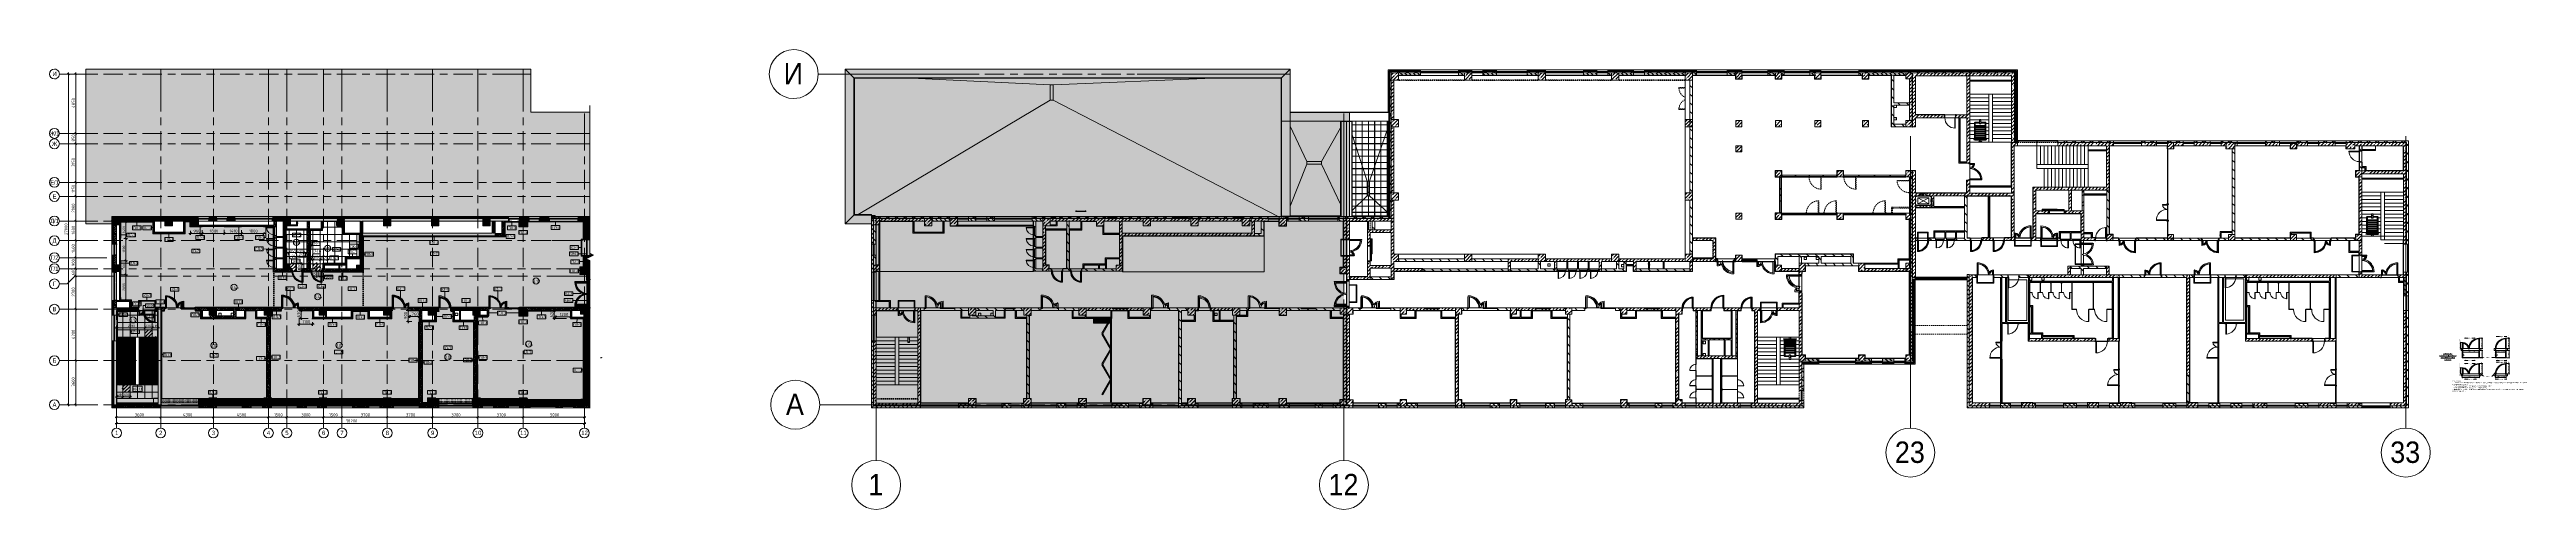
# Model space of a CAD drawing. Header units: millimetres. Extents: x -5368 to 196898, y -8553 to 29000.
import ezdxf

# ---------------------------------------------------------------- set-up
doc = ezdxf.new("R2010")
doc.units = ezdxf.units.MM
for name, pattern in [('200_ШТРИХ__ш1_п0_6_', [160, 100, -60]), ('ADSK_Штрих_ш2 п1', [60, 40, -20]), ('Осевая', [3175, 635, -476.25, 1587.5, -476.25])]:
    doc.linetypes.add(name, pattern=pattern)
for name, color, linetype, lineweight in [('A-ANNO-DIMS', 7, 'Continuous', 9), ('A-ANNO-DIMS-100', 7, 'Continuous', 9), ('A-ANNO-DIMS-20', 7, 'Continuous', 9), ('A-AREA-IDEN', 7, 'Continuous', 9), ('A-DETL', 7, 'Continuous', 9), ('A-DETL-1', 7, '200_ШТРИХ__ш1_п0_6_', 50), ('A-DETL-2', 7, 'Continuous', 5), ('A-DETL-3', 7, 'ADSK_Штрих_ш2 п1', 9), ('A-DETL-GENF', 7, 'Continuous', 9), ('A-DETL-MBND-1', 7, '200_ШТРИХ__ш1_п0_6_', 9), ('A-DOOR', 7, 'Continuous', 9), ('A-DOOR-1', 7, 'Continuous', 13), ('A-DOOR-5', 7, 'Continuous', 5), ('A-DOOR-FRAM', 7, 'Continuous', 13), ('A-DOOR-FRAM-1', 7, 'Continuous', 9), ('A-FLOR-HRAL-IDEN', 7, 'Continuous', 9), ('A-FLOR-IDEN', 7, 'Continuous', 9), ('A-FLOR-PATT', 7, 'Continuous', 9), ('A-GENM', 7, 'Continuous', 9), ('A-GENM-4', 7, 'Continuous', 5), ('A-GENM-IDEN', 7, 'Continuous', 9), ('A-GLAZ', 7, 'Continuous', 9), ('A-GLAZ-1', 7, 'Continuous', 13), ('A-GLAZ-2', 7, 'Continuous', 5), ('A-GLAZ-CURT', 7, 'Continuous', 9), ('A-GLAZ-CURT-1', 7, 'Continuous', 25), ('A-GLAZ-CURT-2', 7, 'Continuous', 5), ('A-GLAZ-CWMG', 7, 'Continuous', 9), ('A-GLAZ-CWMG-1', 7, 'Continuous', 25), ('A-GLAZ-CWMG-2', 7, 'Continuous', 5), ('A-ROOF-1', 7, 'Continuous', 5), ('A-ROOF-PATT', 7, 'Continuous', 5), ('A-WALL', 7, 'Continuous', 9), ('A-WALL-2', 7, 'Continuous', 5), ('G-ANNO-TEXT', 7, 'Continuous', 9), ('I-WALL', 7, 'Continuous', 9), ('I-WALL-4', 7, 'Continuous', 5), ('M-EQPM', 7, 'Continuous', 9), ('M-EQPM-1', 7, 'Continuous', 5), ('S-COLS', 7, 'Continuous', 9), ('S-COLS-3', 7, 'Continuous', 5), ('S-STRS', 7, 'Continuous', 13), ('S-STRS-1', 7, 'Continuous', 9), ('S-STRS-2', 7, 'Continuous', 5), ('Знаки', 7, 'Continuous', 9), ('Ограждение', 7, 'Continuous', 9), ('Оси', 7, 'Continuous', 9), ('Оси-1', 7, 'Continuous', 20), ('Оси-2', 7, 'Осевая', 9), ('Поручни', 7, 'Continuous', 9)]:
    doc.layers.add(name, color=color, linetype=linetype, lineweight=lineweight)
for name, color, linetype, lineweight, true_color in [('A-DETL-GENF-1', 7, 'Continuous', 9, 0xd4d4d4), ('A-DETL-GENF-2', 7, 'Continuous', 9, 0x004000), ('A-DETL-GENF-3', 7, 'Continuous', 9, 0x383838), ('A-DETL-GENF-4', 1, 'Continuous', 9, 0xff0000), ('A-DETL-GENF-6', 7, 'Continuous', 5, 0xb7b7b7), ('A-DETL-GENF-7', 7, 'Continuous', 5, 0xaaaaaa), ('A-DETL-GENF-8', 7, 'Continuous', 5, 0xe2e2e2), ('A-DETL-GENF-9', 7, 'Continuous', 9, 0xf2dc97), ('A-DOOR-2', 7, 'Continuous', 5, 0xaaaaaa), ('A-DOOR-3', 7, 'Continuous', 5, 0xe2e2e2), ('A-DOOR-4', 7, 'Continuous', 5, 0xb7b7b7), ('A-DOOR-FRAM-2', 7, 'Continuous', 5, 0xe2e2e2), ('A-DOOR-FRAM-3', 7, 'Continuous', 5, 0xaaaaaa), ('A-DOOR-FRAM-4', 7, 'Continuous', 5, 0xb7b7b7), ('A-FLOR-1', 7, 'Continuous', 9, 0x787878), ('A-FLOR-2', 7, 'Continuous', 5, 0xb7b7b7), ('A-FLOR-3', 7, 'Continuous', 5, 0xaaaaaa), ('A-GENM-1', 7, 'Continuous', 9, 0x004000), ('A-GENM-2', 7, 'Continuous', 9, 0x8000ff), ('A-GENM-3', 7, 'Continuous', 9, 0xff80c0), ('A-GENM-5', 7, 'Continuous', 5, 0x737373), ('A-GENM-6', 7, 'Continuous', 5, 0xa1a1a1), ('A-GENM-7', 7, 'Continuous', 5, 0xe2ddcd), ('A-GLAZ-3', 7, 'Continuous', 5, 0x737373), ('A-GLAZ-CURT-3', 7, 'Continuous', 5, 0x737373), ('A-GLAZ-CWMG-3', 7, 'Continuous', 5, 0x383e42), ('A-GLAZ-CWMG-4', 7, 'Continuous', 5, 0x737373), ('A-WALL-1', 9, 'Continuous', 9, 0x808080), ('A-WALL-3', 7, 'Continuous', 5, 0x737373), ('A-WALL-4', 7, 'Continuous', 9, 0x737373), ('A-WALL-5', 7, 'Continuous', 5, 0xa1a1a1), ('A-WALL-FNSH-1', 9, 'Continuous', 9, 0x808080), ('G-ANNO-TEXT-1', 7, 'Continuous', 9, 0x3c3c3c), ('G-ANNO-TEXT-2', 1, 'Continuous', 9, 0xff0000), ('I-WALL-1', 7, 'Continuous', 9, 0x787878), ('I-WALL-2', 9, 'Continuous', 9, 0x808080), ('I-WALL-3', 7, 'Continuous', 9, 0xe7e7e7), ('I-WALL-5', 7, 'Continuous', 5, 0x737373), ('I-WALL-6', 7, 'Continuous', 5, 0x787878), ('S-COLS-1', 9, 'Continuous', 9, 0x808080), ('S-COLS-2', 7, 'Continuous', 5, 0x737373), ('S-STRS-3', 7, 'Continuous', 5, 0x737373)]:
    doc.layers.add(name, color=color, linetype=linetype, lineweight=lineweight, true_color=true_color)
doc.layers.add('A-DETL-GENF-5', color=7, linetype='Continuous', lineweight=9, true_color=0xc0c0c0, transparency=0.4)
doc.styles.add('Arial', font='arial.ttf', dxfattribs={"width": 0.9, "height": 350})
doc.styles.add('Arial_1', font='arial.ttf', dxfattribs={"width": 0.9, "height": 1750})
doc.styles.add('GOST Common', font='GOST_Common.ttf', dxfattribs={"width": 0.9, "height": 250})
doc.styles.add('GOST Common_1', font='GOST_Common.ttf', dxfattribs={"height": 200})
doc.styles.add('GOST Common_2', font='GOST_Common.ttf', dxfattribs={"width": 0.9, "height": 200})
doc.styles.add('GOST Common_3', font='GOST_Common.ttf', dxfattribs={"width": 0.9, "height": 3.5})
doc.styles.add('GOST Common_4', font='GOST_Common.ttf', dxfattribs={"width": 0.9, "height": 2.5})
doc.styles.add('GOST Common_5', font='GOST_Common.ttf', dxfattribs={"width": 0.9, "height": 3})
doc.styles.add('GOST Common_6', font='GOST_Common.ttf', dxfattribs={"width": 0.9, "height": 60})
doc.styles.add('GOST Common_7', font='GOST_Common.ttf', dxfattribs={"width": 0.9, "height": 80})
doc.styles.add('GOST Common_8', font='GOST_Common.ttf', dxfattribs={"width": 0.9, "height": 100})
doc.styles.add('ISOCPEUR', font='isocpeur.ttf', dxfattribs={"width": 0.9, "height": 250})
doc.styles.add('ISOCPEUR_1', font='isocpeur.ttf', dxfattribs={"width": 0.9, "height": 200})
doc.styles.add('ISOCPEUR_2', font='isocpeur.ttf', dxfattribs={"width": 0.9, "height": 2.5})
doc.styles.add('ISOCPEUR_3', font='isocpeur.ttf', dxfattribs={"height": 2.5})
doc.dimstyles.new('ADSK_Основной_3_0_окр_', dxfattribs={"dimscale": 304.8, "dimtxt": 60.3429, "dimasz": 0.092782, "dimexe": 0.098425, "dimexo": 0.19685, "dimgap": 0.032808, "dimtad": 1, "dimdec": 0, "dimrnd": 10, "dimdsep": 46, "dimtxsty": 'GOST Common_6', "dimblk1": 'OBLIQUE', "dimblk2": 'OBLIQUE', "dimsah": 1, "dimcen": 0.09, "dimdle": 0.098425, "dimazin": 0, "dimtfac": 1, "dimtdec": 4, "dimtix": 1, "dimtmove": 0, "dimatfit": 3, "dimfxl": 1, "dimtvp": 1, "dimtolj": 1, "dimtzin": 0, "dimlwd": 9, "dimlwe": 9, "dimarcsym": 2})
doc.dimstyles.new('ADSK_Основной_3_0_окр__1', dxfattribs={"dimscale": 304.8, "dimtxt": 60.3429, "dimasz": 0.092782, "dimexe": 0.098425, "dimexo": 0.19685, "dimgap": 0.032808, "dimtad": 1, "dimdec": 0, "dimrnd": 10, "dimdsep": 46, "dimtxsty": 'GOST Common_6', "dimblk1": 'OBLIQUE', "dimblk2": 'OBLIQUE', "dimsah": 1, "dimcen": 0.09, "dimdle": 0.098425, "dimazin": 0, "dimtfac": 1, "dimtdec": 4, "dimtix": 1, "dimtmove": 1, "dimatfit": 3, "dimfxl": 1, "dimtvp": 1, "dimtolj": 1, "dimtzin": 0, "dimlwd": 9, "dimlwe": 9, "dimarcsym": 2})
doc.dimstyles.new('ISO-2_0_0_9К_Средний_округл2', dxfattribs={"dimscale": 304.8, "dimtxt": 199.196235, "dimasz": 0.492126, "dimexe": 0.393701, "dimexo": 0, "dimgap": 0, "dimtad": 1, "dimdec": 0, "dimrnd": 10, "dimzin": 0, "dimdsep": 46, "dimtxsty": 'ISOCPEUR_1', "dimblk1": 'OBLIQUE', "dimblk2": 'OBLIQUE', "dimsah": 1, "dimcen": 0.09, "dimdle": 0.393701, "dimazin": 0, "dimtfac": 1, "dimtdec": 4, "dimtix": 1, "dimtmove": 0, "dimatfit": 3, "dimfxl": 1, "dimtvp": 1, "dimtolj": 1, "dimtzin": 0, "dimarcsym": 2})
doc.dimstyles.new('ISO-2_5_0_9К_БОЛЬШОЙ', dxfattribs={"dimscale": 304.8, "dimtxt": 248.995294, "dimasz": 0.492126, "dimexe": 0.393701, "dimexo": 0.984252, "dimgap": 0, "dimtad": 1, "dimdec": 0, "dimrnd": 10, "dimzin": 0, "dimdsep": 46, "dimtxsty": 'ISOCPEUR', "dimblk1": 'OBLIQUE', "dimblk2": 'OBLIQUE', "dimsah": 1, "dimcen": 0.09, "dimdle": 0.393701, "dimazin": 0, "dimtfac": 1, "dimtdec": 4, "dimtix": 1, "dimtmove": 0, "dimatfit": 3, "dimfxl": 1, "dimtvp": 1, "dimtolj": 1, "dimtzin": 0, "dimarcsym": 2})
doc.dimstyles.new('ISO-2_5_0_9К_БОЛЬШОЙ_1', dxfattribs={"dimscale": 304.8, "dimtxt": 248.995294, "dimasz": 0.492126, "dimexe": 0.393701, "dimexo": 0.984252, "dimgap": 0, "dimtad": 1, "dimdec": 0, "dimrnd": 10, "dimzin": 0, "dimdsep": 46, "dimtxsty": 'ISOCPEUR', "dimblk1": 'OBLIQUE', "dimblk2": 'OBLIQUE', "dimsah": 1, "dimcen": 0.09, "dimdle": 0.393701, "dimazin": 0, "dimtfac": 1, "dimtdec": 4, "dimtix": 1, "dimtmove": 2, "dimatfit": 3, "dimfxl": 1, "dimtvp": 1, "dimtolj": 1, "dimtzin": 0, "dimarcsym": 2})
doc.dimstyles.new('ISO-2_5_0_9К_БОЛЬШОЙ_округление', dxfattribs={"dimscale": 304.8, "dimtxt": 248.995294, "dimasz": 0.492126, "dimexe": 0.393701, "dimexo": 0, "dimgap": 0, "dimtad": 1, "dimdec": 0, "dimrnd": 10, "dimzin": 0, "dimdsep": 46, "dimtxsty": 'ISOCPEUR', "dimblk1": 'OBLIQUE', "dimblk2": 'OBLIQUE', "dimsah": 1, "dimcen": 0.09, "dimdle": 0.393701, "dimazin": 0, "dimtfac": 1, "dimtdec": 4, "dimtix": 1, "dimtmove": 1, "dimatfit": 3, "dimfxl": 1, "dimtvp": 1, "dimtolj": 1, "dimtzin": 0, "dimarcsym": 2})
doc.dimstyles.new('ISO-2_5_0_9К_БОЛЬШОЙ_округление_1', dxfattribs={"dimscale": 304.8, "dimtxt": 248.995294, "dimasz": 0.492126, "dimexe": 0.393701, "dimexo": 0, "dimgap": 0, "dimtad": 1, "dimdec": 0, "dimrnd": 10, "dimzin": 0, "dimdsep": 46, "dimtxsty": 'ISOCPEUR', "dimblk1": 'OBLIQUE', "dimblk2": 'OBLIQUE', "dimsah": 1, "dimcen": 0.09, "dimdle": 0.393701, "dimazin": 0, "dimtfac": 1, "dimtdec": 4, "dimtix": 1, "dimtmove": 0, "dimatfit": 3, "dimfxl": 1, "dimtvp": 1, "dimtolj": 1, "dimtzin": 0, "dimarcsym": 2})
pattern_1 = [(135, (0, 0), (-35.35534, -35.35534), [])]
pattern_2 = [(135, (0, 0), (-70.71068, -70.71068), [])]
pattern_3 = [(45, (0, 0), (-70.71068, 70.71068), []), (135, (0, 0), (-70.71068, -70.71068), [])]
pattern_4 = [(45, (0, 0), (-57.02463, 57.02463), []), (45, (57.025, 0), (-57.02463, 57.02463), [100.806, -20.161, 3.353, -16.808])]
pattern_5 = [(135, (1826.41, 164.685), (-14.14214, -14.14214), []), (225, (1826.41, 164.685), (14.14214, -14.14214), [])]
pattern_6 = [(45, (-296.384, 164.685), (-14.1421, 14.1421), []), (135, (-296.384, 164.685), (-14.1421, -14.1421), [])]
pattern_7 = [(135, (0, 0), (-75.43415, -75.43415), [106.68, -17.78, 3.556, -17.78]), (135, (0, 75.39), (-75.43415, -75.43415), []), (50, (0, 0), (127.52922, -11.15758), [13.335, -146.685]), (355, (0, 0), (-24.66966, 133.74002), [10.668, -117.348]), (100.451, (10.63, -0.93), (102.85973, 122.58178), [11.333, -124.663]), (46.184, (0, 35.56), (189.75516, -29.43036), [20.002, -220.027]), (96.636, (15.81, 33.1), (166.1822, 173.1996), [17, -186.995]), (351.184, (0, 35.56), (166.1839, 173.1976), [16.002, -176.022]), (21, (17.78, 26.67), (106.13027, -71.58603), [13.335, -146.685]), (326, (17.78, 26.67), (43.26188, 128.93175), [10.668, -117.348]), (71.451, (26.62, 20.7), (149.39198, 57.34505), [11.333, -124.663]), (37.5, (0, 0), (2.16223, 59.188357), [3.353, -112.573, 3.353, -115.773, -117.792]), (37.5, (0, 0), (2.16223, 59.188357), [-235.052, 3.353, -114.44]), (7.5, (0, 0), (46.77386, 70.12615), [3.353, -64.567, 3.353, -109.906, -44.894]), (7.5, (0, 0), (46.77386, 70.12615), [-181.178, 3.353, -41.542]), (327.5, (-39.65, 0), (94.91367, -4.010093), [3.353, -41.097, 3.353, -135.331, -184.023]), (327.5, (-39.65, 0), (94.91367, -4.010093), [-183.134, 3.353, -180.67]), (317.5, (-57.43, 0), (103.69057, 17.79882), [3.353, -54.432, 3.353, -88.748, -130.683]), (317.5, (-57.43, 0), (103.69057, 17.79882), [-149.885, 3.353, -127.33])]
pattern_8 = [(45, (0, 0), (-35.35534, 35.35534), [])]
pattern_9 = [(135, (1951.41, 164.685), (-14.14214, -14.14214), []), (225, (1951.41, 164.685), (14.14214, -14.14214), [])]
pattern_10 = [(45, (-171.384, 164.685), (-14.1421, 14.1421), []), (135, (-171.384, 164.685), (-14.1421, -14.1421), [])]
pattern_11 = [(0, (0, 0), (121.92, 30.48), [10.058, -81.382, 10.058, -81.382, -487.68]), (0, (0, 0), (121.92, 30.48), [-182.88, 10.058, -172.822, 10.058, -81.382, -213.36]), (0, (0, 0), (121.92, 30.48), [-457.2, 10.058, -50.902, 10.058, -142.342]), (120, (45.72, 15.24), (-87.356454, 90.345817), [10.058, -81.382, 10.058, -81.382, -487.68]), (120, (45.72, 15.24), (-87.356454, 90.345817), [-182.88, 10.058, -172.822, 10.058, -81.382, -213.36]), (120, (45.72, 15.24), (-87.356454, 90.345817), [-457.2, 10.058, -50.902, 10.058, -142.342]), (240, (60.96, 76.2), (-34.563546, -120.825817), [10.058, -81.382, 10.058, -81.382, -487.68]), (240, (60.96, 76.2), (-34.563546, -120.825817), [-182.88, 10.058, -172.822, 10.058, -81.382, -213.36]), (240, (60.96, 76.2), (-34.563546, -120.825817), [-457.2, 10.058, -50.902, 10.058, -142.342])]
pattern_12 = [(135, (1751.41, 174.685), (-14.14214, -14.14214), []), (225, (1751.41, 174.685), (14.14214, -14.14214), [])]
pattern_13 = [(45, (-371.384, 174.685), (-14.1421, 14.1421), []), (135, (-371.384, 174.685), (-14.1421, -14.1421), [])]
pattern_14 = [(45, (0, 0), (-141.4214, 141.4214), [])]
pattern_15 = [(45, (62025.03, 0), (-285.1231, 285.1231), []), (45, (62310.15, 0), (-285.1231, 285.1231), [504.031, -100.806, 16.764, -84.042])]
pattern_16 = [(135, (62025.03, 0), (-176.7767, -176.7767), [])]
pattern_17 = [(135, (62025.03, 0), (-353.5534, -353.5534), [])]
pattern_18 = [(45, (62025.03, 0), (-353.5534, 353.5534), []), (135, (62025.03, 0), (-353.5534, -353.5534), [])]
pattern_19 = [(45, (62025.03, 0), (-176.7767, 176.7767), [])]
pattern_20 = [(135, (62025.03, 0), (-377.1708, -377.1708), [533.4, -88.9, 17.78, -88.9]), (135, (62025.03, 376.94), (-377.1708, -377.1708), []), (50, (62025.03, 0), (637.6445, -55.7866), [66.675, -733.425]), (355, (62025, 0), (-123.3494, 668.6992), [53.34, -586.74]), (100.451, (62078.17, -4.65), (514.299, 612.908), [56.665, -623.315]), (46.184, (62025, 177.8), (948.7764, -147.1497), [100.012, -1100.137]), (96.636, (62104.1, 165.5), (830.909, 865.997), [84.998, -934.973]), (351.184, (62025, 177.8), (830.918, 865.988), [80.01, -880.11]), (21, (62113.93, 133.35), (530.6506, -357.9283), [66.675, -733.425]), (326, (62113.9, 133.35), (216.308, 644.6585), [53.34, -586.74]), (71.451, (62158.15, 103.5), (746.9596, 286.7243), [56.665, -623.315]), (37.5, (62025.03, 0), (10.81053, 295.9426), [16.764, -562.864, 16.764, -578.866, -588.962]), (37.5, (62025.03, 0), (10.81053, 295.9426), [-1175.258, 16.764, -572.198]), (7.5, (62025.03, 0), (233.8692, 350.63175), [16.764, -322.834, 16.764, -549.529, -224.472]), (7.5, (62025.03, 0), (233.8692, 350.63175), [-905.891, 16.764, -207.708]), (327.5, (61826.78, 0), (474.5678, -20.0513), [16.764, -205.486, 16.764, -676.656, -920.115]), (327.5, (61826.78, 0), (474.5678, -20.0513), [-915.67, 16.764, -903.351]), (317.5, (61737.9, 0), (518.4522, 88.9934), [16.764, -272.161, 16.764, -443.738, -653.415]), (317.5, (61737.9, 0), (518.4522, 88.9934), [-749.427, 16.764, -636.651])]
pattern_21 = [(135, (1826.41, 174.685), (-14.14214, -14.14214), []), (225, (1826.41, 174.685), (14.14214, -14.14214), [])]
pattern_22 = [(45, (-296.384, 174.685), (-14.1421, 14.1421), []), (135, (-296.384, 174.685), (-14.1421, -14.1421), [])]
pattern_23 = [(45, (62025, 0), (-427.6843, 427.6843), []), (45, (62310.15, 0), (-427.6843, 427.6843), [])]
pattern_24 = [(135, (1576.41, 164.685), (-14.14214, -14.14214), []), (225, (1576.41, 164.685), (14.14214, -14.14214), [])]
pattern_25 = [(45, (-546.384, 164.685), (-14.1421, 14.1421), []), (135, (-546.384, 164.685), (-14.1421, -14.1421), [])]
pattern_26 = [(45, (-38240, -150), (-285.123, 285.123), []), (45, (-37954.88, -150), (-285.123, 285.123), [504.031, -100.806, 16.764, -84.042])]
pattern_27 = [(45, (-38240, -7650), (-285.123, 285.123), []), (45, (-37954.88, -7650), (-285.123, 285.123), [504.031, -100.806, 16.764, -84.042])]
pattern_28 = [(45, (-38240, -10950), (-285.123, 285.123), []), (45, (-37954.88, -10950), (-285.123, 285.123), [504.031, -100.806, 16.764, -84.042])]
pattern_29 = [(45, (62025, 0), (-530.33, 530.33), []), (135, (62025, 0), (-530.33, -530.33), [])]

# ---------------------------------------------------------------- blocks, each defined once
blk = doc.blocks.new('BSC_Колонна _Прямоугольная - 600х600-23286269-План раскладки напольных покрытий 3 этажа в осях 1-12')
at = {"layer": 'S-COLS'}
h = blk.add_hatch(dxfattribs=at)
h.set_pattern_fill('FP_1', color=256, style=0, pattern_type=2)
h.set_pattern_definition([(45, (-29509.74, -7600), (-57.02463, 57.02463), []), (45, (-29452.72, -7600), (-57.02463, 57.02463), [100.806, -20.161, 3.353, -16.808])])
h.paths.add_polyline_path([(-300, -300), (300, -300), (300, 300), (-300, 300), (-300, -60)])
at = {"layer": 'S-COLS-1'}
for p, q in [((300, 300), (-300, 300)), ((-300, 300), (-300, -300)), ((300, -300), (300, 300)), ((-300, -300), (300, -300))]:
    blk.add_line(p, q, dxfattribs=at)
blk = doc.blocks.new('BSC_Колонна _Прямоугольная - 500х500-23286270-План раскладки напольных покрытий 3 этажа в осях 1-12')
at = {"layer": 'S-COLS'}
h = blk.add_hatch(dxfattribs=at)
h.set_pattern_fill('FP_2', color=256, style=0, pattern_type=2)
h.set_pattern_definition([(45, (-38790, -7650), (-57.02463, 57.02463), []), (45, (-38732.975, -7650), (-57.02463, 57.02463), [100.806, -20.161, 3.353, -16.808])])
h.paths.add_polyline_path([(-42, -250), (-42, 250), (-250, 250), (-250, -250)])
at = {"layer": 'S-COLS-1'}
for p, q in [((-42, 250), (-250, 250)), ((-250, 250), (-250, -250)), ((-250, -250), (-42, -250))]:
    blk.add_line(p, q, dxfattribs=at)
blk = doc.blocks.new('BSC_Колонна _Прямоугольная - 600х600-V1-План раскладки напольных покрытий 3 этажа в осях 1-12')
at = {"layer": 'S-COLS'}
h = blk.add_hatch(dxfattribs=at)
h.set_pattern_fill('FP_3', color=256, style=0, pattern_type=2)
h.set_pattern_definition([(45, (-25860, -200), (-57.02463, 57.02463), []), (45, (-25802.975, -200), (-57.02463, 57.02463), [100.806, -20.161, 3.353, -16.808])])
h.paths.add_polyline_path([(-300, -300), (300, -300), (300, 300), (-300, 300), (-300, -47)])
at = {"layer": 'S-COLS-1'}
for p, q in [((300, 300), (-300, 300)), ((-300, 300), (-300, -300)), ((300, -300), (300, 300)), ((-300, -300), (300, -300))]:
    blk.add_line(p, q, dxfattribs=at)
blk = doc.blocks.new('BSC_Колонна _Прямоугольная - 600х600-V2-План раскладки напольных покрытий 3 этажа в осях 1-12')
at = {"layer": 'S-COLS'}
h = blk.add_hatch(dxfattribs=at)
h.set_pattern_fill('FP_4', color=256, style=0, pattern_type=2)
h.set_pattern_definition([(45, (-29509.74, -200), (-57.02463, 57.02463), []), (45, (-29452.72, -200), (-57.02463, 57.02463), [100.806, -20.161, 3.353, -16.808])])
h.paths.add_polyline_path([(-177, -300), (300, -300), (300, 300), (-300, 300), (-300, -300)])
at = {"layer": 'S-COLS-1'}
for p, q in [((300, 300), (-300, 300)), ((-300, 300), (-300, -300)), ((300, -300), (300, 300)), ((-300, -300), (300, -300))]:
    blk.add_line(p, q, dxfattribs=at)
blk = doc.blocks.new('BSC_Колонна _Прямоугольная - 500х500-V3-План раскладки напольных покрытий 3 этажа в осях 1-12')
at = {"layer": 'S-COLS'}
h = blk.add_hatch(dxfattribs=at)
h.set_pattern_fill('FP_5', color=256, style=0, pattern_type=2)
h.set_pattern_definition([(45, (-38790, -150), (-57.02463, 57.02463), []), (45, (-38732.975, -150), (-57.02463, 57.02463), [100.806, -20.161, 3.353, -16.808])])
h.paths.add_polyline_path([(-250, -250), (-42, -250), (-42, 250), (-250, 250), (-250, 3)])
at = {"layer": 'S-COLS-1'}
for p, q in [((-42, 250), (-250, 250)), ((-250, 250), (-250, -250)), ((-250, -250), (-42, -250))]:
    blk.add_line(p, q, dxfattribs=at)
blk = doc.blocks.new('BSC_Колонна _Прямоугольная - 600х600-V4-План раскладки напольных покрытий 3 этажа в осях 1-12')
at = {"layer": 'S-COLS'}
h = blk.add_hatch(dxfattribs=at)
h.set_pattern_fill('FP_6', color=256, style=0, pattern_type=2)
h.set_pattern_definition([(45, (-14010, -14900), (-57.02463, 57.02463), []), (45, (-13952.975, -14900), (-57.02463, 57.02463), [100.806, -20.161, 3.353, -16.808])])
h.paths.add_polyline_path([(-300, -300), (300, -300), (300, 300), (-300, 300), (-300, 26)])
at = {"layer": 'S-COLS-1'}
for p, q in [((300, 300), (-300, 300)), ((-300, 300), (-300, -300)), ((300, -300), (300, 300)), ((-300, -300), (300, -300))]:
    blk.add_line(p, q, dxfattribs=at)
blk = doc.blocks.new('BSC_Колонна _Прямоугольная - 600х600-V5-План раскладки напольных покрытий 3 этажа в осях 1-12')
at = {"layer": 'S-COLS'}
h = blk.add_hatch(dxfattribs=at)
h.set_pattern_fill('FP_7', color=256, style=0, pattern_type=2)
h.set_pattern_definition([(45, (-25860, -7600), (-57.02463, 57.02463), []), (45, (-25802.975, -7600), (-57.02463, 57.02463), [100.806, -20.161, 3.353, -16.808])])
h.paths.add_polyline_path([(-300, -300), (300, -300), (300, 300), (-300, 300)])
at = {"layer": 'S-COLS-1'}
for p, q in [((300, 300), (-300, 300)), ((-300, 300), (-300, -300)), ((300, -300), (300, 300)), ((-300, -300), (300, -300))]:
    blk.add_line(p, q, dxfattribs=at)
blk = doc.blocks.new('BSC_Колонна _Прямоугольная - 600х600-V6-План раскладки напольных покрытий 3 этажа в осях 1-12')
at = {"layer": 'S-COLS'}
h = blk.add_hatch(dxfattribs=at)
h.set_pattern_fill('FP_8', color=256, style=0, pattern_type=2)
h.set_pattern_definition([(45, (-26110, -14900), (-57.02463, 57.02463), []), (45, (-26052.975, -14900), (-57.02463, 57.02463), [100.806, -20.161, 3.353, -16.808])])
h.paths.add_polyline_path([(-300, -300), (300, -300), (300, 300), (-300, 300), (-300, 26)])
at = {"layer": 'S-COLS-1'}
for p, q in [((300, 300), (-300, 300)), ((-300, 300), (-300, -300)), ((300, -300), (300, 300)), ((-300, -300), (300, -300))]:
    blk.add_line(p, q, dxfattribs=at)
blk = doc.blocks.new('парапет1 - парапет-18629556-План раскладки напольных покрытий 3 этажа в осях 1-12')
at = {"layer": 'A-GENM'}
for p, q in [((-2411, 27400), (33928, 27400)), ((-2411, 27400), (-2409, 27398)), ((-2411, 14773), (-2411, 27400)), ((33928, 27400), (33926, 27398)), ((33928, 27400), (33928, 27398)), ((-2411, 14773), (-2409, 14775)), ((-268, 14773), (-2411, 14773)), ((-268, 14775), (-268, 14773))]:
    blk.add_line(p, q, dxfattribs=at)
blk = doc.blocks.new('120_Окно_СКБ_2Ст - 120_Окно_СКБ_2Ст 3100х2500 _мал_ створка слева-2_-22446420-План раскладки напольных покрытий 3 этажа в осях 1-12')
at = {"layer": 'A-GLAZ'}
for p, q in [((1550, -57), (-1550, -57)), ((-1430, -107), (-770, -107)), ((-770, -117), (-1430, -117)), ((-600, -107), (1430, -107)), ((1430, -117), (-600, -117))]:
    blk.add_line(p, q, dxfattribs=at)
at = {"layer": 'A-GLAZ-1'}
for p, q in [((-1550, -127), (-1550, -57)), ((-1550, -57), (-1480, -57)), ((-1480, -127), (-1550, -127)), ((-1480, -57), (-1480, -127)), ((-720, -87), (-1480, -87)), ((-1480, -87), (-1480, -137)), ((-1480, -137), (-720, -137)), ((-1430, -137), (-1430, -87)), ((-770, -137), (-770, -87)), ((-720, -127), (-720, -57)), ((-720, -57), (-650, -57)), ((-720, -137), (-720, -87)), ((-650, -127), (-720, -127)), ((-650, -57), (-650, -127)), ((1480, -87), (-650, -87)), ((-650, -87), (-650, -137)), ((-650, -137), (1480, -137)), ((-600, -137), (-600, -87)), ((1430, -137), (1430, -87)), ((1480, -127), (1480, -57)), ((1480, -57), (1550, -57)), ((1480, -137), (1480, -87)), ((1550, -127), (1480, -127)), ((1550, -57), (1550, -127))]:
    blk.add_line(p, q, dxfattribs=at)
blk = doc.blocks.new('120_Окно_СКБ_2Ст - 120_Окно_СКБ_2Ст 2100х2500 _мал створка СЛЕВА_-22446485-План раскладки напольных покрытий 3 этажа в осях 1-12')
at = {"layer": 'A-GLAZ'}
for p, q in [((1050, -57), (-1050, -57)), ((-930, -107), (-270, -107)), ((-270, -117), (-930, -117)), ((-100, -107), (930, -107)), ((930, -117), (-100, -117)), ((1029, -127), (1030, -127))]:
    blk.add_line(p, q, dxfattribs=at)
at = {"layer": 'A-GLAZ-1'}
for p, q in [((-1050, -127), (-1050, -57)), ((-1050, -57), (-980, -57)), ((-980, -127), (-1050, -127)), ((-980, -57), (-980, -127)), ((-220, -87), (-980, -87)), ((-980, -87), (-980, -137)), ((-980, -137), (-220, -137)), ((-930, -137), (-930, -87)), ((-270, -137), (-270, -87)), ((-220, -127), (-220, -57)), ((-220, -57), (-150, -57)), ((-220, -137), (-220, -87)), ((-150, -127), (-220, -127)), ((-150, -57), (-150, -127)), ((980, -87), (-150, -87)), ((-150, -87), (-150, -137)), ((-150, -137), (980, -137)), ((-100, -137), (-100, -87)), ((930, -137), (930, -87)), ((980, -127), (980, -57)), ((980, -57), (1050, -57)), ((980, -137), (980, -87)), ((1050, -127), (980, -127)), ((1050, -57), (1050, -127))]:
    blk.add_line(p, q, dxfattribs=at)
blk = doc.blocks.new('120_Окно_СКБ_1Ст - 120_Окно_СКБ_1Ст 900х2500_h_-22445987-План раскладки напольных покрытий 3 этажа в осях 1-12')
at = {"layer": 'A-GLAZ'}
for p, q in [((450, -57), (-450, -57)), ((-330, -107), (330, -107)), ((330, -117), (-330, -117))]:
    blk.add_line(p, q, dxfattribs=at)
at = {"layer": 'A-GLAZ-1'}
for p, q in [((-450, -127), (-450, -57)), ((-450, -57), (-380, -57)), ((-380, -127), (-450, -127)), ((-380, -57), (-380, -127)), ((380, -87), (-380, -87)), ((-380, -87), (-380, -137)), ((-380, -137), (380, -137)), ((-330, -137), (-330, -87)), ((330, -137), (330, -87)), ((380, -127), (380, -57)), ((380, -57), (450, -57)), ((380, -137), (380, -87)), ((450, -127), (380, -127)), ((450, -57), (450, -127))]:
    blk.add_line(p, q, dxfattribs=at)
blk = doc.blocks.new('120_Окно_СКБ_2Ст - 120_Окно_СКБ_2Ст 2100х2500 _мал створка СЛЕВА_-V7-План раскладки напольных покрытий 3 этажа в осях 1-12')
at = {"layer": 'A-GLAZ'}
for p, q in [((1050, -57), (-1050, -57)), ((-930, -107), (-270, -107)), ((-270, -117), (-930, -117)), ((-100, -107), (930, -107)), ((930, -117), (-100, -117))]:
    blk.add_line(p, q, dxfattribs=at)
at = {"layer": 'A-GLAZ-1'}
for p, q in [((-1050, -127), (-1050, -57)), ((-1050, -57), (-980, -57)), ((-980, -127), (-1050, -127)), ((-980, -57), (-980, -127)), ((-220, -87), (-980, -87)), ((-980, -87), (-980, -137)), ((-980, -137), (-220, -137)), ((-930, -137), (-930, -87)), ((-270, -137), (-270, -87)), ((-220, -127), (-220, -57)), ((-220, -57), (-150, -57)), ((-220, -137), (-220, -87)), ((-150, -127), (-220, -127)), ((-150, -57), (-150, -127)), ((980, -87), (-150, -87)), ((-150, -87), (-150, -137)), ((-150, -137), (980, -137)), ((-100, -137), (-100, -87)), ((930, -137), (930, -87)), ((980, -127), (980, -57)), ((980, -57), (1050, -57)), ((980, -137), (980, -87)), ((1050, -127), (980, -127)), ((1050, -57), (1050, -127))]:
    blk.add_line(p, q, dxfattribs=at)
blk = doc.blocks.new('120_Окно_СКБ_1Ст - 120_Окно_СКБ_1Ст 900х2500_h_-20664874-План раскладки напольных покрытий 3 этажа в осях 1-12')
at = {"layer": 'A-GLAZ'}
for p, q in [((450, -57), (-450, -57)), ((-330, -107), (330, -107)), ((330, -117), (-330, -117))]:
    blk.add_line(p, q, dxfattribs=at)
at = {"layer": 'A-GLAZ-1'}
for p, q in [((-450, -127), (-450, -57)), ((-450, -57), (-380, -57)), ((-380, -127), (-450, -127)), ((-380, -57), (-380, -127)), ((380, -87), (-380, -87)), ((-380, -87), (-380, -137)), ((-380, -137), (380, -137)), ((-330, -137), (-330, -87)), ((330, -137), (330, -87)), ((380, -127), (380, -57)), ((380, -57), (450, -57)), ((380, -137), (380, -87)), ((450, -127), (380, -127)), ((450, -57), (450, -127))]:
    blk.add_line(p, q, dxfattribs=at)
blk = doc.blocks.new('BSC_Колонна _Прямоугольная - 600х600-V8-План раскладки напольных покрытий 3 этажа в осях 1-12')
at = {"layer": 'S-COLS'}
h = blk.add_hatch(dxfattribs=at)
h.set_pattern_fill('FP_13', color=256, style=0, pattern_type=2)
h.set_pattern_definition([(45, (-33310, -7600), (-57.02463, 57.02463), []), (45, (-33252.975, -7600), (-57.02463, 57.02463), [100.806, -20.161, 3.353, -16.808])])
h.paths.add_polyline_path([(-300, -300), (300, -300), (300, 300), (-300, 300)])
at = {"layer": 'S-COLS-1'}
for p, q in [((300, 300), (-300, 300)), ((-300, 300), (-300, -300)), ((300, -300), (300, 300)), ((-300, -300), (300, -300))]:
    blk.add_line(p, q, dxfattribs=at)
blk = doc.blocks.new('BSC_Колонна _Прямоугольная - 600х600-V9-План раскладки напольных покрытий 3 этажа в осях 1-12')
at = {"layer": 'S-COLS'}
h = blk.add_hatch(dxfattribs=at)
h.set_pattern_fill('FP_14', color=256, style=0, pattern_type=2)
h.set_pattern_definition([(45, (-33310, -200), (-57.02463, 57.02463), []), (45, (-33252.975, -200), (-57.02463, 57.02463), [100.806, -20.161, 3.353, -16.808])])
h.paths.add_polyline_path([(-300, -300), (300, -300), (300, 300), (-300, 300), (-300, -47)])
at = {"layer": 'S-COLS-1'}
for p, q in [((300, 300), (-300, 300)), ((-300, 300), (-300, -300)), ((300, -300), (300, 300)), ((-300, -300), (300, -300))]:
    blk.add_line(p, q, dxfattribs=at)
blk = doc.blocks.new('120_Окно_СКБ_2Ст - 120_Окно_СКБ_2Ст 2100х2400 _мал створка справа_-22446225-План раскладки напольных покрытий 3 этажа в осях 1-12')
at = {"layer": 'A-GLAZ'}
for p, q in [((-1029, -57), (-1050, -57)), ((-930, -107), (100, -107)), ((100, -117), (-930, -117)), ((270, -107), (930, -107)), ((930, -117), (270, -117)), ((1050, -57), (1031, -57))]:
    blk.add_line(p, q, dxfattribs=at)
at = {"layer": 'A-GLAZ-1'}
for p, q in [((-1050, -127), (-1050, -57)), ((-1050, -57), (-980, -57)), ((-980, -127), (-1050, -127)), ((-980, -57), (-980, -127)), ((150, -87), (-980, -87)), ((-980, -87), (-980, -137)), ((-980, -137), (150, -137)), ((-930, -137), (-930, -87)), ((100, -137), (100, -87)), ((150, -127), (150, -57)), ((150, -57), (220, -57)), ((150, -137), (150, -87)), ((220, -127), (150, -127)), ((220, -57), (220, -127)), ((980, -87), (220, -87)), ((220, -87), (220, -137)), ((220, -137), (980, -137)), ((270, -137), (270, -87)), ((930, -137), (930, -87)), ((980, -127), (980, -57)), ((980, -57), (1050, -57)), ((980, -137), (980, -87)), ((1050, -127), (980, -127)), ((1050, -57), (1050, -127))]:
    blk.add_line(p, q, dxfattribs=at)
blk = doc.blocks.new('120_Окно_СКБ_1Ст - 120_Окно_СКБ_1Ст 900х2500_h_-V10-План раскладки напольных покрытий 3 этажа в осях 1-12')
at = {"layer": 'A-GLAZ'}
for p, q in [((-429, -57), (-450, -57)), ((-330, -107), (330, -107)), ((330, -117), (-330, -117)), ((450, -57), (431, -57))]:
    blk.add_line(p, q, dxfattribs=at)
at = {"layer": 'A-GLAZ-1'}
for p, q in [((-450, -127), (-450, -57)), ((-450, -57), (-380, -57)), ((-380, -127), (-450, -127)), ((-380, -57), (-380, -127)), ((380, -87), (-380, -87)), ((-380, -87), (-380, -137)), ((-380, -137), (380, -137)), ((-330, -137), (-330, -87)), ((330, -137), (330, -87)), ((380, -127), (380, -57)), ((380, -57), (450, -57)), ((380, -137), (380, -87)), ((450, -127), (380, -127)), ((450, -57), (450, -127))]:
    blk.add_line(p, q, dxfattribs=at)
blk = doc.blocks.new('BSC_Колонна _Прямоугольная - 500х500-V11-План раскладки напольных покрытий 3 этажа в осях 1-12')
at = {"layer": 'S-COLS'}
h = blk.add_hatch(dxfattribs=at)
h.set_pattern_fill('FP_15', color=256, style=0, pattern_type=2)
h.set_pattern_definition([(45, (-140, -14950), (-57.02463, 57.02463), []), (45, (-82.975, -14950), (-57.02463, 57.02463), [100.806, -20.161, 3.353, -16.808])])
h.paths.add_polyline_path([(-250, -250), (250, -250), (250, 250), (-250, 250), (-250, -24)])
at = {"layer": 'S-COLS-1'}
for p, q in [((250, 250), (-250, 250)), ((-250, 250), (-250, -250)), ((250, -250), (250, 250)), ((-250, -250), (250, -250))]:
    blk.add_line(p, q, dxfattribs=at)
blk = doc.blocks.new('120_Окно_СКБ_1Ст - 120_Окно_СКБ_1Ст 900х2500_h_-V12-План раскладки напольных покрытий 3 этажа в осях 1-12')
at = {"layer": 'A-GLAZ'}
for p, q in [((450, -57), (-450, -57)), ((-430, -127), (-380, -127)), ((-330, -107), (330, -107)), ((330, -117), (-330, -117)), ((380, -127), (430, -127))]:
    blk.add_line(p, q, dxfattribs=at)
at = {"layer": 'A-GLAZ-1'}
for p, q in [((-450, -127), (-450, -57)), ((-450, -57), (-380, -57)), ((-380, -127), (-450, -127)), ((-380, -57), (-380, -127)), ((380, -87), (-380, -87)), ((-380, -87), (-380, -137)), ((-380, -137), (380, -137)), ((-330, -137), (-330, -87)), ((330, -137), (330, -87)), ((380, -127), (380, -57)), ((380, -57), (450, -57)), ((380, -137), (380, -87)), ((450, -127), (380, -127)), ((450, -57), (450, -127))]:
    blk.add_line(p, q, dxfattribs=at)
blk = doc.blocks.new('120_Окно_СКБ_2Ст - 120_Окно_СКБ_2Ст 2100х2400 _мал створка справа_-V13-План раскладки напольных покрытий 3 этажа в осях 1-12')
at = {"layer": 'A-GLAZ'}
for p, q in [((1050, -57), (-1050, -57)), ((-1050, -127), (-980, -127)), ((-930, -107), (100, -107)), ((100, -117), (-930, -117)), ((150, -127), (220, -127)), ((270, -107), (930, -107)), ((930, -117), (270, -117)), ((980, -127), (1050, -127))]:
    blk.add_line(p, q, dxfattribs=at)
at = {"layer": 'A-GLAZ-1'}
for p, q in [((-1050, -127), (-1050, -57)), ((-1050, -57), (-980, -57)), ((-980, -127), (-1050, -127)), ((-980, -57), (-980, -127)), ((150, -87), (-980, -87)), ((-980, -87), (-980, -137)), ((-980, -137), (150, -137)), ((-930, -137), (-930, -87)), ((100, -137), (100, -87)), ((150, -127), (150, -57)), ((150, -57), (220, -57)), ((150, -137), (150, -87)), ((220, -127), (150, -127)), ((220, -57), (220, -127)), ((980, -87), (220, -87)), ((220, -87), (220, -137)), ((220, -137), (980, -137)), ((270, -137), (270, -87)), ((930, -137), (930, -87)), ((980, -127), (980, -57)), ((980, -57), (1050, -57)), ((980, -137), (980, -87)), ((1050, -127), (980, -127)), ((1050, -57), (1050, -127))]:
    blk.add_line(p, q, dxfattribs=at)
blk = doc.blocks.new('120_Окно_СКБ_2Ст - 120_Окно_СКБ_2Ст 2300х2500 _мал створка справа_-22272277-План раскладки напольных покрытий 3 этажа в осях 1-12')
at = {"layer": 'A-GLAZ'}
for p, q in [((1150, -57), (-1150, -57)), ((-1130, -127), (-1080, -127)), ((-1030, -107), (200, -107)), ((200, -117), (-1030, -117)), ((250, -127), (320, -127)), ((370, -107), (1030, -107)), ((1030, -117), (370, -117)), ((1080, -127), (1130, -127))]:
    blk.add_line(p, q, dxfattribs=at)
at = {"layer": 'A-GLAZ-1'}
for p, q in [((-1150, -127), (-1150, -57)), ((-1150, -57), (-1080, -57)), ((-1080, -127), (-1150, -127)), ((-1080, -57), (-1080, -127)), ((250, -87), (-1080, -87)), ((-1080, -87), (-1080, -137)), ((-1080, -137), (250, -137)), ((-1030, -137), (-1030, -87)), ((200, -137), (200, -87)), ((250, -127), (250, -57)), ((250, -57), (320, -57)), ((250, -137), (250, -87)), ((320, -127), (250, -127)), ((320, -57), (320, -127)), ((1080, -87), (320, -87)), ((320, -87), (320, -137)), ((320, -137), (1080, -137)), ((370, -137), (370, -87)), ((1030, -137), (1030, -87)), ((1080, -127), (1080, -57)), ((1080, -57), (1150, -57)), ((1080, -137), (1080, -87)), ((1150, -127), (1080, -127)), ((1150, -57), (1150, -127))]:
    blk.add_line(p, q, dxfattribs=at)
blk = doc.blocks.new('110_Дверь_СКБ_2Ст - Д-1 Лестничная клетка EIS60-24280000-План раскладки напольных покрытий 3 этажа в осях 1-12')
at = {"layer": 'A-DOOR'}
for centre, radius, start, end in [((-637.5, 110), 900, 1.341456, 90), ((-637.5, 110), 900, 0, 1.341456), ((662.5, 110), 400, 176.972556, 180), ((662.5, 110), 400, 90, 176.972556)]:
    blk.add_arc(centre, radius, start, end, dxfattribs=at)
at = {"layer": 'A-DOOR-1'}
for p, q in [((-637.5, 1010), (-637.5, 131)), ((-587.5, 1010), (-637.5, 1010)), ((-637.5, 131), (-637.5, 110)), ((-637.5, 110), (-587.5, 110)), ((-587.5, 131), (-587.5, 1010)), ((-587.5, 110), (-587.5, 131)), ((662.5, 510), (612.5, 510)), ((612.5, 510), (612.5, 131)), ((612.5, 131), (612.5, 110)), ((612.5, 110), (662.5, 110)), ((662.5, 131), (662.5, 510)), ((662.5, 110), (662.5, 131))]:
    blk.add_line(p, q, dxfattribs=at)
at = {"layer": 'A-DOOR-FRAM'}
for p, q in [((-672.5, 118), (-742.5, 118)), ((-742.5, 118), (-742.5, 110)), ((-742.5, 110), (-672.5, 110)), ((-637.5, 110), (-687.5, 110)), ((-687.5, 110), (-687.5, 30)), ((-687.5, 30), (-627.5, 30)), ((-672.5, 30), (-687.5, 30)), ((-687.5, 30), (-687.5, -110)), ((-672.5, 110), (-672.5, 118)), ((-672.5, -110), (-672.5, 30)), ((-637.5, 60), (-637.5, 110)), ((-627.5, 60), (-637.5, 60)), ((-627.5, 30), (-627.5, 60)), ((662.5, 60), (652.5, 60)), ((652.5, 60), (652.5, 30)), ((652.5, 30), (712.5, 30)), ((662.5, 110), (662.5, 60)), ((712.5, 110), (662.5, 110)), ((767.5, 118), (697.5, 118)), ((697.5, 118), (697.5, 110)), ((697.5, 110), (767.5, 110)), ((712.5, 30), (697.5, 30)), ((697.5, 30), (697.5, -110)), ((712.5, 30), (712.5, 110)), ((712.5, -110), (712.5, 30)), ((767.5, 110), (767.5, 118)), ((-672.5, -110), (-742.5, -110)), ((-742.5, -110), (-742.5, -118)), ((-742.5, -118), (-672.5, -118)), ((-687.5, -110), (-672.5, -110)), ((-672.5, -118), (-672.5, -110)), ((697.5, -110), (712.5, -110)), ((767.5, -110), (697.5, -110)), ((697.5, -110), (697.5, -118)), ((697.5, -118), (767.5, -118)), ((767.5, -118), (767.5, -110))]:
    blk.add_line(p, q, dxfattribs=at)
blk = doc.blocks.new('BSC_Колонна _Прямоугольная - 600х600-V14-План раскладки напольных покрытий 3 этажа в осях 1-12')
at = {"layer": 'S-COLS'}
h = blk.add_hatch(dxfattribs=at)
h.set_pattern_fill('FP_16', color=256, style=0, pattern_type=2)
h.set_pattern_definition([(45, (-33310, -14900), (-57.02463, 57.02463), []), (45, (-33252.975, -14900), (-57.02463, 57.02463), [100.806, -20.161, 3.353, -16.808])])
h.paths.add_polyline_path([(-300, -300), (300, -300), (300, 300), (-300, 300), (-300, 26)])
at = {"layer": 'S-COLS-1'}
for p, q in [((300, 300), (-300, 300)), ((-300, 300), (-300, -300)), ((300, -300), (300, 300)), ((-300, -300), (300, -300))]:
    blk.add_line(p, q, dxfattribs=at)
blk = doc.blocks.new('110_Дверь_СКБ_1Ст_Внутренняя1 - Д-7_п__950x2100h_Туалет EW30-32897972-План раскладки напольных покрытий 3 этажа в осях 1-12')
at = {"layer": 'A-DOOR'}
h = blk.add_hatch(dxfattribs=at)
h.set_pattern_fill('FP_17', color=256, style=0, pattern_type=2)
h.set_pattern_definition(pattern_5)
h.paths.add_polyline_path([(487.5, 100), (462.5, 100), (462.5, -100), (487.5, -100)])
at = {"layer": 'A-DOOR-FRAM-1'}
h = blk.add_hatch(dxfattribs=at)
h.set_pattern_fill('FP_18', color=256, style=0, pattern_type=2)
h.set_pattern_definition(pattern_6)
h.paths.add_polyline_path([(-437.5, 100), (-462.5, 100), (-462.5, -100), (-437.5, -100)])
at = {"layer": 'A-DOOR'}
blk.add_arc((-412.5, 100), 850, 360, 90, dxfattribs=at)
at = {"layer": 'A-DOOR-1'}
for p, q in [((-412.5, 950), (-412.5, 100)), ((-372.5, 950), (-412.5, 950)), ((-412.5, 100), (-372.5, 100)), ((-372.5, 100), (-372.5, 950))]:
    blk.add_line(p, q, dxfattribs=at)
at = {"layer": 'A-DOOR-FRAM'}
for p, q in [((-422.5, 108), (-492.5, 108)), ((-492.5, 108), (-492.5, 100)), ((-492.5, 100), (-422.5, 100)), ((-437.5, 100), (-462.5, 100)), ((-462.5, 100), (-462.5, -100)), ((-412.5, 100), (-437.5, 100)), ((-437.5, 100), (-437.5, 20)), ((-437.5, -100), (-437.5, 100)), ((-422.5, 100), (-437.5, 100)), ((-437.5, 100), (-437.5, 99)), ((-437.5, 99), (-422.5, 99)), ((-437.5, 20), (-402.5, 20)), ((-422.5, 20), (-437.5, 20)), ((-437.5, 20), (-437.5, -100)), ((-422.5, 100), (-422.5, 108)), ((-422.5, 99), (-422.5, 100)), ((-422.5, -100), (-422.5, 20)), ((-412.5, 60), (-412.5, 100)), ((-402.5, 60), (-412.5, 60)), ((-402.5, 20), (-402.5, 60)), ((437.5, 60), (427.5, 60)), ((427.5, 60), (427.5, 20)), ((427.5, 20), (462.5, 20)), ((437.5, 100), (437.5, 60)), ((462.5, 100), (437.5, 100)), ((517.5, 108), (447.5, 108)), ((447.5, 108), (447.5, 100)), ((462.5, 100), (447.5, 100)), ((447.5, 100), (447.5, 99)), ((447.5, 100), (517.5, 100)), ((447.5, 99), (462.5, 99)), ((462.5, 20), (447.5, 20)), ((447.5, 20), (447.5, -100)), ((462.5, 20), (462.5, 100)), ((487.5, 100), (462.5, 100)), ((462.5, 100), (462.5, -100)), ((462.5, 99), (462.5, 100)), ((462.5, -100), (462.5, 20)), ((487.5, -100), (487.5, 100)), ((517.5, 100), (517.5, 108)), ((-422.5, -100), (-492.5, -100)), ((-492.5, -100), (-492.5, -108)), ((-492.5, -108), (-422.5, -108)), ((-462.5, -100), (-437.5, -100)), ((-437.5, -100), (-422.5, -100)), ((-422.5, -108), (-422.5, -100)), ((447.5, -100), (462.5, -100)), ((517.5, -100), (447.5, -100)), ((447.5, -100), (447.5, -108)), ((447.5, -108), (517.5, -108)), ((462.5, -100), (487.5, -100)), ((517.5, -108), (517.5, -100))]:
    blk.add_line(p, q, dxfattribs=at)
blk = doc.blocks.new('110_Дверь_СКБ_1Ст_Внутренняя1 - Д-7_п__950x2100h_Туалет-32491181-План раскладки напольных покрытий 3 этажа в осях 1-12')
at = {"layer": 'A-DOOR'}
h = blk.add_hatch(dxfattribs=at)
h.set_pattern_fill('FP_17', color=256, style=0, pattern_type=2)
h.set_pattern_definition(pattern_5)
h.paths.add_polyline_path([(487, 97), (462, 90), (462, -100), (487, -100), (487, 64)])
at = {"layer": 'A-DOOR-FRAM-1'}
h = blk.add_hatch(dxfattribs=at)
h.set_pattern_fill('FP_18', color=256, style=0, pattern_type=2)
h.set_pattern_definition(pattern_6)
h.paths.add_polyline_path([(-438, 100), (-463, 100), (-463, -100), (-438, -100)])
at = {"layer": 'A-DOOR'}
blk.add_arc((-413, 100), 850, 1.11759, 90, dxfattribs=at)
at = {"layer": 'A-DOOR-1'}
for p, q in [((-413, 950), (-413, 100)), ((-373, 950), (-413, 950)), ((-413, 100), (-373, 100)), ((-373, 100), (-373, 950))]:
    blk.add_line(p, q, dxfattribs=at)
at = {"layer": 'A-DOOR-FRAM'}
for p, q in [((-423, 108), (-493, 108)), ((-493, 108), (-493, 100)), ((-493, 100), (-423, 100)), ((-438, 100), (-463, 100)), ((-463, 100), (-463, -100)), ((-413, 100), (-438, 100)), ((-438, 100), (-438, 20)), ((-438, -100), (-438, 100)), ((-423, 100), (-438, 100)), ((-438, 100), (-438, 99)), ((-438, 99), (-423, 99)), ((-438, 20), (-403, 20)), ((-423, 20), (-438, 20)), ((-438, 20), (-438, -100)), ((-423, 100), (-423, 108)), ((-423, 99), (-423, 100)), ((-423, -100), (-423, 20)), ((-413, 60), (-413, 100)), ((-403, 60), (-413, 60)), ((-403, 20), (-403, 60)), ((437, 60), (427, 60)), ((427, 60), (427, 20)), ((427, 20), (462, 20)), ((437, 84), (437, 60)), ((462, 20), (447, 20)), ((447, 20), (447, -100)), ((462, 20), (462, 90)), ((462, 90), (462, -100)), ((462, -100), (462, 20)), ((517, 108), (468, 108)), ((487, -100), (487, 97)), ((498, 100), (517, 100)), ((517, 100), (517, 108)), ((-423, -100), (-493, -100)), ((-493, -100), (-493, -108)), ((-493, -108), (-423, -108)), ((-463, -100), (-438, -100)), ((-438, -100), (-423, -100)), ((-423, -108), (-423, -100)), ((447, -100), (462, -100)), ((517, -100), (447, -100)), ((447, -100), (447, -108)), ((447, -108), (517, -108)), ((462, -100), (487, -100)), ((517, -108), (517, -100))]:
    blk.add_line(p, q, dxfattribs=at)
blk = doc.blocks.new('BSC_Колонна _Прямоугольная - 500х500-V15-План раскладки напольных покрытий 3 этажа в осях 1-12')
at = {"layer": 'S-COLS'}
h = blk.add_hatch(dxfattribs=at)
h.set_pattern_fill('FP_20', color=256, style=0, pattern_type=2)
h.set_pattern_definition([(45, (-19960, -11150), (-57.02463, 57.02463), []), (45, (-19902.975, -11150), (-57.02463, 57.02463), [100.806, -20.161, 3.353, -16.808])])
h.paths.add_polyline_path([(-250, -250), (250, -250), (250, 250), (-250, 250)])
at = {"layer": 'S-COLS-1'}
for p, q in [((250, 250), (-250, 250)), ((-250, 250), (-250, -250)), ((250, -250), (250, 250)), ((-250, -250), (250, -250))]:
    blk.add_line(p, q, dxfattribs=at)
blk = doc.blocks.new('BSC_Колонна _Прямоугольная - 600х600-V16-План раскладки напольных покрытий 3 этажа в осях 1-12')
at = {"layer": 'S-COLS'}
h = blk.add_hatch(dxfattribs=at)
h.set_pattern_fill('FP_21', color=256, style=0, pattern_type=2)
h.set_pattern_definition([(45, (-30310, -14900), (-57.02463, 57.02463), []), (45, (-30252.975, -14900), (-57.02463, 57.02463), [100.806, -20.161, 3.353, -16.808])])
h.paths.add_polyline_path([(-300, -300), (300, -300), (300, 300), (-300, 300), (-300, 26)])
at = {"layer": 'S-COLS-1'}
for p, q in [((300, 300), (-300, 300)), ((-300, 300), (-300, -300)), ((300, -300), (300, 300)), ((-300, -300), (300, -300))]:
    blk.add_line(p, q, dxfattribs=at)
blk = doc.blocks.new('BSC_Колонна _Прямоугольная - 500х500-V17-План раскладки напольных покрытий 3 этажа в осях 1-12')
at = {"layer": 'S-COLS'}
h = blk.add_hatch(dxfattribs=at)
h.set_pattern_fill('FP_22', color=256, style=0, pattern_type=2)
h.set_pattern_definition([(45, (-38240, -150), (-57.02463, 57.02463), []), (45, (-38182.975, -150), (-57.02463, 57.02463), [100.806, -20.161, 3.353, -16.808])])
h.paths.add_polyline_path([(-250, -250), (250, -250), (250, 250), (-250, 250), (-250, 3)])
at = {"layer": 'S-COLS-1'}
for p, q in [((250, 250), (-250, 250)), ((-250, 250), (-250, -250)), ((250, -250), (250, 250)), ((-250, -250), (250, -250))]:
    blk.add_line(p, q, dxfattribs=at)
blk = doc.blocks.new('BSC_Колонна _Прямоугольная - 500х500-V18-План раскладки напольных покрытий 3 этажа в осях 1-12')
at = {"layer": 'S-COLS'}
h = blk.add_hatch(dxfattribs=at)
h.set_pattern_fill('FP_23', color=256, style=0, pattern_type=2)
h.set_pattern_definition([(45, (-38240, -7650), (-57.02463, 57.02463), []), (45, (-38182.975, -7650), (-57.02463, 57.02463), [100.806, -20.161, 3.353, -16.808])])
h.paths.add_polyline_path([(-250, -250), (250, -250), (250, 250), (-250, 250), (-250, -110)])
at = {"layer": 'S-COLS-1'}
for p, q in [((250, 250), (-250, 250)), ((-250, 250), (-250, -250)), ((250, -250), (250, 250)), ((-250, -250), (250, -250))]:
    blk.add_line(p, q, dxfattribs=at)
blk = doc.blocks.new('110_Дверь_СКБ_2Ст - Д-2 1450x2100h_Лестничная клетка EIS60-31576737-План раскладки напольных покрытий 3 этажа в осях 1-12')
at = {"layer": 'A-DOOR-1'}
for p, q in [((612, 388), (612, 110)), ((612, 110), (662, 110)), ((662, 110), (662, 308))]:
    blk.add_line(p, q, dxfattribs=at)
at = {"layer": 'A-DOOR-FRAM'}
for p, q in [((-688, 98), (-688, 30)), ((-688, 30), (-628, 30)), ((-672, 30), (-688, 30)), ((-688, 30), (-688, -110)), ((-672, -110), (-672, 30)), ((-638, 60), (-638, 98)), ((-628, 60), (-638, 60)), ((-628, 30), (-628, 60)), ((662, 60), (652, 60)), ((652, 60), (652, 30)), ((652, 30), (712, 30)), ((662, 110), (662, 60)), ((712, 110), (662, 110)), ((757, 118), (698, 118)), ((698, 118), (698, 110)), ((698, 110), (761, 110)), ((712, 30), (698, 30)), ((698, 30), (698, -110)), ((712, 30), (712, 110)), ((712, -110), (712, 30)), ((-672, -110), (-742, -110)), ((-742, -110), (-742, -118)), ((-742, -118), (-672, -118)), ((-688, -110), (-672, -110)), ((-672, -118), (-672, -110)), ((698, -110), (712, -110)), ((768, -110), (698, -110)), ((698, -110), (698, -118)), ((698, -118), (768, -118)), ((768, -118), (768, -110))]:
    blk.add_line(p, q, dxfattribs=at)
blk = doc.blocks.new('120_Окно_СКБ_2Ст - 120_Окно_СКБ_2Ст 3100х2500 _мал_створка слева_ 2-22446355-План раскладки напольных покрытий 3 этажа в осях 1-12')
at = {"layer": 'A-GLAZ'}
for p, q in [((1550, -57), (-1550, -57)), ((-1530, -127), (-1480, -127)), ((-1430, -107), (600, -107)), ((600, -117), (-1430, -117)), ((650, -127), (720, -127)), ((770, -107), (1430, -107)), ((1430, -117), (770, -117)), ((1480, -127), (1530, -127))]:
    blk.add_line(p, q, dxfattribs=at)
at = {"layer": 'A-GLAZ-1'}
for p, q in [((-1550, -127), (-1550, -57)), ((-1550, -57), (-1480, -57)), ((-1480, -127), (-1550, -127)), ((-1480, -57), (-1480, -127)), ((650, -87), (-1480, -87)), ((-1480, -87), (-1480, -137)), ((-1480, -137), (650, -137)), ((-1430, -137), (-1430, -87)), ((600, -137), (600, -87)), ((650, -127), (650, -57)), ((650, -57), (720, -57)), ((650, -137), (650, -87)), ((720, -127), (650, -127)), ((720, -57), (720, -127)), ((1480, -87), (720, -87)), ((720, -87), (720, -137)), ((720, -137), (1480, -137)), ((770, -137), (770, -87)), ((1430, -137), (1430, -87)), ((1480, -127), (1480, -57)), ((1480, -57), (1550, -57)), ((1480, -137), (1480, -87)), ((1550, -127), (1480, -127)), ((1550, -57), (1550, -127))]:
    blk.add_line(p, q, dxfattribs=at)
blk = doc.blocks.new('BSC_Колонна _Прямоугольная - 500х500-V19-План раскладки напольных покрытий 3 этажа в осях 1-12')
at = {"layer": 'S-COLS'}
h = blk.add_hatch(dxfattribs=at)
h.set_pattern_fill('FP_25', color=256, style=0, pattern_type=2)
h.set_pattern_definition([(45, (-13960, -11150), (-57.02463, 57.02463), []), (45, (-13902.975, -11150), (-57.02463, 57.02463), [100.806, -20.161, 3.353, -16.808])])
h.paths.add_polyline_path([(-250, -250), (250, -249), (250, 250), (-250, 250)])
at = {"layer": 'S-COLS-1'}
for p, q in [((240, 250), (-250, 250)), ((-250, 250), (-250, -250)), ((250, 250), (240, 250)), ((250, -249), (250, 250)), ((-250, -250), (250, -250))]:
    blk.add_line(p, q, dxfattribs=at)
blk = doc.blocks.new('BSC_Колонна _Прямоугольная - 600х600-V20-План раскладки напольных покрытий 3 этажа в осях 1-12')
at = {"layer": 'S-COLS'}
h = blk.add_hatch(dxfattribs=at)
h.set_pattern_fill('FP_26', color=256, style=0, pattern_type=2)
h.set_pattern_definition([(45, (-22210, -14900), (-57.02463, 57.02463), []), (45, (-22152.975, -14900), (-57.02463, 57.02463), [100.806, -20.161, 3.353, -16.808])])
h.paths.add_polyline_path([(-300, -300), (300, -300), (300, 300), (-300, 300)])
at = {"layer": 'S-COLS-1'}
for p, q in [((300, 300), (-300, 300)), ((-300, 300), (-300, -300)), ((300, -300), (300, 300)), ((-300, -300), (300, -300))]:
    blk.add_line(p, q, dxfattribs=at)
blk = doc.blocks.new('120_Окно_СКБ_2Ст - 120_Окно_СКБ_2Ст 2100х2500 _мал створка СЛЕВА_-V21-План раскладки напольных покрытий 3 этажа в осях 1-12')
at = {"layer": 'A-GLAZ'}
for p, q in [((1050, -57), (-1050, -57)), ((-930, -107), (-270, -107)), ((-270, -117), (-930, -117)), ((-100, -107), (930, -107)), ((930, -117), (-100, -117)), ((1012, -127), (1030, -127))]:
    blk.add_line(p, q, dxfattribs=at)
at = {"layer": 'A-GLAZ-1'}
for p, q in [((-1050, -127), (-1050, -57)), ((-1050, -57), (-980, -57)), ((-980, -127), (-1050, -127)), ((-980, -57), (-980, -127)), ((-220, -87), (-980, -87)), ((-980, -87), (-980, -137)), ((-980, -137), (-220, -137)), ((-930, -137), (-930, -87)), ((-270, -137), (-270, -87)), ((-220, -127), (-220, -57)), ((-220, -57), (-150, -57)), ((-220, -137), (-220, -87)), ((-150, -127), (-220, -127)), ((-150, -57), (-150, -127)), ((980, -87), (-150, -87)), ((-150, -87), (-150, -137)), ((-150, -137), (980, -137)), ((-100, -137), (-100, -87)), ((930, -137), (930, -87)), ((980, -127), (980, -57)), ((980, -57), (1050, -57)), ((980, -137), (980, -87)), ((1050, -127), (980, -127)), ((1050, -57), (1050, -127))]:
    blk.add_line(p, q, dxfattribs=at)
blk = doc.blocks.new('120_Окно_СКБ_2Ст - 120_Окно_СКБ_2Ст 2800х2500_створка_-22445922-План раскладки напольных покрытий 3 этажа в осях 1-12')
at = {"layer": 'A-GLAZ'}
for p, q in [((1400, -57), (-1400, -57)), ((-1380, -127), (-1379, -127)), ((-1280, -107), (450, -107)), ((450, -117), (-1280, -117)), ((620, -107), (1280, -107)), ((1280, -117), (620, -117))]:
    blk.add_line(p, q, dxfattribs=at)
at = {"layer": 'A-GLAZ-1'}
for p, q in [((-1400, -127), (-1400, -57)), ((-1400, -57), (-1330, -57)), ((-1330, -127), (-1400, -127)), ((-1330, -57), (-1330, -127)), ((500, -87), (-1330, -87)), ((-1330, -87), (-1330, -137)), ((-1330, -137), (500, -137)), ((-1280, -137), (-1280, -87)), ((450, -137), (450, -87)), ((500, -127), (500, -57)), ((500, -57), (570, -57)), ((500, -137), (500, -87)), ((570, -127), (500, -127)), ((570, -57), (570, -127)), ((1330, -87), (570, -87)), ((570, -87), (570, -137)), ((570, -137), (1330, -137)), ((620, -137), (620, -87)), ((1280, -137), (1280, -87)), ((1330, -127), (1330, -57)), ((1330, -57), (1400, -57)), ((1330, -137), (1330, -87)), ((1400, -127), (1330, -127)), ((1400, -57), (1400, -127))]:
    blk.add_line(p, q, dxfattribs=at)
blk = doc.blocks.new('BSC_Колонна _Прямоугольная - 600х600-V22-План раскладки напольных покрытий 3 этажа в осях 1-12')
at = {"layer": 'S-COLS'}
h = blk.add_hatch(dxfattribs=at)
h.set_pattern_fill('FP_27', color=256, style=0, pattern_type=2)
h.set_pattern_definition([(45, (-22210, -7600), (-57.02463, 57.02463), []), (45, (-22152.975, -7600), (-57.02463, 57.02463), [100.806, -20.161, 3.353, -16.808])])
h.paths.add_polyline_path([(-300, -300), (300, -300), (300, 300), (-300, 300)])
at = {"layer": 'S-COLS-1'}
for p, q in [((300, 300), (-300, 300)), ((-300, 300), (-300, -300)), ((300, -300), (300, 300)), ((-300, -300), (300, -300))]:
    blk.add_line(p, q, dxfattribs=at)
blk = doc.blocks.new('BSC_Колонна _Прямоугольная - 600х600-V23-План раскладки напольных покрытий 3 этажа в осях 1-12')
at = {"layer": 'S-COLS'}
h = blk.add_hatch(dxfattribs=at)
h.set_pattern_fill('FP_28', color=256, style=0, pattern_type=2)
h.set_pattern_definition([(45, (-22210, -200), (-57.02463, 57.02463), []), (45, (-22152.975, -200), (-57.02463, 57.02463), [100.806, -20.161, 3.353, -16.808])])
h.paths.add_polyline_path([(-300, -300), (300, -300), (300, 300), (-300, 300), (-300, -47)])
at = {"layer": 'S-COLS-1'}
for p, q in [((300, 300), (-300, 300)), ((-300, 300), (-300, -300)), ((300, -300), (300, 300)), ((-300, -300), (300, -300))]:
    blk.add_line(p, q, dxfattribs=at)
blk = doc.blocks.new('BSC_Колонна _Прямоугольная - 600х600-V24-План раскладки напольных покрытий 3 этажа в осях 1-12')
at = {"layer": 'S-COLS'}
h = blk.add_hatch(dxfattribs=at)
h.set_pattern_fill('FP_29', color=256, style=0, pattern_type=2)
h.set_pattern_definition([(45, (-7960, -7600), (-57.0246, 57.0246), []), (45, (-7902.975, -7600), (-57.0246, 57.0246), [100.806, -20.161, 3.353, -16.808])])
h.paths.add_polyline_path([(-300, -300), (300, -300), (300, 300), (-300, 300)])
at = {"layer": 'S-COLS-1'}
for p, q in [((300, 300), (-300, 300)), ((-300, 300), (-300, -300)), ((300, -300), (300, 300)), ((-300, -300), (300, -300))]:
    blk.add_line(p, q, dxfattribs=at)
blk = doc.blocks.new('110_Дверь_СКБ_1Ст - д-18 700x2100h_Технический шкаф ЭОМ и СС-23257539-План раскладки напольных покрытий 3 этажа в осях 1-12')
at = {"layer": 'A-DOOR'}
h = blk.add_hatch(dxfattribs=at)
h.set_pattern_fill('FP_30', color=256, style=0, pattern_type=2)
h.set_pattern_definition(pattern_9)
h.paths.add_polyline_path([(337.5, 20), (362.5, 20), (362.5, 100), (337.5, 100)])
at = {"layer": 'A-DOOR-FRAM-1'}
h = blk.add_hatch(dxfattribs=at)
h.set_pattern_fill('FP_31', color=256, style=0, pattern_type=2)
h.set_pattern_definition(pattern_10)
h.paths.add_polyline_path([(-337.5, 20), (-312.5, 20), (-312.5, 100), (-337.5, 100)])
at = {"layer": 'A-DOOR'}
blk.add_arc((312.5, 100), 600, 90, 180, dxfattribs=at)
at = {"layer": 'A-DOOR-1'}
for p, q in [((312.5, 700), (272.5, 700)), ((272.5, 700), (272.5, 100)), ((272.5, 100), (312.5, 100)), ((312.5, 100), (312.5, 700))]:
    blk.add_line(p, q, dxfattribs=at)
at = {"layer": 'A-DOOR-FRAM'}
for p, q in [((-312.5, 100), (-337.5, 100)), ((-337.5, 100), (-337.5, 20)), ((-337.5, 20), (-312.5, 20)), ((-287.5, 100), (-312.5, 100)), ((-312.5, 100), (-312.5, 20)), ((-312.5, 20), (-312.5, 100)), ((-312.5, 20), (-277.5, 20)), ((-287.5, 60), (-287.5, 100)), ((-277.5, 60), (-287.5, 60)), ((-277.5, 20), (-277.5, 60)), ((312.5, 60), (302.5, 60)), ((302.5, 60), (302.5, 20)), ((302.5, 20), (337.5, 20)), ((312.5, 100), (312.5, 60)), ((337.5, 100), (312.5, 100)), ((337.5, 20), (337.5, 100)), ((362.5, 100), (337.5, 100)), ((337.5, 100), (337.5, 20)), ((337.5, 20), (362.5, 20)), ((362.5, 20), (362.5, 100))]:
    blk.add_line(p, q, dxfattribs=at)
at = {"layer": 'A-DOOR-FRAM-1'}
for p, q in [((-287.5, 100), (272.5, 100)), ((302.5, 20), (-277.5, 20))]:
    blk.add_line(p, q, dxfattribs=at)
blk = doc.blocks.new('110_Дверь_СКБ_1Ст - д-18 700x2100h_Технический шкаф ЭОМ и СС-V25-План раскладки напольных покрытий 3 этажа в осях 1-12')
at = {"layer": 'A-DOOR'}
h = blk.add_hatch(dxfattribs=at)
h.set_pattern_fill('FP_30', color=256, style=0, pattern_type=2)
h.set_pattern_definition(pattern_9)
h.paths.add_polyline_path([(337.5, 20), (362.5, 20), (362.5, 100), (337.5, 100)])
at = {"layer": 'A-DOOR-FRAM-1'}
h = blk.add_hatch(dxfattribs=at)
h.set_pattern_fill('FP_31', color=256, style=0, pattern_type=2)
h.set_pattern_definition(pattern_10)
h.paths.add_polyline_path([(-337.5, 20), (-312.5, 20), (-312.5, 100), (-337.5, 100)])
at = {"layer": 'A-DOOR'}
blk.add_arc((312.5, 100), 600, 90, 180, dxfattribs=at)
at = {"layer": 'A-DOOR-1'}
for p, q in [((312.5, 700), (272.5, 700)), ((272.5, 700), (272.5, 100)), ((272.5, 100), (312.5, 100)), ((312.5, 100), (312.5, 700))]:
    blk.add_line(p, q, dxfattribs=at)
at = {"layer": 'A-DOOR-FRAM'}
for p, q in [((-312.5, 100), (-337.5, 100)), ((-337.5, 100), (-337.5, 20)), ((-337.5, 20), (-312.5, 20)), ((-287.5, 100), (-312.5, 100)), ((-312.5, 100), (-312.5, 20)), ((-312.5, 20), (-312.5, 100)), ((-312.5, 20), (-277.5, 20)), ((-287.5, 60), (-287.5, 100)), ((-277.5, 60), (-287.5, 60)), ((-277.5, 20), (-277.5, 60)), ((312.5, 60), (302.5, 60)), ((302.5, 60), (302.5, 20)), ((302.5, 20), (337.5, 20)), ((312.5, 100), (312.5, 60)), ((337.5, 100), (312.5, 100)), ((337.5, 20), (337.5, 100)), ((362.5, 100), (337.5, 100)), ((337.5, 100), (337.5, 20)), ((337.5, 20), (362.5, 20)), ((362.5, 20), (362.5, 100))]:
    blk.add_line(p, q, dxfattribs=at)
at = {"layer": 'A-DOOR-FRAM-1'}
for p, q in [((-286.6, 100), (272.5, 100)), ((302.5, 20), (-277.5, 20))]:
    blk.add_line(p, q, dxfattribs=at)
blk = doc.blocks.new('120_Окно_СКБ_1Ст - 120_Окно_СКБ_1Ст_900х2500_h_-20705657-План раскладки напольных покрытий 3 этажа в осях 1-12')
at = {"layer": 'A-GLAZ'}
for p, q in [((450, -57), (-450, -57)), ((-430, -127), (-380, -127)), ((-330, -107), (330, -107)), ((330, -117), (-330, -117)), ((380, -127), (450, -127))]:
    blk.add_line(p, q, dxfattribs=at)
at = {"layer": 'A-GLAZ-1'}
for p, q in [((-450, -127), (-450, -57)), ((-450, -57), (-380, -57)), ((-380, -127), (-450, -127)), ((-380, -57), (-380, -127)), ((380, -87), (-380, -87)), ((-380, -87), (-380, -137)), ((-380, -137), (380, -137)), ((-330, -137), (-330, -87)), ((330, -137), (330, -87)), ((380, -127), (380, -57)), ((380, -57), (450, -57)), ((380, -137), (380, -87)), ((450, -127), (380, -127)), ((450, -57), (450, -127))]:
    blk.add_line(p, q, dxfattribs=at)
blk = doc.blocks.new('120_Окно_СКБ_1Ст - 120_Окно_СКБ_1Ст_900х2500_h_-V26-План раскладки напольных покрытий 3 этажа в осях 1-12')
at = {"layer": 'A-GLAZ'}
for p, q in [((450, -57), (-450, -57)), ((-430, -127), (-380, -127)), ((-330, -107), (330, -107)), ((330, -117), (-330, -117)), ((380, -127), (430, -127))]:
    blk.add_line(p, q, dxfattribs=at)
at = {"layer": 'A-GLAZ-1'}
for p, q in [((-450, -127), (-450, -57)), ((-450, -57), (-380, -57)), ((-380, -127), (-450, -127)), ((-380, -57), (-380, -127)), ((380, -87), (-380, -87)), ((-380, -87), (-380, -137)), ((-380, -137), (380, -137)), ((-330, -137), (-330, -87)), ((330, -137), (330, -87)), ((380, -127), (380, -57)), ((380, -57), (450, -57)), ((380, -137), (380, -87)), ((450, -127), (380, -127)), ((450, -57), (450, -127))]:
    blk.add_line(p, q, dxfattribs=at)
blk = doc.blocks.new('120_Окно_СКБ_2Ст - 120_Окно_СКБ_2Ст 2400х2500 _мал створка слева_-22817474-План раскладки напольных покрытий 3 этажа в осях 1-12')
at = {"layer": 'A-GLAZ'}
for p, q in [((1200, 57), (-1200, 57)), ((-1180, 127), (-1130, 127)), ((250, 117), (-1080, 117)), ((-1080, 107), (250, 107)), ((300, 127), (370, 127)), ((1080, 117), (420, 117)), ((420, 107), (1080, 107)), ((1130, 127), (1180, 127))]:
    blk.add_line(p, q, dxfattribs=at)
at = {"layer": 'A-GLAZ-1'}
for p, q in [((-1130, 127), (-1200, 127)), ((-1200, 127), (-1200, 57)), ((-1200, 57), (-1130, 57)), ((-1130, 87), (-1130, 137)), ((-1130, 137), (300, 137)), ((-1130, 57), (-1130, 127)), ((300, 87), (-1130, 87)), ((-1080, 137), (-1080, 87)), ((250, 137), (250, 87)), ((300, 137), (300, 87)), ((370, 127), (300, 127)), ((300, 127), (300, 57)), ((300, 57), (370, 57)), ((370, 87), (370, 137)), ((370, 137), (1130, 137)), ((370, 57), (370, 127)), ((1130, 87), (370, 87)), ((420, 137), (420, 87)), ((1080, 137), (1080, 87)), ((1130, 137), (1130, 87)), ((1200, 127), (1130, 127)), ((1130, 127), (1130, 57)), ((1130, 57), (1200, 57)), ((1200, 57), (1200, 127))]:
    blk.add_line(p, q, dxfattribs=at)
blk = doc.blocks.new('BSC_Колонна _Прямоугольная - 600х600-20441433-План раскладки напольных покрытий 3 этажа в осях 1-12')
at = {"layer": 'S-COLS'}
h = blk.add_hatch(dxfattribs=at)
h.set_pattern_fill('FP_32', color=256, style=0, pattern_type=2)
h.set_pattern_definition([(45, (-12460, -7600), (-57.02463, 57.02463), []), (45, (-12402.975, -7600), (-57.02463, 57.02463), [100.806, -20.161, 3.353, -16.808])])
h.paths.add_polyline_path([(-296, -300), (300, -300), (300, 300), (-300, 300), (-300, -300)])
at = {"layer": 'S-COLS-1'}
for p, q in [((300, 300), (-300, 300)), ((-300, 300), (-300, -300)), ((300, -300), (300, 300)), ((-300, -300), (300, -300))]:
    blk.add_line(p, q, dxfattribs=at)
blk = doc.blocks.new('BSC_Колонна _Прямоугольная - 600х600-V27-План раскладки напольных покрытий 3 этажа в осях 1-12')
at = {"layer": 'S-COLS'}
h = blk.add_hatch(dxfattribs=at)
h.set_pattern_fill('FP_33', color=256, style=0, pattern_type=2)
h.set_pattern_definition([(45, (-16960, -7600), (-57.02463, 57.02463), []), (45, (-16902.975, -7600), (-57.02463, 57.02463), [100.806, -20.161, 3.353, -16.808])])
h.paths.add_polyline_path([(-300, -300), (300, -300), (300, 300), (-300, 300)])
at = {"layer": 'S-COLS-1'}
for p, q in [((300, 300), (-300, 300)), ((-300, 300), (-300, -300)), ((300, -300), (300, 300)), ((-300, -300), (300, -300))]:
    blk.add_line(p, q, dxfattribs=at)
blk = doc.blocks.new('BSC_Колонна _Прямоугольная - 500х500-V28-План раскладки напольных покрытий 3 этажа в осях 1-12')
at = {"layer": 'S-COLS'}
h = blk.add_hatch(dxfattribs=at)
h.set_pattern_fill('FP_34', color=256, style=0, pattern_type=2)
h.set_pattern_definition([(45, (-140, -11150), (-57.0246, 57.0246), []), (45, (-82.975, -11150), (-57.0246, 57.0246), [100.806, -20.161, 3.353, -16.808])])
h.paths.add_polyline_path([(-250, -250), (250, -250), (250, 250), (-250, 250), (-250, 83)])
at = {"layer": 'S-COLS-1'}
for p, q in [((250, 250), (-250, 250)), ((-250, 250), (-250, -250)), ((250, -250), (250, 250)), ((-250, -250), (250, -250))]:
    blk.add_line(p, q, dxfattribs=at)
blk = doc.blocks.new('BSC_Колонна _Прямоугольная - 500х500-V29-План раскладки напольных покрытий 3 этажа в осях 1-12')
at = {"layer": 'S-COLS'}
h = blk.add_hatch(dxfattribs=at)
h.set_pattern_fill('FP_35', color=256, style=0, pattern_type=2)
h.set_pattern_definition([(45, (-38240, -10950), (-57.02463, 57.02463), []), (45, (-38182.975, -10950), (-57.02463, 57.02463), [100.806, -20.161, 3.353, -16.808])])
h.paths.add_polyline_path([(-250, -250), (250, -250), (250, 250), (-250, 250), (-250, -245)])
at = {"layer": 'S-COLS-1'}
for p, q in [((250, 250), (-250, 250)), ((-250, 250), (-250, -250)), ((250, -250), (250, 250)), ((-250, -250), (250, -250))]:
    blk.add_line(p, q, dxfattribs=at)
blk = doc.blocks.new('парапет10 - парапет-22960140-План раскладки напольных покрытий 3 этажа в осях 1-12')
at = {"layer": 'A-GENM'}
blk.add_line((38748, 23888), (33928, 23888), dxfattribs=at)
blk = doc.blocks.new('Уголок вложенный - Уголок вложенный-23831105-План раскладки напольных покрытий 3 этажа в осях 1-12')
at = {"layer": 'A-GENM'}
for p, q in [((29237, 15288), (29237, 15349)), ((29244, 15285), (29240, 15285)), ((29244, 15358), (29244, 15285))]:
    blk.add_line(p, q, dxfattribs=at)
at = {"layer": 'A-GENM', "flags": 128}
for points in [[(29237, 15349), (29237, 15351), (29236, 15353), (29235, 15355), (29234, 15356), (29232, 15357), (29230, 15358), (29228, 15358)], [(29240, 15285), (29239, 15285), (29239, 15285), (29238, 15286), (29238, 15286), (29237, 15287), (29237, 15287), (29237, 15288)]]:
    blk.add_lwpolyline(points, dxfattribs=at)
blk = doc.blocks.new('Уголок вложенный - Уголок вложенный-V30-План раскладки напольных покрытий 3 этажа в осях 1-12')
at = {"layer": 'A-GENM'}
for p, q in [((30010, 15285), (30010, 15358)), ((30014, 15285), (30010, 15285)), ((30017, 15349), (30017, 15288))]:
    blk.add_line(p, q, dxfattribs=at)
at = {"layer": 'A-GENM', "flags": 128}
for points in [[(30017, 15288), (30017, 15287), (30017, 15287), (30016, 15286), (30016, 15286), (30015, 15285), (30015, 15285), (30014, 15285)], [(30026, 15358), (30024, 15358), (30022, 15357), (30020, 15356), (30019, 15355), (30018, 15353), (30017, 15351), (30017, 15349)]]:
    blk.add_lwpolyline(points, dxfattribs=at)
blk = doc.blocks.new('Уголок вложенный - Уголок вложенный-V31-План раскладки напольных покрытий 3 этажа в осях 1-12')
at = {"layer": 'A-GENM'}
blk.add_line((30010, 15285), (29244, 15285), dxfattribs=at)
at = {"layer": 'A-GENM', "flags": 128}
for points in [[(29239, 15285), (29239, 15285), (29238, 15286), (29238, 15286), (29237, 15287), (29237, 15287)], [(30017, 15287), (30017, 15287), (30016, 15286), (30016, 15286), (30015, 15285), (30015, 15285)]]:
    blk.add_lwpolyline(points, dxfattribs=at)
blk = doc.blocks.new('Полоса с поворотом - Полоса с поворотом-23831239-План раскладки напольных покрытий 3 этажа в осях 1-12')
at = {"layer": 'A-GENM'}
for p, q in [((25603, 15306), (24437, 15306)), ((24437, 15298), (25603, 15298))]:
    blk.add_line(p, q, dxfattribs=at)
blk = doc.blocks.new('Уголок вложенный - Уголок вложенный-23831240-План раскладки напольных покрытий 3 этажа в осях 1-12')
at = {"layer": 'A-GENM'}
blk.add_line((25603, 15285), (24437, 15285), dxfattribs=at)
at = {"layer": 'A-GENM', "flags": 128}
for points in [[(24433, 15285), (24432, 15285), (24431, 15286), (24431, 15286), (24431, 15287), (24430, 15287)], [(25610, 15287), (25610, 15287), (25610, 15286), (25609, 15286), (25609, 15285), (25608, 15285)]]:
    blk.add_lwpolyline(points, dxfattribs=at)
blk = doc.blocks.new('Полоса с поворотом - Полоса с поворотом-23831104-План раскладки напольных покрытий 3 этажа в осях 1-12')
at = {"layer": 'A-GENM'}
for p, q in [((19783, 15306), (19017, 15306)), ((19017, 15298), (19783, 15298))]:
    blk.add_line(p, q, dxfattribs=at)
blk = doc.blocks.new('Уголок вложенный - Уголок вложенный-23964580-План раскладки напольных покрытий 3 этажа в осях 1-12')
at = {"layer": 'A-GENM'}
blk.add_line((14603, 15288), (14603, 15349), dxfattribs=at)
at = {"layer": 'A-GENM', "flags": 128}
for points in [[(14603, 15349), (14603, 15351), (14602, 15353), (14601, 15355), (14600, 15356), (14598, 15357), (14596, 15358), (14594, 15358)], [(14606, 15285), (14605, 15285), (14605, 15285), (14604, 15286), (14604, 15286), (14603, 15287), (14603, 15287), (14603, 15288)]]:
    blk.add_lwpolyline(points, dxfattribs=at)
blk = doc.blocks.new('Уголок вложенный - Уголок вложенный-V32-План раскладки напольных покрытий 3 этажа в осях 1-12')
at = {"layer": 'A-GENM'}
blk.add_line((14783, 15349), (14783, 15288), dxfattribs=at)
at = {"layer": 'A-GENM', "flags": 128}
for points in [[(14783, 15288), (14783, 15287), (14783, 15287), (14782, 15286), (14782, 15286), (14781, 15285), (14781, 15285), (14780, 15285)], [(14792, 15358), (14790, 15358), (14788, 15357), (14786, 15356), (14785, 15355), (14784, 15353), (14783, 15351), (14783, 15349)]]:
    blk.add_lwpolyline(points, dxfattribs=at)
blk = doc.blocks.new('Уголок вложенный - Уголок вложенный-V33-План раскладки напольных покрытий 3 этажа в осях 1-12')
at = {"layer": 'A-GENM'}
for p, q in [((14603, 15349), (14603, 15288)), ((14606, 15285), (14780, 15285)), ((14783, 15288), (14783, 15349))]:
    blk.add_line(p, q, dxfattribs=at)
at = {"layer": 'A-GENM', "flags": 128}
for points in [[(14594, 15358), (14596, 15358), (14598, 15357), (14600, 15356), (14601, 15355), (14602, 15353), (14603, 15351), (14603, 15349)], [(14603, 15288), (14603, 15287), (14603, 15287), (14604, 15286), (14604, 15286), (14605, 15285), (14605, 15285), (14606, 15285)], [(14780, 15285), (14781, 15285), (14781, 15285), (14782, 15286), (14782, 15286), (14783, 15287), (14783, 15287), (14783, 15288)], [(14783, 15349), (14783, 15351), (14784, 15353), (14785, 15355), (14786, 15356), (14788, 15357), (14790, 15358), (14792, 15358)]]:
    blk.add_lwpolyline(points, dxfattribs=at)
blk = doc.blocks.new('120_Окно_СКБ_1Ст - 120_Окно_СКБ_1Ст 400х1200 EI30-24228909-План раскладки напольных покрытий 3 этажа в осях 1-12')
at = {"layer": 'A-GLAZ'}
for p, q in [((600, 100), (-600, 100)), ((-600, 30), (600, 30)), ((530, 70), (-530, 70)), ((530, 60), (-530, 60))]:
    blk.add_line(p, q, dxfattribs=at)
at = {"layer": 'A-GLAZ-1'}
for p, q in [((-600, 30), (-600, 100)), ((-600, 100), (-530, 100)), ((-530, 30), (-600, 30)), ((-530, 100), (-530, 30)), ((530, 30), (530, 100)), ((530, 100), (600, 100)), ((600, 30), (530, 30)), ((600, 100), (600, 30))]:
    blk.add_line(p, q, dxfattribs=at)
blk = doc.blocks.new('120_Окно_СКБ_1Ст - 120_Окно_СКБ_1Ст 400х1200 EI30-24228621-План раскладки напольных покрытий 3 этажа в осях 1-12')
at = {"layer": 'A-GLAZ'}
for p, q in [((600, 110), (-600, 110)), ((-600, 40), (600, 40)), ((530, 80), (-530, 80)), ((530, 70), (-530, 70))]:
    blk.add_line(p, q, dxfattribs=at)
at = {"layer": 'A-GLAZ-1'}
for p, q in [((-600, 40), (-600, 110)), ((-600, 110), (-530, 110)), ((-530, 40), (-600, 40)), ((-530, 110), (-530, 40)), ((530, 40), (530, 110)), ((530, 110), (600, 110)), ((600, 40), (530, 40)), ((600, 110), (600, 40))]:
    blk.add_line(p, q, dxfattribs=at)
blk = doc.blocks.new('Плинтус - Плинтус темный _ст_школа_-32863841-План раскладки напольных покрытий 3 этажа в осях 1-12')
at = {"layer": 'A-GENM-1'}
blk.add_hatch(color=256, dxfattribs=at).paths.add_polyline_path([(6539, 0), (0, 0), (15, -15), (6524, -15)])
for p, q in [((0, 0), (6539, 0)), ((0, 0), (15, -15)), ((15, -15), (6524, -15)), ((45, -45), (6494, -45)), ((6524, -15), (6539, 0))]:
    blk.add_line(p, q, dxfattribs=at)
blk = doc.blocks.new('Плинтус - Плинтус темный _ст_школа_-33253389-План раскладки напольных покрытий 3 этажа в осях 1-12')
at = {"layer": 'A-GENM-1'}
blk.add_hatch(color=256, dxfattribs=at).paths.add_polyline_path([(1045, -15), (1060, 0), (0, 0), (0, -15)])
for p, q in [((0, 0), (1060, 0)), ((0, -15), (0, 0)), ((0, -15), (1045, -15)), ((0, -45), (1015, -45)), ((1045, -15), (1060, 0))]:
    blk.add_line(p, q, dxfattribs=at)
blk = doc.blocks.new('Плинтус - Плинтус темный _ст_школа_-33366196-План раскладки напольных покрытий 3 этажа в осях 1-12')
at = {"layer": 'A-GENM-1'}
blk.add_hatch(color=256, dxfattribs=at).paths.add_polyline_path([(549, 0), (0, 0), (4.5, -4.5), (10, -4.5), (10, -10), (15, -15), (534, -15)])
for p, q in [((0, 0), (549, 0)), ((0, 0), (4.5, -4.5)), ((10, -10), (15, -15)), ((15, -15), (534, -15)), ((45, -45), (504, -45)), ((534, -15), (549, 0))]:
    blk.add_line(p, q, dxfattribs=at)
blk = doc.blocks.new('Плинтус - Плинтус темный _ст_школа_-32862073-План раскладки напольных покрытий 3 этажа в осях 1-12')
at = {"layer": 'A-GENM-1'}
h = blk.add_hatch(color=256, dxfattribs=at)
h.paths.add_polyline_path([(535, -15), (540, -10), (525.5, -10), (525.5, 0), (0, 0), (-15, -15), (525.5, -15)])
h.paths.add_polyline_path([(545.5, -4.5), (550, 0), (545.5, 0)])
for p, q in [((-45, -45), (505, -45)), ((0, 0), (-15, -15)), ((-15, -15), (535, -15)), ((0, 0), (525.5, 0)), ((535, -15), (540, -10)), ((545.5, -4.5), (550, 0)), ((545.5, 0), (550, 0))]:
    blk.add_line(p, q, dxfattribs=at)
blk = doc.blocks.new('Плинтус - Плинтус темный _ст_школа_-32862074-План раскладки напольных покрытий 3 этажа в осях 1-12')
at = {"layer": 'A-GENM-1'}
blk.add_hatch(color=256, dxfattribs=at).paths.add_polyline_path([(556, -15), (541, 0), (0, 0), (-15, -15), (515, -15)])
for p, q in [((-45, -45), (586, -45)), ((0, 0), (-15, -15)), ((-15, -15), (556, -15)), ((0, 0), (541, 0)), ((556, -15), (541, 0))]:
    blk.add_line(p, q, dxfattribs=at)
blk = doc.blocks.new('Плинтус - Плинтус темный _ст_школа_-32983337-План раскладки напольных покрытий 3 этажа в осях 1-12')
at = {"layer": 'A-GENM-1'}
blk.add_hatch(color=256, dxfattribs=at).paths.add_polyline_path([(926, 0), (0, 0), (-15, -15), (926, -15)])
for p, q in [((-45, -45), (926, -45)), ((0, 0), (-15, -15)), ((-15, -15), (926, -15)), ((0, 0), (926, 0))]:
    blk.add_line(p, q, dxfattribs=at)
blk = doc.blocks.new('Плинтус - Плинтус темный _ст_школа_-32862087-План раскладки напольных покрытий 3 этажа в осях 1-12')
at = {"layer": 'A-GENM-1'}
blk.add_hatch(color=256, dxfattribs=at).paths.add_polyline_path([(280, 0), (0, 0), (15, -15), (295, -15)])
for p, q in [((0, 0), (15, -15)), ((15, -15), (295, -15)), ((45, -45), (325, -45)), ((295, -15), (280, 0))]:
    blk.add_line(p, q, dxfattribs=at)
blk = doc.blocks.new('Плинтус - Плинтус темный _ст_школа_-32863816-План раскладки напольных покрытий 3 этажа в осях 1-12')
at = {"layer": 'A-GENM-1'}
blk.add_hatch(color=256, dxfattribs=at).paths.add_polyline_path([(4286, -15), (4603, -15), (4618, 0), (0, 0), (15, -15), (3943, -15)])
for p, q in [((0, 0), (4618, 0)), ((0, 0), (15, -15)), ((15, -15), (4603, -15)), ((45, -45), (4573, -45)), ((4603, -15), (4618, 0))]:
    blk.add_line(p, q, dxfattribs=at)
blk = doc.blocks.new('Плинтус - Плинтус керамогранит светло-серый-32863858-План раскладки напольных покрытий 3 этажа в осях 1-12')
at = {"layer": 'A-GENM-2'}
blk.add_hatch(color=256, dxfattribs=at).paths.add_polyline_path([(1616, 0), (1623, -15), (1640, -15), (1640, 0)])
for p, q in [((1616, 0), (1640, 0)), ((1623, -15), (1640, -15)), ((1638, -45), (1640, -45)), ((1640, 0), (1640, -15))]:
    blk.add_line(p, q, dxfattribs=at)
blk = doc.blocks.new('Плинтус - Плинтус темный _ст_школа_-32862318-План раскладки напольных покрытий 3 этажа в осях 1-12')
at = {"layer": 'A-GENM-1'}
blk.add_hatch(color=256, dxfattribs=at).paths.add_polyline_path([(165, -15), (150, 0), (0, 0), (15, -15)])
for p, q in [((0, 0), (150, 0)), ((15, -15), (165, -15)), ((45, -45), (195, -45)), ((165, -15), (150, 0))]:
    blk.add_line(p, q, dxfattribs=at)
blk = doc.blocks.new('Плинтус - Плинтус темный _ст_школа_-32859021-План раскладки напольных покрытий 3 этажа в осях 1-12')
at = {"layer": 'A-GENM-1'}
blk.add_hatch(color=256, dxfattribs=at).paths.add_polyline_path([(-15, -15), (385, -15), (385, -5), (390, 0), (0, 0), (-6, -6)])
for p, q in [((-45, -45), (355, -45)), ((0, 0), (-15, -15)), ((-15, -15), (385, -15)), ((0, 0), (390, 0))]:
    blk.add_line(p, q, dxfattribs=at)
blk = doc.blocks.new('Плинтус - Плинтус темный _ст_школа_-32861806-План раскладки напольных покрытий 3 этажа в осях 1-12')
at = {"layer": 'A-GENM-1'}
blk.add_hatch(color=256, dxfattribs=at).paths.add_polyline_path([(0, 0), (15, -15), (6743, -15), (6758, 0), (160, 0)])
for p, q in [((0, 0), (6758, 0)), ((0, 0), (15, -15)), ((15, -15), (6743, -15)), ((45, -45), (6713, -45)), ((6743, -15), (6758, 0))]:
    blk.add_line(p, q, dxfattribs=at)
blk = doc.blocks.new('Плинтус - Плинтус темный _ст_школа_-32862319-План раскладки напольных покрытий 3 этажа в осях 1-12')
at = {"layer": 'A-GENM-1'}
blk.add_hatch(color=256, dxfattribs=at).paths.add_polyline_path([(788, -15), (788, 0), (0, 0), (15, -15), (756, -15)])
for p, q in [((0, 0), (788, 0)), ((0, 0), (15, -15)), ((15, -15), (788, -15)), ((45, -45), (788, -45)), ((788, 0), (788, -15))]:
    blk.add_line(p, q, dxfattribs=at)
blk = doc.blocks.new('Плинтус - Плинтус темный _ст_школа_-32862321-План раскладки напольных покрытий 3 этажа в осях 1-12')
at = {"layer": 'A-GENM-1'}
blk.add_hatch(color=256, dxfattribs=at).paths.add_polyline_path([(3267, -15), (3252, 0), (0, 0), (-15, -15), (1549, -15)])
for p, q in [((-45, -45), (3297, -45)), ((0, 0), (-15, -15)), ((-15, -15), (3267, -15)), ((0, 0), (3252, 0)), ((3267, -15), (3252, 0))]:
    blk.add_line(p, q, dxfattribs=at)
blk = doc.blocks.new('Плинтус - Плинтус темный _ст_школа_-32862156-План раскладки напольных покрытий 3 этажа в осях 1-12')
at = {"layer": 'A-GENM-1'}
blk.add_hatch(color=256, dxfattribs=at).paths.add_polyline_path([(-15, -15), (595, -15), (610, 0), (0, 0)])
for p, q in [((-45, -45), (565, -45)), ((0, 0), (-15, -15)), ((-15, -15), (595, -15)), ((0, 0), (610, 0)), ((595, -15), (610, 0))]:
    blk.add_line(p, q, dxfattribs=at)
blk = doc.blocks.new('Плинтус - Плинтус темный _ст_школа_-32862322-План раскладки напольных покрытий 3 этажа в осях 1-12')
at = {"layer": 'A-GENM-1'}
blk.add_hatch(color=256, dxfattribs=at).paths.add_polyline_path([(1044, -15), (1283, -15), (1298, 0), (0, 0), (15, -15)])
for p, q in [((0, 0), (1298, 0)), ((0, 0), (15, -15)), ((15, -15), (1283, -15)), ((45, -45), (1253, -45)), ((1283, -15), (1298, 0))]:
    blk.add_line(p, q, dxfattribs=at)
blk = doc.blocks.new('Плинтус - Плинтус темный _ст_школа_-32860237-План раскладки напольных покрытий 3 этажа в осях 1-12')
at = {"layer": 'A-GENM-1'}
blk.add_hatch(color=256, dxfattribs=at).paths.add_polyline_path([(625, -15), (609, 0), (0, 0), (15, -15), (609, -15)])
for p, q in [((0, 0), (15, -15)), ((15, -15), (625, -15)), ((45, -45), (655, -45)), ((625, -15), (610, 0))]:
    blk.add_line(p, q, dxfattribs=at)
blk = doc.blocks.new('Плинтус - Плинтус темный _ст_школа_-32862323-План раскладки напольных покрытий 3 этажа в осях 1-12')
at = {"layer": 'A-GENM-1'}
blk.add_hatch(color=256, dxfattribs=at).paths.add_polyline_path([(1886, -15), (1871, 0), (0, 0), (-15, -15), (1120, -15)])
for p, q in [((-45, -45), (1916, -45)), ((0, 0), (-15, -15)), ((-15, -15), (1886, -15)), ((0, 0), (1871, 0)), ((1886, -15), (1871, 0))]:
    blk.add_line(p, q, dxfattribs=at)
blk = doc.blocks.new('Плинтус - Плинтус темный _ст_школа_-32862324-План раскладки напольных покрытий 3 этажа в осях 1-12')
at = {"layer": 'A-GENM-1'}
blk.add_hatch(color=256, dxfattribs=at).paths.add_polyline_path([(-15, -15), (631, -15), (630, 0), (0, 0)])
for p, q in [((-45, -45), (631, -45)), ((0, 0), (-15, -15)), ((-15, -15), (631, -15))]:
    blk.add_line(p, q, dxfattribs=at)
blk = doc.blocks.new('Плинтус - Плинтус темный _ст_школа_-33254264-План раскладки напольных покрытий 3 этажа в осях 1-12')
at = {"layer": 'A-GENM-1'}
blk.add_hatch(color=256, dxfattribs=at).paths.add_polyline_path([(6280, 0), (6, 0), (6, -6), (15, -15), (6265, -15)])
for p, q in [((6, 0), (6280, 0)), ((6, -6), (15, -15)), ((15, -15), (6265, -15)), ((45, -45), (6235, -45)), ((6265, -15), (6280, 0))]:
    blk.add_line(p, q, dxfattribs=at)
blk = doc.blocks.new('Плинтус - Плинтус темный _ст_школа_-32862327-План раскладки напольных покрытий 3 этажа в осях 1-12')
at = {"layer": 'A-GENM-1'}
blk.add_hatch(color=256, dxfattribs=at).paths.add_polyline_path([(0, 0), (0, -15), (642, -15), (642, 0), (66, 0)])
for p, q in [((0, 0), (642, 0)), ((0, -15), (0, 0)), ((0, -15), (642, -15)), ((0, -45), (642, -45)), ((642, 0), (642, -15))]:
    blk.add_line(p, q, dxfattribs=at)
blk = doc.blocks.new('Плинтус - Плинтус темный _ст_школа_-32862328-План раскладки напольных покрытий 3 этажа в осях 1-12')
at = {"layer": 'A-GENM-1'}
blk.add_hatch(color=256, dxfattribs=at).paths.add_polyline_path([(0, 0), (0, -15), (642, -15), (642, 0), (309, 0)])
for p, q in [((0, 0), (642, 0)), ((0, -15), (0, 0)), ((0, -15), (642, -15)), ((0, -45), (642, -45)), ((642, 0), (642, -15))]:
    blk.add_line(p, q, dxfattribs=at)
blk = doc.blocks.new('Плинтус - Плинтус темный _ст_школа_-32862329-План раскладки напольных покрытий 3 этажа в осях 1-12')
at = {"layer": 'A-GENM-1'}
blk.add_hatch(color=256, dxfattribs=at).paths.add_polyline_path([(0, 0), (0, -15), (134.5, -15), (149.5, 0)])
for p, q in [((0, 0), (149.5, 0)), ((0, -15), (0, 0)), ((0, -15), (134.5, -15)), ((0, -45), (104.5, -45)), ((134.5, -15), (149.5, 0))]:
    blk.add_line(p, q, dxfattribs=at)
blk = doc.blocks.new('Плинтус - Плинтус темный _ст_школа_-32861799-План раскладки напольных покрытий 3 этажа в осях 1-12')
at = {"layer": 'A-GENM-1'}
blk.add_hatch(color=256, dxfattribs=at).paths.add_polyline_path([(6528, 0), (0, 0), (15, -15), (6513, -15)])
for p, q in [((0, 0), (6528, 0)), ((0, 0), (15, -15)), ((15, -15), (6513, -15)), ((45, -45), (6483, -45)), ((6513, -15), (6528, 0))]:
    blk.add_line(p, q, dxfattribs=at)
blk = doc.blocks.new('Плинтус - Плинтус темный _ст_школа_-32862330-План раскладки напольных покрытий 3 этажа в осях 1-12')
at = {"layer": 'A-GENM-1'}
blk.add_hatch(color=256, dxfattribs=at).paths.add_polyline_path([(6278, 0), (0, 0), (15, -15), (6263, -15)])
for p, q in [((0, 0), (6278, 0)), ((0, 0), (15, -15)), ((15, -15), (6263, -15)), ((45, -45), (6233, -45)), ((6263, -15), (6278, 0))]:
    blk.add_line(p, q, dxfattribs=at)
blk = doc.blocks.new('Плинтус - Плинтус темный _ст_школа_-32863842-План раскладки напольных покрытий 3 этажа в осях 1-12')
at = {"layer": 'A-GENM-1'}
blk.add_hatch(color=256, dxfattribs=at).paths.add_polyline_path([(4828, 0), (0, 0), (15, -15), (4813, -15)])
for p, q in [((0, 0), (4828, 0)), ((0, 0), (15, -15)), ((15, -15), (4813, -15)), ((45, -45), (4783, -45)), ((4813, -15), (4828, 0))]:
    blk.add_line(p, q, dxfattribs=at)
blk = doc.blocks.new('Плинтус - Плинтус темный _ст_школа_-32863717-План раскладки напольных покрытий 3 этажа в осях 1-12')
at = {"layer": 'A-GENM-1'}
blk.add_hatch(color=256, dxfattribs=at).paths.add_polyline_path([(280, 0), (0, 0), (15, -15), (265, -15)])
for p, q in [((0, 0), (280, 0)), ((0, 0), (15, -15)), ((15, -15), (265, -15)), ((45, -45), (235, -45)), ((265, -15), (280, 0))]:
    blk.add_line(p, q, dxfattribs=at)
blk = doc.blocks.new('Плинтус - Плинтус темный _ст_школа_-32862331-План раскладки напольных покрытий 3 этажа в осях 1-12')
at = {"layer": 'A-GENM-1'}
blk.add_hatch(color=256, dxfattribs=at).paths.add_polyline_path([(0, 0), (15, -15), (6663, -15), (6678, 0), (160, 0)])
for p, q in [((0, 0), (6678, 0)), ((0, 0), (15, -15)), ((15, -15), (6663, -15)), ((45, -45), (6633, -45)), ((6663, -15), (6678, 0))]:
    blk.add_line(p, q, dxfattribs=at)
blk = doc.blocks.new('Плинтус - Плинтус темный _ст_школа_-33413382-План раскладки напольных покрытий 3 этажа в осях 1-12')
at = {"layer": 'A-GENM-1'}
blk.add_hatch(color=256, dxfattribs=at).paths.add_polyline_path([(258, 0), (10, 0), (10, -10), (0, -10), (0, -15), (5509, -15), (5509, 0), (1632, 0)])
for p, q in [((0, -15), (0, -10)), ((0, -15), (5509, -15)), ((0, -45), (5509, -45)), ((10, 0), (5509, 0)), ((5509, 0), (5509, -15))]:
    blk.add_line(p, q, dxfattribs=at)
blk = doc.blocks.new('Плинтус - Плинтус темный _ст_школа_-32983089-План раскладки напольных покрытий 3 этажа в осях 1-12')
at = {"layer": 'A-GENM-1'}
blk.add_hatch(color=256, dxfattribs=at).paths.add_polyline_path([(8051, 0), (6570, 0), (6570, -15), (8036, -15)])
for p, q in [((6570, 0), (8051, 0)), ((6570, -15), (8036, -15)), ((6570, -45), (8006, -45)), ((8036, -15), (8051, 0))]:
    blk.add_line(p, q, dxfattribs=at)
blk = doc.blocks.new('Плинтус - Плинтус темный _ст_школа_-33413896-План раскладки напольных покрытий 3 этажа в осях 1-12')
at = {"layer": 'A-GENM-1'}
blk.add_hatch(color=256, dxfattribs=at).paths.add_polyline_path([(-15, -15), (2865, -15), (2880, 0), (0, 0)])
for p, q in [((-45, -45), (2835, -45)), ((0, 0), (-15, -15)), ((-15, -15), (2865, -15)), ((0, 0), (2880, 0)), ((2865, -15), (2880, 0))]:
    blk.add_line(p, q, dxfattribs=at)
blk = doc.blocks.new('Плинтус - Плинтус темный _ст_школа_-33413198-План раскладки напольных покрытий 3 этажа в осях 1-12')
at = {"layer": 'A-GENM-1'}
blk.add_hatch(color=256, dxfattribs=at).paths.add_polyline_path([(0, 0), (0, -15), (3045, -15), (3045, 0), (490, 0)])
for p, q in [((0, 0), (3045, 0)), ((0, -15), (0, 0)), ((0, -15), (3045, -15)), ((0, -45), (3045, -45)), ((3045, 0), (3045, -15))]:
    blk.add_line(p, q, dxfattribs=at)
blk = doc.blocks.new('Плинтус - Плинтус темный _ст_школа_-33413156-План раскладки напольных покрытий 3 этажа в осях 1-12')
at = {"layer": 'A-GENM-1'}
blk.add_hatch(color=256, dxfattribs=at).paths.add_polyline_path([(0, 0), (0, -15), (2314, -15), (2314, 0), (466, 0)])
for p, q in [((0, 0), (2314, 0)), ((0, -15), (0, 0)), ((0, -15), (2314, -15)), ((0, -45), (2314, -45)), ((2314, 0), (2314, -15))]:
    blk.add_line(p, q, dxfattribs=at)
blk = doc.blocks.new('Плинтус - Плинтус темный _ст_школа_-33413114-План раскладки напольных покрытий 3 этажа в осях 1-12')
at = {"layer": 'A-GENM-1'}
blk.add_hatch(color=256, dxfattribs=at).paths.add_polyline_path([(0, 0), (0, -15), (2401, -15), (2401, 0), (832, 0)])
for p, q in [((0, 0), (2401, 0)), ((0, -15), (0, 0)), ((0, -15), (2401, -15)), ((0, -45), (2401, -45)), ((2401, 0), (2401, -15))]:
    blk.add_line(p, q, dxfattribs=at)
blk = doc.blocks.new('Плинтус - Плинтус темный _ст_школа_-33413072-План раскладки напольных покрытий 3 этажа в осях 1-12')
at = {"layer": 'A-GENM-1'}
blk.add_hatch(color=256, dxfattribs=at).paths.add_polyline_path([(0, 0), (0, -15), (5200, -15), (5200, 0), (2551, 0)])
for p, q in [((0, 0), (5200, 0)), ((0, -15), (0, 0)), ((0, -15), (5200, -15)), ((0, -45), (5200, -45)), ((5200, 0), (5200, -15))]:
    blk.add_line(p, q, dxfattribs=at)
blk = doc.blocks.new('Плинтус - Плинтус темный _ст_школа_-33413030-План раскладки напольных покрытий 3 этажа в осях 1-12')
at = {"layer": 'A-GENM-1'}
blk.add_hatch(color=256, dxfattribs=at).paths.add_polyline_path([(0, 0), (0, -15), (7040, -15), (7040, 0), (32, 0)])
for p, q in [((0, 0), (7040, 0)), ((0, -15), (0, 0)), ((0, -15), (7040, -15)), ((0, -45), (7040, -45)), ((7040, 0), (7040, -15))]:
    blk.add_line(p, q, dxfattribs=at)
blk = doc.blocks.new('Плинтус - Плинтус темный _ст_школа_-33412962-План раскладки напольных покрытий 3 этажа в осях 1-12')
at = {"layer": 'A-GENM-1'}
blk.add_hatch(color=256, dxfattribs=at).paths.add_polyline_path([(0, 0), (0, -15), (745, -15), (745, 0), (107, 0)])
for p, q in [((0, 0), (745, 0)), ((0, -15), (0, 0)), ((0, -15), (745, -15)), ((0, -45), (745, -45)), ((745, 0), (745, -15))]:
    blk.add_line(p, q, dxfattribs=at)
blk = doc.blocks.new('Плинтус - Плинтус темный _ст_школа_-33413688-План раскладки напольных покрытий 3 этажа в осях 1-12')
at = {"layer": 'A-GENM-1'}
blk.add_hatch(color=256, dxfattribs=at).paths.add_polyline_path([(614, 0), (0, 0), (0, -15), (599, -15)])
for p, q in [((0, 0), (614, 0)), ((0, -15), (0, 0)), ((0, -15), (599, -15)), ((0, -45), (569, -45)), ((599, -15), (614, 0))]:
    blk.add_line(p, q, dxfattribs=at)
blk = doc.blocks.new('Плинтус - Плинтус темный _ст_школа_-33412924-План раскладки напольных покрытий 3 этажа в осях 1-12')
at = {"layer": 'A-GENM-1'}
blk.add_hatch(color=256, dxfattribs=at).paths.add_polyline_path([(0, 0), (15, -15), (615, -15), (600, 0)])
for p, q in [((0, 0), (600, 0)), ((0, 0), (15, -15)), ((15, -15), (615, -15)), ((45, -45), (645, -45)), ((615, -15), (600, 0))]:
    blk.add_line(p, q, dxfattribs=at)
blk = doc.blocks.new('Плинтус - Плинтус темный _ст_школа_-32862343-План раскладки напольных покрытий 3 этажа в осях 1-12')
at = {"layer": 'A-GENM-1'}
blk.add_hatch(color=256, dxfattribs=at).paths.add_polyline_path([(0, 0), (-15, -15), (845, -15), (860, 0), (95, 0)])
for p, q in [((-45, -45), (815, -45)), ((0, 0), (-15, -15)), ((-15, -15), (845, -15)), ((0, 0), (860, 0)), ((845, -15), (860, 0))]:
    blk.add_line(p, q, dxfattribs=at)
blk = doc.blocks.new('Плинтус - Плинтус керамогранит светло-серый-29857372-План раскладки напольных покрытий 3 этажа в осях 1-12')
at = {"layer": 'A-GENM-2'}
blk.add_hatch(color=256, dxfattribs=at).paths.add_polyline_path([(76, -15), (77, -15), (77, -4), (79, -4), (76, -1)])
for p, q in [((79, -4), (76, -1)), ((97, -45), (120, -45))]:
    blk.add_line(p, q, dxfattribs=at)
blk = doc.blocks.new('Плинтус - Плинтус темный _ст_школа_-32863785-План раскладки напольных покрытий 3 этажа в осях 1-12')
at = {"layer": 'A-GENM-1'}
blk.add_hatch(color=256, dxfattribs=at).paths.add_polyline_path([(0, 0), (15, -15), (1385, -15), (1400, 0), (312, 0)])
for p, q in [((0, 0), (15, -15)), ((15, -15), (1385, -15)), ((45, -45), (1355, -45)), ((1120, 0), (1400, 0)), ((1385, -15), (1400, 0))]:
    blk.add_line(p, q, dxfattribs=at)
blk = doc.blocks.new('Плинтус - Плинтус темный _ст_школа_-33413618-План раскладки напольных покрытий 3 этажа в осях 1-12')
at = {"layer": 'A-GENM-1'}
blk.add_hatch(color=256, dxfattribs=at).paths.add_polyline_path([(2567, -15), (2552, 0), (0, 0), (-15, -15), (814, -15)])
for p, q in [((-45, -45), (2597, -45)), ((0, 0), (-15, -15)), ((-15, -15), (2567, -15)), ((0, 0), (2552, 0)), ((2567, -15), (2552, 0))]:
    blk.add_line(p, q, dxfattribs=at)
blk = doc.blocks.new('Плинтус - Плинтус темный _ст_школа_-33413549-План раскладки напольных покрытий 3 этажа в осях 1-12')
at = {"layer": 'A-GENM-1'}
blk.add_hatch(color=256, dxfattribs=at).paths.add_polyline_path([(-15, -15), (965, -15), (980, 0), (0, 0)])
for p, q in [((-45, -45), (935, -45)), ((0, 0), (-15, -15)), ((-15, -15), (965, -15)), ((0, 0), (980, 0)), ((965, -15), (980, 0))]:
    blk.add_line(p, q, dxfattribs=at)
blk = doc.blocks.new('Плинтус - Плинтус темный _ст_школа_-33413761-План раскладки напольных покрытий 3 этажа в осях 1-12')
at = {"layer": 'A-GENM-1'}
blk.add_hatch(color=256, dxfattribs=at).paths.add_polyline_path([(1284, -15), (1471, -15), (1471, 0), (0, 0), (-15, -15), (597, -15)])
for p, q in [((-45, -45), (1471, -45)), ((0, 0), (-15, -15)), ((-15, -15), (1471, -15)), ((0, 0), (1471, 0)), ((1471, 0), (1471, -15))]:
    blk.add_line(p, q, dxfattribs=at)
blk = doc.blocks.new('Плинтус - Плинтус темный _ст_школа_-33413799-План раскладки напольных покрытий 3 этажа в осях 1-12')
at = {"layer": 'A-GENM-1'}
blk.add_hatch(color=256, dxfattribs=at).paths.add_polyline_path([(0, -15), (599, -15), (599, 0), (0, 0)])
for p, q in [((0, 0), (599, 0)), ((0, -15), (0, 0)), ((0, -15), (599, -15)), ((0, -45), (599, -45)), ((599, 0), (599, -15))]:
    blk.add_line(p, q, dxfattribs=at)
blk = doc.blocks.new('Плинтус - Плинтус темный _ст_школа_-33413861-План раскладки напольных покрытий 3 этажа в осях 1-12')
at = {"layer": 'A-GENM-1'}
h = blk.add_hatch(color=256, dxfattribs=at)
h.paths.add_polyline_path([(3336, -15), (3321, 0), (142, 0), (86, -15), (2122, -15)])
h.paths.add_polyline_path([(61, -15), (85, -15), (85, 0), (0, 0), (0, -15)])
for p, q in [((0, 0), (85, 0)), ((0, -15), (0, 0)), ((0, -15), (85, -15)), ((0, -45), (3366, -45)), ((86, -15), (3336, -15)), ((142, 0), (3321, 0)), ((3336, -15), (3321, 0))]:
    blk.add_line(p, q, dxfattribs=at)
blk = doc.blocks.new('Плинтус - Плинтус темный _ст_школа_-32864431-План раскладки напольных покрытий 3 этажа в осях 1-12')
at = {"layer": 'A-GENM-1'}
blk.add_hatch(color=256, dxfattribs=at).paths.add_polyline_path([(60, -10), (59, -10), (59, 0), (0, 0), (0, -15), (55, -14)])
for p, q in [((0, 0), (59, 0)), ((0, -15), (0, 0)), ((0, -15), (54, -15)), ((0, -45), (24, -45)), ((54, -15), (60, -10))]:
    blk.add_line(p, q, dxfattribs=at)
blk = doc.blocks.new('Плинтус - Плинтус темный _ст_школа_-33413931-План раскладки напольных покрытий 3 этажа в осях 1-12')
at = {"layer": 'A-GENM-1'}
blk.add_hatch(color=256, dxfattribs=at).paths.add_polyline_path([(11567, -15), (11552, 0), (0, 0), (15, -15), (11162, -15)])
for p, q in [((0, 0), (11552, 0)), ((0, 0), (15, -15)), ((15, -15), (11567, -15)), ((45, -45), (11597, -45)), ((11567, -15), (11552, 0))]:
    blk.add_line(p, q, dxfattribs=at)
blk = doc.blocks.new('Плинтус - Плинтус темный _ст_школа_-32862098-План раскладки напольных покрытий 3 этажа в осях 1-12')
at = {"layer": 'A-GENM-1'}
blk.add_hatch(color=256, dxfattribs=at).paths.add_polyline_path([(1145, -15), (1130, 0), (0, 0), (15, -15), (848, -15)])
for p, q in [((0, 0), (1130, 0)), ((0, 0), (15, -15)), ((15, -15), (1145, -15)), ((45, -45), (1175, -45)), ((1145, -15), (1130, 0))]:
    blk.add_line(p, q, dxfattribs=at)
blk = doc.blocks.new('Плинтус - Плинтус темный _ст_школа_-V34-План раскладки напольных покрытий 3 этажа в осях 1-12')
at = {"layer": 'A-GENM-1'}
blk.add_hatch(color=256, dxfattribs=at).paths.add_polyline_path([(-15, -15), (845, -15), (860, 0), (0, 0)])
for p, q in [((-45, -45), (815, -45)), ((0, 0), (-15, -15)), ((-15, -15), (845, -15)), ((0, 0), (860, 0)), ((845, -15), (860, 0))]:
    blk.add_line(p, q, dxfattribs=at)
blk = doc.blocks.new('Плинтус - Плинтус темный _ст_школа_-32862344-План раскладки напольных покрытий 3 этажа в осях 1-12')
at = {"layer": 'A-GENM-1'}
blk.add_hatch(color=256, dxfattribs=at).paths.add_polyline_path([(255, -15), (255, 0), (0, 0), (15, -15)])
for p, q in [((0, 0), (255, 0)), ((0, 0), (15, -15)), ((15, -15), (255, -15)), ((45, -45), (255, -45)), ((255, 0), (255, -15))]:
    blk.add_line(p, q, dxfattribs=at)
blk = doc.blocks.new('Плинтус - Плинтус темный _ст_школа_-32862345-План раскладки напольных покрытий 3 этажа в осях 1-12')
at = {"layer": 'A-GENM-1'}
blk.add_hatch(color=256, dxfattribs=at).paths.add_polyline_path([(0, -15), (205, -15), (220, 0), (0, 0)])
for p, q in [((0, 0), (220, 0)), ((0, -15), (0, 0)), ((0, -15), (205, -15)), ((0, -45), (175, -45)), ((205, -15), (220, 0))]:
    blk.add_line(p, q, dxfattribs=at)
blk = doc.blocks.new('Плинтус - Плинтус темный _ст_школа_-32862346-План раскладки напольных покрытий 3 этажа в осях 1-12')
at = {"layer": 'A-GENM-1'}
blk.add_hatch(color=256, dxfattribs=at).paths.add_polyline_path([(875, -15), (860, 0), (0, 0), (15, -15), (120, -15)])
for p, q in [((0, 0), (860, 0)), ((0, 0), (15, -15)), ((15, -15), (875, -15)), ((45, -45), (905, -45)), ((875, -15), (860, 0))]:
    blk.add_line(p, q, dxfattribs=at)
blk = doc.blocks.new('Плинтус - Плинтус темный _ст_школа_-32862347-План раскладки напольных покрытий 3 этажа в осях 1-12')
at = {"layer": 'A-GENM-1'}
blk.add_hatch(color=256, dxfattribs=at).paths.add_polyline_path([(1038, -15), (1666, -15), (1681, 0), (0, 0), (-15, -15)])
for p, q in [((-45, -45), (1636, -45)), ((0, 0), (-15, -15)), ((-15, -15), (1666, -15)), ((0, 0), (1681, 0))]:
    blk.add_line(p, q, dxfattribs=at)
blk = doc.blocks.new('Плинтус - Плинтус темный _ст_школа_-32862348-План раскладки напольных покрытий 3 этажа в осях 1-12')
at = {"layer": 'A-GENM-1'}
blk.add_hatch(color=256, dxfattribs=at).paths.add_polyline_path([(0, 0), (15, -15), (6643, -15), (6658, 0), (12, 0)])
for p, q in [((0, 0), (6658, 0)), ((0, 0), (15, -15)), ((15, -15), (6643, -15)), ((45, -45), (6613, -45)), ((6643, -15), (6658, 0))]:
    blk.add_line(p, q, dxfattribs=at)
blk = doc.blocks.new('Плинтус - Плинтус темный _ст_школа_-32862349-План раскладки напольных покрытий 3 этажа в осях 1-12')
at = {"layer": 'A-GENM-1'}
blk.add_hatch(color=256, dxfattribs=at).paths.add_polyline_path([(299, 0), (0, 0), (0, -15), (284, -15)])
for p, q in [((0, 0), (299, 0)), ((0, -15), (0, 0)), ((0, -15), (284, -15)), ((0, -45), (254, -45)), ((284, -15), (299, 0))]:
    blk.add_line(p, q, dxfattribs=at)
blk = doc.blocks.new('Плинтус - Плинтус темный _ст_школа_-32862351-План раскладки напольных покрытий 3 этажа в осях 1-12')
at = {"layer": 'A-GENM-1'}
blk.add_hatch(color=256, dxfattribs=at).paths.add_polyline_path([(0, 0), (0, -15), (657, -15), (642, 0), (282, 0)])
for p, q in [((0, 0), (642, 0)), ((0, -15), (0, 0)), ((0, -15), (657, -15)), ((0, -45), (687, -45)), ((657, -15), (642, 0))]:
    blk.add_line(p, q, dxfattribs=at)
blk = doc.blocks.new('Плинтус - Плинтус темный _ст_школа_-32862096-План раскладки напольных покрытий 3 этажа в осях 1-12')
at = {"layer": 'A-GENM-1'}
blk.add_hatch(color=256, dxfattribs=at).paths.add_polyline_path([(380, 0), (0, 0), (-15, -15), (365, -15), (368, -12)])
for p, q in [((-45, -45), (335, -45)), ((0, 0), (-15, -15)), ((-15, -15), (365, -15)), ((0, 0), (380, 0)), ((365, -15), (380, 0))]:
    blk.add_line(p, q, dxfattribs=at)
blk = doc.blocks.new('Плинтус - Плинтус темный _ст_школа_-32862107-План раскладки напольных покрытий 3 этажа в осях 1-12')
at = {"layer": 'A-GENM-1'}
blk.add_hatch(color=256, dxfattribs=at).paths.add_polyline_path([(488, 0), (0, 0), (15, -15), (473, -15), (476, -12)])
for p, q in [((0, 0), (488, 0)), ((0, 0), (15, -15)), ((15, -15), (473, -15)), ((45, -45), (443, -45)), ((473, -15), (488, 0))]:
    blk.add_line(p, q, dxfattribs=at)
blk = doc.blocks.new('Плинтус - Плинтус темный _ст_школа_-32862326-План раскладки напольных покрытий 3 этажа в осях 1-12')
at = {"layer": 'A-GENM-1'}
blk.add_hatch(color=256, dxfattribs=at).paths.add_polyline_path([(0, 0), (15, -15), (7159, -15), (7174, 0), (176, 0)])
for p, q in [((0, 0), (7174, 0)), ((0, 0), (15, -15)), ((15, -15), (7159, -15)), ((45, -45), (7129, -45)), ((7159, -15), (7174, 0))]:
    blk.add_line(p, q, dxfattribs=at)
blk = doc.blocks.new('Плинтус - Плинтус темный _ст_школа_-32862176-План раскладки напольных покрытий 3 этажа в осях 1-12')
at = {"layer": 'A-GENM-1'}
blk.add_hatch(color=256, dxfattribs=at).paths.add_polyline_path([(15, -15), (280, -15), (280, 0), (0, 0)])
for p, q in [((0, 0), (280, 0)), ((0, 0), (15, -15)), ((15, -15), (280, -15)), ((45, -45), (280, -45)), ((280, 0), (280, -15))]:
    blk.add_line(p, q, dxfattribs=at)
blk = doc.blocks.new('Плинтус - Плинтус темный _ст_школа_-32862352-План раскладки напольных покрытий 3 этажа в осях 1-12')
at = {"layer": 'A-GENM-1'}
blk.add_hatch(color=256, dxfattribs=at).paths.add_polyline_path([(140, -15), (465, -15), (480, 0), (0, 0), (0, -15)])
for p, q in [((0, 0), (480, 0)), ((0, -15), (0, 0)), ((0, -15), (465, -15)), ((0, -45), (435, -45)), ((465, -15), (480, 0))]:
    blk.add_line(p, q, dxfattribs=at)
blk = doc.blocks.new('Плинтус - Плинтус темный _ст_школа_-32860223-План раскладки напольных покрытий 3 этажа в осях 1-12')
at = {"layer": 'A-GENM-1'}
blk.add_hatch(color=256, dxfattribs=at).paths.add_polyline_path([(645, -15), (630, 0), (0, 0), (15, -15)])
for p, q in [((0, 0), (630, 0)), ((0, 0), (15, -15)), ((15, -15), (645, -15)), ((45, -45), (675, -45)), ((645, -15), (630, 0))]:
    blk.add_line(p, q, dxfattribs=at)
blk = doc.blocks.new('Плинтус - Плинтус темный _ст_школа_-32862353-План раскладки напольных покрытий 3 этажа в осях 1-12')
at = {"layer": 'A-GENM-1'}
blk.add_hatch(color=256, dxfattribs=at).paths.add_polyline_path([(-15, -15), (1014, -15), (1029, 0), (0, 0)])
for p, q in [((-45, -45), (984, -45)), ((0, 0), (-15, -15)), ((-15, -15), (1014, -15)), ((0, 0), (1029, 0)), ((1014, -15), (1029, 0))]:
    blk.add_line(p, q, dxfattribs=at)
blk = doc.blocks.new('Плинтус - Плинтус темный _ст_школа_-33412855-План раскладки напольных покрытий 3 этажа в осях 1-12')
at = {"layer": 'A-GENM-1'}
blk.add_hatch(color=256, dxfattribs=at).paths.add_polyline_path([(705, -15), (915, -15), (930, 0), (0, 0), (0, -15)])
for p, q in [((0, 0), (930, 0)), ((0, -15), (0, 0)), ((0, -15), (915, -15)), ((0, -45), (885, -45)), ((915, -15), (930, 0))]:
    blk.add_line(p, q, dxfattribs=at)
blk = doc.blocks.new('Плинтус - Плинтус темный _ст_школа_-32862356-План раскладки напольных покрытий 3 этажа в осях 1-12')
at = {"layer": 'A-GENM-1'}
blk.add_hatch(color=256, dxfattribs=at).paths.add_polyline_path([(250, 0), (0, 0), (15, -15), (250, -15)])
for p, q in [((0, 0), (250, 0)), ((0, 0), (15, -15)), ((15, -15), (250, -15)), ((45, -45), (250, -45)), ((250, 0), (250, -15))]:
    blk.add_line(p, q, dxfattribs=at)
blk = doc.blocks.new('Плинтус - Плинтус темный _ст_школа_-32863794-План раскладки напольных покрытий 3 этажа в осях 1-12')
at = {"layer": 'A-GENM-1'}
blk.add_hatch(color=256, dxfattribs=at).paths.add_polyline_path([(15, -15), (463, -15), (478, 0), (0, 0)])
for p, q in [((0, 0), (478, 0)), ((15, -15), (463, -15)), ((45, -45), (433, -45)), ((463, -15), (478, 0))]:
    blk.add_line(p, q, dxfattribs=at)
blk = doc.blocks.new('Плинтус - Плинтус темный _ст_школа_-33413514-План раскладки напольных покрытий 3 этажа в осях 1-12')
at = {"layer": 'A-GENM-1'}
blk.add_hatch(color=256, dxfattribs=at).paths.add_polyline_path([(414, -15), (399, 0), (0, 0), (15, -15), (53, -15)])
for p, q in [((0, 0), (399, 0)), ((0, 0), (15, -15)), ((15, -15), (414, -15)), ((45, -45), (444, -45)), ((414, -15), (399, 0))]:
    blk.add_line(p, q, dxfattribs=at)
blk = doc.blocks.new('Плинтус - Плинтус темный _ст_школа_-33445389-План раскладки напольных покрытий 3 этажа в осях 1-12')
at = {"layer": 'A-GENM-1'}
blk.add_hatch(color=256, dxfattribs=at).paths.add_polyline_path([(961, -15), (961, 0), (0, 0), (-14, -15), (874, -15)])
for p, q in [((-45, -45), (962, -45)), ((0, 0), (-15, -15)), ((-15, -15), (961, -15))]:
    blk.add_line(p, q, dxfattribs=at)
blk = doc.blocks.new('Плинтус - Плинтус темный _ст_школа_-33414035-План раскладки напольных покрытий 3 этажа в осях 1-12')
at = {"layer": 'A-GENM-1'}
blk.add_hatch(color=256, dxfattribs=at).paths.add_polyline_path([(394, -15), (379, 0), (0, 0), (15, -15), (33, -15)])
for p, q in [((0, 0), (379, 0)), ((0, 0), (15, -15)), ((15, -15), (394, -15)), ((45, -45), (424, -45)), ((394, -15), (379, 0))]:
    blk.add_line(p, q, dxfattribs=at)
blk = doc.blocks.new('Плинтус - Плинтус темный _ст_школа_-33413290-План раскладки напольных покрытий 3 этажа в осях 1-12')
at = {"layer": 'A-GENM-1'}
blk.add_hatch(color=256, dxfattribs=at).paths.add_polyline_path([(657, -15), (641, 0), (0, 0), (-14, -15), (656, -15)])
for p, q in [((-45, -45), (687, -45)), ((0, 0), (-15, -15)), ((-15, -15), (657, -15)), ((657, -15), (642, 0))]:
    blk.add_line(p, q, dxfattribs=at)
blk = doc.blocks.new('Плинтус - Плинтус темный _ст_школа_-33414148-План раскладки напольных покрытий 3 этажа в осях 1-12')
at = {"layer": 'A-GENM-1'}
blk.add_hatch(color=256, dxfattribs=at).paths.add_polyline_path([(-15, -15), (384, -15), (399, 0), (0, 0)])
for p, q in [((-45, -45), (354, -45)), ((0, 0), (-15, -15)), ((-15, -15), (384, -15)), ((0, 0), (399, 0)), ((384, -15), (399, 0))]:
    blk.add_line(p, q, dxfattribs=at)
blk = doc.blocks.new('Плинтус - Плинтус темный _ст_школа_-32863811-План раскладки напольных покрытий 3 этажа в осях 1-12')
at = {"layer": 'A-GENM-1'}
blk.add_hatch(color=256, dxfattribs=at).paths.add_polyline_path([(984, -15), (1191, -15), (1206, 0), (0, 0), (15, -15)])
for p, q in [((0, 0), (1206, 0)), ((0, 0), (15, -15)), ((15, -15), (1191, -15)), ((45, -45), (1161, -45)), ((1191, -15), (1206, 0))]:
    blk.add_line(p, q, dxfattribs=at)
blk = doc.blocks.new('Плинтус - Плинтус темный _ст_школа_-33414000-План раскладки напольных покрытий 3 этажа в осях 1-12')
at = {"layer": 'A-GENM-1'}
blk.add_hatch(color=256, dxfattribs=at).paths.add_polyline_path([(-15, -15), (1201, -15), (1200, 0), (0, 0)])
for p, q in [((-45, -45), (1201, -45)), ((0, 0), (-15, -15)), ((-15, -15), (1201, -15)), ((0, 0), (1200, 0))]:
    blk.add_line(p, q, dxfattribs=at)
blk = doc.blocks.new('Плинтус - Плинтус темный _ст_школа_-32863786-План раскладки напольных покрытий 3 этажа в осях 1-12')
at = {"layer": 'A-GENM-1'}
blk.add_hatch(color=256, dxfattribs=at).paths.add_polyline_path([(2683, -15), (2698, 0), (0, 0), (15, -15), (765, -15)])
for p, q in [((0, 0), (2698, 0)), ((0, 0), (15, -15)), ((15, -15), (2683, -15)), ((45, -45), (2653, -45)), ((2683, -15), (2698, 0))]:
    blk.add_line(p, q, dxfattribs=at)
blk = doc.blocks.new('Плинтус - Плинтус темный _ст_школа_-33413653-План раскладки напольных покрытий 3 этажа в осях 1-12')
at = {"layer": 'A-GENM-1'}
blk.add_hatch(color=256, dxfattribs=at).paths.add_polyline_path([(975, -15), (960, 0), (0, 0), (15, -15), (960, -15)])
for p, q in [((0, 0), (960, 0)), ((0, 0), (15, -15)), ((15, -15), (975, -15)), ((45, -45), (1005, -45))]:
    blk.add_line(p, q, dxfattribs=at)
blk = doc.blocks.new('Плинтус - Плинтус темный _ст_школа_-32863844-План раскладки напольных покрытий 3 этажа в осях 1-12')
at = {"layer": 'A-GENM-1'}
blk.add_hatch(color=256, dxfattribs=at).paths.add_polyline_path([(101, 0), (101, -1), (2, -2), (16, -15), (87, -15), (102, 0)])
for p, q in [((0, 0), (15, -15)), ((15, -15), (87, -15)), ((45, -45), (57, -45)), ((87, -15), (102, 0))]:
    blk.add_line(p, q, dxfattribs=at)
blk = doc.blocks.new('Плинтус - Плинтус темный _ст_школа_-32863835-План раскладки напольных покрытий 3 этажа в осях 1-12')
at = {"layer": 'A-GENM-1'}
blk.add_hatch(color=256, dxfattribs=at).paths.add_polyline_path([(488, -15), (914, -15), (929, 0), (0, 0), (15, -15)])
for p, q in [((0, 0), (929, 0)), ((15, -15), (914, -15)), ((45, -45), (884, -45)), ((914, -15), (929, 0))]:
    blk.add_line(p, q, dxfattribs=at)
blk = doc.blocks.new('Плинтус - Плинтус темный _ст_школа_-32863837-План раскладки напольных покрытий 3 этажа в осях 1-12')
at = {"layer": 'A-GENM-1'}
blk.add_hatch(color=256, dxfattribs=at).paths.add_polyline_path([(0, 0), (15, -15), (470, -15), (481, -4), (481, 0), (341, 0)])
for p, q in [((0, 0), (481, 0)), ((0, 0), (15, -15)), ((15, -15), (470, -15)), ((45, -45), (440, -45))]:
    blk.add_line(p, q, dxfattribs=at)
blk = doc.blocks.new('Плинтус - Плинтус 3-29857079-План раскладки напольных покрытий 3 этажа в осях 1-12')
at = {"layer": 'A-GENM'}
blk.add_hatch(color=256, dxfattribs=at).paths.add_polyline_path([(49, -15), (49, -4), (4, -4), (15, -15)])
for p, q in [((4, -4), (15, -15)), ((15, -15), (49, -15)), ((45, -45), (49, -45)), ((49, -4), (49, -15))]:
    blk.add_line(p, q, dxfattribs=at)
blk = doc.blocks.new('Плинтус - Плинтус темный _ст_школа_-33413255-План раскладки напольных покрытий 3 этажа в осях 1-12')
at = {"layer": 'A-GENM-1'}
blk.add_hatch(color=256, dxfattribs=at).paths.add_polyline_path([(495, -15), (480, 0), (0, 0), (0, -15)])
for p, q in [((0, 0), (480, 0)), ((0, -15), (0, 0)), ((0, -15), (495, -15)), ((0, -45), (525, -45)), ((495, -15), (480, 0))]:
    blk.add_line(p, q, dxfattribs=at)
blk = doc.blocks.new('Плинтус - Плинтус темный _ст_школа_-V35-План раскладки напольных покрытий 3 этажа в осях 1-12')
at = {"layer": 'A-GENM-1'}
blk.add_hatch(color=256, dxfattribs=at).paths.add_polyline_path([(-15, -15), (657, -15), (642, 0), (0, 0)])
for p, q in [((-45, -45), (687, -45)), ((0, 0), (-15, -15)), ((-15, -15), (657, -15)), ((0, 0), (642, 0)), ((657, -15), (642, 0))]:
    blk.add_line(p, q, dxfattribs=at)
blk = doc.blocks.new('Плинтус - Плинтус темный _ст_школа_-V36-План раскладки напольных покрытий 3 этажа в осях 1-12')
at = {"layer": 'A-GENM-1'}
blk.add_hatch(color=256, dxfattribs=at).paths.add_polyline_path([(-15, -15), (385, -15), (400, 0), (0, 0)])
for p, q in [((-45, -45), (355, -45)), ((0, 0), (-15, -15)), ((-15, -15), (385, -15)), ((0, 0), (400, 0)), ((385, -15), (400, 0))]:
    blk.add_line(p, q, dxfattribs=at)
blk = doc.blocks.new('Плинтус - Плинтус темный _ст_школа_-33254326-План раскладки напольных покрытий 3 этажа в осях 1-12')
at = {"layer": 'A-GENM-1'}
blk.add_hatch(color=256, dxfattribs=at).paths.add_polyline_path([(2339, -15), (2354, 0), (0, 0), (15, -15), (509, -15)])
for p, q in [((0, 0), (2354, 0)), ((0, 0), (15, -15)), ((15, -15), (2339, -15)), ((45, -45), (2309, -45)), ((2339, -15), (2354, 0))]:
    blk.add_line(p, q, dxfattribs=at)
blk = doc.blocks.new('Плинтус - Плинтус керамогранит светло-серый-29857475-План раскладки напольных покрытий 3 этажа в осях 1-12')
at = {"layer": 'A-GENM-2'}
blk.add_hatch(color=256, dxfattribs=at).paths.add_polyline_path([(0, 0), (15, -15), (3117, -15), (3117, 0), (112, 0)])
for p, q in [((0, 0), (3117, 0)), ((0, 0), (15, -15)), ((15, -15), (3117, -15)), ((45, -45), (3117, -45))]:
    blk.add_line(p, q, dxfattribs=at)
blk = doc.blocks.new('Плинтус - Плинтус керамогранит светло-серый-29857476-План раскладки напольных покрытий 3 этажа в осях 1-12')
at = {"layer": 'A-GENM-2'}
blk.add_hatch(color=256, dxfattribs=at).paths.add_polyline_path([(1897, -9), (1897, 0), (10, 0), (10, -15), (1891, -15)])
for p, q in [((10, 0), (1897, 0)), ((10, -15), (1891, -15)), ((10, -45), (1861, -45)), ((1891, -15), (1897, -9))]:
    blk.add_line(p, q, dxfattribs=at)
blk = doc.blocks.new('Плинтус - Плинтус керамогранит светло-серый-29857477-План раскладки напольных покрытий 3 этажа в осях 1-12')
at = {"layer": 'A-GENM-2'}
blk.add_hatch(color=256, dxfattribs=at).paths.add_polyline_path([(1160, 0), (1159, 0), (1159, -9), (9, -9), (15, -15), (1175, -15), (1169, -9)])
for p, q in [((9, -9), (15, -15)), ((15, -15), (1175, -15)), ((45, -45), (1205, -45)), ((1175, -15), (1160, 0))]:
    blk.add_line(p, q, dxfattribs=at)
blk = doc.blocks.new('Плинтус - Плинтус керамогранит светло-серый-29857478-План раскладки напольных покрытий 3 этажа в осях 1-12')
at = {"layer": 'A-GENM-2'}
blk.add_hatch(color=256, dxfattribs=at).paths.add_polyline_path([(492, 0), (0, 0), (-15, -15), (477, -15)])
for p, q in [((-45, -45), (447, -45)), ((0, 0), (-15, -15)), ((-15, -15), (477, -15)), ((0, 0), (492, 0)), ((477, -15), (492, 0))]:
    blk.add_line(p, q, dxfattribs=at)
blk = doc.blocks.new('Плинтус - Плинтус керамогранит светло-серый-29857479-План раскладки напольных покрытий 3 этажа в осях 1-12')
at = {"layer": 'A-GENM-2'}
blk.add_hatch(color=256, dxfattribs=at).paths.add_polyline_path([(1820, 0), (0, 0), (15, -15), (1835, -15)])
for p, q in [((0, 0), (1820, 0)), ((0, 0), (15, -15)), ((15, -15), (1835, -15)), ((45, -45), (1865, -45)), ((1835, -15), (1820, 0))]:
    blk.add_line(p, q, dxfattribs=at)
blk = doc.blocks.new('Плинтус - Плинтус керамогранит светло-серый-29857480-План раскладки напольных покрытий 3 этажа в осях 1-12')
at = {"layer": 'A-GENM-2'}
blk.add_hatch(color=256, dxfattribs=at).paths.add_polyline_path([(381, 0), (0, 0), (-15, -15), (366, -15)])
for p, q in [((-45, -45), (336, -45)), ((0, 0), (-15, -15)), ((-15, -15), (366, -15)), ((0, 0), (381, 0)), ((366, -15), (381, 0))]:
    blk.add_line(p, q, dxfattribs=at)
blk = doc.blocks.new('Плинтус - Плинтус керамогранит светло-серый-29857481-План раскладки напольных покрытий 3 этажа в осях 1-12')
at = {"layer": 'A-GENM-2'}
blk.add_hatch(color=256, dxfattribs=at).paths.add_polyline_path([(77, 0), (0, 0), (15, -15), (77, -15)])
for p, q in [((0, 0), (77, 0)), ((0, 0), (15, -15)), ((15, -15), (77, -15)), ((45, -45), (77, -45)), ((77, 0), (77, -15))]:
    blk.add_line(p, q, dxfattribs=at)
blk = doc.blocks.new('Плинтус - Плинтус керамогранит светло-серый-29857482-План раскладки напольных покрытий 3 этажа в осях 1-12')
at = {"layer": 'A-GENM-2'}
blk.add_hatch(color=256, dxfattribs=at).paths.add_polyline_path([(70, 0), (0, 0), (0, -15), (55, -15)])
for p, q in [((0, 0), (70, 0)), ((0, -15), (0, 0)), ((0, -15), (55, -15)), ((0, -45), (25, -45)), ((55, -15), (70, 0))]:
    blk.add_line(p, q, dxfattribs=at)
blk = doc.blocks.new('Плинтус - Плинтус темный _ст_школа_-33412820-План раскладки напольных покрытий 3 этажа в осях 1-12')
at = {"layer": 'A-GENM-1'}
blk.add_hatch(color=256, dxfattribs=at).paths.add_polyline_path([(1378, -15), (2620, -15), (2620, 0), (0, 0), (-15, -15), (5, -15)])
for p, q in [((-45, -45), (2620, -45)), ((0, 0), (-15, -15)), ((-15, -15), (2620, -15)), ((0, 0), (2620, 0)), ((2620, 0), (2620, -15))]:
    blk.add_line(p, q, dxfattribs=at)
blk = doc.blocks.new('radiator_prado_classic_z_tip_30_po exemplyaru - Classic Z Тип 30-500-30677899-План раскладки напольных покрытий 3 этажа в осях 1-12')
at = {"layer": 'M-EQPM'}
for p, q in [((49, 64), (31, 64)), ((35, 210), (45, 210)), ((43, 228), (36, 228)), ((152, 64), (135, 64)), ((139, 210), (149, 210)), ((147, 228), (140, 228)), ((256, 64), (239, 64)), ((242, 210), (252, 210)), ((251, 228), (244, 228)), ((360, 64), (342, 64)), ((346, 210), (356, 210)), ((354, 228), (348, 228)), ((464, 64), (446, 64)), ((458, 228), (451, 228)), ((451, 210), (460, 210)), ((567, 64), (550, 64)), ((554, 210), (564, 210)), ((562, 228), (555, 228)), ((671, 64), (654, 64)), ((657, 210), (667, 210)), ((666, 228), (659, 228)), ((775, 64), (757, 64)), ((761, 210), (771, 210)), ((769, 228), (763, 228)), ((879, 64), (861, 64)), ((865, 210), (875, 210)), ((873, 228), (866, 228)), ((982, 64), (966, 64)), ((969, 210), (979, 210)), ((977, 228), (970, 228)), ((1086, 64), (1069, 64)), ((1072, 210), (1082, 210)), ((1081, 228), (1074, 228)), ((1190, 64), (1172, 64)), ((1176, 210), (1186, 210)), ((1184, 228), (1178, 228)), ((1294, 64), (1276, 64)), ((1280, 210), (1290, 210)), ((1288, 228), (1281, 228)), ((1397, 64), (1380, 64)), ((1384, 210), (1394, 210)), ((1392, 228), (1385, 228)), ((1501, 64), (1484, 64)), ((1487, 210), (1497, 210)), ((1496, 228), (1489, 228)), ((1600, 64), (1587, 64)), ((1591, 210), (1600, 210)), ((1599, 228), (1593, 228)), ((1600, 210), (1600, 228)), ((1600, 64), (1600, 78))]:
    blk.add_line(p, q, dxfattribs=at)
blk = doc.blocks.new('radiator_prado_classic_z_tip_30_po exemplyaru - Classic Z Тип 30-500-V37-План раскладки напольных покрытий 3 этажа в осях 1-12')
at = {"layer": 'M-EQPM'}
for p, q in [((101, 64), (82, 64)), ((85, 210), (98, 210)), ((205, 64), (186, 64)), ((189, 210), (202, 210)), ((308, 64), (290, 64)), ((293, 210), (305, 210)), ((412, 64), (394, 64)), ((396, 210), (409, 210)), ((516, 64), (497, 64)), ((500, 210), (513, 210)), ((620, 64), (601, 64)), ((604, 210), (617, 210)), ((723, 64), (705, 64)), ((708, 210), (720, 210)), ((827, 64), (809, 64)), ((811, 210), (824, 210)), ((931, 64), (912, 64)), ((915, 210), (928, 210)), ((1035, 64), (1016, 64)), ((1019, 210), (1032, 210)), ((1138, 64), (1120, 64)), ((1123, 210), (1135, 210)), ((1242, 64), (1224, 64)), ((1226, 210), (1239, 210)), ((1346, 64), (1327, 64)), ((1330, 210), (1343, 210)), ((1450, 64), (1431, 64)), ((1434, 210), (1447, 210)), ((1553, 64), (1535, 64)), ((1538, 210), (1550, 210))]:
    blk.add_line(p, q, dxfattribs=at)
blk = doc.blocks.new('radiator_prado_classic_z_tip_30_po exemplyaru - Classic Z Тип 30-500-30677900-План раскладки напольных покрытий 3 этажа в осях 1-12')
at = {"layer": 'M-EQPM'}
for p, q in [((667, 206), (667, 190)), ((683, 193), (683, 203))]:
    blk.add_line(p, q, dxfattribs=at)
blk = doc.blocks.new('radiator_prado_classic_z_tip_30_po exemplyaru - Classic Z Тип 30-500-V38-План раскладки напольных покрытий 3 этажа в осях 1-12')
at = {"layer": 'M-EQPM'}
for p, q in [((18, 206), (18, 190)), ((33, 193), (33, 203))]:
    blk.add_line(p, q, dxfattribs=at)
blk = doc.blocks.new('radiator_prado_classic_z_tip_30_po exemplyaru - Classic Z Тип 30-500-V39-План раскладки напольных покрытий 3 этажа в осях 1-12')
at = {"layer": 'M-EQPM'}
for p, q in [((45, 64), (27, 64)), ((30, 210), (42, 210)), ((33, 209), (33, 210)), ((149, 64), (131, 64)), ((134, 210), (146, 210)), ((253, 64), (234, 64)), ((238, 210), (249, 210)), ((356, 64), (338, 64)), ((341, 210), (353, 210)), ((460, 64), (442, 64)), ((445, 210), (457, 210)), ((564, 64), (546, 64)), ((549, 210), (561, 210)), ((668, 64), (649, 64)), ((653, 210), (664, 210)), ((771, 64), (753, 64)), ((756, 210), (768, 210)), ((875, 64), (857, 64)), ((860, 210), (872, 210)), ((979, 64), (961, 64)), ((964, 210), (976, 210)), ((1083, 64), (1064, 64)), ((1068, 210), (1079, 210)), ((1186, 64), (1168, 64)), ((1171, 210), (1183, 210)), ((1290, 64), (1272, 64)), ((1275, 210), (1287, 210)), ((1394, 64), (1376, 64)), ((1379, 210), (1391, 210)), ((1498, 64), (1480, 64)), ((1483, 210), (1494, 210))]:
    blk.add_line(p, q, dxfattribs=at)
for points in [[(1581, 120), (1582, 121), (1582, 121), (1582, 121), (1582, 121), (1582, 121), (1582, 121)], [(1582, 107), (1582, 107), (1582, 107), (1582, 107), (1582, 107), (1582, 107), (1581, 108)]]:
    blk.add_open_spline(points, degree=3, dxfattribs=at)
blk = doc.blocks.new('radiator_prado_classic_z_tip_30_po exemplyaru - Classic Z Тип 30-500-V40-План раскладки напольных покрытий 3 этажа в осях 1-12')
at = {"layer": 'M-EQPM'}
for p, q in [((54, 64), (36, 64)), ((39, 210), (51, 210)), ((158, 64), (140, 64)), ((142, 210), (155, 210)), ((262, 64), (243, 64)), ((246, 210), (259, 210)), ((366, 64), (347, 64)), ((350, 210), (363, 210)), ((469, 64), (451, 64)), ((454, 210), (466, 210)), ((573, 64), (555, 64)), ((557, 210), (570, 210)), ((677, 64), (658, 64)), ((661, 210), (674, 210)), ((781, 64), (762, 64)), ((765, 210), (778, 210)), ((884, 64), (866, 64)), ((869, 210), (881, 210)), ((988, 64), (970, 64)), ((972, 210), (985, 210)), ((1092, 64), (1073, 64)), ((1076, 210), (1089, 210)), ((1196, 64), (1177, 64)), ((1180, 210), (1193, 210)), ((1299, 64), (1281, 64)), ((1284, 210), (1296, 210)), ((1403, 64), (1385, 64)), ((1387, 210), (1400, 210)), ((1507, 64), (1488, 64)), ((1491, 210), (1504, 210)), ((1600, 64), (1592, 64)), ((1595, 210), (1600, 210)), ((1600, 210), (1600, 227)), ((1600, 64), (1600, 77))]:
    blk.add_line(p, q, dxfattribs=at)
blk = doc.blocks.new('radiator_prado_classic_z_tip_30_po exemplyaru - Classic Z Тип 30-500-30677909-План раскладки напольных покрытий 3 этажа в осях 1-12')
at = {"layer": 'M-EQPM'}
for p, q in [((0, 228), (0, 220)), ((17, 228), (0, 228)), ((16, 82), (0, 82)), ((0, 82), (0, 70)), ((121, 228), (101, 228)), ((120, 82), (102, 82)), ((224, 228), (204, 228)), ((223, 82), (205, 82)), ((328, 228), (308, 228)), ((327, 82), (309, 82)), ((432, 228), (412, 228)), ((431, 82), (413, 82)), ((536, 228), (516, 228)), ((535, 82), (517, 82)), ((639, 228), (619, 228)), ((638, 82), (620, 82)), ((743, 228), (723, 228)), ((742, 82), (724, 82)), ((847, 228), (827, 228)), ((846, 82), (828, 82)), ((951, 228), (931, 228)), ((950, 82), (932, 82)), ((1054, 228), (1034, 228)), ((1053, 82), (1035, 82)), ((1158, 228), (1138, 228)), ((1157, 82), (1139, 82)), ((1262, 228), (1242, 228)), ((1261, 82), (1243, 82)), ((1366, 228), (1346, 228)), ((1365, 82), (1347, 82)), ((1469, 228), (1449, 228)), ((1468, 82), (1450, 82)), ((1468, 83), (1468, 82))]:
    blk.add_line(p, q, dxfattribs=at)
blk = doc.blocks.new('radiator_prado_classic_z_tip_30_po exemplyaru - Classic Z Тип 30-500-V41-План раскладки напольных покрытий 3 этажа в осях 1-12')
at = {"layer": 'M-EQPM'}
blk.add_line((18, 208), (18, 188), dxfattribs=at)
blk = doc.blocks.new('radiator_prado_classic_z_tip_30_po exemplyaru - Classic Z Тип 30-500-V42-План раскладки напольных покрытий 3 этажа в осях 1-12')
at = {"layer": 'M-EQPM'}
for p, q in [((68, 146), (80, 146)), ((172, 146), (184, 146)), ((276, 146), (288, 146)), ((379, 146), (392, 146)), ((483, 146), (495, 146)), ((587, 146), (599, 146)), ((691, 146), (703, 146)), ((794, 146), (807, 146)), ((898, 146), (910, 146)), ((1002, 146), (1014, 146)), ((1106, 146), (1118, 146)), ((1209, 146), (1222, 146)), ((1313, 146), (1325, 146)), ((1417, 146), (1429, 146)), ((1521, 146), (1533, 146))]:
    blk.add_line(p, q, dxfattribs=at)
blk = doc.blocks.new('radiator_prado_classic_z_tip_30_po exemplyaru - Classic Z Тип 30-500-V43-План раскладки напольных покрытий 3 этажа в осях 1-12')
at = {"layer": 'M-EQPM'}
blk.add_line((33, 108), (33, 128), dxfattribs=at)
for points in [[(25, 114), (25, 114), (24, 115), (23, 116), (22, 117)], [(24, 113), (24, 113), (25, 114), (25, 114)]]:
    blk.add_open_spline(points, degree=3, dxfattribs=at)
blk = doc.blocks.new('Плинтус - Плинтус-29854773-План раскладки напольных покрытий 3 этажа в осях 1-12')
at = {"layer": 'A-GENM'}
blk.add_hatch(color=256, dxfattribs=at).paths.add_polyline_path([(76, -15), (77, -15), (77, -4), (80, -4), (76, 0)])
for p, q in [((80, -4), (76, 0)), ((97, -45), (121, -45))]:
    blk.add_line(p, q, dxfattribs=at)
blk = doc.blocks.new('Плинтус - Плинтус темный _ст_школа_-32863783-План раскладки напольных покрытий 3 этажа в осях 1-12')
at = {"layer": 'A-GENM-1'}
blk.add_hatch(color=256, dxfattribs=at).paths.add_polyline_path([(1, -1), (15, -15), (1142, -15), (1156, -1), (105, -1)])
for p, q in [((1, -1), (15, -15)), ((15, -15), (1142, -15)), ((45, -45), (1112, -45)), ((276, 0), (280, 0)), ((1142, -15), (1154, -3))]:
    blk.add_line(p, q, dxfattribs=at)
blk = doc.blocks.new('Плинтус - Плинтус-29854775-План раскладки напольных покрытий 3 этажа в осях 1-12')
at = {"layer": 'A-GENM'}
blk.add_hatch(color=256, dxfattribs=at).paths.add_polyline_path([(-1, -1), (-2, -3), (-1, -3)])
blk.add_line((-45, -45), (-22, -45), dxfattribs=at)
blk = doc.blocks.new('Плинтус - Плинтус темный _ст_школа_-32863781-План раскладки напольных покрытий 3 этажа в осях 1-12')
at = {"layer": 'A-GENM-1'}
blk.add_hatch(color=256, dxfattribs=at).paths.add_polyline_path([(0, 0), (15, -15), (260, -15), (275, 0), (74, 0)])
for p, q in [((0, 0), (15, -15)), ((15, -15), (260, -15)), ((45, -45), (230, -45)), ((260, -15), (275, 0))]:
    blk.add_line(p, q, dxfattribs=at)
blk = doc.blocks.new('Плинтус - Плинтус темный _ст_школа_-33413724-План раскладки напольных покрытий 3 этажа в осях 1-12')
at = {"layer": 'A-GENM-1'}
h = blk.add_hatch(color=256, dxfattribs=at)
h.paths.add_polyline_path([(3716, -15), (3701, 0), (2820, 0), (2820, -15)])
h.paths.add_polyline_path([(2780, -15), (2780, 0), (1940, 0), (1940, -15)])
h.paths.add_polyline_path([(1900, -15), (1900, 0), (1060, 0), (1060, -15), (1764, -15)])
h.paths.add_polyline_path([(1020, -15), (1020, 0), (150, 0), (150, -15), (709, -15)])
h.paths.add_polyline_path([(110, -15), (110, 0), (0, 0), (0, -15)])
for p, q in [((0, 0), (110, 0)), ((0, -15), (110, -15)), ((0, -45), (110, -45)), ((150, 0), (1020, 0)), ((150, -15), (1020, -15)), ((150, -45), (1020, -45)), ((1060, 0), (1900, 0)), ((1060, -15), (1900, -15)), ((1060, -45), (1900, -45)), ((1940, 0), (2780, 0)), ((1940, -15), (2780, -15)), ((1940, -45), (2780, -45)), ((2820, 0), (3701, 0)), ((2820, -15), (3716, -15)), ((2820, -45), (3746, -45)), ((3716, -15), (3701, 0))]:
    blk.add_line(p, q, dxfattribs=at)
blk = doc.blocks.new('Съемный металлический экран с перфорацией - E1-31419150-План раскладки напольных покрытий 3 этажа в осях 1-12')
at = {"layer": 'Знаки'}
for p, q in [((1800, 20), (0, 20)), ((0, 20), (0, 0)), ((0, 0), (1800, 0)), ((1800, 0), (1800, 20))]:
    blk.add_line(p, q, dxfattribs=at)
blk = doc.blocks.new('Съемный металлический экран с перфорацией - E1-V44-План раскладки напольных покрытий 3 этажа в осях 1-12')
at = {"layer": 'Знаки'}
for p, q in [((1800, 20), (0, 20)), ((0, 20), (0, 0)), ((0, 0), (1800, 0)), ((1800, 0), (1800, 20))]:
    blk.add_line(p, q, dxfattribs=at)
blk = doc.blocks.new('Съемный металлический экран с перфорацией - E1-V45-План раскладки напольных покрытий 3 этажа в осях 1-12')
at = {"layer": 'Знаки'}
h = blk.add_hatch(dxfattribs=at)
h.set_pattern_fill('FP_40', color=256, style=0, pattern_type=2)
h.set_pattern_definition([(0, (-7081.406, -14560), (0, 50.8), [13.612, -74.376]), (60, (-7056.006, -14553.194), (-43.99409, 25.4), [13.612, -74.376]), (120, (-7049.2, -14527.794), (-43.99409, -25.4), [13.612, -74.376]), (30, (-7067.79, -14560), (9e-05, 101.59984), [13.612, -87.988]), (30, (-7093.19, -14516.01), (9e-05, 101.59984), [13.612, -87.988]), (150, (-7081.41, -14560), (-87.9881, -50.79984), [13.612, -87.988]), (150, (-7056.01, -14516.01), (-87.9881, -50.79984), [13.612, -87.988]), (90, (-7049.2, -14541.41), (-87.988, 50.8), [13.612, -87.988]), (90, (-7100, -14541.41), (-87.988, 50.8), [13.612, -87.988])])
h.paths.add_polyline_path([(257, 0), (1800, 0), (1800, 20), (0, 20), (0, 0)])
for p, q in [((0, 20), (0, 0)), ((0, 0), (1800, 0)), ((1800, 0), (1800, 20))]:
    blk.add_line(p, q, dxfattribs=at)
blk = doc.blocks.new('Съемный металлический экран с перфорацией - E1-V46-План раскладки напольных покрытий 3 этажа в осях 1-12')
at = {"layer": 'Знаки'}
h = blk.add_hatch(dxfattribs=at)
h.set_pattern_fill('FP_41', color=256, style=0, pattern_type=2)
h.set_pattern_definition([(0, (-10295.93, -14560), (0, 50.8), [13.612, -74.376]), (60, (-10270.53, -14553.194), (-43.99409, 25.4), [13.612, -74.376]), (120, (-10263.725, -14527.794), (-43.99409, -25.4), [13.612, -74.376]), (30, (-10282.32, -14560), (9e-05, 101.59984), [13.612, -87.988]), (30, (-10307.72, -14516.01), (9e-05, 101.59984), [13.612, -87.988]), (150, (-10295.93, -14560), (-87.9881, -50.79984), [13.612, -87.988]), (150, (-10270.53, -14516.01), (-87.9881, -50.79984), [13.612, -87.988]), (90, (-10263.725, -14541.41), (-87.988, 50.8), [13.612, -87.988]), (90, (-10314.525, -14541.41), (-87.988, 50.8), [13.612, -87.988])])
h.paths.add_polyline_path([(476, 0), (1800, 0), (1800, 20), (0, 20), (0, 0), (133, 0)])
for p, q in [((0, 20), (0, 0)), ((0, 0), (1800, 0)), ((1800, 0), (1800, 20))]:
    blk.add_line(p, q, dxfattribs=at)
blk = doc.blocks.new('Зашивка радиатора_ с перфорацией М6 - Зашивка радиатора_ с перфорацией М6-30947167-План раскладки напольных покрытий 3 этажа в осях 1-12')
at = {"layer": 'Знаки'}
blk.add_hatch(color=256, dxfattribs=at).paths.add_polyline_path([(2689, 380), (2640, 380), (2640, 359), (510, 359), (510, 380), (440, 380), (440, 359), (-320, 359), (-320, 380), (-370, 380), (-370, 180), (2690, 180), (2690, 380)])
h = blk.add_hatch(color=256, dxfattribs=at)
h.paths.add_polyline_path([(2689, 180), (-370, 180), (-370, -180), (2690, -180), (2690, 180)])
h.paths.add_polyline_path([(1382, 90), (1387, 89), (1391, 85), (1392, 80), (1391, 75), (1387, 72), (1382, 70), (1377, 72), (1374, 75), (1372, 80), (1374, 85), (1377, 89), (1380, 90)])
h.paths.add_polyline_path([(2005, 90), (2010, 89), (2014, 85), (2015, 80), (2014, 75), (2010, 72), (2005, 70), (2000, 72), (1996, 75), (1995, 80), (1996, 85), (2000, 89), (2002, 90)])
h.paths.add_polyline_path([(1279, 90), (1284, 89), (1287, 85), (1289, 80), (1287, 75), (1284, 72), (1279, 70), (1274, 72), (1270, 75), (1269, 80), (1270, 85), (1274, 89), (1276, 90)])
h.paths.add_polyline_path([(2627, 90), (2632, 89), (2636, 85), (2637, 80), (2636, 75), (2632, 72), (2627, 70), (2622, 72), (2619, 75), (2617, 80), (2619, 85), (2622, 89), (2625, 90)])
h.paths.add_polyline_path([(1797, 90), (1802, 89), (1806, 85), (1807, 80), (1806, 75), (1802, 72), (1797, 70), (1792, 72), (1789, 75), (1787, 80), (1789, 85), (1792, 89), (1795, 90)])
h.paths.add_polyline_path([(2524, 90), (2529, 89), (2532, 85), (2534, 80), (2532, 75), (2529, 72), (2524, 70), (2519, 72), (2515, 75), (2514, 80), (2515, 85), (2519, 89), (2521, 90)])
h.paths.add_polyline_path([(864, 90), (869, 89), (872, 85), (874, 80), (872, 75), (869, 72), (864, 70), (859, 72), (855, 75), (854, 80), (855, 85), (859, 89), (861, 90)])
h.paths.add_polyline_path([(967, 90), (972, 89), (976, 85), (977, 80), (976, 75), (972, 71), (967, 70), (962, 72), (959, 75), (957, 80), (959, 85), (962, 89), (965, 90)])
h.paths.add_polyline_path([(1694, 90), (1699, 89), (1702, 85), (1704, 80), (1702, 75), (1699, 72), (1694, 70), (1689, 72), (1685, 75), (1684, 80), (1685, 85), (1689, 89), (1691, 90)])
h.paths.add_polyline_path([(1486, 90), (1491, 89), (1495, 85), (1496, 80), (1495, 75), (1491, 72), (1486, 70), (1481, 72), (1478, 75), (1476, 80), (1478, 85), (1481, 89), (1484, 90)])
h.paths.add_polyline_path([(2212, 90), (2217, 89), (2221, 85), (2222, 80), (2221, 75), (2217, 72), (2212, 70), (2207, 72), (2204, 75), (2202, 80), (2204, 85), (2207, 89), (2210, 90)])
h.paths.add_polyline_path([(1590, 90), (1595, 89), (1599, 85), (1600, 80), (1599, 75), (1595, 72), (1590, 70), (1585, 72), (1581, 75), (1580, 80), (1581, 85), (1585, 89), (1587, 90)])
h.paths.add_polyline_path([(1071, 90), (1076, 89), (1080, 85), (1081, 80), (1080, 75), (1076, 72), (1071, 70), (1066, 72), (1063, 75), (1061, 80), (1063, 85), (1066, 89), (1069, 90)])
h.paths.add_polyline_path([(1901, 90), (1906, 89), (1910, 85), (1911, 80), (1910, 75), (1906, 72), (1901, 70), (1896, 72), (1893, 75), (1891, 80), (1893, 85), (1896, 89), (1899, 90)])
h.paths.add_polyline_path([(1175, 90), (1180, 89), (1184, 85), (1185, 80), (1184, 75), (1180, 72), (1175, 70), (1170, 72), (1166, 75), (1165, 80), (1166, 85), (1170, 89), (1172, 90)])
h.paths.add_polyline_path([(2420, 90), (2425, 89), (2429, 85), (2430, 80), (2429, 75), (2425, 72), (2420, 70), (2415, 72), (2411, 75), (2410, 80), (2411, 85), (2415, 89), (2417, 90)])
h.paths.add_polyline_path([(2109, 90), (2114, 89), (2117, 85), (2119, 80), (2117, 75), (2114, 72), (2109, 70), (2104, 72), (2100, 75), (2099, 80), (2100, 85), (2104, 89), (2106, 90)])
h.paths.add_polyline_path([(2316, 90), (2321, 89), (2325, 85), (2326, 80), (2325, 75), (2321, 72), (2316, 70), (2311, 72), (2308, 75), (2306, 80), (2308, 85), (2311, 89), (2314, 90)])
h.paths.add_polyline_path([(-70, 90), (-65, 89), (-61, 85), (-60, 80), (-61, 75), (-65, 72), (-70, 70), (-75, 72), (-79, 75), (-80, 80), (-79, 85), (-75, 89), (-73, 90)])
h.paths.add_polyline_path([(345, 90), (350, 89), (354, 85), (355, 80), (354, 75), (350, 72), (345, 70), (340, 72), (336, 75), (335, 80), (336, 85), (340, 89), (342, 90)])
h.paths.add_polyline_path([(34, 90), (39, 89), (42, 85), (44, 80), (42, 75), (39, 72), (34, 70), (29, 72), (25, 75), (24, 80), (25, 85), (29, 89), (31, 90)])
h.paths.add_polyline_path([(137, 90), (142, 89), (146, 85), (147, 80), (146, 75), (142, 72), (137, 70), (132, 72), (129, 75), (127, 80), (129, 85), (132, 89), (135, 90)])
h.paths.add_polyline_path([(241, 90), (246, 89), (250, 85), (251, 80), (250, 75), (246, 72), (241, 70), (236, 72), (233, 75), (231, 80), (233, 85), (236, 89), (239, 90)])
h.paths.add_polyline_path([(449, 90), (454, 89), (457, 85), (459, 80), (457, 75), (454, 72), (449, 70), (444, 72), (440, 75), (439, 80), (440, 85), (444, 89), (446, 90)])
h.paths.add_polyline_path([(656, 90), (661, 89), (665, 85), (666, 80), (665, 75), (661, 72), (656, 70), (651, 72), (648, 75), (646, 80), (648, 85), (651, 89), (654, 90)])
h.paths.add_polyline_path([(760, 90), (765, 89), (769, 85), (770, 80), (769, 75), (765, 72), (760, 70), (755, 72), (751, 75), (750, 80), (751, 85), (755, 89), (757, 90)])
h.paths.add_polyline_path([(-278, 90), (-273, 89), (-269, 85), (-268, 80), (-269, 75), (-273, 72), (-278, 70), (-283, 72), (-286, 75), (-288, 80), (-286, 85), (-283, 89), (-280, 90)])
h.paths.add_polyline_path([(-174, 90), (-169, 89), (-165, 85), (-164, 80), (-165, 75), (-169, 72), (-174, 70), (-179, 72), (-182, 75), (-184, 80), (-182, 85), (-179, 89), (-176, 90)])
h.paths.add_polyline_path([(552, 90), (557, 89), (561, 85), (562, 80), (561, 75), (557, 72), (552, 70), (547, 72), (544, 75), (542, 80), (544, 85), (547, 89), (550, 90)])
h.paths.add_polyline_path([(1486, -60), (1491, -61), (1495, -65), (1496, -70), (1495, -75), (1491, -78), (1486, -80), (1481, -78), (1478, -75), (1476, -70), (1478, -65), (1481, -61), (1484, -60)])
h.paths.add_polyline_path([(2627, -60), (2632, -61), (2636, -65), (2637, -70), (2636, -75), (2632, -78), (2627, -80), (2622, -78), (2619, -75), (2617, -70), (2619, -65), (2622, -61), (2625, -60)])
h.paths.add_polyline_path([(967, -60), (972, -61), (976, -65), (977, -70), (976, -75), (972, -79), (967, -80), (962, -78), (959, -75), (957, -70), (959, -65), (962, -61), (965, -60)])
h.paths.add_polyline_path([(864, -60), (869, -61), (872, -65), (874, -70), (872, -75), (869, -78), (864, -80), (859, -78), (855, -75), (854, -70), (855, -65), (859, -61), (861, -60)])
h.paths.add_polyline_path([(1590, -60), (1595, -61), (1599, -65), (1600, -70), (1599, -75), (1595, -78), (1590, -80), (1585, -78), (1581, -75), (1580, -70), (1581, -65), (1585, -61), (1587, -60)])
h.paths.add_polyline_path([(2005, -60), (2010, -61), (2014, -65), (2015, -70), (2014, -75), (2010, -78), (2005, -80), (2000, -78), (1996, -75), (1995, -70), (1996, -65), (2000, -61), (2002, -60)])
h.paths.add_polyline_path([(2524, -60), (2529, -61), (2532, -65), (2534, -70), (2532, -75), (2529, -78), (2524, -80), (2519, -78), (2515, -75), (2514, -70), (2515, -65), (2519, -61), (2521, -60)])
h.paths.add_polyline_path([(760, -60), (765, -61), (769, -65), (770, -70), (769, -75), (765, -78), (760, -80), (755, -78), (751, -75), (750, -70), (751, -65), (755, -61), (757, -60)])
h.paths.add_polyline_path([(1382, -60), (1387, -61), (1391, -65), (1392, -70), (1391, -75), (1387, -78), (1382, -80), (1377, -78), (1374, -75), (1372, -70), (1374, -65), (1377, -61), (1380, -60)])
h.paths.add_polyline_path([(1175, -60), (1180, -61), (1184, -65), (1185, -70), (1184, -75), (1180, -78), (1175, -80), (1170, -78), (1166, -75), (1165, -70), (1166, -65), (1170, -61), (1172, -60)])
h.paths.add_polyline_path([(1901, -60), (1906, -61), (1910, -65), (1911, -70), (1910, -75), (1906, -78), (1901, -80), (1896, -78), (1893, -75), (1891, -70), (1893, -65), (1896, -61), (1899, -60)])
h.paths.add_polyline_path([(1279, -60), (1284, -61), (1287, -65), (1289, -70), (1287, -75), (1284, -78), (1279, -80), (1274, -78), (1270, -75), (1269, -70), (1270, -65), (1274, -61), (1276, -60)])
h.paths.add_polyline_path([(1071, -60), (1076, -61), (1080, -65), (1081, -70), (1080, -75), (1076, -78), (1071, -80), (1066, -78), (1063, -75), (1061, -70), (1063, -65), (1066, -61), (1069, -60)])
h.paths.add_polyline_path([(1694, -60), (1699, -61), (1702, -65), (1704, -70), (1702, -75), (1699, -78), (1694, -80), (1689, -78), (1685, -75), (1684, -70), (1685, -65), (1689, -61), (1691, -60)])
h.paths.add_polyline_path([(1797, -60), (1802, -61), (1806, -65), (1807, -70), (1806, -75), (1802, -78), (1797, -80), (1792, -78), (1789, -75), (1787, -70), (1789, -65), (1792, -61), (1795, -60)])
h.paths.add_polyline_path([(2316, -60), (2321, -61), (2325, -65), (2326, -70), (2325, -75), (2321, -78), (2316, -80), (2311, -78), (2308, -75), (2306, -70), (2308, -65), (2311, -61), (2314, -60)])
h.paths.add_polyline_path([(2420, -60), (2425, -61), (2429, -65), (2430, -70), (2429, -75), (2425, -78), (2420, -80), (2415, -78), (2411, -75), (2410, -70), (2411, -65), (2415, -61), (2417, -60)])
h.paths.add_polyline_path([(2109, -60), (2114, -61), (2117, -65), (2119, -70), (2117, -75), (2114, -78), (2109, -80), (2104, -78), (2100, -75), (2099, -70), (2100, -65), (2104, -61), (2106, -60)])
h.paths.add_polyline_path([(2212, -60), (2217, -61), (2221, -65), (2222, -70), (2221, -75), (2217, -78), (2212, -80), (2207, -78), (2204, -75), (2202, -70), (2204, -65), (2207, -61), (2210, -60)])
h.paths.add_polyline_path([(449, -60), (454, -61), (457, -65), (459, -70), (457, -75), (454, -78), (449, -80), (444, -78), (440, -75), (439, -70), (440, -65), (444, -61), (446, -60)])
h.paths.add_polyline_path([(34, -60), (39, -61), (42, -65), (44, -70), (42, -75), (39, -78), (34, -80), (29, -78), (25, -75), (24, -70), (25, -65), (29, -61), (31, -60)])
h.paths.add_polyline_path([(656, -60), (661, -61), (665, -65), (666, -70), (665, -75), (661, -78), (656, -80), (651, -78), (648, -75), (646, -70), (648, -65), (651, -61), (654, -60)])
h.paths.add_polyline_path([(345, -60), (350, -61), (354, -65), (355, -70), (354, -75), (350, -78), (345, -80), (340, -78), (336, -75), (335, -70), (336, -65), (340, -61), (342, -60)])
h.paths.add_polyline_path([(137, -60), (142, -61), (146, -65), (147, -70), (146, -75), (142, -78), (137, -80), (132, -78), (129, -75), (127, -70), (129, -65), (132, -61), (135, -60)])
h.paths.add_polyline_path([(241, -60), (246, -61), (250, -65), (251, -70), (250, -75), (246, -78), (241, -80), (236, -78), (233, -75), (231, -70), (233, -65), (236, -61), (239, -60)])
h.paths.add_polyline_path([(-278, -60), (-273, -61), (-269, -65), (-268, -70), (-269, -75), (-273, -78), (-278, -80), (-283, -78), (-286, -75), (-288, -70), (-286, -65), (-283, -61), (-280, -60)])
h.paths.add_polyline_path([(-174, -60), (-169, -61), (-165, -65), (-164, -70), (-165, -75), (-169, -78), (-174, -80), (-179, -78), (-182, -75), (-184, -70), (-182, -65), (-179, -61), (-176, -60)])
h.paths.add_polyline_path([(-70, -60), (-65, -61), (-61, -65), (-60, -70), (-61, -75), (-65, -78), (-70, -80), (-75, -78), (-79, -75), (-80, -70), (-79, -65), (-75, -61), (-73, -60)])
h.paths.add_polyline_path([(552, -60), (557, -61), (561, -65), (562, -70), (561, -75), (557, -78), (552, -80), (547, -78), (544, -75), (542, -70), (544, -65), (547, -61), (550, -60)])
for p, q in [((-320, 380), (-370, 380)), ((-370, 380), (-370, 369)), ((-370, 221), (-370, 180)), ((-370, 180), (2690, 180)), ((2690, 180), (-370, 180)), ((-370, 180), (-370, -180)), ((510, 380), (440, 380)), ((2690, 380), (2640, 380)), ((2690, 369), (2690, 380)), ((2690, 180), (2690, 221)), ((2690, -79), (2690, 180)), ((-370, -180), (2690, -180))]:
    blk.add_line(p, q, dxfattribs=at)
for centre, start, end in [((-278, 80), 0, 180), ((-278, 80), 180, 360), ((-174, 80), 0, 180), ((-174, 80), 180, 0), ((-70, 80), 0, 180), ((-70, 80), 180, 0), ((34, 80), 0, 180), ((34, 80), 180, 360), ((137, 80), 0, 180), ((137, 80), 180, 0), ((241, 80), 0, 180), ((241, 80), 180, 0), ((345, 80), 0, 180), ((345, 80), 180, 0), ((449, 80), 0, 180), ((449, 80), 180, 0), ((552, 80), 0, 180), ((552, 80), 180, 360), ((656, 80), 0, 180), ((656, 80), 180, 0), ((760, 80), 0, 180), ((760, 80), 180, 0), ((864, 80), 0, 180), ((864, 80), 180, 0), ((967, 80), 0, 180), ((967, 80), 180, 0), ((1071, 80), 0, 180), ((1071, 80), 180, 0), ((1175, 80), 0, 180), ((1175, 80), 180, 0), ((1279, 80), 0, 180), ((1279, 80), 180, 0), ((1382, 80), 0, 180), ((1382, 80), 180, 0), ((1486, 80), 0, 180), ((1486, 80), 180, 360), ((1590, 80), 0, 180), ((1590, 80), 180, 0), ((1694, 80), 0, 180), ((1694, 80), 180, 360), ((1797, 80), 0, 180), ((1797, 80), 180, 0), ((1901, 80), 0, 180), ((1901, 80), 180, 0), ((2005, 80), 0, 180), ((2005, 80), 180, 0), ((2109, 80), 0, 180), ((2109, 80), 180, 360), ((2212, 80), 0, 180), ((2212, 80), 180, 0), ((2316, 80), 0, 180), ((2316, 80), 180, 360), ((2420, 80), 0, 180), ((2420, 80), 180, 0), ((2524, 80), 0, 180), ((2524, 80), 180, 360), ((2627, 80), 0, 180), ((2627, 80), 180, 360), ((-278, -70), 0, 180), ((-278, -70), 180, 0), ((-174, -70), 0, 180), ((-174, -70), 180, 0), ((-70, -70), 0, 180), ((-70, -70), 180, 0), ((34, -70), 0, 180), ((34, -70), 180, 0), ((137, -70), 0, 180), ((137, -70), 180, 0), ((241, -70), 0, 180), ((241, -70), 180, 0), ((345, -70), 0, 180), ((345, -70), 180, 0), ((449, -70), 0, 180), ((449, -70), 180, 0), ((552, -70), 0, 180), ((552, -70), 180, 0), ((656, -70), 0, 180), ((656, -70), 180, 0), ((760, -70), 0, 180), ((760, -70), 180, 0), ((864, -70), 0, 180), ((864, -70), 180, 0), ((967, -70), 0, 180), ((967, -70), 180, 0), ((1071, -70), 0, 180), ((1071, -70), 180, 0), ((1175, -70), 0, 180), ((1175, -70), 180, 0), ((1279, -70), 0, 180), ((1279, -70), 180, 0), ((1382, -70), 0, 180), ((1382, -70), 180, 0), ((1486, -70), 0, 180), ((1486, -70), 180, 0), ((1590, -70), 0, 180), ((1590, -70), 180, 0), ((1694, -70), 0, 180), ((1694, -70), 180, 0), ((1797, -70), 0, 180), ((1797, -70), 180, 0), ((1901, -70), 0, 180), ((1901, -70), 180, 0), ((2005, -70), 0, 180), ((2005, -70), 180, 0), ((2109, -70), 0, 180), ((2109, -70), 180, 0), ((2212, -70), 0, 180), ((2212, -70), 180, 0), ((2316, -70), 0, 180), ((2316, -70), 180, 0), ((2420, -70), 0, 180), ((2420, -70), 180, 0), ((2524, -70), 0, 180), ((2524, -70), 180, 0), ((2627, -70), 0, 180), ((2627, -70), 180, 0)]:
    blk.add_arc(centre, 10, start, end, dxfattribs=at)
blk = doc.blocks.new('Зашивка без перфорации М3 - М3_11-30988427-План раскладки напольных покрытий 3 этажа в осях 1-12')
at = {"layer": 'Знаки'}
blk.add_hatch(color=256, dxfattribs=at).paths.add_polyline_path([(186, 180), (-430, 180), (-430, -180), (390, -180), (390, 180)])
for p, q in [((390, 180), (-430, 180)), ((-430, 180), (-430, -180)), ((390, -180), (390, 180)), ((-430, -180), (390, -180))]:
    blk.add_line(p, q, dxfattribs=at)
blk = doc.blocks.new('Зашивка_ опоясывающая панель - Зашивка_ опоясывающая панель-31040900-План раскладки напольных покрытий 3 этажа в осях 1-12')
at = {"layer": 'Знаки'}
blk.add_line((-430, -160), (-412, -160), dxfattribs=at)
blk = doc.blocks.new('Зашивка радиатора_ с перфорацией М5 - Зашивка радиатора_ с перфорацией М5-30945411-План раскладки напольных покрытий 3 этажа в осях 1-12')
at = {"layer": 'Знаки'}
h = blk.add_hatch(color=256, dxfattribs=at)
h.paths.add_polyline_path([(1701, 380), (1701, 358), (571, 358), (571, 380), (501, 380), (501, 358), (-259, 358), (-259, 380), (-310, 380), (-310, 368), (-309, 368), (-309, 220), (1750, 220), (1750, 380)])
h.paths.add_polyline_path([(184, 180), (-310, 180), (-310, -180), (1750, -180), (1750, 180), (255, 180)])
h.paths.add_polyline_path([(1650, 90), (1655, 89), (1659, 85), (1660, 80), (1659, 75), (1655, 72), (1650, 70), (1645, 72), (1641, 75), (1640, 80), (1641, 85), (1645, 89), (1647, 90)])
h.paths.add_polyline_path([(1546, 90), (1551, 89), (1555, 85), (1556, 80), (1555, 75), (1551, 72), (1546, 70), (1541, 72), (1538, 75), (1536, 80), (1538, 85), (1541, 89), (1544, 90)])
h.paths.add_polyline_path([(1131, 90), (1136, 89), (1140, 85), (1141, 80), (1140, 75), (1136, 72), (1131, 70), (1126, 72), (1123, 75), (1121, 80), (1123, 85), (1126, 89), (1129, 90)])
h.paths.add_polyline_path([(1235, 90), (1240, 89), (1244, 85), (1245, 80), (1244, 75), (1240, 72), (1235, 70), (1230, 72), (1226, 75), (1225, 80), (1226, 85), (1230, 89), (1232, 90)])
h.paths.add_polyline_path([(1442, 90), (1447, 89), (1451, 85), (1452, 80), (1451, 75), (1447, 72), (1442, 70), (1437, 72), (1434, 75), (1432, 80), (1434, 85), (1437, 89), (1440, 90)])
h.paths.add_polyline_path([(1339, 90), (1344, 89), (1347, 85), (1349, 80), (1347, 75), (1344, 72), (1339, 70), (1334, 72), (1330, 75), (1329, 80), (1330, 85), (1334, 89), (1336, 90)])
h.paths.add_polyline_path([(820, 90), (825, 89), (829, 85), (830, 80), (829, 75), (825, 72), (820, 70), (815, 72), (811, 75), (810, 80), (811, 85), (815, 89), (817, 90)])
h.paths.add_polyline_path([(924, 90), (929, 89), (932, 85), (934, 80), (932, 75), (929, 72), (924, 70), (919, 72), (915, 75), (914, 80), (915, 85), (919, 89), (921, 90)])
h.paths.add_polyline_path([(1027, 90), (1032, 89), (1036, 85), (1037, 80), (1036, 75), (1032, 72), (1027, 70), (1022, 72), (1019, 75), (1017, 80), (1019, 85), (1022, 89), (1025, 90)])
h.paths.add_polyline_path([(-10, 90), (-5, 89), (-1, 85), (0, 80), (-1, 75), (-5, 72), (-10, 70), (-15, 72), (-19, 75), (-20, 80), (-19, 85), (-15, 89), (-13, 90)])
h.paths.add_polyline_path([(716, 90), (721, 89), (725, 85), (726, 80), (725, 75), (721, 72), (716, 70), (711, 72), (708, 75), (706, 80), (708, 85), (711, 89), (714, 90)])
h.paths.add_polyline_path([(-218, 90), (-213, 89), (-209, 85), (-208, 80), (-209, 75), (-213, 72), (-218, 70), (-223, 72), (-226, 75), (-228, 80), (-226, 85), (-223, 89), (-220, 90)])
h.paths.add_polyline_path([(612, 90), (617, 89), (621, 85), (622, 80), (621, 75), (617, 72), (612, 70), (607, 72), (604, 75), (602, 80), (604, 85), (607, 89), (610, 90)])
h.paths.add_polyline_path([(-114, 90), (-109, 89), (-105, 85), (-104, 80), (-105, 75), (-109, 72), (-114, 70), (-119, 72), (-122, 75), (-124, 80), (-122, 85), (-119, 89), (-116, 90)])
h.paths.add_polyline_path([(509, 90), (514, 89), (517, 85), (519, 80), (517, 75), (514, 72), (509, 70), (504, 72), (500, 75), (499, 80), (500, 85), (504, 89), (506, 90)])
h.paths.add_polyline_path([(301, 90), (306, 89), (310, 85), (311, 80), (310, 75), (306, 72), (301, 70), (296, 72), (293, 75), (291, 80), (293, 85), (296, 89), (299, 90)])
h.paths.add_polyline_path([(197, 90), (202, 89), (206, 85), (207, 80), (206, 75), (202, 72), (197, 70), (192, 72), (189, 75), (187, 80), (189, 85), (192, 89), (195, 90)])
h.paths.add_polyline_path([(94, 90), (99, 89), (102, 85), (104, 80), (102, 75), (99, 72), (94, 70), (89, 72), (85, 75), (84, 80), (85, 85), (89, 89), (91, 90)])
h.paths.add_polyline_path([(405, 90), (410, 89), (414, 85), (415, 80), (414, 75), (410, 72), (405, 70), (400, 72), (396, 75), (395, 80), (396, 85), (400, 89), (402, 90)])
h.paths.add_polyline_path([(1131, -60), (1136, -61), (1140, -65), (1141, -70), (1140, -75), (1136, -78), (1131, -80), (1126, -78), (1123, -75), (1121, -70), (1123, -65), (1126, -61), (1129, -60)])
h.paths.add_polyline_path([(820, -60), (825, -61), (829, -65), (830, -70), (829, -75), (825, -78), (820, -80), (815, -78), (811, -75), (810, -70), (811, -65), (815, -61), (817, -60)])
h.paths.add_polyline_path([(1235, -60), (1240, -61), (1244, -65), (1245, -70), (1244, -75), (1240, -78), (1235, -80), (1230, -78), (1226, -75), (1225, -70), (1226, -65), (1230, -61), (1232, -60)])
h.paths.add_polyline_path([(716, -60), (721, -61), (725, -65), (726, -70), (725, -75), (721, -78), (716, -80), (711, -78), (708, -75), (706, -70), (708, -65), (711, -61), (714, -60)])
h.paths.add_polyline_path([(924, -60), (929, -61), (932, -65), (934, -70), (932, -75), (929, -78), (924, -80), (919, -78), (915, -75), (914, -70), (915, -65), (919, -61), (921, -60)])
h.paths.add_polyline_path([(1027, -60), (1032, -61), (1036, -65), (1037, -70), (1036, -75), (1032, -78), (1027, -80), (1022, -78), (1019, -75), (1017, -70), (1019, -65), (1022, -61), (1025, -60)])
h.paths.add_polyline_path([(1650, -60), (1655, -61), (1659, -65), (1660, -70), (1659, -75), (1655, -78), (1650, -80), (1645, -78), (1641, -75), (1640, -70), (1641, -65), (1645, -61), (1647, -60)])
h.paths.add_polyline_path([(1442, -60), (1447, -61), (1451, -65), (1452, -70), (1451, -75), (1447, -78), (1442, -80), (1437, -78), (1434, -75), (1432, -70), (1434, -65), (1437, -61), (1440, -60)])
h.paths.add_polyline_path([(1339, -60), (1344, -61), (1347, -65), (1349, -70), (1347, -75), (1344, -78), (1339, -80), (1334, -78), (1330, -75), (1329, -70), (1330, -65), (1334, -61), (1336, -60)])
h.paths.add_polyline_path([(1546, -60), (1551, -61), (1555, -65), (1556, -70), (1555, -75), (1551, -78), (1546, -80), (1541, -78), (1538, -75), (1536, -70), (1538, -65), (1541, -61), (1544, -60)])
h.paths.add_polyline_path([(509, -60), (514, -61), (517, -65), (519, -70), (517, -75), (514, -78), (509, -80), (504, -78), (500, -75), (499, -70), (500, -65), (504, -61), (506, -60)])
h.paths.add_polyline_path([(612, -60), (617, -61), (621, -65), (622, -70), (621, -75), (617, -78), (612, -80), (607, -78), (604, -75), (602, -70), (604, -65), (607, -61), (610, -60)])
h.paths.add_polyline_path([(-114, -60), (-109, -61), (-105, -65), (-104, -70), (-105, -75), (-109, -78), (-114, -80), (-119, -78), (-122, -75), (-124, -70), (-122, -65), (-119, -61), (-116, -60)])
h.paths.add_polyline_path([(-218, -60), (-213, -61), (-209, -65), (-208, -70), (-209, -75), (-213, -78), (-218, -80), (-223, -78), (-226, -75), (-228, -70), (-226, -65), (-223, -61), (-220, -60)])
h.paths.add_polyline_path([(197, -60), (202, -61), (206, -65), (207, -70), (206, -75), (202, -78), (197, -80), (192, -78), (189, -75), (187, -70), (189, -65), (192, -61), (195, -60)])
h.paths.add_polyline_path([(405, -60), (410, -61), (414, -65), (415, -70), (414, -75), (410, -78), (405, -80), (400, -78), (396, -75), (395, -70), (396, -65), (400, -61), (402, -60)])
h.paths.add_polyline_path([(94, -60), (99, -61), (102, -65), (104, -70), (102, -75), (99, -78), (94, -80), (89, -78), (85, -75), (84, -70), (85, -65), (89, -61), (91, -60)])
h.paths.add_polyline_path([(301, -60), (306, -61), (310, -65), (311, -70), (310, -75), (306, -78), (301, -80), (296, -78), (293, -75), (291, -70), (293, -65), (296, -61), (299, -60)])
h.paths.add_polyline_path([(-10, -60), (-5, -61), (-1, -65), (0, -70), (-1, -75), (-5, -78), (-10, -80), (-15, -78), (-19, -75), (-20, -70), (-19, -65), (-15, -61), (-13, -60)])
for p, q in [((-259, 380), (-310, 380)), ((-310, 380), (-310, 368)), ((-310, 180), (-310, -180)), ((571, 380), (501, 380)), ((1750, 380), (1701, 380)), ((1750, 220), (1750, 380)), ((1750, -180), (1750, 180)), ((-310, -180), (1750, -180))]:
    blk.add_line(p, q, dxfattribs=at)
for centre, start, end in [((-218, 80), 0, 180), ((-218, 80), 180, 0), ((-114, 80), 0, 180), ((-114, 80), 180, 0), ((-10, 80), 0, 180), ((-10, 80), 180, 360), ((94, 80), 0, 180), ((94, 80), 180, 0), ((197, 80), 0, 180), ((197, 80), 180, 0), ((301, 80), 0, 180), ((301, 80), 180, 0), ((405, 80), 0, 180), ((405, 80), 180, 0), ((509, 80), 0, 180), ((509, 80), 180, 0), ((612, 80), 0, 180), ((612, 80), 180, 0), ((716, 80), 0, 180), ((716, 80), 180, 0), ((820, 80), 0, 180), ((820, 80), 180, 0), ((924, 80), 0, 180), ((924, 80), 180, 360), ((1027, 80), 0, 180), ((1027, 80), 180, 0), ((1131, 80), 0, 180), ((1131, 80), 180, 360), ((1235, 80), 0, 180), ((1235, 80), 180, 0), ((1339, 80), 0, 180), ((1339, 80), 180, 0), ((1442, 80), 0, 180), ((1442, 80), 180, 360), ((1546, 80), 0, 180), ((1546, 80), 180, 0), ((1650, 80), 0, 180), ((1650, 80), 180, 360), ((-218, -70), 0, 180), ((-218, -70), 180, 0), ((-114, -70), 0, 180), ((-114, -70), 180, 0), ((-10, -70), 0, 180), ((-10, -70), 180, 0), ((94, -70), 0, 180), ((94, -70), 180, 0), ((197, -70), 0, 180), ((197, -70), 180, 0), ((301, -70), 0, 180), ((301, -70), 180, 0), ((405, -70), 0, 180), ((405, -70), 180, 0), ((509, -70), 0, 180), ((509, -70), 180, 0), ((612, -70), 0, 180), ((612, -70), 180, 0), ((716, -70), 0, 180), ((716, -70), 180, 0), ((820, -70), 0, 180), ((820, -70), 180, 0), ((924, -70), 0, 180), ((924, -70), 180, 0), ((1027, -70), 0, 180), ((1027, -70), 180, 0), ((1131, -70), 0, 180), ((1131, -70), 180, 0), ((1235, -70), 0, 180), ((1235, -70), 180, 0), ((1339, -70), 0, 180), ((1339, -70), 180, 0), ((1442, -70), 0, 180), ((1442, -70), 180, 0), ((1546, -70), 0, 180), ((1546, -70), 180, 0), ((1650, -70), 0, 180), ((1650, -70), 180, 0)]:
    blk.add_arc(centre, 10, start, end, dxfattribs=at)
blk = doc.blocks.new('Зашивка без перфорации М3 - М3_9-30988409-План раскладки напольных покрытий 3 этажа в осях 1-12')
at = {"layer": 'Знаки'}
blk.add_hatch(color=256, dxfattribs=at).paths.add_polyline_path([(360, 180), (-430, 180), (-430, -180), (360, -180), (360, 167)])
for p, q in [((360, 180), (-430, 180)), ((-430, 180), (-430, -180)), ((360, -180), (360, 180)), ((-430, -180), (360, -180))]:
    blk.add_line(p, q, dxfattribs=at)
blk = doc.blocks.new('Зашивка радиатора_ с перфорацией М1 - Зашивка радиатора_ с перфорацией М1-30929141-План раскладки напольных покрытий 3 этажа в осях 1-12')
at = {"layer": 'Знаки'}
blk.add_hatch(color=256, dxfattribs=at).paths.add_polyline_path([(380, 380), (380, 359), (-380, 359), (-380, 380), (-430, 380), (-430, 220), (430, 220), (430, 380)])
h = blk.add_hatch(color=256, dxfattribs=at)
h.paths.add_polyline_path([(83, 180), (-430, 180), (-430, -180), (430, -180), (430, 180)])
h.paths.add_polyline_path([(312, 90), (317, 89), (321, 85), (322, 80), (321, 75), (317, 72), (312, 70), (307, 72), (304, 75), (302, 80), (304, 85), (307, 89), (310, 90)])
h.paths.add_polyline_path([(-103, 90), (-98, 89), (-94, 85), (-93, 80), (-94, 75), (-98, 72), (-103, 70), (-108, 72), (-111, 75), (-113, 80), (-111, 85), (-108, 89), (-105, 90)])
h.paths.add_polyline_path([(-207, 90), (-202, 89), (-198, 85), (-197, 80), (-198, 75), (-202, 72), (-207, 70), (-212, 72), (-215, 75), (-217, 80), (-215, 85), (-212, 89), (-209, 90)])
h.paths.add_polyline_path([(208, 90), (213, 89), (217, 85), (218, 80), (217, 75), (213, 72), (208, 70), (203, 72), (200, 75), (198, 80), (200, 85), (203, 89), (206, 90)])
h.paths.add_polyline_path([(1, 90), (6, 89), (10, 85), (11, 80), (10, 75), (6, 72), (1, 70), (-4, 72), (-8, 75), (-9, 80), (-8, 85), (-4, 89), (-2, 90)])
h.paths.add_polyline_path([(105, 90), (110, 89), (113, 85), (115, 80), (113, 75), (110, 72), (105, 70), (100, 72), (96, 75), (95, 80), (96, 85), (100, 89), (102, 90)])
h.paths.add_polyline_path([(-310, 90), (-305, 89), (-302, 85), (-300, 80), (-302, 75), (-305, 72), (-310, 70), (-315, 72), (-319, 75), (-320, 80), (-319, 85), (-315, 89), (-313, 90)])
h.paths.add_polyline_path([(-103, -60), (-98, -61), (-94, -65), (-93, -70), (-94, -75), (-98, -78), (-103, -80), (-108, -78), (-111, -75), (-113, -70), (-111, -65), (-108, -61), (-105, -60)])
h.paths.add_polyline_path([(208, -60), (213, -61), (217, -65), (218, -70), (217, -75), (213, -78), (208, -80), (203, -78), (200, -75), (198, -70), (200, -65), (203, -61), (206, -60)])
h.paths.add_polyline_path([(-310, -60), (-305, -61), (-302, -65), (-300, -70), (-302, -75), (-305, -78), (-310, -80), (-315, -78), (-319, -75), (-320, -70), (-319, -65), (-315, -61), (-313, -60)])
h.paths.add_polyline_path([(-207, -60), (-202, -61), (-198, -65), (-197, -70), (-198, -75), (-202, -78), (-207, -80), (-212, -78), (-215, -75), (-217, -70), (-215, -65), (-212, -61), (-209, -60)])
h.paths.add_polyline_path([(1, -60), (6, -61), (10, -65), (11, -70), (10, -75), (6, -78), (1, -80), (-4, -78), (-8, -75), (-9, -70), (-8, -65), (-4, -61), (-2, -60)])
h.paths.add_polyline_path([(312, -60), (317, -61), (321, -65), (322, -70), (321, -75), (317, -78), (312, -80), (307, -78), (304, -75), (302, -70), (304, -65), (307, -61), (310, -60)])
h.paths.add_polyline_path([(105, -60), (110, -61), (113, -65), (115, -70), (113, -75), (110, -78), (105, -80), (100, -78), (96, -75), (95, -70), (96, -65), (100, -61), (102, -60)])
for p, q in [((-380, 380), (-430, 380)), ((-430, 380), (-430, 369)), ((-430, 180), (430, 180)), ((430, 180), (-430, 180)), ((-430, 180), (-430, -180)), ((430, 380), (380, 380)), ((430, 369), (430, 380)), ((430, -180), (430, 180)), ((-430, -180), (430, -180))]:
    blk.add_line(p, q, dxfattribs=at)
for centre, start, end in [((-310, 80), 0, 180), ((-310, 80), 180, 0), ((-207, 80), 0, 180), ((-207, 80), 180, 360), ((-103, 80), 0, 180), ((-103, 80), 180, 0), ((1, 80), 0, 180), ((1, 80), 180, 0), ((105, 80), 0, 180), ((105, 80), 180, 360), ((208, 80), 0, 180), ((208, 80), 180, 0), ((312, 80), 0, 180), ((312, 80), 180, 0), ((-310, -70), 0, 180), ((-310, -70), 180, 0), ((-207, -70), 0, 180), ((-207, -70), 180, 0), ((-103, -70), 0, 180), ((-103, -70), 180, 0), ((1, -70), 0, 180), ((1, -70), 180, 0), ((105, -70), 0, 180), ((105, -70), 180, 0), ((208, -70), 0, 180), ((208, -70), 180, 0), ((312, -70), 0, 180), ((312, -70), 180, 0)]:
    blk.add_arc(centre, 10, start, end, dxfattribs=at)
blk = doc.blocks.new('Зашивка без перфорации М3 - М3_19-31152432-План раскладки напольных покрытий 3 этажа в осях 1-12')
at = {"layer": 'Знаки'}
blk.add_hatch(color=256, dxfattribs=at).paths.add_polyline_path([(-296, 180), (-426, 179), (-426, -180), (-280, -180), (-280, 180)])
for p, q in [((-280, -180), (-280, 180)), ((-426, -180), (-280, -180))]:
    blk.add_line(p, q, dxfattribs=at)
blk = doc.blocks.new('Зашивка_ опоясывающая панель - Зашивка_ опоясывающая панель-V47-План раскладки напольных покрытий 3 этажа в осях 1-12')
at = {"layer": 'Знаки'}
blk.add_hatch(color=256, dxfattribs=at).paths.add_polyline_path([(-406, -160), (-406, -159.5), (-430, -160)])
blk = doc.blocks.new('Зашивка радиатора_ с перфорацией М5 - Зашивка радиатора_ с перфорацией М5-V48-План раскладки напольных покрытий 3 этажа в осях 1-12')
at = {"layer": 'Знаки'}
h = blk.add_hatch(color=256, dxfattribs=at)
h.paths.add_polyline_path([(1750, 380), (1700, 380), (1700, 358), (570, 358), (570, 380), (500, 380), (500, 358), (-260, 358), (-260, 380), (-310, 380), (-310, 220), (1750, 220), (1750, 368)])
h.paths.add_polyline_path([(1609, 180), (-310, 180), (-310, -180), (1750, -180), (1750, 180), (1611, 180)])
h.paths.add_polyline_path([(820, 90), (825, 89), (829, 85), (830, 80), (829, 75), (825, 72), (820, 70), (815, 72), (811, 75), (810, 80), (811, 85), (815, 89), (817, 90)])
h.paths.add_polyline_path([(1235, 90), (1240, 89), (1244, 85), (1245, 80), (1244, 75), (1240, 72), (1235, 70), (1230, 72), (1226, 75), (1225, 80), (1226, 85), (1230, 89), (1232, 90)])
h.paths.add_polyline_path([(1027, 90), (1032, 89), (1036, 85), (1037, 80), (1036, 75), (1032, 72), (1027, 70), (1022, 72), (1019, 75), (1017, 80), (1019, 85), (1022, 89), (1025, 90)])
h.paths.add_polyline_path([(1650, 90), (1655, 89), (1659, 85), (1660, 80), (1659, 75), (1655, 72), (1650, 70), (1645, 72), (1641, 75), (1640, 80), (1641, 85), (1645, 89), (1647, 90)])
h.paths.add_polyline_path([(1546, 90), (1551, 89), (1555, 85), (1556, 80), (1555, 75), (1551, 72), (1546, 70), (1541, 72), (1538, 75), (1536, 80), (1538, 85), (1541, 89), (1544, 90)])
h.paths.add_polyline_path([(924, 90), (929, 89), (932, 85), (934, 80), (932, 75), (929, 72), (924, 70), (919, 72), (915, 75), (914, 80), (915, 85), (919, 89), (921, 90)])
h.paths.add_polyline_path([(1131, 90), (1136, 89), (1140, 85), (1141, 80), (1140, 75), (1136, 72), (1131, 70), (1126, 72), (1123, 75), (1121, 80), (1123, 85), (1126, 89), (1129, 90)])
h.paths.add_polyline_path([(1442, 90), (1447, 89), (1451, 85), (1452, 80), (1451, 75), (1447, 72), (1442, 70), (1437, 72), (1434, 75), (1432, 80), (1434, 85), (1437, 89), (1440, 90)])
h.paths.add_polyline_path([(1339, 90), (1344, 89), (1347, 85), (1349, 80), (1347, 75), (1344, 72), (1339, 70), (1334, 72), (1330, 75), (1329, 80), (1330, 85), (1334, 89), (1336, 90)])
h.paths.add_polyline_path([(301, 90), (306, 89), (310, 85), (311, 80), (310, 75), (306, 71), (301, 70), (296, 72), (293, 75), (291, 80), (293, 85), (296, 89), (299, 90)])
h.paths.add_polyline_path([(94, 90), (99, 89), (102, 85), (104, 80), (102, 75), (99, 72), (94, 70), (89, 72), (85, 75), (84, 80), (85, 85), (89, 89), (91, 90)])
h.paths.add_polyline_path([(-114, 90), (-109, 89), (-105, 85), (-104, 80), (-105, 75), (-109, 72), (-114, 70), (-119, 72), (-122, 75), (-124, 80), (-122, 85), (-119, 89), (-116, 90)])
h.paths.add_polyline_path([(509, 90), (514, 89), (517, 85), (519, 80), (517, 75), (514, 72), (509, 70), (504, 72), (500, 75), (499, 80), (500, 85), (504, 89), (506, 90)])
h.paths.add_polyline_path([(405, 90), (410, 89), (414, 85), (415, 80), (414, 75), (410, 72), (405, 70), (400, 72), (396, 75), (395, 80), (396, 85), (400, 89), (402, 90)])
h.paths.add_polyline_path([(-10, 90), (-5, 89), (-1, 85), (0, 80), (-1, 75), (-5, 72), (-10, 70), (-15, 72), (-19, 75), (-20, 80), (-19, 85), (-15, 89), (-13, 90)])
h.paths.add_polyline_path([(-218, 90), (-213, 89), (-209, 85), (-208, 80), (-209, 75), (-213, 72), (-218, 70), (-223, 72), (-226, 75), (-228, 80), (-226, 85), (-223, 89), (-220, 90)])
h.paths.add_polyline_path([(612, 90), (617, 89), (621, 85), (622, 80), (621, 75), (617, 72), (612, 70), (607, 72), (604, 75), (602, 80), (604, 85), (607, 89), (610, 90)])
h.paths.add_polyline_path([(197, 90), (202, 89), (206, 85), (207, 80), (206, 75), (202, 72), (197, 70), (192, 72), (189, 75), (187, 80), (189, 85), (192, 89), (195, 90)])
h.paths.add_polyline_path([(716, 90), (721, 89), (725, 85), (726, 80), (725, 75), (721, 72), (716, 70), (711, 72), (708, 75), (706, 80), (708, 85), (711, 89), (714, 90)])
h.paths.add_polyline_path([(1131, -60), (1136, -61), (1140, -65), (1141, -70), (1140, -75), (1136, -78), (1131, -80), (1126, -78), (1123, -75), (1121, -70), (1123, -65), (1126, -61), (1129, -60)])
h.paths.add_polyline_path([(1442, -60), (1447, -61), (1451, -65), (1452, -70), (1451, -75), (1447, -78), (1442, -80), (1437, -78), (1434, -75), (1432, -70), (1434, -65), (1437, -61), (1440, -60)])
h.paths.add_polyline_path([(1235, -60), (1240, -61), (1244, -65), (1245, -70), (1244, -75), (1240, -78), (1235, -80), (1230, -78), (1226, -75), (1225, -70), (1226, -65), (1230, -61), (1232, -60)])
h.paths.add_polyline_path([(716, -60), (721, -61), (725, -65), (726, -70), (725, -75), (721, -78), (716, -80), (711, -78), (708, -75), (706, -70), (708, -65), (711, -61), (714, -60)])
h.paths.add_polyline_path([(820, -60), (825, -61), (829, -65), (830, -70), (829, -75), (825, -78), (820, -80), (815, -78), (811, -75), (810, -70), (811, -65), (815, -61), (817, -60)])
h.paths.add_polyline_path([(1027, -60), (1032, -61), (1036, -65), (1037, -70), (1036, -75), (1032, -78), (1027, -80), (1022, -78), (1019, -75), (1017, -70), (1019, -65), (1022, -61), (1025, -60)])
h.paths.add_polyline_path([(1339, -60), (1344, -61), (1347, -65), (1349, -70), (1347, -75), (1344, -78), (1339, -80), (1334, -78), (1330, -75), (1329, -70), (1330, -65), (1334, -61), (1336, -60)])
h.paths.add_polyline_path([(924, -60), (929, -61), (932, -65), (934, -70), (932, -75), (929, -78), (924, -80), (919, -78), (915, -75), (914, -70), (915, -65), (919, -61), (921, -60)])
h.paths.add_polyline_path([(1650, -60), (1655, -61), (1659, -65), (1660, -70), (1659, -75), (1655, -78), (1650, -80), (1645, -78), (1641, -75), (1640, -70), (1641, -65), (1645, -61), (1647, -60)])
h.paths.add_polyline_path([(1546, -60), (1551, -61), (1555, -65), (1556, -70), (1555, -75), (1551, -78), (1546, -80), (1541, -78), (1538, -75), (1536, -70), (1538, -65), (1541, -61), (1544, -60)])
h.paths.add_polyline_path([(301, -60), (306, -61), (310, -65), (311, -70), (310, -75), (306, -79), (301, -80), (296, -78), (293, -75), (291, -70), (293, -65), (296, -61), (299, -60)])
h.paths.add_polyline_path([(197, -60), (202, -61), (206, -65), (207, -70), (206, -75), (202, -78), (197, -80), (192, -78), (189, -75), (187, -70), (189, -65), (192, -61), (195, -60)])
h.paths.add_polyline_path([(509, -60), (514, -61), (517, -65), (519, -70), (517, -75), (514, -78), (509, -80), (504, -78), (500, -75), (499, -70), (500, -65), (504, -61), (506, -60)])
h.paths.add_polyline_path([(-114, -60), (-109, -61), (-105, -65), (-104, -70), (-105, -75), (-109, -78), (-114, -80), (-119, -78), (-122, -75), (-124, -70), (-122, -65), (-119, -61), (-116, -60)])
h.paths.add_polyline_path([(-218, -60), (-213, -61), (-209, -65), (-208, -70), (-209, -75), (-213, -78), (-218, -80), (-223, -78), (-226, -75), (-228, -70), (-226, -65), (-223, -61), (-220, -60)])
h.paths.add_polyline_path([(94, -60), (99, -61), (102, -65), (104, -70), (102, -75), (99, -78), (94, -80), (89, -78), (85, -75), (84, -70), (85, -65), (89, -61), (91, -60)])
h.paths.add_polyline_path([(405, -60), (410, -61), (414, -65), (415, -70), (414, -75), (410, -78), (405, -80), (400, -78), (396, -75), (395, -70), (396, -65), (400, -61), (402, -60)])
h.paths.add_polyline_path([(-10, -60), (-5, -61), (-1, -65), (0, -70), (-1, -75), (-5, -78), (-10, -80), (-15, -78), (-19, -75), (-20, -70), (-19, -65), (-15, -61), (-13, -60)])
h.paths.add_polyline_path([(612, -60), (617, -61), (621, -65), (622, -70), (621, -75), (617, -78), (612, -80), (607, -78), (604, -75), (602, -70), (604, -65), (607, -61), (610, -60)])
for p, q in [((-260, 380), (-310, 380)), ((-310, 380), (-310, 368)), ((-310, 180), (-310, -180)), ((570, 380), (500, 380)), ((1750, 380), (1700, 380)), ((1750, 368), (1750, 380)), ((1750, -80), (1750, 180)), ((-310, -180), (1750, -180))]:
    blk.add_line(p, q, dxfattribs=at)
for centre, start, end in [((-218, 80), 0, 180), ((-218, 80), 180, 0), ((-114, 80), 0, 180), ((-114, 80), 180, 0), ((-10, 80), 0, 180), ((-10, 80), 180, 360), ((94, 80), 0, 180), ((94, 80), 180, 0), ((197, 80), 0, 180), ((197, 80), 180, 0), ((301, 80), 0, 180), ((301, 80), 180, 0), ((405, 80), 0, 180), ((405, 80), 180, 0), ((509, 80), 0, 180), ((509, 80), 180, 0), ((612, 80), 0, 180), ((612, 80), 180, 0), ((716, 80), 0, 180), ((716, 80), 180, 0), ((820, 80), 0, 180), ((820, 80), 180, 0), ((924, 80), 0, 180), ((924, 80), 180, 360), ((1027, 80), 0, 180), ((1027, 80), 180, 0), ((1131, 80), 0, 180), ((1131, 80), 180, 360), ((1235, 80), 0, 180), ((1235, 80), 180, 0), ((1339, 80), 0, 180), ((1339, 80), 180, 0), ((1442, 80), 0, 180), ((1442, 80), 180, 360), ((1546, 80), 0, 180), ((1546, 80), 180, 0), ((1650, 80), 0, 180), ((1650, 80), 180, 360), ((-218, -70), 0, 180), ((-218, -70), 180, 0), ((-114, -70), 0, 180), ((-114, -70), 180, 0), ((-10, -70), 0, 180), ((-10, -70), 180, 0), ((94, -70), 0, 180), ((94, -70), 180, 0), ((197, -70), 0, 180), ((197, -70), 180, 0), ((301, -70), 0, 180), ((301, -70), 180, 0), ((405, -70), 0, 180), ((405, -70), 180, 0), ((509, -70), 0, 180), ((509, -70), 180, 0), ((612, -70), 0, 180), ((612, -70), 180, 0), ((716, -70), 0, 180), ((716, -70), 180, 0), ((820, -70), 0, 180), ((820, -70), 180, 0), ((924, -70), 0, 180), ((924, -70), 180, 0), ((1027, -70), 0, 180), ((1027, -70), 180, 0), ((1131, -70), 0, 180), ((1131, -70), 180, 0), ((1235, -70), 0, 180), ((1235, -70), 180, 0), ((1339, -70), 0, 180), ((1339, -70), 180, 0), ((1442, -70), 0, 180), ((1442, -70), 180, 0), ((1546, -70), 0, 180), ((1546, -70), 180, 0), ((1650, -70), 0, 180), ((1650, -70), 180, 0)]:
    blk.add_arc(centre, 10, start, end, dxfattribs=at)
blk = doc.blocks.new('Зашивка радиатора_ с перфорацией М1 - Зашивка радиатора_ с перфорацией М1-V49-План раскладки напольных покрытий 3 этажа в осях 1-12')
at = {"layer": 'Знаки'}
blk.add_hatch(color=256, dxfattribs=at).paths.add_polyline_path([(380, 380), (380, 359), (-380, 359), (-380, 380), (-430, 380), (-430, 220), (430, 220), (430, 380)])
h = blk.add_hatch(color=256, dxfattribs=at)
h.paths.add_polyline_path([(430, 180), (-430, 180), (-430, -180), (430, -180), (430, 167)])
h.paths.add_polyline_path([(-310, 90), (-305, 89), (-302, 85), (-300, 80), (-302, 75), (-305, 72), (-310, 70), (-315, 72), (-319, 75), (-320, 80), (-319, 85), (-315, 89), (-313, 90)])
h.paths.add_polyline_path([(105, 90), (110, 89), (113, 85), (115, 80), (113, 75), (110, 72), (105, 70), (100, 72), (96, 75), (95, 80), (96, 85), (100, 89), (102, 90)])
h.paths.add_polyline_path([(1, 90), (6, 89), (10, 85), (11, 80), (10, 75), (6, 72), (1, 70), (-4, 72), (-8, 75), (-9, 80), (-8, 85), (-4, 89), (-2, 90)])
h.paths.add_polyline_path([(312, 90), (317, 89), (321, 85), (322, 80), (321, 75), (317, 72), (312, 70), (307, 72), (304, 75), (302, 80), (304, 85), (307, 89), (310, 90)])
h.paths.add_polyline_path([(-103, 90), (-98, 89), (-94, 85), (-93, 80), (-94, 75), (-98, 72), (-103, 70), (-108, 72), (-111, 75), (-113, 80), (-111, 85), (-108, 89), (-105, 90)])
h.paths.add_polyline_path([(208, 90), (213, 89), (217, 85), (218, 80), (217, 75), (213, 72), (208, 70), (203, 72), (200, 75), (198, 80), (200, 85), (203, 89), (206, 90)])
h.paths.add_polyline_path([(-207, 90), (-202, 89), (-198, 85), (-197, 80), (-198, 75), (-202, 72), (-207, 70), (-212, 72), (-215, 75), (-217, 80), (-215, 85), (-212, 89), (-209, 90)])
h.paths.add_polyline_path([(-207, -60), (-202, -61), (-198, -65), (-197, -70), (-198, -75), (-202, -78), (-207, -80), (-212, -78), (-215, -75), (-217, -70), (-215, -65), (-212, -61), (-209, -60)])
h.paths.add_polyline_path([(-310, -60), (-305, -61), (-302, -65), (-300, -70), (-302, -75), (-305, -78), (-310, -80), (-315, -78), (-319, -75), (-320, -70), (-319, -65), (-315, -61), (-313, -60)])
h.paths.add_polyline_path([(-103, -60), (-98, -61), (-94, -65), (-93, -70), (-94, -75), (-98, -78), (-103, -80), (-108, -78), (-111, -75), (-113, -70), (-111, -65), (-108, -61), (-105, -60)])
h.paths.add_polyline_path([(1, -60), (6, -61), (10, -65), (11, -70), (10, -75), (6, -78), (1, -80), (-4, -78), (-8, -75), (-9, -70), (-8, -65), (-4, -61), (-2, -60)])
h.paths.add_polyline_path([(105, -60), (110, -61), (113, -65), (115, -70), (113, -75), (110, -78), (105, -80), (100, -78), (96, -75), (95, -70), (96, -65), (100, -61), (102, -60)])
h.paths.add_polyline_path([(208, -60), (213, -61), (217, -65), (218, -70), (217, -75), (213, -78), (208, -80), (203, -78), (200, -75), (198, -70), (200, -65), (203, -61), (206, -60)])
h.paths.add_polyline_path([(312, -60), (317, -61), (321, -65), (322, -70), (321, -75), (317, -78), (312, -80), (307, -78), (304, -75), (302, -70), (304, -65), (307, -61), (310, -60)])
for p, q in [((-380, 380), (-430, 380)), ((-430, 380), (-430, 369)), ((-430, 180), (430, 180)), ((430, 180), (-430, 180)), ((-430, 180), (-430, -180)), ((430, 380), (380, 380)), ((430, 220), (430, 380)), ((430, -180), (430, 180)), ((-430, -180), (430, -180))]:
    blk.add_line(p, q, dxfattribs=at)
for centre, start, end in [((-310, 80), 0, 180), ((-310, 80), 180, 0), ((-207, 80), 0, 180), ((-207, 80), 180, 360), ((-103, 80), 0, 180), ((-103, 80), 180, 0), ((1, 80), 0, 180), ((1, 80), 180, 0), ((105, 80), 0, 180), ((105, 80), 180, 360), ((208, 80), 0, 180), ((208, 80), 180, 0), ((312, 80), 0, 180), ((312, 80), 180, 0), ((-310, -70), 0, 180), ((-310, -70), 180, 0), ((-207, -70), 0, 180), ((-207, -70), 180, 0), ((-103, -70), 0, 180), ((-103, -70), 180, 0), ((1, -70), 0, 180), ((1, -70), 180, 0), ((105, -70), 0, 180), ((105, -70), 180, 0), ((208, -70), 0, 180), ((208, -70), 180, 0), ((312, -70), 0, 180), ((312, -70), 180, 0)]:
    blk.add_arc(centre, 10, start, end, dxfattribs=at)
blk = doc.blocks.new('Зашивка без перфорации М3 - М3_19-V50-План раскладки напольных покрытий 3 этажа в осях 1-12')
at = {"layer": 'Знаки'}
blk.add_hatch(color=256, dxfattribs=at).paths.add_polyline_path([(-300, 180), (-430, 179), (-430, -180), (-280, -180), (-280, 180)])
for p, q in [((-280, -180), (-280, 180)), ((-430, -180), (-280, -180))]:
    blk.add_line(p, q, dxfattribs=at)
blk = doc.blocks.new('Зашивка радиатора_ с перфорацией М5 - Зашивка радиатора_ с перфорацией М5-V51-План раскладки напольных покрытий 3 этажа в осях 1-12')
at = {"layer": 'Знаки'}
h = blk.add_hatch(color=256, dxfattribs=at)
h.paths.add_polyline_path([(1750, 380), (1700, 380), (1700, 359), (570, 359), (570, 380), (500, 380), (500, 359), (-260, 360), (-260, 380), (-310, 380), (-310, -180), (1750, -179), (1750, 369)])
h.paths.add_polyline_path([(1235, 90), (1240, 89), (1244, 85), (1245, 80), (1244, 75), (1240, 72), (1235, 70), (1230, 72), (1226, 75), (1225, 80), (1226, 85), (1230, 89), (1232, 90)])
h.paths.add_polyline_path([(1442, 90), (1447, 89), (1451, 85), (1452, 80), (1451, 75), (1447, 72), (1442, 70), (1437, 72), (1434, 75), (1432, 80), (1434, 85), (1437, 89), (1440, 90)])
h.paths.add_polyline_path([(1546, 90), (1551, 89), (1555, 85), (1556, 80), (1555, 75), (1551, 72), (1546, 70), (1541, 72), (1538, 75), (1536, 80), (1538, 85), (1541, 89), (1544, 90)])
h.paths.add_polyline_path([(1339, 90), (1344, 89), (1347, 85), (1349, 80), (1347, 75), (1344, 72), (1339, 70), (1334, 72), (1330, 75), (1329, 80), (1330, 85), (1334, 89), (1336, 90)])
h.paths.add_polyline_path([(820, 90), (825, 89), (829, 85), (830, 80), (829, 75), (825, 72), (820, 70), (815, 72), (811, 75), (810, 80), (811, 85), (815, 89), (817, 90)])
h.paths.add_polyline_path([(924, 90), (929, 89), (932, 85), (934, 80), (932, 75), (929, 72), (924, 70), (919, 72), (915, 75), (914, 80), (915, 85), (919, 89), (921, 90)])
h.paths.add_polyline_path([(1027, 90), (1032, 89), (1036, 85), (1037, 80), (1036, 75), (1032, 72), (1027, 70), (1022, 72), (1019, 75), (1017, 80), (1019, 85), (1022, 89), (1025, 90)])
h.paths.add_polyline_path([(1131, 90), (1136, 89), (1140, 85), (1141, 80), (1140, 75), (1136, 72), (1131, 70), (1126, 72), (1123, 75), (1121, 80), (1123, 85), (1126, 89), (1129, 90)])
h.paths.add_polyline_path([(1650, 90), (1655, 89), (1659, 85), (1660, 80), (1659, 75), (1655, 72), (1650, 70), (1645, 72), (1641, 75), (1640, 80), (1641, 85), (1645, 89), (1647, 90)])
h.paths.add_polyline_path([(-114, 90), (-109, 89), (-105, 85), (-104, 80), (-105, 75), (-109, 72), (-114, 70), (-119, 72), (-122, 75), (-124, 80), (-122, 85), (-119, 89), (-116, 90)])
h.paths.add_polyline_path([(-10, 90), (-5, 89), (-1, 85), (0, 80), (-2, 75), (-5, 72), (-10, 70), (-15, 72), (-19, 75), (-20, 80), (-19, 85), (-15, 89), (-13, 90)])
h.paths.add_polyline_path([(509, 90), (514, 89), (517, 85), (519, 80), (517, 75), (513, 72), (509, 70), (504, 72), (500, 75), (499, 80), (500, 85), (504, 89), (506, 90)])
h.paths.add_polyline_path([(716, 90), (721, 89), (725, 85), (726, 80), (725, 75), (721, 72), (716, 70), (711, 72), (708, 75), (706, 80), (708, 85), (711, 89), (714, 90)])
h.paths.add_polyline_path([(197, 90), (202, 89), (206, 85), (207, 80), (206, 75), (202, 72), (197, 70), (192, 72), (189, 75), (187, 80), (189, 85), (192, 89), (195, 90)])
h.paths.add_polyline_path([(94, 90), (99, 89), (102, 85), (104, 80), (102, 75), (99, 72), (94, 70), (89, 72), (85, 75), (84, 80), (85, 85), (89, 89), (91, 90)])
h.paths.add_polyline_path([(405, 90), (410, 89), (414, 85), (415, 80), (414, 75), (410, 72), (405, 70), (400, 72), (396, 75), (395, 80), (396, 85), (400, 89), (402, 90)])
h.paths.add_polyline_path([(-218, 90), (-213, 89), (-209, 85), (-208, 80), (-209, 75), (-213, 72), (-218, 70), (-223, 72), (-226, 75), (-228, 80), (-226, 85), (-223, 89), (-220, 90)])
h.paths.add_polyline_path([(301, 90), (306, 89), (310, 85), (311, 80), (310, 75), (306, 72), (301, 70), (296, 72), (293, 75), (291, 80), (293, 85), (296, 89), (299, 90)])
h.paths.add_polyline_path([(612, 90), (617, 89), (621, 85), (622, 80), (621, 75), (617, 72), (612, 70), (607, 72), (604, 75), (602, 80), (604, 85), (607, 89), (610, 90)])
h.paths.add_polyline_path([(716, -60), (721, -61), (725, -65), (726, -70), (725, -75), (721, -78), (716, -80), (711, -78), (708, -75), (706, -70), (708, -65), (711, -61), (714, -60)])
h.paths.add_polyline_path([(1546, -60), (1551, -61), (1555, -65), (1556, -70), (1555, -75), (1551, -78), (1546, -80), (1541, -78), (1538, -75), (1536, -70), (1538, -65), (1541, -61), (1544, -60)])
h.paths.add_polyline_path([(1235, -60), (1240, -61), (1244, -65), (1245, -70), (1244, -75), (1240, -78), (1235, -80), (1230, -78), (1226, -75), (1225, -70), (1226, -65), (1230, -61), (1232, -60)])
h.paths.add_polyline_path([(1442, -60), (1447, -61), (1451, -65), (1452, -70), (1451, -75), (1447, -78), (1442, -80), (1437, -78), (1434, -75), (1432, -70), (1434, -65), (1437, -61), (1440, -60)])
h.paths.add_polyline_path([(1650, -60), (1655, -61), (1659, -65), (1660, -70), (1659, -75), (1655, -78), (1650, -80), (1645, -78), (1641, -75), (1640, -70), (1641, -65), (1645, -61), (1647, -60)])
h.paths.add_polyline_path([(1131, -60), (1136, -61), (1140, -65), (1141, -70), (1140, -75), (1136, -78), (1131, -80), (1126, -78), (1123, -75), (1121, -70), (1123, -65), (1126, -61), (1129, -60)])
h.paths.add_polyline_path([(924, -60), (929, -61), (932, -65), (934, -70), (932, -75), (929, -78), (924, -80), (919, -78), (915, -75), (914, -70), (915, -65), (919, -61), (921, -60)])
h.paths.add_polyline_path([(1339, -60), (1344, -61), (1347, -65), (1349, -70), (1347, -75), (1344, -78), (1339, -80), (1334, -78), (1330, -75), (1329, -70), (1330, -65), (1334, -61), (1336, -60)])
h.paths.add_polyline_path([(820, -60), (825, -61), (829, -65), (830, -70), (829, -75), (825, -78), (820, -80), (815, -78), (811, -75), (810, -70), (811, -65), (815, -61), (817, -60)])
h.paths.add_polyline_path([(1027, -60), (1032, -61), (1036, -65), (1037, -70), (1036, -75), (1032, -78), (1027, -80), (1022, -78), (1019, -75), (1017, -70), (1019, -65), (1022, -61), (1025, -60)])
h.paths.add_polyline_path([(-114, -60), (-109, -61), (-105, -65), (-104, -70), (-105, -75), (-109, -78), (-114, -80), (-119, -78), (-122, -75), (-124, -70), (-122, -65), (-119, -61), (-116, -60)])
h.paths.add_polyline_path([(197, -60), (202, -61), (206, -65), (207, -70), (206, -75), (202, -78), (197, -80), (192, -78), (189, -75), (187, -70), (189, -65), (192, -61), (195, -60)])
h.paths.add_polyline_path([(94, -60), (99, -61), (102, -65), (104, -70), (102, -75), (99, -78), (94, -80), (89, -78), (85, -75), (84, -70), (85, -65), (89, -61), (91, -60)])
h.paths.add_polyline_path([(-218, -60), (-213, -61), (-209, -65), (-208, -70), (-209, -75), (-213, -78), (-218, -80), (-223, -78), (-226, -75), (-228, -70), (-226, -65), (-223, -61), (-220, -60)])
h.paths.add_polyline_path([(301, -60), (306, -61), (310, -65), (311, -70), (310, -75), (306, -78), (301, -80), (296, -78), (293, -75), (291, -70), (293, -65), (296, -61), (299, -60)])
h.paths.add_polyline_path([(509, -60), (514, -61), (517, -65), (519, -70), (517, -75), (513, -78), (509, -80), (504, -78), (500, -75), (499, -70), (500, -65), (504, -61), (506, -60)])
h.paths.add_polyline_path([(-10, -60), (-5, -61), (-1, -65), (0, -70), (-2, -75), (-5, -78), (-10, -80), (-15, -78), (-19, -75), (-20, -70), (-19, -65), (-15, -61), (-13, -60)])
h.paths.add_polyline_path([(612, -60), (617, -61), (621, -65), (622, -70), (621, -75), (617, -78), (612, -80), (607, -78), (604, -75), (602, -70), (604, -65), (607, -61), (610, -60)])
h.paths.add_polyline_path([(405, -60), (410, -61), (414, -65), (415, -70), (414, -75), (410, -78), (405, -80), (400, -78), (396, -75), (395, -70), (396, -65), (400, -61), (402, -60)])
for p, q in [((-260, 380), (-310, 380)), ((-310, 380), (-310, 369)), ((-310, 221), (-310, -180)), ((570, 380), (500, 380)), ((1750, 380), (1700, 380)), ((1750, 369), (1750, 380)), ((-310, -180), (1750, -180))]:
    blk.add_line(p, q, dxfattribs=at)
for centre, start, end in [((-218, 80), 0, 180), ((-218, 80), 180, 0), ((-114, 80), 0, 180), ((-114, 80), 180, 0), ((-10, 80), 0, 180), ((-10, 80), 180, 360), ((94, 80), 0, 180), ((94, 80), 180, 0), ((197, 80), 0, 180), ((197, 80), 180, 0), ((301, 80), 0, 180), ((301, 80), 180, 0), ((405, 80), 0, 180), ((405, 80), 180, 0), ((509, 80), 0, 180), ((509, 80), 180, 0), ((612, 80), 0, 180), ((612, 80), 180, 0), ((716, 80), 0, 180), ((716, 80), 180, 0), ((820, 80), 0, 180), ((820, 80), 180, 0), ((924, 80), 0, 180), ((924, 80), 180, 360), ((1027, 80), 0, 180), ((1027, 80), 180, 0), ((1131, 80), 0, 180), ((1131, 80), 180, 360), ((1235, 80), 0, 180), ((1235, 80), 180, 0), ((1339, 80), 0, 180), ((1339, 80), 180, 0), ((1442, 80), 0, 180), ((1442, 80), 180, 360), ((1546, 80), 0, 180), ((1546, 80), 180, 0), ((1650, 80), 0, 180), ((1650, 80), 180, 360), ((-218, -70), 0, 180), ((-218, -70), 180, 0), ((-114, -70), 0, 180), ((-114, -70), 180, 0), ((-10, -70), 0, 180), ((-10, -70), 180, 0), ((94, -70), 0, 180), ((94, -70), 180, 0), ((197, -70), 0, 180), ((197, -70), 180, 0), ((301, -70), 0, 180), ((301, -70), 180, 0), ((405, -70), 0, 180), ((405, -70), 180, 0), ((509, -70), 0, 180), ((509, -70), 180, 0), ((612, -70), 0, 180), ((612, -70), 180, 0), ((716, -70), 0, 180), ((716, -70), 180, 0), ((820, -70), 0, 180), ((820, -70), 180, 0), ((924, -70), 0, 180), ((924, -70), 180, 0), ((1027, -70), 0, 180), ((1027, -70), 180, 0), ((1131, -70), 0, 180), ((1131, -70), 180, 0), ((1235, -70), 0, 180), ((1235, -70), 180, 0), ((1339, -70), 0, 180), ((1339, -70), 180, 0), ((1442, -70), 0, 180), ((1442, -70), 180, 0), ((1546, -70), 0, 180), ((1546, -70), 180, 0), ((1650, -70), 0, 180), ((1650, -70), 180, 0)]:
    blk.add_arc(centre, 10, start, end, dxfattribs=at)
blk = doc.blocks.new('Зашивка радиатора_ с перфорацией М1 - Зашивка радиатора_ с перфорацией М1-V52-План раскладки напольных покрытий 3 этажа в осях 1-12')
at = {"layer": 'Знаки'}
blk.add_hatch(color=256, dxfattribs=at).paths.add_polyline_path([(430, 380), (380, 380), (380, 359), (-380, 359), (-380, 380), (-430, 380), (-430, 180), (430, 180)])
h = blk.add_hatch(color=256, dxfattribs=at)
h.paths.add_polyline_path([(68, 180), (-430, 180), (-430, -180), (430, -180), (430, 180)])
h.paths.add_polyline_path([(312, 90), (317, 89), (321, 85), (322, 80), (321, 75), (317, 72), (312, 70), (307, 72), (304, 75), (302, 80), (304, 85), (307, 89), (310, 90)])
h.paths.add_polyline_path([(105, 90), (110, 89), (113, 85), (115, 80), (113, 75), (110, 72), (105, 70), (100, 72), (96, 75), (95, 80), (96, 85), (100, 89), (102, 90)])
h.paths.add_polyline_path([(208, 90), (213, 89), (217, 85), (218, 80), (217, 75), (213, 72), (208, 70), (203, 72), (200, 75), (198, 80), (200, 85), (203, 89), (206, 90)])
h.paths.add_polyline_path([(1, 90), (6, 89), (10, 85), (11, 80), (10, 75), (6, 72), (1, 70), (-4, 72), (-8, 75), (-9, 80), (-8, 85), (-4, 89), (-2, 90)])
h.paths.add_polyline_path([(-207, 90), (-202, 89), (-198, 85), (-197, 80), (-198, 75), (-202, 72), (-207, 70), (-212, 72), (-215, 75), (-217, 80), (-215, 85), (-212, 89), (-209, 90)])
h.paths.add_polyline_path([(-103, 90), (-98, 89), (-94, 85), (-93, 80), (-94, 75), (-98, 72), (-103, 70), (-108, 72), (-111, 75), (-113, 80), (-111, 85), (-108, 89), (-103, 90)])
h.paths.add_polyline_path([(-310, 90), (-305, 89), (-302, 85), (-300, 80), (-302, 75), (-305, 72), (-310, 70), (-315, 72), (-319, 75), (-320, 80), (-319, 85), (-315, 89), (-313, 90)])
h.paths.add_polyline_path([(-103, -60), (-98, -61), (-94, -65), (-93, -70), (-94, -75), (-98, -78), (-103, -80), (-108, -78), (-111, -75), (-113, -70), (-111, -65), (-108, -61), (-103, -60)])
h.paths.add_polyline_path([(312, -60), (317, -61), (321, -65), (322, -70), (321, -75), (317, -78), (312, -80), (307, -78), (304, -75), (302, -70), (304, -65), (307, -61), (310, -60)])
h.paths.add_polyline_path([(1, -60), (6, -61), (10, -65), (11, -70), (10, -75), (6, -78), (1, -80), (-4, -78), (-8, -75), (-9, -70), (-8, -65), (-4, -61), (-2, -60)])
h.paths.add_polyline_path([(208, -60), (213, -61), (217, -65), (218, -70), (217, -75), (213, -78), (208, -80), (203, -78), (200, -75), (198, -70), (200, -65), (203, -61), (206, -60)])
h.paths.add_polyline_path([(-207, -60), (-202, -61), (-198, -65), (-197, -70), (-198, -75), (-202, -78), (-207, -80), (-212, -78), (-215, -75), (-217, -70), (-215, -65), (-212, -61), (-209, -60)])
h.paths.add_polyline_path([(-310, -60), (-305, -61), (-302, -65), (-300, -70), (-302, -75), (-305, -78), (-310, -80), (-315, -78), (-319, -75), (-320, -70), (-319, -65), (-315, -61), (-313, -60)])
h.paths.add_polyline_path([(105, -60), (110, -61), (113, -65), (115, -70), (113, -75), (110, -78), (105, -80), (100, -78), (96, -75), (95, -70), (96, -65), (100, -61), (102, -60)])
for p, q in [((-380, 380), (-430, 380)), ((-430, 380), (-430, 369)), ((-430, 220), (-430, 180)), ((-430, 180), (430, 180)), ((430, 180), (-430, 180)), ((-430, 180), (-430, -180)), ((430, 380), (380, 380)), ((430, 180), (430, 380)), ((430, -180), (430, 180)), ((-430, -180), (430, -180))]:
    blk.add_line(p, q, dxfattribs=at)
for centre, start, end in [((-310, 80), 0, 180), ((-310, 80), 180, 0), ((-207, 80), 0, 180), ((-207, 80), 180, 360), ((-103, 80), 0, 180), ((-103, 80), 180, 0), ((1, 80), 0, 180), ((1, 80), 180, 0), ((105, 80), 0, 180), ((105, 80), 180, 360), ((208, 80), 0, 180), ((208, 80), 180, 0), ((312, 80), 0, 180), ((312, 80), 180, 0), ((-310, -70), 0, 180), ((-310, -70), 180, 0), ((-207, -70), 0, 180), ((-207, -70), 180, 0), ((-103, -70), 0, 180), ((-103, -70), 180, 0), ((1, -70), 0, 180), ((1, -70), 180, 0), ((105, -70), 0, 180), ((105, -70), 180, 0), ((208, -70), 0, 180), ((208, -70), 180, 0), ((312, -70), 0, 180), ((312, -70), 180, 0)]:
    blk.add_arc(centre, 10, start, end, dxfattribs=at)
blk = doc.blocks.new('Зашивка без перфорации М3 - М3_20-31152462-План раскладки напольных покрытий 3 этажа в осях 1-12')
at = {"layer": 'Знаки'}
blk.add_hatch(color=256, dxfattribs=at).paths.add_polyline_path([(960, 180), (-430, 180), (-430, -180), (960, -180), (960, 167)])
for p, q in [((960, 180), (-430, 180)), ((-430, 180), (-430, -180)), ((960, -180), (960, 180)), ((-430, -180), (960, -180))]:
    blk.add_line(p, q, dxfattribs=at)
blk = doc.blocks.new('Зашивка без перфорации М3 - М3_2-30966967-План раскладки напольных покрытий 3 этажа в осях 1-12')
at = {"layer": 'Знаки'}
blk.add_hatch(color=256, dxfattribs=at).paths.add_polyline_path([(-130, 180), (-430, 180), (-430, -180), (-130, -180), (-130, 168)])
for p, q in [((-130, 180), (-430, 180)), ((-430, 180), (-430, -180)), ((-130, -180), (-130, 180)), ((-430, -180), (-130, -180))]:
    blk.add_line(p, q, dxfattribs=at)
blk = doc.blocks.new('Зашивка_ опоясывающая панель - Зашивка_ опоясывающая панель-V53-План раскладки напольных покрытий 3 этажа в осях 1-12')
at = {"layer": 'Знаки'}
blk.add_line((-430, -160), (-412, -160), dxfattribs=at)
blk = doc.blocks.new('Зашивка_ опоясывающая панель - Зашивка_ опоясывающая панель-V54-План раскладки напольных покрытий 3 этажа в осях 1-12')
at = {"layer": 'Знаки'}
blk.add_line((-430, -160), (-413, -160), dxfattribs=at)
blk = doc.blocks.new('Зашивка радиатора_ с перфорацией М5 - Зашивка радиатора_ с перфорацией М5-V55-План раскладки напольных покрытий 3 этажа в осях 1-12')
at = {"layer": 'Знаки'}
h = blk.add_hatch(color=256, dxfattribs=at)
h.paths.add_polyline_path([(1718, 380), (1718, 358), (588, 358), (588, 380), (518, 380), (518, 358), (-242, 359), (-242, 380), (-310, 380), (-310, 368), (-292, 367), (-292, 220), (1750, 220), (1750, 380)])
h.paths.add_polyline_path([(1681, 180), (-310, 180), (-310, -180), (1750, -180), (1750, 180), (1683, 180)])
h.paths.add_polyline_path([(1650, 90), (1655, 89), (1659, 85), (1660, 80), (1659, 75), (1655, 72), (1650, 70), (1645, 72), (1641, 75), (1640, 80), (1641, 85), (1645, 89), (1647, 90)])
h.paths.add_polyline_path([(924, 90), (929, 89), (932, 85), (934, 80), (932, 75), (929, 72), (924, 70), (919, 72), (915, 75), (914, 80), (915, 85), (919, 89), (921, 90)])
h.paths.add_polyline_path([(1027, 90), (1032, 89), (1036, 85), (1037, 80), (1036, 75), (1032, 72), (1027, 70), (1022, 72), (1019, 75), (1017, 80), (1019, 85), (1022, 89), (1025, 90)])
h.paths.add_polyline_path([(1235, 90), (1240, 89), (1244, 85), (1245, 80), (1244, 75), (1240, 72), (1235, 70), (1230, 72), (1226, 75), (1225, 80), (1226, 85), (1230, 89), (1232, 90)])
h.paths.add_polyline_path([(1546, 90), (1551, 89), (1555, 85), (1556, 80), (1555, 75), (1551, 72), (1546, 70), (1541, 72), (1538, 75), (1536, 80), (1538, 85), (1541, 89), (1544, 90)])
h.paths.add_polyline_path([(820, 90), (825, 89), (829, 85), (830, 80), (829, 75), (825, 72), (820, 70), (815, 72), (811, 75), (810, 80), (811, 85), (815, 89), (817, 90)])
h.paths.add_polyline_path([(1131, 90), (1136, 89), (1140, 85), (1141, 80), (1140, 75), (1136, 72), (1131, 70), (1126, 72), (1123, 75), (1121, 80), (1123, 85), (1126, 89), (1129, 90)])
h.paths.add_polyline_path([(1442, 90), (1447, 89), (1451, 85), (1452, 80), (1451, 75), (1447, 72), (1442, 70), (1437, 72), (1434, 75), (1432, 80), (1434, 85), (1437, 89), (1440, 90)])
h.paths.add_polyline_path([(1339, 90), (1344, 89), (1347, 85), (1349, 80), (1347, 75), (1344, 72), (1339, 70), (1334, 72), (1330, 75), (1329, 80), (1330, 85), (1334, 89), (1336, 90)])
h.paths.add_polyline_path([(716, 90), (721, 89), (725, 85), (726, 80), (725, 75), (721, 72), (716, 70), (711, 72), (708, 75), (706, 80), (708, 85), (711, 89), (714, 90)])
h.paths.add_polyline_path([(612, 90), (617, 89), (621, 85), (622, 80), (621, 75), (617, 72), (612, 70), (607, 72), (604, 75), (602, 80), (604, 85), (607, 89), (610, 90)])
h.paths.add_polyline_path([(-10, 90), (-5, 89), (-1, 85), (0, 80), (-1, 75), (-5, 72), (-10, 70), (-15, 72), (-19, 75), (-20, 80), (-19, 85), (-15, 89), (-13, 90)])
h.paths.add_polyline_path([(94, 90), (99, 89), (102, 85), (104, 80), (102, 75), (99, 72), (94, 70), (89, 72), (85, 75), (84, 80), (85, 85), (89, 89), (91, 90)])
h.paths.add_polyline_path([(-218, 90), (-213, 89), (-209, 85), (-208, 80), (-209, 75), (-213, 72), (-218, 70), (-223, 72), (-226, 75), (-228, 80), (-226, 85), (-223, 89), (-220, 90)])
h.paths.add_polyline_path([(-114, 90), (-109, 89), (-105, 85), (-104, 80), (-105, 75), (-109, 72), (-114, 70), (-119, 72), (-122, 75), (-124, 80), (-122, 85), (-119, 89), (-116, 90)])
h.paths.add_polyline_path([(301, 90), (306, 89), (310, 85), (311, 80), (310, 75), (306, 72), (301, 70), (296, 72), (293, 75), (291, 80), (293, 85), (296, 89), (299, 90)])
h.paths.add_polyline_path([(405, 90), (410, 89), (414, 85), (415, 80), (414, 75), (410, 72), (405, 70), (400, 72), (396, 75), (395, 80), (396, 85), (400, 89), (402, 90)])
h.paths.add_polyline_path([(509, 90), (514, 89), (517, 85), (519, 80), (517, 75), (514, 72), (509, 70), (504, 72), (500, 75), (499, 80), (500, 85), (504, 89), (506, 90)])
h.paths.add_polyline_path([(197, 90), (202, 89), (206, 85), (207, 80), (206, 75), (202, 72), (197, 70), (192, 72), (189, 75), (187, 80), (189, 85), (192, 89), (195, 90)])
h.paths.add_polyline_path([(1235, -60), (1240, -61), (1244, -65), (1245, -70), (1244, -75), (1240, -78), (1235, -80), (1230, -78), (1226, -75), (1225, -70), (1226, -65), (1230, -61), (1232, -60)])
h.paths.add_polyline_path([(1442, -60), (1447, -61), (1451, -65), (1452, -70), (1451, -75), (1447, -78), (1442, -80), (1437, -78), (1434, -75), (1432, -70), (1434, -65), (1437, -61), (1440, -60)])
h.paths.add_polyline_path([(716, -60), (721, -61), (725, -65), (726, -70), (725, -75), (721, -78), (716, -80), (711, -78), (708, -75), (706, -70), (708, -65), (711, -61), (714, -60)])
h.paths.add_polyline_path([(1131, -60), (1136, -61), (1140, -65), (1141, -70), (1140, -75), (1136, -78), (1131, -80), (1126, -78), (1123, -75), (1121, -70), (1123, -65), (1126, -61), (1129, -60)])
h.paths.add_polyline_path([(1027, -60), (1032, -61), (1036, -65), (1037, -70), (1036, -75), (1032, -78), (1027, -80), (1022, -78), (1019, -75), (1017, -70), (1019, -65), (1022, -61), (1025, -60)])
h.paths.add_polyline_path([(924, -60), (929, -61), (932, -65), (934, -70), (932, -75), (929, -78), (924, -80), (919, -78), (915, -75), (914, -70), (915, -65), (919, -61), (921, -60)])
h.paths.add_polyline_path([(1339, -60), (1344, -61), (1347, -65), (1349, -70), (1347, -75), (1344, -78), (1339, -80), (1334, -78), (1330, -75), (1329, -70), (1330, -65), (1334, -61), (1336, -60)])
h.paths.add_polyline_path([(1546, -60), (1551, -61), (1555, -65), (1556, -70), (1555, -75), (1551, -78), (1546, -80), (1541, -78), (1538, -75), (1536, -70), (1538, -65), (1541, -61), (1544, -60)])
h.paths.add_polyline_path([(1650, -60), (1655, -61), (1659, -65), (1660, -70), (1659, -75), (1655, -78), (1650, -80), (1645, -78), (1641, -75), (1640, -70), (1641, -65), (1645, -61), (1647, -60)])
h.paths.add_polyline_path([(820, -60), (825, -61), (829, -65), (830, -70), (829, -75), (825, -78), (820, -80), (815, -78), (811, -75), (810, -70), (811, -65), (815, -61), (817, -60)])
h.paths.add_polyline_path([(94, -60), (99, -61), (102, -65), (104, -70), (102, -75), (99, -78), (94, -80), (89, -78), (85, -75), (84, -70), (85, -65), (89, -61), (91, -60)])
h.paths.add_polyline_path([(197, -60), (202, -61), (206, -65), (207, -70), (206, -75), (202, -78), (197, -80), (192, -78), (189, -75), (187, -70), (189, -65), (192, -61), (195, -60)])
h.paths.add_polyline_path([(405, -60), (410, -61), (414, -65), (415, -70), (414, -75), (410, -78), (405, -80), (400, -78), (396, -75), (395, -70), (396, -65), (400, -61), (402, -60)])
h.paths.add_polyline_path([(301, -60), (306, -61), (310, -65), (311, -70), (310, -75), (306, -78), (301, -80), (296, -78), (293, -75), (291, -70), (293, -65), (296, -61), (299, -60)])
h.paths.add_polyline_path([(-10, -60), (-5, -61), (-1, -65), (0, -70), (-1, -75), (-5, -78), (-10, -80), (-15, -78), (-19, -75), (-20, -70), (-19, -65), (-15, -61), (-13, -60)])
h.paths.add_polyline_path([(509, -60), (514, -61), (517, -65), (519, -70), (517, -75), (514, -78), (509, -80), (504, -78), (500, -75), (499, -70), (500, -65), (504, -61), (506, -60)])
h.paths.add_polyline_path([(-114, -60), (-109, -61), (-105, -65), (-104, -70), (-105, -75), (-109, -78), (-114, -80), (-119, -78), (-122, -75), (-124, -70), (-122, -65), (-119, -61), (-116, -60)])
h.paths.add_polyline_path([(612, -60), (617, -61), (621, -65), (622, -70), (621, -75), (617, -78), (612, -80), (607, -78), (604, -75), (602, -70), (604, -65), (607, -61), (610, -60)])
h.paths.add_polyline_path([(-218, -60), (-213, -61), (-209, -65), (-208, -70), (-209, -75), (-213, -78), (-218, -80), (-223, -78), (-226, -75), (-228, -70), (-226, -65), (-223, -61), (-220, -60)])
for p, q in [((-242, 380), (-310, 380)), ((-310, 380), (-310, 368)), ((-310, 180), (-310, -180)), ((588, 380), (518, 380)), ((1750, 380), (1718, 380)), ((1750, 220), (1750, 380)), ((1750, -180), (1750, 180)), ((-310, -180), (1750, -180))]:
    blk.add_line(p, q, dxfattribs=at)
for centre, start, end in [((-218, 80), 0, 180), ((-218, 80), 180, 0), ((-114, 80), 0, 180), ((-114, 80), 180, 0), ((-10, 80), 0, 180), ((-10, 80), 180, 360), ((94, 80), 0, 180), ((94, 80), 180, 0), ((197, 80), 0, 180), ((197, 80), 180, 0), ((301, 80), 0, 180), ((301, 80), 180, 0), ((405, 80), 0, 180), ((405, 80), 180, 0), ((509, 80), 0, 180), ((509, 80), 180, 0), ((612, 80), 0, 180), ((612, 80), 180, 0), ((716, 80), 0, 180), ((716, 80), 180, 0), ((820, 80), 0, 180), ((820, 80), 180, 0), ((924, 80), 0, 180), ((924, 80), 180, 360), ((1027, 80), 0, 180), ((1027, 80), 180, 0), ((1131, 80), 0, 180), ((1131, 80), 180, 360), ((1235, 80), 0, 180), ((1235, 80), 180, 0), ((1339, 80), 0, 180), ((1339, 80), 180, 0), ((1442, 80), 0, 180), ((1442, 80), 180, 360), ((1546, 80), 0, 180), ((1546, 80), 180, 0), ((1650, 80), 0, 180), ((1650, 80), 180, 360), ((-218, -70), 0, 180), ((-218, -70), 180, 0), ((-114, -70), 0, 180), ((-114, -70), 180, 0), ((-10, -70), 0, 180), ((-10, -70), 180, 0), ((94, -70), 0, 180), ((94, -70), 180, 0), ((197, -70), 0, 180), ((197, -70), 180, 0), ((301, -70), 0, 180), ((301, -70), 180, 0), ((405, -70), 0, 180), ((405, -70), 180, 0), ((509, -70), 0, 180), ((509, -70), 180, 0), ((612, -70), 0, 180), ((612, -70), 180, 0), ((716, -70), 0, 180), ((716, -70), 180, 0), ((820, -70), 0, 180), ((820, -70), 180, 0), ((924, -70), 0, 180), ((924, -70), 180, 0), ((1027, -70), 0, 180), ((1027, -70), 180, 0), ((1131, -70), 0, 180), ((1131, -70), 180, 0), ((1235, -70), 0, 180), ((1235, -70), 180, 0), ((1339, -70), 0, 180), ((1339, -70), 180, 0), ((1442, -70), 0, 180), ((1442, -70), 180, 0), ((1546, -70), 0, 180), ((1546, -70), 180, 0), ((1650, -70), 0, 180), ((1650, -70), 180, 0)]:
    blk.add_arc(centre, 10, start, end, dxfattribs=at)
blk = doc.blocks.new('Зашивка без перфорации М3 - М3_14-30988463-План раскладки напольных покрытий 3 этажа в осях 1-12')
at = {"layer": 'Знаки'}
blk.add_hatch(color=256, dxfattribs=at).paths.add_polyline_path([(-220, 180), (-430, 180), (-430, -180), (-220, -180), (-220, 167)])
for p, q in [((-430, 180), (-430, -180)), ((-220, -180), (-220, 180)), ((-430, -180), (-220, -180))]:
    blk.add_line(p, q, dxfattribs=at)
blk = doc.blocks.new('Зашивка радиатора_ с перфорацией М4 - Зашивка радиатора_ с перфорацией М4-30943701-План раскладки напольных покрытий 3 этажа в осях 1-12')
at = {"layer": 'Знаки'}
h = blk.add_hatch(color=256, dxfattribs=at)
h.paths.add_polyline_path([(2330, 380), (2279, 380), (2279, 368), (1519, 368), (1519, 380), (1449, 380), (1449, 368), (-381, 368), (-381, 380), (-430, 380), (-430, 230), (2329, 230), (2329, 378), (2330, 378)])
h.paths.add_polyline_path([(-430, 190), (-430, 180), (2330, 180), (2330, 190), (-403, 190)])
h = blk.add_hatch(color=256, dxfattribs=at)
h.paths.add_polyline_path([(2172, 180), (-430, 180), (-430, -180), (2330, -180), (2330, 180)])
h.paths.add_polyline_path([(1204, 90), (1209, 89), (1212, 85), (1214, 80), (1212, 75), (1209, 72), (1204, 70), (1199, 72), (1195, 75), (1194, 80), (1195, 85), (1199, 89), (1201, 90)])
h.paths.add_polyline_path([(2034, 90), (2039, 89), (2042, 85), (2044, 80), (2042, 75), (2039, 72), (2034, 70), (2029, 72), (2025, 75), (2024, 80), (2025, 85), (2029, 89), (2031, 90)])
h.paths.add_polyline_path([(2241, 90), (2246, 89), (2250, 85), (2251, 80), (2250, 75), (2246, 72), (2241, 70), (2236, 72), (2233, 75), (2231, 80), (2233, 85), (2236, 89), (2239, 90)])
h.paths.add_polyline_path([(2137, 90), (2142, 89), (2146, 85), (2147, 80), (2146, 75), (2142, 72), (2137, 70), (2132, 72), (2129, 75), (2127, 80), (2129, 85), (2132, 89), (2135, 90)])
h.paths.add_polyline_path([(892, 90), (897, 89), (901, 85), (902, 80), (901, 75), (897, 72), (892, 70), (887, 72), (884, 75), (882, 80), (884, 85), (887, 89), (890, 90)])
h.paths.add_polyline_path([(1722, 90), (1727, 89), (1731, 85), (1732, 80), (1731, 75), (1727, 72), (1722, 70), (1717, 72), (1714, 75), (1712, 80), (1714, 85), (1717, 89), (1720, 90)])
h.paths.add_polyline_path([(1826, 90), (1831, 89), (1835, 85), (1836, 80), (1835, 75), (1831, 72), (1826, 70), (1821, 72), (1818, 75), (1816, 80), (1818, 85), (1821, 89), (1824, 90)])
h.paths.add_polyline_path([(996, 90), (1001, 89), (1005, 85), (1006, 80), (1005, 75), (1001, 72), (996, 70), (991, 72), (988, 75), (986, 80), (988, 85), (991, 89), (994, 90)])
h.paths.add_polyline_path([(1515, 90), (1520, 89), (1524, 85), (1525, 80), (1524, 75), (1520, 72), (1515, 70), (1510, 72), (1506, 75), (1505, 80), (1506, 85), (1510, 89), (1512, 90)])
h.paths.add_polyline_path([(1307, 90), (1312, 89), (1316, 85), (1317, 80), (1316, 75), (1312, 72), (1307, 70), (1302, 72), (1299, 75), (1297, 80), (1299, 85), (1302, 89), (1305, 90)])
h.paths.add_polyline_path([(1619, 90), (1624, 89), (1627, 85), (1629, 80), (1627, 75), (1624, 72), (1619, 70), (1614, 72), (1610, 75), (1609, 80), (1610, 85), (1614, 89), (1616, 90)])
h.paths.add_polyline_path([(1100, 90), (1105, 89), (1109, 85), (1110, 80), (1109, 75), (1105, 72), (1100, 70), (1095, 72), (1091, 75), (1090, 80), (1091, 85), (1095, 89), (1097, 90)])
h.paths.add_polyline_path([(1930, 90), (1935, 89), (1939, 85), (1940, 80), (1939, 75), (1935, 72), (1930, 70), (1925, 72), (1921, 75), (1920, 80), (1921, 85), (1925, 89), (1927, 90)])
h.paths.add_polyline_path([(1411, 90), (1416, 89), (1420, 85), (1421, 80), (1420, 75), (1416, 72), (1411, 70), (1406, 72), (1403, 75), (1401, 80), (1403, 85), (1406, 89), (1409, 90)])
h.paths.add_polyline_path([(-353, 90), (-348, 89), (-344, 85), (-343, 80), (-344, 75), (-348, 72), (-353, 70), (-358, 72), (-361, 75), (-363, 80), (-361, 85), (-358, 89), (-355, 90)])
h.paths.add_polyline_path([(-249, 90), (-244, 89), (-240, 85), (-239, 80), (-240, 75), (-244, 72), (-249, 70), (-254, 72), (-257, 75), (-259, 80), (-257, 85), (-254, 89), (-251, 90)])
h.paths.add_polyline_path([(477, 90), (482, 89), (486, 85), (487, 80), (486, 75), (482, 72), (477, 70), (472, 72), (469, 75), (467, 80), (469, 85), (472, 89), (475, 90)])
h.paths.add_polyline_path([(-41, 90), (-36, 89), (-33, 85), (-31, 80), (-33, 75), (-36, 72), (-41, 70), (-46, 72), (-50, 75), (-51, 80), (-50, 85), (-46, 89), (-44, 90)])
h.paths.add_polyline_path([(62, 90), (67, 89), (71, 85), (72, 80), (71, 75), (67, 72), (62, 70), (57, 72), (54, 75), (52, 80), (54, 85), (57, 89), (60, 90)])
h.paths.add_polyline_path([(581, 90), (586, 89), (590, 85), (591, 80), (590, 75), (586, 72), (581, 70), (576, 72), (573, 75), (571, 80), (573, 85), (576, 89), (579, 90)])
h.paths.add_polyline_path([(-145, 90), (-140, 89), (-136, 85), (-135, 80), (-136, 75), (-140, 72), (-145, 70), (-150, 72), (-154, 75), (-155, 80), (-154, 85), (-150, 89), (-148, 90)])
h.paths.add_polyline_path([(374, 90), (379, 89), (382, 85), (384, 80), (382, 75), (379, 72), (374, 70), (369, 72), (365, 75), (364, 80), (365, 85), (369, 89), (371, 90)])
h.paths.add_polyline_path([(270, 90), (275, 89), (279, 85), (280, 80), (279, 75), (275, 72), (270, 70), (265, 72), (261, 75), (260, 80), (261, 85), (265, 89), (267, 90)])
h.paths.add_polyline_path([(789, 90), (794, 89), (797, 85), (799, 80), (797, 75), (794, 72), (789, 70), (784, 72), (780, 75), (779, 80), (780, 85), (784, 89), (786, 90)])
h.paths.add_polyline_path([(685, 90), (690, 89), (694, 85), (695, 80), (694, 75), (690, 72), (685, 70), (680, 72), (676, 75), (675, 80), (676, 85), (680, 89), (682, 90)])
h.paths.add_polyline_path([(166, 90), (171, 89), (175, 85), (176, 80), (175, 75), (171, 72), (166, 70), (161, 72), (158, 75), (156, 80), (158, 85), (161, 89), (164, 90)])
h.paths.add_polyline_path([(1930, -60), (1935, -61), (1939, -65), (1940, -70), (1939, -75), (1935, -78), (1930, -80), (1925, -78), (1921, -75), (1920, -70), (1921, -65), (1925, -61), (1927, -60)])
h.paths.add_polyline_path([(1204, -60), (1209, -61), (1212, -65), (1214, -70), (1212, -75), (1209, -78), (1204, -80), (1199, -78), (1195, -75), (1194, -70), (1195, -65), (1199, -61), (1201, -60)])
h.paths.add_polyline_path([(1826, -60), (1831, -61), (1835, -65), (1836, -70), (1835, -75), (1831, -78), (1826, -80), (1821, -78), (1818, -75), (1816, -70), (1818, -65), (1821, -61), (1824, -60)])
h.paths.add_polyline_path([(1411, -60), (1416, -61), (1420, -65), (1421, -70), (1420, -75), (1416, -78), (1411, -80), (1406, -78), (1403, -75), (1401, -70), (1403, -65), (1406, -61), (1409, -60)])
h.paths.add_polyline_path([(1307, -60), (1312, -61), (1316, -65), (1317, -70), (1316, -75), (1312, -78), (1307, -80), (1302, -78), (1299, -75), (1297, -70), (1299, -65), (1302, -61), (1305, -60)])
h.paths.add_polyline_path([(1722, -60), (1727, -61), (1731, -65), (1732, -70), (1731, -75), (1727, -78), (1722, -80), (1717, -78), (1714, -75), (1712, -70), (1714, -65), (1717, -61), (1720, -60)])
h.paths.add_polyline_path([(1100, -60), (1105, -61), (1109, -65), (1110, -70), (1109, -75), (1105, -78), (1100, -80), (1095, -78), (1091, -75), (1090, -70), (1091, -65), (1095, -61), (1097, -60)])
h.paths.add_polyline_path([(996, -60), (1001, -61), (1005, -65), (1006, -70), (1005, -75), (1001, -78), (996, -80), (991, -78), (988, -75), (986, -70), (988, -65), (991, -61), (994, -60)])
h.paths.add_polyline_path([(892, -60), (897, -61), (901, -65), (902, -70), (901, -75), (897, -78), (892, -80), (887, -78), (884, -75), (882, -70), (884, -65), (887, -61), (890, -60)])
h.paths.add_polyline_path([(2241, -60), (2246, -61), (2250, -65), (2251, -70), (2250, -75), (2246, -78), (2241, -80), (2236, -78), (2233, -75), (2231, -70), (2233, -65), (2236, -61), (2239, -60)])
h.paths.add_polyline_path([(1619, -60), (1624, -61), (1627, -65), (1629, -70), (1627, -75), (1624, -78), (1619, -80), (1614, -78), (1610, -75), (1609, -70), (1610, -65), (1614, -61), (1616, -60)])
h.paths.add_polyline_path([(1515, -60), (1520, -61), (1524, -65), (1525, -70), (1524, -75), (1520, -78), (1515, -80), (1510, -78), (1506, -75), (1505, -70), (1506, -65), (1510, -61), (1512, -60)])
h.paths.add_polyline_path([(2034, -60), (2039, -61), (2042, -65), (2044, -70), (2042, -75), (2039, -78), (2034, -80), (2029, -78), (2025, -75), (2024, -70), (2025, -65), (2029, -61), (2031, -60)])
h.paths.add_polyline_path([(789, -60), (794, -61), (797, -65), (799, -70), (797, -75), (794, -78), (789, -80), (784, -78), (780, -75), (779, -70), (780, -65), (784, -61), (786, -60)])
h.paths.add_polyline_path([(2137, -60), (2142, -61), (2146, -65), (2147, -70), (2146, -75), (2142, -78), (2137, -80), (2132, -78), (2129, -75), (2127, -70), (2129, -65), (2132, -61), (2135, -60)])
h.paths.add_polyline_path([(685, -60), (690, -61), (694, -65), (695, -70), (694, -75), (690, -78), (685, -80), (680, -78), (676, -75), (675, -70), (676, -65), (680, -61), (682, -60)])
h.paths.add_polyline_path([(62, -60), (67, -61), (71, -65), (72, -70), (71, -75), (67, -78), (62, -80), (57, -78), (54, -75), (52, -70), (54, -65), (57, -61), (60, -60)])
h.paths.add_polyline_path([(-41, -60), (-36, -61), (-33, -65), (-31, -70), (-33, -75), (-36, -78), (-41, -80), (-46, -78), (-50, -75), (-51, -70), (-50, -65), (-46, -61), (-44, -60)])
h.paths.add_polyline_path([(-249, -60), (-244, -61), (-240, -65), (-239, -70), (-240, -75), (-244, -78), (-249, -80), (-254, -78), (-257, -75), (-259, -70), (-257, -65), (-254, -61), (-251, -60)])
h.paths.add_polyline_path([(270, -60), (275, -61), (279, -65), (280, -70), (279, -75), (275, -78), (270, -80), (265, -78), (261, -75), (260, -70), (261, -65), (265, -61), (267, -60)])
h.paths.add_polyline_path([(477, -60), (482, -61), (486, -65), (487, -70), (486, -75), (482, -78), (477, -80), (472, -78), (469, -75), (467, -70), (469, -65), (472, -61), (475, -60)])
h.paths.add_polyline_path([(166, -60), (171, -61), (175, -65), (176, -70), (175, -75), (171, -78), (166, -80), (161, -78), (158, -75), (156, -70), (158, -65), (161, -61), (164, -60)])
h.paths.add_polyline_path([(581, -60), (586, -61), (590, -65), (591, -70), (590, -75), (586, -78), (581, -80), (576, -78), (573, -75), (571, -70), (573, -65), (576, -61), (579, -60)])
h.paths.add_polyline_path([(-145, -60), (-140, -61), (-136, -65), (-135, -70), (-136, -75), (-140, -78), (-145, -80), (-150, -78), (-154, -75), (-155, -70), (-154, -65), (-150, -61), (-148, -60)])
h.paths.add_polyline_path([(374, -60), (379, -61), (382, -65), (384, -70), (382, -75), (379, -78), (374, -80), (369, -78), (365, -75), (364, -70), (365, -65), (369, -61), (371, -60)])
h.paths.add_polyline_path([(-353, -60), (-348, -61), (-344, -65), (-343, -70), (-344, -75), (-348, -78), (-353, -80), (-358, -78), (-361, -75), (-363, -70), (-361, -65), (-358, -61), (-355, -60)])
for p, q in [((-381, 380), (-430, 380)), ((-430, 380), (-430, 230)), ((-430, 190), (-430, 180)), ((-430, 180), (2330, 180)), ((2330, 180), (-430, 180)), ((-430, 180), (-430, -180)), ((1519, 380), (1449, 380)), ((2330, 380), (2279, 380)), ((2330, 378), (2330, 380)), ((2330, 180), (2330, 190)), ((2330, -180), (2330, 180)), ((-430, -180), (2330, -180))]:
    blk.add_line(p, q, dxfattribs=at)
for centre, start, end in [((-353, 80), 0, 180), ((-353, 80), 180, 0), ((-249, 80), 0, 180), ((-249, 80), 180, 0), ((-145, 80), 0, 180), ((-145, 80), 180, 0), ((-41, 80), 0, 180), ((-41, 80), 180, 0), ((62, 80), 0, 180), ((62, 80), 180, 0), ((166, 80), 0, 180), ((166, 80), 180, 0), ((270, 80), 0, 180), ((270, 80), 180, 360), ((374, 80), 0, 180), ((374, 80), 180, 0), ((477, 80), 0, 180), ((477, 80), 180, 360), ((581, 80), 0, 180), ((581, 80), 180, 0), ((685, 80), 0, 180), ((685, 80), 180, 0), ((789, 80), 0, 180), ((789, 80), 180, 360), ((892, 80), 0, 180), ((892, 80), 180, 0), ((996, 80), 0, 180), ((996, 80), 180, 360), ((1100, 80), 0, 180), ((1100, 80), 180, 0), ((1204, 80), 0, 180), ((1204, 80), 180, 0), ((1307, 80), 0, 180), ((1307, 80), 180, 360), ((1411, 80), 0, 180), ((1411, 80), 180, 0), ((1515, 80), 0, 180), ((1515, 80), 180, 0), ((1619, 80), 0, 180), ((1619, 80), 180, 0), ((1722, 80), 0, 180), ((1722, 80), 180, 0), ((1826, 80), 0, 180), ((1826, 80), 180, 360), ((1930, 80), 0, 180), ((1930, 80), 180, 0), ((2034, 80), 0, 180), ((2034, 80), 180, 0), ((2137, 80), 0, 180), ((2137, 80), 180, 0), ((2241, 80), 0, 180), ((2241, 80), 180, 0), ((-353, -70), 0, 180), ((-353, -70), 180, 0), ((-249, -70), 0, 180), ((-249, -70), 180, 0), ((-145, -70), 0, 180), ((-145, -70), 180, 0), ((-41, -70), 0, 180), ((-41, -70), 180, 0), ((62, -70), 0, 180), ((62, -70), 180, 0), ((166, -70), 0, 180), ((166, -70), 180, 0), ((270, -70), 0, 180), ((270, -70), 180, 0), ((374, -70), 0, 180), ((374, -70), 180, 0), ((477, -70), 0, 180), ((477, -70), 180, 0), ((581, -70), 0, 180), ((581, -70), 180, 0), ((685, -70), 0, 180), ((685, -70), 180, 0), ((789, -70), 0, 180), ((789, -70), 180, 0), ((892, -70), 0, 180), ((892, -70), 180, 0), ((996, -70), 0, 180), ((996, -70), 180, 0), ((1100, -70), 0, 180), ((1100, -70), 180, 0), ((1204, -70), 0, 180), ((1204, -70), 180, 0), ((1307, -70), 0, 180), ((1307, -70), 180, 0), ((1411, -70), 0, 180), ((1411, -70), 180, 0), ((1515, -70), 0, 180), ((1515, -70), 180, 0), ((1619, -70), 0, 180), ((1619, -70), 180, 0), ((1722, -70), 0, 180), ((1722, -70), 180, 0), ((1826, -70), 0, 180), ((1826, -70), 180, 0), ((1930, -70), 0, 180), ((1930, -70), 180, 0), ((2034, -70), 0, 180), ((2034, -70), 180, 0), ((2137, -70), 0, 180), ((2137, -70), 180, 0), ((2241, -70), 0, 180), ((2241, -70), 180, 0)]:
    blk.add_arc(centre, 10, start, end, dxfattribs=at)
blk = doc.blocks.new('Зашивка без перфорации М3 - М3_3-30974608-План раскладки напольных покрытий 3 этажа в осях 1-12')
at = {"layer": 'Знаки'}
blk.add_hatch(color=256, dxfattribs=at).paths.add_polyline_path([(-244, 180), (-430, 180), (-430, -180), (-181, -180), (-181, 180)])
for p, q in [((-181, 180), (-430, 180)), ((-430, 180), (-430, -180)), ((-430, -180), (-181, -180))]:
    blk.add_line(p, q, dxfattribs=at)
blk = doc.blocks.new('Зашивка радиатора_ с перфорацией М1 - Зашивка радиатора_ с перфорацией М1-V56-План раскладки напольных покрытий 3 этажа в осях 1-12')
at = {"layer": 'Знаки'}
blk.add_hatch(color=256, dxfattribs=at).paths.add_polyline_path([(412, 380), (379, 380), (379, 359), (-381, 359), (-381, 380), (-430, 380), (-430, 220), (429, 220), (429, 380)])
h = blk.add_hatch(color=256, dxfattribs=at)
h.paths.add_polyline_path([(412, 180), (-430, 180), (-430, -180), (430, -180), (430, 180)])
h.paths.add_polyline_path([(312, 90), (317, 89), (321, 85), (322, 80), (321, 75), (317, 72), (312, 70), (307, 72), (304, 75), (302, 80), (304, 85), (307, 89), (310, 90)])
h.paths.add_polyline_path([(-103, 90), (-98, 89), (-94, 85), (-93, 80), (-94, 75), (-98, 72), (-103, 70), (-108, 72), (-111, 75), (-113, 80), (-111, 85), (-108, 89), (-103, 90)])
h.paths.add_polyline_path([(1, 90), (6, 89), (10, 85), (11, 80), (10, 75), (6, 72), (1, 70), (-4, 72), (-8, 75), (-9, 80), (-8, 85), (-4, 89), (-2, 90)])
h.paths.add_polyline_path([(208, 90), (213, 89), (217, 85), (218, 80), (217, 75), (213, 72), (208, 70), (203, 72), (200, 75), (198, 80), (200, 85), (203, 89), (206, 90)])
h.paths.add_polyline_path([(105, 90), (110, 89), (113, 85), (115, 80), (113, 75), (110, 72), (105, 70), (100, 72), (96, 75), (95, 80), (96, 85), (100, 89), (102, 90)])
h.paths.add_polyline_path([(-310, 90), (-305, 89), (-302, 85), (-300, 80), (-302, 75), (-305, 72), (-310, 70), (-315, 72), (-319, 75), (-320, 80), (-319, 85), (-315, 89), (-313, 90)])
h.paths.add_polyline_path([(-207, 90), (-202, 89), (-198, 85), (-197, 80), (-198, 75), (-202, 72), (-207, 70), (-212, 72), (-215, 75), (-217, 80), (-215, 85), (-212, 89), (-209, 90)])
h.paths.add_polyline_path([(-103, -60), (-98, -61), (-94, -65), (-93, -70), (-94, -75), (-98, -78), (-103, -80), (-108, -78), (-111, -75), (-113, -70), (-111, -65), (-108, -61), (-103, -60)])
h.paths.add_polyline_path([(-310, -60), (-305, -61), (-302, -65), (-300, -70), (-302, -75), (-305, -78), (-310, -80), (-315, -78), (-319, -75), (-320, -70), (-319, -65), (-315, -61), (-313, -60)])
h.paths.add_polyline_path([(1, -60), (6, -61), (10, -65), (11, -70), (10, -75), (6, -78), (1, -80), (-4, -78), (-8, -75), (-9, -70), (-8, -65), (-4, -61), (-2, -60)])
h.paths.add_polyline_path([(208, -60), (213, -61), (217, -65), (218, -70), (217, -75), (213, -78), (208, -80), (203, -78), (200, -75), (198, -70), (200, -65), (203, -61), (206, -60)])
h.paths.add_polyline_path([(105, -60), (110, -61), (113, -65), (115, -70), (113, -75), (110, -78), (105, -80), (100, -78), (96, -75), (95, -70), (96, -65), (100, -61), (102, -60)])
h.paths.add_polyline_path([(-207, -60), (-202, -61), (-198, -65), (-197, -70), (-198, -75), (-202, -78), (-207, -80), (-212, -78), (-215, -75), (-217, -70), (-215, -65), (-212, -61), (-209, -60)])
h.paths.add_polyline_path([(312, -60), (317, -61), (321, -65), (322, -70), (321, -75), (317, -78), (312, -80), (307, -78), (304, -75), (302, -70), (304, -65), (307, -61), (310, -60)])
for p, q in [((-381, 380), (-430, 380)), ((-430, 380), (-430, 220)), ((-430, 180), (430, 180)), ((430, 180), (-430, 180)), ((-430, 180), (-430, -180)), ((430, 380), (379, 380)), ((430, 369), (430, 380)), ((430, -180), (430, 180)), ((-430, -180), (430, -180))]:
    blk.add_line(p, q, dxfattribs=at)
for centre, start, end in [((-310, 80), 0, 180), ((-310, 80), 180, 0), ((-207, 80), 0, 180), ((-207, 80), 180, 360), ((-103, 80), 0, 180), ((-103, 80), 180, 0), ((1, 80), 0, 180), ((1, 80), 180, 0), ((105, 80), 0, 180), ((105, 80), 180, 360), ((208, 80), 0, 180), ((208, 80), 180, 0), ((312, 80), 0, 180), ((312, 80), 180, 0), ((-310, -70), 0, 180), ((-310, -70), 180, 0), ((-207, -70), 0, 180), ((-207, -70), 180, 0), ((-103, -70), 0, 180), ((-103, -70), 180, 0), ((1, -70), 0, 180), ((1, -70), 180, 0), ((105, -70), 0, 180), ((105, -70), 180, 0), ((208, -70), 0, 180), ((208, -70), 180, 0), ((312, -70), 0, 180), ((312, -70), 180, 0)]:
    blk.add_arc(centre, 10, start, end, dxfattribs=at)
blk = doc.blocks.new('Зашивка радиатора_ с перфорацией М1 - Зашивка радиатора_ с перфорацией М1-V57-План раскладки напольных покрытий 3 этажа в осях 1-12')
at = {"layer": 'Знаки'}
blk.add_hatch(color=256, dxfattribs=at).paths.add_polyline_path([(380, 380), (380, 358), (-380, 358), (-380, 380), (-430, 380), (-430, 220), (430, 220), (430, 380)])
h = blk.add_hatch(color=256, dxfattribs=at)
h.paths.add_polyline_path([(430, 180), (-430, 179), (-430, -180), (430, -180), (430, 167)])
h.paths.add_polyline_path([(-207, 90), (-202, 89), (-198, 85), (-197, 80), (-198, 75), (-202, 72), (-207, 70), (-212, 72), (-215, 75), (-217, 80), (-215, 85), (-212, 89), (-207, 90)])
h.paths.add_polyline_path([(-103, 90), (-98, 89), (-94, 85), (-93, 80), (-94, 75), (-98, 72), (-103, 70), (-108, 72), (-111, 75), (-113, 80), (-111, 85), (-108, 89), (-105, 90)])
h.paths.add_polyline_path([(105, 90), (110, 89), (113, 85), (115, 80), (113, 75), (110, 72), (105, 70), (100, 72), (96, 75), (95, 80), (96, 85), (100, 89), (102, 90)])
h.paths.add_polyline_path([(1, 90), (6, 89), (10, 85), (11, 80), (10, 75), (6, 72), (1, 70), (-4, 72), (-8, 75), (-9, 80), (-8, 85), (-4, 89), (-2, 90)])
h.paths.add_polyline_path([(-310, 90), (-305, 89), (-302, 85), (-300, 80), (-302, 75), (-305, 72), (-310, 70), (-315, 72), (-319, 75), (-320, 80), (-319, 85), (-315, 89), (-313, 90)])
h.paths.add_polyline_path([(312, 90), (317, 89), (321, 85), (322, 80), (321, 75), (317, 72), (312, 70), (307, 72), (304, 75), (302, 80), (304, 85), (307, 89), (310, 90)])
h.paths.add_polyline_path([(208, 90), (213, 89), (217, 85), (218, 80), (217, 75), (213, 72), (208, 70), (203, 72), (200, 75), (198, 80), (200, 85), (203, 89), (206, 90)])
h.paths.add_polyline_path([(1, -60), (6, -61), (10, -65), (11, -70), (10, -75), (6, -78), (1, -80), (-4, -78), (-8, -75), (-9, -70), (-8, -65), (-4, -61), (-2, -60)])
h.paths.add_polyline_path([(-207, -60), (-202, -61), (-198, -65), (-197, -70), (-198, -75), (-202, -78), (-207, -80), (-212, -78), (-215, -75), (-217, -70), (-215, -65), (-212, -61), (-207, -60)])
h.paths.add_polyline_path([(-103, -60), (-98, -61), (-94, -65), (-93, -70), (-94, -75), (-98, -78), (-103, -80), (-108, -78), (-111, -75), (-113, -70), (-111, -65), (-108, -61), (-105, -60)])
h.paths.add_polyline_path([(-310, -60), (-305, -61), (-302, -65), (-300, -70), (-302, -75), (-305, -78), (-310, -80), (-315, -78), (-319, -75), (-320, -70), (-319, -65), (-315, -61), (-313, -60)])
h.paths.add_polyline_path([(312, -60), (317, -61), (321, -65), (322, -70), (321, -75), (317, -78), (312, -80), (307, -78), (304, -75), (302, -70), (304, -65), (307, -61), (310, -60)])
h.paths.add_polyline_path([(105, -60), (110, -61), (113, -65), (115, -70), (113, -75), (110, -78), (105, -80), (100, -78), (96, -75), (95, -70), (96, -65), (100, -61), (102, -60)])
h.paths.add_polyline_path([(208, -60), (213, -61), (217, -65), (218, -70), (217, -75), (213, -78), (208, -80), (203, -78), (200, -75), (198, -70), (200, -65), (203, -61), (206, -60)])
for p, q in [((-380, 380), (-430, 380)), ((-430, 380), (-430, 368)), ((430, 380), (380, 380)), ((430, 368), (430, 380)), ((430, -180), (430, 180)), ((-430, -180), (430, -180))]:
    blk.add_line(p, q, dxfattribs=at)
for centre, start, end in [((-310, 80), 0, 180), ((-310, 80), 180, 0), ((-207, 80), 0, 180), ((-207, 80), 180, 360), ((-103, 80), 0, 180), ((-103, 80), 180, 0), ((1, 80), 0, 180), ((1, 80), 180, 0), ((105, 80), 0, 180), ((105, 80), 180, 360), ((208, 80), 0, 180), ((208, 80), 180, 0), ((312, 80), 0, 180), ((312, 80), 180, 0), ((-310, -70), 0, 180), ((-310, -70), 180, 0), ((-207, -70), 0, 180), ((-207, -70), 180, 0), ((-103, -70), 0, 180), ((-103, -70), 180, 0), ((1, -70), 0, 180), ((1, -70), 180, 0), ((105, -70), 0, 180), ((105, -70), 180, 0), ((208, -70), 0, 180), ((208, -70), 180, 0), ((312, -70), 0, 180), ((312, -70), 180, 0)]:
    blk.add_arc(centre, 10, start, end, dxfattribs=at)
blk = doc.blocks.new('Зашивка радиатора_ с перфорацией М1 - Зашивка радиатора_ с перфорацией М1-V58-План раскладки напольных покрытий 3 этажа в осях 1-12')
at = {"layer": 'Знаки'}
h = blk.add_hatch(color=256, dxfattribs=at)
h.paths.add_polyline_path([(429, 380), (-430, 380), (-430, 180), (429, 180), (430, 380)])
h.paths.add_polyline_path([(256, 329), (379, 329), (379, 279), (-381, 279), (-381, 329), (85, 329)])
h = blk.add_hatch(color=256, dxfattribs=at)
h.paths.add_polyline_path([(429, 180), (-430, 180), (-430, -180), (430, -180), (430, 141), (429, 141), (429, 180)])
h.paths.add_polyline_path([(208, 90), (213, 89), (217, 85), (218, 80), (217, 75), (213, 72), (208, 70), (203, 72), (200, 75), (198, 80), (200, 85), (203, 89), (206, 90)])
h.paths.add_polyline_path([(1, 90), (6, 89), (10, 85), (11, 80), (10, 75), (6, 72), (1, 70), (-4, 72), (-8, 75), (-9, 80), (-8, 85), (-4, 89), (-2, 90)])
h.paths.add_polyline_path([(-103, 90), (-98, 89), (-94, 85), (-93, 80), (-94, 75), (-98, 72), (-103, 70), (-108, 72), (-111, 75), (-113, 80), (-111, 85), (-108, 89), (-105, 90)])
h.paths.add_polyline_path([(105, 90), (110, 89), (113, 85), (115, 80), (113, 75), (110, 72), (105, 70), (100, 72), (96, 75), (95, 80), (96, 85), (100, 89), (102, 90)])
h.paths.add_polyline_path([(312, 90), (317, 89), (321, 85), (322, 80), (321, 75), (317, 72), (312, 70), (307, 72), (304, 75), (302, 80), (304, 85), (307, 89), (310, 90)])
h.paths.add_polyline_path([(-310, 90), (-305, 89), (-302, 85), (-300, 80), (-302, 75), (-305, 72), (-310, 70), (-315, 72), (-319, 75), (-320, 80), (-319, 85), (-315, 89), (-313, 90)])
h.paths.add_polyline_path([(-207, 90), (-202, 89), (-198, 85), (-197, 80), (-198, 75), (-202, 72), (-207, 70), (-212, 72), (-215, 75), (-217, 80), (-215, 85), (-212, 89), (-209, 90)])
h.paths.add_polyline_path([(-310, -60), (-305, -61), (-302, -65), (-300, -70), (-302, -75), (-305, -78), (-310, -80), (-315, -78), (-319, -75), (-320, -70), (-319, -65), (-315, -61), (-313, -60)])
h.paths.add_polyline_path([(105, -60), (110, -61), (113, -65), (115, -70), (113, -75), (110, -78), (105, -80), (100, -78), (96, -75), (95, -70), (96, -65), (100, -61), (102, -60)])
h.paths.add_polyline_path([(-207, -60), (-202, -61), (-198, -65), (-197, -70), (-198, -75), (-202, -78), (-207, -80), (-212, -78), (-215, -75), (-217, -70), (-215, -65), (-212, -61), (-209, -60)])
h.paths.add_polyline_path([(-103, -60), (-98, -61), (-94, -65), (-93, -70), (-94, -75), (-98, -78), (-103, -80), (-108, -78), (-111, -75), (-113, -70), (-111, -65), (-108, -61), (-105, -60)])
h.paths.add_polyline_path([(1, -60), (6, -61), (10, -65), (11, -70), (10, -75), (6, -78), (1, -80), (-4, -78), (-8, -75), (-9, -70), (-8, -65), (-4, -61), (-2, -60)])
h.paths.add_polyline_path([(208, -60), (213, -61), (217, -65), (218, -70), (217, -75), (213, -78), (208, -80), (203, -78), (200, -75), (198, -70), (200, -65), (203, -61), (206, -60)])
h.paths.add_polyline_path([(312, -60), (317, -61), (321, -65), (322, -70), (321, -75), (317, -78), (312, -80), (307, -78), (304, -75), (302, -70), (304, -65), (307, -61), (310, -60)])
for p, q in [((430, 380), (-430, 380)), ((-430, 380), (-430, 180)), ((-430, 180), (428, 180)), ((428, 180), (-430, 180)), ((-430, 180), (-430, -180)), ((430, 289), (430, 380)), ((430, -180), (430, 141)), ((-430, -180), (430, -180))]:
    blk.add_line(p, q, dxfattribs=at)
for centre, start, end in [((-310, 80), 0, 180), ((-310, 80), 180, 0), ((-207, 80), 0, 180), ((-207, 80), 180, 360), ((-103, 80), 0, 180), ((-103, 80), 180, 0), ((1, 80), 0, 180), ((1, 80), 180, 0), ((105, 80), 0, 180), ((105, 80), 180, 360), ((208, 80), 0, 180), ((208, 80), 180, 0), ((312, 80), 0, 180), ((312, 80), 180, 0), ((-310, -70), 0, 180), ((-310, -70), 180, 0), ((-207, -70), 0, 180), ((-207, -70), 180, 0), ((-103, -70), 0, 180), ((-103, -70), 180, 0), ((1, -70), 0, 180), ((1, -70), 180, 0), ((105, -70), 0, 180), ((105, -70), 180, 0), ((208, -70), 0, 180), ((208, -70), 180, 0), ((312, -70), 0, 180), ((312, -70), 180, 0)]:
    blk.add_arc(centre, 10, start, end, dxfattribs=at)
blk = doc.blocks.new('Зашивка без перфорации М3 - М3_23-31152500-План раскладки напольных покрытий 3 этажа в осях 1-12')
at = {"layer": 'Знаки'}
blk.add_hatch(color=256, dxfattribs=at).paths.add_polyline_path([(308, 180), (-430, 180), (-430, -180), (840, -180), (840, 180)])
for p, q in [((840, 180), (-430, 180)), ((-430, 180), (-430, -180)), ((840, -180), (840, 180)), ((-430, -180), (840, -180))]:
    blk.add_line(p, q, dxfattribs=at)
blk = doc.blocks.new('Зашивка без перфорации М3 - М3_6-30986740-План раскладки напольных покрытий 3 этажа в осях 1-12')
at = {"layer": 'Знаки'}
blk.add_hatch(color=256, dxfattribs=at).paths.add_polyline_path([(-260, 180), (-430, 180), (-430, -180), (-260, -180), (-260, 167)])
for p, q in [((-260, 180), (-430, 180)), ((-430, 180), (-430, -180)), ((-260, -180), (-260, 180)), ((-430, -180), (-260, -180))]:
    blk.add_line(p, q, dxfattribs=at)
blk = doc.blocks.new('Зашивка радиатора_ с перфорацией М5 - Зашивка радиатора_ с перфорацией М5-V59-План раскладки напольных покрытий 3 этажа в осях 1-12')
at = {"layer": 'Знаки'}
h = blk.add_hatch(color=256, dxfattribs=at)
h.paths.add_polyline_path([(1750, 380), (-310, 380), (-310, -180), (1750, -180), (1750, 351)])
h.paths.add_polyline_path([(-128, 329), (869, 329), (869, 279), (-261, 279), (-261, 329), (-146, 329)])
h.paths.add_polyline_path([(1622, 329), (1699, 329), (1699, 279), (939, 279), (939, 329), (1603, 329)])
h.paths.add_polyline_path([(1442, 90), (1447, 89), (1451, 85), (1452, 80), (1451, 75), (1447, 72), (1442, 70), (1437, 72), (1434, 75), (1432, 80), (1434, 85), (1437, 89), (1440, 90)])
h.paths.add_polyline_path([(1235, 90), (1240, 89), (1244, 85), (1245, 80), (1244, 75), (1240, 72), (1235, 70), (1230, 72), (1226, 75), (1225, 80), (1226, 85), (1230, 89), (1232, 90)])
h.paths.add_polyline_path([(1650, 90), (1655, 89), (1659, 85), (1660, 80), (1659, 75), (1655, 72), (1650, 70), (1645, 72), (1641, 75), (1640, 80), (1641, 85), (1645, 89), (1647, 90)])
h.paths.add_polyline_path([(1027, 90), (1032, 89), (1036, 85), (1037, 80), (1036, 75), (1032, 72), (1027, 70), (1022, 72), (1019, 75), (1017, 80), (1019, 85), (1022, 89), (1025, 90)])
h.paths.add_polyline_path([(924, 90), (929, 89), (932, 85), (934, 80), (932, 75), (929, 72), (924, 70), (919, 72), (915, 75), (914, 80), (915, 85), (919, 89), (921, 90)])
h.paths.add_polyline_path([(1131, 90), (1136, 89), (1140, 85), (1141, 80), (1140, 75), (1136, 72), (1131, 70), (1126, 72), (1123, 75), (1121, 80), (1123, 85), (1126, 89), (1129, 90)])
h.paths.add_polyline_path([(1546, 90), (1551, 89), (1555, 85), (1556, 80), (1555, 75), (1551, 72), (1546, 70), (1541, 72), (1538, 75), (1536, 80), (1538, 85), (1541, 89), (1544, 90)])
h.paths.add_polyline_path([(820, 90), (825, 89), (829, 85), (830, 80), (829, 75), (825, 72), (820, 70), (815, 72), (811, 75), (810, 80), (811, 85), (815, 89), (817, 90)])
h.paths.add_polyline_path([(1339, 90), (1344, 89), (1347, 85), (1349, 80), (1347, 75), (1344, 72), (1339, 70), (1334, 72), (1330, 75), (1329, 80), (1330, 85), (1334, 89), (1336, 90)])
h.paths.add_polyline_path([(301, 90), (306, 89), (310, 85), (311, 80), (310, 75), (306, 72), (301, 70), (296, 72), (293, 75), (291, 80), (293, 85), (296, 89), (299, 90)])
h.paths.add_polyline_path([(197, 90), (202, 89), (206, 85), (207, 80), (206, 75), (202, 72), (197, 70), (192, 72), (189, 75), (187, 80), (189, 85), (192, 89), (195, 90)])
h.paths.add_polyline_path([(509, 90), (514, 89), (517, 85), (519, 80), (517, 75), (514, 72), (509, 70), (504, 72), (500, 75), (499, 80), (500, 85), (504, 89), (506, 90)])
h.paths.add_polyline_path([(612, 90), (617, 89), (621, 85), (622, 80), (621, 75), (617, 72), (612, 70), (607, 72), (604, 75), (602, 80), (604, 85), (607, 89), (610, 90)])
h.paths.add_polyline_path([(94, 90), (99, 89), (102, 85), (104, 80), (102, 75), (99, 72), (94, 70), (89, 72), (85, 75), (84, 80), (85, 85), (89, 89), (91, 90)])
h.paths.add_polyline_path([(405, 90), (410, 89), (414, 85), (415, 80), (414, 75), (410, 72), (405, 70), (400, 72), (396, 75), (395, 80), (396, 85), (400, 89), (402, 90)])
h.paths.add_polyline_path([(-218, 90), (-213, 89), (-209, 85), (-208, 80), (-209, 75), (-213, 72), (-218, 70), (-223, 72), (-226, 75), (-228, 80), (-226, 85), (-223, 89), (-218, 90)])
h.paths.add_polyline_path([(-114, 90), (-109, 89), (-105, 85), (-104, 80), (-105, 75), (-109, 72), (-114, 70), (-119, 72), (-122, 75), (-124, 80), (-122, 85), (-119, 89), (-116, 90)])
h.paths.add_polyline_path([(-10, 90), (-5, 89), (-1, 85), (0, 80), (-1, 75), (-5, 72), (-10, 70), (-15, 72), (-19, 75), (-20, 80), (-19, 85), (-15, 89), (-13, 90)])
h.paths.add_polyline_path([(716, 90), (721, 89), (725, 85), (726, 80), (725, 75), (721, 72), (716, 70), (711, 72), (708, 75), (706, 80), (708, 85), (711, 89), (714, 90)])
h.paths.add_polyline_path([(820, -60), (825, -61), (829, -65), (830, -70), (829, -75), (825, -78), (820, -80), (815, -78), (811, -75), (810, -70), (811, -65), (815, -61), (817, -60)])
h.paths.add_polyline_path([(1339, -60), (1344, -61), (1347, -65), (1349, -70), (1347, -75), (1344, -78), (1339, -80), (1334, -78), (1330, -75), (1329, -70), (1330, -65), (1334, -61), (1336, -60)])
h.paths.add_polyline_path([(924, -60), (929, -61), (932, -65), (934, -70), (932, -75), (929, -78), (924, -80), (919, -78), (915, -75), (914, -70), (915, -65), (919, -61), (921, -60)])
h.paths.add_polyline_path([(1650, -60), (1655, -61), (1659, -65), (1660, -70), (1659, -75), (1655, -78), (1650, -80), (1645, -78), (1641, -75), (1640, -70), (1641, -65), (1645, -61), (1647, -60)])
h.paths.add_polyline_path([(1235, -60), (1240, -61), (1244, -65), (1245, -70), (1244, -75), (1240, -78), (1235, -80), (1230, -78), (1226, -75), (1225, -70), (1226, -65), (1230, -61), (1232, -60)])
h.paths.add_polyline_path([(716, -60), (721, -61), (725, -65), (726, -70), (725, -75), (721, -78), (716, -80), (711, -78), (708, -75), (706, -70), (708, -65), (711, -61), (714, -60)])
h.paths.add_polyline_path([(1131, -60), (1136, -61), (1140, -65), (1141, -70), (1140, -75), (1136, -78), (1131, -80), (1126, -78), (1123, -75), (1121, -70), (1123, -65), (1126, -61), (1129, -60)])
h.paths.add_polyline_path([(1442, -60), (1447, -61), (1451, -65), (1452, -70), (1451, -75), (1447, -78), (1442, -80), (1437, -78), (1434, -75), (1432, -70), (1434, -65), (1437, -61), (1440, -60)])
h.paths.add_polyline_path([(1027, -60), (1032, -61), (1036, -65), (1037, -70), (1036, -75), (1032, -78), (1027, -80), (1022, -78), (1019, -75), (1017, -70), (1019, -65), (1022, -61), (1025, -60)])
h.paths.add_polyline_path([(1546, -60), (1551, -61), (1555, -65), (1556, -70), (1555, -75), (1551, -78), (1546, -80), (1541, -78), (1538, -75), (1536, -70), (1538, -65), (1541, -61), (1544, -60)])
h.paths.add_polyline_path([(-10, -60), (-5, -61), (-1, -65), (0, -70), (-1, -75), (-5, -78), (-10, -80), (-15, -78), (-19, -75), (-20, -70), (-19, -65), (-15, -61), (-13, -60)])
h.paths.add_polyline_path([(197, -60), (202, -61), (206, -65), (207, -70), (206, -75), (202, -78), (197, -80), (192, -78), (189, -75), (187, -70), (189, -65), (192, -61), (195, -60)])
h.paths.add_polyline_path([(-218, -60), (-213, -61), (-209, -65), (-208, -70), (-209, -75), (-213, -78), (-218, -80), (-223, -78), (-226, -75), (-228, -70), (-226, -65), (-223, -61), (-218, -60)])
h.paths.add_polyline_path([(301, -60), (306, -61), (310, -65), (311, -70), (310, -75), (306, -78), (301, -80), (296, -78), (293, -75), (291, -70), (293, -65), (297, -61), (299, -60)])
h.paths.add_polyline_path([(94, -60), (99, -61), (102, -65), (104, -70), (102, -75), (99, -78), (94, -80), (89, -78), (85, -75), (84, -70), (85, -65), (89, -61), (91, -60)])
h.paths.add_polyline_path([(612, -60), (617, -61), (621, -65), (622, -70), (621, -75), (617, -78), (612, -80), (607, -78), (604, -75), (602, -70), (604, -65), (607, -61), (610, -60)])
h.paths.add_polyline_path([(405, -60), (410, -61), (414, -65), (415, -70), (414, -75), (410, -78), (405, -80), (400, -78), (396, -75), (395, -70), (396, -65), (400, -61), (402, -60)])
h.paths.add_polyline_path([(509, -60), (514, -61), (517, -65), (519, -70), (517, -75), (514, -78), (509, -80), (504, -78), (500, -75), (499, -70), (500, -65), (504, -61), (506, -60)])
h.paths.add_polyline_path([(-114, -60), (-109, -61), (-105, -65), (-104, -70), (-105, -75), (-109, -78), (-114, -80), (-119, -78), (-122, -75), (-124, -70), (-122, -65), (-119, -61), (-116, -60)])
for p, q in [((1750, 380), (-310, 380)), ((-310, 380), (-310, -180)), ((1750, 289), (1750, 380)), ((1750, -180), (1750, 140)), ((-310, -180), (1750, -180))]:
    blk.add_line(p, q, dxfattribs=at)
for centre, start, end in [((-218, 80), 0, 180), ((-218, 80), 180, 0), ((-114, 80), 0, 180), ((-114, 80), 180, 0), ((-10, 80), 0, 180), ((-10, 80), 180, 360), ((94, 80), 0, 180), ((94, 80), 180, 0), ((197, 80), 0, 180), ((197, 80), 180, 0), ((301, 80), 0, 180), ((301, 80), 180, 0), ((405, 80), 0, 180), ((405, 80), 180, 0), ((509, 80), 0, 180), ((509, 80), 180, 0), ((612, 80), 0, 180), ((612, 80), 180, 0), ((716, 80), 0, 180), ((716, 80), 180, 0), ((820, 80), 0, 180), ((820, 80), 180, 0), ((924, 80), 0, 180), ((924, 80), 180, 360), ((1027, 80), 0, 180), ((1027, 80), 180, 0), ((1131, 80), 0, 180), ((1131, 80), 180, 360), ((1235, 80), 0, 180), ((1235, 80), 180, 0), ((1339, 80), 0, 180), ((1339, 80), 180, 0), ((1442, 80), 0, 180), ((1442, 80), 180, 360), ((1546, 80), 0, 180), ((1546, 80), 180, 0), ((1650, 80), 0, 180), ((1650, 80), 180, 360), ((-218, -70), 0, 180), ((-218, -70), 180, 0), ((-114, -70), 0, 180), ((-114, -70), 180, 0), ((-10, -70), 0, 180), ((-10, -70), 180, 0), ((94, -70), 0, 180), ((94, -70), 180, 0), ((197, -70), 0, 180), ((197, -70), 180, 0), ((301, -70), 0, 180), ((301, -70), 180, 0), ((405, -70), 0, 180), ((405, -70), 180, 0), ((509, -70), 0, 180), ((509, -70), 180, 0), ((612, -70), 0, 180), ((612, -70), 180, 0), ((716, -70), 0, 180), ((716, -70), 180, 0), ((820, -70), 0, 180), ((820, -70), 180, 0), ((924, -70), 0, 180), ((924, -70), 180, 0), ((1027, -70), 0, 180), ((1027, -70), 180, 0), ((1131, -70), 0, 180), ((1131, -70), 180, 0), ((1235, -70), 0, 180), ((1235, -70), 180, 0), ((1339, -70), 0, 180), ((1339, -70), 180, 0), ((1442, -70), 0, 180), ((1442, -70), 180, 0), ((1546, -70), 0, 180), ((1546, -70), 180, 0), ((1650, -70), 0, 180), ((1650, -70), 180, 0)]:
    blk.add_arc(centre, 10, start, end, dxfattribs=at)
blk = doc.blocks.new('Зашивка без перфорации М3 - М3_3-V60-План раскладки напольных покрытий 3 этажа в осях 1-12')
at = {"layer": 'Знаки'}
blk.add_hatch(color=256, dxfattribs=at).paths.add_polyline_path([(-416, 140), (-430, 140), (-430, -180), (-176, -180), (-176, 100), (-416, 100)])
for p, q in [((-430, 140), (-430, -180)), ((-430, -180), (-176, -180))]:
    blk.add_line(p, q, dxfattribs=at)
blk = doc.blocks.new('Зашивка без перфорации М3 - М3_10-30988418-План раскладки напольных покрытий 3 этажа в осях 1-12')
at = {"layer": 'Знаки'}
blk.add_hatch(color=256, dxfattribs=at).paths.add_polyline_path([(160, 140), (142, 140), (142, 100), (-411, 100), (-411, 140), (-430, 140), (-430, -180), (160, -180), (160, 100)])
for p, q in [((-430, 140), (-430, -180)), ((160, -180), (160, 140)), ((-430, -180), (160, -180))]:
    blk.add_line(p, q, dxfattribs=at)
blk = doc.blocks.new('Зашивка без перфорации М3 - М3_10-V61-План раскладки напольных покрытий 3 этажа в осях 1-12')
at = {"layer": 'Знаки'}
blk.add_hatch(color=256, dxfattribs=at).paths.add_polyline_path([(159, 180), (159, 140), (139, 140), (139, 100), (-408, 99), (-408, -180), (160, -180), (160, 180)])
for p, q in [((160, 180), (159, 180)), ((160, -180), (160, 180)), ((-430, -180), (160, -180))]:
    blk.add_line(p, q, dxfattribs=at)
blk = doc.blocks.new('Зашивка_ опоясывающая панель - Зашивка_ опоясывающая панель-V62-План раскладки напольных покрытий 3 этажа в осях 1-12')
at = {"layer": 'Знаки'}
blk.add_hatch(color=256, dxfattribs=at).paths.add_polyline_path([(-406, 180), (-406, 180), (-430, 180)])
blk.add_line((-430, 180), (-406, 180), dxfattribs=at)
blk = doc.blocks.new('Зашивка_ опоясывающая панель - Зашивка_ опоясывающая панель-V63-План раскладки напольных покрытий 3 этажа в осях 1-12')
at = {"layer": 'Знаки'}
blk.add_hatch(color=256, dxfattribs=at).paths.add_polyline_path([(-430, -141), (-429, -141), (-429, 180), (-430, 180), (-430, -87)])
for p, q in [((-430, -141), (-430, 180)), ((-430, 180), (-406, 180))]:
    blk.add_line(p, q, dxfattribs=at)
blk = doc.blocks.new('Зашивка_ опоясывающая панель - Зашивка_ опоясывающая панель-V64-План раскладки напольных покрытий 3 этажа в осях 1-12')
at = {"layer": 'Знаки'}
blk.add_line((-430, 180), (-406, 180), dxfattribs=at)
blk = doc.blocks.new('110_Дверь_СКБ_1Ст_Внутренняя1 - Д-4_п__1100x2100h_административные помещения-32218723-План раскладки напольных покрытий 3 этажа в осях 1-12')
at = {"layer": 'A-DOOR'}
h = blk.add_hatch(dxfattribs=at)
h.set_pattern_fill('FP_42', color=256, style=0, pattern_type=2)
h.set_pattern_definition(pattern_12)
h.paths.add_polyline_path([(562.5, -110), (562.5, 110), (537.5, 110), (537.5, -110)])
at = {"layer": 'A-DOOR-FRAM-1'}
h = blk.add_hatch(dxfattribs=at)
h.set_pattern_fill('FP_43', color=256, style=0, pattern_type=2)
h.set_pattern_definition(pattern_13)
h.paths.add_polyline_path([(-512.5, -110), (-512.5, 110), (-537.5, 110), (-537.5, -110)])
at = {"layer": 'A-DOOR'}
blk.add_arc((-487.5, 110), 1000, 360, 90, dxfattribs=at)
at = {"layer": 'A-DOOR-1'}
for p, q in [((-487.5, 1110), (-487.5, 110)), ((-447.5, 1110), (-487.5, 1110)), ((-487.5, 110), (-447.5, 110)), ((-447.5, 110), (-447.5, 1110))]:
    blk.add_line(p, q, dxfattribs=at)
at = {"layer": 'A-DOOR-FRAM'}
for p, q in [((-497.5, 118), (-567.5, 118)), ((-567.5, 118), (-567.5, 110)), ((-567.5, 110), (-497.5, 110)), ((-512.5, 110), (-537.5, 110)), ((-537.5, 110), (-537.5, -110)), ((-487.5, 110), (-512.5, 110)), ((-512.5, 110), (-512.5, 30)), ((-512.5, -110), (-512.5, 110)), ((-497.5, 110), (-512.5, 110)), ((-512.5, 110), (-512.5, 109)), ((-512.5, 109), (-497.5, 109)), ((-512.5, 30), (-477.5, 30)), ((-497.5, 30), (-512.5, 30)), ((-512.5, 30), (-512.5, -110)), ((-497.5, 110), (-497.5, 118)), ((-497.5, 109), (-497.5, 110)), ((-497.5, -110), (-497.5, 30)), ((-487.5, 70), (-487.5, 110)), ((-477.5, 70), (-487.5, 70)), ((-477.5, 30), (-477.5, 70)), ((512.5, 70), (502.5, 70)), ((502.5, 70), (502.5, 30)), ((502.5, 30), (537.5, 30)), ((512.5, 110), (512.5, 70)), ((537.5, 110), (512.5, 110)), ((592.5, 118), (522.5, 118)), ((522.5, 118), (522.5, 110)), ((537.5, 110), (522.5, 110)), ((522.5, 110), (522.5, 109)), ((522.5, 110), (592.5, 110)), ((522.5, 109), (537.5, 109)), ((537.5, 30), (522.5, 30)), ((522.5, 30), (522.5, -110)), ((537.5, 30), (537.5, 110)), ((562.5, 110), (537.5, 110)), ((537.5, 110), (537.5, -110)), ((537.5, 109), (537.5, 110)), ((537.5, -110), (537.5, 30)), ((562.5, -110), (562.5, 110)), ((592.5, 110), (592.5, 118)), ((-497.5, -110), (-567.5, -110)), ((-567.5, -110), (-567.5, -118)), ((-567.5, -118), (-497.5, -118)), ((-537.5, -110), (-512.5, -110)), ((-512.5, -110), (-497.5, -110)), ((-497.5, -118), (-497.5, -110)), ((522.5, -110), (537.5, -110)), ((592.5, -110), (522.5, -110)), ((522.5, -110), (522.5, -118)), ((522.5, -118), (592.5, -118)), ((537.5, -110), (562.5, -110)), ((592.5, -118), (592.5, -110))]:
    blk.add_line(p, q, dxfattribs=at)
blk = doc.blocks.new('Прямоугольный импост - 50 x 70 мм-31700031-План раскладки напольных покрытий 3 этажа в осях 1-12')
at = {"layer": 'A-GLAZ-CWMG-1'}
for p, q in [((-70, 35), (0, 35)), ((-70, -35), (-70, 35)), ((0, -35), (-70, -35)), ((0, -15), (0, -35))]:
    blk.add_line(p, q, dxfattribs=at)
blk = doc.blocks.new('Дверь_Витражная_остекление_ - ДВН_ДАО_Главный вход_1200 в свету-31742133-План раскладки напольных покрытий 3 этажа в осях 1-12')
at = {"layer": 'A-DETL-GENF'}
for p, q in [((-643, 30), (-607, 30)), ((-592, 30), (-643, 30)), ((-607, 30), (-607, 920)), ((-592, -40), (-592, 30)), ((592, -40), (592, 30)), ((592, 30), (647, 30)), ((647, 430), (607, 430)), ((607, 430), (607, 30)), ((607, 30), (647, 30)), ((647, 35), (647, 430)), ((-647, -35), (-647, -40)), ((-647, -40), (-592, -40)), ((647, -40), (592, -40)), ((647, -35), (647, -40))]:
    blk.add_line(p, q, dxfattribs=at)
at = {"layer": 'A-DOOR'}
for p, q in [((-643, 925), (-642, 925)), ((647, 430), (647, 35))]:
    blk.add_line(p, q, dxfattribs=at)
blk.add_arc((647, 30), 400, 90, 109.19998, dxfattribs=at)
blk = doc.blocks.new('Системная панель - Стемалит - 40мм-32257327-План раскладки напольных покрытий 3 этажа в осях 1-12')
at = {"layer": 'A-GLAZ-CURT-1'}
for p, q in [((65, 35), (-65, 35)), ((-65, 35), (-65, -35)), ((65, -35), (65, 35)), ((-65, -35), (65, -35))]:
    blk.add_line(p, q, dxfattribs=at)
blk = doc.blocks.new('Прямоугольный импост - 50 x 70 мм-31687886-План раскладки напольных покрытий 3 этажа в осях 1-12')
at = {"layer": 'A-GLAZ-CWMG-1'}
for p, q in [((-35, 35), (35, 35)), ((-35, -35), (-35, 35)), ((35, 35), (35, -35)), ((35, -35), (-35, -35))]:
    blk.add_line(p, q, dxfattribs=at)
blk = doc.blocks.new('Прямоугольный импост - 50 x 70 мм-31701779-План раскладки напольных покрытий 3 этажа в осях 1-12')
at = {"layer": 'A-GLAZ-CWMG-1'}
for p, q in [((0, 35), (-70, 35)), ((-70, 35), (-70, -35)), ((0, -35), (0, 35)), ((-70, -35), (0, -35))]:
    blk.add_line(p, q, dxfattribs=at)
blk = doc.blocks.new('Системная панель - Стекло - 40мм-32257331-План раскладки напольных покрытий 3 этажа в осях 1-12')
at = {"layer": 'A-GLAZ-CURT'}
h = blk.add_hatch(dxfattribs=at)
h.set_pattern_fill('FP_44', color=256, style=0, pattern_type=2)
h.set_pattern_definition([(45, (-32642.5, -7785), (-282.8427, 282.8427), [200, -600]), (45, (-32842.5, -7885), (-282.8427, 282.8427), [600, -200]), (45, (-32442.5, -7985), (-282.8427, 282.8427), [200, -600])])
h.paths.add_polyline_path([(398, -40), (398, 0), (-398, 0), (-398, -40), (224, -40)])
at = {"layer": 'A-GLAZ-CURT-1'}
for p, q in [((398, 0), (-398, 0)), ((-398, 0), (-398, -40)), ((398, -40), (398, 0)), ((-398, -40), (398, -40))]:
    blk.add_line(p, q, dxfattribs=at)
blk = doc.blocks.new('Прямоугольный импост - 50 x 70 мм-31702100-План раскладки напольных покрытий 3 этажа в осях 1-12')
at = {"layer": 'A-GLAZ-CWMG-1'}
for p, q in [((-35, 35), (35, 35)), ((-35, -35), (-35, 35)), ((35, 35), (35, -35)), ((35, -35), (-35, -35))]:
    blk.add_line(p, q, dxfattribs=at)
blk = doc.blocks.new('Прямоугольный импост - 50 x 70 мм-31720914-План раскладки напольных покрытий 3 этажа в осях 1-12')
at = {"layer": 'A-GLAZ-CWMG'}
blk.add_line((32940, 7920), (32145, 7920), dxfattribs=at)
blk = doc.blocks.new('Прямоугольный импост - 50 x 70 мм-V65-План раскладки напольных покрытий 3 этажа в осях 1-12')
at = {"layer": 'A-GLAZ-CWMG-1'}
for p, q in [((-70, 35), (0, 35)), ((-70, -35), (-70, 35)), ((0, 35), (0, -35)), ((0, -35), (-70, -35))]:
    blk.add_line(p, q, dxfattribs=at)
blk = doc.blocks.new('Дверь_Витражная_остекление_ - ДВН_ДАО_Главный вход_1200 в свету-V66-План раскладки напольных покрытий 3 этажа в осях 1-12')
at = {"layer": 'A-DETL-GENF'}
for p, q in [((-592, -40), (-592, 23)), ((592, -40), (592, 30)), ((592, 30), (647, 30)), ((607, 416), (607, 30)), ((607, 30), (647, 30)), ((647, 430), (635, 430)), ((647, 35), (647, 430)), ((-647, -35), (-647, -40)), ((-647, -40), (-592, -40)), ((647, -40), (592, -40)), ((647, -35), (647, -40))]:
    blk.add_line(p, q, dxfattribs=at)
at = {"layer": 'A-DOOR'}
blk.add_line((647, 430), (647, 35), dxfattribs=at)
for centre, radius, start, end in [((-647, 30), 895, 360, 84.33914), ((647, 30), 400, 159.03005, 180), ((647, 30), 400, 131.5086, 139.99342), ((647, 30), 400, 90, 92.36045)]:
    blk.add_arc(centre, radius, start, end, dxfattribs=at)
blk = doc.blocks.new('Системная панель - Стекло - 40мм-V67-План раскладки напольных покрытий 3 этажа в осях 1-12')
at = {"layer": 'A-GLAZ-CURT'}
h = blk.add_hatch(dxfattribs=at)
h.set_pattern_fill('FP_45', color=256, style=0, pattern_type=2)
h.set_pattern_definition([(45, (-6162.5, -7785), (-282.843, 282.843), [200, -600]), (45, (-6362.5, -7885), (-282.843, 282.843), [600, -200]), (45, (-5962.5, -7985), (-282.843, 282.843), [200, -600])])
h.paths.add_polyline_path([(397.5, -40), (397.5, 0), (-397.5, 0), (-397.5, -40)])
at = {"layer": 'A-GLAZ-CURT-1'}
for p, q in [((397.5, 0), (-397.5, 0)), ((-397.5, 0), (-397.5, -40)), ((397.5, -40), (397.5, 0)), ((-397.5, -40), (397.5, -40))]:
    blk.add_line(p, q, dxfattribs=at)
blk = doc.blocks.new('Прямоугольный импост - 50 x 70 мм-31927764-План раскладки напольных покрытий 3 этажа в осях 1-12')
at = {"layer": 'A-GLAZ-CWMG-1'}
for p, q in [((-70, 35), (0, 35)), ((-70, -35), (-70, 35)), ((0, 35), (0, -35)), ((0, -35), (-70, -35))]:
    blk.add_line(p, q, dxfattribs=at)
blk = doc.blocks.new('Дверь_Витражная_остекление_ - ДВН_ДАО_Главный вход_1200 в свету Д-22 _п_-31928779-План раскладки напольных покрытий 3 этажа в осях 1-12')
at = {"layer": 'A-DETL-GENF'}
for p, q in [((-610, 930), (-615, 930)), ((-615, 30), (-610, 30)), ((-595, 30), (-615, 30)), ((-610, 30), (-610, 930)), ((-595, -40), (-595, 30)), ((595, -40), (595, 16)), ((650, 430), (610, 430)), ((610, 430), (610, 384)), ((650, 387), (650, 430)), ((-650, -35), (-650, -40)), ((-650, -40), (-595, -40)), ((650, -40), (595, -40)), ((650, -35), (650, -40))]:
    blk.add_line(p, q, dxfattribs=at)
at = {"layer": 'A-DOOR'}
blk.add_line((650, 430), (650, 387), dxfattribs=at)
for centre, radius, start, end in [((-650, 30), 900, 360, 87.77099), ((650, 30), 400, 158.46973, 180), ((650, 30), 400, 90, 139.70756)]:
    blk.add_arc(centre, radius, start, end, dxfattribs=at)
blk = doc.blocks.new('Дверь_Витражная_остекление_ - ДВН_ДАО_Главный вход_1200 в свету Д-22 _п_-V68-План раскладки напольных покрытий 3 этажа в осях 1-12')
at = {"layer": 'A-DETL-GENF'}
for p, q in [((-610, 930), (-636, 930)), ((-636, 30), (-610, 30)), ((-595, 30), (-636, 30)), ((-610, 30), (-610, 930)), ((-595, -40), (-595, 30)), ((595, -40), (595, 16)), ((650, 430), (610, 430)), ((610, 430), (610, 386)), ((648, 30), (650, 30)), ((648, 30), (650, 30)), ((650, 35), (650, 430)), ((-650, -35), (-650, -40)), ((-650, -40), (-595, -40)), ((650, -40), (595, -40)), ((650, -35), (650, -40))]:
    blk.add_line(p, q, dxfattribs=at)
at = {"layer": 'A-DOOR'}
blk.add_line((650, 430), (650, 35), dxfattribs=at)
for centre, radius, start, end in [((-650, 30), 900, 360, 89.11244), ((650, 30), 400, 165.24109, 180), ((650, 30), 400, 90, 143.29502)]:
    blk.add_arc(centre, radius, start, end, dxfattribs=at)
blk = doc.blocks.new('Прямоугольный импост - Импост структурный с накладкой - 160мм Темный-31239214-План раскладки напольных покрытий 3 этажа в осях 1-12')
at = {"layer": 'A-GLAZ-CWMG-1'}
for p, q in [((-50, 0), (-50, 17)), ((-50, 17), (0, 17)), ((-40, 0), (-50, 0)), ((-40, -40), (-40, 0)), ((0, 0), (-10, 0)), ((-10, 0), (-10, -40)), ((0, 17), (0, 0)), ((-50, -140), (-50, -40)), ((-50, -40), (-40, -40)), ((0, -140), (-50, -140)), ((-10, -40), (0, -40)), ((0, -40), (0, -140))]:
    blk.add_line(p, q, dxfattribs=at)
blk = doc.blocks.new('Дверь_Витражная_остекление_ - ДВН_ДАО_Главный вход_1800 в свету 5-32258809-План раскладки напольных покрытий 3 этажа в осях 1-12')
at = {"layer": 'A-DETL-GENF'}
for p, q in [((-993, -1013), (-993, -37)), ((-993, -37), (-993, -1013)), ((-993, -100), (-948, -100)), ((-993, -933), (-948, -933)), ((-993, -1013), (-948, -1013)), ((-993, -1013), (-948, -1013)), ((-983, -933), (-983, -100)), ((-948, -1013), (-948, -37)), ((-948, -1013), (-948, -37)), ((989, -933), (989, -100)), ((998, -1013), (998, -37)), ((998, -37), (998, -1013)), ((1043, -100), (998, -100)), ((1043, -933), (998, -933)), ((1043, -1013), (998, -1013)), ((998, -1013), (1043, -1013)), ((1033, -933), (1033, -100)), ((1043, -1013), (1043, -37)), ((1043, -1013), (1043, -37))]:
    blk.add_line(p, q, dxfattribs=at)
at = {"layer": 'A-DOOR'}
for p, q in [((-993, -1013), (-993, -37)), ((993, -1013), (993, -37))]:
    blk.add_line(p, q, dxfattribs=at)
for centre, start, end in [((-993, -20), 270, 286.06545), ((993, -20), 208.41141, 270)]:
    blk.add_arc(centre, 993, start, end, dxfattribs=at)
at = {"layer": 'A-DOOR-1'}
for p, q in [((-1043, 20), (-993, 20)), ((-1043, -20), (-1043, 20)), ((-993, 20), (-993, -20)), ((993, 20), (1043, 20)), ((993, -20), (993, 20)), ((1043, 20), (1043, -20)), ((-993, -20), (-1043, -20)), ((1043, -20), (993, -20))]:
    blk.add_line(p, q, dxfattribs=at)
blk = doc.blocks.new('Прямоугольный импост - Импост структурный с накладкой - 160мм Темный-31915521-План раскладки напольных покрытий 3 этажа в осях 1-12')
at = {"layer": 'A-GLAZ-CWMG-1'}
for p, q in [((-25, 0), (-25, 17)), ((-25, 17), (25, 17)), ((-15, 0), (-25, 0)), ((-15, -40), (-15, 0)), ((25, 0), (15, 0)), ((15, 0), (15, -40)), ((25, 17), (25, 0)), ((-25, -140), (-25, -40)), ((-25, -40), (-15, -40)), ((25, -140), (-25, -140)), ((15, -40), (25, -40)), ((25, -40), (25, -140))]:
    blk.add_line(p, q, dxfattribs=at)
blk = doc.blocks.new('Прямоугольный импост - Импост структурный с накладкой - 160мм Темный-32469899-План раскладки напольных покрытий 3 этажа в осях 1-12')
at = {"layer": 'A-GLAZ-CWMG-1'}
for p, q in [((0, 17), (-50, 17)), ((-50, 17), (-50, 0)), ((-50, 0), (-40, 0)), ((-40, 0), (-40, -40)), ((-10, -40), (-10, 0)), ((-10, 0), (0, 0)), ((0, 0), (0, 17)), ((-40, -40), (-50, -40)), ((-50, -40), (-50, -140)), ((-50, -140), (0, -140)), ((0, -40), (-10, -40)), ((0, -140), (0, -40))]:
    blk.add_line(p, q, dxfattribs=at)
blk = doc.blocks.new('Плинтус - Плинтус темный _ст_школа_-32862376-План раскладки напольных покрытий 3 этажа в осях 1-12')
at = {"layer": 'A-GENM-1'}
blk.add_hatch(color=256, dxfattribs=at).paths.add_polyline_path([(0, -15), (66, -15), (66, 0), (0, 0)])
for p, q in [((0, 0), (66, 0)), ((0, -15), (66, -15)), ((0, -45), (66, -45)), ((66, 0), (66, -15))]:
    blk.add_line(p, q, dxfattribs=at)
blk = doc.blocks.new('120_Окно_СКБ_1Ст - 120_Окно_СКБ_1Ст 400х800 EI30-24230873-План раскладки напольных покрытий 3 этажа в осях 1-12')
at = {"layer": 'A-GLAZ'}
for p, q in [((400, 100), (-400, 100)), ((-400, 30), (400, 30)), ((330, 70), (-330, 70)), ((330, 60), (-330, 60))]:
    blk.add_line(p, q, dxfattribs=at)
at = {"layer": 'A-GLAZ-1'}
for p, q in [((-400, 30), (-400, 100)), ((-400, 100), (-330, 100)), ((-330, 30), (-400, 30)), ((-330, 100), (-330, 30)), ((330, 30), (330, 100)), ((330, 100), (400, 100)), ((400, 30), (330, 30)), ((400, 100), (400, 30))]:
    blk.add_line(p, q, dxfattribs=at)
blk = doc.blocks.new('Плинтус - Плинтус_для ЛК-32859036-План раскладки напольных покрытий 3 этажа в осях 1-12')
at = {"layer": 'A-GENM-3'}
blk.add_hatch(color=256, dxfattribs=at).paths.add_polyline_path([(0, 0), (0, -15), (2118, -15), (2118, 0), (944, 0)])
for p, q in [((0, 0), (2118, 0)), ((0, -15), (0, 0)), ((0, -15), (2118, -15)), ((0, -45), (2118, -45)), ((2118, 0), (2118, -15))]:
    blk.add_line(p, q, dxfattribs=at)
blk = doc.blocks.new('Плинтус - Плинтус_для ЛК-32859035-План раскладки напольных покрытий 3 этажа в осях 1-12')
at = {"layer": 'A-GENM-3'}
blk.add_hatch(color=256, dxfattribs=at).paths.add_polyline_path([(1045, -15), (1760, -15), (1760, 0), (0, 0), (0, -15), (358, -15)])
for p, q in [((0, 0), (1760, 0)), ((0, -15), (0, 0)), ((0, -15), (1760, -15)), ((0, -45), (1760, -45)), ((1760, 0), (1760, -15))]:
    blk.add_line(p, q, dxfattribs=at)
blk = doc.blocks.new('Плинтус - Плинтус_для ЛК-32859038-План раскладки напольных покрытий 3 этажа в осях 1-12')
at = {"layer": 'A-GENM-3'}
blk.add_hatch(color=256, dxfattribs=at).paths.add_polyline_path([(200, -15), (200, 0), (0, 0), (0, -15)])
for p, q in [((0, 0), (200, 0)), ((0, -15), (0, 0)), ((0, -15), (200, -15)), ((0, -45), (200, -45)), ((200, 0), (200, -15))]:
    blk.add_line(p, q, dxfattribs=at)
blk = doc.blocks.new('Плинтус - Плинтус_для ЛК-32859039-План раскладки напольных покрытий 3 этажа в осях 1-12')
at = {"layer": 'A-GENM-3'}
blk.add_hatch(color=256, dxfattribs=at).paths.add_polyline_path([(2124, 0), (0, 0), (0, -15), (2124, -15)])
for p, q in [((0, 0), (2124, 0)), ((0, -15), (0, 0)), ((0, -15), (2124, -15)), ((0, -45), (2124, -45)), ((2124, 0), (2124, -15))]:
    blk.add_line(p, q, dxfattribs=at)
blk = doc.blocks.new('Ограждение - Ограждение-32882156-План раскладки напольных покрытий 3 этажа в осях 1-12')
at = {"layer": 'Ограждение'}
blk.add_hatch(color=256, dxfattribs=at).paths.add_polyline_path([(2550, 7683), (3235, 7683), (3235, 7703), (1935, 7703), (1935, 7683)])
at = {"layer": 'Поручни'}
for p, q in [((3235, 7703), (1935, 7703)), ((1935, 7683), (3235, 7683))]:
    blk.add_line(p, q, dxfattribs=at)
blk = doc.blocks.new('Ограждение - Ограждение-32882164-План раскладки напольных покрытий 3 этажа в осях 1-12')
at = {"layer": 'Ограждение'}
h = blk.add_hatch(color=256, dxfattribs=at)
h.paths.add_polyline_path([(15163, 10890), (15271, 10890), (15271, 10900), (15311, 10900), (15311, 10910), (15163, 10910), (15200, 10900)])
h.paths.add_polyline_path([(15311, 10890), (15336, 10890), (15336, 10892), (15321, 10892), (15321, 10900), (15311, 10900)])
h.paths.add_polyline_path([(14911, 10890), (15065, 10890), (15065, 10910), (14536, 10910), (14536, 10890)])
at = {"layer": 'Поручни'}
for p, q in [((14436, 10890), (14438, 10890)), ((14800, 10910), (14536, 10910)), ((14536, 10890), (15065, 10890)), ((15065, 10910), (14800, 10910)), ((15311, 10910), (15163, 10910)), ((15163, 10890), (15271, 10890)), ((15311, 10890), (15336, 10890)), ((15336, 10892), (15336, 10890))]:
    blk.add_line(p, q, dxfattribs=at)
blk = doc.blocks.new('Ограждение - Ограждение-32882170-План раскладки напольных покрытий 3 этажа в осях 1-12')
at = {"layer": 'Ограждение'}
h = blk.add_hatch(color=256, dxfattribs=at)
h.paths.add_polyline_path([(16010, 10891), (16364, 10891), (16330, 10900), (16371, 10911), (16010, 10911), (16010, 10900), (16000, 10900), (16000, 10892), (16000, 10891)])
h.paths.add_polyline_path([(16730, 10891), (16820, 10891), (16820, 10900), (16860, 10900), (16860, 10911), (16465, 10911), (16465, 10891)])
h.paths.add_polyline_path([(16885, 10891), (16885, 10892), (16870, 10892), (16870, 10900), (16860, 10900), (16860, 10891), (16870, 10891)])
at = {"layer": 'Поручни'}
for p, q in [((15985, 10891), (16364, 10891)), ((16130, 10911), (16010, 10911)), ((16371, 10911), (16130, 10911)), ((16730, 10911), (16465, 10911)), ((16465, 10891), (16820, 10891)), ((16860, 10911), (16730, 10911)), ((16860, 10891), (16885, 10891))]:
    blk.add_line(p, q, dxfattribs=at)
blk = doc.blocks.new('Ограждение - Ограждение-32882179-План раскладки напольных покрытий 3 этажа в осях 1-12')
at = {"layer": 'Ограждение'}
h = blk.add_hatch(color=256, dxfattribs=at)
h.paths.add_polyline_path([(38760, 12175), (38760, 12225), (38770, 12225), (38770, 12359), (38750, 12369), (38750, 12175), (38759, 12175)])
h.paths.add_polyline_path([(38768, 12125), (38770, 12125), (38770, 12175), (38760, 12175), (38760, 12140), (38768, 12140)])
at = {"layer": 'Поручни'}
for p, q in [((38750, 12369), (38750, 12175)), ((38770, 12225), (38770, 12359)), ((38770, 12125), (38770, 12175))]:
    blk.add_line(p, q, dxfattribs=at)
blk = doc.blocks.new('Ограждение - Ограждение-32974219-План раскладки напольных покрытий 3 этажа в осях 1-12')
at = {"layer": 'Ограждение'}
h = blk.add_hatch(color=256, dxfattribs=at)
h.paths.add_polyline_path([(38499, 7990), (38519, 7990), (38519, 8030), (38516, 8030), (38516, 8080), (38544, 8080), (38544, 10065), (38516, 10065), (38516, 10115), (38519, 10115), (38519, 10130), (38499, 10130), (38499, 8030)])
h.paths.add_polyline_path([(38536, 10120), (38544, 10120), (38544, 10130), (38536, 10130)])
at = {"layer": 'Поручни'}
for p, q in [((38499, 10130), (38519, 10130)), ((38499, 10130), (38499, 7990)), ((38536, 10130), (38544, 10130)), ((38544, 10120), (38544, 10130)), ((38544, 8080), (38544, 10065)), ((38504, 7990), (38499, 7990))]:
    blk.add_line(p, q, dxfattribs=at)
blk = doc.blocks.new('Ограждение - Ограждение-32974266-План раскладки напольных покрытий 3 этажа в осях 1-12')
at = {"layer": 'Ограждение'}
h = blk.add_hatch(color=256, dxfattribs=at)
h.paths.add_polyline_path([(38532, 12124), (38532, 12125), (38490, 12124)])
h.paths.add_polyline_path([(38534, 12145), (38534, 12146), (38529, 12145)])
h.paths.add_polyline_path([(38509, 12145), (38509, 12146), (38490, 12145)])
h.paths.add_polyline_path([(38489, 12161), (38534, 12161), (38534, 13484), (38489, 13484), (38489, 12220)])
h.paths.add_polyline_path([(38534, 13499), (38534, 13505), (38509, 13505), (38509, 13499)])
at = {"layer": 'Поручни'}
for p, q in [((38489, 13505), (38489, 13499)), ((38489, 13484), (38489, 12161)), ((38534, 13499), (38534, 13505)), ((38534, 12161), (38534, 13484)), ((38532, 12124), (38490, 12124))]:
    blk.add_line(p, q, dxfattribs=at)
blk = doc.blocks.new('Плинтус - Плинтус темный _ст_школа_-32983090-План раскладки напольных покрытий 3 этажа в осях 1-12')
at = {"layer": 'A-GENM-1'}
blk.add_hatch(color=256, dxfattribs=at).paths.add_polyline_path([(414, -15), (429, 0), (261, 0), (261, -5), (241, -5), (241, 0), (0, 0), (15, -15), (261, -15)])
for p, q in [((0, 0), (241, 0)), ((0, 0), (15, -15)), ((15, -15), (414, -15)), ((45, -45), (384, -45)), ((261, 0), (429, 0)), ((414, -15), (429, 0))]:
    blk.add_line(p, q, dxfattribs=at)
blk = doc.blocks.new('Плинтус - Плинтус темный _ст_школа_-32983338-План раскладки напольных покрытий 3 этажа в осях 1-12')
at = {"layer": 'A-GENM-1'}
blk.add_hatch(color=256, dxfattribs=at).paths.add_polyline_path([(150, 0), (0, 0), (0, -15), (446, -15), (431, 0), (170, 0), (170, -10), (150, -10)])
for p, q in [((-45, -45), (476, -45)), ((0, 0), (150, 0)), ((0, -15), (446, -15)), ((170, 0), (431, 0)), ((446, -15), (431, 0))]:
    blk.add_line(p, q, dxfattribs=at)
blk = doc.blocks.new('Ограждение - Ограждение-32989861-План раскладки напольных покрытий 3 этажа в осях 1-12')
at = {"layer": 'Ограждение'}
h = blk.add_hatch(color=256, dxfattribs=at)
h.paths.add_polyline_path([(38499, 7990), (38519, 7990), (38519, 8030), (38516, 8030), (38516, 8080), (38544, 8080), (38544, 10065), (38516, 10065), (38516, 10115), (38519, 10115), (38519, 10130), (38499, 10130), (38499, 8030)])
h.paths.add_polyline_path([(38536, 10120), (38544, 10120), (38544, 10130), (38536, 10130)])
at = {"layer": 'Поручни'}
for p, q in [((38499, 10130), (38519, 10130)), ((38499, 10130), (38499, 7990)), ((38536, 10130), (38544, 10130)), ((38544, 10120), (38544, 10130)), ((38544, 8080), (38544, 10065)), ((38504, 7990), (38499, 7990))]:
    blk.add_line(p, q, dxfattribs=at)
blk = doc.blocks.new('Ограждение - Ограждение-32989867-План раскладки напольных покрытий 3 этажа в осях 1-12')
at = {"layer": 'Ограждение'}
h = blk.add_hatch(color=256, dxfattribs=at)
h.paths.add_polyline_path([(38532, 12124), (38532, 12125), (38490, 12124)])
h.paths.add_polyline_path([(38534, 12145), (38534, 12146), (38529, 12145)])
h.paths.add_polyline_path([(38509, 12145), (38509, 12146), (38490, 12145)])
h.paths.add_polyline_path([(38489, 12161), (38534, 12161), (38534, 13484), (38489, 13484), (38489, 12220)])
h.paths.add_polyline_path([(38534, 13499), (38534, 13505), (38509, 13505), (38509, 13499)])
at = {"layer": 'Поручни'}
for p, q in [((38489, 13505), (38489, 13499)), ((38489, 13484), (38489, 12161)), ((38534, 13499), (38534, 13505)), ((38534, 12161), (38534, 13484)), ((38532, 12124), (38490, 12124))]:
    blk.add_line(p, q, dxfattribs=at)
blk = doc.blocks.new('Зашивка приборов отопления34 - Зашивка приборов отопления-33324488-План раскладки напольных покрытий 3 этажа в осях 1-12')
at = {"layer": 'A-WALL'}
for p, q in [((34188, 26888), (34188, 26567)), ((40348, 26888), (34188, 26888)), ((34188, 26567), (40348, 26567)), ((40348, 26567), (34188, 26567)), ((34188, 26567), (34188, 26492)), ((34188, 26492), (40348, 26492))]:
    blk.add_line(p, q, dxfattribs=at)
blk = doc.blocks.new('Зашивка приборов отопления35 - Зашивка приборов отопления-33324623-План раскладки напольных покрытий 3 этажа в осях 1-12')
at = {"layer": 'A-WALL'}
for p, q in [((34188, 26492), (37448, 26492)), ((34189, 26567), (37448, 26567)), ((37448, 26567), (34189, 26567)), ((35889, 26793), (34989, 26793)), ((37448, 26567), (37448, 26793)), ((37448, 26492), (37448, 26567))]:
    blk.add_line(p, q, dxfattribs=at)
blk = doc.blocks.new('Зашивка приборов отопления36 - Зашивка приборов отопления-33324807-План раскладки напольных покрытий 3 этажа в осях 1-12')
at = {"layer": 'A-WALL'}
for p, q in [((36489, 26793), (34189, 26793)), ((34189, 26567), (36549, 26567)), ((36545, 26567), (34189, 26567)), ((34189, 26492), (36545, 26492)), ((36545, 26492), (36545, 26567))]:
    blk.add_line(p, q, dxfattribs=at)
blk = doc.blocks.new('Плинтус - Плинтус темный _ст_школа_-33445823-План раскладки напольных покрытий 3 этажа в осях 1-12')
at = {"layer": 'A-GENM-1'}
blk.add_hatch(color=256, dxfattribs=at).paths.add_polyline_path([(1415, -15), (1415, 0), (0, 0), (0, -15), (1204, -15)])
for p, q in [((0, -15), (1415, -15)), ((0, -45), (1415, -45))]:
    blk.add_line(p, q, dxfattribs=at)
blk = doc.blocks.new('Плинтус - Плинтус темный _ст_школа_-33445634-План раскладки напольных покрытий 3 этажа в осях 1-12')
at = {"layer": 'A-GENM-1'}
blk.add_hatch(color=256, dxfattribs=at).paths.add_polyline_path([(736, -15), (826, -15), (826, 0), (0, 0), (0, -15), (393, -15)])
for p, q in [((0, -15), (826, -15)), ((0, -45), (826, -45)), ((826, 0), (826, -15))]:
    blk.add_line(p, q, dxfattribs=at)
blk = doc.blocks.new('Начало раскладки_красным - Начало раскладки_красным-26110621-План раскладки напольных покрытий 3 этажа в осях 1-12')
at = {"layer": 'A-DETL-GENF'}
for points in [[(-265, -36), (-265, 36), (-400, 0)], [(-36, 265), (36, 265), (0, 400)], [(265, -36), (400, 0), (265, 36)]]:
    blk.add_hatch(color=256, dxfattribs=at).paths.add_polyline_path(points)
for p, q in [((-265, 36), (-400, 0)), ((-400, 0), (-265, 36)), ((-400, 0), (-265, -36)), ((-400, 0), (-265, -36)), ((-265, -36), (-265, 36)), ((-265, 36), (-265, -36)), ((-30, 0), (-265, 0)), ((0, 400), (-36, 265)), ((0, 400), (-36, 265)), ((-36, 265), (36, 265)), ((-36, 265), (36, 265)), ((36, 265), (0, 400)), ((0, 400), (36, 265)), ((0, 30), (0, 265)), ((30, 0), (265, 0)), ((400, 0), (265, 36)), ((265, 36), (265, -36)), ((400, 0), (265, 36)), ((265, 36), (265, -36)), ((400, 0), (265, -36)), ((265, -36), (400, 0))]:
    blk.add_line(p, q, dxfattribs=at)
blk.add_circle((0, 0), 30, dxfattribs=at)
blk = doc.blocks.new('Начало раскладки_красным - Начало раскладки_красным-26102174-План раскладки напольных покрытий 3 этажа в осях 1-12')
at = {"layer": 'A-DETL-GENF'}
for points in [[(-265, -36), (-265, 36), (-400, 0)], [(-36, 265), (36, 265), (0, 400)], [(265, -36), (400, 0), (265, 36)], [(0, -400), (36, -265), (-36, -265)]]:
    blk.add_hatch(color=256, dxfattribs=at).paths.add_polyline_path(points)
for p, q in [((-265, 36), (-400, 0)), ((-400, 0), (-265, 36)), ((-400, 0), (-265, -36)), ((-400, 0), (-265, -36)), ((-265, -36), (-265, 36)), ((-265, 36), (-265, -36)), ((-30, 0), (-265, 0)), ((0, 400), (-36, 265)), ((0, 400), (-36, 265)), ((-36, 265), (36, 265)), ((-36, 265), (36, 265)), ((36, 265), (0, 400)), ((0, 400), (36, 265)), ((0, 30), (0, 265)), ((30, 0), (265, 0)), ((400, 0), (265, 36)), ((265, 36), (265, -36)), ((400, 0), (265, 36)), ((265, 36), (265, -36)), ((400, 0), (265, -36)), ((36, -265), (-36, -265)), ((-36, -265), (0, -400)), ((0, -400), (-36, -265)), ((-36, -265), (36, -265)), ((0, -30), (0, -265)), ((0, -400), (36, -265)), ((0, -400), (36, -265)), ((265, -36), (400, 0))]:
    blk.add_line(p, q, dxfattribs=at)
blk.add_circle((0, 0), 30, dxfattribs=at)
blk = doc.blocks.new('DET_L_Линия разрыва - М100-32974206-План раскладки напольных покрытий 3 этажа в осях 1-12')
at = {"layer": 'A-DETL-GENF'}
for p, q in [((12050, 0), (0, 0)), ((12200, 300), (12050, 0)), ((12500, -300), (12200, 300)), ((12650, 0), (12500, -300)), ((24700, 0), (12650, 0))]:
    blk.add_line(p, q, dxfattribs=at)
blk = doc.blocks.new('BSC_Колонна _Прямоугольная - 600х600-23286269-3_3_1_птичка')
at = {"layer": 'S-COLS-3'}
h = blk.add_hatch(dxfattribs=at)
h.set_pattern_fill('FP_49', color=256, style=0, pattern_type=2)
h.set_pattern_definition([(45, (-29509.74, -7600), (-285.123, 285.123), []), (45, (-29224.6, -7600), (-285.123, 285.123), [504.031, -100.806, 16.764, -84.042])])
h.paths.add_polyline_path([(-300, -300), (300, -300), (300, 300), (-300, 300)])
at = {"layer": 'S-COLS-2'}
for p, q in [((300, 300), (-300, 300)), ((-300, 300), (-300, -300)), ((300, -300), (300, 300)), ((-300, -300), (300, -300))]:
    blk.add_line(p, q, dxfattribs=at)
blk = doc.blocks.new('BSC_Колонна _Прямоугольная - 500х500-23286270-3_3_1_птичка')
at = {"layer": 'S-COLS-3'}
h = blk.add_hatch(dxfattribs=at)
h.set_pattern_fill('FP_50', color=256, style=0, pattern_type=2)
h.set_pattern_definition([(45, (-38790, -7650), (-285.123, 285.123), []), (45, (-38504.88, -7650), (-285.123, 285.123), [504.031, -100.806, 16.764, -84.042])])
h.paths.add_polyline_path([(-250, -250), (250, -250), (250, 250), (-250, 250), (-250, -227)])
for p, q in [((250, 250), (-250, 250)), ((-250, 250), (-250, -250)), ((250, -250), (250, 250)), ((-250, -250), (250, -250))]:
    blk.add_line(p, q, dxfattribs=at)
blk = doc.blocks.new('BSC_Колонна _Прямоугольная - 500х500-V69-3_3_1_птичка')
at = {"layer": 'S-COLS-3'}
h = blk.add_hatch(dxfattribs=at)
h.set_pattern_fill('FP_51', color=256, style=0, pattern_type=2)
h.set_pattern_definition([(45, (-43160, -7650), (-285.123, 285.123), []), (45, (-42874.88, -7650), (-285.123, 285.123), [504.031, -100.806, 16.764, -84.042])])
h.paths.add_polyline_path([(-250, -250), (250, -250), (250, 250), (-250, 250)])
for p, q in [((250, 250), (-250, 250)), ((-250, 250), (-250, -250)), ((250, -250), (250, 250)), ((-250, -250), (250, -250))]:
    blk.add_line(p, q, dxfattribs=at)
blk = doc.blocks.new('BSC_Колонна _Прямоугольная - 500х500-V70-3_3_1_птичка')
at = {"layer": 'S-COLS-3'}
h = blk.add_hatch(dxfattribs=at)
h.set_pattern_fill('FP_52', color=256, style=0, pattern_type=2)
h.set_pattern_definition([(45, (-47660, -7650), (-285.123, 285.123), []), (45, (-47374.88, -7650), (-285.123, 285.123), [504.031, -100.806, 16.764, -84.042])])
h.paths.add_polyline_path([(-250, -250), (250, -250), (250, 250), (-250, 250)])
for p, q in [((250, 250), (-250, 250)), ((-250, 250), (-250, -250)), ((250, -250), (250, 250)), ((-250, -250), (250, -250))]:
    blk.add_line(p, q, dxfattribs=at)
blk = doc.blocks.new('BSC_Колонна _Прямоугольная - 500х500-V71-3_3_1_птичка')
at = {"layer": 'S-COLS-3'}
h = blk.add_hatch(dxfattribs=at)
h.set_pattern_fill('FP_53', color=256, style=0, pattern_type=2)
h.set_pattern_definition([(45, (-52160, -7650), (-285.123, 285.123), []), (45, (-51874.88, -7650), (-285.123, 285.123), [504.031, -100.806, 16.764, -84.042])])
h.paths.add_polyline_path([(-250, -250), (250, -250), (250, 250), (-250, 250)])
for p, q in [((250, 250), (-250, 250)), ((-250, 250), (-250, -250)), ((250, -250), (250, 250)), ((-250, -250), (250, -250))]:
    blk.add_line(p, q, dxfattribs=at)
blk = doc.blocks.new('BSC_Колонна _Прямоугольная - 500х500-V72-3_3_1_птичка')
at = {"layer": 'S-COLS-3'}
h = blk.add_hatch(dxfattribs=at)
h.set_pattern_fill('FP_54', color=256, style=0, pattern_type=2)
h.set_pattern_definition([(45, (-61160, -7650), (-285.1231, 285.1231), []), (45, (-60874.88, -7650), (-285.123, 285.123), [504.031, -100.806, 16.764, -84.042])])
h.paths.add_polyline_path([(-250, -250), (250, -250), (250, 250), (-250, 250)])
for p, q in [((250, 250), (-250, 250)), ((-250, 250), (-250, -250)), ((250, -250), (250, 250)), ((-250, -250), (250, -250))]:
    blk.add_line(p, q, dxfattribs=at)
blk = doc.blocks.new('BSC_Колонна _Прямоугольная - 600х600-V73-3_3_1_птичка')
at = {"layer": 'S-COLS-3'}
h = blk.add_hatch(dxfattribs=at)
h.set_pattern_fill('FP_55', color=256, style=0, pattern_type=2)
h.set_pattern_definition([(45, (-25860, -200), (-285.123, 285.123), []), (45, (-25574.88, -200), (-285.123, 285.123), [504.031, -100.806, 16.764, -84.042])])
h.paths.add_polyline_path([(-300, -300), (300, -300), (300, 300), (-300, 300)])
at = {"layer": 'S-COLS-2'}
for p, q in [((300, 300), (-300, 300)), ((-300, 300), (-300, -300)), ((300, -300), (300, 300)), ((-300, -300), (300, -300))]:
    blk.add_line(p, q, dxfattribs=at)
blk = doc.blocks.new('BSC_Колонна _Прямоугольная - 600х600-V74-3_3_1_птичка')
at = {"layer": 'S-COLS-3'}
h = blk.add_hatch(dxfattribs=at)
h.set_pattern_fill('FP_56', color=256, style=0, pattern_type=2)
h.set_pattern_definition([(45, (-29509.74, -200), (-285.123, 285.123), []), (45, (-29224.6, -200), (-285.123, 285.123), [504.031, -100.806, 16.764, -84.042])])
h.paths.add_polyline_path([(-300, -300), (300, -300), (300, 300), (-300, 300)])
at = {"layer": 'S-COLS-2'}
for p, q in [((300, 300), (-300, 300)), ((-300, 300), (-300, -300)), ((300, -300), (300, 300)), ((-300, -300), (300, -300))]:
    blk.add_line(p, q, dxfattribs=at)
blk = doc.blocks.new('BSC_Колонна _Прямоугольная - 500х500-V75-3_3_1_птичка')
at = {"layer": 'S-COLS-3'}
h = blk.add_hatch(dxfattribs=at)
h.set_pattern_fill('FP_57', color=256, style=0, pattern_type=2)
h.set_pattern_definition([(45, (-38790, -150), (-285.123, 285.123), []), (45, (-38504.88, -150), (-285.123, 285.123), [504.031, -100.806, 16.764, -84.042])])
h.paths.add_polyline_path([(-250, -250), (250, -250), (250, 250), (-250, 250)])
for p, q in [((250, 250), (-250, 250)), ((-250, 250), (-250, -250)), ((250, -250), (250, 250)), ((-250, -250), (250, -250))]:
    blk.add_line(p, q, dxfattribs=at)
blk = doc.blocks.new('BSC_Колонна _Прямоугольная - 500х500-V76-3_3_1_птичка')
at = {"layer": 'S-COLS-3'}
h = blk.add_hatch(dxfattribs=at)
h.set_pattern_fill('FP_58', color=256, style=0, pattern_type=2)
h.set_pattern_definition([(45, (-43160, -150), (-285.123, 285.123), []), (45, (-42874.88, -150), (-285.123, 285.123), [504.031, -100.806, 16.764, -84.042])])
h.paths.add_polyline_path([(-250, -250), (250, -250), (250, 250), (-250, 250)])
for p, q in [((250, 250), (-250, 250)), ((-250, 250), (-250, -250)), ((250, -250), (250, 250)), ((-250, -250), (250, -250))]:
    blk.add_line(p, q, dxfattribs=at)
blk = doc.blocks.new('BSC_Колонна _Прямоугольная - 500х500-V77-3_3_1_птичка')
at = {"layer": 'S-COLS-3'}
h = blk.add_hatch(dxfattribs=at)
h.set_pattern_fill('FP_59', color=256, style=0, pattern_type=2)
h.set_pattern_definition([(45, (-47660, -150), (-285.123, 285.123), []), (45, (-47374.88, -150), (-285.123, 285.123), [504.031, -100.806, 16.764, -84.042])])
h.paths.add_polyline_path([(-250, -250), (250, -250), (250, 250), (-250, 250)])
for p, q in [((250, 250), (-250, 250)), ((-250, 250), (-250, -250)), ((250, -250), (250, 250)), ((-250, -250), (250, -250))]:
    blk.add_line(p, q, dxfattribs=at)
blk = doc.blocks.new('BSC_Колонна _Прямоугольная - 500х500-V78-3_3_1_птичка')
at = {"layer": 'S-COLS-3'}
h = blk.add_hatch(dxfattribs=at)
h.set_pattern_fill('FP_60', color=256, style=0, pattern_type=2)
h.set_pattern_definition([(45, (-52160, -150), (-285.123, 285.123), []), (45, (-51874.88, -150), (-285.123, 285.123), [504.031, -100.806, 16.764, -84.042])])
h.paths.add_polyline_path([(-250, -250), (250, -250), (250, 250), (-250, 250), (-250, 173)])
for p, q in [((250, 250), (-250, 250)), ((-250, 250), (-250, -250)), ((250, -250), (250, 250)), ((-250, -250), (250, -250))]:
    blk.add_line(p, q, dxfattribs=at)
blk = doc.blocks.new('BSC_Колонна _Прямоугольная - 500х500-V79-3_3_1_птичка')
at = {"layer": 'S-COLS-3'}
h = blk.add_hatch(dxfattribs=at)
h.set_pattern_fill('FP_61', color=256, style=0, pattern_type=2)
h.set_pattern_definition([(45, (-61160, -150), (-285.123, 285.123), []), (45, (-60874.88, -150), (-285.123, 285.123), [504.031, -100.806, 16.764, -84.042])])
h.paths.add_polyline_path([(-250, -250), (250, -250), (250, 250), (-250, 250)])
for p, q in [((250, 250), (-250, 250)), ((-250, 250), (-250, -250)), ((250, -250), (250, 250)), ((-250, -250), (250, -250))]:
    blk.add_line(p, q, dxfattribs=at)
blk = doc.blocks.new('BSC_Колонна _Прямоугольная - 500х500-V80-3_3_1_птичка')
at = {"layer": 'S-COLS-3'}
h = blk.add_hatch(dxfattribs=at)
h.set_pattern_fill('FP_62', color=256, style=0, pattern_type=2)
h.set_pattern_definition([(45, (-65660, -150), (-285.1231, 285.1231), []), (45, (-65374.88, -150), (-285.1231, 285.1231), [504.031, -100.806, 16.764, -84.042])])
h.paths.add_polyline_path([(-111, -250), (250, -250), (250, 250), (-250, 250), (-250, -250)])
for p, q in [((250, 250), (-250, 250)), ((-250, 250), (-250, -250)), ((250, -250), (250, 250)), ((-250, -250), (250, -250))]:
    blk.add_line(p, q, dxfattribs=at)
blk = doc.blocks.new('BSC_Колонна _Прямоугольная - 500х500-V81-3_3_1_птичка')
at = {"layer": 'S-COLS-3'}
h = blk.add_hatch(dxfattribs=at)
h.set_pattern_fill('FP_63', color=256, style=0, pattern_type=2)
h.set_pattern_definition([(45, (-75730, -3800), (-285.1231, 285.1231), []), (45, (-75444.88, -3800), (-285.1231, 285.1231), [504.031, -100.806, 16.764, -84.042])])
h.paths.add_polyline_path([(-250, -250), (250, -250), (250, 250), (-250, 250), (-250, 73)])
for p, q in [((250, 250), (-250, 250)), ((-250, 250), (-250, -250)), ((250, -250), (250, 250)), ((-250, -250), (250, -250))]:
    blk.add_line(p, q, dxfattribs=at)
blk = doc.blocks.new('BSC_Колонна _Прямоугольная - 500х500-V82-3_3_1_птичка')
at = {"layer": 'S-COLS-3'}
h = blk.add_hatch(dxfattribs=at)
h.set_pattern_fill('FP_64', color=256, style=0, pattern_type=2)
h.set_pattern_definition([(45, (-80600, -3800), (-285.1231, 285.1231), []), (45, (-80314.88, -3800), (-285.1231, 285.1231), [504.031, -100.806, 16.764, -84.042])])
h.paths.add_polyline_path([(-250, -250), (250, -250), (250, 250), (-250, 250)])
for p, q in [((250, 250), (-250, 250)), ((-250, 250), (-250, -250)), ((250, -250), (250, 250)), ((-250, -250), (250, -250))]:
    blk.add_line(p, q, dxfattribs=at)
blk = doc.blocks.new('BSC_Колонна _Прямоугольная - 500х500-V83-3_3_1_птичка')
at = {"layer": 'S-COLS-3'}
h = blk.add_hatch(dxfattribs=at)
h.set_pattern_fill('FP_65', color=256, style=0, pattern_type=2)
h.set_pattern_definition([(45, (-65660, -7650), (-285.1231, 285.1231), []), (45, (-65374.88, -7650), (-285.1231, 285.1231), [504.031, -100.806, 16.764, -84.042])])
h.paths.add_polyline_path([(-111, -250), (250, -250), (250, 22), (220, 22), (220, 30), (250, 30), (250, 250), (-250, 250), (-250, -250)])
for p, q in [((220, 250), (-250, 250)), ((-250, 250), (-250, -250)), ((250, -250), (250, 22)), ((-250, -250), (250, -250))]:
    blk.add_line(p, q, dxfattribs=at)
blk = doc.blocks.new('BSC_Колонна _Прямоугольная - 600х600-23205240-3_3_1_птичка')
at = {"layer": 'S-COLS-3'}
h = blk.add_hatch(dxfattribs=at)
h.set_pattern_fill('FP_66', color=256, style=0, pattern_type=2)
h.set_pattern_definition([(45, (-66460, -12000), (-285.1231, 285.1231), []), (45, (-66174.88, -12000), (-285.1231, 285.1231), [504.031, -100.806, 16.764, -84.042])])
h.paths.add_polyline_path([(-300, -300), (300, -300), (300, 300), (-300, 300)])
for p, q in [((300, 300), (-300, 300)), ((-300, 300), (-300, -300)), ((300, -300), (300, 300)), ((-300, -300), (300, -300))]:
    blk.add_line(p, q, dxfattribs=at)
blk = doc.blocks.new('BSC_Колонна _Прямоугольная - 600х600-V84-3_3_1_птичка')
at = {"layer": 'S-COLS-3'}
h = blk.add_hatch(dxfattribs=at)
h.set_pattern_fill('FP_67', color=256, style=0, pattern_type=2)
h.set_pattern_definition([(45, (-14010, -14900), (-285.123, 285.123), []), (45, (-13724.88, -14900), (-285.123, 285.123), [504.031, -100.806, 16.764, -84.042])])
h.paths.add_polyline_path([(-300, -300), (300, -300), (300, 300), (-300, 300), (-300, 216)])
at = {"layer": 'S-COLS-2'}
for p, q in [((300, 300), (-300, 300)), ((-300, 300), (-300, -300)), ((300, -300), (300, 300)), ((-300, -300), (300, -300))]:
    blk.add_line(p, q, dxfattribs=at)
blk = doc.blocks.new('BSC_Колонна _Прямоугольная - 600х600-V85-3_3_1_птичка')
at = {"layer": 'S-COLS-3'}
h = blk.add_hatch(dxfattribs=at)
h.set_pattern_fill('FP_68', color=256, style=0, pattern_type=2)
h.set_pattern_definition([(45, (-25860, -7600), (-285.123, 285.123), []), (45, (-25574.88, -7600), (-285.123, 285.123), [504.031, -100.806, 16.764, -84.042])])
h.paths.add_polyline_path([(-300, -300), (300, -300), (300, 300), (-300, 300)])
at = {"layer": 'S-COLS-2'}
for p, q in [((300, 300), (-300, 300)), ((-300, 300), (-300, -300)), ((300, -300), (300, 300)), ((-300, -300), (300, -300))]:
    blk.add_line(p, q, dxfattribs=at)
blk = doc.blocks.new('BSC_Колонна _Прямоугольная - 600х600-V86-3_3_1_птичка')
at = {"layer": 'S-COLS-3'}
h = blk.add_hatch(dxfattribs=at)
h.set_pattern_fill('FP_69', color=256, style=0, pattern_type=2)
h.set_pattern_definition([(45, (-26110, -14900), (-285.123, 285.123), []), (45, (-25824.88, -14900), (-285.123, 285.123), [504.031, -100.806, 16.764, -84.042])])
h.paths.add_polyline_path([(-300, -300), (300, -300), (300, 300), (-300, 300), (-300, 216)])
at = {"layer": 'S-COLS-2'}
for p, q in [((300, 300), (-300, 300)), ((-300, 300), (-300, -300)), ((300, -300), (300, 300)), ((-300, -300), (300, -300))]:
    blk.add_line(p, q, dxfattribs=at)
blk = doc.blocks.new('BSC_Колонна _Прямоугольная - 600х600-V87-3_3_1_птичка')
at = {"layer": 'S-COLS-3'}
h = blk.add_hatch(dxfattribs=at)
h.set_pattern_fill('FP_70', color=256, style=0, pattern_type=2)
h.set_pattern_definition([(45, (-66460, -17000), (-285.1231, 285.1231), []), (45, (-66174.88, -17000), (-285.1231, 285.1231), [504.031, -100.806, 16.764, -84.042])])
h.paths.add_polyline_path([(-300, -300), (300, -300), (300, 300), (-300, 300)])
for p, q in [((300, 300), (-300, 300)), ((-300, 300), (-300, -300)), ((300, -300), (300, 300)), ((-300, -300), (300, -300))]:
    blk.add_line(p, q, dxfattribs=at)
blk = doc.blocks.new('BSC_Колонна _Прямоугольная - 500х500-23287078-3_3_1_птичка')
at = {"layer": 'S-COLS-3'}
h = blk.add_hatch(dxfattribs=at)
h.set_pattern_fill('FP_72', color=256, style=0, pattern_type=2)
h.set_pattern_definition([(45, (-84450, -22950), (-285.1231, 285.1231), []), (45, (-84164.88, -22950), (-285.1231, 285.1231), [504.031, -100.806, 16.764, -84.042])])
h.paths.add_polyline_path([(-250, -250), (250, -250), (250, 250), (-250, 250)])
for p, q in [((250, 250), (-250, 250)), ((-250, 250), (-250, -250)), ((250, -250), (250, 250)), ((-250, -250), (250, -250))]:
    blk.add_line(p, q, dxfattribs=at)
blk = doc.blocks.new('110_Дверь_СКБ_2Ст - Д-1_л_Лестничная клетка EIS60 2-32142534-3_3_1_птичка')
at = {"layer": 'A-DOOR-3'}
h = blk.add_hatch(color=256, dxfattribs=at)
h.paths.add_polyline_path([(-627.5, 30), (-627.5, 60), (-637.5, 60), (-640.4, 110), (-687.5, 110), (-687.5, 30), (-640.4, 30)])
h.paths.add_polyline_path([(712.5, 30), (712.5, 110), (662.5, 110), (662.5, 60), (652.5, 60), (652.5, 30)])
for points in [[(-587.5, 110), (-587.5, 510), (-637.5, 510), (-637.5, 110)], [(612.5, 110), (662.5, 110), (662.5, 1010), (612.5, 1010), (612.5, 422.4)], [(712.5, -110), (712.5, 30), (697.5, 30), (697.5, -110)]]:
    blk.add_hatch(color=256, dxfattribs=at).paths.add_polyline_path(points)
at = {"layer": 'A-DOOR-FRAM-2'}
for points in [[(-672.5, 110), (-672.5, 118), (-742.5, 118), (-742.5, 110)], [(-672.5, -110), (-672.5, 30), (-687.5, 30), (-687.5, -110)], [(767.5, 110), (767.5, 118), (697.5, 118), (697.5, 110)], [(-672.5, -118), (-672.5, -110), (-742.5, -110), (-742.5, -118)], [(767.5, -118), (767.5, -110), (697.5, -110), (697.5, -118)]]:
    blk.add_hatch(color=256, dxfattribs=at).paths.add_polyline_path(points)
at = {"layer": 'A-DOOR-2'}
for p, q in [((-637.5, 510), (-637.5, 110)), ((-587.5, 510), (-637.5, 510)), ((-637.5, 110), (-587.5, 110)), ((-587.5, 110), (-587.5, 510)), ((662.5, 1010), (612.5, 1010)), ((612.5, 1010), (612.5, 110)), ((612.5, 110), (662.5, 110)), ((662.5, 110), (662.5, 1010))]:
    blk.add_line(p, q, dxfattribs=at)
for centre, radius, start, end in [((-637.5, 110), 400, 360, 90), ((662.5, 110), 900, 90, 180)]:
    blk.add_arc(centre, radius, start, end, dxfattribs=at)
at = {"layer": 'A-DOOR-FRAM-3'}
for p, q in [((-672.5, 118), (-742.5, 118)), ((-742.5, 118), (-742.5, 110)), ((-742.5, 110), (-672.5, 110)), ((-637.5, 110), (-687.5, 110)), ((-687.5, 110), (-687.5, 30)), ((-687.5, 30), (-627.5, 30)), ((-672.5, 30), (-687.5, 30)), ((-687.5, 30), (-687.5, -110)), ((-672.5, 110), (-672.5, 118)), ((-672.5, -110), (-672.5, 30)), ((-637.5, 60), (-637.5, 110)), ((-627.5, 60), (-637.5, 60)), ((-627.5, 30), (-627.5, 60)), ((662.5, 60), (652.5, 60)), ((652.5, 60), (652.5, 30)), ((652.5, 30), (712.5, 30)), ((662.5, 110), (662.5, 60)), ((712.5, 110), (662.5, 110)), ((767.5, 118), (697.5, 118)), ((697.5, 118), (697.5, 110)), ((697.5, 110), (767.5, 110)), ((712.5, 30), (697.5, 30)), ((697.5, 30), (697.5, -110)), ((712.5, 30), (712.5, 110)), ((712.5, -110), (712.5, 30)), ((767.5, 110), (767.5, 118)), ((-672.5, -110), (-742.5, -110)), ((-742.5, -110), (-742.5, -118)), ((-742.5, -118), (-672.5, -118)), ((-687.5, -110), (-672.5, -110)), ((-672.5, -118), (-672.5, -110)), ((697.5, -110), (712.5, -110)), ((767.5, -110), (697.5, -110)), ((697.5, -110), (697.5, -118)), ((697.5, -118), (767.5, -118)), ((767.5, -118), (767.5, -110))]:
    blk.add_line(p, q, dxfattribs=at)
blk = doc.blocks.new('110_Дверь_СКБ_1Ст_Внутренняя1 - Д-8 950x2100h_охрана-V88-3_3_1_птичка')
at = {"layer": 'A-DOOR-2'}
h = blk.add_hatch(dxfattribs=at)
h.set_pattern_fill('FP_17', color=256, style=0, pattern_type=2)
h.set_pattern_definition(pattern_5)
h.paths.add_polyline_path([(487.5, 100), (462.5, 100), (462.5, -100), (487.5, -100)])
at = {"layer": 'A-DOOR-3'}
h = blk.add_hatch(color=256, dxfattribs=at)
h.paths.add_polyline_path([(437.5, 100), (437.5, 60), (427.5, 60), (427.5, 20), (462.5, 20), (462.5, 100), (443.3, 100)])
h.paths.add_polyline_path([(-437.5, 100), (-437.5, 20), (-402.5, 20), (-402.5, 60), (-412.5, 60), (-412.5, 100)])
at = {"layer": 'A-DOOR-FRAM-2'}
for points in [[(-492.5, 108), (-492.5, 100), (-422.5, 100), (-422.5, 108)], [(-422.5, 20), (-437.5, 20), (-437.5, -100), (-422.5, -100)], [(397.5, 950), (397.5, 100), (437.5, 100), (437.5, 950)], [(517.5, 108), (447.5, 108), (447.5, 100), (517.5, 100)], [(462.5, 20), (447.5, 20), (447.5, -100), (462.5, -100)], [(-492.5, -100), (-492.5, -108), (-422.5, -108), (-422.5, -100)], [(447.5, -100), (447.5, -108), (517.5, -108), (517.5, -100)]]:
    blk.add_hatch(color=256, dxfattribs=at).paths.add_polyline_path(points)
at = {"layer": 'A-DOOR-FRAM-3'}
h = blk.add_hatch(dxfattribs=at)
h.set_pattern_fill('FP_18', color=256, style=0, pattern_type=2)
h.set_pattern_definition(pattern_6)
h.paths.add_polyline_path([(-437.5, 100), (-462.5, 100), (-462.5, -100), (-437.5, -100)])
at = {"layer": 'A-DOOR-2'}
for p, q in [((437.5, 950), (397.5, 950)), ((397.5, 950), (397.5, 100)), ((397.5, 100), (437.5, 100)), ((437.5, 100), (437.5, 950))]:
    blk.add_line(p, q, dxfattribs=at)
blk.add_arc((437.5, 100), 850, 90, 180, dxfattribs=at)
at = {"layer": 'A-DOOR-FRAM-3'}
for p, q in [((-422.5, 108), (-492.5, 108)), ((-492.5, 108), (-492.5, 100)), ((-492.5, 100), (-422.5, 100)), ((-437.5, 100), (-462.5, 100)), ((-462.5, 100), (-462.5, -100)), ((-412.5, 100), (-437.5, 100)), ((-437.5, 100), (-437.5, 20)), ((-437.5, -100), (-437.5, 100)), ((-422.5, 100), (-437.5, 100)), ((-437.5, 100), (-437.5, 99)), ((-437.5, 99), (-422.5, 99)), ((-437.5, 20), (-402.5, 20)), ((-422.5, 20), (-437.5, 20)), ((-437.5, 20), (-437.5, -100)), ((-422.5, 100), (-422.5, 108)), ((-422.5, 99), (-422.5, 100)), ((-422.5, -100), (-422.5, 20)), ((-412.5, 60), (-412.5, 100)), ((-402.5, 60), (-412.5, 60)), ((-402.5, 20), (-402.5, 60)), ((437.5, 60), (427.5, 60)), ((427.5, 60), (427.5, 20)), ((427.5, 20), (462.5, 20)), ((437.5, 100), (437.5, 60)), ((462.5, 100), (437.5, 100)), ((517.5, 108), (447.5, 108)), ((447.5, 108), (447.5, 100)), ((462.5, 100), (447.5, 100)), ((447.5, 100), (447.5, 99)), ((447.5, 100), (517.5, 100)), ((447.5, 99), (462.5, 99)), ((462.5, 20), (447.5, 20)), ((447.5, 20), (447.5, -100)), ((462.5, 20), (462.5, 100)), ((487.5, 100), (462.5, 100)), ((462.5, 100), (462.5, -100)), ((462.5, 99), (462.5, 100)), ((462.5, -100), (462.5, 20)), ((487.5, -100), (487.5, 100)), ((517.5, 100), (517.5, 108)), ((-422.5, -100), (-492.5, -100)), ((-492.5, -100), (-492.5, -108)), ((-492.5, -108), (-422.5, -108)), ((-462.5, -100), (-437.5, -100)), ((-437.5, -100), (-422.5, -100)), ((-422.5, -108), (-422.5, -100)), ((447.5, -100), (462.5, -100)), ((517.5, -100), (447.5, -100)), ((447.5, -100), (447.5, -108)), ((447.5, -108), (517.5, -108)), ((462.5, -100), (487.5, -100)), ((517.5, -108), (517.5, -100))]:
    blk.add_line(p, q, dxfattribs=at)
blk = doc.blocks.new('парапет1 - парапет-18629556-3_3_1_птичка')
at = {"layer": 'A-GENM-4'}
for p, q in [((-2411, 27400), (33928, 27400)), ((-2411, 14773), (-2411, 27400)), ((-268, 14773), (-2411, 14773))]:
    blk.add_line(p, q, dxfattribs=at)
at = {"layer": 'A-GENM-5'}
for p, q in [((-2409, 27398), (-1702, 26691)), ((33219, 26691), (-1702, 26691)), ((-1702, 26691), (-1666, 26655)), ((-1702, 26691), (-1702, 15482)), ((-1665, 26654), (33182, 26654)), ((-1665, 15519), (-1665, 26654)), ((33182, 26654), (33182, 23147)), ((33219, 26691), (33183, 26655)), ((33926, 27398), (33219, 26691)), ((33219, 23147), (33219, 26691)), ((33928, 27398), (33928, 23147)), ((33928, 23147), (33920, 23147)), ((-2409, 14775), (-1702, 15482)), ((-1702, 15482), (-1666, 15518)), ((-1702, 15482), (-268, 15482)), ((-268, 15519), (-1665, 15519)), ((-268, 15519), (-268, 15518)), ((-268, 15518), (-268, 15482)), ((-268, 15482), (-268, 15358))]:
    blk.add_line(p, q, dxfattribs=at)
for points in [[(-1666, 26655), (-1665, 26654), (-1665, 26654), (-1665, 26654), (-1665, 26654)], [(33183, 26655), (33182, 26654), (33182, 26654), (33182, 26654), (33182, 26654)], [(-1666, 15518), (-1665, 15519), (-1665, 15519), (-1665, 15519), (-1665, 15519)]]:
    blk.add_open_spline(points, degree=3, dxfattribs=at)
at = {"layer": 'A-GENM-6'}
blk.add_line((-268, 15358), (-268, 14775), dxfattribs=at)
blk = doc.blocks.new('120_Окно_СКБ_1Ст - 120_Окно_СКБ_1Ст 1200х2500_h_ с форточкой 3-24161067-3_3_1_птичка')
at = {"layer": 'A-GLAZ-2'}
for p, q in [((-600, -127), (-600, -57)), ((-600, -57), (-530, -57)), ((600, -57), (-600, -57)), ((-530, -127), (-600, -127)), ((-600, -127), (-550, -127)), ((-530, -127), (-550, -127)), ((-550, -127), (-550, -137)), ((-550, -137), (550, -137)), ((550, -137), (-550, -137)), ((-530, -57), (-530, -127)), ((530, -87), (-530, -87)), ((-530, -87), (-530, -127)), ((-480, -137), (-480, -87)), ((-480, -107), (480, -107)), ((480, -117), (-480, -117)), ((480, -137), (480, -87)), ((530, -127), (530, -57)), ((530, -57), (600, -57)), ((530, -127), (530, -87)), ((600, -127), (530, -127)), ((550, -127), (530, -127)), ((550, -127), (600, -127)), ((550, -137), (550, -127)), ((600, -57), (600, -127))]:
    blk.add_line(p, q, dxfattribs=at)
blk = doc.blocks.new('120_Окно_СКБ_1Ст - 120_Окно_СКБ_1Ст 900х2500_h_ с форточкой-22877787-3_3_1_птичка')
at = {"layer": 'A-GLAZ-2'}
for p, q in [((-450, -127), (-450, -57)), ((-450, -57), (-380, -57)), ((450, -57), (-450, -57)), ((-380, -127), (-450, -127)), ((-450, -127), (-400, -127)), ((-380, -127), (-400, -127)), ((-400, -127), (-400, -137)), ((-400, -137), (400, -137)), ((400, -137), (-400, -137)), ((-380, -57), (-380, -127)), ((380, -87), (-380, -87)), ((-380, -87), (-380, -127)), ((-330, -137), (-330, -87)), ((-330, -107), (330, -107)), ((330, -117), (-330, -117)), ((330, -137), (330, -87)), ((380, -127), (380, -57)), ((380, -57), (450, -57)), ((380, -127), (380, -87)), ((450, -127), (380, -127)), ((400, -127), (380, -127)), ((400, -137), (400, -127)), ((450, -57), (450, -127))]:
    blk.add_line(p, q, dxfattribs=at)
blk = doc.blocks.new('120_Окно_СКБ_1Ст - 120_Окно_СКБ_1Ст 900х2500_h_ с форточкой-22876038-3_3_1_птичка')
at = {"layer": 'A-GLAZ-2'}
for p, q in [((-450, -127), (-450, -57)), ((-450, -57), (-380, -57)), ((450, -57), (-450, -57)), ((-380, -127), (-450, -127)), ((-450, -127), (-400, -127)), ((-380, -127), (-400, -127)), ((-400, -127), (-400, -137)), ((-400, -137), (400, -137)), ((400, -137), (-400, -137)), ((-380, -57), (-380, -127)), ((380, -87), (-380, -87)), ((-380, -87), (-380, -127)), ((-330, -137), (-330, -87)), ((-330, -107), (330, -107)), ((330, -117), (-330, -117)), ((330, -137), (330, -87)), ((380, -127), (380, -57)), ((380, -57), (450, -57)), ((380, -127), (380, -87)), ((450, -127), (380, -127)), ((400, -127), (380, -127)), ((400, -127), (450, -127)), ((400, -137), (400, -127)), ((450, -57), (450, -127))]:
    blk.add_line(p, q, dxfattribs=at)
blk = doc.blocks.new('120_Окно_СКБ_2Ст - 120_Окно_СКБ_2Ст 3100х2500 _мал_ створка слева-2_-22446420-3_3_1_птичка')
at = {"layer": 'A-GLAZ-3'}
for p, q in [((-1550, -127), (-1550, -57)), ((-1550, -57), (-1480, -57)), ((1550, -57), (-1550, -57)), ((-1480, -127), (-1550, -127)), ((-1550, -127), (-1500, -127)), ((-1480, -127), (-1500, -127)), ((-1500, -127), (-1500, -137)), ((-1500, -137), (-700, -137)), ((-700, -137), (-1500, -137)), ((-1480, -57), (-1480, -127)), ((-720, -87), (-1480, -87)), ((-1480, -87), (-1480, -127)), ((-1430, -137), (-1430, -87)), ((-1430, -107), (-770, -107)), ((-770, -117), (-1430, -117)), ((-770, -137), (-770, -87)), ((-720, -127), (-720, -57)), ((-720, -57), (-650, -57)), ((-720, -127), (-720, -87)), ((-650, -127), (-720, -127)), ((-700, -127), (-720, -127)), ((-700, -127), (-670, -127)), ((-700, -137), (-700, -127)), ((-650, -127), (-670, -127)), ((-670, -127), (-670, -137)), ((-670, -137), (1500, -137)), ((1500, -137), (-670, -137)), ((-650, -57), (-650, -127)), ((1480, -87), (-650, -87)), ((-650, -87), (-650, -127)), ((-600, -137), (-600, -87)), ((-600, -107), (1430, -107)), ((1430, -117), (-600, -117)), ((1430, -137), (1430, -87)), ((1480, -127), (1480, -57)), ((1480, -57), (1550, -57)), ((1480, -127), (1480, -87)), ((1550, -127), (1480, -127)), ((1500, -127), (1480, -127)), ((1500, -127), (1550, -127)), ((1500, -137), (1500, -127)), ((1550, -57), (1550, -127))]:
    blk.add_line(p, q, dxfattribs=at)
blk = doc.blocks.new('120_Окно_СКБ_2Ст - 120_Окно_СКБ_2Ст 2100х2500 _мал створка СЛЕВА_-22446485-3_3_1_птичка')
at = {"layer": 'A-GLAZ-3'}
for p, q in [((-1050, -127), (-1050, -57)), ((-1050, -57), (-980, -57)), ((1050, -57), (-1050, -57)), ((-980, -127), (-1050, -127)), ((-1050, -127), (-1000, -127)), ((-980, -127), (-1000, -127)), ((-1000, -127), (-1000, -137)), ((-1000, -137), (-200, -137)), ((-200, -137), (-1000, -137)), ((-980, -57), (-980, -127)), ((-220, -87), (-980, -87)), ((-980, -87), (-980, -127)), ((-930, -137), (-930, -87)), ((-930, -107), (-270, -107)), ((-270, -117), (-930, -117)), ((-270, -137), (-270, -87)), ((-220, -127), (-220, -57)), ((-220, -57), (-150, -57)), ((-220, -127), (-220, -87)), ((-150, -127), (-220, -127)), ((-200, -127), (-220, -127)), ((-200, -127), (-170, -127)), ((-200, -137), (-200, -127)), ((-150, -127), (-170, -127)), ((-170, -127), (-170, -137)), ((-170, -137), (1000, -137)), ((1000, -137), (-170, -137)), ((-150, -57), (-150, -127)), ((980, -87), (-150, -87)), ((-150, -87), (-150, -127)), ((-100, -137), (-100, -87)), ((-100, -107), (930, -107)), ((930, -117), (-100, -117)), ((930, -137), (930, -87)), ((980, -127), (980, -57)), ((980, -57), (1050, -57)), ((980, -127), (980, -87)), ((1050, -127), (980, -127)), ((1000, -127), (980, -127)), ((1000, -127), (1050, -127)), ((1000, -137), (1000, -127)), ((1050, -57), (1050, -127))]:
    blk.add_line(p, q, dxfattribs=at)
blk = doc.blocks.new('120_Окно_СКБ_1Ст - 120_Окно_СКБ_1Ст 900х2500_h_-22445987-3_3_1_птичка')
at = {"layer": 'A-GLAZ-3'}
for p, q in [((-450, -127), (-450, -57)), ((-450, -57), (-380, -57)), ((450, -57), (-450, -57)), ((-380, -127), (-450, -127)), ((-450, -127), (-400, -127)), ((-380, -127), (-400, -127)), ((-400, -127), (-400, -137)), ((-400, -137), (400, -137)), ((400, -137), (-400, -137)), ((-380, -57), (-380, -127)), ((380, -87), (-380, -87)), ((-380, -87), (-380, -127)), ((-330, -137), (-330, -87)), ((-330, -107), (330, -107)), ((330, -117), (-330, -117)), ((330, -137), (330, -87)), ((380, -127), (380, -57)), ((380, -57), (450, -57)), ((380, -127), (380, -87)), ((450, -127), (380, -127)), ((400, -127), (380, -127)), ((400, -127), (450, -127)), ((400, -137), (400, -127)), ((450, -57), (450, -127))]:
    blk.add_line(p, q, dxfattribs=at)
blk = doc.blocks.new('120_Окно_СКБ_2Ст - 120_Окно_СКБ_2Ст 2100х2500 _мал створка СЛЕВА_-V89-3_3_1_птичка')
at = {"layer": 'A-GLAZ-3'}
for p, q in [((-1050, -127), (-1050, -57)), ((-1050, -57), (-980, -57)), ((1050, -57), (-1050, -57)), ((-980, -127), (-1050, -127)), ((-1050, -127), (-1000, -127)), ((-980, -127), (-1000, -127)), ((-1000, -127), (-1000, -137)), ((-1000, -137), (-200, -137)), ((-200, -137), (-1000, -137)), ((-980, -57), (-980, -127)), ((-220, -87), (-980, -87)), ((-980, -87), (-980, -127)), ((-930, -137), (-930, -87)), ((-930, -107), (-270, -107)), ((-270, -117), (-930, -117)), ((-270, -137), (-270, -87)), ((-220, -127), (-220, -57)), ((-220, -57), (-150, -57)), ((-220, -127), (-220, -87)), ((-150, -127), (-220, -127)), ((-200, -127), (-220, -127)), ((-200, -127), (-170, -127)), ((-200, -137), (-200, -127)), ((-150, -127), (-170, -127)), ((-170, -127), (-170, -137)), ((-170, -137), (1000, -137)), ((1000, -137), (-170, -137)), ((-150, -57), (-150, -127)), ((980, -87), (-150, -87)), ((-150, -87), (-150, -127)), ((-100, -137), (-100, -87)), ((-100, -107), (930, -107)), ((930, -117), (-100, -117)), ((930, -137), (930, -87)), ((980, -127), (980, -57)), ((980, -57), (1050, -57)), ((980, -127), (980, -87)), ((1050, -127), (980, -127)), ((1000, -127), (980, -127)), ((1000, -127), (1050, -127)), ((1000, -137), (1000, -127)), ((1050, -57), (1050, -127))]:
    blk.add_line(p, q, dxfattribs=at)
blk = doc.blocks.new('120_Окно_СКБ_1Ст - 120_Окно_СКБ_1Ст 900х2500_h_-20664874-3_3_1_птичка')
at = {"layer": 'A-GLAZ-3'}
for p, q in [((-450, -127), (-450, -57)), ((-450, -57), (-380, -57)), ((450, -57), (-450, -57)), ((-380, -127), (-450, -127)), ((-450, -127), (-400, -127)), ((-380, -127), (-400, -127)), ((-400, -127), (-400, -137)), ((-400, -137), (400, -137)), ((400, -137), (-400, -137)), ((-380, -57), (-380, -127)), ((380, -87), (-380, -87)), ((-380, -87), (-380, -127)), ((-330, -137), (-330, -87)), ((-330, -107), (330, -107)), ((330, -117), (-330, -117)), ((330, -137), (330, -87)), ((380, -127), (380, -57)), ((380, -57), (450, -57)), ((380, -127), (380, -87)), ((450, -127), (380, -127)), ((400, -127), (380, -127)), ((400, -127), (450, -127)), ((400, -137), (400, -127)), ((450, -57), (450, -127))]:
    blk.add_line(p, q, dxfattribs=at)
blk = doc.blocks.new('DOR_Проход в стене_Прямоугольный - 1050x1150 EI30-23344994-3_3_1_птичка')
at = {"layer": 'A-DOOR-2'}
for p, q in [((525, 100), (-525, 100)), ((525, -100), (-525, -100))]:
    blk.add_line(p, q, dxfattribs=at)
blk = doc.blocks.new('BSC_Колонна _Прямоугольная - 600х600-23205375-3_3_1_птичка')
at = {"layer": 'S-COLS-3'}
h = blk.add_hatch(dxfattribs=at)
h.set_pattern_fill('FP_77', color=256, style=0, pattern_type=2)
h.set_pattern_definition([(45, (-54460, -12000), (-285.123, 285.123), []), (45, (-54174.88, -12000), (-285.123, 285.123), [504.031, -100.806, 16.764, -84.042])])
h.paths.add_polyline_path([(-300, -300), (300, -300), (300, 300), (-300, 300)])
for p, q in [((300, 300), (-300, 300)), ((-300, 300), (-300, -300)), ((300, -300), (300, 300)), ((-300, -300), (300, -300))]:
    blk.add_line(p, q, dxfattribs=at)
blk = doc.blocks.new('BSC_Колонна _Прямоугольная - 600х600-V90-3_3_1_птичка')
at = {"layer": 'S-COLS-3'}
h = blk.add_hatch(dxfattribs=at)
h.set_pattern_fill('FP_78', color=256, style=0, pattern_type=2)
h.set_pattern_definition([(45, (-42460, -26800), (-285.123, 285.123), []), (45, (-42174.88, -26800), (-285.123, 285.123), [504.031, -100.806, 16.764, -84.042])])
h.paths.add_polyline_path([(-300, -300), (300, -300), (300, 300), (-300, 300)])
for p, q in [((300, 300), (-300, 300)), ((-300, 300), (-300, -300)), ((300, -300), (300, 300)), ((-300, -300), (300, -300))]:
    blk.add_line(p, q, dxfattribs=at)
blk = doc.blocks.new('BSC_Колонна _Прямоугольная - 500х500-V91-3_3_1_птичка')
at = {"layer": 'S-COLS-3'}
h = blk.add_hatch(dxfattribs=at)
h.set_pattern_fill('FP_80', color=256, style=0, pattern_type=2)
h.set_pattern_definition([(45, (-56660, -150), (-285.123, 285.123), []), (45, (-56374.88, -150), (-285.123, 285.123), [504.031, -100.806, 16.764, -84.042])])
h.paths.add_polyline_path([(-250, -250), (250, -250), (250, 250), (-250, 250), (-250, 173)])
for p, q in [((250, 250), (-250, 250)), ((-250, 250), (-250, -250)), ((250, -250), (250, 250)), ((-250, -250), (250, -250))]:
    blk.add_line(p, q, dxfattribs=at)
blk = doc.blocks.new('BSC_Колонна _Прямоугольная - 500х500-V92-3_3_1_птичка')
at = {"layer": 'S-COLS-3'}
h = blk.add_hatch(dxfattribs=at)
h.set_pattern_fill('FP_81', color=256, style=0, pattern_type=2)
h.set_pattern_definition([(45, (-56660, -7650), (-285.123, 285.123), []), (45, (-56374.88, -7650), (-285.123, 285.123), [504.031, -100.806, 16.764, -84.042])])
h.paths.add_polyline_path([(-250, -250), (250, -250), (250, 250), (-250, 250)])
for p, q in [((250, 250), (-250, 250)), ((-250, 250), (-250, -250)), ((250, -250), (250, 250)), ((-250, -250), (250, -250))]:
    blk.add_line(p, q, dxfattribs=at)
blk = doc.blocks.new('BSC_Колонна _Прямоугольная - 600х600-V93-3_3_1_птичка')
at = {"layer": 'S-COLS-3'}
h = blk.add_hatch(dxfattribs=at)
h.set_pattern_fill('FP_82', color=256, style=0, pattern_type=2)
h.set_pattern_definition([(45, (-33310, -7600), (-285.123, 285.123), []), (45, (-33024.88, -7600), (-285.123, 285.123), [504.031, -100.806, 16.764, -84.042])])
h.paths.add_polyline_path([(-300, -300), (300, -300), (300, 300), (-300, 300), (-300, -177)])
at = {"layer": 'S-COLS-2'}
for p, q in [((300, 300), (-300, 300)), ((-300, 300), (-300, -300)), ((300, -300), (300, 300)), ((-300, -300), (300, -300))]:
    blk.add_line(p, q, dxfattribs=at)
blk = doc.blocks.new('BSC_Колонна _Прямоугольная - 600х600-V94-3_3_1_птичка')
at = {"layer": 'S-COLS-3'}
h = blk.add_hatch(dxfattribs=at)
h.set_pattern_fill('FP_83', color=256, style=0, pattern_type=2)
h.set_pattern_definition([(45, (-33310, -200), (-285.123, 285.123), []), (45, (-33024.88, -200), (-285.123, 285.123), [504.031, -100.806, 16.764, -84.042])])
h.paths.add_polyline_path([(-300, -300), (300, -300), (300, 300), (-300, 300), (-300, 123)])
at = {"layer": 'S-COLS-2'}
for p, q in [((300, 300), (-300, 300)), ((-300, 300), (-300, -300)), ((300, -300), (300, 300)), ((-300, -300), (300, -300))]:
    blk.add_line(p, q, dxfattribs=at)
blk = doc.blocks.new('BSC_Колонна _Прямоугольная - 600х600-V95-3_3_1_птичка')
at = {"layer": 'S-COLS-3'}
h = blk.add_hatch(dxfattribs=at)
h.set_pattern_fill('FP_84', color=256, style=0, pattern_type=2)
h.set_pattern_definition([(45, (-42460, -17000), (-285.123, 285.123), []), (45, (-42174.88, -17000), (-285.123, 285.123), [504.031, -100.806, 16.764, -84.042])])
h.paths.add_polyline_path([(-300, -300), (300, -300), (300, 300), (-300, 300)])
for p, q in [((300, 300), (-300, 300)), ((-300, 300), (-300, -300)), ((300, -300), (300, 300)), ((-300, -300), (300, -300))]:
    blk.add_line(p, q, dxfattribs=at)
blk = doc.blocks.new('BSC_Колонна _Прямоугольная - 600х600-V96-3_3_1_птичка')
at = {"layer": 'S-COLS-3'}
h = blk.add_hatch(dxfattribs=at)
h.set_pattern_fill('FP_85', color=256, style=0, pattern_type=2)
h.set_pattern_definition([(45, (-42460, -23000), (-285.123, 285.123), []), (45, (-42174.88, -23000), (-285.123, 285.123), [504.031, -100.806, 16.764, -84.042])])
h.paths.add_polyline_path([(-300, -300), (300, -300), (300, 300), (-300, 300), (-300, -192)])
for p, q in [((300, 300), (-300, 300)), ((-300, 300), (-300, -300)), ((300, -300), (300, 300)), ((-300, -300), (300, -300))]:
    blk.add_line(p, q, dxfattribs=at)
blk = doc.blocks.new('BSC_Колонна _Прямоугольная - 600х600-V97-3_3_1_птичка')
at = {"layer": 'S-COLS-3'}
h = blk.add_hatch(dxfattribs=at)
h.set_pattern_fill('FP_86', color=256, style=0, pattern_type=2)
h.set_pattern_definition([(45, (-60460, -12000), (-285.1231, 285.1231), []), (45, (-60174.88, -12000), (-285.1231, 285.1231), [504.031, -100.806, 16.764, -84.042])])
h.paths.add_polyline_path([(-300, -300), (300, -300), (300, 300), (-300, 300)])
for p, q in [((300, 300), (-300, 300)), ((-300, 300), (-300, -300)), ((300, -300), (300, 300)), ((-300, -300), (300, -300))]:
    blk.add_line(p, q, dxfattribs=at)
blk = doc.blocks.new('120_Окно_СКБ_2Ст - 120_Окно_СКБ_2Ст 2100х2400 _мал створка справа_-22446225-3_3_1_птичка')
at = {"layer": 'A-GLAZ-3'}
for p, q in [((-1050, -127), (-1050, -57)), ((-1050, -57), (-980, -57)), ((1050, -57), (-1050, -57)), ((-980, -127), (-1050, -127)), ((-1050, -127), (-1000, -127)), ((-980, -127), (-1000, -127)), ((-1000, -127), (-1000, -137)), ((-1000, -137), (170, -137)), ((170, -137), (-1000, -137)), ((-980, -57), (-980, -127)), ((150, -87), (-980, -87)), ((-980, -87), (-980, -127)), ((-930, -137), (-930, -87)), ((-930, -107), (100, -107)), ((100, -117), (-930, -117)), ((100, -137), (100, -87)), ((150, -127), (150, -57)), ((150, -57), (220, -57)), ((150, -127), (150, -87)), ((220, -127), (150, -127)), ((170, -127), (150, -127)), ((170, -127), (200, -127)), ((170, -137), (170, -127)), ((220, -127), (200, -127)), ((200, -127), (200, -137)), ((200, -137), (1000, -137)), ((1000, -137), (200, -137)), ((220, -57), (220, -127)), ((980, -87), (220, -87)), ((220, -87), (220, -127)), ((270, -137), (270, -87)), ((270, -107), (930, -107)), ((930, -117), (270, -117)), ((930, -137), (930, -87)), ((980, -127), (980, -57)), ((980, -57), (1050, -57)), ((980, -127), (980, -87)), ((1050, -127), (980, -127)), ((1000, -127), (980, -127)), ((1000, -127), (1050, -127)), ((1000, -137), (1000, -127)), ((1050, -57), (1050, -127))]:
    blk.add_line(p, q, dxfattribs=at)
blk = doc.blocks.new('120_Окно_СКБ_2Ст - 120_Окно_СКБ_2Ст 3100х2500 _мал_створка слева_ 2-22446355-3_3_1_птичка')
at = {"layer": 'A-GLAZ-2'}
for p, q in [((-1550, -127), (-1550, -57)), ((-1550, -57), (-1480, -57)), ((1550, -57), (-1550, -57)), ((-1480, -127), (-1550, -127)), ((-1550, -127), (-1500, -127)), ((-1480, -127), (-1500, -127)), ((-1500, -127), (-1500, -137)), ((-1500, -137), (670, -137)), ((670, -137), (-1500, -137)), ((-1480, -57), (-1480, -127)), ((650, -87), (-1480, -87)), ((-1480, -87), (-1480, -127)), ((-1430, -137), (-1430, -87)), ((-1430, -107), (600, -107)), ((600, -117), (-1430, -117)), ((600, -137), (600, -87)), ((650, -127), (650, -57)), ((650, -57), (720, -57)), ((650, -127), (650, -87)), ((720, -127), (650, -127)), ((670, -127), (650, -127)), ((670, -127), (700, -127)), ((670, -137), (670, -127)), ((720, -127), (700, -127)), ((700, -127), (700, -137)), ((700, -137), (1500, -137)), ((1500, -137), (700, -137)), ((720, -57), (720, -127)), ((1480, -87), (720, -87)), ((720, -87), (720, -127)), ((770, -137), (770, -87)), ((770, -107), (1430, -107)), ((1430, -117), (770, -117)), ((1430, -137), (1430, -87)), ((1480, -127), (1480, -57)), ((1480, -57), (1550, -57)), ((1480, -127), (1480, -87)), ((1550, -127), (1480, -127)), ((1500, -127), (1480, -127)), ((1500, -127), (1550, -127)), ((1500, -137), (1500, -127)), ((1550, -57), (1550, -127))]:
    blk.add_line(p, q, dxfattribs=at)
blk = doc.blocks.new('120_Окно_СКБ_1Ст - 120_Окно_СКБ_1Ст 900х2500_h_-V98-3_3_1_птичка')
at = {"layer": 'A-GLAZ-2'}
for p, q in [((-450, -127), (-450, -57)), ((-450, -57), (-380, -57)), ((450, -57), (-450, -57)), ((-380, -127), (-450, -127)), ((-450, -127), (-400, -127)), ((-380, -127), (-400, -127)), ((-400, -127), (-400, -137)), ((-400, -137), (400, -137)), ((400, -137), (-400, -137)), ((-380, -57), (-380, -127)), ((380, -87), (-380, -87)), ((-380, -87), (-380, -127)), ((-330, -137), (-330, -87)), ((-330, -107), (330, -107)), ((330, -117), (-330, -117)), ((330, -137), (330, -87)), ((380, -127), (380, -57)), ((380, -57), (450, -57)), ((380, -127), (380, -87)), ((450, -127), (380, -127)), ((400, -127), (380, -127)), ((400, -127), (450, -127)), ((400, -137), (400, -127)), ((450, -57), (450, -127))]:
    blk.add_line(p, q, dxfattribs=at)
blk = doc.blocks.new('120_Окно_СКБ_2Ст - 120_Окно_СКБ_2Ст 2100х2400 _мал створка справа_-V99-3_3_1_птичка')
at = {"layer": 'A-GLAZ-2'}
for p, q in [((-1050, -127), (-1050, -57)), ((-1050, -57), (-980, -57)), ((1050, -57), (-1050, -57)), ((-980, -127), (-1050, -127)), ((-1050, -127), (-1000, -127)), ((-980, -127), (-1000, -127)), ((-1000, -127), (-1000, -137)), ((-1000, -137), (170, -137)), ((170, -137), (-1000, -137)), ((-980, -57), (-980, -127)), ((150, -87), (-980, -87)), ((-980, -87), (-980, -127)), ((-930, -137), (-930, -87)), ((-930, -107), (100, -107)), ((100, -117), (-930, -117)), ((100, -137), (100, -87)), ((150, -127), (150, -57)), ((150, -57), (220, -57)), ((150, -127), (150, -87)), ((220, -127), (150, -127)), ((170, -127), (150, -127)), ((170, -127), (200, -127)), ((170, -137), (170, -127)), ((220, -127), (200, -127)), ((200, -127), (200, -137)), ((200, -137), (1000, -137)), ((1000, -137), (200, -137)), ((220, -57), (220, -127)), ((980, -87), (220, -87)), ((220, -87), (220, -127)), ((270, -137), (270, -87)), ((270, -107), (930, -107)), ((930, -117), (270, -117)), ((930, -137), (930, -87)), ((980, -127), (980, -57)), ((980, -57), (1050, -57)), ((980, -127), (980, -87)), ((1050, -127), (980, -127)), ((1000, -127), (980, -127)), ((1000, -127), (1050, -127)), ((1000, -137), (1000, -127)), ((1050, -57), (1050, -127))]:
    blk.add_line(p, q, dxfattribs=at)
blk = doc.blocks.new('120_Окно_СКБ_2Ст - 120_Окно_СКБ_2Ст 3100х2500 _мал_створка слева_ 2-V100-3_3_1_птичка')
at = {"layer": 'A-GLAZ-2'}
for p, q in [((-1550, -127), (-1550, -57)), ((-1550, -57), (-1480, -57)), ((1550, -57), (-1550, -57)), ((-1480, -127), (-1550, -127)), ((-1550, -127), (-1500, -127)), ((-1480, -127), (-1500, -127)), ((-1500, -127), (-1500, -137)), ((-1500, -137), (670, -137)), ((670, -137), (-1500, -137)), ((-1480, -57), (-1480, -127)), ((650, -87), (-1480, -87)), ((-1480, -87), (-1480, -127)), ((-1430, -137), (-1430, -87)), ((-1430, -107), (600, -107)), ((600, -117), (-1430, -117)), ((600, -137), (600, -87)), ((650, -127), (650, -57)), ((650, -57), (720, -57)), ((650, -127), (650, -87)), ((720, -127), (650, -127)), ((670, -127), (650, -127)), ((670, -127), (700, -127)), ((670, -137), (670, -127)), ((720, -127), (700, -127)), ((700, -127), (700, -137)), ((700, -137), (1500, -137)), ((1500, -137), (700, -137)), ((720, -57), (720, -127)), ((1480, -87), (720, -87)), ((720, -87), (720, -127)), ((770, -137), (770, -87)), ((770, -107), (1430, -107)), ((1430, -117), (770, -117)), ((1430, -137), (1430, -87)), ((1480, -127), (1480, -57)), ((1480, -57), (1550, -57)), ((1480, -127), (1480, -87)), ((1550, -127), (1480, -127)), ((1500, -127), (1480, -127)), ((1500, -137), (1500, -127)), ((1505, -127), (1550, -127)), ((1550, -57), (1550, -127))]:
    blk.add_line(p, q, dxfattribs=at)
blk = doc.blocks.new('120_Окно_СКБ_2Ст - 120_Окно_СКБ_2Ст 2100х2400 _мал створка справа_-V101-3_3_1_птичка')
at = {"layer": 'A-GLAZ-2'}
for p, q in [((-1050, -127), (-1050, -57)), ((-1050, -57), (-980, -57)), ((1050, -57), (-1050, -57)), ((-980, -127), (-1050, -127)), ((-1050, -127), (-1000, -127)), ((-980, -127), (-1000, -127)), ((-1000, -127), (-1000, -137)), ((-1000, -137), (170, -137)), ((170, -137), (-1000, -137)), ((-980, -57), (-980, -127)), ((150, -87), (-980, -87)), ((-980, -87), (-980, -127)), ((-930, -137), (-930, -87)), ((-930, -107), (100, -107)), ((100, -117), (-930, -117)), ((100, -137), (100, -87)), ((150, -127), (150, -57)), ((150, -57), (220, -57)), ((150, -127), (150, -87)), ((220, -127), (150, -127)), ((170, -127), (150, -127)), ((170, -127), (200, -127)), ((170, -137), (170, -127)), ((220, -127), (200, -127)), ((200, -127), (200, -137)), ((200, -137), (1000, -137)), ((1000, -137), (200, -137)), ((220, -57), (220, -127)), ((980, -87), (220, -87)), ((220, -87), (220, -127)), ((270, -137), (270, -87)), ((270, -107), (930, -107)), ((930, -117), (270, -117)), ((930, -137), (930, -87)), ((980, -127), (980, -57)), ((980, -57), (1050, -57)), ((980, -127), (980, -87)), ((1050, -127), (980, -127)), ((1000, -127), (980, -127)), ((1000, -127), (1050, -127)), ((1000, -137), (1000, -127)), ((1050, -57), (1050, -127))]:
    blk.add_line(p, q, dxfattribs=at)
blk = doc.blocks.new('120_Окно_СКБ_1Ст - 120_Окно_СКБ_1Ст 900х2500_h_-V102-3_3_1_птичка')
at = {"layer": 'A-GLAZ-2'}
for p, q in [((-450, -127), (-450, -57)), ((-450, -57), (-380, -57)), ((450, -57), (-450, -57)), ((-380, -127), (-450, -127)), ((-450, -127), (-400, -127)), ((-380, -127), (-400, -127)), ((-400, -127), (-400, -137)), ((-400, -137), (400, -137)), ((400, -137), (-400, -137)), ((-380, -57), (-380, -127)), ((380, -87), (-380, -87)), ((-380, -87), (-380, -127)), ((-330, -137), (-330, -87)), ((-330, -107), (330, -107)), ((330, -117), (-330, -117)), ((330, -137), (330, -87)), ((380, -127), (380, -57)), ((380, -57), (450, -57)), ((380, -127), (380, -87)), ((450, -127), (380, -127)), ((400, -127), (380, -127)), ((400, -127), (450, -127)), ((400, -137), (400, -127)), ((450, -57), (450, -127))]:
    blk.add_line(p, q, dxfattribs=at)
blk = doc.blocks.new('BSC_Колонна _Прямоугольная - 500х500-V103-3_3_1_птичка')
at = {"layer": 'S-COLS-3'}
h = blk.add_hatch(dxfattribs=at)
h.set_pattern_fill('FP_87', color=256, style=0, pattern_type=2)
h.set_pattern_definition([(45, (-77000, -22950), (-285.1231, 285.1231), []), (45, (-76714.88, -22950), (-285.1231, 285.1231), [504.031, -100.806, 16.764, -84.042])])
h.paths.add_polyline_path([(-250, -250), (250, -250), (250, 250), (-250, 250)])
for p, q in [((250, 250), (-250, 250)), ((-250, 250), (-250, -250)), ((250, -250), (250, 250)), ((-250, -250), (250, -250))]:
    blk.add_line(p, q, dxfattribs=at)
blk = doc.blocks.new('BSC_Колонна _Прямоугольная - 500х500-V104-3_3_1_птичка')
at = {"layer": 'S-COLS-3'}
h = blk.add_hatch(dxfattribs=at)
h.set_pattern_fill('FP_88', color=256, style=0, pattern_type=2)
h.set_pattern_definition([(45, (-73790, -22950), (-285.1231, 285.1231), []), (45, (-73504.88, -22950), (-285.1231, 285.1231), [504.031, -100.806, 16.764, -84.042])])
h.paths.add_polyline_path([(-250, -250), (250, -250), (250, 250), (-250, 250)])
for p, q in [((250, 250), (-250, 250)), ((-250, 250), (-250, -250)), ((250, -250), (250, 250)), ((-250, -250), (250, -250))]:
    blk.add_line(p, q, dxfattribs=at)
blk = doc.blocks.new('BSC_Колонна _Прямоугольная - 500х500-V105-3_3_1_птичка')
at = {"layer": 'S-COLS-3'}
h = blk.add_hatch(dxfattribs=at)
h.set_pattern_fill('FP_89', color=256, style=0, pattern_type=2)
h.set_pattern_definition([(45, (-70560, -22950), (-285.1231, 285.1231), []), (45, (-70274.88, -22950), (-285.1231, 285.1231), [504.031, -100.806, 16.764, -84.042])])
h.paths.add_polyline_path([(-250, -250), (250, -250), (250, 250), (-250, 250)])
for p, q in [((250, 250), (-250, 250)), ((-250, 250), (-250, -250)), ((250, -250), (250, 250)), ((-250, -250), (250, -250))]:
    blk.add_line(p, q, dxfattribs=at)
blk = doc.blocks.new('BSC_Колонна _Прямоугольная - 500х500-V106-3_3_1_птичка')
at = {"layer": 'S-COLS-3'}
h = blk.add_hatch(dxfattribs=at)
h.set_pattern_fill('FP_90', color=256, style=0, pattern_type=2)
h.set_pattern_definition([(45, (-140, -14950), (-285.123, 285.123), []), (45, (145.12, -14950), (-285.123, 285.123), [504.031, -100.806, 16.764, -84.042])])
h.paths.add_polyline_path([(-250, -250), (250, -250), (250, 250), (-250, 250), (-250, 166)])
at = {"layer": 'S-COLS-2'}
for p, q in [((250, 250), (-250, 250)), ((-250, 250), (-250, -250)), ((250, -250), (250, 250)), ((-250, -250), (250, -250))]:
    blk.add_line(p, q, dxfattribs=at)
blk = doc.blocks.new('110_Дверь_СКБ_1Ст_Внутренняя1 - Д-7_л__950x2100h_Туалет-21784696-3_3_1_птичка')
at = {"layer": 'A-DOOR-2'}
h = blk.add_hatch(dxfattribs=at)
h.set_pattern_fill('FP_91', color=256, style=0, pattern_type=2)
h.set_pattern_definition(pattern_21)
h.paths.add_polyline_path([(487.5, -110), (487.5, 110), (462.5, 110), (462.5, -110)])
at = {"layer": 'A-DOOR-3'}
h = blk.add_hatch(color=256, dxfattribs=at)
h.paths.add_polyline_path([(462.5, 30), (462.5, 110), (437.5, 110), (437.5, 70), (427.5, 70), (427.5, 30)])
h.paths.add_polyline_path([(-402.5, 30), (-402.5, 70), (-412.5, 70), (-412.5, 110), (-437.5, 110), (-437.5, 30)])
at = {"layer": 'A-DOOR-FRAM-2'}
for points in [[(-422.5, 110), (-422.5, 118), (-492.5, 118), (-492.5, 110)], [(-422.5, -110), (-422.5, 30), (-437.5, 30), (-437.5, -110)], [(397.5, 110), (437.5, 110), (437.5, 960), (397.5, 960), (397.5, 225.2)], [(517.5, 110), (517.5, 118), (447.5, 118), (447.5, 110)], [(462.5, -110), (462.5, 30), (447.5, 30), (447.5, -110)], [(-422.5, -118), (-422.5, -110), (-492.5, -110), (-492.5, -118)], [(517.5, -118), (517.5, -110), (447.5, -110), (447.5, -118)]]:
    blk.add_hatch(color=256, dxfattribs=at).paths.add_polyline_path(points)
at = {"layer": 'A-DOOR-FRAM-3'}
h = blk.add_hatch(dxfattribs=at)
h.set_pattern_fill('FP_92', color=256, style=0, pattern_type=2)
h.set_pattern_definition(pattern_22)
h.paths.add_polyline_path([(-437.5, -110), (-437.5, 110), (-462.5, 110), (-462.5, -110)])
at = {"layer": 'A-DOOR-2'}
for p, q in [((437.5, 960), (397.5, 960)), ((397.5, 960), (397.5, 110)), ((397.5, 110), (437.5, 110)), ((437.5, 110), (437.5, 960))]:
    blk.add_line(p, q, dxfattribs=at)
blk.add_arc((437.5, 110), 850, 90, 180, dxfattribs=at)
at = {"layer": 'A-DOOR-FRAM-3'}
for p, q in [((-422.5, 118), (-492.5, 118)), ((-492.5, 118), (-492.5, 110)), ((-492.5, 110), (-422.5, 110)), ((-437.5, 110), (-462.5, 110)), ((-462.5, 110), (-462.5, -110)), ((-412.5, 110), (-437.5, 110)), ((-437.5, 110), (-437.5, 30)), ((-437.5, -110), (-437.5, 110)), ((-422.5, 110), (-437.5, 110)), ((-437.5, 110), (-437.5, 109)), ((-437.5, 109), (-422.5, 109)), ((-437.5, 30), (-402.5, 30)), ((-422.5, 30), (-437.5, 30)), ((-437.5, 30), (-437.5, -110)), ((-422.5, 110), (-422.5, 118)), ((-422.5, 109), (-422.5, 110)), ((-422.5, -110), (-422.5, 30)), ((-412.5, 70), (-412.5, 110)), ((-402.5, 70), (-412.5, 70)), ((-402.5, 30), (-402.5, 70)), ((437.5, 70), (427.5, 70)), ((427.5, 70), (427.5, 30)), ((427.5, 30), (462.5, 30)), ((437.5, 110), (437.5, 70)), ((462.5, 110), (437.5, 110)), ((517.5, 118), (447.5, 118)), ((447.5, 118), (447.5, 110)), ((462.5, 110), (447.5, 110)), ((447.5, 110), (447.5, 109)), ((447.5, 110), (517.5, 110)), ((447.5, 109), (462.5, 109)), ((462.5, 30), (447.5, 30)), ((447.5, 30), (447.5, -110)), ((462.5, 30), (462.5, 110)), ((487.5, 110), (462.5, 110)), ((462.5, 110), (462.5, -110)), ((462.5, 109), (462.5, 110)), ((462.5, -110), (462.5, 30)), ((487.5, -110), (487.5, 110)), ((517.5, 110), (517.5, 118)), ((-422.5, -110), (-492.5, -110)), ((-492.5, -110), (-492.5, -118)), ((-492.5, -118), (-422.5, -118)), ((-462.5, -110), (-437.5, -110)), ((-437.5, -110), (-422.5, -110)), ((-422.5, -118), (-422.5, -110)), ((447.5, -110), (462.5, -110)), ((517.5, -110), (447.5, -110)), ((447.5, -110), (447.5, -118)), ((447.5, -118), (517.5, -118)), ((462.5, -110), (487.5, -110)), ((517.5, -118), (517.5, -110))]:
    blk.add_line(p, q, dxfattribs=at)
blk = doc.blocks.new('110_Дверь_СКБ_1Ст_Внутренняя1 - Д-4 1100x2100h_су мгн-V107-3_3_1_птичка')
at = {"layer": 'A-DOOR-2'}
h = blk.add_hatch(dxfattribs=at)
h.set_pattern_fill('FP_42', color=256, style=0, pattern_type=2)
h.set_pattern_definition(pattern_12)
h.paths.add_polyline_path([(562.5, -110), (562.5, 110), (537.5, 110), (537.5, -110)])
at = {"layer": 'A-DOOR-3'}
h = blk.add_hatch(color=256, dxfattribs=at)
h.paths.add_polyline_path([(537.5, 30), (537.5, 110), (512.5, 110), (512.5, 70), (502.5, 70), (502.5, 30)])
h.paths.add_polyline_path([(-477.5, 30), (-477.5, 70), (-487.5, 70), (-487.5, 110), (-512.5, 110), (-512.5, 30)])
at = {"layer": 'A-DOOR-FRAM-2'}
for points in [[(-497.5, 110), (-497.5, 118), (-567.5, 118), (-567.5, 110)], [(-497.5, -110), (-497.5, 30), (-512.5, 30), (-512.5, -110)], [(472.5, 110), (512.5, 110), (512.5, 1110), (472.5, 1110), (472.5, 225.2)], [(592.5, 110), (592.5, 118), (522.5, 118), (522.5, 110)], [(537.5, -110), (537.5, 30), (522.5, 30), (522.5, -110)], [(-497.5, -118), (-497.5, -110), (-567.5, -110), (-567.5, -118)], [(592.5, -118), (592.5, -110), (522.5, -110), (522.5, -118)]]:
    blk.add_hatch(color=256, dxfattribs=at).paths.add_polyline_path(points)
at = {"layer": 'A-DOOR-FRAM-3'}
h = blk.add_hatch(dxfattribs=at)
h.set_pattern_fill('FP_43', color=256, style=0, pattern_type=2)
h.set_pattern_definition(pattern_13)
h.paths.add_polyline_path([(-512.5, -110), (-512.5, 110), (-537.5, 110), (-537.5, -110)])
at = {"layer": 'A-DOOR-2'}
for p, q in [((512.5, 1110), (472.5, 1110)), ((472.5, 1110), (472.5, 110)), ((472.5, 110), (512.5, 110)), ((512.5, 110), (512.5, 1110))]:
    blk.add_line(p, q, dxfattribs=at)
blk.add_arc((512.5, 110), 1000, 90, 180, dxfattribs=at)
at = {"layer": 'A-DOOR-FRAM-3'}
for p, q in [((-497.5, 118), (-567.5, 118)), ((-567.5, 118), (-567.5, 110)), ((-567.5, 110), (-497.5, 110)), ((-512.5, 110), (-537.5, 110)), ((-537.5, 110), (-537.5, -110)), ((-487.5, 110), (-512.5, 110)), ((-512.5, 110), (-512.5, 30)), ((-512.5, -110), (-512.5, 110)), ((-497.5, 110), (-512.5, 110)), ((-512.5, 110), (-512.5, 109)), ((-512.5, 109), (-497.5, 109)), ((-512.5, 30), (-477.5, 30)), ((-497.5, 30), (-512.5, 30)), ((-512.5, 30), (-512.5, -110)), ((-497.5, 110), (-497.5, 118)), ((-497.5, 109), (-497.5, 110)), ((-497.5, -110), (-497.5, 30)), ((-487.5, 70), (-487.5, 110)), ((-477.5, 70), (-487.5, 70)), ((-477.5, 30), (-477.5, 70)), ((512.5, 70), (502.5, 70)), ((502.5, 70), (502.5, 30)), ((502.5, 30), (537.5, 30)), ((512.5, 110), (512.5, 70)), ((537.5, 110), (512.5, 110)), ((592.5, 118), (522.5, 118)), ((522.5, 118), (522.5, 110)), ((537.5, 110), (522.5, 110)), ((522.5, 110), (522.5, 109)), ((522.5, 110), (592.5, 110)), ((522.5, 109), (537.5, 109)), ((537.5, 30), (522.5, 30)), ((522.5, 30), (522.5, -110)), ((537.5, 30), (537.5, 110)), ((562.5, 110), (537.5, 110)), ((537.5, 110), (537.5, -110)), ((537.5, 109), (537.5, 110)), ((537.5, -110), (537.5, 30)), ((562.5, -110), (562.5, 110)), ((592.5, 110), (592.5, 118)), ((-497.5, -110), (-567.5, -110)), ((-567.5, -110), (-567.5, -118)), ((-567.5, -118), (-497.5, -118)), ((-537.5, -110), (-512.5, -110)), ((-512.5, -110), (-497.5, -110)), ((-497.5, -118), (-497.5, -110)), ((522.5, -110), (537.5, -110)), ((592.5, -110), (522.5, -110)), ((522.5, -110), (522.5, -118)), ((522.5, -118), (592.5, -118)), ((537.5, -110), (562.5, -110)), ((592.5, -118), (592.5, -110))]:
    blk.add_line(p, q, dxfattribs=at)
blk = doc.blocks.new('110_Дверь_СКБ_1Ст_Внутренняя1 - Д-4 1100x2100h_су мгн-V108-3_3_1_птичка')
at = {"layer": 'A-DETL-MBND-1'}
for points in [[(-488, 1100), (-488, 110), (-448, 110), (-448, 1100)], [(562, 108), (562, 100), (592, 100), (592, 108)]]:
    blk.add_hatch(color=256, dxfattribs=at).paths.add_polyline_path(points)
for p, q in [((-488, 1100), (-488, 110)), ((-448, 1100), (-488, 1100)), ((-448, 110), (-448, 1100)), ((592, 108), (562, 108)), ((592, 100), (592, 108))]:
    blk.add_line(p, q, dxfattribs=at)
blk.add_arc((-488, 100), 1000, 0.57956, 90, dxfattribs=at)
blk = doc.blocks.new('110_Дверь_СКБ_1Ст_Внутренняя1 - Д-4 1100x2100h_су мгн-V109-3_3_1_птичка')
at = {"layer": 'A-DETL-MBND-1'}
blk.add_hatch(color=256, dxfattribs=at).paths.add_polyline_path([(-487.5, 1100), (-487.5, 110), (-447.5, 110), (-447.5, 1100)])
for p, q in [((-487.5, 1100), (-487.5, 110)), ((-447.5, 1100), (-487.5, 1100)), ((-447.5, 110), (-447.5, 1100))]:
    blk.add_line(p, q, dxfattribs=at)
blk.add_arc((-487.5, 100), 1000, 0.579555, 90, dxfattribs=at)
blk = doc.blocks.new('120_Окно_СКБ_1Ст - 120_Окно_СКБ_1Ст 800х2500 EI30-23532001-3_3_1_птичка')
at = {"layer": 'A-GLAZ-2'}
for p, q in [((-400, -127), (-400, -57)), ((-400, -57), (-330, -57)), ((400, -57), (-400, -57)), ((-330, -127), (-400, -127)), ((-400, -127), (400, -127)), ((-330, -57), (-330, -127)), ((330, -87), (-330, -87)), ((330, -97), (-330, -97)), ((330, -127), (330, -57)), ((330, -57), (400, -57)), ((400, -127), (330, -127)), ((400, -57), (400, -127))]:
    blk.add_line(p, q, dxfattribs=at)
blk = doc.blocks.new('120_Окно_СКБ_2Ст - 120_Окно_СКБ_2Ст 3100х2500 _мал_створка слева_ 2-19089248-3_3_1_птичка')
at = {"layer": 'A-GLAZ-2'}
for p, q in [((-1550, -75), (-1550, -5)), ((-1550, -5), (-1480, -5)), ((1550, -5), (-1550, -5)), ((-1480, -75), (-1550, -75)), ((-1550, -75), (-1500, -75)), ((-1480, -75), (-1500, -75)), ((-1500, -75), (-1500, -85)), ((-1500, -85), (670, -85)), ((670, -85), (-1500, -85)), ((-1480, -5), (-1480, -75)), ((650, -35), (-1480, -35)), ((-1480, -35), (-1480, -75)), ((-1430, -85), (-1430, -35)), ((-1430, -55), (600, -55)), ((600, -65), (-1430, -65)), ((600, -85), (600, -35)), ((650, -75), (650, -5)), ((650, -5), (720, -5)), ((650, -75), (650, -35)), ((720, -75), (650, -75)), ((670, -75), (650, -75)), ((670, -75), (700, -75)), ((670, -85), (670, -75)), ((720, -75), (700, -75)), ((700, -75), (700, -85)), ((700, -85), (1500, -85)), ((1500, -85), (700, -85)), ((720, -5), (720, -75)), ((1480, -35), (720, -35)), ((720, -35), (720, -75)), ((770, -85), (770, -35)), ((770, -55), (1430, -55)), ((1430, -65), (770, -65)), ((1430, -85), (1430, -35)), ((1480, -75), (1480, -5)), ((1480, -5), (1550, -5)), ((1480, -75), (1480, -35)), ((1550, -75), (1480, -75)), ((1500, -75), (1480, -75)), ((1500, -75), (1550, -75)), ((1500, -85), (1500, -75)), ((1550, -5), (1550, -75))]:
    blk.add_line(p, q, dxfattribs=at)
blk = doc.blocks.new('120_Окно_СКБ_2Ст - 120_Окно_СКБ_2Ст 2100х2400 _мал створка справа_-19092174-3_3_1_птичка')
at = {"layer": 'A-GLAZ-2'}
for p, q in [((-1050, -75), (-1050, -5)), ((-1050, -5), (-980, -5)), ((1050, -5), (-1050, -5)), ((-980, -75), (-1050, -75)), ((-1050, -75), (-1000, -75)), ((-980, -75), (-1000, -75)), ((-1000, -75), (-1000, -85)), ((-1000, -85), (170, -85)), ((170, -85), (-1000, -85)), ((-980, -5), (-980, -75)), ((150, -35), (-980, -35)), ((-980, -35), (-980, -75)), ((-930, -85), (-930, -35)), ((-930, -55), (100, -55)), ((100, -65), (-930, -65)), ((100, -85), (100, -35)), ((150, -75), (150, -5)), ((150, -5), (220, -5)), ((150, -75), (150, -35)), ((220, -75), (150, -75)), ((170, -75), (150, -75)), ((170, -75), (200, -75)), ((170, -85), (170, -75)), ((220, -75), (200, -75)), ((200, -75), (200, -85)), ((200, -85), (1000, -85)), ((1000, -85), (200, -85)), ((220, -5), (220, -75)), ((980, -35), (220, -35)), ((220, -35), (220, -75)), ((270, -85), (270, -35)), ((270, -55), (930, -55)), ((930, -65), (270, -65)), ((930, -85), (930, -35)), ((980, -75), (980, -5)), ((980, -5), (1050, -5)), ((980, -75), (980, -35)), ((1050, -75), (980, -75)), ((1000, -75), (980, -75)), ((1000, -75), (1050, -75)), ((1000, -85), (1000, -75)), ((1050, -5), (1050, -75))]:
    blk.add_line(p, q, dxfattribs=at)
blk = doc.blocks.new('120_Окно_СКБ_2Ст - 120_Окно_СКБ_2Ст 2500х2500 _мал створка справа_-23206729-3_3_1_птичка')
at = {"layer": 'A-GLAZ-2'}
for p, q in [((-1250, -75), (-1250, -5)), ((-1250, -5), (-1180, -5)), ((1250, -5), (-1250, -5)), ((-1180, -75), (-1250, -75)), ((-1250, -75), (-1200, -75)), ((-1180, -75), (-1200, -75)), ((-1200, -75), (-1200, -85)), ((-1200, -85), (370, -85)), ((370, -85), (-1200, -85)), ((-1180, -5), (-1180, -75)), ((350, -35), (-1180, -35)), ((-1180, -35), (-1180, -75)), ((-1130, -85), (-1130, -35)), ((-1130, -55), (300, -55)), ((300, -65), (-1130, -65)), ((300, -85), (300, -35)), ((350, -75), (350, -5)), ((350, -5), (420, -5)), ((350, -75), (350, -35)), ((420, -75), (350, -75)), ((370, -75), (350, -75)), ((370, -75), (400, -75)), ((370, -85), (370, -75)), ((420, -75), (400, -75)), ((400, -75), (400, -85)), ((400, -85), (1200, -85)), ((1200, -85), (400, -85)), ((420, -5), (420, -75)), ((1180, -35), (420, -35)), ((420, -35), (420, -75)), ((470, -85), (470, -35)), ((470, -55), (1130, -55)), ((1130, -65), (470, -65)), ((1130, -85), (1130, -35)), ((1180, -75), (1180, -5)), ((1180, -5), (1250, -5)), ((1180, -75), (1180, -35)), ((1250, -75), (1180, -75)), ((1200, -75), (1180, -75)), ((1200, -75), (1250, -75)), ((1200, -85), (1200, -75)), ((1250, -5), (1250, -75))]:
    blk.add_line(p, q, dxfattribs=at)
blk = doc.blocks.new('120_Окно_СКБ_2Ст - 120_Окно_СКБ_2Ст 2300х2500 _мал створка справа_-22272277-3_3_1_птичка')
at = {"layer": 'A-GLAZ-3'}
for p, q in [((-1150, -127), (-1150, -57)), ((-1150, -57), (-1080, -57)), ((1150, -57), (-1150, -57)), ((-1080, -127), (-1150, -127)), ((-1150, -127), (-1100, -127)), ((-1080, -127), (-1100, -127)), ((-1100, -127), (-1100, -137)), ((-1100, -137), (270, -137)), ((270, -137), (-1100, -137)), ((-1080, -57), (-1080, -127)), ((250, -87), (-1080, -87)), ((-1080, -87), (-1080, -127)), ((-1030, -137), (-1030, -87)), ((-1030, -107), (200, -107)), ((200, -117), (-1030, -117)), ((200, -137), (200, -87)), ((250, -127), (250, -57)), ((250, -57), (320, -57)), ((250, -127), (250, -87)), ((320, -127), (250, -127)), ((270, -127), (250, -127)), ((270, -127), (300, -127)), ((270, -137), (270, -127)), ((320, -127), (300, -127)), ((300, -127), (300, -137)), ((300, -137), (1100, -137)), ((1100, -137), (300, -137)), ((320, -57), (320, -127)), ((1080, -87), (320, -87)), ((320, -87), (320, -127)), ((370, -137), (370, -87)), ((370, -107), (1030, -107)), ((1030, -117), (370, -117)), ((1030, -137), (1030, -87)), ((1080, -127), (1080, -57)), ((1080, -57), (1150, -57)), ((1080, -127), (1080, -87)), ((1150, -127), (1080, -127)), ((1100, -127), (1080, -127)), ((1100, -127), (1150, -127)), ((1100, -137), (1100, -127)), ((1150, -57), (1150, -127))]:
    blk.add_line(p, q, dxfattribs=at)
blk = doc.blocks.new('110_Дверь_СКБ_2Ст - Д-1 Лестничная клетка EIS60-24280000-3_3_1_птичка')
at = {"layer": 'A-DOOR-3'}
h = blk.add_hatch(color=256, dxfattribs=at)
h.paths.add_polyline_path([(662.5, 110), (662.5, 60), (652.5, 60), (652.5, 30), (712.5, 30), (712.5, 110)])
h.paths.add_polyline_path([(-637.5, 110), (-687.5, 110), (-687.5, 30), (-627.5, 30), (-627.5, 60), (-637.5, 60)])
for points in [[(-637.5, 1010), (-637.5, 110), (-587.5, 110), (-587.5, 1010)], [(612.5, 510), (612.5, 110), (662.5, 110), (662.5, 510), (631.2, 510)], [(712.5, 30), (697.5, 30), (697.5, -110), (712.5, -110)]]:
    blk.add_hatch(color=256, dxfattribs=at).paths.add_polyline_path(points)
at = {"layer": 'A-DOOR-FRAM-2'}
for points in [[(-742.5, 118), (-742.5, 110), (-672.5, 110), (-672.5, 118)], [(-672.5, 30), (-687.5, 30), (-687.5, -110), (-672.5, -110)], [(697.5, 118), (697.5, 110), (767.5, 110), (767.5, 118)], [(-672.5, -110), (-742.5, -110), (-742.5, -118), (-672.5, -118)], [(697.5, -110), (697.5, -118), (767.5, -118), (767.5, -110)]]:
    blk.add_hatch(color=256, dxfattribs=at).paths.add_polyline_path(points)
at = {"layer": 'A-DOOR-4'}
for p, q in [((-637.5, 1010), (-637.5, 110)), ((-587.5, 1010), (-637.5, 1010)), ((-637.5, 110), (-587.5, 110)), ((-587.5, 110), (-587.5, 1010)), ((662.5, 510), (612.5, 510)), ((612.5, 510), (612.5, 110)), ((612.5, 110), (662.5, 110)), ((662.5, 110), (662.5, 510))]:
    blk.add_line(p, q, dxfattribs=at)
for centre, radius, start, end in [((-637.5, 110), 900, 0, 90), ((662.5, 110), 400, 90, 180)]:
    blk.add_arc(centre, radius, start, end, dxfattribs=at)
at = {"layer": 'A-DOOR-FRAM-4'}
for p, q in [((-672.5, 118), (-742.5, 118)), ((-742.5, 118), (-742.5, 110)), ((-742.5, 110), (-672.5, 110)), ((-637.5, 110), (-687.5, 110)), ((-687.5, 110), (-687.5, 30)), ((-687.5, 30), (-627.5, 30)), ((-672.5, 30), (-687.5, 30)), ((-687.5, 30), (-687.5, -110)), ((-672.5, 110), (-672.5, 118)), ((-672.5, -110), (-672.5, 30)), ((-637.5, 60), (-637.5, 110)), ((-627.5, 60), (-637.5, 60)), ((-627.5, 30), (-627.5, 60)), ((662.5, 60), (652.5, 60)), ((652.5, 60), (652.5, 30)), ((652.5, 30), (712.5, 30)), ((662.5, 110), (662.5, 60)), ((712.5, 110), (662.5, 110)), ((767.5, 118), (697.5, 118)), ((697.5, 118), (697.5, 110)), ((697.5, 110), (767.5, 110)), ((712.5, 30), (697.5, 30)), ((697.5, 30), (697.5, -110)), ((712.5, 30), (712.5, 110)), ((712.5, -110), (712.5, 30)), ((767.5, 110), (767.5, 118)), ((-672.5, -110), (-742.5, -110)), ((-742.5, -110), (-742.5, -118)), ((-742.5, -118), (-672.5, -118)), ((-687.5, -110), (-672.5, -110)), ((-672.5, -118), (-672.5, -110)), ((697.5, -110), (712.5, -110)), ((767.5, -110), (697.5, -110)), ((697.5, -110), (697.5, -118)), ((697.5, -118), (767.5, -118)), ((767.5, -118), (767.5, -110))]:
    blk.add_line(p, q, dxfattribs=at)
blk = doc.blocks.new('DOR__перегородка__Прямоугольная - ТП-3_ Вн_ДПГ_6820х3300h-19315679-3_3_1_птичка')
at = {"layer": 'A-DOOR-4'}
for p, q in [((0, 75), (0, 0)), ((0, 75), (1664, 75)), ((0, 0), (6820, 0)), ((1814, 75), (1827, 75)), ((1977, 75), (4164, 75)), ((4314, 75), (4325, 75)), ((4475, 75), (6663, 75)), ((6445, 1474), (6820, 1474)), ((6445, 1474), (6445, 288)), ((6445, 201), (6445, 75)), ((6520, 1474), (6520, 244)), ((6520, 158), (6520, 75)), ((6595, 1474), (6595, 201)), ((6595, 114), (6595, 75)), ((6670, 1474), (6670, 158)), ((6745, 1474), (6745, 114)), ((6813, 75), (6820, 75)), ((6820, 1474), (6820, 0))]:
    blk.add_line(p, q, dxfattribs=at)
at = {"layer": 'A-DOOR-FRAM-4'}
for p, q in [((570, 707), (608, 772)), ((1783, 7), (570, 707)), ((608, 772), (1820, 72)), ((1820, 72), (1783, 7)), ((1821, 72), (3033, 772)), ((1858, 7), (1821, 72)), ((3071, 707), (1858, 7)), ((3033, 772), (3071, 707)), ((3070, 707), (3107, 772)), ((4282, 7), (3070, 707)), ((3107, 772), (4320, 72)), ((4320, 72), (4282, 7)), ((4319, 72), (5532, 772)), ((4357, 7), (4319, 72)), ((5569, 707), (4357, 7)), ((5532, 772), (5569, 707)), ((5569, 707), (5607, 772)), ((6781, 7), (5569, 707)), ((5607, 772), (6819, 72)), ((6819, 72), (6781, 7))]:
    blk.add_line(p, q, dxfattribs=at)
blk = doc.blocks.new('BSC_Колонна _Прямоугольная - 650х500-23287315-3_3_1_птичка')
at = {"layer": 'S-COLS-3'}
h = blk.add_hatch(dxfattribs=at)
h.set_pattern_fill('FP_93', color=256, style=0, pattern_type=2)
h.set_pattern_definition([(135, (11225, -75730), (-285.1231, -285.1231), []), (135, (11225, -75444.88), (-285.1231, -285.1231), [504.031, -100.806, 16.764, -84.042])])
h.paths.add_polyline_path([(325, 250), (-325, 250), (-325, -250), (325, -250)])
for p, q in [((325, 250), (-325, 250)), ((-325, 250), (-325, -250)), ((325, -250), (325, 250)), ((-325, -250), (325, -250))]:
    blk.add_line(p, q, dxfattribs=at)
blk = doc.blocks.new('BSC_Колонна _Прямоугольная - 500х500-V110-3_3_1_птичка')
at = {"layer": 'S-COLS-3'}
h = blk.add_hatch(dxfattribs=at)
h.set_pattern_fill('FP_94', color=256, style=0, pattern_type=2)
h.set_pattern_definition([(45, (-73790, -11150), (-285.1231, 285.1231), []), (45, (-73504.88, -11150), (-285.1231, 285.1231), [504.031, -100.806, 16.764, -84.042])])
h.paths.add_polyline_path([(-250, -250), (250, -250), (250, 250), (-250, 250)])
for p, q in [((250, 250), (-250, 250)), ((-250, 250), (-250, -250)), ((250, -250), (250, 250)), ((-250, -250), (250, -250))]:
    blk.add_line(p, q, dxfattribs=at)
blk = doc.blocks.new('110_Дверь_СКБ_2Ст - Д-1 Лестничная клетка EIS60-24319353-3_3_1_птичка')
at = {"layer": 'A-DOOR-3'}
h = blk.add_hatch(color=256, dxfattribs=at)
h.paths.add_polyline_path([(662.5, 110), (662.5, 60), (652.5, 60), (652.5, 30), (712.5, 30), (712.5, 110)])
h.paths.add_polyline_path([(-637.5, 110), (-687.5, 110), (-687.5, 30), (-627.5, 30), (-627.5, 60), (-637.5, 60)])
for points in [[(-587.5, 510), (-637.5, 510), (-637.5, 110), (-587.5, 110), (-587.5, 366.6)], [(612.5, 1010), (612.5, 110), (662.5, 110), (662.5, 1010)], [(712.5, 30), (697.5, 30), (697.5, -110), (712.5, -110)]]:
    blk.add_hatch(color=256, dxfattribs=at).paths.add_polyline_path(points)
at = {"layer": 'A-DOOR-FRAM-2'}
for points in [[(-742.5, 118), (-742.5, 110), (-672.5, 110), (-672.5, 118)], [(-672.5, 30), (-687.5, 30), (-687.5, -110), (-672.5, -110)], [(697.5, 118), (697.5, 110), (767.5, 110), (767.5, 118)], [(-672.5, -110), (-742.5, -110), (-742.5, -118), (-672.5, -118)], [(697.5, -110), (697.5, -118), (767.5, -118), (767.5, -110)]]:
    blk.add_hatch(color=256, dxfattribs=at).paths.add_polyline_path(points)
at = {"layer": 'A-DOOR-2'}
for p, q in [((-637.5, 510), (-637.5, 110)), ((-587.5, 510), (-637.5, 510)), ((-637.5, 110), (-587.5, 110)), ((-587.5, 110), (-587.5, 510)), ((662.5, 1010), (612.5, 1010)), ((612.5, 1010), (612.5, 110)), ((612.5, 110), (662.5, 110)), ((662.5, 110), (662.5, 1010))]:
    blk.add_line(p, q, dxfattribs=at)
for centre, radius, start, end in [((-637.5, 110), 400, 360, 90), ((662.5, 110), 900, 90, 180)]:
    blk.add_arc(centre, radius, start, end, dxfattribs=at)
at = {"layer": 'A-DOOR-FRAM-3'}
for p, q in [((-672.5, 118), (-742.5, 118)), ((-742.5, 118), (-742.5, 110)), ((-742.5, 110), (-672.5, 110)), ((-637.5, 110), (-687.5, 110)), ((-687.5, 110), (-687.5, 30)), ((-687.5, 30), (-627.5, 30)), ((-672.5, 30), (-687.5, 30)), ((-687.5, 30), (-687.5, -110)), ((-672.5, 110), (-672.5, 118)), ((-672.5, -110), (-672.5, 30)), ((-637.5, 60), (-637.5, 110)), ((-627.5, 60), (-637.5, 60)), ((-627.5, 30), (-627.5, 60)), ((662.5, 60), (652.5, 60)), ((652.5, 60), (652.5, 30)), ((652.5, 30), (712.5, 30)), ((662.5, 110), (662.5, 60)), ((712.5, 110), (662.5, 110)), ((767.5, 118), (697.5, 118)), ((697.5, 118), (697.5, 110)), ((697.5, 110), (767.5, 110)), ((712.5, 30), (697.5, 30)), ((697.5, 30), (697.5, -110)), ((712.5, 30), (712.5, 110)), ((712.5, -110), (712.5, 30)), ((767.5, 110), (767.5, 118)), ((-672.5, -110), (-742.5, -110)), ((-742.5, -110), (-742.5, -118)), ((-742.5, -118), (-672.5, -118)), ((-687.5, -110), (-672.5, -110)), ((-672.5, -118), (-672.5, -110)), ((697.5, -110), (712.5, -110)), ((767.5, -110), (697.5, -110)), ((697.5, -110), (697.5, -118)), ((697.5, -118), (767.5, -118)), ((767.5, -118), (767.5, -110))]:
    blk.add_line(p, q, dxfattribs=at)
blk = doc.blocks.new('BSC_Колонна _Прямоугольная - 600х600-V111-3_3_1_птичка')
at = {"layer": 'S-COLS-3'}
h = blk.add_hatch(dxfattribs=at)
h.set_pattern_fill('FP_95', color=256, style=0, pattern_type=2)
h.set_pattern_definition([(45, (-33310, -14900), (-285.123, 285.123), []), (45, (-33024.88, -14900), (-285.123, 285.123), [504.031, -100.806, 16.764, -84.042])])
h.paths.add_polyline_path([(-300, -300), (300, -300), (300, 300), (-300, 300), (-300, 216)])
at = {"layer": 'S-COLS-2'}
for p, q in [((300, 300), (-300, 300)), ((-300, 300), (-300, -300)), ((300, -300), (300, 300)), ((-300, -300), (300, -300))]:
    blk.add_line(p, q, dxfattribs=at)
blk = doc.blocks.new('110_Дверь_СКБ_1Ст_Внутренняя1 - Д-7_п__950x2100h_Туалет EW30-32897972-3_3_1_птичка')
at = {"layer": 'A-DOOR-2'}
h = blk.add_hatch(dxfattribs=at)
h.set_pattern_fill('FP_17', color=256, style=0, pattern_type=2)
h.set_pattern_definition(pattern_5)
h.paths.add_polyline_path([(487, 100), (462, 100), (462, -100), (487, -100), (487, 26)])
at = {"layer": 'A-DOOR-3'}
h = blk.add_hatch(color=256, dxfattribs=at)
h.paths.add_polyline_path([(462, 100), (437, 100), (437, 60), (427, 60), (427, 20), (462, 20), (462, 26)])
h.paths.add_polyline_path([(-438, 100), (-438, 20), (-403, 20), (-403, 60), (-413, 60), (-413, 100)])
at = {"layer": 'A-DOOR-FRAM-2'}
for points in [[(-493, 108), (-493, 100), (-423, 100), (-423, 108)], [(-423, 20), (-438, 20), (-438, -100), (-423, -100)], [(-413, 950), (-413, 100), (-373, 100), (-373, 950)], [(517, 108), (447, 108), (447, 100), (517, 100)], [(462, 20), (447, 20), (447, -100), (462, -100)], [(-493, -100), (-493, -108), (-423, -108), (-423, -100)], [(447, -100), (447, -108), (517, -108), (517, -100)]]:
    blk.add_hatch(color=256, dxfattribs=at).paths.add_polyline_path(points)
at = {"layer": 'A-DOOR-FRAM-3'}
h = blk.add_hatch(dxfattribs=at)
h.set_pattern_fill('FP_18', color=256, style=0, pattern_type=2)
h.set_pattern_definition(pattern_6)
h.paths.add_polyline_path([(-438, 100), (-463, 100), (-463, -100), (-438, -100), (-438, 26)])
at = {"layer": 'A-DOOR-4'}
for p, q in [((-413, 950), (-413, 100)), ((-373, 950), (-413, 950)), ((-413, 100), (-373, 100)), ((-373, 100), (-373, 950))]:
    blk.add_line(p, q, dxfattribs=at)
blk.add_arc((-413, 100), 850, 360, 90, dxfattribs=at)
at = {"layer": 'A-DOOR-FRAM-4'}
for p, q in [((-423, 108), (-493, 108)), ((-493, 108), (-493, 100)), ((-493, 100), (-423, 100)), ((-438, 100), (-463, 100)), ((-463, 100), (-463, -100)), ((-413, 100), (-438, 100)), ((-438, 100), (-438, 20)), ((-438, -100), (-438, 100)), ((-423, 100), (-438, 100)), ((-438, 100), (-438, 99)), ((-438, 99), (-423, 99)), ((-438, 20), (-403, 20)), ((-423, 20), (-438, 20)), ((-438, 20), (-438, -100)), ((-423, 100), (-423, 108)), ((-423, 99), (-423, 100)), ((-423, -100), (-423, 20)), ((-413, 60), (-413, 100)), ((-403, 60), (-413, 60)), ((-403, 20), (-403, 60)), ((437, 60), (427, 60)), ((427, 60), (427, 20)), ((427, 20), (462, 20)), ((437, 100), (437, 60)), ((462, 100), (437, 100)), ((517, 108), (447, 108)), ((447, 108), (447, 100)), ((462, 100), (447, 100)), ((447, 100), (447, 99)), ((447, 100), (517, 100)), ((447, 99), (462, 99)), ((462, 20), (447, 20)), ((447, 20), (447, -100)), ((462, 20), (462, 100)), ((487, 100), (462, 100)), ((462, 100), (462, -100)), ((462, 99), (462, 100)), ((462, -100), (462, 20)), ((487, -100), (487, 100)), ((517, 100), (517, 108)), ((-423, -100), (-493, -100)), ((-493, -100), (-493, -108)), ((-493, -108), (-423, -108)), ((-463, -100), (-438, -100)), ((-438, -100), (-423, -100)), ((-423, -108), (-423, -100)), ((447, -100), (462, -100)), ((517, -100), (447, -100)), ((447, -100), (447, -108)), ((447, -108), (517, -108)), ((462, -100), (487, -100)), ((517, -108), (517, -100))]:
    blk.add_line(p, q, dxfattribs=at)
blk = doc.blocks.new('110_Дверь_СКБ_1Ст_Внутренняя1 - Д-7_п__950x2100h_Туалет-32491181-3_3_1_птичка')
at = {"layer": 'A-DOOR-2'}
h = blk.add_hatch(dxfattribs=at)
h.set_pattern_fill('FP_17', color=256, style=0, pattern_type=2)
h.set_pattern_definition(pattern_5)
h.paths.add_polyline_path([(487, 100), (462, 100), (462, -100), (487, -100), (487, 26)])
at = {"layer": 'A-DOOR-3'}
h = blk.add_hatch(color=256, dxfattribs=at)
h.paths.add_polyline_path([(437, 100), (437, 60), (427, 60), (427, 20), (462, 20), (462, 100)])
h.paths.add_polyline_path([(-413, 100), (-438, 100), (-438, 20), (-403, 20), (-403, 60), (-413, 60)])
at = {"layer": 'A-DOOR-FRAM-2'}
for points in [[(-493, 108), (-493, 100), (-423, 100), (-423, 108)], [(-423, 20), (-438, 20), (-438, -100), (-423, -100)], [(-413, 950), (-413, 100), (-373, 100), (-373, 950)], [(517, 108), (447, 108), (447, 100), (517, 100)], [(462, 20), (447, 20), (447, -100), (462, -100)], [(-493, -100), (-493, -108), (-423, -108), (-423, -100)], [(447, -100), (447, -108), (517, -108), (517, -100)]]:
    blk.add_hatch(color=256, dxfattribs=at).paths.add_polyline_path(points)
at = {"layer": 'A-DOOR-FRAM-3'}
h = blk.add_hatch(dxfattribs=at)
h.set_pattern_fill('FP_18', color=256, style=0, pattern_type=2)
h.set_pattern_definition(pattern_6)
h.paths.add_polyline_path([(-438, 100), (-463, 100), (-463, -100), (-438, -100)])
at = {"layer": 'A-DOOR-4'}
for p, q in [((-413, 950), (-413, 100)), ((-373, 950), (-413, 950)), ((-413, 100), (-373, 100)), ((-373, 100), (-373, 950))]:
    blk.add_line(p, q, dxfattribs=at)
blk.add_arc((-413, 100), 850, 360, 90, dxfattribs=at)
at = {"layer": 'A-DOOR-FRAM-4'}
for p, q in [((-423, 108), (-493, 108)), ((-493, 108), (-493, 100)), ((-493, 100), (-423, 100)), ((-438, 100), (-463, 100)), ((-463, 100), (-463, -100)), ((-413, 100), (-438, 100)), ((-438, 100), (-438, 20)), ((-438, -100), (-438, 100)), ((-423, 100), (-438, 100)), ((-438, 100), (-438, 99)), ((-438, 99), (-423, 99)), ((-438, 20), (-403, 20)), ((-423, 20), (-438, 20)), ((-438, 20), (-438, -100)), ((-423, 100), (-423, 108)), ((-423, 99), (-423, 100)), ((-423, -100), (-423, 20)), ((-413, 60), (-413, 100)), ((-403, 60), (-413, 60)), ((-403, 20), (-403, 60)), ((437, 60), (427, 60)), ((427, 60), (427, 20)), ((427, 20), (462, 20)), ((437, 100), (437, 60)), ((462, 100), (437, 100)), ((517, 108), (447, 108)), ((447, 108), (447, 100)), ((462, 100), (447, 100)), ((447, 100), (447, 99)), ((447, 100), (517, 100)), ((447, 99), (462, 99)), ((462, 20), (447, 20)), ((447, 20), (447, -100)), ((462, 20), (462, 100)), ((487, 100), (462, 100)), ((462, 100), (462, -100)), ((462, 99), (462, 100)), ((462, -100), (462, 20)), ((487, -100), (487, 100)), ((517, 100), (517, 108)), ((-423, -100), (-493, -100)), ((-493, -100), (-493, -108)), ((-493, -108), (-423, -108)), ((-463, -100), (-438, -100)), ((-438, -100), (-423, -100)), ((-423, -108), (-423, -100)), ((447, -100), (462, -100)), ((517, -100), (447, -100)), ((447, -100), (447, -108)), ((447, -108), (517, -108)), ((462, -100), (487, -100)), ((517, -108), (517, -100))]:
    blk.add_line(p, q, dxfattribs=at)
blk = doc.blocks.new('BSC_Колонна _Прямоугольная - 250х900-23282983-3_3_1_птичка')
at = {"layer": 'S-COLS-3'}
h = blk.add_hatch(dxfattribs=at)
h.set_pattern_fill('FP_96', color=256, style=0, pattern_type=2)
h.set_pattern_definition([(45, (-99480, -25), (-285.1231, 285.1231), []), (45, (-99194.88, -25), (-285.1231, 285.1231), [504.031, -100.806, 16.764, -84.042])])
h.paths.add_polyline_path([(450, -125), (450, 125), (-450, 125), (-450, -125), (-20, -125)])
for p, q in [((450, 125), (-450, 125)), ((-450, 125), (-450, -125)), ((450, -125), (450, 125)), ((-450, -125), (450, -125))]:
    blk.add_line(p, q, dxfattribs=at)
blk = doc.blocks.new('110_Дверь_СКБ_2Ст - Д-5_п_ Из игровой в коридор-32679362-3_3_1_птичка')
at = {"layer": 'A-DOOR-3'}
h = blk.add_hatch(color=256, dxfattribs=at)
h.paths.add_polyline_path([(652.5, 30), (712.5, 30), (712.5, 110), (662.5, 110), (662.5, 60), (652.5, 60)])
h.paths.add_polyline_path([(-687.5, 30), (-627.5, 30), (-627.5, 60), (-637.5, 60), (-637.5, 110), (-687.5, 110)])
for points in [[(-587.5, 110), (-587.5, 510), (-637.5, 510), (-637.5, 110)], [(612.5, 110), (662.5, 110), (662.5, 1010), (612.5, 1010)], [(712.5, -110), (712.5, 30), (697.5, 30), (697.5, -110)]]:
    blk.add_hatch(color=256, dxfattribs=at).paths.add_polyline_path(points)
at = {"layer": 'A-DOOR-FRAM-2'}
for points in [[(-672.5, 110), (-672.5, 118), (-742.5, 118), (-742.5, 110)], [(-672.5, -110), (-672.5, 30), (-687.5, 30), (-687.5, -110)], [(767.5, 110), (767.5, 118), (697.5, 118), (697.5, 110)], [(-672.5, -118), (-672.5, -110), (-742.5, -110), (-742.5, -118)], [(767.5, -118), (767.5, -110), (697.5, -110), (697.5, -118)]]:
    blk.add_hatch(color=256, dxfattribs=at).paths.add_polyline_path(points)
at = {"layer": 'A-DOOR-2'}
for p, q in [((-637.5, 510), (-637.5, 110)), ((-587.5, 510), (-637.5, 510)), ((-637.5, 110), (-587.5, 110)), ((-587.5, 110), (-587.5, 510)), ((662.5, 1010), (612.5, 1010)), ((612.5, 1010), (612.5, 110)), ((612.5, 110), (662.5, 110)), ((662.5, 110), (662.5, 1010))]:
    blk.add_line(p, q, dxfattribs=at)
for centre, radius, start, end in [((-637.5, 110), 400, 360, 90), ((662.5, 110), 900, 90, 180)]:
    blk.add_arc(centre, radius, start, end, dxfattribs=at)
at = {"layer": 'A-DOOR-FRAM-3'}
for p, q in [((-672.5, 118), (-742.5, 118)), ((-742.5, 118), (-742.5, 110)), ((-742.5, 110), (-672.5, 110)), ((-637.5, 110), (-687.5, 110)), ((-687.5, 110), (-687.5, 30)), ((-687.5, 30), (-627.5, 30)), ((-672.5, 30), (-687.5, 30)), ((-687.5, 30), (-687.5, -110)), ((-672.5, 110), (-672.5, 118)), ((-672.5, -110), (-672.5, 30)), ((-637.5, 60), (-637.5, 110)), ((-627.5, 60), (-637.5, 60)), ((-627.5, 30), (-627.5, 60)), ((662.5, 60), (652.5, 60)), ((652.5, 60), (652.5, 30)), ((652.5, 30), (712.5, 30)), ((662.5, 110), (662.5, 60)), ((712.5, 110), (662.5, 110)), ((767.5, 118), (697.5, 118)), ((697.5, 118), (697.5, 110)), ((697.5, 110), (767.5, 110)), ((712.5, 30), (697.5, 30)), ((697.5, 30), (697.5, -110)), ((712.5, 30), (712.5, 110)), ((712.5, -110), (712.5, 30)), ((767.5, 110), (767.5, 118)), ((-672.5, -110), (-742.5, -110)), ((-742.5, -110), (-742.5, -118)), ((-742.5, -118), (-672.5, -118)), ((-687.5, -110), (-672.5, -110)), ((-672.5, -118), (-672.5, -110)), ((697.5, -110), (712.5, -110)), ((767.5, -110), (697.5, -110)), ((697.5, -110), (697.5, -118)), ((697.5, -118), (767.5, -118)), ((767.5, -118), (767.5, -110))]:
    blk.add_line(p, q, dxfattribs=at)
blk = doc.blocks.new('110_Дверь_СКБ_2Ст - Д-1_л_Лестничная клетка EIS60 2-V112-3_3_1_птичка')
at = {"layer": 'A-DOOR-3'}
h = blk.add_hatch(color=256, dxfattribs=at)
h.paths.add_polyline_path([(712, 110), (662, 110), (662, 60), (652, 60), (652, 30), (712, 30)])
h.paths.add_polyline_path([(-628, 30), (-628, 60), (-638, 60), (-638, 110), (-688, 110), (-688, 30)])
for points in [[(-588, 510), (-638, 510), (-638, 110), (-588, 110), (-588, 394)], [(662, 110), (662, 1010), (612, 1010), (612, 110)], [(712, 30), (698, 30), (698, -110), (712, -110)]]:
    blk.add_hatch(color=256, dxfattribs=at).paths.add_polyline_path(points)
at = {"layer": 'A-DOOR-FRAM-2'}
for points in [[(-672, 110), (-672, 118), (-742, 118), (-742, 110)], [(-672, 30), (-688, 30), (-688, -110), (-672, -110)], [(768, 110), (768, 118), (698, 118), (698, 110)], [(-672, -110), (-742, -110), (-742, -118), (-672, -118)], [(768, -118), (768, -110), (698, -110), (698, -118)]]:
    blk.add_hatch(color=256, dxfattribs=at).paths.add_polyline_path(points)
at = {"layer": 'A-DOOR-2'}
for p, q in [((-638, 510), (-638, 110)), ((-588, 510), (-638, 510)), ((-638, 110), (-588, 110)), ((-588, 110), (-588, 510)), ((662, 1010), (612, 1010)), ((612, 1010), (612, 110)), ((612, 110), (662, 110)), ((662, 110), (662, 1010))]:
    blk.add_line(p, q, dxfattribs=at)
for centre, radius, start, end in [((-638, 110), 400, 360, 90), ((662, 110), 900, 90, 180)]:
    blk.add_arc(centre, radius, start, end, dxfattribs=at)
at = {"layer": 'A-DOOR-FRAM-3'}
for p, q in [((-672, 118), (-742, 118)), ((-742, 118), (-742, 110)), ((-742, 110), (-672, 110)), ((-638, 110), (-688, 110)), ((-688, 110), (-688, 30)), ((-688, 30), (-628, 30)), ((-672, 30), (-688, 30)), ((-688, 30), (-688, -110)), ((-672, 110), (-672, 118)), ((-672, -110), (-672, 30)), ((-638, 60), (-638, 110)), ((-628, 60), (-638, 60)), ((-628, 30), (-628, 60)), ((662, 60), (652, 60)), ((652, 60), (652, 30)), ((652, 30), (712, 30)), ((662, 110), (662, 60)), ((712, 110), (662, 110)), ((768, 118), (698, 118)), ((698, 118), (698, 110)), ((698, 110), (768, 110)), ((712, 30), (698, 30)), ((698, 30), (698, -110)), ((712, 30), (712, 110)), ((712, -110), (712, 30)), ((768, 110), (768, 118)), ((-672, -110), (-742, -110)), ((-742, -110), (-742, -118)), ((-742, -118), (-672, -118)), ((-688, -110), (-672, -110)), ((-672, -118), (-672, -110)), ((698, -110), (712, -110)), ((768, -110), (698, -110)), ((698, -110), (698, -118)), ((698, -118), (768, -118)), ((768, -118), (768, -110))]:
    blk.add_line(p, q, dxfattribs=at)
blk = doc.blocks.new('110_Дверь_СКБ_1Ст_Внутренняя1 - Д-8 950x2100h_охрана-32352528-3_3_1_птичка')
at = {"layer": 'A-DOOR-2'}
h = blk.add_hatch(dxfattribs=at)
h.set_pattern_fill('FP_91', color=256, style=0, pattern_type=2)
h.set_pattern_definition(pattern_21)
h.paths.add_polyline_path([(487.5, 110), (462.5, 110), (462.5, -110), (487.5, -110)])
at = {"layer": 'A-DOOR-3'}
h = blk.add_hatch(color=256, dxfattribs=at)
h.paths.add_polyline_path([(437.5, 110), (437.5, 70), (427.5, 70), (427.5, 30), (462.5, 30), (462.5, 110)])
h.paths.add_polyline_path([(-412.5, 110), (-437.5, 110), (-437.5, 30), (-402.5, 30), (-402.5, 70), (-412.5, 70)])
at = {"layer": 'A-DOOR-FRAM-2'}
for points in [[(-492.5, 118), (-492.5, 110), (-422.5, 110), (-422.5, 118)], [(-422.5, 30), (-437.5, 30), (-437.5, -110), (-422.5, -110)], [(397.5, 960), (397.5, 110), (437.5, 110), (437.5, 960)], [(517.5, 118), (447.5, 118), (447.5, 110), (517.5, 110)], [(462.5, 30), (447.5, 30), (447.5, -110), (462.5, -110)], [(-492.5, -110), (-492.5, -118), (-422.5, -118), (-422.5, -110)], [(517.5, -110), (447.5, -110), (447.5, -118), (517.5, -118)]]:
    blk.add_hatch(color=256, dxfattribs=at).paths.add_polyline_path(points)
at = {"layer": 'A-DOOR-FRAM-3'}
h = blk.add_hatch(dxfattribs=at)
h.set_pattern_fill('FP_92', color=256, style=0, pattern_type=2)
h.set_pattern_definition(pattern_22)
h.paths.add_polyline_path([(-437.5, 110), (-462.5, 110), (-462.5, -110), (-437.5, -110)])
at = {"layer": 'A-DOOR-2'}
for p, q in [((437.5, 960), (397.5, 960)), ((397.5, 960), (397.5, 110)), ((397.5, 110), (437.5, 110)), ((437.5, 110), (437.5, 960))]:
    blk.add_line(p, q, dxfattribs=at)
blk.add_arc((437.5, 110), 850, 90, 180, dxfattribs=at)
at = {"layer": 'A-DOOR-FRAM-3'}
for p, q in [((-422.5, 118), (-492.5, 118)), ((-492.5, 118), (-492.5, 110)), ((-492.5, 110), (-422.5, 110)), ((-437.5, 110), (-462.5, 110)), ((-462.5, 110), (-462.5, -110)), ((-412.5, 110), (-437.5, 110)), ((-437.5, 110), (-437.5, 30)), ((-437.5, -110), (-437.5, 110)), ((-422.5, 110), (-437.5, 110)), ((-437.5, 110), (-437.5, 109)), ((-437.5, 109), (-422.5, 109)), ((-437.5, 30), (-402.5, 30)), ((-422.5, 30), (-437.5, 30)), ((-437.5, 30), (-437.5, -110)), ((-422.5, 110), (-422.5, 118)), ((-422.5, 109), (-422.5, 110)), ((-422.5, -110), (-422.5, 30)), ((-412.5, 70), (-412.5, 110)), ((-402.5, 70), (-412.5, 70)), ((-402.5, 30), (-402.5, 70)), ((437.5, 70), (427.5, 70)), ((427.5, 70), (427.5, 30)), ((427.5, 30), (462.5, 30)), ((437.5, 110), (437.5, 70)), ((462.5, 110), (437.5, 110)), ((517.5, 118), (447.5, 118)), ((447.5, 118), (447.5, 110)), ((462.5, 110), (447.5, 110)), ((447.5, 110), (447.5, 109)), ((447.5, 110), (517.5, 110)), ((447.5, 109), (462.5, 109)), ((462.5, 30), (447.5, 30)), ((447.5, 30), (447.5, -110)), ((462.5, 30), (462.5, 110)), ((487.5, 110), (462.5, 110)), ((462.5, 110), (462.5, -110)), ((462.5, 109), (462.5, 110)), ((462.5, -110), (462.5, 30)), ((487.5, -110), (487.5, 110)), ((517.5, 110), (517.5, 118)), ((-422.5, -110), (-492.5, -110)), ((-492.5, -110), (-492.5, -118)), ((-492.5, -118), (-422.5, -118)), ((-462.5, -110), (-437.5, -110)), ((-437.5, -110), (-422.5, -110)), ((-422.5, -118), (-422.5, -110)), ((447.5, -110), (462.5, -110)), ((517.5, -110), (447.5, -110)), ((447.5, -110), (447.5, -118)), ((447.5, -118), (517.5, -118)), ((462.5, -110), (487.5, -110)), ((517.5, -118), (517.5, -110))]:
    blk.add_line(p, q, dxfattribs=at)
blk = doc.blocks.new('110_Дверь_СКБ_1Ст_Внутренняя1 - Д-7а_л__950x2100h_Туалет-V113-3_3_1_птичка')
at = {"layer": 'A-DOOR-2'}
h = blk.add_hatch(dxfattribs=at)
h.set_pattern_fill('FP_98', color=256, style=0, pattern_type=2)
h.set_pattern_definition([(135, (1776.41, 174.685), (-14.14214, -14.14214), []), (225, (1776.41, 174.685), (14.14214, -14.14214), [])])
h.paths.add_polyline_path([(537.5, 110), (512.5, 110), (512.5, -110), (537.5, -110)])
at = {"layer": 'A-DOOR-3'}
h = blk.add_hatch(color=256, dxfattribs=at)
h.paths.add_polyline_path([(487.5, 110), (487.5, 70), (477.5, 70), (477.5, 30), (512.5, 30), (512.5, 110)])
h.paths.add_polyline_path([(-462.5, 110), (-487.5, 110), (-487.5, 30), (-452.5, 30), (-452.5, 70), (-462.5, 70)])
at = {"layer": 'A-DOOR-FRAM-2'}
for points in [[(-542.5, 118), (-542.5, 110), (-472.5, 110), (-472.5, 118)], [(-472.5, 30), (-487.5, 30), (-487.5, -110), (-472.5, -110)], [(447.5, 1060), (447.5, 110), (487.5, 110), (487.5, 1060)], [(567.5, 118), (497.5, 118), (497.5, 110), (567.5, 110)], [(512.5, 30), (497.5, 30), (497.5, -110), (512.5, -110)], [(-542.5, -110), (-542.5, -118), (-472.5, -118), (-472.5, -110)], [(567.5, -110), (497.5, -110), (497.5, -118), (567.5, -118)]]:
    blk.add_hatch(color=256, dxfattribs=at).paths.add_polyline_path(points)
at = {"layer": 'A-DOOR-FRAM-3'}
h = blk.add_hatch(dxfattribs=at)
h.set_pattern_fill('FP_99', color=256, style=0, pattern_type=2)
h.set_pattern_definition([(45, (-346.384, 174.685), (-14.1421, 14.1421), []), (135, (-346.384, 174.685), (-14.1421, -14.1421), [])])
h.paths.add_polyline_path([(-487.5, 110), (-512.5, 110), (-512.5, -110), (-487.5, -110)])
at = {"layer": 'A-DOOR-2'}
for p, q in [((487.5, 1060), (447.5, 1060)), ((447.5, 1060), (447.5, 110)), ((447.5, 110), (487.5, 110)), ((487.5, 110), (487.5, 1060))]:
    blk.add_line(p, q, dxfattribs=at)
blk.add_arc((487.5, 110), 950, 90, 180, dxfattribs=at)
at = {"layer": 'A-DOOR-FRAM-3'}
for p, q in [((-472.5, 118), (-542.5, 118)), ((-542.5, 118), (-542.5, 110)), ((-542.5, 110), (-472.5, 110)), ((-487.5, 110), (-512.5, 110)), ((-512.5, 110), (-512.5, -110)), ((-462.5, 110), (-487.5, 110)), ((-487.5, 110), (-487.5, 30)), ((-487.5, -110), (-487.5, 110)), ((-472.5, 110), (-487.5, 110)), ((-487.5, 110), (-487.5, 109)), ((-487.5, 109), (-472.5, 109)), ((-487.5, 30), (-452.5, 30)), ((-472.5, 30), (-487.5, 30)), ((-487.5, 30), (-487.5, -110)), ((-472.5, 110), (-472.5, 118)), ((-472.5, 109), (-472.5, 110)), ((-472.5, -110), (-472.5, 30)), ((-462.5, 70), (-462.5, 110)), ((-452.5, 70), (-462.5, 70)), ((-452.5, 30), (-452.5, 70)), ((487.5, 70), (477.5, 70)), ((477.5, 70), (477.5, 30)), ((477.5, 30), (512.5, 30)), ((487.5, 110), (487.5, 70)), ((512.5, 110), (487.5, 110)), ((567.5, 118), (497.5, 118)), ((497.5, 118), (497.5, 110)), ((512.5, 110), (497.5, 110)), ((497.5, 110), (497.5, 109)), ((497.5, 110), (567.5, 110)), ((497.5, 109), (512.5, 109)), ((512.5, 30), (497.5, 30)), ((497.5, 30), (497.5, -110)), ((512.5, 30), (512.5, 110)), ((537.5, 110), (512.5, 110)), ((512.5, 110), (512.5, -110)), ((512.5, 109), (512.5, 110)), ((512.5, -110), (512.5, 30)), ((537.5, -110), (537.5, 110)), ((567.5, 110), (567.5, 118)), ((-472.5, -110), (-542.5, -110)), ((-542.5, -110), (-542.5, -118)), ((-542.5, -118), (-472.5, -118)), ((-512.5, -110), (-487.5, -110)), ((-487.5, -110), (-472.5, -110)), ((-472.5, -118), (-472.5, -110)), ((497.5, -110), (512.5, -110)), ((567.5, -110), (497.5, -110)), ((497.5, -110), (497.5, -118)), ((497.5, -118), (567.5, -118)), ((512.5, -110), (537.5, -110)), ((567.5, -118), (567.5, -110))]:
    blk.add_line(p, q, dxfattribs=at)
blk = doc.blocks.new('110_Дверь_СКБ_2Ст - Д-2а_л_ Из коридора на лестницу-32216062-3_3_1_птичка')
at = {"layer": 'A-DOOR-3'}
h = blk.add_hatch(color=256, dxfattribs=at)
h.paths.add_polyline_path([(652.5, 20), (712.5, 20), (712.5, 100), (662.5, 100), (662.5, 50), (652.5, 50)])
h.paths.add_polyline_path([(-687.5, 20), (-627.5, 20), (-627.5, 50), (-637.5, 50), (-637.5, 100), (-687.5, 100)])
for points in [[(-587.5, 100), (-587.5, 500), (-637.5, 500), (-637.5, 100)], [(612.5, 100), (662.5, 100), (662.5, 1000), (612.5, 1000)], [(712.5, -100), (712.5, 20), (697.5, 20), (697.5, -100)]]:
    blk.add_hatch(color=256, dxfattribs=at).paths.add_polyline_path(points)
at = {"layer": 'A-DOOR-FRAM-2'}
for points in [[(-672.5, 100), (-672.5, 108), (-742.5, 108), (-742.5, 100)], [(-672.5, -100), (-672.5, 20), (-687.5, 20), (-687.5, -100)], [(767.5, 100), (767.5, 108), (697.5, 108), (697.5, 100)], [(-672.5, -108), (-672.5, -100), (-742.5, -100), (-742.5, -108)], [(767.5, -108), (767.5, -100), (697.5, -100), (697.5, -108)]]:
    blk.add_hatch(color=256, dxfattribs=at).paths.add_polyline_path(points)
at = {"layer": 'A-DOOR-2'}
for p, q in [((-637.5, 500), (-637.5, 100)), ((-587.5, 500), (-637.5, 500)), ((-637.5, 100), (-587.5, 100)), ((-587.5, 100), (-587.5, 500)), ((662.5, 1000), (612.5, 1000)), ((612.5, 1000), (612.5, 100)), ((612.5, 100), (662.5, 100)), ((662.5, 100), (662.5, 1000))]:
    blk.add_line(p, q, dxfattribs=at)
for centre, radius, start, end in [((-637.5, 100), 400, 360, 90), ((662.5, 100), 900, 90, 180)]:
    blk.add_arc(centre, radius, start, end, dxfattribs=at)
at = {"layer": 'A-DOOR-FRAM-3'}
for p, q in [((-672.5, 108), (-742.5, 108)), ((-742.5, 108), (-742.5, 100)), ((-742.5, 100), (-672.5, 100)), ((-637.5, 100), (-687.5, 100)), ((-687.5, 100), (-687.5, 20)), ((-687.5, 20), (-627.5, 20)), ((-672.5, 20), (-687.5, 20)), ((-687.5, 20), (-687.5, -100)), ((-672.5, 100), (-672.5, 108)), ((-672.5, -100), (-672.5, 20)), ((-637.5, 50), (-637.5, 100)), ((-627.5, 50), (-637.5, 50)), ((-627.5, 20), (-627.5, 50)), ((662.5, 50), (652.5, 50)), ((652.5, 50), (652.5, 20)), ((652.5, 20), (712.5, 20)), ((662.5, 100), (662.5, 50)), ((712.5, 100), (662.5, 100)), ((767.5, 108), (697.5, 108)), ((697.5, 108), (697.5, 100)), ((697.5, 100), (767.5, 100)), ((712.5, 20), (697.5, 20)), ((697.5, 20), (697.5, -100)), ((712.5, 20), (712.5, 100)), ((712.5, -100), (712.5, 20)), ((767.5, 100), (767.5, 108)), ((-672.5, -100), (-742.5, -100)), ((-742.5, -100), (-742.5, -108)), ((-742.5, -108), (-672.5, -108)), ((-687.5, -100), (-672.5, -100)), ((-672.5, -108), (-672.5, -100)), ((697.5, -100), (712.5, -100)), ((767.5, -100), (697.5, -100)), ((697.5, -100), (697.5, -108)), ((697.5, -108), (767.5, -108)), ((767.5, -108), (767.5, -100))]:
    blk.add_line(p, q, dxfattribs=at)
blk = doc.blocks.new('110_Дверь_СКБ_2Ст - Д-5_п_ Из игровой в коридор-32215844-3_3_1_птичка')
at = {"layer": 'A-DOOR-3'}
h = blk.add_hatch(color=256, dxfattribs=at)
h.paths.add_polyline_path([(-688, 40), (-688, -40), (-628, -40), (-628, -10), (-638, -10), (-638, 40)])
h.paths.add_polyline_path([(652, -40), (712, -40), (712, 40), (662, 40), (662, -10), (652, -10)])
for points in [[(-638, 40), (-588, 40), (-588, 940), (-638, 940)], [(612, 440), (612, 40), (662, 40), (662, 440)]]:
    blk.add_hatch(color=256, dxfattribs=at).paths.add_polyline_path(points)
at = {"layer": 'A-DOOR-FRAM-2'}
for points in [[(-743, 40), (-672, 40), (-672, 48), (-743, 48)], [(698, 40), (768, 40), (768, 48), (698, 48)], [(-743, -48), (-672, -48), (-672, -40), (-743, -40)], [(698, -48), (768, -48), (768, -40), (698, -40)]]:
    blk.add_hatch(color=256, dxfattribs=at).paths.add_polyline_path(points)
at = {"layer": 'A-DOOR-2'}
for p, q in [((-638, 940), (-638, 40)), ((-588, 940), (-638, 940)), ((-638, 40), (-588, 40)), ((-588, 40), (-588, 940)), ((662, 440), (612, 440)), ((612, 440), (612, 40)), ((612, 40), (662, 40)), ((662, 40), (662, 440))]:
    blk.add_line(p, q, dxfattribs=at)
for centre, radius, start, end in [((-638, 40), 900, 0, 90), ((662, 40), 400, 90, 180)]:
    blk.add_arc(centre, radius, start, end, dxfattribs=at)
at = {"layer": 'A-DOOR-FRAM-3'}
for p, q in [((-672, 48), (-743, 48)), ((-743, 48), (-743, 40)), ((-743, 40), (-672, 40)), ((-638, 40), (-688, 40)), ((-688, 40), (-688, -40)), ((-672, 40), (-672, 48)), ((-638, -10), (-638, 40)), ((662, 40), (662, -10)), ((712, 40), (662, 40)), ((768, 48), (698, 48)), ((698, 48), (698, 40)), ((698, 40), (768, 40)), ((712, -40), (712, 40)), ((768, 40), (768, 48)), ((-672, -40), (-743, -40)), ((-743, -40), (-743, -48)), ((-743, -48), (-672, -48)), ((-688, -40), (-628, -40)), ((-672, -39), (-688, -39)), ((-688, -39), (-688, -40)), ((-688, -40), (-672, -40)), ((-672, -40), (-672, -39)), ((-672, -48), (-672, -40)), ((-628, -10), (-638, -10)), ((-628, -40), (-628, -10)), ((662, -10), (652, -10)), ((652, -10), (652, -40)), ((652, -40), (712, -40)), ((712, -39), (698, -39)), ((698, -39), (698, -40)), ((698, -40), (712, -40)), ((768, -40), (698, -40)), ((698, -40), (698, -48)), ((698, -48), (768, -48)), ((712, -40), (712, -39)), ((768, -48), (768, -40))]:
    blk.add_line(p, q, dxfattribs=at)
blk = doc.blocks.new('110_Дверь_СКБ_2Ст - Д-2а_п_ Из коридора на лестницу-32215207-3_3_1_птичка')
at = {"layer": 'A-DOOR-3'}
h = blk.add_hatch(color=256, dxfattribs=at)
h.paths.add_polyline_path([(652.5, 20), (712.5, 20), (712.5, 100), (662.5, 100), (662.5, 50), (652.5, 50)])
h.paths.add_polyline_path([(-687.5, 20), (-627.5, 20), (-627.5, 50), (-637.5, 50), (-637.5, 100), (-687.5, 100)])
for points in [[(-587.5, 100), (-587.5, 1000), (-637.5, 1000), (-637.5, 100)], [(662.5, 100), (662.5, 500), (612.5, 500), (612.5, 100)], [(712.5, -100), (712.5, 20), (697.5, 20), (697.5, -100)]]:
    blk.add_hatch(color=256, dxfattribs=at).paths.add_polyline_path(points)
at = {"layer": 'A-DOOR-FRAM-2'}
for points in [[(-672.5, 100), (-672.5, 108), (-742.5, 108), (-742.5, 100)], [(-672.5, -100), (-672.5, 20), (-687.5, 20), (-687.5, -100)], [(767.5, 100), (767.5, 108), (697.5, 108), (697.5, 100)], [(-672.5, -108), (-672.5, -100), (-742.5, -100), (-742.5, -108)], [(767.5, -108), (767.5, -100), (697.5, -100), (697.5, -108)]]:
    blk.add_hatch(color=256, dxfattribs=at).paths.add_polyline_path(points)
at = {"layer": 'A-DOOR-2'}
for p, q in [((-637.5, 1000), (-637.5, 100)), ((-587.5, 1000), (-637.5, 1000)), ((-637.5, 100), (-587.5, 100)), ((-587.5, 100), (-587.5, 1000)), ((662.5, 500), (612.5, 500)), ((612.5, 500), (612.5, 100)), ((612.5, 100), (662.5, 100)), ((662.5, 100), (662.5, 500))]:
    blk.add_line(p, q, dxfattribs=at)
for centre, radius, start, end in [((-637.5, 100), 900, 0, 90), ((662.5, 100), 400, 90, 180)]:
    blk.add_arc(centre, radius, start, end, dxfattribs=at)
at = {"layer": 'A-DOOR-FRAM-3'}
for p, q in [((-672.5, 108), (-742.5, 108)), ((-742.5, 108), (-742.5, 100)), ((-742.5, 100), (-672.5, 100)), ((-637.5, 100), (-687.5, 100)), ((-687.5, 100), (-687.5, 20)), ((-687.5, 20), (-627.5, 20)), ((-672.5, 20), (-687.5, 20)), ((-687.5, 20), (-687.5, -100)), ((-672.5, 100), (-672.5, 108)), ((-672.5, -100), (-672.5, 20)), ((-637.5, 50), (-637.5, 100)), ((-627.5, 50), (-637.5, 50)), ((-627.5, 20), (-627.5, 50)), ((662.5, 50), (652.5, 50)), ((652.5, 50), (652.5, 20)), ((652.5, 20), (712.5, 20)), ((662.5, 100), (662.5, 50)), ((712.5, 100), (662.5, 100)), ((767.5, 108), (697.5, 108)), ((697.5, 108), (697.5, 100)), ((697.5, 100), (767.5, 100)), ((712.5, 20), (697.5, 20)), ((697.5, 20), (697.5, -100)), ((712.5, 20), (712.5, 100)), ((712.5, -100), (712.5, 20)), ((767.5, 100), (767.5, 108)), ((-672.5, -100), (-742.5, -100)), ((-742.5, -100), (-742.5, -108)), ((-742.5, -108), (-672.5, -108)), ((-687.5, -100), (-672.5, -100)), ((-672.5, -108), (-672.5, -100)), ((697.5, -100), (712.5, -100)), ((767.5, -100), (697.5, -100)), ((697.5, -100), (697.5, -108)), ((697.5, -108), (767.5, -108)), ((767.5, -108), (767.5, -100))]:
    blk.add_line(p, q, dxfattribs=at)
blk = doc.blocks.new('BSC_Колонна _Прямоугольная - 250х900-V114-3_3_1_птичка')
at = {"layer": 'S-COLS-3'}
h = blk.add_hatch(dxfattribs=at)
h.set_pattern_fill('FP_100', color=256, style=0, pattern_type=2)
h.set_pattern_definition([(45, (-94080, -25), (-285.1231, 285.1231), []), (45, (-93794.88, -25), (-285.1231, 285.1231), [504.031, -100.806, 16.764, -84.042])])
h.paths.add_polyline_path([(450, -125), (450, 125), (-450, 125), (-450, -125), (82, -125)])
for p, q in [((450, 125), (-450, 125)), ((-450, 125), (-450, -125)), ((450, -125), (450, 125)), ((-450, -125), (450, -125))]:
    blk.add_line(p, q, dxfattribs=at)
blk = doc.blocks.new('BSC_Колонна _Прямоугольная - 250х900-V115-3_3_1_птичка')
at = {"layer": 'S-COLS-3'}
h = blk.add_hatch(dxfattribs=at)
h.set_pattern_fill('FP_101', color=256, style=0, pattern_type=2)
h.set_pattern_definition([(45, (-102180, -25), (-285.1231, 285.1231), []), (45, (-101894.88, -25), (-285.1231, 285.1231), [504.031, -100.806, 16.764, -84.042])])
h.paths.add_polyline_path([(450, -125), (450, 125), (-450, 125), (-450, -125)])
for p, q in [((450, 125), (-450, 125)), ((-450, 125), (-450, -125)), ((450, -125), (450, 125)), ((-450, -125), (450, -125))]:
    blk.add_line(p, q, dxfattribs=at)
blk = doc.blocks.new('120_Окно_СКБ_1Ст - 120_Окно_СКБ_1Ст 900х2500_h_ с форточкой-V116-3_3_1_птичка')
at = {"layer": 'A-GLAZ-2'}
for p, q in [((-450, -127), (-450, -57)), ((-450, -57), (-380, -57)), ((450, -57), (-450, -57)), ((-380, -127), (-450, -127)), ((-450, -127), (-400, -127)), ((-380, -127), (-400, -127)), ((-400, -127), (-400, -137)), ((-400, -137), (400, -137)), ((400, -137), (-400, -137)), ((-380, -57), (-380, -127)), ((380, -87), (-380, -87)), ((-380, -87), (-380, -127)), ((-330, -137), (-330, -87)), ((-330, -107), (330, -107)), ((330, -117), (-330, -117)), ((330, -137), (330, -87)), ((380, -127), (380, -57)), ((380, -57), (450, -57)), ((380, -127), (380, -87)), ((450, -127), (380, -127)), ((400, -127), (380, -127)), ((400, -127), (450, -127)), ((400, -137), (400, -127)), ((450, -57), (450, -127))]:
    blk.add_line(p, q, dxfattribs=at)
blk = doc.blocks.new('120_Окно_СКБ_2Ст_Фрамуга сверху - 120_Окно_СКБ_2Ст_2300х2500_h_ ДОО-19727959-3_3_1_птичка')
at = {"layer": 'A-GLAZ-2'}
for p, q in [((-1150, -127), (-1150, -57)), ((-1150, -57), (-1080, -57)), ((1150, -57), (-1150, -57)), ((-1080, -127), (-1150, -127)), ((-1150, -127), (-1100, -127)), ((-1080, -127), (-1100, -127)), ((-1100, -127), (-1100, -137)), ((-1100, -137), (540, -137)), ((540, -137), (-1100, -137)), ((-1080, -57), (-1080, -127)), ((-1080, -57), (1080, -57)), ((520, -87), (-1080, -87)), ((-1080, -87), (-1080, -127)), ((-1030, -137), (-1030, -87)), ((-1030, -107), (470, -107)), ((470, -117), (-1030, -117)), ((470, -137), (470, -87)), ((520, -127), (520, -57)), ((520, -57), (590, -57)), ((520, -127), (520, -87)), ((590, -127), (520, -127)), ((540, -127), (520, -127)), ((540, -127), (570, -127)), ((540, -127), (570, -127)), ((540, -137), (540, -127)), ((590, -127), (570, -127)), ((570, -127), (570, -137)), ((570, -137), (1100, -137)), ((1100, -137), (570, -137)), ((590, -57), (590, -127)), ((1080, -87), (590, -87)), ((590, -87), (590, -127)), ((640, -137), (640, -87)), ((640, -107), (1030, -107)), ((1030, -117), (640, -117)), ((1030, -137), (1030, -87)), ((1080, -127), (1080, -57)), ((1080, -57), (1150, -57)), ((1080, -127), (1080, -87)), ((1150, -127), (1080, -127)), ((1100, -127), (1080, -127)), ((1100, -127), (1150, -127)), ((1100, -137), (1100, -127)), ((1150, -57), (1150, -127))]:
    blk.add_line(p, q, dxfattribs=at)
blk = doc.blocks.new('120_Окно_СКБ_1Ст - 120_Окно_СКБ_1Ст 900х2500_h_ с форточкой-V117-3_3_1_птичка')
at = {"layer": 'A-GLAZ-2'}
for p, q in [((-450, -127), (-450, -57)), ((-450, -57), (-380, -57)), ((450, -57), (-450, -57)), ((-380, -127), (-450, -127)), ((-450, -127), (-400, -127)), ((-380, -127), (-400, -127)), ((-400, -127), (-400, -137)), ((-400, -137), (400, -137)), ((400, -137), (-400, -137)), ((-380, -57), (-380, -127)), ((380, -87), (-380, -87)), ((-380, -87), (-380, -127)), ((-330, -137), (-330, -87)), ((-330, -107), (330, -107)), ((330, -117), (-330, -117)), ((330, -137), (330, -87)), ((380, -127), (380, -57)), ((380, -57), (450, -57)), ((380, -127), (380, -87)), ((450, -127), (380, -127)), ((400, -127), (380, -127)), ((400, -127), (450, -127)), ((400, -137), (400, -127)), ((450, -57), (450, -127))]:
    blk.add_line(p, q, dxfattribs=at)
blk = doc.blocks.new('120_Окно_СКБ_2Ст_Фрамуга сверху - 120_Окно_СКБ_2Ст_2300х2500_h_ ДОО-22877115-3_3_1_птичка')
at = {"layer": 'A-GLAZ-2'}
for p, q in [((-1150, 13), (-1150, 83)), ((-1150, 83), (-1080, 83)), ((1150, 83), (-1150, 83)), ((-1080, 13), (-1150, 13)), ((-1150, 13), (-1100, 13)), ((-1080, 13), (-1100, 13)), ((-1100, 13), (-1100, 3)), ((-1100, 3), (540, 3)), ((540, 3), (-1100, 3)), ((-1080, 83), (-1080, 13)), ((-1080, 83), (1080, 83)), ((520, 53), (-1080, 53)), ((-1080, 53), (-1080, 13)), ((-1030, 3), (-1030, 53)), ((-1030, 33), (470, 33)), ((470, 23), (-1030, 23)), ((470, 3), (470, 53)), ((520, 13), (520, 83)), ((520, 83), (590, 83)), ((520, 13), (520, 53)), ((590, 13), (520, 13)), ((540, 13), (520, 13)), ((540, 13), (570, 13)), ((540, 13), (570, 13)), ((540, 3), (540, 13)), ((590, 13), (570, 13)), ((570, 13), (570, 3)), ((570, 3), (1100, 3)), ((1100, 3), (570, 3)), ((590, 83), (590, 13)), ((1080, 53), (590, 53)), ((590, 53), (590, 13)), ((640, 3), (640, 53)), ((640, 33), (1030, 33)), ((1030, 23), (640, 23)), ((1030, 3), (1030, 53)), ((1080, 13), (1080, 83)), ((1080, 83), (1150, 83)), ((1080, 13), (1080, 53)), ((1150, 13), (1080, 13)), ((1100, 13), (1080, 13)), ((1100, 13), (1150, 13)), ((1100, 3), (1100, 13)), ((1150, 83), (1150, 13))]:
    blk.add_line(p, q, dxfattribs=at)
blk = doc.blocks.new('110_Дверь_СКБ_1Ст_Внутренняя1 - Д-8 950x2100h_охрана-V118-3_3_1_птичка')
at = {"layer": 'A-DOOR-2'}
h = blk.add_hatch(dxfattribs=at)
h.set_pattern_fill('FP_102', color=256, style=0, pattern_type=2)
h.set_pattern_definition([(135, (1826.41, 104.685), (-14.14214, -14.14214), []), (225, (1826.41, 104.685), (14.14214, -14.14214), [])])
h.paths.add_polyline_path([(487, 40), (462, 40), (462, -40), (487, -40)])
at = {"layer": 'A-DOOR-3'}
h = blk.add_hatch(color=256, dxfattribs=at)
h.paths.add_polyline_path([(437, 40), (437, 0), (427, 0), (427, -40), (462, -40), (462, 40)])
h.paths.add_polyline_path([(-413, 40), (-438, 40), (-438, -40), (-403, -40), (-403, 0), (-413, 0)])
at = {"layer": 'A-DOOR-FRAM-2'}
for points in [[(-493, 48), (-493, 40), (-423, 40), (-423, 48)], [(397, 890), (397, 40), (437, 40), (437, 890)], [(517, 48), (447, 48), (447, 40), (517, 40)], [(-423, -40), (-493, -40), (-493, -48), (-423, -48)], [(447, -40), (447, -48), (517, -48), (517, -40)]]:
    blk.add_hatch(color=256, dxfattribs=at).paths.add_polyline_path(points)
at = {"layer": 'A-DOOR-FRAM-3'}
h = blk.add_hatch(dxfattribs=at)
h.set_pattern_fill('FP_103', color=256, style=0, pattern_type=2)
h.set_pattern_definition([(45, (-296.384, 104.685), (-14.1421, 14.1421), []), (135, (-296.384, 104.685), (-14.1421, -14.1421), [])])
h.paths.add_polyline_path([(-438, 40), (-463, 40), (-463, -40), (-438, -40)])
at = {"layer": 'A-DOOR-2'}
for p, q in [((437, 890), (397, 890)), ((397, 890), (397, 40)), ((397, 40), (437, 40)), ((437, 40), (437, 890))]:
    blk.add_line(p, q, dxfattribs=at)
blk.add_arc((437, 40), 850, 90, 180, dxfattribs=at)
at = {"layer": 'A-DOOR-FRAM-3'}
for p, q in [((-423, 48), (-493, 48)), ((-493, 48), (-493, 40)), ((-493, 40), (-423, 40)), ((-438, 40), (-463, 40)), ((-463, 40), (-463, -40)), ((-413, 40), (-438, 40)), ((-438, 40), (-438, -40)), ((-438, -40), (-438, 40)), ((-423, 40), (-438, 40)), ((-438, 40), (-438, 39)), ((-438, 39), (-423, 39)), ((-423, 40), (-423, 48)), ((-423, 39), (-423, 40)), ((-413, 0), (-413, 40)), ((-403, 0), (-413, 0)), ((-403, -40), (-403, 0)), ((437, 0), (427, 0)), ((427, 0), (427, -40)), ((437, 40), (437, 0)), ((462, 40), (437, 40)), ((517, 48), (447, 48)), ((447, 48), (447, 40)), ((462, 40), (447, 40)), ((447, 40), (447, 39)), ((447, 40), (517, 40)), ((447, 39), (462, 39)), ((462, -40), (462, 40)), ((487, 40), (462, 40)), ((462, 40), (462, -40)), ((462, 39), (462, 40)), ((487, -40), (487, 40)), ((517, 40), (517, 48)), ((-423, -40), (-493, -40)), ((-493, -40), (-493, -48)), ((-493, -48), (-423, -48)), ((-463, -40), (-438, -40)), ((-423, -39), (-438, -39)), ((-438, -39), (-438, -40)), ((-438, -40), (-403, -40)), ((-438, -40), (-423, -40)), ((-423, -40), (-423, -39)), ((-423, -48), (-423, -40)), ((427, -40), (462, -40)), ((462, -39), (447, -39)), ((447, -39), (447, -40)), ((447, -40), (462, -40)), ((517, -40), (447, -40)), ((447, -40), (447, -48)), ((447, -48), (517, -48)), ((462, -40), (462, -39)), ((462, -40), (487, -40)), ((517, -48), (517, -40))]:
    blk.add_line(p, q, dxfattribs=at)
blk = doc.blocks.new('110_Дверь_СКБ_2Ст - Д-6_л__ ДОО_Дв_1450x2100h_Дверь из раздевальной в коридор-V119-3_3_1_птичка')
at = {"layer": 'A-DOOR-2'}
h = blk.add_hatch(dxfattribs=at)
h.set_pattern_fill('FP_104', color=256, style=0, pattern_type=2)
h.set_pattern_definition(pattern_24)
h.paths.add_polyline_path([(737.5, -100), (737.5, 100), (712.5, 100), (712.5, -100)])
at = {"layer": 'A-DOOR-3'}
h = blk.add_hatch(color=256, dxfattribs=at)
h.paths.add_polyline_path([(-627.5, 20), (-627.5, 50), (-637.5, 50), (-637.5, 100), (-687.5, 100), (-687.5, 20), (-658.3, 20)])
h.paths.add_polyline_path([(712.5, 20), (712.5, 100), (662.5, 100), (662.5, 50), (652.5, 50), (652.5, 20)])
for points in [[(-587.5, 100), (-587.5, 450), (-637.5, 450), (-637.5, 100)], [(662.5, 100), (662.5, 1050), (612.5, 1050), (612.5, 100)]]:
    blk.add_hatch(color=256, dxfattribs=at).paths.add_polyline_path(points)
at = {"layer": 'A-DOOR-FRAM-2'}
for points in [[(-672.5, 100), (-672.5, 108), (-742.5, 108), (-742.5, 100)], [(-672.5, -100), (-672.5, 20), (-687.5, 20), (-687.5, -100)], [(767.5, 100), (767.5, 108), (697.5, 108), (697.5, 100)], [(712.5, -100), (712.5, 20), (697.5, 20), (697.5, -100)], [(-672.5, -108), (-672.5, -100), (-742.5, -100), (-742.5, -108)], [(767.5, -108), (767.5, -100), (697.5, -100), (697.5, -108)]]:
    blk.add_hatch(color=256, dxfattribs=at).paths.add_polyline_path(points)
at = {"layer": 'A-DOOR-FRAM-3'}
h = blk.add_hatch(dxfattribs=at)
h.set_pattern_fill('FP_105', color=256, style=0, pattern_type=2)
h.set_pattern_definition(pattern_25)
h.paths.add_polyline_path([(-687.5, -100), (-687.5, 100), (-712.5, 100), (-712.5, -100)])
at = {"layer": 'A-DOOR-2'}
for p, q in [((-637.5, 450), (-637.5, 100)), ((-587.5, 450), (-637.5, 450)), ((-637.5, 100), (-587.5, 100)), ((-587.5, 100), (-587.5, 450)), ((662.5, 1050), (612.5, 1050)), ((612.5, 1050), (612.5, 100)), ((612.5, 100), (662.5, 100)), ((662.5, 100), (662.5, 1050))]:
    blk.add_line(p, q, dxfattribs=at)
for centre, radius, start, end in [((-637.5, 100), 350, 360, 90), ((662.5, 100), 950, 90, 180)]:
    blk.add_arc(centre, radius, start, end, dxfattribs=at)
at = {"layer": 'A-DOOR-FRAM-3'}
for p, q in [((-672.5, 108), (-742.5, 108)), ((-742.5, 108), (-742.5, 100)), ((-742.5, 100), (-672.5, 100)), ((-687.5, 100), (-712.5, 100)), ((-712.5, 100), (-712.5, -100)), ((-637.5, 100), (-687.5, 100)), ((-687.5, 100), (-687.5, 20)), ((-687.5, -100), (-687.5, 100)), ((-687.5, 20), (-627.5, 20)), ((-672.5, 20), (-687.5, 20)), ((-687.5, 20), (-687.5, -100)), ((-672.5, 100), (-672.5, 108)), ((-672.5, -100), (-672.5, 20)), ((-637.5, 50), (-637.5, 100)), ((-627.5, 50), (-637.5, 50)), ((-627.5, 20), (-627.5, 50)), ((662.5, 50), (652.5, 50)), ((652.5, 50), (652.5, 20)), ((652.5, 20), (712.5, 20)), ((662.5, 100), (662.5, 50)), ((712.5, 100), (662.5, 100)), ((767.5, 108), (697.5, 108)), ((697.5, 108), (697.5, 100)), ((697.5, 100), (767.5, 100)), ((712.5, 20), (697.5, 20)), ((697.5, 20), (697.5, -100)), ((712.5, 20), (712.5, 100)), ((737.5, 100), (712.5, 100)), ((712.5, 100), (712.5, -100)), ((712.5, -100), (712.5, 20)), ((737.5, -100), (737.5, 100)), ((767.5, 100), (767.5, 108)), ((-672.5, -100), (-742.5, -100)), ((-742.5, -100), (-742.5, -108)), ((-742.5, -108), (-672.5, -108)), ((-712.5, -100), (-687.5, -100)), ((-687.5, -100), (-672.5, -100)), ((-672.5, -108), (-672.5, -100)), ((697.5, -100), (712.5, -100)), ((767.5, -100), (697.5, -100)), ((697.5, -100), (697.5, -108)), ((697.5, -108), (767.5, -108)), ((712.5, -100), (737.5, -100)), ((767.5, -108), (767.5, -100))]:
    blk.add_line(p, q, dxfattribs=at)
blk = doc.blocks.new('120_Окно_СКБ_1Ст - 120_Окно_СКБ_1Ст 900х2500_h_ с форточкой-V120-3_3_1_птичка')
at = {"layer": 'A-GLAZ-2'}
for p, q in [((-450, -127), (-450, -57)), ((-450, -57), (-380, -57)), ((450, -57), (-450, -57)), ((-380, -127), (-450, -127)), ((-450, -127), (-400, -127)), ((-380, -127), (-400, -127)), ((-400, -127), (-400, -137)), ((-400, -137), (400, -137)), ((400, -137), (-400, -137)), ((-380, -57), (-380, -127)), ((380, -87), (-380, -87)), ((-380, -87), (-380, -127)), ((-330, -137), (-330, -87)), ((-330, -107), (330, -107)), ((330, -117), (-330, -117)), ((330, -137), (330, -87)), ((380, -127), (380, -57)), ((380, -57), (450, -57)), ((380, -127), (380, -87)), ((450, -127), (380, -127)), ((400, -127), (380, -127)), ((400, -127), (450, -127)), ((400, -137), (400, -127)), ((450, -57), (450, -127))]:
    blk.add_line(p, q, dxfattribs=at)
blk = doc.blocks.new('120_Окно_СКБ_2Ст_Фрамуга сверху - 120_Окно_СКБ_2Ст_2300х2500_h_ ДОО-23103760-3_3_1_птичка')
at = {"layer": 'A-GLAZ-2'}
for p, q in [((-1150, -127), (-1150, -57)), ((-1150, -57), (-1080, -57)), ((1150, -57), (-1150, -57)), ((-1080, -127), (-1150, -127)), ((-1150, -127), (-1100, -127)), ((-1080, -127), (-1100, -127)), ((-1100, -127), (-1100, -137)), ((-1100, -137), (540, -137)), ((540, -137), (-1100, -137)), ((-1080, -57), (-1080, -127)), ((-1080, -57), (1080, -57)), ((520, -87), (-1080, -87)), ((-1080, -87), (-1080, -127)), ((-1030, -137), (-1030, -87)), ((-1030, -107), (470, -107)), ((470, -117), (-1030, -117)), ((470, -137), (470, -87)), ((520, -127), (520, -57)), ((520, -57), (590, -57)), ((520, -127), (520, -87)), ((590, -127), (520, -127)), ((540, -127), (520, -127)), ((540, -127), (570, -127)), ((540, -127), (570, -127)), ((540, -137), (540, -127)), ((590, -127), (570, -127)), ((570, -127), (570, -137)), ((570, -137), (1100, -137)), ((1100, -137), (570, -137)), ((590, -57), (590, -127)), ((1080, -87), (590, -87)), ((590, -87), (590, -127)), ((640, -137), (640, -87)), ((640, -107), (1030, -107)), ((1030, -117), (640, -117)), ((1030, -137), (1030, -87)), ((1080, -127), (1080, -57)), ((1080, -57), (1150, -57)), ((1080, -127), (1080, -87)), ((1150, -127), (1080, -127)), ((1100, -127), (1080, -127)), ((1100, -127), (1150, -127)), ((1100, -137), (1100, -127)), ((1150, -57), (1150, -127))]:
    blk.add_line(p, q, dxfattribs=at)
blk = doc.blocks.new('120_Окно_СКБ_2Ст_Фрамуга сверху - 120_Окно_СКБ_2Ст_2300х2500_h_ ДОО 2-24160916-3_3_1_птичка')
at = {"layer": 'A-GLAZ-2'}
for p, q in [((-1150, 13), (-1150, 83)), ((-1150, 83), (-1080, 83)), ((1150, 83), (-1150, 83)), ((-1080, 13), (-1150, 13)), ((-1150, 13), (-540, 13)), ((-1080, 83), (-1080, 13)), ((-1080, 83), (1080, 83)), ((-590, 53), (-1080, 53)), ((-590, 43), (-1080, 43)), ((-1080, 13), (-540, 13)), ((-590, 13), (-590, 83)), ((-590, 83), (-520, 83)), ((-520, 13), (-590, 13)), ((-520, 13), (-540, 13)), ((-540, 13), (-540, 3)), ((-540, 3), (1100, 3)), ((1100, 3), (-540, 3)), ((-520, 83), (-520, 13)), ((1080, 53), (-520, 53)), ((-520, 53), (-520, 13)), ((-470, 3), (-470, 53)), ((-470, 33), (1030, 33)), ((1030, 23), (-470, 23)), ((1030, 3), (1030, 53)), ((1080, 13), (1080, 83)), ((1080, 83), (1150, 83)), ((1080, 13), (1080, 53)), ((1150, 13), (1080, 13)), ((1100, 13), (1080, 13)), ((1100, 13), (1150, 13)), ((1100, 3), (1100, 13)), ((1150, 83), (1150, 13))]:
    blk.add_line(p, q, dxfattribs=at)
blk = doc.blocks.new('BSC_Колонна _Прямоугольная - 500х500-V121-3_3_1_птичка')
at = {"layer": 'S-COLS-3'}
h = blk.add_hatch(dxfattribs=at)
h.set_pattern_fill('FP_106', color=256, style=0, pattern_type=2)
h.set_pattern_definition([(45, (-19960, -11150), (-285.123, 285.123), []), (45, (-19674.88, -11150), (-285.123, 285.123), [504.031, -100.806, 16.764, -84.042])])
h.paths.add_polyline_path([(-250, -250), (250, -250), (250, 250), (-250, 250)])
at = {"layer": 'S-COLS-2'}
for p, q in [((250, 250), (-250, 250)), ((-250, 250), (-250, -250)), ((250, -250), (250, 250)), ((-250, -250), (250, -250))]:
    blk.add_line(p, q, dxfattribs=at)
blk = doc.blocks.new('BSC_Колонна _Прямоугольная - 600х600-V122-3_3_1_птичка')
at = {"layer": 'S-COLS-3'}
h = blk.add_hatch(dxfattribs=at)
h.set_pattern_fill('FP_107', color=256, style=0, pattern_type=2)
h.set_pattern_definition([(45, (-30310, -14900), (-285.123, 285.123), []), (45, (-30024.88, -14900), (-285.123, 285.123), [504.031, -100.806, 16.764, -84.042])])
h.paths.add_polyline_path([(-300, -300), (300, -300), (300, 300), (-300, 300), (-300, 216)])
at = {"layer": 'S-COLS-2'}
for p, q in [((300, 300), (-300, 300)), ((-300, 300), (-300, -300)), ((300, -300), (300, 300)), ((-300, -300), (300, -300))]:
    blk.add_line(p, q, dxfattribs=at)
blk = doc.blocks.new('BSC_Колонна _Прямоугольная - 500х500-V123-3_3_1_птичка')
at = {"layer": 'S-COLS-3'}
h = blk.add_hatch(dxfattribs=at)
h.set_pattern_fill('FP_108', color=256, style=0, pattern_type=2)
h.set_pattern_definition([(45, (-70560, -15400), (-285.1231, 285.1231), []), (45, (-70274.88, -15400), (-285.1231, 285.1231), [504.031, -100.806, 16.764, -84.042])])
h.paths.add_polyline_path([(-250, -250), (250, -250), (250, 250), (-250, 250)])
for p, q in [((250, 250), (-250, 250)), ((-250, 250), (-250, -250)), ((250, -250), (250, 250)), ((-250, -250), (250, -250))]:
    blk.add_line(p, q, dxfattribs=at)
blk = doc.blocks.new('BSC_Колонна _Прямоугольная - 500х500-V124-3_3_1_птичка')
at = {"layer": 'S-COLS-3'}
h = blk.add_hatch(dxfattribs=at)
h.set_pattern_fill('FP_109', color=256, style=0, pattern_type=2)
h.set_pattern_definition([(45, (-73790, -15400), (-285.1231, 285.1231), []), (45, (-73504.88, -15400), (-285.1231, 285.1231), [504.031, -100.806, 16.764, -84.042])])
h.paths.add_polyline_path([(-250, -250), (250, -250), (250, 250), (-250, 250)])
for p, q in [((250, 250), (-250, 250)), ((-250, 250), (-250, -250)), ((250, -250), (250, 250)), ((-250, -250), (250, -250))]:
    blk.add_line(p, q, dxfattribs=at)
blk = doc.blocks.new('BSC_Колонна _Прямоугольная - 500х500-V125-3_3_1_птичка')
at = {"layer": 'S-COLS-3'}
h = blk.add_hatch(dxfattribs=at)
h.set_pattern_fill('FP_110', color=256, style=0, pattern_type=2)
h.set_pattern_definition([(45, (-78830, -15400), (-285.1231, 285.1231), []), (45, (-78544.88, -15400), (-285.1231, 285.1231), [504.031, -100.806, 16.764, -84.042])])
h.paths.add_polyline_path([(-250, -250), (250, -250), (250, 250), (-250, 250)])
for p, q in [((250, 250), (-250, 250)), ((-250, 250), (-250, -250)), ((250, -250), (250, 250)), ((-250, -250), (250, -250))]:
    blk.add_line(p, q, dxfattribs=at)
blk = doc.blocks.new('110_Дверь_СКБ_2Ст - Д-10 1800x2100h_Актовый зал EI30-32403870-3_3_1_птичка')
at = {"layer": 'A-DETL-MBND-1'}
for points in [[(-887.5, 500), (-837.5, 500), (-837.5, 1000), (-887.5, 1000)], [(862.5, 1000), (862.5, 500), (912.5, 500), (912.5, 1000)]]:
    blk.add_hatch(color=256, dxfattribs=at).paths.add_polyline_path(points)
for p, q in [((-887.5, 1000), (-887.5, 500)), ((-837.5, 1000), (-887.5, 1000)), ((-837.5, 500), (-837.5, 1000)), ((912.5, 1000), (862.5, 1000)), ((862.5, 1000), (862.5, 500)), ((912.5, 500), (912.5, 1000))]:
    blk.add_line(p, q, dxfattribs=at)
for centre, start, end in [((-887.5, 100), 26.744518, 90), ((912.5, 100), 90, 153.255482)]:
    blk.add_arc(centre, 900, start, end, dxfattribs=at)
blk = doc.blocks.new('110_Дверь_СКБ_1Ст_Внутренняя1 - Д-4 _л_ 1100x2100h_су мгн-32399982-3_3_1_птичка')
at = {"layer": 'A-DETL-MBND-1'}
for points in [[(-568, 110), (-498, 110), (-498, 118), (-568, 118)], [(472, 110), (512, 110), (512, 1110), (472, 1110), (472, 1025)], [(522, 110), (592, 110), (592, 118), (522, 118)], [(-568, -118), (-498, -118), (-498, -110), (-568, -110)], [(522, -118), (592, -118), (592, -110), (522, -110)]]:
    blk.add_hatch(color=256, dxfattribs=at).paths.add_polyline_path(points)
for p, q in [((-498, 118), (-568, 118)), ((-568, 118), (-568, 110)), ((-498, 110), (-498, 118)), ((472, 1110), (472, 110)), ((512, 1110), (472, 1110)), ((512, 110), (512, 1110)), ((592, 118), (522, 118)), ((522, 118), (522, 110)), ((592, 110), (592, 118)), ((-568, -110), (-568, -118)), ((-568, -118), (-498, -118)), ((-498, -118), (-498, -110)), ((522, -110), (522, -118)), ((522, -118), (592, -118)), ((592, -118), (592, -110))]:
    blk.add_line(p, q, dxfattribs=at)
blk.add_arc((512, 110), 1000, 90, 180, dxfattribs=at)
blk = doc.blocks.new('110_Дверь_СКБ_1Ст_Внутренняя1 - Д-4 _л_ 1100x2100h_су мгн-32399984-3_3_1_птичка')
at = {"layer": 'A-DETL-MBND-1'}
for points in [[(-547, 40), (-498, 40), (-498, 48), (-568, 48), (-568, 40), (-557, 40)], [(472, 40), (512, 40), (512, 1040), (472, 1040), (472, 108)], [(563, 40), (592, 40), (592, 48), (522, 48), (522, 40), (553, 40)]]:
    blk.add_hatch(color=256, dxfattribs=at).paths.add_polyline_path(points)
for p, q in [((-498, 48), (-568, 48)), ((-568, 48), (-568, 40)), ((-498, 40), (-498, 48)), ((472, 1040), (472, 40)), ((512, 1040), (472, 1040)), ((512, 40), (512, 1040)), ((592, 48), (522, 48)), ((522, 48), (522, 40)), ((592, 40), (592, 48))]:
    blk.add_line(p, q, dxfattribs=at)
blk.add_arc((512, 40), 1000, 90, 180, dxfattribs=at)
blk = doc.blocks.new('BSC_Колонна _Прямоугольная - 500х500-V126-3_3_1_птичка')
at = {"layer": 'S-COLS-3'}
h = blk.add_hatch(dxfattribs=at)
h.set_pattern_fill('FP_111', color=256, style=0, pattern_type=2)
h.set_pattern_definition(pattern_26)
h.paths.add_polyline_path([(-243, -250), (70, -250), (70, 250), (-250, 250), (-250, -250)])
h = blk.add_hatch(dxfattribs=at)
h.set_pattern_fill('FP_111', color=256, style=0, pattern_type=2)
h.set_pattern_definition(pattern_26)
h.paths.add_polyline_path([(250, -250), (250, 250), (70, 250), (70, -250)])
at = {"layer": 'S-COLS-2'}
for p, q in [((70, 250), (-250, 250)), ((-250, 250), (-250, -250)), ((-250, -250), (70, -250))]:
    blk.add_line(p, q, dxfattribs=at)
at = {"layer": 'S-COLS-3'}
for p, q in [((250, 250), (70, 250)), ((250, -250), (250, 250)), ((70, -250), (250, -250))]:
    blk.add_line(p, q, dxfattribs=at)
blk = doc.blocks.new('BSC_Колонна _Прямоугольная - 500х500-V127-3_3_1_птичка')
at = {"layer": 'S-COLS-3'}
h = blk.add_hatch(dxfattribs=at)
h.set_pattern_fill('FP_112', color=256, style=0, pattern_type=2)
h.set_pattern_definition(pattern_27)
h.paths.add_polyline_path([(-243, -250), (70, -250), (70, 250), (-250, 250), (-250, -250)])
h = blk.add_hatch(dxfattribs=at)
h.set_pattern_fill('FP_112', color=256, style=0, pattern_type=2)
h.set_pattern_definition(pattern_27)
h.paths.add_polyline_path([(250, -250), (250, 250), (70, 250), (70, -250)])
at = {"layer": 'S-COLS-2'}
for p, q in [((70, 250), (-250, 250)), ((-250, 250), (-250, -250)), ((-250, -250), (70, -250))]:
    blk.add_line(p, q, dxfattribs=at)
at = {"layer": 'S-COLS-3'}
for p, q in [((250, 250), (70, 250)), ((250, -250), (250, 250)), ((70, -250), (250, -250))]:
    blk.add_line(p, q, dxfattribs=at)
blk = doc.blocks.new('Системная панель - Стекло - 40мм-23562586-3_3_1_птичка')
at = {"layer": 'A-GLAZ-CURT-2'}
for p, q in [((464, 0), (-464, 0)), ((-464, 0), (-464, -40)), ((-464, -40), (464, -40)), ((464, -40), (464, 0))]:
    blk.add_line(p, q, dxfattribs=at)
blk = doc.blocks.new('Системная панель - Стекло - 40мм-24234994-3_3_1_птичка')
at = {"layer": 'A-GLAZ-CURT-2'}
for p, q in [((243, 0), (-243, 0)), ((-243, 0), (-243, -40)), ((243, -40), (243, 0)), ((-243, -40), (243, -40))]:
    blk.add_line(p, q, dxfattribs=at)
blk = doc.blocks.new('Прямоугольный импост - Импост структурный с накладкой - 160мм Темный-31239176-3_3_1_птичка')
at = {"layer": 'A-GLAZ-CWMG-2'}
for p, q in [((73883, 17642), (73883, 18550)), ((74040, 17642), (74040, 18550))]:
    blk.add_line(p, q, dxfattribs=at)
blk = doc.blocks.new('Прямоугольный импост - Импост структурный с накладкой - 160мм Темный-31239177-3_3_1_птичка')
at = {"layer": 'A-GLAZ-CWMG-2'}
for p, q in [((73883, 17125), (73883, 17592)), ((74040, 17125), (74040, 17592))]:
    blk.add_line(p, q, dxfattribs=at)
blk = doc.blocks.new('Прямоугольный импост - Импост структурный с накладкой - 160мм Темный-31239202-3_3_1_птичка')
at = {"layer": 'A-GLAZ-CWMG-2'}
for p, q in [((-50, 40), (-50, 140)), ((-50, 140), (0, 140)), ((-40, 40), (-50, 40)), ((-50, -17), (-50, 0)), ((-50, 0), (-40, 0)), ((-40, 0), (-40, 40)), ((-10, 40), (-10, 0)), ((0, 40), (-10, 40)), ((-10, 0), (0, 0)), ((0, -17), (-50, -17))]:
    blk.add_line(p, q, dxfattribs=at)
blk = doc.blocks.new('Прямоугольный импост - Импост структурный с накладкой - 160мм Темный-31239205-3_3_1_птичка')
at = {"layer": 'A-GLAZ-CWMG-2'}
for p, q in [((0, 140), (-50, 140)), ((-50, 140), (-50, 40)), ((-50, 40), (-40, 40)), ((-40, 0), (-50, 0)), ((-50, 0), (-50, -17)), ((-40, 40), (-40, 0)), ((-10, 0), (-10, 40)), ((-10, 40), (0, 40)), ((0, 0), (-10, 0)), ((-50, -17), (0, -17))]:
    blk.add_line(p, q, dxfattribs=at)
blk = doc.blocks.new('Прямоугольный импост - Импост структурный с накладкой - 160мм Темный-31239180-3_3_1_птичка')
at = {"layer": 'A-GLAZ-CWMG-2'}
for p, q in [((-25, 40), (-25, 140)), ((-25, 140), (25, 140)), ((-15, 40), (-25, 40)), ((-25, -17), (-25, 0)), ((-25, 0), (-15, 0)), ((-15, 0), (-15, 40)), ((15, 40), (15, 0)), ((25, 40), (15, 40)), ((15, 0), (25, 0)), ((25, 140), (25, 40)), ((25, 0), (25, -17)), ((25, -17), (-25, -17))]:
    blk.add_line(p, q, dxfattribs=at)
blk = doc.blocks.new('110_Дверь_СКБ_2Ст - Д-1_л_Лестничная клетка EIS60 2-32359692-3_3_1_птичка')
at = {"layer": 'A-DOOR-3'}
h = blk.add_hatch(color=256, dxfattribs=at)
h.paths.add_polyline_path([(712, 125), (662, 125), (662, 75), (652, 75), (652, 45), (712, 45)])
h.paths.add_polyline_path([(-628, 45), (-628, 75), (-638, 75), (-638, 125), (-688, 125), (-688, 45)])
for points in [[(-588, 525), (-638, 525), (-638, 125), (-588, 125)], [(662, 1025), (612, 1025), (612, 125), (662, 125)], [(712, -125), (712, 45), (697, 45), (697, -125)]]:
    blk.add_hatch(color=256, dxfattribs=at).paths.add_polyline_path(points)
at = {"layer": 'A-DOOR-FRAM-2'}
for points in [[(-673, 125), (-673, 133), (-743, 133), (-743, 125)], [(-673, -125), (-673, 45), (-688, 45), (-688, -125)], [(767, 125), (767, 133), (697, 133), (697, 125)], [(-673, -133), (-673, -125), (-743, -125), (-743, -133)], [(767, -133), (767, -125), (697, -125), (697, -133)]]:
    blk.add_hatch(color=256, dxfattribs=at).paths.add_polyline_path(points)
at = {"layer": 'A-DOOR-2'}
for p, q in [((-638, 525), (-638, 125)), ((-588, 525), (-638, 525)), ((-638, 125), (-588, 125)), ((-588, 125), (-588, 525)), ((662, 1025), (612, 1025)), ((612, 1025), (612, 125)), ((612, 125), (662, 125)), ((662, 125), (662, 1025))]:
    blk.add_line(p, q, dxfattribs=at)
for centre, radius, start, end in [((-638, 125), 400, 360, 90), ((662, 125), 900, 90, 180)]:
    blk.add_arc(centre, radius, start, end, dxfattribs=at)
at = {"layer": 'A-DOOR-FRAM-3'}
for p, q in [((-673, 133), (-743, 133)), ((-743, 133), (-743, 125)), ((-743, 125), (-673, 125)), ((-638, 125), (-688, 125)), ((-688, 125), (-688, 45)), ((-688, 45), (-628, 45)), ((-673, 45), (-688, 45)), ((-688, 45), (-688, -125)), ((-673, 125), (-673, 133)), ((-673, -125), (-673, 45)), ((-638, 75), (-638, 125)), ((-628, 75), (-638, 75)), ((-628, 45), (-628, 75)), ((662, 75), (652, 75)), ((652, 75), (652, 45)), ((652, 45), (712, 45)), ((662, 125), (662, 75)), ((712, 125), (662, 125)), ((767, 133), (697, 133)), ((697, 133), (697, 125)), ((697, 125), (767, 125)), ((712, 45), (697, 45)), ((697, 45), (697, -125)), ((712, 45), (712, 125)), ((712, -125), (712, 45)), ((767, 125), (767, 133)), ((-673, -125), (-743, -125)), ((-743, -125), (-743, -133)), ((-743, -133), (-673, -133)), ((-688, -125), (-673, -125)), ((-673, -133), (-673, -125)), ((697, -125), (712, -125)), ((767, -125), (697, -125)), ((697, -125), (697, -133)), ((697, -133), (767, -133)), ((767, -133), (767, -125))]:
    blk.add_line(p, q, dxfattribs=at)
blk = doc.blocks.new('160_Подъемник - 160_Подъемник-23521422-3_3_1_птичка')
at = {"layer": 'A-GENM-4'}
for p, q in [((-20, -95), (-20, 0)), ((-20, 0), (0, 0)), ((0, 0), (0, -95)), ((220, 20), (125, 20)), ((125, 20), (125, 0)), ((220, 0), (592, 215)), ((220, 0), (220, 20)), ((1080, 20), (220, 20)), ((220, 20), (1080, 20)), ((1080, 0), (708, 215)), ((1080, 0), (1080, 20)), ((1080, 20), (1175, 20)), ((1175, 20), (1175, 0)), ((0, -655), (-192, -129)), ((0, -95), (-20, -95)), ((-20, -95), (-20, -655)), ((-20, -655), (-20, -95)), ((0, -655), (-20, -655)), ((-20, -655), (-20, -750)), ((-20, -750), (0, -750)), ((0, -750), (0, -655)), ((125, 0), (220, 0)), ((125, -770), (125, -750)), ((125, -750), (220, -750)), ((220, -770), (125, -770)), ((220, -750), (220, -770)), ((220, -750), (592, -965)), ((220, -770), (792, -770)), ((1080, -770), (508, -770)), ((1080, -750), (708, -965)), ((1175, 0), (1080, 0)), ((1080, -750), (1080, -770)), ((1175, -750), (1080, -750)), ((1080, -770), (1175, -770)), ((1175, -770), (1175, -750))]:
    blk.add_line(p, q, dxfattribs=at)
for centre, radius, start, end in [((220, 0), 430, 0, 30), ((1080, 0), 430, 150, 180), ((0, -655), 560, 90, 110), ((220, -750), 430, 330, 0), ((1080, -750), 430, 180, 210)]:
    blk.add_arc(centre, radius, start, end, dxfattribs=at)
at = {"layer": 'M-EQPM-1'}
for p, q in [((1300, 0), (0, 0)), ((0, 0), (0, -750)), ((1300, -750), (1300, 0)), ((0, -750), (1300, -750)), ((1100, -625), (200, -125)), ((200, -625), (1100, -125)), ((1100, -125), (200, -125)), ((200, -125), (200, -625)), ((200, -625), (1100, -625)), ((1100, -625), (1100, -125))]:
    blk.add_line(p, q, dxfattribs=at)
blk = doc.blocks.new('110_Дверь_СКБ_2Ст - Д-2 1450x2100h_Лестничная клетка EIS60-31576737-3_3_1_птичка')
at = {"layer": 'A-DOOR-3'}
h = blk.add_hatch(color=256, dxfattribs=at)
h.paths.add_polyline_path([(712, 30), (712, 110), (662, 110), (662, 60), (652, 60), (652, 30), (680, 30)])
h.paths.add_polyline_path([(-628, 30), (-628, 60), (-638, 60), (-638, 110), (-688, 110), (-688, 30)])
for points in [[(-588, 406), (-588, 1010), (-638, 1010), (-638, 110), (-588, 110)], [(662, 110), (662, 510), (612, 510), (612, 110)], [(712, 30), (698, 30), (698, -110), (712, -110)]]:
    blk.add_hatch(color=256, dxfattribs=at).paths.add_polyline_path(points)
at = {"layer": 'A-DOOR-FRAM-2'}
for points in [[(-672, 110), (-672, 118), (-743, 118), (-743, 110)], [(-672, 30), (-688, 30), (-688, -110), (-672, -110)], [(768, 110), (768, 118), (698, 118), (698, 110)], [(-672, -110), (-743, -110), (-743, -118), (-672, -118)], [(768, -118), (768, -110), (698, -110), (698, -118)]]:
    blk.add_hatch(color=256, dxfattribs=at).paths.add_polyline_path(points)
at = {"layer": 'A-DOOR-2'}
for p, q in [((-638, 1010), (-638, 110)), ((-588, 1010), (-638, 1010)), ((-638, 110), (-588, 110)), ((-588, 110), (-588, 1010)), ((662, 510), (612, 510)), ((612, 510), (612, 110)), ((612, 110), (662, 110)), ((662, 110), (662, 510))]:
    blk.add_line(p, q, dxfattribs=at)
for centre, radius, start, end in [((-638, 110), 900, 0, 90), ((662, 110), 400, 90, 180)]:
    blk.add_arc(centre, radius, start, end, dxfattribs=at)
at = {"layer": 'A-DOOR-FRAM-3'}
for p, q in [((-672, 118), (-743, 118)), ((-743, 118), (-743, 110)), ((-743, 110), (-672, 110)), ((-638, 110), (-688, 110)), ((-688, 110), (-688, 30)), ((-688, 30), (-628, 30)), ((-672, 30), (-688, 30)), ((-688, 30), (-688, -110)), ((-672, 110), (-672, 118)), ((-672, -110), (-672, 30)), ((-638, 60), (-638, 110)), ((-628, 60), (-638, 60)), ((-628, 30), (-628, 60)), ((662, 60), (652, 60)), ((652, 60), (652, 30)), ((652, 30), (712, 30)), ((662, 110), (662, 60)), ((712, 110), (662, 110)), ((768, 118), (698, 118)), ((698, 118), (698, 110)), ((698, 110), (768, 110)), ((712, 30), (698, 30)), ((698, 30), (698, -110)), ((712, 30), (712, 110)), ((712, -110), (712, 30)), ((768, 110), (768, 118)), ((-672, -110), (-743, -110)), ((-743, -110), (-743, -118)), ((-743, -118), (-672, -118)), ((-688, -110), (-672, -110)), ((-672, -118), (-672, -110)), ((698, -110), (712, -110)), ((768, -110), (698, -110)), ((698, -110), (698, -118)), ((698, -118), (768, -118)), ((768, -118), (768, -110))]:
    blk.add_line(p, q, dxfattribs=at)
blk = doc.blocks.new('110_Дверь_СКБ_2Ст - Д-3а 1450x2100h_Лестничная клетка из коридора-32352288-3_3_1_птичка')
at = {"layer": 'A-DOOR-3'}
h = blk.add_hatch(color=256, dxfattribs=at)
h.paths.add_polyline_path([(-627.5, 20), (-627.5, 50), (-637.5, 50), (-637.5, 100), (-687.5, 100), (-687.5, 20), (-661, 20)])
h.paths.add_polyline_path([(712.5, 20), (712.5, 100), (662.5, 100), (662.5, 50), (652.5, 50), (652.5, 20)])
for points in [[(-587.5, 100), (-587.5, 1000), (-637.5, 1000), (-637.5, 100)], [(662.5, 100), (662.5, 500), (612.5, 500), (612.5, 100)], [(712.5, -100), (712.5, 20), (697.5, 20), (697.5, -100)]]:
    blk.add_hatch(color=256, dxfattribs=at).paths.add_polyline_path(points)
at = {"layer": 'A-DOOR-FRAM-2'}
for points in [[(-672.5, 100), (-672.5, 108), (-742.5, 108), (-742.5, 100)], [(-672.5, -100), (-672.5, 20), (-687.5, 20), (-687.5, -100)], [(767.5, 100), (767.5, 108), (697.5, 108), (697.5, 100)], [(-672.5, -108), (-672.5, -100), (-742.5, -100), (-742.5, -108)], [(767.5, -108), (767.5, -100), (697.5, -100), (697.5, -108)]]:
    blk.add_hatch(color=256, dxfattribs=at).paths.add_polyline_path(points)
at = {"layer": 'A-DOOR-2'}
for p, q in [((-637.5, 1000), (-637.5, 100)), ((-587.5, 1000), (-637.5, 1000)), ((-637.5, 100), (-587.5, 100)), ((-587.5, 100), (-587.5, 1000)), ((662.5, 500), (612.5, 500)), ((612.5, 500), (612.5, 100)), ((612.5, 100), (662.5, 100)), ((662.5, 100), (662.5, 500))]:
    blk.add_line(p, q, dxfattribs=at)
for centre, radius, start, end in [((-637.5, 100), 900, 0, 90), ((662.5, 100), 400, 90, 180)]:
    blk.add_arc(centre, radius, start, end, dxfattribs=at)
at = {"layer": 'A-DOOR-FRAM-3'}
for p, q in [((-672.5, 108), (-742.5, 108)), ((-742.5, 108), (-742.5, 100)), ((-742.5, 100), (-672.5, 100)), ((-637.5, 100), (-687.5, 100)), ((-687.5, 100), (-687.5, 20)), ((-687.5, 20), (-627.5, 20)), ((-672.5, 20), (-687.5, 20)), ((-687.5, 20), (-687.5, -100)), ((-672.5, 100), (-672.5, 108)), ((-672.5, -100), (-672.5, 20)), ((-637.5, 50), (-637.5, 100)), ((-627.5, 50), (-637.5, 50)), ((-627.5, 20), (-627.5, 50)), ((662.5, 50), (652.5, 50)), ((652.5, 50), (652.5, 20)), ((652.5, 20), (712.5, 20)), ((662.5, 100), (662.5, 50)), ((712.5, 100), (662.5, 100)), ((767.5, 108), (697.5, 108)), ((697.5, 108), (697.5, 100)), ((697.5, 100), (767.5, 100)), ((712.5, 20), (697.5, 20)), ((697.5, 20), (697.5, -100)), ((712.5, 20), (712.5, 100)), ((712.5, -100), (712.5, 20)), ((767.5, 100), (767.5, 108)), ((-672.5, -100), (-742.5, -100)), ((-742.5, -100), (-742.5, -108)), ((-742.5, -108), (-672.5, -108)), ((-687.5, -100), (-672.5, -100)), ((-672.5, -108), (-672.5, -100)), ((697.5, -100), (712.5, -100)), ((767.5, -100), (697.5, -100)), ((697.5, -100), (697.5, -108)), ((697.5, -108), (767.5, -108)), ((767.5, -108), (767.5, -100))]:
    blk.add_line(p, q, dxfattribs=at)
blk = doc.blocks.new('110_Дверь_СКБ_1Ст - д-18 700x2100h_Технический шкаф ЭОМ и СС-23257539-3_3_1_птичка')
at = {"layer": 'A-DOOR-2'}
h = blk.add_hatch(dxfattribs=at)
h.set_pattern_fill('FP_30', color=256, style=0, pattern_type=2)
h.set_pattern_definition(pattern_9)
h.paths.add_polyline_path([(362.5, 100), (337.5, 100), (337.5, 20), (362.5, 20)])
at = {"layer": 'A-DOOR-3'}
h = blk.add_hatch(color=256, dxfattribs=at)
h.paths.add_polyline_path([(312.5, 100), (312.5, 60), (302.5, 60), (302.5, 20), (337.5, 20), (337.5, 100)])
h.paths.add_polyline_path([(-287.5, 100), (-312.5, 100), (-312.5, 20), (-277.5, 20), (-277.5, 60), (-287.5, 60)])
at = {"layer": 'A-DOOR-FRAM-2'}
blk.add_hatch(color=256, dxfattribs=at).paths.add_polyline_path([(272.5, 700), (272.5, 100), (312.5, 100), (312.5, 700)])
at = {"layer": 'A-DOOR-FRAM-3'}
h = blk.add_hatch(dxfattribs=at)
h.set_pattern_fill('FP_31', color=256, style=0, pattern_type=2)
h.set_pattern_definition(pattern_10)
h.paths.add_polyline_path([(-312.5, 100), (-337.5, 100), (-337.5, 20), (-312.5, 20)])
at = {"layer": 'A-DOOR-2'}
for p, q in [((312.5, 700), (272.5, 700)), ((272.5, 700), (272.5, 100)), ((272.5, 100), (312.5, 100)), ((312.5, 100), (312.5, 700))]:
    blk.add_line(p, q, dxfattribs=at)
blk.add_arc((312.5, 100), 600, 90, 180, dxfattribs=at)
at = {"layer": 'A-DOOR-FRAM-3'}
for p, q in [((-312.5, 100), (-337.5, 100)), ((-337.5, 100), (-337.5, 20)), ((-337.5, 20), (-312.5, 20)), ((-287.5, 100), (-312.5, 100)), ((-312.5, 100), (-312.5, 20)), ((-312.5, 20), (-312.5, 100)), ((-312.5, 20), (-277.5, 20)), ((-287.5, 60), (-287.5, 100)), ((-287.5, 100), (272.5, 100)), ((-277.5, 60), (-287.5, 60)), ((-277.5, 20), (-277.5, 60)), ((302.5, 20), (-277.5, 20)), ((312.5, 60), (302.5, 60)), ((302.5, 60), (302.5, 20)), ((302.5, 20), (337.5, 20)), ((312.5, 100), (312.5, 60)), ((337.5, 100), (312.5, 100)), ((337.5, 20), (337.5, 100)), ((362.5, 100), (337.5, 100)), ((337.5, 100), (337.5, 20)), ((337.5, 20), (362.5, 20)), ((362.5, 20), (362.5, 100))]:
    blk.add_line(p, q, dxfattribs=at)
blk = doc.blocks.new('110_Дверь_СКБ_1Ст_Внутренняя1 - Д-8_п_ 950x2100h_охрана 2-32352576-3_3_1_птичка')
at = {"layer": 'A-DOOR-2'}
h = blk.add_hatch(dxfattribs=at)
h.set_pattern_fill('FP_91', color=256, style=0, pattern_type=2)
h.set_pattern_definition(pattern_21)
h.paths.add_polyline_path([(487.5, -110), (487.5, 110), (462.5, 110), (462.5, -110)])
at = {"layer": 'A-DOOR-3'}
h = blk.add_hatch(color=256, dxfattribs=at)
h.paths.add_polyline_path([(462.5, 30), (462.5, 110), (437.5, 110), (437.5, 70), (427.5, 70), (427.5, 30)])
h.paths.add_polyline_path([(-402.5, 30), (-402.5, 70), (-412.5, 70), (-412.5, 110), (-437.5, 110), (-437.5, 30)])
at = {"layer": 'A-DOOR-FRAM-2'}
for points in [[(-422.5, 110), (-422.5, 118), (-492.5, 118), (-492.5, 110)], [(-422.5, -110), (-422.5, 30), (-437.5, 30), (-437.5, -110)], [(407.6, 110), (437.5, 110), (437.5, 960), (397.5, 960), (397.5, 110)], [(517.5, 110), (517.5, 118), (447.5, 118), (447.5, 110)], [(462.5, -110), (462.5, 30), (447.5, 30), (447.5, -110)], [(-422.5, -118), (-422.5, -110), (-492.5, -110), (-492.5, -118)], [(517.5, -118), (517.5, -110), (447.5, -110), (447.5, -118)]]:
    blk.add_hatch(color=256, dxfattribs=at).paths.add_polyline_path(points)
at = {"layer": 'A-DOOR-FRAM-3'}
h = blk.add_hatch(dxfattribs=at)
h.set_pattern_fill('FP_92', color=256, style=0, pattern_type=2)
h.set_pattern_definition(pattern_22)
h.paths.add_polyline_path([(-437.5, -110), (-437.5, 110), (-462.5, 110), (-462.5, -110)])
at = {"layer": 'A-DOOR-2'}
for p, q in [((437.5, 960), (397.5, 960)), ((397.5, 960), (397.5, 110)), ((397.5, 110), (437.5, 110)), ((437.5, 110), (437.5, 960))]:
    blk.add_line(p, q, dxfattribs=at)
blk.add_arc((437.5, 110), 850, 90, 180, dxfattribs=at)
at = {"layer": 'A-DOOR-FRAM-3'}
for p, q in [((-422.5, 118), (-492.5, 118)), ((-492.5, 118), (-492.5, 110)), ((-492.5, 110), (-422.5, 110)), ((-437.5, 110), (-462.5, 110)), ((-462.5, 110), (-462.5, -110)), ((-412.5, 110), (-437.5, 110)), ((-437.5, 110), (-437.5, 30)), ((-437.5, -110), (-437.5, 110)), ((-422.5, 110), (-437.5, 110)), ((-437.5, 110), (-437.5, 109)), ((-437.5, 109), (-422.5, 109)), ((-437.5, 30), (-402.5, 30)), ((-422.5, 30), (-437.5, 30)), ((-437.5, 30), (-437.5, -110)), ((-422.5, 110), (-422.5, 118)), ((-422.5, 109), (-422.5, 110)), ((-422.5, -110), (-422.5, 30)), ((-412.5, 70), (-412.5, 110)), ((-402.5, 70), (-412.5, 70)), ((-402.5, 30), (-402.5, 70)), ((437.5, 70), (427.5, 70)), ((427.5, 70), (427.5, 30)), ((427.5, 30), (462.5, 30)), ((437.5, 110), (437.5, 70)), ((462.5, 110), (437.5, 110)), ((517.5, 118), (447.5, 118)), ((447.5, 118), (447.5, 110)), ((462.5, 110), (447.5, 110)), ((447.5, 110), (447.5, 109)), ((447.5, 110), (517.5, 110)), ((447.5, 109), (462.5, 109)), ((462.5, 30), (447.5, 30)), ((447.5, 30), (447.5, -110)), ((462.5, 30), (462.5, 110)), ((487.5, 110), (462.5, 110)), ((462.5, 110), (462.5, -110)), ((462.5, 109), (462.5, 110)), ((462.5, -110), (462.5, 30)), ((487.5, -110), (487.5, 110)), ((517.5, 110), (517.5, 118)), ((-422.5, -110), (-492.5, -110)), ((-492.5, -110), (-492.5, -118)), ((-492.5, -118), (-422.5, -118)), ((-462.5, -110), (-437.5, -110)), ((-437.5, -110), (-422.5, -110)), ((-422.5, -118), (-422.5, -110)), ((447.5, -110), (462.5, -110)), ((517.5, -110), (447.5, -110)), ((447.5, -110), (447.5, -118)), ((447.5, -118), (517.5, -118)), ((462.5, -110), (487.5, -110)), ((517.5, -118), (517.5, -110))]:
    blk.add_line(p, q, dxfattribs=at)
blk = doc.blocks.new('110_Дверь_СКБ_2Ст - Д-6_л__ ДОО_Дв_1450x2100h_Дверь из раздевальной в коридор-32357677-3_3_1_птичка')
at = {"layer": 'A-DOOR-2'}
h = blk.add_hatch(dxfattribs=at)
h.set_pattern_fill('FP_104', color=256, style=0, pattern_type=2)
h.set_pattern_definition(pattern_24)
h.paths.add_polyline_path([(737.5, 100), (712.5, 100), (712.5, -100), (737.5, -100)])
at = {"layer": 'A-DOOR-3'}
h = blk.add_hatch(color=256, dxfattribs=at)
h.paths.add_polyline_path([(662.5, 100), (662.5, 50), (652.5, 50), (652.5, 20), (712.5, 20), (707.7, 100)])
h.paths.add_polyline_path([(-637.5, 100), (-687.5, 100), (-687.5, 20), (-627.5, 20), (-627.5, 50), (-637.5, 50)])
for points in [[(-587.5, 1050), (-637.5, 1050), (-637.5, 100), (-587.5, 100), (-587.5, 751)], [(612.5, 450), (612.5, 100), (662.5, 100), (662.5, 450)]]:
    blk.add_hatch(color=256, dxfattribs=at).paths.add_polyline_path(points)
at = {"layer": 'A-DOOR-FRAM-2'}
for points in [[(-742.5, 108), (-742.5, 100), (-672.5, 100), (-672.5, 108)], [(-672.5, 20), (-687.5, 20), (-687.5, -100), (-672.5, -100)], [(767.5, 108), (697.5, 108), (697.5, 100), (767.5, 100)], [(707.7, 20), (697.5, 20), (697.5, -100), (712.5, -100), (712.5, 20)], [(-672.5, -100), (-742.5, -100), (-742.5, -108), (-672.5, -108)], [(767.5, -100), (697.5, -100), (697.5, -108), (767.5, -108)]]:
    blk.add_hatch(color=256, dxfattribs=at).paths.add_polyline_path(points)
at = {"layer": 'A-DOOR-FRAM-3'}
h = blk.add_hatch(dxfattribs=at)
h.set_pattern_fill('FP_105', color=256, style=0, pattern_type=2)
h.set_pattern_definition(pattern_25)
h.paths.add_polyline_path([(-712.5, 100), (-712.5, -100), (-687.5, -100), (-687.5, 100)])
at = {"layer": 'A-DOOR-2'}
for p, q in [((-637.5, 1050), (-637.5, 100)), ((-587.5, 1050), (-637.5, 1050)), ((-637.5, 100), (-587.5, 100)), ((-587.5, 100), (-587.5, 1050)), ((662.5, 450), (612.5, 450)), ((612.5, 450), (612.5, 100)), ((612.5, 100), (662.5, 100)), ((662.5, 100), (662.5, 450))]:
    blk.add_line(p, q, dxfattribs=at)
for centre, radius, start, end in [((-637.5, 100), 950, 0, 90), ((662.5, 100), 350, 90, 180)]:
    blk.add_arc(centre, radius, start, end, dxfattribs=at)
at = {"layer": 'A-DOOR-FRAM-3'}
for p, q in [((-672.5, 108), (-742.5, 108)), ((-742.5, 108), (-742.5, 100)), ((-742.5, 100), (-672.5, 100)), ((-687.5, 100), (-712.5, 100)), ((-712.5, 100), (-712.5, -100)), ((-637.5, 100), (-687.5, 100)), ((-687.5, 100), (-687.5, 20)), ((-687.5, -100), (-687.5, 100)), ((-687.5, 20), (-627.5, 20)), ((-672.5, 20), (-687.5, 20)), ((-687.5, 20), (-687.5, -100)), ((-672.5, 100), (-672.5, 108)), ((-672.5, -100), (-672.5, 20)), ((-637.5, 50), (-637.5, 100)), ((-627.5, 50), (-637.5, 50)), ((-627.5, 20), (-627.5, 50)), ((662.5, 50), (652.5, 50)), ((652.5, 50), (652.5, 20)), ((652.5, 20), (712.5, 20)), ((662.5, 100), (662.5, 50)), ((712.5, 100), (662.5, 100)), ((767.5, 108), (697.5, 108)), ((697.5, 108), (697.5, 100)), ((697.5, 100), (767.5, 100)), ((712.5, 20), (697.5, 20)), ((697.5, 20), (697.5, -100)), ((712.5, 20), (712.5, 100)), ((737.5, 100), (712.5, 100)), ((712.5, 100), (712.5, -100)), ((712.5, -100), (712.5, 20)), ((737.5, -100), (737.5, 100)), ((767.5, 100), (767.5, 108)), ((-672.5, -100), (-742.5, -100)), ((-742.5, -100), (-742.5, -108)), ((-742.5, -108), (-672.5, -108)), ((-712.5, -100), (-687.5, -100)), ((-687.5, -100), (-672.5, -100)), ((-672.5, -108), (-672.5, -100)), ((697.5, -100), (712.5, -100)), ((767.5, -100), (697.5, -100)), ((697.5, -100), (697.5, -108)), ((697.5, -108), (767.5, -108)), ((712.5, -100), (737.5, -100)), ((767.5, -108), (767.5, -100))]:
    blk.add_line(p, q, dxfattribs=at)
blk = doc.blocks.new('Закладная деталь приямка - 200_100-20924312-3_3_1_птичка')
at = {"layer": 'M-EQPM-1'}
for p, q in [((85000, 16755), (84970, 16755)), ((85000, 16755), (84970, 16755)), ((84970, 16555), (85000, 16555)), ((85000, 16555), (84970, 16555)), ((85000, 16555), (85000, 16755)), ((85000, 16755), (85000, 16555))]:
    blk.add_line(p, q, dxfattribs=at)
blk = doc.blocks.new('Закладная деталь приямка - 150_100-20924311-3_3_1_птичка')
at = {"layer": 'M-EQPM-1'}
for p, q in [((84970, 17000), (85070, 17000)), ((85070, 17000), (84970, 17000)), ((85070, 17050), (85070, 17000)), ((85070, 17050), (85070, 17000))]:
    blk.add_line(p, q, dxfattribs=at)
blk = doc.blocks.new('Закладная деталь приямка - 150_100-V128-3_3_1_птичка')
at = {"layer": 'M-EQPM-1'}
for p, q in [((86170, 17000), (86170, 17050)), ((86170, 17000), (86170, 17050)), ((86270, 17000), (86170, 17000)), ((86170, 17000), (86270, 17000))]:
    blk.add_line(p, q, dxfattribs=at)
blk = doc.blocks.new('Закладная деталь приямка - 150_100-V129-3_3_1_птичка')
at = {"layer": 'M-EQPM-1'}
for p, q in [((86270, 16310), (86170, 16310)), ((86170, 16310), (86270, 16310)), ((86170, 16310), (86170, 16300)), ((86170, 16310), (86170, 16300))]:
    blk.add_line(p, q, dxfattribs=at)
blk = doc.blocks.new('Закладная деталь приямка - 150_100-V130-3_3_1_птичка')
at = {"layer": 'M-EQPM-1'}
for p, q in [((85070, 16310), (84970, 16310)), ((84970, 16310), (85070, 16310)), ((85070, 16300), (85070, 16310)), ((85070, 16310), (85070, 16300))]:
    blk.add_line(p, q, dxfattribs=at)
blk = doc.blocks.new('Gfhfgtnyfz rhsirf 1 - Gfhfgtnyfz rhsirf 3-21026214-3_3_1_птичка')
at = {"layer": 'A-GENM-4'}
for p, q in [((38780, 23120), (38966, 23120)), ((38966, 23120), (38998, 23120)), ((38966, 15358), (38966, 23120)), ((38998, 23120), (38999, 23120)), ((38999, 15358), (38999, 23120))]:
    blk.add_line(p, q, dxfattribs=at)
at = {"layer": 'A-GENM-5'}
for p, q in [((38057, 23120), (38057, 15358)), ((38057, 23120), (38058, 23120)), ((38058, 23120), (38090, 23120)), ((38090, 23120), (38528, 23120)), ((38090, 23120), (38090, 15358)), ((38528, 23120), (38780, 23120)), ((38528, 15358), (38528, 23120))]:
    blk.add_line(p, q, dxfattribs=at)
blk = doc.blocks.new('110_Дверь_СКБ_1Ст_Внутренняя1 - Д-8 950x2100h_охрана-V131-3_3_1_птичка')
at = {"layer": 'A-DOOR-2'}
h = blk.add_hatch(dxfattribs=at)
h.set_pattern_fill('FP_17', color=256, style=0, pattern_type=2)
h.set_pattern_definition(pattern_5)
h.paths.add_polyline_path([(462.5, -100), (487.5, -100), (487.5, 100), (462.5, 100)])
at = {"layer": 'A-DOOR-3'}
h = blk.add_hatch(color=256, dxfattribs=at)
h.paths.add_polyline_path([(-437.5, 100), (-437.5, 20), (-402.5, 20), (-402.5, 60), (-412.5, 60), (-412.8, 100)])
h.paths.add_polyline_path([(427.5, 60), (427.5, 20), (462.5, 20), (462.5, 100), (437.5, 100), (437.5, 60)])
at = {"layer": 'A-DOOR-FRAM-2'}
for points in [[(-492.5, 100), (-422.5, 100), (-422.5, 108), (-492.5, 108)], [(-437.5, -100), (-422.5, -100), (-422.5, 20), (-437.5, 20)], [(397.5, 100), (437.5, 100), (437.5, 950), (397.5, 950), (397.5, 675.3)], [(447.5, 100), (517.5, 100), (517.5, 108), (447.5, 108)], [(447.5, -100), (462.5, -100), (462.5, 20), (447.5, 20)], [(-492.5, -108), (-422.5, -108), (-422.5, -100), (-492.5, -100)], [(447.5, -108), (517.5, -108), (517.5, -100), (447.5, -100)]]:
    blk.add_hatch(color=256, dxfattribs=at).paths.add_polyline_path(points)
at = {"layer": 'A-DOOR-FRAM-3'}
h = blk.add_hatch(dxfattribs=at)
h.set_pattern_fill('FP_18', color=256, style=0, pattern_type=2)
h.set_pattern_definition(pattern_6)
h.paths.add_polyline_path([(-462.5, -100), (-437.5, -100), (-437.5, 100), (-462.5, 100)])
at = {"layer": 'A-DOOR-2'}
for p, q in [((437.5, 950), (397.5, 950)), ((397.5, 950), (397.5, 100)), ((397.5, 100), (437.5, 100)), ((437.5, 100), (437.5, 950))]:
    blk.add_line(p, q, dxfattribs=at)
blk.add_arc((437.5, 100), 850, 90, 180, dxfattribs=at)
at = {"layer": 'A-DOOR-FRAM-3'}
for p, q in [((-422.5, 108), (-492.5, 108)), ((-492.5, 108), (-492.5, 100)), ((-492.5, 100), (-422.5, 100)), ((-437.5, 100), (-462.5, 100)), ((-462.5, 100), (-462.5, -100)), ((-412.5, 100), (-437.5, 100)), ((-437.5, 100), (-437.5, 20)), ((-437.5, -100), (-437.5, 100)), ((-422.5, 100), (-437.5, 100)), ((-437.5, 100), (-437.5, 99)), ((-437.5, 99), (-422.5, 99)), ((-437.5, 20), (-402.5, 20)), ((-422.5, 20), (-437.5, 20)), ((-437.5, 20), (-437.5, -100)), ((-422.5, 100), (-422.5, 108)), ((-422.5, 99), (-422.5, 100)), ((-422.5, -100), (-422.5, 20)), ((-412.5, 60), (-412.5, 100)), ((-402.5, 60), (-412.5, 60)), ((-402.5, 20), (-402.5, 60)), ((437.5, 60), (427.5, 60)), ((427.5, 60), (427.5, 20)), ((427.5, 20), (462.5, 20)), ((437.5, 100), (437.5, 60)), ((462.5, 100), (437.5, 100)), ((517.5, 108), (447.5, 108)), ((447.5, 108), (447.5, 100)), ((462.5, 100), (447.5, 100)), ((447.5, 100), (447.5, 99)), ((447.5, 100), (517.5, 100)), ((447.5, 99), (462.5, 99)), ((462.5, 20), (447.5, 20)), ((447.5, 20), (447.5, -100)), ((462.5, 20), (462.5, 100)), ((487.5, 100), (462.5, 100)), ((462.5, 100), (462.5, -100)), ((462.5, 99), (462.5, 100)), ((462.5, -100), (462.5, 20)), ((487.5, -100), (487.5, 100)), ((517.5, 100), (517.5, 108)), ((-422.5, -100), (-492.5, -100)), ((-492.5, -100), (-492.5, -108)), ((-492.5, -108), (-422.5, -108)), ((-462.5, -100), (-437.5, -100)), ((-437.5, -100), (-422.5, -100)), ((-422.5, -108), (-422.5, -100)), ((447.5, -100), (462.5, -100)), ((517.5, -100), (447.5, -100)), ((447.5, -100), (447.5, -108)), ((447.5, -108), (517.5, -108)), ((462.5, -100), (487.5, -100)), ((517.5, -108), (517.5, -100))]:
    blk.add_line(p, q, dxfattribs=at)
blk = doc.blocks.new('парапет6 - парапет-21094616-3_3_1_птичка')
at = {"layer": 'A-GENM-5'}
for p, q in [((33173, 23147), (33173, 15407)), ((33173, 23147), (33174, 23147)), ((33174, 23147), (33211, 23147)), ((33211, 23147), (33920, 23147)), ((33211, 23147), (33211, 15407)), ((33920, 15407), (33920, 23147)), ((33174, 15407), (33173, 15407)), ((33211, 15407), (33174, 15407)), ((33920, 15407), (33211, 15407))]:
    blk.add_line(p, q, dxfattribs=at)
blk = doc.blocks.new('120_Окно_СКБ_2Ст - 120_Окно_СКБ_2Ст 3100х2500 _мал_створка слева_ 2-V132-3_3_1_птичка')
at = {"layer": 'A-GLAZ-3'}
for p, q in [((-1550, -127), (-1550, -57)), ((-1550, -57), (-1480, -57)), ((1550, -57), (-1550, -57)), ((-1480, -127), (-1550, -127)), ((-1550, -127), (-1500, -127)), ((-1480, -127), (-1500, -127)), ((-1500, -127), (-1500, -137)), ((-1500, -137), (670, -137)), ((670, -137), (-1500, -137)), ((-1480, -57), (-1480, -127)), ((650, -87), (-1480, -87)), ((-1480, -87), (-1480, -127)), ((-1430, -137), (-1430, -87)), ((-1430, -107), (600, -107)), ((600, -117), (-1430, -117)), ((600, -137), (600, -87)), ((650, -127), (650, -57)), ((650, -57), (720, -57)), ((650, -127), (650, -87)), ((720, -127), (650, -127)), ((670, -127), (650, -127)), ((670, -127), (700, -127)), ((670, -137), (670, -127)), ((720, -127), (700, -127)), ((700, -127), (700, -137)), ((700, -137), (1500, -137)), ((1500, -137), (700, -137)), ((720, -57), (720, -127)), ((1480, -87), (720, -87)), ((720, -87), (720, -127)), ((770, -137), (770, -87)), ((770, -107), (1430, -107)), ((1430, -117), (770, -117)), ((1430, -137), (1430, -87)), ((1480, -127), (1480, -57)), ((1480, -57), (1550, -57)), ((1480, -127), (1480, -87)), ((1550, -127), (1480, -127)), ((1500, -127), (1480, -127)), ((1500, -127), (1550, -127)), ((1500, -137), (1500, -127)), ((1550, -57), (1550, -127))]:
    blk.add_line(p, q, dxfattribs=at)
blk = doc.blocks.new('Анкер клиновой - Анкер клиновой МКТ В 10-10-16_85-22193208-3_3_1_птичка')
at = {"layer": 'A-DETL-MBND-1'}
for p, q in [((122191, 13788), (122191, 13784)), ((122207, 13788), (122191, 13788)), ((122191, 13788), (122207, 13788)), ((122194, 13798), (122194, 13784)), ((122204, 13798), (122194, 13798)), ((122194, 13798), (122204, 13798)), ((122204, 13784), (122204, 13798)), ((122207, 13784), (122207, 13788))]:
    blk.add_line(p, q, dxfattribs=at)
blk = doc.blocks.new('ОМ_Полоса_Трапеция прямоугольная_Прокат_ГОСТ 103-2006 - ОМ_Полоса_Трапеция прямоугольная_Прокат_ГОСТ 103-2006-21111644-3_3_1_птичка')
at = {"layer": 'A-GENM-4'}
for p, q in [((122699, 15046), (122699, 15056)), ((122699, 15056), (122739, 15056)), ((122739, 15046), (122699, 15046)), ((122739, 15056), (122739, 15046))]:
    blk.add_line(p, q, dxfattribs=at)
blk = doc.blocks.new('ОМ_Полоса_Трапеция прямоугольная_Прокат_ГОСТ 103-2006 - ОМ_Полоса_Трапеция прямоугольная_Прокат_ГОСТ 103-2006-V133-3_3_1_птичка')
at = {"layer": 'A-GENM-4'}
for p, q in [((122699, 14416), (122699, 14406)), ((122739, 14416), (122699, 14416)), ((122699, 14406), (122739, 14406)), ((122739, 14406), (122739, 14416))]:
    blk.add_line(p, q, dxfattribs=at)
blk = doc.blocks.new('ОМ_Полоса_Трапеция прямоугольная_Прокат_ГОСТ 103-2006 - ОМ_Полоса_Трапеция прямоугольная_Прокат_ГОСТ 103-2006-V134-3_3_1_птичка')
at = {"layer": 'A-GENM-4'}
for p, q in [((122699, 14256), (122699, 14246)), ((122739, 14256), (122699, 14256)), ((122699, 14246), (122739, 14246)), ((122739, 14246), (122739, 14256))]:
    blk.add_line(p, q, dxfattribs=at)
blk = doc.blocks.new('ОМ_Полоса_Трапеция прямоугольная_Прокат_ГОСТ 103-2006 - ОМ_Полоса_Трапеция прямоугольная_Прокат_ГОСТ 103-2006-V135-3_3_1_птичка')
at = {"layer": 'A-GENM-4'}
for p, q in [((122699, 14096), (122699, 14086)), ((122739, 14096), (122699, 14096)), ((122699, 14086), (122739, 14086)), ((122739, 14086), (122739, 14096))]:
    blk.add_line(p, q, dxfattribs=at)
blk = doc.blocks.new('ОМ_Полоса_Прокат_ГОСТ 103-2006 - ОМ_Полоса_Прокат_ГОСТ 103-2006-22193251-3_3_1_птичка')
at = {"layer": 'A-GENM-4'}
for p, q in [((122809, 13929), (122669, 13929)), ((122669, 13929), (122669, 13926)), ((122669, 13926), (122809, 13926)), ((122809, 13926), (122809, 13929))]:
    blk.add_line(p, q, dxfattribs=at)
blk = doc.blocks.new('ОМ_Полоса_Прокат_ГОСТ 103-2006 - ОМ_Полоса_Прокат_ГОСТ 103-2006-22193252-3_3_1_птичка')
at = {"layer": 'A-GENM-4'}
for p, q in [((122669, 13954), (122669, 13951)), ((122809, 13954), (122669, 13954)), ((122669, 13951), (122809, 13951)), ((122669, 13934), (122669, 13951)), ((122809, 13934), (122669, 13934)), ((122809, 13951), (122809, 13954)), ((122809, 13951), (122809, 13934))]:
    blk.add_line(p, q, dxfattribs=at)
blk = doc.blocks.new('ОМ_Полоса_Трапеция прямоугольная_Прокат_ГОСТ 103-2006 - ОМ_Полоса_Трапеция прямоугольная_Прокат_ГОСТ 103-2006-21111686-3_3_1_птичка')
at = {"layer": 'A-GENM-4'}
for p, q in [((121839, 15056), (121879, 15056)), ((121839, 15046), (121839, 15056)), ((121879, 15046), (121839, 15046)), ((121879, 15056), (121879, 15046))]:
    blk.add_line(p, q, dxfattribs=at)
blk = doc.blocks.new('ОМ_Полоса_Трапеция прямоугольная_Прокат_ГОСТ 103-2006 - ОМ_Полоса_Трапеция прямоугольная_Прокат_ГОСТ 103-2006-V136-3_3_1_птичка')
at = {"layer": 'A-GENM-4'}
for p, q in [((121879, 14416), (121839, 14416)), ((121839, 14416), (121839, 14406)), ((121839, 14406), (121879, 14406)), ((121879, 14406), (121879, 14416))]:
    blk.add_line(p, q, dxfattribs=at)
blk = doc.blocks.new('ОМ_Полоса_Трапеция прямоугольная_Прокат_ГОСТ 103-2006 - ОМ_Полоса_Трапеция прямоугольная_Прокат_ГОСТ 103-2006-V137-3_3_1_птичка')
at = {"layer": 'A-GENM-4'}
for p, q in [((121879, 14256), (121839, 14256)), ((121839, 14256), (121839, 14246)), ((121839, 14246), (121879, 14246)), ((121879, 14246), (121879, 14256))]:
    blk.add_line(p, q, dxfattribs=at)
blk = doc.blocks.new('ОМ_Полоса_Трапеция прямоугольная_Прокат_ГОСТ 103-2006 - ОМ_Полоса_Трапеция прямоугольная_Прокат_ГОСТ 103-2006-V138-3_3_1_птичка')
at = {"layer": 'A-GENM-4'}
for p, q in [((121879, 14096), (121839, 14096)), ((121839, 14096), (121839, 14086)), ((121839, 14086), (121879, 14086)), ((121879, 14086), (121879, 14096))]:
    blk.add_line(p, q, dxfattribs=at)
blk = doc.blocks.new('ОМ_Полоса_Прокат_ГОСТ 103-2006 - ОМ_Полоса_Прокат_ГОСТ 103-2006-22193295-3_3_1_птичка')
at = {"layer": 'A-GENM-4'}
for p, q in [((121909, 13929), (121769, 13929)), ((121769, 13929), (121769, 13926)), ((121769, 13926), (121909, 13926)), ((121909, 13926), (121909, 13929))]:
    blk.add_line(p, q, dxfattribs=at)
blk = doc.blocks.new('ОМ_Полоса_Прокат_ГОСТ 103-2006 - ОМ_Полоса_Прокат_ГОСТ 103-2006-22193296-3_3_1_птичка')
at = {"layer": 'A-GENM-4'}
for p, q in [((121909, 13954), (121769, 13954)), ((121769, 13954), (121769, 13951)), ((121769, 13951), (121909, 13951)), ((121769, 13934), (121769, 13951)), ((121909, 13934), (121769, 13934)), ((121909, 13951), (121909, 13954)), ((121909, 13951), (121909, 13934))]:
    blk.add_line(p, q, dxfattribs=at)
blk = doc.blocks.new('ОМ_Нижняя опорная пятка1 - ОМ_Нижняя опорная пятка-21111576-3_3_1_птичка')
at = {"layer": 'A-DETL-MBND-1'}
for p, q in [((-96, -10), (-96, 0)), ((-84, -10), (-84, 0)), ((84, -10), (84, 0)), ((96, -10), (96, 0))]:
    blk.add_line(p, q, dxfattribs=at)
blk = doc.blocks.new('ОМ_Труба_ГОСТ 8639-82 - ОМ_Труба_ГОСТ 8639-82-21111694-3_3_1_птичка')
at = {"layer": 'A-GENM-4'}
for p, q in [((122229, 15591), (122229, 15457)), ((122229, 15256), (122229, 15457)), ((122235, 15457), (122235, 15256)), ((122238, 15595), (122340, 15595)), ((122238, 15474), (122340, 15474)), ((122340, 15462), (122238, 15462)), ((122238, 15251), (122340, 15251)), ((122340, 15239), (122238, 15239)), ((122343, 15256), (122343, 15457)), ((122349, 15457), (122349, 15591)), ((122349, 15457), (122349, 15256))]:
    blk.add_line(p, q, dxfattribs=at)
at = {"layer": 'A-GENM-4', "flags": 128}
for points in [[(122229, 15457), (122230, 15460), (122230, 15463), (122231, 15466), (122232, 15469), (122233, 15471), (122235, 15473), (122237, 15474), (122238, 15474)], [(122238, 15239), (122237, 15239), (122235, 15240), (122233, 15242), (122232, 15244), (122231, 15247), (122230, 15250), (122230, 15253), (122229, 15256)], [(122238, 15462), (122238, 15462), (122237, 15462), (122237, 15461), (122236, 15461), (122236, 15460), (122236, 15459), (122235, 15458), (122235, 15457)], [(122235, 15256), (122235, 15255), (122236, 15254), (122236, 15253), (122236, 15252), (122237, 15252), (122237, 15251), (122238, 15251), (122238, 15251)], [(122340, 15474), (122342, 15474), (122344, 15473), (122345, 15471), (122347, 15469), (122348, 15466), (122349, 15463), (122349, 15460), (122349, 15457)], [(122343, 15457), (122343, 15458), (122343, 15459), (122343, 15460), (122343, 15461), (122342, 15461), (122342, 15462), (122341, 15462), (122340, 15462)], [(122349, 15256), (122349, 15253), (122349, 15250), (122348, 15247), (122347, 15244), (122345, 15242), (122344, 15240), (122342, 15239), (122340, 15239)], [(122340, 15251), (122341, 15251), (122342, 15251), (122342, 15252), (122343, 15252), (122343, 15253), (122343, 15254), (122343, 15255), (122343, 15256)]]:
    blk.add_lwpolyline(points, dxfattribs=at)
at = {"layer": 'A-GENM-4'}
for centre, major_axis, start_param, end_param in [((122238, 15591), (9, 0), 1.5707963, 3.1415927), ((122238, 15539), (9, 0), 3.1415927, 3.6651914), ((122340, 15591), (9, 0), 0, 1.5707963), ((122340, 15539), (-9, 0), 2.6179939, 3.1415927)]:
    blk.add_ellipse(centre, major_axis=major_axis, ratio=0.5098024, start_param=start_param, end_param=end_param, dxfattribs=at)
blk = doc.blocks.new('ОМ_Уголок_ГОСТ 8509-93 - ОМ_Уголок_ГОСТ 8509-93-22194532-3_3_1_птичка')
at = {"layer": 'A-GENM-4'}
for p, q in [((0, 45.2), (0, -17.8)), ((390, 45.2), (0, 45.2)), ((900, 45.2), (510, 45.2)), ((900, -17.8), (900, 45.2)), ((0, -17.8), (390, -17.8)), ((510, -17.8), (900, -17.8))]:
    blk.add_line(p, q, dxfattribs=at)
blk = doc.blocks.new('ОМ_Уголок_ГОСТ 8509-93 - ОМ_Уголок_ГОСТ 8509-93-V139-3_3_1_птичка')
at = {"layer": 'A-GENM-4'}
for p, q in [((0, 45.2), (0, -17.8)), ((900, 45.2), (0, 45.2)), ((900, -17.8), (900, 45.2)), ((0, -17.8), (900, -17.8))]:
    blk.add_line(p, q, dxfattribs=at)
blk = doc.blocks.new('ОМ_Уголок_ГОСТ 8509-93 - ОМ_Уголок_ГОСТ 8509-93-22194533-3_3_1_птичка')
at = {"layer": 'A-GENM-4'}
for p, q in [((0, 45.2), (0, -17.8)), ((300, 45.2), (0, 45.2)), ((300, -17.8), (300, 45.2)), ((0, -17.8), (300, -17.8))]:
    blk.add_line(p, q, dxfattribs=at)
blk = doc.blocks.new('ОМ_Уголок_ГОСТ 8509-93 - ОМ_Уголок_ГОСТ 8509-93-V140-3_3_1_птичка')
at = {"layer": 'A-GENM-4'}
for p, q in [((0, 45.2), (0, -17.8)), ((142.2, 45.2), (0, 45.2)), ((0, -17.8), (160, -17.8))]:
    blk.add_line(p, q, dxfattribs=at)
blk = doc.blocks.new('ОМ_Уголок_ГОСТ 8509-93 - ОМ_Уголок_ГОСТ 8509-93-V141-3_3_1_птичка')
at = {"layer": 'A-GENM-4'}
for p, q in [((300, 45.2), (157.8, 45.2)), ((300, -17.8), (300, 45.2)), ((140, -17.8), (300, -17.8))]:
    blk.add_line(p, q, dxfattribs=at)
blk = doc.blocks.new('ОМ_Уголок_ГОСТ 8509-93 - ОМ_Уголок_ГОСТ 8509-93-V142-3_3_1_птичка')
at = {"layer": 'A-GENM-4'}
for p, q in [((0, 45), (0, 28)), ((900, 45), (0, 45)), ((0, 6), (0, -18)), ((900, 28), (900, 45)), ((900, -18), (900, 6)), ((0, -18), (900, -18))]:
    blk.add_line(p, q, dxfattribs=at)
blk = doc.blocks.new('ОМ_Уголок_ГОСТ 8509-93 - ОМ_Уголок_ГОСТ 8509-93-V143-3_3_1_птичка')
at = {"layer": 'A-GENM-4'}
for p, q in [((0, 45), (0, -18)), ((6, 45), (0, 45)), ((142, 45), (28, 45)), ((0, -18), (6, -18)), ((28, -18), (160, -18))]:
    blk.add_line(p, q, dxfattribs=at)
blk = doc.blocks.new('ОМ_Уголок_ГОСТ 8509-93 - ОМ_Уголок_ГОСТ 8509-93-V144-3_3_1_птичка')
at = {"layer": 'A-GENM-4'}
for p, q in [((272, 45), (158, 45)), ((300, 45), (294, 45)), ((300, -18), (300, 45)), ((140, -18), (272, -18)), ((294, -18), (300, -18))]:
    blk.add_line(p, q, dxfattribs=at)
blk = doc.blocks.new('ОМ_Труба_ГОСТ 8639-82 - ОМ_Труба_ГОСТ 8639-82-21111710-3_3_1_птичка')
at = {"layer": 'A-DETL-MBND-1'}
for p, q in [((122229, 13909), (122229, 13784)), ((122235, 13909), (122235, 13784)), ((122343, 13909), (122343, 13784)), ((122349, 13784), (122349, 13909))]:
    blk.add_line(p, q, dxfattribs=at)
blk = doc.blocks.new('ОМ_Уголок_ГОСТ 8510-86 - ОМ_Уголок_ГОСТ 8510-86-21111720-3_3_1_птичка')
at = {"layer": 'A-DETL-MBND-1'}
for p, q in [((0, 34), (0, 0)), ((0, 10), (240, 10)), ((0, 0), (240, 0)), ((240, 0), (240, 34))]:
    blk.add_line(p, q, dxfattribs=at)
blk = doc.blocks.new('ОМ_Уголок_ГОСТ 8509-93 - ОМ_Уголок_ГОСТ 8509-93-V145-3_3_1_птичка')
at = {"layer": 'A-GENM-4'}
for p, q in [((300, 45), (158, 45)), ((300, -18), (300, 45)), ((143, -18), (300, -18))]:
    blk.add_line(p, q, dxfattribs=at)
blk = doc.blocks.new('ОМ_Уголок_ГОСТ 8509-93 - ОМ_Уголок_ГОСТ 8509-93-V146-3_3_1_птичка')
at = {"layer": 'A-GENM-4'}
for p, q in [((0, 45), (0, 28)), ((900, 45), (0, 45)), ((0, 7), (0, -18)), ((900, 28), (900, 45)), ((900, -18), (900, 7)), ((0, -18), (900, -18))]:
    blk.add_line(p, q, dxfattribs=at)
blk = doc.blocks.new('ОМ_Уголок_ГОСТ 8509-93 - ОМ_Уголок_ГОСТ 8509-93-V147-3_3_1_птичка')
at = {"layer": 'A-GENM-4'}
for p, q in [((0, 45), (0, -18)), ((7, 45), (0, 45)), ((142, 45), (28, 45)), ((0, -18), (7, -18)), ((28, -18), (160, -18))]:
    blk.add_line(p, q, dxfattribs=at)
blk = doc.blocks.new('ОМ_Уголок_ГОСТ 8509-93 - ОМ_Уголок_ГОСТ 8509-93-V148-3_3_1_птичка')
at = {"layer": 'A-GENM-4'}
for p, q in [((272, 45), (158, 45)), ((300, 45), (293, 45)), ((300, -18), (300, 45)), ((140, -18), (272, -18)), ((293, -18), (300, -18))]:
    blk.add_line(p, q, dxfattribs=at)
blk = doc.blocks.new('ОМ_Уголок_ГОСТ 8510-86 - ОМ_Уголок_ГОСТ 8510-86-V149-3_3_1_птичка')
at = {"layer": 'A-DETL-MBND-1'}
blk.add_line((0, 0), (240, 0), dxfattribs=at)
blk = doc.blocks.new('Анкер клиновой - Анкер клиновой МКТ В 10-10-16_85-V150-3_3_1_птичка')
at = {"layer": 'A-DETL-MBND-1'}
for p, q in [((2843, 5520), (2843, 5516)), ((2843, 5516), (2859, 5516)), ((2859, 5516), (2843, 5516)), ((2846, 5520), (2846, 5506)), ((2846, 5506), (2856, 5506)), ((2856, 5506), (2846, 5506)), ((2856, 5506), (2856, 5520)), ((2859, 5516), (2859, 5520))]:
    blk.add_line(p, q, dxfattribs=at)
blk = doc.blocks.new('ОМ_Труба_ГОСТ 8639-82 - ОМ_Труба_ГОСТ 8639-82-V151-3_3_1_птичка')
at = {"layer": 'A-DETL-MBND-1'}
for p, q in [((2701, 5520), (2701, 5133)), ((2701, 5075), (2701, 5133)), ((2707, 5070), (2707, 5520)), ((2707, 5133), (2707, 5075)), ((2710, 5138), (2812, 5138)), ((2812, 5135), (2710, 5135)), ((2710, 5073), (2812, 5073)), ((2812, 5070), (2710, 5070)), ((2815, 5070), (2815, 5520)), ((2815, 5075), (2815, 5133)), ((2821, 5133), (2821, 5520)), ((2821, 5133), (2821, 5075))]:
    blk.add_line(p, q, dxfattribs=at)
at = {"layer": 'A-DETL-MBND-1', "flags": 128}
for points in [[(2701, 5133), (2701, 5134), (2702, 5135), (2703, 5136), (2704, 5137), (2706, 5137), (2708, 5138), (2710, 5138)], [(2710, 5070), (2708, 5070), (2706, 5070), (2704, 5071), (2703, 5072), (2702, 5073), (2701, 5074), (2701, 5075)], [(2710, 5135), (2709, 5135), (2708, 5134), (2708, 5134), (2707, 5134), (2707, 5134), (2707, 5133), (2707, 5133)], [(2707, 5075), (2707, 5074), (2707, 5074), (2707, 5074), (2708, 5073), (2708, 5073), (2709, 5073), (2710, 5073)], [(2812, 5138), (2814, 5138), (2816, 5137), (2817, 5137), (2819, 5136), (2820, 5135), (2820, 5134), (2821, 5133)], [(2815, 5133), (2815, 5133), (2814, 5134), (2814, 5134), (2814, 5134), (2813, 5134), (2812, 5135), (2812, 5135)], [(2821, 5075), (2820, 5074), (2820, 5073), (2819, 5072), (2817, 5071), (2816, 5070), (2814, 5070), (2812, 5070)], [(2812, 5073), (2812, 5073), (2813, 5073), (2814, 5073), (2814, 5074), (2814, 5074), (2815, 5074), (2815, 5075)]]:
    blk.add_lwpolyline(points, dxfattribs=at)
blk = doc.blocks.new('120_Окно_СКБ_2Ст - 120_Окно_СКБ_2Ст 3000х2500 _мал_створка слева_-22809161-3_3_1_птичка')
at = {"layer": 'A-GLAZ-2'}
for p, q in [((-1500, -75), (-1500, -5)), ((-1500, -5), (-1430, -5)), ((1500, -5), (-1500, -5)), ((-1430, -75), (-1500, -75)), ((-1500, -75), (-1450, -75)), ((-1430, -75), (-1450, -75)), ((-1450, -75), (-1450, -85)), ((-1450, -85), (620, -85)), ((620, -85), (-1450, -85)), ((-1430, -5), (-1430, -75)), ((600, -35), (-1430, -35)), ((-1430, -35), (-1430, -75)), ((-1380, -85), (-1380, -35)), ((-1380, -55), (550, -55)), ((550, -65), (-1380, -65)), ((550, -85), (550, -35)), ((600, -75), (600, -5)), ((600, -5), (670, -5)), ((600, -75), (600, -35)), ((670, -75), (600, -75)), ((620, -75), (600, -75)), ((620, -75), (650, -75)), ((620, -85), (620, -75)), ((670, -75), (650, -75)), ((650, -75), (650, -85)), ((650, -85), (1450, -85)), ((1450, -85), (650, -85)), ((670, -5), (670, -75)), ((1430, -35), (670, -35)), ((670, -35), (670, -75)), ((720, -85), (720, -35)), ((720, -55), (1380, -55)), ((1380, -65), (720, -65)), ((1380, -85), (1380, -35)), ((1430, -75), (1430, -5)), ((1430, -5), (1500, -5)), ((1430, -75), (1430, -35)), ((1500, -75), (1430, -75)), ((1450, -75), (1430, -75)), ((1450, -75), (1500, -75)), ((1450, -85), (1450, -75)), ((1500, -5), (1500, -75))]:
    blk.add_line(p, q, dxfattribs=at)
blk = doc.blocks.new('120_Окно_СКБ_1Ст - 120_Окно_СКБ_1Ст 900х2500_h_-19906774-3_3_1_птичка')
at = {"layer": 'A-GLAZ-2'}
for p, q in [((-450, -75), (-450, -5)), ((-450, -5), (-380, -5)), ((450, -5), (-450, -5)), ((-380, -75), (-450, -75)), ((-450, -75), (-400, -75)), ((-380, -75), (-400, -75)), ((-400, -75), (-400, -85)), ((-400, -85), (400, -85)), ((400, -85), (-400, -85)), ((-380, -5), (-380, -75)), ((380, -35), (-380, -35)), ((-380, -35), (-380, -75)), ((-330, -85), (-330, -35)), ((-330, -55), (330, -55)), ((330, -65), (-330, -65)), ((330, -85), (330, -35)), ((380, -75), (380, -5)), ((380, -5), (450, -5)), ((380, -75), (380, -35)), ((450, -75), (380, -75)), ((400, -75), (380, -75)), ((400, -75), (450, -75)), ((400, -85), (400, -75)), ((450, -5), (450, -75))]:
    blk.add_line(p, q, dxfattribs=at)
blk = doc.blocks.new('110_Дверь_СКБ_1Ст_Внутренняя1 - Д-5 _л_ 1100x2100h_су мгн EIW30-32897889-3_3_1_птичка')
at = {"layer": 'A-DETL-MBND-1'}
for points in [[(-568, 40), (-498, 40), (-498, 48), (-568, 48)], [(472, 40), (512, 40), (512, 1040), (472, 1040), (472, 689)], [(522, 40), (592, 40), (592, 48), (522, 48)]]:
    blk.add_hatch(color=256, dxfattribs=at).paths.add_polyline_path(points)
for p, q in [((-498, 48), (-568, 48)), ((-568, 48), (-568, 40)), ((-498, 40), (-498, 48)), ((472, 1040), (472, 40)), ((512, 1040), (472, 1040)), ((512, 40), (512, 1040)), ((592, 48), (522, 48)), ((522, 48), (522, 40)), ((592, 40), (592, 48))]:
    blk.add_line(p, q, dxfattribs=at)
blk.add_arc((512, 40), 1000, 90, 180, dxfattribs=at)
blk = doc.blocks.new('BSC_Колонна _Прямоугольная - 500х500-V152-3_3_1_птичка')
at = {"layer": 'S-COLS-3'}
h = blk.add_hatch(dxfattribs=at)
h.set_pattern_fill('FP_113', color=256, style=0, pattern_type=2)
h.set_pattern_definition([(45, (-70560, -20900), (-285.1231, 285.1231), []), (45, (-70274.88, -20900), (-285.1231, 285.1231), [504.031, -100.806, 16.764, -84.042])])
h.paths.add_polyline_path([(-250, -250), (250, -250), (250, 250), (-250, 250)])
for p, q in [((250, 250), (-250, 250)), ((-250, 250), (-250, -250)), ((250, -250), (250, 250)), ((-250, -250), (250, -250))]:
    blk.add_line(p, q, dxfattribs=at)
blk = doc.blocks.new('120_Окно_СКБ_1Ст - 120_Окно_СКБ_1Ст_900х2500_h_-21649151-3_3_1_птичка')
at = {"layer": 'A-GLAZ-2'}
for p, q in [((-450, -75), (-450, -5)), ((-450, -5), (-380, -5)), ((450, -5), (-450, -5)), ((-380, -75), (-450, -75)), ((-450, -75), (-400, -75)), ((-380, -75), (-400, -75)), ((-400, -75), (-400, -85)), ((-400, -85), (400, -85)), ((400, -85), (-400, -85)), ((-380, -5), (-380, -75)), ((380, -35), (-380, -35)), ((-380, -35), (-380, -75)), ((-330, -85), (-330, -35)), ((-330, -55), (330, -55)), ((330, -65), (-330, -65)), ((330, -85), (330, -35)), ((380, -75), (380, -5)), ((380, -5), (450, -5)), ((380, -75), (380, -35)), ((450, -75), (380, -75)), ((400, -75), (380, -75)), ((400, -75), (450, -75)), ((400, -85), (400, -75)), ((450, -5), (450, -75))]:
    blk.add_line(p, q, dxfattribs=at)
blk = doc.blocks.new('120_Окно_СКБ_1Ст - 120_Окно_СКБ_1Ст 900х2500_h_-V153-3_3_1_птичка')
at = {"layer": 'A-GLAZ-2'}
for p, q in [((-450, -75), (-450, -5)), ((-450, -5), (-380, -5)), ((450, -5), (-450, -5)), ((-380, -75), (-450, -75)), ((-450, -75), (-400, -75)), ((-380, -75), (-400, -75)), ((-400, -75), (-400, -85)), ((-400, -85), (400, -85)), ((400, -85), (-400, -85)), ((-380, -5), (-380, -75)), ((380, -35), (-380, -35)), ((-380, -35), (-380, -75)), ((-330, -85), (-330, -35)), ((-330, -55), (330, -55)), ((330, -65), (-330, -65)), ((330, -85), (330, -35)), ((380, -75), (380, -5)), ((380, -5), (450, -5)), ((380, -75), (380, -35)), ((450, -75), (380, -75)), ((400, -75), (380, -75)), ((400, -85), (400, -75)), ((405, -75), (450, -75)), ((450, -5), (450, -75))]:
    blk.add_line(p, q, dxfattribs=at)
blk = doc.blocks.new('120_Окно_СКБ_1Ст - 120_Окно_СКБ_1Ст 900х2500_h_-V154-3_3_1_птичка')
at = {"layer": 'A-GLAZ-2'}
for p, q in [((-450, -127), (-450, -57)), ((-450, -57), (-380, -57)), ((450, -57), (-450, -57)), ((-380, -127), (-450, -127)), ((-450, -127), (-400, -127)), ((-380, -127), (-400, -127)), ((-400, -127), (-400, -137)), ((-400, -137), (400, -137)), ((400, -137), (-400, -137)), ((-380, -57), (-380, -127)), ((380, -87), (-380, -87)), ((-380, -87), (-380, -127)), ((-330, -137), (-330, -87)), ((-330, -107), (330, -107)), ((330, -117), (-330, -117)), ((330, -137), (330, -87)), ((380, -127), (380, -57)), ((380, -57), (450, -57)), ((380, -127), (380, -87)), ((450, -127), (380, -127)), ((400, -127), (380, -127)), ((400, -127), (450, -127)), ((400, -137), (400, -127)), ((450, -57), (450, -127))]:
    blk.add_line(p, q, dxfattribs=at)
blk = doc.blocks.new('110_Дверь_СКБ_1Ст - д-18 700x2100h_Технический шкаф ЭОМ и СС-V156-3_3_1_птичка')
at = {"layer": 'A-DOOR-2'}
h = blk.add_hatch(dxfattribs=at)
h.set_pattern_fill('FP_114', color=256, style=0, pattern_type=2)
h.set_pattern_definition([(135, (1951.41, 124.685), (-14.14214, -14.14214), []), (225, (1951.41, 124.685), (14.14214, -14.14214), [])])
h.paths.add_polyline_path([(362.5, 60), (337.5, 60), (337.5, -20), (362.5, -20)])
at = {"layer": 'A-DOOR-3'}
h = blk.add_hatch(color=256, dxfattribs=at)
h.paths.add_polyline_path([(312.5, 60), (312.5, 20), (302.5, 20), (302.5, -20), (337.5, -20), (337.5, 60)])
h.paths.add_polyline_path([(-287.5, 60), (-312.5, 60), (-312.5, -20), (-277.5, -20), (-277.5, 20), (-287.5, 20)])
at = {"layer": 'A-DOOR-FRAM-2'}
blk.add_hatch(color=256, dxfattribs=at).paths.add_polyline_path([(-247.5, 660), (-287.5, 660), (-287.5, 60), (-247.5, 60), (-247.5, 119.3)])
at = {"layer": 'A-DOOR-FRAM-3'}
h = blk.add_hatch(dxfattribs=at)
h.set_pattern_fill('FP_115', color=256, style=0, pattern_type=2)
h.set_pattern_definition([(45, (-171.384, 124.685), (-14.1421, 14.1421), []), (135, (-171.384, 124.685), (-14.1421, -14.1421), [])])
h.paths.add_polyline_path([(-312.5, 60), (-337.5, 60), (-337.5, -20), (-312.5, -20)])
at = {"layer": 'A-DOOR-2'}
for p, q in [((-287.5, 660), (-287.5, 60)), ((-247.5, 660), (-287.5, 660)), ((-287.5, 60), (-247.5, 60)), ((-247.5, 60), (-247.5, 660))]:
    blk.add_line(p, q, dxfattribs=at)
blk.add_arc((-287.5, 60), 600, 360, 90, dxfattribs=at)
at = {"layer": 'A-DOOR-FRAM-3'}
for p, q in [((-312.5, 60), (-337.5, 60)), ((-337.5, 60), (-337.5, -20)), ((-287.5, 60), (-312.5, 60)), ((-312.5, 60), (-312.5, -20)), ((-312.5, -20), (-312.5, 60)), ((-287.5, 20), (-287.5, 60)), ((-277.5, 20), (-287.5, 20)), ((-277.5, -20), (-277.5, 20)), ((-247.5, 60), (312.5, 60)), ((312.5, 20), (302.5, 20)), ((302.5, 20), (302.5, -20)), ((312.5, 60), (312.5, 20)), ((337.5, 60), (312.5, 60)), ((337.5, -20), (337.5, 60)), ((362.5, 60), (337.5, 60)), ((337.5, 60), (337.5, -20)), ((362.5, -20), (362.5, 60)), ((-337.5, -20), (-312.5, -20)), ((-312.5, -20), (-277.5, -20)), ((302.5, -20), (-277.5, -20)), ((302.5, -20), (337.5, -20)), ((337.5, -20), (362.5, -20))]:
    blk.add_line(p, q, dxfattribs=at)
blk = doc.blocks.new('BSC_Колонна _Прямоугольная - 700х500-23282984-3_3_1_птичка')
at = {"layer": 'S-COLS-3'}
h = blk.add_hatch(dxfattribs=at)
h.set_pattern_fill('FP_116', color=256, style=0, pattern_type=2)
h.set_pattern_definition([(45, (-120500, -21150), (-285.1231, 285.1231), []), (45, (-120214.88, -21150), (-285.1231, 285.1231), [504.031, -100.806, 16.764, -84.042])])
h.paths.add_polyline_path([(-350, -250), (350, -250), (350, 250), (-350, 250), (-350, -117)])
for p, q in [((350, 250), (-350, 250)), ((-350, 250), (-350, -250)), ((350, -250), (350, 250)), ((-350, -250), (350, -250))]:
    blk.add_line(p, q, dxfattribs=at)
blk = doc.blocks.new('BSC_Колонна _Прямоугольная - 500х500-23282985-3_3_1_птичка')
at = {"layer": 'S-COLS-3'}
h = blk.add_hatch(dxfattribs=at)
h.set_pattern_fill('FP_117', color=256, style=0, pattern_type=2)
h.set_pattern_definition([(45, (-115850.45, -21150), (-285.1231, 285.1231), []), (45, (-115565.32, -21150), (-285.1231, 285.1231), [504.031, -100.806, 16.764, -84.042])])
h.paths.add_polyline_path([(-250, -250), (250, -250), (250, 250), (-250, 250), (-250, 238), (210, 238), (210, 198), (230, 198), (230, 188), (-250, 188), (-250, -117)])
for p, q in [((250, 250), (-250, 250)), ((-250, 250), (-250, 238)), ((-250, 188), (-250, -250)), ((250, -250), (250, 250)), ((-250, -250), (250, -250))]:
    blk.add_line(p, q, dxfattribs=at)
blk = doc.blocks.new('BSC_Колонна _Прямоугольная - 500х500-V157-3_3_1_птичка')
at = {"layer": 'S-COLS-3'}
h = blk.add_hatch(dxfattribs=at)
h.set_pattern_fill('FP_118', color=256, style=0, pattern_type=2)
h.set_pattern_definition([(45, (-73790, -18850), (-285.1231, 285.1231), []), (45, (-73504.88, -18850), (-285.1231, 285.1231), [504.031, -100.806, 16.764, -84.042])])
h.paths.add_polyline_path([(-250, -250), (250, -250), (250, 250), (-250, 250), (-250, -184)])
for p, q in [((250, 250), (-250, 250)), ((-250, 250), (-250, -250)), ((250, -250), (250, 250)), ((-250, -250), (250, -250))]:
    blk.add_line(p, q, dxfattribs=at)
blk = doc.blocks.new('BSC_Колонна _Прямоугольная - 500х500-V158-3_3_1_птичка')
at = {"layer": 'S-COLS-3'}
h = blk.add_hatch(dxfattribs=at)
h.set_pattern_fill('FP_119', color=256, style=0, pattern_type=2)
h.set_pattern_definition([(45, (-78830, -18850), (-285.1231, 285.1231), []), (45, (-78544.88, -18850), (-285.1231, 285.1231), [504.031, -100.806, 16.764, -84.042])])
h.paths.add_polyline_path([(-250, -250), (250, -250), (250, 250), (-250, 250), (-250, -184)])
for p, q in [((250, 250), (-250, 250)), ((-250, 250), (-250, -250)), ((250, -250), (250, 250)), ((-250, -250), (250, -250))]:
    blk.add_line(p, q, dxfattribs=at)
blk = doc.blocks.new('BSC_Колонна _Прямоугольная - 500х500-V159-3_3_1_птичка')
at = {"layer": 'S-COLS-3'}
h = blk.add_hatch(dxfattribs=at)
h.set_pattern_fill('FP_120', color=256, style=0, pattern_type=2)
h.set_pattern_definition([(45, (-84450, -18850), (-285.1231, 285.1231), []), (45, (-84164.88, -18850), (-285.1231, 285.1231), [504.031, -100.806, 16.764, -84.042])])
h.paths.add_polyline_path([(-250, -250), (250, -250), (250, 250), (-250, 250), (-250, -184)])
for p, q in [((250, 250), (-250, 250)), ((-250, 250), (-250, -250)), ((250, -250), (250, 250)), ((-250, -250), (250, -250))]:
    blk.add_line(p, q, dxfattribs=at)
blk = doc.blocks.new('BSC_Колонна _Прямоугольная - 500х500-V160-3_3_1_птичка')
at = {"layer": 'S-COLS-3'}
h = blk.add_hatch(dxfattribs=at)
h.set_pattern_fill('FP_121', color=256, style=0, pattern_type=2)
h.set_pattern_definition([(45, (-80900, -22950), (-285.1231, 285.1231), []), (45, (-80614.88, -22950), (-285.1231, 285.1231), [504.031, -100.806, 16.764, -84.042])])
h.paths.add_polyline_path([(-250, -250), (250, -250), (250, 250), (-250, 250)])
for p, q in [((250, 250), (-250, 250)), ((-250, 250), (-250, -250)), ((250, -250), (250, 250)), ((-250, -250), (250, -250))]:
    blk.add_line(p, q, dxfattribs=at)
blk = doc.blocks.new('Системная панель - Стекло - 40мм-24234969-3_3_1_птичка')
at = {"layer": 'A-GLAZ-CURT-2'}
for p, q in [((540, 40), (-540, 40)), ((-540, 40), (-540, 0)), ((-540, 0), (540, 0)), ((540, 0), (540, 40))]:
    blk.add_line(p, q, dxfattribs=at)
blk = doc.blocks.new('Прямоугольный импост - Импост структурный с накладкой - 160мм-23562401-3_3_1_птичка')
at = {"layer": 'A-GLAZ-CWMG-2'}
for p, q in [((75150, 18747), (74090, 18747)), ((75150, 18590), (74090, 18590))]:
    blk.add_line(p, q, dxfattribs=at)
blk = doc.blocks.new('Прямоугольный импост - Импост структурный с накладкой - 160мм-23618922-3_3_1_птичка')
at = {"layer": 'A-GLAZ-CWMG-2'}
for p, q in [((-50, 0), (-50, 17)), ((-50, 17), (0, 17)), ((-40, 0), (-50, 0)), ((-40, -40), (-40, 0)), ((0, 0), (-10, 0)), ((-10, 0), (-10, -40)), ((0, 17), (0, 7)), ((-50, -140), (-50, -40)), ((-50, -40), (-40, -40)), ((0, -140), (-50, -140)), ((-10, -40), (0, -40))]:
    blk.add_line(p, q, dxfattribs=at)
blk = doc.blocks.new('Прямоугольный импост - Импост структурный с накладкой - 160мм-23618923-3_3_1_птичка')
at = {"layer": 'A-GLAZ-CWMG-2'}
for p, q in [((0, 17), (-50, 17)), ((-50, 17), (-50, 0)), ((-50, 0), (-40, 0)), ((-40, 0), (-40, -40)), ((-10, -40), (-10, 0)), ((-10, 0), (0, 0)), ((0, 7), (0, 17)), ((-40, -40), (-50, -40)), ((-50, -40), (-50, -140)), ((-50, -140), (0, -140)), ((0, -40), (-10, -40))]:
    blk.add_line(p, q, dxfattribs=at)
blk = doc.blocks.new('Системная панель - Стекло - 40мм-24234970-3_3_1_птичка')
at = {"layer": 'A-GLAZ-CURT-2'}
h = blk.add_hatch(dxfattribs=at)
h.set_pattern_fill('FP_122', color=256, style=0, pattern_type=2)
h.set_pattern_definition([(45, (-77377.5, -18107), (-1414.214, 1414.214), [1000, -3000]), (45, (-78377.5, -18607), (-1414.214, 1414.214), [3000, -1000]), (45, (-76377.5, -19107), (-1414.214, 1414.214), [1000, -3000])])
h.paths.add_polyline_path([(552, 0), (552, 40), (-552, 40), (-552, 0)])
for p, q in [((552, 40), (-552, 40)), ((-552, 40), (-552, 0)), ((-552, 0), (552, 0)), ((552, 0), (552, 40))]:
    blk.add_line(p, q, dxfattribs=at)
blk = doc.blocks.new('Прямоугольный импост - Импост структурный с накладкой - 160мм-23562410-3_3_1_птичка')
at = {"layer": 'A-GLAZ-CWMG-2'}
for p, q in [((77420, 18747), (76335, 18747)), ((77420, 18590), (76335, 18590))]:
    blk.add_line(p, q, dxfattribs=at)
blk = doc.blocks.new('Прямоугольный импост - Импост структурный с накладкой - 160мм-23618920-3_3_1_птичка')
at = {"layer": 'A-GLAZ-CWMG-2'}
for p, q in [((-25, 0), (-25, 17)), ((-25, 17), (25, 17)), ((-15, 0), (-25, 0)), ((-15, -40), (-15, 0)), ((25, 0), (15, 0)), ((15, 0), (15, -40)), ((25, 17), (25, 0)), ((-25, -140), (-25, -40)), ((-25, -40), (-15, -40)), ((25, -140), (-25, -140)), ((15, -40), (25, -40)), ((25, -40), (25, -140))]:
    blk.add_line(p, q, dxfattribs=at)
blk = doc.blocks.new('Системная панель - Стекло - 40мм-30335137-3_3_1_птичка')
at = {"layer": 'A-GLAZ-CURT-2'}
for p, q in [((540, 0), (-540, 0)), ((-540, 0), (-540, -40)), ((540, -40), (540, 0)), ((-540, -40), (540, -40))]:
    blk.add_line(p, q, dxfattribs=at)
blk = doc.blocks.new('Прямоугольный импост - Импост структурный с накладкой - 160мм-23562329-3_3_1_птичка')
at = {"layer": 'A-GLAZ-CWMG-2'}
for p, q in [((75150, 15650), (74090, 15650)), ((75150, 15493), (74090, 15493))]:
    blk.add_line(p, q, dxfattribs=at)
blk = doc.blocks.new('Прямоугольный импост - Импост структурный с накладкой - 160мм-30335138-3_3_1_птичка')
at = {"layer": 'A-GLAZ-CWMG-2'}
for p, q in [((-50, 40), (-50, 140)), ((-50, 140), (0, 140)), ((-40, 40), (-50, 40)), ((-50, -17), (-50, 0)), ((-50, 0), (-40, 0)), ((-40, 0), (-40, 40)), ((-10, 40), (-10, 0)), ((0, 40), (-10, 40)), ((-10, 0), (0, 0)), ((0, -17), (-50, -17))]:
    blk.add_line(p, q, dxfattribs=at)
blk = doc.blocks.new('Прямоугольный импост - Импост структурный с накладкой - 160мм-30335139-3_3_1_птичка')
at = {"layer": 'A-GLAZ-CWMG-2'}
for p, q in [((0, 140), (-50, 140)), ((-50, 140), (-50, 40)), ((-50, 40), (-40, 40)), ((-40, 0), (-50, 0)), ((-50, 0), (-50, -17)), ((-40, 40), (-40, 0)), ((-10, 0), (-10, 40)), ((-10, 40), (0, 40)), ((0, 0), (-10, 0)), ((-50, -17), (0, -17))]:
    blk.add_line(p, q, dxfattribs=at)
blk = doc.blocks.new('Системная панель - Стекло - 40мм-30335140-3_3_1_птичка')
at = {"layer": 'A-GLAZ-CURT-2'}
h = blk.add_hatch(dxfattribs=at)
h.set_pattern_fill('FP_123', color=256, style=0, pattern_type=2)
h.set_pattern_definition([(45, (-77377.5, -15133), (-1414.214, 1414.214), [1000, -3000]), (45, (-78377.5, -15633), (-1414.214, 1414.214), [3000, -1000]), (45, (-76377.5, -16133), (-1414.214, 1414.214), [1000, -3000])])
h.paths.add_polyline_path([(552, -40), (552, 0), (-552, 0), (-552, -40), (329, -40)])
for p, q in [((552, 0), (-552, 0)), ((-552, 0), (-552, -40)), ((552, -40), (552, 0)), ((-552, -40), (552, -40))]:
    blk.add_line(p, q, dxfattribs=at)
blk = doc.blocks.new('Прямоугольный импост - Импост структурный с накладкой - 160мм-23562331-3_3_1_птичка')
at = {"layer": 'A-GLAZ-CWMG-2'}
for p, q in [((77420, 15650), (76335, 15650)), ((77420, 15493), (76335, 15493))]:
    blk.add_line(p, q, dxfattribs=at)
blk = doc.blocks.new('Прямоугольный импост - Импост структурный с накладкой - 160мм-30335135-3_3_1_птичка')
at = {"layer": 'A-GLAZ-CWMG-2'}
for p, q in [((-25, 40), (-25, 140)), ((-25, 140), (25, 140)), ((-15, 40), (-25, 40)), ((-25, -17), (-25, 0)), ((-25, 0), (-15, 0)), ((-15, 0), (-15, 40)), ((15, 40), (15, 0)), ((25, 40), (15, 40)), ((15, 0), (25, 0)), ((25, 140), (25, 40)), ((25, 0), (25, -17)), ((25, -17), (-25, -17))]:
    blk.add_line(p, q, dxfattribs=at)
blk = doc.blocks.new('Системная панель - Стекло - 40мм-30335156-3_3_1_птичка')
at = {"layer": 'A-GLAZ-CURT-2'}
h = blk.add_hatch(dxfattribs=at)
h.set_pattern_fill('FP_124', color=256, style=0, pattern_type=2)
h.set_pattern_definition([(45, (-80232.5, -15133), (-1414.214, 1414.214), [1000, -3000]), (45, (-81232.5, -15633), (-1414.214, 1414.214), [3000, -1000]), (45, (-79232.5, -16133), (-1414.214, 1414.214), [1000, -3000])])
h.paths.add_polyline_path([(613, -40), (613, 0), (-613, 0), (-613, -40), (-407, -40)])
for p, q in [((613, 0), (-613, 0)), ((-613, 0), (-613, -40)), ((-613, -40), (613, -40)), ((613, -40), (613, 0))]:
    blk.add_line(p, q, dxfattribs=at)
blk = doc.blocks.new('Прямоугольный импост - Импост структурный с накладкой - 160мм-23562106-3_3_1_птичка')
at = {"layer": 'A-GLAZ-CWMG-2'}
for p, q in [((80335, 15650), (79130, 15650)), ((80335, 15493), (79130, 15493))]:
    blk.add_line(p, q, dxfattribs=at)
blk = doc.blocks.new('Прямоугольный импост - Импост структурный с накладкой - 160мм-V161-3_3_1_птичка')
at = {"layer": 'A-GLAZ-CWMG-2'}
for p, q in [((-50, 40), (-50, 140)), ((-50, 140), (0, 140)), ((-40, 40), (-50, 40)), ((-50, -17), (-50, 0)), ((-50, 0), (-40, 0)), ((-40, 0), (-40, 40)), ((-10, 40), (-10, 0)), ((0, 40), (-10, 40)), ((-10, 0), (0, 0)), ((0, 140), (0, 40)), ((0, 0), (0, -17)), ((0, -17), (-50, -17))]:
    blk.add_line(p, q, dxfattribs=at)
blk = doc.blocks.new('Системная панель - Стекло - 40мм-30335157-3_3_1_птичка')
at = {"layer": 'A-GLAZ-CURT-2'}
h = blk.add_hatch(dxfattribs=at)
h.set_pattern_fill('FP_125', color=256, style=0, pattern_type=2)
h.set_pattern_definition([(45, (-82780, -15133), (-1414.214, 1414.214), [1000, -3000]), (45, (-83780, -15633), (-1414.214, 1414.214), [3000, -1000]), (45, (-81780, -16133), (-1414.214, 1414.214), [1000, -3000])])
h.paths.add_polyline_path([(625, -40), (625, 0), (-625, 0), (-625, -40), (225, -40)])
for p, q in [((625, 0), (-625, 0)), ((-625, 0), (-625, -40)), ((-625, -40), (625, -40)), ((625, -40), (625, 0))]:
    blk.add_line(p, q, dxfattribs=at)
blk = doc.blocks.new('Прямоугольный импост - Импост структурный с накладкой - 160мм-23562108-3_3_1_птичка')
at = {"layer": 'A-GLAZ-CWMG-2'}
for p, q in [((82895, 15650), (81665, 15650)), ((82895, 15493), (81665, 15493))]:
    blk.add_line(p, q, dxfattribs=at)
blk = doc.blocks.new('Системная панель - Стекло - 40мм-23618921-3_3_1_птичка')
at = {"layer": 'A-GLAZ-CURT-2'}
h = blk.add_hatch(dxfattribs=at)
h.set_pattern_fill('FP_126', color=256, style=0, pattern_type=2)
h.set_pattern_definition([(45, (-80232.5, -18107), (-1414.214, 1414.214), [1000, -3000]), (45, (-81232.5, -18607), (-1414.214, 1414.214), [3000, -1000]), (45, (-79232.5, -19107), (-1414.214, 1414.214), [1000, -3000])])
h.paths.add_polyline_path([(613, 0), (613, 40), (-613, 40), (-613, 0), (-407, 0)])
for p, q in [((613, 40), (-613, 40)), ((-613, 40), (-613, 0)), ((613, 0), (613, 40)), ((-613, 0), (613, 0))]:
    blk.add_line(p, q, dxfattribs=at)
blk = doc.blocks.new('Прямоугольный импост - Импост структурный с накладкой - 160мм-23562040-3_3_1_птичка')
at = {"layer": 'A-GLAZ-CWMG-2'}
for p, q in [((80335, 18747), (79130, 18747)), ((80335, 18590), (79130, 18590))]:
    blk.add_line(p, q, dxfattribs=at)
blk = doc.blocks.new('Системная панель - Стекло - 40мм-V162-3_3_1_птичка')
at = {"layer": 'A-GLAZ-CURT-2'}
for p, q in [((613, 40), (-613, 40)), ((-613, 40), (-613, 0)), ((613, 0), (613, 40)), ((-613, 0), (613, 0))]:
    blk.add_line(p, q, dxfattribs=at)
blk = doc.blocks.new('BSC_Колонна _Прямоугольная - 500х500-V163-3_3_1_птичка')
at = {"layer": 'S-COLS-3'}
h = blk.add_hatch(dxfattribs=at)
h.set_pattern_fill('FP_127', color=256, style=0, pattern_type=2)
h.set_pattern_definition([(45, (-13960, -11150), (-285.123, 285.123), []), (45, (-13674.88, -11150), (-285.123, 285.123), [504.031, -100.806, 16.764, -84.042])])
h.paths.add_polyline_path([(-250, -250), (250, -250), (250, 250), (-250, 250), (-250, -176)])
at = {"layer": 'S-COLS-2'}
for p, q in [((250, 250), (-250, 250)), ((-250, 250), (-250, -250)), ((250, -250), (250, 250)), ((-250, -250), (250, -250))]:
    blk.add_line(p, q, dxfattribs=at)
blk = doc.blocks.new('BSC_Колонна _Прямоугольная - 600х600-V164-3_3_1_птичка')
at = {"layer": 'S-COLS-3'}
h = blk.add_hatch(dxfattribs=at)
h.set_pattern_fill('FP_128', color=256, style=0, pattern_type=2)
h.set_pattern_definition([(45, (-22210, -14900), (-285.123, 285.123), []), (45, (-21924.88, -14900), (-285.123, 285.123), [504.031, -100.806, 16.764, -84.042])])
h.paths.add_polyline_path([(-300, -300), (300, -300), (300, 300), (-300, 300), (-300, 216)])
at = {"layer": 'S-COLS-2'}
for p, q in [((300, 300), (-300, 300)), ((-300, 300), (-300, -300)), ((300, -300), (300, 300)), ((-300, -300), (300, -300))]:
    blk.add_line(p, q, dxfattribs=at)
blk = doc.blocks.new('BSC_Колонна _Прямоугольная - 500х500-23282986-3_3_1_птичка')
at = {"layer": 'S-COLS-3'}
h = blk.add_hatch(dxfattribs=at)
h.set_pattern_fill('FP_129', color=256, style=0, pattern_type=2)
h.set_pattern_definition([(45, (-105800, -21150), (-285.1231, 285.1231), []), (45, (-105514.88, -21150), (-285.1231, 285.1231), [504.031, -100.806, 16.764, -84.042])])
h.paths.add_polyline_path([(-250, -250), (250, -250), (250, 250), (-250, 250), (-250, -117)])
for p, q in [((250, 250), (-250, 250)), ((-250, 250), (-250, -250)), ((250, -250), (250, 250)), ((-250, -250), (250, -250))]:
    blk.add_line(p, q, dxfattribs=at)
blk = doc.blocks.new('120_Окно_СКБ_2Ст - 120_Окно_СКБ_2Ст 2800х2500_створка_-22445922-3_3_1_птичка')
at = {"layer": 'A-GLAZ-3'}
for p, q in [((-1400, -127), (-1400, -57)), ((-1400, -57), (-1330, -57)), ((1400, -57), (-1400, -57)), ((-1330, -127), (-1400, -127)), ((-1400, -127), (-1350, -127)), ((-1330, -127), (-1350, -127)), ((-1350, -127), (-1350, -137)), ((-1350, -137), (520, -137)), ((520, -137), (-1350, -137)), ((-1330, -57), (-1330, -127)), ((500, -87), (-1330, -87)), ((-1330, -87), (-1330, -127)), ((-1280, -137), (-1280, -87)), ((-1280, -107), (450, -107)), ((450, -117), (-1280, -117)), ((450, -137), (450, -87)), ((500, -127), (500, -57)), ((500, -57), (570, -57)), ((500, -127), (500, -87)), ((570, -127), (500, -127)), ((520, -127), (500, -127)), ((520, -127), (550, -127)), ((520, -137), (520, -127)), ((570, -127), (550, -127)), ((550, -127), (550, -137)), ((550, -137), (1350, -137)), ((1350, -137), (550, -137)), ((570, -57), (570, -127)), ((1330, -87), (570, -87)), ((570, -87), (570, -127)), ((620, -137), (620, -87)), ((620, -107), (1280, -107)), ((1280, -117), (620, -117)), ((1280, -137), (1280, -87)), ((1330, -127), (1330, -57)), ((1330, -57), (1400, -57)), ((1330, -127), (1330, -87)), ((1400, -127), (1330, -127)), ((1350, -127), (1330, -127)), ((1350, -127), (1400, -127)), ((1350, -137), (1350, -127)), ((1400, -57), (1400, -127))]:
    blk.add_line(p, q, dxfattribs=at)
blk = doc.blocks.new('BSC_Колонна _Прямоугольная - 600х600-V165-3_3_1_птичка')
at = {"layer": 'S-COLS-3'}
h = blk.add_hatch(dxfattribs=at)
h.set_pattern_fill('FP_130', color=256, style=0, pattern_type=2)
h.set_pattern_definition([(45, (-22210, -7600), (-285.123, 285.123), []), (45, (-21924.88, -7600), (-285.123, 285.123), [504.031, -100.806, 16.764, -84.042])])
h.paths.add_polyline_path([(-300, -300), (300, -300), (300, 300), (-300, 300)])
at = {"layer": 'S-COLS-2'}
for p, q in [((300, 300), (-300, 300)), ((-300, 300), (-300, -300)), ((300, -300), (300, 300)), ((-300, -300), (300, -300))]:
    blk.add_line(p, q, dxfattribs=at)
blk = doc.blocks.new('BSC_Колонна _Прямоугольная - 600х600-V166-3_3_1_птичка')
at = {"layer": 'S-COLS-3'}
h = blk.add_hatch(dxfattribs=at)
h.set_pattern_fill('FP_131', color=256, style=0, pattern_type=2)
h.set_pattern_definition([(45, (-22210, -200), (-285.123, 285.123), []), (45, (-21924.88, -200), (-285.123, 285.123), [504.031, -100.806, 16.764, -84.042])])
h.paths.add_polyline_path([(-300, -300), (300, -300), (300, 300), (-300, 300)])
at = {"layer": 'S-COLS-2'}
for p, q in [((300, 300), (-300, 300)), ((-300, 300), (-300, -300)), ((300, -300), (300, 300)), ((-300, -300), (300, -300))]:
    blk.add_line(p, q, dxfattribs=at)
blk = doc.blocks.new('ОМ_Арматурный стержень_Форма 1 - ОМ_Арматурный стержень_Форма 1-22194821-3_3_1_птичка')
at = {"layer": 'A-GENM-5'}
for p, q in [((17206, 15793), (16438, 15793)), ((16438, 15784), (16438, 15793)), ((16438, 15775), (16438, 15784)), ((16438, 15775), (17206, 15775)), ((17206, 15793), (17206, 15784)), ((17206, 15784), (17206, 15775))]:
    blk.add_line(p, q, dxfattribs=at)
blk = doc.blocks.new('ОМ_Уголок_ГОСТ 8509-93 - ОМ_Уголок_ГОСТ 8509-93-22194824-3_3_1_птичка')
at = {"layer": 'A-GENM-5'}
for p, q in [((16404, 15821), (16404, 15758)), ((16467, 15821), (16404, 15821)), ((16404, 15758), (16410, 15758)), ((16410, 15758), (16410, 15815)), ((16410, 15815), (16467, 15815)), ((16467, 15815), (16467, 15821))]:
    blk.add_line(p, q, dxfattribs=at)
blk = doc.blocks.new('ОМ_Уголок_ГОСТ 8509-93 - ОМ_Уголок_ГОСТ 8509-93-V167-3_3_1_птичка')
at = {"layer": 'A-GENM-5'}
for p, q in [((17240, 15821), (17177, 15821)), ((17177, 15821), (17177, 15815)), ((17177, 15815), (17234, 15815)), ((17234, 15815), (17234, 15758)), ((17234, 15758), (17240, 15758)), ((17240, 15758), (17240, 15821))]:
    blk.add_line(p, q, dxfattribs=at)
blk = doc.blocks.new('BSC_Колонна _Прямоугольная - 600х600-V168-3_3_1_птичка')
at = {"layer": 'S-COLS-3'}
h = blk.add_hatch(dxfattribs=at)
h.set_pattern_fill('FP_132', color=256, style=0, pattern_type=2)
h.set_pattern_definition([(45, (-7960, -7600), (-285.123, 285.123), []), (45, (-7674.88, -7600), (-285.123, 285.123), [504.031, -100.806, 16.764, -84.042])])
h.paths.add_polyline_path([(-300, -300), (300, -300), (300, 300), (-300, 300)])
at = {"layer": 'S-COLS-2'}
for p, q in [((300, 300), (-300, 300)), ((-300, 300), (-300, -300)), ((300, -300), (300, 300)), ((-300, -300), (300, -300))]:
    blk.add_line(p, q, dxfattribs=at)
blk = doc.blocks.new('110_Дверь_СКБ_1Ст - д-18 700x2100h_Технический шкаф ЭОМ и СС-V169-3_3_1_птичка')
at = {"layer": 'A-DOOR-2'}
h = blk.add_hatch(dxfattribs=at)
h.set_pattern_fill('FP_30', color=256, style=0, pattern_type=2)
h.set_pattern_definition(pattern_9)
h.paths.add_polyline_path([(337.5, 20), (362.5, 20), (362.5, 100), (337.5, 100)])
at = {"layer": 'A-DOOR-3'}
h = blk.add_hatch(color=256, dxfattribs=at)
h.paths.add_polyline_path([(-312.5, 100), (-312.5, 20), (-277.5, 20), (-277.5, 60), (-287.5, 60), (-287.5, 100)])
h.paths.add_polyline_path([(302.5, 60), (302.5, 20), (337.5, 20), (337.5, 100), (312.5, 100), (312.5, 60)])
at = {"layer": 'A-DOOR-FRAM-2'}
blk.add_hatch(color=256, dxfattribs=at).paths.add_polyline_path([(272.5, 497.7), (272.5, 100), (312.5, 100), (312.5, 700), (272.5, 700)])
at = {"layer": 'A-DOOR-FRAM-3'}
h = blk.add_hatch(dxfattribs=at)
h.set_pattern_fill('FP_31', color=256, style=0, pattern_type=2)
h.set_pattern_definition(pattern_10)
h.paths.add_polyline_path([(-337.5, 20), (-312.5, 20), (-312.5, 100), (-337.5, 100)])
at = {"layer": 'A-DOOR-4'}
for p, q in [((312.5, 700), (272.5, 700)), ((272.5, 700), (272.5, 100)), ((272.5, 100), (312.5, 100)), ((312.5, 100), (312.5, 700))]:
    blk.add_line(p, q, dxfattribs=at)
blk.add_arc((312.5, 100), 600, 90, 180, dxfattribs=at)
at = {"layer": 'A-DOOR-FRAM-4'}
for p, q in [((-312.5, 100), (-337.5, 100)), ((-337.5, 100), (-337.5, 20)), ((-337.5, 20), (-312.5, 20)), ((-287.5, 100), (-312.5, 100)), ((-312.5, 100), (-312.5, 20)), ((-312.5, 20), (-312.5, 100)), ((-312.5, 20), (-277.5, 20)), ((-287.5, 60), (-287.5, 100)), ((-287.5, 100), (272.5, 100)), ((-277.5, 60), (-287.5, 60)), ((-277.5, 20), (-277.5, 60)), ((302.5, 20), (-277.5, 20)), ((312.5, 60), (302.5, 60)), ((302.5, 60), (302.5, 20)), ((302.5, 20), (337.5, 20)), ((312.5, 100), (312.5, 60)), ((337.5, 100), (312.5, 100)), ((337.5, 20), (337.5, 100)), ((362.5, 100), (337.5, 100)), ((337.5, 100), (337.5, 20)), ((337.5, 20), (362.5, 20)), ((362.5, 20), (362.5, 100))]:
    blk.add_line(p, q, dxfattribs=at)
blk = doc.blocks.new('120_Окно_СКБ_1Ст - 120_Окно_СКБ_1Ст_900х2500_h_-20705657-3_3_1_птичка')
at = {"layer": 'A-GLAZ-3'}
for p, q in [((-450, -127), (-450, -57)), ((-450, -57), (-380, -57)), ((450, -57), (-450, -57)), ((-380, -127), (-450, -127)), ((-450, -127), (-400, -127)), ((-380, -127), (-400, -127)), ((-400, -127), (-400, -137)), ((-400, -137), (400, -137)), ((400, -137), (-400, -137)), ((-380, -57), (-380, -127)), ((380, -87), (-380, -87)), ((-380, -87), (-380, -127)), ((-330, -137), (-330, -87)), ((-330, -107), (330, -107)), ((330, -117), (-330, -117)), ((330, -137), (330, -87)), ((380, -127), (380, -57)), ((380, -57), (450, -57)), ((380, -127), (380, -87)), ((450, -127), (380, -127)), ((400, -127), (380, -127)), ((400, -127), (450, -127)), ((400, -137), (400, -127)), ((450, -57), (450, -127))]:
    blk.add_line(p, q, dxfattribs=at)
blk = doc.blocks.new('PNS_Панель прямоугольная - Нр_Стекло - 40мм-22855911-3_3_1_птичка')
at = {"layer": 'A-GLAZ-2'}
h = blk.add_hatch(dxfattribs=at)
h.set_pattern_fill('FP_133', color=256, style=0, pattern_type=2)
h.set_pattern_definition([(45, (-94620, -21060), (-1414.214, 1414.214), [1000, -3000]), (45, (-95620, -21560), (-1414.214, 1414.214), [3000, -1000]), (45, (-93620, -22060), (-1414.214, 1414.214), [1000, -3000])])
h.paths.add_polyline_path([(770, -40), (770, 0), (-770, 0), (-770, -40), (760, -40)])
for p, q in [((-770, 0), (770, 0)), ((760, 0), (-770, 0)), ((-760, -40), (760, -40))]:
    blk.add_line(p, q, dxfattribs=at)
blk = doc.blocks.new('Прямоугольный импост - Импост структурный с накладкой - 170мм-22855901-3_3_1_птичка')
at = {"layer": 'A-DETL-MBND-1'}
for p, q in [((93360, 21560), (93360, 21570)), ((93360, 21570), (94880, 21570)), ((93360, 21400), (94880, 21400))]:
    blk.add_line(p, q, dxfattribs=at)
blk = doc.blocks.new('Прямоугольный импост - Импост структурный с накладкой - 170мм-22854936-3_3_1_птичка')
at = {"layer": 'A-GLAZ-CWMG-2'}
for p, q in [((-50, 40), (-50, 160)), ((-50, 160), (0, 160)), ((-40, 40), (-50, 40)), ((-50, -10), (-50, 0)), ((-50, 0), (-40, 0)), ((-40, 0), (-40, 40)), ((-10, 40), (-10, 0)), ((0, 40), (-10, 40)), ((-10, 0), (0, 0)), ((0, 160), (0, 40)), ((0, 0), (0, -10)), ((0, -10), (-50, -10))]:
    blk.add_line(p, q, dxfattribs=at)
blk = doc.blocks.new('PNS_Панель прямоугольная1 - Нр_Стекло - 40мм-23689159-3_3_1_птичка')
at = {"layer": 'A-GLAZ-2'}
for p, q in [((-825, 0), (825, 0)), ((825, 0), (-815, 0)), ((-815, -40), (815, -40))]:
    blk.add_line(p, q, dxfattribs=at)
blk = doc.blocks.new('Прямоугольный импост - Импост структурный с накладкой - 170мм-23689141-3_3_1_птичка')
at = {"layer": 'A-DETL-MBND-1'}
for p, q in [((94930, 21570), (96560, 21570)), ((94930, 21400), (96560, 21400)), ((96560, 21570), (96560, 21560))]:
    blk.add_line(p, q, dxfattribs=at)
blk = doc.blocks.new('Прямоугольный импост - Импост структурный с накладкой - 190мм-22854925-3_3_1_птичка')
at = {"layer": 'A-GLAZ-CWMG-2'}
for p, q in [((-25, 40), (-25, 190)), ((-25, 190), (25, 190)), ((-15, 40), (-25, 40)), ((-25, -17), (-25, 0)), ((-25, 0), (-15, 0)), ((-15, 0), (-15, 40)), ((15, 40), (15, 0)), ((25, 40), (15, 40)), ((15, 0), (25, 0)), ((25, 190), (25, 40)), ((25, 0), (25, -17)), ((25, -17), (-25, -17))]:
    blk.add_line(p, q, dxfattribs=at)
blk = doc.blocks.new('120_Окно_СКБ_2Ст - 120_Окно_СКБ_2Ст 2400х2500 _мал створка слева_-22817474-3_3_1_птичка')
at = {"layer": 'A-GLAZ-3'}
for p, q in [((-1130, 127), (-1200, 127)), ((-1200, 127), (-1200, 57)), ((-1200, 127), (-1150, 127)), ((-1200, 57), (-1130, 57)), ((1200, 57), (-1200, 57)), ((-1150, 127), (-1150, 137)), ((-1150, 137), (320, 137)), ((320, 137), (-1150, 137)), ((-1130, 127), (-1150, 127)), ((-1130, 57), (-1130, 127)), ((-1130, 87), (-1130, 127)), ((300, 87), (-1130, 87)), ((-1080, 137), (-1080, 87)), ((250, 117), (-1080, 117)), ((-1080, 107), (250, 107)), ((250, 137), (250, 87)), ((370, 127), (300, 127)), ((300, 127), (300, 57)), ((300, 127), (300, 87)), ((320, 127), (300, 127)), ((300, 57), (370, 57)), ((320, 137), (320, 127)), ((320, 127), (350, 127)), ((350, 127), (350, 137)), ((350, 137), (1150, 137)), ((1150, 137), (350, 137)), ((370, 127), (350, 127)), ((370, 57), (370, 127)), ((370, 87), (370, 127)), ((1130, 87), (370, 87)), ((420, 137), (420, 87)), ((1080, 117), (420, 117)), ((420, 107), (1080, 107)), ((1080, 137), (1080, 87)), ((1200, 127), (1130, 127)), ((1130, 127), (1130, 57)), ((1130, 127), (1130, 87)), ((1150, 127), (1130, 127)), ((1130, 57), (1200, 57)), ((1150, 137), (1150, 127)), ((1150, 127), (1200, 127)), ((1200, 57), (1200, 127))]:
    blk.add_line(p, q, dxfattribs=at)
blk = doc.blocks.new('Прямоугольный импост - Импост структурный с накладкой - 170мм-22854979-3_3_1_птичка')
at = {"layer": 'A-GLAZ-CWMG-2'}
for p, q in [((0, 160), (-50, 160)), ((-50, 160), (-50, 40)), ((-50, 40), (-40, 40)), ((-40, 0), (-50, 0)), ((-50, 0), (-50, -10)), ((-40, 40), (-40, 0)), ((-10, 0), (-10, 40)), ((-10, 40), (0, 40)), ((0, 0), (-10, 0)), ((0, 40), (0, 160)), ((0, -10), (0, 0)), ((-50, -10), (0, -10))]:
    blk.add_line(p, q, dxfattribs=at)
blk = doc.blocks.new('Системная панель - Стекло - 40мм-33184352-3_3_1_птичка')
at = {"layer": 'A-GLAZ-CURT-2'}
h = blk.add_hatch(dxfattribs=at)
h.set_pattern_fill('FP_134', color=256, style=0, pattern_type=2)
h.set_pattern_definition([(45, (-86642.5, -9710), (-1414.214, 1414.214), [1000, -3000]), (45, (-87642.5, -10210), (-1414.214, 1414.214), [3000, -1000]), (45, (-85642.5, -10710), (-1414.214, 1414.214), [1000, -3000])])
h.paths.add_polyline_path([(1153, 0), (1153, 40), (-1153, 40), (-1153, 0), (601, 0)])
for p, q in [((1153, 40), (-1153, 40)), ((-1153, 40), (-1153, 0)), ((-1153, 0), (1153, 0)), ((1153, 0), (1153, 40))]:
    blk.add_line(p, q, dxfattribs=at)
blk = doc.blocks.new('Системная панель - Стекло - 40мм-33184353-3_3_1_птичка')
at = {"layer": 'A-GLAZ-CURT-2'}
h = blk.add_hatch(dxfattribs=at)
h.set_pattern_fill('FP_135', color=256, style=0, pattern_type=2)
h.set_pattern_definition([(45, (-88744.2, -9710), (-1414.214, 1414.214), [1000, -3000]), (45, (-89744.2, -10210), (-1414.214, 1414.214), [3000, -1000]), (45, (-87744.2, -10710), (-1414.214, 1414.214), [1000, -3000])])
h.paths.add_polyline_path([(919, 0), (919, 40), (-919, 40), (-919, 0), (619, 0)])
for p, q in [((919, 40), (-919, 40)), ((-919, 40), (-919, 0)), ((-919, 0), (919, 0)), ((919, 0), (919, 40))]:
    blk.add_line(p, q, dxfattribs=at)
blk = doc.blocks.new('Прямоугольный импост - Импост структурный с накладкой - 190мм-33184356-3_3_1_птичка')
at = {"layer": 'A-GLAZ-CWMG-2'}
for p, q in [((-50, 0), (-50, 17)), ((-50, 17), (0, 17)), ((-40, 0), (-50, 0)), ((-40, -40), (-40, 0)), ((0, 0), (-10, 0)), ((-10, 0), (-10, -40)), ((0, 17), (0, 0)), ((-50, -190), (-50, -40)), ((-50, -40), (-40, -40)), ((0, -190), (-50, -190)), ((-10, -40), (0, -40)), ((0, -40), (0, -190))]:
    blk.add_line(p, q, dxfattribs=at)
blk = doc.blocks.new('Прямоугольный импост - Импост структурный с накладкой - 190мм-33184358-3_3_1_птичка')
at = {"layer": 'A-GLAZ-CWMG-2'}
for p, q in [((0, 17), (-50, 17)), ((-50, 17), (-50, 0)), ((-50, 0), (-40, 0)), ((-40, 0), (-40, -40)), ((-10, -40), (-10, 0)), ((-10, 0), (0, 0)), ((0, 0), (0, 17)), ((-40, -40), (-50, -40)), ((-50, -40), (-50, -190)), ((-50, -190), (0, -190)), ((0, -40), (-10, -40)), ((0, -190), (0, -40))]:
    blk.add_line(p, q, dxfattribs=at)
blk = doc.blocks.new('Прямоугольный импост - Импост структурный с накладкой - 190мм-33184349-3_3_1_птичка')
at = {"layer": 'A-GLAZ-CWMG-2'}
for p, q in [((-25, 0), (-25, 17)), ((-25, 17), (25, 17)), ((-15, 0), (-25, 0)), ((-15, -40), (-15, 0)), ((25, 0), (15, 0)), ((15, 0), (15, -40)), ((25, 17), (25, 0)), ((-25, -190), (-25, -40)), ((-25, -40), (-15, -40)), ((25, -190), (-25, -190)), ((15, -40), (25, -40)), ((25, -40), (25, -190))]:
    blk.add_line(p, q, dxfattribs=at)
blk = doc.blocks.new('Прямоугольный импост - Импост структурный с накладкой - 190мм-23186050-3_3_1_птичка')
at = {"layer": 'A-GLAZ-CWMG-3'}
for points in [[(85000, 10250), (87285, 10250), (87285, 10400), (85000, 10400), (85000, 10382)], [(85000, 10193), (87285, 10193), (87285, 10210), (85000, 10210)]]:
    blk.add_hatch(color=256, dxfattribs=at).paths.add_polyline_path(points)
at = {"layer": 'A-GLAZ-CWMG-2'}
for p, q in [((85000, 10400), (87285, 10400)), ((85000, 10193), (87285, 10193))]:
    blk.add_line(p, q, dxfattribs=at)
blk = doc.blocks.new('Прямоугольный импост - Импост структурный с накладкой - 190мм-23186051-3_3_1_птичка')
at = {"layer": 'A-GLAZ-CWMG-3'}
for points in [[(88000, 10250), (88000, 10400), (87335, 10400), (87335, 10250)], [(87335, 10193), (88000, 10193), (88000, 10210), (87335, 10210)]]:
    blk.add_hatch(color=256, dxfattribs=at).paths.add_polyline_path(points)
at = {"layer": 'A-GLAZ-CWMG-2'}
for p, q in [((87335, 10400), (88000, 10400)), ((87335, 10193), (88000, 10193))]:
    blk.add_line(p, q, dxfattribs=at)
blk = doc.blocks.new('Прямоугольный импост - Импост структурный с накладкой - 190мм-23186052-3_3_1_птичка')
at = {"layer": 'A-GLAZ-CWMG-3'}
for points in [[(88000, 10250), (89154, 10250), (89154, 10400), (88000, 10400), (88000, 10382)], [(88863, 10193), (89154, 10193), (89154, 10210), (88000, 10210), (88000, 10193)]]:
    blk.add_hatch(color=256, dxfattribs=at).paths.add_polyline_path(points)
at = {"layer": 'A-GLAZ-CWMG-2'}
for p, q in [((88000, 10400), (89154, 10400)), ((88000, 10193), (89154, 10193))]:
    blk.add_line(p, q, dxfattribs=at)
blk = doc.blocks.new('парапет9 - парапет-22867712-3_3_1_птичка')
at = {"layer": 'A-DETL-MBND-1'}
for p, q in [((89202, 7964), (84952, 7964)), ((84952, 7255), (89202, 7255))]:
    blk.add_line(p, q, dxfattribs=at)
blk = doc.blocks.new('BSC_Колонна _Прямоугольная - 500х500-22291386-3_3_1_птичка')
at = {"layer": 'S-COLS-3'}
h = blk.add_hatch(dxfattribs=at)
h.set_pattern_fill('FP_136', color=256, style=0, pattern_type=2)
h.set_pattern_definition([(45, (-121180, -13650), (-285.1231, 285.1231), []), (45, (-120894.88, -13650), (-285.1231, 285.1231), [504.031, -100.806, 16.764, -84.042])])
h.paths.add_polyline_path([(-250, -250), (250, -250), (250, 250), (-250, 250)])
for p, q in [((250, 250), (-250, 250)), ((-250, 250), (-250, -250)), ((250, -250), (250, 250)), ((-250, -250), (250, -250))]:
    blk.add_line(p, q, dxfattribs=at)
blk = doc.blocks.new('BSC_Колонна _Прямоугольная - 700х500-V170-3_3_1_птичка')
at = {"layer": 'S-COLS-3'}
h = blk.add_hatch(dxfattribs=at)
h.set_pattern_fill('FP_137', color=256, style=0, pattern_type=2)
h.set_pattern_definition([(45, (-110700, -21150), (-285.1231, 285.1231), []), (45, (-110414.88, -21150), (-285.1231, 285.1231), [504.031, -100.806, 16.764, -84.042])])
h.paths.add_polyline_path([(-350, -250), (350, -250), (350, 250), (-350, 250), (-350, -117)])
for p, q in [((350, 250), (-350, 250)), ((-350, 250), (-350, -250)), ((350, -250), (350, 250)), ((-350, -250), (350, -250))]:
    blk.add_line(p, q, dxfattribs=at)
blk = doc.blocks.new('BSC_Колонна _Прямоугольная - 650х500-V171-3_3_1_птичка')
at = {"layer": 'S-COLS-3'}
h = blk.add_hatch(dxfattribs=at)
h.set_pattern_fill('FP_138', color=256, style=0, pattern_type=2)
h.set_pattern_definition([(135, (11225, -80600), (-285.1231, -285.1231), []), (135, (11225, -80314.88), (-285.1231, -285.1231), [504.031, -100.806, 16.764, -84.042])])
h.paths.add_polyline_path([(325, 250), (-325, 250), (-325, -250), (325, -250), (325, -215)])
for p, q in [((325, 250), (-325, 250)), ((-325, 250), (-325, -250)), ((325, -250), (325, 250)), ((-325, -250), (325, -250))]:
    blk.add_line(p, q, dxfattribs=at)
blk = doc.blocks.new('BSC_Колонна _Прямоугольная - 500х500-V172-3_3_1_птичка')
at = {"layer": 'S-COLS-3'}
h = blk.add_hatch(dxfattribs=at)
h.set_pattern_fill('FP_139', color=256, style=0, pattern_type=2)
h.set_pattern_definition([(45, (-84450, -3800), (-285.1231, 285.1231), []), (45, (-84164.88, -3800), (-285.1231, 285.1231), [504.031, -100.806, 16.764, -84.042])])
h.paths.add_polyline_path([(-250, -250), (250, -250), (250, 250), (-250, 250)])
for p, q in [((250, 250), (-250, 250)), ((-250, 250), (-250, -250)), ((250, -250), (250, 250)), ((-250, -250), (250, -250))]:
    blk.add_line(p, q, dxfattribs=at)
blk = doc.blocks.new('BSC_Колонна _Прямоугольная - 600х600-20441433-3_3_1_птичка')
at = {"layer": 'S-COLS-3'}
h = blk.add_hatch(dxfattribs=at)
h.set_pattern_fill('FP_140', color=256, style=0, pattern_type=2)
h.set_pattern_definition([(45, (-12460, -7600), (-285.123, 285.123), []), (45, (-12174.88, -7600), (-285.123, 285.123), [504.031, -100.806, 16.764, -84.042])])
h.paths.add_polyline_path([(-300, -300), (300, -300), (300, 300), (-300, 300)])
at = {"layer": 'S-COLS-2'}
for p, q in [((300, 300), (-300, 300)), ((-300, 300), (-300, -300)), ((300, -300), (300, 300)), ((-300, -300), (300, -300))]:
    blk.add_line(p, q, dxfattribs=at)
blk = doc.blocks.new('BSC_Колонна _Прямоугольная - 600х600-V173-3_3_1_птичка')
at = {"layer": 'S-COLS-3'}
h = blk.add_hatch(dxfattribs=at)
h.set_pattern_fill('FP_141', color=256, style=0, pattern_type=2)
h.set_pattern_definition([(45, (-16960, -7600), (-285.123, 285.123), []), (45, (-16674.88, -7600), (-285.123, 285.123), [504.031, -100.806, 16.764, -84.042])])
h.paths.add_polyline_path([(-300, -300), (300, -300), (300, 300), (-300, 300)])
at = {"layer": 'S-COLS-2'}
for p, q in [((300, 300), (-300, 300)), ((-300, 300), (-300, -300)), ((300, -300), (300, 300)), ((-300, -300), (300, -300))]:
    blk.add_line(p, q, dxfattribs=at)
blk = doc.blocks.new('BSC_Колонна _Прямоугольная - 500х500-V174-3_3_1_птичка')
at = {"layer": 'S-COLS-3'}
h = blk.add_hatch(dxfattribs=at)
h.set_pattern_fill('FP_142', color=256, style=0, pattern_type=2)
h.set_pattern_definition([(45, (-140, -11150), (-285.123, 285.123), []), (45, (145.12, -11150), (-285.123, 285.123), [504.031, -100.806, 16.764, -84.042])])
h.paths.add_polyline_path([(-250, -250), (250, -250), (250, 250), (-250, 250), (-250, -176)])
at = {"layer": 'S-COLS-2'}
for p, q in [((250, 250), (-250, 250)), ((-250, 250), (-250, -250)), ((250, -250), (250, 250)), ((-250, -250), (250, -250))]:
    blk.add_line(p, q, dxfattribs=at)
blk = doc.blocks.new('BSC_Колонна _Прямоугольная - 500х500-V175-3_3_1_птичка')
at = {"layer": 'S-COLS-3'}
h = blk.add_hatch(dxfattribs=at)
h.set_pattern_fill('FP_143', color=256, style=0, pattern_type=2)
h.set_pattern_definition(pattern_28)
h.paths.add_polyline_path([(-243, -250), (70, -250), (70, 250), (-250, 250), (-250, -250)])
h = blk.add_hatch(dxfattribs=at)
h.set_pattern_fill('FP_143', color=256, style=0, pattern_type=2)
h.set_pattern_definition(pattern_28)
h.paths.add_polyline_path([(250, -250), (250, 250), (70, 250), (70, -250)])
at = {"layer": 'S-COLS-2'}
for p, q in [((70, 250), (-250, 250)), ((-250, 250), (-250, -250)), ((-250, -250), (70, -250))]:
    blk.add_line(p, q, dxfattribs=at)
at = {"layer": 'S-COLS-3'}
for p, q in [((250, 250), (70, 250)), ((250, -250), (250, 250)), ((70, -250), (250, -250))]:
    blk.add_line(p, q, dxfattribs=at)
blk = doc.blocks.new('парапет10 - парапет-22960140-3_3_1_птичка')
at = {"layer": 'A-GENM-4'}
for p, q in [((41980, 23888), (33928, 23888)), ((38760, 23851), (41980, 23851)), ((41980, 23142), (38760, 23142)), ((41980, 23888), (41980, 23887)), ((41980, 23887), (41980, 23851)), ((41980, 23851), (41980, 23142))]:
    blk.add_line(p, q, dxfattribs=at)
at = {"layer": 'A-GENM-5'}
for p, q in [((38760, 23142), (33920, 23142)), ((33928, 23851), (38760, 23851))]:
    blk.add_line(p, q, dxfattribs=at)
blk = doc.blocks.new('BSC_Колонна _Прямоугольная - 500х500-17857564-3_3_1_птичка')
at = {"layer": 'S-COLS-3'}
h = blk.add_hatch(dxfattribs=at)
h.set_pattern_fill('FP_144', color=256, style=0, pattern_type=2)
h.set_pattern_definition([(45, (-100850, -13650), (-285.1231, 285.1231), []), (45, (-100564.88, -13650), (-285.1231, 285.1231), [504.031, -100.806, 16.764, -84.042])])
h.paths.add_polyline_path([(-220, -250), (250, -250), (250, 250), (-250, 250), (-250, -22), (-220, -22), (-220, -30), (-250, -30), (-250, -250)])
for p, q in [((250, 250), (-250, 250)), ((-250, 250), (-250, -22)), ((250, -250), (250, 250)), ((-220, -250), (250, -250))]:
    blk.add_line(p, q, dxfattribs=at)
blk = doc.blocks.new('BSC_Колонна _Прямоугольная - 500х500-V176-3_3_1_птичка')
at = {"layer": 'S-COLS-3'}
h = blk.add_hatch(dxfattribs=at)
h.set_pattern_fill('FP_145', color=256, style=0, pattern_type=2)
h.set_pattern_definition([(45, (-121180, -18850), (-285.1231, 285.1231), []), (45, (-120894.88, -18850), (-285.1231, 285.1231), [504.031, -100.806, 16.764, -84.042])])
h.paths.add_polyline_path([(-250, -250), (250, -250), (250, 250), (-250, 250), (-250, -184)])
for p, q in [((250, 250), (-250, 250)), ((-250, 250), (-250, -250)), ((250, -250), (250, 250)), ((-250, -250), (250, -250))]:
    blk.add_line(p, q, dxfattribs=at)
blk = doc.blocks.new('Уголок вложенный - Уголок вложенный-23831105-3_3_1_птичка')
at = {"layer": 'A-GENM-5'}
for p, q in [((29164, 15365), (29244, 15365)), ((29164, 15361), (29164, 15365)), ((29237, 15288), (29237, 15349)), ((29244, 15285), (29240, 15285)), ((29244, 15365), (29244, 15285))]:
    blk.add_line(p, q, dxfattribs=at)
at = {"layer": 'A-GENM-5', "flags": 128}
for points in [[(29167, 15358), (29166, 15358), (29166, 15358), (29165, 15359), (29165, 15359), (29164, 15360), (29164, 15360), (29164, 15361)], [(29237, 15349), (29237, 15351), (29236, 15353), (29235, 15355), (29234, 15356), (29232, 15357), (29230, 15358), (29228, 15358)], [(29240, 15285), (29239, 15285), (29239, 15285), (29238, 15286), (29238, 15286), (29237, 15287), (29237, 15287), (29237, 15288)]]:
    blk.add_lwpolyline(points, dxfattribs=at)
at = {"layer": 'A-GENM-6'}
blk.add_line((29228, 15358), (29167, 15358), dxfattribs=at)
blk = doc.blocks.new('Уголок вложенный - Уголок вложенный-V177-3_3_1_птичка')
at = {"layer": 'A-GENM-5'}
for p, q in [((30010, 15365), (30090, 15365)), ((30010, 15285), (30010, 15365)), ((30014, 15285), (30010, 15285)), ((30017, 15349), (30017, 15288)), ((30090, 15365), (30090, 15361))]:
    blk.add_line(p, q, dxfattribs=at)
at = {"layer": 'A-GENM-5', "flags": 128}
for points in [[(30017, 15288), (30017, 15287), (30017, 15287), (30016, 15286), (30016, 15286), (30015, 15285), (30015, 15285), (30014, 15285)], [(30026, 15358), (30024, 15358), (30022, 15357), (30020, 15356), (30019, 15355), (30018, 15353), (30017, 15351), (30017, 15349)], [(30090, 15361), (30090, 15360), (30090, 15360), (30089, 15359), (30089, 15359), (30088, 15358), (30088, 15358), (30087, 15358)]]:
    blk.add_lwpolyline(points, dxfattribs=at)
at = {"layer": 'A-GENM-6'}
blk.add_line((30087, 15358), (30026, 15358), dxfattribs=at)
blk = doc.blocks.new('Уголок вложенный - Уголок вложенный-V178-3_3_1_птичка')
at = {"layer": 'A-GENM-5'}
for p, q in [((29244, 15365), (30010, 15365)), ((30010, 15285), (29244, 15285))]:
    blk.add_line(p, q, dxfattribs=at)
at = {"layer": 'A-GENM-5', "flags": 128}
for points in [[(29237, 15349), (29237, 15351), (29236, 15353), (29235, 15355), (29234, 15356), (29232, 15357), (29230, 15358), (29228, 15358)], [(30026, 15358), (30024, 15358), (30022, 15357), (30020, 15356), (30019, 15355), (30018, 15353), (30017, 15351), (30017, 15349)]]:
    blk.add_lwpolyline(points, dxfattribs=at)
blk = doc.blocks.new('Полоса с поворотом - Полоса с поворотом-23831239-3_3_1_птичка')
at = {"layer": 'A-GENM-5'}
for p, q in [((24437, 15363), (25603, 15363)), ((25603, 15306), (24437, 15306)), ((24437, 15298), (25603, 15298))]:
    blk.add_line(p, q, dxfattribs=at)
blk = doc.blocks.new('Уголок вложенный - Уголок вложенный-23831240-3_3_1_птичка')
at = {"layer": 'A-GENM-5'}
for p, q in [((24437, 15365), (25603, 15365)), ((25603, 15285), (24437, 15285))]:
    blk.add_line(p, q, dxfattribs=at)
at = {"layer": 'A-GENM-5', "flags": 128}
for points in [[(24430, 15349), (24430, 15351), (24429, 15353), (24428, 15355), (24427, 15356), (24425, 15357), (24423, 15358), (24421, 15358)], [(25619, 15358), (25617, 15358), (25615, 15357), (25614, 15356), (25612, 15355), (25611, 15353), (25610, 15351), (25610, 15349)]]:
    blk.add_lwpolyline(points, dxfattribs=at)
blk = doc.blocks.new('Полоса с поворотом - Полоса с поворотом-23831104-3_3_1_птичка')
at = {"layer": 'A-GENM-5'}
for p, q in [((19017, 15363), (19783, 15363)), ((19783, 15306), (19017, 15306)), ((19017, 15298), (19783, 15298))]:
    blk.add_line(p, q, dxfattribs=at)
blk = doc.blocks.new('Системная панель - Стекло - 40мм-V179-3_3_1_птичка')
at = {"layer": 'A-GLAZ-CURT-2'}
for p, q in [((625, 0), (-625, 0)), ((-625, 0), (-625, -40)), ((-625, -40), (625, -40)), ((625, -40), (625, 0))]:
    blk.add_line(p, q, dxfattribs=at)
blk = doc.blocks.new('Системная панель - Стекло - 40мм-23618924-3_3_1_птичка')
at = {"layer": 'A-GLAZ-CURT-2'}
h = blk.add_hatch(dxfattribs=at)
h.set_pattern_fill('FP_146', color=256, style=0, pattern_type=2)
h.set_pattern_definition([(45, (-82780, -18107), (-1414.214, 1414.214), [1000, -3000]), (45, (-83780, -18607), (-1414.214, 1414.214), [3000, -1000]), (45, (-81780, -19107), (-1414.214, 1414.214), [1000, -3000])])
h.paths.add_polyline_path([(625, 0), (625, 40), (-625, 40), (-625, 0), (225, 0)])
for p, q in [((625, 40), (-625, 40)), ((-625, 40), (-625, 0)), ((-625, 0), (625, 0)), ((625, 0), (625, 40))]:
    blk.add_line(p, q, dxfattribs=at)
blk = doc.blocks.new('Прямоугольный импост - Импост структурный с накладкой - 160мм-23562109-3_3_1_птичка')
at = {"layer": 'A-GLAZ-CWMG-2'}
for p, q in [((81615, 15650), (80385, 15650)), ((81615, 15493), (80385, 15493))]:
    blk.add_line(p, q, dxfattribs=at)
blk = doc.blocks.new('Прямоугольный импост - Импост структурный с накладкой - 160мм-30335136-3_3_1_птичка')
at = {"layer": 'A-GLAZ-CWMG-2'}
for p, q in [((-25, 40), (-25, 140)), ((-25, 140), (25, 140)), ((-15, 40), (-25, 40)), ((-25, -17), (-25, 0)), ((-25, 0), (-15, 0)), ((-15, 0), (-15, 40)), ((15, 40), (15, 0)), ((25, 40), (15, 40)), ((15, 0), (25, 0)), ((25, 140), (25, 40)), ((25, 0), (25, -17)), ((25, -17), (-25, -17))]:
    blk.add_line(p, q, dxfattribs=at)
blk = doc.blocks.new('Прямоугольный импост - Импост структурный с накладкой - 160мм-22751478-3_3_1_птичка')
at = {"layer": 'A-GLAZ-CWMG-2'}
for p, q in [((82895, 18747), (81665, 18747)), ((82895, 18590), (81665, 18590))]:
    blk.add_line(p, q, dxfattribs=at)
blk = doc.blocks.new('Системная панель - Стекло - 40мм-V180-3_3_1_птичка')
at = {"layer": 'A-GLAZ-CURT-2'}
for p, q in [((625, 40), (-625, 40)), ((-625, 40), (-625, 0)), ((-625, 0), (625, 0)), ((625, 0), (625, 40))]:
    blk.add_line(p, q, dxfattribs=at)
blk = doc.blocks.new('Системная панель - Стекло - 40мм-V181-3_3_1_птичка')
at = {"layer": 'A-GLAZ-CURT-2'}
for p, q in [((613, 0), (-613, 0)), ((-613, 0), (-613, -40)), ((-613, -40), (613, -40)), ((613, -40), (613, 0))]:
    blk.add_line(p, q, dxfattribs=at)
blk = doc.blocks.new('Прямоугольный импост - Импост структурный с накладкой - 160мм-23562112-3_3_1_птичка')
at = {"layer": 'A-GLAZ-CWMG-2'}
for p, q in [((84150, 15650), (82945, 15650)), ((84150, 15493), (82945, 15493))]:
    blk.add_line(p, q, dxfattribs=at)
blk = doc.blocks.new('Системная панель - Стекло - 40мм-V182-3_3_1_птичка')
at = {"layer": 'A-GLAZ-CURT-2'}
for p, q in [((552, 40), (-552, 40)), ((-552, 40), (-552, 0)), ((-552, 0), (552, 0)), ((552, 0), (552, 40))]:
    blk.add_line(p, q, dxfattribs=at)
blk = doc.blocks.new('Системная панель - Стекло - 40мм-V183-3_3_1_птичка')
at = {"layer": 'A-GLAZ-CURT-2'}
h = blk.add_hatch(dxfattribs=at)
h.set_pattern_fill('FP_147', color=256, style=0, pattern_type=2)
h.set_pattern_definition([(45, (-76242.5, -15133), (-1414.214, 1414.214), [1000, -3000]), (45, (-77242.5, -15633), (-1414.214, 1414.214), [3000, -1000]), (45, (-75242.5, -16133), (-1414.214, 1414.214), [1000, -3000])])
h.paths.add_polyline_path([(552, -40), (552, 0), (-552, 0), (-552, -40), (404, -40)])
for p, q in [((552, 0), (-552, 0)), ((-552, 0), (-552, -40)), ((552, -40), (552, 0)), ((-552, -40), (552, -40))]:
    blk.add_line(p, q, dxfattribs=at)
blk = doc.blocks.new('Прямоугольный импост - Импост структурный с накладкой - 160мм-23562332-3_3_1_птичка')
at = {"layer": 'A-GLAZ-CWMG-2'}
for p, q in [((76285, 15650), (75200, 15650)), ((76285, 15493), (75200, 15493))]:
    blk.add_line(p, q, dxfattribs=at)
blk = doc.blocks.new('Системная панель - Стекло - 40мм-V184-3_3_1_птичка')
at = {"layer": 'A-GLAZ-CURT-2'}
for p, q in [((540, 0), (-540, 0)), ((-540, 0), (-540, -40)), ((540, -40), (540, 0)), ((-540, -40), (540, -40))]:
    blk.add_line(p, q, dxfattribs=at)
blk = doc.blocks.new('Прямоугольный импост - Импост структурный с накладкой - 160мм-23562335-3_3_1_птичка')
at = {"layer": 'A-GLAZ-CWMG-2'}
for p, q in [((78530, 15650), (77470, 15650)), ((78530, 15493), (77470, 15493))]:
    blk.add_line(p, q, dxfattribs=at)
blk = doc.blocks.new('Системная панель - Стекло - 40мм-V185-3_3_1_птичка')
at = {"layer": 'A-GLAZ-CURT-2'}
for p, q in [((540, 40), (-540, 40)), ((-540, 40), (-540, 0)), ((-540, 0), (540, 0)), ((540, 0), (540, 40))]:
    blk.add_line(p, q, dxfattribs=at)
blk = doc.blocks.new('Системная панель - Стекло - 40мм-23562590-3_3_1_птичка')
at = {"layer": 'A-GLAZ-CURT-2'}
h = blk.add_hatch(dxfattribs=at)
h.set_pattern_fill('FP_148', color=256, style=0, pattern_type=2)
h.set_pattern_definition([(135, (15654.2, -74523), (-1414.214, -1414.214), [1000, -3000]), (135, (16154.2, -75523), (-1414.214, -1414.214), [3000, -1000]), (135, (16654.2, -73523), (-1414.214, -1414.214), [1000, -3000])])
h.paths.add_polyline_path([(464, 0), (-464, 0), (-464, -40), (464, -40)])
for p, q in [((464, 0), (-464, 0)), ((-464, 0), (-464, -40)), ((464, -40), (464, 0)), ((-464, -40), (464, -40))]:
    blk.add_line(p, q, dxfattribs=at)
blk = doc.blocks.new('DOR_Дверь лифта - 1350х2050h-19118285-3_3_1_птичка')
at = {"layer": 'A-DOOR-2'}
for p, q in [((-600, 125), (-720, 125)), ((-720, 125), (-720, 110)), ((-720, 110), (-600, 110)), ((-675, 110), (-675, -110)), ((-600, 110), (-675, 110)), ((-600, 110), (-600, 125)), ((600, 110), (-600, 110)), ((-600, 110), (-600, -110)), ((720, 125), (600, 125)), ((600, 125), (600, 110)), ((600, -110), (600, 110)), ((675, 110), (600, 110)), ((600, 110), (720, 110)), ((675, -110), (675, 110)), ((720, 110), (720, 125)), ((-675, -110), (-600, -110)), ((-600, -110), (600, -110)), ((-600, -150), (-600, -180)), ((20, -150), (-600, -150)), ((-600, -180), (20, -180)), ((-600, -190), (-600, -220)), ((20, -190), (-600, -190)), ((-600, -220), (20, -220)), ((-20, -120), (-20, -150)), ((600, -120), (-20, -120)), ((-20, -150), (600, -150)), ((-20, -220), (-20, -250)), ((600, -220), (-20, -220)), ((-20, -250), (600, -250)), ((20, -180), (20, -150)), ((20, -220), (20, -190)), ((600, -110), (675, -110)), ((600, -150), (600, -120)), ((600, -250), (600, -220))]:
    blk.add_line(p, q, dxfattribs=at)
at = {"layer": 'A-DOOR-FRAM-3'}
for p, q in [((1200, -180), (20, -180)), ((20, -180), (20, -183)), ((20, -183), (1203, -183)), ((1203, -187), (20, -187)), ((20, -187), (20, -190)), ((20, -190), (1200, -190)), ((600, -117), (600, -120)), ((1203, -117), (600, -117)), ((600, -120), (1200, -120)), ((600, -250), (600, -253)), ((1200, -250), (600, -250)), ((600, -253), (1203, -253)), ((1200, -120), (1200, -180)), ((1200, -190), (1200, -250)), ((1203, -183), (1203, -117)), ((1203, -253), (1203, -187))]:
    blk.add_line(p, q, dxfattribs=at)
blk = doc.blocks.new('110_Дверь_СКБ_2Ст - Д-5_п_ Из игровой в коридор-32357676-3_3_1_птичка')
at = {"layer": 'A-DOOR-3'}
h = blk.add_hatch(color=256, dxfattribs=at)
h.paths.add_polyline_path([(-688, 20), (-688, -60), (-628, -60), (-628, -30), (-638, -30), (-638, 20)])
h.paths.add_polyline_path([(652, -60), (712, -60), (712, 20), (662, 20), (662, -30), (652, -30)])
for points in [[(-638, 20), (-588, 20), (-588, 920), (-638, 920)], [(612, 420), (612, 20), (662, 20), (662, 420)]]:
    blk.add_hatch(color=256, dxfattribs=at).paths.add_polyline_path(points)
at = {"layer": 'A-DOOR-FRAM-2'}
for points in [[(-743, 20), (-672, 20), (-672, 28), (-743, 28)], [(698, 20), (768, 20), (768, 28), (698, 28)], [(-743, -28), (-672, -28), (-672, -20), (-743, -20)], [(698, -28), (768, -28), (768, -20), (698, -20)]]:
    blk.add_hatch(color=256, dxfattribs=at).paths.add_polyline_path(points)
at = {"layer": 'A-DOOR-2'}
for p, q in [((-638, 920), (-638, 20)), ((-588, 920), (-638, 920)), ((-638, 20), (-588, 20)), ((-588, 20), (-588, 920)), ((662, 420), (612, 420)), ((612, 420), (612, 20)), ((612, 20), (662, 20)), ((662, 20), (662, 420))]:
    blk.add_line(p, q, dxfattribs=at)
for centre, radius, start, end in [((-638, 20), 900, 0, 90), ((662, 20), 400, 90, 180)]:
    blk.add_arc(centre, radius, start, end, dxfattribs=at)
at = {"layer": 'A-DOOR-FRAM-3'}
for p, q in [((-672, 28), (-743, 28)), ((-743, 28), (-743, 20)), ((-743, 20), (-672, 20)), ((-638, 20), (-688, 20)), ((-688, 20), (-688, -60)), ((-672, 20), (-672, 28)), ((-638, -30), (-638, 20)), ((662, 20), (662, -30)), ((712, 20), (662, 20)), ((768, 28), (698, 28)), ((698, 28), (698, 20)), ((698, 20), (768, 20)), ((712, -60), (712, 20)), ((768, 20), (768, 28)), ((-672, -20), (-743, -20)), ((-743, -20), (-743, -28)), ((-743, -28), (-672, -28)), ((-688, -60), (-628, -60)), ((-672, -19), (-688, -19)), ((-688, -19), (-688, -20)), ((-688, -20), (-672, -20)), ((-672, -20), (-672, -19)), ((-672, -28), (-672, -20)), ((-628, -30), (-638, -30)), ((-628, -60), (-628, -30)), ((662, -30), (652, -30)), ((652, -30), (652, -60)), ((652, -60), (712, -60)), ((712, -19), (698, -19)), ((698, -19), (698, -20)), ((698, -20), (712, -20)), ((768, -20), (698, -20)), ((698, -20), (698, -28)), ((698, -28), (768, -28)), ((712, -20), (712, -19)), ((768, -28), (768, -20))]:
    blk.add_line(p, q, dxfattribs=at)
blk = doc.blocks.new('Уголок вложенный - Уголок вложенный-23964580-3_3_1_птичка')
at = {"layer": 'A-GENM-5'}
for p, q in [((14530, 15361), (14530, 15365)), ((14603, 15288), (14603, 15349)), ((14610, 15285), (14606, 15285))]:
    blk.add_line(p, q, dxfattribs=at)
at = {"layer": 'A-GENM-5', "flags": 128}
for points in [[(14533, 15358), (14532, 15358), (14532, 15358), (14531, 15359), (14531, 15359), (14530, 15360), (14530, 15360), (14530, 15361)], [(14603, 15349), (14603, 15351), (14602, 15353), (14601, 15355), (14600, 15356), (14598, 15357), (14596, 15358), (14594, 15358)], [(14606, 15285), (14605, 15285), (14605, 15285), (14604, 15286), (14604, 15286), (14603, 15287), (14603, 15287), (14603, 15288)]]:
    blk.add_lwpolyline(points, dxfattribs=at)
at = {"layer": 'A-GENM-6'}
blk.add_line((14594, 15358), (14533, 15358), dxfattribs=at)
blk = doc.blocks.new('Уголок вложенный - Уголок вложенный-V186-3_3_1_птичка')
at = {"layer": 'A-GENM-5'}
for p, q in [((14780, 15285), (14776, 15285)), ((14783, 15349), (14783, 15288)), ((14856, 15365), (14856, 15361))]:
    blk.add_line(p, q, dxfattribs=at)
at = {"layer": 'A-GENM-5', "flags": 128}
for points in [[(14783, 15288), (14783, 15287), (14783, 15287), (14782, 15286), (14782, 15286), (14781, 15285), (14781, 15285), (14780, 15285)], [(14792, 15358), (14790, 15358), (14788, 15357), (14786, 15356), (14785, 15355), (14784, 15353), (14783, 15351), (14783, 15349)], [(14856, 15361), (14856, 15360), (14856, 15360), (14855, 15359), (14855, 15359), (14854, 15358), (14854, 15358), (14853, 15358)]]:
    blk.add_lwpolyline(points, dxfattribs=at)
at = {"layer": 'A-GENM-6'}
blk.add_line((14853, 15358), (14792, 15358), dxfattribs=at)
blk = doc.blocks.new('Уголок вложенный - Уголок вложенный-V187-3_3_1_птичка')
at = {"layer": 'A-GENM-5'}
blk.add_line((14776, 15285), (14610, 15285), dxfattribs=at)
at = {"layer": 'A-GENM-5', "flags": 128}
for points in [[(14598, 15357), (14596, 15358), (14594, 15358)], [(14792, 15358), (14790, 15358), (14788, 15357)]]:
    blk.add_lwpolyline(points, dxfattribs=at)
blk = doc.blocks.new('Уголок вложенный - Уголок вложенный-V188-3_3_1_птичка')
at = {"layer": 'A-GENM-5'}
for p, q in [((14530, 15365), (14856, 15365)), ((14530, 15365), (14530, 15361)), ((14603, 15349), (14603, 15288)), ((14606, 15285), (14780, 15285)), ((14783, 15288), (14783, 15349)), ((14856, 15361), (14856, 15365))]:
    blk.add_line(p, q, dxfattribs=at)
at = {"layer": 'A-GENM-5', "flags": 128}
for points in [[(14530, 15361), (14530, 15360), (14530, 15360), (14531, 15359), (14531, 15359), (14532, 15358), (14532, 15358), (14533, 15358)], [(14594, 15358), (14596, 15358), (14598, 15357), (14600, 15356), (14601, 15355), (14602, 15353), (14603, 15351), (14603, 15349)], [(14603, 15288), (14603, 15287), (14603, 15287), (14604, 15286), (14604, 15286), (14605, 15285), (14605, 15285), (14606, 15285)], [(14780, 15285), (14781, 15285), (14781, 15285), (14782, 15286), (14782, 15286), (14783, 15287), (14783, 15287), (14783, 15288)], [(14783, 15349), (14783, 15351), (14784, 15353), (14785, 15355), (14786, 15356), (14788, 15357), (14790, 15358), (14792, 15358)], [(14853, 15358), (14854, 15358), (14854, 15358), (14855, 15359), (14855, 15359), (14856, 15360), (14856, 15360), (14856, 15361)]]:
    blk.add_lwpolyline(points, dxfattribs=at)
at = {"layer": 'A-GENM-6'}
blk.add_line((14533, 15358), (14853, 15358), dxfattribs=at)
blk = doc.blocks.new('120_Окно_СКБ_1Ст - 120_Окно_СКБ_1Ст 400х1200 EI30-24228909-3_3_1_птичка')
at = {"layer": 'A-GLAZ-3'}
for p, q in [((-600, 30), (-600, 100)), ((-600, 100), (-530, 100)), ((600, 100), (-600, 100)), ((-530, 30), (-600, 30)), ((-600, 30), (600, 30)), ((-530, 100), (-530, 30)), ((530, 70), (-530, 70)), ((530, 60), (-530, 60)), ((530, 30), (530, 100)), ((530, 100), (600, 100)), ((600, 30), (530, 30)), ((600, 100), (600, 30))]:
    blk.add_line(p, q, dxfattribs=at)
blk = doc.blocks.new('120_Окно_СКБ_1Ст - 120_Окно_СКБ_1Ст 400х1200 EI30-24228621-3_3_1_птичка')
at = {"layer": 'A-GLAZ-3'}
for p, q in [((-600, 40), (-600, 110)), ((-600, 110), (-530, 110)), ((600, 110), (-600, 110)), ((-530, 40), (-600, 40)), ((-600, 40), (600, 40)), ((-530, 110), (-530, 40)), ((530, 80), (-530, 80)), ((530, 70), (-530, 70)), ((530, 40), (530, 110)), ((530, 110), (600, 110)), ((600, 40), (530, 40)), ((600, 110), (600, 40))]:
    blk.add_line(p, q, dxfattribs=at)
blk = doc.blocks.new('Системная панель - Стекло - 40мм-24234995-3_3_1_птичка')
at = {"layer": 'A-GLAZ-CURT-2'}
for p, q in [((218, 0), (-218, 0)), ((-218, 0), (-218, -40)), ((218, -40), (218, 0)), ((-218, -40), (218, -40))]:
    blk.add_line(p, q, dxfattribs=at)
blk = doc.blocks.new('Прямоугольный импост - Импост структурный с накладкой - 160мм Темный-31239183-3_3_1_птичка')
at = {"layer": 'A-GLAZ-CWMG-2'}
for p, q in [((73883, 16658), (73883, 17075)), ((74040, 16658), (74040, 17075))]:
    blk.add_line(p, q, dxfattribs=at)
blk = doc.blocks.new('120_Окно_СКБ_1Ст - 120_Окно_СКБ_1Ст 900х2500_h_ с форточкой-V189-3_3_1_птичка')
at = {"layer": 'A-GLAZ-2'}
for p, q in [((-450, -127), (-450, -57)), ((-450, -57), (-380, -57)), ((450, -57), (-450, -57)), ((-380, -127), (-450, -127)), ((-380, -127), (-400, -127)), ((-400, -127), (-400, -137)), ((-400, -137), (400, -137)), ((400, -137), (-400, -137)), ((-380, -57), (-380, -127)), ((380, -87), (-380, -87)), ((-380, -87), (-380, -127)), ((-330, -137), (-330, -87)), ((-330, -107), (330, -107)), ((330, -117), (-330, -117)), ((330, -137), (330, -87)), ((380, -127), (380, -57)), ((380, -57), (450, -57)), ((380, -127), (380, -87)), ((450, -127), (380, -127)), ((400, -127), (380, -127)), ((400, -137), (400, -127)), ((420, -127), (450, -127)), ((450, -57), (450, -127))]:
    blk.add_line(p, q, dxfattribs=at)
blk = doc.blocks.new('131_Сантехническая перегородка_Дверь_ поз_4 - СД-1-V190-3_3_1_птичка')
at = {"layer": 'A-GENM-7'}
for points in [[(-190, -8), (250, -8), (250, 8), (-190, 8)], [(750, -8), (1190, -8), (1190, 8), (750, 8)]]:
    blk.add_hatch(color=256, dxfattribs=at).paths.add_polyline_path(points)
at = {"layer": 'A-DOOR-5'}
for p, q in [((266, 508), (250, 508)), ((250, 8), (250, 508)), ((266, 8), (250, 8)), ((266, 8), (266, 508))]:
    blk.add_line(p, q, dxfattribs=at)
blk.add_arc((250, 8), 500, 360, 90, dxfattribs=at)
at = {"layer": 'A-GENM-4'}
for p, q in [((250, 8), (-190, 8)), ((-190, 8), (-190, -8)), ((250, -8), (250, 8)), ((1190, 8), (750, 8)), ((750, 8), (750, -8)), ((1190, -8), (1190, 8)), ((-190, -8), (250, -8)), ((750, -8), (1190, -8))]:
    blk.add_line(p, q, dxfattribs=at)
blk = doc.blocks.new('131_Сантехническая перегородка_Дверь - СД-1-V191-3_3_1_птичка')
at = {"layer": 'A-GENM-7'}
for points in [[(0, -8), (317, -8), (317, 8), (0, 8)], [(817, 8), (817, -8), (1135, -8), (1135, 8)]]:
    blk.add_hatch(color=256, dxfattribs=at).paths.add_polyline_path(points)
at = {"layer": 'A-DOOR-5'}
for p, q in [((333, -8), (317, -8)), ((317, -8), (317, -508)), ((333, -508), (317, -508)), ((333, -8), (333, -508))]:
    blk.add_line(p, q, dxfattribs=at)
blk.add_arc((317, -8), 500, 270, 0, dxfattribs=at)
at = {"layer": 'A-GENM-4'}
for p, q in [((317, 8), (0, 8)), ((0, 8), (0, -8)), ((317, -8), (317, 8)), ((1135, 8), (817, 8)), ((817, 8), (817, -8)), ((1135, -8), (1135, 8)), ((0, -8), (317, -8)), ((817, -8), (1135, -8))]:
    blk.add_line(p, q, dxfattribs=at)
blk = doc.blocks.new('131_Сантехническая перегородка_Дверь - СД-1-V192-3_3_1_птичка')
at = {"layer": 'A-GENM-7'}
for points in [[(0, -8), (305, -8), (305, 8), (0, 8)], [(805, -8), (1110, -8), (1110, 8), (805, 8)]]:
    blk.add_hatch(color=256, dxfattribs=at).paths.add_polyline_path(points)
at = {"layer": 'A-DOOR-5'}
for p, q in [((321, 508), (305, 508)), ((305, 8), (305, 508)), ((321, 8), (305, 8)), ((321, 8), (321, 508))]:
    blk.add_line(p, q, dxfattribs=at)
blk.add_arc((305, 8), 500, 360, 90, dxfattribs=at)
at = {"layer": 'A-GENM-4'}
for p, q in [((305, 8), (0, 8)), ((0, 8), (0, -8)), ((305, -8), (305, 8)), ((1110, 8), (805, 8)), ((805, 8), (805, -8)), ((1110, -8), (1110, 8)), ((0, -8), (305, -8)), ((805, -8), (1110, -8))]:
    blk.add_line(p, q, dxfattribs=at)
blk = doc.blocks.new('131_Сантехническая перегородка_Дверь_сдвиг_ - СД-1-V193-3_3_1_птичка')
at = {"layer": 'A-GENM-7'}
for points in [[(0, -8), (400, -8), (400, 8), (0, 8)], [(900, -8), (1100, -8), (1100, 8), (900, 8)]]:
    blk.add_hatch(color=256, dxfattribs=at).paths.add_polyline_path(points)
at = {"layer": 'A-DOOR-5'}
for p, q in [((416, 508), (400, 508)), ((400, 8), (400, 508)), ((416, 8), (400, 8)), ((416, 8), (416, 508))]:
    blk.add_line(p, q, dxfattribs=at)
blk.add_arc((400, 8), 500, 360, 90, dxfattribs=at)
at = {"layer": 'A-GENM-4'}
for p, q in [((400, 8), (0, 8)), ((0, 8), (0, -8)), ((400, -8), (400, 8)), ((1100, 8), (900, 8)), ((900, 8), (900, -8)), ((1100, -8), (1100, 8)), ((0, -8), (400, -8)), ((900, -8), (1100, -8))]:
    blk.add_line(p, q, dxfattribs=at)
blk = doc.blocks.new('131_Сантехническая перегородка_Дверь_сдвиг_ - СД-1-V194-3_3_1_птичка')
at = {"layer": 'A-GENM-7'}
for points in [[(0, -8), (400, -8), (400, 8), (0, 8)], [(900, 8), (900, -8), (1100, -8), (1100, 8)]]:
    blk.add_hatch(color=256, dxfattribs=at).paths.add_polyline_path(points)
at = {"layer": 'A-DOOR-5'}
for p, q in [((416, -8), (400, -8)), ((400, -8), (400, -508)), ((416, -508), (400, -508)), ((416, -8), (416, -508))]:
    blk.add_line(p, q, dxfattribs=at)
blk.add_arc((400, -8), 500, 270, 0, dxfattribs=at)
at = {"layer": 'A-GENM-4'}
for p, q in [((400, 8), (0, 8)), ((0, 8), (0, -8)), ((400, -8), (400, 8)), ((1100, 8), (900, 8)), ((900, 8), (900, -8)), ((1100, -8), (1100, 8)), ((0, -8), (400, -8)), ((900, -8), (1100, -8))]:
    blk.add_line(p, q, dxfattribs=at)
blk = doc.blocks.new('131_Сантехническая перегородка - СП-4-V195-3_3_1_птичка')
at = {"layer": 'A-GENM-7'}
blk.add_hatch(color=256, dxfattribs=at).paths.add_polyline_path([(1330, -8), (1330, 8), (55, 8), (55, -8)])
at = {"layer": 'A-GENM-4'}
for p, q in [((1330, 8), (55, 8)), ((55, 8), (55, -8)), ((1330, -8), (1330, 8)), ((55, -8), (1330, -8))]:
    blk.add_line(p, q, dxfattribs=at)
at = {"layer": 'A-GENM-4', "flags": 128}
for points in [[(127, 8), (126, 9), (126, 9), (126, 9), (125, 10), (125, 10), (124, 11), (124, 11), (123, 12), (123, 12), (123, 12), (122, 13), (122, 13), (121, 13), (120, 14), (120, 14), (119, 14), (119, 14), (118, 14), (118, 15), (117, 15), (116, 15), (116, 15), (115, 15), (115, 15), (114, 15), (113, 15), (113, 15), (112, 15), (112, 15), (111, 15), (110, 15), (110, 15), (109, 14), (109, 14), (108, 14), (108, 14), (107, 13), (107, 13), (106, 13), (106, 13), (105, 12), (105, 12), (104, 11), (104, 11), (103, 11), (103, 10), (102, 10), (102, 9), (102, 9), (101, 8), (101, 8)], [(101, -8), (101, -9), (102, -9), (102, -9), (103, -10), (103, -10), (103, -11), (104, -11), (104, -12), (105, -12), (105, -12), (106, -13), (106, -13), (107, -13), (107, -14), (108, -14), (108, -14), (109, -14), (110, -14), (110, -15), (111, -15), (111, -15), (112, -15), (113, -15), (113, -15), (114, -15), (114, -15), (115, -15), (116, -15), (116, -15), (117, -15), (117, -15), (118, -15), (118, -14), (119, -14), (120, -14), (120, -14), (121, -13), (121, -13), (122, -13), (122, -13), (123, -12), (123, -12), (124, -11), (124, -11), (125, -11), (125, -10), (125, -10), (126, -9), (126, -9), (126, -8), (127, -8)]]:
    blk.add_lwpolyline(points, dxfattribs=at)
at = {"layer": 'A-GENM-4'}
for radius, start, end in [(24.6, 19.91127, 160.08873), (17.6, 45, 135), (17.6, 45, 135), (15.1, 45, 135), (24.6, 199.91127, 340.08873), (17.6, 225, 315), (17.6, 225, 315), (15.1, 225, 315)]:
    blk.add_arc((114, 0), radius, start, end, dxfattribs=at)
blk = doc.blocks.new('131_Сантехническая перегородка - СП-4-V196-3_3_1_птичка')
at = {"layer": 'A-GENM-7'}
blk.add_hatch(color=256, dxfattribs=at).paths.add_polyline_path([(1330, -8), (1330, 8), (71, 8), (71, -8)])
at = {"layer": 'A-GENM-4'}
for p, q in [((1330, 8), (71, 8)), ((71, 8), (71, -8)), ((1330, -8), (1330, 8)), ((71, -8), (1330, -8))]:
    blk.add_line(p, q, dxfattribs=at)
at = {"layer": 'A-GENM-4', "flags": 128}
for points in [[(143, 8), (142, 9), (142, 9), (142, 9), (141, 10), (141, 10), (141, 11), (140, 11), (140, 12), (139, 12), (139, 12), (138, 13), (138, 13), (137, 13), (137, 14), (136, 14), (135, 14), (135, 14), (134, 14), (134, 15), (133, 15), (133, 15), (132, 15), (131, 15), (131, 15), (130, 15), (130, 15), (129, 15), (128, 15), (128, 15), (127, 15), (127, 15), (126, 15), (125, 14), (125, 14), (124, 14), (124, 14), (123, 13), (123, 13), (122, 13), (122, 13), (121, 12), (121, 12), (120, 11), (120, 11), (119, 11), (119, 10), (119, 10), (118, 9), (118, 9), (117, 8), (117, 8)], [(117, -8), (118, -9), (118, -9), (118, -9), (119, -10), (119, -10), (120, -11), (120, -11), (120, -12), (121, -12), (121, -12), (122, -13), (122, -13), (123, -13), (123, -14), (124, -14), (125, -14), (125, -14), (126, -14), (126, -15), (127, -15), (127, -15), (128, -15), (129, -15), (129, -15), (130, -15), (130, -15), (131, -15), (132, -15), (132, -15), (133, -15), (133, -15), (134, -15), (135, -14), (135, -14), (136, -14), (136, -14), (137, -13), (137, -13), (138, -13), (138, -13), (139, -12), (139, -12), (140, -11), (140, -11), (141, -11), (141, -10), (142, -10), (142, -9), (142, -9), (143, -8), (143, -8)]]:
    blk.add_lwpolyline(points, dxfattribs=at)
at = {"layer": 'A-GENM-4'}
for radius, start, end in [(24.6, 19.91127, 160.08873), (17.6, 45, 135), (17.6, 45, 135), (15.1, 45, 135), (24.6, 199.91127, 340.08873), (17.6, 225, 315), (17.6, 225, 315), (15.1, 225, 315)]:
    blk.add_arc((130, 0), radius, start, end, dxfattribs=at)
blk = doc.blocks.new('131_Сантехническая перегородка - СП-4-V197-3_3_1_птичка')
at = {"layer": 'A-GENM-7'}
blk.add_hatch(color=256, dxfattribs=at).paths.add_polyline_path([(1330, 8), (40, 8), (40, -8), (1330, -8)])
at = {"layer": 'A-GENM-4'}
for p, q in [((1330, 8), (40, 8)), ((40, 8), (40, -8)), ((1330, -8), (1330, 8)), ((40, -8), (1330, -8))]:
    blk.add_line(p, q, dxfattribs=at)
at = {"layer": 'A-GENM-4', "flags": 128}
for points in [[(111, 8), (111, 9), (111, 9), (110, 9), (110, 10), (110, 10), (109, 11), (109, 11), (108, 12), (108, 12), (107, 12), (107, 13), (106, 13), (106, 13), (105, 14), (105, 14), (104, 14), (103, 14), (103, 14), (102, 15), (102, 15), (101, 15), (101, 15), (100, 15), (99, 15), (99, 15), (98, 15), (98, 15), (97, 15), (96, 15), (96, 15), (95, 15), (95, 15), (94, 14), (93, 14), (93, 14), (92, 14), (92, 13), (91, 13), (91, 13), (90, 13), (90, 12), (89, 12), (89, 11), (88, 11), (88, 11), (87, 10), (87, 10), (87, 9), (86, 9), (86, 8), (86, 8)], [(86, -8), (86, -9), (86, -9), (87, -9), (87, -10), (88, -10), (88, -11), (89, -11), (89, -12), (89, -12), (90, -12), (90, -13), (91, -13), (91, -13), (92, -14), (93, -14), (93, -14), (94, -14), (94, -14), (95, -15), (95, -15), (96, -15), (97, -15), (97, -15), (98, -15), (98, -15), (99, -15), (100, -15), (100, -15), (101, -15), (101, -15), (102, -15), (103, -15), (103, -14), (104, -14), (104, -14), (105, -14), (105, -13), (106, -13), (106, -13), (107, -13), (107, -12), (108, -12), (108, -11), (109, -11), (109, -11), (110, -10), (110, -10), (110, -9), (111, -9), (111, -8), (111, -8)]]:
    blk.add_lwpolyline(points, dxfattribs=at)
at = {"layer": 'A-GENM-4'}
for radius, start, end in [(24.6, 19.91127, 160.08873), (17.6, 45, 135), (17.6, 45, 135), (15.1, 45, 135), (24.6, 199.91127, 340.08873), (17.6, 225, 315), (17.6, 225, 315), (15.1, 225, 315)]:
    blk.add_arc((99, 0), radius, start, end, dxfattribs=at)
blk = doc.blocks.new('131_Сантехническая перегородка - СП-4-V198-3_3_1_птичка')
at = {"layer": 'A-GENM-7'}
blk.add_hatch(color=256, dxfattribs=at).paths.add_polyline_path([(1330, 8), (26, 8), (26, -8), (1330, -8)])
at = {"layer": 'A-GENM-4'}
for p, q in [((1330, 8), (26, 8)), ((26, 8), (26, -8)), ((1330, -8), (1330, 8)), ((26, -8), (1330, -8))]:
    blk.add_line(p, q, dxfattribs=at)
at = {"layer": 'A-GENM-4', "flags": 128}
for points in [[(97, 8), (97, 9), (96, 9), (96, 9), (96, 10), (95, 10), (95, 11), (94, 11), (94, 12), (93, 12), (93, 12), (92, 13), (92, 13), (91, 13), (91, 14), (90, 14), (90, 14), (89, 14), (89, 14), (88, 15), (87, 15), (87, 15), (86, 15), (86, 15), (85, 15), (84, 15), (84, 15), (83, 15), (83, 15), (82, 15), (81, 15), (81, 15), (80, 15), (80, 14), (79, 14), (78, 14), (78, 14), (77, 13), (77, 13), (76, 13), (76, 13), (75, 12), (75, 12), (74, 11), (74, 11), (74, 11), (73, 10), (73, 10), (72, 9), (72, 9), (72, 8), (71, 8)], [(71, -8), (72, -9), (72, -9), (72, -9), (73, -10), (73, -10), (74, -11), (74, -11), (75, -12), (75, -12), (76, -12), (76, -13), (77, -13), (77, -13), (78, -14), (78, -14), (79, -14), (79, -14), (80, -14), (80, -15), (81, -15), (82, -15), (82, -15), (83, -15), (83, -15), (84, -15), (85, -15), (85, -15), (86, -15), (86, -15), (87, -15), (88, -15), (88, -15), (89, -14), (89, -14), (90, -14), (90, -14), (91, -13), (92, -13), (92, -13), (93, -13), (93, -12), (94, -12), (94, -11), (94, -11), (95, -11), (95, -10), (96, -10), (96, -9), (96, -9), (97, -8), (97, -8)]]:
    blk.add_lwpolyline(points, dxfattribs=at)
at = {"layer": 'A-GENM-4'}
for radius, start, end in [(24.6, 19.91127, 160.08873), (17.6, 45, 135), (17.6, 45, 135), (15.1, 45, 135), (24.6, 199.91127, 340.08873), (17.6, 225, 315), (17.6, 225, 315), (15.1, 225, 315)]:
    blk.add_arc((84, 0), radius, start, end, dxfattribs=at)
blk = doc.blocks.new('131_Сантехническая перегородка 7 - СП-1-V199-3_3_1_птичка')
at = {"layer": 'A-GENM-7'}
blk.add_hatch(color=256, dxfattribs=at).paths.add_polyline_path([(2166, 8), (-4, 8), (-4, -8), (2166, -8)])
at = {"layer": 'A-GENM-4'}
for p, q in [((2166, 8), (-4, 8)), ((-4, 8), (-4, -8)), ((2166, -8), (2166, 8)), ((-4, -8), (2166, -8))]:
    blk.add_line(p, q, dxfattribs=at)
at = {"layer": 'A-GENM-4', "flags": 128}
for points in [[(71, 8), (71, 9), (71, 9), (70, 9), (70, 10), (70, 10), (69, 11), (69, 11), (68, 12), (68, 12), (67, 12), (67, 13), (66, 13), (66, 13), (65, 14), (65, 14), (64, 14), (64, 14), (63, 14), (62, 15), (62, 15), (61, 15), (61, 15), (60, 15), (59, 15), (59, 15), (58, 15), (58, 15), (57, 15), (56, 15), (56, 15), (55, 15), (55, 15), (54, 14), (54, 14), (53, 14), (52, 14), (52, 13), (51, 13), (51, 13), (50, 13), (50, 12), (49, 12), (49, 11), (48, 11), (48, 11), (48, 10), (47, 10), (47, 9), (46, 9), (46, 8), (46, 8)], [(46, -8), (46, -9), (47, -9), (47, -9), (47, -10), (48, -10), (48, -11), (49, -11), (49, -12), (50, -12), (50, -12), (51, -13), (51, -13), (52, -13), (52, -14), (53, -14), (53, -14), (54, -14), (54, -14), (55, -15), (56, -15), (56, -15), (57, -15), (57, -15), (58, -15), (59, -15), (59, -15), (60, -15), (60, -15), (61, -15), (62, -15), (62, -15), (63, -15), (63, -14), (64, -14), (64, -14), (65, -14), (66, -13), (66, -13), (67, -13), (67, -13), (68, -12), (68, -12), (69, -11), (69, -11), (69, -11), (70, -10), (70, -10), (71, -9), (71, -9), (71, -8), (71, -8)]]:
    blk.add_lwpolyline(points, dxfattribs=at)
at = {"layer": 'A-GENM-4'}
for radius, start, end in [(24.6, 19.91127, 160.08873), (17.6, 45, 135), (17.6, 45, 135), (15.1, 45, 135), (24.6, 199.91127, 340.08873), (17.6, 225, 315), (17.6, 225, 315), (15.1, 225, 315)]:
    blk.add_arc((59, 0), radius, start, end, dxfattribs=at)
blk = doc.blocks.new('131_Сантехническая перегородка 6 - СП-1-V200-3_3_1_птичка')
at = {"layer": 'A-GENM-7'}
blk.add_hatch(color=256, dxfattribs=at).paths.add_polyline_path([(800, 8), (0, 8), (0, -8), (800, -8)])
at = {"layer": 'A-GENM-4'}
for p, q in [((800, 8), (0, 8)), ((0, 8), (0, -8)), ((800, -8), (800, 8)), ((0, -8), (800, -8))]:
    blk.add_line(p, q, dxfattribs=at)
at = {"layer": 'A-GENM-4', "flags": 128}
for points in [[(71, 8), (71, 9), (71, 9), (70, 9), (70, 10), (70, 10), (69, 11), (69, 11), (68, 12), (68, 12), (67, 12), (67, 13), (66, 13), (66, 13), (65, 14), (65, 14), (64, 14), (64, 14), (63, 14), (62, 15), (62, 15), (61, 15), (61, 15), (60, 15), (59, 15), (59, 15), (58, 15), (58, 15), (57, 15), (56, 15), (56, 15), (55, 15), (55, 15), (54, 14), (54, 14), (53, 14), (52, 14), (52, 13), (51, 13), (51, 13), (50, 13), (50, 12), (49, 12), (49, 11), (48, 11), (48, 11), (48, 10), (47, 10), (47, 9), (46, 9), (46, 8), (46, 8)], [(46, -8), (46, -9), (47, -9), (47, -9), (47, -10), (48, -10), (48, -11), (49, -11), (49, -12), (50, -12), (50, -12), (51, -13), (51, -13), (52, -13), (52, -14), (53, -14), (53, -14), (54, -14), (54, -14), (55, -15), (56, -15), (56, -15), (57, -15), (57, -15), (58, -15), (59, -15), (59, -15), (60, -15), (60, -15), (61, -15), (62, -15), (62, -15), (63, -15), (63, -14), (64, -14), (64, -14), (65, -14), (66, -13), (66, -13), (67, -13), (67, -13), (68, -12), (68, -12), (69, -11), (69, -11), (69, -11), (70, -10), (70, -10), (71, -9), (71, -9), (71, -8), (71, -8)]]:
    blk.add_lwpolyline(points, dxfattribs=at)
at = {"layer": 'A-GENM-4'}
for radius, start, end in [(24.6, 19.91127, 160.08873), (17.6, 45, 135), (17.6, 45, 135), (15.1, 45, 135), (24.6, 199.91127, 340.08873), (17.6, 225, 315), (17.6, 225, 315), (15.1, 225, 315)]:
    blk.add_arc((59, 0), radius, start, end, dxfattribs=at)
blk = doc.blocks.new('131_Сантехническая перегородка_Дверь МГН - СД-1-V201-3_3_1_птичка')
at = {"layer": 'A-GENM-7'}
for points in [[(-370, 8), (-370, -8), (10, -8), (10, 8)], [(1010, 8), (1010, -8), (1390, -8), (1390, 8)]]:
    blk.add_hatch(color=256, dxfattribs=at).paths.add_polyline_path(points)
at = {"layer": 'A-DOOR-5'}
for p, q in [((10, 1008), (26, 1008)), ((10, 8), (10, 1008)), ((10, 8), (26, 8)), ((26, 8), (26, 1008))]:
    blk.add_line(p, q, dxfattribs=at)
blk.add_arc((10, 8), 1000, 360, 90, dxfattribs=at)
at = {"layer": 'A-GENM-4'}
for p, q in [((10, 8), (-370, 8)), ((-370, 8), (-370, -8)), ((10, -8), (10, 8)), ((1390, 8), (1010, 8)), ((1010, 8), (1010, -8)), ((1390, -8), (1390, 8)), ((-370, -8), (10, -8)), ((1010, -8), (1390, -8))]:
    blk.add_line(p, q, dxfattribs=at)
blk = doc.blocks.new('131_Сантехническая перегородка_Дверь 5 - СД-1-V202-3_3_1_птичка')
at = {"layer": 'A-GENM-7'}
for points in [[(70, 8), (70, -8), (250, -8), (250, 8)], [(750, 8), (750, -8), (930, -8), (930, 8)]]:
    blk.add_hatch(color=256, dxfattribs=at).paths.add_polyline_path(points)
at = {"layer": 'A-DOOR-5'}
for p, q in [((266, 508), (250, 508)), ((250, 8), (250, 508)), ((266, 8), (250, 8)), ((266, 8), (266, 508))]:
    blk.add_line(p, q, dxfattribs=at)
blk.add_arc((250, 8), 500, 360, 90, dxfattribs=at)
at = {"layer": 'A-GENM-4'}
for p, q in [((250, 8), (70, 8)), ((70, 8), (70, -8)), ((250, -8), (250, 8)), ((930, 8), (750, 8)), ((750, 8), (750, -8)), ((930, -8), (930, 8)), ((70, -8), (250, -8)), ((750, -8), (930, -8))]:
    blk.add_line(p, q, dxfattribs=at)
blk = doc.blocks.new('131_Сантехническая перегородка_Дверь МГН 2 - СД-1-V203-3_3_1_птичка')
at = {"layer": 'A-GENM-7'}
for points in [[(-430, 8), (-430, -8), (10, -8), (10, 8)], [(1010, 8), (1010, -8), (1110, -8), (1110, 8)]]:
    blk.add_hatch(color=256, dxfattribs=at).paths.add_polyline_path(points)
at = {"layer": 'A-DOOR-5'}
for p, q in [((10, 1008), (26, 1008)), ((10, 8), (10, 1008)), ((10, 8), (26, 8)), ((26, 8), (26, 1008))]:
    blk.add_line(p, q, dxfattribs=at)
blk.add_arc((10, 8), 1000, 360, 90, dxfattribs=at)
at = {"layer": 'A-GENM-4'}
for p, q in [((10, 8), (-430, 8)), ((-430, 8), (-430, -8)), ((10, -8), (10, 8)), ((1110, 8), (1010, 8)), ((1010, 8), (1010, -8)), ((1110, -8), (1110, 8)), ((-430, -8), (10, -8)), ((1010, -8), (1110, -8))]:
    blk.add_line(p, q, dxfattribs=at)
blk = doc.blocks.new('110_Дверь_СКБ_1Ст_Внутренняя1 - Д-4_п__1100x2100h_административные помещения-32218723-3_3_1_птичка')
at = {"layer": 'A-DOOR-2'}
h = blk.add_hatch(dxfattribs=at)
h.set_pattern_fill('FP_42', color=256, style=0, pattern_type=2)
h.set_pattern_definition(pattern_12)
h.paths.add_polyline_path([(562.5, -110), (562.5, 110), (537.5, 110), (537.5, -110)])
at = {"layer": 'A-DOOR-3'}
h = blk.add_hatch(color=256, dxfattribs=at)
h.paths.add_polyline_path([(537.5, 30), (537.5, 110), (512.5, 110), (512.5, 70), (502.5, 70), (502.5, 30)])
h.paths.add_polyline_path([(-477.5, 30), (-477.5, 70), (-487.5, 70), (-487.5, 110), (-512.5, 110), (-512.5, 30)])
at = {"layer": 'A-DOOR-FRAM-2'}
for points in [[(-497.5, 110), (-497.5, 118), (-567.5, 118), (-562.6, 110)], [(-497.5, -110), (-497.5, 30), (-512.5, 30), (-512.5, -110)], [(-447.5, 110), (-447.5, 1110), (-487.5, 1110), (-487.5, 110)], [(592.5, 110), (592.5, 118), (522.5, 118), (522.5, 110)], [(537.5, -110), (537.5, 30), (522.5, 30), (522.5, -110)], [(-497.5, -118), (-497.5, -110), (-567.5, -110), (-562.6, -118)], [(592.5, -118), (592.5, -110), (522.5, -110), (522.5, -118)]]:
    blk.add_hatch(color=256, dxfattribs=at).paths.add_polyline_path(points)
at = {"layer": 'A-DOOR-FRAM-3'}
h = blk.add_hatch(dxfattribs=at)
h.set_pattern_fill('FP_43', color=256, style=0, pattern_type=2)
h.set_pattern_definition(pattern_13)
h.paths.add_polyline_path([(-512.5, -110), (-512.5, 110), (-537.5, 110), (-537.5, -110)])
at = {"layer": 'A-DOOR-4'}
for p, q in [((-487.5, 1110), (-487.5, 110)), ((-447.5, 1110), (-487.5, 1110)), ((-487.5, 110), (-447.5, 110)), ((-447.5, 110), (-447.5, 1110))]:
    blk.add_line(p, q, dxfattribs=at)
blk.add_arc((-487.5, 110), 1000, 360, 90, dxfattribs=at)
at = {"layer": 'A-DOOR-FRAM-4'}
for p, q in [((-497.5, 118), (-567.5, 118)), ((-567.5, 118), (-567.5, 110)), ((-567.5, 110), (-497.5, 110)), ((-512.5, 110), (-537.5, 110)), ((-537.5, 110), (-537.5, -110)), ((-487.5, 110), (-512.5, 110)), ((-512.5, 110), (-512.5, 30)), ((-512.5, -110), (-512.5, 110)), ((-497.5, 110), (-512.5, 110)), ((-512.5, 110), (-512.5, 109)), ((-512.5, 109), (-497.5, 109)), ((-512.5, 30), (-477.5, 30)), ((-497.5, 30), (-512.5, 30)), ((-512.5, 30), (-512.5, -110)), ((-497.5, 110), (-497.5, 118)), ((-497.5, 109), (-497.5, 110)), ((-497.5, -110), (-497.5, 30)), ((-487.5, 70), (-487.5, 110)), ((-477.5, 70), (-487.5, 70)), ((-477.5, 30), (-477.5, 70)), ((512.5, 70), (502.5, 70)), ((502.5, 70), (502.5, 30)), ((502.5, 30), (537.5, 30)), ((512.5, 110), (512.5, 70)), ((537.5, 110), (512.5, 110)), ((592.5, 118), (522.5, 118)), ((522.5, 118), (522.5, 110)), ((537.5, 110), (522.5, 110)), ((522.5, 110), (522.5, 109)), ((522.5, 110), (592.5, 110)), ((522.5, 109), (537.5, 109)), ((537.5, 30), (522.5, 30)), ((522.5, 30), (522.5, -110)), ((537.5, 30), (537.5, 110)), ((562.5, 110), (537.5, 110)), ((537.5, 110), (537.5, -110)), ((537.5, 109), (537.5, 110)), ((537.5, -110), (537.5, 30)), ((562.5, -110), (562.5, 110)), ((592.5, 110), (592.5, 118)), ((-497.5, -110), (-567.5, -110)), ((-567.5, -110), (-567.5, -118)), ((-567.5, -118), (-497.5, -118)), ((-537.5, -110), (-512.5, -110)), ((-512.5, -110), (-497.5, -110)), ((-497.5, -118), (-497.5, -110)), ((522.5, -110), (537.5, -110)), ((592.5, -110), (522.5, -110)), ((522.5, -110), (522.5, -118)), ((522.5, -118), (592.5, -118)), ((537.5, -110), (562.5, -110)), ((592.5, -118), (592.5, -110))]:
    blk.add_line(p, q, dxfattribs=at)
blk = doc.blocks.new('Прямоугольный импост - 50 x 70 мм-31700031-3_3_1_птичка')
at = {"layer": 'A-GLAZ-CWMG-4'}
for p, q in [((-70, 35), (0, 35)), ((-70, -35), (-70, 35)), ((0, -35), (-70, -35)), ((0, -15), (0, -35))]:
    blk.add_line(p, q, dxfattribs=at)
blk = doc.blocks.new('Дверь_Витражная_остекление_ - ДВН_ДАО_Главный вход_1200 в свету-31742133-3_3_1_птичка')
at = {"layer": 'A-DOOR-3'}
for points in [[(-607, 30), (-607, 920), (-643, 925), (-643, 30)], [(607, 30), (647, 35), (647, 430), (607, 430), (607, 35)]]:
    blk.add_hatch(color=256, dxfattribs=at).paths.add_polyline_path(points)
at = {"layer": 'A-DETL-GENF-6'}
for p, q in [((-643, 30), (-607, 30)), ((-592, 30), (-643, 30)), ((-607, 30), (-607, 920)), ((-592, -40), (-592, 30)), ((592, -40), (592, 30)), ((592, 30), (647, 30)), ((647, 430), (607, 430)), ((607, 430), (607, 30)), ((607, 30), (647, 30)), ((647, 35), (647, 430)), ((-647, -40), (-592, -40)), ((647, -40), (592, -40))]:
    blk.add_line(p, q, dxfattribs=at)
at = {"layer": 'A-DOOR-4'}
blk.add_line((647, 430), (647, 35), dxfattribs=at)
for centre, radius, start, end in [((-647, 30), 895, 79.50873, 89.71968), ((647, 30), 400, 90, 110.03842)]:
    blk.add_arc(centre, radius, start, end, dxfattribs=at)
blk = doc.blocks.new('Системная панель - Стемалит - 40мм-32257327-3_3_1_птичка')
at = {"layer": 'A-GLAZ-CURT-3'}
for p, q in [((65, 35), (-65, 35)), ((-65, 35), (-65, -35)), ((65, -35), (65, 35)), ((-65, -35), (65, -35))]:
    blk.add_line(p, q, dxfattribs=at)
blk = doc.blocks.new('Прямоугольный импост - 50 x 70 мм-31687886-3_3_1_птичка')
at = {"layer": 'A-GLAZ-CWMG-4'}
for p, q in [((-35, 35), (35, 35)), ((-35, -35), (-35, 35)), ((35, 35), (35, -35)), ((35, -35), (-35, -35))]:
    blk.add_line(p, q, dxfattribs=at)
blk = doc.blocks.new('Прямоугольный импост - 50 x 70 мм-31701779-3_3_1_птичка')
at = {"layer": 'A-GLAZ-CWMG-4'}
for p, q in [((0, 35), (-70, 35)), ((-70, 35), (-70, -35)), ((0, -35), (0, 35)), ((-70, -35), (0, -35))]:
    blk.add_line(p, q, dxfattribs=at)
blk = doc.blocks.new('Системная панель - Стекло - 40мм-32257331-3_3_1_птичка')
at = {"layer": 'A-GLAZ-CURT-2'}
h = blk.add_hatch(dxfattribs=at)
h.set_pattern_fill('FP_155', color=256, style=0, pattern_type=2)
h.set_pattern_definition([(45, (-33042.5, -7385), (-1414.21, 1414.21), [1000, -3000]), (45, (-34042.5, -7885), (-1414.21, 1414.21), [3000, -1000]), (45, (-32042.5, -8385), (-1414.21, 1414.21), [1000, -3000])])
h.paths.add_polyline_path([(398, -40), (398, 0), (-398, 0), (-398, -40), (156, -40)])
at = {"layer": 'A-GLAZ-CURT-3'}
for p, q in [((398, 0), (-398, 0)), ((-398, 0), (-398, -40)), ((398, -40), (398, 0)), ((-398, -40), (398, -40))]:
    blk.add_line(p, q, dxfattribs=at)
blk = doc.blocks.new('Прямоугольный импост - 50 x 70 мм-31702100-3_3_1_птичка')
at = {"layer": 'A-GLAZ-CWMG-4'}
for p, q in [((-35, 35), (35, 35)), ((-35, -35), (-35, 35)), ((35, 35), (35, -35)), ((35, -35), (-35, -35))]:
    blk.add_line(p, q, dxfattribs=at)
blk = doc.blocks.new('Прямоугольный импост - 50 x 70 мм-31720914-3_3_1_птичка')
at = {"layer": 'A-GLAZ-CWMG-4'}
blk.add_line((32940, 7920), (32145, 7920), dxfattribs=at)
blk = doc.blocks.new('Прямоугольный импост - 50 x 70 мм-V204-3_3_1_птичка')
at = {"layer": 'A-GLAZ-CWMG-4'}
for p, q in [((-70, 35), (0, 35)), ((-70, -35), (-70, 35)), ((0, 35), (0, -35)), ((0, -35), (-70, -35))]:
    blk.add_line(p, q, dxfattribs=at)
blk = doc.blocks.new('Дверь_Витражная_остекление_ - ДВН_ДАО_Главный вход_1200 в свету-V205-3_3_1_птичка')
at = {"layer": 'A-DOOR-3'}
blk.add_hatch(color=256, dxfattribs=at).paths.add_polyline_path([(647, 30), (647, 430), (635, 430), (607, 416), (607, 30)])
at = {"layer": 'A-DETL-GENF-6'}
for p, q in [((-592, -40), (-592, 23)), ((592, -40), (592, 30)), ((592, 30), (647, 30)), ((607, 416), (607, 30)), ((607, 30), (647, 30)), ((647, 430), (635, 430)), ((647, 35), (647, 430)), ((-647, -40), (-592, -40)), ((647, -40), (592, -40))]:
    blk.add_line(p, q, dxfattribs=at)
at = {"layer": 'A-DOOR-4'}
blk.add_line((647, 430), (647, 35), dxfattribs=at)
for centre, radius, start, end in [((-647, 30), 895, 360, 84.26447), ((647, 30), 400, 159.41816, 180), ((647, 30), 400, 132.2351, 140.38714), ((647, 30), 400, 90, 93.42902)]:
    blk.add_arc(centre, radius, start, end, dxfattribs=at)
blk = doc.blocks.new('Системная панель - Стекло - 40мм-V206-3_3_1_птичка')
at = {"layer": 'A-GLAZ-CURT-3'}
for p, q in [((397.5, 0), (-397.5, 0)), ((-397.5, 0), (-397.5, -40)), ((397.5, -40), (397.5, 0)), ((-397.5, -40), (397.5, -40))]:
    blk.add_line(p, q, dxfattribs=at)
blk = doc.blocks.new('Прямоугольный импост - 50 x 70 мм-V207-3_3_1_птичка')
at = {"layer": 'A-GLAZ-CWMG-2'}
for p, q in [((-70, 35), (0, 35)), ((-70, -35), (-70, 35)), ((0, 35), (0, -35)), ((0, -35), (-70, -35))]:
    blk.add_line(p, q, dxfattribs=at)
blk = doc.blocks.new('Дверь_Витражная_остекление_ - ДВН_ДАО_Главный вход_1200 в свету-V208-3_3_1_птичка')
at = {"layer": 'A-DOOR-3'}
for points in [[(-647, 30), (-613, 35), (-613, 925), (-647, 922), (-647, 35)], [(647, 30), (647, 410), (607, 378), (607, 30)]]:
    blk.add_hatch(color=256, dxfattribs=at).paths.add_polyline_path(points)
at = {"layer": 'A-DETL-GENF-7'}
for p, q in [((-613, 925), (-647, 925)), ((-647, 925), (-647, 35)), ((-647, 30), (-613, 30)), ((-613, 30), (-647, 30)), ((-592, -40), (-592, 15)), ((592, -40), (592, 30)), ((592, 30), (647, 30)), ((607, 385), (607, 30)), ((607, 30), (647, 30)), ((647, 35), (647, 410)), ((-647, -40), (-592, -40)), ((647, -40), (592, -40))]:
    blk.add_line(p, q, dxfattribs=at)
at = {"layer": 'A-DOOR-2'}
for p, q in [((-647, 925), (-647, 35)), ((647, 410), (647, 35))]:
    blk.add_line(p, q, dxfattribs=at)
for centre, radius, start, end in [((-647, 30), 895, 87.78643, 90), ((-647, 30), 895, 360, 81.92896), ((647, 30), 400, 151.21297, 180), ((647, 30), 400, 117.12057, 134.53885)]:
    blk.add_arc(centre, radius, start, end, dxfattribs=at)
blk = doc.blocks.new('Системная панель - Стемалит - 40мм-V209-3_3_1_птичка')
at = {"layer": 'A-GLAZ-CURT-2'}
for p, q in [((65, 35), (-65, 35)), ((-65, 35), (-65, -35)), ((65, -35), (65, 35)), ((-65, -35), (65, -35))]:
    blk.add_line(p, q, dxfattribs=at)
blk = doc.blocks.new('Прямоугольный импост - 50 x 70 мм-V210-3_3_1_птичка')
at = {"layer": 'A-GLAZ-CWMG-2'}
for p, q in [((-35, 35), (35, 35)), ((-35, -35), (-35, 35)), ((35, 35), (35, -35)), ((35, -35), (-35, -35))]:
    blk.add_line(p, q, dxfattribs=at)
blk = doc.blocks.new('Прямоугольный импост - 50 x 70 мм-V211-3_3_1_птичка')
at = {"layer": 'A-GLAZ-CWMG-2'}
for p, q in [((0, 35), (-70, 35)), ((-70, 35), (-70, -35)), ((0, -35), (0, 35)), ((-70, -35), (0, -35))]:
    blk.add_line(p, q, dxfattribs=at)
blk = doc.blocks.new('Системная панель - Стекло - 40мм-V212-3_3_1_птичка')
at = {"layer": 'A-GLAZ-CURT-2'}
for p, q in [((397.5, 0), (-397.5, 0)), ((-397.5, 0), (-397.5, -40)), ((397.5, -40), (397.5, 0)), ((-397.5, -40), (397.5, -40))]:
    blk.add_line(p, q, dxfattribs=at)
blk = doc.blocks.new('Прямоугольный импост - 50 x 70 мм-V213-3_3_1_птичка')
at = {"layer": 'A-GLAZ-CWMG-2'}
for p, q in [((-35, 35), (35, 35)), ((-35, -35), (-35, 35)), ((35, 35), (35, -35)), ((35, -35), (-35, -35))]:
    blk.add_line(p, q, dxfattribs=at)
blk = doc.blocks.new('Прямоугольный импост - 50 x 70 мм-V214-3_3_1_птичка')
at = {"layer": 'A-GLAZ-CWMG-2'}
blk.add_line((42060, 7920), (41265, 7920), dxfattribs=at)
blk = doc.blocks.new('Системная панель - Стекло - 40мм-V215-3_3_1_птичка')
at = {"layer": 'A-GLAZ-CURT-2'}
for p, q in [((397.5, 0), (-397.5, 0)), ((-397.5, 0), (-397.5, -40)), ((397.5, -40), (397.5, 0)), ((-397.5, -40), (397.5, -40))]:
    blk.add_line(p, q, dxfattribs=at)
blk = doc.blocks.new('Дверь_Витражная_остекление_ - ДВН_ДАО_Главный вход_1200 в свету-V216-3_3_1_птичка')
at = {"layer": 'A-DOOR-3'}
for points in [[(-647, 30), (-613, 35), (-613, 925), (-647, 921), (-647, 35)], [(647, 30), (647, 410), (607, 378), (607, 30)]]:
    blk.add_hatch(color=256, dxfattribs=at).paths.add_polyline_path(points)
at = {"layer": 'A-DETL-GENF-7'}
for p, q in [((-613, 925), (-647, 925)), ((-647, 925), (-647, 35)), ((-647, 30), (-613, 30)), ((-613, 30), (-647, 30)), ((-592, -40), (-592, 14)), ((592, -40), (592, 30)), ((592, 30), (647, 30)), ((607, 384), (607, 30)), ((607, 30), (647, 30)), ((647, 35), (647, 410)), ((-647, -40), (-592, -40)), ((647, -40), (592, -40))]:
    blk.add_line(p, q, dxfattribs=at)
at = {"layer": 'A-DOOR-2'}
for p, q in [((-647, 925), (-647, 35)), ((647, 410), (647, 35))]:
    blk.add_line(p, q, dxfattribs=at)
for centre, radius, start, end in [((-647, 30), 895, 87.78643, 90), ((-647, 30), 895, 360, 81.92896), ((647, 30), 400, 151.2391, 180), ((647, 30), 400, 116.90086, 134.57164)]:
    blk.add_arc(centre, radius, start, end, dxfattribs=at)
blk = doc.blocks.new('Системная панель - Стекло - 40мм-V217-3_3_1_птичка')
at = {"layer": 'A-GLAZ-CURT-2'}
h = blk.add_hatch(dxfattribs=at)
h.set_pattern_fill('FP_156', color=256, style=0, pattern_type=2)
h.set_pattern_definition([(45, (-60502.5, -7385.7), (-1414.214, 1414.214), [1000, -3000]), (45, (-61502.5, -7885.7), (-1414.214, 1414.214), [3000, -1000]), (45, (-59502.5, -8385.7), (-1414.214, 1414.214), [1000, -3000])])
h.paths.add_polyline_path([(397.5, -40), (397.5, 0), (-397.5, 0), (-397.5, -40)])
for p, q in [((397.5, 0), (-397.5, 0)), ((-397.5, 0), (-397.5, -40)), ((397.5, -40), (397.5, 0)), ((-397.5, -40), (397.5, -40))]:
    blk.add_line(p, q, dxfattribs=at)
blk = doc.blocks.new('Прямоугольный импост - 50 x 70 мм-31927764-3_3_1_птичка')
at = {"layer": 'A-GLAZ-CWMG-4'}
for p, q in [((-70, 35), (0, 35)), ((-70, -35), (-70, 35)), ((0, 35), (0, -35)), ((0, -35), (-70, -35))]:
    blk.add_line(p, q, dxfattribs=at)
blk = doc.blocks.new('Дверь_Витражная_остекление_ - ДВН_ДАО_Главный вход_1200 в свету Д-22 _п_-31928779-3_3_1_птичка')
at = {"layer": 'A-DOOR-3'}
for points in [[(-615, 30), (-610, 30), (-615, 131)], [(610, 384), (650, 388), (650, 430), (610, 430), (610, 388)]]:
    blk.add_hatch(color=256, dxfattribs=at).paths.add_polyline_path(points)
at = {"layer": 'A-DETL-GENF-6'}
for p, q in [((-595, 30), (-615, 30)), ((-610, 30), (-610, 930)), ((-595, -40), (-595, 30)), ((595, -40), (595, 16)), ((650, 430), (610, 430)), ((610, 430), (610, 384)), ((650, 387), (650, 430)), ((-650, -40), (-595, -40)), ((650, -40), (595, -40))]:
    blk.add_line(p, q, dxfattribs=at)
at = {"layer": 'A-DOOR-4'}
blk.add_line((650, 430), (650, 387), dxfattribs=at)
for centre, radius, start, end in [((-650, 30), 900, 360, 87.74159), ((650, 30), 400, 158.72613, 180), ((650, 30), 400, 90, 140.11585)]:
    blk.add_arc(centre, radius, start, end, dxfattribs=at)
blk = doc.blocks.new('Дверь_Витражная_остекление_ - ДВН_ДАО_Главный вход_1200 в свету Д-22 _п_-V218-3_3_1_птичка')
at = {"layer": 'A-DOOR-3'}
for points in [[(-636, 30), (-610, 30), (-610, 930), (-636, 930), (-636, 131)], [(648, 30), (650, 35), (648, 430), (610, 430), (610, 386), (648, 388), (648, 35)]]:
    blk.add_hatch(color=256, dxfattribs=at).paths.add_polyline_path(points)
at = {"layer": 'A-DETL-GENF-6'}
for p, q in [((-610, 930), (-636, 930)), ((-636, 30), (-610, 30)), ((-595, 30), (-636, 30)), ((-610, 30), (-610, 930)), ((-595, -40), (-595, 30)), ((595, -40), (595, 16)), ((650, 430), (610, 430)), ((610, 430), (610, 386)), ((650, 35), (650, 430)), ((-650, -40), (-595, -40)), ((650, -40), (595, -40))]:
    blk.add_line(p, q, dxfattribs=at)
at = {"layer": 'A-DOOR-4'}
blk.add_line((650, 430), (650, 35), dxfattribs=at)
for centre, radius, start, end in [((-650, 30), 900, 360, 89.10074), ((650, 30), 400, 167.50425, 180), ((650, 30), 400, 90, 144.01445)]:
    blk.add_arc(centre, radius, start, end, dxfattribs=at)
blk = doc.blocks.new('Прямоугольный импост - Импост структурный с накладкой - 160мм Темный-31239214-3_3_1_птичка')
at = {"layer": 'A-GLAZ-CWMG-2'}
for p, q in [((-50, 0), (-50, 17)), ((-50, 17), (0, 17)), ((-40, 0), (-50, 0)), ((-40, -40), (-40, 0)), ((0, 0), (-10, 0)), ((-10, 0), (-10, -40)), ((0, 17), (0, 0)), ((-50, -140), (-50, -40)), ((-50, -40), (-40, -40)), ((0, -140), (-50, -140)), ((-10, -40), (0, -40)), ((0, -40), (0, -140))]:
    blk.add_line(p, q, dxfattribs=at)
blk = doc.blocks.new('Дверь_Витражная_остекление_ - ДВН_ДАО_Главный вход_1800 в свету 5-32258809-3_3_1_птичка')
at = {"layer": 'A-DETL-GENF-8'}
for points in [[(-948, -20), (-993, -20), (-993, -226), (-948, -226), (-948, -56)], [(-948, -539), (-948, -226), (-993, -226), (-993, -1013), (-948, -1013)], [(1043, -20), (998, -20), (998, -226), (1043, -226)], [(1043, -539), (1043, -226), (998, -226), (998, -1013), (1043, -1013)]]:
    blk.add_hatch(color=256, dxfattribs=at).paths.add_polyline_path(points)
at = {"layer": 'A-DETL-GENF-6'}
for p, q in [((-993, -1013), (-993, -226)), ((-993, -226), (-993, -1013)), ((-993, -933), (-948, -933)), ((-993, -1013), (-948, -1013)), ((-993, -1013), (-948, -1013)), ((-983, -933), (-983, -226)), ((-948, -1013), (-948, -226)), ((-948, -1013), (-948, -226)), ((989, -933), (989, -226)), ((998, -1013), (998, -226)), ((998, -226), (998, -1013)), ((1043, -933), (998, -933)), ((1043, -1013), (998, -1013)), ((998, -1013), (1043, -1013)), ((1033, -933), (1033, -226)), ((1043, -1013), (1043, -226)), ((1043, -1013), (1043, -226))]:
    blk.add_line(p, q, dxfattribs=at)
at = {"layer": 'A-DETL-GENF-7'}
for p, q in [((-948, -20), (-993, -20)), ((-993, -226), (-993, -20)), ((-948, -20), (-993, -20)), ((-993, -20), (-993, -226)), ((-993, -100), (-948, -100)), ((-983, -226), (-983, -100)), ((-948, -226), (-948, -20)), ((-948, -226), (-948, -20)), ((989, -226), (989, -100)), ((998, -226), (998, -20)), ((998, -20), (998, -226)), ((1043, -100), (998, -100)), ((1033, -226), (1033, -100)), ((1043, -226), (1043, -20)), ((1043, -226), (1043, -20))]:
    blk.add_line(p, q, dxfattribs=at)
at = {"layer": 'A-DOOR-2'}
for p, q in [((-1043, 20), (-993, 20)), ((-1043, -20), (-1043, 20)), ((-993, 20), (-993, -20)), ((993, 20), (1043, 20)), ((993, -20), (993, 20)), ((1043, 20), (1043, -20)), ((-993, -20), (-1043, -20)), ((-993, -226), (-993, -20)), ((993, -226), (993, -20)), ((1043, -20), (993, -20))]:
    blk.add_line(p, q, dxfattribs=at)
at = {"layer": 'A-DOOR-4'}
for p, q in [((-993, -1013), (-993, -226)), ((993, -1013), (993, -226))]:
    blk.add_line(p, q, dxfattribs=at)
for centre, start, end in [((-993, -20), 270, 285.59895), ((993, -20), 208.98841, 212.15997), ((993, -20), 218.4779, 270)]:
    blk.add_arc(centre, 993, start, end, dxfattribs=at)
blk = doc.blocks.new('Прямоугольный импост - Импост структурный с накладкой - 160мм Темный-31915521-3_3_1_птичка')
at = {"layer": 'A-GLAZ-CWMG-2'}
for p, q in [((-25, 0), (-25, 17)), ((-25, 17), (25, 17)), ((-15, 0), (-25, 0)), ((-15, -40), (-15, 0)), ((25, 0), (15, 0)), ((15, 0), (15, -40)), ((25, 17), (25, 0)), ((-25, -140), (-25, -40)), ((-25, -40), (-15, -40)), ((25, -140), (-25, -140)), ((15, -40), (25, -40)), ((25, -40), (25, -140))]:
    blk.add_line(p, q, dxfattribs=at)
blk = doc.blocks.new('Прямоугольный импост - Импост структурный с накладкой - 160мм Темный-32469899-3_3_1_птичка')
at = {"layer": 'A-GLAZ-CWMG-2'}
for p, q in [((0, 17), (-50, 17)), ((-50, 17), (-50, 0)), ((-50, 0), (-40, 0)), ((-40, 0), (-40, -40)), ((-10, -40), (-10, 0)), ((-10, 0), (0, 0)), ((0, 0), (0, 17)), ((-40, -40), (-50, -40)), ((-50, -40), (-50, -140)), ((-50, -140), (0, -140)), ((0, -40), (-10, -40)), ((0, -140), (0, -40))]:
    blk.add_line(p, q, dxfattribs=at)
blk = doc.blocks.new('Прямоугольный импост - 50 x 70 мм-32306832-3_3_1_птичка')
at = {"layer": 'A-GLAZ-CWMG-2'}
for p, q in [((-70, 35), (0, 35)), ((-70, -35), (-70, 35)), ((0, 35), (0, -35)), ((0, -35), (-70, -35))]:
    blk.add_line(p, q, dxfattribs=at)
blk = doc.blocks.new('Дверь_Витражная_остекление_ - ДВН_ДАО_Главный вход_1200 в свету Д-22 _п_-32306833-3_3_1_птичка')
at = {"layer": 'A-DOOR-3'}
for points in [[(-610, -930), (-612, -30), (-650, -35), (-650, -103), (-612, -103), (-612, -930)], [(650, -35), (650, -30), (610, -35), (610, -103), (650, -103)]]:
    blk.add_hatch(color=256, dxfattribs=at).paths.add_polyline_path(points)
at = {"layer": 'A-DETL-GENF-7'}
for p, q in [((-650, 40), (-595, 40)), ((-595, 40), (-595, -30)), ((650, 40), (595, 40)), ((595, 40), (595, -30)), ((-610, -30), (-650, -30)), ((-595, -30), (-650, -30)), ((-650, -35), (-650, -103)), ((-610, -930), (-610, -30)), ((595, -30), (650, -30)), ((610, -30), (610, -103)), ((650, -30), (610, -30)), ((650, -103), (650, -35))]:
    blk.add_line(p, q, dxfattribs=at)
at = {"layer": 'A-DOOR-2'}
for p, q in [((-650, -103), (-650, -35)), ((650, -103), (650, -35))]:
    blk.add_line(p, q, dxfattribs=at)
for centre, radius, start, end in [((-650, -30), 900, 272.47677, 0), ((650, -30), 400, 180, 205.34539)]:
    blk.add_arc(centre, radius, start, end, dxfattribs=at)
blk = doc.blocks.new('Прямоугольный импост - 50 x 70 мм-32306835-3_3_1_птичка')
at = {"layer": 'A-GLAZ-CWMG-2'}
for p, q in [((0, 35), (-70, 35)), ((-70, 35), (-70, -35)), ((0, -35), (0, 35)), ((-70, -35), (0, -35))]:
    blk.add_line(p, q, dxfattribs=at)
blk = doc.blocks.new('110_Дверь_СКБ_1Ст_Внутренняя1 - Д-8а 950x2100h _книгохранилище_ огнестойкая дверь_-32656878-3_3_1_птичка')
at = {"layer": 'A-DOOR-2'}
h = blk.add_hatch(dxfattribs=at)
h.set_pattern_fill('FP_157', color=256, style=0, pattern_type=2)
h.set_pattern_definition([(225, (1826.41, -189.685), (-14.14214, 14.14214), []), (135, (1826.41, -189.685), (14.14214, 14.14214), [])])
h.paths.add_polyline_path([(487.5, -125), (487.5, 125), (462.5, 125), (462.5, -125)])
at = {"layer": 'A-DOOR-3'}
h = blk.add_hatch(color=256, dxfattribs=at)
h.paths.add_polyline_path([(-437.5, -125), (-412.5, -125), (-412.5, -85), (-402.5, -85), (-402.5, -45), (-437.5, -45)])
h.paths.add_polyline_path([(462.5, -125), (462.5, -45), (427.5, -45), (427.5, -85), (437.5, -85), (437.5, -125)])
at = {"layer": 'A-DOOR-FRAM-2'}
for points in [[(-422.5, 125), (-422.5, 133), (-492.5, 133), (-492.5, 125)], [(-422.5, -45), (-422.5, 125), (-437.5, 125), (-437.5, -45)], [(517.5, 125), (517.5, 133), (447.5, 133), (447.5, 125)], [(462.5, -45), (462.5, 125), (447.5, 125), (447.5, -45)], [(-422.5, -133), (-422.5, -125), (-492.5, -125), (-492.5, -133)], [(437.5, -975), (437.5, -125), (397.5, -125), (397.5, -975)], [(517.5, -133), (517.5, -125), (447.5, -125), (447.5, -133)]]:
    blk.add_hatch(color=256, dxfattribs=at).paths.add_polyline_path(points)
at = {"layer": 'A-DOOR-FRAM-3'}
h = blk.add_hatch(dxfattribs=at)
h.set_pattern_fill('FP_158', color=256, style=0, pattern_type=2)
h.set_pattern_definition([(315, (-296.384, -189.685), (-14.1421, -14.1421), []), (225, (-296.384, -189.685), (-14.1421, 14.1421), [])])
h.paths.add_polyline_path([(-437.5, -125), (-437.5, 125), (-462.5, 125), (-462.5, -125)])
at = {"layer": 'A-DOOR-2'}
for p, q in [((397.5, -125), (437.5, -125)), ((397.5, -975), (397.5, -125)), ((437.5, -975), (397.5, -975)), ((437.5, -125), (437.5, -975))]:
    blk.add_line(p, q, dxfattribs=at)
blk.add_arc((437.5, -125), 850, 180, 270, dxfattribs=at)
at = {"layer": 'A-DOOR-FRAM-3'}
for p, q in [((-492.5, 133), (-422.5, 133)), ((-492.5, 125), (-492.5, 133)), ((-422.5, 125), (-492.5, 125)), ((-462.5, 125), (-437.5, 125)), ((-462.5, -125), (-462.5, 125)), ((-437.5, 125), (-437.5, -125)), ((-437.5, 125), (-422.5, 125)), ((-437.5, -45), (-437.5, 125)), ((-422.5, 133), (-422.5, 125)), ((-422.5, 125), (-422.5, -45)), ((447.5, 125), (447.5, 133)), ((447.5, 133), (517.5, 133)), ((447.5, -45), (447.5, 125)), ((447.5, 125), (462.5, 125)), ((517.5, 125), (447.5, 125)), ((462.5, -125), (462.5, 125)), ((462.5, 125), (487.5, 125)), ((462.5, 125), (462.5, -45)), ((487.5, 125), (487.5, -125)), ((517.5, 133), (517.5, 125)), ((-492.5, -125), (-422.5, -125)), ((-492.5, -133), (-492.5, -125)), ((-422.5, -133), (-492.5, -133)), ((-437.5, -125), (-462.5, -125)), ((-437.5, -45), (-402.5, -45)), ((-437.5, -125), (-437.5, -45)), ((-422.5, -45), (-437.5, -45)), ((-437.5, -124), (-422.5, -124)), ((-437.5, -125), (-437.5, -124)), ((-412.5, -125), (-437.5, -125)), ((-422.5, -125), (-437.5, -125)), ((-422.5, -124), (-422.5, -125)), ((-422.5, -125), (-422.5, -133)), ((-412.5, -85), (-412.5, -125)), ((-402.5, -85), (-412.5, -85)), ((-402.5, -45), (-402.5, -85)), ((427.5, -45), (462.5, -45)), ((427.5, -85), (427.5, -45)), ((437.5, -85), (427.5, -85)), ((437.5, -125), (437.5, -85)), ((462.5, -125), (437.5, -125)), ((462.5, -45), (447.5, -45)), ((447.5, -125), (447.5, -124)), ((447.5, -124), (462.5, -124)), ((462.5, -125), (447.5, -125)), ((447.5, -133), (447.5, -125)), ((447.5, -125), (517.5, -125)), ((517.5, -133), (447.5, -133)), ((462.5, -45), (462.5, -125)), ((462.5, -124), (462.5, -125)), ((487.5, -125), (462.5, -125)), ((517.5, -125), (517.5, -133))]:
    blk.add_line(p, q, dxfattribs=at)
blk = doc.blocks.new('110_Дверь_СКБ_2Ст - Д-5_п_ Из игровой в коридор-32351726-3_3_1_птичка')
at = {"layer": 'A-DOOR-3'}
h = blk.add_hatch(color=256, dxfattribs=at)
h.paths.add_polyline_path([(712, 40), (652, 40), (652, 10), (662, 10), (662, -40), (712, -40)])
h.paths.add_polyline_path([(-628, 40), (-688, 40), (-688, -40), (-638, -40), (-638, 10), (-628, 10)])
for points in [[(-588, -440), (-588, -40), (-638, -40), (-638, -440)], [(662, -40), (612, -40), (612, -940), (662, -940)]]:
    blk.add_hatch(color=256, dxfattribs=at).paths.add_polyline_path(points)
at = {"layer": 'A-DOOR-FRAM-2'}
for points in [[(-673, 48), (-743, 48), (-743, 40), (-673, 40)], [(767, 48), (697, 48), (697, 40), (767, 40)], [(-673, -40), (-743, -40), (-743, -48), (-673, -48)], [(767, -40), (697, -40), (697, -48), (767, -48)]]:
    blk.add_hatch(color=256, dxfattribs=at).paths.add_polyline_path(points)
at = {"layer": 'A-DOOR-2'}
for p, q in [((-638, -40), (-588, -40)), ((-638, -440), (-638, -40)), ((-588, -440), (-638, -440)), ((-588, -40), (-588, -440)), ((612, -40), (662, -40)), ((612, -940), (612, -40)), ((662, -940), (612, -940)), ((662, -40), (662, -940))]:
    blk.add_line(p, q, dxfattribs=at)
for centre, radius, start, end in [((-638, -40), 400, 270, 0), ((662, -40), 900, 180, 270)]:
    blk.add_arc(centre, radius, start, end, dxfattribs=at)
at = {"layer": 'A-DOOR-FRAM-3'}
for p, q in [((-743, 48), (-673, 48)), ((-743, 40), (-743, 48)), ((-673, 40), (-743, 40)), ((-688, 40), (-628, 40)), ((-688, -40), (-688, 40)), ((-688, 40), (-673, 40)), ((-688, 39), (-688, 40)), ((-673, 39), (-688, 39)), ((-673, 48), (-673, 40)), ((-673, 40), (-673, 39)), ((-638, 10), (-638, -40)), ((-628, 10), (-638, 10)), ((-628, 40), (-628, 10)), ((652, 40), (712, 40)), ((652, 10), (652, 40)), ((662, 10), (652, 10)), ((662, -40), (662, 10)), ((697, 40), (697, 48)), ((697, 48), (767, 48)), ((697, 39), (697, 40)), ((697, 40), (712, 40)), ((767, 40), (697, 40)), ((712, 39), (697, 39)), ((712, 40), (712, -40)), ((712, 40), (712, 39)), ((767, 48), (767, 40)), ((-743, -40), (-673, -40)), ((-743, -48), (-743, -40)), ((-673, -48), (-743, -48)), ((-638, -40), (-688, -40)), ((-673, -40), (-673, -48)), ((712, -40), (662, -40)), ((697, -48), (697, -40)), ((697, -40), (767, -40)), ((767, -48), (697, -48)), ((767, -40), (767, -48))]:
    blk.add_line(p, q, dxfattribs=at)
blk = doc.blocks.new('Дверь_Витражная_остекление_ - ВВ-7 остекление-32356329-3_3_1_птичка')
at = {"layer": 'A-DETL-GENF-8'}
blk.add_hatch(color=256, dxfattribs=at).paths.add_polyline_path([(-860, -20), (-860, -96), (-815, -96), (-815, -20)])
h = blk.add_hatch(color=256, dxfattribs=at)
h.paths.add_polyline_path([(865, -100), (900, -100), (900, -40), (910, -40), (910, -20), (865, -20), (865, -40)])
h.paths.add_polyline_path([(900, -880), (910, -880), (910, -140), (900, -140), (900, -833)])
at = {"layer": 'A-DETL-GENF-7'}
for p, q in [((-815, -20), (-860, -20)), ((-860, -96), (-860, -20)), ((-815, -20), (-860, -20)), ((-860, -20), (-860, -96)), ((865, -100), (865, -20)), ((865, -20), (865, -100)), ((910, -800), (900, -800)), ((910, -880), (900, -880)), ((900, -880), (910, -880)), ((910, -880), (910, -140)), ((910, -880), (910, -140))]:
    blk.add_line(p, q, dxfattribs=at)
at = {"layer": 'A-DOOR-2'}
for p, q in [((-910, 20), (-860, 20)), ((-910, -20), (-910, 20)), ((-860, 20), (-860, -20)), ((860, 20), (910, 20)), ((860, -20), (860, 20)), ((910, 20), (910, -20)), ((-860, -20), (-910, -20)), ((-860, -96), (-860, -20)), ((910, -20), (860, -20))]:
    blk.add_line(p, q, dxfattribs=at)
for centre, start, end in [((-860, -20), 354.58147, 0), ((860, -20), 180, 185.41853)]:
    blk.add_arc(centre, 860, start, end, dxfattribs=at)
blk = doc.blocks.new('Прямоугольный импост - Импост структурный с накладкой - 160мм Темный-32310142-3_3_1_птичка')
at = {"layer": 'A-GLAZ-CWMG-2'}
for p, q in [((-50, 0), (-50, 17)), ((-50, 17), (0, 17)), ((-40, 0), (-50, 0)), ((-40, -40), (-40, 0)), ((0, 0), (-10, 0)), ((-10, 0), (-10, -40)), ((0, 17), (0, 0)), ((-50, -140), (-50, -40)), ((-50, -40), (-40, -40)), ((0, -140), (-50, -140)), ((-10, -40), (0, -40)), ((0, -40), (0, -140))]:
    blk.add_line(p, q, dxfattribs=at)
blk = doc.blocks.new('Прямоугольный импост - Импост структурный с накладкой - 160мм Темный-32348142-3_3_1_птичка')
at = {"layer": 'A-GLAZ-CWMG-2'}
for p, q in [((0, 17), (-50, 17)), ((-50, 17), (-50, 0)), ((-50, 0), (-40, 0)), ((-40, 0), (-40, -40)), ((-10, -40), (-10, 0)), ((-10, 0), (0, 0)), ((0, 0), (0, 17)), ((-40, -40), (-50, -40)), ((-50, -40), (-50, -140)), ((-50, -140), (0, -140)), ((0, -40), (-10, -40)), ((0, -140), (0, -40))]:
    blk.add_line(p, q, dxfattribs=at)
blk = doc.blocks.new('110_Дверь_СКБ_2Ст - Д-6_п__ ДОО_Дв_1450x2100h_Дверь из раздевальной в коридор-32358047-3_3_1_птичка')
at = {"layer": 'A-DOOR-2'}
h = blk.add_hatch(dxfattribs=at)
h.set_pattern_fill('FP_159', color=256, style=0, pattern_type=2)
h.set_pattern_definition([(225, (1576.41, -164.685), (-14.14214, 14.14214), []), (135, (1576.41, -164.685), (14.14214, 14.14214), [])])
h.paths.add_polyline_path([(737.5, -100), (737.5, 100), (712.5, 100), (712.5, -100)])
at = {"layer": 'A-DOOR-3'}
h = blk.add_hatch(color=256, dxfattribs=at)
h.paths.add_polyline_path([(-637.5, -100), (-637.5, -50), (-627.5, -50), (-627.5, -20), (-687.5, -20), (-687.5, -100)])
h.paths.add_polyline_path([(662.5, -100), (712.5, -100), (712.5, -20), (652.5, -20), (652.5, -50), (662.5, -50)])
for points in [[(-587.5, -1050), (-587.5, -100), (-637.5, -100), (-637.5, -1050)], [(662.5, -450), (662.5, -100), (612.5, -100), (612.5, -450)]]:
    blk.add_hatch(color=256, dxfattribs=at).paths.add_polyline_path(points)
at = {"layer": 'A-DOOR-FRAM-2'}
for points in [[(-672.5, 100), (-672.5, 108), (-742.5, 108), (-742.5, 100)], [(-672.5, -20), (-672.5, 100), (-687.5, 100), (-687.5, -20)], [(767.5, 100), (767.5, 108), (697.5, 108), (697.5, 100)], [(712.5, -20), (712.5, 100), (697.5, 100), (697.5, -20)], [(-672.5, -108), (-672.5, -100), (-742.5, -100), (-742.5, -108)], [(767.5, -108), (767.5, -100), (697.5, -100), (697.5, -108)]]:
    blk.add_hatch(color=256, dxfattribs=at).paths.add_polyline_path(points)
at = {"layer": 'A-DOOR-FRAM-3'}
h = blk.add_hatch(dxfattribs=at)
h.set_pattern_fill('FP_160', color=256, style=0, pattern_type=2)
h.set_pattern_definition([(315, (-546.384, -164.685), (-14.1421, -14.1421), []), (225, (-546.384, -164.685), (-14.1421, 14.1421), [])])
h.paths.add_polyline_path([(-687.5, -100), (-687.5, 100), (-712.5, 100), (-712.5, -100)])
at = {"layer": 'A-DOOR-2'}
for p, q in [((-637.5, -100), (-587.5, -100)), ((-637.5, -1050), (-637.5, -100)), ((-587.5, -1050), (-637.5, -1050)), ((-587.5, -100), (-587.5, -1050)), ((612.5, -100), (662.5, -100)), ((612.5, -450), (612.5, -100)), ((662.5, -450), (612.5, -450)), ((662.5, -100), (662.5, -450))]:
    blk.add_line(p, q, dxfattribs=at)
for centre, radius, start, end in [((-637.5, -100), 950, 270, 360), ((662.5, -100), 350, 180, 270)]:
    blk.add_arc(centre, radius, start, end, dxfattribs=at)
at = {"layer": 'A-DOOR-FRAM-3'}
for p, q in [((-742.5, 108), (-672.5, 108)), ((-742.5, 100), (-742.5, 108)), ((-672.5, 100), (-742.5, 100)), ((-712.5, 100), (-687.5, 100)), ((-712.5, -100), (-712.5, 100)), ((-687.5, 100), (-687.5, -100)), ((-687.5, 100), (-672.5, 100)), ((-687.5, -20), (-687.5, 100)), ((-672.5, 108), (-672.5, 100)), ((-672.5, 100), (-672.5, -20)), ((697.5, 100), (697.5, 108)), ((697.5, 108), (767.5, 108)), ((697.5, -20), (697.5, 100)), ((697.5, 100), (712.5, 100)), ((767.5, 100), (697.5, 100)), ((712.5, -100), (712.5, 100)), ((712.5, 100), (737.5, 100)), ((712.5, 100), (712.5, -20)), ((737.5, 100), (737.5, -100)), ((767.5, 108), (767.5, 100)), ((-742.5, -100), (-672.5, -100)), ((-742.5, -108), (-742.5, -100)), ((-672.5, -108), (-742.5, -108)), ((-687.5, -100), (-712.5, -100)), ((-687.5, -20), (-627.5, -20)), ((-687.5, -100), (-687.5, -20)), ((-672.5, -20), (-687.5, -20)), ((-637.5, -100), (-687.5, -100)), ((-672.5, -100), (-672.5, -108)), ((-637.5, -50), (-637.5, -100)), ((-627.5, -50), (-637.5, -50)), ((-627.5, -20), (-627.5, -50)), ((652.5, -20), (712.5, -20)), ((652.5, -50), (652.5, -20)), ((662.5, -50), (652.5, -50)), ((662.5, -100), (662.5, -50)), ((712.5, -100), (662.5, -100)), ((712.5, -20), (697.5, -20)), ((697.5, -108), (697.5, -100)), ((697.5, -100), (767.5, -100)), ((767.5, -108), (697.5, -108)), ((712.5, -20), (712.5, -100)), ((737.5, -100), (712.5, -100)), ((767.5, -100), (767.5, -108))]:
    blk.add_line(p, q, dxfattribs=at)
blk = doc.blocks.new('110_Дверь_СКБ_2Ст - Д-5_п__в составе перегородки _не входит в спец__-32680317-3_3_1_птичка')
at = {"layer": 'A-DOOR-3'}
h = blk.add_hatch(color=256, dxfattribs=at)
h.paths.add_polyline_path([(712, 60), (652, 60), (652, 30), (662, 30), (662, -20), (712, -20)])
h.paths.add_polyline_path([(-628, 60), (-688, 60), (-688, -20), (-638, -20), (-638, 30), (-628, 30)])
for points in [[(-588, -420), (-588, -20), (-638, -20), (-638, -420)], [(662, -920), (662, -20), (612, -20), (612, -920)]]:
    blk.add_hatch(color=256, dxfattribs=at).paths.add_polyline_path(points)
at = {"layer": 'A-DOOR-FRAM-2'}
for points in [[(-672, 28), (-742, 28), (-742, 20), (-672, 20)], [(768, 28), (698, 28), (698, 20), (768, 20)], [(-672, -20), (-742, -20), (-742, -28), (-672, -28)], [(768, -20), (698, -20), (698, -28), (768, -28)]]:
    blk.add_hatch(color=256, dxfattribs=at).paths.add_polyline_path(points)
at = {"layer": 'A-DOOR-2'}
for p, q in [((-638, -20), (-588, -20)), ((-638, -420), (-638, -20)), ((-588, -420), (-638, -420)), ((-588, -20), (-588, -420)), ((612, -20), (662, -20)), ((612, -920), (612, -20)), ((662, -920), (612, -920)), ((662, -20), (662, -920))]:
    blk.add_line(p, q, dxfattribs=at)
for centre, radius, start, end in [((-638, -20), 400, 270, 0), ((662, -20), 900, 180, 270)]:
    blk.add_arc(centre, radius, start, end, dxfattribs=at)
at = {"layer": 'A-DOOR-FRAM-3'}
for p, q in [((-742, 28), (-672, 28)), ((-742, 20), (-742, 28)), ((-672, 20), (-742, 20)), ((-688, 60), (-628, 60)), ((-688, -20), (-688, 60)), ((-688, 20), (-672, 20)), ((-688, 19), (-688, 20)), ((-672, 19), (-688, 19)), ((-672, 28), (-672, 20)), ((-672, 20), (-672, 19)), ((-638, 30), (-638, -20)), ((-628, 30), (-638, 30)), ((-628, 60), (-628, 30)), ((652, 60), (712, 60)), ((652, 30), (652, 60)), ((662, 30), (652, 30)), ((662, -20), (662, 30)), ((698, 20), (698, 28)), ((698, 28), (768, 28)), ((698, 19), (698, 20)), ((698, 20), (712, 20)), ((768, 20), (698, 20)), ((712, 19), (698, 19)), ((712, 60), (712, -20)), ((712, 20), (712, 19)), ((768, 28), (768, 20)), ((-742, -20), (-672, -20)), ((-742, -28), (-742, -20)), ((-672, -28), (-742, -28)), ((-638, -20), (-688, -20)), ((-672, -20), (-672, -28)), ((712, -20), (662, -20)), ((698, -28), (698, -20)), ((698, -20), (768, -20)), ((768, -28), (698, -28)), ((768, -20), (768, -28))]:
    blk.add_line(p, q, dxfattribs=at)
blk = doc.blocks.new('120_Окно_СКБ_1Ст - 120_Окно_СКБ_1Ст 400х1200 EI30-V220-3_3_1_птичка')
at = {"layer": 'A-GLAZ-2'}
for p, q in [((-600, 40), (-600, 110)), ((-600, 110), (-530, 110)), ((600, 110), (-600, 110)), ((-530, 40), (-600, 40)), ((-600, 40), (600, 40)), ((-530, 110), (-530, 40)), ((530, 80), (-530, 80)), ((530, 70), (-530, 70)), ((530, 40), (530, 110)), ((530, 110), (600, 110)), ((600, 40), (530, 40)), ((600, 110), (600, 40))]:
    blk.add_line(p, q, dxfattribs=at)
blk = doc.blocks.new('120_Окно_СКБ_1Ст - 120_Окно_СКБ_1Ст 400х800 EI30-24230873-3_3_1_птичка')
at = {"layer": 'A-GLAZ-3'}
for p, q in [((-400, 30), (-400, 100)), ((-400, 100), (-330, 100)), ((400, 100), (-400, 100)), ((-330, 30), (-400, 30)), ((-400, 30), (400, 30)), ((-330, 100), (-330, 30)), ((330, 70), (-330, 70)), ((330, 60), (-330, 60)), ((330, 30), (330, 100)), ((330, 100), (400, 100)), ((400, 30), (330, 30)), ((400, 100), (400, 30))]:
    blk.add_line(p, q, dxfattribs=at)
blk = doc.blocks.new('Прямоугольный импост - Импост структурный с накладкой - 160мм Темный-33326475-3_3_1_птичка')
at = {"layer": 'A-GLAZ-CWMG-2'}
for p, q in [((-50, 40), (-50, 140)), ((-50, 140), (0, 140)), ((-40, 40), (-50, 40)), ((-50, -17), (-50, 0)), ((-50, 0), (-40, 0)), ((-40, 0), (-40, 40)), ((-10, 40), (-10, 0)), ((0, 40), (-10, 40)), ((-10, 0), (0, 0)), ((0, 140), (0, 40)), ((0, 0), (0, -17)), ((0, -17), (-50, -17))]:
    blk.add_line(p, q, dxfattribs=at)
blk = doc.blocks.new('Дверь_Витражная_остекление_ - ВВ-6 остекление-32274838-3_3_1_птичка')
at = {"layer": 'A-DETL-GENF-8'}
for points in [[(-655, 100), (-655, 20), (-610, 20), (-610, 100)], [(705, 420), (701, 420), (701, 100), (660, 100), (660, 20), (705, 20), (705, 386)]]:
    blk.add_hatch(color=256, dxfattribs=at).paths.add_polyline_path(points)
at = {"layer": 'A-DETL-GENF-7'}
for p, q in [((-655, 100), (-655, 20)), ((-655, 100), (-655, 20)), ((-610, 20), (-655, 20)), ((-655, 20), (-610, 20)), ((-610, 100), (-610, 20)), ((-610, 20), (-610, 100)), ((660, 100), (660, 20)), ((660, 100), (660, 20)), ((705, 420), (705, 20)), ((705, 20), (705, 420))]:
    blk.add_line(p, q, dxfattribs=at)
at = {"layer": 'A-DOOR-2'}
for p, q in [((-655, 20), (-705, 20)), ((-705, 20), (-705, -20)), ((-655, 100), (-655, 20)), ((-655, -20), (-655, 20)), ((655, 100), (655, 20)), ((705, 20), (655, 20)), ((655, 20), (655, -20)), ((705, -20), (705, 20)), ((-705, -20), (-655, -20)), ((655, -20), (705, -20))]:
    blk.add_line(p, q, dxfattribs=at)
for centre, radius, start, end in [((-655, 20), 910, 360, 84.77305), ((655, 20), 400, 157.5, 180)]:
    blk.add_arc(centre, radius, start, end, dxfattribs=at)
blk = doc.blocks.new('Прямоугольный импост - Импост структурный с накладкой - 160мм Темный-33326241-3_3_1_птичка')
at = {"layer": 'A-GLAZ-CWMG-2'}
for p, q in [((-25, 40), (-25, 140)), ((-25, 140), (25, 140)), ((-15, 40), (-25, 40)), ((-25, -17), (-25, 0)), ((-25, 0), (-15, 0)), ((-15, 0), (-15, 40)), ((15, 40), (15, 0)), ((25, 40), (15, 40)), ((15, 0), (25, 0)), ((25, 140), (25, 40)), ((25, 0), (25, -17)), ((25, -17), (-25, -17))]:
    blk.add_line(p, q, dxfattribs=at)
blk = doc.blocks.new('Прямоугольный импост - Импост структурный с накладкой - 160мм Темный-33326242-3_3_1_птичка')
at = {"layer": 'A-GLAZ-CWMG-2'}
for p, q in [((0, 140), (-50, 140)), ((-50, 140), (-50, 40)), ((-50, 40), (-40, 40)), ((-40, 0), (-50, 0)), ((-50, 0), (-50, -17)), ((-40, 40), (-40, 0)), ((-10, 0), (-10, 40)), ((-10, 40), (0, 40)), ((0, 0), (-10, 0)), ((0, 40), (0, 140)), ((0, -17), (0, 0)), ((-50, -17), (0, -17))]:
    blk.add_line(p, q, dxfattribs=at)
blk = doc.blocks.new('Прямоугольный импост - Импост структурный с накладкой - 160мм Темный-33326237-3_3_1_птичка')
at = {"layer": 'A-GLAZ-CWMG-2'}
for p, q in [((-50, 40), (-50, 140)), ((-50, 140), (0, 140)), ((-40, 40), (-50, 40)), ((-50, -17), (-50, 0)), ((-50, 0), (-40, 0)), ((-40, 0), (-40, 40)), ((-10, 40), (-10, 0)), ((0, 40), (-10, 40)), ((-10, 0), (0, 0)), ((0, 140), (0, 40)), ((0, 0), (0, -17)), ((0, -17), (-50, -17))]:
    blk.add_line(p, q, dxfattribs=at)
blk = doc.blocks.new('Дверь_Витражная_остекление_ - В-18-32468702-3_3_1_птичка')
at = {"layer": 'A-DETL-GENF-8'}
blk.add_hatch(color=256, dxfattribs=at).paths.add_polyline_path([(678, 420), (678, 370), (690, 370), (690, 20), (723, 20), (723, 420), (690, 420)])
at = {"layer": 'A-DETL-GENF-7'}
for p, q in [((-673, 965), (-673, 20)), ((-673, 965), (-673, 20)), ((723, 420), (678, 420)), ((678, 420), (678, 370)), ((723, 420), (678, 420)), ((678, 420), (678, 370)), ((723, 340), (690, 340)), ((723, 100), (690, 100)), ((713, 340), (713, 100)), ((723, 420), (723, 20)), ((723, 20), (723, 420))]:
    blk.add_line(p, q, dxfattribs=at)
at = {"layer": 'A-DOOR-2'}
for p, q in [((-673, 20), (-723, 20)), ((-723, 20), (-723, -20)), ((-673, 965), (-673, 20)), ((-673, -20), (-673, 20)), ((673, 420), (673, 370)), ((723, 20), (673, 20)), ((673, 20), (673, -20)), ((723, -20), (723, 20)), ((-723, -20), (-673, -20)), ((673, -20), (723, -20))]:
    blk.add_line(p, q, dxfattribs=at)
for centre, radius, start, end in [((-673, 20), 945, 15.85424, 26.17307), ((-673, 20), 945, 360, 14.43128), ((673, 20), 400, 177.03782, 180), ((673, 20), 400, 90, 148.53811)]:
    blk.add_arc(centre, radius, start, end, dxfattribs=at)
blk = doc.blocks.new('Системная панель - Стекло - 40мм-V221-3_3_1_птичка')
at = {"layer": 'A-GLAZ-CURT-2'}
for p, q in [((567, 0), (-567, 0)), ((-567, 0), (-567, -40)), ((567, -40), (567, 0)), ((-567, -40), (567, -40))]:
    blk.add_line(p, q, dxfattribs=at)
blk = doc.blocks.new('Прямоугольный импост - Импост структурный с накладкой - 160мм Темный-33326239-3_3_1_птичка')
at = {"layer": 'A-GLAZ-CWMG-2'}
for p, q in [((-25, 40), (-25, 140)), ((-25, 140), (25, 140)), ((-15, 40), (-25, 40)), ((-25, -17), (-25, 0)), ((-25, 0), (-15, 0)), ((-15, 0), (-15, 40)), ((15, 40), (15, 0)), ((25, 40), (15, 40)), ((15, 0), (25, 0)), ((25, 140), (25, 40)), ((25, 0), (25, -17)), ((25, -17), (-25, -17))]:
    blk.add_line(p, q, dxfattribs=at)
blk = doc.blocks.new('Прямоугольный импост - Импост структурный с накладкой - 160мм Темный-32468813-3_3_1_птичка')
at = {"layer": 'A-GLAZ-CWMG-2'}
for p, q in [((70880, 11837), (71994, 11837)), ((70880, 11680), (71994, 11680))]:
    blk.add_line(p, q, dxfattribs=at)
blk = doc.blocks.new('Зашивка приборов отопления34 - Зашивка приборов отопления-33324488-3_3_1_птичка')
at = {"layer": 'A-WALL-3'}
for p, q in [((34188, 26888), (34188, 26567)), ((40348, 26888), (34188, 26888)), ((34188, 26567), (40348, 26567)), ((40348, 26567), (34188, 26567)), ((34188, 26567), (34188, 26492)), ((34188, 26492), (40348, 26492)), ((40348, 26567), (40348, 26888)), ((40348, 26492), (40348, 26567))]:
    blk.add_line(p, q, dxfattribs=at)
blk = doc.blocks.new('Зашивка приборов отопления35 - Зашивка приборов отопления-33324623-3_3_1_птичка')
at = {"layer": 'A-WALL-3'}
for p, q in [((34188, 26793), (34188, 26567)), ((37448, 26793), (34188, 26793)), ((34188, 26567), (37448, 26567)), ((37448, 26567), (34188, 26567)), ((34188, 26567), (34188, 26492)), ((34188, 26492), (37448, 26492)), ((37448, 26567), (37448, 26793)), ((37448, 26492), (37448, 26567))]:
    blk.add_line(p, q, dxfattribs=at)
blk = doc.blocks.new('Зашивка приборов отопления36 - Зашивка приборов отопления-33324807-3_3_1_птичка')
at = {"layer": 'A-WALL-3'}
for p, q in [((34188, 26793), (34188, 26567)), ((36549, 26793), (34188, 26793)), ((34188, 26567), (36549, 26567)), ((36545, 26567), (34188, 26567)), ((34188, 26567), (34188, 26492)), ((34188, 26492), (36545, 26492)), ((36545, 26492), (36545, 26567)), ((36549, 26567), (36549, 26793))]:
    blk.add_line(p, q, dxfattribs=at)
blk = doc.blocks.new('Зашивка приборов отопления37 - Зашивка приборов отопления-33325027-3_3_1_птичка')
at = {"layer": 'A-DETL-MBND-1'}
for p, q in [((121055, 18487), (124455, 18487)), ((121055, 18412), (124455, 18412))]:
    blk.add_line(p, q, dxfattribs=at)
blk = doc.blocks.new('Зашивка приборов отопления38 - Зашивка приборов отопления-33325280-3_3_1_птичка')
at = {"layer": 'A-WALL-2'}
for p, q in [((120705, 18041), (120705, 17931)), ((120705, 17931), (124105, 17931)), ((124105, 17931), (120705, 17931)), ((120705, 17931), (120705, 17856)), ((120705, 17856), (124105, 17856))]:
    blk.add_line(p, q, dxfattribs=at)
blk = doc.blocks.new('Зашивка приборов отопления39 - Зашивка приборов отопления-33325432-3_3_1_птичка')
at = {"layer": 'A-WALL-2'}
for p, q in [((120705, 17931), (124105, 17931)), ((124105, 17931), (120705, 17931)), ((120705, 17856), (124105, 17856))]:
    blk.add_line(p, q, dxfattribs=at)
blk = doc.blocks.new('Зашивка приборов отопления40 - Зашивка приборов отопления-33325598-3_3_1_птичка')
at = {"layer": 'A-WALL-2'}
for p, q in [((126595, 120), (125095, 120)), ((126595, 45), (125095, 45)), ((125095, 45), (126595, 45)), ((126595, 45), (126595, 120)), ((126595, -295), (126595, 45)), ((125095, -295), (126595, -295))]:
    blk.add_line(p, q, dxfattribs=at)
blk = doc.blocks.new('Зашивка приборов отопления41 - Зашивка приборов отопления-33325756-3_3_1_птичка')
at = {"layer": 'A-WALL-2'}
for p, q in [((121291, 18670), (124691, 18670)), ((124691, 18670), (121291, 18670)), ((121291, 18595), (124691, 18595))]:
    blk.add_line(p, q, dxfattribs=at)
blk = doc.blocks.new('Зашивка приборов отопления43 - Зашивка приборов отопления-33398518-3_3_1_птичка')
at = {"layer": 'A-WALL-2'}
for p, q in [((121291, 18995), (121291, 18670)), ((121291, 18670), (122391, 18670)), ((122389, 18670), (121291, 18670)), ((121291, 18670), (121291, 18595)), ((121291, 18595), (122389, 18595)), ((122389, 18595), (122389, 18670)), ((122391, 18670), (122391, 18995))]:
    blk.add_line(p, q, dxfattribs=at)
blk = doc.blocks.new('Ось сетки - D8-29747960-План раскладки напольных покрытий 3 этажа в осях 1-12')
at = {"layer": 'Оси-1'}
for start, end in [(360, 180), (180, 360)]:
    blk.add_arc((0, 0), 4, start, end, dxfattribs=at)
blk = doc.blocks.new('Марка_Помещения - Номер-25198446-План раскладки напольных покрытий 3 этажа в осях 1-12')
at = {"layer": 'A-AREA-IDEN'}
for start, end in [(360, 180), (180, 360)]:
    blk.add_arc((0, 0), 2.5, start, end, dxfattribs=at)
blk = doc.blocks.new('DIMBLOCK1-План раскладки напольных покрытий 3 этажа в осях 1-12')
at = {"layer": 'A-ANNO-DIMS-100'}
for p, q in [((-10, -1025), (3710, -1025)), ((110, -1219), (110, -905)), ((110, -1025), (110, -1219)), ((3710, -1219), (3710, -905)), ((3710, -1025), (3710, -1219))]:
    blk.add_line(p, q, dxfattribs=at)
at = {"layer": 'A-ANNO-DIMS-100', "lineweight": 20}
for p, q in [((110, -1025), (35, -1100)), ((110, -1025), (185, -950)), ((3710, -1025), (3635, -1100)), ((3710, -1025), (3785, -950))]:
    blk.add_line(p, q, dxfattribs=at)
at = {"layer": 'A-ANNO-DIMS-100', "color": 0, "insert": (1594, -698), "char_height": 250, "width": 758.48, "attachment_point": 1, "line_spacing_factor": 1.149209, "style": 'ISOCPEUR'}
blk.add_mtext('3600', dxfattribs=at)
blk = doc.blocks.new('_Oblique')
at = {"color": 0, "linetype": 'ByBlock', "lineweight": -2}
blk.add_line((-0.5, -0.5), (0.5, 0.5), dxfattribs=at)
blk = doc.blocks.new('DIMBLOCK2-План раскладки напольных покрытий 3 этажа в осях 1-12')
at = {"layer": 'A-ANNO-DIMS-100', "lineweight": 20}
for p, q in [((3710, -1025), (3635, -1100)), ((3710, -1025), (3785, -950)), ((8010, -1025), (7935, -1100)), ((8010, -1025), (8085, -950))]:
    blk.add_line(p, q, dxfattribs=at)
at = {"layer": 'A-ANNO-DIMS-100'}
for p, q in [((3710, -1219), (3710, -905)), ((3710, -1025), (8010, -1025)), ((3710, -1025), (3710, -1219)), ((8010, -1219), (8010, -905)), ((8010, -1025), (8010, -1219))]:
    blk.add_line(p, q, dxfattribs=at)
at = {"layer": 'A-ANNO-DIMS-100', "color": 0, "insert": (5532, -698), "char_height": 250, "width": 787.21, "attachment_point": 1, "line_spacing_factor": 1.149209, "style": 'ISOCPEUR'}
blk.add_mtext('4300', dxfattribs=at)
blk = doc.blocks.new('DIMBLOCK3-План раскладки напольных покрытий 3 этажа в осях 1-12')
at = {"layer": 'A-ANNO-DIMS-100', "lineweight": 20}
for p, q in [((8010, -1025), (7935, -1100)), ((8010, -1025), (8085, -950)), ((12510, -1025), (12435, -1100)), ((12510, -1025), (12585, -950))]:
    blk.add_line(p, q, dxfattribs=at)
at = {"layer": 'A-ANNO-DIMS-100'}
for p, q in [((8010, -1219), (8010, -905)), ((8010, -1025), (12510, -1025)), ((8010, -1025), (8010, -1219)), ((12510, -1219), (12510, -905)), ((12510, -1025), (12510, -1219))]:
    blk.add_line(p, q, dxfattribs=at)
at = {"layer": 'A-ANNO-DIMS-100', "color": 0, "insert": (9932, -698), "char_height": 250, "width": 787.21, "attachment_point": 1, "line_spacing_factor": 1.149209, "style": 'ISOCPEUR'}
blk.add_mtext('4500', dxfattribs=at)
blk = doc.blocks.new('DIMBLOCK4-План раскладки напольных покрытий 3 этажа в осях 1-12')
at = {"layer": 'A-ANNO-DIMS-100', "lineweight": 20}
for p, q in [((12510, -1025), (12435, -1100)), ((12510, -1025), (12585, -950)), ((14010, -1025), (13935, -1100)), ((14010, -1025), (14085, -950))]:
    blk.add_line(p, q, dxfattribs=at)
at = {"layer": 'A-ANNO-DIMS-100'}
for p, q in [((12510, -1219), (12510, -905)), ((12510, -1025), (14010, -1025)), ((12510, -1025), (12510, -1219)), ((14010, -1219), (14010, -905)), ((14010, -1025), (14010, -1219))]:
    blk.add_line(p, q, dxfattribs=at)
at = {"layer": 'A-ANNO-DIMS-100', "color": 0, "insert": (12966, -698), "char_height": 250, "width": 706.76, "attachment_point": 1, "line_spacing_factor": 1.149209, "style": 'ISOCPEUR'}
blk.add_mtext('1500', dxfattribs=at)
blk = doc.blocks.new('DIMBLOCK5-План раскладки напольных покрытий 3 этажа в осях 1-12')
at = {"layer": 'A-ANNO-DIMS-100', "lineweight": 20}
for p, q in [((14010, -1025), (13935, -1100)), ((14010, -1025), (14085, -950)), ((17010, -1025), (16935, -1100)), ((17010, -1025), (17085, -950))]:
    blk.add_line(p, q, dxfattribs=at)
at = {"layer": 'A-ANNO-DIMS-100'}
for p, q in [((14010, -1219), (14010, -905)), ((14010, -1025), (17010, -1025)), ((14010, -1025), (14010, -1219)), ((17010, -1219), (17010, -905)), ((17010, -1025), (17010, -1219))]:
    blk.add_line(p, q, dxfattribs=at)
at = {"layer": 'A-ANNO-DIMS-100', "color": 0, "insert": (15194, -698), "char_height": 250, "width": 758.48, "attachment_point": 1, "line_spacing_factor": 1.149209, "style": 'ISOCPEUR'}
blk.add_mtext('3000', dxfattribs=at)
blk = doc.blocks.new('DIMBLOCK6-План раскладки напольных покрытий 3 этажа в осях 1-12')
at = {"layer": 'A-ANNO-DIMS-100', "lineweight": 20}
for p, q in [((17010, -1025), (16935, -1100)), ((17010, -1025), (17085, -950)), ((18510, -1025), (18435, -1100)), ((18510, -1025), (18585, -950))]:
    blk.add_line(p, q, dxfattribs=at)
at = {"layer": 'A-ANNO-DIMS-100'}
for p, q in [((17010, -1219), (17010, -905)), ((17010, -1025), (18510, -1025)), ((17010, -1025), (17010, -1219)), ((18510, -1219), (18510, -905)), ((18510, -1025), (18510, -1219))]:
    blk.add_line(p, q, dxfattribs=at)
at = {"layer": 'A-ANNO-DIMS-100', "color": 0, "insert": (17466, -698), "char_height": 250, "width": 706.76, "attachment_point": 1, "line_spacing_factor": 1.149209, "style": 'ISOCPEUR'}
blk.add_mtext('1500', dxfattribs=at)
blk = doc.blocks.new('DIMBLOCK7-План раскладки напольных покрытий 3 этажа в осях 1-12')
at = {"layer": 'A-ANNO-DIMS-100', "lineweight": 20}
for p, q in [((18510, -1025), (18435, -1100)), ((18510, -1025), (18585, -950)), ((22210, -1025), (22135, -1100)), ((22210, -1025), (22285, -950))]:
    blk.add_line(p, q, dxfattribs=at)
at = {"layer": 'A-ANNO-DIMS-100'}
for p, q in [((18510, -1219), (18510, -905)), ((18510, -1025), (22210, -1025)), ((18510, -1025), (18510, -1219)), ((22210, -1219), (22210, -905)), ((22210, -1025), (22210, -1219))]:
    blk.add_line(p, q, dxfattribs=at)
at = {"layer": 'A-ANNO-DIMS-100', "color": 0, "insert": (20044, -698), "char_height": 250, "width": 758.48, "attachment_point": 1, "line_spacing_factor": 1.149209, "style": 'ISOCPEUR'}
blk.add_mtext('3700', dxfattribs=at)
blk = doc.blocks.new('DIMBLOCK8-План раскладки напольных покрытий 3 этажа в осях 1-12')
at = {"layer": 'A-ANNO-DIMS-100', "lineweight": 20}
for p, q in [((22210, -1025), (22135, -1100)), ((22210, -1025), (22285, -950)), ((25910, -1025), (25835, -1100)), ((25910, -1025), (25985, -950))]:
    blk.add_line(p, q, dxfattribs=at)
at = {"layer": 'A-ANNO-DIMS-100'}
for p, q in [((22210, -1219), (22210, -905)), ((22210, -1025), (25910, -1025)), ((22210, -1025), (22210, -1219)), ((25910, -1219), (25910, -905)), ((25910, -1025), (25910, -1219))]:
    blk.add_line(p, q, dxfattribs=at)
at = {"layer": 'A-ANNO-DIMS-100', "color": 0, "insert": (23744, -698), "char_height": 250, "width": 758.48, "attachment_point": 1, "line_spacing_factor": 1.149209, "style": 'ISOCPEUR'}
blk.add_mtext('3700', dxfattribs=at)
blk = doc.blocks.new('DIMBLOCK9-План раскладки напольных покрытий 3 этажа в осях 1-12')
at = {"layer": 'A-ANNO-DIMS-100', "lineweight": 20}
for p, q in [((25910, -1025), (25835, -1100)), ((25910, -1025), (25985, -950)), ((29610, -1025), (29535, -1100)), ((29610, -1025), (29685, -950))]:
    blk.add_line(p, q, dxfattribs=at)
at = {"layer": 'A-ANNO-DIMS-100'}
for p, q in [((25910, -1219), (25910, -905)), ((25910, -1025), (29610, -1025)), ((25910, -1025), (25910, -1219)), ((29610, -1219), (29610, -905)), ((29610, -1025), (29610, -1219))]:
    blk.add_line(p, q, dxfattribs=at)
at = {"layer": 'A-ANNO-DIMS-100', "color": 0, "insert": (27444, -698), "char_height": 250, "width": 758.48, "attachment_point": 1, "line_spacing_factor": 1.149209, "style": 'ISOCPEUR'}
blk.add_mtext('3700', dxfattribs=at)
blk = doc.blocks.new('DIMBLOCK10-План раскладки напольных покрытий 3 этажа в осях 1-12')
at = {"layer": 'A-ANNO-DIMS-100', "lineweight": 20}
for p, q in [((29610, -1025), (29535, -1100)), ((29610, -1025), (29685, -950)), ((33310, -1025), (33235, -1100)), ((33310, -1025), (33385, -950))]:
    blk.add_line(p, q, dxfattribs=at)
at = {"layer": 'A-ANNO-DIMS-100'}
for p, q in [((29610, -1219), (29610, -905)), ((29610, -1025), (33310, -1025)), ((29610, -1025), (29610, -1219)), ((33310, -1219), (33310, -905)), ((33310, -1025), (33310, -1219))]:
    blk.add_line(p, q, dxfattribs=at)
at = {"layer": 'A-ANNO-DIMS-100', "color": 0, "insert": (31144, -698), "char_height": 250, "width": 758.48, "attachment_point": 1, "line_spacing_factor": 1.149209, "style": 'ISOCPEUR'}
blk.add_mtext('3700', dxfattribs=at)
blk = doc.blocks.new('DIMBLOCK11-План раскладки напольных покрытий 3 этажа в осях 1-12')
at = {"layer": 'A-ANNO-DIMS-100', "lineweight": 20}
for p, q in [((33310, -1025), (33235, -1100)), ((33310, -1025), (33385, -950)), ((38310, -1025), (38235, -1100)), ((38310, -1025), (38385, -950))]:
    blk.add_line(p, q, dxfattribs=at)
at = {"layer": 'A-ANNO-DIMS-100'}
for p, q in [((33310, -1219), (33310, -905)), ((33310, -1025), (38430, -1025)), ((33310, -1025), (33310, -1219)), ((38310, -1219), (38310, -905)), ((38310, -1025), (38310, -1219))]:
    blk.add_line(p, q, dxfattribs=at)
at = {"layer": 'A-ANNO-DIMS-100', "color": 0, "insert": (35494, -698), "char_height": 250, "width": 758.48, "attachment_point": 1, "line_spacing_factor": 1.149209, "style": 'ISOCPEUR'}
blk.add_mtext('5000', dxfattribs=at)
blk = doc.blocks.new('DIMBLOCK12-План раскладки напольных покрытий 3 этажа в осях 1-12')
at = {"layer": 'A-ANNO-DIMS-100'}
for p, q in [((-3423, 13400), (-3109, 13400)), ((-3229, 13400), (-3423, 13400)), ((-3229, 13520), (-3229, 12000)), ((-2853, 12000), (-3349, 12000)), ((-3229, 12000), (-2853, 12000))]:
    blk.add_line(p, q, dxfattribs=at)
at = {"layer": 'A-ANNO-DIMS-100', "lineweight": 20}
for p, q in [((-3229, 13400), (-3304, 13475)), ((-3229, 13400), (-3154, 13325)), ((-3229, 12000), (-3304, 12075)), ((-3229, 12000), (-3154, 11925))]:
    blk.add_line(p, q, dxfattribs=at)
at = {"layer": 'A-ANNO-DIMS-100', "color": 0, "insert": (-3556, 12394), "char_height": 250, "width": 735.49, "attachment_point": 1, "rotation": 90, "line_spacing_factor": 1.149209, "style": 'ISOCPEUR'}
blk.add_mtext('1400', dxfattribs=at)
blk = doc.blocks.new('DIMBLOCK13-План раскладки напольных покрытий 3 этажа в осях 1-12')
at = {"layer": 'A-ANNO-DIMS-100'}
for p, q in [((-3423, 11100), (-3109, 11100)), ((-3229, 11100), (-3423, 11100)), ((-2853, 12000), (-3349, 12000)), ((-3229, 12000), (-3229, 11100)), ((-3229, 12000), (-2853, 12000))]:
    blk.add_line(p, q, dxfattribs=at)
at = {"layer": 'A-ANNO-DIMS-100', "lineweight": 20}
for p, q in [((-3229, 12000), (-3304, 12075)), ((-3229, 11100), (-3304, 11175)), ((-3229, 12000), (-3154, 11925)), ((-3229, 11100), (-3154, 11025))]:
    blk.add_line(p, q, dxfattribs=at)
at = {"layer": 'A-ANNO-DIMS-100', "color": 0, "insert": (-3556, 11313), "char_height": 250, "width": 568.86, "attachment_point": 1, "rotation": 90, "line_spacing_factor": 1.149209, "style": 'ISOCPEUR'}
blk.add_mtext('900', dxfattribs=at)
blk = doc.blocks.new('DIMBLOCK14-План раскладки напольных покрытий 3 этажа в осях 1-12')
at = {"layer": 'A-ANNO-DIMS-100'}
for p, q in [((-3423, 11100), (-3109, 11100)), ((-3229, 11100), (-3423, 11100)), ((-2785, 10500), (-3349, 10500)), ((-3229, 11100), (-3229, 10500)), ((-3229, 10500), (-2785, 10500))]:
    blk.add_line(p, q, dxfattribs=at)
at = {"layer": 'A-ANNO-DIMS-100', "lineweight": 20}
for p, q in [((-3229, 11100), (-3304, 11175)), ((-3229, 10500), (-3304, 10575)), ((-3229, 11100), (-3154, 11025)), ((-3229, 10500), (-3154, 10425))]:
    blk.add_line(p, q, dxfattribs=at)
at = {"layer": 'A-ANNO-DIMS-100', "color": 0, "insert": (-3556, 10563), "char_height": 250, "width": 568.86, "attachment_point": 1, "rotation": 90, "line_spacing_factor": 1.149209, "style": 'ISOCPEUR'}
blk.add_mtext('600', dxfattribs=at)
blk = doc.blocks.new('DIMBLOCK15-План раскладки напольных покрытий 3 этажа в осях 1-12')
at = {"layer": 'A-ANNO-DIMS-100'}
for p, q in [((-2785, 10500), (-3349, 10500)), ((-3229, 10500), (-3229, 7800)), ((-3229, 10500), (-2785, 10500)), ((-3423, 7800), (-3109, 7800)), ((-3229, 7800), (-3423, 7800))]:
    blk.add_line(p, q, dxfattribs=at)
at = {"layer": 'A-ANNO-DIMS-100', "lineweight": 20}
for p, q in [((-3229, 10500), (-3304, 10575)), ((-3229, 10500), (-3154, 10425)), ((-3229, 7800), (-3304, 7875)), ((-3229, 7800), (-3154, 7725))]:
    blk.add_line(p, q, dxfattribs=at)
at = {"layer": 'A-ANNO-DIMS-100', "color": 0, "insert": (-3556, 8834), "char_height": 250, "width": 758.48, "attachment_point": 1, "rotation": 90, "line_spacing_factor": 1.149209, "style": 'ISOCPEUR'}
blk.add_mtext('2700', dxfattribs=at)
blk = doc.blocks.new('DIMBLOCK16-План раскладки напольных покрытий 3 этажа в осях 1-12')
at = {"layer": 'A-ANNO-DIMS-100'}
for p, q in [((-3423, 7800), (-3109, 7800)), ((-3229, 7800), (-3423, 7800)), ((-3229, 7800), (-3229, 3600)), ((-3423, 3600), (-3109, 3600)), ((-3229, 3600), (-3423, 3600))]:
    blk.add_line(p, q, dxfattribs=at)
at = {"layer": 'A-ANNO-DIMS-100', "lineweight": 20}
for p, q in [((-3229, 7800), (-3304, 7875)), ((-3229, 7800), (-3154, 7725)), ((-3229, 3600), (-3304, 3675)), ((-3229, 3600), (-3154, 3525))]:
    blk.add_line(p, q, dxfattribs=at)
at = {"layer": 'A-ANNO-DIMS-100', "color": 0, "insert": (-3556, 5372), "char_height": 250, "width": 787.21, "attachment_point": 1, "rotation": 90, "line_spacing_factor": 1.149209, "style": 'ISOCPEUR'}
blk.add_mtext('4200', dxfattribs=at)
blk = doc.blocks.new('DIMBLOCK17-План раскладки напольных покрытий 3 этажа в осях 1-12')
at = {"layer": 'A-ANNO-DIMS-100'}
for p, q in [((-3423, 3600), (-3109, 3600)), ((-3229, 3600), (-3423, 3600)), ((-3229, 3600), (-3229, -120)), ((-3423, 0), (-3109, 0)), ((-3229, 0), (-3423, 0))]:
    blk.add_line(p, q, dxfattribs=at)
at = {"layer": 'A-ANNO-DIMS-100', "lineweight": 20}
for p, q in [((-3229, 3600), (-3304, 3675)), ((-3229, 3600), (-3154, 3525)), ((-3229, 0), (-3304, 75)), ((-3229, 0), (-3154, -75))]:
    blk.add_line(p, q, dxfattribs=at)
at = {"layer": 'A-ANNO-DIMS-100', "color": 0, "insert": (-3556, 1484), "char_height": 250, "width": 758.48, "attachment_point": 1, "rotation": 90, "line_spacing_factor": 1.149209, "style": 'ISOCPEUR'}
blk.add_mtext('3600', dxfattribs=at)
blk = doc.blocks.new('DIMBLOCK18-План раскладки напольных покрытий 3 этажа в осях 1-12')
at = {"layer": 'A-ANNO-DIMS-100'}
for p, q in [((-3423, 27000), (-3109, 27000)), ((-3229, 27000), (-3423, 27000)), ((-3229, 27120), (-3229, 22150)), ((-3423, 22150), (-3109, 22150)), ((-3229, 22150), (-3423, 22150))]:
    blk.add_line(p, q, dxfattribs=at)
at = {"layer": 'A-ANNO-DIMS-100', "lineweight": 20}
for p, q in [((-3229, 27000), (-3304, 27075)), ((-3229, 27000), (-3154, 26925)), ((-3229, 22150), (-3304, 22225)), ((-3229, 22150), (-3154, 22075))]:
    blk.add_line(p, q, dxfattribs=at)
at = {"layer": 'A-ANNO-DIMS-100', "color": 0, "insert": (-3556, 24247), "char_height": 250, "width": 787.21, "attachment_point": 1, "rotation": 90, "line_spacing_factor": 1.149209, "style": 'ISOCPEUR'}
blk.add_mtext('4850', dxfattribs=at)
blk = doc.blocks.new('DIMBLOCK19-План раскладки напольных покрытий 3 этажа в осях 1-12')
at = {"layer": 'A-ANNO-DIMS-100'}
for p, q in [((-3423, 22150), (-3109, 22150)), ((-3229, 22150), (-3423, 22150)), ((-3423, 21300), (-3109, 21300)), ((-3229, 21300), (-3423, 21300)), ((-3229, 22150), (-3229, 21300))]:
    blk.add_line(p, q, dxfattribs=at)
at = {"layer": 'A-ANNO-DIMS-100', "lineweight": 20}
for p, q in [((-3229, 22150), (-3304, 22225)), ((-3229, 21300), (-3304, 21375)), ((-3229, 22150), (-3154, 22075)), ((-3229, 21300), (-3154, 21225))]:
    blk.add_line(p, q, dxfattribs=at)
at = {"layer": 'A-ANNO-DIMS-100', "color": 0, "insert": (-3556, 21488), "char_height": 250, "width": 568.86, "attachment_point": 1, "rotation": 90, "line_spacing_factor": 1.149209, "style": 'ISOCPEUR'}
blk.add_mtext('850', dxfattribs=at)
blk = doc.blocks.new('DIMBLOCK20-План раскладки напольных покрытий 3 этажа в осях 1-12')
at = {"layer": 'A-ANNO-DIMS-100'}
for p, q in [((-3423, 21300), (-3109, 21300)), ((-3229, 21300), (-3423, 21300)), ((-3229, 21300), (-3229, 18150)), ((-3423, 18150), (-3109, 18150)), ((-3229, 18150), (-3423, 18150))]:
    blk.add_line(p, q, dxfattribs=at)
at = {"layer": 'A-ANNO-DIMS-100', "lineweight": 20}
for p, q in [((-3229, 21300), (-3304, 21375)), ((-3229, 21300), (-3154, 21225)), ((-3229, 18150), (-3304, 18225)), ((-3229, 18150), (-3154, 18075))]:
    blk.add_line(p, q, dxfattribs=at)
at = {"layer": 'A-ANNO-DIMS-100', "color": 0, "insert": (-3556, 19431), "char_height": 250, "width": 706.76, "attachment_point": 1, "rotation": 90, "line_spacing_factor": 1.149209, "style": 'ISOCPEUR'}
blk.add_mtext('3150', dxfattribs=at)
blk = doc.blocks.new('DIMBLOCK21-План раскладки напольных покрытий 3 этажа в осях 1-12')
at = {"layer": 'A-ANNO-DIMS-100', "lineweight": 20}
for p, q in [((-3229, 18150), (-3304, 18225)), ((-3229, 17000), (-3304, 17075)), ((-3229, 18150), (-3154, 18075)), ((-3229, 17000), (-3154, 16925))]:
    blk.add_line(p, q, dxfattribs=at)
at = {"layer": 'A-ANNO-DIMS-100'}
for p, q in [((-3423, 18150), (-3109, 18150)), ((-3229, 18150), (-3423, 18150)), ((-3423, 17000), (-3109, 17000)), ((-3229, 17000), (-3423, 17000)), ((-3229, 18150), (-3229, 17000))]:
    blk.add_line(p, q, dxfattribs=at)
at = {"layer": 'A-ANNO-DIMS-100', "color": 0, "insert": (-3556, 17302), "char_height": 250, "width": 655.05, "attachment_point": 1, "rotation": 90, "line_spacing_factor": 1.149209, "style": 'ISOCPEUR'}
blk.add_mtext('1150', dxfattribs=at)
blk = doc.blocks.new('DIMBLOCK22-План раскладки напольных покрытий 3 этажа в осях 1-12')
at = {"layer": 'A-ANNO-DIMS-100'}
for p, q in [((-3423, 17000), (-3109, 17000)), ((-3229, 17000), (-3423, 17000)), ((-3229, 17000), (-3229, 15000)), ((-2547, 15000), (-3349, 15000)), ((-3229, 15000), (-2547, 15000))]:
    blk.add_line(p, q, dxfattribs=at)
at = {"layer": 'A-ANNO-DIMS-100', "lineweight": 20}
for p, q in [((-3229, 17000), (-3304, 17075)), ((-3229, 17000), (-3154, 16925)), ((-3229, 15000), (-3304, 15075)), ((-3229, 15000), (-3154, 14925))]:
    blk.add_line(p, q, dxfattribs=at)
at = {"layer": 'A-ANNO-DIMS-100', "color": 0, "insert": (-3556, 15684), "char_height": 250, "width": 758.48, "attachment_point": 1, "rotation": 90, "line_spacing_factor": 1.149209, "style": 'ISOCPEUR'}
blk.add_mtext('2000', dxfattribs=at)
blk = doc.blocks.new('DIMBLOCK23-План раскладки напольных покрытий 3 этажа в осях 1-12')
at = {"layer": 'A-ANNO-DIMS-100'}
for p, q in [((-2547, 15000), (-3349, 15000)), ((-3229, 15000), (-3229, 13280)), ((-3229, 15000), (-2547, 15000)), ((-3423, 13400), (-3109, 13400)), ((-3229, 13400), (-3423, 13400))]:
    blk.add_line(p, q, dxfattribs=at)
at = {"layer": 'A-ANNO-DIMS-100', "lineweight": 20}
for p, q in [((-3229, 15000), (-3304, 15075)), ((-3229, 15000), (-3154, 14925)), ((-3229, 13400), (-3304, 13475)), ((-3229, 13400), (-3154, 13325))]:
    blk.add_line(p, q, dxfattribs=at)
at = {"layer": 'A-ANNO-DIMS-100', "color": 0, "insert": (-3556, 13906), "char_height": 250, "width": 706.76, "attachment_point": 1, "rotation": 90, "line_spacing_factor": 1.149209, "style": 'ISOCPEUR'}
blk.add_mtext('1600', dxfattribs=at)
blk = doc.blocks.new('DIMBLOCK24-План раскладки напольных покрытий 3 этажа в осях 1-12')
at = {"layer": 'A-ANNO-DIMS-100'}
for p, q in [((-4016, 27000), (-3702, 27000)), ((-3822, 27000), (-4016, 27000)), ((-3822, 27120), (-3822, -120)), ((-4016, 0), (-3702, 0)), ((-3822, 0), (-4016, 0))]:
    blk.add_line(p, q, dxfattribs=at)
at = {"layer": 'A-ANNO-DIMS-100', "lineweight": 20}
for p, q in [((-3822, 27000), (-3897, 27075)), ((-3822, 27000), (-3747, 26925)), ((-3822, 0), (-3897, 75)), ((-3822, 0), (-3747, -75))]:
    blk.add_line(p, q, dxfattribs=at)
at = {"layer": 'A-ANNO-DIMS-100', "color": 0, "insert": (-4149, 13871), "char_height": 250, "width": 948.1, "attachment_point": 1, "rotation": 90, "line_spacing_factor": 1.149209, "style": 'ISOCPEUR'}
blk.add_mtext('27000', dxfattribs=at)
blk = doc.blocks.new('DIMBLOCK25-План раскладки напольных покрытий 3 этажа в осях 1-12')
at = {"layer": 'A-ANNO-DIMS-100'}
for p, q in [((-10, -1528), (38430, -1528)), ((110, -1722), (110, -1408)), ((110, -1528), (110, -1722)), ((38310, -1722), (38310, -1408)), ((38310, -1528), (38310, -1722))]:
    blk.add_line(p, q, dxfattribs=at)
at = {"layer": 'A-ANNO-DIMS-100', "lineweight": 20}
for p, q in [((110, -1528), (35, -1603)), ((110, -1528), (185, -1453)), ((38310, -1528), (38235, -1603)), ((38310, -1528), (38385, -1453))]:
    blk.add_line(p, q, dxfattribs=at)
at = {"layer": 'A-ANNO-DIMS-100', "color": 0, "insert": (18815, -1202), "char_height": 250, "width": 948.1, "attachment_point": 1, "line_spacing_factor": 1.149209, "style": 'ISOCPEUR'}
blk.add_mtext('38200', dxfattribs=at)
blk = doc.blocks.new('М_перекрытий_ЭП - Типоразмер-25383776-План раскладки напольных покрытий 3 этажа в осях 1-12')
at = {"layer": 'A-FLOR-IDEN'}
for p, q in [((3.4, 1.6), (-3.3, 1.6)), ((-3.3, 1.6), (-3.3, -1.4)), ((3.4, -1.4), (3.4, 1.6)), ((-3.3, -1.4), (3.4, -1.4))]:
    blk.add_line(p, q, dxfattribs=at)
blk = doc.blocks.new('DIMBLOCK26-План раскладки напольных покрытий 3 этажа в осях 1-12')
at = {"layer": 'A-ANNO-DIMS-100'}
for p, q in [((16133, 12328), (16010, 11841)), ((16731, 12328), (16133, 12328)), ((15771, 11841), (16130, 11841)), ((15891, 11947), (15891, 11721)), ((15891, 11841), (15891, 11947)), ((16130, 11947), (16130, 11721)), ((16130, 11841), (16130, 11947))]:
    blk.add_line(p, q, dxfattribs=at)
at = {"layer": 'A-ANNO-DIMS-100', "lineweight": 20}
for p, q in [((15891, 11841), (15816, 11766)), ((15891, 11841), (15966, 11916)), ((16130, 11841), (16055, 11766)), ((16130, 11841), (16205, 11916))]:
    blk.add_line(p, q, dxfattribs=at)
at = {"layer": 'A-ANNO-DIMS-100', "color": 0, "insert": (16233, 12655), "char_height": 250, "width": 597.59, "attachment_point": 1, "line_spacing_factor": 1.149209, "style": 'ISOCPEUR'}
blk.add_mtext('240', dxfattribs=at)
blk = doc.blocks.new('DIMBLOCK27-План раскладки напольных покрытий 3 этажа в осях 1-12')
at = {"layer": 'A-ANNO-DIMS-100', "lineweight": 20}
for p, q in [((16130, 11841), (16055, 11766)), ((16130, 11841), (16205, 11916)), ((16730, 11841), (16655, 11766)), ((16730, 11841), (16805, 11916))]:
    blk.add_line(p, q, dxfattribs=at)
at = {"layer": 'A-ANNO-DIMS-100'}
for p, q in [((16130, 11947), (16130, 11721)), ((16130, 11841), (16130, 11947)), ((16130, 11841), (16730, 11841)), ((16730, 11300), (16730, 11961)), ((16730, 11841), (16730, 11300))]:
    blk.add_line(p, q, dxfattribs=at)
at = {"layer": 'A-ANNO-DIMS-100', "color": 0, "insert": (16193, 12168), "char_height": 250, "width": 568.86, "attachment_point": 1, "line_spacing_factor": 1.149209, "style": 'ISOCPEUR'}
blk.add_mtext('600', dxfattribs=at)
blk = doc.blocks.new('DIMBLOCK28-План раскладки напольных покрытий 3 этажа в осях 1-12')
at = {"layer": 'A-ANNO-DIMS-100', "lineweight": 20}
for p, q in [((16730, 11841), (16655, 11766)), ((16730, 11841), (16805, 11916)), ((17330, 11841), (17255, 11766)), ((17330, 11841), (17405, 11916))]:
    blk.add_line(p, q, dxfattribs=at)
at = {"layer": 'A-ANNO-DIMS-100'}
for p, q in [((16730, 11300), (16730, 11961)), ((16730, 11841), (17450, 11841)), ((16730, 11841), (16730, 11300)), ((17330, 11947), (17330, 11721)), ((17330, 11841), (17330, 11947))]:
    blk.add_line(p, q, dxfattribs=at)
at = {"layer": 'A-ANNO-DIMS-100', "color": 0, "insert": (16793, 12168), "char_height": 250, "width": 568.86, "attachment_point": 1, "line_spacing_factor": 1.149209, "style": 'ISOCPEUR'}
blk.add_mtext('600', dxfattribs=at)
blk = doc.blocks.new('DIMBLOCK29-План раскладки напольных покрытий 3 этажа в осях 1-12')
at = {"layer": 'A-ANNO-DIMS-100'}
for p, q in [((16557, 11501), (16331, 11501)), ((16557, 10900), (16331, 10900)), ((16451, 11621), (16451, 10780)), ((16451, 11501), (16557, 11501)), ((16451, 10926), (16451, 11200)), ((16451, 10352), (16451, 10926)), ((16451, 10900), (16557, 10900))]:
    blk.add_line(p, q, dxfattribs=at)
at = {"layer": 'A-ANNO-DIMS-100', "lineweight": 20}
for p, q in [((16451, 11501), (16376, 11576)), ((16451, 10900), (16376, 10975)), ((16451, 11501), (16526, 11426)), ((16451, 10900), (16526, 10825))]:
    blk.add_line(p, q, dxfattribs=at)
at = {"layer": 'A-ANNO-DIMS-100', "color": 0, "insert": (16125, 10352), "char_height": 250, "width": 568.86, "attachment_point": 1, "rotation": 90, "line_spacing_factor": 1.149209, "style": 'ISOCPEUR'}
blk.add_mtext('600', dxfattribs=at)
blk = doc.blocks.new('DIMBLOCK30-План раскладки напольных покрытий 3 этажа в осях 1-12')
at = {"layer": 'A-ANNO-DIMS-100'}
for p, q in [((13842, 12417), (14200, 12417)), ((13962, 12523), (13962, 12297)), ((13962, 12417), (13962, 12523)), ((14294, 11915), (14081, 12417)), ((14200, 12523), (14200, 12297)), ((14200, 12417), (14200, 12523)), ((14892, 11915), (14294, 11915))]:
    blk.add_line(p, q, dxfattribs=at)
at = {"layer": 'A-ANNO-DIMS-100', "lineweight": 20}
for p, q in [((13962, 12417), (13887, 12342)), ((13962, 12417), (14037, 12492)), ((14200, 12417), (14125, 12342)), ((14200, 12417), (14275, 12492))]:
    blk.add_line(p, q, dxfattribs=at)
at = {"layer": 'A-ANNO-DIMS-100', "color": 0, "insert": (14394, 12241), "char_height": 250, "width": 597.59, "attachment_point": 1, "line_spacing_factor": 1.149209, "style": 'ISOCPEUR'}
blk.add_mtext('240', dxfattribs=at)
blk = doc.blocks.new('DIMBLOCK31-План раскладки напольных покрытий 3 этажа в осях 1-12')
at = {"layer": 'A-ANNO-DIMS-100', "lineweight": 20}
for p, q in [((14200, 12417), (14125, 12342)), ((14200, 12417), (14275, 12492)), ((14800, 12417), (14725, 12342)), ((14800, 12417), (14875, 12492))]:
    blk.add_line(p, q, dxfattribs=at)
at = {"layer": 'A-ANNO-DIMS-100'}
for p, q in [((14200, 12523), (14200, 12297)), ((14200, 12417), (14200, 12523)), ((14200, 12417), (14800, 12417)), ((14800, 12523), (14800, 12297)), ((14800, 12417), (14800, 12523))]:
    blk.add_line(p, q, dxfattribs=at)
at = {"layer": 'A-ANNO-DIMS-100', "color": 0, "insert": (14263, 12744), "char_height": 250, "width": 568.86, "attachment_point": 1, "line_spacing_factor": 1.149209, "style": 'ISOCPEUR'}
blk.add_mtext('600', dxfattribs=at)
blk = doc.blocks.new('DIMBLOCK32-План раскладки напольных покрытий 3 этажа в осях 1-12')
at = {"layer": 'A-ANNO-DIMS-100', "lineweight": 20}
for p, q in [((14800, 12417), (14725, 12342)), ((14800, 12417), (14875, 12492)), ((15400, 12417), (15325, 12342)), ((15400, 12417), (15475, 12492))]:
    blk.add_line(p, q, dxfattribs=at)
at = {"layer": 'A-ANNO-DIMS-100'}
for p, q in [((14800, 12523), (14800, 12297)), ((14800, 12417), (14800, 12523)), ((14800, 12417), (15400, 12417)), ((15400, 12523), (15400, 12297)), ((15400, 12417), (15400, 12523))]:
    blk.add_line(p, q, dxfattribs=at)
at = {"layer": 'A-ANNO-DIMS-100', "color": 0, "insert": (14863, 12744), "char_height": 250, "width": 568.86, "attachment_point": 1, "line_spacing_factor": 1.149209, "style": 'ISOCPEUR'}
blk.add_mtext('600', dxfattribs=at)
blk = doc.blocks.new('DIMBLOCK33-План раскладки напольных покрытий 3 этажа в осях 1-12')
at = {"layer": 'A-ANNO-DIMS-100', "lineweight": 20}
for p, q in [((15400, 12417), (15325, 12342)), ((15400, 12417), (15475, 12492)), ((15639, 12417), (15564, 12342)), ((15639, 12417), (15714, 12492))]:
    blk.add_line(p, q, dxfattribs=at)
at = {"layer": 'A-ANNO-DIMS-100'}
for p, q in [((15400, 12523), (15400, 12297)), ((15400, 12417), (15400, 12523)), ((15400, 12417), (15759, 12417)), ((15566, 12058), (15520, 12417)), ((15639, 12523), (15639, 12297)), ((15639, 12417), (15639, 12523)), ((14968, 12058), (15566, 12058))]:
    blk.add_line(p, q, dxfattribs=at)
at = {"layer": 'A-ANNO-DIMS-100', "color": 0, "insert": (14968, 12385), "char_height": 250, "width": 597.59, "attachment_point": 1, "line_spacing_factor": 1.149209, "style": 'ISOCPEUR'}
blk.add_mtext('240', dxfattribs=at)
blk = doc.blocks.new('DIMBLOCK34-План раскладки напольных покрытий 3 этажа в осях 1-12')
at = {"layer": 'A-ANNO-DIMS-100'}
for p, q in [((15131, 11501), (15357, 11501)), ((15237, 11501), (15131, 11501)), ((15200, 10900), (15357, 10900)), ((15237, 10900), (15200, 10900)), ((15237, 10780), (15237, 11621))]:
    blk.add_line(p, q, dxfattribs=at)
at = {"layer": 'A-ANNO-DIMS-100', "lineweight": 20}
for p, q in [((15237, 11501), (15162, 11576)), ((15237, 10900), (15162, 10975)), ((15237, 11501), (15312, 11426)), ((15237, 10900), (15312, 10825))]:
    blk.add_line(p, q, dxfattribs=at)
at = {"layer": 'A-ANNO-DIMS-100', "color": 0, "insert": (14911, 10963), "char_height": 250, "width": 568.86, "attachment_point": 1, "rotation": 90, "line_spacing_factor": 1.149209, "style": 'ISOCPEUR'}
blk.add_mtext('600', dxfattribs=at)
blk = doc.blocks.new('Mark Reiling - Mark Reiling-26174330-План раскладки напольных покрытий 3 этажа в осях 1-12')
at = {"layer": 'A-GENM-IDEN'}
for p, q in [((-3.5, 1.5), (-3.5, -1.7)), ((-3.5, 1.5), (3.5, 1.5)), ((3.5, 1.5), (-3.5, 1.5)), ((-3.5, 1.5), (-3.5, -1.7)), ((3.5, -1.7), (3.5, 1.5)), ((3.5, -1.7), (3.5, 1.5)), ((-3.5, -1.7), (3.5, -1.7)), ((-3.5, -1.7), (3.5, -1.7))]:
    blk.add_line(p, q, dxfattribs=at)
blk = doc.blocks.new('DIMBLOCK35-План раскладки напольных покрытий 3 этажа в осях 1-12')
at = {"layer": 'A-ANNO-DIMS-100'}
for p, q in [((10, 6285), (2410, 6285)), ((130, 6391), (130, 6165)), ((130, 6285), (130, 6391)), ((2410, 6120), (2410, 6405)), ((2410, 6285), (2410, 6120))]:
    blk.add_line(p, q, dxfattribs=at)
at = {"layer": 'A-ANNO-DIMS-100', "lineweight": 20}
for p, q in [((130, 6285), (55, 6210)), ((130, 6285), (205, 6360)), ((2410, 6285), (2335, 6210)), ((2410, 6285), (2485, 6360))]:
    blk.add_line(p, q, dxfattribs=at)
at = {"layer": 'A-ANNO-DIMS-100', "color": 0, "insert": (1017, 6547), "char_height": 200, "width": 606.78, "attachment_point": 1, "line_spacing_factor": 1.149209, "style": 'ISOCPEUR_1'}
blk.add_mtext('2280', dxfattribs=at)
blk = doc.blocks.new('DIMBLOCK36-План раскладки напольных покрытий 3 этажа в осях 1-12')
at = {"layer": 'A-ANNO-DIMS-100', "lineweight": 20}
for p, q in [((2410, 6285), (2335, 6210)), ((2410, 6285), (2485, 6360)), ((3010, 6285), (2935, 6210)), ((3010, 6285), (3085, 6360))]:
    blk.add_line(p, q, dxfattribs=at)
at = {"layer": 'A-ANNO-DIMS-100'}
for p, q in [((2410, 6120), (2410, 6405)), ((2410, 6285), (3010, 6285)), ((2410, 6285), (2410, 6120)), ((3010, 5920), (3010, 6405)), ((3010, 6285), (3010, 5920))]:
    blk.add_line(p, q, dxfattribs=at)
at = {"layer": 'A-ANNO-DIMS-100', "color": 0, "insert": (2520, 6547), "char_height": 200, "width": 455.09, "attachment_point": 1, "line_spacing_factor": 1.149209, "style": 'ISOCPEUR_1'}
blk.add_mtext('600', dxfattribs=at)
blk = doc.blocks.new('DIMBLOCK37-План раскладки напольных покрытий 3 этажа в осях 1-12')
at = {"layer": 'A-ANNO-DIMS-100', "lineweight": 20}
for p, q in [((3010, 6285), (2935, 6210)), ((3010, 6285), (3085, 6360)), ((3489, 6285), (3414, 6210)), ((3489, 6285), (3564, 6360))]:
    blk.add_line(p, q, dxfattribs=at)
at = {"layer": 'A-ANNO-DIMS-100'}
for p, q in [((3010, 5920), (3010, 6405)), ((3010, 6285), (3609, 6285)), ((3010, 6285), (3010, 5920)), ((3489, 6391), (3489, 6165)), ((3489, 6285), (3489, 6391))]:
    blk.add_line(p, q, dxfattribs=at)
at = {"layer": 'A-ANNO-DIMS-100', "color": 0, "insert": (3050, 6547), "char_height": 200, "width": 478.07, "attachment_point": 1, "line_spacing_factor": 1.149209, "style": 'ISOCPEUR_1'}
blk.add_mtext('480', dxfattribs=at)
blk = doc.blocks.new('DIMBLOCK38-План раскладки напольных покрытий 3 этажа в осях 1-12')
at = {"layer": 'A-ANNO-DIMS-100'}
for p, q in [((492, 10600), (985, 10600)), ((865, 10600), (492, 10600)), ((865, 8400), (865, 10600)), ((759, 8520), (985, 8520)), ((865, 8520), (759, 8520))]:
    blk.add_line(p, q, dxfattribs=at)
at = {"layer": 'A-ANNO-DIMS-100', "lineweight": 20}
for p, q in [((865, 10600), (790, 10675)), ((865, 10600), (940, 10525)), ((865, 8520), (790, 8595)), ((865, 8520), (940, 8445))]:
    blk.add_line(p, q, dxfattribs=at)
at = {"layer": 'A-ANNO-DIMS-100', "color": 0, "insert": (604, 9307), "char_height": 200, "width": 606.78, "attachment_point": 1, "rotation": 90, "line_spacing_factor": 1.149209, "style": 'ISOCPEUR_1'}
blk.add_mtext('2080', dxfattribs=at)
blk = doc.blocks.new('DIMBLOCK39-План раскладки напольных покрытий 3 этажа в осях 1-12')
at = {"layer": 'A-ANNO-DIMS-100'}
for p, q in [((455, 11758), (985, 11758)), ((865, 11758), (455, 11758)), ((492, 10600), (985, 10600)), ((865, 10600), (492, 10600)), ((865, 10600), (865, 11758))]:
    blk.add_line(p, q, dxfattribs=at)
at = {"layer": 'A-ANNO-DIMS-100', "lineweight": 20}
for p, q in [((865, 11758), (790, 11833)), ((865, 10600), (790, 10675)), ((865, 11758), (940, 11683)), ((865, 10600), (940, 10525))]:
    blk.add_line(p, q, dxfattribs=at)
at = {"layer": 'A-ANNO-DIMS-100', "color": 0, "insert": (604, 10961), "char_height": 200, "width": 524.04, "attachment_point": 1, "rotation": 90, "line_spacing_factor": 1.149209, "style": 'ISOCPEUR_1'}
blk.add_mtext('1160', dxfattribs=at)
blk = doc.blocks.new('DIMBLOCK40-План раскладки напольных покрытий 3 этажа в осях 1-12')
at = {"layer": 'A-ANNO-DIMS-100'}
for p, q in [((699, 13559), (985, 13559)), ((865, 13559), (699, 13559)), ((865, 11758), (865, 13559)), ((455, 11758), (985, 11758)), ((865, 11758), (455, 11758))]:
    blk.add_line(p, q, dxfattribs=at)
at = {"layer": 'A-ANNO-DIMS-100', "lineweight": 20}
for p, q in [((865, 13559), (790, 13634)), ((865, 13559), (940, 13484)), ((865, 11758), (790, 11833)), ((865, 11758), (940, 11683))]:
    blk.add_line(p, q, dxfattribs=at)
at = {"layer": 'A-ANNO-DIMS-100', "color": 0, "insert": (604, 12423), "char_height": 200, "width": 565.41, "attachment_point": 1, "rotation": 90, "line_spacing_factor": 1.149209, "style": 'ISOCPEUR_1'}
blk.add_mtext('1800', dxfattribs=at)
blk = doc.blocks.new('DIMBLOCK41-План раскладки напольных покрытий 3 этажа в осях 1-12')
at = {"layer": 'A-ANNO-DIMS-100'}
for p, q in [((759, 14959), (985, 14959)), ((865, 14959), (759, 14959)), ((865, 13559), (865, 15079)), ((699, 13559), (985, 13559)), ((865, 13559), (699, 13559))]:
    blk.add_line(p, q, dxfattribs=at)
at = {"layer": 'A-ANNO-DIMS-100', "lineweight": 20}
for p, q in [((865, 14959), (790, 15034)), ((865, 14959), (940, 14884)), ((865, 13559), (790, 13634)), ((865, 13559), (940, 13484))]:
    blk.add_line(p, q, dxfattribs=at)
at = {"layer": 'A-ANNO-DIMS-100', "color": 0, "insert": (604, 14014), "char_height": 200, "width": 588.4, "attachment_point": 1, "rotation": 90, "line_spacing_factor": 1.149209, "style": 'ISOCPEUR_1'}
blk.add_mtext('1400', dxfattribs=at)
blk = doc.blocks.new('DIMBLOCK42-План раскладки напольных покрытий 3 этажа в осях 1-12')
at = {"layer": 'A-ANNO-DIMS-100'}
for p, q in [((11, 646), (610, 646)), ((131, 752), (131, 526)), ((131, 646), (131, 752)), ((610, 1220), (610, 526)), ((610, 646), (610, 1220))]:
    blk.add_line(p, q, dxfattribs=at)
at = {"layer": 'A-ANNO-DIMS-100', "lineweight": 20}
for p, q in [((131, 646), (56, 571)), ((131, 646), (206, 721)), ((610, 646), (535, 571)), ((610, 646), (685, 721))]:
    blk.add_line(p, q, dxfattribs=at)
at = {"layer": 'A-ANNO-DIMS-100', "color": 0, "insert": (171, 907), "char_height": 200, "width": 478.07, "attachment_point": 1, "line_spacing_factor": 1.149209, "style": 'ISOCPEUR_1'}
blk.add_mtext('480', dxfattribs=at)
blk = doc.blocks.new('DIMBLOCK43-План раскладки напольных покрытий 3 этажа в осях 1-12')
at = {"layer": 'A-ANNO-DIMS-100', "lineweight": 20}
for p, q in [((610, 646), (535, 571)), ((610, 646), (685, 721)), ((1210, 646), (1135, 571)), ((1210, 646), (1285, 721))]:
    blk.add_line(p, q, dxfattribs=at)
at = {"layer": 'A-ANNO-DIMS-100'}
for p, q in [((610, 1220), (610, 526)), ((610, 646), (610, 1220)), ((610, 646), (1330, 646)), ((1210, 1020), (1210, 526)), ((1210, 646), (1210, 1020))]:
    blk.add_line(p, q, dxfattribs=at)
at = {"layer": 'A-ANNO-DIMS-100', "color": 0, "insert": (720, 907), "char_height": 200, "width": 455.09, "attachment_point": 1, "line_spacing_factor": 1.149209, "style": 'ISOCPEUR_1'}
blk.add_mtext('600', dxfattribs=at)
blk = doc.blocks.new('М_ограждение1 - Типоразмер-32868623-План раскладки напольных покрытий 3 этажа в осях 1-12')
at = {"layer": 'A-FLOR-HRAL-IDEN'}
for p, q in [((3.4, 1.8), (-3.6, 1.8)), ((-3.6, 1.8), (-3.6, -1.4)), ((3.4, -1.4), (3.4, 1.8)), ((-3.6, -1.4), (3.4, -1.4))]:
    blk.add_line(p, q, dxfattribs=at)
blk = doc.blocks.new('DIMBLOCK44-План раскладки напольных покрытий 3 этажа в осях 1-12')
at = {"layer": 'A-ANNO-DIMS-100'}
for p, q in [((35865, 7168), (37310, 7168)), ((35985, 7091), (35985, 7288)), ((35985, 7168), (35985, 7091)), ((37190, 6974), (37190, 7288)), ((37190, 7168), (37190, 6974))]:
    blk.add_line(p, q, dxfattribs=at)
at = {"layer": 'A-ANNO-DIMS-100', "lineweight": 20}
for p, q in [((35985, 7168), (35910, 7093)), ((35985, 7168), (36060, 7243)), ((37190, 7168), (37115, 7093)), ((37190, 7168), (37265, 7243))]:
    blk.add_line(p, q, dxfattribs=at)
at = {"layer": 'A-ANNO-DIMS-100', "color": 0, "insert": (36293, 7495), "char_height": 250, "width": 706.76, "attachment_point": 1, "line_spacing_factor": 1.149209, "style": 'ISOCPEUR'}
blk.add_mtext('1200', dxfattribs=at)
blk = doc.blocks.new('DIMBLOCK45-План раскладки напольных покрытий 3 этажа в осях 1-12')
at = {"layer": 'A-ANNO-DIMS-100'}
for p, q in [((35685, 7672), (35962, 7672)), ((35842, 7672), (35685, 7672)), ((36853, 7049), (35722, 7049)), ((35842, 6929), (35842, 7792)), ((35842, 7049), (36853, 7049))]:
    blk.add_line(p, q, dxfattribs=at)
at = {"layer": 'A-ANNO-DIMS-100', "lineweight": 20}
for p, q in [((35842, 7672), (35767, 7747)), ((35842, 7049), (35767, 7124)), ((35842, 7672), (35917, 7597)), ((35842, 7049), (35917, 6974))]:
    blk.add_line(p, q, dxfattribs=at)
at = {"layer": 'A-ANNO-DIMS-100', "color": 0, "insert": (35515, 7123), "char_height": 250, "width": 568.86, "attachment_point": 1, "rotation": 90, "line_spacing_factor": 1.149209, "style": 'ISOCPEUR'}
blk.add_mtext('620', dxfattribs=at)
blk = doc.blocks.new('DIMBLOCK46-План раскладки напольных покрытий 3 этажа в осях 1-12')
at = {"layer": 'A-ANNO-DIMS-100'}
for p, q in [((23751, 7680), (24026, 7680)), ((23906, 7680), (23751, 7680)), ((24221, 6785), (23786, 6785)), ((23906, 6665), (23906, 7800)), ((23906, 6785), (24221, 6785))]:
    blk.add_line(p, q, dxfattribs=at)
at = {"layer": 'A-ANNO-DIMS-100', "lineweight": 20}
for p, q in [((23906, 7680), (23831, 7755)), ((23906, 6785), (23831, 6860)), ((23906, 7680), (23981, 7605)), ((23906, 6785), (23981, 6710))]:
    blk.add_line(p, q, dxfattribs=at)
at = {"layer": 'A-ANNO-DIMS-100', "color": 0, "insert": (23580, 6995), "char_height": 250, "width": 568.86, "attachment_point": 1, "rotation": 90, "line_spacing_factor": 1.149209, "style": 'ISOCPEUR'}
blk.add_mtext('900', dxfattribs=at)
blk = doc.blocks.new('DIMBLOCK47-План раскладки напольных покрытий 3 этажа в осях 1-12')
at = {"layer": 'A-ANNO-DIMS-100'}
for p, q in [((23931, 7196), (24931, 7196)), ((24051, 7084), (24051, 7316)), ((24051, 7196), (24051, 7084)), ((24811, 7002), (24811, 7316)), ((24811, 7196), (24811, 7002))]:
    blk.add_line(p, q, dxfattribs=at)
at = {"layer": 'A-ANNO-DIMS-100', "lineweight": 20}
for p, q in [((24051, 7196), (23976, 7121)), ((24051, 7196), (24126, 7271)), ((24811, 7196), (24736, 7121)), ((24811, 7196), (24886, 7271))]:
    blk.add_line(p, q, dxfattribs=at)
at = {"layer": 'A-ANNO-DIMS-100', "color": 0, "insert": (24194, 7522), "char_height": 250, "width": 568.86, "attachment_point": 1, "line_spacing_factor": 1.149209, "style": 'ISOCPEUR'}
blk.add_mtext('760', dxfattribs=at)
blk = doc.blocks.new('DIMBLOCK48-План раскладки напольных покрытий 3 этажа в осях 1-12')
at = {"layer": 'A-ANNO-DIMS-100'}
for p, q in [((14889, 6573), (16230, 6573)), ((15009, 7084), (15009, 6453)), ((15009, 6573), (15009, 7084)), ((16110, 6750), (16110, 6453)), ((16110, 6573), (16110, 6750))]:
    blk.add_line(p, q, dxfattribs=at)
at = {"layer": 'A-ANNO-DIMS-100', "lineweight": 20}
for p, q in [((15009, 6573), (14934, 6498)), ((15009, 6573), (15084, 6648)), ((16110, 6573), (16035, 6498)), ((16110, 6573), (16185, 6648))]:
    blk.add_line(p, q, dxfattribs=at)
at = {"layer": 'A-ANNO-DIMS-100', "color": 0, "insert": (15287, 6900), "char_height": 250, "width": 655.05, "attachment_point": 1, "line_spacing_factor": 1.149209, "style": 'ISOCPEUR'}
blk.add_mtext('1100', dxfattribs=at)
blk = doc.blocks.new('DIMBLOCK49-План раскладки напольных покрытий 3 этажа в осях 1-12')
at = {"layer": 'A-ANNO-DIMS-100'}
for p, q in [((15370, 7680), (15057, 7680)), ((15764, 7049), (15057, 7049)), ((15177, 6929), (15177, 7800)), ((15177, 7680), (15370, 7680)), ((15177, 7049), (15764, 7049))]:
    blk.add_line(p, q, dxfattribs=at)
at = {"layer": 'A-ANNO-DIMS-100', "lineweight": 20}
for p, q in [((15177, 7680), (15102, 7755)), ((15177, 7049), (15102, 7124)), ((15177, 7680), (15252, 7605)), ((15177, 7049), (15252, 6974))]:
    blk.add_line(p, q, dxfattribs=at)
at = {"layer": 'A-ANNO-DIMS-100', "color": 0, "insert": (14850, 7127), "char_height": 250, "width": 568.86, "attachment_point": 1, "rotation": 90, "line_spacing_factor": 1.149209, "style": 'ISOCPEUR'}
blk.add_mtext('630', dxfattribs=at)
blk = doc.blocks.new('DIMBLOCK50-План раскладки напольных покрытий 3 этажа в осях 1-12')
at = {"layer": 'A-ANNO-DIMS-100'}
for p, q in [((6139, 14198), (6139, 13861)), ((6139, 13981), (6139, 14198)), ((7100, 14260), (7100, 13861)), ((7100, 13981), (7100, 14260)), ((6019, 13981), (7100, 13981))]:
    blk.add_line(p, q, dxfattribs=at)
at = {"layer": 'A-ANNO-DIMS-100', "lineweight": 20}
for p, q in [((6139, 13981), (6064, 13906)), ((6139, 13981), (6214, 14056)), ((7100, 13981), (7025, 13906)), ((7100, 13981), (7175, 14056))]:
    blk.add_line(p, q, dxfattribs=at)
at = {"layer": 'A-ANNO-DIMS-100', "color": 0, "insert": (6382, 14307), "char_height": 250, "width": 568.86, "attachment_point": 1, "line_spacing_factor": 1.149209, "style": 'ISOCPEUR'}
blk.add_mtext('960', dxfattribs=at)
blk = doc.blocks.new('DIMBLOCK51-План раскладки напольных покрытий 3 этажа в осях 1-12')
at = {"layer": 'A-ANNO-DIMS-100'}
for p, q in [((7100, 14260), (7100, 13861)), ((7100, 13981), (7100, 14260)), ((8900, 14279), (8900, 13861)), ((8900, 13981), (8900, 14279)), ((7100, 13981), (8900, 13981))]:
    blk.add_line(p, q, dxfattribs=at)
at = {"layer": 'A-ANNO-DIMS-100', "lineweight": 20}
for p, q in [((7100, 13981), (7025, 13906)), ((7100, 13981), (7175, 14056)), ((8900, 13981), (8825, 13906)), ((8900, 13981), (8975, 14056))]:
    blk.add_line(p, q, dxfattribs=at)
at = {"layer": 'A-ANNO-DIMS-100', "color": 0, "insert": (7706, 14307), "char_height": 250, "width": 706.76, "attachment_point": 1, "line_spacing_factor": 1.149209, "style": 'ISOCPEUR'}
blk.add_mtext('1800', dxfattribs=at)
blk = doc.blocks.new('DIMBLOCK52-План раскладки напольных покрытий 3 этажа в осях 1-12')
at = {"layer": 'A-ANNO-DIMS-100'}
for p, q in [((8900, 14279), (8900, 13861)), ((8900, 13981), (8900, 14279)), ((10315, 14260), (10315, 13861)), ((10315, 13981), (10315, 14260)), ((8900, 13981), (10315, 13981))]:
    blk.add_line(p, q, dxfattribs=at)
at = {"layer": 'A-ANNO-DIMS-100', "lineweight": 20}
for p, q in [((8900, 13981), (8825, 13906)), ((8900, 13981), (8975, 14056)), ((10315, 13981), (10240, 13906)), ((10315, 13981), (10390, 14056))]:
    blk.add_line(p, q, dxfattribs=at)
at = {"layer": 'A-ANNO-DIMS-100', "color": 0, "insert": (9322, 14307), "char_height": 250, "width": 683.78, "attachment_point": 1, "line_spacing_factor": 1.149209, "style": 'ISOCPEUR'}
blk.add_mtext('1410', dxfattribs=at)
blk = doc.blocks.new('DIMBLOCK53-План раскладки напольных покрытий 3 этажа в осях 1-12')
at = {"layer": 'A-ANNO-DIMS-100'}
for p, q in [((10315, 14260), (10315, 13861)), ((10315, 13981), (10315, 14260)), ((10315, 13981), (12235, 13981)), ((12115, 13992), (12115, 13861)), ((12115, 13981), (12115, 13992))]:
    blk.add_line(p, q, dxfattribs=at)
at = {"layer": 'A-ANNO-DIMS-100', "lineweight": 20}
for p, q in [((10315, 13981), (10240, 13906)), ((10315, 13981), (10390, 14056)), ((12115, 13981), (12040, 13906)), ((12115, 13981), (12190, 14056))]:
    blk.add_line(p, q, dxfattribs=at)
at = {"layer": 'A-ANNO-DIMS-100', "color": 0, "insert": (10920, 14307), "char_height": 250, "width": 706.76, "attachment_point": 1, "line_spacing_factor": 1.149209, "style": 'ISOCPEUR'}
blk.add_mtext('1800', dxfattribs=at)
blk = doc.blocks.new('Ось сетки - D8-29747960-3_3_1_птичка')
at = {"layer": 'Оси-1'}
for start, end in [(360, 180), (180, 360)]:
    blk.add_arc((0, 0), 4, start, end, dxfattribs=at)
blk = doc.blocks.new('DIMBLOCK54-_Тактильно визуальная напольная разметка')
at = {"layer": 'A-ANNO-DIMS-20'}
for p, q in [((191625, 5077), (191476, 5077)), ((191580, 4577), (191476, 4577)), ((191506, 4547), (191506, 5107)), ((191506, 5077), (191625, 5077)), ((191506, 4577), (191580, 4577))]:
    blk.add_line(p, q, dxfattribs=at)
at = {"layer": 'A-ANNO-DIMS-20', "lineweight": 30}
for p, q in [((191506, 5077), (191491, 5091)), ((191506, 4577), (191491, 4591)), ((191506, 5077), (191520, 5062)), ((191506, 4577), (191520, 4562))]:
    blk.add_line(p, q, dxfattribs=at)
at = {"layer": 'A-ANNO-DIMS-20', "color": 0, "insert": (191417, 4432), "char_height": 60, "width": 947.49, "attachment_point": 1, "rotation": 90, "line_spacing_factor": 1.022761, "style": 'GOST Common_6'}
blk.add_mtext('Ширина малой створки*', dxfattribs=at)
blk = doc.blocks.new('DIMBLOCK55-_Тактильно визуальная напольная разметка')
at = {"layer": 'A-ANNO-DIMS-20'}
for p, q in [((193095, 5427), (193322, 5427)), ((193292, 5427), (193095, 5427)), ((193095, 4577), (193322, 4577)), ((193292, 4577), (193095, 4577)), ((193292, 5457), (193292, 4547))]:
    blk.add_line(p, q, dxfattribs=at)
at = {"layer": 'A-ANNO-DIMS-20', "lineweight": 30}
for p, q in [((193292, 5427), (193278, 5441)), ((193292, 4577), (193278, 4591)), ((193292, 5427), (193306, 5412)), ((193292, 4577), (193306, 4562))]:
    blk.add_line(p, q, dxfattribs=at)
at = {"layer": 'A-ANNO-DIMS-20', "color": 0, "insert": (193204, 4569), "char_height": 60, "width": 1038.31, "attachment_point": 1, "rotation": 90, "line_spacing_factor": 1.022761, "style": 'GOST Common_6'}
blk.add_mtext('Ширина большой створки*', dxfattribs=at)
blk = doc.blocks.new('DIMBLOCK56-_Тактильно визуальная напольная разметка')
at = {"layer": 'A-ANNO-DIMS-20'}
for p, q in [((191630, 4281), (193090, 4281)), ((191660, 4357), (191660, 4251)), ((191660, 4281), (191660, 4357)), ((193060, 4437), (193060, 4251)), ((193060, 4281), (193060, 4437))]:
    blk.add_line(p, q, dxfattribs=at)
at = {"layer": 'A-ANNO-DIMS-20', "lineweight": 30}
for p, q in [((191660, 4281), (191646, 4267)), ((191660, 4281), (191674, 4295)), ((193060, 4281), (193046, 4267)), ((193060, 4281), (193074, 4295))]:
    blk.add_line(p, q, dxfattribs=at)
at = {"layer": 'A-ANNO-DIMS-20', "color": 0, "insert": (192108, 4370), "char_height": 60, "width": 603.84, "attachment_point": 1, "line_spacing_factor": 1.022761, "style": 'GOST Common_6'}
blk.add_mtext('Ширина проема', dxfattribs=at)
blk = doc.blocks.new('DIMBLOCK57-_Тактильно визуальная напольная разметка')
at = {"layer": 'A-ANNO-DIMS-20'}
for p, q in [((191630, 4056), (191740, 4056)), ((191660, 4016), (191660, 4086)), ((191660, 4056), (191660, 4016)), ((191735, 4056), (191685, 4056)), ((191710, 4016), (191710, 4086)), ((191710, 4056), (191710, 4016)), ((191820, 4056), (191735, 4056))]:
    blk.add_line(p, q, dxfattribs=at)
at = {"layer": 'A-ANNO-DIMS-20', "lineweight": 30}
for p, q in [((191660, 4056), (191646, 4042)), ((191660, 4056), (191674, 4070)), ((191710, 4056), (191696, 4042)), ((191710, 4056), (191724, 4070))]:
    blk.add_line(p, q, dxfattribs=at)
at = {"layer": 'A-ANNO-DIMS-20', "color": 0, "insert": (191745, 4144), "char_height": 60, "width": 90.82, "attachment_point": 1, "line_spacing_factor": 1.022761, "style": 'GOST Common_6'}
blk.add_mtext('50', dxfattribs=at)
blk = doc.blocks.new('DIMBLOCK58-_Тактильно визуальная напольная разметка')
at = {"layer": 'A-ANNO-DIMS-20'}
for p, q in [((193147, 4417), (193322, 4417)), ((193292, 4417), (193147, 4417)), ((193292, 3787), (193292, 4447)), ((193120, 3817), (193322, 3817)), ((193292, 3817), (193120, 3817))]:
    blk.add_line(p, q, dxfattribs=at)
at = {"layer": 'A-ANNO-DIMS-20', "lineweight": 30}
for p, q in [((193292, 4417), (193278, 4432)), ((193292, 4417), (193306, 4403)), ((193292, 3817), (193278, 3832)), ((193292, 3817), (193306, 3803))]:
    blk.add_line(p, q, dxfattribs=at)
at = {"layer": 'A-ANNO-DIMS-20', "color": 0, "insert": (193204, 4061), "char_height": 60, "width": 136.23, "attachment_point": 1, "rotation": 90, "line_spacing_factor": 1.022761, "style": 'GOST Common_6'}
blk.add_mtext('600', dxfattribs=at)
blk = doc.blocks.new('DIMBLOCK59-_Тактильно визуальная напольная разметка')
at = {"layer": 'A-ANNO-DIMS-20'}
for p, q in [((195275, 5427), (195502, 5427)), ((195472, 5427), (195275, 5427)), ((195275, 4577), (195502, 4577)), ((195472, 4577), (195275, 4577)), ((195472, 5457), (195472, 4547))]:
    blk.add_line(p, q, dxfattribs=at)
at = {"layer": 'A-ANNO-DIMS-20', "lineweight": 30}
for p, q in [((195472, 5427), (195458, 5441)), ((195472, 4577), (195458, 4591)), ((195472, 5427), (195486, 5412)), ((195472, 4577), (195486, 4562))]:
    blk.add_line(p, q, dxfattribs=at)
at = {"layer": 'A-ANNO-DIMS-20', "color": 0, "insert": (195384, 4569), "char_height": 60, "width": 1038.31, "attachment_point": 1, "rotation": 90, "line_spacing_factor": 1.022761, "style": 'GOST Common_6'}
blk.add_mtext('Ширина большой створки*', dxfattribs=at)
blk = doc.blocks.new('DIMBLOCK60-_Тактильно визуальная напольная разметка')
at = {"layer": 'A-ANNO-DIMS-20'}
for p, q in [((194335, 4281), (195270, 4281)), ((194365, 4357), (194365, 4251)), ((194365, 4281), (194365, 4357)), ((195240, 4437), (195240, 4251)), ((195240, 4281), (195240, 4437))]:
    blk.add_line(p, q, dxfattribs=at)
at = {"layer": 'A-ANNO-DIMS-20', "lineweight": 30}
for p, q in [((194365, 4281), (194351, 4267)), ((194365, 4281), (194379, 4295)), ((195240, 4281), (195226, 4267)), ((195240, 4281), (195254, 4295))]:
    blk.add_line(p, q, dxfattribs=at)
at = {"layer": 'A-ANNO-DIMS-20', "color": 0, "insert": (194551, 4370), "char_height": 60, "width": 603.84, "attachment_point": 1, "line_spacing_factor": 1.022761, "style": 'GOST Common_6'}
blk.add_mtext('Ширина проема', dxfattribs=at)
blk = doc.blocks.new('DIMBLOCK61-_Тактильно визуальная напольная разметка')
at = {"layer": 'A-ANNO-DIMS-20'}
for p, q in [((194335, 4056), (194445, 4056)), ((194365, 4016), (194365, 4086)), ((194365, 4056), (194365, 4016)), ((194440, 4056), (194390, 4056)), ((194415, 4016), (194415, 4086)), ((194415, 4056), (194415, 4016)), ((194525, 4056), (194440, 4056))]:
    blk.add_line(p, q, dxfattribs=at)
at = {"layer": 'A-ANNO-DIMS-20', "lineweight": 30}
for p, q in [((194365, 4056), (194351, 4042)), ((194365, 4056), (194379, 4070)), ((194415, 4056), (194401, 4042)), ((194415, 4056), (194429, 4070))]:
    blk.add_line(p, q, dxfattribs=at)
at = {"layer": 'A-ANNO-DIMS-20', "color": 0, "insert": (194450, 4144), "char_height": 60, "width": 90.82, "attachment_point": 1, "line_spacing_factor": 1.022761, "style": 'GOST Common_6'}
blk.add_mtext('50', dxfattribs=at)
blk = doc.blocks.new('DIMBLOCK62-_Тактильно визуальная напольная разметка')
at = {"layer": 'A-ANNO-DIMS-20'}
for p, q in [((195327, 4417), (195502, 4417)), ((195472, 4417), (195327, 4417)), ((195472, 3787), (195472, 4447)), ((195300, 3817), (195502, 3817)), ((195472, 3817), (195300, 3817))]:
    blk.add_line(p, q, dxfattribs=at)
at = {"layer": 'A-ANNO-DIMS-20', "lineweight": 30}
for p, q in [((195472, 4417), (195458, 4432)), ((195472, 4417), (195486, 4403)), ((195472, 3817), (195458, 3832)), ((195472, 3817), (195486, 3803))]:
    blk.add_line(p, q, dxfattribs=at)
at = {"layer": 'A-ANNO-DIMS-20', "color": 0, "insert": (195384, 4061), "char_height": 60, "width": 136.23, "attachment_point": 1, "rotation": 90, "line_spacing_factor": 1.022761, "style": 'GOST Common_6'}
blk.add_mtext('600', dxfattribs=at)
blk = doc.blocks.new('DIMBLOCK63-_Тактильно визуальная напольная разметка')
at = {"layer": 'A-ANNO-DIMS-20'}
for p, q in [((191625, 3017), (191476, 3017)), ((191580, 2517), (191476, 2517)), ((191506, 2487), (191506, 3047)), ((191506, 3017), (191625, 3017)), ((191506, 2517), (191580, 2517))]:
    blk.add_line(p, q, dxfattribs=at)
at = {"layer": 'A-ANNO-DIMS-20', "lineweight": 30}
for p, q in [((191506, 3017), (191491, 3031)), ((191506, 2517), (191491, 2531)), ((191506, 3017), (191520, 3002)), ((191506, 2517), (191520, 2502))]:
    blk.add_line(p, q, dxfattribs=at)
at = {"layer": 'A-ANNO-DIMS-20', "color": 0, "insert": (191417, 2372), "char_height": 60, "width": 947.49, "attachment_point": 1, "rotation": 90, "line_spacing_factor": 1.022761, "style": 'GOST Common_6'}
blk.add_mtext('Ширина малой створки*', dxfattribs=at)
blk = doc.blocks.new('DIMBLOCK64-_Тактильно визуальная напольная разметка')
at = {"layer": 'A-ANNO-DIMS-20'}
for p, q in [((193095, 3367), (193322, 3367)), ((193292, 3367), (193095, 3367)), ((193095, 2517), (193322, 2517)), ((193292, 2517), (193095, 2517)), ((193292, 3397), (193292, 2487))]:
    blk.add_line(p, q, dxfattribs=at)
at = {"layer": 'A-ANNO-DIMS-20', "lineweight": 30}
for p, q in [((193292, 3367), (193278, 3381)), ((193292, 2517), (193278, 2531)), ((193292, 3367), (193306, 3352)), ((193292, 2517), (193306, 2502))]:
    blk.add_line(p, q, dxfattribs=at)
at = {"layer": 'A-ANNO-DIMS-20', "color": 0, "insert": (193204, 2509), "char_height": 60, "width": 1038.31, "attachment_point": 1, "rotation": 90, "line_spacing_factor": 1.022761, "style": 'GOST Common_6'}
blk.add_mtext('Ширина большой створки*', dxfattribs=at)
blk = doc.blocks.new('DIMBLOCK65-_Тактильно визуальная напольная разметка')
at = {"layer": 'A-ANNO-DIMS-20'}
for p, q in [((191630, 2221), (193090, 2221)), ((191660, 2297), (191660, 2191)), ((191660, 2221), (191660, 2297)), ((193060, 2377), (193060, 2191)), ((193060, 2221), (193060, 2377))]:
    blk.add_line(p, q, dxfattribs=at)
at = {"layer": 'A-ANNO-DIMS-20', "lineweight": 30}
for p, q in [((191660, 2221), (191646, 2207)), ((191660, 2221), (191674, 2235)), ((193060, 2221), (193046, 2207)), ((193060, 2221), (193074, 2235))]:
    blk.add_line(p, q, dxfattribs=at)
at = {"layer": 'A-ANNO-DIMS-20', "color": 0, "insert": (192108, 2310), "char_height": 60, "width": 603.84, "attachment_point": 1, "line_spacing_factor": 1.022761, "style": 'GOST Common_6'}
blk.add_mtext('Ширина проема', dxfattribs=at)
blk = doc.blocks.new('DIMBLOCK66-_Тактильно визуальная напольная разметка')
at = {"layer": 'A-ANNO-DIMS-20'}
for p, q in [((195275, 3367), (195502, 3367)), ((195472, 3367), (195275, 3367)), ((195275, 2517), (195502, 2517)), ((195472, 2517), (195275, 2517)), ((195472, 3397), (195472, 2487))]:
    blk.add_line(p, q, dxfattribs=at)
at = {"layer": 'A-ANNO-DIMS-20', "lineweight": 30}
for p, q in [((195472, 3367), (195458, 3381)), ((195472, 2517), (195458, 2531)), ((195472, 3367), (195486, 3352)), ((195472, 2517), (195486, 2502))]:
    blk.add_line(p, q, dxfattribs=at)
at = {"layer": 'A-ANNO-DIMS-20', "color": 0, "insert": (195384, 2509), "char_height": 60, "width": 1038.31, "attachment_point": 1, "rotation": 90, "line_spacing_factor": 1.022761, "style": 'GOST Common_6'}
blk.add_mtext('Ширина большой створки*', dxfattribs=at)
blk = doc.blocks.new('DIMBLOCK67-_Тактильно визуальная напольная разметка')
at = {"layer": 'A-ANNO-DIMS-20'}
for p, q in [((194335, 2221), (195270, 2221)), ((194365, 2297), (194365, 2191)), ((194365, 2221), (194365, 2297)), ((195240, 2377), (195240, 2191)), ((195240, 2221), (195240, 2377))]:
    blk.add_line(p, q, dxfattribs=at)
at = {"layer": 'A-ANNO-DIMS-20', "lineweight": 30}
for p, q in [((194365, 2221), (194351, 2207)), ((194365, 2221), (194379, 2235)), ((195240, 2221), (195226, 2207)), ((195240, 2221), (195254, 2235))]:
    blk.add_line(p, q, dxfattribs=at)
at = {"layer": 'A-ANNO-DIMS-20', "color": 0, "insert": (194551, 2310), "char_height": 60, "width": 603.84, "attachment_point": 1, "line_spacing_factor": 1.022761, "style": 'GOST Common_6'}
blk.add_mtext('Ширина проема', dxfattribs=at)

msp = doc.modelspace()

# ---------------------------------------------------------------- hatches: boundary and pattern name
at = {"layer": 'A-DETL-GENF-1'}
msp.add_hatch(color=256, dxfattribs=at).paths.add_polyline_path([(-268, 14774.9), (-268, 15358), (38747.7, 15358), (38747.7, 23888.3), (33928.1, 23888.3), (33928.1, 27398.1), (-2409.1, 27398.1), (-2409.1, 14774.9), (-1571, 14774.9)])
at = {"layer": 'A-DETL-GENF-2'}
h = msp.add_hatch(dxfattribs=at)
h.set_pattern_fill('FP_46', color=256, style=0, pattern_type=2)
h.set_pattern_definition(pattern_14)
h.paths.add_polyline_path([(14764.3, 10901), (14800.5, 10901), (14800.5, 11164.8), (14764.3, 11164.8), (14800.5, 11300), (14800.5, 11501), (14200.5, 11501), (14200.5, 10901), (14404.2, 10901), (14535.7, 10936.2), (14535.7, 10901)])
h = msp.add_hatch(dxfattribs=at)
h.set_pattern_fill('FP_46', color=256, style=0, pattern_type=2)
h.set_pattern_definition(pattern_14)
h.paths.add_polyline_path([(16730, 10901), (16730, 11164.8), (16693.8, 11164.8), (16730, 11300), (16730, 11501), (16130, 11501), (16130, 10901), (16333.7, 10901), (16465.2, 10936.2), (16465.2, 10901), (16693.8, 10901)])
h = msp.add_hatch(dxfattribs=at)
h.set_pattern_fill('FP_46', color=256, style=0, pattern_type=2)
h.set_pattern_definition(pattern_14)
h.paths.add_polyline_path([(2973.8, 5520), (3010, 5520), (3010, 5784.8), (2973.8, 5784.8), (3010, 5920), (3010, 6120), (2410, 6120), (2410, 5520), (2610, 5520), (2745.2, 5556.2), (2745.2, 5520)])
h = msp.add_hatch(dxfattribs=at)
h.set_pattern_fill('FP_46', color=256, style=0, pattern_type=2)
h.set_pattern_definition(pattern_14)
h.paths.add_polyline_path([(1210, 1020), (1210, 1620), (1010, 1620), (874.8, 1583.8), (874.8, 1620), (610, 1620), (610, 1355.2), (646.2, 1355.2), (610, 1220), (610, 1020), (1176, 1020)])
at = {"layer": 'A-DETL-GENF-3'}
h = msp.add_hatch(dxfattribs=at)
h.set_pattern_fill('FP_47', color=256, style=0, pattern_type=2)
h.set_pattern_definition([(0, (610, 120), (0, 600), []), (90, (610, 120), (-600, 4e-14), [])])
h.paths.add_polyline_path([(3410, 5520), (3490, 5520), (3490, 7659), (130, 7659), (130, 5520), (2610, 5520), (2745.2, 5556.2), (2745.2, 5520), (3274.8, 5520), (3274.8, 5556.2)])
h.paths.add_polyline_path([(2973.8, 5784.8), (3010, 5920), (3046.2, 5784.8)])
h = msp.add_hatch(dxfattribs=at)
h.set_pattern_fill('FP_48', color=256, style=0, pattern_type=2)
h.set_pattern_definition([(0, (-590, -180), (0, 600), []), (90, (-590, -180), (-600, 4e-14), [])])
h.paths.add_polyline_path([(130, 510.5), (3492.3, 510.5), (3492.3, 1623.3), (997.6, 1623.3), (1010, 1620), (874.8, 1583.8), (874.8, 1623.3), (345.2, 1623.3), (345.2, 1583.8), (210, 1620), (222.4, 1623.3), (130, 1623.3)])
h.paths.add_polyline_path([(610, 1220), (573.8, 1355.2), (646.2, 1355.2)])
at = {"layer": 'A-DETL-GENF-4'}
for points in [[(39732.1, 3829.3), (39732.1, 3830.2), (39730.5, 3829.7)], [(39735.4, 3833.5), (39736.3, 3833.5), (39735.9, 3835.1)], [(39735.9, 3824.4), (39736.3, 3826), (39735.4, 3826)], [(39739.7, 3829.3), (39741.2, 3829.7), (39739.7, 3830.2)]]:
    msp.add_hatch(color=256, dxfattribs=at).paths.add_polyline_path(points)
at = {"layer": 'A-DETL-GENF-5'}
for points in [[(61342.1, 14774.9), (61757, 14774.9), (61757, 15358), (100785, 15358), (100785, 23888.3), (95953.1, 23888.3), (95953.1, 27398.1), (59616, 27398.1), (59616, 14774.9), (60812.2, 14774.9)], [(100021.8, -258), (100335, -258), (100335, 15358), (61757, 15358), (61757, -258), (98962.1, -258)]]:
    msp.add_hatch(color=256, dxfattribs=at).paths.add_polyline_path(points)
at = {"layer": 'A-DETL-GENF-9'}
for points in [[(192239.6, 4575.1), (192241, 4622.4), (192245.2, 4669.4), (192252.1, 4716.2), (192261.8, 4762.4), (192274.2, 4808), (192289.2, 4852.8), (192306.9, 4896.6), (192327.1, 4939.3), (192349.8, 4980.8), (192375, 5020.8), (192402.4, 5059.3), (192432, 5096), (192463.8, 5131), (192497.6, 5164.1), (192533.2, 5195.1), (192570.6, 5223.9), (192609.7, 5250.5), (192650.3, 5274.8), (192692.2, 5296.6), (192735.3, 5315.9), (192779.5, 5332.6), (192824.6, 5346.7), (192870.4, 5358.1), (192916.9, 5366.8), (192963.7, 5372.7), (193010.9, 5375.8), (193010.9, 4576.6), (193060.1, 4576.6), (193060.1, 5426.6), (193035.1, 5426.6), (192985.2, 5425.1), (192935.7, 5420.8), (192886.4, 5413.5), (192837.7, 5403.3), (192789.6, 5390.4), (192742.3, 5374.6), (192696.1, 5356.1), (192651, 5334.9), (192607.3, 5311.1), (192565, 5284.8), (192524.3, 5256), (192485.4, 5224.9), (192448.4, 5191.6), (192413.4, 5156.2), (192380.5, 5118.8), (192349.8, 5079.5), (192321.6, 5038.5), (192295.7, 4995.9), (192272.4, 4951.9), (192251.8, 4906.6), (192233.8, 4860.1), (192218.6, 4812.7), (192206.1, 4764.5), (192196.5, 4715.6), (192189.9, 4666.3), (192186, 4616.6), (192183.5, 4616.6), (192179.1, 4653.7), (192172, 4690.2), (192162.2, 4726.1), (192149.8, 4761.2), (192134.7, 4795.3), (192117.2, 4828.2), (192097.2, 4859.7), (192074.6, 4890), (192050.6, 4917.7), (192024.2, 4944), (191995.9, 4968.2), (191965.9, 4990.3), (191934.3, 5010.1), (191901.3, 5027.4), (191867.2, 5042.3), (191832, 5054.5), (191796, 5064.1), (191759.4, 5071), (191722.4, 5075.2), (191685.1, 5076.6), (191660.1, 5076.6), (191660.1, 4576.6), (191711.9, 4576.6), (191711.9, 5025.3), (191749.4, 5021), (191786.2, 5013.8), (191822.3, 5003.4), (191857.5, 4990.1), (191891.4, 4973.9), (191923.9, 4954.9), (191954.7, 4933.3), (191983.5, 4909.2), (192010.3, 4882.8), (192034.8, 4854.2), (192056.8, 4823.7), (192076.2, 4791.5), (192092.8, 4757.8), (192106.6, 4722.8), (192117.4, 4686.8), (192125.2, 4650), (192129.9, 4612.8), (192131.4, 4575.1)], [(193060.1, 3817.5), (193060.1, 4417.5), (193010.1, 4417.5), (193010.1, 3867.5), (191710.1, 3867.5), (191710.1, 4417.5), (191660.1, 4417.5), (191660.1, 3817.5), (192074.6, 3817.5)], [(194365.1, 4575.1), (194419.6, 4575.1), (194421, 4622.4), (194425.2, 4669.4), (194432.1, 4716.2), (194441.8, 4762.4), (194454.2, 4808), (194469.2, 4852.8), (194486.9, 4896.6), (194507.1, 4939.3), (194529.8, 4980.8), (194555, 5020.8), (194582.4, 5059.3), (194612, 5096), (194643.8, 5131), (194677.6, 5164.1), (194713.2, 5195.1), (194750.6, 5223.9), (194789.7, 5250.5), (194830.3, 5274.8), (194872.2, 5296.6), (194915.3, 5315.9), (194959.5, 5332.6), (195004.6, 5346.7), (195050.4, 5358.1), (195096.9, 5366.8), (195143.7, 5372.7), (195190.9, 5375.8), (195190.9, 4576.6), (195240.1, 4576.6), (195240.1, 5426.6), (195215.1, 5426.6), (195163.6, 5425), (195112.5, 5420.4), (195061.7, 5412.6), (195011.5, 5401.8), (194962, 5388), (194913.4, 5371.2), (194865.9, 5351.5), (194819.7, 5329), (194774.9, 5303.7), (194731.8, 5275.8), (194690.4, 5245.3), (194650.9, 5212.4), (194613.5, 5177.1), (194578.3, 5139.7), (194545.5, 5100.1), (194515.1, 5058.7), (194487.2, 5015.5), (194462, 4970.7), (194439.6, 4924.5), (194419.9, 4877), (194403.2, 4828.3), (194389.5, 4778.8), (194378.8, 4728.5), (194371.1, 4677.7), (194366.6, 4626.6)], [(194892.9, 3817.5), (195240.1, 3817.5), (195240.1, 4417.5), (195190.1, 4417.5), (195190.1, 3867.5), (194415.1, 3867.5), (194415.1, 4417.5), (194365.1, 4417.5), (194365.1, 3817.5)], [(192239.6, 2515.1), (192241, 2562.4), (192245.2, 2609.4), (192252.1, 2656.2), (192261.8, 2702.4), (192274.2, 2748), (192289.2, 2792.8), (192306.9, 2836.6), (192327.1, 2879.3), (192349.8, 2920.8), (192375, 2960.8), (192402.4, 2999.3), (192432, 3036), (192463.8, 3071), (192497.6, 3104.1), (192533.2, 3135.1), (192570.6, 3163.9), (192609.7, 3190.5), (192650.3, 3214.8), (192692.2, 3236.6), (192735.3, 3255.9), (192779.5, 3272.6), (192824.6, 3286.7), (192870.4, 3298.1), (192916.9, 3306.8), (192963.7, 3312.7), (193010.9, 3315.8), (193010.9, 2516.6), (193060.1, 2516.6), (193060.1, 3366.6), (193035.1, 3366.6), (192985.2, 3365.1), (192935.7, 3360.8), (192886.4, 3353.5), (192837.7, 3343.3), (192789.6, 3330.4), (192742.3, 3314.6), (192696.1, 3296.1), (192651, 3274.9), (192607.3, 3251.1), (192565, 3224.8), (192524.3, 3196), (192485.4, 3164.9), (192448.4, 3131.6), (192413.4, 3096.2), (192380.5, 3058.8), (192349.8, 3019.5), (192321.6, 2978.5), (192295.7, 2935.9), (192272.4, 2891.9), (192251.8, 2846.6), (192233.8, 2800.1), (192218.6, 2752.7), (192206.1, 2704.5), (192196.1, 2652.1), (192189.9, 2606.3), (192186, 2556.6), (192183.5, 2556.6), (192179.1, 2593.7), (192172, 2630.2), (192162.2, 2666.1), (192149.8, 2701.2), (192134.7, 2735.3), (192117.2, 2768.2), (192097.2, 2799.7), (192074.6, 2830), (192050.6, 2857.7), (192024.2, 2884), (191995.9, 2908.2), (191965.9, 2930.3), (191934.3, 2950.1), (191901.3, 2967.4), (191867.2, 2982.3), (191832, 2994.5), (191796, 3004.1), (191759.4, 3011), (191722.4, 3015.2), (191685.1, 3016.6), (191660.1, 3016.6), (191660.1, 2516.6), (191711.9, 2516.6), (191711.9, 2965.3), (191749.4, 2961), (191786.2, 2953.8), (191822.3, 2943.4), (191857.5, 2930.1), (191891.4, 2913.9), (191923.9, 2894.9), (191954.7, 2873.3), (191983.5, 2849.2), (192010.3, 2822.8), (192034.8, 2794.2), (192056.8, 2763.7), (192076.2, 2731.5), (192092.8, 2697.8), (192106.6, 2662.8), (192117.4, 2626.8), (192125.2, 2590), (192129.9, 2552.8), (192131.4, 2515.1)], [(194365.1, 2515.1), (194419.6, 2515.1), (194421, 2562.4), (194425.2, 2609.4), (194432.1, 2656.2), (194441.8, 2702.4), (194454.2, 2748), (194469.2, 2792.8), (194486.9, 2836.6), (194507.1, 2879.3), (194529.8, 2920.8), (194555, 2960.8), (194582.4, 2999.3), (194612, 3036), (194643.8, 3071), (194677.6, 3104.1), (194713.2, 3135.1), (194750.6, 3163.9), (194789.7, 3190.5), (194830.3, 3214.8), (194872.2, 3236.6), (194915.3, 3255.9), (194959.5, 3272.6), (195004.6, 3286.7), (195050.4, 3298.1), (195096.9, 3306.8), (195143.7, 3312.7), (195190.9, 3315.8), (195190.9, 2516.6), (195240.1, 2516.6), (195240.1, 3366.6), (195215.1, 3366.6), (195163.6, 3365), (195112.5, 3360.4), (195061.7, 3352.6), (195011.5, 3341.8), (194962, 3328), (194913.4, 3311.2), (194865.9, 3291.5), (194819.7, 3269), (194774.9, 3243.7), (194731.8, 3215.8), (194690.4, 3185.3), (194650.9, 3152.4), (194613.5, 3117.1), (194578.3, 3079.7), (194545.5, 3040.1), (194515.1, 2998.7), (194487.2, 2955.5), (194462, 2910.7), (194439.6, 2864.5), (194419.9, 2817), (194403.2, 2768.3), (194389.5, 2718.8), (194378.8, 2668.5), (194371.1, 2617.7), (194366.6, 2566.6)]]:
    msp.add_hatch(color=256, dxfattribs=at).paths.add_polyline_path(points)
at = {"layer": 'A-FLOR-PATT'}
h = msp.add_hatch(color=256, dxfattribs=at)
h.paths.add_polyline_path([(3168.2, 7680), (3168.2, 7682.7), (2007, 7682.7), (2007, 7680), (2242.9, 7680), (2243.2, 7682.7), (2333.2, 7682.7), (2333.4, 7680), (2549.5, 7680)])
h.paths.add_polyline_path([(3219.7, 7703.5), (3235, 7703.5), (3235, 7730), (3225, 7730), (3225, 7760), (3270, 7760), (3270, 7908), (3285, 7908), (3285, 7920), (4098.1, 7921), (4098.1, 8902), (4210.3, 8899.4), (4321.5, 8884.3), (4430.3, 8856.6), (4535.2, 8817), (4635, 8765.7), (4728.5, 8703.6), (4814.3, 8631.3), (4891.4, 8549.8), (4958.9, 8460.1), (5015.9, 8363.4), (5061.6, 8261), (5095.4, 8154), (5134.3, 8218.9), (5181.8, 8277.7), (5237, 8329.5), (5298.9, 8373), (5367.6, 8408.1), (5437.6, 8432.5), (5511.8, 8447.2), (5587.3, 8451.5), (5587.3, 7920), (13584.2, 7921), (13584.2, 8947.1), (13697.2, 8945.7), (13809.3, 8932), (13919.4, 8906.3), (14026, 8868.9), (14128, 8820.2), (14224.1, 8760.8), (14320, 8684.8), (14394.3, 8612.7), (14466.5, 8525.7), (14532.7, 8423.9), (14580.6, 8331.1), (14621.2, 8225.6), (14650.3, 8116.4), (14688.7, 8162.2), (14734, 8201.2), (14785, 8232.4), (14840.3, 8254.9), (14898.6, 8268.2), (14958.3, 8271.9), (14958.3, 7920), (20210.1, 7920.5), (20210.1, 7935.5), (22604.9, 7935.5), (22604.9, 8947.1), (22717.9, 8945.7), (22830.1, 8932), (22940.1, 8906.3), (23046.7, 8868.9), (23152.1, 8818.1), (23244.8, 8760.8), (23340.7, 8684.8), (23415, 8612.7), (23487.2, 8525.7), (23553.4, 8423.9), (23601.3, 8331.1), (23642, 8225.6), (23671, 8116.4), (23709.4, 8162.2), (23754.7, 8201.2), (23805.7, 8232.4), (23861, 8254.9), (23919.3, 8268.2), (23979, 8271.9), (23979, 7920), (26415, 7921), (26415, 8900), (26455, 8900), (26455, 8793.6), (26538.9, 8793.4), (26642.1, 8781.1), (26743.2, 8756.9), (26840.8, 8721.2), (26933.6, 8674.4), (27020.4, 8617.2), (27099.9, 8550.3), (27171.2, 8474.6), (27233.2, 8391.2), (27285.1, 8301.2), (27326.2, 8205.7), (27355.9, 8106.1), (27374, 8003.8), (27380, 7920), (27465, 7921), (27465, 7936), (30494.4, 7936), (30494.4, 8897.4), (30606.6, 8894.9), (30717.8, 8879.7), (30826.6, 8852.1), (30936.9, 8809.8), (31031.4, 8761.2), (31124.9, 8699.1), (31210.7, 8626.8), (31287.9, 8545.3), (31355.4, 8455.6), (31412.4, 8358.9), (31458.1, 8256.4), (31492, 8149.4), (31531.6, 8215.2), (31578.5, 8273.3), (31633.8, 8325), (31695.7, 8368.6), (31763.5, 8403.3), (31834.6, 8428), (31908.9, 8442.7), (31984.5, 8446.9), (31984.5, 7920), (33010, 7921), (33010, 7936), (38504, 7936), (38504, 7989.9), (38498.9, 7989.9), (38498.9, 8117.6), (37568, 8117.6), (37573.3, 8219.4), (37590.7, 8325.3), (37615.8, 8418.6), (37652.5, 8513.7), (37698.9, 8604.4), (37757.7, 8693.5), (37819.1, 8768.8), (37891.4, 8840.6), (37970.9, 8904.5), (38056.7, 8959.6), (38155, 9008.1), (38243.2, 9041.4), (38135.8, 9081.9), (38044.9, 9127.3), (37955.6, 9184.5), (37871.9, 9252), (37795.9, 9328.1), (37728.6, 9411.9), (37670.7, 9502.5), (37623, 9598.8), (37585.9, 9699.7), (37559.9, 9804), (37545.3, 9910.5), (37542.3, 10018), (38498.9, 10018), (38498.9, 10129.9), (38519, 10130), (38504, 10145), (38504, 10664), (37954, 10664), (37954, 11235), (38234, 11235), (38234, 12138.5), (38041.4, 12138.5), (38041.4, 13508.5), (38239.6, 13508.5), (38234, 13514.1), (38234, 14964), (33646, 14964), (33646, 14565), (32974, 14565), (32974, 14944), (31797.6, 14944), (31797.6, 13744), (31781.2, 13744), (31781.2, 10859), (20231, 10859), (20230, 10864), (16910, 10864), (16910, 10879), (16910, 10880), (16910, 10892), (16888.9, 10892), (16888.9, 10005.1), (16787.2, 10008.6), (16686.5, 10023.7), (16588.2, 10050), (16493.5, 10087.4), (16403.7, 10135.3), (16319.9, 10193.1), (16243.2, 10260), (16174.6, 10335.2), (16114.9, 10417.7), (16065.1, 10506.4), (16023.3, 10608.1), (15995.7, 10705.3), (15979.7, 10798.2), (15973.9, 10892), (15960, 10892), (15960, 10880), (15361, 10880), (15361, 10892), (15336, 10892), (15336, 10890), (15333.9, 10890), (15333.9, 10005.1), (15232.2, 10008.6), (15131.5, 10023.7), (15033.2, 10050), (14938.5, 10087.4), (14848.7, 10135.3), (14764.9, 10193.1), (14688.2, 10260), (14619.6, 10335.2), (14559.9, 10417.7), (14510.1, 10506.4), (14468.3, 10608.1), (14440.7, 10705.3), (14424.7, 10798.2), (14418.9, 10892), (14411, 10892), (14411, 10880), (14411, 10879), (14411, 10864), (12925.3, 10864), (12925.3, 10880), (425, 10880), (425, 10615.3), (411, 10600.3), (412, 10598.3), (414.3, 10596), (432, 10596), (432, 8796), (412, 8796), (412, 8795), (426, 8781), (426, 8536), (1286, 8536), (1286, 7936), (1885, 7936), (1885, 7921), (1885, 7920), (1885, 7908), (1899.8, 7908), (1899.8, 8506.5), (3269.7, 8506.5), (3269.7, 7906.5), (3219.7, 7906.5), (3219.7, 8456.5), (1949.8, 8456.5), (1949.8, 7906.5), (1900, 7906.5), (1900, 7760), (1945, 7760), (1945, 7730), (1935, 7730), (1935, 7703.5), (3168.2, 7703.5)])
h.paths.add_polyline_path([(31894.5, 7920), (31894.5, 8349.4), (31827.3, 8331.6), (31763.1, 8303.4), (31704.8, 8266.4), (31652.5, 8220.5), (31607.8, 8167.2), (31571.8, 8107.7), (31545.3, 8043.4), (31528.9, 7975.8), (31524.2, 7920), (31875, 7920)])
h.paths.add_polyline_path([(31432.2, 7920), (31426.9, 8011.3), (31408.7, 8114.6), (31378.7, 8215.2), (31337.2, 8311.6), (31284.9, 8402.6), (31222.4, 8486.9), (31150.5, 8563.4), (31070.3, 8631), (30982.7, 8689), (30889.1, 8736.3), (30790.6, 8772.6), (30688.5, 8797.2), (30584.4, 8809.8), (30584.4, 7920), (31426.9, 7920)])
h.paths.add_polyline_path([(26883.4, 7920), (27288.8, 7921), (27282.8, 8003.8), (27268.1, 8086.7), (27240.9, 8176.8), (27203.4, 8263.2), (27156.1, 8344.5), (27099.6, 8419.9), (27034.7, 8488), (26962.3, 8548.2), (26883.4, 8599.5), (26799, 8641.2), (26710.3, 8672.8), (26618.6, 8693.8), (26525, 8704), (26525, 7920), (26585.9, 7920)])
h.paths.add_polyline_path([(23602, 7920), (23597.7, 8003.8), (23578.3, 8116.4), (23549.5, 8216.5), (23515.1, 8303.3), (23466.4, 8395.2), (23408.1, 8481.2), (23333.9, 8566.8), (23265.1, 8631.8), (23182.3, 8694.6), (23093, 8748), (22998.6, 8791.3), (22899.9, 8824.2), (22798.3, 8846.1), (22694.9, 8856.8), (22694.9, 7920), (23597.7, 7920)])
h.paths.add_polyline_path([(23698.7, 7920), (23889, 7921), (23889, 8169.4), (23834.5, 8145.8), (23786.2, 8111.2), (23746.4, 8067.1), (23716.8, 8015.7), (23698.7, 7959.1), (23694.9, 7920)])
h.paths.add_polyline_path([(14813.8, 7920), (14868.3, 7920), (14868.3, 8169.4), (14813.8, 8145.8), (14765.5, 8111.2), (14725.7, 8067.1), (14696.1, 8015.7), (14678, 7959.1), (14674.2, 7920), (14791.7, 7920)])
h.paths.add_polyline_path([(14532.7, 7920), (14581.3, 7920), (14576.9, 8003.8), (14557.6, 8116.4), (14528.8, 8216.5), (14494.3, 8303.3), (14445.7, 8395.2), (14387.3, 8481.2), (14313.2, 8566.8), (14244.4, 8631.8), (14161.5, 8694.6), (14072.3, 8748), (13977.8, 8791.3), (13879.2, 8824.2), (13777.6, 8846.1), (13674.2, 8856.8), (13674.2, 7920), (14224.3, 7920)])
h.paths.add_polyline_path([(5395, 7920), (5499.8, 7920), (5499.8, 8354.4), (5431.9, 8336.6), (5366.2, 8307.7), (5302.8, 8266.1), (5255.6, 8224.7), (5210.6, 8170.9), (5174.5, 8110.8), (5148, 8045.8), (5131.9, 7977.5), (5127.4, 7920), (5367.6, 7920)])
h.paths.add_polyline_path([(5012.2, 7920), (5035.7, 7920), (5030.4, 8012.3), (5012.2, 8115.7), (4982.2, 8216.2), (4940.7, 8312.6), (4888.1, 8404), (4825.9, 8487.9), (4754.1, 8564.3), (4673.9, 8632), (4586.4, 8689.9), (4492.8, 8737.3), (4394.3, 8773.6), (4292.3, 8798.2), (4188.1, 8810.8), (4188.1, 7920)])
h.paths.add_polyline_path([(26365, 7921), (24051, 7921), (24051, 7936), (26365, 7936)])
h.paths.add_polyline_path([(17270, 7921), (15009.3, 7921), (15009.3, 7936), (20209.3, 7936), (20209.3, 7921), (17658.1, 7921)])
h.paths.add_polyline_path([(9417.1, 7921), (6529.3, 7921), (6530, 7936), (13569.3, 7936), (13569.3, 7921), (10790.6, 7921)])
h.paths.add_polyline_path([(3308.9, 7921), (3285, 7921), (3285, 7936), (4030, 7936), (4030, 7921), (3313.3, 7921)])
h.paths.add_polyline_path([(38498.9, 8207.6), (38498.9, 8994.8), (38435.6, 8990.8), (38342.6, 8975.2), (38243.2, 8946.2), (38147.8, 8905.6), (38068, 8861.4), (37987, 8803.7), (37913.1, 8737.2), (37847.1, 8662.7), (37790, 8581.2), (37742.4, 8493.9), (37705, 8401.7), (37678.3, 8305.8), (37662.6, 8207.6), (38462.7, 8207.6)])
h.paths.add_polyline_path([(38498.9, 9089.2), (38498.9, 9928), (37634.3, 9928), (37647.7, 9824.3), (37673, 9722.8), (37709.8, 9624.9), (37757.7, 9531.9), (37816, 9445), (37883.9, 9365.5), (37960.6, 9294.3), (38046.1, 9231.8), (38142.3, 9178), (38232.1, 9139.9), (38332.5, 9110.4), (38440.7, 9092.4)])
h.paths.add_polyline_path([(16798.9, 10097.9), (16798.9, 10891), (16465.2, 10891), (16465.2, 10863.8), (16363.5, 10891), (16064.5, 10891), (16070.5, 10798.2), (16090, 10697.9), (16122.3, 10600.2), (16160.4, 10517.8), (16212.9, 10433.3), (16275.5, 10356), (16347.1, 10286.9), (16426.7, 10227.3), (16513, 10177.8), (16604.8, 10139.5), (16700.6, 10112.7), (16787.2, 10099.7)])
h.paths.add_polyline_path([(15243.9, 10097.9), (15243.9, 10890), (15163.2, 10890), (15065.3, 10863.8), (15065.3, 10890), (14535.7, 10890), (14535.7, 10863.8), (14510.7, 10870.5), (14515.5, 10798.2), (14535, 10697.9), (14567.3, 10600.2), (14605.4, 10517.8), (14657.9, 10433.3), (14720.5, 10356), (14792.1, 10286.9), (14871.7, 10227.3), (14958, 10177.8), (15049.8, 10139.5), (15145.6, 10112.7), (15232.2, 10099.7)])
h.paths.add_polyline_path([(38520, 10130), (38519, 10680), (38519, 10679), (38519, 10130)])
h.paths.add_polyline_path([(38494.5, 10679), (38494.5, 10680), (37970, 10680), (37970.2, 10679), (38260.7, 10679)])
h.paths.add_polyline_path([(15960, 10864), (15361, 10864), (15361, 10879), (15960, 10879), (15960, 10871.3)])
h.paths.add_polyline_path([(390, 10876.4), (410, 10876.4), (410, 10880), (336, 10880), (336, 10876.4)])
h.paths.add_polyline_path([(17658.1, 10879), (20231, 10880), (20230, 10880), (17130, 10879)])
h.paths.add_polyline_path([(38250, 11220), (38250, 11221), (38249, 11220)])
h.paths.add_polyline_path([(38532, 12100), (38532, 12124.3), (38490, 12124.3), (38490, 12100)])
h.paths.add_polyline_path([(38680, 12161), (38680, 12185), (38710, 12185), (38710, 12175), (38750, 12175), (38750, 12368.8), (38747.7, 12370), (38747.7, 13475), (38710, 13475), (38710, 13465), (38680, 13465), (38680, 13505), (38641.4, 13505), (38641.4, 13499.1), (38677.9, 13499.1), (38662.9, 13484.1), (38641.4, 13484.1), (38641.4, 13458.5), (38533.5, 13458.5), (38533.5, 12188.5), (38641.4, 12188.5), (38641.4, 12161)])
h.paths.add_polyline_path([(38260.7, 12188.5), (38488.5, 12188.5), (38488.5, 13458.5), (38091.4, 13458.5), (38091.4, 12188.5), (38250, 12188.5)])
h.paths.add_polyline_path([(38490, 13525), (38532, 13526.1), (38532, 13550), (38490, 13550), (38490, 13532.1)])
h.paths.add_polyline_path([(31781.2, 13759), (31782.6, 13760), (31782.6, 14960), (31781.2, 14959), (31781.2, 13760)])
h.paths.add_polyline_path([(33630, 14580), (33631, 14580.1), (33631, 14979), (33630, 14979), (33630, 14600)])
h.paths.add_polyline_path([(32989, 14580), (32990, 14580), (32989, 14960), (32989, 14959), (32989, 14580.3)])
h = msp.add_hatch(color=256, dxfattribs=at)
h.paths.add_polyline_path([(31782.2, 10859), (31782.2, 13744), (20246, 13744), (20246, 10864), (20242.2, 10864), (20242.2, 10859), (28646.2, 10859)])
h.paths.add_polyline_path([(12925.3, 10880), (12925.3, 11760), (12361.3, 11760.5), (12361.3, 11800), (12925.3, 11800), (12925.3, 12640), (12361.3, 12640), (12361.3, 12680), (12925.3, 12680), (12925.3, 13520), (12361.3, 13520), (12361.3, 13560), (12925.3, 13560), (12925.3, 14429.9), (12361.3, 14429.9), (12361.3, 14469.9), (12925.3, 14469.9), (12925.3, 14565), (12114.5, 14565), (12114.5, 14560), (10314.5, 14560), (10314.5, 14565), (8900, 14565), (8900, 14560), (7100, 14560), (7100, 14565), (6124, 14565), (6124, 14964), (5676, 14964), (5676, 13984), (3094, 13984), (3094, 14944), (426, 14944), (426, 13574), (411, 13559), (415.3, 13554.7), (432, 13554.7), (432, 11754.7), (413.1, 11754.7), (425, 11742.8), (425, 10880), (12164.1, 10880)])
h.paths.add_polyline_path([(3109, 13999), (3110, 14000), (3109, 13999.5)])
h.paths.add_polyline_path([(12940.3, 14469.9), (12941.3, 14469.9), (12940.3, 14519.9)])
h.paths.add_polyline_path([(6139, 14580), (6140, 14580), (6139, 14580.8)])
h.paths.add_polyline_path([(12941.2, 14976), (12941.3, 14976), (12941.2, 14979)])
h = msp.add_hatch(dxfattribs=at)
h.set_pattern_fill('FP_37', color=256, style=0, pattern_type=2)
h.set_pattern_definition([(270, (14800.5, 12701), (600, 4e-14), []), (0, (14800.5, 12701), (0, 600), [])])
h.paths.add_polyline_path([(15163.1, 10910), (15311, 10910), (15311, 10940), (15301, 10940), (15301, 10980), (15321, 10980), (15321, 11108), (15361, 11108), (15361, 11131), (15639, 11131), (15639, 14239), (13962, 14239), (13962, 11431), (14241, 11431), (14241, 11131), (14411, 11131), (14411, 11108), (14451, 11108), (14451, 10980), (14471, 10980), (14471, 10940), (14461, 10940), (14461, 10916.2), (14535.7, 10936.2), (14535.7, 10910), (15065.3, 10910), (15065.3, 10936.2)])
h.paths.add_polyline_path([(14836.7, 11164.8), (14764.3, 11164.8), (14800.5, 11300), (14818.5, 11232.9)])
h = msp.add_hatch(dxfattribs=at)
h.set_pattern_fill('FP_38', color=256, style=0, pattern_type=2)
h.set_pattern_definition([(270, (17930, 12701), (600, 4e-14), []), (0, (17930, 12701), (0, 600), [])])
h.paths.add_polyline_path([(16330, 10911), (16371.1, 10911), (16465.2, 10936.2), (16465.2, 10911), (16860, 10911.6), (16860, 10940), (16850, 10940), (16850, 10980), (16870, 10980), (16870, 11108), (16910, 11108), (16910, 11120), (16990, 11121), (16990, 11500), (18810, 11501), (18809, 11501), (16989, 11500), (16989, 11120.2), (16911.8, 11120.2), (16911.8, 11135.2), (16974, 11135.2), (16974, 11516), (18794, 11516), (18794, 12008.1), (19954, 12008.1), (19954, 13889), (18599.3, 13889), (18599.3, 14569), (18079.3, 14569), (18079.3, 14949), (16922, 14949), (16922, 14238), (15906, 14238), (15906, 11136), (15961, 11136), (15960, 11121), (15891, 11121), (15891, 14249), (16911, 14250), (16910, 14250), (15890, 14249), (15891, 11120), (15960, 11120), (15960, 11108), (16000, 11108), (16000, 10980), (16020, 10980), (16020, 10940), (16010, 10940), (16010, 10911), (16284.6, 10911)])
h.paths.add_polyline_path([(16766.2, 11164.8), (16693.8, 11164.8), (16730, 11300)])
h = msp.add_hatch(color=256, dxfattribs=at)
h.paths.add_polyline_path([(38041.4, 12138.5), (38234, 12138.5), (38234, 12161), (38488.5, 12161), (38488.5, 12188.5), (38091.4, 12188.5), (38091.4, 13458.5), (38488.5, 13458.5), (38488.5, 13484.1), (38264, 13484.1), (38239.6, 13508.5), (38041.4, 13508.5), (38041.4, 12815.6)])
h.paths.add_polyline_path([(38250, 12138.5), (38250, 12145), (38249, 12145), (38249, 12138.5)])
h.paths.add_polyline_path([(38641.4, 12161), (38641.4, 12188.5), (38533.5, 12188.5), (38533.5, 12161), (38540, 12161)])
h.paths.add_polyline_path([(38533.5, 13458.5), (38641.4, 13458.5), (38641.4, 13484.1), (38533.5, 13484.1)])
h.paths.add_polyline_path([(38249, 13499.1), (38488.5, 13499.1), (38488.5, 13505), (38250, 13505), (38249, 13505)])
h.paths.add_polyline_path([(38537.8, 13499.1), (38641.4, 13499.1), (38641.4, 13505), (38533.5, 13505), (38533.5, 13499.1)])
h = msp.add_hatch(dxfattribs=at)
h.set_pattern_fill('FP_39', color=256, style=0, pattern_type=2)
h.set_pattern_definition([(270, (39619, 12715), (600, 4e-14), []), (0, (39619, 12715), (0, 600), [])])
h.paths.add_polyline_path([(38780, 12086.2), (38781, 12086.7), (38781, 12111), (38796, 12111), (38796, 12094.2), (38909.2, 12150.8), (38770, 12150.8), (38770, 12125), (38780, 12125)])
h.paths.add_polyline_path([(38819.6, 12240.8), (39006.1, 12240.8), (38770, 12358.8), (38770, 12240.8), (38780, 12240.8)])
h = msp.add_hatch(color=256, dxfattribs=at)
h.paths.add_polyline_path([(38909.2, 12150.8), (38957.7, 12175), (38770, 12175), (38770, 12150.8)])
h.paths.add_polyline_path([(38947.5, 12225), (39037.7, 12225), (39006.1, 12240.8), (38770, 12240.8), (38770, 12225)])
for points in [[(15333.9, 10005.1), (15332.8, 10890), (15311, 10890), (15311, 10050), (15271, 10050), (15271, 10890), (15243.9, 10890), (15243.9, 10097.9), (15145.6, 10112.7), (15049.8, 10139.5), (14958, 10177.8), (14871.7, 10227.3), (14792.1, 10286.9), (14720.5, 10356), (14657.9, 10433.3), (14605.4, 10517.8), (14563.7, 10608.1), (14533, 10705.3), (14515.1, 10800.6), (14510.7, 10870.5), (14430.3, 10892), (14419.4, 10892), (14424.7, 10798.2), (14442, 10697.9), (14470.6, 10600.2), (14510.1, 10506.4), (14559.9, 10417.7), (14619.6, 10335.2), (14688.2, 10260), (14764.9, 10193.1), (14848.7, 10135.3), (14938.5, 10087.4), (15033.2, 10050), (15131.5, 10023.7), (15232.2, 10008.6), (15311, 10005.9)], [(16888.9, 10005.1), (16888, 10892), (16860, 10891), (16860, 10050), (16820, 10050), (16820, 10891), (16798.9, 10891), (16798.9, 10097.9), (16700.6, 10112.7), (16604.8, 10139.5), (16513, 10177.8), (16426.7, 10227.3), (16347.1, 10286.9), (16275.5, 10356), (16212.9, 10433.3), (16160.4, 10517.8), (16118.7, 10608.1), (16088, 10705.3), (16070.1, 10800.6), (16064.5, 10891), (15974.4, 10892), (15979.7, 10798.2), (15997, 10697.9), (16025.6, 10600.2), (16065.1, 10506.4), (16114.9, 10417.7), (16174.6, 10335.2), (16243.2, 10260), (16319.9, 10193.1), (16403.7, 10135.3), (16493.5, 10087.4), (16588.2, 10050), (16686.5, 10023.7), (16787.2, 10008.6), (16860, 10006.1)], [(1900, 7906.5), (1949.8, 7906.5), (1949.8, 8456.5), (3219.7, 8456.5), (3219.7, 7906.5), (3269.7, 7906.5), (3269.7, 8506.5), (1899.8, 8506.5), (1900, 7908)], [(4188.1, 7907.6), (4188.1, 8810.8), (4292.3, 8798.2), (4394.3, 8773.6), (4492.8, 8737.3), (4586.4, 8689.9), (4673.9, 8632), (4754.1, 8564.3), (4825.9, 8487.9), (4888.4, 8403.6), (4940.7, 8312.6), (4982.2, 8216.2), (5012.2, 8115.7), (5030.4, 8012.3), (5036.4, 7907.6), (5126.4, 7907.6), (5131.9, 7977.5), (5148, 8045.8), (5174.5, 8110.8), (5210.6, 8170.9), (5255.6, 8224.7), (5308.4, 8271), (5367.6, 8308.6), (5431.9, 8336.6), (5499.8, 8354.4), (5499.8, 7920), (5587.3, 7920), (5587.3, 8451.5), (5511.8, 8447.2), (5437.6, 8432.5), (5366.2, 8407.6), (5296.5, 8371.4), (5237, 8329.5), (5181.8, 8277.7), (5134.3, 8218.9), (5095.4, 8154), (5061.6, 8261), (5015.9, 8363.4), (4958.9, 8460.1), (4891.4, 8549.8), (4814.3, 8631.3), (4728.5, 8703.6), (4635, 8765.7), (4535.2, 8817), (4430.3, 8856.6), (4321.5, 8884.3), (4210.3, 8899.4), (4098.1, 8902), (4098.1, 7920), (4100, 7920), (4100, 7907.6)], [(13674.2, 7900), (13674.2, 8856.8), (13777.6, 8846.1), (13879.2, 8824.2), (13977.8, 8791.3), (14072.3, 8748), (14161.5, 8694.6), (14244.4, 8631.8), (14320, 8560.4), (14387.3, 8481.2), (14445.7, 8395.2), (14494.3, 8303.3), (14532.7, 8206.7), (14560.4, 8106.5), (14576.9, 8003.8), (14582.3, 7900), (14672.3, 7900), (14678, 7959.1), (14696.1, 8015.7), (14725.7, 8067.1), (14765.5, 8111.2), (14813.8, 8145.8), (14868.3, 8169.4), (14868.3, 7900), (14939.3, 7900), (14939.3, 7919), (14958.3, 7919), (14958.3, 8271.9), (14898.6, 8268.2), (14840.3, 8254.9), (14785, 8232.4), (14734, 8201.2), (14688.7, 8162.2), (14650.3, 8116.4), (14621.2, 8225.6), (14580.6, 8331.1), (14528.8, 8431.5), (14466.5, 8525.7), (14394.3, 8612.7), (14313.2, 8691.4), (14224.1, 8760.8), (14128, 8820.2), (14026, 8868.9), (13919.4, 8906.3), (13809.3, 8932), (13697.2, 8945.7), (13584.2, 8947.1), (13584.2, 7919), (13639.3, 7919), (13639.3, 7900)], [(22694.9, 7900), (22694.9, 8856.8), (22798.3, 8846.1), (22899.9, 8824.2), (22998.6, 8791.3), (23093, 8748), (23182.3, 8694.6), (23265.1, 8631.8), (23340.7, 8560.4), (23408.1, 8481.2), (23466.4, 8395.2), (23515.1, 8303.3), (23553.4, 8206.7), (23581.1, 8106.5), (23597.7, 8003.8), (23603, 7900), (23693, 7900), (23698.7, 7959.1), (23716.8, 8015.7), (23746.4, 8067.1), (23786.2, 8111.2), (23834.5, 8145.8), (23889, 8169.4), (23889, 7900), (23979, 7900), (23979, 8271.9), (23919.3, 8268.2), (23861, 8254.9), (23805.7, 8232.4), (23754.7, 8201.2), (23709.4, 8162.2), (23671, 8116.4), (23642, 8225.6), (23601.3, 8331.1), (23549.5, 8431.5), (23487.2, 8525.7), (23415, 8612.7), (23333.9, 8691.4), (23244.8, 8760.8), (23148.7, 8820.2), (23046.7, 8868.9), (22940.1, 8906.3), (22830.1, 8932), (22717.9, 8945.7), (22604.9, 8947.1), (22604.9, 7935.5), (22611, 7935.5), (22611, 7920.5), (22611, 7920), (22611, 7919), (22681, 7919), (22681, 7900)], [(26455, 7900), (26525, 7900), (26525, 8704), (26618.6, 8693.8), (26710.3, 8672.8), (26799, 8641.2), (26890.4, 8594.9), (26962.3, 8548.2), (27034.7, 8488), (27099.6, 8419.9), (27156.1, 8344.5), (27203.4, 8263.2), (27240.9, 8176.8), (27268.1, 8086.7), (27284.5, 7994), (27290, 7900), (27380, 7900), (27374, 8003.8), (27355.9, 8106.1), (27326.2, 8205.7), (27285.1, 8301.2), (27233.2, 8391.2), (27171.2, 8474.6), (27099.9, 8550.3), (27020.4, 8617.2), (26933.6, 8674.4), (26840.8, 8721.2), (26743.2, 8756.9), (26642.1, 8781.1), (26538.9, 8793.4), (26455, 8793.6), (26455, 8078.7)], [(30584.4, 7903), (30584.4, 8809.8), (30688.5, 8797.2), (30790.6, 8772.6), (30889.1, 8736.3), (30982.7, 8689), (31070.3, 8631), (31150.5, 8563.4), (31222.4, 8486.9), (31284.9, 8402.6), (31337.2, 8311.6), (31378.7, 8215.2), (31408.7, 8114.6), (31426.9, 8011.3), (31433, 7906.5), (31523, 7906.5), (31528.9, 7975.8), (31545.3, 8043.4), (31571.8, 8107.7), (31607.8, 8167.2), (31652.5, 8220.5), (31704.8, 8266.4), (31763.5, 8303.7), (31827.3, 8331.6), (31894.5, 8349.4), (31894.5, 7920), (31984.5, 7920), (31984.5, 8446.9), (31908.9, 8442.7), (31834.6, 8428), (31763.1, 8403.2), (31695.7, 8368.6), (31633.8, 8325), (31578.5, 8273.3), (31530.9, 8214.4), (31492, 8149.4), (31458.1, 8256.4), (31412.4, 8358.9), (31355.4, 8455.6), (31287.9, 8545.3), (31210.7, 8626.8), (31124.9, 8699.1), (31031.4, 8761.2), (30931.6, 8812.5), (30826.6, 8852.1), (30717.8, 8879.7), (30606.6, 8894.9), (30494.4, 8897.4), (30494.4, 7936), (30510, 7936), (30510, 7921), (30580, 7920), (30580, 7903)], [(38260.7, 8117.6), (38498.9, 8117.6), (38498.9, 8207.6), (37662.6, 8207.6), (37678.3, 8305.8), (37705, 8401.7), (37742.4, 8493.9), (37790, 8581.2), (37847.1, 8662.7), (37913.1, 8737.2), (37987, 8803.7), (38068, 8861.4), (38155, 8909.7), (38246.9, 8947.8), (38342.6, 8975.2), (38440.7, 8991.7), (38498.9, 8994.8), (38498.9, 9089.2), (38435.6, 9092.7), (38332.5, 9110.4), (38232.1, 9139.9), (38135.8, 9180.8), (38044.9, 9232.5), (37960.6, 9294.3), (37883.9, 9365.5), (37816, 9445), (37757.7, 9531.9), (37709.8, 9624.9), (37673, 9722.8), (37647.7, 9824.3), (37634.3, 9928), (38498.9, 9928), (38498.9, 10018), (37542.3, 10018), (37545.3, 9910.5), (37559.9, 9804), (37585.9, 9699.7), (37623, 9598.8), (37670.7, 9502.5), (37728.6, 9411.9), (37795.9, 9328.1), (37871.9, 9252), (37955.6, 9184.5), (38046.1, 9126.5), (38142.3, 9078.6), (38243.2, 9041.4), (38147.8, 9005.4), (38056.7, 8959.6), (37970.9, 8904.5), (37891.4, 8840.6), (37819.1, 8768.8), (37754.7, 8689.8), (37694.1, 8594.9), (37652.5, 8513.7), (37615.8, 8418.6), (37589.3, 8320.1), (37573.3, 8219.4), (37568, 8117.6)]]:
    msp.add_hatch(color=256, dxfattribs=at).paths.add_polyline_path(points)
h = msp.add_hatch(color=256, dxfattribs=at)
h.paths.add_polyline_path([(38519.5, 7931), (38520, 7931), (38519.5, 7935.4)])
h.paths.add_polyline_path([(38740, 7980), (38747.7, 7980), (38747.7, 10130), (38676, 10129.9), (38676, 10080), (38576, 10080), (38576, 10090), (38556, 10090), (38556, 10065), (38543.9, 10065), (38543.9, 8080), (38556, 8080), (38556, 8040), (38576, 8040), (38576, 8050), (38676, 8050), (38676, 8000), (38740, 8000)])
h.paths.add_polyline_path([(38576, 10120), (38576, 10130), (38543.9, 10129.9), (38543.9, 10120)])
h.paths.add_polyline_path([(38519.5, 10130), (38520, 10130), (38519.5, 10177.7)])
h = msp.add_hatch(color=256, dxfattribs=at)
h.paths.add_polyline_path([(130, 5520), (2610, 5520), (2745.2, 5556.2), (2745.2, 5520), (3274.8, 5520), (3274.8, 5556.2), (3410, 5520), (3490, 5520), (3489, 5535), (3474, 5535), (3474, 7644), (3289, 7644), (3289, 7659), (3258.2, 7659), (3258.2, 6687.9), (3153.5, 6691.3), (3049.7, 6705.8), (2948, 6731), (2849.5, 6766.8), (2755.3, 6812.8), (2666.5, 6868.4), (2584, 6933), (2508.8, 7006), (2441.7, 7086.4), (2383.4, 7173.5), (2334.6, 7266.3), (2295.8, 7363.6), (2267.4, 7464.5), (2221, 7407.6), (2173.8, 7365.7), (2113.3, 7328.9), (2052.2, 7304.5), (1985, 7290.5), (1985, 7280), (1935, 7280), (1935, 7288.9), (1917, 7288.3), (1917, 7659), (1891, 7659), (1891, 7644), (146, 7644), (146, 5541), (131, 5541), (130, 6484.6)])
h.paths.add_polyline_path([(3010, 5784.8), (2973.8, 5784.8), (3010, 5920), (3046.2, 5784.8)])
h.paths.add_polyline_path([(3168.2, 6780.4), (3168.2, 7659), (2334.6, 7659), (2339.2, 7579), (2357, 7476.6), (2386.4, 7377), (2427.1, 7281.4), (2478.4, 7191), (2539.8, 7107.2), (2610.4, 7030.9), (2689.2, 6963.3), (2775.3, 6905.1), (2867.5, 6857.1), (2964.6, 6820.1), (3065.2, 6794.4), (3153.5, 6782.4)])
h.paths.add_polyline_path([(2007, 7385.6), (2062.4, 7404.2), (2115.6, 7435), (2157.7, 7471), (2194.1, 7516.7), (2221, 7568.5), (2237.6, 7624.6), (2240.9, 7659), (2007, 7659), (2007, 7404.2)])
h = msp.add_hatch(color=256, dxfattribs=at)
h.paths.add_polyline_path([(3258.2, 6687.9), (3257.9, 7680), (3235, 7680), (3235, 7682.7), (3168.2, 7682.7), (3168.2, 6780.4), (3065.2, 6794.4), (2964.6, 6820.1), (2867.5, 6857.1), (2775.3, 6905.1), (2689.2, 6963.3), (2610.4, 7030.9), (2539.8, 7107.2), (2478.4, 7191), (2427.1, 7281.4), (2386.4, 7377), (2357, 7476.6), (2339.2, 7579), (2333.2, 7682.7), (2243.2, 7682.7), (2237.6, 7624.6), (2221, 7568.5), (2194.1, 7516.7), (2157.7, 7471), (2113.3, 7433), (2062.4, 7404.2), (2007, 7385.6), (2007, 7682.7), (1935, 7682.7), (1935, 7680), (1985, 7680), (1985.3, 7290.6), (2052.2, 7304.5), (2115.6, 7329.8), (2173.8, 7365.7), (2224.9, 7411), (2267.4, 7464.5), (2295.8, 7363.6), (2334.6, 7266.3), (2383.4, 7173.5), (2441.7, 7086.4), (2508.8, 7006), (2584, 6933), (2666.5, 6868.4), (2755.3, 6812.8), (2849.5, 6766.8), (2948, 6731), (3049.7, 6705.8), (3153.5, 6691.3), (3235, 6688.7)])
h.paths.add_polyline_path([(3185, 6780), (3185, 7680), (3235, 7680), (3235, 6780)])
h.paths.add_polyline_path([(1917, 7288.3), (1935, 7288.9), (1935, 7680), (1917, 7680), (1917, 7539.8)])
h = msp.add_hatch(color=256, dxfattribs=at)
h.paths.add_polyline_path([(11990.6, 140), (11993.4, 140.5), (11993.7, 499.9), (12140, 500), (12140, 520), (12390, 521), (12389, 7050), (11452, 7050.7), (11452, 7672), (10668, 7672), (10668, 7050), (7011, 7050), (7010, 7680), (6530, 7680), (6530, 7850), (6460, 7850), (6460, 7845), (5665, 7845), (5665, 7850), (5395, 7850), (5395, 7920), (5127.4, 7920), (5126.4, 7907.6), (5036.4, 7907.6), (5035.7, 7920), (4188.1, 7920), (4188.1, 7907.6), (4100, 7907.6), (4100, 7850), (4030, 7850), (4030, 7680), (3750, 7679), (3751, 500.9), (7629.1, 500), (7629.1, 140.5), (7640, 141), (7640, 520.5), (8280, 520), (8281, 499.9), (11990, 500.3), (11990.6, 140)])
h.paths.add_polyline_path([(11130, 140), (11129.8, 140.5), (11129.8, 140)])
h.paths.add_polyline_path([(10342.8, 140), (10342.8, 140.5), (10341, 140)])
h.paths.add_polyline_path([(8796, 229.6), (8801, 231), (8804.6, 234.6), (8804.6, 236), (8786.7, 236), (8788.9, 232.6), (8793.4, 230)])
h.paths.add_polyline_path([(8588.5, 229.6), (8593.5, 231), (8597.1, 234.6), (8598.5, 239.6), (8597.1, 244.6), (8593.5, 248.3), (8588.5, 249.6), (8583.5, 248.3), (8579.8, 244.6), (8578.5, 239.6), (8579.8, 234.6), (8583.5, 231), (8585.9, 230)])
h.paths.add_polyline_path([(8484.7, 229.6), (8489.7, 231), (8493.4, 234.6), (8494.7, 239.6), (8493.4, 244.6), (8489.7, 248.3), (8484.7, 249.6), (8479.7, 248.3), (8476.1, 244.6), (8474.7, 239.6), (8476.1, 234.6), (8479.7, 231), (8482.1, 230)])
h.paths.add_polyline_path([(8692.2, 229.6), (8697.2, 231), (8700.9, 234.6), (8700.9, 236), (8683, 236), (8685.1, 232.6), (8689.6, 230)])
h.paths.add_polyline_path([(8899.7, 229.6), (8904.7, 231), (8908.4, 234.6), (8908.4, 236), (8890.5, 236), (8892.6, 232.6), (8897.1, 230)])
h.paths.add_polyline_path([(8381, 229.6), (8386, 231), (8389.6, 234.6), (8391, 239.6), (8389.6, 244.6), (8386, 248.3), (8381, 249.6), (8376, 248.3), (8372.3, 244.6), (8371, 239.6), (8372.3, 234.6), (8376, 231), (8378.4, 230)])
h.paths.add_polyline_path([(9729.7, 229.6), (9734.7, 231), (9738.4, 234.6), (9738.4, 236), (9720.5, 236), (9722.6, 232.6), (9727.1, 230)])
h.paths.add_polyline_path([(9003.5, 229.6), (9008.5, 231), (9012.1, 234.6), (9012.1, 236), (8994.2, 236), (8996.4, 232.6), (9000.9, 230)])
h.paths.add_polyline_path([(9626, 229.6), (9631, 231), (9634.6, 234.6), (9634.6, 236), (9616.7, 236), (9618.9, 232.6), (9623.4, 230)])
h.paths.add_polyline_path([(9418.5, 229.6), (9423.5, 231), (9427.1, 234.6), (9427.1, 236), (9409.2, 236), (9411.4, 232.6), (9415.9, 230), (9417.1, 229.8)])
h.paths.add_polyline_path([(9314.7, 229.6), (9319.7, 231), (9323.4, 234.6), (9323.4, 236), (9305.5, 236), (9307.6, 232.6), (9312.1, 230)])
h.paths.add_polyline_path([(9107.2, 229.6), (9112.2, 231), (9115.9, 234.6), (9115.9, 236), (9098, 236), (9100.1, 232.6), (9104.6, 230)])
h.paths.add_polyline_path([(10248.5, 229.6), (10253.5, 231), (10257.1, 234.6), (10258.5, 239.6), (10257.1, 244.6), (10253.5, 248.3), (10248.5, 249.6), (10243.5, 248.3), (10239.8, 244.6), (10238.5, 239.6), (10239.8, 234.6), (10243.5, 231), (10245.9, 230)])
h.paths.add_polyline_path([(9833.5, 229.6), (9838.5, 231), (9842.1, 234.6), (9842.1, 236), (9824.2, 236), (9826.4, 232.6), (9830.9, 230)])
h.paths.add_polyline_path([(10144.7, 229.6), (10149.7, 231), (10153.4, 234.6), (10153.4, 236), (10135.5, 236), (10137.6, 232.6), (10142.1, 230)])
h.paths.add_polyline_path([(9522.2, 229.6), (9527.2, 231), (9530.9, 234.6), (9530.9, 236), (9513, 236), (9515.1, 232.6), (9519.6, 230)])
h.paths.add_polyline_path([(9211, 229.6), (9216.4, 231.4), (9219.6, 234.6), (9219.6, 236), (9201.7, 236), (9203.9, 232.6), (9208.4, 230)])
h.paths.add_polyline_path([(10041, 229.6), (10046, 231), (10049.6, 234.6), (10049.6, 236), (10031.7, 236), (10033.9, 232.6), (10038.4, 230)])
h.paths.add_polyline_path([(9937.2, 229.6), (9942.2, 231), (9945.9, 234.6), (9945.9, 236), (9928, 236), (9930.1, 232.6), (9934.6, 230)])
h.paths.add_polyline_path([(11662.8, 230.1), (11667.8, 231.5), (11671.4, 235.1), (11672.8, 240.1), (11671.4, 245.1), (11667.8, 248.8), (11662.8, 250.1), (11657.8, 248.8), (11654.1, 245.1), (11652.8, 240.1), (11654.1, 235.1), (11657.8, 231.5), (11660.2, 230.5)])
h.paths.add_polyline_path([(11247.8, 230.1), (11253.1, 231.7), (11256.4, 235.1), (11257.8, 240.1), (11256.4, 245.1), (11252.8, 248.8), (11247.8, 250.1), (11242.8, 248.8), (11239.1, 245.1), (11237.8, 240.1), (11239.1, 235.1), (11242.8, 231.5), (11245.2, 230.5)])
h.paths.add_polyline_path([(11870.3, 230.1), (11875.3, 231.5), (11878.9, 235.1), (11880.3, 240.1), (11878.9, 245.1), (11874.8, 249), (11870.3, 250.1), (11865.3, 248.8), (11861.6, 245.1), (11860.3, 240.1), (11861.6, 235.1), (11865.3, 231.5), (11867.7, 230.5)])
h.paths.add_polyline_path([(11351.5, 230.1), (11356.8, 231.7), (11360.2, 235.1), (11361.5, 240.1), (11360.2, 245.1), (11356.5, 248.8), (11351.5, 250.1), (11346.5, 248.8), (11342.8, 245.1), (11341.5, 240.1), (11342.8, 235.1), (11346.5, 231.5), (11348.9, 230.5)])
h.paths.add_polyline_path([(11766.5, 230.1), (11771.5, 231.5), (11775.2, 235.1), (11776.5, 240.1), (11775.2, 245.1), (11771.5, 248.8), (11766.5, 250.1), (11761.5, 248.8), (11757.8, 245.1), (11756.5, 240.1), (11757.8, 235.1), (11761.5, 231.5), (11763.9, 230.5)])
h.paths.add_polyline_path([(11559, 230.1), (11564, 231.5), (11567.7, 235.1), (11569, 240.1), (11567.7, 245.1), (11564, 248.8), (11559, 250.1), (11554, 248.8), (11550.3, 245.1), (11549, 240.1), (11550.3, 235.1), (11554, 231.5), (11556.4, 230.5)])
h.paths.add_polyline_path([(11455.3, 230.1), (11460.6, 231.7), (11463.9, 235.1), (11465.3, 240.1), (11463.9, 245.1), (11460.3, 248.8), (11455.3, 250.1), (11450.3, 248.8), (11446.6, 245.1), (11445.3, 240.1), (11446.6, 235.1), (11450.3, 231.5), (11452.7, 230.5)])
h.paths.add_polyline_path([(4331.2, 230.6), (4336.6, 232.2), (4339.9, 235.6), (4341.2, 240.6), (4339.9, 245.6), (4336.2, 249.3), (4331.2, 250.6), (4326, 249.1), (4322.6, 245.6), (4321.2, 240.6), (4322.6, 235.6), (4326.2, 232), (4328.7, 231)])
h.paths.add_polyline_path([(5368.7, 230.6), (5373.7, 232), (5377.4, 236), (5360.1, 235.6), (5363.7, 232), (5366.2, 231)])
h.paths.add_polyline_path([(4538.7, 230.6), (4544.1, 232.2), (4547.4, 235.6), (4548.7, 240.6), (4547.4, 245.6), (4543.7, 249.3), (4538.7, 250.6), (4533.7, 249.3), (4530.1, 245.6), (4528.7, 240.6), (4530.1, 235.6), (4533.7, 232), (4536.2, 231)])
h.paths.add_polyline_path([(5783.7, 230.6), (5788.7, 232), (5792.4, 236), (5775.1, 235.6), (5778.7, 232), (5781.2, 231)])
h.paths.add_polyline_path([(5265, 230.6), (5270, 232), (5273.7, 236), (5256.3, 235.6), (5260, 232), (5262.4, 231)])
h.paths.add_polyline_path([(5680, 230.6), (5685, 232), (5688.7, 236), (5671.3, 235.6), (5675, 232), (5677.4, 231)])
h.paths.add_polyline_path([(4642.5, 230.6), (4647.5, 232), (4651.2, 235.6), (4652.5, 240.6), (4651.2, 245.6), (4647.5, 249.3), (4642.5, 250.6), (4637.5, 249.3), (4633.8, 245.6), (4632.5, 240.6), (4633.8, 235.6), (4637.5, 232), (4639.9, 231)])
h.paths.add_polyline_path([(4435, 230.6), (4440.3, 232.2), (4443.7, 235.6), (4445, 240.6), (4443.7, 245.6), (4440, 249.3), (4435, 250.6), (4430, 249.3), (4426.3, 245.6), (4425, 240.6), (4426.3, 235.6), (4430, 232), (4432.4, 231)])
h.paths.add_polyline_path([(5887.5, 230.6), (5892.5, 232), (5896.2, 236), (5878.8, 235.6), (5882.5, 232), (5884.9, 231)])
h.paths.add_polyline_path([(5576.2, 230.6), (5581.2, 232), (5584.9, 236), (5567.6, 235.6), (5571.2, 232), (5573.7, 231)])
h.paths.add_polyline_path([(4746.2, 230.6), (4751.2, 232), (4754.9, 235.6), (4756.2, 240.6), (4754.9, 245.6), (4751.2, 249.3), (4746.2, 250.6), (4741.2, 249.3), (4737.6, 245.6), (4736.2, 240.6), (4737.6, 235.6), (4741.2, 232), (4743.7, 231)])
h.paths.add_polyline_path([(5161.2, 230.6), (5166.2, 232), (5169.9, 236), (5152.6, 235.6), (5156.2, 232), (5158.7, 231)])
h.paths.add_polyline_path([(4227.5, 230.6), (4232.8, 232.2), (4236.2, 235.6), (4237.5, 240.6), (4236.2, 245.6), (4232.5, 249.3), (4227.5, 250.6), (4222.5, 249.3), (4218.8, 245.6), (4217.5, 240.6), (4218.8, 235.6), (4222.5, 232), (4224.9, 231)])
h.paths.add_polyline_path([(5991.2, 230.6), (5996.2, 232), (5999.9, 236), (5982.6, 235.6), (5986.2, 232), (5988.7, 231)])
h.paths.add_polyline_path([(6510, 230.6), (6515, 232), (6518.7, 236), (6501.3, 235.6), (6505, 232), (6507.4, 231)])
h.paths.add_polyline_path([(4123.7, 230.6), (4129.1, 232.2), (4132.4, 235.6), (4133.7, 240.6), (4132.4, 245.6), (4128.7, 249.3), (4123.7, 250.6), (4118.7, 249.3), (4115.1, 245.6), (4113.7, 240.6), (4115.1, 235.6), (4118.7, 232), (4121.2, 231)])
h.paths.add_polyline_path([(6095, 230.6), (6100, 232), (6103.7, 236), (6086.3, 235.6), (6090, 232), (6092.4, 231)])
h.paths.add_polyline_path([(6613.7, 230.6), (6618.7, 232), (6622.4, 235.6), (6623.7, 240.6), (6622.4, 245.6), (6618.7, 249.3), (6617.7, 249.3), (6617.7, 236), (6605.1, 235.6), (6608.7, 232), (6611.2, 231)])
h.paths.add_polyline_path([(4850, 230.6), (4855.3, 232.2), (4858.7, 235.6), (4860, 240.6), (4858.7, 245.6), (4855, 249.3), (4850, 250.6), (4845, 249.3), (4841.3, 245.6), (4840, 240.6), (4841.3, 235.6), (4845, 232), (4847.4, 231)])
h.paths.add_polyline_path([(5472.5, 230.6), (5477.5, 232), (5481.2, 236), (5463.8, 235.6), (5468.2, 231.7), (5469.9, 231)])
h.paths.add_polyline_path([(5057.5, 230.6), (5062.5, 232), (5066.2, 236), (5048.8, 235.6), (5052.5, 232), (5054.9, 231)])
h.paths.add_polyline_path([(3916.2, 230.6), (3921.6, 232.2), (3924.9, 235.6), (3926.2, 240.6), (3924.9, 245.6), (3921.2, 249.3), (3916.2, 250.6), (3911.2, 249.3), (3907.6, 245.6), (3906.2, 240.6), (3907.6, 235.6), (3911.2, 232), (3913.7, 231)])
h.paths.add_polyline_path([(6302.5, 230.6), (6307.5, 232), (6311.2, 236), (6293.8, 235.6), (6297.5, 232), (6299.9, 231)])
h.paths.add_polyline_path([(6406.2, 230.6), (6411.2, 232), (6414.9, 236), (6397.6, 235.6), (6401.2, 232), (6403.7, 231)])
h.paths.add_polyline_path([(4020, 230.6), (4025.7, 232.5), (4028.7, 235.6), (4030, 240.6), (4028.7, 245.6), (4025, 249.3), (4020, 250.6), (4015, 249.3), (4011.3, 245.6), (4010, 240.6), (4011.3, 235.6), (4015, 232), (4017.4, 231)])
h.paths.add_polyline_path([(3812.5, 230.6), (3817.5, 232), (3821.2, 235.6), (3822.5, 240.6), (3821.2, 245.6), (3817.5, 249.3), (3812.5, 250.6), (3807.5, 249.3), (3803.8, 245.5), (3802.5, 240.6), (3803.8, 235.6), (3807.5, 232), (3809.9, 231)])
h.paths.add_polyline_path([(4953.7, 230.6), (4958.7, 232), (4962.4, 235.6), (4963.7, 240.6), (4962.4, 245.6), (4958.7, 249.3), (4953.2, 250.6), (4948.7, 249.3), (4945.1, 245.6), (4943.7, 240.6), (4945.1, 235.6), (4948.7, 232), (4953.2, 230.7)])
h.paths.add_polyline_path([(6198.7, 230.6), (6203.7, 232), (6207.4, 236), (6190.1, 235.6), (6193.7, 232), (6196.2, 231)])
h.paths.add_polyline_path([(6717.5, 230.6), (6722.5, 232), (6726.2, 235.6), (6727.5, 240.6), (6726.2, 245.6), (6722.1, 249.5), (6717.5, 250.6), (6712.5, 249.3), (6708.8, 245.6), (6707.5, 240.6), (6708.8, 235.6), (6712.5, 232), (6714.9, 231)])
h.paths.add_polyline_path([(8692.2, 379.6), (8697.2, 381), (8697.2, 382), (8687.2, 381), (8689.6, 380)])
h.paths.add_polyline_path([(8588.5, 379.6), (8593.5, 381), (8597.1, 384.6), (8598.5, 389.6), (8597.1, 394.6), (8593.5, 398.3), (8588.5, 399.6), (8583.5, 398.3), (8579.8, 394.6), (8578.5, 389.6), (8579.8, 384.6), (8583.5, 381), (8585.9, 380)])
h.paths.add_polyline_path([(8381, 379.6), (8386, 381), (8389.6, 384.6), (8391, 389.6), (8389.6, 394.6), (8386, 398.3), (8381, 399.6), (8376, 398.3), (8372.3, 394.6), (8371, 389.6), (8372.3, 384.6), (8376, 381), (8378.4, 380)])
h.paths.add_polyline_path([(9522.2, 379.6), (9527.2, 381), (9527.2, 382), (9517.2, 381), (9519.6, 380)])
h.paths.add_polyline_path([(9107.2, 379.6), (9112.2, 381), (9112.2, 382), (9102.2, 381), (9104.6, 380)])
h.paths.add_polyline_path([(9003.5, 379.6), (9008.5, 381), (9008.5, 382), (8998.5, 381), (9000.9, 380)])
h.paths.add_polyline_path([(9211, 379.6), (9216, 381), (9216, 382), (9206, 381), (9208.4, 380)])
h.paths.add_polyline_path([(8796, 379.6), (8801, 381), (8801, 382), (8791, 381), (8793.4, 380)])
h.paths.add_polyline_path([(8484.7, 379.6), (8489.7, 381), (8493.4, 384.6), (8494.7, 389.6), (8493.4, 394.6), (8489.7, 398.3), (8484.7, 399.6), (8479.7, 398.3), (8476.1, 394.6), (8474.7, 389.6), (8476.1, 384.6), (8479.7, 381), (8482.1, 380)])
h.paths.add_polyline_path([(9729.7, 379.6), (9734.7, 381), (9734.7, 382), (9724.7, 381), (9727.1, 380)])
h.paths.add_polyline_path([(10248.5, 379.6), (10253.9, 381.3), (10257.1, 384.6), (10258.5, 389.6), (10257.1, 394.6), (10253.5, 398.3), (10248.5, 399.6), (10243.5, 398.3), (10239.8, 394.6), (10238.5, 389.6), (10239.8, 384.6), (10243.5, 381), (10245.9, 380)])
h.paths.add_polyline_path([(10144.7, 379.6), (10149.7, 381), (10149.7, 382), (10139.7, 381), (10142.1, 380)])
h.paths.add_polyline_path([(9937.2, 379.6), (9942.2, 381), (9942.2, 382), (9932.2, 381), (9934.6, 380)])
h.paths.add_polyline_path([(9418.5, 379.6), (9423.5, 381), (9423.5, 382), (9413.5, 381), (9417.1, 379.8)])
h.paths.add_polyline_path([(9626, 379.6), (9631, 381), (9631, 382), (9621, 381), (9623.4, 380)])
h.paths.add_polyline_path([(9833.5, 379.6), (9838.5, 381), (9838.5, 382), (9828.5, 381), (9830.9, 380)])
h.paths.add_polyline_path([(8899.7, 379.6), (8904.7, 381), (8904.7, 382), (8894.7, 381), (8897.1, 380)])
h.paths.add_polyline_path([(10041, 379.6), (10046, 381), (10046, 382), (10036, 381), (10038.4, 380)])
h.paths.add_polyline_path([(9314.7, 379.6), (9319.7, 381), (9319.7, 382), (9309.7, 381), (9312.1, 380)])
h.paths.add_polyline_path([(11766.5, 380.1), (11771.5, 381.5), (11775.2, 385.1), (11776.5, 390.1), (11775.2, 395.1), (11771.5, 398.8), (11766.5, 400.1), (11761.5, 398.8), (11757.8, 395.1), (11756.5, 390.1), (11757.8, 385.1), (11761.5, 381.5), (11763.9, 380.5)])
h.paths.add_polyline_path([(11662.8, 380.1), (11667.8, 381.5), (11671.4, 385.1), (11672.8, 390.1), (11671.4, 395.1), (11667.8, 398.8), (11662.8, 400.1), (11657.8, 398.8), (11654.1, 395.1), (11652.8, 390.1), (11654.1, 385.1), (11657.8, 381.5), (11660.2, 380.5)])
h.paths.add_polyline_path([(11247.8, 380.1), (11252.8, 381.5), (11256.4, 385.1), (11257.8, 390.1), (11256.4, 395.1), (11252.8, 398.8), (11247.8, 400.1), (11242.8, 398.8), (11239.1, 395.1), (11237.8, 390.1), (11239.1, 385.1), (11242.8, 381.5), (11245.2, 380.5)])
h.paths.add_polyline_path([(11559, 380.1), (11564, 381.5), (11567.7, 385.1), (11569, 390.1), (11567.7, 395.1), (11564, 398.8), (11559, 400.1), (11554, 398.8), (11550.3, 395.1), (11549, 390.1), (11550.3, 385.1), (11554, 381.5), (11556.4, 380.5)])
h.paths.add_polyline_path([(11351.5, 380.1), (11356.5, 381.5), (11360.2, 385.1), (11361.5, 390.1), (11360.2, 395.1), (11356.5, 398.8), (11351.5, 400.1), (11346.2, 398.6), (11342.8, 395.1), (11341.5, 390.1), (11342.8, 385.1), (11346.5, 381.5), (11348.9, 380.5)])
h.paths.add_polyline_path([(11455.3, 380.1), (11460.3, 381.5), (11463.9, 385.1), (11465.3, 390.1), (11463.9, 395.1), (11460.3, 398.8), (11455.3, 400.1), (11450.3, 398.8), (11446.6, 395.1), (11445.3, 390.1), (11446.6, 385.1), (11450.3, 381.5), (11452.7, 380.5)])
h.paths.add_polyline_path([(5783.7, 380.6), (5786.3, 382), (5781.2, 381)])
h.paths.add_polyline_path([(5368.7, 380.6), (5371.3, 382), (5366.2, 381)])
h.paths.add_polyline_path([(4123.7, 380.6), (4128.7, 382), (4132.4, 385.6), (4133.7, 390.6), (4132.4, 395.6), (4128.7, 399.3), (4123.4, 400.6), (4118.4, 399.1), (4115.1, 395.6), (4113.7, 390.6), (4115.1, 385.6), (4118.7, 382), (4121.2, 381)])
h.paths.add_polyline_path([(5161.2, 380.6), (5163.8, 382), (5158.7, 381)])
h.paths.add_polyline_path([(3812.5, 380.6), (3817.5, 382), (3821.2, 385.6), (3822.5, 390.6), (3821.2, 395.6), (3817.5, 399.3), (3812.5, 400.6), (3807.5, 399.3), (3803.8, 395.6), (3802.5, 390.6), (3804.2, 385.2), (3807.5, 382), (3809.9, 381)])
h.paths.add_polyline_path([(4642.5, 380.6), (4647.5, 382), (4651.2, 385.6), (4652.5, 390.6), (4651.2, 395.6), (4647.5, 399.3), (4642.5, 400.6), (4637.2, 399.1), (4633.8, 395.6), (4632.5, 390.6), (4633.8, 385.6), (4637.5, 382), (4639.9, 381)])
h.paths.add_polyline_path([(4538.7, 380.6), (4543.7, 382), (4547.4, 385.6), (4548.7, 390.6), (4547.4, 395.6), (4543.7, 399.3), (4538.7, 400.6), (4533.7, 399.3), (4530.1, 395.6), (4528.7, 390.6), (4530.1, 385.6), (4533.7, 382), (4536.2, 381)])
h.paths.add_polyline_path([(6198.7, 380.6), (6201.3, 382), (6196.2, 381)])
h.paths.add_polyline_path([(5991.2, 380.6), (5993.8, 382), (5988.7, 381)])
h.paths.add_polyline_path([(5887.5, 380.6), (5890.1, 382), (5884.9, 381)])
h.paths.add_polyline_path([(6613.7, 380.6), (6618.8, 382), (6622.4, 385.6), (6623.7, 390.6), (6622.4, 395.6), (6618.7, 399.3), (6617.7, 399.3), (6617.7, 382), (6611.2, 381)])
h.paths.add_polyline_path([(6302.5, 380.6), (6305.1, 382), (6299.9, 381)])
h.paths.add_polyline_path([(6510, 380.6), (6512.6, 382), (6507.4, 381)])
h.paths.add_polyline_path([(3916.2, 380.6), (3921.2, 382), (3924.9, 385.6), (3926.2, 390.6), (3924.9, 395.6), (3921.2, 399.3), (3916.2, 400.6), (3910.9, 399.1), (3907.6, 395.6), (3906.2, 390.6), (3907.6, 385.6), (3911.2, 382), (3913.7, 381)])
h.paths.add_polyline_path([(4227.5, 380.6), (4232.5, 382), (4236.2, 385.6), (4237.5, 390.6), (4236.2, 395.6), (4232.5, 399.3), (4227.5, 400.6), (4222.2, 399.1), (4218.8, 395.6), (4217.5, 390.6), (4218.8, 385.6), (4222.5, 382), (4224.9, 381)])
h.paths.add_polyline_path([(5472.5, 380.6), (5475.1, 382), (5469.9, 381)])
h.paths.add_polyline_path([(4331.2, 380.6), (4336.2, 382), (4339.9, 385.6), (4341.2, 390.6), (4339.9, 395.6), (4336.2, 399.3), (4331.2, 400.6), (4325.9, 399.1), (4322.6, 395.6), (4321.2, 390.6), (4322.6, 385.6), (4326.2, 382), (4328.7, 381)])
h.paths.add_polyline_path([(5680, 380.6), (5682.6, 382), (5677.4, 381)])
h.paths.add_polyline_path([(5265, 380.6), (5267.6, 382), (5262.4, 381)])
h.paths.add_polyline_path([(4850, 380.6), (4855, 382), (4858.7, 385.6), (4860, 390.6), (4858.7, 395.6), (4855, 399.3), (4850, 400.6), (4844.7, 399.1), (4841.3, 395.6), (4840, 390.6), (4841.3, 385.6), (4845, 382), (4847.4, 381)])
h.paths.add_polyline_path([(4020, 380.6), (4025, 382), (4028.7, 385.6), (4030, 390.6), (4028.7, 395.6), (4025, 399.3), (4020, 400.6), (4014.7, 399.1), (4011.3, 395.6), (4010, 390.6), (4011.3, 385.6), (4015, 382), (4017.4, 381)])
h.paths.add_polyline_path([(4953.7, 380.6), (4958.8, 382), (4962.4, 385.6), (4963.7, 390.6), (4962.4, 395.6), (4958.7, 399.3), (4953.2, 400.6), (4948.7, 399.3), (4945.1, 395.6), (4943.7, 390.6), (4945.1, 385.6), (4948.7, 382), (4953.2, 380.7)])
h.paths.add_polyline_path([(4746.2, 380.6), (4751.2, 382), (4754.9, 385.6), (4756.2, 390.6), (4754.9, 395.6), (4751.2, 399.3), (4746.2, 400.6), (4740.9, 399.1), (4737.6, 395.6), (4736.2, 390.6), (4737.6, 385.6), (4741.2, 382), (4743.7, 381)])
h.paths.add_polyline_path([(5057.5, 380.6), (5060.1, 382), (5054.9, 381)])
h.paths.add_polyline_path([(6406.2, 380.6), (6408.8, 382), (6403.7, 381)])
h.paths.add_polyline_path([(6095, 380.6), (6097.6, 382), (6092.4, 381)])
h.paths.add_polyline_path([(6717.5, 380.6), (6722.5, 382), (6726.2, 385.6), (6727.5, 390.6), (6726.2, 395.6), (6722.5, 399.3), (6717.5, 400.6), (6712.5, 399.3), (6708.8, 395.6), (6707.5, 390.6), (6708.8, 385.6), (6712.5, 382), (6714.9, 381)])
h.paths.add_polyline_path([(5576.2, 380.6), (5578.8, 382), (5573.7, 381)])
h.paths.add_polyline_path([(4435, 380.6), (4440, 382), (4443.7, 385.6), (4445, 390.6), (4443.7, 395.6), (4440, 399.3), (4435, 400.6), (4429.7, 399.1), (4426.3, 395.6), (4425, 390.6), (4426.3, 385.6), (4430, 382), (4432.4, 381)])
h.paths.add_polyline_path([(11863.9, 382.5), (11863.2, 397.2), (11860.6, 392.7), (11860.6, 387.6), (11863.2, 383.1)])
h.paths.add_polyline_path([(11878.9, 385.2), (11880.3, 390.1), (11878.9, 392.7), (11878.9, 386.7)])
h.paths.add_polyline_path([(6513.3, 400), (6510, 400.6), (6512.6, 400)])
h.paths.add_polyline_path([(3751, 505), (3751, 7679), (4031, 7679), (4030, 7664), (3766, 7664), (3766, 520), (3751.3, 505.3)])
h.paths.add_polyline_path([(12143.7, 521), (12139, 521), (12140, 536), (12374, 536), (12374, 7034), (11459, 7034), (11460, 7049), (12389, 7049), (12389, 521), (12144.4, 521)])
h.paths.add_polyline_path([(8279.9, 521), (7639, 521), (7639, 536), (8281, 536), (8280.2, 521)])
h.paths.add_polyline_path([(10645.4, 7034), (6995, 7034), (6995, 7664), (6530, 7664), (6530, 7679), (7010, 7679), (7011, 7049), (10659, 7049), (10659, 7034)])
h = msp.add_hatch(color=256, dxfattribs=at)
h.paths.add_polyline_path([(24810.7, 140), (24809.7, 6779), (24809, 6779), (24809, 505), (24794, 520), (24794, 6770), (24802.7, 6779), (24802.7, 7672), (24051, 7672), (24051, 7849), (23981, 7849), (23981, 7919), (23979, 7920), (23979, 7900), (23889, 7900), (23889, 7920), (23694.9, 7920), (23693, 7900), (23603, 7900), (23602, 7920), (22694.9, 7920), (22694.9, 7900), (22681, 7900), (22681, 7849), (22611, 7849), (22611, 7680), (22611, 7679), (22611, 7664), (22545, 7664), (22545, 7034), (20644, 7034), (20644, 7644), (19376, 7644), (19376, 7034), (16094, 7034), (16110.2, 7049), (19361, 7050), (19362.1, 7659), (19360, 7659), (19360, 7050), (16102, 7050.6), (16102, 7672), (15009.3, 7672), (15009.3, 7849), (14939.3, 7849), (14939.3, 7900), (14868.3, 7900), (14868.3, 7920), (14674.2, 7920), (14672.3, 7900), (14582.3, 7900), (14581.3, 7920), (13674.2, 7920), (13674.2, 7900), (13639.3, 7900), (13639.3, 7849), (13569.3, 7849), (13569.3, 7680), (12780, 7680), (12780, 7280), (12630, 7278.9), (12631, 520), (12780, 520), (12780, 499.9), (14840, 499.9), (14841, 500.4), (16640, 500), (16640, 520), (17280, 520), (17280, 500.9), (19340, 500.9), (19341, 140), (19341, 140.5), (19341.3, 500.4), (21889.4, 500), (21889.4, 141), (21890, 141), (21890, 520), (22530, 520), (22530, 140), (22537.2, 141), (22537.4, 499.9), (22747.4, 499.9), (22747.6, 499.9), (24807.6, 499.9), (24807.6, 140), (24810, 140)])
h.paths.add_polyline_path([(14843.1, 140), (14843.1, 140.5), (14841, 140.5), (14841, 140)])
h.paths.add_polyline_path([(23158.8, 229.6), (23163.8, 231), (23167.5, 234.6), (23167.5, 236), (23149.6, 236), (23152.1, 232.3), (23156.2, 230)])
h.paths.add_polyline_path([(23055.1, 229.6), (23060.1, 231), (23063.7, 234.6), (23063.7, 236), (23045.8, 236), (23048, 232.6), (23052.5, 230)])
h.paths.add_polyline_path([(23262.6, 229.6), (23267.6, 231), (23271.2, 234.6), (23271.2, 236), (23253.3, 236), (23255.5, 232.6), (23260, 230)])
h.paths.add_polyline_path([(22951.3, 229.6), (22956.3, 231), (22960, 234.6), (22961.3, 239.6), (22960, 244.6), (22956.3, 248.3), (22951.3, 249.6), (22946.3, 248.3), (22942.7, 244.6), (22941.3, 239.6), (22942.7, 234.6), (22946.3, 231), (22948.7, 230)])
h.paths.add_polyline_path([(22847.6, 229.6), (22852.6, 231), (22856.2, 234.6), (22857.6, 239.6), (22856.2, 244.6), (22852.6, 248.3), (22847.6, 249.6), (22842.6, 248.3), (22838.9, 244.6), (22837.6, 239.6), (22838.9, 234.6), (22842.6, 231), (22845, 230)])
h.paths.add_polyline_path([(24092.6, 229.6), (24097.6, 231), (24101.2, 234.6), (24101.2, 236), (24083.3, 236), (24085.5, 232.6), (24090, 230)])
h.paths.add_polyline_path([(24300.1, 229.6), (24305.1, 231), (24308.7, 234.6), (24308.7, 236), (24290.8, 236), (24293, 232.6), (24297.5, 230)])
h.paths.add_polyline_path([(23781.3, 229.6), (23786.3, 231), (23790, 234.6), (23790, 236), (23772.1, 236), (23774.2, 232.6), (23778.7, 230)])
h.paths.add_polyline_path([(23885.1, 229.6), (23890.1, 231), (23893.7, 234.6), (23893.7, 236), (23875.8, 236), (23878, 232.6), (23882.5, 230)])
h.paths.add_polyline_path([(23988.8, 229.6), (23993.8, 231), (23997.5, 234.6), (23997.5, 236), (23979.6, 236), (23981.7, 232.6), (23986.2, 230)])
h.paths.add_polyline_path([(23677.6, 229.6), (23683, 231.4), (23686.2, 234.6), (23686.2, 236), (23668.3, 236), (23670.5, 232.6), (23675, 230)])
h.paths.add_polyline_path([(24196.3, 229.6), (24201.3, 231), (24205, 234.6), (24205, 236), (24187.1, 236), (24189.2, 232.6), (24193.7, 230)])
h.paths.add_polyline_path([(24611.3, 229.6), (24616.3, 231), (24620, 234.6), (24621.3, 239.6), (24620, 244.6), (24616.3, 248.3), (24611.3, 249.6), (24610, 249.3), (24610, 236), (24602.1, 236), (24604.2, 232.6), (24608.7, 230)])
h.paths.add_polyline_path([(23573.8, 229.6), (23578.8, 231), (23582.5, 234.6), (23582.5, 236), (23564.6, 236), (23566.7, 232.6), (23571.2, 230)])
h.paths.add_polyline_path([(24507.6, 229.6), (24512.6, 231), (24516.2, 234.6), (24516.2, 236), (24498.3, 236), (24500.5, 232.6), (24505, 230)])
h.paths.add_polyline_path([(23470.1, 229.6), (23475.1, 231), (23478.7, 234.6), (23478.7, 236), (23460.8, 236), (23463, 232.6), (23467.5, 230)])
h.paths.add_polyline_path([(23366.3, 229.6), (23371.3, 231), (23375, 234.6), (23375, 236), (23357.1, 236), (23359.2, 232.6), (23363.7, 230)])
h.paths.add_polyline_path([(24403.8, 229.6), (24408.8, 231), (24412.5, 234.6), (24412.5, 236), (24394.6, 236), (24396.7, 232.6), (24401.2, 230)])
h.paths.add_polyline_path([(24715.1, 229.6), (24720.1, 231), (24723.7, 234.6), (24725.1, 239.6), (24723.7, 244.6), (24720.1, 248.3), (24715.1, 249.6), (24710.1, 248.3), (24706.4, 244.6), (24705.1, 239.6), (24706.4, 234.6), (24710.1, 231), (24712.5, 230)])
h.paths.add_polyline_path([(13191.2, 229.6), (13196.2, 231), (13199.9, 234.6), (13201.2, 239.6), (13199.9, 244.6), (13196.2, 248.3), (13191.2, 249.6), (13186.2, 248.3), (13182.6, 244.6), (13181.2, 239.6), (13182.6, 234.6), (13186.2, 231), (13188.7, 230)])
h.paths.add_polyline_path([(12983.7, 229.6), (12988.7, 231), (12992.4, 234.6), (12993.7, 239.6), (12992.4, 244.6), (12988.7, 248.3), (12983.7, 249.6), (12978.7, 248.3), (12975.1, 244.6), (12973.7, 239.6), (12975.1, 234.6), (12978.7, 231), (12981.2, 230)])
h.paths.add_polyline_path([(12880, 229.6), (12885, 231), (12888.7, 234.6), (12890, 239.6), (12888.7, 244.6), (12885, 248.3), (12880, 249.6), (12875, 248.3), (12871.3, 244.6), (12870, 239.6), (12871.3, 234.6), (12875, 231), (12877.4, 230)])
h.paths.add_polyline_path([(13087.5, 229.6), (13092.5, 231), (13096.2, 234.6), (13097.5, 239.6), (13096.2, 244.6), (13092.5, 248.3), (13087.5, 249.6), (13082.5, 248.3), (13078.8, 244.6), (13077.5, 239.6), (13078.8, 234.6), (13082.5, 231), (13084.9, 230)])
h.paths.add_polyline_path([(13295, 229.6), (13300, 231), (13303.7, 234.6), (13303.7, 235.7), (13286.3, 234.6), (13290, 231), (13292.4, 230)])
h.paths.add_polyline_path([(13606.2, 229.6), (13611.2, 231), (13614.9, 234.6), (13614.9, 235.7), (13597.6, 234.6), (13601.2, 231), (13603.7, 230)])
h.paths.add_polyline_path([(14436.2, 229.6), (14441.2, 231), (14444.9, 234.6), (14444.9, 235.7), (14427.6, 234.6), (14431.2, 231), (14433.7, 230)])
h.paths.add_polyline_path([(14643.7, 229.6), (14648.7, 231), (14652.4, 234.6), (14652.4, 235.7), (14635.1, 234.6), (14638.7, 231), (14641.2, 230)])
h.paths.add_polyline_path([(13398.7, 229.6), (13403.7, 231), (13407.4, 234.6), (13407.4, 235.7), (13390.1, 234.6), (13393.7, 231), (13396.2, 230)])
h.paths.add_polyline_path([(14228.7, 229.6), (14233.7, 231), (14237.4, 234.6), (14237.4, 235.7), (14220.1, 234.6), (14224.3, 230.7), (14226.2, 230)])
h.paths.add_polyline_path([(13502.5, 229.6), (13507.5, 231), (13511.2, 234.6), (13511.2, 235.7), (13493.8, 234.6), (13497.5, 231), (13499.9, 230)])
h.paths.add_polyline_path([(14747.5, 229.6), (14752.5, 231), (14756.2, 234.6), (14756.2, 235.7), (14738.8, 234.6), (14742.5, 231), (14744.9, 230)])
h.paths.add_polyline_path([(13710, 229.6), (13715.5, 231.4), (13718.7, 234.6), (13718.7, 235.7), (13701.3, 234.6), (13705, 231), (13709.3, 229.7)])
h.paths.add_polyline_path([(13813.7, 229.6), (13818.7, 231), (13822.4, 234.6), (13822.4, 235.7), (13805.1, 234.6), (13808.7, 231), (13811.2, 230)])
h.paths.add_polyline_path([(14125, 229.6), (14130, 231), (14133.7, 234.6), (14133.7, 235.7), (14116.3, 234.6), (14120, 231), (14122.4, 230)])
h.paths.add_polyline_path([(14332.5, 229.6), (14337.5, 231), (14341.2, 234.6), (14341.2, 235.7), (14323.9, 234.5), (14327.5, 231), (14329.9, 230)])
h.paths.add_polyline_path([(14021.2, 229.6), (14026.2, 231), (14029.9, 234.6), (14029.9, 235.7), (14012.6, 234.6), (14016.2, 231), (14018.7, 230)])
h.paths.add_polyline_path([(14540, 229.6), (14545, 231), (14548.7, 234.6), (14548.7, 235.7), (14531.3, 234.6), (14535, 231), (14537.4, 230)])
h.paths.add_polyline_path([(13917.5, 229.6), (13922.5, 231), (13926.2, 234.6), (13926.2, 235.7), (13908.8, 234.6), (13912.5, 231), (13914.9, 230)])
h.paths.add_polyline_path([(21470.5, 230.1), (21475.5, 231.5), (21479.2, 235.1), (21480.5, 240.1), (21479.2, 245.1), (21475.1, 249), (21470.5, 250.1), (21465.5, 248.8), (21461.8, 245.1), (21460.5, 240.1), (21461.8, 235.1), (21465.5, 231.5), (21467.9, 230.5)])
h.paths.add_polyline_path([(21263, 230.1), (21268, 231.5), (21271.7, 235.1), (21273, 240.1), (21271.7, 245.1), (21268, 248.8), (21263, 250.1), (21258, 248.8), (21254.3, 245.1), (21253, 240.1), (21254.3, 235.1), (21258, 231.5), (21260.4, 230.5)])
h.paths.add_polyline_path([(20848, 230.1), (20853.3, 231.7), (20856.7, 235.1), (20858, 240.1), (20856.7, 245.1), (20853, 248.8), (20848, 250.1), (20843, 248.8), (20839.3, 245.1), (20838, 240.1), (20839.3, 235.1), (20843, 231.5), (20845.4, 230.5)])
h.paths.add_polyline_path([(20951.8, 230.1), (20957.1, 231.7), (20960.4, 235.1), (20961.8, 240.1), (20960.4, 245.1), (20956.8, 248.8), (20951.8, 250.1), (20946.8, 248.8), (20943.1, 245.1), (20941.8, 240.1), (20943.1, 235.1), (20946.8, 231.5), (20949.2, 230.5)])
h.paths.add_polyline_path([(21366.8, 230.1), (21371.8, 231.5), (21375.4, 235.1), (21376.8, 240.1), (21375.4, 245.1), (21371.8, 248.8), (21366.8, 250.1), (21361.8, 248.8), (21358.1, 245.1), (21356.8, 240.1), (21358.1, 235.1), (21361.8, 231.5), (21364.2, 230.5)])
h.paths.add_polyline_path([(21055.5, 230.1), (21060.8, 231.7), (21064.2, 235.1), (21065.5, 240.1), (21064.2, 245.1), (21060.5, 248.8), (21055.5, 250.1), (21050.5, 248.8), (21046.8, 245.1), (21045.5, 240.1), (21046.8, 235.1), (21050.5, 231.5), (21052.9, 230.5)])
h.paths.add_polyline_path([(21159.3, 230.1), (21164.3, 231.5), (21167.9, 235.1), (21169.3, 240.1), (21167.9, 245.1), (21164.3, 248.8), (21159.3, 250.1), (21154.3, 248.8), (21150.6, 245.1), (21149.3, 240.1), (21150.6, 235.1), (21154.3, 231.5), (21156.7, 230.5)])
h.paths.add_polyline_path([(15955.5, 230.1), (15960.8, 231.7), (15964.2, 235.1), (15965.5, 240.1), (15964.2, 245.1), (15960.5, 248.8), (15955.5, 250.1), (15950.5, 248.8), (15946.8, 245.1), (15945.5, 240.1), (15946.8, 235.1), (15950.5, 231.5), (15952.9, 230.5)])
h.paths.add_polyline_path([(16266.8, 230.1), (16271.8, 231.5), (16275.4, 235.1), (16276.8, 240.1), (16275.4, 245.1), (16271.8, 248.8), (16266.8, 250.1), (16261.8, 248.8), (16258.1, 245.1), (16256.8, 240.1), (16258.1, 235.1), (16261.8, 231.5), (16264.2, 230.5)])
h.paths.add_polyline_path([(16059.3, 230.1), (16064.3, 231.5), (16067.9, 235.1), (16069.3, 240.1), (16067.9, 245.1), (16064.3, 248.8), (16059.3, 250.1), (16054.3, 248.8), (16050.6, 245.1), (16049.3, 240.1), (16050.6, 235.1), (16054.3, 231.5), (16056.7, 230.5)])
h.paths.add_polyline_path([(16163, 230.1), (16168, 231.5), (16171.7, 235.1), (16173, 240.1), (16171.7, 245.1), (16168, 248.8), (16163, 250.1), (16158, 248.8), (16154.3, 245.1), (16153, 240.1), (16154.3, 235.1), (16158, 231.5), (16160.4, 230.5)])
h.paths.add_polyline_path([(15851.8, 230.1), (15857.1, 231.7), (15860.4, 235.1), (15861.8, 240.1), (15860.4, 245.1), (15856.8, 248.8), (15851.8, 250.1), (15846.8, 248.8), (15843.1, 245.1), (15841.8, 240.1), (15843.1, 235.1), (15846.8, 231.5), (15849.2, 230.5)])
h.paths.add_polyline_path([(16370.5, 230.1), (16375.5, 231.5), (16379.2, 235.1), (16380.5, 240.1), (16379.2, 245.1), (16375.1, 249), (16370.5, 250.1), (16365.5, 248.8), (16361.8, 245.1), (16360.5, 240.1), (16361.8, 235.1), (16365.5, 231.5), (16367.9, 230.5)])
h.paths.add_polyline_path([(15748, 230.1), (15753, 231.5), (15756.7, 235.1), (15758, 240.1), (15756.7, 245.1), (15753, 248.8), (15748, 250.1), (15743, 248.8), (15739.3, 245.1), (15738, 240.1), (15739.3, 235.1), (15743, 231.5), (15745.4, 230.5)])
h.paths.add_polyline_path([(17691.3, 230.6), (17696.3, 232), (17699.9, 235.6), (17701.3, 240.6), (17699.9, 245.6), (17696.3, 249.3), (17691.3, 250.6), (17686.3, 249.3), (17682.6, 245.6), (17681.3, 240.6), (17682.6, 235.6), (17686.3, 232), (17688.7, 231)])
h.paths.add_polyline_path([(17587.5, 230.6), (17592.5, 232), (17596.2, 235.6), (17597.5, 240.6), (17596.2, 245.6), (17592.5, 249.3), (17587.5, 250.6), (17582.5, 249.3), (17578.8, 245.6), (17577.5, 240.6), (17578.8, 235.6), (17582.5, 232), (17584.9, 231)])
h.paths.add_polyline_path([(17795, 230.6), (17800, 232), (17803.7, 235.6), (17805, 240.6), (17803.7, 245.6), (17800, 249.3), (17795, 250.6), (17790, 249.3), (17786.3, 245.6), (17785, 240.6), (17786.3, 235.6), (17790, 232), (17792.4, 231)])
h.paths.add_polyline_path([(17483.8, 230.6), (17488.8, 232), (17492.4, 235.6), (17493.8, 240.6), (17492.4, 245.6), (17488.8, 249.3), (17483.8, 250.6), (17478.8, 249.3), (17475.1, 245.6), (17473.8, 240.6), (17475.1, 235.6), (17478.8, 232), (17481.2, 231)])
h.paths.add_polyline_path([(17380, 230.6), (17385, 232), (17388.7, 235.6), (17390, 240.6), (17388.7, 245.6), (17385, 249.3), (17380, 250.6), (17375, 249.3), (17371.3, 245.6), (17370, 240.6), (17371.3, 235.6), (17375, 232), (17377.4, 231)])
h.paths.add_polyline_path([(19143.8, 230.6), (19148.8, 232), (19152.4, 235.6), (19153.8, 240.6), (19152.4, 245.6), (19148.8, 249.3), (19143.8, 250.6), (19138.8, 249.3), (19135.1, 245.6), (19133.8, 240.6), (19135.1, 235.6), (19138.8, 232), (19141.2, 231)])
h.paths.add_polyline_path([(19040, 230.6), (19045, 232), (19048.7, 235.6), (19050, 240.6), (19048.7, 245.6), (19045, 249.3), (19040, 250.6), (19035, 249.3), (19031.3, 245.6), (19030, 240.6), (19031.6, 235.3), (19035, 232), (19037.4, 231)])
h.paths.add_polyline_path([(18728.8, 230.6), (18734.1, 232.2), (18737.4, 235.6), (18738.8, 240.6), (18737.4, 245.6), (18733.8, 249.3), (18728.8, 250.6), (18723.8, 249.3), (18720.1, 245.6), (18718.8, 240.6), (18720.1, 235.6), (18723.8, 232), (18726.2, 231)])
h.paths.add_polyline_path([(18521.3, 230.6), (18526.6, 232.2), (18529.9, 235.6), (18531.3, 240.6), (18529.9, 245.6), (18526.3, 249.3), (18521.3, 250.6), (18516.3, 249.3), (18512.6, 245.6), (18511.3, 240.6), (18512.6, 235.6), (18516.6, 231.9), (18518.7, 231)])
h.paths.add_polyline_path([(18832.5, 230.6), (18837.8, 232.2), (18841.2, 235.6), (18842.5, 240.6), (18841.2, 245.6), (18837.5, 249.3), (18832.5, 250.6), (18827.5, 249.3), (18823.8, 245.6), (18822.5, 240.6), (18823.9, 235.5), (18827.5, 232), (18829.9, 231)])
h.paths.add_polyline_path([(18417.5, 230.6), (18422.5, 232), (18426.2, 235.6), (18427.5, 240.6), (18426.2, 245.6), (18422.5, 249.3), (18417.5, 250.6), (18412.5, 249.3), (18408.8, 245.6), (18407.5, 240.6), (18408.8, 235.6), (18412.5, 232), (18414.9, 231)])
h.paths.add_polyline_path([(18106.3, 230.6), (18111.3, 232), (18114.9, 235.6), (18116.3, 240.6), (18114.9, 245.6), (18111.3, 249.3), (18106.3, 250.6), (18101.3, 249.3), (18097.6, 245.6), (18096.3, 240.6), (18097.6, 235.6), (18101.3, 232), (18103.7, 231)])
h.paths.add_polyline_path([(19247.5, 230.6), (19252.5, 232), (19256.2, 235.6), (19257.5, 240.6), (19256.2, 245.6), (19252.5, 249.3), (19247.5, 250.6), (19242.5, 249.3), (19238.8, 245.6), (19237.5, 240.6), (19238.8, 235.6), (19242.5, 232), (19244.9, 231)])
h.paths.add_polyline_path([(18625, 230.6), (18630.3, 232.2), (18633.7, 235.6), (18635, 240.6), (18633.7, 245.6), (18630, 249.3), (18625, 250.6), (18620, 249.3), (18616.3, 245.6), (18615, 240.6), (18616.3, 235.6), (18620, 232), (18622.4, 231)])
h.paths.add_polyline_path([(18936.3, 230.6), (18941.6, 232.2), (18944.9, 235.6), (18946.3, 240.6), (18944.9, 245.6), (18941.3, 249.3), (18936.3, 250.6), (18931.3, 249.3), (18927.6, 245.6), (18926.3, 240.6), (18927.6, 235.6), (18931.3, 232), (18933.7, 231)])
h.paths.add_polyline_path([(17898.8, 230.6), (17903.8, 232), (17907.4, 235.6), (17908.8, 240.6), (17907.4, 245.6), (17903.8, 249.3), (17898.8, 250.6), (17893.8, 249.3), (17890.1, 245.6), (17888.8, 240.6), (17890.1, 235.6), (17893.8, 232), (17896.2, 231)])
h.paths.add_polyline_path([(18313.8, 230.6), (18319.1, 232.2), (18322.4, 235.6), (18323.8, 240.6), (18322.4, 245.6), (18318.8, 249.3), (18313.8, 250.6), (18308.8, 249.3), (18305.1, 245.6), (18303.8, 240.6), (18305.1, 235.6), (18308.8, 232), (18311.2, 231)])
h.paths.add_polyline_path([(18002.5, 230.6), (18007.5, 232), (18011.2, 235.6), (18012.5, 240.6), (18011.2, 245.6), (18007.5, 249.3), (18002.5, 250.6), (17997.5, 249.3), (17993.8, 245.6), (17992.5, 240.6), (17993.8, 235.6), (17997.5, 232), (18001.5, 230.8)])
h.paths.add_polyline_path([(18210, 230.6), (18215.5, 232.4), (18218.7, 235.6), (18220, 240.6), (18218.7, 245.6), (18215, 249.3), (18210, 250.6), (18205, 249.3), (18201.3, 245.6), (18200, 240.6), (18201.3, 235.6), (18205, 232), (18209.6, 230.7)])
h.paths.add_polyline_path([(13087.5, 379.6), (13092.5, 381), (13096.2, 384.6), (13097.5, 389.6), (13096.2, 394.6), (13092.5, 398.3), (13087.5, 399.6), (13082.5, 398.3), (13078.8, 394.6), (13077.5, 389.6), (13078.8, 384.6), (13082.5, 381), (13084.9, 380)])
h.paths.add_polyline_path([(13813.7, 379.6), (13818.7, 381), (13818.7, 381.7), (13808.7, 381), (13811.2, 380)])
h.paths.add_polyline_path([(22847.6, 379.6), (22852.6, 381), (22856.2, 384.6), (22857.6, 389.6), (22856.2, 394.6), (22852.6, 398.3), (22847.6, 399.6), (22842.6, 398.3), (22838.9, 394.6), (22837.6, 389.6), (22838.9, 384.6), (22842.6, 381), (22845, 380)])
h.paths.add_polyline_path([(23366.3, 379.6), (23371.3, 381), (23371.3, 382), (23361.3, 381), (23363.7, 380)])
h.paths.add_polyline_path([(23055.1, 379.6), (23060.1, 381), (23060.1, 382), (23050.1, 381), (23052.5, 380)])
h.paths.add_polyline_path([(23158.8, 379.6), (23163.8, 381), (23163.8, 382), (23153.8, 381), (23156.2, 380)])
h.paths.add_polyline_path([(24507.6, 379.6), (24512.6, 381), (24512.6, 382), (24502.6, 381), (24505, 380)])
h.paths.add_polyline_path([(23262.6, 379.6), (23267.6, 381), (23267.6, 382), (23257.6, 381), (23260, 380)])
h.paths.add_polyline_path([(22951.3, 379.6), (22956.3, 381), (22960, 384.6), (22961.3, 389.6), (22960, 394.6), (22956.3, 398.3), (22951.3, 399.6), (22946.3, 398.3), (22942.7, 394.6), (22941.3, 389.6), (22942.7, 384.6), (22946.3, 381), (22948.7, 380)])
h.paths.add_polyline_path([(23677.6, 379.6), (23682.6, 381), (23682.6, 382), (23672.6, 381), (23675, 380)])
h.paths.add_polyline_path([(23470.1, 379.6), (23475.1, 381), (23475.1, 382), (23465.1, 381), (23467.5, 380)])
h.paths.add_polyline_path([(24196.3, 379.6), (24201.3, 381), (24201.3, 382), (24191.3, 381), (24193.7, 380)])
h.paths.add_polyline_path([(24092.6, 379.6), (24097.6, 381), (24097.6, 382), (24087.6, 381), (24090, 380)])
h.paths.add_polyline_path([(24715.1, 379.6), (24720.5, 381.3), (24723.7, 384.6), (24725.1, 389.6), (24723.7, 394.6), (24720.1, 398.3), (24715.1, 399.6), (24709.8, 398.1), (24706.4, 394.6), (24705.1, 389.6), (24706.4, 384.6), (24710.1, 381), (24712.5, 380)])
h.paths.add_polyline_path([(24403.8, 379.6), (24408.8, 381), (24408.8, 382), (24398.8, 381), (24401.2, 380)])
h.paths.add_polyline_path([(24300.1, 379.6), (24305.1, 381), (24305.1, 382), (24295.1, 381), (24297.5, 380)])
h.paths.add_polyline_path([(24611.3, 379.6), (24616.3, 381), (24620, 384.6), (24621.3, 389.6), (24620, 394.6), (24616.3, 398.3), (24611.3, 399.6), (24610, 399.3), (24610, 382), (24606.3, 381), (24610, 379.8)])
h.paths.add_polyline_path([(23885.1, 379.6), (23890.1, 381), (23890.1, 382), (23880.1, 381), (23882.5, 380)])
h.paths.add_polyline_path([(12880, 379.6), (12885, 381), (12888.7, 384.6), (12890, 389.6), (12888.7, 394.6), (12885, 398.3), (12880, 399.6), (12875, 398.3), (12871.3, 394.6), (12870, 389.6), (12871.3, 384.6), (12875, 381), (12877.4, 380)])
h.paths.add_polyline_path([(13191.2, 379.6), (13196.2, 381), (13199.9, 384.6), (13201.2, 389.6), (13199.9, 394.6), (13195.5, 398.6), (13191.2, 399.6), (13186.2, 398.3), (13182.6, 394.6), (13181.2, 389.6), (13182.6, 384.6), (13186.2, 381), (13188.7, 380)])
h.paths.add_polyline_path([(13398.7, 379.6), (13403.7, 381), (13403.7, 381.7), (13393.7, 381), (13396.2, 380)])
h.paths.add_polyline_path([(13606.2, 379.6), (13611.2, 381), (13611.2, 381.7), (13601.2, 381), (13603.7, 380)])
h.paths.add_polyline_path([(14540, 379.6), (14545, 381), (14545, 381.7), (14535, 381), (14537.4, 380)])
h.paths.add_polyline_path([(12983.7, 379.6), (12988.7, 381), (12992.4, 384.6), (12993.7, 389.6), (12992.4, 394.6), (12988.7, 398.3), (12983.7, 399.6), (12978.7, 398.3), (12975.1, 394.6), (12973.7, 389.6), (12975.1, 384.6), (12978.7, 381), (12981.2, 380)])
h.paths.add_polyline_path([(13295, 379.6), (13300, 381), (13300, 381.7), (13291.5, 381), (13292.4, 380)])
h.paths.add_polyline_path([(13502.5, 379.6), (13507.5, 381), (13507.5, 381.7), (13497.5, 381), (13499.9, 380)])
h.paths.add_polyline_path([(13710, 379.6), (13715, 381), (13715, 381.7), (13705, 381), (13709.3, 379.7)])
h.paths.add_polyline_path([(14125, 379.6), (14130, 381), (14130, 381.7), (14120, 381), (14122.4, 380)])
h.paths.add_polyline_path([(14332.5, 379.6), (14337.5, 381), (14337.5, 381.7), (14327.5, 381), (14329.9, 380)])
h.paths.add_polyline_path([(14643.7, 379.6), (14648.7, 381), (14648.7, 381.7), (14638.7, 381), (14641.2, 380)])
h.paths.add_polyline_path([(14228.7, 379.6), (14233.7, 381), (14233.7, 381.7), (14224.3, 380.7), (14226.2, 380)])
h.paths.add_polyline_path([(14747.5, 379.6), (14753, 381.3), (14752.5, 381.7), (14742.5, 381), (14744.9, 380)])
h.paths.add_polyline_path([(14436.2, 379.6), (14441.2, 381), (14441.2, 381.7), (14431.2, 381), (14433.7, 380)])
h.paths.add_polyline_path([(13917.5, 379.6), (13922.5, 381), (13922.5, 381.7), (13912.5, 381), (13914.9, 380)])
h.paths.add_polyline_path([(23573.8, 379.6), (23578.8, 381), (23578.8, 382), (23568.8, 381), (23571.2, 380)])
h.paths.add_polyline_path([(23988.8, 379.6), (23993.8, 381), (23993.8, 382), (23983.8, 381), (23986.2, 380)])
h.paths.add_polyline_path([(23781.3, 379.6), (23786.3, 381), (23786.3, 382), (23776.3, 381), (23778.7, 380)])
h.paths.add_polyline_path([(14021.2, 379.6), (14026.2, 381), (14026.2, 381.7), (14016.2, 381), (14018.7, 380)])
h.paths.add_polyline_path([(21263, 380.1), (21268, 381.5), (21271.7, 385.1), (21273, 390.1), (21271.7, 395.1), (21268, 398.8), (21263, 400.1), (21258, 398.8), (21254.3, 395.1), (21253, 390.1), (21254.3, 385.1), (21258, 381.5), (21260.4, 380.5)])
h.paths.add_polyline_path([(21470.5, 380.1), (21475.5, 381.5), (21479.2, 385.1), (21480.5, 390.1), (21479.2, 395.1), (21475.5, 398.8), (21470.5, 400.1), (21465.5, 398.8), (21461.8, 395.1), (21460.5, 390.1), (21461.8, 385.1), (21465.5, 381.5), (21467.9, 380.5)])
h.paths.add_polyline_path([(21159.3, 380.1), (21164.3, 381.5), (21167.9, 385.1), (21169.3, 390.1), (21167.9, 395.1), (21164.3, 398.8), (21159.3, 400.1), (21154.3, 398.8), (21150.6, 395.1), (21149.3, 390.1), (21150.6, 385.1), (21154.3, 381.5), (21156.7, 380.5)])
h.paths.add_polyline_path([(16163, 380.1), (16168, 381.5), (16171.7, 385.1), (16173, 390.1), (16171.7, 395.1), (16168, 398.8), (16163, 400.1), (16158, 398.8), (16154.3, 395.1), (16153, 390.1), (16154.3, 385.1), (16158, 381.5), (16160.4, 380.5)])
h.paths.add_polyline_path([(16370.5, 380.1), (16375.5, 381.5), (16379.2, 385.1), (16380.5, 390.1), (16379.2, 395.1), (16375.5, 398.8), (16370.4, 400.1), (16365.5, 398.8), (16361.8, 395.1), (16360.5, 390.1), (16361.8, 385.1), (16365.5, 381.5), (16370.4, 380.2)])
h.paths.add_polyline_path([(21055.5, 380.1), (21060.5, 381.5), (21064.2, 385.1), (21065.5, 390.1), (21064.2, 395.1), (21060.5, 398.8), (21055.5, 400.1), (21050.5, 398.8), (21046.8, 395.1), (21045.5, 390.1), (21046.8, 385.1), (21050.5, 381.5), (21052.9, 380.5)])
h.paths.add_polyline_path([(15955.5, 380.1), (15960.5, 381.5), (15964.2, 385.1), (15965.5, 390.1), (15964.2, 395.1), (15960.5, 398.8), (15955.5, 400.1), (15950.5, 398.8), (15946.8, 395.1), (15945.5, 390.1), (15946.8, 385.1), (15950.5, 381.5), (15952.9, 380.5)])
h.paths.add_polyline_path([(20951.8, 380.1), (20956.8, 381.5), (20960.4, 385.1), (20961.8, 390.1), (20960.4, 395.1), (20956.8, 398.8), (20951.8, 400.1), (20946.4, 398.6), (20943.1, 395.1), (20941.8, 390.1), (20943.1, 385.1), (20946.8, 381.5), (20949.2, 380.5)])
h.paths.add_polyline_path([(20848, 380.1), (20853, 381.5), (20856.7, 385.1), (20858, 390.1), (20856.7, 395.1), (20853, 398.8), (20848, 400.1), (20843, 398.8), (20839.3, 395.1), (20838, 390.1), (20839.3, 385.1), (20843, 381.5), (20845.4, 380.5)])
h.paths.add_polyline_path([(16059.3, 380.1), (16064.3, 381.5), (16067.9, 385.1), (16069.3, 390.1), (16067.9, 395.1), (16064.3, 398.8), (16059.3, 400.1), (16054.3, 398.8), (16050.6, 395.1), (16049.3, 390.1), (16050.6, 385.1), (16054.3, 381.5), (16056.7, 380.5)])
h.paths.add_polyline_path([(21366.8, 380.1), (21371.8, 381.5), (21375.4, 385.1), (21376.8, 390.1), (21375.4, 395.1), (21371.8, 398.8), (21366.8, 400.1), (21361.8, 398.8), (21358.1, 395.1), (21356.8, 390.1), (21358.1, 385.1), (21361.8, 381.5), (21364.2, 380.5)])
h.paths.add_polyline_path([(15851.8, 380.1), (15856.8, 381.5), (15860.4, 385.1), (15861.8, 390.1), (15860.4, 395.1), (15856.8, 398.8), (15851.8, 400.1), (15846.4, 398.6), (15843.1, 395.1), (15841.8, 390.1), (15843.1, 385.1), (15846.8, 381.5), (15849.2, 380.5)])
h.paths.add_polyline_path([(16266.8, 380.1), (16271.8, 381.5), (16275.4, 385.1), (16276.8, 390.1), (16275.4, 395.1), (16271.8, 398.8), (16266.8, 400.1), (16261.8, 398.8), (16258.1, 395.1), (16256.8, 390.1), (16258.1, 385.1), (16261.8, 381.5), (16264.2, 380.5)])
h.paths.add_polyline_path([(17691.3, 380.6), (17696.3, 382), (17699.9, 385.6), (17701.3, 390.6), (17699.9, 395.6), (17695.5, 399.6), (17691.3, 400.6), (17686.3, 399.3), (17682.6, 395.6), (17681.3, 390.6), (17682.6, 385.6), (17686.3, 382), (17688.7, 381)])
h.paths.add_polyline_path([(17898.8, 380.6), (17903.8, 382), (17907.4, 385.6), (17908.8, 390.6), (17907.4, 395.6), (17903.8, 399.3), (17898.8, 400.6), (17893.8, 399.3), (17890.1, 395.6), (17888.8, 390.6), (17890.1, 385.6), (17893.8, 382), (17896.2, 381)])
h.paths.add_polyline_path([(17587.5, 380.6), (17592.5, 382), (17596.2, 385.6), (17597.5, 390.6), (17596.2, 395.6), (17592.5, 399.3), (17587.5, 400.6), (17582.5, 399.3), (17578.8, 395.6), (17577.5, 390.6), (17578.8, 385.6), (17582.5, 382), (17584.9, 381)])
h.paths.add_polyline_path([(19040, 380.6), (19045, 382), (19048.7, 385.6), (19050, 390.6), (19048.7, 395.6), (19045, 399.3), (19039.6, 400.6), (19034.7, 399.1), (19031.3, 395.6), (19030, 390.6), (19031.6, 385.3), (19035, 382), (19037.4, 381)])
h.paths.add_polyline_path([(18313.8, 380.6), (18318.8, 382), (18322.4, 385.6), (18323.8, 390.6), (18322.4, 395.6), (18318.8, 399.3), (18313.8, 400.6), (18308.8, 399.3), (18305.1, 395.6), (18303.8, 390.5), (18305.1, 385.6), (18308.8, 382), (18311.2, 381)])
h.paths.add_polyline_path([(17380, 380.6), (17385, 382), (17388.7, 385.6), (17390, 390.6), (17388.7, 395.6), (17385, 399.3), (17380, 400.6), (17375, 399.3), (17371.3, 395.6), (17370, 390.6), (17371.3, 385.6), (17375, 382), (17377.4, 381)])
h.paths.add_polyline_path([(18521.3, 380.6), (18526.3, 382), (18529.9, 385.6), (18531.3, 390.6), (18529.9, 395.6), (18526.3, 399.3), (18520.9, 400.6), (18515.9, 399.1), (18512.6, 395.6), (18511.3, 390.6), (18512.6, 385.6), (18516.6, 381.9), (18518.7, 381)])
h.paths.add_polyline_path([(18106.3, 380.6), (18111.3, 382), (18114.9, 385.6), (18116.3, 390.6), (18114.9, 395.6), (18111.3, 399.3), (18106.3, 400.6), (18101.3, 399.3), (18097.6, 395.6), (18096.3, 390.6), (18097.6, 385.6), (18101.3, 382), (18103.7, 381)])
h.paths.add_polyline_path([(18002.5, 380.6), (18007.5, 382), (18011.2, 385.6), (18012.5, 390.6), (18011.2, 395.6), (18007.5, 399.3), (18002.5, 400.6), (17997.5, 399.3), (17993.8, 395.6), (17992.5, 390.6), (17993.8, 385.6), (17997.5, 382), (18001.5, 380.8)])
h.paths.add_polyline_path([(17795, 380.6), (17800, 382), (17803.7, 385.6), (17805, 390.6), (17803.7, 395.6), (17800, 399.3), (17795, 400.6), (17790, 399.3), (17786.3, 395.6), (17785, 390.6), (17786.3, 385.6), (17790, 382), (17792.4, 381)])
h.paths.add_polyline_path([(18210, 380.6), (18215, 382), (18218.7, 385.6), (18219.9, 391.5), (18218.7, 395.6), (18215, 399.3), (18210, 400.6), (18205, 399.3), (18201.3, 395.6), (18200, 390.6), (18201.3, 385.6), (18205, 382), (18207.4, 381)])
h.paths.add_polyline_path([(17483.8, 380.6), (17488.8, 382), (17492.4, 385.6), (17493.8, 390.6), (17492.4, 395.6), (17488.8, 399.3), (17483.8, 400.6), (17478.8, 399.3), (17475.1, 395.6), (17473.8, 390.6), (17475.1, 385.6), (17478.8, 382), (17481.2, 381)])
h.paths.add_polyline_path([(19143.8, 380.6), (19148.8, 382), (19152.4, 385.6), (19153.8, 390.6), (19152.4, 395.6), (19148.8, 399.3), (19143.8, 400.6), (19138.4, 399.1), (19135.1, 395.6), (19133.8, 390.6), (19135.1, 385.6), (19138.8, 382), (19141.2, 381)])
h.paths.add_polyline_path([(18728.8, 380.6), (18733.8, 382), (18737.4, 385.6), (18738.8, 390.6), (18737.4, 395.6), (18733.8, 399.3), (18728.8, 400.6), (18723.4, 399.1), (18720.1, 395.6), (18718.8, 390.6), (18720.1, 385.6), (18723.8, 382), (18726.2, 381)])
h.paths.add_polyline_path([(19247.5, 380.6), (19253, 382.3), (19256.2, 385.6), (19257.5, 390.6), (19256.2, 395.6), (19252.5, 399.3), (19247.5, 400.6), (19242.2, 399.1), (19238.8, 395.6), (19237.5, 390.6), (19238.8, 385.6), (19242.5, 382), (19244.9, 381)])
h.paths.add_polyline_path([(18417.5, 380.6), (18422.5, 382), (18426.2, 385.6), (18427.5, 390.6), (18426.2, 395.6), (18422.5, 399.3), (18417.5, 400.6), (18412.2, 399.1), (18408.8, 395.6), (18407.5, 390.6), (18408.8, 385.6), (18412.5, 382), (18414.9, 381)])
h.paths.add_polyline_path([(18625, 380.6), (18630, 382), (18633.7, 385.6), (18635, 390.6), (18633.7, 395.6), (18630, 399.3), (18625, 400.6), (18619.7, 399.1), (18616.3, 395.6), (18615, 390.6), (18616.3, 385.6), (18620, 382), (18622.4, 381)])
h.paths.add_polyline_path([(18936.3, 380.6), (18941.3, 382), (18944.9, 385.6), (18946.3, 390.6), (18944.9, 395.6), (18941.3, 399.3), (18936.3, 400.6), (18930.9, 399.1), (18927.6, 395.6), (18926.3, 390.6), (18927.6, 385.6), (18931.3, 382), (18933.7, 381)])
h.paths.add_polyline_path([(18832.5, 380.6), (18837.5, 382), (18841.2, 385.6), (18842.5, 390.6), (18841.2, 395.6), (18837.5, 399.3), (18832.5, 400.6), (18827.2, 399.1), (18823.8, 395.6), (18822.5, 390.6), (18823.8, 385.6), (18827.5, 382), (18829.9, 381)])
h.paths.add_polyline_path([(15741.7, 382.5), (15740.9, 397.2), (15738.3, 392.7), (15738.3, 387.6), (15740.9, 383.1)])
h.paths.add_polyline_path([(15756.7, 385.3), (15758, 390.1), (15756.7, 392.7), (15756.7, 387.6)])
h.paths.add_polyline_path([(12646, 521), (12631, 521), (12631, 7278.9), (12781.5, 7278.9), (12796.5, 7263.9), (12646, 7263.9), (12646, 536), (12780.5, 536), (12780, 521), (12760, 521)])
h.paths.add_polyline_path([(22465.4, 521), (21889, 521), (21890, 536), (22531, 536), (22530, 521), (22510, 521)])
h.paths.add_polyline_path([(16639.9, 521), (16639, 521), (16640, 536), (17280.6, 536), (17279.8, 521), (16640, 521)])
h.paths.add_polyline_path([(12796.3, 7663.6), (12781.3, 7678.6), (13569.3, 7678.6), (13569.3, 7663.6), (13537, 7663.6)])
h.paths.add_polyline_path([(22510, 7700), (22520, 7700), (22520, 7900), (22510, 7900)])
h.paths.add_polyline_path([(15009.3, 7919), (15009.3, 7920), (14958.3, 7919)])
h.paths.add_polyline_path([(13584.2, 7919), (13584.2, 7920), (13569.3, 7919)])
h = msp.add_hatch(color=256, dxfattribs=at)
h.paths.add_polyline_path([(29189.7, 140), (29189.7, 141), (29189.8, 520.5), (29203.7, 534.5), (29275.7, 534.5), (29290.7, 521), (29289.7, 6800), (27609.7, 6800), (27608.7, 7660), (27385, 7660), (27385, 7920), (27378.8, 7920), (27380, 7900), (27290, 7900), (27288.8, 7920), (26525, 7920), (26525, 7900), (26435, 7900), (26435, 7660), (26436, 7659), (26436, 7644), (26196, 7644), (26196, 6784), (25066, 6784), (25066.8, 156), (25524, 156), (25524, 536), (26181, 536), (26180, 521), (25539, 520), (25539, 141), (25051, 141.6), (25051, 6799), (25050.7, 6799), (25051, 140), (25540, 141), (25541, 520), (26180, 520), (26180, 510), (29188.3, 509.9), (29188.3, 140)])
h.paths.add_polyline_path([(26428.1, 140), (26428.3, 140), (26428.1, 150.1), (26180, 150.1), (26180, 140), (26420.3, 140)])
h.paths.add_polyline_path([(28799.6, 239.6), (28804.6, 241), (28808.3, 244.6), (28809.6, 249.6), (28808.3, 254.6), (28804.6, 258.3), (28799.6, 259.6), (28794.6, 258.3), (28790.9, 254.6), (28789.6, 249.6), (28790.9, 244.6), (28794.6, 241), (28797, 240)])
h.paths.add_polyline_path([(29007.1, 239.6), (29012.1, 241), (29015.8, 244.6), (29017.1, 249.6), (29015.8, 254.6), (29012.1, 258.3), (29007.1, 259.6), (29002.1, 258.3), (28998.4, 254.6), (28997.1, 249.6), (28998.4, 244.6), (29002.1, 241), (29004.5, 240)])
h.paths.add_polyline_path([(28695.8, 239.6), (28700.8, 241), (28704.5, 244.6), (28705.8, 249.6), (28704.5, 254.6), (28700.8, 258.3), (28695.8, 259.6), (28690.8, 258.3), (28687.2, 254.6), (28685.8, 249.6), (28687.2, 244.6), (28690.8, 241), (28695.4, 239.7)])
h.paths.add_polyline_path([(26828.3, 239.6), (26833.7, 241.2), (26837, 244.6), (26838.3, 249.6), (26837, 254.6), (26833.3, 258.3), (26828.3, 259.6), (26823.3, 258.3), (26819.7, 254.6), (26818.3, 249.6), (26819.7, 244.6), (26823.3, 241), (26825.8, 240)])
h.paths.add_polyline_path([(27035.8, 239.6), (27040.8, 241), (27044.5, 244.6), (27045.8, 249.6), (27044.5, 254.6), (27040.8, 258.3), (27035.8, 259.6), (27030.8, 258.3), (27027.2, 254.6), (27025.8, 249.6), (27027.2, 244.6), (27030.8, 241), (27033.3, 240)])
h.paths.add_polyline_path([(26724.6, 239.6), (26729.9, 241.2), (26733.3, 244.6), (26734.6, 249.6), (26733.3, 254.6), (26729.6, 258.3), (26724.6, 259.6), (26719.6, 258.3), (26715.9, 254.6), (26714.6, 249.6), (26715.9, 244.6), (26719.6, 241), (26722, 240)])
h.paths.add_polyline_path([(28903.3, 239.6), (28908.3, 241), (28912, 244.6), (28913.3, 249.6), (28912, 254.6), (28908.3, 258.3), (28903.3, 259.6), (28898.3, 258.3), (28894.7, 254.6), (28893.3, 249.6), (28894.7, 244.6), (28898.3, 241), (28900.8, 240)])
h.paths.add_polyline_path([(26932.1, 239.6), (26937.1, 241), (26940.8, 244.6), (26942.1, 249.6), (26940.8, 254.6), (26937.1, 258.3), (26932.1, 259.6), (26927.1, 258.3), (26923.4, 254.6), (26922.1, 249.6), (26923.4, 244.6), (26927.1, 241), (26929.5, 240)])
h.paths.add_polyline_path([(26517.1, 239.6), (26522.1, 241), (26525.8, 244.6), (26527.1, 249.6), (26525.8, 254.6), (26522.1, 258.3), (26517.1, 259.6), (26512.1, 258.3), (26508.4, 254.6), (26507.1, 249.6), (26508.4, 244.6), (26512.1, 241), (26514.5, 240)])
h.paths.add_polyline_path([(29110.8, 239.6), (29115.8, 241), (29119.5, 244.6), (29120.8, 249.6), (29119.5, 254.6), (29115.8, 258.3), (29110.8, 259.6), (29105.8, 258.3), (29102.2, 254.6), (29100.8, 249.6), (29102.2, 244.6), (29105.8, 241), (29108.3, 240)])
h.paths.add_polyline_path([(26620.8, 239.6), (26626.2, 241.2), (26629.5, 244.6), (26630.8, 249.6), (26629.5, 254.6), (26625.8, 258.3), (26620.8, 259.6), (26615.8, 258.3), (26612.2, 254.6), (26610.8, 249.6), (26612.2, 244.6), (26615.8, 241), (26618.3, 240)])
h.paths.add_polyline_path([(27132.7, 242.5), (27133.2, 254), (27148.3, 254.6), (27144.6, 258.3), (27139.6, 259.6), (27134.6, 258.3), (27130.9, 254.6), (27129.6, 249.6), (27130.9, 244.6), (27132.5, 242.6)])
h.paths.add_polyline_path([(28174.5, 254), (28185.8, 254.6), (28182.1, 258.3), (28177.1, 259.6), (28172.1, 258.3), (28168.2, 254), (28174.4, 254)])
h.paths.add_polyline_path([(27455.9, 254), (27459.5, 254.6), (27455.8, 258.3), (27450.8, 259.6), (27445.8, 258.3), (27441.9, 254), (27455.8, 254)])
h.paths.add_polyline_path([(27549.6, 254), (27563.3, 254.6), (27559.6, 258.3), (27554.6, 259.6), (27549.6, 258.3), (27545.7, 254), (27547.5, 254)])
h.paths.add_polyline_path([(28082, 254), (28082, 254.6), (28078.3, 258.3), (28073.3, 259.6), (28068.3, 258.3), (28064.4, 254), (28080.4, 254)])
h.paths.add_polyline_path([(28393.3, 254), (28393.3, 254.6), (28389.6, 258.3), (28384.6, 259.6), (28379.6, 258.3), (28375.7, 254), (28391.7, 254)])
h.paths.add_polyline_path([(27660.9, 254), (27667, 254.6), (27663.3, 258.3), (27658.3, 259.6), (27653.3, 258.3), (27649.4, 254), (27658.3, 254)])
h.paths.add_polyline_path([(27759.5, 254), (27770.8, 254.6), (27767.1, 258.3), (27762.1, 259.6), (27757.1, 258.3), (27753.2, 254), (27757.1, 254)])
h.paths.add_polyline_path([(28496.6, 254), (28497, 254.6), (28493.3, 258.3), (28488.3, 259.6), (28483.3, 258.3), (28479.4, 254), (28495.4, 254)])
h.paths.add_polyline_path([(27338.2, 254), (27355.8, 254.6), (27352.1, 258.3), (27347.1, 259.6), (27342.1, 258.3), (27338.4, 254.6)])
h.paths.add_polyline_path([(28278.3, 254), (28289.5, 254.6), (28285.8, 258.3), (28280.8, 259.6), (28275.8, 258.3), (28271.9, 254), (28275.8, 254)])
h.paths.add_polyline_path([(27863.3, 254), (27874.5, 254.6), (27870.8, 258.3), (27865.8, 259.6), (27860.8, 258.3), (27856.9, 254), (27860.8, 254)])
h.paths.add_polyline_path([(28589.5, 254), (28600.2, 254.6), (28599.2, 256.7), (28594.7, 259.3), (28589.5, 259.3), (28585, 256.7), (28583.4, 254), (28587.1, 254)])
h.paths.add_polyline_path([(27967, 254), (27978.3, 254.6), (27974.6, 258.3), (27969.6, 259.6), (27964.6, 258.3), (27960.7, 254), (27964.6, 254)])
h.paths.add_polyline_path([(27248.3, 254), (27252, 254.6), (27248.3, 258.3), (27243.3, 259.6), (27238.3, 258.3), (27234.4, 254), (27246, 254)])
h.paths.add_polyline_path([(26828.3, 389.6), (26833.3, 391), (26837, 394.6), (26838.3, 399.6), (26837, 404.6), (26833.3, 408.3), (26828.3, 409.6), (26823, 408.1), (26819.7, 404.6), (26818.3, 399.6), (26819.7, 394.6), (26823.3, 391), (26825.8, 390)])
h.paths.add_polyline_path([(26517.1, 389.6), (26522.1, 391), (26525.8, 394.6), (26527.1, 399.6), (26525.8, 404.6), (26522.1, 408.3), (26517.1, 409.6), (26512.1, 408.3), (26508.4, 404.6), (26507.1, 399.6), (26508.4, 394.6), (26512.1, 391), (26514.5, 390)])
h.paths.add_polyline_path([(26932.1, 389.6), (26937.1, 391), (26940.8, 394.6), (26942.1, 399.6), (26940.8, 404.6), (26937.1, 408.3), (26932.1, 409.6), (26926.8, 408.1), (26923.4, 404.6), (26922.1, 399.6), (26923.4, 394.6), (26927.1, 391), (26929.5, 390)])
h.paths.add_polyline_path([(26724.6, 389.6), (26729.6, 391), (26733.3, 394.6), (26734.6, 399.6), (26733.3, 404.6), (26729.6, 408.3), (26724.6, 409.6), (26719.6, 408.3), (26715.9, 404.6), (26714.6, 399.6), (26715.9, 394.6), (26719.6, 391), (26722, 390)])
h.paths.add_polyline_path([(27035.8, 389.6), (27040.8, 391), (27044.5, 394.6), (27045.8, 399.6), (27044.5, 404.6), (27040.8, 408.3), (27035.8, 409.6), (27030.5, 408.1), (27027.2, 404.6), (27025.8, 399.6), (27027.2, 394.6), (27030.8, 391), (27033.3, 390)])
h.paths.add_polyline_path([(26620.8, 389.6), (26625.8, 391), (26629.5, 394.6), (26630.8, 399.6), (26629.5, 404.6), (26625.8, 408.3), (26620.8, 409.6), (26615.5, 408.1), (26612.2, 404.6), (26610.8, 399.6), (26612.2, 394.6), (26615.8, 391), (26618.3, 390)])
h.paths.add_polyline_path([(29110.8, 389.6), (29115.8, 391), (29119.6, 394.8), (29120.8, 399.6), (29119.5, 404.6), (29115.8, 408.3), (29110.8, 409.6), (29105.8, 408.3), (29102.2, 404.6), (29100.8, 399.6), (29102.2, 394.6), (29105.8, 391), (29108.3, 390)])
h.paths.add_polyline_path([(28903.3, 389.6), (28908.3, 391), (28912, 394.6), (28913.3, 399.6), (28912, 404.6), (28908.3, 408.3), (28903.3, 409.6), (28898.3, 408.3), (28894.7, 404.6), (28893.3, 399.6), (28894.7, 394.6), (28898.3, 391), (28900.8, 390)])
h.paths.add_polyline_path([(28799.6, 389.6), (28804.6, 391), (28808.3, 394.6), (28809.6, 399.6), (28808.3, 404.6), (28804.6, 408.3), (28799.6, 409.6), (28794.6, 408.3), (28790.9, 404.6), (28789.6, 399.6), (28790.9, 394.6), (28794.6, 391), (28797, 390)])
h.paths.add_polyline_path([(29007.1, 389.6), (29012.1, 391), (29015.8, 394.6), (29017.1, 399.6), (29015.8, 404.6), (29012.1, 408.3), (29007.1, 409.6), (29002.1, 408.3), (28998.4, 404.6), (28997.1, 399.6), (28998.4, 394.6), (29002.1, 391), (29004.5, 390)])
h.paths.add_polyline_path([(28695.8, 389.6), (28700.8, 391), (28704.5, 394.6), (28705.8, 399.6), (28704.5, 404.6), (28700.8, 408.3), (28695.8, 409.6), (28690.8, 408.3), (28687.2, 404.6), (28685.8, 399.6), (28687.2, 394.6), (28690.8, 391), (28693.3, 390)])
h.paths.add_polyline_path([(27132.7, 392.5), (27132.7, 400), (27149.5, 400), (27148.3, 404.6), (27144.6, 408.3), (27139.6, 409.6), (27134.6, 408.3), (27130.9, 404.6), (27129.6, 399.6), (27130.9, 394.6), (27132.5, 392.6)])
h.paths.add_polyline_path([(27563.3, 400), (27564.5, 400), (27563.3, 404.6), (27559.6, 408.3), (27554.6, 409.6), (27549.6, 408.3), (27545.9, 404.6), (27545.2, 400), (27561.7, 400)])
h.paths.add_polyline_path([(27453.4, 400), (27460.8, 400), (27459.5, 404.6), (27455.8, 408.3), (27450.8, 409.6), (27445.8, 408.3), (27442.2, 404.6), (27441.2, 400), (27450.8, 400)])
h.paths.add_polyline_path([(28083, 400), (28083.3, 400), (28082, 404.6), (28078.3, 408.3), (28073.3, 409.6), (28068.3, 408.3), (28064.7, 404.6), (28063.7, 400), (28082, 400)])
h.paths.add_polyline_path([(27357, 400), (27355.8, 404.6), (27352.1, 408.3), (27347.1, 409.6), (27342.1, 408.3), (27338.4, 404.6), (27337.4, 400), (27356.7, 400)])
h.paths.add_polyline_path([(28488.3, 400), (28498.3, 400), (28497, 404.6), (28493.3, 408.3), (28488.3, 409.6), (28483.3, 408.3), (28479.7, 404.6), (28478.7, 400), (28485.8, 400)])
h.paths.add_polyline_path([(28589.5, 400), (28602, 400), (28600.8, 404.6), (28597.1, 408.3), (28592.1, 409.6), (28587.1, 408.3), (28583.4, 404.6), (28582.4, 400), (28587.1, 400)])
h.paths.add_polyline_path([(28271.2, 400), (28290.8, 400), (28289.5, 404.6), (28285.8, 408.3), (28280.8, 409.6), (28275.8, 408.3), (28272, 404.1), (28270.9, 400)])
h.paths.add_polyline_path([(27233.7, 400), (27253.3, 400), (27252, 404.6), (27248.3, 408.3), (27243.3, 409.6), (27238.3, 408.3), (27234.7, 404.6), (27233.4, 400)])
h.paths.add_polyline_path([(28382, 400), (28394.5, 400), (28393.3, 404.6), (28389.6, 408.3), (28384.6, 409.6), (28379.6, 408.3), (28375.9, 404.6), (28374.9, 400), (28379.6, 400)])
h.paths.add_polyline_path([(28187, 400), (28185.8, 404.6), (28182.1, 408.3), (28177.1, 409.6), (28172.1, 408.3), (28168.4, 404.6), (28167.4, 400), (28186.7, 400)])
h.paths.add_polyline_path([(27660.9, 400), (27668.3, 400), (27667, 404.6), (27663.3, 408.3), (27658.3, 409.6), (27653.3, 408.3), (27649.7, 404.6), (27648.7, 400), (27658.3, 400)])
h.paths.add_polyline_path([(27753.4, 400), (27772, 400), (27770.8, 404.6), (27767.1, 408.3), (27762.1, 409.6), (27757.1, 408.3), (27753.4, 404.6), (27752.4, 400)])
h.paths.add_polyline_path([(27863.3, 400), (27875.8, 400), (27874.5, 404.6), (27870.8, 408.3), (27865.8, 409.6), (27860.8, 408.3), (27857.2, 404.6), (27856.2, 400), (27860.8, 400)])
h.paths.add_polyline_path([(27979.5, 400), (27978.3, 404.6), (27974.6, 408.3), (27969.6, 409.6), (27964.6, 408.3), (27960.9, 404.6), (27959.9, 400), (27979.2, 400)])
h.paths.add_polyline_path([(29289.7, 521), (29274.7, 536), (29274.7, 6784), (27593.3, 6784), (27593.3, 7644.4), (27388.3, 7644.4), (27388.3, 7659.4), (27608.3, 7659.4), (27608.7, 6799), (29289.7, 6799), (29289.7, 534.5)])
h = msp.add_hatch(color=256, dxfattribs=at)
h.paths.add_polyline_path([(35985.5, 7679), (35970.5, 7664), (33646, 7664), (33646, 7264), (32974, 7264), (32974, 7759), (32989, 7759), (32990, 7279), (33631, 7280.1), (33631, 7679), (35925.3, 7679)])
h.paths.add_polyline_path([(30460.7, 7199), (30445.7, 7184), (29546.7, 7184), (29546.7, 536), (29830.2, 536), (29829.7, 521), (29531.7, 521.5), (29531.7, 7199), (30460.1, 7199)])
h.paths.add_polyline_path([(35950.8, 140), (35951.8, 420.5), (38250, 421), (38249, 7050), (37182, 7050.5), (37182, 7672), (35985.5, 7672), (35985.5, 7680), (33630, 7679), (33630, 7280), (32990, 7280), (32990, 7700), (33010, 7700), (33010, 7850), (32940, 7850), (32940, 7845), (32145, 7845), (32145, 7850), (31875, 7850), (31875, 7920), (31524.2, 7920), (31523, 7906.5), (31433, 7906.5), (31432.2, 7920), (30584.4, 7920), (30584.4, 7903), (30580, 7903), (30580, 7850), (30510, 7850), (30509.7, 7668.7), (30475.7, 7668.7), (30475.7, 7214), (30460.7, 7200), (30459.7, 7200), (29530.7, 7199), (29531.7, 520), (29829.7, 520), (29830.4, 140), (30001.6, 140.5), (30001.8, 500.4), (32990, 500), (32990, 520), (33630, 520), (33630, 420.4), (33884, 420.4), (33884, 140), (33889, 140), (33889, 420.4), (35949, 420.4), (35949, 140)])
h.paths.add_polyline_path([(32129.8, 140), (32129.8, 140.5), (31393.2, 140)])
h.paths.add_polyline_path([(29982.8, 140.5), (29830.4, 141), (29830.6, 500.4), (30000.6, 499.5), (30000.6, 140.5)])
h.paths.add_polyline_path([(37178.5, 150.1), (37183.5, 151.5), (37187.2, 155.1), (37188.5, 160.1), (37187.2, 165.1), (37183.5, 168.8), (37178.5, 170.1), (37173.5, 168.8), (37169.8, 165.1), (37168.5, 160.1), (37169.8, 155.1), (37173.5, 151.5), (37175.9, 150.5)])
h.paths.add_polyline_path([(36763.5, 150.1), (36768.5, 151.5), (36772.2, 155.1), (36773.5, 160.1), (36772.2, 165.1), (36768.5, 168.8), (36763.5, 170.1), (36758.5, 168.8), (36754.8, 165.1), (36753.5, 160.1), (36754.8, 155.1), (36758.5, 151.5), (36760.9, 150.5)])
h.paths.add_polyline_path([(34196.5, 150.1), (34201.5, 151.5), (34205.2, 155.1), (34206.5, 160.1), (34205.2, 165.1), (34201.5, 168.8), (34196.5, 170.1), (34191.5, 168.8), (34187.8, 165.1), (34186.5, 160.1), (34187.8, 155.1), (34191.5, 151.5), (34193.9, 150.5)])
h.paths.add_polyline_path([(36867.2, 150.1), (36872.2, 151.5), (36875.9, 155.1), (36877.2, 160.1), (36875.9, 165.1), (36872.2, 168.8), (36867.2, 170.1), (36862.2, 168.8), (36858.6, 165.1), (36857.2, 160.1), (36858.6, 155.1), (36862.2, 151.5), (36864.7, 150.5)])
h.paths.add_polyline_path([(36971, 150.1), (36976, 151.5), (36979.7, 155.1), (36981, 160.1), (36979.7, 165.1), (36976, 168.8), (36971, 170.1), (36966, 168.8), (36962.3, 165.1), (36961, 160.1), (36962.3, 155.1), (36966, 151.5), (36968.4, 150.5)])
h.paths.add_polyline_path([(34300.2, 150.1), (34305.2, 151.5), (34308.9, 155.1), (34310.2, 160.1), (34308.9, 165.1), (34305.2, 168.8), (34300.2, 170.1), (34295.2, 168.8), (34291.6, 165.1), (34290.2, 160.1), (34291.6, 155.1), (34295.2, 151.5), (34297.7, 150.5)])
h.paths.add_polyline_path([(37074.7, 150.1), (37079.7, 151.5), (37083.4, 155.1), (37084.7, 160.1), (37083.4, 165.1), (37079.7, 168.8), (37074.7, 170.1), (37069.7, 168.8), (37066.1, 165.1), (37064.7, 160.1), (37066.1, 155.1), (37069.7, 151.5), (37072.2, 150.5)])
h.paths.add_polyline_path([(34404, 150.1), (34409, 151.5), (34412.7, 155.1), (34414, 160.1), (34412.7, 165.1), (34409, 168.8), (34404, 170.1), (34399, 168.8), (34395.3, 165.1), (34394, 160.1), (34395.3, 155.1), (34399, 151.5), (34401.4, 150.5)])
h.paths.add_polyline_path([(36659.7, 150.1), (36664.7, 151.5), (36668.4, 155.1), (36669.7, 160.1), (36668.4, 165.1), (36664.7, 168.8), (36659.7, 170.1), (36654.7, 168.8), (36651.1, 165.1), (36649.7, 160.1), (36651.1, 155.1), (36654.7, 151.5), (36657.2, 150.5)])
h.paths.add_polyline_path([(35856.5, 150.1), (35861.5, 151.5), (35865.2, 155.1), (35866.5, 160.1), (35865.2, 165.1), (35861.5, 168.8), (35856.5, 170.1), (35851.5, 168.8), (35847.8, 165.1), (35846.5, 160.1), (35847.8, 155.1), (35851.5, 151.5), (35853.9, 150.5)])
h.paths.add_polyline_path([(34507.7, 150.1), (34512.7, 151.5), (34516.4, 155.1), (34517.7, 160.1), (34516.4, 165.1), (34512.7, 168.8), (34507.7, 170.1), (34502.7, 168.8), (34499.1, 165.1), (34497.7, 160.1), (34499.1, 155.1), (34502.7, 151.5), (34505.2, 150.5)])
h.paths.add_polyline_path([(35649, 150.1), (35654, 151.5), (35657.7, 155.1), (35659, 160.1), (35657.7, 165.1), (35654, 168.8), (35649, 170.1), (35644, 168.8), (35640.3, 165.1), (35639, 160.1), (35640.3, 155.1), (35644, 151.5), (35646.4, 150.5)])
h.paths.add_polyline_path([(35441.5, 150.1), (35446.5, 151.5), (35450.2, 155.1), (35451.5, 160.1), (35450.2, 165.1), (35446.5, 168.8), (35441.5, 170.1), (35436.5, 168.8), (35432.8, 165.1), (35431.5, 160.1), (35432.8, 155.1), (35436.5, 151.5), (35438.9, 150.5)])
h.paths.add_polyline_path([(35752.7, 150.1), (35757.7, 151.5), (35761.4, 155.1), (35762.7, 160.1), (35761.4, 165.1), (35757.7, 168.8), (35752.7, 170.1), (35747.7, 168.8), (35744.1, 165.1), (35742.7, 160.1), (35744.1, 155.1), (35747.7, 151.5), (35750.2, 150.5)])
h.paths.add_polyline_path([(35337.7, 150.1), (35342.7, 151.5), (35346.4, 155.1), (35347.7, 160.1), (35346.4, 165.1), (35342, 169.1), (35337.7, 170.1), (35332.7, 168.8), (35329.1, 165.1), (35327.7, 160.1), (35329.1, 155.1), (35332.7, 151.5), (35335.2, 150.5)])
h.paths.add_polyline_path([(33989, 150.1), (33994, 151.5), (33997.7, 155.1), (33999, 160.1), (33997.7, 165.1), (33994, 168.8), (33989, 170.1), (33984, 168.8), (33980.3, 165.1), (33979, 160.1), (33980.3, 155.1), (33984, 151.5), (33986.4, 150.5)])
h.paths.add_polyline_path([(34092.7, 150.1), (34097.7, 151.5), (34101.4, 155.1), (34102.7, 160.1), (34101.4, 165.1), (34097.7, 168.8), (34092.7, 170.1), (34087.7, 168.8), (34084.1, 165.1), (34082.7, 160.1), (34084.1, 155.1), (34087.7, 151.5), (34090.2, 150.5)])
h.paths.add_polyline_path([(35234, 150.1), (35239, 151.5), (35242.7, 155.1), (35244, 160.1), (35242.7, 165.1), (35239, 168.8), (35234, 170.1), (35229, 168.8), (35225.3, 165.1), (35224, 160.1), (35225.3, 155.1), (35229, 151.5), (35231.4, 150.5)])
h.paths.add_polyline_path([(34922.7, 150.1), (34927.7, 151.5), (34931.4, 155.1), (34932.7, 160.1), (34931.4, 165.1), (34927.7, 168.8), (34922.7, 170.1), (34917.7, 168.8), (34914.1, 165.1), (34912.7, 160.1), (34914.1, 155.1), (34917.7, 151.5), (34920.2, 150.5)])
h.paths.add_polyline_path([(34611.5, 150.1), (34616.5, 151.5), (34620.2, 155.1), (34621.5, 160.1), (34620.2, 165.1), (34616.5, 168.8), (34611.5, 170.1), (34606.5, 168.8), (34602.8, 165.1), (34601.5, 160.1), (34602.8, 155.1), (34606.5, 151.5), (34608.9, 150.5)])
h.paths.add_polyline_path([(35026.5, 150.1), (35031.5, 151.5), (35035.2, 155.1), (35036.5, 160.1), (35035.2, 165.1), (35031.5, 168.8), (35026.5, 170.1), (35021.5, 168.8), (35017.8, 165.1), (35016.5, 160.1), (35017.8, 155.1), (35021.5, 151.5), (35023.9, 150.5)])
h.paths.add_polyline_path([(35130.2, 150.1), (35135.2, 151.5), (35138.9, 155.1), (35140.2, 160.1), (35138.9, 165.1), (35135.2, 168.8), (35130.2, 170.1), (35125.2, 168.8), (35121.6, 165.1), (35120.2, 160.1), (35121.6, 155.1), (35125.2, 151.5), (35127.7, 150.5)])
h.paths.add_polyline_path([(37282.2, 150.1), (37287.2, 151.5), (37290.9, 155.1), (37292.2, 160.1), (37290.9, 165.1), (37286.8, 169), (37282.2, 170.1), (37277.2, 168.8), (37273.6, 165.1), (37272.2, 160.1), (37273.6, 155.1), (37277.2, 151.5), (37279.7, 150.5)])
h.paths.add_polyline_path([(35545.2, 150.1), (35550.2, 151.5), (35553.9, 155.1), (35555.2, 160.1), (35553.9, 165.1), (35550.2, 168.8), (35545.2, 170.1), (35540.2, 168.8), (35536.6, 165.1), (35535.2, 160.1), (35536.6, 155.1), (35540.2, 151.5), (35542.7, 150.5)])
h.paths.add_polyline_path([(34715.2, 150.1), (34720.2, 151.5), (34723.9, 155.1), (34725.2, 160.1), (34723.9, 165.1), (34720.2, 168.8), (34715.2, 170.1), (34710.2, 168.8), (34706.6, 165.1), (34705.2, 160.1), (34706.6, 155.1), (34710.2, 151.5), (34712.7, 150.5)])
h.paths.add_polyline_path([(34819, 150.1), (34824.5, 151.9), (34827.7, 155.1), (34829, 160.1), (34827.7, 165.1), (34824, 168.8), (34819, 170.1), (34814, 168.8), (34810.3, 165.1), (34809, 160.1), (34810.3, 155.1), (34814, 151.5), (34816.4, 150.5)])
h.paths.add_polyline_path([(32662.7, 229.6), (32667.7, 231), (32671.4, 234.6), (32672.7, 239.6), (32671.4, 244.6), (32667.7, 248.3), (32662.7, 249.6), (32657.7, 248.3), (32654.1, 244.6), (32652.7, 239.6), (32654.1, 234.6), (32657.7, 231), (32660.2, 230)])
h.paths.add_polyline_path([(32247.7, 229.6), (32253.1, 231.2), (32256.4, 234.6), (32257.7, 239.6), (32256.4, 244.6), (32252.7, 248.3), (32247.7, 249.6), (32242.7, 248.3), (32239.1, 244.6), (32237.7, 239.6), (32239.1, 234.6), (32242.7, 231), (32245.2, 230)])
h.paths.add_polyline_path([(32455.2, 229.6), (32460.6, 231.2), (32463.9, 234.6), (32465.2, 239.6), (32463.9, 244.6), (32460.2, 248.3), (32455.2, 249.6), (32450.2, 248.3), (32446.6, 244.6), (32445.2, 239.6), (32446.6, 234.6), (32450.2, 231), (32452.7, 230)])
h.paths.add_polyline_path([(32351.5, 229.6), (32356.8, 231.2), (32360.2, 234.6), (32361.5, 239.6), (32360.2, 244.6), (32356.5, 248.3), (32351.5, 249.6), (32346.5, 248.3), (32342.8, 244.6), (32341.5, 239.6), (32342.8, 234.6), (32346.5, 231), (32348.9, 230)])
h.paths.add_polyline_path([(32870.2, 229.6), (32875.2, 231), (32878.9, 234.6), (32880.2, 239.6), (32878.9, 244.6), (32874.8, 248.5), (32870.2, 249.6), (32865.2, 248.3), (32861.6, 244.6), (32860.2, 239.6), (32861.6, 234.6), (32865.2, 231), (32867.7, 230)])
h.paths.add_polyline_path([(32559, 229.6), (32564, 231), (32567.7, 234.6), (32569, 239.6), (32567.7, 244.6), (32564, 248.3), (32559, 249.6), (32554, 248.3), (32550.3, 244.6), (32549, 239.6), (32550.3, 234.6), (32554, 231), (32556.4, 230)])
h.paths.add_polyline_path([(32766.5, 229.6), (32771.5, 231), (32775.2, 234.6), (32776.5, 239.6), (32775.2, 244.6), (32771.5, 248.3), (32766.5, 249.6), (32761.5, 248.3), (32757.8, 244.6), (32756.5, 239.6), (32757.8, 234.6), (32761.5, 231), (32763.9, 230)])
h.paths.add_polyline_path([(30119.6, 230.1), (30124.9, 231.7), (30128.2, 235.1), (30129.6, 240.1), (30128.2, 245.1), (30124.6, 248.8), (30119.6, 250.1), (30114.6, 248.8), (30110.9, 245.1), (30109.6, 240.1), (30110.9, 235.1), (30114.6, 231.5), (30117, 230.5)])
h.paths.add_polyline_path([(30327.1, 230.1), (30332.4, 231.7), (30335.7, 235.1), (30337.1, 240.1), (30335.7, 245.1), (30332.1, 248.8), (30327.1, 250.1), (30322.1, 248.8), (30318.4, 245.1), (30317.1, 240.1), (30318.4, 235.1), (30322.1, 231.5), (30324.5, 230.5)])
h.paths.add_polyline_path([(30638.3, 230.1), (30643.3, 231.5), (30647, 235.1), (30648.3, 240.1), (30647, 245.1), (30643.3, 248.8), (30638.3, 250.1), (30633.3, 248.8), (30629.7, 245.1), (30628.3, 240.1), (30629.7, 235.1), (30633.3, 231.5), (30635.7, 230.5)])
h.paths.add_polyline_path([(30223.3, 230.1), (30228.6, 231.7), (30232, 235.1), (30233.3, 240.1), (30232, 245.1), (30228.3, 248.8), (30223.3, 250.1), (30218.3, 248.8), (30214.7, 245.1), (30213.3, 240.1), (30214.7, 235.1), (30218.3, 231.5), (30220.7, 230.5)])
h.paths.add_polyline_path([(30534.6, 230.1), (30539.6, 231.5), (30543.2, 235.1), (30544.6, 240.1), (30543.2, 245.1), (30539.6, 248.8), (30534.6, 250.1), (30529.6, 248.8), (30525.9, 245.1), (30524.6, 240.1), (30525.9, 235.1), (30529.6, 231.5), (30532, 230.5)])
h.paths.add_polyline_path([(30430.8, 230.1), (30435.8, 231.5), (30439.5, 235.1), (30440.8, 240.1), (30439.5, 245.1), (30435.8, 248.8), (30430.8, 250.1), (30425.8, 248.8), (30422.2, 245.1), (30420.8, 240.1), (30422.2, 235.1), (30425.8, 231.5), (30428.2, 230.5)])
h.paths.add_polyline_path([(30742.1, 230.1), (30747.1, 231.5), (30750.7, 235.1), (30752.1, 240.1), (30750.7, 245.1), (30746.7, 249), (30742.1, 250.1), (30737.1, 248.8), (30733.4, 245.1), (30732.1, 240.1), (30733.4, 235.1), (30737.1, 231.5), (30739.5, 230.5)])
h.paths.add_polyline_path([(33989, 300.1), (33994, 301.5), (33997.7, 305.1), (33999, 310.1), (33997.7, 315.1), (33994, 318.8), (33989, 320.1), (33984, 318.8), (33980.3, 315.1), (33979, 310.1), (33980.3, 305.1), (33984, 301.5), (33986.4, 300.5)])
h.paths.add_polyline_path([(34196.5, 300.1), (34201.5, 301.5), (34205.2, 305.1), (34206.5, 310.1), (34205.2, 315.1), (34201.5, 318.8), (34196.5, 320.1), (34191.5, 318.8), (34187.8, 315.1), (34186.5, 310.1), (34187.8, 305.1), (34191.5, 301.5), (34193.9, 300.5)])
h.paths.add_polyline_path([(34507.7, 300.1), (34512.7, 301.5), (34516.4, 305.1), (34517.7, 310.1), (34516.4, 315.1), (34513.1, 318), (34500.7, 317.2), (34498.1, 312.7), (34498.1, 307.6), (34500.7, 303.1), (34505.2, 300.5)])
h.paths.add_polyline_path([(34300.2, 300.1), (34305.2, 301.5), (34308.9, 305.1), (34310.2, 310.1), (34308.9, 315.1), (34306.3, 318), (34293.2, 317.2), (34290.6, 312.7), (34290.6, 307.6), (34293.2, 303.1), (34297.7, 300.5)])
h.paths.add_polyline_path([(37282.2, 300.1), (37287.2, 301.5), (37290.9, 305.1), (37292.2, 310.1), (37290.9, 315.1), (37287.2, 318.8), (37282.2, 320.1), (37277.2, 318.8), (37273.6, 315.1), (37272.2, 310.1), (37273.6, 305.1), (37277.2, 301.5), (37279.7, 300.5)])
h.paths.add_polyline_path([(35130.2, 300.1), (35135.2, 301.5), (35138.9, 305.1), (35140.2, 310.1), (35138.9, 315.1), (35136.3, 318), (35123.2, 317.2), (35120.6, 312.7), (35120.6, 307.6), (35123.2, 303.1), (35127.7, 300.5)])
h.paths.add_polyline_path([(37074.7, 300.1), (37079.7, 301.5), (37083.4, 305.1), (37084.7, 310.1), (37083.4, 315.1), (37079.7, 318.8), (37074.7, 320.1), (37069.7, 318.8), (37066.1, 315.1), (37064.7, 310.1), (37066.1, 305.1), (37069.7, 301.5), (37072.2, 300.5)])
h.paths.add_polyline_path([(36659.7, 300.1), (36664.7, 301.5), (36668.4, 305.1), (36669.7, 310.1), (36668.4, 315.1), (36664.7, 318.8), (36659.7, 320.1), (36654.7, 318.8), (36651.1, 315.1), (36649.7, 310.1), (36651.1, 305.1), (36654.7, 301.5), (36657.2, 300.5)])
h.paths.add_polyline_path([(35649, 300.1), (35654, 301.5), (35657.7, 305.1), (35659, 310.1), (35657.7, 315.1), (35655, 318), (35641.9, 317.2), (35639.3, 312.7), (35639.3, 307.6), (35641.9, 303.1), (35646.4, 300.5)])
h.paths.add_polyline_path([(34715.2, 300.1), (34720.2, 301.5), (34723.9, 305.1), (34725.2, 310.1), (34723.9, 315.1), (34720.6, 318), (34708.2, 317.2), (34705.6, 312.7), (34705.6, 307.6), (34708.2, 303.1), (34712.7, 300.5)])
h.paths.add_polyline_path([(34404, 300.1), (34409, 301.5), (34412.7, 305.1), (34414, 310.1), (34412.7, 315.1), (34409.3, 318), (34396.9, 317.2), (34394.3, 312.7), (34394.3, 307.6), (34396.9, 303.1), (34401.4, 300.5)])
h.paths.add_polyline_path([(34611.5, 300.1), (34616.5, 301.5), (34620.2, 305.1), (34621.5, 310.1), (34620.2, 315.1), (34616.8, 318), (34604.4, 317.2), (34601.8, 312.7), (34601.8, 307.6), (34604.4, 303.1), (34608.9, 300.5)])
h.paths.add_polyline_path([(34819, 300.1), (34824, 301.5), (34827.7, 305.1), (34829, 310.1), (34827.7, 315.1), (34824.3, 318), (34811.9, 317.2), (34809.3, 312.7), (34809.3, 307.6), (34811.9, 303.1), (34816.4, 300.5)])
h.paths.add_polyline_path([(34092.7, 300.1), (34097.7, 301.5), (34101.4, 305.1), (34102.7, 310.1), (34101.4, 315.1), (34097.7, 318.8), (34092.7, 320.1), (34087.7, 318.8), (34084.1, 315.1), (34082.7, 310.1), (34084.1, 305.1), (34087.7, 301.5), (34090.2, 300.5)])
h.paths.add_polyline_path([(35234, 300.1), (35239, 301.5), (35242.7, 305.1), (35244, 310.1), (35242.7, 315.1), (35240, 318), (35226.9, 317.2), (35224.3, 312.7), (35224.3, 307.6), (35226.9, 303.1), (35231.4, 300.5)])
h.paths.add_polyline_path([(35026.5, 300.1), (35031.5, 301.5), (35035.2, 305.1), (35036.5, 310.1), (35035.2, 315.1), (35032.5, 318), (35019.4, 317.2), (35016.8, 312.7), (35016.8, 307.6), (35019.4, 303.1), (35023.9, 300.5)])
h.paths.add_polyline_path([(35752.7, 300.1), (35757.7, 301.5), (35761.4, 305.1), (35762.7, 310.1), (35761.4, 315.1), (35758.8, 318), (35745.7, 317.2), (35743.1, 312.7), (35743.1, 307.6), (35745.7, 303.1), (35750.2, 300.5)])
h.paths.add_polyline_path([(35856.5, 300.1), (35862, 301.8), (35865.2, 305.1), (35866.5, 310.1), (35865.2, 315.1), (35861.5, 318.8), (35856.5, 320.1), (35851.5, 318.8), (35847.8, 315.1), (35846.5, 310.1), (35847.8, 305.1), (35851.5, 301.5), (35853.9, 300.5)])
h.paths.add_polyline_path([(35545.2, 300.1), (35550.2, 301.5), (35553.9, 305.1), (35555.2, 310.1), (35553.9, 315.1), (35551.3, 318), (35538.2, 317.2), (35535.6, 312.7), (35535.6, 307.6), (35538.2, 303.1), (35542.7, 300.5)])
h.paths.add_polyline_path([(35441.5, 300.1), (35446.5, 301.5), (35450.2, 305.1), (35451.5, 310.1), (35450.2, 315.1), (35447.5, 318), (35434.4, 317.2), (35431.8, 312.7), (35431.8, 307.6), (35434.4, 303.1), (35438.9, 300.5)])
h.paths.add_polyline_path([(35337.7, 300.1), (35342.7, 301.5), (35346.4, 305.1), (35347.7, 310.1), (35346.4, 315.1), (35343.8, 318), (35330.7, 317.2), (35328.1, 312.7), (35328.1, 307.6), (35330.7, 303.1), (35335.2, 300.5)])
h.paths.add_polyline_path([(36867.2, 300.1), (36872.2, 301.5), (36875.9, 305.1), (36877.2, 310.1), (36875.9, 315.1), (36872.2, 318.8), (36867.2, 320.1), (36862.2, 318.8), (36858.6, 315.1), (36857.2, 310.1), (36858.6, 305.1), (36862.2, 301.5), (36864.7, 300.5)])
h.paths.add_polyline_path([(36763.5, 300.1), (36768.5, 301.5), (36772.2, 305.1), (36773.5, 310.1), (36772.2, 315.1), (36768.5, 318.8), (36763.5, 320.1), (36758.2, 318.6), (36754.8, 315.1), (36753.5, 310.1), (36754.8, 305.1), (36758.5, 301.5), (36760.9, 300.5)])
h.paths.add_polyline_path([(34922.7, 300.1), (34927.7, 301.5), (34931.4, 305.1), (34932.7, 310.1), (34931.4, 315.1), (34928.8, 318), (34915.7, 317.2), (34913.1, 312.7), (34913.1, 307.6), (34915.7, 303.1), (34920.2, 300.5)])
h.paths.add_polyline_path([(36971, 300.1), (36976, 301.5), (36979.7, 305.1), (36981, 310.1), (36979.7, 315.1), (36976, 318.8), (36971, 320.1), (36966, 318.8), (36962.3, 315.1), (36961, 310.1), (36962.3, 305.1), (36966, 301.5), (36968.4, 300.5)])
h.paths.add_polyline_path([(37179.7, 300.3), (37183.5, 301.5), (37187.2, 305.1), (37188.5, 310.1), (37187.2, 315.1), (37183.5, 318.8), (37179.7, 319.8), (37179.7, 300.5)])
h.paths.add_polyline_path([(32766.5, 379.6), (32771.5, 381), (32775.2, 384.6), (32776.5, 389.6), (32775.2, 394.6), (32771.5, 398.3), (32766.5, 399.6), (32761.5, 398.3), (32757.8, 394.6), (32756.5, 389.6), (32757.8, 384.6), (32761.5, 381), (32763.9, 380)])
h.paths.add_polyline_path([(32351.5, 379.6), (32356.5, 381), (32360.2, 384.6), (32361.5, 389.6), (32360.2, 394.6), (32356.5, 398.3), (32351.5, 399.6), (32346.2, 398.1), (32342.8, 394.6), (32341.5, 389.6), (32342.8, 384.6), (32346.5, 381), (32348.9, 380)])
h.paths.add_polyline_path([(32662.7, 379.6), (32667.7, 381), (32671.4, 384.6), (32672.7, 389.6), (32671.4, 394.6), (32667.7, 398.3), (32662.7, 399.6), (32657.7, 398.3), (32654.1, 394.6), (32652.7, 389.6), (32654.1, 384.6), (32657.7, 381), (32660.2, 380)])
h.paths.add_polyline_path([(32559, 379.6), (32564, 381), (32567.7, 384.6), (32569, 389.6), (32567.7, 394.6), (32564, 398.3), (32559, 399.6), (32554, 398.3), (32550.3, 394.6), (32549, 389.6), (32550.3, 384.6), (32554, 381), (32556.4, 380)])
h.paths.add_polyline_path([(32870.2, 379.6), (32875.2, 381), (32878.9, 384.6), (32880.2, 389.6), (32878.9, 394.6), (32875.2, 398.3), (32870.2, 399.6), (32865.2, 398.3), (32861.6, 394.6), (32860.2, 389.6), (32861.6, 384.6), (32865.2, 381), (32867.7, 380)])
h.paths.add_polyline_path([(32455.2, 379.6), (32460.2, 381), (32463.9, 384.6), (32465.2, 389.6), (32463.9, 394.6), (32460.2, 398.3), (32455.2, 399.6), (32450.2, 398.3), (32446.6, 394.6), (32445.2, 389.6), (32446.6, 384.6), (32450.2, 381), (32452.7, 380)])
h.paths.add_polyline_path([(32247.7, 379.6), (32247.7, 399.6), (32242.7, 398.3), (32239.1, 394.6), (32237.7, 389.6), (32239.1, 384.6), (32242.7, 381), (32245.2, 380)])
h.paths.add_polyline_path([(30742.1, 380.1), (30747.1, 381.5), (30750.7, 385.1), (30752.1, 390.1), (30750.7, 395.1), (30747.1, 398.8), (30742.1, 400.1), (30737.1, 398.8), (30733.4, 395.1), (30732.1, 390.1), (30733.4, 385.1), (30737.1, 381.5), (30739.5, 380.5)])
h.paths.add_polyline_path([(30223.3, 380.1), (30228.3, 381.5), (30232, 385.1), (30233.3, 390.1), (30232, 395.1), (30228.3, 398.8), (30223.3, 400.1), (30218, 398.6), (30214.7, 395.1), (30213.3, 390.1), (30214.7, 385.1), (30218.3, 381.5), (30220.7, 380.5)])
h.paths.add_polyline_path([(30327.1, 380.1), (30332.1, 381.5), (30335.7, 385.1), (30337.1, 390.1), (30335.7, 395.1), (30332.1, 398.8), (30327.1, 400.1), (30322.1, 398.8), (30318.4, 395.1), (30317.1, 390.1), (30318.4, 385.1), (30322.1, 381.5), (30324.5, 380.5)])
h.paths.add_polyline_path([(30534.6, 380.1), (30539.6, 381.5), (30543.2, 385.1), (30544.6, 390.1), (30543.2, 395.1), (30539.6, 398.8), (30534.6, 400.1), (30529.6, 398.8), (30525.9, 395.1), (30524.6, 390.1), (30525.9, 385.1), (30529.6, 381.5), (30532, 380.5)])
h.paths.add_polyline_path([(30430.8, 380.1), (30435.8, 381.5), (30439.5, 385.1), (30440.8, 390.1), (30439.5, 395.1), (30435.8, 398.8), (30430.8, 400.1), (30425.8, 398.8), (30422.2, 395.1), (30420.8, 390.1), (30422.2, 385.1), (30425.8, 381.5), (30428.2, 380.5)])
h.paths.add_polyline_path([(30119.6, 380.1), (30124.6, 381.5), (30128.2, 385.1), (30129.6, 390.1), (30128.2, 395.1), (30124.6, 398.8), (30119.6, 400.1), (30114.6, 398.8), (30110.9, 395.1), (30109.6, 390.1), (30110.9, 385.1), (30114.6, 381.5), (30117, 380.5)])
h.paths.add_polyline_path([(30638.3, 380.1), (30643.3, 381.5), (30647, 385.1), (30648.3, 390.1), (30647, 395.1), (30643.3, 398.8), (30638.3, 400.1), (30633.3, 398.8), (30629.7, 395.1), (30628.3, 390.1), (30629.7, 385.1), (30633.3, 381.5), (30635.7, 380.5)])
h.paths.add_polyline_path([(38234, 421), (37970.1, 422.1), (37984, 436), (38234, 436), (38234, 7034), (37189, 7034), (37190.1, 7049), (38249, 7049), (38249, 421)])
h.paths.add_polyline_path([(32990, 521), (32989, 521), (32990, 536), (33631, 536), (33629.9, 521), (32990, 521)])
at = {"layer": 'A-ROOF-PATT'}
h = msp.add_hatch(dxfattribs=at)
h.set_pattern_fill('FP_152', color=256, style=0, pattern_type=2)
h.set_pattern_definition([(0, (62040.1, -96.4), (0, 509.904), []), (0, (62040.1, -106.4), (0, 509.904), []), (90, (62045.1, -101.4), (-510, 3e-14), []), (90, (62035.1, -101.4), (-510, 3e-14), [])])
h.paths.add_polyline_path([(102425, 18250), (103935, 22668.2), (103935, 23141.9), (100815, 23141.9), (100815, 23120.1), (101003.7, 23120.1), (101003.7, 22038.8), (102225, 18250)])
h = msp.add_hatch(dxfattribs=at)
h.set_pattern_fill('FP_149', color=256, style=0, pattern_type=2)
h.set_pattern_definition([(270, (62111.63, -106.3), (509.179, 3e-14), []), (270, (62101.64, -106.3), (509.179, 3e-14), []), (0, (62106.63, -111.3), (0, 510), []), (0, (62106.63, -101.3), (0, 510), [])])
h.paths.add_polyline_path([(103935, 15660.1), (103935, 22668.2), (102425, 18250), (102425, 17050), (103240.5, 16299.4)])
h = msp.add_hatch(dxfattribs=at)
h.set_pattern_fill('FP_150', color=256, style=0, pattern_type=2)
h.set_pattern_definition([(90, (62107.05, -1125), (-509.077, 3e-14), []), (90, (62117.03, -1125), (-509.077, 3e-14), []), (180, (62112.04, -1120), (-6e-14, -510), []), (180, (62112.04, -1130), (-6e-14, -510), [])])
h.paths.add_polyline_path([(101003.7, 15858.1), (102225, 17050), (102225, 18250), (101003.7, 22038.8), (101003.7, 16299.4)])
h = msp.add_hatch(dxfattribs=at)
h.set_pattern_fill('FP_153', color=256, style=0, pattern_type=2)
h.set_pattern_definition([(0, (62025.03, 5), (0, 510), []), (0, (62025.03, -5), (0, 510), []), (90, (62030.03, 0), (-510, 3e-14), []), (90, (62020.03, 0), (-510, 3e-14), [])])
h.paths.add_polyline_path([(102425, 17050), (102425, 18250), (102225, 18250), (102225, 17050)])
h = msp.add_hatch(dxfattribs=at)
h.set_pattern_fill('FP_151', color=256, style=0, pattern_type=2)
h.set_pattern_definition([(180, (62040.97, -79.3), (-6e-14, -509.031), []), (180, (62040.97, -69.3), (-6e-14, -509.031), []), (270, (62035.97, -74.3), (510, 3e-14), []), (270, (62045.97, -74.3), (510, 3e-14), [])])
h.paths.add_polyline_path([(101003.7, 15430), (103935, 15430), (103935, 15660.1), (102425, 17050), (102225, 17050), (101003.7, 15858.1), (101003.7, 15619.9)])
at = {"layer": 'A-WALL'}
h = msp.add_hatch(dxfattribs=at)
h.set_pattern_fill('FP_11', color=256, style=0, pattern_type=2)
h.set_pattern_definition(pattern_3)
h.paths.add_polyline_path([(-268, 14973), (-260, 14973), (-260, 15073), (-268, 15073)])
h = msp.add_hatch(dxfattribs=at)
h.set_pattern_fill('FP_11', color=256, style=0, pattern_type=2)
h.set_pattern_definition(pattern_3)
h.paths.add_polyline_path([(-260, 14923), (-260, 14973), (-268, 14973), (-268, 14923)])
h = msp.add_hatch(dxfattribs=at)
h.set_pattern_fill('FP_11', color=256, style=0, pattern_type=2)
h.set_pattern_definition(pattern_3)
h.paths.add_polyline_path([(-260, -100), (-110, -100), (-110, 5220), (-260, 5220), (-260, 153.5)])
h.paths.add_polyline_path([(-260, 7320), (-110, 7320), (-110, 8520), (-260, 8520)])
h.paths.add_polyline_path([(-260, 10820), (-110, 10820), (-110, 12220), (-260, 12220)])
h.paths.add_polyline_path([(-260, 13120), (-110, 13120), (-110, 15073), (-260, 15073), (-260, 14843)])
h = msp.add_hatch(dxfattribs=at)
h.set_pattern_fill('FP_11', color=256, style=0, pattern_type=2)
h.set_pattern_definition(pattern_3)
h.paths.add_polyline_path([(38747.7, 15200), (38747.7, 15350), (37810, 15350), (37810, 15200), (38604.1, 15200)])
h.paths.add_polyline_path([(34660, 15200), (35410, 15200), (35410, 15350), (34660, 15350)])
h.paths.add_polyline_path([(32110, 15200), (32110, 15350), (30017, 15349), (30017, 15288), (30014, 15285), (29240, 15285), (29237, 15288), (29236.3, 15350), (25610.3, 15349), (25610.3, 15288), (25607.3, 15285), (24433.3, 15285), (24430.3, 15288), (24429.5, 15350), (19790, 15349), (19790, 15288), (19787, 15285), (19013, 15285), (19010, 15288), (19009.3, 15350), (14783, 15349), (14781.9, 15285.7), (14780, 15285), (14603.7, 15286.1), (14603, 15288), (14602.3, 15350), (12860, 15350), (12860, 15200), (31393.2, 15200)])
h.paths.add_polyline_path([(8043.6, 15200), (8260, 15200), (8260, 15350), (7660, 15350), (7660, 15200)])
h.paths.add_polyline_path([(9417.1, 15200), (9760, 15200), (9760, 15350), (9160, 15350), (9160, 15200)])
h.paths.add_polyline_path([(6160, 15200), (6760, 15200), (6760, 15350), (40, 15350), (40, 15293), (-110, 15293), (-110, 15200), (5296.5, 15200)])
h.paths.add_polyline_path([(33110.1, 15200), (33240, 15200), (33240, 15350), (33010, 15350), (33010, 15200)])
h.paths.add_polyline_path([(33760, 15200), (33760, 15350), (33610, 15350), (33610, 15200)])
h = msp.add_hatch(dxfattribs=at)
h.set_pattern_fill('FP_9', color=256, style=0, pattern_type=2)
h.set_pattern_definition(pattern_1)
h.paths.add_polyline_path([(13161.3, 15000), (13710, 15000), (13710, 15200), (12860, 15200), (12860, 15000), (12961.3, 15000)])
h.paths.add_polyline_path([(7660, 15000), (8260, 15000), (8260, 15200), (7660, 15200)])
h.paths.add_polyline_path([(5296.5, 15000), (6160, 15000), (6160, 15200), (4660, 15200), (4660, 15000)])
h.paths.add_polyline_path([(9760, 15000), (9760, 15200), (9160, 15200), (9160, 15000), (9417.1, 15000)])
h = msp.add_hatch(dxfattribs=at)
h.set_pattern_fill('FP_9', color=256, style=0, pattern_type=2)
h.set_pattern_definition(pattern_1)
h.paths.add_polyline_path([(33760, 15000), (33760, 15200), (33610, 15200), (33610, 15000), (33630, 15000)])
h.paths.add_polyline_path([(38270, 15000), (38270, 15200), (37810, 15200), (37810, 15000), (38260.7, 15000)])
h.paths.add_polyline_path([(34660, 15000), (35410, 15000), (35410, 15200), (34660, 15200)])
h = msp.add_hatch(dxfattribs=at)
h.set_pattern_fill('FP_9', color=256, style=0, pattern_type=2)
h.set_pattern_definition(pattern_1)
h.paths.add_polyline_path([(37990, -100), (37990, 100), (37423, 100), (37423, -100), (37574, -100)])
h.paths.add_polyline_path([(38540, -100), (38540, 100), (38490, 100), (38490, -100)])
h.paths.add_polyline_path([(36523, -100), (36523, 100), (35970, 100), (35970, -100), (36200.5, -100)])
h.paths.add_polyline_path([(33870, -100), (33870, 100), (33610, 100), (33610, -100), (33796.8, -100)])
h.paths.add_polyline_path([(32110, -100), (32110, 100), (30882.8, 100), (30882.8, -100), (31393.2, -100)])
h.paths.add_polyline_path([(29982.8, -100), (29982.8, 100), (29809.7, 100), (29809.7, -100)])
h.paths.add_polyline_path([(26160, -100), (26409.7, -100), (26409.7, 100), (26160, 100), (26160, -41.2)])
h.paths.add_polyline_path([(25560, -100), (25560, 100), (24810, 100), (24810, -100), (25212.4, -100)])
h.paths.add_polyline_path([(22710, -100), (22710, 100), (22510, 100), (22510, -100)])
h.paths.add_polyline_path([(21778.6, -100), (21910, -100), (21910, 100), (21610, 100), (21610, -100)])
h.paths.add_polyline_path([(20710, -100), (20710, 100), (19360, 100), (19360, -100), (20405.1, -100)])
h.paths.add_polyline_path([(16510, -100), (17260, -100), (17260, 100), (16510, 100)])
h.paths.add_polyline_path([(15610, -100), (15610, 100), (14860, 100), (14860, -100), (14911.1, -100)])
h.paths.add_polyline_path([(12010, -100), (12160, -100), (12160, 100), (12010, 100)])
h.paths.add_polyline_path([(10790.6, -100), (11110, -100), (11110, 100), (10359.7, 100), (10359.7, -100)])
h.paths.add_polyline_path([(7660, -100), (7660, 100), (6830, 100), (6830, -100), (7356.8, -100)])
h = msp.add_hatch(dxfattribs=at)
h.set_pattern_fill('FP_11', color=256, style=0, pattern_type=2)
h.set_pattern_definition(pattern_3)
h.paths.add_polyline_path([(38490, -250), (38747.7, -250), (38747.7, -100), (37423, -100), (37423, -250), (38260.7, -250)])
h.paths.add_polyline_path([(36200.5, -250), (36523, -250), (36523, -100), (35970, -100), (35970, -250)])
h.paths.add_polyline_path([(33870, -250), (33870, -100), (33010, -100), (33010, -250), (33796.8, -250)])
h.paths.add_polyline_path([(31393.2, -250), (32110, -250), (32110, -100), (30882.8, -100), (30882.8, -250)])
h.paths.add_polyline_path([(29209.7, -250), (29982.8, -250), (29982.8, -100), (29209.7, -100), (29209.7, -110.3)])
h.paths.add_polyline_path([(26242.5, -250), (26409.7, -250), (26409.7, -100), (24810, -100), (24810, -250), (25899.2, -250)])
h.paths.add_polyline_path([(22710, -250), (22710, -100), (21610, -100), (21610, -250), (22465.4, -250)])
h.paths.add_polyline_path([(20405.1, -250), (20710, -250), (20710, -100), (19360, -100), (19360, -250)])
h.paths.add_polyline_path([(16971.4, -250), (17260, -250), (17260, -100), (16510, -100), (16510, -250)])
h.paths.add_polyline_path([(15610, -250), (15610, -100), (14860, -100), (14860, -250), (14911.1, -250)])
h.paths.add_polyline_path([(12760, -250), (12760, -100), (12010, -100), (12010, -250), (12164.1, -250)])
h.paths.add_polyline_path([(11110, -250), (11110, -100), (10359.7, -100), (10359.7, -250), (10790.6, -250)])
h.paths.add_polyline_path([(8259.7, -250), (8259.7, -100), (6830, -100), (6830, -250), (8043.6, -250)])
h.paths.add_polyline_path([(3579.7, -250), (3730, -250), (3730, -100), (-260, -100), (-260, -250), (3236.3, -250)])
at = {"layer": 'A-WALL-2'}
h = msp.add_hatch(dxfattribs=at)
h.set_pattern_fill('FP_75', color=256, style=0, pattern_type=2)
h.set_pattern_definition(pattern_18)
h.paths.add_polyline_path([(104035, 15350), (104085, 15350), (104085, 27250), (104035, 27250), (104035, 15358)])
h = msp.add_hatch(dxfattribs=at)
h.set_pattern_fill('FP_75', color=256, style=0, pattern_type=2)
h.set_pattern_definition(pattern_18)
h.paths.add_polyline_path([(155185, 27200), (155235, 27200), (155235, 27250), (142375, 27250), (142375, 27200), (155127.1, 27200)])
h.paths.add_polyline_path([(138375, 27200), (139275, 27200), (139275, 27250), (138375, 27250)])
h.paths.add_polyline_path([(132835, 27200), (132835, 27250), (131635, 27250), (131635, 27200), (131813.3, 27200)])
h.paths.add_polyline_path([(134935, 27200), (136275, 27200), (136275, 27250), (134935, 27250)])
h.paths.add_polyline_path([(128634.1, 27200), (129135, 27200), (129135, 27250), (124885, 27250), (124885, 27200), (127574.4, 27200)])
h.paths.add_polyline_path([(115917.5, 27200), (116785, 27200), (116785, 27250), (115285, 27250), (115285, 27200)])
h.paths.add_polyline_path([(120985, 27200), (120985, 27250), (119885, 27250), (119885, 27200), (120156.4, 27200)])
h.paths.add_polyline_path([(112738.4, 27200), (112785, 27200), (112785, 27250), (111685.3, 27250), (111685.3, 27200)])
h.paths.add_polyline_path([(121885, 27200), (123985, 27200), (123985, 27250), (121885, 27250)])
h.paths.add_polyline_path([(110618.9, 27200), (110785.3, 27200), (110785.3, 27250), (109685, 27250), (109685, 27200)])
h.paths.add_polyline_path([(104185, 27200), (106585, 27200), (106585, 27250), (104085, 27250), (104085, 27200)])
h = msp.add_hatch(dxfattribs=at)
h.set_pattern_fill('FP_75', color=256, style=0, pattern_type=2)
h.set_pattern_definition(pattern_18)
h.paths.add_polyline_path([(104185, 15350), (104185, 27200), (104085, 27200), (104085, 15350)])
h = msp.add_hatch(dxfattribs=at)
h.set_pattern_fill('FP_75', color=256, style=0, pattern_type=2)
h.set_pattern_definition(pattern_18)
h.paths.add_polyline_path([(155185, 27100), (155185, 27200), (142375, 27200), (142375, 27100), (155127.1, 27100)])
h.paths.add_polyline_path([(139275, 27100), (139275, 27200), (138375, 27200), (138375, 27100), (139231.3, 27100)])
h.paths.add_polyline_path([(134935, 27100), (136275, 27100), (136275, 27200), (134935, 27200)])
h.paths.add_polyline_path([(127574.4, 27100), (129135, 27100), (129135, 27200), (124885, 27200), (124885, 27100), (125455, 27100)])
h.paths.add_polyline_path([(132835, 27100), (132835, 27200), (131635, 27200), (131635, 27100), (131813.3, 27100)])
h.paths.add_polyline_path([(120985, 27100), (120985, 27200), (119885, 27200), (119885, 27100), (120156.4, 27100)])
h.paths.add_polyline_path([(121885, 27100), (123985, 27100), (123985, 27200), (121885, 27200)])
h.paths.add_polyline_path([(112785, 27100), (112785, 27200), (111685.3, 27200), (111685.3, 27100), (112738.4, 27100)])
h.paths.add_polyline_path([(115285, 27100), (116785, 27100), (116785, 27200), (115285, 27200)])
h.paths.add_polyline_path([(110618.9, 27100), (110785.3, 27100), (110785.3, 27200), (109685, 27200), (109685, 27100)])
h.paths.add_polyline_path([(104260.6, 27100), (106585, 27100), (106585, 27200), (104185, 27200), (104185, 27100)])
h = msp.add_hatch(dxfattribs=at)
h.set_pattern_fill('FP_73', color=256, style=0, pattern_type=2)
h.set_pattern_definition(pattern_16)
h.paths.add_polyline_path([(142410.5, 26900), (142675, 26900), (142675, 27100), (142375, 27100), (142375, 26900)])
h.paths.add_polyline_path([(144529.9, 26900), (146225, 26900), (146225, 27100), (143175, 27100), (143175, 26900)])
h.paths.add_polyline_path([(134935, 26900), (135565, 26900), (135565, 27100), (134935, 27100), (134935, 26950.5)])
h.paths.add_polyline_path([(138775, 26900), (138775, 27100), (138375, 27100), (138375, 26900)])
h.paths.add_polyline_path([(136275, 26900), (136275, 27100), (136065, 27100), (136065, 26900)])
h.paths.add_polyline_path([(128785, 26900), (129135, 26900), (129135, 27100), (128785, 27100), (128785, 26950.5)])
h.paths.add_polyline_path([(132335, 26900), (132335, 27100), (131635, 27100), (131635, 26900)])
h.paths.add_polyline_path([(119885, 26900), (120985, 26900), (120985, 27100), (119885, 27100), (119885, 26950.5)])
h.paths.add_polyline_path([(124885, 26900), (128185, 26900), (128185, 27100), (124885, 27100), (124885, 26950.5)])
h.paths.add_polyline_path([(123985, 26900), (123985, 27100), (122785, 27100), (122785, 26900)])
h.paths.add_polyline_path([(122185, 26900), (122185, 27100), (121885, 27100), (121885, 26900)])
h.paths.add_polyline_path([(115285, 26900), (116185, 26900), (116185, 27100), (115285, 27100), (115285, 26950.5)])
h.paths.add_polyline_path([(106585, 26900), (106585, 27100), (104785, 27100), (104785, 26900)])
h.paths.add_polyline_path([(111685.3, 26900), (112785, 26900), (112785, 27100), (111685.3, 27100), (111685.3, 26950.5)])
h.paths.add_polyline_path([(110185, 26900), (110185, 27100), (109685, 27100), (109685, 26900)])
h = msp.add_hatch(dxfattribs=at)
h.set_pattern_fill('FP_75', color=256, style=0, pattern_type=2)
h.set_pattern_definition(pattern_18)
h.paths.add_polyline_path([(155127.1, 21400), (155185, 21400), (155185, 27100), (155085, 27100), (155085, 21400)])
h = msp.add_hatch(dxfattribs=at)
h.set_pattern_fill('FP_75', color=256, style=0, pattern_type=2)
h.set_pattern_definition(pattern_18)
h.paths.add_polyline_path([(155235, 21400), (155235, 27200), (155185, 27200), (155185, 21400)])
h = msp.add_hatch(dxfattribs=at)
h.set_pattern_fill('FP_75', color=256, style=0, pattern_type=2)
h.set_pattern_definition(pattern_18)
h.paths.add_polyline_path([(104185, 23620), (104185, 23770), (104005, 23770), (104005, 23620)])
h = msp.add_hatch(dxfattribs=at)
h.set_pattern_fill('FP_75', color=256, style=0, pattern_type=2)
h.set_pattern_definition(pattern_18)
h.paths.add_polyline_path([(187255, 21400), (187255, 21550), (182175.2, 21550), (182175.2, 21400), (187105, 21400)])
h.paths.add_polyline_path([(155315, 21400), (155335, 21400), (155335, 21550), (155315, 21550)])
h.paths.add_polyline_path([(166675.2, 21400), (166675.2, 21550), (165475, 21550), (165475, 21400), (165724.3, 21400)])
h.paths.add_polyline_path([(167575.2, 21400), (168875.5, 21400), (168875.5, 21550), (167575.2, 21550)])
h.paths.add_polyline_path([(181275.2, 21400), (181275.2, 21550), (179925.5, 21550), (179925.5, 21400), (180560.3, 21400)])
h.paths.add_polyline_path([(169775.5, 21400), (171075.5, 21400), (171075.5, 21550), (169775.5, 21550)])
h.paths.add_polyline_path([(178440.9, 21400), (179025.5, 21400), (179025.5, 21550), (178155.5, 21550), (178155.5, 21400)])
h.paths.add_polyline_path([(171975.5, 21400), (173275, 21400), (173275, 21550), (171975.5, 21550)])
h.paths.add_polyline_path([(176321.4, 21400), (176725.5, 21400), (176725.5, 21550), (175575, 21550), (175575, 21400)])
h.paths.add_polyline_path([(159366, 21400), (163175, 21400), (163175, 21550), (158635, 21550), (158635, 21400)])
h = msp.add_hatch(dxfattribs=at)
h.set_pattern_fill('FP_75', color=256, style=0, pattern_type=2)
h.set_pattern_definition(pattern_18)
h.paths.add_polyline_path([(187105, -250), (187255, -250), (187255, 7700), (187105, 7700), (187105, -100)])
h.paths.add_polyline_path([(187105, 8900), (187255, 8900), (187255, 10820), (187105, 10820), (187105, 10380)])
h.paths.add_polyline_path([(187255, 13120), (187255, 21400), (187105, 21400), (187105, 13120)])
h = msp.add_hatch(dxfattribs=at)
h.set_pattern_fill('FP_75', color=256, style=0, pattern_type=2)
h.set_pattern_definition(pattern_18)
h.paths.add_polyline_path([(61757, 14973), (61765, 14973), (61765, 15073), (61757, 15073)])
h = msp.add_hatch(dxfattribs=at)
h.set_pattern_fill('FP_75', color=256, style=0, pattern_type=2)
h.set_pattern_definition(pattern_18)
h.paths.add_polyline_path([(61765, 14923), (61765, 14973), (61757, 14973), (61757, 14923)])
h = msp.add_hatch(dxfattribs=at)
h.set_pattern_fill('FP_75', color=256, style=0, pattern_type=2)
h.set_pattern_definition(pattern_18)
h.paths.add_polyline_path([(61915, -100), (61915, 5220), (61765, 5220), (61765, -100), (61871.9, -100)])
h.paths.add_polyline_path([(61915, 7320), (61915, 8520), (61765, 8520), (61765, 7320), (61871.9, 7320)])
h.paths.add_polyline_path([(61915, 10820), (61915, 12220), (61765, 12220), (61765, 10820), (61871.9, 10820)])
h.paths.add_polyline_path([(61871.9, 13120), (61915, 13120), (61915, 15073), (61765, 15073), (61765, 13120)])
h = msp.add_hatch(dxfattribs=at)
h.set_pattern_fill('FP_75', color=256, style=0, pattern_type=2)
h.set_pattern_definition(pattern_18)
h.paths.add_polyline_path([(95253, 15200), (95265, 15200), (95260, 15350), (95035, 15350), (95035, 15200)])
h.paths.add_polyline_path([(93663.5, 15200), (94135, 15200), (94135, 15350), (92042, 15349), (92042, 15288), (92035, 15285), (91262, 15288), (91262, 15350), (87635.3, 15349), (87635.3, 15288), (87628.3, 15285), (86455.3, 15288), (86455.3, 15350), (81815, 15349), (81815, 15288), (81808, 15285), (81035, 15288), (81035, 15350), (76808, 15349), (76808, 15288), (76801, 15285), (76628, 15288), (76627.8, 15350), (74885, 15350), (74885, 15200), (92635, 15200)])
h.paths.add_polyline_path([(100335, 15200), (100335, 15350), (99835, 15350), (99835, 15200), (100021.8, 15200)])
h.paths.add_polyline_path([(95635, 15200), (95785, 15200), (95782.9, 15350), (95635, 15350)])
h.paths.add_polyline_path([(97435, 15200), (97435, 15350), (96685, 15350), (96685, 15200), (96842.6, 15200)])
h.paths.add_polyline_path([(69685, 15200), (70285, 15200), (70285, 15350), (69685, 15350)])
h.paths.add_polyline_path([(68785, 15200), (68785, 15350), (62065, 15350), (62065, 15293), (61915, 15293), (61915, 15200), (68230.2, 15200)])
h.paths.add_polyline_path([(71185, 15200), (71785, 15200), (71785, 15350), (71185, 15350)])
h = msp.add_hatch(dxfattribs=at)
h.set_pattern_fill('FP_73', color=256, style=0, pattern_type=2)
h.set_pattern_definition(pattern_16)
h.paths.add_polyline_path([(71785, 15000), (71785, 15200), (71185, 15200), (71185, 15000)])
h.paths.add_polyline_path([(67585, 15000), (68185, 15000), (68185, 15200), (66685, 15200), (66685, 15000)])
h.paths.add_polyline_path([(69685, 15000), (70285, 15000), (70285, 15200), (69685, 15200), (69685, 15115.9)])
h.paths.add_polyline_path([(75186.3, 15000), (75735, 15000), (75735, 15200), (74885, 15200), (74885, 15000), (74986.3, 15000)])
h = msp.add_hatch(dxfattribs=at)
h.set_pattern_fill('FP_73', color=256, style=0, pattern_type=2)
h.set_pattern_definition(pattern_16)
h.paths.add_polyline_path([(95635, 15000), (95785, 15000), (95782.9, 15200), (95635, 15200), (95635, 15115.9)])
h.paths.add_polyline_path([(100021.8, 15000), (100295, 15000), (100295, 15200), (99835, 15200), (99835, 15000)])
h.paths.add_polyline_path([(97435, 15000), (97435, 15200), (96685, 15200), (96685, 15000)])
h = msp.add_hatch(dxfattribs=at)
h.set_pattern_fill('FP_75', color=256, style=0, pattern_type=2)
h.set_pattern_definition(pattern_18)
h.paths.add_polyline_path([(104185, 15200), (104185, 15350), (100335, 15350), (100335, 15200), (102141.2, 15200)])
h = msp.add_hatch(dxfattribs=at)
h.set_pattern_fill('FP_75', color=256, style=0, pattern_type=2)
h.set_pattern_definition(pattern_18)
h.paths.add_polyline_path([(146826.6, 3450), (146826.6, 10242), (146726.6, 10242), (146726.6, 3450)])
h = msp.add_hatch(dxfattribs=at)
h.set_pattern_fill('FP_75', color=256, style=0, pattern_type=2)
h.set_pattern_definition(pattern_18)
h.paths.add_polyline_path([(146876.6, 3400), (146876.6, 10242), (146826.6, 10242), (146826.6, 3400)])
h = msp.add_hatch(dxfattribs=at)
h.set_pattern_fill('FP_75', color=256, style=0, pattern_type=2)
h.set_pattern_definition(pattern_18)
h.paths.add_polyline_path([(151235, -100), (151385, -100), (151385, 10392), (151235, 10392), (151235, 914.4)])
h = msp.add_hatch(dxfattribs=at)
h.set_pattern_fill('FP_73', color=256, style=0, pattern_type=2)
h.set_pattern_definition(pattern_16)
h.paths.add_polyline_path([(187105, 8900), (187105, 10380), (186905, 10380), (186905, 8900), (186918.6, 8900)])
h = msp.add_hatch(dxfattribs=at)
h.set_pattern_fill('FP_75', color=256, style=0, pattern_type=2)
h.set_pattern_definition(pattern_18)
h.paths.add_polyline_path([(146725, 3450), (146726.6, 3450), (146725, 3550), (146125, 3550), (146125, 3450), (146649.3, 3450)])
h.paths.add_polyline_path([(142410.5, 3450), (143425, 3450), (143425, 3550), (142105, 3550), (142105, 3450)])
h.paths.add_polyline_path([(138171.6, 3450), (139105, 3450), (139105, 3550), (137725, 3550), (137725, 3450), (138005, 3450)])
h.paths.add_polyline_path([(144325, 3450), (145225, 3450), (145225, 3550), (144325, 3550)])
h = msp.add_hatch(dxfattribs=at)
h.set_pattern_fill('FP_75', color=256, style=0, pattern_type=2)
h.set_pattern_definition(pattern_18)
h.paths.add_polyline_path([(144325, 3400), (145225, 3400), (145225, 3450), (144325, 3450)])
h.paths.add_polyline_path([(146826.6, 3400), (146826.6, 3450), (146125, 3450), (146125, 3400), (146726.6, 3400)])
h.paths.add_polyline_path([(139105, 3400), (139105, 3450), (137725, 3450), (137725, 3400), (138171.6, 3400)])
h.paths.add_polyline_path([(142105, 3400), (143425, 3400), (143425, 3450), (142105, 3450)])
h = msp.add_hatch(dxfattribs=at)
h.set_pattern_fill('FP_75', color=256, style=0, pattern_type=2)
h.set_pattern_definition(pattern_18)
h.paths.add_polyline_path([(137725, -250), (137875, -250), (137875, 350), (137725, 350), (137725, -100)])
h.paths.add_polyline_path([(137875, 1150), (137875, 3320), (137725, 3320), (137725, 1150)])
h = msp.add_hatch(dxfattribs=at)
h.set_pattern_fill('FP_73', color=256, style=0, pattern_type=2)
h.set_pattern_definition(pattern_16)
h.paths.add_polyline_path([(144325, 3550), (145225, 3550), (145225, 3750), (144325, 3750)])
h.paths.add_polyline_path([(146225, 3550), (146225, 3750), (146125, 3750), (146125, 3550)])
h.paths.add_polyline_path([(142105, 3550), (142375, 3550), (142375, 3750), (142105, 3750)])
h.paths.add_polyline_path([(139105, 3550), (139105, 3750), (138005, 3750), (138005, 3550), (138171.6, 3550)])
h.paths.add_polyline_path([(142875, 3550), (143425, 3550), (143425, 3750), (142875, 3750), (142875, 3666.7)])
h = msp.add_hatch(dxfattribs=at)
h.set_pattern_fill('FP_73', color=256, style=0, pattern_type=2)
h.set_pattern_definition(pattern_16)
h.paths.add_polyline_path([(93663.5, -100), (94135, -100), (94135, 100), (92907.9, 100), (92907.9, -100)])
h.paths.add_polyline_path([(100015, -100), (100015, 100), (99448, 100), (99448, -100)])
h.paths.add_polyline_path([(92007.9, -100), (92007.9, 100), (91834.8, 100), (91834.8, -100)])
h.paths.add_polyline_path([(95635, -100), (95895, -100), (95895, 100), (95635, 100), (95635, 39.5)])
h.paths.add_polyline_path([(98432.2, -100), (98548, -100), (98548, 100), (97995, 100), (97995, -100)])
h.paths.add_polyline_path([(81385, -100), (82735, -100), (82735, 100), (81385, 100)])
h.paths.add_polyline_path([(78827.4, -100), (79285, -100), (79285, 100), (78535, 100), (78535, -100)])
h.paths.add_polyline_path([(84735, -100), (84735, 100), (84535, 100), (84535, -100)])
h.paths.add_polyline_path([(88364.9, -100), (88434.8, -100), (88434.8, 100), (88185, 100), (88185, -100)])
h.paths.add_polyline_path([(87305.2, -100), (87585, -100), (87585, 100), (86835, 100), (86835, -100)])
h.paths.add_polyline_path([(77635, -100), (77635, 100), (76885, 100), (76885, -100)])
h.paths.add_polyline_path([(83935, -100), (83935, 100), (83635, 100), (83635, -100)])
h.paths.add_polyline_path([(69290, -100), (69685, -100), (69685, 100), (68855, 100), (68855, -100)])
h.paths.add_polyline_path([(72384.8, -100), (73135, -100), (73135, 100), (72384.8, 100)])
h.paths.add_polyline_path([(74035, -100), (74185, -100), (74185, 100), (74035, 100)])
h = msp.add_hatch(dxfattribs=at)
h.set_pattern_fill('FP_73', color=256, style=0, pattern_type=2)
h.set_pattern_definition(pattern_16)
h.paths.add_polyline_path([(127185, -100), (127435, -100), (127435, 100), (127185, 100)])
h.paths.add_polyline_path([(116977.3, -100), (117535, -100), (117535, 100), (116785, 100), (116785, -100)])
h.paths.add_polyline_path([(118935, -100), (119835, -100), (119835, 100), (118935, 100), (118935, -52.2)])
h.paths.add_polyline_path([(126285, -100), (126285, 100), (125735, 100), (125735, -100)])
h.paths.add_polyline_path([(123435, -100), (123635, -100), (123635, 100), (123435, 100), (123435, 42.9)])
h.paths.add_polyline_path([(105435, -100), (106335, -100), (106335, 100), (105435, 100), (105435, -9.1)])
h.paths.add_polyline_path([(109935, -100), (110185, -100), (110185, 100), (109935, 100), (109935, 5.7)])
h.paths.add_polyline_path([(104935, -100), (104935, 100), (104685, 100), (104685, -100)])
h.paths.add_polyline_path([(103785, -100), (103785, 100), (103165, 100), (103165, -100)])
h.paths.add_polyline_path([(112285, -100), (113035, -100), (113035, 100), (112285, 100)])
h.paths.add_polyline_path([(114435, -100), (114685, -100), (114685, 100), (114435, 100), (114435, 33.3)])
h.paths.add_polyline_path([(100515, -100), (100565, -100), (100565, 100), (100515, 100)])
h = msp.add_hatch(dxfattribs=at)
h.set_pattern_fill('FP_73', color=256, style=0, pattern_type=2)
h.set_pattern_definition(pattern_16)
h.paths.add_polyline_path([(183455, -100), (183455, 100), (183155, 100), (183155, -100)])
h.paths.add_polyline_path([(171855, -100), (171855, 100), (170955, 100), (170955, -100), (171022.9, -100)])
h.paths.add_polyline_path([(181355, -100), (181355, 100), (180855, 100), (180855, -100), (181090.2, -100)])
h.paths.add_polyline_path([(172755, -100), (173655, -100), (173655, 100), (172755, 100)])
h.paths.add_polyline_path([(175455, -100), (175705, -100), (175705, 100), (175455, 100)])
h.paths.add_polyline_path([(178005, -100), (179055, -100), (179055, 100), (178005, 100)])
h.paths.add_polyline_path([(163755, -100), (163755, 100), (162855, 100), (162855, -100), (163604.8, -100)])
h.paths.add_polyline_path([(164905, -100), (164905, 100), (164655, 100), (164655, -100), (164664.5, -100)])
h.paths.add_polyline_path([(159366, -100), (160155, -100), (160155, 100), (159105, 100), (159105, -100)])
h.paths.add_polyline_path([(167205, -100), (168255, -100), (168255, 100), (167205, 100)])
h.paths.add_polyline_path([(156805, -100), (156805, 100), (156555, 100), (156555, -100)])
h.paths.add_polyline_path([(153955, -100), (154755, -100), (154755, 100), (153955, 100)])
h = msp.add_hatch(dxfattribs=at)
h.set_pattern_fill('FP_75', color=256, style=0, pattern_type=2)
h.set_pattern_definition(pattern_18)
h.paths.add_polyline_path([(95035, -250), (95895, -250), (95895, -100), (95035, -100)])
h.paths.add_polyline_path([(100335, -250), (100335, -100), (99448, -100), (99448, -250), (100021.8, -250)])
h.paths.add_polyline_path([(94135, -250), (94135, -100), (92907.9, -100), (92907.9, -250), (93663.5, -250)])
h.paths.add_polyline_path([(92007.9, -250), (92007.9, -100), (91234.8, -100), (91234.8, -250), (91544, -250)])
h.paths.add_polyline_path([(98548, -250), (98548, -100), (97995, -100), (97995, -250), (98432.2, -250)])
h.paths.add_polyline_path([(88364.9, -250), (88434.8, -250), (88434.8, -100), (86835, -100), (86835, -250), (87305.2, -250)])
h.paths.add_polyline_path([(82006.6, -250), (82735, -250), (82735, -100), (81385, -100), (81385, -250)])
h.paths.add_polyline_path([(83635, -250), (84735, -250), (84735, -100), (83635, -100)])
h.paths.add_polyline_path([(76885, -250), (77635, -250), (77635, -100), (76885, -100)])
h.paths.add_polyline_path([(78535, -250), (79285, -250), (79285, -100), (78535, -100)])
h.paths.add_polyline_path([(74588.6, -250), (74785, -250), (74785, -100), (74035, -100), (74035, -250)])
h.paths.add_polyline_path([(72469.1, -250), (73135, -250), (73135, -100), (72384.8, -100), (72384.8, -250)])
h.paths.add_polyline_path([(63991.4, -250), (65755, -250), (65755, -100), (61765, -100), (61765, -250), (61871.9, -250)])
h.paths.add_polyline_path([(70284.8, -250), (70284.8, -100), (68855, -100), (68855, -250), (69290, -250)])
h = msp.add_hatch(dxfattribs=at)
h.set_pattern_fill('FP_75', color=256, style=0, pattern_type=2)
h.set_pattern_definition(pattern_18)
h.paths.add_polyline_path([(116977.3, -250), (117535, -250), (117535, -100), (116785, -100), (116785, -250)])
h.paths.add_polyline_path([(118652.1, -250), (118652.1, -100), (118435, -100), (118435, -250)])
h.paths.add_polyline_path([(105435, -250), (106335, -250), (106335, -100), (104685, -100), (104685, -250), (105320.4, -250)])
h.paths.add_polyline_path([(109435, -250), (110185, -250), (110185, -100), (109435, -100)])
h.paths.add_polyline_path([(114435, -250), (114685, -250), (114685, -100), (113935, -100), (113935, -250)])
h.paths.add_polyline_path([(103165, -250), (103785, -250), (103785, -100), (103165, -100)])
h.paths.add_polyline_path([(112738.4, -250), (113035, -250), (113035, -100), (112285, -100), (112285, -250)])
h.paths.add_polyline_path([(101065, -250), (101065, -100), (100335, -100), (100335, -250)])
h = msp.add_hatch(dxfattribs=at)
h.set_pattern_fill('FP_75', color=256, style=0, pattern_type=2)
h.set_pattern_definition(pattern_18)
h.paths.add_polyline_path([(133585, -250), (137725, -250), (137725, -100), (133585, -100)])
h.paths.add_polyline_path([(131813.3, -250), (132685, -250), (132685, -100), (129085, -100), (129085, -250), (129693.9, -250)])
h.paths.add_polyline_path([(119096.7, -250), (119835, -250), (119835, -100), (118652.1, -100), (118652.1, -250)])
h.paths.add_polyline_path([(126285, -250), (126285, -100), (125735, -100), (125735, -250)])
h.paths.add_polyline_path([(123335.6, -250), (123635, -250), (123635, -100), (122935, -100), (122935, -250)])
h.paths.add_polyline_path([(127935, -250), (128185, -250), (128185, -100), (127185, -100), (127185, -250), (127574.4, -250)])
h = msp.add_hatch(dxfattribs=at)
h.set_pattern_fill('FP_75', color=256, style=0, pattern_type=2)
h.set_pattern_definition(pattern_18)
h.paths.add_polyline_path([(186918.6, -250), (187105, -250), (187105, -100), (185755, -100), (185755, -250)])
h.paths.add_polyline_path([(182679.7, -250), (183455, -250), (183455, -100), (182255, -100), (182255, -250)])
h.paths.add_polyline_path([(170955, -250), (171855, -250), (171855, -100), (170955, -100)])
h.paths.add_polyline_path([(169155, -250), (170055, -250), (170055, -100), (169155, -100)])
h.paths.add_polyline_path([(172755, -250), (173655, -250), (173655, -100), (172755, -100)])
h.paths.add_polyline_path([(181355, -250), (181355, -100), (179955, -100), (179955, -250), (181090.2, -250)])
h.paths.add_polyline_path([(174555, -250), (175705, -250), (175705, -100), (174555, -100)])
h.paths.add_polyline_path([(178440.9, -250), (179055, -250), (179055, -100), (178005, -100), (178005, -250)])
h.paths.add_polyline_path([(161955, -250), (161955, -100), (161055, -100), (161055, -250), (161485.4, -250)])
h.paths.add_polyline_path([(156805, -250), (156805, -100), (155655, -100), (155655, -250), (156555, -250)])
h.paths.add_polyline_path([(168255, -250), (168255, -100), (167205, -100), (167205, -250), (167843.7, -250)])
h.paths.add_polyline_path([(159105, -250), (160155, -250), (160155, -100), (159105, -100)])
h.paths.add_polyline_path([(164905, -250), (164905, -100), (162855, -100), (162855, -250), (164664.5, -250)])
h.paths.add_polyline_path([(153955, -250), (154755, -250), (154755, -100), (153955, -100)])
h.paths.add_polyline_path([(151235, -250), (153055, -250), (153055, -100), (151235, -100)])
at = {"layer": 'G-ANNO-TEXT'}
for points in [[(191834, 5445.4), (191894, 5437.5), (191894, 5453.3)], [(192699.5, 5445.4), (192639.5, 5453.3), (192639.5, 5437.5)], [(194434, 5565.4), (194494, 5557.5), (194494, 5573.3)], [(195299.5, 5565.4), (195239.5, 5573.3), (195239.5, 5557.5)], [(191834, 3619.1), (191894, 3611.2), (191894, 3627)], [(191834, 3357.1), (191894, 3349.2), (191894, 3365)], [(191834, 2092.4), (191894, 2084.5), (191894, 2100.3)], [(192699.5, 3619.1), (192639.5, 3627), (192639.5, 3611.2)], [(192699.5, 3357.1), (192639.5, 3365), (192639.5, 3349.2)], [(192807.1, 2092.4), (192747.1, 2100.3), (192747.1, 2084.5)], [(193029.7, 3867.5), (193089.7, 3859.6), (193089.7, 3875.4)], [(193029.7, 2597.1), (193074.4, 2556.3), (193083.4, 2569.3)], [(194334, 2092.4), (194394, 2084.5), (194394, 2100.3)], [(194404, 3867.5), (194344, 3875.4), (194344, 3859.6)], [(194404, 2647), (194355.8, 2610.4), (194366.9, 2599.2)], [(194434, 3619.1), (194494, 3611.2), (194494, 3627)], [(194434, 3465.1), (194494, 3457.2), (194494, 3473)], [(195299.5, 3619.1), (195239.5, 3627), (195239.5, 3611.2)], [(195299.5, 3465.1), (195239.5, 3473), (195239.5, 3457.2)], [(195307.1, 2092.4), (195247.1, 2100.3), (195247.1, 2084.5)]]:
    msp.add_hatch(color=256, dxfattribs=at).paths.add_polyline_path(points)
at = {"layer": 'I-WALL'}
h = msp.add_hatch(dxfattribs=at)
h.set_pattern_fill('FP_11', color=256, style=0, pattern_type=2)
h.set_pattern_definition(pattern_3)
h.paths.add_polyline_path([(-268, 15300), (40, 15300), (40, 15358), (-268, 15358), (-268, 15341.3)])
h = msp.add_hatch(dxfattribs=at)
h.set_pattern_fill('FP_12', color=256, style=0, pattern_type=2)
h.set_pattern_definition(pattern_4)
h.paths.add_polyline_path([(-268, 15073), (-110, 15073), (-110, 15293), (-268, 15293)])
h = msp.add_hatch(dxfattribs=at)
h.set_pattern_fill('FP_10', color=256, style=0, pattern_type=2)
h.set_pattern_definition(pattern_2)
h.paths.add_polyline_path([(90, 7900), (90, 8520), (-110, 8520), (-110, 7900)])
h.paths.add_polyline_path([(-110, 10820), (90, 10820), (90, 10900), (-110, 10900)])
h.paths.add_polyline_path([(90, 11400), (90, 12220), (-110, 12220), (-110, 11400)])
h.paths.add_polyline_path([(-110, 13120), (90, 13120), (90, 14680), (-110, 14680), (-110, 13343.2)])
h = msp.add_hatch(dxfattribs=at)
h.set_pattern_fill('FP_12', color=256, style=0, pattern_type=2)
h.set_pattern_definition(pattern_4)
h.paths.add_polyline_path([(4060, 14980), (4060, 15200), (390, 15200), (390, 14980), (3923, 14980)])
h = msp.add_hatch(dxfattribs=at)
h.set_pattern_fill('FP_24', color=256, style=0, pattern_type=2)
h.set_pattern_definition(pattern_8)
h.paths.add_polyline_path([(3130, 14100), (3210, 14100), (3210, 14980), (3130, 14980), (3130, 14926)])
h = msp.add_hatch(dxfattribs=at)
h.set_pattern_fill('FP_24', color=256, style=0, pattern_type=2)
h.set_pattern_definition(pattern_8)
h.paths.add_polyline_path([(5560, 14060), (5640, 14060), (5640, 15000), (5560, 15000), (5560, 14926)])
h = msp.add_hatch(dxfattribs=at)
h.set_pattern_fill('FP_10', color=256, style=0, pattern_type=2)
h.set_pattern_definition(pattern_2)
h.paths.add_polyline_path([(13041.3, 11100), (13161.3, 11100), (13161.3, 11150), (12961.3, 11150), (12961.3, 11100)])
h.paths.add_polyline_path([(13161.3, 11850), (13161.3, 12030), (12961.3, 12030), (12961.3, 11850), (13041.3, 11850)])
h.paths.add_polyline_path([(13041.3, 12730), (13161.3, 12730), (13161.3, 12910), (12961.3, 12910), (12961.3, 12730)])
h.paths.add_polyline_path([(13041.3, 13610), (13161.3, 13610), (13161.3, 13819.9), (12961.3, 13819.9), (12961.3, 13610)])
h.paths.add_polyline_path([(12961.3, 14519.9), (13161.3, 14519.9), (13161.3, 15000), (12961.3, 15000), (12961.3, 14926)])
h = msp.add_hatch(dxfattribs=at)
h.set_pattern_fill('FP_12', color=256, style=0, pattern_type=2)
h.set_pattern_definition(pattern_4)
h.paths.add_polyline_path([(13711, 11400), (13931, 11400), (13931, 14600), (13711, 14600), (13711, 11760.5)])
for points in [[(15639, 14239), (15650, 14239), (15650, 14250), (13951, 14250), (13951, 14239), (14911.1, 14239)], [(13962, 11420), (13962, 14239), (13951, 14239), (13951, 11420)], [(15639, 11131), (15650, 11131), (15650, 14239), (15639, 14239), (15639, 11232.9)], [(16922, 14238), (16922, 14249), (15891, 14249), (15891, 14238), (16284.6, 14238)], [(16911, 14249), (16922, 14249), (16922, 14960), (16911, 14960), (16911, 14926)], [(18079.3, 14949), (18090.3, 14949), (18090.3, 14960), (16922, 14960), (16922, 14949), (17658.1, 14949)], [(18079.3, 14569), (18090.3, 14569), (18090.3, 14949), (18079.3, 14949), (18079.3, 14926)], [(18610.3, 14569), (18610.3, 14580), (18090.3, 14580), (18090.3, 14569)], [(18610.3, 13889), (18610.3, 14580), (18599.3, 14580), (18599.3, 13889)], [(19970, 13889), (19970, 13900), (18610.3, 13900), (18610.3, 13889), (19031.6, 13889)], [(14230, 11420), (14241, 11420), (14241, 11431), (13962, 11431), (13962, 11420), (14224.3, 11420)], [(14230, 11120), (14241, 11120), (14241, 11420), (14230, 11420), (14230, 11232.9)]]:
    msp.add_hatch(color=256, dxfattribs=at).paths.add_polyline_path(points)
h = msp.add_hatch(dxfattribs=at)
h.set_pattern_fill('FP_12', color=256, style=0, pattern_type=2)
h.set_pattern_definition(pattern_4)
h.paths.add_polyline_path([(23152.1, 14980), (25810, 14980), (25810, 15200), (22510, 15200), (22510, 14980)])
h.paths.add_polyline_path([(21910, 14980), (21910, 15200), (18710.3, 15200), (18710.3, 14980), (20405.1, 14980)])
h.paths.add_polyline_path([(30790, 14980), (32110, 14980), (32110, 15200), (30610, 15200), (30610, 14980)])
h.paths.add_polyline_path([(26410, 14980), (30010, 14980), (30010, 15200), (26410, 15200), (26410, 15094.6)])
h.paths.add_polyline_path([(16810, 14980), (18110.3, 14980), (18110.3, 15200), (14310, 15200), (14310, 14980), (16284.6, 14980)])
h = msp.add_hatch(dxfattribs=at)
h.set_pattern_fill('FP_10', color=256, style=0, pattern_type=2)
h.set_pattern_definition(pattern_2)
h.paths.add_polyline_path([(15670, 11100), (15870, 11100), (15870, 14980), (15670, 14980), (15670, 11232.9)])
h = msp.add_hatch(dxfattribs=at)
h.set_pattern_fill('FP_12', color=256, style=0, pattern_type=2)
h.set_pattern_definition(pattern_4)
h.paths.add_polyline_path([(20210, 11400), (20210, 14980), (19990, 14980), (19990, 11400)])
h = msp.add_hatch(dxfattribs=at)
h.set_pattern_fill('FP_12', color=256, style=0, pattern_type=2)
h.set_pattern_definition(pattern_4)
h.paths.add_polyline_path([(31010, 14000), (31010, 14980), (30790, 14980), (30790, 14000)])
h = msp.add_hatch(dxfattribs=at)
h.set_pattern_fill('FP_10', color=256, style=0, pattern_type=2)
h.set_pattern_definition(pattern_2)
h.paths.add_polyline_path([(31761.2, 13980), (31761.2, 14980), (31561.2, 14980), (31561.2, 13980)])
h = msp.add_hatch(dxfattribs=at)
h.set_pattern_fill('FP_11', color=256, style=0, pattern_type=2)
h.set_pattern_definition(pattern_3)
h.paths.add_polyline_path([(33390, 15200), (33390, 15358), (33240, 15358), (33240, 15200), (33281.8, 15200)])
h = msp.add_hatch(dxfattribs=at)
h.set_pattern_fill('FP_12', color=256, style=0, pattern_type=2)
h.set_pattern_definition(pattern_4)
h.paths.add_polyline_path([(33610, 15200), (33610, 15358), (33390, 15358), (33390, 15200), (33453.5, 15200)])
h = msp.add_hatch(dxfattribs=at)
h.set_pattern_fill('FP_12', color=256, style=0, pattern_type=2)
h.set_pattern_definition(pattern_4)
h.paths.add_polyline_path([(38270, 11200), (38490, 11200), (38490, 11898.8), (38447.7, 11920), (38490, 11941.2), (38490, 12125), (38270, 12125), (38270, 11760.5)])
h.paths.add_polyline_path([(38490, 13525), (38490, 15200), (38270, 15200), (38270, 13525)])
h = msp.add_hatch(dxfattribs=at)
h.set_pattern_fill('FP_12', color=256, style=0, pattern_type=2)
h.set_pattern_definition(pattern_4)
h.paths.add_polyline_path([(38740, 10230), (38747.7, 10230), (38747.7, 11770), (38540, 11873.8), (38540, 10230)])
h.paths.add_polyline_path([(38540, 11966.2), (38760, 12076.2), (38760, 12125), (38540, 12125), (38540, 12070)])
h.paths.add_polyline_path([(38540, 13525), (38747.7, 13525), (38747.7, 15200), (38540, 15200), (38540, 13580)])
h = msp.add_hatch(dxfattribs=at)
h.set_pattern_fill('FP_24', color=256, style=0, pattern_type=2)
h.set_pattern_definition(pattern_8)
h.paths.add_polyline_path([(4560, 14020), (4560, 14100), (3130, 14100), (3130, 14020), (3923, 14020)])
h.paths.add_polyline_path([(5600, 14020), (5600, 14100), (5560, 14100), (5560, 14020)])
h = msp.add_hatch(dxfattribs=at)
h.set_pattern_fill('FP_24', color=256, style=0, pattern_type=2)
h.set_pattern_definition(pattern_8)
h.paths.add_polyline_path([(13711, 13660), (13711, 13740), (13161.3, 13740), (13161.3, 13660), (13537.6, 13660)])
h = msp.add_hatch(dxfattribs=at)
h.set_pattern_fill('FP_24', color=256, style=0, pattern_type=2)
h.set_pattern_definition(pattern_8)
h.paths.add_polyline_path([(13711, 12780), (13711, 12860), (13161.3, 12860), (13161.3, 12780), (13537.6, 12780)])
h = msp.add_hatch(dxfattribs=at)
h.set_pattern_fill('FP_12', color=256, style=0, pattern_type=2)
h.set_pattern_definition(pattern_4)
h.paths.add_polyline_path([(31010, 13780), (31010, 14000), (20210, 14000), (20210, 13780), (28646.2, 13780)])
h = msp.add_hatch(dxfattribs=at)
h.set_pattern_fill('FP_10', color=256, style=0, pattern_type=2)
h.set_pattern_definition(pattern_2)
h.paths.add_polyline_path([(31393.2, 13780), (31761.2, 13780), (31761.2, 13980), (31010, 13980), (31010, 13780)])
h = msp.add_hatch(dxfattribs=at)
h.set_pattern_fill('FP_10', color=256, style=0, pattern_type=2)
h.set_pattern_definition(pattern_2)
h.paths.add_polyline_path([(13701, 10900), (13701, 11100), (12961.3, 11100), (12961.3, 10900), (13537.6, 10900)])
h = msp.add_hatch(dxfattribs=at)
h.set_pattern_fill('FP_24', color=256, style=0, pattern_type=2)
h.set_pattern_definition(pattern_8)
h.paths.add_polyline_path([(13711, 11900), (13711, 11980), (13161.3, 11980), (13161.3, 11900), (13537.6, 11900)])
h = msp.add_hatch(dxfattribs=at)
h.set_pattern_fill('FP_10', color=256, style=0, pattern_type=2)
h.set_pattern_definition(pattern_2)
h.paths.add_polyline_path([(19710, 10900), (19710, 11100), (16910, 11100), (16910, 10900), (16994.8, 10900), (16994.8, 10936.2), (17130, 10900), (19031.6, 10900)])
h.paths.add_polyline_path([(15941.2, 10900), (15960, 10900), (15960, 11100), (15361, 11100), (15361, 10900), (15930, 10900)])
h.paths.add_polyline_path([(14400.5, 10900), (14411, 10902.8), (14411, 11100), (14210, 11100), (14210, 10900), (14381, 10900)])
h = msp.add_hatch(color=256, dxfattribs=at)
h.paths.add_polyline_path([(15650, 11120), (15650, 11131), (15361, 11131), (15361, 11120), (15597.8, 11120)])
h.paths.add_polyline_path([(14411, 11120), (14411, 11131), (14241, 11131), (14241, 11120)])
h = msp.add_hatch(dxfattribs=at)
h.set_pattern_fill('FP_10', color=256, style=0, pattern_type=2)
h.set_pattern_definition(pattern_2)
h.paths.add_polyline_path([(38604.1, 7900), (38740, 7900), (38740, 8000), (38540, 8000), (38540, 7900)])
h.paths.add_polyline_path([(38540, 10130), (38740, 10130), (38740, 10230), (38540, 10230), (38540, 10177.7)])
h = msp.add_hatch(dxfattribs=at)
h.set_pattern_fill('FP_12', color=256, style=0, pattern_type=2)
h.set_pattern_definition(pattern_4)
h.paths.add_polyline_path([(-110, -100), (110, -100), (110, 5220), (-110, 5220), (-110, 153.5)])
h.paths.add_polyline_path([(-110, 7320), (110, 7320), (110, 7900), (-110, 7900), (-110, 7539.8)])
h = msp.add_hatch(dxfattribs=at)
h.set_pattern_fill('FP_12', color=256, style=0, pattern_type=2)
h.set_pattern_definition(pattern_4)
h.paths.add_polyline_path([(3750, 7680), (3750, 7900), (3730, 7900), (3730, 7680)])
h.paths.add_polyline_path([(3340, 7680), (3510, 7680), (3510, 7900), (3285, 7900), (3285, 7680)])
h.paths.add_polyline_path([(1885, 7680), (1885, 7900), (110, 7900), (110, 7680), (1862.8, 7680)])
h = msp.add_hatch(dxfattribs=at)
h.set_pattern_fill('FP_12', color=256, style=0, pattern_type=2)
h.set_pattern_definition(pattern_4)
h.paths.add_polyline_path([(3579.7, -100), (3730, -100), (3730, 7900), (3510, 7900), (3510, -100)])
h = msp.add_hatch(dxfattribs=at)
h.set_pattern_fill('FP_10', color=256, style=0, pattern_type=2)
h.set_pattern_definition(pattern_2)
h.paths.add_polyline_path([(16660, 7700), (16660, 7900), (15009.3, 7900), (15009.3, 7700), (16284.6, 7700)])
h.paths.add_polyline_path([(13537.6, 7700), (13569.3, 7700), (13569.3, 7900), (12760, 7900), (12760, 7700), (12780, 7700)])
h.paths.add_polyline_path([(11560, 7700), (12160, 7700), (12160, 7900), (11460, 7900), (11460, 7830), (10660, 7830), (10660, 7900), (8260, 7900), (8260, 7700), (11480, 7700)])
h.paths.add_polyline_path([(7660, 7700), (7660, 7900), (6530, 7900), (6530, 7700), (7111, 7700)])
h.paths.add_polyline_path([(4030, 7700), (4030, 7900), (3750, 7900), (3750, 7700), (3923, 7700)])
h = msp.add_hatch(dxfattribs=at)
h.set_pattern_fill('FP_10', color=256, style=0, pattern_type=2)
h.set_pattern_definition(pattern_2)
h.paths.add_polyline_path([(7960, 7070), (7960, 7300), (7760, 7300), (7760, 7070)])
h = msp.add_hatch(dxfattribs=at)
h.set_pattern_fill('FP_10', color=256, style=0, pattern_type=2)
h.set_pattern_definition(pattern_2)
h.paths.add_polyline_path([(9660, 7070), (9660, 7270), (7960, 7270), (7960, 7070), (9417.1, 7070)])
h = msp.add_hatch(dxfattribs=at)
h.set_pattern_fill('FP_10', color=256, style=0, pattern_type=2)
h.set_pattern_definition(pattern_2)
h.paths.add_polyline_path([(9660, 7070), (9860, 7070), (9860, 7700), (9660, 7700), (9660, 7270)])
h = msp.add_hatch(dxfattribs=at)
h.set_pattern_fill('FP_10', color=256, style=0, pattern_type=2)
h.set_pattern_definition(pattern_2)
h.paths.add_polyline_path([(12610, 500), (12610, 7300), (12410, 7300), (12410, 500), (12507.5, 500)])
h = msp.add_hatch(dxfattribs=at)
h.set_pattern_fill('FP_24', color=256, style=0, pattern_type=2)
h.set_pattern_definition(pattern_8)
h.paths.add_polyline_path([(16210, 7150), (16210, 7700), (16130, 7700), (16130, 7150)])
h = msp.add_hatch(dxfattribs=at)
h.set_pattern_fill('FP_24', color=256, style=0, pattern_type=2)
h.set_pattern_definition(pattern_8)
h.paths.add_polyline_path([(19260, 7070), (19260, 7150), (16130, 7150), (16130, 7070), (17658.1, 7070)])
h = msp.add_hatch(dxfattribs=at)
h.set_pattern_fill('FP_24', color=256, style=0, pattern_type=2)
h.set_pattern_definition(pattern_8)
h.paths.add_polyline_path([(17260, 7150), (17260, 7300), (17180, 7300), (17180, 7150)])
h = msp.add_hatch(dxfattribs=at)
h.set_pattern_fill('FP_12', color=256, style=0, pattern_type=2)
h.set_pattern_definition(pattern_4)
h.paths.add_polyline_path([(21910, 7680), (21910, 7900), (20609.5, 7900), (20609.5, 7830), (19409.5, 7830), (19409.5, 7900), (17270, 7900), (17270, 7680), (21778.6, 7680)])
h = msp.add_hatch(dxfattribs=at)
h.set_pattern_fill('FP_24', color=256, style=0, pattern_type=2)
h.set_pattern_definition(pattern_8)
h.paths.add_polyline_path([(19260, 7070), (19340, 7070), (19340, 7680), (19260, 7680), (19260, 7150)])
h = msp.add_hatch(dxfattribs=at)
h.set_pattern_fill('FP_24', color=256, style=0, pattern_type=2)
h.set_pattern_definition(pattern_8)
h.paths.add_polyline_path([(20759, 7150), (20759, 7680), (20679, 7680), (20679, 7150)])
h = msp.add_hatch(dxfattribs=at)
h.set_pattern_fill('FP_24', color=256, style=0, pattern_type=2)
h.set_pattern_definition(pattern_8)
h.paths.add_polyline_path([(22430, 7070), (22430, 7150), (20679, 7150), (20679, 7070), (21778.6, 7070)])
h = msp.add_hatch(dxfattribs=at)
h.set_pattern_fill('FP_24', color=256, style=0, pattern_type=2)
h.set_pattern_definition(pattern_8)
h.paths.add_polyline_path([(22510, 7070), (22510, 7300), (22430, 7300), (22430, 7070)])
h = msp.add_hatch(dxfattribs=at)
h.set_pattern_fill('FP_10', color=256, style=0, pattern_type=2)
h.set_pattern_definition(pattern_2)
h.paths.add_polyline_path([(25560, 7700), (25560, 7900), (24051, 7900), (24051, 7700), (25030.7, 7700)])
h.paths.add_polyline_path([(22611, 7700), (22611, 7900), (22520, 7900), (22520, 7700)])
h = msp.add_hatch(dxfattribs=at)
h.set_pattern_fill('FP_10', color=256, style=0, pattern_type=2)
h.set_pattern_definition(pattern_2)
h.paths.add_polyline_path([(24830.7, 100), (25030.7, 100), (25030.7, 7700), (24830.7, 7700), (24830.7, 140)])
h = msp.add_hatch(dxfattribs=at)
h.set_pattern_fill('FP_12', color=256, style=0, pattern_type=2)
h.set_pattern_definition(pattern_4)
h.paths.add_polyline_path([(29209.7, 7680), (29209.7, 7900), (27465, 7900), (27465, 7680), (28646.2, 7680)])
h.paths.add_polyline_path([(26160, 7680), (26365, 7680), (26365, 7900), (26160, 7900)])
h = msp.add_hatch(dxfattribs=at)
h.set_pattern_fill('FP_10', color=256, style=0, pattern_type=2)
h.set_pattern_definition(pattern_2)
h.paths.add_polyline_path([(29310.7, 500), (29510.7, 500), (29510.7, 7300), (29310.7, 7300), (29310.7, 520)])
h = msp.add_hatch(dxfattribs=at)
h.set_pattern_fill('FP_10', color=256, style=0, pattern_type=2)
h.set_pattern_definition(pattern_2)
h.paths.add_polyline_path([(38490, 7700), (38540, 7700), (38540, 7900), (38490, 7900), (38490, 7803.5)])
h.paths.add_polyline_path([(37990, 7700), (37990, 7900), (36010, 7900), (36010, 7830), (34810, 7830), (34810, 7900), (33610, 7900), (33610, 7700), (37290, 7700)])
h.paths.add_polyline_path([(30359.7, 7700), (30510, 7700), (30510, 7900), (29809.7, 7900), (29809.7, 7700), (30019.7, 7700)])
h = msp.add_hatch(dxfattribs=at)
h.set_pattern_fill('FP_12', color=256, style=0, pattern_type=2)
h.set_pattern_definition(pattern_4)
h.paths.add_polyline_path([(38480.5, 400), (38490, 400), (38490, 7400), (38270, 7400), (38270, 400), (38283.7, 400)])
h = msp.add_hatch(dxfattribs=at)
h.set_pattern_fill('FP_12', color=256, style=0, pattern_type=2)
h.set_pattern_definition(pattern_4)
h.paths.add_polyline_path([(38549.1, 400), (38747.7, 400), (38747.7, 7400), (38540, 7400), (38540, 400)])
h = msp.add_hatch(dxfattribs=at)
h.set_pattern_fill('FP_12', color=256, style=0, pattern_type=2)
h.set_pattern_definition(pattern_4)
h.paths.add_polyline_path([(3510, -100), (3510, 120), (110, 120), (110, -100), (3236.3, -100)])
at = {"layer": 'I-WALL-1'}
h = msp.add_hatch(dxfattribs=at)
h.set_pattern_fill('FP_19', color=256, style=0, pattern_type=2)
h.set_pattern_definition(pattern_7)
h.paths.add_polyline_path([(15650, 14270), (15670, 14270), (15670, 14350), (13931, 14350), (13931, 14270), (14911.1, 14270)])
h = msp.add_hatch(dxfattribs=at)
h.set_pattern_fill('FP_19', color=256, style=0, pattern_type=2)
h.set_pattern_definition(pattern_7)
h.paths.add_polyline_path([(14310, 14600), (14890, 14600), (14890, 14680), (14310, 14680)])
h = msp.add_hatch(dxfattribs=at)
h.set_pattern_fill('FP_19', color=256, style=0, pattern_type=2)
h.set_pattern_definition(pattern_7)
h.paths.add_polyline_path([(14890, 14680), (14890, 14980), (14810, 14980), (14810, 14680)])
h = msp.add_hatch(dxfattribs=at)
h.set_pattern_fill('FP_19', color=256, style=0, pattern_type=2)
h.set_pattern_definition(pattern_7)
h.paths.add_polyline_path([(16890, 14270), (16890, 14350), (15870, 14350), (15870, 14270), (16284.6, 14270)])
h = msp.add_hatch(dxfattribs=at)
h.set_pattern_fill('FP_19', color=256, style=0, pattern_type=2)
h.set_pattern_definition(pattern_7)
h.paths.add_polyline_path([(16810, 14350), (16890, 14350), (16890, 14980), (16810, 14980), (16810, 14926)])
h = msp.add_hatch(dxfattribs=at)
h.set_pattern_fill('FP_19', color=256, style=0, pattern_type=2)
h.set_pattern_definition(pattern_7)
h.paths.add_polyline_path([(18710.3, 13920), (18710.3, 14590), (18630.3, 14590), (18630.3, 13920)])
h = msp.add_hatch(dxfattribs=at)
h.set_pattern_fill('FP_19', color=256, style=0, pattern_type=2)
h.set_pattern_definition(pattern_7)
h.paths.add_polyline_path([(19970, 13920), (19990, 13920), (19990, 14000), (18710.3, 14000), (18710.3, 13920), (19031.6, 13920)])
h = msp.add_hatch(dxfattribs=at)
h.set_pattern_fill('FP_19', color=256, style=0, pattern_type=2)
h.set_pattern_definition(pattern_7)
h.paths.add_polyline_path([(17090, 11100), (17090, 11480), (17010, 11480), (17010, 11100)])
h = msp.add_hatch(dxfattribs=at)
h.set_pattern_fill('FP_19', color=256, style=0, pattern_type=2)
h.set_pattern_definition(pattern_7)
h.paths.add_polyline_path([(18830, 11400), (18830, 11480), (17090, 11480), (17090, 11400), (18340, 11400)])
h = msp.add_hatch(dxfattribs=at)
h.set_pattern_fill('FP_19', color=256, style=0, pattern_type=2)
h.set_pattern_definition(pattern_7)
h.paths.add_polyline_path([(18340, 11100), (18340, 11400), (18260, 11400), (18260, 11100)])
h = msp.add_hatch(dxfattribs=at)
h.set_pattern_fill('FP_19', color=256, style=0, pattern_type=2)
h.set_pattern_definition(pattern_7)
h.paths.add_polyline_path([(18910, 11100), (18910, 11981.9), (18830, 11981.9), (18830, 11100)])
h = msp.add_hatch(dxfattribs=at)
h.set_pattern_fill('FP_19', color=256, style=0, pattern_type=2)
h.set_pattern_definition(pattern_7)
h.paths.add_polyline_path([(19990, 11901.9), (19990, 11981.9), (18910, 11981.9), (18910, 11901.9), (19031.6, 11901.9)])
h = msp.add_hatch(dxfattribs=at)
h.set_pattern_fill('FP_19', color=256, style=0, pattern_type=2)
h.set_pattern_definition(pattern_7)
h.paths.add_polyline_path([(1250, 8420), (1250, 8500), (90, 8500), (90, 8420), (1176, 8420)])
h = msp.add_hatch(dxfattribs=at)
h.set_pattern_fill('FP_19', color=256, style=0, pattern_type=2)
h.set_pattern_definition(pattern_7)
h.paths.add_polyline_path([(1170, 7900), (1250, 7900), (1250, 8420), (1170, 8420)])
h = msp.add_hatch(dxfattribs=at)
h.set_pattern_fill('FP_19', color=256, style=0, pattern_type=2)
h.set_pattern_definition(pattern_7)
h.paths.add_polyline_path([(7031, 7070), (7111, 7070), (7111, 7700), (7031, 7700), (7031, 7680)])
h = msp.add_hatch(dxfattribs=at)
h.set_pattern_fill('FP_19', color=256, style=0, pattern_type=2)
h.set_pattern_definition(pattern_7)
h.paths.add_polyline_path([(7760, 7070), (7760, 7150), (7111, 7150), (7111, 7070)])
h = msp.add_hatch(dxfattribs=at)
h.set_pattern_fill('FP_19', color=256, style=0, pattern_type=2)
h.set_pattern_definition(pattern_7)
h.paths.add_polyline_path([(10640, 7070), (10640, 7150), (9860, 7150), (9860, 7070)])
h = msp.add_hatch(dxfattribs=at)
h.set_pattern_fill('FP_19', color=256, style=0, pattern_type=2)
h.set_pattern_definition(pattern_7)
h.paths.add_polyline_path([(10640, 7150), (10640, 7700), (10560, 7700), (10560, 7150)])
h = msp.add_hatch(dxfattribs=at)
h.set_pattern_fill('FP_19', color=256, style=0, pattern_type=2)
h.set_pattern_definition(pattern_7)
h.paths.add_polyline_path([(11560, 7070), (11560, 7700), (11480, 7700), (11480, 7070)])
h = msp.add_hatch(dxfattribs=at)
h.set_pattern_fill('FP_19', color=256, style=0, pattern_type=2)
h.set_pattern_definition(pattern_7)
h.paths.add_polyline_path([(12410, 7070), (12410, 7150), (11560, 7150), (11560, 7070), (12164.1, 7070)])
h = msp.add_hatch(dxfattribs=at)
h.set_pattern_fill('FP_19', color=256, style=0, pattern_type=2)
h.set_pattern_definition(pattern_7)
h.paths.add_polyline_path([(26080, 6820), (26080, 6900), (25030.7, 6900), (25030.7, 6820), (25899.2, 6820)])
h = msp.add_hatch(dxfattribs=at)
h.set_pattern_fill('FP_19', color=256, style=0, pattern_type=2)
h.set_pattern_definition(pattern_7)
h.paths.add_polyline_path([(26160, 6820), (26160, 7300), (26080, 7300), (26080, 6820)])
h = msp.add_hatch(dxfattribs=at)
h.set_pattern_fill('FP_19', color=256, style=0, pattern_type=2)
h.set_pattern_definition(pattern_7)
h.paths.add_polyline_path([(27709.7, 6820), (27709.7, 7680), (27629.7, 7680), (27629.7, 6820)])
h = msp.add_hatch(dxfattribs=at)
h.set_pattern_fill('FP_19', color=256, style=0, pattern_type=2)
h.set_pattern_definition(pattern_7)
h.paths.add_polyline_path([(29310.7, 6820), (29310.7, 6900), (27709.7, 6900), (27709.7, 6820), (29290.7, 6820)])
h = msp.add_hatch(dxfattribs=at)
h.set_pattern_fill('FP_19', color=256, style=0, pattern_type=2)
h.set_pattern_definition(pattern_7)
h.paths.add_polyline_path([(28189.7, 6900), (28189.7, 7680), (28109.7, 7680), (28109.7, 6900)])
h = msp.add_hatch(dxfattribs=at)
h.set_pattern_fill('FP_19', color=256, style=0, pattern_type=2)
h.set_pattern_definition(pattern_7)
h.paths.add_polyline_path([(29510.7, 7220), (30439.7, 7220), (30439.7, 7300), (29510.7, 7300)])
h = msp.add_hatch(dxfattribs=at)
h.set_pattern_fill('FP_19', color=256, style=0, pattern_type=2)
h.set_pattern_definition(pattern_7)
h.paths.add_polyline_path([(30439.7, 7300), (30439.7, 7700), (30359.7, 7700), (30359.7, 7300)])
h = msp.add_hatch(dxfattribs=at)
h.set_pattern_fill('FP_19', color=256, style=0, pattern_type=2)
h.set_pattern_definition(pattern_7)
h.paths.add_polyline_path([(37290, 7150), (37290, 7700), (37210, 7700), (37210, 7150)])
h = msp.add_hatch(dxfattribs=at)
h.set_pattern_fill('FP_19', color=256, style=0, pattern_type=2)
h.set_pattern_definition(pattern_7)
h.paths.add_polyline_path([(38270, 7070), (38270, 7150), (37210, 7150), (37210, 7070), (38260.7, 7070)])
at = {"layer": 'I-WALL-2'}
h = msp.add_hatch(dxfattribs=at)
h.set_pattern_fill('FP_36', color=256, style=0, pattern_type=2)
h.set_pattern_definition(pattern_11)
h.paths.add_polyline_path([(110, 14680), (410, 14680), (410, 14700), (-110, 14700), (-110, 14680), (90, 14680)])
h = msp.add_hatch(dxfattribs=at)
h.set_pattern_fill('FP_36', color=256, style=0, pattern_type=2)
h.set_pattern_definition(pattern_11)
h.paths.add_polyline_path([(110, 11420), (110, 12220), (90, 12220), (90, 11420)])
h.paths.add_polyline_path([(90, 13120), (110, 13120), (110, 14680), (90, 14680), (90, 13343.2)])
h = msp.add_hatch(dxfattribs=at)
h.set_pattern_fill('FP_36', color=256, style=0, pattern_type=2)
h.set_pattern_definition(pattern_11)
h.paths.add_polyline_path([(410, 14700), (410, 14980), (390, 14980), (390, 14700)])
h = msp.add_hatch(dxfattribs=at)
h.set_pattern_fill('FP_36', color=256, style=0, pattern_type=2)
h.set_pattern_definition(pattern_11)
h.paths.add_polyline_path([(3110, 14960), (3130, 14960), (3130, 14980), (410, 14980), (410, 14960), (3109, 14960)])
h = msp.add_hatch(dxfattribs=at)
h.set_pattern_fill('FP_36', color=256, style=0, pattern_type=2)
h.set_pattern_definition(pattern_11)
h.paths.add_polyline_path([(3110, 14000), (3130, 14000), (3130, 14960), (3110, 14960), (3110, 14926)])
h = msp.add_hatch(dxfattribs=at)
h.set_pattern_fill('FP_36', color=256, style=0, pattern_type=2)
h.set_pattern_definition(pattern_11)
h.paths.add_polyline_path([(6140, 14980), (6160, 14980), (6160, 15000), (5640, 15000), (5640, 14980), (5660, 14980)])
h = msp.add_hatch(dxfattribs=at)
h.set_pattern_fill('FP_36', color=256, style=0, pattern_type=2)
h.set_pattern_definition(pattern_11)
h.paths.add_polyline_path([(5640, 14020), (5660, 14020), (5660, 14980), (5640, 14980), (5640, 14060)])
h = msp.add_hatch(dxfattribs=at)
h.set_pattern_fill('FP_36', color=256, style=0, pattern_type=2)
h.set_pattern_definition(pattern_11)
h.paths.add_polyline_path([(6140, 14580), (6160, 14580), (6160, 14980), (6140, 14979), (6140, 14926)])
h = msp.add_hatch(dxfattribs=at)
h.set_pattern_fill('FP_36', color=256, style=0, pattern_type=2)
h.set_pattern_definition(pattern_11)
h.paths.add_polyline_path([(6160, 14580), (6780, 14580), (6780, 14600), (6160, 14600)])
h = msp.add_hatch(dxfattribs=at)
h.set_pattern_fill('FP_36', color=256, style=0, pattern_type=2)
h.set_pattern_definition(pattern_11)
h.paths.add_polyline_path([(6780, 15000), (6780, 15148), (6760, 15148), (6760, 15000)])
h = msp.add_hatch(dxfattribs=at)
h.set_pattern_fill('FP_36', color=256, style=0, pattern_type=2)
h.set_pattern_definition(pattern_11)
h.paths.add_polyline_path([(6780, 14600), (6780, 15000), (6760, 15000), (6760, 14600)])
h = msp.add_hatch(dxfattribs=at)
h.set_pattern_fill('FP_36', color=256, style=0, pattern_type=2)
h.set_pattern_definition(pattern_11)
h.paths.add_polyline_path([(7660, 15000), (7660, 15148), (7640, 15148), (7640, 15000)])
h = msp.add_hatch(dxfattribs=at)
h.set_pattern_fill('FP_36', color=256, style=0, pattern_type=2)
h.set_pattern_definition(pattern_11)
h.paths.add_polyline_path([(12941.3, 14980), (12941.3, 15000), (12860, 15000), (12860, 14980)])
h.paths.add_polyline_path([(9760, 14980), (9760, 15000), (9160, 15000), (9160, 14980), (9417.1, 14980)])
h.paths.add_polyline_path([(8043.6, 14980), (8260, 14980), (8260, 15000), (7660, 15000), (7660, 14980)])
h = msp.add_hatch(dxfattribs=at)
h.set_pattern_fill('FP_36', color=256, style=0, pattern_type=2)
h.set_pattern_definition(pattern_11)
h.paths.add_polyline_path([(8280, 15000), (8280, 15148), (8260, 15148), (8260, 15000)])
h = msp.add_hatch(dxfattribs=at)
h.set_pattern_fill('FP_36', color=256, style=0, pattern_type=2)
h.set_pattern_definition(pattern_11)
h.paths.add_polyline_path([(9160, 15000), (9160, 15148), (9140, 15148), (9140, 15000)])
h = msp.add_hatch(dxfattribs=at)
h.set_pattern_fill('FP_36', color=256, style=0, pattern_type=2)
h.set_pattern_definition(pattern_11)
h.paths.add_polyline_path([(9780, 15000), (9780, 15148), (9760, 15148), (9760, 15000)])
h = msp.add_hatch(dxfattribs=at)
h.set_pattern_fill('FP_36', color=256, style=0, pattern_type=2)
h.set_pattern_definition(pattern_11)
h.paths.add_polyline_path([(12860, 15000), (12860, 15148), (12840, 15148), (12840, 15000)])
h = msp.add_hatch(dxfattribs=at)
h.set_pattern_fill('FP_36', color=256, style=0, pattern_type=2)
h.set_pattern_definition(pattern_11)
h.paths.add_polyline_path([(12941.3, 10880), (12961.3, 10880), (12961.3, 11150), (12941.3, 11150)])
h.paths.add_polyline_path([(12941.3, 11850), (12961.3, 11850), (12961.3, 12030), (12941.3, 12030)])
h.paths.add_polyline_path([(12941.3, 12730), (12961.3, 12730), (12961.3, 12910), (12941.3, 12910), (12941.3, 12815.6)])
h.paths.add_polyline_path([(12961.3, 13610), (12961.3, 13819.9), (12941.3, 13819.9), (12941.3, 13610)])
h.paths.add_polyline_path([(12941.3, 14519.9), (12961.3, 14519.9), (12961.3, 15000), (12941.3, 15000), (12941.3, 14926)])
h = msp.add_hatch(dxfattribs=at)
h.set_pattern_fill('FP_36', color=256, style=0, pattern_type=2)
h.set_pattern_definition(pattern_11)
h.paths.add_polyline_path([(15650, 14250), (15650, 14270), (13931, 14270), (13931, 14250), (14911.1, 14250)])
h = msp.add_hatch(dxfattribs=at)
h.set_pattern_fill('FP_36', color=256, style=0, pattern_type=2)
h.set_pattern_definition(pattern_11)
h.paths.add_polyline_path([(13931, 11400), (13951, 11400), (13951, 14250), (13931, 14250), (13931, 11760.5)])
h = msp.add_hatch(dxfattribs=at)
h.set_pattern_fill('FP_36', color=256, style=0, pattern_type=2)
h.set_pattern_definition(pattern_11)
h.paths.add_polyline_path([(15670, 11100), (15670, 14270), (15650, 14270), (15650, 11100)])
h = msp.add_hatch(dxfattribs=at)
h.set_pattern_fill('FP_36', color=256, style=0, pattern_type=2)
h.set_pattern_definition(pattern_11)
h.paths.add_polyline_path([(16890, 14250), (16890, 14270), (15870, 14270), (15870, 14250), (16284.6, 14250)])
h = msp.add_hatch(dxfattribs=at)
h.set_pattern_fill('FP_36', color=256, style=0, pattern_type=2)
h.set_pattern_definition(pattern_11)
h.paths.add_polyline_path([(15870, 11100), (15890, 11100), (15890, 14250), (15870, 14250), (15870, 11232.9)])
h = msp.add_hatch(dxfattribs=at)
h.set_pattern_fill('FP_36', color=256, style=0, pattern_type=2)
h.set_pattern_definition(pattern_11)
h.paths.add_polyline_path([(16971.4, 14960), (18090.3, 14960), (18090.3, 14980), (16890, 14980), (16890, 14960), (16910, 14960)])
h = msp.add_hatch(dxfattribs=at)
h.set_pattern_fill('FP_36', color=256, style=0, pattern_type=2)
h.set_pattern_definition(pattern_11)
h.paths.add_polyline_path([(16910, 14250), (16910, 14960), (16890, 14960), (16890, 14250)])
h = msp.add_hatch(dxfattribs=at)
h.set_pattern_fill('FP_36', color=256, style=0, pattern_type=2)
h.set_pattern_definition(pattern_11)
h.paths.add_polyline_path([(18110.3, 14600), (18110.3, 14980), (18090.3, 14980), (18090.3, 14600)])
h = msp.add_hatch(dxfattribs=at)
h.set_pattern_fill('FP_36', color=256, style=0, pattern_type=2)
h.set_pattern_definition(pattern_11)
h.paths.add_polyline_path([(18599.3, 14580), (18610.3, 14580), (18610.3, 14600), (18090.3, 14600), (18090.3, 14580)])
h = msp.add_hatch(dxfattribs=at)
h.set_pattern_fill('FP_36', color=256, style=0, pattern_type=2)
h.set_pattern_definition(pattern_11)
h.paths.add_polyline_path([(18610.3, 13920), (18630.3, 13920), (18630.3, 14600), (18610.3, 14600), (18610.3, 14569)])
h = msp.add_hatch(dxfattribs=at)
h.set_pattern_fill('FP_36', color=256, style=0, pattern_type=2)
h.set_pattern_definition(pattern_11)
h.paths.add_polyline_path([(31781.2, 13780), (31781.2, 14980), (31761.2, 14980), (31761.2, 13780)])
h = msp.add_hatch(dxfattribs=at)
h.set_pattern_fill('FP_36', color=256, style=0, pattern_type=2)
h.set_pattern_definition(pattern_11)
h.paths.add_polyline_path([(32110, 14960), (32110, 14980), (31781.2, 14980), (31781.2, 14960)])
h = msp.add_hatch(dxfattribs=at)
h.set_pattern_fill('FP_36', color=256, style=0, pattern_type=2)
h.set_pattern_definition(pattern_11)
h.paths.add_polyline_path([(32130, 15000), (32130, 15148), (32110, 15148), (32110, 15000)])
h = msp.add_hatch(dxfattribs=at)
h.set_pattern_fill('FP_36', color=256, style=0, pattern_type=2)
h.set_pattern_definition(pattern_11)
h.paths.add_polyline_path([(33010, 14580), (33010, 14960), (32990, 14960), (32990, 14580)])
h = msp.add_hatch(dxfattribs=at)
h.set_pattern_fill('FP_36', color=256, style=0, pattern_type=2)
h.set_pattern_definition(pattern_11)
h.paths.add_polyline_path([(33610, 14580), (33630, 14580), (33630, 14600), (33010, 14600), (33010, 14580)])
h = msp.add_hatch(dxfattribs=at)
h.set_pattern_fill('FP_36', color=256, style=0, pattern_type=2)
h.set_pattern_definition(pattern_11)
h.paths.add_polyline_path([(33630, 14600), (33630, 15000), (33610, 15000), (33610, 14600)])
h = msp.add_hatch(dxfattribs=at)
h.set_pattern_fill('FP_36', color=256, style=0, pattern_type=2)
h.set_pattern_definition(pattern_11)
h.paths.add_polyline_path([(38250, 14980), (38270, 14980), (38270, 15000), (37810, 15000), (37810, 14980), (38249, 14980)])
h.paths.add_polyline_path([(35410, 14980), (35410, 15000), (34660, 15000), (34660, 14980)])
h.paths.add_polyline_path([(33630, 14980), (33760, 14980), (33760, 15000), (33630, 15000)])
h = msp.add_hatch(dxfattribs=at)
h.set_pattern_fill('FP_36', color=256, style=0, pattern_type=2)
h.set_pattern_definition(pattern_11)
h.paths.add_polyline_path([(33780, 15000), (33780, 15148), (33760, 15148), (33760, 15000)])
h = msp.add_hatch(dxfattribs=at)
h.set_pattern_fill('FP_36', color=256, style=0, pattern_type=2)
h.set_pattern_definition(pattern_11)
h.paths.add_polyline_path([(34660, 15000), (34660, 15148), (34640, 15148), (34640, 15000)])
h = msp.add_hatch(dxfattribs=at)
h.set_pattern_fill('FP_36', color=256, style=0, pattern_type=2)
h.set_pattern_definition(pattern_11)
h.paths.add_polyline_path([(35430, 15000), (35430, 15148), (35410, 15148), (35410, 15000)])
h = msp.add_hatch(dxfattribs=at)
h.set_pattern_fill('FP_36', color=256, style=0, pattern_type=2)
h.set_pattern_definition(pattern_11)
h.paths.add_polyline_path([(37810, 15000), (37810, 15148), (37790, 15148), (37790, 15000)])
h = msp.add_hatch(dxfattribs=at)
h.set_pattern_fill('FP_36', color=256, style=0, pattern_type=2)
h.set_pattern_definition(pattern_11)
h.paths.add_polyline_path([(38260.7, 11200), (38270, 11200), (38270, 12125), (38250, 12125), (38250, 11200)])
h.paths.add_polyline_path([(38260.7, 13525), (38270, 13525), (38270, 14980), (38250, 14980), (38250, 13525)])
h = msp.add_hatch(dxfattribs=at)
h.set_pattern_fill('FP_36', color=256, style=0, pattern_type=2)
h.set_pattern_definition(pattern_11)
h.paths.add_polyline_path([(90, 13100), (90, 13120), (-58, 13120), (-58, 13100)])
h = msp.add_hatch(dxfattribs=at)
h.set_pattern_fill('FP_36', color=256, style=0, pattern_type=2)
h.set_pattern_definition(pattern_11)
h.paths.add_polyline_path([(90, 12220), (90, 12240), (-58, 12240), (-58, 12220)])
h = msp.add_hatch(dxfattribs=at)
h.set_pattern_fill('FP_36', color=256, style=0, pattern_type=2)
h.set_pattern_definition(pattern_11)
h.paths.add_polyline_path([(5560, 14000), (5660, 14000), (5660, 14020), (5560, 14020)])
h.paths.add_polyline_path([(3923, 14000), (4560, 14000), (4560, 14020), (3130, 14020), (3130, 14000)])
h = msp.add_hatch(dxfattribs=at)
h.set_pattern_fill('FP_36', color=256, style=0, pattern_type=2)
h.set_pattern_definition(pattern_11)
h.paths.add_polyline_path([(19970, 13900), (19970, 13920), (18610.3, 13920), (18610.3, 13900), (19031.6, 13900)])
h = msp.add_hatch(dxfattribs=at)
h.set_pattern_fill('FP_36', color=256, style=0, pattern_type=2)
h.set_pattern_definition(pattern_11)
h.paths.add_polyline_path([(19970, 12001.9), (19990, 12001.9), (19990, 13920), (19970, 13920), (19970, 12002.9)])
h = msp.add_hatch(dxfattribs=at)
h.set_pattern_fill('FP_36', color=256, style=0, pattern_type=2)
h.set_pattern_definition(pattern_11)
h.paths.add_polyline_path([(20210, 10900), (20230, 10900), (20230, 13780), (20210, 13780), (20210, 11400)])
h = msp.add_hatch(dxfattribs=at)
h.set_pattern_fill('FP_36', color=256, style=0, pattern_type=2)
h.set_pattern_definition(pattern_11)
h.paths.add_polyline_path([(31393.2, 13760), (31781.2, 13760), (31781.2, 13780), (20230, 13780), (20231, 13760), (28646.2, 13760)])
h = msp.add_hatch(dxfattribs=at)
h.set_pattern_fill('FP_36', color=256, style=0, pattern_type=2)
h.set_pattern_definition(pattern_11)
h.paths.add_polyline_path([(38680, 13505), (38680, 13510), (38532, 13510), (38532, 13525), (38250, 13525), (38250, 13505), (38540, 13505)])
h = msp.add_hatch(dxfattribs=at)
h.set_pattern_fill('FP_36', color=256, style=0, pattern_type=2)
h.set_pattern_definition(pattern_11)
h.paths.add_polyline_path([(38250, 12125), (38532, 12125.6), (38532, 12140), (38680, 12140), (38680, 12145), (38250, 12145)])
h = msp.add_hatch(dxfattribs=at)
h.set_pattern_fill('FP_36', color=256, style=0, pattern_type=2)
h.set_pattern_definition(pattern_11)
h.paths.add_polyline_path([(90, 10800), (90, 10820), (-58, 10820), (-58, 10800)])
h = msp.add_hatch(dxfattribs=at)
h.set_pattern_fill('FP_36', color=256, style=0, pattern_type=2)
h.set_pattern_definition(pattern_11)
h.paths.add_polyline_path([(390, 11400), (390, 11420), (90, 11420), (90, 11400)])
h = msp.add_hatch(dxfattribs=at)
h.set_pattern_fill('FP_36', color=256, style=0, pattern_type=2)
h.set_pattern_definition(pattern_11)
h.paths.add_polyline_path([(110, 8500), (110, 8520), (90, 8520), (90, 8500)])
h.paths.add_polyline_path([(90, 10820), (110, 10820), (110, 10900), (90, 10900), (90, 10879)])
h = msp.add_hatch(dxfattribs=at)
h.set_pattern_fill('FP_36', color=256, style=0, pattern_type=2)
h.set_pattern_definition(pattern_11)
h.paths.add_polyline_path([(390, 10880), (410, 10880), (410, 10900), (110, 10900), (110, 10880)])
h = msp.add_hatch(dxfattribs=at)
h.set_pattern_fill('FP_36', color=256, style=0, pattern_type=2)
h.set_pattern_definition(pattern_11)
h.paths.add_polyline_path([(390, 10900), (410, 10900), (410, 11420), (390, 11420), (390, 11232.9)])
h = msp.add_hatch(dxfattribs=at)
h.set_pattern_fill('FP_36', color=256, style=0, pattern_type=2)
h.set_pattern_definition(pattern_11)
h.paths.add_polyline_path([(20230, 10880), (20230, 10900), (17130, 10900), (17055.4, 10880), (20210, 10880)])
h.paths.add_polyline_path([(16994.8, 10880), (16994.8, 10900), (16940, 10900), (16940, 10892), (16910, 10892), (16910, 10880), (16971.4, 10880)])
h.paths.add_polyline_path([(15941.2, 10880), (15960, 10880), (15960, 10892), (15930, 10892), (15930, 10900), (15391, 10900), (15391, 10892), (15361, 10892), (15361, 10880), (15930, 10880)])
h.paths.add_polyline_path([(14381, 10880), (14411, 10880), (14411, 10892), (14381, 10892), (14381, 10900), (12961.3, 10900), (12961.3, 10880), (14224.3, 10880)])
h = msp.add_hatch(dxfattribs=at)
h.set_pattern_fill('FP_36', color=256, style=0, pattern_type=2)
h.set_pattern_definition(pattern_11)
h.paths.add_polyline_path([(13951, 11400), (14230, 11400), (14230, 11420), (13951, 11420)])
h = msp.add_hatch(dxfattribs=at)
h.set_pattern_fill('FP_36', color=256, style=0, pattern_type=2)
h.set_pattern_definition(pattern_11)
h.paths.add_polyline_path([(14230, 11100), (14230, 11400), (14210, 11400), (14210, 11100), (14224.3, 11100)])
h = msp.add_hatch(dxfattribs=at)
h.set_pattern_fill('FP_36', color=256, style=0, pattern_type=2)
h.set_pattern_definition(pattern_11)
h.paths.add_polyline_path([(15650, 11100), (15650, 11120), (15361, 11120), (15361, 11108), (15391, 11108), (15391, 11100), (15597.8, 11100)])
h.paths.add_polyline_path([(14230, 11100), (14381, 11100), (14381, 11108), (14411, 11108), (14411, 11120), (14230, 11120)])
h = msp.add_hatch(dxfattribs=at)
h.set_pattern_fill('FP_36', color=256, style=0, pattern_type=2)
h.set_pattern_definition(pattern_11)
h.paths.add_polyline_path([(16971.4, 11100), (17010, 11100), (17010, 11120), (16910, 11120), (16910, 11108), (16940, 11107.5), (16940, 11100)])
h.paths.add_polyline_path([(15930, 11100), (15930, 11108), (15960, 11108), (15960, 11120), (15890, 11120), (15890, 11100)])
h = msp.add_hatch(dxfattribs=at)
h.set_pattern_fill('FP_36', color=256, style=0, pattern_type=2)
h.set_pattern_definition(pattern_11)
h.paths.add_polyline_path([(17010, 11120), (17010, 11500), (16990, 11500), (16990, 11120)])
h = msp.add_hatch(dxfattribs=at)
h.set_pattern_fill('FP_36', color=256, style=0, pattern_type=2)
h.set_pattern_definition(pattern_11)
h.paths.add_polyline_path([(18810, 11480), (18810, 11500), (17010, 11500), (17010, 11480), (17658.1, 11480)])
h = msp.add_hatch(dxfattribs=at)
h.set_pattern_fill('FP_36', color=256, style=0, pattern_type=2)
h.set_pattern_definition(pattern_11)
h.paths.add_polyline_path([(18830, 11480), (18830, 12001.9), (18810, 12001.9), (18810, 11480)])
h = msp.add_hatch(dxfattribs=at)
h.set_pattern_fill('FP_36', color=256, style=0, pattern_type=2)
h.set_pattern_definition(pattern_11)
h.paths.add_polyline_path([(19990, 11981.9), (19990, 12001.9), (18830, 12001.9), (18830, 11981.9), (19031.6, 11981.9)])
h = msp.add_hatch(dxfattribs=at)
h.set_pattern_fill('FP_36', color=256, style=0, pattern_type=2)
h.set_pattern_definition(pattern_11)
h.paths.add_polyline_path([(37970, 11200), (38250, 11200), (38249, 11220), (37970, 11220)])
h = msp.add_hatch(dxfattribs=at)
h.set_pattern_fill('FP_36', color=256, style=0, pattern_type=2)
h.set_pattern_definition(pattern_11)
h.paths.add_polyline_path([(37990, 10680), (37990, 11200), (37970, 11200), (37970, 10680)])
h = msp.add_hatch(dxfattribs=at)
h.set_pattern_fill('FP_36', color=256, style=0, pattern_type=2)
h.set_pattern_definition(pattern_11)
h.paths.add_polyline_path([(38540, 10680), (38540, 10700), (37990, 10700), (37990, 10680), (38520, 10680)])
h = msp.add_hatch(dxfattribs=at)
h.set_pattern_fill('FP_36', color=256, style=0, pattern_type=2)
h.set_pattern_definition(pattern_11)
h.paths.add_polyline_path([(38520, 7900), (38540, 7900), (38540, 8000), (38520, 8000), (38520, 7920)])
h.paths.add_polyline_path([(38540, 10130), (38540, 10680), (38520, 10680), (38520, 10130)])
h = msp.add_hatch(dxfattribs=at)
h.set_pattern_fill('FP_36', color=256, style=0, pattern_type=2)
h.set_pattern_definition(pattern_11)
h.paths.add_polyline_path([(38747.7, 7900), (38747.7, 7980), (38740, 7980), (38740, 7900)])
h.paths.add_polyline_path([(38747.7, 10130), (38747.7, 10230), (38740, 10230), (38740, 10130)])
h = msp.add_hatch(dxfattribs=at)
h.set_pattern_fill('FP_36', color=256, style=0, pattern_type=2)
h.set_pattern_definition(pattern_11)
h.paths.add_polyline_path([(38768, 12080.2), (38780, 12086.2), (38780, 12125), (38768, 12125), (38768, 12117)])
h = msp.add_hatch(dxfattribs=at)
h.set_pattern_fill('FP_36', color=256, style=0, pattern_type=2)
h.set_pattern_definition(pattern_11)
h.paths.add_polyline_path([(90, 8520), (90, 8540), (-58, 8540), (-58, 8520)])
h = msp.add_hatch(dxfattribs=at)
h.set_pattern_fill('FP_36', color=256, style=0, pattern_type=2)
h.set_pattern_definition(pattern_11)
h.paths.add_polyline_path([(1176, 8500), (1250, 8500), (1250, 8520), (90, 8520), (90, 8500), (489.3, 8500)])
h = msp.add_hatch(dxfattribs=at)
h.set_pattern_fill('FP_36', color=256, style=0, pattern_type=2)
h.set_pattern_definition(pattern_11)
h.paths.add_polyline_path([(1250, 7920), (1270, 7920), (1270, 8520), (1250, 8520), (1250, 8420)])
h = msp.add_hatch(dxfattribs=at)
h.set_pattern_fill('FP_36', color=256, style=0, pattern_type=2)
h.set_pattern_definition(pattern_11)
h.paths.add_polyline_path([(3510, 7660), (3510, 7680), (3340, 7680), (3340, 7672), (3285, 7672), (3285, 7660), (3490, 7660)])
h.paths.add_polyline_path([(1830, 7660), (1885, 7660), (1885, 7672), (1830, 7672), (1830, 7680), (110, 7680), (110, 7660), (1176, 7660)])
h = msp.add_hatch(dxfattribs=at)
h.set_pattern_fill('FP_36', color=256, style=0, pattern_type=2)
h.set_pattern_definition(pattern_11)
h.paths.add_polyline_path([(110, 120), (130, 120), (130, 5220), (110, 5220), (110, 153.5)])
h.paths.add_polyline_path([(130, 7320), (130, 7660), (110, 7659), (110, 7320)])
h = msp.add_hatch(dxfattribs=at)
h.set_pattern_fill('FP_36', color=256, style=0, pattern_type=2)
h.set_pattern_definition(pattern_11)
h.paths.add_polyline_path([(38490, 7900), (38520, 7900), (38520, 7920), (33010, 7920), (33010, 7900), (38432.4, 7900)])
h.paths.add_polyline_path([(29809.7, 7900), (30510, 7900), (30510, 7920), (27465, 7920), (27465, 7908), (27495, 7908), (27495, 7900), (29209.7, 7900)])
h.paths.add_polyline_path([(25899.2, 7900), (26335, 7900), (26335, 7908), (26365, 7908), (26365, 7920), (24051, 7920), (24051, 7900), (25560, 7900)])
h.paths.add_polyline_path([(22510, 7900), (22611, 7900), (22611, 7920), (15009.3, 7920), (15009.3, 7900), (21910, 7900)])
h.paths.add_polyline_path([(13569.3, 7900), (13569.3, 7920), (6530, 7920), (6530, 7900), (13537.6, 7900)])
h.paths.add_polyline_path([(3923, 7900), (4030, 7900), (4030, 7920), (3285, 7920), (3285, 7908), (3340, 7908), (3340, 7900), (3730, 7900)])
h.paths.add_polyline_path([(1830, 7900), (1830, 7908), (1885, 7908), (1885, 7920), (1250, 7920), (1250, 7900)])
h = msp.add_hatch(dxfattribs=at)
h.set_pattern_fill('FP_36', color=256, style=0, pattern_type=2)
h.set_pattern_definition(pattern_11)
h.paths.add_polyline_path([(3490, 140), (3510, 140), (3510, 7660), (3490, 7659), (3490, 141)])
h = msp.add_hatch(dxfattribs=at)
h.set_pattern_fill('FP_36', color=256, style=0, pattern_type=2)
h.set_pattern_definition(pattern_11)
h.paths.add_polyline_path([(3730, 400), (3750, 400), (3750, 7680), (3730, 7680), (3730, 417.3)])
h = msp.add_hatch(dxfattribs=at)
h.set_pattern_fill('FP_36', color=256, style=0, pattern_type=2)
h.set_pattern_definition(pattern_11)
h.paths.add_polyline_path([(7031, 7680), (7031, 7700), (6530, 7700), (6530, 7680), (7011, 7680)])
h.paths.add_polyline_path([(3750, 7680), (4030, 7680), (4030, 7700), (3750, 7700)])
h = msp.add_hatch(dxfattribs=at)
h.set_pattern_fill('FP_36', color=256, style=0, pattern_type=2)
h.set_pattern_definition(pattern_11)
h.paths.add_polyline_path([(7011, 7050), (7031, 7050), (7031, 7680), (7011, 7679)])
h = msp.add_hatch(dxfattribs=at)
h.set_pattern_fill('FP_36', color=256, style=0, pattern_type=2)
h.set_pattern_definition(pattern_11)
h.paths.add_polyline_path([(10660, 7050), (10660, 7070), (7031, 7070), (7031, 7050), (9417.1, 7050)])
h = msp.add_hatch(dxfattribs=at)
h.set_pattern_fill('FP_36', color=256, style=0, pattern_type=2)
h.set_pattern_definition(pattern_11)
h.paths.add_polyline_path([(8860, 7050), (8860, 7070), (8060, 7070), (8060, 7050)])
h = msp.add_hatch(dxfattribs=at)
h.set_pattern_fill('FP_36', color=256, style=0, pattern_type=2)
h.set_pattern_definition(pattern_11)
h.paths.add_polyline_path([(10640, 7050), (10640, 7070), (9780, 7070), (9780, 7050)])
h = msp.add_hatch(dxfattribs=at)
h.set_pattern_fill('FP_36', color=256, style=0, pattern_type=2)
h.set_pattern_definition(pattern_11)
h.paths.add_polyline_path([(10640, 7070), (10660, 7070), (10660, 7700), (10640, 7700), (10640, 7539.8)])
h = msp.add_hatch(dxfattribs=at)
h.set_pattern_fill('FP_36', color=256, style=0, pattern_type=2)
h.set_pattern_definition(pattern_11)
h.paths.add_polyline_path([(11452, 7680), (11460, 7680), (11460, 7700), (10660, 7700), (10660, 7680), (11451.9, 7680)])
h = msp.add_hatch(dxfattribs=at)
h.set_pattern_fill('FP_36', color=256, style=0, pattern_type=2)
h.set_pattern_definition(pattern_11)
h.paths.add_polyline_path([(11480, 7050), (11480, 7700), (11460, 7700), (11460, 7050)])
h = msp.add_hatch(dxfattribs=at)
h.set_pattern_fill('FP_36', color=256, style=0, pattern_type=2)
h.set_pattern_definition(pattern_11)
h.paths.add_polyline_path([(12390, 7050), (12410, 7050), (12410, 7070), (11480, 7070), (11480, 7050), (12389, 7050)])
h = msp.add_hatch(dxfattribs=at)
h.set_pattern_fill('FP_36', color=256, style=0, pattern_type=2)
h.set_pattern_definition(pattern_11)
h.paths.add_polyline_path([(12410, 500), (12410, 7050), (12390, 7050), (12390, 500)])
h = msp.add_hatch(dxfattribs=at)
h.set_pattern_fill('FP_36', color=256, style=0, pattern_type=2)
h.set_pattern_definition(pattern_11)
h.paths.add_polyline_path([(12760, 7280), (12760, 7300), (12610, 7300), (12610, 7280), (12630, 7280)])
h = msp.add_hatch(dxfattribs=at)
h.set_pattern_fill('FP_36', color=256, style=0, pattern_type=2)
h.set_pattern_definition(pattern_11)
h.paths.add_polyline_path([(12610, 500), (12630, 500), (12630, 7280), (12610, 7280), (12610, 681.1)])
h = msp.add_hatch(dxfattribs=at)
h.set_pattern_fill('FP_36', color=256, style=0, pattern_type=2)
h.set_pattern_definition(pattern_11)
h.paths.add_polyline_path([(12780, 7280), (12780, 7700), (12760, 7700), (12760, 7280)])
h = msp.add_hatch(dxfattribs=at)
h.set_pattern_fill('FP_36', color=256, style=0, pattern_type=2)
h.set_pattern_definition(pattern_11)
h.paths.add_polyline_path([(16102, 7680), (16110, 7680.1), (16109, 7700), (15009.3, 7700), (15009.3, 7680)])
h.paths.add_polyline_path([(13537.6, 7680), (13569.3, 7680), (13569.3, 7700), (12780, 7700), (12781, 7680)])
h = msp.add_hatch(dxfattribs=at)
h.set_pattern_fill('FP_36', color=256, style=0, pattern_type=2)
h.set_pattern_definition(pattern_11)
h.paths.add_polyline_path([(16110, 7070), (16130, 7070), (16130, 7700), (16110, 7700), (16110, 7539.8)])
h = msp.add_hatch(dxfattribs=at)
h.set_pattern_fill('FP_36', color=256, style=0, pattern_type=2)
h.set_pattern_definition(pattern_11)
h.paths.add_polyline_path([(19340, 7050), (19340, 7070), (16110, 7070), (16110, 7050), (17658.1, 7050)])
h = msp.add_hatch(dxfattribs=at)
h.set_pattern_fill('FP_36', color=256, style=0, pattern_type=2)
h.set_pattern_definition(pattern_11)
h.paths.add_polyline_path([(20658, 7660), (20659, 7660), (20659, 7680), (19340, 7680), (19340, 7660), (20405.1, 7660)])
h = msp.add_hatch(dxfattribs=at)
h.set_pattern_fill('FP_36', color=256, style=0, pattern_type=2)
h.set_pattern_definition(pattern_11)
h.paths.add_polyline_path([(19340, 7050), (19360, 7050), (19360, 7660), (19340, 7660), (19340, 7070)])
h = msp.add_hatch(dxfattribs=at)
h.set_pattern_fill('FP_36', color=256, style=0, pattern_type=2)
h.set_pattern_definition(pattern_11)
h.paths.add_polyline_path([(20679, 7070), (20679, 7680), (20659, 7680), (20659, 7070)])
h = msp.add_hatch(dxfattribs=at)
h.set_pattern_fill('FP_36', color=256, style=0, pattern_type=2)
h.set_pattern_definition(pattern_11)
h.paths.add_polyline_path([(22510, 7050), (22510, 7070), (20659, 7070), (20659, 7050), (21778.6, 7050)])
h = msp.add_hatch(dxfattribs=at)
h.set_pattern_fill('FP_36', color=256, style=0, pattern_type=2)
h.set_pattern_definition(pattern_11)
h.paths.add_polyline_path([(24810.7, 7680), (24810.7, 7700), (24051, 7700), (24051, 7680), (24802.7, 7680)])
h.paths.add_polyline_path([(22611, 7680), (22611, 7700), (22510, 7700), (22510, 7680), (22530, 7680)])
h = msp.add_hatch(dxfattribs=at)
h.set_pattern_fill('FP_36', color=256, style=0, pattern_type=2)
h.set_pattern_definition(pattern_11)
h.paths.add_polyline_path([(22530, 7050), (22530, 7680), (22510, 7680), (22510, 7050)])
h = msp.add_hatch(dxfattribs=at)
h.set_pattern_fill('FP_36', color=256, style=0, pattern_type=2)
h.set_pattern_definition(pattern_11)
h.paths.add_polyline_path([(24810.7, 400), (24830.7, 400), (24830.7, 7700), (24810.7, 7700), (24810.7, 417.3)])
h = msp.add_hatch(dxfattribs=at)
h.set_pattern_fill('FP_36', color=256, style=0, pattern_type=2)
h.set_pattern_definition(pattern_11)
h.paths.add_polyline_path([(26160, 6800), (26160, 6820), (25030.7, 6820), (25030.7, 6800), (25899.2, 6800)])
h = msp.add_hatch(dxfattribs=at)
h.set_pattern_fill('FP_36', color=256, style=0, pattern_type=2)
h.set_pattern_definition(pattern_11)
h.paths.add_polyline_path([(25050.7, 100), (25050.7, 6800), (25030.7, 6800), (25030.7, 100)])
h = msp.add_hatch(dxfattribs=at)
h.set_pattern_fill('FP_36', color=256, style=0, pattern_type=2)
h.set_pattern_definition(pattern_11)
h.paths.add_polyline_path([(26180, 6800), (26180, 7680), (26160, 7680), (26160, 6800)])
h = msp.add_hatch(dxfattribs=at)
h.set_pattern_fill('FP_36', color=256, style=0, pattern_type=2)
h.set_pattern_definition(pattern_11)
h.paths.add_polyline_path([(27608.7, 7660), (27609.7, 7660), (27609.7, 7680), (27495, 7680), (27495, 7672), (27465, 7672), (27465, 7660), (27495, 7660)])
h.paths.add_polyline_path([(26365, 7660), (26365, 7672), (26335, 7672), (26335, 7680), (26180, 7680), (26181, 7660), (26335, 7660)])
h = msp.add_hatch(dxfattribs=at)
h.set_pattern_fill('FP_36', color=256, style=0, pattern_type=2)
h.set_pattern_definition(pattern_11)
h.paths.add_polyline_path([(27609.7, 6820), (27629.7, 6820), (27629.7, 7680), (27609.7, 7680), (27609.7, 7539.8)])
h = msp.add_hatch(dxfattribs=at)
h.set_pattern_fill('FP_36', color=256, style=0, pattern_type=2)
h.set_pattern_definition(pattern_11)
h.paths.add_polyline_path([(29290.7, 6800), (29290.7, 6820), (27609.7, 6820), (27609.7, 6800), (29289.7, 6800)])
h = msp.add_hatch(dxfattribs=at)
h.set_pattern_fill('FP_36', color=256, style=0, pattern_type=2)
h.set_pattern_definition(pattern_11)
h.paths.add_polyline_path([(29290.7, 520), (29310.7, 520), (29310.7, 6820), (29290.7, 6820), (29290.7, 521)])
h = msp.add_hatch(dxfattribs=at)
h.set_pattern_fill('FP_36', color=256, style=0, pattern_type=2)
h.set_pattern_definition(pattern_11)
h.paths.add_polyline_path([(30449.7, 7200), (30449.7, 7220), (29510.7, 7220), (29510.7, 7200), (30019.7, 7200)])
h = msp.add_hatch(dxfattribs=at)
h.set_pattern_fill('FP_36', color=256, style=0, pattern_type=2)
h.set_pattern_definition(pattern_11)
h.paths.add_polyline_path([(29530.7, 500), (29530.7, 7200), (29510.7, 7200), (29510.7, 500), (29517.4, 500)])
h = msp.add_hatch(dxfattribs=at)
h.set_pattern_fill('FP_36', color=256, style=0, pattern_type=2)
h.set_pattern_definition(pattern_11)
h.paths.add_polyline_path([(30439.7, 7300), (30459.7, 7300), (30459.7, 7700), (30439.7, 7700), (30439.7, 7539.8)])
h = msp.add_hatch(dxfattribs=at)
h.set_pattern_fill('FP_36', color=256, style=0, pattern_type=2)
h.set_pattern_definition(pattern_11)
h.paths.add_polyline_path([(30510, 7680), (30510, 7700), (30459.7, 7700), (30460.7, 7680)])
h = msp.add_hatch(dxfattribs=at)
h.set_pattern_fill('FP_36', color=256, style=0, pattern_type=2)
h.set_pattern_definition(pattern_11)
h.paths.add_polyline_path([(33010, 7300), (33010, 7700), (32990, 7700), (32990, 7300)])
h = msp.add_hatch(dxfattribs=at)
h.set_pattern_fill('FP_36', color=256, style=0, pattern_type=2)
h.set_pattern_definition(pattern_11)
h.paths.add_polyline_path([(33610, 7280), (33610, 7300), (32990, 7300), (32990, 7280), (33010, 7280)])
h = msp.add_hatch(dxfattribs=at)
h.set_pattern_fill('FP_36', color=256, style=0, pattern_type=2)
h.set_pattern_definition(pattern_11)
h.paths.add_polyline_path([(37182, 7680), (37190, 7680), (37190, 7700), (33610, 7700), (33610, 7680), (36887.2, 7680)])
h = msp.add_hatch(dxfattribs=at)
h.set_pattern_fill('FP_36', color=256, style=0, pattern_type=2)
h.set_pattern_definition(pattern_11)
h.paths.add_polyline_path([(33630, 7280), (33630, 7680), (33610, 7680), (33610, 7280)])
h = msp.add_hatch(dxfattribs=at)
h.set_pattern_fill('FP_36', color=256, style=0, pattern_type=2)
h.set_pattern_definition(pattern_11)
h.paths.add_polyline_path([(37190, 7070), (37210, 7070), (37210, 7700), (37190, 7700), (37190, 7539.8)])
h = msp.add_hatch(dxfattribs=at)
h.set_pattern_fill('FP_36', color=256, style=0, pattern_type=2)
h.set_pattern_definition(pattern_11)
h.paths.add_polyline_path([(38249, 7050), (38250, 7050), (38250, 7070), (37190, 7070), (37190, 7050)])
h = msp.add_hatch(dxfattribs=at)
h.set_pattern_fill('FP_36', color=256, style=0, pattern_type=2)
h.set_pattern_definition(pattern_11)
h.paths.add_polyline_path([(38250, 420), (38270, 420), (38270, 7070), (38250, 7070), (38250, 421)])
h = msp.add_hatch(dxfattribs=at)
h.set_pattern_fill('FP_36', color=256, style=0, pattern_type=2)
h.set_pattern_definition(pattern_11)
h.paths.add_polyline_path([(3510, 120), (3510, 140), (130, 140), (130, 120), (3236.3, 120)])
h = msp.add_hatch(dxfattribs=at)
h.set_pattern_fill('FP_36', color=256, style=0, pattern_type=2)
h.set_pattern_definition(pattern_11)
h.paths.add_polyline_path([(3750, -48), (3750, 100), (3730, 100), (3730, -48)])
h = msp.add_hatch(dxfattribs=at)
h.set_pattern_fill('FP_36', color=256, style=0, pattern_type=2)
h.set_pattern_definition(pattern_11)
h.paths.add_polyline_path([(6830, -48), (6830, 100), (6810, 100), (6810, -48)])
h = msp.add_hatch(dxfattribs=at)
h.set_pattern_fill('FP_36', color=256, style=0, pattern_type=2)
h.set_pattern_definition(pattern_11)
h.paths.add_polyline_path([(6830, 100), (7640, 100), (7640, 140), (6830, 140)])
h = msp.add_hatch(dxfattribs=at)
h.set_pattern_fill('FP_36', color=256, style=0, pattern_type=2)
h.set_pattern_definition(pattern_11)
h.paths.add_polyline_path([(8260, 500), (8260, 520), (7640, 520), (7640, 500), (8043.6, 500)])
h = msp.add_hatch(dxfattribs=at)
h.set_pattern_fill('FP_36', color=256, style=0, pattern_type=2)
h.set_pattern_definition(pattern_11)
h.paths.add_polyline_path([(7660, 100), (7660, 500), (7640, 500), (7640, 100)])
h = msp.add_hatch(dxfattribs=at)
h.set_pattern_fill('FP_36', color=256, style=0, pattern_type=2)
h.set_pattern_definition(pattern_11)
h.paths.add_polyline_path([(8279.7, -48), (8279.7, 100), (8259.7, 100), (8259.7, -48)])
h = msp.add_hatch(dxfattribs=at)
h.set_pattern_fill('FP_36', color=256, style=0, pattern_type=2)
h.set_pattern_definition(pattern_11)
h.paths.add_polyline_path([(8260, 140), (8280, 140), (8280, 520), (8260, 520), (8260, 153.5)])
h = msp.add_hatch(dxfattribs=at)
h.set_pattern_fill('FP_36', color=256, style=0, pattern_type=2)
h.set_pattern_definition(pattern_11)
h.paths.add_polyline_path([(12010, 100), (12140, 100), (12140, 140), (8260, 140), (8260, 100), (11820.7, 100)])
h = msp.add_hatch(dxfattribs=at)
h.set_pattern_fill('FP_36', color=256, style=0, pattern_type=2)
h.set_pattern_definition(pattern_11)
h.paths.add_polyline_path([(10359.7, -48), (10359.7, 100), (10339.7, 100), (10339.7, -48)])
h = msp.add_hatch(dxfattribs=at)
h.set_pattern_fill('FP_36', color=256, style=0, pattern_type=2)
h.set_pattern_definition(pattern_11)
h.paths.add_polyline_path([(11130, -48), (11130, 100), (11110, 100), (11110, -48)])
h = msp.add_hatch(dxfattribs=at)
h.set_pattern_fill('FP_36', color=256, style=0, pattern_type=2)
h.set_pattern_definition(pattern_11)
h.paths.add_polyline_path([(12010, -48), (12010, 100), (11990, 100), (11990, -48)])
h = msp.add_hatch(dxfattribs=at)
h.set_pattern_fill('FP_36', color=256, style=0, pattern_type=2)
h.set_pattern_definition(pattern_11)
h.paths.add_polyline_path([(12160, 500), (12390, 500), (12390, 520), (12140, 520), (12140, 500)])
h = msp.add_hatch(dxfattribs=at)
h.set_pattern_fill('FP_36', color=256, style=0, pattern_type=2)
h.set_pattern_definition(pattern_11)
h.paths.add_polyline_path([(12160, 100), (12160, 500), (12140, 500), (12140, 100)])
h = msp.add_hatch(dxfattribs=at)
h.set_pattern_fill('FP_36', color=256, style=0, pattern_type=2)
h.set_pattern_definition(pattern_11)
h.paths.add_polyline_path([(12760, 500), (12780, 500), (12780, 520), (12630, 520), (12630, 500)])
h = msp.add_hatch(dxfattribs=at)
h.set_pattern_fill('FP_36', color=256, style=0, pattern_type=2)
h.set_pattern_definition(pattern_11)
h.paths.add_polyline_path([(12780, 400), (12780, 500), (12760, 500), (12760, 400)])
h = msp.add_hatch(dxfattribs=at)
h.set_pattern_fill('FP_36', color=256, style=0, pattern_type=2)
h.set_pattern_definition(pattern_11)
h.paths.add_polyline_path([(16660, 100), (16660, 140), (12760, 140), (12760, 100), (16284.6, 100)])
h = msp.add_hatch(dxfattribs=at)
h.set_pattern_fill('FP_36', color=256, style=0, pattern_type=2)
h.set_pattern_definition(pattern_11)
h.paths.add_polyline_path([(12780, -48), (12780, 100), (12760, 100), (12760, -48)])
h = msp.add_hatch(dxfattribs=at)
h.set_pattern_fill('FP_36', color=256, style=0, pattern_type=2)
h.set_pattern_definition(pattern_11)
h.paths.add_polyline_path([(14860, -48), (14860, 100), (14840, 100), (14840, -48)])
h = msp.add_hatch(dxfattribs=at)
h.set_pattern_fill('FP_36', color=256, style=0, pattern_type=2)
h.set_pattern_definition(pattern_11)
h.paths.add_polyline_path([(15630, -48), (15630, 100), (15610, 100), (15610, -48)])
h = msp.add_hatch(dxfattribs=at)
h.set_pattern_fill('FP_36', color=256, style=0, pattern_type=2)
h.set_pattern_definition(pattern_11)
h.paths.add_polyline_path([(16510, -48), (16510, 100), (16490, 100), (16490, -48)])
h = msp.add_hatch(dxfattribs=at)
h.set_pattern_fill('FP_36', color=256, style=0, pattern_type=2)
h.set_pattern_definition(pattern_11)
h.paths.add_polyline_path([(16640, 140), (16660, 140), (16660, 520), (16640, 520), (16640, 141)])
h = msp.add_hatch(dxfattribs=at)
h.set_pattern_fill('FP_36', color=256, style=0, pattern_type=2)
h.set_pattern_definition(pattern_11)
h.paths.add_polyline_path([(17260, 500), (17280, 500), (17280, 520), (16660, 520), (16660, 500), (16971.4, 500)])
h = msp.add_hatch(dxfattribs=at)
h.set_pattern_fill('FP_36', color=256, style=0, pattern_type=2)
h.set_pattern_definition(pattern_11)
h.paths.add_polyline_path([(17280, 100), (17280, 500), (17260, 500), (17260, 100)])
h = msp.add_hatch(dxfattribs=at)
h.set_pattern_fill('FP_36', color=256, style=0, pattern_type=2)
h.set_pattern_definition(pattern_11)
h.paths.add_polyline_path([(17280, -48), (17280, 100), (17260, 100), (17260, -48)])
h = msp.add_hatch(dxfattribs=at)
h.set_pattern_fill('FP_36', color=256, style=0, pattern_type=2)
h.set_pattern_definition(pattern_11)
h.paths.add_polyline_path([(19360, -48), (19360, 100), (19340, 100), (19340, -48)])
h = msp.add_hatch(dxfattribs=at)
h.set_pattern_fill('FP_36', color=256, style=0, pattern_type=2)
h.set_pattern_definition(pattern_11)
h.paths.add_polyline_path([(21910, 100), (21910, 140), (21610, 140), (21610, 100), (21778.6, 100)])
h.paths.add_polyline_path([(20710, 100), (20710, 140), (19360, 140), (19360, 100), (20405.1, 100)])
h = msp.add_hatch(dxfattribs=at)
h.set_pattern_fill('FP_36', color=256, style=0, pattern_type=2)
h.set_pattern_definition(pattern_11)
h.paths.add_polyline_path([(20730, -48), (20730, 100), (20710, 100), (20710, -48)])
h = msp.add_hatch(dxfattribs=at)
h.set_pattern_fill('FP_36', color=256, style=0, pattern_type=2)
h.set_pattern_definition(pattern_11)
h.paths.add_polyline_path([(21610, -48), (21610, 100), (21590, 100), (21590, -48)])
h = msp.add_hatch(dxfattribs=at)
h.set_pattern_fill('FP_36', color=256, style=0, pattern_type=2)
h.set_pattern_definition(pattern_11)
h.paths.add_polyline_path([(21890, 140), (21910, 140), (21910, 520), (21890, 520), (21890, 141)])
h = msp.add_hatch(dxfattribs=at)
h.set_pattern_fill('FP_36', color=256, style=0, pattern_type=2)
h.set_pattern_definition(pattern_11)
h.paths.add_polyline_path([(22510, 500), (22530, 500), (22530, 520), (21910, 520), (21910, 500), (22465.4, 500)])
h = msp.add_hatch(dxfattribs=at)
h.set_pattern_fill('FP_36', color=256, style=0, pattern_type=2)
h.set_pattern_definition(pattern_11)
h.paths.add_polyline_path([(22510, 100), (22530, 100), (22530, 500), (22510, 500), (22510, 153.5)])
h = msp.add_hatch(dxfattribs=at)
h.set_pattern_fill('FP_36', color=256, style=0, pattern_type=2)
h.set_pattern_definition(pattern_11)
h.paths.add_polyline_path([(24810, 100), (24830.7, 100), (24830.7, 140), (22530, 140), (22530, 100), (24525.7, 100)])
h = msp.add_hatch(dxfattribs=at)
h.set_pattern_fill('FP_36', color=256, style=0, pattern_type=2)
h.set_pattern_definition(pattern_11)
h.paths.add_polyline_path([(22730, -48), (22730, 100), (22710, 100), (22710, -48)])
h = msp.add_hatch(dxfattribs=at)
h.set_pattern_fill('FP_36', color=256, style=0, pattern_type=2)
h.set_pattern_definition(pattern_11)
h.paths.add_polyline_path([(24810, -48), (24810, 100), (24790, 100), (24790, -48)])
h = msp.add_hatch(dxfattribs=at)
h.set_pattern_fill('FP_36', color=256, style=0, pattern_type=2)
h.set_pattern_definition(pattern_11)
h.paths.add_polyline_path([(25050.7, 100), (25560, 100), (25560, 140), (25050.7, 140)])
h = msp.add_hatch(dxfattribs=at)
h.set_pattern_fill('FP_36', color=256, style=0, pattern_type=2)
h.set_pattern_definition(pattern_11)
h.paths.add_polyline_path([(25540, 140), (25560, 140), (25560, 520), (25540, 520), (25540, 141)])
h = msp.add_hatch(dxfattribs=at)
h.set_pattern_fill('FP_36', color=256, style=0, pattern_type=2)
h.set_pattern_definition(pattern_11)
h.paths.add_polyline_path([(25560, 500), (26180, 500), (26180, 520), (25560, 520)])
h = msp.add_hatch(dxfattribs=at)
h.set_pattern_fill('FP_36', color=256, style=0, pattern_type=2)
h.set_pattern_definition(pattern_11)
h.paths.add_polyline_path([(26160, 100), (26180, 100), (26180, 500), (26160, 500), (26160, 153.5)])
h = msp.add_hatch(dxfattribs=at)
h.set_pattern_fill('FP_36', color=256, style=0, pattern_type=2)
h.set_pattern_definition(pattern_11)
h.paths.add_polyline_path([(29209.7, 100), (29209.7, 140), (29139.7, 140), (29139.7, 100), (29161.2, 100)])
h.paths.add_polyline_path([(26180, 100), (26429.7, 100), (26429.7, 140), (26180, 140)])
h = msp.add_hatch(dxfattribs=at)
h.set_pattern_fill('FP_36', color=256, style=0, pattern_type=2)
h.set_pattern_definition(pattern_11)
h.paths.add_polyline_path([(26429.7, -48), (26429.7, 100), (26409.7, 100), (26409.7, -48)])
h = msp.add_hatch(dxfattribs=at)
h.set_pattern_fill('FP_36', color=256, style=0, pattern_type=2)
h.set_pattern_definition(pattern_11)
h.paths.add_polyline_path([(29209.7, 140), (29209.7, 520), (29189.7, 520), (29189.7, 140)])
h = msp.add_hatch(dxfattribs=at)
h.set_pattern_fill('FP_36', color=256, style=0, pattern_type=2)
h.set_pattern_definition(pattern_11)
h.paths.add_polyline_path([(29209.7, -48), (29209.7, 100), (29189.7, 100), (29189.7, -48)])
h = msp.add_hatch(dxfattribs=at)
h.set_pattern_fill('FP_36', color=256, style=0, pattern_type=2)
h.set_pattern_definition(pattern_11)
h.paths.add_polyline_path([(29209.7, 500), (29310.7, 500), (29310.7, 520), (29209.7, 520)])
h = msp.add_hatch(dxfattribs=at)
h.set_pattern_fill('FP_36', color=256, style=0, pattern_type=2)
h.set_pattern_definition(pattern_11)
h.paths.add_polyline_path([(29809.7, 500), (29829.7, 500), (29829.7, 520), (29530.7, 520), (29530.7, 500), (29676.3, 500)])
h = msp.add_hatch(dxfattribs=at)
h.set_pattern_fill('FP_36', color=256, style=0, pattern_type=2)
h.set_pattern_definition(pattern_11)
h.paths.add_polyline_path([(29809.7, 100), (29829.7, 100), (29829.7, 500), (29809.7, 500), (29809.7, 153.5)])
h = msp.add_hatch(dxfattribs=at)
h.set_pattern_fill('FP_36', color=256, style=0, pattern_type=2)
h.set_pattern_definition(pattern_11)
h.paths.add_polyline_path([(32766.7, 100), (33010, 100), (33010, 140), (29829.7, 140), (29829.7, 100), (31393.2, 100)])
h = msp.add_hatch(dxfattribs=at)
h.set_pattern_fill('FP_36', color=256, style=0, pattern_type=2)
h.set_pattern_definition(pattern_11)
h.paths.add_polyline_path([(30002.8, -48), (30002.8, 100), (29982.8, 100), (29982.8, -48)])
h = msp.add_hatch(dxfattribs=at)
h.set_pattern_fill('FP_36', color=256, style=0, pattern_type=2)
h.set_pattern_definition(pattern_11)
h.paths.add_polyline_path([(30882.8, -48), (30882.8, 100), (30862.8, 100), (30862.8, -48)])
h = msp.add_hatch(dxfattribs=at)
h.set_pattern_fill('FP_36', color=256, style=0, pattern_type=2)
h.set_pattern_definition(pattern_11)
h.paths.add_polyline_path([(32130, -48), (32130, 100), (32110, 100), (32110, -48)])
h = msp.add_hatch(dxfattribs=at)
h.set_pattern_fill('FP_36', color=256, style=0, pattern_type=2)
h.set_pattern_definition(pattern_11)
h.paths.add_polyline_path([(33010, 140), (33010, 520), (32990, 520), (32990, 140)])
h = msp.add_hatch(dxfattribs=at)
h.set_pattern_fill('FP_36', color=256, style=0, pattern_type=2)
h.set_pattern_definition(pattern_11)
h.paths.add_polyline_path([(33010, -48), (33010, 100), (32990, 100), (32990, -48)])
h = msp.add_hatch(dxfattribs=at)
h.set_pattern_fill('FP_36', color=256, style=0, pattern_type=2)
h.set_pattern_definition(pattern_11)
h.paths.add_polyline_path([(33630, 500), (33630, 520), (33010, 520), (33010, 500), (33610, 500)])
h = msp.add_hatch(dxfattribs=at)
h.set_pattern_fill('FP_36', color=256, style=0, pattern_type=2)
h.set_pattern_definition(pattern_11)
h.paths.add_polyline_path([(33610, 100), (33630, 100), (33630, 500), (33610, 500), (33610, 153.5)])
h = msp.add_hatch(dxfattribs=at)
h.set_pattern_fill('FP_36', color=256, style=0, pattern_type=2)
h.set_pattern_definition(pattern_11)
h.paths.add_polyline_path([(37970, 100), (37970, 140), (37423, 140), (37423, 100), (37574, 100)])
h.paths.add_polyline_path([(35970, 100), (36523, 100), (36523, 140), (35970, 140)])
h.paths.add_polyline_path([(33796.8, 100), (33870, 100), (33870, 140), (33630, 140), (33630, 100)])
h = msp.add_hatch(dxfattribs=at)
h.set_pattern_fill('FP_36', color=256, style=0, pattern_type=2)
h.set_pattern_definition(pattern_11)
h.paths.add_polyline_path([(33890, -48), (33890, 100), (33870, 100), (33870, -48)])
h = msp.add_hatch(dxfattribs=at)
h.set_pattern_fill('FP_36', color=256, style=0, pattern_type=2)
h.set_pattern_definition(pattern_11)
h.paths.add_polyline_path([(35970, -48), (35970, 100), (35950, 100), (35950, -48)])
h = msp.add_hatch(dxfattribs=at)
h.set_pattern_fill('FP_36', color=256, style=0, pattern_type=2)
h.set_pattern_definition(pattern_11)
h.paths.add_polyline_path([(36543, -48), (36543, 100), (36523, 100), (36523, -48)])
h = msp.add_hatch(dxfattribs=at)
h.set_pattern_fill('FP_36', color=256, style=0, pattern_type=2)
h.set_pattern_definition(pattern_11)
h.paths.add_polyline_path([(37423, -48), (37423, 100), (37403, 100), (37403, -48)])
h = msp.add_hatch(dxfattribs=at)
h.set_pattern_fill('FP_36', color=256, style=0, pattern_type=2)
h.set_pattern_definition(pattern_11)
h.paths.add_polyline_path([(37990, -100), (37990, 420), (37970, 420), (37970, -100)])
h = msp.add_hatch(dxfattribs=at)
h.set_pattern_fill('FP_36', color=256, style=0, pattern_type=2)
h.set_pattern_definition(pattern_11)
h.paths.add_polyline_path([(38270, 400), (38270, 420), (37990, 420), (37990, 400), (38260.7, 400)])
at = {"layer": 'I-WALL-3'}
for points in [[(186530, 10025), (186530, 10360), (186480, 10360), (186480, 10025)], [(186905, 10025), (186905, 10075), (186530, 10075), (186530, 10025)]]:
    msp.add_hatch(color=256, dxfattribs=at).paths.add_polyline_path(points)
at = {"layer": 'I-WALL-4'}
h = msp.add_hatch(dxfattribs=at)
h.set_pattern_fill('FP_71', color=256, style=0, pattern_type=2)
h.set_pattern_definition(pattern_15)
h.paths.add_polyline_path([(104405, 15200), (104405, 16700), (104185, 16700), (104185, 15200), (104260.6, 15200)])
h.paths.add_polyline_path([(104260.6, 17300), (104405, 17300), (104405, 22700), (104185, 22700), (104185, 17300)])
h.paths.add_polyline_path([(104260.6, 23300), (104405, 23300), (104405, 26500), (104185, 26500), (104187.7, 23300)])
h = msp.add_hatch(dxfattribs=at)
h.set_pattern_fill('FP_74', color=256, style=0, pattern_type=2)
h.set_pattern_definition(pattern_17)
h.paths.add_polyline_path([(128585, 12320), (128785, 12320), (128785, 16700), (128585, 16700), (128585, 12749)])
h.paths.add_polyline_path([(128585, 17300), (128785, 17300), (128785, 26500), (128585, 26500), (128585, 19849.7)])
h = msp.add_hatch(dxfattribs=at)
h.set_pattern_fill('FP_74', color=256, style=0, pattern_type=2)
h.set_pattern_definition(pattern_17)
h.paths.add_polyline_path([(145250.1, 24259.9), (145250.1, 26900), (145050.1, 26900), (145050.1, 24259.9)])
h = msp.add_hatch(dxfattribs=at)
h.set_pattern_fill('FP_71', color=256, style=0, pattern_type=2)
h.set_pattern_definition(pattern_15)
h.paths.add_polyline_path([(146649.3, 23200), (146725, 23200), (146725, 26600), (146505, 26600), (146505, 23200)])
h = msp.add_hatch(dxfattribs=at)
h.set_pattern_fill('FP_71', color=256, style=0, pattern_type=2)
h.set_pattern_definition(pattern_15)
h.paths.add_polyline_path([(150888.2, 26850), (151185, 26850), (151185, 27100), (146775, 27100), (146775, 26850), (146995, 26850)])
h = msp.add_hatch(dxfattribs=at)
h.set_pattern_fill('FP_71', color=256, style=0, pattern_type=2)
h.set_pattern_definition(pattern_15)
h.paths.add_polyline_path([(146775, 22700), (146995, 22700), (146995, 26850), (146775, 26850), (146775, 24583.6)])
h = msp.add_hatch(dxfattribs=at)
h.set_pattern_fill('FP_71', color=256, style=0, pattern_type=2)
h.set_pattern_definition(pattern_15)
h.paths.add_polyline_path([(154835, 26850), (154835, 27100), (151160, 27100), (151160, 26850), (153007.7, 26850)])
h = msp.add_hatch(dxfattribs=at)
h.set_pattern_fill('FP_71', color=256, style=0, pattern_type=2)
h.set_pattern_definition(pattern_15)
h.paths.add_polyline_path([(151435, 17270), (151435, 18325), (151185, 18325), (151185, 17270)])
h.paths.add_polyline_path([(151185, 19725), (151435, 19725), (151435, 27100), (151185, 27100), (151185, 19750)])
h = msp.add_hatch(dxfattribs=at)
h.set_pattern_fill('FP_71', color=256, style=0, pattern_type=2)
h.set_pattern_definition(pattern_15)
h.paths.add_polyline_path([(154835, 21400), (155085, 21400), (155085, 27100), (154835, 27100), (154835, 22216.6)])
h = msp.add_hatch(dxfattribs=at)
h.set_pattern_fill('FP_74', color=256, style=0, pattern_type=2)
h.set_pattern_definition(pattern_17)
h.paths.add_polyline_path([(146505, 24460), (146505, 24660), (145250.1, 24660), (145250.1, 24460)])
h = msp.add_hatch(dxfattribs=at)
h.set_pattern_fill('FP_71', color=256, style=0, pattern_type=2)
h.set_pattern_definition(pattern_15)
h.paths.add_polyline_path([(104005, 23400), (104185, 23400.1), (104185, 23620), (104005, 23620), (104005, 23400.1)])
h = msp.add_hatch(dxfattribs=at)
h.set_pattern_fill('FP_74', color=256, style=0, pattern_type=2)
h.set_pattern_definition(pattern_17)
h.paths.add_polyline_path([(145250.1, 22700), (145250.1, 24259.9), (145050.1, 24259.9), (145050.1, 22700)])
h = msp.add_hatch(dxfattribs=at)
h.set_pattern_fill('FP_74', color=256, style=0, pattern_type=2)
h.set_pattern_definition(pattern_17)
h.paths.add_polyline_path([(145250.1, 22700), (146225, 22700), (146225, 22900), (145250.1, 22900)])
h = msp.add_hatch(dxfattribs=at)
h.set_pattern_fill('FP_71', color=256, style=0, pattern_type=2)
h.set_pattern_definition(pattern_15)
h.paths.add_polyline_path([(150645, 23430), (151185, 23430), (151185, 23680), (150303, 23680), (150303, 23430), (150565, 23430)])
h.paths.add_polyline_path([(148768.8, 23430), (149353, 23430), (149353, 23680), (146995, 23680), (146995, 23430)])
h = msp.add_hatch(dxfattribs=at)
h.set_pattern_fill('FP_76', color=256, style=0, pattern_type=2)
h.set_pattern_definition(pattern_19)
h.paths.add_polyline_path([(150645, 19750), (150645, 23430), (150565, 23430), (150565, 19750)])
h = msp.add_hatch(dxfattribs=at)
h.set_pattern_fill('FP_71', color=256, style=0, pattern_type=2)
h.set_pattern_definition(pattern_15)
h.paths.add_polyline_path([(155055, 17270), (155055, 21400), (154835, 21400), (154835, 17270)])
h = msp.add_hatch(dxfattribs=at)
h.set_pattern_fill('FP_71', color=256, style=0, pattern_type=2)
h.set_pattern_definition(pattern_15)
h.paths.add_polyline_path([(159366, 21150), (162605, 21150), (162605, 21400), (158635, 21400), (158635, 21150)])
h.paths.add_polyline_path([(155055, 21150), (155335, 21150), (155335, 21400), (155055, 21400)])
h = msp.add_hatch(dxfattribs=at)
h.set_pattern_fill('FP_71', color=256, style=0, pattern_type=2)
h.set_pattern_definition(pattern_15)
h.paths.add_polyline_path([(162605, 17530), (162825, 17530), (162825, 21400), (162605, 21400), (162605, 17750)])
h = msp.add_hatch(dxfattribs=at)
h.set_pattern_fill('FP_71', color=256, style=0, pattern_type=2)
h.set_pattern_definition(pattern_15)
h.paths.add_polyline_path([(172082.6, 21150), (172375, 21150), (172375, 21400), (171975.5, 21400), (171975.5, 21150)])
h.paths.add_polyline_path([(183065, 21150), (183065, 21400), (182875, 21400), (182875, 21150)])
h.paths.add_polyline_path([(173075, 21150), (173275, 21150), (173275, 21400), (173075, 21400), (173075, 21275)])
h.paths.add_polyline_path([(180560.3, 21150), (181275.2, 21150), (181275.2, 21400), (179925.5, 21400), (179925.5, 21150)])
h.paths.add_polyline_path([(175575, 21150), (176725.5, 21150), (176725.5, 21400), (175575, 21400)])
h.paths.add_polyline_path([(178155.5, 21150), (179025.5, 21150), (179025.5, 21400), (178155.5, 21400)])
h.paths.add_polyline_path([(168075, 21150), (168875.5, 21150), (168875.5, 21400), (168075, 21400), (168075, 21246.1)])
h.paths.add_polyline_path([(169775.5, 21150), (171075.5, 21150), (171075.5, 21400), (169775.5, 21400)])
h.paths.add_polyline_path([(165724.3, 21150), (166675.2, 21150), (166675.2, 21400), (165475, 21400), (165475, 21150)])
h.paths.add_polyline_path([(163075, 21150), (163175, 21150), (163175, 21400), (162825, 21400), (162825, 21150)])
h = msp.add_hatch(dxfattribs=at)
h.set_pattern_fill('FP_74', color=256, style=0, pattern_type=2)
h.set_pattern_definition(pattern_17)
h.paths.add_polyline_path([(173075, 13900), (173075, 20900), (172875, 20900), (172875, 13900)])
h = msp.add_hatch(dxfattribs=at)
h.set_pattern_fill('FP_71', color=256, style=0, pattern_type=2)
h.set_pattern_definition(pattern_15)
h.paths.add_polyline_path([(186855, 21150), (186855, 21400), (183065, 21400), (183065, 21150), (184799.2, 21150)])
h = msp.add_hatch(dxfattribs=at)
h.set_pattern_fill('FP_74', color=256, style=0, pattern_type=2)
h.set_pattern_definition(pattern_17)
h.paths.add_polyline_path([(183455, 19100), (183455, 19800), (183255, 19800), (183255, 19100)])
h.paths.add_polyline_path([(183455, 20750), (183455, 21150), (183255, 21150), (183255, 20750)])
h = msp.add_hatch(dxfattribs=at)
h.set_pattern_fill('FP_71', color=256, style=0, pattern_type=2)
h.set_pattern_definition(pattern_15)
h.paths.add_polyline_path([(186855, 10600), (187105, 10600), (187105, 10820), (186855, 10820)])
h.paths.add_polyline_path([(187105, 13120), (187105, 21400), (186855, 21400), (186855, 13120)])
h = msp.add_hatch(dxfattribs=at)
h.set_pattern_fill('FP_71', color=256, style=0, pattern_type=2)
h.set_pattern_definition(pattern_15)
h.paths.add_polyline_path([(146725, 15530), (146725, 18570), (146505, 18570), (146505, 15530), (146649.3, 15530)])
h = msp.add_hatch(dxfattribs=at)
h.set_pattern_fill('FP_71', color=256, style=0, pattern_type=2)
h.set_pattern_definition(pattern_15)
h.paths.add_polyline_path([(146995, 10400), (146995, 19100), (146775, 19100), (146775, 10400)])
h = msp.add_hatch(dxfattribs=at)
h.set_pattern_fill('FP_76', color=256, style=0, pattern_type=2)
h.set_pattern_definition(pattern_19)
h.paths.add_polyline_path([(150645, 19750), (151177, 19750), (151177, 19780), (151185, 19780), (151185, 19830), (150645, 19830)])
h = msp.add_hatch(dxfattribs=at)
h.set_pattern_fill('FP_71', color=256, style=0, pattern_type=2)
h.set_pattern_definition(pattern_15)
h.paths.add_polyline_path([(183235, 10380), (183455, 10382.1), (183455, 10825), (183235, 10825), (183235, 10382.1)])
h.paths.add_polyline_path([(183455, 12225), (183455, 13400), (183235, 13400), (183235, 12225), (183405, 12225)])
h.paths.add_polyline_path([(183235, 13900), (183455, 13900), (183455, 18600), (183235, 18600), (183235, 13932.4)])
h.paths.add_polyline_path([(183454.6, 19100), (183455, 19100), (183455, 19110), (183235, 19110), (183235, 19100)])
h = msp.add_hatch(dxfattribs=at)
h.set_pattern_fill('FP_76', color=256, style=0, pattern_type=2)
h.set_pattern_definition(pattern_19)
h.paths.add_polyline_path([(183785, 19350), (183785, 19430), (183455, 19430), (183455, 19350), (183739.5, 19350)])
h = msp.add_hatch(dxfattribs=at)
h.set_pattern_fill('FP_71', color=256, style=0, pattern_type=2)
h.set_pattern_definition(pattern_15)
h.paths.add_polyline_path([(186855, 18850), (186855, 19100), (183455, 19100), (183455, 18850), (184799.2, 18850)])
h = msp.add_hatch(dxfattribs=at)
h.set_pattern_fill('FP_76', color=256, style=0, pattern_type=2)
h.set_pattern_definition(pattern_19)
h.paths.add_polyline_path([(183785, 19100), (183785, 19350), (183705, 19350), (183705, 19100), (183739.5, 19100)])
h = msp.add_hatch(dxfattribs=at)
h.set_pattern_fill('FP_71', color=256, style=0, pattern_type=2)
h.set_pattern_definition(pattern_15)
h.paths.add_polyline_path([(148295, 17050), (148515, 17050), (148515, 17270), (146995, 17270), (146995, 17050), (147709.1, 17050)])
h = msp.add_hatch(dxfattribs=at)
h.set_pattern_fill('FP_74', color=256, style=0, pattern_type=2)
h.set_pattern_definition(pattern_17)
h.paths.add_polyline_path([(146995, 16100), (147120, 16100), (147120, 16300), (146995, 16299.4)])
h.paths.add_polyline_path([(148170, 16100), (148295, 16100), (148295, 16300), (148170, 16299.4)])
h = msp.add_hatch(dxfattribs=at)
h.set_pattern_fill('FP_71', color=256, style=0, pattern_type=2)
h.set_pattern_definition(pattern_15)
h.paths.add_polyline_path([(148295, 16100), (148515, 16100), (148515, 17050), (148295, 17050), (148295, 16180)])
h = msp.add_hatch(dxfattribs=at)
h.set_pattern_fill('FP_71', color=256, style=0, pattern_type=2)
h.set_pattern_definition(pattern_15)
h.paths.add_polyline_path([(148515, 17050), (154835, 17050), (154835, 17270), (148515, 17270)])
h = msp.add_hatch(dxfattribs=at)
h.set_pattern_fill('FP_74', color=256, style=0, pattern_type=2)
h.set_pattern_definition(pattern_17)
h.paths.add_polyline_path([(151215, 13600), (151215, 17050), (151015, 17050), (151015, 13600)])
h = msp.add_hatch(dxfattribs=at)
h.set_pattern_fill('FP_76', color=256, style=0, pattern_type=2)
h.set_pattern_definition(pattern_19)
h.paths.add_polyline_path([(154835, 17770), (154835, 17850), (151435, 17850), (151435, 17770), (153007.7, 17770)])
h = msp.add_hatch(dxfattribs=at)
h.set_pattern_fill('FP_76', color=256, style=0, pattern_type=2)
h.set_pattern_definition(pattern_19)
h.paths.add_polyline_path([(153045, 13620), (153045, 17050), (152965, 17050), (152965, 13620), (153007.7, 13620)])
h = msp.add_hatch(dxfattribs=at)
h.set_pattern_fill('FP_71', color=256, style=0, pattern_type=2)
h.set_pattern_definition(pattern_15)
h.paths.add_polyline_path([(154835, 13620), (155025, 13620), (155025, 13628), (155055, 13628), (155055, 17350), (154835, 17350), (154835, 13932.4)])
h = msp.add_hatch(dxfattribs=at)
h.set_pattern_fill('FP_71', color=256, style=0, pattern_type=2)
h.set_pattern_definition(pattern_15)
h.paths.add_polyline_path([(156716.7, 13620), (156825, 13620), (156825, 17750), (156605, 17750), (156605, 13620)])
h = msp.add_hatch(dxfattribs=at)
h.set_pattern_fill('FP_71', color=256, style=0, pattern_type=2)
h.set_pattern_definition(pattern_15)
h.paths.add_polyline_path([(159525, 17530), (162605, 17530), (162605, 17750), (156825, 17750), (156825, 17530), (159366, 17530)])
h = msp.add_hatch(dxfattribs=at)
h.set_pattern_fill('FP_71', color=256, style=0, pattern_type=2)
h.set_pattern_definition(pattern_15)
h.paths.add_polyline_path([(159525, 15830), (159745, 15830), (159745, 17530), (159525, 17530), (159525, 17482.8)])
h = msp.add_hatch(dxfattribs=at)
h.set_pattern_fill('FP_97', color=256, style=0, pattern_type=2)
h.set_pattern_definition(pattern_23)
h.paths.add_polyline_path([(160625, 15830), (160745, 15830), (160745, 17530), (160625, 17530), (160625, 17482.8)])
h = msp.add_hatch(dxfattribs=at)
h.set_pattern_fill('FP_76', color=256, style=0, pattern_type=2)
h.set_pattern_definition(pattern_19)
h.paths.add_polyline_path([(162625, 17142.8), (162625, 17222.8), (160745, 17222.8), (160745, 17142.8), (161485.4, 17142.8)])
h = msp.add_hatch(dxfattribs=at)
h.set_pattern_fill('FP_74', color=256, style=0, pattern_type=2)
h.set_pattern_definition(pattern_17)
h.paths.add_polyline_path([(162625, 13900), (162825, 13900), (162825, 17530), (162625, 17530), (162625, 13932.4)])
h = msp.add_hatch(dxfattribs=at)
h.set_pattern_fill('FP_75', color=256, style=0, pattern_type=2)
h.set_pattern_definition(pattern_18)
h.paths.add_polyline_path([(61757, 15300), (62065, 15300), (62065, 15450), (61757, 15450), (61757, 15341.3)])
h = msp.add_hatch(dxfattribs=at)
h.set_pattern_fill('FP_71', color=256, style=0, pattern_type=2)
h.set_pattern_definition(pattern_15)
h.paths.add_polyline_path([(61762, 15073), (61915, 15073), (61915, 15293), (61757, 15293), (61757, 15073)])
h = msp.add_hatch(dxfattribs=at)
h.set_pattern_fill('FP_74', color=256, style=0, pattern_type=2)
h.set_pattern_definition(pattern_17)
h.paths.add_polyline_path([(62115, 7900), (62115, 8520), (61915, 8520), (61915, 7900)])
h.paths.add_polyline_path([(62115, 10820), (62115, 10900), (61915, 10900), (61915, 10820)])
h.paths.add_polyline_path([(61915, 11400), (62115, 11400), (62115, 12220), (61915, 12220), (61915, 11565.5)])
h.paths.add_polyline_path([(61915, 13120), (62115, 13120), (62115, 14680), (61915, 14680), (61915, 13932.4)])
h = msp.add_hatch(dxfattribs=at)
h.set_pattern_fill('FP_71', color=256, style=0, pattern_type=2)
h.set_pattern_definition(pattern_15)
h.paths.add_polyline_path([(66085, 14980), (66085, 15200), (62415, 15200), (62415, 14980), (65235, 14980)])
h = msp.add_hatch(dxfattribs=at)
h.set_pattern_fill('FP_76', color=256, style=0, pattern_type=2)
h.set_pattern_definition(pattern_19)
h.paths.add_polyline_path([(65235, 14100), (65235, 14980), (65155, 14980), (65155, 14100)])
h = msp.add_hatch(dxfattribs=at)
h.set_pattern_fill('FP_76', color=256, style=0, pattern_type=2)
h.set_pattern_definition(pattern_19)
h.paths.add_polyline_path([(67665, 14060), (67665, 15000), (67585, 15000), (67585, 14060)])
h = msp.add_hatch(dxfattribs=at)
h.set_pattern_fill('FP_74', color=256, style=0, pattern_type=2)
h.set_pattern_definition(pattern_17)
h.paths.add_polyline_path([(75066.3, 11100), (75186.3, 11100), (75186.3, 11150), (74986.3, 11150), (74986.3, 11100)])
h.paths.add_polyline_path([(74986.3, 11850), (75186.3, 11850), (75186.3, 12030), (74986.3, 12030)])
h.paths.add_polyline_path([(74986.3, 12730), (75186.3, 12730), (75186.3, 12910), (74986.3, 12910), (74986.3, 12749)])
h.paths.add_polyline_path([(75186.3, 13610), (75186.3, 13819.9), (74986.3, 13819.9), (74986.3, 13610), (75066.3, 13610)])
h.paths.add_polyline_path([(75066.3, 14519.9), (75186.3, 14519.9), (75186.3, 15000), (74986.3, 15000), (74986.3, 14519.9)])
h = msp.add_hatch(dxfattribs=at)
h.set_pattern_fill('FP_71', color=256, style=0, pattern_type=2)
h.set_pattern_definition(pattern_15)
h.paths.add_polyline_path([(75736, 11400), (75956, 11400), (75956, 14600), (75736, 14600), (75736, 11565.5)])
h = msp.add_hatch(dxfattribs=at)
h.set_pattern_fill('FP_71', color=256, style=0, pattern_type=2)
h.set_pattern_definition(pattern_15)
h.paths.add_polyline_path([(76335, 14980), (80135.3, 14980), (80135.3, 15200), (76335, 15200), (76335, 15115.9)])
h.paths.add_polyline_path([(83935, 14980), (83935, 15200), (80735.3, 15200), (80735.3, 14980), (83066.3, 14980)])
h.paths.add_polyline_path([(94135, 14980), (94135, 15200), (92635, 15200), (92635, 14980), (93786.2, 14980)])
h.paths.add_polyline_path([(92035, 14980), (92035, 15200), (88435, 15200), (88435, 14980), (91544, 14980)])
h.paths.add_polyline_path([(87305.2, 14980), (87835, 14980), (87835, 15200), (84535, 15200), (84535, 14980)])
h = msp.add_hatch(dxfattribs=at)
h.set_pattern_fill('FP_74', color=256, style=0, pattern_type=2)
h.set_pattern_definition(pattern_17)
h.paths.add_polyline_path([(77767.7, 11100), (77895, 11100), (77895, 14980), (77695, 14980), (77695, 11100)])
h = msp.add_hatch(dxfattribs=at)
h.set_pattern_fill('FP_71', color=256, style=0, pattern_type=2)
h.set_pattern_definition(pattern_15)
h.paths.add_polyline_path([(82235, 11400), (82235, 14980), (82015, 14980), (82015, 11400)])
h = msp.add_hatch(dxfattribs=at)
h.set_pattern_fill('FP_71', color=256, style=0, pattern_type=2)
h.set_pattern_definition(pattern_15)
h.paths.add_polyline_path([(93035, 14000), (93035, 14980), (92815, 14980), (92815, 14000)])
h = msp.add_hatch(dxfattribs=at)
h.set_pattern_fill('FP_74', color=256, style=0, pattern_type=2)
h.set_pattern_definition(pattern_17)
h.paths.add_polyline_path([(93786.2, 13980), (93786.2, 14980), (93586.2, 14980), (93586.2, 13980), (93663.5, 13980)])
h = msp.add_hatch(dxfattribs=at)
h.set_pattern_fill('FP_75', color=256, style=0, pattern_type=2)
h.set_pattern_definition(pattern_18)
h.paths.add_polyline_path([(95415, 15200), (95415, 15407.3), (95265, 15407.3), (95265, 15200)])
h = msp.add_hatch(dxfattribs=at)
h.set_pattern_fill('FP_71', color=256, style=0, pattern_type=2)
h.set_pattern_definition(pattern_15)
h.paths.add_polyline_path([(95415, 15200), (95635, 15200), (95635, 15407.3), (95415, 15407.3), (95415, 15358)])
h = msp.add_hatch(dxfattribs=at)
h.set_pattern_fill('FP_71', color=256, style=0, pattern_type=2)
h.set_pattern_definition(pattern_15)
h.paths.add_polyline_path([(100295, 11200), (100335, 11200), (100335, 12125), (100295, 12125), (100295, 11565.5)])
h.paths.add_polyline_path([(100295, 13525), (100335, 13525), (100335, 15200), (100295, 15200), (100295, 13932.4)])
h = msp.add_hatch(dxfattribs=at)
h.set_pattern_fill('FP_71', color=256, style=0, pattern_type=2)
h.set_pattern_definition(pattern_15)
h.paths.add_polyline_path([(100515, 11200), (100515, 12125), (100335, 12125), (100335, 11200)])
h.paths.add_polyline_path([(100515, 13525), (100515, 15200), (100335, 15200), (100335, 13525)])
h = msp.add_hatch(dxfattribs=at)
h.set_pattern_fill('FP_71', color=256, style=0, pattern_type=2)
h.set_pattern_definition(pattern_15)
h.paths.add_polyline_path([(100765, 10230), (100785, 10230), (100785, 12125), (100565, 12125), (100565, 10230)])
h.paths.add_polyline_path([(100735, 13525), (100785, 13525), (100785, 15200), (100565, 15200), (100565, 13525), (100705, 13525)])
h = msp.add_hatch(dxfattribs=at)
h.set_pattern_fill('FP_71', color=256, style=0, pattern_type=2)
h.set_pattern_definition(pattern_15)
h.paths.add_polyline_path([(104405, 14980), (104405, 15200), (100785, 15200), (100785, 14980), (104260.6, 14980)])
h = msp.add_hatch(dxfattribs=at)
h.set_pattern_fill('FP_76', color=256, style=0, pattern_type=2)
h.set_pattern_definition(pattern_19)
h.paths.add_polyline_path([(102345, 14280), (102345, 14980), (102265, 14980), (102265, 14280)])
h = msp.add_hatch(dxfattribs=at)
h.set_pattern_fill('FP_71', color=256, style=0, pattern_type=2)
h.set_pattern_definition(pattern_15)
h.paths.add_polyline_path([(102485, 10230), (102485, 11660), (102265, 11660), (102265, 10230)])
h.paths.add_polyline_path([(102485, 13010), (102485, 14280), (102265, 14280), (102265, 13010)])
h = msp.add_hatch(dxfattribs=at)
h.set_pattern_fill('FP_71', color=256, style=0, pattern_type=2)
h.set_pattern_definition(pattern_15)
h.paths.add_polyline_path([(104185, 14060), (104185, 14280), (102485, 14280), (102485, 14060)])
h = msp.add_hatch(dxfattribs=at)
h.set_pattern_fill('FP_74', color=256, style=0, pattern_type=2)
h.set_pattern_definition(pattern_17)
h.paths.add_polyline_path([(102845, 14280), (102845, 14980), (102645, 14980), (102645, 14280)])
h = msp.add_hatch(dxfattribs=at)
h.set_pattern_fill('FP_71', color=256, style=0, pattern_type=2)
h.set_pattern_definition(pattern_15)
h.paths.add_polyline_path([(104405, 10230), (104405, 11700), (104185, 11700), (104185, 10230), (104260.6, 10230)])
h.paths.add_polyline_path([(104260.6, 12300), (104405, 12300), (104405, 14980), (104185, 14980), (104185, 12300)])
h = msp.add_hatch(dxfattribs=at)
h.set_pattern_fill('FP_71', color=256, style=0, pattern_type=2)
h.set_pattern_definition(pattern_15)
h.paths.add_polyline_path([(146649.3, 4050), (146725, 4050), (146725, 15130), (146505, 15130), (146505, 4050)])
h = msp.add_hatch(dxfattribs=at)
h.set_pattern_fill('FP_76', color=256, style=0, pattern_type=2)
h.set_pattern_definition(pattern_19)
h.paths.add_polyline_path([(151015, 16100), (151015, 16180), (148515, 16180), (148515, 16100), (150888.2, 16100)])
h = msp.add_hatch(dxfattribs=at)
h.set_pattern_fill('FP_76', color=256, style=0, pattern_type=2)
h.set_pattern_definition(pattern_19)
h.paths.add_polyline_path([(149395, 14100), (151015, 14100), (151015, 14180), (148515, 14180), (148515, 14100), (148768.8, 14100)])
h = msp.add_hatch(dxfattribs=at)
h.set_pattern_fill('FP_71', color=256, style=0, pattern_type=2)
h.set_pattern_definition(pattern_15)
h.paths.add_polyline_path([(159366, 15610), (160525, 15610), (160525, 15830), (159225, 15830), (159225, 15610)])
h.paths.add_polyline_path([(157875, 15610), (157875, 15830), (156825, 15830), (156825, 15610), (157246.5, 15610)])
h = msp.add_hatch(dxfattribs=at)
h.set_pattern_fill('FP_71', color=256, style=0, pattern_type=2)
h.set_pattern_definition(pattern_15)
h.paths.add_polyline_path([(160745, 13620), (160745, 15830), (160525, 15830), (160525, 13620)])
h = msp.add_hatch(dxfattribs=at)
h.set_pattern_fill('FP_76', color=256, style=0, pattern_type=2)
h.set_pattern_definition(pattern_19)
h.paths.add_polyline_path([(66585, 14020), (66585, 14100), (65155, 14100), (65155, 14020), (66110.8, 14020)])
h.paths.add_polyline_path([(67625, 14020), (67625, 14100), (67585, 14100), (67585, 14020)])
h = msp.add_hatch(dxfattribs=at)
h.set_pattern_fill('FP_76', color=256, style=0, pattern_type=2)
h.set_pattern_definition(pattern_19)
h.paths.add_polyline_path([(75736, 13660), (75736, 13740), (75186.3, 13740), (75186.3, 13660)])
h = msp.add_hatch(dxfattribs=at)
h.set_pattern_fill('FP_76', color=256, style=0, pattern_type=2)
h.set_pattern_definition(pattern_19)
h.paths.add_polyline_path([(75736, 12780), (75736, 12860), (75186.3, 12860), (75186.3, 12780)])
h = msp.add_hatch(dxfattribs=at)
h.set_pattern_fill('FP_71', color=256, style=0, pattern_type=2)
h.set_pattern_definition(pattern_15)
h.paths.add_polyline_path([(91544, 13780), (93035, 13780), (93035, 14000), (82235, 14000), (82235, 13780), (87305.2, 13780)])
h = msp.add_hatch(dxfattribs=at)
h.set_pattern_fill('FP_74', color=256, style=0, pattern_type=2)
h.set_pattern_definition(pattern_17)
h.paths.add_polyline_path([(93786.2, 13780), (93786.2, 13980), (93035, 13980), (93035, 13780), (93663.5, 13780)])
h = msp.add_hatch(dxfattribs=at)
h.set_pattern_fill('FP_71', color=256, style=0, pattern_type=2)
h.set_pattern_definition(pattern_15)
h.paths.add_polyline_path([(130475, 13400), (130475, 13600), (128785, 13600), (128785, 13400), (129693.9, 13400)])
h = msp.add_hatch(dxfattribs=at)
h.set_pattern_fill('FP_71', color=256, style=0, pattern_type=2)
h.set_pattern_definition(pattern_15)
h.paths.add_polyline_path([(130675, 11700), (130675, 13600), (130475, 13600), (130475, 11700)])
h = msp.add_hatch(dxfattribs=at)
h.set_pattern_fill('FP_74', color=256, style=0, pattern_type=2)
h.set_pattern_definition(pattern_17)
h.paths.add_polyline_path([(141725, 12100), (141725, 12300), (135565, 12300), (135565, 12100), (140291, 12100)])
h = msp.add_hatch(dxfattribs=at)
h.set_pattern_fill('FP_74', color=256, style=0, pattern_type=2)
h.set_pattern_definition(pattern_17)
h.paths.add_polyline_path([(141925, 11550), (141925, 12300), (141725, 12300), (141725, 11550)])
h = msp.add_hatch(dxfattribs=at)
h.set_pattern_fill('FP_74', color=256, style=0, pattern_type=2)
h.set_pattern_definition(pattern_17)
h.paths.add_polyline_path([(151445, 13400), (151475, 13400), (151475, 13600), (150225, 13600), (150225, 13400), (150888.2, 13400)])
h.paths.add_polyline_path([(148115, 13400), (148643.4, 13400), (148643.4, 13600), (148085, 13600), (148085, 13400)])
h.paths.add_polyline_path([(147135, 13400), (147135, 13600), (146995, 13600), (146995, 13400), (147105, 13400)])
h.paths.add_polyline_path([(149343.4, 13400), (149525, 13400), (149525, 13600), (149343.4, 13600), (149343.4, 13480)])
h = msp.add_hatch(dxfattribs=at)
h.set_pattern_fill('FP_76', color=256, style=0, pattern_type=2)
h.set_pattern_definition(pattern_19)
h.paths.add_polyline_path([(148595, 13600), (148595, 14100), (148515, 14100), (148515, 13600)])
h = msp.add_hatch(dxfattribs=at)
h.set_pattern_fill('FP_76', color=256, style=0, pattern_type=2)
h.set_pattern_definition(pattern_19)
h.paths.add_polyline_path([(149475, 13600), (149475, 14100), (149395, 14100), (149395, 13600)])
h = msp.add_hatch(dxfattribs=at)
h.set_pattern_fill('FP_76', color=256, style=0, pattern_type=2)
h.set_pattern_definition(pattern_19)
h.paths.add_polyline_path([(150355, 13600), (150355, 14100), (150275, 14100), (150275, 13600)])
h = msp.add_hatch(dxfattribs=at)
h.set_pattern_fill('FP_71', color=256, style=0, pattern_type=2)
h.set_pattern_definition(pattern_15)
h.paths.add_polyline_path([(152455, 13400), (153325, 13400), (153325, 13620), (152425, 13620), (152425, 13608), (152455, 13608), (152455, 13600), (152425, 13600), (152425, 13400)])
h.paths.add_polyline_path([(154597.2, 13400), (154835, 13400), (154835, 13620), (154275, 13620), (154275, 13400), (154305, 13400)])
h = msp.add_hatch(dxfattribs=at)
h.set_pattern_fill('FP_71', color=256, style=0, pattern_type=2)
h.set_pattern_definition(pattern_15)
h.paths.add_polyline_path([(156535, 13400), (156825, 13400), (156825, 13620), (156480, 13620), (156480, 13400)])
h.paths.add_polyline_path([(154835, 13400), (155080, 13400), (155080, 13620), (154835, 13620)])
h = msp.add_hatch(dxfattribs=at)
h.set_pattern_fill('FP_74', color=256, style=0, pattern_type=2)
h.set_pattern_definition(pattern_17)
h.paths.add_polyline_path([(158675, 13400), (158845, 13400), (158845, 13600), (158620, 13600), (158620, 13400)])
h.paths.add_polyline_path([(157165, 13400), (157220, 13400), (157220, 13600), (156825, 13600), (156825, 13400), (157020, 13400)])
h = msp.add_hatch(dxfattribs=at)
h.set_pattern_fill('FP_76', color=256, style=0, pattern_type=2)
h.set_pattern_definition(pattern_19)
h.paths.add_polyline_path([(158836.1, 13600), (158845, 13600), (158845, 14120), (158765, 14120), (158765, 13600)])
h = msp.add_hatch(dxfattribs=at)
h.set_pattern_fill('FP_76', color=256, style=0, pattern_type=2)
h.set_pattern_definition(pattern_19)
h.paths.add_polyline_path([(159645, 14040), (160525, 14040), (160525, 14120), (158845, 14120), (158845, 14040), (159366, 14040)])
h = msp.add_hatch(dxfattribs=at)
h.set_pattern_fill('FP_97', color=256, style=0, pattern_type=2)
h.set_pattern_definition(pattern_23)
h.paths.add_polyline_path([(159545, 13400), (159825, 13400), (159825, 13520), (159545, 13520), (159545, 13480)])
h = msp.add_hatch(dxfattribs=at)
h.set_pattern_fill('FP_76', color=256, style=0, pattern_type=2)
h.set_pattern_definition(pattern_19)
h.paths.add_polyline_path([(159725, 13520), (159725, 14040), (159645, 14040), (159645, 13520)])
h = msp.add_hatch(dxfattribs=at)
h.set_pattern_fill('FP_71', color=256, style=0, pattern_type=2)
h.set_pattern_definition(pattern_15)
h.paths.add_polyline_path([(160525, 13400), (161675, 13400), (161675, 13620), (160525, 13620), (160525, 13480)])
h = msp.add_hatch(dxfattribs=at)
h.set_pattern_fill('FP_74', color=256, style=0, pattern_type=2)
h.set_pattern_definition(pattern_17)
h.paths.add_polyline_path([(160525, 10600), (160725, 10600), (160725, 11320), (160525, 11320), (160525, 10973.8)])
h.paths.add_polyline_path([(160525, 13220), (160725, 13220), (160725, 13400), (160525, 13400), (160525, 13340.7)])
h = msp.add_hatch(dxfattribs=at)
h.set_pattern_fill('FP_74', color=256, style=0, pattern_type=2)
h.set_pattern_definition(pattern_17)
h.paths.add_polyline_path([(182955, 13400), (182955, 13600), (180955.5, 13600), (180955.5, 13400), (182679.7, 13400)])
h.paths.add_polyline_path([(176321.4, 13400), (177625, 13400), (177625, 13600), (173075, 13600), (173075, 13400), (175261.7, 13400)])
h.paths.add_polyline_path([(178125, 13400), (179505.5, 13400), (179505.5, 13600), (178125, 13600)])
h.paths.add_polyline_path([(169963.1, 13400), (170345, 13400), (170345, 13600), (165025, 13600), (165025, 13400), (167843.7, 13400)])
h.paths.add_polyline_path([(171795, 13400), (172575, 13400), (172575, 13600), (171795, 13600)])
h.paths.add_polyline_path([(163125, 13400), (163575, 13400), (163575, 13600), (163125, 13600)])
h = msp.add_hatch(dxfattribs=at)
h.set_pattern_fill('FP_76', color=256, style=0, pattern_type=2)
h.set_pattern_definition(pattern_19)
h.paths.add_polyline_path([(179305.5, 14000), (179305.5, 14080), (177705, 14080), (177705, 14000), (179225.5, 14000)])
h = msp.add_hatch(dxfattribs=at)
h.set_pattern_fill('FP_76', color=256, style=0, pattern_type=2)
h.set_pattern_definition(pattern_19)
h.paths.add_polyline_path([(179225.5, 13600), (179305.5, 13600), (179305.5, 14000), (179225.5, 14000), (179225.5, 13932.4)])
h = msp.add_hatch(dxfattribs=at)
h.set_pattern_fill('FP_76', color=256, style=0, pattern_type=2)
h.set_pattern_definition(pattern_19)
h.paths.add_polyline_path([(182485, 12450), (182485, 13400), (182405, 13400), (182405, 12450)])
h = msp.add_hatch(dxfattribs=at)
h.set_pattern_fill('FP_76', color=256, style=0, pattern_type=2)
h.set_pattern_definition(pattern_19)
h.paths.add_polyline_path([(182485, 12450), (183235, 12450), (183235, 12530), (182485, 12530)])
h = msp.add_hatch(dxfattribs=at)
h.set_pattern_fill('FP_74', color=256, style=0, pattern_type=2)
h.set_pattern_definition(pattern_17)
h.paths.add_polyline_path([(75726, 10900), (75726, 11100), (74986.3, 11100), (74986.3, 10900), (75648.3, 10900)])
h = msp.add_hatch(dxfattribs=at)
h.set_pattern_fill('FP_76', color=256, style=0, pattern_type=2)
h.set_pattern_definition(pattern_19)
h.paths.add_polyline_path([(75736, 11900), (75736, 11980), (75186.3, 11980), (75186.3, 11900)])
h = msp.add_hatch(dxfattribs=at)
h.set_pattern_fill('FP_74', color=256, style=0, pattern_type=2)
h.set_pattern_definition(pattern_17)
h.paths.add_polyline_path([(81735, 10900), (81735, 11100), (78935, 11100), (78935, 10900), (80946.9, 10900)])
h.paths.add_polyline_path([(77985, 10900), (77985, 11100), (77386, 11100), (77386, 10900), (77955, 10900)])
h.paths.add_polyline_path([(76436, 10900), (76436, 11100), (76235, 11100), (76235, 10900), (76406, 10900)])
h = msp.add_hatch(dxfattribs=at)
h.set_pattern_fill('FP_74', color=256, style=0, pattern_type=2)
h.set_pattern_definition(pattern_17)
h.paths.add_polyline_path([(100565, 7900), (100765, 7900), (100765, 8000), (100565, 8000)])
h.paths.add_polyline_path([(100765, 10130), (100765, 10230), (100565, 10230), (100565, 10130)])
h = msp.add_hatch(dxfattribs=at)
h.set_pattern_fill('FP_71', color=256, style=0, pattern_type=2)
h.set_pattern_definition(pattern_15)
h.paths.add_polyline_path([(102265, 10230), (102265, 10450), (100785, 10450), (100785, 10230), (102141.2, 10230)])
h = msp.add_hatch(dxfattribs=at)
h.set_pattern_fill('FP_71', color=256, style=0, pattern_type=2)
h.set_pattern_definition(pattern_15)
h.paths.add_polyline_path([(104185, 11140), (104185, 11360), (102485, 11360), (102485, 11140)])
h = msp.add_hatch(dxfattribs=at)
h.set_pattern_fill('FP_74', color=256, style=0, pattern_type=2)
h.set_pattern_definition(pattern_17)
h.paths.add_polyline_path([(104185, 10230), (104185, 10430), (102485, 10430), (102485, 10230)])
h = msp.add_hatch(dxfattribs=at)
h.set_pattern_fill('FP_71', color=256, style=0, pattern_type=2)
h.set_pattern_definition(pattern_15)
h.paths.add_polyline_path([(106785, 10900), (106785, 11120), (104405, 11120), (104405, 10900)])
h = msp.add_hatch(dxfattribs=at)
h.set_pattern_fill('FP_74', color=256, style=0, pattern_type=2)
h.set_pattern_definition(pattern_17)
h.paths.add_polyline_path([(110785, 11700), (113735, 11700), (113735, 11900), (110785, 11900)])
h.paths.add_polyline_path([(110185, 11700), (110185, 11900), (104805, 11900), (104805, 11700), (108499.5, 11700)])
h = msp.add_hatch(dxfattribs=at)
h.set_pattern_fill('FP_74', color=256, style=0, pattern_type=2)
h.set_pattern_definition(pattern_17)
h.paths.add_polyline_path([(123185, 10900), (123185, 11100), (121365, 11100), (121365, 10900), (122275.8, 10900)])
h.paths.add_polyline_path([(113935, 10900), (117525, 10900), (117525, 11100), (113935, 11100)])
h.paths.add_polyline_path([(117725, 10900), (117772.8, 10900), (117772.8, 11100), (117725, 11100), (117725, 10980)])
h.paths.add_polyline_path([(118472.8, 10900), (118652.8, 10900), (118652.8, 11100), (118472.8, 11100), (118472.8, 10973.8)])
h.paths.add_polyline_path([(119352.8, 10900), (119532.8, 10900), (119532.8, 11100), (119352.8, 11100), (119352.8, 10973.8)])
h.paths.add_polyline_path([(120232.8, 10900), (120412.8, 10900), (120412.8, 11100), (120232.8, 11100), (120232.8, 10973.8)])
h.paths.add_polyline_path([(121112.8, 10900), (121165, 10900), (121165, 11100), (121112.8, 11100), (121112.8, 10973.8)])
h.paths.add_polyline_path([(106785, 10900), (113735, 10900), (113735, 11100), (106785, 11100)])
h = msp.add_hatch(dxfattribs=at)
h.set_pattern_fill('FP_71', color=256, style=0, pattern_type=2)
h.set_pattern_definition(pattern_15)
h.paths.add_polyline_path([(116185, 11700), (116185, 11900), (113735, 11900), (113735, 11700), (114857.8, 11700)])
h = msp.add_hatch(dxfattribs=at)
h.set_pattern_fill('FP_71', color=256, style=0, pattern_type=2)
h.set_pattern_definition(pattern_15)
h.paths.add_polyline_path([(113935, 10900), (113935, 11700), (113735, 11700), (113735, 10900)])
h = msp.add_hatch(dxfattribs=at)
h.set_pattern_fill('FP_74', color=256, style=0, pattern_type=2)
h.set_pattern_definition(pattern_17)
h.paths.add_polyline_path([(116385, 11100), (116385, 11700), (116185, 11700), (116185, 11100)])
h = msp.add_hatch(dxfattribs=at)
h.set_pattern_fill('FP_71', color=256, style=0, pattern_type=2)
h.set_pattern_definition(pattern_15)
h.paths.add_polyline_path([(125205, 11700), (128185, 11700), (128185, 11900), (122785, 11900), (122785, 11700), (124185, 11700)])
h.paths.add_polyline_path([(118604.3, 11700), (122185, 11700), (122185, 11900), (116785, 11900), (116785, 11700), (118524.3, 11700)])
h = msp.add_hatch(dxfattribs=at)
h.set_pattern_fill('FP_71', color=256, style=0, pattern_type=2)
h.set_pattern_definition(pattern_15)
h.paths.add_polyline_path([(117525, 10900), (117725, 10900), (117725, 11700), (117525, 11700), (117525, 11100)])
h = msp.add_hatch(dxfattribs=at)
h.set_pattern_fill('FP_76', color=256, style=0, pattern_type=2)
h.set_pattern_definition(pattern_19)
h.paths.add_polyline_path([(118604.3, 11100), (118604.3, 11700), (118524.3, 11700), (118524.3, 11100)])
h = msp.add_hatch(dxfattribs=at)
h.set_pattern_fill('FP_76', color=256, style=0, pattern_type=2)
h.set_pattern_definition(pattern_19)
h.paths.add_polyline_path([(119484.3, 11100), (119484.3, 11700), (119404.3, 11700), (119404.3, 11100)])
h = msp.add_hatch(dxfattribs=at)
h.set_pattern_fill('FP_76', color=256, style=0, pattern_type=2)
h.set_pattern_definition(pattern_19)
h.paths.add_polyline_path([(120364.3, 11100), (120364.3, 11700), (120284.3, 11700), (120284.3, 11100)])
h = msp.add_hatch(dxfattribs=at)
h.set_pattern_fill('FP_71', color=256, style=0, pattern_type=2)
h.set_pattern_definition(pattern_15)
h.paths.add_polyline_path([(121365, 10900), (121365, 11700), (121165, 11700), (121165, 10900), (121216.1, 10900)])
h = msp.add_hatch(dxfattribs=at)
h.set_pattern_fill('FP_74', color=256, style=0, pattern_type=2)
h.set_pattern_definition(pattern_17)
h.paths.add_polyline_path([(122785, 11100), (122785, 11700), (122585, 11700), (122585, 11100)])
h = msp.add_hatch(dxfattribs=at)
h.set_pattern_fill('FP_74', color=256, style=0, pattern_type=2)
h.set_pattern_definition(pattern_17)
h.paths.add_polyline_path([(123185, 10900), (123385, 10900), (123385, 11700), (123185, 11700), (123185, 11100)])
h = msp.add_hatch(dxfattribs=at)
h.set_pattern_fill('FP_71', color=256, style=0, pattern_type=2)
h.set_pattern_definition(pattern_15)
h.paths.add_polyline_path([(124185, 10900), (124185, 11700), (123985, 11700), (123985, 10900)])
h = msp.add_hatch(dxfattribs=at)
h.set_pattern_fill('FP_74', color=256, style=0, pattern_type=2)
h.set_pattern_definition(pattern_17)
h.paths.add_polyline_path([(124185, 10900), (124785, 10900), (124785, 11100), (124185, 11100)])
h = msp.add_hatch(dxfattribs=at)
h.set_pattern_fill('FP_74', color=256, style=0, pattern_type=2)
h.set_pattern_definition(pattern_17)
h.paths.add_polyline_path([(128585, 10900), (128585, 11100), (124785, 11100), (124785, 10900), (127574.4, 10900)])
h = msp.add_hatch(dxfattribs=at)
h.set_pattern_fill('FP_71', color=256, style=0, pattern_type=2)
h.set_pattern_definition(pattern_15)
h.paths.add_polyline_path([(128785, 10900), (128785, 11700), (128585, 11700), (128585, 10900)])
h = msp.add_hatch(dxfattribs=at)
h.set_pattern_fill('FP_71', color=256, style=0, pattern_type=2)
h.set_pattern_definition(pattern_15)
h.paths.add_polyline_path([(130475, 11700), (130475, 11900), (128785, 11900), (128785, 11700), (129693.9, 11700)])
h = msp.add_hatch(dxfattribs=at)
h.set_pattern_fill('FP_74', color=256, style=0, pattern_type=2)
h.set_pattern_definition(pattern_17)
h.paths.add_polyline_path([(132335, 11700), (132335, 11900), (132259, 11900), (132259, 11700)])
h.paths.add_polyline_path([(135565, 11700), (135565, 11900), (135545, 11900), (135545, 11700)])
h.paths.add_polyline_path([(130779, 11700), (130779, 11900), (130675, 11900), (130675, 11700), (130753.6, 11700)])
h.paths.add_polyline_path([(132855, 11700), (132855, 11900), (132835, 11900), (132835, 11700)])
h = msp.add_hatch(dxfattribs=at)
h.set_pattern_fill('FP_74', color=256, style=0, pattern_type=2)
h.set_pattern_definition(pattern_17)
h.paths.add_polyline_path([(135765, 11400), (135765, 12100), (135565, 12100), (135565, 11400)])
h = msp.add_hatch(dxfattribs=at)
h.set_pattern_fill('FP_71', color=256, style=0, pattern_type=2)
h.set_pattern_definition(pattern_15)
h.paths.add_polyline_path([(137505, 10900), (137505, 11120), (136065, 11120), (136065, 10900)])
h = msp.add_hatch(dxfattribs=at)
h.set_pattern_fill('FP_74', color=256, style=0, pattern_type=2)
h.set_pattern_definition(pattern_17)
h.paths.add_polyline_path([(137705, 11550), (137705, 12100), (137505, 12100), (137505, 11550)])
h = msp.add_hatch(dxfattribs=at)
h.set_pattern_fill('FP_71', color=256, style=0, pattern_type=2)
h.set_pattern_definition(pattern_15)
h.paths.add_polyline_path([(137505, 7900), (137725, 7900), (137725, 9179), (137505, 9179), (137505, 8015.2)])
h.paths.add_polyline_path([(137725, 10619), (137725, 10900), (137505, 10900), (137505, 10619)])
h = msp.add_hatch(dxfattribs=at)
h.set_pattern_fill('FP_74', color=256, style=0, pattern_type=2)
h.set_pattern_definition(pattern_17)
h.paths.add_polyline_path([(142375, 11350), (142375, 11550), (138005, 11550), (138005, 11350), (140291, 11350)])
h = msp.add_hatch(dxfattribs=at)
h.set_pattern_fill('FP_74', color=256, style=0, pattern_type=2)
h.set_pattern_definition(pattern_17)
h.paths.add_polyline_path([(139305.6, 11550), (139305.6, 12100), (139105.6, 12100), (139105.6, 11550)])
h = msp.add_hatch(dxfattribs=at)
h.set_pattern_fill('FP_76', color=256, style=0, pattern_type=2)
h.set_pattern_definition(pattern_19)
h.paths.add_polyline_path([(145595, 11470), (145595, 11550), (142875, 11550), (142875, 11470)])
h = msp.add_hatch(dxfattribs=at)
h.set_pattern_fill('FP_71', color=256, style=0, pattern_type=2)
h.set_pattern_definition(pattern_15)
h.paths.add_polyline_path([(146505, 10900), (146505, 11120), (142875, 11120), (142875, 10900)])
h = msp.add_hatch(dxfattribs=at)
h.set_pattern_fill('FP_76', color=256, style=0, pattern_type=2)
h.set_pattern_definition(pattern_19)
h.paths.add_polyline_path([(145675, 11120), (145675, 11880), (145595, 11880), (145595, 11120)])
h = msp.add_hatch(dxfattribs=at)
h.set_pattern_fill('FP_76', color=256, style=0, pattern_type=2)
h.set_pattern_definition(pattern_19)
h.paths.add_polyline_path([(146505, 11800), (146505, 11880), (145675, 11880), (145675, 11800)])
h = msp.add_hatch(dxfattribs=at)
h.set_pattern_fill('FP_74', color=256, style=0, pattern_type=2)
h.set_pattern_definition(pattern_17)
h.paths.add_polyline_path([(151385, 10420), (151385, 10620), (151228.5, 10620), (151228.5, 10420)])
h = msp.add_hatch(dxfattribs=at)
h.set_pattern_fill('FP_71', color=256, style=0, pattern_type=2)
h.set_pattern_definition(pattern_15)
h.paths.add_polyline_path([(151635, 7700), (151635, 10600), (151385, 10600), (151385, 7700)])
h = msp.add_hatch(dxfattribs=at)
h.set_pattern_fill('FP_74', color=256, style=0, pattern_type=2)
h.set_pattern_definition(pattern_17)
h.paths.add_polyline_path([(167843.7, 10400), (169155, 10400), (169155, 10600), (167120, 10600), (167120, 10400), (167150, 10400)])
h.paths.add_polyline_path([(165670, 10400), (165670, 10600), (163635, 10600), (163635, 10400), (165640, 10400)])
h.paths.add_polyline_path([(153410, 10400), (154535, 10400), (154535, 10600), (153410, 10600), (153410, 10520)])
h.paths.add_polyline_path([(151947.9, 10400), (152010, 10400), (152010, 10600), (151635, 10600), (151635, 10400)])
h.paths.add_polyline_path([(155515, 10400), (156235, 10400), (156235, 10600), (155485, 10600), (155485, 10400)])
h = msp.add_hatch(dxfattribs=at)
h.set_pattern_fill('FP_76', color=256, style=0, pattern_type=2)
h.set_pattern_definition(pattern_19)
h.paths.add_polyline_path([(154055, 100), (154055, 3755), (153975, 3755), (153975, 100)])
h.paths.add_polyline_path([(154025, 5155), (154055, 5155), (154055, 10400), (153975, 10400), (153975, 5155)])
h = msp.add_hatch(dxfattribs=at)
h.set_pattern_fill('FP_76', color=256, style=0, pattern_type=2)
h.set_pattern_definition(pattern_19)
h.paths.add_polyline_path([(154435, 6700), (154435, 10400), (154355, 10400), (154355, 6700)])
h = msp.add_hatch(dxfattribs=at)
h.set_pattern_fill('FP_71', color=256, style=0, pattern_type=2)
h.set_pattern_definition(pattern_15)
h.paths.add_polyline_path([(157246.5, 10380), (163635, 10382.1), (163635, 10600), (156235, 10600), (156235, 10380)])
h = msp.add_hatch(dxfattribs=at)
h.set_pattern_fill('FP_76', color=256, style=0, pattern_type=2)
h.set_pattern_definition(pattern_19)
h.paths.add_polyline_path([(156315, 5400), (156315, 10380), (156235, 10380), (156235, 5400)])
h = msp.add_hatch(dxfattribs=at)
h.set_pattern_fill('FP_71', color=256, style=0, pattern_type=2)
h.set_pattern_definition(pattern_15)
h.paths.add_polyline_path([(159664, 10600), (159664, 11320), (159444, 11320), (159444, 10600)])
h = msp.add_hatch(dxfattribs=at)
h.set_pattern_fill('FP_74', color=256, style=0, pattern_type=2)
h.set_pattern_definition(pattern_17)
h.paths.add_polyline_path([(160525, 11120), (160525, 11320), (159664, 11320), (159664, 11120), (160425.7, 11120)])
h = msp.add_hatch(dxfattribs=at)
h.set_pattern_fill('FP_74', color=256, style=0, pattern_type=2)
h.set_pattern_definition(pattern_17)
h.paths.add_polyline_path([(162614, 11120), (162614, 11320), (160725, 11320), (160725, 11120), (161485.4, 11120)])
h = msp.add_hatch(dxfattribs=at)
h.set_pattern_fill('FP_71', color=256, style=0, pattern_type=2)
h.set_pattern_definition(pattern_15)
h.paths.add_polyline_path([(162834, 10600), (162834, 11320), (162614, 11320), (162614, 10600)])
h = msp.add_hatch(dxfattribs=at)
h.set_pattern_fill('FP_76', color=256, style=0, pattern_type=2)
h.set_pattern_definition(pattern_19)
h.paths.add_polyline_path([(163105, 5400), (163185, 5400), (163185, 10380), (163105, 10380), (163105, 5648.2)])
h = msp.add_hatch(dxfattribs=at)
h.set_pattern_fill('FP_76', color=256, style=0, pattern_type=2)
h.set_pattern_definition(pattern_19)
h.paths.add_polyline_path([(163635, 5400), (163635, 10380), (163555, 10380), (163555, 5400), (163604.8, 5400)])
h = msp.add_hatch(dxfattribs=at)
h.set_pattern_fill('FP_71', color=256, style=0, pattern_type=2)
h.set_pattern_definition(pattern_15)
h.paths.add_polyline_path([(169155, 2400), (169375, 2400), (169375, 10600), (169155, 10600), (169155, 3281.3)])
h = msp.add_hatch(dxfattribs=at)
h.set_pattern_fill('FP_74', color=256, style=0, pattern_type=2)
h.set_pattern_definition(pattern_17)
h.paths.add_polyline_path([(181355, 10400), (183235, 10400), (183235, 10600), (181355, 10600)])
h.paths.add_polyline_path([(171330, 10400), (172255, 10400), (172255, 10600), (171130, 10600), (171130, 10400), (171185, 10400)])
h.paths.add_polyline_path([(169375, 10400), (169730, 10400), (169730, 10600), (169375, 10600), (169375, 10520)])
h.paths.add_polyline_path([(173235, 10400), (173955, 10400), (173955, 10600), (173205, 10600), (173205, 10400)])
h = msp.add_hatch(dxfattribs=at)
h.set_pattern_fill('FP_76', color=256, style=0, pattern_type=2)
h.set_pattern_definition(pattern_19)
h.paths.add_polyline_path([(171775, 100), (171775, 3755), (171695, 3755), (171695, 100)])
h.paths.add_polyline_path([(171695, 5155), (171775, 5155), (171775, 10400), (171695, 10400), (171695, 5210)])
h = msp.add_hatch(dxfattribs=at)
h.set_pattern_fill('FP_76', color=256, style=0, pattern_type=2)
h.set_pattern_definition(pattern_19)
h.paths.add_polyline_path([(172082.6, 6700), (172155, 6700), (172155, 10400), (172075, 10400), (172075, 6700)])
h = msp.add_hatch(dxfattribs=at)
h.set_pattern_fill('FP_71', color=256, style=0, pattern_type=2)
h.set_pattern_definition(pattern_15)
h.paths.add_polyline_path([(178440.9, 10380), (181355, 10382.1), (181355, 10600), (173955, 10600), (173955, 10380), (176321.4, 10380)])
h = msp.add_hatch(dxfattribs=at)
h.set_pattern_fill('FP_76', color=256, style=0, pattern_type=2)
h.set_pattern_definition(pattern_19)
h.paths.add_polyline_path([(174035, 5400), (174035, 10380), (173955, 10380), (173955, 5400)])
h = msp.add_hatch(dxfattribs=at)
h.set_pattern_fill('FP_76', color=256, style=0, pattern_type=2)
h.set_pattern_definition(pattern_19)
h.paths.add_polyline_path([(180905, 5400), (180905, 10380), (180825, 10380), (180825, 5400)])
h = msp.add_hatch(dxfattribs=at)
h.set_pattern_fill('FP_76', color=256, style=0, pattern_type=2)
h.set_pattern_definition(pattern_19)
h.paths.add_polyline_path([(181355, 5400), (181355, 10380), (181275, 10380), (181275, 5400)])
h = msp.add_hatch(dxfattribs=at)
h.set_pattern_fill('FP_71', color=256, style=0, pattern_type=2)
h.set_pattern_definition(pattern_15)
h.paths.add_polyline_path([(183455, 10380), (185030, 10382.1), (185030, 10600), (183455, 10600), (183455, 10382.1)])
h.paths.add_polyline_path([(186918.6, 10380), (187105, 10382.1), (187105, 10600), (186430, 10600), (186430, 10380), (186905, 10380)])
h = msp.add_hatch(dxfattribs=at)
h.set_pattern_fill('FP_154', color=256, style=0, pattern_type=2)
h.set_pattern_definition(pattern_29)
h.paths.add_polyline_path([(186467.5, 10000), (186467.5, 10360), (186455, 10360), (186455, 10000)])
h = msp.add_hatch(dxfattribs=at)
h.set_pattern_fill('FP_154', color=256, style=0, pattern_type=2)
h.set_pattern_definition(pattern_29)
h.paths.add_polyline_path([(186480, 10012.5), (186480, 10360), (186467.5, 10360), (186467.5, 10012.5)])
h = msp.add_hatch(dxfattribs=at)
h.set_pattern_fill('FP_76', color=256, style=0, pattern_type=2)
h.set_pattern_definition(pattern_19)
h.paths.add_polyline_path([(136125, 7900), (136205, 7900), (136205, 8280), (136125, 8280), (136125, 8015.2)])
h = msp.add_hatch(dxfattribs=at)
h.set_pattern_fill('FP_76', color=256, style=0, pattern_type=2)
h.set_pattern_definition(pattern_19)
h.paths.add_polyline_path([(137505, 8200), (137505, 8280), (136205, 8280), (136205, 8200)])
h = msp.add_hatch(dxfattribs=at)
h.set_pattern_fill('FP_76', color=256, style=0, pattern_type=2)
h.set_pattern_definition(pattern_19)
h.paths.add_polyline_path([(163105, 10000), (163105, 10080), (156315, 10080), (156315, 10000), (159366, 10000)])
h = msp.add_hatch(dxfattribs=at)
h.set_pattern_fill('FP_76', color=256, style=0, pattern_type=2)
h.set_pattern_definition(pattern_19)
h.paths.add_polyline_path([(176321.4, 10000), (180825, 10000), (180825, 10080), (174035, 10080), (174035, 10000), (174202, 10000)])
h = msp.add_hatch(dxfattribs=at)
h.set_pattern_fill('FP_154', color=256, style=0, pattern_type=2)
h.set_pattern_definition(pattern_29)
h.paths.add_polyline_path([(186467.5, 10000), (186905, 10000), (186905, 10012.5), (186467.5, 10012.5)])
h = msp.add_hatch(dxfattribs=at)
h.set_pattern_fill('FP_154', color=256, style=0, pattern_type=2)
h.set_pattern_definition(pattern_29)
h.paths.add_polyline_path([(186480, 10012.5), (186905, 10012.5), (186905, 10025), (186480, 10025)])
h = msp.add_hatch(dxfattribs=at)
h.set_pattern_fill('FP_71', color=256, style=0, pattern_type=2)
h.set_pattern_definition(pattern_15)
h.paths.add_polyline_path([(61915, -100), (62135, -100), (62135, 5220), (61915, 5220), (61915, 914.4)])
h.paths.add_polyline_path([(62135, 7320), (62135, 7900), (61915, 7900), (61915, 7320)])
h = msp.add_hatch(dxfattribs=at)
h.set_pattern_fill('FP_71', color=256, style=0, pattern_type=2)
h.set_pattern_definition(pattern_15)
h.paths.add_polyline_path([(65310, 7680), (65535, 7680), (65535, 7900), (65310, 7900), (65310, 7730)])
h.paths.add_polyline_path([(63910, 7680), (63910, 7900), (62135, 7900), (62135, 7680), (63855, 7680)])
h = msp.add_hatch(dxfattribs=at)
h.set_pattern_fill('FP_71', color=256, style=0, pattern_type=2)
h.set_pattern_definition(pattern_15)
h.paths.add_polyline_path([(65535, -100), (65755, -100), (65755, 7900), (65535, 7900), (65535, 120)])
h = msp.add_hatch(dxfattribs=at)
h.set_pattern_fill('FP_74', color=256, style=0, pattern_type=2)
h.set_pattern_definition(pattern_17)
h.paths.add_polyline_path([(78685, 7700), (78685, 7900), (77034.3, 7900), (77034.3, 7700), (78235, 7700)])
h.paths.add_polyline_path([(69685, 7700), (69685, 7900), (68555, 7900), (68555, 7700), (69136, 7700)])
h.paths.add_polyline_path([(70285, 7700), (74185, 7700), (74185, 7900), (73485, 7900), (73485, 7830), (72685, 7830), (72685, 7900), (70285, 7900), (70285, 7789.5)])
h.paths.add_polyline_path([(75594.3, 7700), (75594.3, 7900), (74785, 7900), (74785, 7700)])
h.paths.add_polyline_path([(65755, 7700), (66055, 7700), (66055, 7900), (65755, 7900)])
h = msp.add_hatch(dxfattribs=at)
h.set_pattern_fill('FP_74', color=256, style=0, pattern_type=2)
h.set_pattern_definition(pattern_17)
h.paths.add_polyline_path([(69985, 7070), (69985, 7300), (69785, 7300), (69785, 7070)])
h = msp.add_hatch(dxfattribs=at)
h.set_pattern_fill('FP_74', color=256, style=0, pattern_type=2)
h.set_pattern_definition(pattern_17)
h.paths.add_polyline_path([(71685, 7070), (71685, 7270), (69985, 7270), (69985, 7070), (70349.7, 7070)])
h = msp.add_hatch(dxfattribs=at)
h.set_pattern_fill('FP_74', color=256, style=0, pattern_type=2)
h.set_pattern_definition(pattern_17)
h.paths.add_polyline_path([(71885, 7070), (71885, 7700), (71685, 7700), (71685, 7070)])
h = msp.add_hatch(dxfattribs=at)
h.set_pattern_fill('FP_74', color=256, style=0, pattern_type=2)
h.set_pattern_definition(pattern_17)
h.paths.add_polyline_path([(74588.6, 500), (74635, 500), (74635, 7300), (74435, 7300), (74435, 500)])
h = msp.add_hatch(dxfattribs=at)
h.set_pattern_fill('FP_76', color=256, style=0, pattern_type=2)
h.set_pattern_definition(pattern_19)
h.paths.add_polyline_path([(78235, 7150), (78235, 7700), (78155, 7700), (78155, 7150)])
h = msp.add_hatch(dxfattribs=at)
h.set_pattern_fill('FP_76', color=256, style=0, pattern_type=2)
h.set_pattern_definition(pattern_19)
h.paths.add_polyline_path([(81285, 7070), (81285, 7150), (78155, 7150), (78155, 7070), (80946.9, 7070)])
h = msp.add_hatch(dxfattribs=at)
h.set_pattern_fill('FP_76', color=256, style=0, pattern_type=2)
h.set_pattern_definition(pattern_19)
h.paths.add_polyline_path([(79285, 7150), (79285, 7300), (79205, 7300), (79205, 7150)])
h = msp.add_hatch(dxfattribs=at)
h.set_pattern_fill('FP_71', color=256, style=0, pattern_type=2)
h.set_pattern_definition(pattern_15)
h.paths.add_polyline_path([(83935, 7680), (83935, 7900), (82634.5, 7900), (82634.5, 7830), (81434.5, 7830), (81434.5, 7900), (79295, 7900), (79295, 7680), (83066.3, 7680)])
h = msp.add_hatch(dxfattribs=at)
h.set_pattern_fill('FP_76', color=256, style=0, pattern_type=2)
h.set_pattern_definition(pattern_19)
h.paths.add_polyline_path([(81365, 7070), (81365, 7680), (81285, 7680), (81285, 7070)])
h = msp.add_hatch(dxfattribs=at)
h.set_pattern_fill('FP_76', color=256, style=0, pattern_type=2)
h.set_pattern_definition(pattern_19)
h.paths.add_polyline_path([(82784, 7150), (82784, 7680), (82704, 7680), (82704, 7150)])
h = msp.add_hatch(dxfattribs=at)
h.set_pattern_fill('FP_76', color=256, style=0, pattern_type=2)
h.set_pattern_definition(pattern_19)
h.paths.add_polyline_path([(84455, 7070), (84455, 7150), (82704, 7150), (82704, 7070), (83066.3, 7070)])
h = msp.add_hatch(dxfattribs=at)
h.set_pattern_fill('FP_76', color=256, style=0, pattern_type=2)
h.set_pattern_definition(pattern_19)
h.paths.add_polyline_path([(84535, 7070), (84535, 7300), (84455, 7300), (84455, 7070)])
h = msp.add_hatch(dxfattribs=at)
h.set_pattern_fill('FP_74', color=256, style=0, pattern_type=2)
h.set_pattern_definition(pattern_17)
h.paths.add_polyline_path([(86076, 7700), (87585, 7700), (87585, 7900), (86076, 7900)])
h.paths.add_polyline_path([(84545, 7700), (84636, 7700), (84636, 7900), (84545, 7900)])
h = msp.add_hatch(dxfattribs=at)
h.set_pattern_fill('FP_74', color=256, style=0, pattern_type=2)
h.set_pattern_definition(pattern_17)
h.paths.add_polyline_path([(87055.7, 100), (87055.7, 7700), (86855.7, 7700), (86855.7, 100)])
h = msp.add_hatch(dxfattribs=at)
h.set_pattern_fill('FP_71', color=256, style=0, pattern_type=2)
h.set_pattern_definition(pattern_15)
h.paths.add_polyline_path([(90214.8, 7680), (91234.8, 7680), (91234.8, 7900), (89490, 7900), (89490, 7680), (90134.8, 7680)])
h.paths.add_polyline_path([(88185, 7680), (88390, 7680), (88390, 7900), (88185, 7900)])
h = msp.add_hatch(dxfattribs=at)
h.set_pattern_fill('FP_74', color=256, style=0, pattern_type=2)
h.set_pattern_definition(pattern_17)
h.paths.add_polyline_path([(91532.6, 500), (91535.7, 500), (91535.7, 7300), (91335.7, 7300), (91335.7, 500)])
h = msp.add_hatch(dxfattribs=at)
h.set_pattern_fill('FP_74', color=256, style=0, pattern_type=2)
h.set_pattern_definition(pattern_17)
h.paths.add_polyline_path([(100015, 7700), (100015, 7900), (98035, 7900), (98035, 7830), (96835, 7830), (96835, 7900), (95635, 7900), (95635, 7700), (99315, 7700)])
h.paths.add_polyline_path([(92464.8, 7700), (92535, 7700), (92535, 7900), (91834.8, 7900), (91834.8, 7700), (92384.8, 7700)])
h = msp.add_hatch(dxfattribs=at)
h.set_pattern_fill('FP_71', color=256, style=0, pattern_type=2)
h.set_pattern_definition(pattern_15)
h.paths.add_polyline_path([(100335, 400), (100335, 7400), (100295, 7400), (100295, 400)])
h = msp.add_hatch(dxfattribs=at)
h.set_pattern_fill('FP_71', color=256, style=0, pattern_type=2)
h.set_pattern_definition(pattern_15)
h.paths.add_polyline_path([(100335, 400), (100515, 400), (100515, 7400), (100335, 7400), (100335, 914.4)])
h = msp.add_hatch(dxfattribs=at)
h.set_pattern_fill('FP_74', color=256, style=0, pattern_type=2)
h.set_pattern_definition(pattern_17)
h.paths.add_polyline_path([(104260.6, 7700), (104935, 7700), (104935, 7900), (104155, 7900), (104155, 7700)])
h.paths.add_polyline_path([(101065, 7700), (101655, 7700), (101655, 7900), (101065, 7900), (101065, 7764.4)])
h.paths.add_polyline_path([(100565, 7700), (100565, 7900), (100515, 7900), (100515, 7700), (100551.6, 7700)])
h = msp.add_hatch(dxfattribs=at)
h.set_pattern_fill('FP_71', color=256, style=0, pattern_type=2)
h.set_pattern_definition(pattern_15)
h.paths.add_polyline_path([(100565, 400), (100785, 400), (100785, 7400), (100565, 7400), (100565, 914.4)])
h = msp.add_hatch(dxfattribs=at)
h.set_pattern_fill('FP_71', color=256, style=0, pattern_type=2)
h.set_pattern_definition(pattern_15)
h.paths.add_polyline_path([(108499.5, 7680), (109435, 7680), (109435, 7900), (108135, 7900), (108135, 7830), (106935, 7830), (106935, 7900), (105435, 7900), (105435, 7680), (108335, 7680)])
h = msp.add_hatch(dxfattribs=at)
h.set_pattern_fill('FP_76', color=256, style=0, pattern_type=2)
h.set_pattern_definition(pattern_19)
h.paths.add_polyline_path([(106215, 7070), (106215, 7680), (106135, 7680), (106135, 7070)])
h = msp.add_hatch(dxfattribs=at)
h.set_pattern_fill('FP_71', color=256, style=0, pattern_type=2)
h.set_pattern_definition(pattern_15)
h.paths.add_polyline_path([(109655, 400), (109655, 7400), (109435, 7400), (109435, 400), (109645.6, 400)])
h = msp.add_hatch(dxfattribs=at)
h.set_pattern_fill('FP_74', color=256, style=0, pattern_type=2)
h.set_pattern_definition(pattern_17)
h.paths.add_polyline_path([(110385, 7700), (110385, 7900), (109935, 7900), (109935, 7700)])
h.paths.add_polyline_path([(113935, 7700), (113935, 7900), (112885, 7900), (112885, 7700)])
h = msp.add_hatch(dxfattribs=at)
h.set_pattern_fill('FP_71', color=256, style=0, pattern_type=2)
h.set_pattern_definition(pattern_15)
h.paths.add_polyline_path([(118435, 7680), (118435, 7900), (117135, 7900), (117135, 7830), (115935, 7830), (115935, 7900), (114435, 7900), (114435, 7680), (117335, 7680)])
h = msp.add_hatch(dxfattribs=at)
h.set_pattern_fill('FP_76', color=256, style=0, pattern_type=2)
h.set_pattern_definition(pattern_19)
h.paths.add_polyline_path([(117335, 7070), (117335, 7680), (117255, 7680), (117255, 7070)])
h = msp.add_hatch(dxfattribs=at)
h.set_pattern_fill('FP_76', color=256, style=0, pattern_type=2)
h.set_pattern_definition(pattern_19)
h.paths.add_polyline_path([(118585.7, 7070), (118585.7, 7150), (117335, 7150), (117335, 7070)])
h = msp.add_hatch(dxfattribs=at)
h.set_pattern_fill('FP_74', color=256, style=0, pattern_type=2)
h.set_pattern_definition(pattern_17)
h.paths.add_polyline_path([(118585.7, 400), (118785.7, 400), (118785.7, 7400), (118585.7, 7400), (118585.7, 914.4)])
h = msp.add_hatch(dxfattribs=at)
h.set_pattern_fill('FP_74', color=256, style=0, pattern_type=2)
h.set_pattern_definition(pattern_17)
h.paths.add_polyline_path([(122495, 7700), (122935, 7700), (122935, 7900), (122495, 7900)])
h.paths.add_polyline_path([(119995, 7700), (119995, 7900), (118935, 7900), (118935, 7700), (119096.7, 7700)])
h = msp.add_hatch(dxfattribs=at)
h.set_pattern_fill('FP_76', color=256, style=0, pattern_type=2)
h.set_pattern_definition(pattern_19)
h.paths.add_polyline_path([(123015, 7150), (123015, 7400), (122935, 7400), (122935, 7150)])
h = msp.add_hatch(dxfattribs=at)
h.set_pattern_fill('FP_76', color=256, style=0, pattern_type=2)
h.set_pattern_definition(pattern_19)
h.paths.add_polyline_path([(122935, 7070), (124215, 7070), (124215, 7150), (122935, 7150)])
h = msp.add_hatch(dxfattribs=at)
h.set_pattern_fill('FP_71', color=256, style=0, pattern_type=2)
h.set_pattern_definition(pattern_15)
h.paths.add_polyline_path([(127435, 7680), (127435, 7900), (126135, 7900), (126135, 7830), (124935, 7830), (124935, 7900), (123435, 7900), (123435, 7680), (126335, 7680)])
h = msp.add_hatch(dxfattribs=at)
h.set_pattern_fill('FP_76', color=256, style=0, pattern_type=2)
h.set_pattern_definition(pattern_19)
h.paths.add_polyline_path([(124215, 7150), (124215, 7680), (124135, 7680), (124135, 7150)])
h = msp.add_hatch(dxfattribs=at)
h.set_pattern_fill('FP_76', color=256, style=0, pattern_type=2)
h.set_pattern_definition(pattern_19)
h.paths.add_polyline_path([(126335, 7070), (126335, 7680), (126255, 7680), (126255, 7070)])
h = msp.add_hatch(dxfattribs=at)
h.set_pattern_fill('FP_76', color=256, style=0, pattern_type=2)
h.set_pattern_definition(pattern_19)
h.paths.add_polyline_path([(127435, 7070), (127435, 7150), (126335, 7150), (126335, 7070)])
h = msp.add_hatch(dxfattribs=at)
h.set_pattern_fill('FP_71', color=256, style=0, pattern_type=2)
h.set_pattern_definition(pattern_15)
h.paths.add_polyline_path([(127655, 400), (127655, 7380), (127435, 7380), (127435, 400), (127645.6, 400)])
h = msp.add_hatch(dxfattribs=at)
h.set_pattern_fill('FP_71', color=256, style=0, pattern_type=2)
h.set_pattern_definition(pattern_15)
h.paths.add_polyline_path([(133885, 7680), (133885, 7900), (133685, 7900), (133685, 7680), (133715, 7680)])
h.paths.add_polyline_path([(132445, 7680), (132735, 7680), (132735, 7900), (131385, 7900), (131385, 7680), (132345, 7680)])
h.paths.add_polyline_path([(129205, 7680), (130285, 7680), (130285, 7900), (128885, 7900), (128885, 7680), (129105, 7680)])
h = msp.add_hatch(dxfattribs=at)
h.set_pattern_fill('FP_71', color=256, style=0, pattern_type=2)
h.set_pattern_definition(pattern_15)
h.paths.add_polyline_path([(133932.7, 7680), (134330, 7680), (134330, 7900), (133885, 7900), (133885, 7680)])
h.paths.add_polyline_path([(137505, 7680), (137505, 7900), (135730, 7900), (135730, 7680), (136052.2, 7680)])
h = msp.add_hatch(dxfattribs=at)
h.set_pattern_fill('FP_71', color=256, style=0, pattern_type=2)
h.set_pattern_definition(pattern_15)
h.paths.add_polyline_path([(134105, 120), (134105, 7680), (133885, 7680), (133885, 120), (133932.7, 120)])
h = msp.add_hatch(dxfattribs=at)
h.set_pattern_fill('FP_71', color=256, style=0, pattern_type=2)
h.set_pattern_definition(pattern_15)
h.paths.add_polyline_path([(137505, 120), (137725, 120), (137725, 350), (137505, 350)])
h.paths.add_polyline_path([(137725, 1150), (137725, 3550), (137505, 3550), (137505, 1150)])
h.paths.add_polyline_path([(137505, 4050), (137725, 4050), (137725, 7900), (137505, 7900), (137505, 4464.8)])
h = msp.add_hatch(dxfattribs=at)
h.set_pattern_fill('FP_71', color=256, style=0, pattern_type=2)
h.set_pattern_definition(pattern_15)
h.paths.add_polyline_path([(151635, 100), (151635, 7700), (151385, 7700), (151385, 100)])
h = msp.add_hatch(dxfattribs=at)
h.set_pattern_fill('FP_76', color=256, style=0, pattern_type=2)
h.set_pattern_definition(pattern_19)
h.paths.add_polyline_path([(156186.8, 6620), (156235, 6620), (156235, 6700), (155435, 6700), (155435, 6620), (155465, 6620)])
h.paths.add_polyline_path([(154067.4, 6620), (154485, 6620), (154485, 6700), (154055, 6700), (154055, 6620)])
h = msp.add_hatch(dxfattribs=at)
h.set_pattern_fill('FP_76', color=256, style=0, pattern_type=2)
h.set_pattern_definition(pattern_19)
h.paths.add_polyline_path([(156315, 7980), (156545, 7980), (156545, 8060), (156315, 8060), (156315, 8015.2)])
h = msp.add_hatch(dxfattribs=at)
h.set_pattern_fill('FP_76', color=256, style=0, pattern_type=2)
h.set_pattern_definition(pattern_19)
h.paths.add_polyline_path([(156545, 5830), (156545, 7980), (156465, 7980), (156465, 5830)])
h = msp.add_hatch(dxfattribs=at)
h.set_pattern_fill('FP_76', color=256, style=0, pattern_type=2)
h.set_pattern_definition(pattern_19)
h.paths.add_polyline_path([(172305, 6620), (172305, 6700), (171775, 6700), (171775, 6620), (172275, 6620)])
h.paths.add_polyline_path([(173255, 6620), (173955, 6620), (173955, 6700), (173255, 6700)])
h = msp.add_hatch(dxfattribs=at)
h.set_pattern_fill('FP_76', color=256, style=0, pattern_type=2)
h.set_pattern_definition(pattern_19)
h.paths.add_polyline_path([(174185, 5830), (174265, 5830), (174265, 7980), (174185, 7980), (174185, 6831.7)])
h = msp.add_hatch(dxfattribs=at)
h.set_pattern_fill('FP_71', color=256, style=0, pattern_type=2)
h.set_pattern_definition(pattern_15)
h.paths.add_polyline_path([(186855, -100), (187105, -100), (187105, 7700), (186855, 7700), (186855, 150)])
h = msp.add_hatch(dxfattribs=at)
h.set_pattern_fill('FP_71', color=256, style=0, pattern_type=2)
h.set_pattern_definition(pattern_15)
h.paths.add_polyline_path([(162765, 5180), (163635, 5180), (163635, 5400), (162735, 5400), (162735, 5180)])
h.paths.add_polyline_path([(159366, 5180), (161685, 5180), (161685, 5400), (156235, 5400), (156235, 5180)])
h = msp.add_hatch(dxfattribs=at)
h.set_pattern_fill('FP_76', color=256, style=0, pattern_type=2)
h.set_pattern_definition(pattern_19)
h.paths.add_polyline_path([(157285, 5750), (157285, 5830), (156315, 5830), (156315, 5750), (157246.5, 5750)])
h = msp.add_hatch(dxfattribs=at)
h.set_pattern_fill('FP_76', color=256, style=0, pattern_type=2)
h.set_pattern_definition(pattern_19)
h.paths.add_polyline_path([(157365, 5400), (157365, 5830), (157285, 5830), (157285, 5400)])
h = msp.add_hatch(dxfattribs=at)
h.set_pattern_fill('FP_76', color=256, style=0, pattern_type=2)
h.set_pattern_definition(pattern_19)
h.paths.add_polyline_path([(159865, 5550), (159865, 5630), (157365, 5630), (157365, 5550), (159366, 5550)])
h = msp.add_hatch(dxfattribs=at)
h.set_pattern_fill('FP_76', color=256, style=0, pattern_type=2)
h.set_pattern_definition(pattern_19)
h.paths.add_polyline_path([(159945, 5400), (159945, 5630), (159865, 5630), (159865, 5400)])
h = msp.add_hatch(dxfattribs=at)
h.set_pattern_fill('FP_71', color=256, style=0, pattern_type=2)
h.set_pattern_definition(pattern_15)
h.paths.add_polyline_path([(181355, 5180), (181355, 5400), (180455, 5400), (180455, 5180), (181315, 5180)])
h.paths.add_polyline_path([(173955, 5180), (179405, 5180), (179405, 5400), (173955, 5400)])
h = msp.add_hatch(dxfattribs=at)
h.set_pattern_fill('FP_76', color=256, style=0, pattern_type=2)
h.set_pattern_definition(pattern_19)
h.paths.add_polyline_path([(174202, 5750), (175005, 5750), (175005, 5830), (174035, 5830), (174035, 5750)])
h = msp.add_hatch(dxfattribs=at)
h.set_pattern_fill('FP_76', color=256, style=0, pattern_type=2)
h.set_pattern_definition(pattern_19)
h.paths.add_polyline_path([(175085, 5400), (175085, 5830), (175005, 5830), (175005, 5400)])
h = msp.add_hatch(dxfattribs=at)
h.set_pattern_fill('FP_76', color=256, style=0, pattern_type=2)
h.set_pattern_definition(pattern_19)
h.paths.add_polyline_path([(177585, 5550), (177585, 5630), (175085, 5630), (175085, 5550), (176321.4, 5550)])
h = msp.add_hatch(dxfattribs=at)
h.set_pattern_fill('FP_76', color=256, style=0, pattern_type=2)
h.set_pattern_definition(pattern_19)
h.paths.add_polyline_path([(177665, 5400), (177665, 5630), (177585, 5630), (177585, 5400)])
h = msp.add_hatch(dxfattribs=at)
h.set_pattern_fill('FP_71', color=256, style=0, pattern_type=2)
h.set_pattern_definition(pattern_15)
h.paths.add_polyline_path([(130490, 3760), (132445, 3760), (132445, 3980), (129105, 3980), (129105, 3760), (130410, 3760)])
h = msp.add_hatch(dxfattribs=at)
h.set_pattern_fill('FP_74', color=256, style=0, pattern_type=2)
h.set_pattern_definition(pattern_17)
h.paths.add_polyline_path([(169355, 150), (169355, 2380), (169155, 2380), (169155, 150)])
h = msp.add_hatch(dxfattribs=at)
h.set_pattern_fill('FP_71', color=256, style=0, pattern_type=2)
h.set_pattern_definition(pattern_15)
h.paths.add_polyline_path([(62135, -100), (65535, -100), (65535, 120), (62135, 120)])
h = msp.add_hatch(dxfattribs=at)
h.set_pattern_fill('FP_71', color=256, style=0, pattern_type=2)
h.set_pattern_definition(pattern_15)
h.paths.add_polyline_path([(131813.3, -100), (132685, -100), (132685, 120), (129085, 120), (129085, -100), (129693.9, -100)])
h.paths.add_polyline_path([(133885, -100), (133885, 120), (133585, 120), (133585, -100)])
h.paths.add_polyline_path([(127935, -100), (128185, -100), (128185, 120), (127935, 120)])
h = msp.add_hatch(dxfattribs=at)
h.set_pattern_fill('FP_71', color=256, style=0, pattern_type=2)
h.set_pattern_definition(pattern_15)
h.paths.add_polyline_path([(137725, -100), (137725, 120), (133885, 120), (133885, -100), (136052.2, -100)])
h = msp.add_hatch(dxfattribs=at)
h.set_pattern_fill('FP_71', color=256, style=0, pattern_type=2)
h.set_pattern_definition(pattern_15)
h.paths.add_polyline_path([(153007.7, -100), (153055, -100), (153055, 150), (151635, 150), (151635, 100), (151385, 100), (151385, -100)])
h = msp.add_hatch(dxfattribs=at)
h.set_pattern_fill('FP_71', color=256, style=0, pattern_type=2)
h.set_pattern_definition(pattern_15)
h.paths.add_polyline_path([(186855, -100), (186855, 150), (185755, 150), (185755, -100)])
at = {"layer": 'I-WALL-6'}
h = msp.add_hatch(dxfattribs=at)
h.set_pattern_fill('FP_79', color=256, style=0, pattern_type=2)
h.set_pattern_definition(pattern_20)
h.paths.add_polyline_path([(77695, 14270), (77695, 14350), (75956, 14350), (75956, 14270), (76708, 14270)])
h = msp.add_hatch(dxfattribs=at)
h.set_pattern_fill('FP_79', color=256, style=0, pattern_type=2)
h.set_pattern_definition(pattern_20)
h.paths.add_polyline_path([(76335, 14600), (76915, 14600), (76915, 14680), (76335, 14680)])
h = msp.add_hatch(dxfattribs=at)
h.set_pattern_fill('FP_79', color=256, style=0, pattern_type=2)
h.set_pattern_definition(pattern_20)
h.paths.add_polyline_path([(76915, 14680), (76915, 14980), (76835, 14980), (76835, 14680)])
h = msp.add_hatch(dxfattribs=at)
h.set_pattern_fill('FP_79', color=256, style=0, pattern_type=2)
h.set_pattern_definition(pattern_20)
h.paths.add_polyline_path([(77895, 14270), (78915, 14270), (78915, 14350), (77895, 14350)])
h = msp.add_hatch(dxfattribs=at)
h.set_pattern_fill('FP_79', color=256, style=0, pattern_type=2)
h.set_pattern_definition(pattern_20)
h.paths.add_polyline_path([(78915, 14350), (78915, 14980), (78835, 14980), (78835, 14350)])
h = msp.add_hatch(dxfattribs=at)
h.set_pattern_fill('FP_79', color=256, style=0, pattern_type=2)
h.set_pattern_definition(pattern_20)
h.paths.add_polyline_path([(80735.3, 13920), (80735.3, 14590), (80655.3, 14590), (80655.3, 13920)])
h = msp.add_hatch(dxfattribs=at)
h.set_pattern_fill('FP_79', color=256, style=0, pattern_type=2)
h.set_pattern_definition(pattern_20)
h.paths.add_polyline_path([(82015, 13920), (82015, 14000), (80735.3, 14000), (80735.3, 13920), (80946.9, 13920)])
h = msp.add_hatch(dxfattribs=at)
h.set_pattern_fill('FP_79', color=256, style=0, pattern_type=2)
h.set_pattern_definition(pattern_20)
h.paths.add_polyline_path([(161365, 13950), (161445, 13950), (161445, 14030), (160745, 14030), (160745, 13950)])
h = msp.add_hatch(dxfattribs=at)
h.set_pattern_fill('FP_79', color=256, style=0, pattern_type=2)
h.set_pattern_definition(pattern_20)
h.paths.add_polyline_path([(161445, 13620), (161445, 13950), (161365, 13950), (161365, 13620)])
h = msp.add_hatch(dxfattribs=at)
h.set_pattern_fill('FP_79', color=256, style=0, pattern_type=2)
h.set_pattern_definition(pattern_20)
h.paths.add_polyline_path([(171895, 13600), (171975, 13600), (171975, 14130), (171895, 14130), (171895, 13932.4)])
h = msp.add_hatch(dxfattribs=at)
h.set_pattern_fill('FP_79', color=256, style=0, pattern_type=2)
h.set_pattern_definition(pattern_20)
h.paths.add_polyline_path([(172875, 14050), (172875, 14130), (171975, 14130), (171975, 14050), (172082.6, 14050)])
h = msp.add_hatch(dxfattribs=at)
h.set_pattern_fill('FP_79', color=256, style=0, pattern_type=2)
h.set_pattern_definition(pattern_20)
h.paths.add_polyline_path([(79115, 11100), (79115, 11480), (79035, 11480), (79035, 11100)])
h = msp.add_hatch(dxfattribs=at)
h.set_pattern_fill('FP_79', color=256, style=0, pattern_type=2)
h.set_pattern_definition(pattern_20)
h.paths.add_polyline_path([(80365, 11400), (80855, 11400), (80855, 11480), (79115, 11480), (79115, 11400), (80285, 11400)])
h = msp.add_hatch(dxfattribs=at)
h.set_pattern_fill('FP_79', color=256, style=0, pattern_type=2)
h.set_pattern_definition(pattern_20)
h.paths.add_polyline_path([(80365, 11100), (80365, 11400), (80285, 11400), (80285, 11100)])
h = msp.add_hatch(dxfattribs=at)
h.set_pattern_fill('FP_79', color=256, style=0, pattern_type=2)
h.set_pattern_definition(pattern_20)
h.paths.add_polyline_path([(80935, 11100), (80935, 11981.9), (80855, 11981.9), (80855, 11100)])
h = msp.add_hatch(dxfattribs=at)
h.set_pattern_fill('FP_79', color=256, style=0, pattern_type=2)
h.set_pattern_definition(pattern_20)
h.paths.add_polyline_path([(82015, 11901.9), (82015, 11981.9), (80935, 11981.9), (80935, 11901.9), (80946.9, 11901.9)])
h = msp.add_hatch(dxfattribs=at)
h.set_pattern_fill('FP_79', color=256, style=0, pattern_type=2)
h.set_pattern_definition(pattern_20)
h.paths.add_polyline_path([(123985, 11370), (123985, 11450), (123385, 11450), (123385, 11370)])
h = msp.add_hatch(dxfattribs=at)
h.set_pattern_fill('FP_79', color=256, style=0, pattern_type=2)
h.set_pattern_definition(pattern_20)
h.paths.add_polyline_path([(125285, 11100), (125285, 11700), (125205, 11700), (125205, 11100)])
h = msp.add_hatch(dxfattribs=at)
h.set_pattern_fill('FP_79', color=256, style=0, pattern_type=2)
h.set_pattern_definition(pattern_20)
h.paths.add_polyline_path([(126485, 11100), (126485, 11700), (126405, 11700), (126405, 11100)])
h = msp.add_hatch(dxfattribs=at)
h.set_pattern_fill('FP_79', color=256, style=0, pattern_type=2)
h.set_pattern_definition(pattern_20)
h.paths.add_polyline_path([(63195, 8420), (63275, 8420), (63275, 8500), (62115, 8500), (62115, 8420), (62931.7, 8420)])
h = msp.add_hatch(dxfattribs=at)
h.set_pattern_fill('FP_79', color=256, style=0, pattern_type=2)
h.set_pattern_definition(pattern_20)
h.paths.add_polyline_path([(63275, 7900), (63275, 8420), (63195, 8420), (63195, 7900)])
h = msp.add_hatch(dxfattribs=at)
h.set_pattern_fill('FP_79', color=256, style=0, pattern_type=2)
h.set_pattern_definition(pattern_20)
h.paths.add_polyline_path([(69136, 7070), (69136, 7700), (69056, 7700), (69056, 7070)])
h = msp.add_hatch(dxfattribs=at)
h.set_pattern_fill('FP_79', color=256, style=0, pattern_type=2)
h.set_pattern_definition(pattern_20)
h.paths.add_polyline_path([(69785, 7070), (69785, 7150), (69136, 7150), (69136, 7070)])
h = msp.add_hatch(dxfattribs=at)
h.set_pattern_fill('FP_79', color=256, style=0, pattern_type=2)
h.set_pattern_definition(pattern_20)
h.paths.add_polyline_path([(71885, 7070), (72665, 7070), (72665, 7150), (71885, 7150)])
h = msp.add_hatch(dxfattribs=at)
h.set_pattern_fill('FP_79', color=256, style=0, pattern_type=2)
h.set_pattern_definition(pattern_20)
h.paths.add_polyline_path([(72665, 7150), (72665, 7700), (72585, 7700), (72585, 7150)])
h = msp.add_hatch(dxfattribs=at)
h.set_pattern_fill('FP_79', color=256, style=0, pattern_type=2)
h.set_pattern_definition(pattern_20)
h.paths.add_polyline_path([(73505, 7070), (73585, 7070), (73585, 7700), (73505, 7700)])
h = msp.add_hatch(dxfattribs=at)
h.set_pattern_fill('FP_79', color=256, style=0, pattern_type=2)
h.set_pattern_definition(pattern_20)
h.paths.add_polyline_path([(74435, 7070), (74435, 7150), (73585, 7150), (73585, 7070)])
h = msp.add_hatch(dxfattribs=at)
h.set_pattern_fill('FP_79', color=256, style=0, pattern_type=2)
h.set_pattern_definition(pattern_20)
h.paths.add_polyline_path([(88105, 6820), (88105, 6900), (87055.7, 6900), (87055.7, 6820), (87305.2, 6820)])
h = msp.add_hatch(dxfattribs=at)
h.set_pattern_fill('FP_79', color=256, style=0, pattern_type=2)
h.set_pattern_definition(pattern_20)
h.paths.add_polyline_path([(88185, 6820), (88185, 7300), (88105, 7300), (88105, 6820)])
h = msp.add_hatch(dxfattribs=at)
h.set_pattern_fill('FP_79', color=256, style=0, pattern_type=2)
h.set_pattern_definition(pattern_20)
h.paths.add_polyline_path([(89654.8, 6820), (89734.8, 6820), (89734.8, 7680), (89654.8, 7680), (89654.8, 6831.7)])
h = msp.add_hatch(dxfattribs=at)
h.set_pattern_fill('FP_79', color=256, style=0, pattern_type=2)
h.set_pattern_definition(pattern_20)
h.paths.add_polyline_path([(89734.8, 6820), (91335.7, 6820), (91335.7, 6900), (89734.8, 6900), (89734.8, 6831.7)])
h = msp.add_hatch(dxfattribs=at)
h.set_pattern_fill('FP_79', color=256, style=0, pattern_type=2)
h.set_pattern_definition(pattern_20)
h.paths.add_polyline_path([(90214.8, 6900), (90214.8, 7680), (90134.8, 7680), (90134.8, 6900)])
h = msp.add_hatch(dxfattribs=at)
h.set_pattern_fill('FP_79', color=256, style=0, pattern_type=2)
h.set_pattern_definition(pattern_20)
h.paths.add_polyline_path([(91535.7, 7220), (92464.8, 7220), (92464.8, 7300), (91535.7, 7300)])
h = msp.add_hatch(dxfattribs=at)
h.set_pattern_fill('FP_79', color=256, style=0, pattern_type=2)
h.set_pattern_definition(pattern_20)
h.paths.add_polyline_path([(92464.8, 7300), (92464.8, 7700), (92384.8, 7700), (92384.8, 7300)])
h = msp.add_hatch(dxfattribs=at)
h.set_pattern_fill('FP_79', color=256, style=0, pattern_type=2)
h.set_pattern_definition(pattern_20)
h.paths.add_polyline_path([(99315, 7150), (99315, 7700), (99235, 7700), (99235, 7150)])
h = msp.add_hatch(dxfattribs=at)
h.set_pattern_fill('FP_79', color=256, style=0, pattern_type=2)
h.set_pattern_definition(pattern_20)
h.paths.add_polyline_path([(100295, 7070), (100295, 7150), (99235, 7150), (99235, 7070), (100021.8, 7070)])
h = msp.add_hatch(dxfattribs=at)
h.set_pattern_fill('FP_79', color=256, style=0, pattern_type=2)
h.set_pattern_definition(pattern_20)
h.paths.add_polyline_path([(105015, 7150), (105015, 7400), (104935, 7400), (104935, 7150)])
h = msp.add_hatch(dxfattribs=at)
h.set_pattern_fill('FP_79', color=256, style=0, pattern_type=2)
h.set_pattern_definition(pattern_20)
h.paths.add_polyline_path([(106135, 7070), (106135, 7150), (104935, 7150), (104935, 7070)])
h = msp.add_hatch(dxfattribs=at)
h.set_pattern_fill('FP_79', color=256, style=0, pattern_type=2)
h.set_pattern_definition(pattern_20)
h.paths.add_polyline_path([(108335, 7070), (108335, 7680), (108255, 7680), (108255, 7070)])
h = msp.add_hatch(dxfattribs=at)
h.set_pattern_fill('FP_79', color=256, style=0, pattern_type=2)
h.set_pattern_definition(pattern_20)
h.paths.add_polyline_path([(109435, 7070), (109435, 7150), (108335, 7150), (108335, 7070), (108499.5, 7070)])
h = msp.add_hatch(dxfattribs=at)
h.set_pattern_fill('FP_79', color=256, style=0, pattern_type=2)
h.set_pattern_definition(pattern_20)
h.paths.add_polyline_path([(114015, 7150), (114015, 7400), (113935, 7400), (113935, 7150)])
h = msp.add_hatch(dxfattribs=at)
h.set_pattern_fill('FP_79', color=256, style=0, pattern_type=2)
h.set_pattern_definition(pattern_20)
h.paths.add_polyline_path([(114857.8, 7070), (115715, 7070), (115715, 7150), (113935, 7150), (113935, 7070)])
h = msp.add_hatch(dxfattribs=at)
h.set_pattern_fill('FP_79', color=256, style=0, pattern_type=2)
h.set_pattern_definition(pattern_20)
h.paths.add_polyline_path([(114815, 7150), (114815, 7680), (114735, 7680), (114735, 7150)])
h = msp.add_hatch(dxfattribs=at)
h.set_pattern_fill('FP_79', color=256, style=0, pattern_type=2)
h.set_pattern_definition(pattern_20)
h.paths.add_polyline_path([(115715, 7150), (115715, 7680), (115635, 7680), (115635, 7150)])
h = msp.add_hatch(dxfattribs=at)
h.set_pattern_fill('FP_79', color=256, style=0, pattern_type=2)
h.set_pattern_definition(pattern_20)
h.paths.add_polyline_path([(129205, 3980), (129205, 7680), (129105, 7680), (129105, 3980)])
h = msp.add_hatch(dxfattribs=at)
h.set_pattern_fill('FP_79', color=256, style=0, pattern_type=2)
h.set_pattern_definition(pattern_20)
h.paths.add_polyline_path([(129505, 3980), (129585, 3980), (129585, 7680), (129505, 7680), (129505, 4464.8)])
h = msp.add_hatch(dxfattribs=at)
h.set_pattern_fill('FP_79', color=256, style=0, pattern_type=2)
h.set_pattern_definition(pattern_20)
h.paths.add_polyline_path([(132045, 3980), (132045, 7680), (131965, 7680), (131965, 3980)])
h = msp.add_hatch(dxfattribs=at)
h.set_pattern_fill('FP_79', color=256, style=0, pattern_type=2)
h.set_pattern_definition(pattern_20)
h.paths.add_polyline_path([(132445, 3980), (132445, 7680), (132345, 7680), (132345, 3980)])
h = msp.add_hatch(dxfattribs=at)
h.set_pattern_fill('FP_79', color=256, style=0, pattern_type=2)
h.set_pattern_definition(pattern_20)
h.paths.add_polyline_path([(129693.9, 5300), (131965, 5300), (131965, 5400), (129585, 5400), (129585, 5300)])
h = msp.add_hatch(dxfattribs=at)
h.set_pattern_fill('FP_79', color=256, style=0, pattern_type=2)
h.set_pattern_definition(pattern_20)
h.paths.add_polyline_path([(130165, 3980), (130165, 5300), (130085, 5300), (130085, 3980)])
h = msp.add_hatch(dxfattribs=at)
h.set_pattern_fill('FP_79', color=256, style=0, pattern_type=2)
h.set_pattern_definition(pattern_20)
h.paths.add_polyline_path([(131465, 3980), (131465, 5300), (131385, 5300), (131385, 3980)])
h = msp.add_hatch(dxfattribs=at)
h.set_pattern_fill('FP_79', color=256, style=0, pattern_type=2)
h.set_pattern_definition(pattern_20)
h.paths.add_polyline_path([(130490, 120), (130490, 3760), (130410, 3760), (130410, 120)])
h = msp.add_hatch(dxfattribs=at)
h.set_pattern_fill('FP_79', color=256, style=0, pattern_type=2)
h.set_pattern_definition(pattern_20)
h.paths.add_polyline_path([(131170.9, 120), (131170.9, 3760), (131090.9, 3760), (131090.9, 120)])
at = {"layer": 'S-COLS'}
h = msp.add_hatch(dxfattribs=at)
h.set_pattern_fill('FP_12', color=256, style=0, pattern_type=2)
h.set_pattern_definition(pattern_4)
h.paths.add_polyline_path([(4060, 14600), (4660, 14600), (4660, 15200), (4060, 15200), (4060, 14926)])
h = msp.add_hatch(dxfattribs=at)
h.set_pattern_fill('FP_12', color=256, style=0, pattern_type=2)
h.set_pattern_definition(pattern_4)
h.paths.add_polyline_path([(6160, 14600), (6760, 14600), (6760, 15200), (6160, 15200), (6160, 14926)])
h = msp.add_hatch(dxfattribs=at)
h.set_pattern_fill('FP_12', color=256, style=0, pattern_type=2)
h.set_pattern_definition(pattern_4)
h.paths.add_polyline_path([(18110.3, 14600), (18710.3, 14600), (18710.3, 15200), (18110.3, 15200), (18110.3, 14926)])
h = msp.add_hatch(dxfattribs=at)
h.set_pattern_fill('FP_12', color=256, style=0, pattern_type=2)
h.set_pattern_definition(pattern_4)
h.paths.add_polyline_path([(7660, -100), (8260, -100), (8260, 500), (7660, 500), (7660, 100)])
h = msp.add_hatch(dxfattribs=at)
h.set_pattern_fill('FP_12', color=256, style=0, pattern_type=2)
h.set_pattern_definition(pattern_4)
h.paths.add_polyline_path([(12164.1, -100), (12760, -100), (12760, 500), (12160, 500), (12160, -100)])
h = msp.add_hatch(dxfattribs=at)
h.set_pattern_fill('FP_12', color=256, style=0, pattern_type=2)
h.set_pattern_definition(pattern_4)
h.paths.add_polyline_path([(16660, -100), (17260, -100), (17260, 500), (16660, 500), (16660, 153.5)])
at = {"layer": 'S-COLS-3'}
h = msp.add_hatch(dxfattribs=at)
h.set_pattern_fill('FP_71', color=256, style=0, pattern_type=2)
h.set_pattern_definition(pattern_15)
h.paths.add_polyline_path([(110785, 26500), (110785, 27100), (110185, 27100), (110185, 26500)])
h = msp.add_hatch(dxfattribs=at)
h.set_pattern_fill('FP_71', color=256, style=0, pattern_type=2)
h.set_pattern_definition(pattern_15)
h.paths.add_polyline_path([(116185, 26500), (116785, 26500), (116785, 27100), (116185, 27100), (116185, 26900)])
h = msp.add_hatch(dxfattribs=at)
h.set_pattern_fill('FP_71', color=256, style=0, pattern_type=2)
h.set_pattern_definition(pattern_15)
h.paths.add_polyline_path([(122785, 26500), (122785, 27100), (122185, 27100), (122185, 26500)])
h = msp.add_hatch(dxfattribs=at)
h.set_pattern_fill('FP_71', color=256, style=0, pattern_type=2)
h.set_pattern_definition(pattern_15)
h.paths.add_polyline_path([(128785, 26500), (128785, 27100), (128185, 27100), (128185, 26500), (128585, 26500)])
h = msp.add_hatch(dxfattribs=at)
h.set_pattern_fill('FP_71', color=256, style=0, pattern_type=2)
h.set_pattern_definition(pattern_15)
h.paths.add_polyline_path([(132835, 26600), (132835, 27100), (132335, 27100), (132335, 26600)])
h = msp.add_hatch(dxfattribs=at)
h.set_pattern_fill('FP_71', color=256, style=0, pattern_type=2)
h.set_pattern_definition(pattern_15)
h.paths.add_polyline_path([(136052.2, 26600), (136065, 26600), (136065, 27100), (135565, 27100), (135565, 26600)])
h = msp.add_hatch(dxfattribs=at)
h.set_pattern_fill('FP_71', color=256, style=0, pattern_type=2)
h.set_pattern_definition(pattern_15)
h.paths.add_polyline_path([(138775, 26600), (139275, 26600), (139275, 27100), (138775, 27100), (138775, 26900)])
h = msp.add_hatch(dxfattribs=at)
h.set_pattern_fill('FP_71', color=256, style=0, pattern_type=2)
h.set_pattern_definition(pattern_15)
h.paths.add_polyline_path([(142675, 26600), (143175, 26600), (143175, 27100), (142675, 27100), (142675, 26900)])
h = msp.add_hatch(dxfattribs=at)
h.set_pattern_fill('FP_71', color=256, style=0, pattern_type=2)
h.set_pattern_definition(pattern_15)
h.paths.add_polyline_path([(146225, 26600), (146725, 26600), (146725, 27100), (146225, 27100), (146225, 26900)])
h = msp.add_hatch(dxfattribs=at)
h.set_pattern_fill('FP_71', color=256, style=0, pattern_type=2)
h.set_pattern_definition(pattern_15)
h.paths.add_polyline_path([(128785, 22700), (128785, 23300), (128185, 23300), (128185, 22700)])
h = msp.add_hatch(dxfattribs=at)
h.set_pattern_fill('FP_71', color=256, style=0, pattern_type=2)
h.set_pattern_definition(pattern_15)
h.paths.add_polyline_path([(66685, 14600), (66685, 15200), (66085, 15200), (66085, 14600), (66110.8, 14600)])
h = msp.add_hatch(dxfattribs=at)
h.set_pattern_fill('FP_71', color=256, style=0, pattern_type=2)
h.set_pattern_definition(pattern_15)
h.paths.add_polyline_path([(68230.2, 14600), (68785, 14600), (68785, 15200), (68185, 15200), (68185, 14600)])
h = msp.add_hatch(dxfattribs=at)
h.set_pattern_fill('FP_71', color=256, style=0, pattern_type=2)
h.set_pattern_definition(pattern_15)
h.paths.add_polyline_path([(80135.3, 14600), (80735.3, 14600), (80735.3, 15200), (80135.3, 15200), (80135.3, 14980)])
h = msp.add_hatch(dxfattribs=at)
h.set_pattern_fill('FP_71', color=256, style=0, pattern_type=2)
h.set_pattern_definition(pattern_15)
h.paths.add_polyline_path([(146225, 15150), (146725, 15150), (146725, 15650), (146225, 15650)])
h = msp.add_hatch(dxfattribs=at)
h.set_pattern_fill('FP_71', color=256, style=0, pattern_type=2)
h.set_pattern_definition(pattern_15)
h.paths.add_polyline_path([(104185, 11700), (104785, 11700), (104785, 12300), (104185, 12300)])
h = msp.add_hatch(dxfattribs=at)
h.set_pattern_fill('FP_71', color=256, style=0, pattern_type=2)
h.set_pattern_definition(pattern_15)
h.paths.add_polyline_path([(110785, 11700), (110785, 12300), (110185, 12300), (110185, 11700)])
h = msp.add_hatch(dxfattribs=at)
h.set_pattern_fill('FP_71', color=256, style=0, pattern_type=2)
h.set_pattern_definition(pattern_15)
h.paths.add_polyline_path([(132835, 11700), (132835, 12200), (132335, 12200), (132335, 11700), (132343.2, 11700)])
h = msp.add_hatch(dxfattribs=at)
h.set_pattern_fill('FP_71', color=256, style=0, pattern_type=2)
h.set_pattern_definition(pattern_15)
h.paths.add_polyline_path([(167575, 13400), (168075, 13400), (168075, 13900), (167575, 13900)])
h = msp.add_hatch(dxfattribs=at)
h.set_pattern_fill('FP_71', color=256, style=0, pattern_type=2)
h.set_pattern_definition(pattern_15)
h.paths.add_polyline_path([(173075, 13400), (173075, 13900), (172575, 13900), (172575, 13400)])
h = msp.add_hatch(dxfattribs=at)
h.set_pattern_fill('FP_71', color=256, style=0, pattern_type=2)
h.set_pattern_definition(pattern_15)
h.paths.add_polyline_path([(178125, 13400), (178125, 13900), (177625, 13900), (177625, 13400)])
h = msp.add_hatch(dxfattribs=at)
h.set_pattern_fill('FP_71', color=256, style=0, pattern_type=2)
h.set_pattern_definition(pattern_15)
h.paths.add_polyline_path([(146225, 10900), (146725, 10900), (146725, 11550), (146225, 11550)])
h = msp.add_hatch(dxfattribs=at)
h.set_pattern_fill('FP_71', color=256, style=0, pattern_type=2)
h.set_pattern_definition(pattern_15)
h.paths.add_polyline_path([(70285, -100), (70285, 500), (69685, 500), (69685, -100)])
h = msp.add_hatch(dxfattribs=at)
h.set_pattern_fill('FP_71', color=256, style=0, pattern_type=2)
h.set_pattern_definition(pattern_15)
h.paths.add_polyline_path([(74185, -100), (74785, -100), (74785, 500), (74185, 500), (74185, 100)])
h = msp.add_hatch(dxfattribs=at)
h.set_pattern_fill('FP_71', color=256, style=0, pattern_type=2)
h.set_pattern_definition(pattern_15)
h.paths.add_polyline_path([(78685, -100), (79285, -100), (79285, 500), (78685, 500)])
h = msp.add_hatch(dxfattribs=at)
h.set_pattern_fill('FP_71', color=256, style=0, pattern_type=2)
h.set_pattern_definition(pattern_15)
h.paths.add_polyline_path([(169155, -100), (170055, -100), (170055, 150), (169155, 150)])
h = msp.add_hatch(dxfattribs=at)
h.set_pattern_fill('FP_71', color=256, style=0, pattern_type=2)
h.set_pattern_definition(pattern_15)
h.paths.add_polyline_path([(175455, -100), (175455, 150), (174555, 150), (174555, -100), (175261.7, -100)])
h = msp.add_hatch(dxfattribs=at)
h.set_pattern_fill('FP_71', color=256, style=0, pattern_type=2)
h.set_pattern_definition(pattern_15)
h.paths.add_polyline_path([(180855, -100), (180855, 150), (179955, 150), (179955, -100), (180560.3, -100)])
h = msp.add_hatch(dxfattribs=at)
h.set_pattern_fill('FP_71', color=256, style=0, pattern_type=2)
h.set_pattern_definition(pattern_15)
h.paths.add_polyline_path([(183155, -100), (183155, 150), (182255, 150), (182255, -100), (182679.7, -100)])
at = {"layer": 'S-STRS'}
for points in [[(1660, 5220), (1660, 5520), (130, 5520), (130, 5220), (1176, 5220)], [(1660, 4920), (1660, 5220), (130, 5220), (130, 4920), (1176, 4920)], [(1660, 4620), (1660, 4920), (130, 4920), (130, 4620), (1176, 4620)], [(1660, 4320), (1660, 4620), (130, 4620), (130, 4320), (1176, 4320)], [(1660, 4020), (1660, 4320), (130, 4320), (130, 4020), (1176, 4020)], [(3274.8, 5220), (3490, 5220), (3490, 5520), (3410, 5520), (3274.8, 5483.8), (3274.8, 5520), (2745.2, 5520), (2745.2, 5483.8), (2610, 5520), (1960, 5520), (1960, 5220), (2983.2, 5220), (2973.8, 5255.2), (3046.2, 5255.2), (3036.8, 5220), (3046.2, 5220)], [(3046.2, 4920), (3490, 4920), (3490, 5220), (3036.8, 5220), (3010, 5120), (2983.2, 5220), (1960, 5220), (1960, 4920), (2973.8, 4920)], [(3490, 4620), (3490, 4920), (1960, 4920), (1960, 4620)], [(3490, 4320), (3490, 4620), (1960, 4620), (1960, 4320)], [(3490, 4020), (3490, 4320), (1960, 4320), (1960, 4020)], [(1660, 3720), (1660, 4020), (130, 4020), (130, 3720), (1176, 3720)], [(1660, 3420), (1660, 3720), (130, 3720), (130, 3420), (1176, 3420)], [(1660, 3120), (1660, 3420), (130, 3420), (130, 3120), (1176, 3120)], [(1660, 2820), (1660, 3120), (130, 3120), (130, 2820), (1176, 2820)], [(1660, 2520), (1660, 2820), (130, 2820), (130, 2520), (1176, 2520)], [(1660, 2220), (1660, 2520), (130, 2520), (130, 2220), (1176, 2220)], [(573.8, 1920), (583.2, 1920), (610, 2020), (636.8, 1920), (1660, 1920), (1660, 2220), (130, 2220), (130, 1920)], [(1960, 3720), (3490, 3720), (3490, 4020), (1960, 4020)], [(3490, 3420), (3490, 3720), (1960, 3720), (1960, 3420)], [(1960, 3120), (3490, 3120), (3490, 3420), (1960, 3420)], [(3490, 2820), (3490, 3120), (1960, 3120), (1960, 2820)], [(1960, 2520), (3490, 2520), (3490, 2820), (1960, 2820)], [(1960, 2220), (3490, 2220), (3490, 2520), (1960, 2520), (1960, 2263.9)], [(2549.5, 1920), (3490, 1920), (3490, 2220), (1960, 2220), (1960, 1920)], [(1210, 1620), (1660, 1620), (1660, 1920), (636.8, 1920), (646.2, 1884.8), (573.8, 1884.8), (583.2, 1920), (130, 1920), (130, 1620), (210, 1620), (345.2, 1656.2), (345.2, 1620), (874.8, 1620), (874.8, 1656.2), (1010, 1620), (1176, 1620)], [(3490, 1620), (3490, 1920), (1960, 1920), (1960, 1620), (2549.5, 1620)]]:
    msp.add_hatch(color=256, dxfattribs=at).paths.add_polyline_path(points)
h = msp.add_hatch(color=256, dxfattribs=at)
h.paths.add_polyline_path([(3135, 140), (3490, 141), (3490, 1620), (1010, 1620), (874.8, 1583.8), (874.8, 1620), (345.2, 1620), (345.2, 1583.8), (210, 1620), (130, 1620), (131, 140), (3134, 140)])
h.paths.add_polyline_path([(610, 1220), (573.8, 1355.2), (646.2, 1355.2)])

# ---------------------------------------------------------------- linework, layer by layer
at = {"layer": 'A-DETL'}
for p, q in [((33928.1, 27398.1), (-2409.1, 27398.1)), ((-2409.1, 27398.1), (-2409.1, 14774.9)), ((33928.1, 23888.3), (33928.1, 27398.1)), ((38747.7, 23888.3), (33928.1, 23888.3)), ((-2409.1, 14774.9), (-268, 14774.9)), ((-268, 14774.9), (-268, 15358)), ((-268, 15358), (38747.7, 15358)), ((14800.5, 11501), (14200.5, 11501)), ((14200.5, 11501), (14200.5, 10901)), ((14200.5, 10901), (14404.2, 10901)), ((14535.7, 10901), (14800.5, 10901)), ((14800.5, 11300), (14800.5, 11501)), ((14800.5, 10901), (14800.5, 11164.8)), ((16730, 11501), (16130, 11501)), ((16130, 11501), (16130, 10901)), ((16130, 10901), (16333.7, 10901)), ((16465.2, 10901), (16730, 10901)), ((16730, 11300), (16730, 11501)), ((16730, 10901), (16730, 11164.8)), ((3490, 7659), (130, 7659)), ((130, 7659), (130, 5520)), ((3010, 6120), (2410, 6120)), ((2410, 6120), (2410, 5520)), ((3010, 5920), (3010, 6120)), ((3490, 5520), (3490, 7659)), ((130, 5520), (2610, 5520)), ((610, 5520), (610, 1620)), ((1210, 5520), (1210, 1620)), ((2410, 5520), (2610, 5520)), ((2410, 5520), (2410, 1620)), ((2745.2, 5520), (3010, 5520)), ((2745.2, 5520), (3274.8, 5520)), ((3010, 5520), (3010, 5784.8)), ((3010, 5520), (3010, 1620)), ((3410, 5520), (3490, 5520)), ((191660.1, 4576.6), (191565.1, 4576.6)), ((191565.1, 4576.6), (191565.1, 4417.5)), ((191565.1, 4417.5), (191660.1, 4417.5)), ((191605.4, 4584.6), (191675.1, 4584.6)), ((191605.4, 4576.6), (191605.4, 4584.6)), ((191675.1, 4576.6), (191605.4, 4576.6)), ((191660.1, 5076.6), (191660.1, 4576.6)), ((191685.1, 5076.6), (191660.1, 5076.6)), ((191660.1, 4576.6), (191711.9, 4576.6)), ((191660.1, 4576.6), (191660.1, 4496.6)), ((191685.1, 4576.6), (191660.1, 4576.6)), ((191660.1, 4576.6), (191660.1, 4417.5)), ((191660.1, 4496.6), (191695.1, 4496.6)), ((191710.1, 4417.5), (191660.1, 4417.5)), ((191660.1, 4417.5), (191660.1, 3817.5)), ((191675.1, 4584.6), (191675.1, 4576.6)), ((191725.1, 5076.6), (191685.1, 5076.6)), ((191685.1, 5076.6), (191685.1, 4576.6)), ((191685.1, 4536.6), (191685.1, 4576.6)), ((191685.1, 4576.6), (191725.1, 4576.6)), ((191695.1, 4536.6), (191685.1, 4536.6)), ((191695.1, 4496.6), (191695.1, 4536.6)), ((191710.1, 3867.5), (191710.1, 4417.5)), ((191711.9, 4576.6), (191711.9, 5025.3)), ((191725.1, 4576.6), (191725.1, 5076.6)), ((192131.4, 4575.1), (192239.6, 4575.1)), ((192186, 4616.6), (192183.5, 4616.6)), ((192995.1, 5426.6), (192995.1, 4576.6)), ((193035.1, 5426.6), (192995.1, 5426.6)), ((192995.1, 4576.6), (193035.1, 4576.6)), ((193060.1, 4417.5), (193010.1, 4417.5)), ((193010.1, 4417.5), (193010.1, 3867.5)), ((193010.9, 5375.8), (193010.9, 4576.6)), ((193010.9, 4576.6), (193060.1, 4576.6)), ((193025.1, 4496.6), (193025.1, 4536.6)), ((193025.1, 4536.6), (193035.1, 4536.6)), ((193060.1, 4496.6), (193025.1, 4496.6)), ((193060.1, 5426.6), (193035.1, 5426.6)), ((193035.1, 4576.6), (193035.1, 5426.6)), ((193035.1, 4536.6), (193035.1, 4576.6)), ((193035.1, 4576.6), (193060.1, 4576.6)), ((193114.8, 4584.6), (193045.1, 4584.6)), ((193045.1, 4584.6), (193045.1, 4576.6)), ((193045.1, 4576.6), (193114.8, 4576.6)), ((193060.1, 4576.6), (193060.1, 5426.6)), ((193060.1, 4576.6), (193060.1, 4496.6)), ((193060.1, 4576.6), (193160.1, 4576.6)), ((193060.1, 4576.6), (193060.1, 4417.5)), ((193060.1, 3817.5), (193060.1, 4417.5)), ((193160.1, 4417.5), (193060.1, 4417.5)), ((193114.8, 4576.6), (193114.8, 4584.6)), ((193160.1, 4576.6), (193160.1, 4417.5)), ((194365.1, 4576.6), (194270.1, 4576.6)), ((194270.1, 4576.6), (194270.1, 4417.5)), ((194270.1, 4417.5), (194365.1, 4417.5)), ((194310.4, 4584.6), (194380.1, 4584.6)), ((194310.4, 4576.6), (194310.4, 4584.6)), ((194380.1, 4576.6), (194310.4, 4576.6)), ((194365.1, 4576.6), (194365.1, 4496.6)), ((194390.1, 4576.6), (194365.1, 4576.6)), ((194365.1, 4576.6), (194365.1, 4417.5)), ((194365.1, 4575.1), (194419.6, 4575.1)), ((194365.1, 4496.6), (194400.1, 4496.6)), ((194415.1, 4417.5), (194365.1, 4417.5)), ((194365.1, 4417.5), (194365.1, 3817.5)), ((194380.1, 4584.6), (194380.1, 4576.6)), ((194390.1, 4536.6), (194390.1, 4576.6)), ((194390.1, 4576.6), (194430.1, 4576.6)), ((194400.1, 4536.6), (194390.1, 4536.6)), ((194400.1, 4496.6), (194400.1, 4536.6)), ((194415.1, 3867.5), (194415.1, 4417.5)), ((195175.1, 5426.6), (195175.1, 4576.6)), ((195215.1, 5426.6), (195175.1, 5426.6)), ((195175.1, 4576.6), (195215.1, 4576.6)), ((195240.1, 4417.5), (195190.1, 4417.5)), ((195190.1, 4417.5), (195190.1, 3867.5)), ((195190.9, 5375.8), (195190.9, 4576.6)), ((195190.9, 4576.6), (195240.1, 4576.6)), ((195205.1, 4496.6), (195205.1, 4536.6)), ((195205.1, 4536.6), (195215.1, 4536.6)), ((195240.1, 4496.6), (195205.1, 4496.6)), ((195240.1, 5426.6), (195215.1, 5426.6)), ((195215.1, 4576.6), (195215.1, 5426.6)), ((195215.1, 4536.6), (195215.1, 4576.6)), ((195215.1, 4576.6), (195240.1, 4576.6)), ((195294.8, 4584.6), (195225.1, 4584.6)), ((195225.1, 4584.6), (195225.1, 4576.6)), ((195225.1, 4576.6), (195294.8, 4576.6)), ((195240.1, 4576.6), (195240.1, 5426.6)), ((195240.1, 4576.6), (195240.1, 4496.6)), ((195240.1, 4576.6), (195340.1, 4576.6)), ((195240.1, 4576.6), (195240.1, 4417.5)), ((195240.1, 3817.5), (195240.1, 4417.5)), ((195340.1, 4417.5), (195240.1, 4417.5)), ((195294.8, 4576.6), (195294.8, 4584.6)), ((195340.1, 4576.6), (195340.1, 4417.5)), ((39656.3, 3841.3), (39670.1, 3841.3)), ((39656.3, 3835.8), (39656.3, 3841.3)), ((39656.3, 3835.8), (39670.1, 3835.8)), ((39670.1, 3841.3), (39670.1, 3835.8)), ((39730.2, 3852.9), (39740.2, 3852.9)), ((39730.2, 3848.3), (39730.2, 3852.9)), ((39740.2, 3848.3), (39730.2, 3848.3)), ((39730.2, 3843.4), (39740.2, 3843.4)), ((39730.2, 3838.4), (39730.2, 3843.4)), ((39740.2, 3838.4), (39730.2, 3838.4)), ((39735.4, 3829.7), (39732.1, 3829.7)), ((39735.9, 3830.2), (39735.9, 3833.5)), ((39735.9, 3829.2), (39735.9, 3826)), ((39736.4, 3829.7), (39739.7, 3829.7)), ((39740.2, 3852.9), (39740.2, 3848.3)), ((39740.2, 3843.4), (39740.2, 3838.4)), ((191660.1, 2516.6), (191565.1, 2516.6)), ((191565.1, 2516.6), (191565.1, 2357.5)), ((191565.1, 2357.5), (191660.1, 2357.5)), ((191605.4, 2524.6), (191675.1, 2524.6)), ((191605.4, 2516.6), (191605.4, 2524.6)), ((191675.1, 2516.6), (191605.4, 2516.6)), ((191660.1, 3817.5), (193060.1, 3817.5)), ((191660.1, 3016.6), (191660.1, 2516.6)), ((191685.1, 3016.6), (191660.1, 3016.6)), ((191660.1, 2516.6), (191711.9, 2516.6)), ((191660.1, 2516.6), (191660.1, 2436.6)), ((191685.1, 2516.6), (191660.1, 2516.6)), ((191660.1, 2516.6), (191660.1, 2357.5)), ((191660.1, 2436.6), (191695.1, 2436.6)), ((191675.1, 2524.6), (191675.1, 2516.6)), ((191725.1, 3016.6), (191685.1, 3016.6)), ((191685.1, 3016.6), (191685.1, 2516.6)), ((191685.1, 2476.6), (191685.1, 2516.6)), ((191685.1, 2516.6), (191725.1, 2516.6)), ((191695.1, 2476.6), (191685.1, 2476.6)), ((191695.1, 2436.6), (191695.1, 2476.6)), ((193010.1, 3867.5), (191710.1, 3867.5)), ((191711.9, 2516.6), (191711.9, 2965.3)), ((191725.1, 2516.6), (191725.1, 3016.6)), ((192131.4, 2515.1), (192239.6, 2515.1)), ((192186, 2556.6), (192183.5, 2556.6)), ((192995.1, 3366.6), (192995.1, 2516.6)), ((193035.1, 3366.6), (192995.1, 3366.6)), ((192995.1, 2516.6), (193035.1, 2516.6)), ((193010.9, 3315.8), (193010.9, 2516.6)), ((193010.9, 2516.6), (193060.1, 2516.6)), ((193025.1, 2436.6), (193025.1, 2476.6)), ((193025.1, 2476.6), (193035.1, 2476.6)), ((193060.1, 2436.6), (193025.1, 2436.6)), ((193060.1, 3366.6), (193035.1, 3366.6)), ((193035.1, 2516.6), (193035.1, 3366.6)), ((193035.1, 2476.6), (193035.1, 2516.6)), ((193035.1, 2516.6), (193060.1, 2516.6)), ((193114.8, 2524.6), (193045.1, 2524.6)), ((193045.1, 2524.6), (193045.1, 2516.6)), ((193045.1, 2516.6), (193114.8, 2516.6)), ((193060.1, 2516.6), (193060.1, 3366.6)), ((193060.1, 2516.6), (193060.1, 2436.6)), ((193060.1, 2516.6), (193160.1, 2516.6)), ((193060.1, 2516.6), (193060.1, 2357.5)), ((193160.1, 2357.5), (193060.1, 2357.5)), ((193114.8, 2516.6), (193114.8, 2524.6)), ((193160.1, 2516.6), (193160.1, 2357.5)), ((194365.1, 2516.6), (194270.1, 2516.6)), ((194270.1, 2516.6), (194270.1, 2357.5)), ((194270.1, 2357.5), (194365.1, 2357.5)), ((194310.4, 2524.6), (194380.1, 2524.6)), ((194310.4, 2516.6), (194310.4, 2524.6)), ((194380.1, 2516.6), (194310.4, 2516.6)), ((194365.1, 3817.5), (195240.1, 3817.5)), ((194365.1, 2516.6), (194365.1, 2436.6)), ((194390.1, 2516.6), (194365.1, 2516.6)), ((194365.1, 2516.6), (194365.1, 2357.5)), ((194365.1, 2515.1), (194419.6, 2515.1)), ((194365.1, 2436.6), (194400.1, 2436.6)), ((194380.1, 2524.6), (194380.1, 2516.6)), ((194390.1, 2476.6), (194390.1, 2516.6)), ((194390.1, 2516.6), (194430.1, 2516.6)), ((194400.1, 2476.6), (194390.1, 2476.6)), ((194400.1, 2436.6), (194400.1, 2476.6)), ((195190.1, 3867.5), (194415.1, 3867.5)), ((195175.1, 3366.6), (195175.1, 2516.6)), ((195215.1, 3366.6), (195175.1, 3366.6)), ((195175.1, 2516.6), (195215.1, 2516.6)), ((195190.9, 3315.8), (195190.9, 2516.6)), ((195190.9, 2516.6), (195240.1, 2516.6)), ((195205.1, 2436.6), (195205.1, 2476.6)), ((195205.1, 2476.6), (195215.1, 2476.6)), ((195240.1, 2436.6), (195205.1, 2436.6)), ((195240.1, 3366.6), (195215.1, 3366.6)), ((195215.1, 2516.6), (195215.1, 3366.6)), ((195215.1, 2476.6), (195215.1, 2516.6)), ((195215.1, 2516.6), (195240.1, 2516.6)), ((195294.8, 2524.6), (195225.1, 2524.6)), ((195225.1, 2524.6), (195225.1, 2516.6)), ((195225.1, 2516.6), (195294.8, 2516.6)), ((195240.1, 2516.6), (195240.1, 3366.6)), ((195240.1, 2516.6), (195240.1, 2436.6)), ((195240.1, 2516.6), (195340.1, 2516.6)), ((195240.1, 2516.6), (195240.1, 2357.5)), ((195340.1, 2357.5), (195240.1, 2357.5)), ((195294.8, 2516.6), (195294.8, 2524.6)), ((195340.1, 2516.6), (195340.1, 2357.5)), ((130, 1623.3), (130, 510.5)), ((222.4, 1623.3), (130, 1623.3)), ((130, 510.5), (3492.3, 510.5)), ((874.8, 1623.3), (345.2, 1623.3)), ((874.8, 1620), (610, 1620)), ((610, 1620), (610, 1355.2)), ((610, 1220), (610, 1020)), ((610, 1020), (1210, 1020)), ((3492.3, 1623.3), (997.6, 1623.3)), ((1210, 1620), (1010, 1620)), ((1210, 1020), (1210, 1620)), ((3492.3, 510.5), (3492.3, 1623.3))]:
    msp.add_line(p, q, dxfattribs=at)
for centre, radius in [((39663.2, 3848.2), 4), ((39735.9, 3829.7), 0.5)]:
    msp.add_circle(centre, radius, dxfattribs=at)
for centre, radius, start, end in [((191685.1, 4576.6), 500, 4.588566, 90), ((191685.1, 4576.6), 500, 360, 90), ((191680.2, 4575.1), 451.2, 0, 85.966606), ((193035.1, 4576.6), 850, 90, 180), ((193035.1, 4576.6), 850, 90, 177.302732), ((193040.9, 4575.1), 801.3, 92.142674, 180), ((195215.1, 4576.6), 850, 90, 180.097984), ((195215.1, 4576.6), 850, 90, 180), ((195220.9, 4575.1), 801.3, 92.142674, 180), ((191685.1, 2516.6), 500, 4.588566, 90), ((191685.1, 2516.6), 500, 360, 90), ((191680.2, 2515.1), 451.2, 0, 85.966606), ((193035.1, 2516.6), 850, 90, 180), ((193035.1, 2516.6), 850, 90, 177.302732), ((193040.9, 2515.1), 801.3, 92.142674, 180), ((195215.1, 2516.6), 850, 90, 180.097984), ((195215.1, 2516.6), 850, 90, 180), ((195220.9, 2515.1), 801.3, 92.142674, 180)]:
    msp.add_arc(centre, radius, start, end, dxfattribs=at)
at = {"layer": 'A-DETL-1'}
for p, q in [((12961.3, 10900), (12961.3, 7921)), ((20230, 10880), (20230, 7921)), ((39670.1, 3829.7), (39656.3, 3829.7))]:
    msp.add_line(p, q, dxfattribs=at)
at = {"layer": 'A-DETL-2'}
for p, q in [((95953.1, 27398.1), (59616, 27398.1)), ((59616, 27398.1), (59616, 14774.9)), ((95953.1, 23888.3), (95953.1, 27398.1)), ((100785, 23888.3), (95953.1, 23888.3)), ((100785, 15358), (100785, 23888.3)), ((59616, 14774.9), (61757, 14774.9)), ((61757, 14774.9), (61757, 15358)), ((61757, 15358), (100335, 15358)), ((100335, 15358), (100785, 15358)), ((154625, 10207.5), (156085, 10207.5)), ((156085, 10207.5), (156085, 6867.5)), ((173828.5, 10273.7), (172345, 10273.7)), ((173828.5, 6893.7), (173828.5, 10273.7)), ((154585, 6867.5), (154585, 9550)), ((172328.5, 9550), (172328.5, 6893.7)), ((156085, 6867.5), (154585, 6867.5)), ((172328.5, 6893.7), (173828.5, 6893.7))]:
    msp.add_line(p, q, dxfattribs=at)
at = {"layer": 'A-DETL-3'}
for p, q in [((193087.1, 4417.5), (191629, 4417.5)), ((191640.2, 4576.6), (193114.8, 4576.6)), ((194270.1, 4576.6), (195294.8, 4576.6)), ((195267.1, 4417.5), (194270.1, 4417.5)), ((193087.1, 2357.5), (191629, 2357.5)), ((191640.2, 2516.6), (193114.8, 2516.6)), ((194270.1, 2516.6), (195294.8, 2516.6)), ((195267.1, 2357.5), (194270.1, 2357.5))]:
    msp.add_line(p, q, dxfattribs=at)
at = {"layer": 'A-DETL-MBND-1'}
for p, q in [((104806, 26530), (104806, 26480)), ((104806, 26530), (110165, 26530)), ((110165, 26480), (104806, 26480)), ((110165, 26480), (110165, 26530)), ((110806.3, 26529), (110806.3, 26479)), ((110806.3, 26529), (116164, 26529)), ((116164, 26479), (110806.3, 26479)), ((116164, 26479), (116164, 26529)), ((116805, 26529), (116805, 26479)), ((116805, 26529), (122165, 26529)), ((122165, 26479), (116805, 26479)), ((122165, 26479), (122165, 26529)), ((122806, 26529), (122806, 26479)), ((122806, 26529), (128185, 26529)), ((128185, 26479), (122806, 26479)), ((145450.1, 23420), (145250.1, 23420)), ((146735, 23290.5), (146725, 23290.5)), ((146725, 23270.5), (146735, 23270.5)), ((146735, 23270.5), (146735, 23290.5)), ((146760, 18358.5), (146740, 18358.5)), ((146740, 18358.5), (146740, 18338.5)), ((146740, 18338.5), (146760, 18338.5)), ((146760, 18338.5), (146760, 18358.5)), ((146760, 17280), (146740, 17280)), ((146740, 17280), (146740, 17260)), ((146740, 17260), (146760, 17260)), ((146760, 17260), (146760, 17280)), ((102485, 14980), (102485, 14280)), ((145045, 15650), (145045, 16130)), ((145045, 16130), (146505, 16130)), ((145125, 16050), (145125, 15650)), ((146505, 16050), (145125, 16050)), ((130470, 12000), (130470, 13400)), ((146725, 10400), (146775, 10400)), ((146975, 10242), (146975, 10250)), ((151227, 10400), (151227, 10510)), ((137505, 535), (137505, 1150)), ((137883, 1150), (137883, 350))]:
    msp.add_line(p, q, dxfattribs=at)
at = {"layer": 'A-FLOR-1'}
for p, q in [((335, 11420), (335, 14680)), ((6780, 14655), (12941.2, 14655)), ((38239.6, 13508.5), (38041.4, 13508.5)), ((38041.4, 13508.5), (38041.4, 12138.5)), ((38041.4, 12138.5), (38234, 12138.5)), ((38091.4, 12188.5), (38091.4, 13458.5)), ((38091.4, 13458.5), (38488.5, 13458.5)), ((38488.5, 12188.5), (38091.4, 12188.5)), ((38532, 13550), (38490, 13550)), ((38533.5, 13458.5), (38641.4, 13458.5)), ((38641.4, 12188.5), (38533.5, 12188.5)), ((38641.4, 13499.1), (38641.4, 13505)), ((38641.4, 13458.5), (38641.4, 13484.1)), ((38641.4, 12161), (38641.4, 12188.5)), ((39006.1, 12240.8), (38770, 12240.8)), ((38770, 12150.8), (38909.2, 12150.8)), ((111, 10880), (111, 8521)), ((335, 8521), (335, 10880)), ((15243.9, 10890), (15243.9, 10097.9)), ((15333.9, 10005.1), (15333.9, 10890)), ((16798.9, 10891), (16798.9, 10097.9)), ((16888.9, 10005.1), (16888.9, 10892)), ((20231, 10859), (20231, 10864)), ((20242.2, 10864), (20242.2, 10859)), ((38490, 12100), (38532, 12100)), ((38519.5, 10220), (38519.5, 10130)), ((111, 8521), (335, 8521)), ((1899.8, 8506.5), (1899.8, 7908)), ((3269.7, 8506.5), (1899.8, 8506.5)), ((1949.8, 7906.5), (1949.8, 8456.5)), ((1949.8, 8456.5), (3219.7, 8456.5)), ((3219.7, 8456.5), (3219.7, 7906.5)), ((3269.7, 7906.5), (3269.7, 8506.5)), ((4098.1, 8902), (4098.1, 7920)), ((4188.1, 7907.6), (4188.1, 8810.8)), ((5499.8, 8354.4), (5499.8, 7920)), ((5587.3, 7920), (5587.3, 8451.5)), ((13584.2, 8947.1), (13584.2, 7919)), ((13674.2, 7900), (13674.2, 8856.8)), ((14868.3, 8169.4), (14868.3, 7900)), ((14958.3, 7919), (14958.3, 8271.9)), ((22604.9, 8947.1), (22604.9, 7935.5)), ((22694.9, 7900), (22694.9, 8856.8)), ((23889, 8169.4), (23889, 7900)), ((23979, 7900), (23979, 8271.9)), ((26525, 7900), (26525, 8704)), ((30494.4, 8897.4), (30494.4, 7936)), ((30584.4, 7903), (30584.4, 8809.8)), ((31894.5, 8349.4), (31894.5, 7920)), ((31984.5, 7920), (31984.5, 8446.9)), ((38498.9, 10018), (37542.3, 10018)), ((37568, 8117.6), (38498.9, 8117.6)), ((37634.3, 9928), (38498.9, 9928)), ((38498.9, 8207.6), (37662.6, 8207.6)), ((1917, 7659), (1891, 7659)), ((1900, 7906.5), (1949.8, 7906.5)), ((1917, 7680), (1917, 7288.3)), ((2007, 7682.7), (1935, 7682.7)), ((2007, 7385.6), (2007, 7682.7)), ((2007, 7680), (2242.9, 7680)), ((2240.9, 7659), (2007, 7659)), ((2333.2, 7682.7), (2243.2, 7682.7)), ((2333.4, 7680), (3168.2, 7680)), ((3168.2, 7659), (2334.6, 7659)), ((3235, 7682.7), (3168.2, 7682.7)), ((3168.2, 7682.7), (3168.2, 6780.4)), ((3219.7, 7906.5), (3269.7, 7906.5)), ((3258.2, 6687.9), (3258.2, 7680)), ((3289, 7659), (3258.2, 7659)), ((4100, 7907.6), (4188.1, 7907.6)), ((4188.1, 7920), (5035.7, 7920)), ((5036.4, 7907.6), (5126.4, 7907.6)), ((5127.4, 7920), (5395, 7920)), ((8460, 7470), (8660, 7470)), ((8460, 7270), (8460, 7470)), ((8660, 7470), (8660, 7270)), ((9460, 7470), (9660, 7470)), ((9460, 7270), (9460, 7470)), ((13569.3, 7920), (13584.2, 7920)), ((13639.3, 7900), (13674.2, 7900)), ((13674.2, 7920), (14581.3, 7920)), ((14582.3, 7900), (14672.3, 7900)), ((14674.2, 7920), (14868.3, 7920)), ((14868.3, 7900), (14939.3, 7900)), ((14958.3, 7920), (15009.3, 7920)), ((22681, 7900), (22694.9, 7900)), ((22694.9, 7920), (23602, 7920)), ((23603, 7900), (23693, 7900)), ((23694.9, 7920), (23889, 7920)), ((23889, 7900), (23979, 7900)), ((23979, 7920), (24051, 7920)), ((26365, 7920), (26415, 7920)), ((26435, 7660), (26365, 7660)), ((26435, 7900), (26435, 7660)), ((26455, 7900), (26525, 7900)), ((26525, 7920), (27288.8, 7920)), ((27290, 7900), (27380, 7900)), ((27465, 7920), (27378.8, 7920)), ((27385, 7660), (27385, 7920)), ((27465, 7660), (27385, 7660)), ((27760, 7480), (27960, 7480)), ((27760, 7280), (27760, 7480)), ((27960, 7280), (27760, 7280)), ((27960, 7480), (27960, 7280)), ((30580, 7903), (30584.4, 7903)), ((30584.4, 7920), (31432.2, 7920)), ((31433, 7906.5), (31523, 7906.5)), ((31524.2, 7920), (31875, 7920)), ((38519.5, 7989.9), (38519.5, 7931)), ((130, 5520), (2610, 5520)), ((2745.2, 5520), (3274.8, 5520)), ((3410, 5520), (3490, 5520)), ((7629.1, 140.5), (7640, 140.5)), ((7640, 520.5), (8280, 520.5)), ((24810.7, 140), (24810.7, 400))]:
    msp.add_line(p, q, dxfattribs=at)
for centre, radius, start, end in [((15313.9, 10899.9), 895, 180.505335, 271.280459), ((15313.9, 10899.9), 805, 182.09942, 265.011458), ((16868.9, 10899.9), 895, 180.505335, 271.280459), ((16868.9, 10899.9), 805, 180.632034, 265.011458), ((4131.4, 7907.6), 995, 14.338287, 91.918812), ((4131.4, 7907.6), 905, 360, 86.408935), ((5580.4, 7907.6), 544, 89.27649, 153.066482), ((5580.4, 7907.6), 454, 100.229236, 180), ((13627.3, 7903), 1045, 11.784061, 92.364088), ((13627.3, 7903), 955, 359.820013, 87.185414), ((14951.3, 7903), 369, 88.915564, 144.664922), ((14951.3, 7903), 279, 107.31049, 180.616096), ((22648, 7903), 1045, 11.784061, 92.364088), ((22648, 7903), 955, 359.820013, 87.185414), ((23972, 7903), 369, 88.915564, 144.664922), ((23972, 7903), 279, 107.31049, 180.616096), ((26485, 7900), 895, 0, 91.921477), ((26485, 7900), 805, 360, 87.151832), ((30528, 7903), 995, 14.338287, 91.938052), ((30528, 7906.5), 905, 360, 86.429038), ((31977, 7903), 544, 89.210052, 153.066482), ((31977, 7903), 454, 100.469848, 179.558288), ((38537, 9992), 995, 178.502653, 252.823844), ((38537, 8118), 969, 107.65196, 180.02266), ((38537, 9992), 905, 184.055241, 267.583911), ((38537, 8118), 879, 92.487305, 174.14835), ((1938.2, 7682.7), 395, 266.927989, 269.537971), ((1938.2, 7682.7), 395, 276.84991, 326.459515), ((1938.2, 7682.7), 305, 283.042703, 355.514344), ((1938.2, 7682.7), 305, 355.514344, 0), ((3238.2, 7682.7), 995, 192.670536, 271.151096), ((3238.2, 7682.7), 905, 180, 181.50579), ((3238.2, 7682.7), 905, 181.50579, 265.563129)]:
    msp.add_arc(centre, radius, start, end, dxfattribs=at)
at = {"layer": 'A-FLOR-2'}
for p, q in [((76335, 26130), (65025.3, 26653.6)), ((89621.5, 26653.6), (76585, 26130)), ((60667, 15518.4), (76335, 24880)), ((76335, 24880), (76335, 26130)), ((76585, 26130), (76335, 26130)), ((76585, 24880), (76335, 24880)), ((76585, 26130), (76585, 24880)), ((94953.2, 15358), (76585, 24880)), ((95944.7, 22736.6), (97292, 19850)), ((98492, 19850), (100062.4, 22605.7)), ((95944.7, 16218.6), (97292, 19650)), ((97292, 19850), (98492, 19850)), ((97292, 19650), (97292, 19850)), ((98492, 19650), (97292, 19650)), ((98492, 19650), (98492, 19850)), ((100062.5, 16374), (98492, 19650)), ((62135, 14680), (62135, 11420)), ((62360, 14680), (62135, 14680)), ((62360, 11420), (62360, 14680)), ((65136, 14959), (62436, 14959)), ((62436, 14959), (62436, 14679)), ((65136, 13999), (65136, 14959)), ((68165, 14979), (67686, 14979)), ((67686, 14979), (67686, 13999)), ((68165, 14580), (68165, 14979)), ((68805, 14580), (68165, 14580)), ((74966.3, 14980), (68785, 14980)), ((68785, 14655), (74966.3, 14655)), ((68805, 14655), (68805, 14580)), ((74966.3, 14655), (74966.3, 14980)), ((74966.3, 14469.9), (74966.3, 14580)), ((74966.3, 13560), (74966.3, 14429.9)), ((77664, 14239), (75987, 14239)), ((75987, 14239), (75987, 11431)), ((77664, 11131), (77664, 14239)), ((78935, 14250), (77915, 14250)), ((77915, 14250), (77915, 11120)), ((80115.3, 14960), (78935, 14960)), ((78935, 14960), (78935, 14250)), ((80115.3, 14580), (80115.3, 14960)), ((80635.3, 14580), (80115.3, 14580)), ((80635.3, 13900), (80635.3, 14580)), ((95015, 14960), (93806.2, 14960)), ((93806.2, 14960), (93806.2, 10859)), ((95015, 14580), (95015, 14960)), ((95655, 14580), (95015, 14580)), ((95655, 14980), (95655, 14580)), ((100063.2, 15430), (95944.7, 15430)), ((100275, 13550), (100275, 14980)), ((67686, 13999), (65136, 13999)), ((74966.3, 12680), (74966.3, 13520)), ((74966.3, 11800), (74966.3, 12640)), ((81995, 13900), (80635.3, 13900)), ((81995, 12000), (81995, 13900)), ((93807.2, 13759), (82267.2, 13759)), ((82267.2, 13759), (82267.2, 10859)), ((93807.2, 10859), (93807.2, 13759)), ((100514.5, 13508.5), (100066.4, 13508.5)), ((100066.4, 13508.5), (100066.4, 12138.5)), ((100066.4, 12138.5), (100534.5, 12138.5)), ((100116.4, 12188.5), (100116.4, 13458.5)), ((100295, 13550), (100275, 13550)), ((62135, 11420), (62360, 11420)), ((62136, 10880), (62136, 8521)), ((62360, 10880), (62136, 10880)), ((62360, 8521), (62360, 10880)), ((74986.3, 10880), (62361, 10880)), ((62436, 11419), (62436, 10880)), ((74966.3, 10880), (74966.3, 11760)), ((74986.3, 10900), (74986.3, 10880)), ((75735, 10900), (75726, 10900)), ((75987, 11431), (76266, 11431)), ((76266, 11431), (76266, 11120)), ((76266, 11120), (76436, 11120)), ((76436, 11120), (76436, 11108)), ((76534, 10899.9), (76476, 10899.9)), ((76486, 10901.4), (77336, 10901.4)), ((77296, 10899.9), (77269, 10899.9)), ((77269, 10899.9), (77269, 10097.9)), ((77346, 10899.9), (77336, 10899.9)), ((77359, 10005.1), (77359, 10892)), ((77386, 11108), (77386, 11131)), ((77386, 11131), (77664, 11131)), ((77915, 11120), (77985, 11120)), ((77985, 11120), (77985, 11108)), ((78089, 10899.9), (78025, 10899.9)), ((78035, 10900), (78845, 10900)), ((78845, 10899.9), (78824, 10899.9)), ((78824, 10899.9), (78824, 10097.9)), ((78895, 10899.9), (78885, 10899.9)), ((78914, 10005.1), (78914, 10892)), ((78935, 11108), (78935, 11120)), ((78935, 11120), (79015, 11120)), ((79015, 11120), (79015, 11500)), ((79015, 11500), (80835, 11500)), ((80835, 11500), (80835, 12000)), ((80835, 12000), (81995, 12000)), ((82256, 10900), (82235, 10900)), ((82256, 10859), (82256, 10900)), ((82256, 10859), (93807.2, 10859)), ((99995, 10680), (99995, 11220)), ((99995, 11220), (100275, 11220)), ((100519.5, 10680), (99995, 10680)), ((100275, 11220), (100275, 12100)), ((100275, 12100), (100295, 12100)), ((62136, 8521), (62360, 8521)), ((62436, 8521), (63295, 8521)), ((63295, 8521), (63295, 7921)), ((63924.9, 8506.5), (63924.9, 7908)), ((65294.8, 8506.5), (63924.9, 8506.5)), ((63974.9, 7906.5), (63974.9, 8456.5)), ((63974.9, 8456.5), (65244.8, 8456.5)), ((65244.8, 8456.5), (65244.8, 7906.5)), ((65294.8, 7906.5), (65294.8, 8506.5)), ((66123.2, 8902), (66123.2, 7920)), ((66213.2, 7907.6), (66213.2, 8810.8)), ((67524.8, 8354.4), (67524.8, 7920)), ((67612.3, 7920), (67612.3, 8451.5)), ((75609.2, 8947.1), (75609.2, 7919)), ((75699.2, 7900), (75699.2, 8856.8)), ((76893.3, 8169.4), (76893.3, 7900)), ((76983.3, 7919), (76983.3, 8271.9)), ((84629.9, 8947.1), (84629.9, 7900)), ((84719.9, 7900), (84719.9, 8856.8)), ((85914, 8169.4), (85914, 7900)), ((86004, 7900), (86004, 8271.9)), ((88550, 7900), (88550, 8704)), ((92519.4, 8897.4), (92519.4, 7903)), ((92609.4, 7903), (92609.4, 8809.8)), ((93919.5, 8349.4), (93919.5, 7920)), ((94009.5, 7920), (94009.5, 8446.9)), ((100562, 10018), (99567.4, 10018)), ((99593, 8117.6), (100562, 8117.6)), ((99659.3, 9928), (100562, 9928)), ((100562, 8207.6), (99687.6, 8207.6)), ((63942.1, 7659), (62155, 7659)), ((62155, 7659), (62155, 5520)), ((63295, 7921), (63885, 7921)), ((63885, 7921), (63885, 7908)), ((63925, 7906.5), (63974.9, 7906.5)), ((63942.1, 7680), (63942.1, 7288.3)), ((64032.1, 7682.7), (63960, 7682.7)), ((64032.1, 7385.6), (64032.1, 7682.7)), ((64266, 7659), (64032.1, 7659)), ((64358.2, 7682.7), (64268.2, 7682.7)), ((65193.2, 7659), (64359.6, 7659)), ((65260, 7682.7), (65193.2, 7682.7)), ((65193.2, 7682.7), (65193.2, 6780.4)), ((65244.8, 7906.5), (65294.8, 7906.5)), ((65283.2, 6687.9), (65283.2, 7680)), ((65535, 7659), (65283.2, 7659)), ((65335, 7908), (65335, 7920)), ((65335, 7920), (66055, 7920)), ((66055, 7680), (65775, 7680)), ((65775, 7680), (65775, 140.5)), ((66055, 7700), (66055, 7680)), ((66125, 7907.6), (66213.2, 7907.6)), ((66213.2, 7920), (67060.7, 7920)), ((67061.5, 7907.6), (67151.5, 7907.6)), ((67152.4, 7920), (67420, 7920)), ((75609.2, 7920), (68555, 7920)), ((68555, 7685.5), (68555, 7700)), ((69040, 7685.5), (68555, 7685.5)), ((69040, 7060.5), (69040, 7685.5)), ((72680, 7060.5), (69040, 7060.5)), ((70485, 7470), (70685, 7470)), ((70485, 7270), (70485, 7470)), ((70685, 7470), (70685, 7270)), ((71485, 7470), (71685, 7470)), ((71485, 7270), (71485, 7470)), ((73490, 7680.5), (72680, 7680.5)), ((72680, 7680.5), (72680, 7060.5)), ((73490, 7050.5), (73490, 7680.5)), ((74415, 7050.5), (73490, 7050.5)), ((74415, 515.5), (74415, 7050.5)), ((74805, 7280), (74655, 7280)), ((74655, 7280), (74655, 520)), ((75594.3, 7680), (74805, 7680)), ((74805, 7680), (74805, 7280)), ((75594.3, 7700), (75594.3, 7680)), ((75664.3, 7900), (75699.2, 7900)), ((75699.2, 7920), (76606.3, 7920)), ((76607.3, 7900), (76697.3, 7900)), ((76699.3, 7920), (76893.3, 7920)), ((76893.3, 7900), (76964.3, 7900)), ((77194.3, 7920), (76983.3, 7920)), ((84629.9, 7920), (77194.3, 7920)), ((77194.3, 7900), (77194.3, 7920)), ((77194.3, 7680), (77194.3, 7700)), ((78135, 7680), (77194.3, 7680)), ((78135, 7050), (78135, 7680)), ((81385, 7050), (78135, 7050)), ((82684, 7660), (81385, 7660)), ((81385, 7660), (81385, 7050)), ((82684, 7050), (82684, 7660)), ((84535, 7050), (82684, 7050)), ((84535, 7920), (84535, 7900)), ((84535, 7070), (84535, 7050)), ((84706, 7900), (84719.9, 7900)), ((84719.9, 7920), (85627, 7920)), ((85628, 7900), (85718, 7900)), ((85720, 7920), (85914, 7920)), ((85914, 7900), (86004, 7900)), ((88440, 7920), (86004, 7920)), ((86135, 7900), (86135, 7920)), ((86135, 7680), (86135, 7700)), ((86835.7, 7680), (86135, 7680)), ((86835.7, 140), (86835.7, 7680)), ((88206, 6800), (87071, 6800)), ((87071, 6800), (87071, 140)), ((88460, 7660), (88206, 7660)), ((88206, 7660), (88206, 6800)), ((88460, 7900), (88460, 7660)), ((88480, 7900), (88550, 7900)), ((88550, 7920), (89313.9, 7920)), ((89315, 7900), (89405, 7900)), ((92519.4, 7920), (89403.9, 7920)), ((89410, 7660), (89410, 7920)), ((89634.8, 7660), (89410, 7660)), ((89634.8, 6800), (89634.8, 7660)), ((91315.7, 6800), (89634.8, 6800)), ((89785, 7480), (89985, 7480)), ((89785, 7280), (89785, 7480)), ((89985, 7280), (89785, 7280)), ((89985, 7480), (89985, 7280)), ((91315.7, 520), (91315.7, 6800)), ((92484.8, 7200), (91555.7, 7200)), ((91555.7, 7200), (91555.7, 520)), ((92535, 7680), (92484.8, 7680)), ((92484.8, 7680), (92484.8, 7200)), ((92519.4, 7903), (92535, 7903)), ((92535, 7700), (92535, 7680)), ((92609.4, 7920), (93457.2, 7920)), ((93458, 7906.5), (93548, 7906.5)), ((93549.2, 7920), (93900, 7920)), ((95035, 7920), (100534.5, 7920)), ((95035, 7280), (95035, 7300)), ((95655, 7280), (95035, 7280)), ((99215, 7680), (95655, 7680)), ((95655, 7680), (95655, 7280)), ((99215, 7050), (99215, 7680)), ((100280, 7050), (99215, 7050)), ((100280, 420), (100280, 7050)), ((62135, 5520), (65535, 5520)), ((65775, 140.5), (69665, 140.5)), ((69665, 140.5), (69665, 520.5)), ((69665, 520.5), (70305, 520.5)), ((70305, 520.5), (70305, 135.5)), ((70305, 135.5), (74170, 135.5)), ((74170, 135.5), (74170, 515.5)), ((74170, 515.5), (74415, 515.5)), ((74655, 520), (74805, 520)), ((74805, 520), (74805, 140)), ((74805, 140), (78665, 140)), ((78665, 140), (78665, 520)), ((78665, 520), (79305, 520)), ((79305, 520), (79305, 140)), ((79305, 140), (83915, 140)), ((83915, 140), (83915, 520)), ((83915, 520), (84555, 520)), ((84555, 520), (84555, 140)), ((84555, 140), (86835.7, 140)), ((87071, 140), (87566, 140)), ((87566, 140), (87566, 520)), ((87566, 520), (88205, 520)), ((88205, 520), (88205, 140)), ((88205, 140), (91214.8, 140)), ((91214.8, 140), (91214.8, 520)), ((91214.8, 520), (91315.7, 520)), ((91555.7, 520), (91854.8, 520)), ((91854.8, 520), (91854.8, 140)), ((91854.8, 140), (95015, 140)), ((95015, 140), (95015, 520)), ((95015, 520), (95655, 520)), ((95655, 520), (95655, 140)), ((95655, 140), (99995, 140)), ((99995, 140), (99995, 420)), ((99995, 420), (100280, 420))]:
    msp.add_line(p, q, dxfattribs=at)
for centre, radius, start, end in [((77339, 10899.9), 895, 180.505335, 271.280459), ((77339, 10899.9), 805, 180, 265.011458), ((78894, 10899.9), 895, 180.505335, 271.280459), ((78894, 10899.9), 805, 180, 265.011458), ((66156.5, 7907.6), 995, 14.338287, 91.918812), ((66156.5, 7907.6), 905, 360, 86.408935), ((67605.5, 7907.6), 544, 89.27649, 153.066482), ((67605.5, 7907.6), 454, 100.229236, 180), ((75652.3, 7903), 1045, 11.784061, 92.364088), ((75652.3, 7903), 955, 359.820013, 87.185414), ((76976.3, 7903), 369, 88.915564, 144.664922), ((76976.3, 7903), 279, 107.31049, 180.616096), ((84673, 7903), 1045, 11.784061, 92.364088), ((84673, 7903), 955, 359.820013, 87.185414), ((85997, 7903), 369, 88.915564, 144.664922), ((85997, 7903), 279, 107.31049, 180.616096), ((88510, 7900), 895, 0, 91.921477), ((88510, 7900), 805, 360, 87.151832), ((92553, 7903), 995, 14.338287, 91.938052), ((92553, 7906.5), 905, 360, 86.429038), ((94002, 7903), 544, 89.210052, 153.066482), ((94002, 7903), 454, 100.469848, 179.558288), ((100562, 9992), 995, 178.502653, 252.823844), ((100562, 8118), 969, 107.65196, 180.02266), ((100562, 9992), 905, 184.055241, 255.454767), ((100562, 8118), 879, 104.989195, 174.14835), ((63963.2, 7682.7), 395, 266.927989, 269.537971), ((63963.2, 7682.7), 395, 276.84991, 326.459515), ((63963.2, 7682.7), 305, 283.042703, 0), ((65263.2, 7682.7), 995, 192.670536, 271.151096), ((65263.2, 7682.7), 905, 180, 265.563129)]:
    msp.add_arc(centre, radius, start, end, dxfattribs=at)
at = {"layer": 'A-FLOR-3'}
for p, q in [((128185, 26500), (128185, 23300)), ((128805, 26880), (128805, 13620)), ((132315, 26580), (132315, 26880)), ((132855, 26580), (132315, 26580)), ((132855, 26880), (132855, 26580)), ((135545, 26580), (135545, 26880)), ((136085, 26580), (135545, 26580)), ((136085, 26880), (136085, 26580)), ((138755, 26580), (138755, 26880)), ((139295, 26580), (138755, 26580)), ((139295, 26880), (139295, 26580)), ((142655, 26580), (142655, 26880)), ((143195.1, 26580), (142655, 26580)), ((143195.1, 26880), (143195.1, 26580)), ((145030.1, 22680), (145030.1, 26880)), ((151185, 26840), (147013, 26840)), ((147013, 26840), (147013, 23700)), ((151455, 26435), (151455, 26420)), ((151455, 26420), (154815, 26420)), ((154815, 26420), (154815, 26435)), ((145250.1, 24459.9), (145450.1, 24459.9)), ((145450.1, 24459.9), (145450.1, 24259.9)), ((128185, 22700), (128185, 17300)), ((146729.6, 22680), (145030.1, 22680)), ((145450.1, 24259.9), (145250.1, 24259.9)), ((145250.1, 23459.9), (145450.1, 23459.9)), ((145450.1, 23259.9), (145250.1, 23259.9)), ((145450.1, 23459.9), (145450.1, 23259.9)), ((146725, 22680), (146725, 22700)), ((147015, 22680), (146749.6, 22680)), ((146775, 22700), (146775, 22680)), ((147013, 23700), (149353, 23700)), ((147015, 23430), (147015, 22680)), ((149353, 23700), (149353, 23688)), ((150545, 19730), (150545, 23430)), ((154835, 21450), (151435, 21450)), ((151456, 21450), (151456, 19694.6)), ((154815, 17870), (154815, 21450)), ((155075, 21130), (155075, 13628)), ((156905, 21130), (155075, 21130)), ((156905, 19300), (156905, 21370)), ((167555, 21130), (162845, 21130)), ((162845, 21130), (162845, 13920)), ((167555, 20880), (167555, 21130)), ((167575.2, 20880), (167555, 20880)), ((168095, 20880), (167615, 20880)), ((172360, 21130), (168095, 21130)), ((168095, 21130), (168095, 20880)), ((172360, 20885), (172360, 21130)), ((172860, 20885), (172360, 20885)), ((172860, 14145), (172860, 20885)), ((173095, 21130), (173095, 13621)), ((177605.5, 21130), (173095, 21130)), ((177605.5, 20880), (177605.5, 21130)), ((178145.5, 20880), (177605.5, 20880)), ((182155.2, 21130), (178145.5, 21130)), ((178145.5, 21130), (178145.5, 20880)), ((182155.2, 20880), (182155.2, 21130)), ((182895, 20880), (182155.2, 20880)), ((183235, 21130), (182895, 21130)), ((182895, 21130), (182895, 20880)), ((183235, 21130), (183235, 20700)), ((183247, 20750), (183235, 20750)), ((183235, 20660), (183235, 19120)), ((183475, 20750), (183463, 20750)), ((186835, 21130), (184575, 21130)), ((186835, 19120), (186835, 21130)), ((135545, 18580), (135545, 19120)), ((135545, 19120), (136085, 19120)), ((135908, 18580), (135545, 18580)), ((136085, 19120), (136085, 18747)), ((140585, 18747), (140585, 19120)), ((140585, 19120), (141125, 19120)), ((141125, 19120), (141125, 18747)), ((146205, 18747), (146205, 19120)), ((146205, 19120), (146735.5, 19120)), ((146505, 18600), (146505, 18570)), ((146725, 19100), (146725, 19120)), ((146725, 18570), (146725, 18600)), ((146755.5, 19120), (147015, 19120)), ((146775, 19120), (146775, 19100)), ((147015, 19120), (147015, 17290)), ((151177, 19730), (150545, 19730)), ((151165, 17290), (151165, 18300)), ((151165, 18300), (151177, 18300)), ((151435, 18425), (151435, 19625)), ((151829.8, 19694.6), (151435.4, 19694.6)), ((151435.4, 19694.6), (151435.4, 19675)), ((151435.4, 19625), (151435.4, 19604.6)), ((151435.4, 19604.6), (151732.5, 19604.6)), ((151435.4, 19368.4), (151435.4, 19278.4)), ((152337.7, 18443.4), (151435.4, 18443.4)), ((151435.4, 18443.4), (151435.4, 18425)), ((151435.4, 18375), (151435.4, 18353.4)), ((151435.4, 18353.4), (152430.2, 18353.4)), ((151456, 19604.6), (151456, 19370.4)), ((151456, 19277.2), (151456, 18443.4)), ((151456, 18353.4), (151456, 17870)), ((157505, 19300), (156905, 19300)), ((157505, 17750), (157505, 19300)), ((182935, 18580), (182935, 19120)), ((182935, 19120), (183235, 19120)), ((183215, 18580), (182935, 18580)), ((183215, 13920), (183215, 18580)), ((183235, 19800), (183247, 19800)), ((183463, 19800), (183475, 19800)), ((183475, 19800), (183475, 19450)), ((183475, 19450), (183805, 19450)), ((183805, 19450), (183805, 19120)), ((183805, 19120), (186835, 19120)), ((128185, 16700), (128185, 12300)), ((147015, 17290), (151165, 17290)), ((152945, 17030), (151235, 17030)), ((151235, 17030), (151235, 13620)), ((151456, 17870), (154815, 17870)), ((152945, 13640), (152945, 17030)), ((154815, 17030), (153065, 17030)), ((153065, 17030), (153065, 13630)), ((154815, 13640), (154815, 17030)), ((156584, 13620), (156584, 17750)), ((156584, 17750), (156605, 17750)), ((160765, 17122.8), (160765, 14047.8)), ((162625, 17122.8), (160765, 17122.8)), ((102245, 14960), (100785, 14960)), ((102245, 10470), (102245, 14960)), ((135548, 15133), (135548, 15670)), ((135548, 15670), (135908, 15670)), ((136086, 15133), (135548, 15133)), ((136086, 15493), (136086, 15133)), ((140585, 15130), (140585, 15493)), ((141125, 15130), (140585, 15130)), ((141125, 15493), (141125, 15130)), ((146205, 15130), (146205, 15493)), ((146485, 15130), (146205, 15130)), ((146485, 11900), (146485, 15130)), ((146725, 15130), (146725, 15150)), ((150995, 16080), (147015, 16080)), ((147015, 16080), (147015, 13620)), ((148495, 13620), (148495, 14200)), ((148495, 14200), (150995, 14200)), ((150995, 14200), (150995, 16080)), ((156358.1, 14521.9), (156358.1, 13619.6)), ((156448.1, 13620), (156448.1, 14614.4)), ((160505, 15590), (156845, 15590)), ((156845, 15590), (156845, 13620)), ((157251.5, 14593.2), (157251.5, 13600)), ((157341.5, 13598.4), (157341.5, 14500.7)), ((160505, 14140), (160505, 15590)), ((100116.4, 13458.5), (100666.4, 13458.5)), ((100666.4, 12188.5), (100116.4, 12188.5)), ((100557, 13550), (100515, 13550)), ((100666.4, 13508.5), (100534.5, 13508.5)), ((100666.4, 13458.5), (100666.4, 13508.5)), ((100666.4, 12140), (100666.4, 12188.5)), ((101781.2, 13491.9), (100786.4, 13491.9)), ((100786.4, 13491.9), (100786.4, 13475)), ((100786.4, 13425), (100786.4, 13401.9)), ((100786.4, 13401.9), (101688.7, 13401.9)), ((100786.4, 12567), (100786.4, 12477)), ((101083.6, 12240.8), (100786.4, 12240.8)), ((100786.4, 12240.8), (100786.4, 12225)), ((100786.4, 12175), (100786.4, 12150.8)), ((100786.4, 12150.8), (101180.9, 12150.8)), ((102265, 14060), (102245, 14060)), ((110185, 12300), (104785, 12300)), ((116185, 12300), (110785, 12300)), ((128785, 12300), (128785, 12320)), ((128805, 13620), (130695, 13620)), ((130695, 13620), (130695, 11900)), ((132315, 11900), (132315, 12220)), ((132315, 12220), (132855, 12220)), ((132855, 12220), (132855, 11900)), ((135545, 11900), (135545, 12320)), ((135545, 12320), (141944, 12320)), ((141944, 12320), (141944, 11570)), ((147015, 13620), (147135, 13620)), ((147135, 13620), (147135, 13608)), ((147165, 13392), (147165, 12505.2)), ((147175, 14079.1), (147175, 13608)), ((148045, 14079.1), (147175, 14079.1)), ((147194.8, 13479.1), (147225, 13479.1)), ((147225, 13479.1), (147225, 14029.1)), ((147225, 14029.1), (147995, 14029.1)), ((147990, 13400), (147225, 13400)), ((147255, 12598), (147255, 13400)), ((148035, 13400), (147990, 13400)), ((147995, 14029.1), (147995, 13479.1)), ((147995, 13479.1), (148025.3, 13479.1)), ((148045, 13608), (148045, 14079.1)), ((148085, 13608), (148085, 13620)), ((148085, 13620), (148495, 13620)), ((151235, 13620), (151470, 13620)), ((151470, 13620), (151470, 13608)), ((151499.5, 13392), (151499.5, 12503.1)), ((151525, 13397.9), (151515, 13397.9)), ((152375, 13400), (151565, 13400)), ((151589.5, 13397.9), (151565, 13397.9)), ((151589.5, 12595.9), (151589.5, 13397.9)), ((152385, 13397.9), (152324.5, 13397.9)), ((152425, 13640), (152945, 13640)), ((152425, 13620), (152425, 13640)), ((153065, 13630), (153325, 13630)), ((153349.5, 13392), (153349.5, 12503.1)), ((153375, 13397.9), (153365, 13397.9)), ((154225, 13400), (153415, 13400)), ((153439.5, 13397.9), (153415, 13397.9)), ((153439.5, 12595.9), (153439.5, 13397.9)), ((154235, 13397.9), (154174.5, 13397.9)), ((154275, 13640), (154815, 13640)), ((154275, 13628), (154275, 13640)), ((155094.7, 13392), (155094.7, 12939.6)), ((155094.7, 12939.6), (156464.7, 12939.6)), ((155144.7, 13539.6), (155095, 13539.6)), ((155106.9, 14014), (155106.9, 13620)), ((155130, 13619.6), (155196.9, 13619.6)), ((155130, 13610), (156430, 13610)), ((155144.7, 12989.6), (155144.7, 13539.6)), ((156414.7, 12989.6), (155144.7, 12989.6)), ((155196.9, 13619.6), (155196.9, 13916.7)), ((155433.1, 13619.6), (155523.1, 13619.6)), ((156358.1, 13619.6), (156430, 13619.6)), ((156464.7, 13539.6), (156414.7, 13539.6)), ((156414.7, 13539.6), (156414.7, 12989.6)), ((156464.7, 12939.6), (156464.7, 13539.6)), ((156845, 13620), (157195, 13620)), ((157195, 13620), (157195, 13608)), ((157234.9, 13392), (157234.9, 12918.4)), ((157234.9, 12918.4), (158604.9, 12918.4)), ((157284.9, 13518.4), (157235, 13518.4)), ((157270, 13598.4), (157341.5, 13598.4)), ((157280, 13520), (158560, 13520)), ((157284.9, 12968.4), (157284.9, 13518.4)), ((158554.9, 12968.4), (157284.9, 12968.4)), ((158176.5, 13598.4), (158266.5, 13598.4)), ((158502.7, 13895.6), (158502.7, 13598.4)), ((158502.7, 13598.4), (158570, 13598.4)), ((158604.9, 13518.4), (158554.9, 13518.4)), ((158554.9, 13518.4), (158554.9, 12968.4)), ((158592.7, 13600), (158592.7, 13992.9)), ((158604.9, 12918.4), (158604.9, 13518.4)), ((158645, 13620), (158745, 13620)), ((158645, 13608), (158645, 13620)), ((158745, 13620), (158745, 14140)), ((158745, 14140), (160505, 14140)), ((160435, 13130), (160035, 13130)), ((160035, 13130), (160035, 11455)), ((160085, 11505), (160085, 13080)), ((160085, 13080), (160435, 13080)), ((160585, 13130), (160475, 13130)), ((160475, 13080), (161438.5, 13080)), ((160705, 13130), (160625, 13130)), ((160705, 13080), (160705, 13170)), ((160705, 12318.9), (160705, 12221.1)), ((161529.1, 13170), (160745, 13170)), ((160765, 14047.8), (161465, 14047.8)), ((161465, 14047.8), (161465, 13640)), ((161465, 13640), (161675, 13640)), ((161675, 13640), (161675, 13628)), ((161725, 13600), (162575, 13600)), ((162575, 13590.2), (161725, 13590.2)), ((162845, 13920), (163145, 13920)), ((163145, 13920), (163145, 13620)), ((163145, 13620), (163575, 13620)), ((163575, 13620), (163575, 13608)), ((163629.3, 13400), (163629.3, 13005.6)), ((163719.3, 13400), (163700, 13400)), ((163719.3, 13102.9), (163719.3, 13400)), ((164045.4, 13400), (163955.4, 13400)), ((164900, 13400), (164880.4, 13400)), ((164880.4, 13400), (164880.4, 12497.7)), ((164970.4, 12405.2), (164970.4, 13400)), ((165025, 13608), (165025, 13620)), ((165025, 13620), (167575, 13620)), ((167614.8, 13905), (168080, 13905)), ((168080, 13905), (168080, 13605)), ((168080, 13605), (170315, 13605)), ((170399.3, 13400), (170399.3, 13005.6)), ((170420, 13405), (171720, 13405)), ((170489.3, 13400), (170470, 13400)), ((170489.3, 13102.9), (170489.3, 13400)), ((170815.4, 13400), (170725.4, 13400)), ((171670, 13400), (171650.4, 13400)), ((171650.4, 13400), (171650.4, 12497.7)), ((171740.4, 12405.2), (171740.4, 13400)), ((171825, 13605), (171880, 13605)), ((171880, 13605), (171880, 14145)), ((171880, 14145), (172860, 14145)), ((173095, 13621), (177604, 13621)), ((177604, 13621), (177604, 14101)), ((177604, 14101), (179326.5, 14101)), ((179326.5, 14101), (179326.5, 13621)), ((179326.5, 13621), (179505.5, 13621)), ((179505.5, 13621), (179505.5, 13608)), ((179556.3, 13400), (179556.3, 12405.2)), ((179646.3, 13400), (179630.5, 13400)), ((179646.3, 12497.7), (179646.3, 13400)), ((180571.3, 13400), (180481.3, 13400)), ((180830.5, 13400), (180807.5, 13400)), ((180807.5, 13400), (180807.5, 13102.9)), ((180897.5, 13005.6), (180897.5, 13400)), ((180955.5, 13608), (180955.5, 13620)), ((180955.5, 13620), (182935, 13620)), ((182385, 12430), (182385, 13400)), ((183215, 12430), (182385, 12430)), ((182635, 12197.6), (182635, 10840)), ((183235, 12197.6), (182635, 12197.6)), ((182685, 10890), (182685, 12147.6)), ((182685, 12147.6), (183235, 12147.6)), ((182935, 13620), (182935, 13920)), ((182935, 13920), (183215, 13920)), ((183215, 12250), (183215, 12430)), ((183227, 12250), (183215, 12250)), ((183235, 12147.6), (183235, 12197.6)), ((185305, 13750), (183455, 13750)), ((183849.8, 12197.6), (183455.3, 12197.6)), ((183455.3, 12197.6), (183455.3, 12175)), ((185005, 13450), (185005, 13750)), ((186834, 13450), (185005, 13450)), ((185305, 13450), (185305, 13750)), ((186834, 10600), (186834, 13450)), ((186855, 13150), (186834, 13150)), ((100515, 12100), (100557, 12100)), ((100565, 10220), (100544.5, 10220)), ((100544.5, 10220), (100544.5, 10129.7)), ((100545, 10129.4), (100545, 10680)), ((104425, 10220), (100765, 10220)), ((100785, 10470), (102245, 10470)), ((117822.8, 10880), (104425, 10880)), ((104425, 10880), (104425, 10220)), ((116985, 11500), (117185, 11500)), ((116985, 11300), (116985, 11500)), ((117185, 11300), (116985, 11300)), ((117185, 11500), (117185, 11300)), ((118702.8, 10880), (117862.8, 10880)), ((119582.8, 10880), (118742.8, 10880)), ((120462.8, 10880), (119622.8, 10880)), ((123405, 10880), (120502.8, 10880)), ((122985, 11457), (123185, 11457)), ((122985, 11257), (122985, 11457)), ((123185, 11257), (122985, 11257)), ((123964, 11350), (123405, 11350)), ((123405, 11350), (123405, 10880)), ((123964, 10880), (123964, 11350)), ((128805, 10880), (123964, 10880)), ((130475, 12000), (128785, 12000)), ((130813, 11680), (128805, 11680)), ((128805, 11680), (128805, 10880)), ((130695, 11700), (130695, 11669)), ((130695, 11669), (130813, 11669)), ((130897.7, 11700), (130813, 11700)), ((130813, 11700), (130813, 11327.5)), ((130897.7, 11413.8), (130897.7, 11700)), ((131137.3, 11680), (130897.7, 11680)), ((130897.7, 11669), (131136.1, 11669)), ((131223.7, 11697.2), (131139, 11697.2)), ((132087.4, 11680), (131224.7, 11680)), ((131225.3, 11669), (132087.4, 11669)), ((132172.1, 11700), (132087.4, 11700)), ((132087.4, 11700), (132087.4, 10768.9)), ((132172.1, 10681.9), (132172.1, 11700)), ((132855, 11680), (132172.1, 11680)), ((132172.1, 11669), (132315, 11669)), ((132315, 11669), (132315, 11700)), ((132855, 11680), (132855, 11669)), ((132855, 11669), (134093, 11669)), ((134093, 11677), (134093, 11327.5)), ((134177.7, 11700), (134110, 11700)), ((134177.7, 11413.8), (134177.7, 11700)), ((134417.3, 11680), (134177.7, 11680)), ((134177.7, 11669), (134416.1, 11669)), ((134503.7, 11697.2), (134419, 11697.2)), ((135367.4, 11680), (134504.7, 11680)), ((134505.3, 11669), (135367.4, 11669)), ((135452.1, 11700), (135367.4, 11700)), ((135367.4, 11700), (135367.4, 10768.9)), ((135452.1, 10681.9), (135452.1, 11700)), ((135452.1, 11669), (135545, 11669)), ((135545, 10880), (135545, 11680)), ((135545, 11669), (135545, 11680)), ((137485, 10880), (135545, 10880)), ((137522, 10600.7), (136474.9, 10600.7)), ((136565.2, 10510.7), (137522, 10510.7)), ((137485, 10880), (137485, 10600.7)), ((137505, 10700), (137485, 10700)), ((137485, 9604.5), (137485, 10510.7)), ((137522, 10510.7), (137522, 10600.7)), ((137746, 10700), (137725, 10700)), ((138026, 10880), (137746, 10880)), ((137746, 10880), (137746, 10700)), ((137905.6, 12057), (138105.6, 12057)), ((137905.6, 11857), (137905.6, 12057)), ((138105.6, 11857), (137905.6, 11857)), ((142361, 11340), (138026, 11340)), ((138026, 11340), (138026, 10880)), ((138105.6, 12057), (138105.6, 11857)), ((138905.6, 12057), (139105.6, 12057)), ((138905.6, 11857), (138905.6, 12057)), ((139105.6, 11857), (138905.6, 11857)), ((141944, 11570), (145575.5, 11570)), ((142361, 10879), (142361, 11340)), ((146485, 10879), (142361, 10879)), ((145575.5, 11570), (145575.5, 11900)), ((145575.5, 11900), (146485, 11900)), ((146485, 4070), (146485, 10879)), ((146995, 10420), (151224, 10420)), ((151224, 10420), (151224, 10600)), ((151985, 10380), (151655, 10380)), ((151655, 10380), (151655, 160)), ((151985, 10392), (151985, 10380)), ((152025, 10392), (152025, 9920)), ((152040, 11594.8), (152040, 10600)), ((152075, 9970), (152075, 10520)), ((152110, 10600), (152130, 10600)), ((152130, 10600), (152130, 11502.3)), ((152130, 10600), (152965, 10600)), ((152965, 10600), (152130, 10600)), ((152965, 10600), (153055, 10600)), ((153055, 10600), (153291.2, 10600)), ((153310, 10600), (153055, 10600)), ((153291.2, 10897.1), (153291.2, 10600)), ((153345, 10520), (153345, 9970)), ((153381.2, 10600), (153381.2, 10994.4)), ((153395, 9920), (153395, 10392)), ((153435, 10380), (153435, 10392)), ((153955, 10380), (153435, 10380)), ((153955, 10380), (153955, 5105)), ((154535, 10380), (154455, 10380)), ((154455, 10380), (154455, 6720)), ((154535, 10392), (154535, 10380)), ((154575, 10600), (155445, 10600)), ((155445, 10600), (154575, 10600)), ((156515, 10180), (156315, 10180)), ((156515, 10380), (156515, 10180)), ((157315, 10180), (157315, 10380)), ((157515, 10180), (157315, 10180)), ((157515, 10380), (157515, 10180)), ((160035, 11455), (160701, 11455)), ((160701, 11505), (160085, 11505)), ((160701, 11410), (160701, 11505)), ((161435, 11500), (160701, 11500)), ((160701, 11410), (161530, 11410)), ((165670, 10380), (163656, 10380)), ((163656, 10380), (163656, 5180)), ((165670, 10392), (165670, 10380)), ((165722.3, 10994.4), (165722.3, 10600)), ((165795, 10600), (165812.3, 10600)), ((165812.3, 10600), (165812.3, 10897.1)), ((166048.4, 10600), (166138.4, 10600)), ((166138.4, 10600), (166995, 10600)), ((166973.4, 11502.3), (166973.4, 10600)), ((167063.4, 10600), (167063.4, 11594.8)), ((167120, 10380), (167120, 10392)), ((169135, 10380), (167120, 10380)), ((169135, 150), (169135, 10380)), ((169705, 10380), (169395, 10380)), ((169395, 10380), (169395, 170)), ((169705, 10392), (169705, 10380)), ((169745, 10392), (169745, 9920)), ((169757.3, 10994.4), (169757.3, 10600)), ((169795, 9970), (169795, 10520)), ((169830, 10600), (169847.3, 10600)), ((169847.3, 10600), (169847.3, 10897.1)), ((170083.4, 10600), (170173.4, 10600)), ((170173.4, 10600), (171030, 10600)), ((171008.4, 11502.3), (171008.4, 10600)), ((171065, 10520), (171065, 9970)), ((171098.4, 10600), (171098.4, 11594.8)), ((171115, 9920), (171115, 10392)), ((171155, 10380), (171155, 10392)), ((171695, 10380), (171155, 10380)), ((174235, 10180), (174035, 10180)), ((174235, 10380), (174235, 10180)), ((175035, 10180), (175035, 10380)), ((175235, 10180), (175035, 10180)), ((175235, 10380), (175235, 10180)), ((183235, 10380), (181355, 10380)), ((182635, 10840), (183227, 10840)), ((183235, 10890), (182685, 10890)), ((183214, 10800), (183227, 10800)), ((183214, 10600), (183214, 10800)), ((183235, 10840), (183235, 10890)), ((183455.3, 12125), (183455.3, 12107.6)), ((183455.3, 12107.6), (183752.5, 12107.6)), ((183455.3, 11871.4), (183455.3, 11781.4)), ((184357.6, 10946.4), (183455.3, 10946.4)), ((183455.3, 10946.4), (183455.3, 10925)), ((183455.3, 10875), (183455.3, 10856.4)), ((183455.3, 10856.4), (184450.1, 10856.4)), ((185061.7, 10993.9), (185061.7, 10600)), ((185080, 10599.5), (185151.7, 10599.5)), ((185080, 10590), (186380, 10590)), ((185151.7, 10599.5), (185151.7, 10896.6)), ((185387.9, 10599.5), (185477.9, 10599.5)), ((186312.9, 11501.8), (186312.9, 10599.5)), ((186312.9, 10599.5), (186380, 10599.5)), ((186402.9, 10600), (186402.9, 11594.3)), ((186455, 10360), (186455, 10372)), ((100544.5, 10065), (100544.5, 10018)), ((100544.5, 9928), (100544.5, 9088.1)), ((100544.5, 8995.9), (100544.5, 8207.6)), ((100544.5, 8117.6), (100544.5, 8080)), ((100545, 10018), (100545, 10065)), ((100545, 9088.1), (100545, 9928)), ((100545, 8207.6), (100545, 8995.9)), ((100545, 8080), (100545, 8117.6)), ((100562, 9928), (100562, 10018)), ((100562, 8117.6), (100562, 8207.6)), ((100565, 8997), (100565, 9087)), ((101385, 9799.8), (100785, 9799.8)), ((100785, 9799.8), (100785, 9749.8)), ((100785, 9749.8), (101335, 9749.8)), ((101335, 8401.7), (100785, 8401.7)), ((100785, 8401.7), (100785, 8351.7)), ((100785, 8351.7), (101385, 8351.7)), ((101335, 9749.8), (101335, 8401.7)), ((101385, 8351.7), (101385, 9799.8)), ((101759, 8894.4), (101759, 7900)), ((101849, 7900), (101849, 8806.8)), ((103159.2, 8346.4), (103159.2, 7920)), ((103249.2, 7920), (103249.2, 8443.9)), ((110489, 8894.4), (110489, 7900)), ((110579, 7900), (110579, 8806.8)), ((111889.2, 8346.4), (111889.2, 7920)), ((111979.2, 7920), (111979.2, 8443.9)), ((120099, 8894.4), (120099, 7900)), ((120189, 7900), (120189, 8806.8)), ((121499.2, 8346.4), (121499.2, 7920.7)), ((121589.2, 7920.7), (121589.2, 8443.9)), ((128769.2, 8697), (128769.2, 7895.1)), ((128859.2, 7908), (128859.2, 8789.8)), ((131269.2, 8852.7), (131269.2, 7895.1)), ((131359.2, 7908), (131359.2, 8944.7)), ((133569.2, 8697), (133569.2, 7895.1)), ((133659.2, 7908), (133659.2, 8789.8)), ((135711.9, 8371.9), (134341.9, 8371.9)), ((134341.9, 8371.9), (134341.9, 7908)), ((134391.9, 7771.9), (134391.9, 8321.9)), ((134391.9, 8321.9), (135661.9, 8321.9)), ((135661.9, 8321.9), (135661.9, 7771.9)), ((135711.9, 7771.9), (135711.9, 8371.9)), ((136105, 7920), (136105, 8300)), ((136105, 8300), (137485, 8300)), ((137150.1, 9226.6), (137522, 9226.6)), ((137522, 9316.6), (137252.7, 9316.6)), ((137485, 9316.6), (137485, 9509.1)), ((137485, 9226.6), (137485, 8300)), ((137485, 9100), (137505, 9100)), ((137522, 9512.6), (137522, 9602.6)), ((137522, 9226.6), (137522, 9316.6)), ((137725, 9100), (137746, 9100)), ((137746, 9100), (137746, 4070)), ((152025, 9920), (153395, 9920)), ((153345, 9970), (152075, 9970)), ((159776.5, 9969), (156346, 9969)), ((156346, 9969), (156346, 9168)), ((156346, 9152), (156346, 8091)), ((156346, 8091), (156576, 8091)), ((156576, 8091), (156576, 5861)), ((161517, 9969), (159792.5, 9969)), ((163074, 9969), (161533, 9969)), ((163074, 7799), (163074, 9969)), ((169745, 9920), (171115, 9920)), ((171065, 9970), (169795, 9970)), ((177498, 9969), (174066, 9969)), ((174066, 9969), (174066, 9168)), ((174066, 9152), (174066, 8091)), ((174066, 8091), (174296, 8091)), ((174296, 8091), (174296, 5861)), ((179238.5, 9969), (177514, 9969)), ((180794, 9969), (179254.5, 9969)), ((180794, 7799), (180794, 9969)), ((186455, 9980), (186455, 10000)), ((186855, 9980), (186455, 9980)), ((100544.5, 7991.2), (100544.5, 7931)), ((100544.5, 7911), (100544.5, 7900)), ((100545, 7931), (100545, 7990.6)), ((100795, 7400), (100795, 400)), ((101075, 7400), (101065, 7400)), ((101655, 7680), (101075, 7680)), ((101075, 7680), (101075, 7400)), ((101655, 7700), (101655, 7680)), ((101759, 7900), (101849, 7900)), ((102697.7, 7903.5), (102787.7, 7903.5)), ((104155, 7680), (104155, 7700)), ((104915, 7680), (104155, 7680)), ((104915, 7050), (104915, 7680)), ((106235, 7050), (104915, 7050)), ((108235, 7660), (106235, 7660)), ((106235, 7660), (106235, 7050)), ((108235, 7050), (108235, 7660)), ((109415, 7050), (108235, 7050)), ((109415, 140), (109415, 7050)), ((109955, 7380), (109675, 7380)), ((109675, 7380), (109675, 420)), ((110385, 7680), (109955, 7680)), ((109955, 7680), (109955, 7380)), ((110385, 7700), (110385, 7680)), ((110489, 7900), (110579, 7900)), ((111427.7, 7903.5), (111517.7, 7903.5)), ((112885, 7680), (112885, 7700)), ((113915, 7680), (112885, 7680)), ((113915, 7050), (113915, 7680)), ((115735, 7050), (113915, 7050)), ((117235, 7660), (115735, 7660)), ((115735, 7660), (115735, 7050)), ((117235, 7050), (117235, 7660)), ((118565.7, 7050), (117235, 7050)), ((118565.7, 420), (118565.7, 7050)), ((120099, 7900), (120065, 7900)), ((120099, 7900), (120189, 7900)), ((121360, 7900), (120189, 7900)), ((121037.7, 7903.5), (121127.7, 7903.5)), ((122495, 7680), (122495, 7700)), ((122915, 7680), (122495, 7680)), ((122915, 7050), (122915, 7680)), ((124235, 7050), (122915, 7050)), ((126235, 7660), (124235, 7660)), ((124235, 7660), (124235, 7050)), ((126235, 7050), (126235, 7660)), ((127415, 7050), (126235, 7050)), ((127415, 140), (127415, 7050)), ((127955, 7380), (127675, 7380)), ((127675, 7380), (127675, 420)), ((127955, 7672), (127955, 7380)), ((127985, 7895.1), (128034.2, 7895.1)), ((128034.5, 7900), (128769.2, 7900)), ((128769.2, 7895.1), (128835, 7895.1)), ((128885, 7660), (128885, 7672)), ((129074, 7660), (128885, 7660)), ((129074, 7660), (129074, 3729)), ((130285, 7660), (129605, 7660)), ((129605, 7660), (129605, 5420)), ((130285, 7672), (130285, 7660)), ((130335, 7900), (130380, 7900)), ((131269.2, 7900), (130380, 7900)), ((131269.2, 7895.1), (131335, 7895.1)), ((131385, 7660), (131385, 7672)), ((131945, 7660), (131385, 7660)), ((131945, 5420), (131945, 7660)), ((132735, 7660), (132476, 7660)), ((132476, 2347.5), (132476, 7660)), ((132735, 7672), (132735, 7660)), ((132785, 7895.1), (132834.2, 7895.1)), ((132834.5, 7900), (133569.2, 7900)), ((133569.2, 7895.1), (133635, 7895.1)), ((133685, 7660), (133685, 7672)), ((133865, 7660), (133685, 7660)), ((133865, 140), (133865, 7660)), ((134345, 7771.9), (134391.9, 7771.9)), ((134358.5, 7680), (134358.5, 6697.1)), ((134448.5, 7691.9), (134380, 7691.9)), ((134448.5, 6789.7), (134448.5, 7691.9)), ((134448.5, 7680), (135282.8, 7680)), ((135373.5, 7691.9), (135283.5, 7691.9)), ((135374.7, 7680), (135609.7, 7680)), ((135680, 7691.9), (135609.7, 7691.9)), ((135609.7, 7691.9), (135609.7, 7394.8)), ((135661.9, 7771.9), (135711.9, 7771.9)), ((135699.7, 7297.5), (135699.7, 7680)), ((135745, 7908), (135745, 7920)), ((135745, 7920), (136105, 7920)), ((154075, 6620), (154075, 5180)), ((154455, 6720), (154485, 6720)), ((154485, 6720), (154485, 6708)), ((156216, 5180), (156216, 6620)), ((163074, 5431), (163074, 7783)), ((180794, 5431), (180794, 7783)), ((129605, 5420), (131945, 5420)), ((129660, 4980), (129660, 5180)), ((129660, 5180), (129860, 5180)), ((129860, 4980), (129660, 4980)), ((129660, 3980), (129660, 4180)), ((129660, 4180), (129860, 4180)), ((129860, 5180), (129860, 4980)), ((129860, 4180), (129860, 3980)), ((137746, 4070), (138020, 4070)), ((138020, 4070), (138020, 3791)), ((142355, 3791), (142355, 4070)), ((142355, 4070), (142895, 4070)), ((142895, 4070), (142895, 3790)), ((146205, 3790), (146205, 4070)), ((146205, 4070), (146485, 4070)), ((153967, 5180), (153955, 5180)), ((153955, 3855), (153955, 5055)), ((154075, 5180), (154063, 5180)), ((156235, 5180), (156216, 5180)), ((156576, 5861), (157396, 5861)), ((157396, 5861), (157396, 5661)), ((157396, 5661), (159976, 5661)), ((159976, 5661), (159976, 5431)), ((159976, 5431), (161686, 5431)), ((161686, 5431), (161686, 5408)), ((161686, 5171), (161735, 5171)), ((162685, 5180), (161775, 5180)), ((161775, 5171), (162736, 5171)), ((162736, 5408), (162736, 5431)), ((162736, 5431), (163074, 5431)), ((163656, 5180), (163635, 5180)), ((174296, 5861), (175116, 5861)), ((175116, 5861), (175116, 5661)), ((175116, 5661), (177696, 5661)), ((177696, 5661), (177696, 5441)), ((177696, 5441), (179405, 5441)), ((179405, 5441), (179405, 5408)), ((180455, 5408), (180455, 5431)), ((180455, 5431), (180794, 5431)), ((130390, 3740), (129074, 3740)), ((129074, 2789), (129074, 3289)), ((129074, 1545.2), (129074, 2045.2)), ((130390, 140), (130390, 3740)), ((131190, 3740), (131190, 140)), ((132476, 3740), (131190, 3740)), ((132476, 2030.1), (132476, 1530.1)), ((138020, 3791), (142355, 3791)), ((142895, 3790), (146205, 3790)), ((153955, 3805), (153955, 150)), ((153955, 3730), (153967, 3730)), ((154063, 3730), (154075, 3730)), ((154075, 3730), (154075, 150)), ((101065, 400), (101085, 400)), ((101085, 400), (101085, 140)), ((101085, 140), (104915, 140)), ((104915, 140), (104915, 420)), ((104915, 420), (105455, 420)), ((105455, 420), (105455, 140)), ((105455, 140), (109415, 140)), ((109675, 420), (109955, 420)), ((109955, 420), (109955, 140)), ((109955, 140), (113915, 140)), ((113915, 140), (113915, 420)), ((113915, 420), (114455, 420)), ((114455, 420), (114455, 140)), ((114455, 140), (118415, 140)), ((118415, 140), (118415, 420)), ((118415, 420), (118565.7, 420)), ((122915, 120), (122915, 415)), ((122915, 415), (123455, 415)), ((123455, 415), (123455, 140)), ((123455, 140), (127415, 140)), ((127675, 420), (127955, 420)), ((127955, 420), (127955, 140)), ((127955, 140), (130390, 140)), ((129074, 551), (129074, 1051)), ((129074, 140), (129074, 151)), ((131190, 140), (133865, 140)), ((132476, 1051), (132476, 551)), ((132476, 151), (132476, 140)), ((151655, 160), (153075, 160)), ((153075, 160), (153075, 120)), ((155634.5, 150), (155634.5, 170)), ((155634.5, 170), (156574.5, 170)), ((156574.5, 170), (156574.5, 150)), ((161034.5, 150), (161034.5, 170)), ((161034.5, 170), (161974.5, 170)), ((161974.5, 170), (161974.5, 150)), ((163735, 150), (163735, 170)), ((163735, 170), (164675, 170)), ((164675, 170), (164675, 150)), ((169395, 170), (170075, 170)), ((170075, 170), (170075, 150))]:
    msp.add_line(p, q, dxfattribs=at)
for centre, radius, start, end in [((151435.4, 19673.4), 305, 270, 346.957297), ((151435.4, 18373.4), 905, 4.436871, 90), ((151435.4, 19673.4), 395, 303.540485, 352.959683), ((151435.4, 18373.4), 995, 358.848904, 77.329464), ((151435.4, 19673.4), 395, 0.229261, 3.072011), ((156428.1, 13619.6), 995, 88.848904, 167.329464), ((156428.1, 13619.6), 905, 94.436871, 180), ((157271.5, 13598.4), 995, 12.670536, 91.151096), ((157271.5, 13598.4), 905, 0, 85.563129), ((100786.4, 13472), 905, 270, 355.563129), ((100786.4, 12172), 305, 13.042703, 90), ((100786.4, 13472), 995, 282.670536, 1.151096), ((100786.4, 12172), 395, 7.731018, 56.459515), ((100786.4, 12172), 395, 356.927989, 0.447184), ((147185, 13400), 895, 268.719541, 359.486752), ((147185, 13400), 805, 274.988542, 360), ((151519.5, 13397.9), 895, 268.719541, 359.62258), ((151519.5, 13397.9), 805, 274.988542, 360), ((153369.5, 13397.9), 895, 268.719541, 359.62258), ((153369.5, 13397.9), 805, 274.988542, 360), ((155128.1, 13619.6), 395, 90.142078, 93.072011), ((155128.1, 13619.6), 395, 33.540485, 82.434164), ((155128.1, 13619.6), 305, 0, 76.957297), ((158571.5, 13598.4), 395, 97.497396, 146.459515), ((158571.5, 13598.4), 305, 103.042703, 180), ((158571.5, 13598.4), 395, 86.927989, 90.218384), ((160625, 13130), 815, 275.633197, 356.482713), ((160625, 11410), 815, 6.340072, 84.366803), ((160625, 13130), 905, 288.144115, 2.533235), ((160625, 11410), 905, 360, 71.855885), ((163650.4, 13400), 395, 266.927989, 326.459515), ((163650.4, 13400), 305, 283.042703, 360), ((164950.4, 13400), 995, 192.670536, 271.151096), ((164950.4, 13400), 905, 180, 265.563129), ((170420.4, 13400), 395, 266.927989, 326.459515), ((170420.4, 13400), 305, 283.042703, 360), ((171720.4, 13400), 995, 192.670536, 271.151096), ((171720.4, 13400), 905, 180, 265.563129), ((179576.3, 13400), 995, 268.848904, 347.329464), ((179576.3, 13400), 905, 274.436871, 360), ((180876.3, 13400), 395, 213.540485, 273.072011), ((180876.3, 13400), 305, 180, 256.957297), ((183455.3, 12176.4), 395, 359.787366, 3.072011), ((130852, 11697.2), 371.7, 263.987467, 326.07537), ((130852, 11697.2), 287, 279.173656, 0), ((132154.4, 11697.2), 1015.4, 191.789097, 270.99569), ((132154.4, 11697.2), 930.7, 180, 265.868692), ((134132, 11697.2), 371.7, 263.987467, 326.07537), ((134132, 11697.2), 287, 279.173656, 0), ((135434.4, 11697.2), 1015.4, 191.789097, 270.99569), ((135434.4, 11697.2), 930.7, 180, 265.868692), ((137519, 10557.6), 1045, 177.635912, 258.215939), ((137519, 10557.6), 955, 182.814586, 270.179987), ((152060, 10600), 995, 12.670536, 91.151096), ((152060, 10600), 905, 0, 85.563129), ((153360, 10600), 395, 97.278535, 146.459515), ((153360, 10600), 305, 103.042703, 180), ((153360, 10600), 395, 86.927989, 90.00404), ((165743.4, 10600), 395, 33.540485, 93.072011), ((165743.4, 10600), 305, 0, 76.957297), ((167043.4, 10600), 995, 88.848904, 167.329464), ((167043.4, 10600), 905, 94.436871, 180), ((169778.4, 10600), 395, 89.764185, 93.072011), ((169778.4, 10600), 395, 33.540485, 82.484805), ((169778.4, 10600), 305, 0, 76.957297), ((171078.4, 10600), 995, 88.848904, 167.329464), ((171078.4, 10600), 905, 94.436871, 180), ((183455.3, 12176.4), 305, 270, 346.957297), ((183455.3, 10876.4), 905, 4.436871, 90), ((183455.3, 12176.4), 395, 303.540485, 352.508475), ((183455.3, 10876.4), 995, 358.848904, 77.329464), ((185082.9, 10599.5), 395, 90.407733, 93.072011), ((185082.9, 10599.5), 395, 33.540485, 83.141915), ((185082.9, 10599.5), 305, 0, 76.957297), ((186382.9, 10599.5), 995, 88.848904, 167.329464), ((186382.9, 10599.5), 905, 94.436871, 180), ((100562, 9992), 905, 255.454767, 270.189936), ((100562, 8118), 879, 89.804446, 104.989195), ((101792.7, 7900), 995, 14.338287, 91.938052), ((101792.7, 7903.5), 905, 360, 86.429038), ((103241.7, 7900), 544, 89.210052, 153.066482), ((103241.7, 7900), 454, 100.469848, 179.558288), ((110522.7, 7900), 995, 14.338287, 91.938052), ((110522.7, 7903.5), 905, 360, 86.429038), ((111971.7, 7900), 544, 89.210052, 153.066482), ((111971.7, 7900), 454, 100.469848, 179.558288), ((120132.7, 7900), 995, 14.338287, 91.938052), ((120132.7, 7903.5), 905, 360, 86.429038), ((121581.7, 7900), 544, 89.210052, 153.066482), ((121581.7, 7900), 454, 100.469848, 179.558288), ((128839.2, 7895.1), 895, 88.719541, 179.170067), ((128839.2, 7895.1), 805, 94.988542, 180), ((131335, 7900), 1045, 88.673911, 179.560545), ((131335, 7900), 955, 93.951804, 180), ((133639.2, 7895.1), 895, 88.719541, 179.170067), ((133639.2, 7895.1), 805, 94.988542, 180), ((137519, 9233.6), 369, 125.335078, 181.084436), ((137519, 9233.6), 279, 89.383904, 162.68951), ((134378.5, 7691.9), 995, 268.848904, 347.329464), ((134378.5, 7691.9), 905, 274.436871, 360), ((135678.5, 7691.9), 395, 213.540485, 262.944355), ((135678.5, 7691.9), 305, 180, 256.957297), ((135678.5, 7691.9), 395, 270.21425, 273.072011)]:
    msp.add_arc(centre, radius, start, end, dxfattribs=at)
at = {"layer": 'A-FLOR-HRAL-IDEN'}
for p, q in [((38511, 12325.1), (37784.2, 12325.1)), ((14739.1, 10897.4), (14739.1, 11558.4)), ((16611.8, 10888.6), (16611.8, 10430.4)), ((16611.8, 10430.4), (17074.4, 10430.4)), ((2268.2, 8090.9), (2455, 8090.9)), ((2268.2, 7703), (2268.2, 8090.9)), ((38521.4, 8504.2), (37354, 8504.2))]:
    msp.add_line(p, q, dxfattribs=at)
at = {"layer": 'A-FLOR-IDEN'}
for p, q in [((38059.7, 12848.6), (37818.7, 12848.6)), ((2584.8, 8506.5), (2584.8, 8780.5)), ((4842.7, 8622.4), (4843.5, 9264)), ((4842.7, 8902), (4842.7, 8622.4)), ((14271.2, 8679.1), (14272, 9309.1)), ((14271.2, 8947.1), (14271.2, 8679.1)), ((15267.7, 9980.7), (15269.3, 9838.3)), ((16822.7, 9980.7), (16824.3, 9838.3)), ((23291.9, 8679.1), (23292.7, 9309.1)), ((23291.9, 8947.1), (23291.9, 8679.1)), ((26907.5, 8602.4), (26908.3, 9232.3)), ((26907.5, 8793.6), (26907.5, 8602.4)), ((31239.4, 8655.8), (31240.2, 9285.7)), ((31239.4, 8897.4), (31239.4, 8655.8)), ((38027.4, 9067.8), (37349.5, 9068.2)), ((37542.3, 9067.8), (38027.4, 9067.8))]:
    msp.add_line(p, q, dxfattribs=at)
at = {"layer": 'A-GENM-IDEN'}
for p, q in [((1760, 14914), (1760, 14635.2)), ((3064, 14456.5), (2958.7, 14458)), ((6940.2, 14535), (6940.2, 13835.7)), ((10088.9, 14535), (10088.9, 13835.7)), ((12295.4, 14498), (12295.4, 13664.7)), ((32385.8, 14914), (32385.8, 14635.2)), ((33310, 14535), (33310, 14256.2)), ((35940, 14934), (35940, 14655.2)), ((411, 13867.2), (958, 13867.2)), ((433.5, 13559), (411, 13867.2)), ((4385, 13954), (4385, 13675.2)), ((12895.3, 12707), (12062.4, 12729.5)), ((12295.4, 13664.7), (12150.1, 13664.7)), ((15936, 12679.5), (16041.3, 13169.5)), ((19366.5, 12038.1), (19366.5, 12319.9)), ((19924, 12946.1), (19818.7, 12947.6)), ((20276, 12296.5), (20381.3, 12298)), ((26029.3, 13714), (26029.3, 13435.2)), ((31827.6, 13736.5), (31932.9, 13738)), ((510.3, 11553.9), (1151.5, 11553.9)), ((13653.1, 10834), (13653.1, 10555.2)), ((17876.5, 11546), (17876.5, 11827.8)), ((18593, 10834), (18593, 10499.6)), ((37924, 10949.5), (37818.7, 10951)), ((38204, 11683), (37907.2, 11687.4)), ((1316, 8243.5), (1421.3, 8245)), ((3657.5, 7966), (3657.5, 8247.8)), ((10049.3, 7966), (10049.3, 8247.8)), ((25084.9, 7973.8), (25084.9, 8356.2)), ((28640.8, 7989.1), (28640.8, 8356.2)), ((194.8, 7364), (306.5, 7364)), ((6965, 7341.5), (6859.7, 7343)), ((11924, 7004), (11905.9, 6725.2)), ((13175.3, 7633.6), (13175.3, 7354.8)), ((17735, 7004), (17735, 6725.2)), ((20010, 7614), (20010, 7335.2)), ((21594.5, 7004), (21594.5, 6725.2)), ((25638.5, 6754), (25638.5, 6475.2)), ((26226, 7206.5), (26764, 7208.2)), ((27563.3, 7206.7), (27457.9, 7208.2)), ((28426.5, 6754), (28426.5, 6475.2)), ((29996.2, 7154), (30018.7, 6875.2)), ((30505.7, 7494.8), (31211.3, 7494.8)), ((30505.7, 7441.4), (30505.7, 7494.8)), ((32944, 7496.5), (31905.3, 7494.8)), ((33310, 7234), (33310, 6955.2)), ((34808.2, 7634), (34808.2, 7355.2)), ((37719, 7004), (37700.9, 6725.2)), ((3796, 4092), (3901.3, 4093.5)), ((12344, 3785), (12238.7, 3786.5)), ((12676, 3899.9), (12781.3, 3901.4)), ((24764, 3645), (24658.7, 3646.5)), ((25096, 3470), (25201.3, 3471.5)), ((29244.7, 3660), (29139.4, 3661.5)), ((29576.7, 3860), (29682, 3861.5)), ((38204, 2835), (38098.7, 2836.5)), ((7960, 566), (7955.6, 847.8)), ((16959.8, 566), (16955.4, 847.8)), ((22210, 566), (22205.6, 847.8)), ((25837.5, 566), (25855.6, 847.8)), ((33310, 566), (33305.6, 847.8))]:
    msp.add_line(p, q, dxfattribs=at)
at = {"layer": 'A-ROOF-1'}
for p, q in [((103935, 22668.2), (102425, 18250)), ((102225, 18250), (101003.4, 22039.9)), ((102225, 17050), (102225, 18250)), ((102225, 18250), (102425, 18250)), ((102425, 18250), (102425, 17050)), ((101002.7, 15857.1), (102225, 17050)), ((102425, 17050), (102225, 17050)), ((102425, 17050), (103935.5, 15659.6)), ((103935.1, 15430), (101002.7, 15430))]:
    msp.add_line(p, q, dxfattribs=at)
at = {"layer": 'A-WALL'}
for p, q in [((103955, 27330), (103955, 23887.4)), ((106585, 27330), (103955, 27330)), ((104035, 27250), (104035, 15350)), ((106585, 27250), (104035, 27250)), ((104085, 27200), (104085, 15350)), ((106585, 27200), (104085, 27200)), ((110785.3, 27330), (109685, 27330)), ((110785.3, 27250), (109685, 27250)), ((110785.3, 27200), (109685, 27200)), ((112785, 27330), (111685.3, 27330)), ((112785, 27250), (111685.3, 27250)), ((112785, 27200), (111685.3, 27200)), ((116785, 27330), (115285, 27330)), ((116785, 27250), (115285, 27250)), ((116785, 27200), (115285, 27200)), ((120985, 27330), (119885, 27330)), ((120985, 27250), (119885, 27250)), ((120985, 27200), (119885, 27200)), ((123985, 27330), (121885, 27330)), ((123985, 27250), (121885, 27250)), ((123985, 27200), (121885, 27200)), ((129135, 27330), (124885, 27330)), ((129135, 27250), (124885, 27250)), ((129135, 27200), (124885, 27200)), ((132835, 27330), (131635, 27330)), ((132835, 27250), (131635, 27250)), ((132835, 27200), (131635, 27200)), ((136275, 27330), (134935, 27330)), ((136275, 27250), (134935, 27250)), ((136275, 27200), (134935, 27200)), ((139275, 27330), (138375, 27330)), ((139275, 27250), (138375, 27250)), ((139275, 27200), (138375, 27200)), ((155315, 27330), (142375, 27330)), ((155235, 27250), (142375, 27250)), ((155185, 27200), (142375, 27200)), ((145250.1, 26900), (145050.1, 26900)), ((155085, 21400), (155085, 27100)), ((155185, 21400), (155185, 27200)), ((155235, 21400), (155235, 27250)), ((155315, 21400), (155315, 27330)), ((103955, 23141.9), (103955, 15350)), ((104185, 23773), (104005, 23773)), ((104185, 23770), (104005, 23770)), ((150645, 23430), (150565, 23430)), ((155085, 21400), (155315, 21400)), ((155335, 21553), (155315, 21553)), ((155335, 21550), (155315, 21550)), ((163175, 21553), (158635, 21553)), ((163175, 21550), (158635, 21550)), ((158635, 21400), (162605, 21400)), ((163175, 21400), (162825, 21400)), ((166675.2, 21553), (165475, 21553)), ((166675.2, 21550), (165475, 21550)), ((166675.2, 21400), (165475, 21400)), ((168875.5, 21553), (167575.2, 21553)), ((168875.5, 21550), (167575.2, 21550)), ((168875.5, 21400), (168075, 21400)), ((171075.5, 21553), (169775.5, 21553)), ((171075.5, 21550), (169775.5, 21550)), ((171075.5, 21400), (169775.5, 21400)), ((173275, 21553), (171975.5, 21553)), ((173275, 21550), (171975.5, 21550)), ((172375, 21400), (171975.5, 21400)), ((173275, 21400), (173075, 21400)), ((176725.5, 21553), (175575, 21553)), ((176725.5, 21550), (175575, 21550)), ((176725.5, 21400), (175575, 21400)), ((179025.5, 21553), (178155.5, 21553)), ((179025.5, 21550), (178155.5, 21550)), ((179025.5, 21400), (178155.5, 21400)), ((181275.2, 21553), (179925.5, 21553)), ((181275.2, 21550), (179925.5, 21550)), ((181275.2, 21400), (179925.5, 21400)), ((187258, 21553), (182175.2, 21553)), ((187255, 21550), (182175.2, 21550)), ((182875, 21400), (186855, 21400)), ((183455, 21150), (183255, 21150)), ((187105, 21400), (187105, 13120)), ((187105, 13120), (187105, 21400)), ((187255, 13120), (187255, 21550)), ((187258, 13120), (187258, 21553)), ((151185, 19780), (151185, 19830)), ((183455, 19430), (183455, 19350)), ((183705, 19100), (183785, 19100)), ((146995, 16300), (146995, 16100)), ((151435, 17850), (151435, 17770)), ((153045, 17050), (152965, 17050)), ((154835, 17770), (154835, 17850)), ((160745, 17222.8), (160745, 17142.8)), ((162625, 17142.8), (162625, 17222.8)), ((-268, 15300), (40, 15300)), ((-268, 15295), (40, 15295)), ((-268, 15073), (-110, 15073)), ((-268, 14973), (-260, 14973)), ((-268, 14923), (-260, 14923)), ((-268, 14843), (-260, 14843)), ((-263, 14843), (-263, 13120)), ((-260, 15073), (-260, 13120)), ((-110, 15293), (-110, 15200)), ((-110, 15293), (40, 15293)), ((-110, 11400), (-110, 14700)), ((90, 14680), (-110, 14680)), ((40, 15358), (40, 15350)), ((6760, 15353), (40, 15353)), ((6760, 15350), (40, 15350)), ((40, 15300), (40, 15293)), ((90, 14680), (90, 13100)), ((110, 14679), (110, 13120)), ((390, 14980), (4060, 14980)), ((410, 14960), (410, 14680)), ((3109, 14959), (3109, 14960)), ((3130, 14020), (3130, 14980)), ((6160, 15200), (4660, 15200)), ((5640, 15000), (5640, 14020)), ((5660, 14980), (6140, 14980)), ((5660, 14980), (5660, 13999)), ((13710, 15200), (6160, 15200)), ((8260, 15353), (7660, 15353)), ((8260, 15350), (7660, 15350)), ((8260, 15200), (7660, 15200)), ((7660, 15000), (8260, 15000)), ((7660, 14980), (8260, 14980)), ((8260, 14980), (7660, 14980)), ((9760, 15353), (9160, 15353)), ((9760, 15350), (9160, 15350)), ((9760, 15200), (9160, 15200)), ((9160, 15000), (9760, 15000)), ((9160, 14980), (9760, 14980)), ((9760, 14980), (9160, 14980)), ((14602, 15353), (12860, 15353)), ((14602.9, 15350), (12860, 15350)), ((13710, 15200), (12860, 15200)), ((12941.3, 15000), (12860, 15000)), ((12860, 14980), (12941.3, 14980)), ((12941.3, 14980), (12860, 14980)), ((12961.3, 15000), (12961.3, 14519.9)), ((13931, 14600), (13931, 11400)), ((15670, 14270), (13931, 14270)), ((13951, 14250), (15650, 14250)), ((13951, 14250), (13951, 11420)), ((18110.3, 15200), (14310, 15200)), ((14310, 14980), (18110.3, 14980)), ((19009.9, 15350), (14783.1, 15350)), ((19009.2, 15353), (14784, 15353)), ((15650, 14250), (15650, 11120)), ((15870, 14980), (15870, 11100)), ((15890, 14250), (15890, 11120)), ((15891, 14249), (15891, 14238)), ((16890, 14980), (16890, 14270)), ((18090.3, 14580), (18090.3, 14960)), ((18610.3, 14580), (18090.3, 14580)), ((18610.3, 13920), (18610.3, 14580)), ((21910, 15200), (18710.3, 15200)), ((24430.1, 15350), (19790.1, 15350)), ((24429.4, 15353), (19790.8, 15353)), ((19990, 14980), (19990, 11400)), ((25810, 15200), (22510, 15200)), ((29236.9, 15350), (25610.4, 15350)), ((29236.2, 15353), (25611.1, 15353)), ((30010, 15200), (26410, 15200)), ((32110, 15350), (30017.1, 15350)), ((32110, 15353), (30017.8, 15353)), ((32110, 15200), (30610, 15200)), ((32110, 14980), (31781.2, 14980)), ((31781.2, 14960), (32110, 14960)), ((31781.2, 14960), (31781.2, 13760)), ((32990, 14960), (32990, 14580)), ((33233, 15353), (33010, 15353)), ((33240, 15350), (33010, 15350)), ((33233, 15358), (33233, 15350)), ((33235, 15358), (33235, 15350)), ((33240, 15358), (33240, 15200)), ((33610, 15358), (33610, 15200)), ((33760, 15353), (33610, 15353)), ((33760, 15350), (33610, 15350)), ((38540, 15200), (33610, 15200)), ((33760, 15200), (33610, 15200)), ((33760, 15000), (33610, 15000)), ((33630, 14980), (33760, 14980)), ((35410, 15353), (34660, 15353)), ((35410, 15350), (34660, 15350)), ((35410, 15200), (34660, 15200)), ((34660, 15000), (35410, 15000)), ((34660, 14980), (35410, 14980)), ((38747.7, 15353), (37810, 15353)), ((38747.7, 15350), (37810, 15350)), ((38270, 15200), (37810, 15200)), ((37810, 15000), (38270, 15000)), ((38250, 14980), (37810, 14980)), ((38270, 14980), (38270, 13525)), ((103955, 15353), (99835, 15353)), ((104185, 15350), (99835, 15350)), ((102345, 14980), (102265, 14980)), ((102845, 14980), (102645, 14980)), ((102645, 14280), (102845, 14280)), ((103935, 15358), (103955, 15358)), ((148515, 16100), (148515, 16180)), ((151015, 16100), (151015, 16180)), ((151015, 14100), (151015, 14180)), ((-268, 12220), (-268, 13120)), ((-263, 12220), (-263, 10820)), ((-260, 12220), (-260, 10820)), ((90, 11400), (90, 12240)), ((110, 11420), (110, 12220)), ((12961.3, 13819.9), (12961.3, 13610)), ((12961.3, 12910), (12961.3, 12730)), ((13161.3, 13819.9), (13161.3, 13610)), ((13161.3, 12910), (13161.3, 12730)), ((19990, 13920), (18630.3, 13920)), ((19970, 12001.9), (19970, 13900)), ((31761.2, 13780), (20210, 13780)), ((20230, 13760), (20230, 10880)), ((31781.2, 13760), (20230, 13760)), ((38250, 11220), (38250, 12145)), ((146995, 13600), (146995, 13400)), ((148515, 13600), (148595, 13600)), ((149395, 13600), (149475, 13600)), ((150275, 13600), (150355, 13600)), ((152965, 13620), (153045, 13620)), ((156825, 13400), (156825, 13600)), ((158765, 13600), (158845, 13600)), ((159645, 13520), (159725, 13520)), ((160525, 14040), (160525, 14120)), ((160745, 14030), (160745, 13950)), ((161365, 13620), (161445, 13620)), ((172875, 14050), (172875, 14130)), ((179225.5, 13600), (179305.5, 13600)), ((182485, 13400), (182405, 13400)), ((183235, 12450), (183235, 12530)), ((-268, 8520), (-268, 10820)), ((-110, 10900), (-110, 8520)), ((90, 10900), (90, 10800)), ((110, 11420), (410, 11420)), ((110, 10880), (110, 10820)), ((12940.3, 10880), (12940.3, 10879)), ((12961.3, 12030), (12961.3, 11850)), ((13161.3, 12030), (13161.3, 11850)), ((13951, 11420), (14230, 11420)), ((14210, 11100), (14381, 11100)), ((14210, 10900), (14381, 10900)), ((14230, 11400), (14230, 11120)), ((14411, 11120), (14230, 11120)), ((15391, 11100), (15670, 11100)), ((15391, 10900), (15930, 10900)), ((15870, 11100), (15930, 11100)), ((16990, 11120), (16910, 11120)), ((17010, 11100), (16940, 11100)), ((16940, 10900), (16994.8, 10900)), ((16990, 11120), (16990, 11500)), ((17010, 11100), (17010, 11480)), ((17010, 11480), (18830, 11480)), ((17130, 10900), (19710, 10900)), ((18810, 11500), (18810, 12001.9)), ((18830, 12001.9), (19970, 12001.9)), ((18830, 11981.9), (18830, 11480)), ((37970, 11220), (38250, 11220)), ((38520, 10680), (37970, 10680)), ((38270, 12125), (38270, 11200)), ((38520, 10680), (38520, 10130)), ((38540, 10680), (38540, 10130)), ((38747.7, 10230), (38540, 10230)), ((38540, 10230), (38540, 10130)), ((38740, 10130), (38740, 10230)), ((100765, 10230), (100565, 10230)), ((100785, 10230), (100785, 10450)), ((102485, 10430), (102485, 10230)), ((104185, 10230), (104185, 10430)), ((113735, 11700), (113735, 11900)), ((113735, 10900), (113735, 11100)), ((113935, 10900), (113935, 11100)), ((117525, 10900), (117525, 11100)), ((117725, 10900), (117725, 11100)), ((118604.3, 11700), (118524.3, 11700)), ((118524.3, 11100), (118604.3, 11100)), ((119484.3, 11700), (119404.3, 11700)), ((119404.3, 11100), (119484.3, 11100)), ((120364.3, 11700), (120284.3, 11700)), ((120284.3, 11100), (120364.3, 11100)), ((121165, 10900), (121165, 11100)), ((121365, 10900), (121365, 11100)), ((123385, 11700), (123185, 11700)), ((123385, 11450), (123385, 11370)), ((123985, 11370), (123985, 11450)), ((124185, 10900), (124185, 11100)), ((125285, 11700), (125205, 11700)), ((125205, 11100), (125285, 11100)), ((126485, 11700), (126405, 11700)), ((126405, 11100), (126485, 11100)), ((128585, 11100), (128585, 10900)), ((130675, 11900), (130675, 11700)), ((145595, 11120), (145675, 11120)), ((146505, 11800), (146505, 11880)), ((146826.6, 10242), (146826.6, 3450)), ((146876.6, 10242), (146876.6, 3400)), ((146956.6, 10242), (146956.6, 3320)), ((151232, 10395), (151232, -253)), ((151385, 10395), (151232, 10395)), ((151235, 10392), (151235, -250)), ((151385, 10392), (151235, 10392)), ((151635, 10400), (151635, 10600)), ((154055, 10400), (153975, 10400)), ((154435, 10400), (154355, 10400)), ((156235, 10600), (156235, 10400)), ((159664, 11320), (159664, 11120)), ((160725, 10600), (160525, 10600)), ((162614, 11120), (162614, 11320)), ((163635, 10400), (163635, 10600)), ((169155, 10400), (169155, 10600)), ((169375, 10600), (169375, 10400)), ((171775, 10400), (171695, 10400)), ((172155, 10400), (172075, 10400)), ((173955, 10400), (173955, 10600)), ((174035, 10380), (173955, 10380)), ((181355, 10600), (181355, 10400)), ((183235, 10400), (183235, 10600)), ((186467.5, 10012.5), (186467.5, 10360)), ((186480, 10025), (186480, 10360)), ((187105, 10380), (186905, 10380)), ((187105, 10820), (187105, 10600)), ((187105, 10600), (187105, 10820)), ((187105, 10380), (187105, 8900)), ((187105, 8900), (187105, 10380)), ((187255, 8900), (187255, 10820)), ((187258, 8900), (187258, 10820)), ((-263, 8520), (-263, 7320)), ((-260, 8520), (-260, 7320)), ((-110, 8520), (-110, 7320)), ((90, 8500), (1250, 8500)), ((110, 8520), (111, 8520)), ((1250, 8520), (111, 8520)), ((1250, 8500), (1250, 7900)), ((137505, 8200), (137505, 8280)), ((186905, 10012.5), (186467.5, 10012.5)), ((186905, 10025), (186480, 10025)), ((-268, 5220), (-268, 7320)), ((110, 7900), (-110, 7900)), ((110, 7680), (1830, 7680)), ((110, 7680), (110, 7320)), ((130, 7660), (130, 7320)), ((130, 7320), (130, 7660)), ((1885, 7660), (130, 7660)), ((1830, 7900), (1250, 7900)), ((1271, 7921), (1271, 7920)), ((3285, 7660), (3490, 7660)), ((4030, 7900), (3340, 7900)), ((3340, 7680), (3510, 7680)), ((3490, 7659), (3489, 7659)), ((3510, 120), (3510, 7680)), ((3750, 7900), (3750, 7700)), ((3750, 7700), (4030, 7700)), ((3750, 7680), (3750, 400)), ((3751, 7679), (3750, 7679)), ((7660, 7900), (6530, 7900)), ((6530, 7700), (7031, 7700)), ((6530, 7680), (7011, 7680)), ((7031, 7070), (7031, 7700)), ((10660, 7900), (8260, 7900)), ((10660, 7700), (12160, 7700)), ((12160, 7900), (11460, 7900)), ((12390, 520), (12390, 7050)), ((12410, 7050), (12410, 500)), ((12610, 7300), (12610, 500)), ((12760, 7280), (12630, 7280)), ((12630, 7280), (12630, 520)), ((13569.3, 7900), (12760, 7900)), ((13569.3, 7700), (12760, 7700)), ((12760.5, 7921), (12760.5, 7920)), ((13569.3, 7680), (12780, 7680)), ((16660, 7900), (15009.3, 7900)), ((16660, 7700), (15009.3, 7700)), ((17260, 7900), (19409.5, 7900)), ((21910, 7680), (19340, 7680)), ((19340, 7680), (19340, 7070)), ((20659, 7660), (19360, 7660)), ((19360, 7660), (19360, 7050)), ((21910, 7900), (20609.5, 7900)), ((20659, 7070), (20659, 7660)), ((20659, 7050), (20659, 7050)), ((22530, 7680), (22611, 7680)), ((24830.7, 7700), (24051, 7700)), ((25030.7, 7700), (25030.7, 100)), ((25050.7, 6800), (25050.7, 140)), ((26335, 7680), (26160, 7680)), ((26180, 6800), (26180, 7660)), ((26365, 7660), (26180, 7660)), ((27609.7, 7660), (27465, 7660)), ((27609.7, 7680), (27495, 7680)), ((27609.7, 6820), (27609.7, 7660)), ((27609.7, 6800), (29290.7, 6800)), ((29310.7, 6820), (27629.7, 6820)), ((29290.7, 520), (29290.7, 6800)), ((29310.7, 7300), (29310.7, 500)), ((29530.7, 7200), (30449.7, 7200)), ((29530.7, 7200), (29530.7, 520)), ((30510, 7700), (30459.7, 7700)), ((30459.7, 7300), (30459.7, 7680)), ((30510, 7680), (30459.7, 7680)), ((32990, 7280), (32990, 7700)), ((37990, 7700), (33610, 7700)), ((33630, 7680), (35985.5, 7680)), ((38250, 7050), (37190, 7050)), ((38270, 7070), (37210, 7070)), ((38250, 420), (38250, 7050)), ((38270, 7400), (38270, 400)), ((38490, 7900), (38540, 7900)), ((38520, 7920), (38520, 8000)), ((38540, 8000), (38540, 7900)), ((38540, 7900), (38540, 8000)), ((106215, 7680), (106135, 7680)), ((106135, 7070), (106135, 7150)), ((108335, 7680), (108255, 7680)), ((109435, 7070), (109435, 7150)), ((115715, 7680), (115635, 7680)), ((117335, 7680), (117255, 7680)), ((118585.7, 7070), (118585.7, 7150)), ((124215, 7680), (124135, 7680)), ((126335, 7680), (126255, 7680)), ((127435, 7070), (127435, 7150)), ((129205, 7680), (129105, 7680)), ((129585, 7680), (129505, 7680)), ((132045, 7680), (131965, 7680)), ((132445, 7680), (132345, 7680)), ((136125, 7900), (136205, 7900)), ((187255, -250), (187255, 7700)), ((187258, -253), (187258, 7700)), ((-263, 5220), (-263, -253)), ((-260, 5220), (-260, -250)), ((-110, -100), (-110, 5220)), ((110, 120), (110, 5220)), ((130, 5220), (130, 140)), ((130, 140), (130, 5220)), ((156235, 5400), (156315, 5400)), ((163105, 5400), (163185, 5400)), ((163555, 5400), (163635, 5400)), ((163635, 5180), (163595, 5180)), ((173955, 5400), (174035, 5400)), ((180825, 5400), (180905, 5400)), ((181275, 5400), (181355, 5400)), ((181355, 5180), (181315, 5180)), ((129105, 3980), (129205, 3980)), ((129505, 3980), (129585, 3980)), ((130085, 3980), (130165, 3980)), ((130490, 3760), (130410, 3760)), ((131170.9, 3760), (131090.9, 3760)), ((131385, 3980), (131465, 3980)), ((131965, 3980), (132045, 3980)), ((132345, 3980), (132445, 3980)), ((137725, 3450), (139105, 3450)), ((137725, 3400), (139105, 3400)), ((137725, 3320), (137725, 1150)), ((137725, 3320), (139105, 3320)), ((137875, 1150), (137875, 3320)), ((137878, 1150), (137878, 3320)), ((137883, 3300), (137878, 3300)), ((139105, 3550), (138005, 3550)), ((142375, 3550), (142105, 3550)), ((142105, 3450), (143425, 3450)), ((142105, 3400), (143425, 3400)), ((142105, 3320), (143425, 3320)), ((143425, 3550), (142875, 3550)), ((145225, 3550), (144325, 3550)), ((144325, 3450), (145225, 3450)), ((144325, 3400), (145225, 3400)), ((144325, 3320), (145225, 3320)), ((146225, 3550), (146125, 3550)), ((146125, 3450), (146826.6, 3450)), ((146125, 3400), (146876.6, 3400)), ((146125, 3320), (146956.6, 3320)), ((110, 120), (3510, 120)), ((130, 140), (3490, 140)), ((131, 141), (131, 140)), ((3135, 140), (3490, 140)), ((7660, 100), (6810, 100)), ((7640, 140), (6830, 140)), ((12390, 520), (12140, 520)), ((12160, 100), (12140, 100)), ((12160, 500), (12760, 500)), ((12630, 520), (12780, 520)), ((16510, 140), (16640, 140)), ((20730, 100), (19340, 100)), ((21590, 100), (21910, 100)), ((21890, 140), (21610, 140)), ((24830.7, 100), (25560, 100)), ((26429.7, 100), (26160, 100)), ((29139.7, 140), (29189.7, 140)), ((29209.7, 520), (29290.7, 520)), ((29530.7, 520), (29829.7, 520)), ((33890, 100), (33610, 100)), ((37970, 140), (37970, 420)), ((37990, 420), (38250, 420)), ((130410, 120), (130490, 120)), ((131090.9, 120), (131170.9, 120)), ((137725, 350), (137725, 120)), ((137875, -250), (137875, 350)), ((137878, -253), (137878, 350)), ((153975, 100), (154055, 100)), ((163595, 100), (163635, 100)), ((171695, 100), (171775, 100)), ((181315, 100), (181355, 100)), ((-263, -253), (3730, -253)), ((-260, -250), (3730, -250)), ((3730, -100), (8259.7, -100)), ((6830, -258), (3730, -258)), ((6830, -250), (8259.7, -250)), ((6830, -253), (8259.7, -253)), ((10359.7, -258), (8259.7, -258)), ((10359.7, -100), (11110, -100)), ((10359.7, -250), (11110, -250)), ((10359.7, -253), (11110, -253)), ((12010, -258), (11110, -258)), ((12010, -100), (21910, -100)), ((12010, -250), (12760, -250)), ((12010, -253), (12760, -253)), ((14860, -258), (12760, -258)), ((14860, -250), (15610, -250)), ((14860, -253), (15610, -253)), ((16510, -258), (15610, -258)), ((16510, -250), (17260, -250)), ((16510, -253), (17260, -253)), ((19360, -258), (17260, -258)), ((19360, -250), (20710, -250)), ((19360, -253), (20710, -253)), ((21610, -258), (20710, -258)), ((21610, -250), (22710, -250)), ((21610, -253), (22710, -253)), ((22510, -100), (25560, -100)), ((24810, -258), (22710, -258)), ((24810, -250), (26409.7, -250)), ((24810, -253), (26409.7, -253)), ((26160, -100), (26409.7, -100)), ((29209.7, -258), (26409.7, -258)), ((29209.7, -250), (29982.8, -250)), ((29209.7, -253), (29982.8, -253)), ((29982.8, -100), (29809.7, -100)), ((30882.8, -258), (29982.8, -258)), ((32110, -100), (30882.8, -100)), ((30882.8, -250), (32110, -250)), ((30882.8, -253), (32110, -253)), ((33010, -258), (32110, -258)), ((33010, -250), (33870, -250)), ((33010, -253), (33870, -253)), ((33870, -100), (33610, -100)), ((35970, -258), (33870, -258)), ((36523, -100), (35970, -100)), ((35970, -250), (36523, -250)), ((35970, -253), (36523, -253)), ((37423, -258), (36523, -258)), ((37970, -100), (37423, -100)), ((37423, -250), (38747.7, -250)), ((37423, -253), (38747.7, -253)), ((38540, -100), (38490, -100)), ((100565, -100), (100515, -100)), ((103165, -100), (103785, -100)), ((103165, -250), (103785, -250)), ((103165, -253), (103785, -253)), ((104685, -100), (104935, -100)), ((104685, -250), (106335, -250)), ((104685, -253), (106335, -253)), ((105435, -100), (106335, -100)), ((109435, -250), (110185, -250)), ((109435, -253), (110185, -253)), ((109935, -100), (110185, -100)), ((112285, -100), (113035, -100)), ((112285, -250), (113035, -250)), ((112285, -253), (113035, -253)), ((113935, -250), (114685, -250)), ((113935, -253), (114685, -253)), ((114435, -100), (114685, -100)), ((116785, -100), (117535, -100)), ((116785, -250), (117535, -250)), ((116785, -253), (117535, -253)), ((118435, -250), (119835, -250)), ((118435, -253), (119835, -253)), ((118935, -100), (119835, -100)), ((122935, -250), (123635, -250)), ((122935, -253), (123635, -253)), ((123435, -100), (123635, -100)), ((125735, -100), (126285, -100)), ((125735, -250), (126285, -250)), ((125735, -253), (126285, -253)), ((127435, -100), (127185, -100)), ((127185, -250), (128185, -250)), ((127185, -253), (128185, -253)), ((128185, -100), (127935, -100)), ((132685, -100), (129085, -100)), ((129085, -250), (132685, -250)), ((129085, -253), (132685, -253)), ((133585, -100), (137725, -100)), ((133585, -250), (137875, -250)), ((133585, -253), (137878, -253)), ((151232, -253), (153055, -253)), ((151235, -250), (153055, -250)), ((153955, -100), (154755, -100)), ((154755, -100), (153955, -100)), ((153955, -250), (154755, -250)), ((153955, -253), (154755, -253)), ((155655, -250), (156805, -250)), ((155655, -253), (156805, -253)), ((156555, -100), (156805, -100)), ((156805, -100), (156555, -100)), ((159105, -100), (160155, -100)), ((160155, -100), (159105, -100)), ((159105, -250), (160155, -250)), ((159105, -253), (160155, -253)), ((161055, -250), (161955, -250)), ((161055, -253), (161955, -253)), ((162855, -100), (163755, -100)), ((163755, -100), (162855, -100)), ((162855, -250), (164905, -250)), ((162855, -253), (164905, -253)), ((164655, -100), (164905, -100)), ((164905, -100), (164655, -100)), ((167205, -100), (168255, -100)), ((168255, -100), (167205, -100)), ((167205, -250), (168255, -250)), ((167205, -253), (168255, -253)), ((169155, -250), (170055, -250)), ((169155, -253), (170055, -253)), ((170955, -100), (171855, -100)), ((171855, -100), (170955, -100)), ((170955, -250), (171855, -250)), ((170955, -253), (171855, -253)), ((172755, -100), (173655, -100)), ((173655, -100), (172755, -100)), ((172755, -250), (173655, -250)), ((172755, -253), (173655, -253)), ((174555, -250), (175705, -250)), ((174555, -253), (175705, -253)), ((175455, -100), (175705, -100)), ((175705, -100), (175455, -100)), ((178005, -100), (179055, -100)), ((179055, -100), (178005, -100)), ((178005, -250), (179055, -250)), ((178005, -253), (179055, -253)), ((179955, -250), (181355, -250)), ((179955, -253), (181355, -253)), ((180855, -100), (181355, -100)), ((181355, -100), (180855, -100)), ((182255, -250), (183455, -250)), ((182255, -253), (183455, -253)), ((183155, -100), (183455, -100)), ((183455, -100), (183155, -100)), ((185755, -250), (187255, -250)), ((185755, -253), (187258, -253))]:
    msp.add_line(p, q, dxfattribs=at)
at = {"layer": 'A-WALL-1'}
for p, q in [((-110, 15293), (-268, 15293)), ((-110, 14700), (-110, 14680)), ((110, 14680), (410, 14680)), ((390, 15200), (6160, 15200)), ((4060, 15200), (390, 15200)), ((3109, 14960), (3110, 14960)), ((3110, 14960), (3110, 14000)), ((3210, 14100), (3210, 14980)), ((4060, 14980), (4060, 15200)), ((4660, 15200), (4660, 15000)), ((4660, 15000), (6160, 15000)), ((5560, 15000), (5560, 14000)), ((6140, 14980), (6140, 14580)), ((6140, 14580), (6760.5, 14580)), ((6160, 14600), (6160, 15200)), ((6760, 14600), (6160, 14600)), ((6760, 15200), (6760, 15350)), ((6760, 15148), (6760, 14600)), ((6780, 15148), (6760, 15148)), ((6780, 15000), (6760, 15000)), ((6760, 15000), (6780, 15000)), ((6780, 14700), (6780, 15148)), ((7640, 15148), (7640, 15000)), ((7660, 15148), (7640, 15148)), ((7640, 15000), (7660, 15000)), ((7660, 15350), (7660, 14980)), ((8260, 14980), (8260, 15350)), ((8280, 15148), (8260, 15148)), ((8260, 15000), (8280, 15000)), ((8280, 15000), (8280, 15148)), ((9140, 15148), (9140, 15000)), ((9160, 15148), (9140, 15148)), ((9140, 15000), (9160, 15000)), ((9160, 15350), (9160, 14980)), ((9760, 14980), (9760, 15350)), ((9780, 15148), (9760, 15148)), ((9760, 15000), (9780, 15000)), ((9780, 15000), (9780, 15148)), ((12860, 15148), (12840, 15148)), ((12840, 15148), (12840, 15000)), ((12840, 15000), (12860, 15000)), ((12860, 15350), (12860, 14980)), ((12941.3, 15000), (13710, 15000)), ((12941.3, 14980), (12941.3, 14519.9)), ((12941.3, 14519.9), (12961.3, 14519.9)), ((13041.3, 14519.9), (13161.3, 14519.9)), ((13161.3, 14519.9), (13161.3, 15000)), ((13711, 14600), (13711, 11980)), ((15670, 14350), (13931, 14350)), ((14310, 15200), (21910, 15200)), ((14810, 14680), (14310, 14680)), ((14310, 14600), (14890, 14600)), ((14810, 14980), (14810, 14680)), ((14890, 14600), (14890, 14980)), ((15670, 11100), (15670, 14980)), ((16810, 14350), (15870, 14350)), ((15870, 14270), (16890, 14270)), ((15890, 14250), (16910, 14250)), ((16810, 14980), (16810, 14350)), ((16910, 14960), (16911, 14960)), ((16910, 14250), (16910, 14960)), ((18110.3, 14600), (18110.3, 14980)), ((18630.3, 14600), (18110.3, 14600)), ((18630.3, 13920), (18630.3, 14600)), ((18710.3, 14590), (18630.3, 14590)), ((18710.3, 14980), (19990, 14980)), ((18710.3, 14000), (18710.3, 14590)), ((20210, 14000), (20210, 14980)), ((20210, 14980), (21910, 14980)), ((22510, 15200), (25810, 15200)), ((22510, 14980), (25810, 14980)), ((26410, 15200), (30010, 15200)), ((26410, 14980), (30010, 14980)), ((30610, 15200), (33010, 15200)), ((30610, 14980), (30790, 14980)), ((30790, 14980), (30790, 14000)), ((31010, 14980), (31781.2, 14980)), ((31010, 13780), (31010, 14980)), ((31561.2, 14980), (31561.2, 13980)), ((31761.2, 13780), (31761.2, 14980)), ((32110, 14960), (32110, 15350)), ((32130, 15148), (32110, 15148)), ((32110, 15000), (32130, 15000)), ((32130, 15000), (32130, 15148)), ((33010, 14960), (32990, 14960)), ((32990, 14580), (33630, 14580)), ((33010, 15350), (33010, 15200)), ((33390, 15358), (33390, 15200)), ((33630, 14979), (33630, 14980)), ((33760, 14980), (33760, 15350)), ((33780, 15148), (33760, 15148)), ((33760, 15000), (33780, 15000)), ((33780, 15000), (33780, 15148)), ((34640, 15148), (34640, 15000)), ((34660, 15148), (34640, 15148)), ((34640, 15000), (34660, 15000)), ((34660, 15350), (34660, 14980)), ((35410, 14980), (35410, 15350)), ((35430, 15148), (35410, 15148)), ((35410, 15000), (35430, 15000)), ((35430, 15000), (35430, 15148)), ((37810, 15148), (37790, 15148)), ((37790, 15148), (37790, 15000)), ((37790, 15000), (37810, 15000)), ((37810, 15350), (37810, 14980)), ((38270, 14980), (38270, 15200)), ((38490, 13525), (38490, 15200)), ((38540, 15200), (38540, 13580)), ((38747.7, 15200), (38540, 15200)), ((-260, 13120), (110, 13120)), ((110, 12220), (-260, 12220)), ((-58, 13120), (-58, 13100)), ((-58, 13100), (90, 13100)), ((90, 12240), (-58, 12240)), ((-58, 12240), (-58, 12220)), ((3110, 14000), (4560, 14000)), ((3130, 14020), (4560, 14020)), ((4560, 14100), (3210, 14100)), ((4560, 14000), (4560, 14100)), ((5600, 14100), (5560, 14100)), ((5560, 14060), (5640, 14060)), ((5640, 14020), (5560, 14020)), ((5560, 14000), (5660, 14000)), ((5600, 14020), (5600, 14100)), ((12941.3, 13819.9), (12941.3, 13610)), ((12961.3, 13819.9), (12941.3, 13819.9)), ((12941.3, 13610), (12961.3, 13610)), ((12941.3, 12910), (12941.3, 12730)), ((12961.3, 12910), (12941.3, 12910)), ((12941.3, 12730), (12961.3, 12730)), ((13161.3, 13819.9), (13041.3, 13819.9)), ((13041.3, 13610), (13161.3, 13610)), ((13161.3, 12910), (13041.3, 12910)), ((13041.3, 12730), (13161.3, 12730)), ((13711, 13740), (13161.3, 13740)), ((13161.3, 13660), (13711, 13660)), ((13711, 12860), (13161.3, 12860)), ((13161.3, 12780), (13711, 12780)), ((18610.3, 13900), (19970, 13900)), ((19990, 14000), (18710.3, 14000)), ((30790, 14000), (20210, 14000)), ((20210, 11400), (20210, 13780)), ((31561.2, 13980), (31010, 13980)), ((38250, 13525), (38490, 13525)), ((38532, 13525), (38250, 13525)), ((38250, 13525), (38250, 13505)), ((38250, 13505), (38680, 13505)), ((38680, 12145), (38250, 12145)), ((-260, 10820), (110, 10820)), ((-58, 10820), (-58, 10800)), ((-58, 10800), (90, 10800)), ((410, 10880), (410, 11420)), ((12941.3, 12030), (12941.3, 11850)), ((12961.3, 12030), (12941.3, 12030)), ((12941.3, 11850), (12961.3, 11850)), ((12941.3, 11150), (12941.3, 10880)), ((12961.3, 11150), (12941.3, 11150)), ((12961.3, 11150), (12961.3, 10900)), ((13710, 10900), (12961.3, 10900)), ((13161.3, 12030), (13041.3, 12030)), ((13041.3, 11850), (13161.3, 11850)), ((13161.3, 11150), (13041.3, 11150)), ((13711, 11980), (13161.3, 11980)), ((13161.3, 11900), (13711, 11900)), ((13161.3, 11100), (13161.3, 11150)), ((13701, 11100), (13161.3, 11100)), ((13701, 10900), (13701, 11100)), ((13711, 11980), (13711, 11400)), ((14411, 11108), (14411, 11120)), ((14411, 10880), (14411, 10892)), ((15650, 11120), (15361, 11120)), ((15361, 11120), (15361, 11108)), ((15361, 10892), (15361, 10880)), ((15361, 10880), (15960, 10880)), ((15891, 11120), (15890, 11120)), ((15960, 11108), (15960, 11120)), ((15960, 10880), (15960, 10892)), ((16910, 11120), (16910, 11108)), ((16910, 10892), (16910, 10880)), ((16910, 10880), (16994.8, 10880)), ((19710, 11100), (16940, 11100)), ((18810, 11500), (16990, 11500)), ((17055.4, 10880), (20230, 10880)), ((17090, 11100), (17090, 11400)), ((17090, 11400), (18260, 11400)), ((18260, 11400), (18260, 11100)), ((18340, 11400), (18830, 11400)), ((18340, 11100), (18340, 11400)), ((19990, 11981.9), (18830, 11981.9)), ((18830, 11400), (18830, 11100)), ((18910, 11100), (18910, 11901.9)), ((18910, 11901.9), (19990, 11901.9)), ((37970, 11220), (37970, 10680)), ((38250, 12125), (38532, 12125)), ((38490, 11941.2), (38490, 12125)), ((38490, 11200), (38490, 11898.8)), ((38540, 10700), (38490, 10700)), ((38520, 10130), (38747.7, 10130)), ((38540, 12070), (38540, 11966.2)), ((38540, 11873.8), (38540, 10680)), ((38780, 12125), (38768, 12125)), ((38780, 12086.2), (38780, 12125)), ((110, 8520), (-260, 8520)), ((90, 8540), (-58, 8540)), ((-58, 8540), (-58, 8520)), ((90, 7900), (90, 8540)), ((90, 8420), (1170, 8420)), ((110, 8500), (110, 8520)), ((1170, 8420), (1170, 7900)), ((1270, 7920), (1270, 8520)), ((-260, 7320), (130, 7320)), ((1250, 7900), (110, 7900)), ((1271, 7920), (1270, 7920)), ((1885, 7908), (1885, 7920)), ((1885, 7660), (1885, 7672)), ((4030, 7920), (3285, 7920)), ((3285, 7920), (3285, 7908)), ((3285, 7672), (3285, 7660)), ((3490, 7660), (3490, 140)), ((3730, 7900), (3730, -250)), ((3730, 7680), (3750, 7680)), ((4030, 7680), (4030, 7920)), ((6530, 7920), (6530, 7680)), ((13569.3, 7920), (6530, 7920)), ((7011, 7680), (7011, 7679)), ((7011, 7050), (10660, 7050)), ((7031, 7700), (7660, 7700)), ((10640, 7070), (7031, 7070)), ((7111, 7150), (7111, 7700)), ((7760, 7150), (7111, 7150)), ((7760, 7300), (7760, 7070)), ((7960, 7270), (7960, 7300)), ((9660, 7270), (7960, 7270)), ((8060, 7070), (8060, 7050)), ((8260, 7700), (9660, 7700)), ((8860, 7050), (8860, 7070)), ((9660, 7700), (9660, 7270)), ((9780, 7070), (9780, 7050)), ((9860, 7700), (10660, 7700)), ((9860, 7070), (9860, 7700)), ((10560, 7150), (9860, 7150)), ((10560, 7700), (10560, 7150)), ((10640, 7700), (10640, 7050)), ((11480, 7700), (11480, 7070)), ((11480, 7070), (12410, 7070)), ((11560, 7150), (11560, 7700)), ((12410, 7150), (11560, 7150)), ((12389, 7050), (12390, 7050)), ((12410, 7300), (12410, 7050)), ((12780, 7280), (12780, 7680)), ((13569.3, 7680), (13569.3, 7920)), ((15009.3, 7920), (15009.3, 7680)), ((22611, 7920), (15009.3, 7920)), ((16110, 7050), (19360, 7050)), ((16130, 7700), (16130, 7070)), ((16130, 7070), (19340, 7070)), ((16210, 7150), (16210, 7700)), ((17180, 7150), (16210, 7150)), ((17180, 7300), (17180, 7150)), ((17260, 7150), (17260, 7300)), ((19260, 7150), (17260, 7150)), ((17270, 7900), (17270, 7680)), ((17270, 7680), (19340, 7680)), ((19260, 7680), (19260, 7150)), ((20659, 7050), (22530, 7050)), ((20679, 7680), (20679, 7070)), ((20679, 7070), (22510, 7070)), ((20759, 7150), (20759, 7680)), ((22430, 7150), (20759, 7150)), ((22430, 7300), (22430, 7150)), ((22510, 7900), (22611, 7900)), ((22611, 7700), (22510, 7700)), ((22510, 7070), (22510, 7300)), ((22520, 7900), (22520, 7700)), ((22530, 7679), (22530, 7680)), ((22611, 7680), (22611, 7920)), ((24051, 7920), (24051, 7680)), ((26365, 7920), (24051, 7920)), ((24051, 7900), (25560, 7900)), ((24830.7, 100), (24830.7, 7700)), ((25030.7, 7700), (25560, 7700)), ((26080, 6900), (25030.7, 6900)), ((25030.7, 6820), (26160, 6820)), ((25050.7, 6800), (26180, 6800)), ((26080, 7300), (26080, 6900)), ((26335, 7900), (26160, 7900)), ((26160, 6820), (26160, 7300)), ((26365, 7908), (26365, 7920)), ((26365, 7660), (26365, 7672)), ((30510, 7920), (27465, 7920)), ((27465, 7920), (27465, 7908)), ((27465, 7672), (27465, 7660)), ((29209.7, 7900), (27495, 7900)), ((27609.7, 7680), (29209.7, 7680)), ((27629.7, 7680), (27629.7, 6820)), ((27709.7, 6900), (27709.7, 7680)), ((28109.7, 6900), (27709.7, 6900)), ((28109.7, 7680), (28109.7, 6900)), ((28189.7, 6900), (28189.7, 7680)), ((29310.7, 6900), (28189.7, 6900)), ((29510.7, 7300), (29510.7, 500)), ((30449.7, 7220), (29510.7, 7220)), ((30510, 7900), (29809.7, 7900)), ((29809.7, 7700), (30459.7, 7700)), ((30359.7, 7300), (29809.7, 7300)), ((30359.7, 7700), (30359.7, 7300)), ((30439.7, 7700), (30439.7, 7220)), ((30439.7, 7300), (30459.7, 7300)), ((30449.7, 7200), (30449.7, 7220)), ((30510, 7680), (30510, 7920)), ((33010, 7700), (32990, 7700)), ((32990, 7280), (33630, 7280)), ((38520, 7920), (33010, 7920)), ((33010, 7920), (33010, 7900)), ((34810, 7900), (33610, 7900)), ((33630, 7679), (33630, 7680)), ((37990, 7900), (36010, 7900)), ((37210, 7700), (37210, 7070)), ((37290, 7150), (37290, 7700)), ((38270, 7150), (37290, 7150)), ((38490, 7700), (38540, 7700)), ((38490, 400), (38490, 7400)), ((38740, 8000), (38520, 8000)), ((38540, 7400), (38540, 400)), ((38740, 8000), (38740, 7900)), ((38747.7, 7980), (38740, 7980)), ((130, 5220), (-260, 5220)), ((3730, 400), (3750, 400)), ((3750, 100), (3730, 100)), ((6810, 100), (6810, -48)), ((6830, 140), (6830, -250)), ((8280, 520), (7640, 520)), ((7640, 400), (7640, 140)), ((7660, 500), (8260, 500)), ((7660, -100), (7660, 500)), ((12140, 100), (8259.7, 100)), ((8259.7, 100), (8259.7, -48)), ((8260, 500), (8260, 100)), ((8279.7, -48), (8279.7, 100)), ((8280, 140), (8280, 400)), ((12010, 140), (8280, 140)), ((10339.7, 100), (10339.7, -48)), ((10359.7, -250), (10359.7, 100)), ((11110, 100), (11110, -250)), ((11130, -48), (11130, 100)), ((11990, 100), (11990, -48)), ((12010, -250), (12010, 100)), ((12140, 520), (12140, 140)), ((12160, -100), (12160, 500)), ((12760, 500), (12760, 400)), ((12760, 400), (12780, 400)), ((16510, 140), (12760, 140)), ((12760, 140), (12760, -48)), ((12780, 100), (12760, 100)), ((12780, -48), (12780, 100)), ((12781, 100), (17280, 100)), ((14840, 100), (14840, -48)), ((14860, -250), (14860, 100)), ((15610, 100), (15610, -250)), ((15630, -48), (15630, 100)), ((16490, 100), (16490, -48)), ((16510, -250), (16510, 100)), ((17280, 520), (16640, 520)), ((16640, 400), (16640, 140)), ((16660, 100), (16660, 500)), ((16660, 500), (17260, 500)), ((17260, 500), (17260, 100)), ((17260, 100), (17260, -250)), ((17280, 100), (17280, 400)), ((17280, -48), (17280, 100)), ((19340, 100), (19340, -48)), ((19360, 140), (19360, -250)), ((20710, 140), (19360, 140)), ((20710, -250), (20710, 140)), ((20730, -48), (20730, 100)), ((21590, 100), (21590, -48)), ((21610, 140), (21610, -250)), ((22530, 520), (21890, 520)), ((21890, 400), (21890, 140)), ((22510, 100), (24830.7, 100)), ((22530, 140), (22530, 400)), ((24830.7, 140), (22710, 140)), ((22710, 100), (22710, -250)), ((22730, -48), (22730, 100)), ((24790, 100), (24790, -48)), ((24810, -250), (24810, 100)), ((24810.7, 400), (24830.7, 400)), ((25540, 140), (25050.7, 140)), ((26180, 520), (25540, 520)), ((25540, 400), (25540, 140)), ((26180, 140), (26180, 400)), ((26429.7, 140), (26180, 140)), ((26409.7, -250), (26409.7, 100)), ((26429.7, 100), (26409.7, 100)), ((26429.7, 100), (26429.7, 140)), ((26429.7, -48), (26429.7, 100)), ((29139.7, 140), (29139.7, 100)), ((29139.7, 100), (29188.7, 100)), ((29189.7, 400), (29189.7, 140)), ((29209.7, 100), (29189.7, 100)), ((29189.7, 100), (29189.7, -48)), ((29809.7, 100), (32989, 100)), ((29829.7, 140), (29829.7, 400)), ((32990, 140), (29829.7, 140)), ((29982.8, 100), (29982.8, -250)), ((30002.8, -48), (30002.8, 100)), ((30862.8, 100), (30862.8, -48)), ((30882.8, -250), (30882.8, 100)), ((32110, 100), (32110, -250)), ((32130, -48), (32130, 100)), ((33630, 520), (32990, 520)), ((32990, 400), (32990, 140)), ((33010, 100), (32990, 100)), ((32990, 100), (32990, -48)), ((33630, 140), (33630, 400)), ((33870, 140), (33630, 140)), ((33870, -250), (33870, 140)), ((33890, -48), (33890, 100)), ((36543, 100), (35950, 100)), ((35950, 100), (35950, -48)), ((35970, 140), (35970, -250)), ((36523, 140), (35970, 140)), ((36523, -250), (36523, 140)), ((36543, -48), (36543, 100)), ((37990, 100), (37403, 100)), ((37403, 100), (37403, -48)), ((37423, 140), (37423, -250)), ((37970, 140), (37423, 140)), ((37970, 100), (37970, -100)), ((38540, 100), (38490, 100)), ((-110, -100), (3730, -100)), ((3730, -48), (3750, -48)), ((6810, -48), (6830, -48)), ((8259.7, -48), (8279.7, -48)), ((8259.7, -250), (8259.7, -100)), ((10339.7, -48), (10359.7, -48)), ((11110, -48), (11130, -48)), ((11990, -48), (12010, -48)), ((12760, -48), (12780, -48)), ((12760, -250), (12760, -100)), ((14840, -48), (14860, -48)), ((15610, -48), (15630, -48)), ((16490, -48), (16510, -48)), ((17260, -48), (17280, -48)), ((19340, -48), (19360, -48)), ((20710, -48), (20730, -48)), ((21590, -48), (21610, -48)), ((22710, -48), (22730, -48)), ((24790, -48), (24810, -48)), ((26409.7, -48), (26429.7, -48)), ((29189.7, -48), (29209.7, -48)), ((29209.7, -100), (29209.7, -250)), ((29982.8, -48), (30002.8, -48)), ((30862.8, -48), (30882.8, -48)), ((32110, -48), (32130, -48)), ((32990, -48), (33010, -48)), ((33010, -100), (33010, -250)), ((33870, -48), (33890, -48)), ((35950, -48), (35970, -48)), ((36523, -48), (36543, -48)), ((37403, -48), (37423, -48)), ((37970, -100), (37990, -100))]:
    msp.add_line(p, q, dxfattribs=at)
at = {"layer": 'A-WALL-2'}
for p, q in [((103935, 27350), (111685.3, 27350)), ((103935, 27350), (103935, 23887.4)), ((104185, 23400), (104185, 26500)), ((110785.3, 27100), (104785, 27100)), ((104785, 26900), (106585, 26900)), ((106585, 26900), (106585, 27350)), ((109685, 27350), (109685, 26900)), ((109685, 26900), (110185, 26900)), ((110185, 26900), (110185, 27100)), ((110785, 27100), (110785, 26900)), ((154835, 27100), (110785, 27100)), ((110785, 26900), (110785.3, 26900)), ((110785.3, 26900), (110785.3, 27350)), ((111685.3, 27350), (111685.3, 26900)), ((138375, 27350), (111685.3, 27350)), ((111685.3, 26900), (112785, 26900)), ((112785, 26900), (112785, 27350)), ((115285, 27350), (115285, 26900)), ((115285, 26900), (116185, 26900)), ((116185, 26900), (116185, 27100)), ((116785, 27100), (116785, 27350)), ((119885, 27350), (119885, 26900)), ((119885, 26900), (120985, 26900)), ((120985, 26900), (120985, 27350)), ((121885, 27350), (121885, 26900)), ((121885, 26900), (122185, 26900)), ((122185, 26900), (122185, 27100)), ((122785, 27100), (122785, 26900)), ((122785, 26900), (123985, 26900)), ((123985, 26900), (123985, 27350)), ((124885, 27350), (124885, 26900)), ((124885, 26900), (128185, 26900)), ((128185, 26900), (128185, 27100)), ((128785, 27100), (128785, 26900)), ((128785, 26900), (129135, 26900)), ((129135, 26900), (129135, 27350)), ((131635, 27350), (131635, 26900)), ((131635, 26900), (132335, 26900)), ((132335, 26900), (132335, 27100)), ((132835, 27100), (132835, 27350)), ((134935, 27350), (134935, 26900)), ((134935, 26900), (135565, 26900)), ((135565, 26900), (135565, 27100)), ((136065, 27100), (136065, 26900)), ((136065, 26900), (136275, 26900)), ((136275, 26900), (136275, 27350)), ((138375, 27350), (138375, 26900)), ((155335, 27350), (138375, 27350)), ((138375, 26900), (138775, 26900)), ((138775, 26900), (138775, 27100)), ((139275, 27100), (139275, 27350)), ((142375, 27350), (142375, 26900)), ((142375, 26900), (142675, 26900)), ((142675, 26900), (142675, 27100)), ((143175, 27100), (143175, 26900)), ((143175, 26900), (145050.1, 26900)), ((145250.1, 26900), (146225, 26900)), ((146225, 26900), (146225, 27100)), ((155335, 21400), (155335, 27350)), ((103935, 23141.9), (103935, 15358)), ((104185, 23778), (104005, 23778)), ((104185, 23620), (104185, 23778)), ((104185, 23620), (104185, 23620)), ((146749.6, 22689), (146729.6, 22689)), ((146729.6, 22689), (146729.6, 22669)), ((146729.6, 22669), (146749.6, 22669)), ((146749.6, 22669), (146749.6, 22689)), ((167575.2, 21558), (158635, 21558)), ((158635, 21558), (158635, 21400)), ((162605, 21400), (162825, 21400)), ((163175, 21400), (163175, 21558)), ((165475, 21558), (165475, 21400)), ((166675.2, 21400), (166675.2, 21558)), ((173275, 21558), (167575.2, 21558)), ((167575.2, 21558), (167575.2, 21400)), ((168875.5, 21400), (168875.5, 21558)), ((169775.5, 21558), (169775.5, 21400)), ((171075.5, 21400), (171075.5, 21558)), ((171975.5, 21558), (171975.5, 21400)), ((173275, 21400), (173275, 21558)), ((187263, 21558), (173275, 21558)), ((175575, 21558), (175575, 21400)), ((176725.5, 21400), (176725.5, 21558)), ((178155.5, 21558), (178155.5, 21400)), ((179025.5, 21400), (179025.5, 21558)), ((179925.5, 21558), (179925.5, 21400)), ((181275.2, 21400), (181275.2, 21558)), ((182175.2, 21558), (182175.2, 21400)), ((187105, 21400), (187105, 21400)), ((187263, 7700), (187263, 21558)), ((146755.5, 19131), (146735.5, 19131)), ((146735.5, 19131), (146735.5, 19111)), ((146735.5, 19111), (146755.5, 19111)), ((146755.5, 19111), (146755.5, 19131)), ((104185, 15200), (104185, 16700)), ((99835, 15200), (104185, 15200)), ((100534.5, 13514), (100514.5, 13514)), ((100514.5, 13514), (100514.5, 13494)), ((100514.5, 13494), (100534.5, 13494)), ((100534.5, 13494), (100534.5, 13514)), ((100554.5, 12156), (100534.5, 12156)), ((100534.5, 12156), (100534.5, 12136)), ((100534.5, 12136), (100554.5, 12136)), ((100554.5, 12136), (100554.5, 12156)), ((187105, 13120), (187263, 13120)), ((100519.5, 10689), (100519.5, 10669)), ((100539.5, 10689), (100519.5, 10689)), ((100519.5, 10669), (100539.5, 10669)), ((100539.5, 10669), (100539.5, 10689)), ((146976.6, 10242), (146726.6, 10242)), ((146726.6, 10242), (146726.6, 3550)), ((146976.6, 3300), (146976.6, 10242)), ((151385, 10400), (151227, 10400)), ((151227, 10400), (151227, -258)), ((186905, 10380), (186905, 8900)), ((187263, 10820), (187105, 10820)), ((187105, 10600), (187105, 10380)), ((186905, 8900), (187105, 8900)), ((187105, 8900), (187263, 8900)), ((187105, 8900), (187105, -100)), ((100554.5, 7931), (100534.5, 7931)), ((100534.5, 7931), (100534.5, 7911)), ((100534.5, 7911), (100554.5, 7911)), ((100554.5, 7911), (100554.5, 7931)), ((187263, 7700), (187105, 7700)), ((187263, -258), (187263, 7700)), ((137725, 3550), (137725, 3320)), ((137883, 1150), (137883, 3300)), ((146976.6, 3300), (137883, 3300)), ((139105, 3750), (138005, 3750)), ((139105, 3300), (139105, 3750)), ((139105, 3550), (142105, 3550)), ((142105, 3750), (142105, 3300)), ((142375, 3750), (142105, 3750)), ((143425, 3750), (142875, 3750)), ((143425, 3300), (143425, 3750)), ((143425, 3550), (144325, 3550)), ((144325, 3750), (144325, 3300)), ((145225, 3750), (144325, 3750)), ((145225, 3300), (145225, 3750)), ((145225, 3550), (146125, 3550)), ((146125, 3750), (146125, 3300)), ((146225, 3750), (146125, 3750)), ((100565, 100), (100515, 100)), ((103785, 100), (103165, 100)), ((103165, 100), (103165, -258)), ((103785, -258), (103785, 100)), ((104935, 100), (104685, 100)), ((104685, 100), (104685, -258)), ((106335, 100), (105435, 100)), ((106335, -258), (106335, 100)), ((110185, 100), (109935, 100)), ((110185, -258), (110185, 100)), ((113035, 100), (112285, 100)), ((112285, 100), (112285, -258)), ((113035, -258), (113035, 100)), ((114685, 100), (114435, 100)), ((114685, -258), (114685, 100)), ((117535, 100), (116785, 100)), ((116785, 100), (116785, -258)), ((117535, -258), (117535, 100)), ((119835, 100), (118935, 100)), ((119835, -258), (119835, 100)), ((123635, 100), (123435, 100)), ((123635, -258), (123635, 100)), ((126285, 100), (125735, 100)), ((125735, 100), (125735, -258)), ((126285, -258), (126285, 100)), ((127435, 100), (127185, 100)), ((127185, 100), (127185, -258)), ((137725, 1150), (137883, 1150)), ((137883, 350), (137725, 350)), ((137725, 120), (137725, -100)), ((137883, -258), (137883, 350)), ((153055, 100), (153075.5, 100)), ((153975, 100), (153955, 100)), ((153955, 100), (153955, -258)), ((154755, 100), (154055, 100)), ((154755, -258), (154755, 100)), ((156805, 100), (156555, 100)), ((156805, -258), (156805, 100)), ((160155, 100), (159105, 100)), ((159105, 100), (159105, -258)), ((160155, -258), (160155, 100)), ((163595, 100), (162855, 100)), ((162855, 100), (162855, -258)), ((163755, 100), (163635, 100)), ((164905, 100), (164655, 100)), ((164905, -258), (164905, 100)), ((168255, 100), (167205, 100)), ((167205, 100), (167205, -258)), ((168255, -258), (168255, 100)), ((171695, 100), (170955, 100)), ((170955, 100), (170955, -258)), ((171855, 100), (171775, 100)), ((171855, -258), (171855, 100)), ((173655, 100), (172755, 100)), ((172755, 100), (172755, -258)), ((173655, -258), (173655, 100)), ((175705, 100), (175455, 100)), ((175455, 100), (175455, -100)), ((175705, -258), (175705, 100)), ((179055, 100), (178005, 100)), ((178005, 100), (178005, -258)), ((179055, -258), (179055, 100)), ((181315, 100), (180855, 100)), ((180855, 100), (180855, -100)), ((181355, -258), (181355, 100)), ((183455, 100), (183155, 100)), ((183155, 100), (183155, -100)), ((183455, -258), (183455, 100)), ((101065, -258), (101065, -100)), ((101065, -100), (101075, -100)), ((112285, -258), (101065, -258)), ((103785, -100), (104685, -100)), ((106335, -100), (109435, -100)), ((109435, -100), (109435, -258)), ((110185, -100), (112285, -100)), ((126285, -258), (112285, -258)), ((113035, -100), (113935, -100)), ((113935, -100), (113935, -258)), ((114685, -100), (116785, -100)), ((117535, -100), (118435, -100)), ((118435, -100), (118435, -258)), ((119835, -100), (122935, -100)), ((122935, -100), (122935, -258)), ((123635, -100), (125735, -100)), ((126285, -100), (127185, -100)), ((126285, -258), (137883, -258)), ((128185, -258), (128185, -100)), ((129085, -100), (129085, -258)), ((132685, -258), (132685, -100)), ((133585, -100), (133585, -258)), ((151227, -258), (154755, -258)), ((153055, -100), (151385, -100)), ((153055, -258), (153055, -100)), ((153075.5, -100), (153075.5, -100)), ((153075.5, -100), (153955, -100)), ((154755, -100), (155655, -100)), ((154755, -258), (169155, -258)), ((155655, -100), (155655, -258)), ((156805, -100), (159105, -100)), ((160155, -100), (161055, -100)), ((161055, -100), (161055, -258)), ((161955, -258), (161955, -100)), ((161955, -100), (162855, -100)), ((164905, -100), (167205, -100)), ((170055, -100), (169155, -100)), ((169155, -100), (169155, -258)), ((169155, -258), (179055, -258)), ((170055, -258), (170055, -100)), ((171855, -100), (172755, -100)), ((175455, -100), (174555, -100)), ((174555, -100), (174555, -258)), ((175705, -100), (178005, -100)), ((187263, -258), (179055, -258)), ((180855, -100), (179955, -100)), ((179955, -100), (179955, -258)), ((183155, -100), (182255, -100)), ((182255, -100), (182255, -258)), ((185755, -100), (185755, -258)), ((185755, -100), (187105, -100))]:
    msp.add_line(p, q, dxfattribs=at)
at = {"layer": 'A-WALL-3'}
for p, q in [((61757, 14772.9), (61757, -258)), ((61915, 14680), (61915, 14700)), ((62415, 15200), (66685, 15200)), ((66685, 15200), (66685, 15000)), ((66685, 15000), (67585, 15000)), ((67665, 15000), (68185, 15000)), ((68185, 15000), (68185, 15200)), ((68785, 15200), (68185, 15200)), ((68785, 15200), (68785, 15358)), ((69685, 15358), (69685, 15000)), ((69685, 15000), (70285, 15000)), ((70285, 15000), (70285, 15358)), ((71185, 15200), (70285, 15200)), ((71185, 15358), (71185, 15000)), ((71185, 15000), (71785, 15000)), ((71785, 15000), (71785, 15358)), ((74885, 15200), (71785, 15200)), ((74885, 15358), (74885, 15000)), ((74885, 15000), (74986.3, 15000)), ((75186.3, 15000), (75735, 15000)), ((76335, 15200), (83935, 15200)), ((84535, 15200), (87835, 15200)), ((88435, 15200), (92035, 15200)), ((92635, 15200), (95035, 15200)), ((94135, 15200), (94135, 15358)), ((95035, 15358), (95035, 15200)), ((97435, 15200), (95635, 15200)), ((95635, 15000), (95785, 15000)), ((95785, 15000), (95785, 15358)), ((96685, 15358), (96685, 15000)), ((96685, 15000), (97435, 15000)), ((97435, 15000), (97435, 15358)), ((99835, 15358), (99835, 15000)), ((99835, 15000), (100295, 15000)), ((100295, 15000), (100295, 15200)), ((61757, 13120), (61915, 13120)), ((61915, 12220), (61757, 12220)), ((61915, 13120), (61915, 12220)), ((61757, 10820), (61915, 10820)), ((61915, 10820), (61915, 8520)), ((61915, 8520), (61757, 8520)), ((61757, 7320), (61915, 7320)), ((61915, 5220), (61757, 5220)), ((69685, 100), (68855, 100)), ((68855, 100), (68855, -258)), ((69685, -100), (69685, 100)), ((73135, 100), (72384.8, 100)), ((72384.8, 100), (72384.8, -258)), ((73135, -258), (73135, 100)), ((74185, 100), (74035, 100)), ((74035, 100), (74035, -258)), ((74185, -100), (74185, 100)), ((77635, 100), (76885, 100)), ((76885, 100), (76885, -258)), ((77635, -258), (77635, 100)), ((79285, 100), (78535, 100)), ((78535, 100), (78535, -258)), ((79285, -258), (79285, 100)), ((82735, 100), (81385, 100)), ((81385, 100), (81385, -258)), ((82735, -258), (82735, 100)), ((83935, 100), (83635, 100)), ((83635, 100), (83635, -258)), ((84735, 100), (84535, 100)), ((84735, -258), (84735, 100)), ((86855.7, 100), (86835, 100)), ((86835, 100), (86835, -258)), ((87585, 100), (87055.7, 100)), ((88434.8, 100), (88185, 100)), ((88434.8, -258), (88434.8, 100)), ((92007.9, 100), (91834.8, 100)), ((92007.9, -258), (92007.9, 100)), ((94135, 100), (92907.9, 100)), ((92907.9, 100), (92907.9, -258)), ((94135, -258), (94135, 100)), ((95895, 100), (95635, 100)), ((95895, -258), (95895, 100)), ((98548, 100), (97995, 100)), ((97995, 100), (97995, -258)), ((98548, -258), (98548, 100)), ((100015, 100), (99448, 100)), ((99448, 100), (99448, -258)), ((61757, -258), (72384.8, -258)), ((68855, -100), (61915, -100)), ((65755, -258), (65755, -100)), ((70284.8, -100), (69685, -100)), ((70284.8, -258), (70284.8, -100)), ((70285, -100), (72384.8, -100)), ((72384.8, -258), (92007.9, -258)), ((73135, -100), (74035, -100)), ((74185, -100), (74785, -100)), ((74785, -258), (74785, -100)), ((77635, -100), (78535, -100)), ((79285, -100), (81385, -100)), ((82735, -100), (83635, -100)), ((84735, -100), (86835, -100)), ((88434.8, -100), (91234.8, -100)), ((91234.8, -100), (91234.8, -258)), ((92007.9, -100), (92907.9, -100)), ((92007.9, -258), (101065, -258)), ((94135, -100), (95035, -100)), ((95035, -100), (95035, -258)), ((95895, -100), (97995, -100)), ((98548, -100), (99448, -100))]:
    msp.add_line(p, q, dxfattribs=at)
at = {"layer": 'A-WALL-4'}
for p, q in [((61757, 15300), (62065, 15300)), ((61757, 15295), (62065, 15295)), ((61757, 14973), (61765, 14973)), ((61757, 14923), (61765, 14923)), ((61757, 14843), (61765, 14843)), ((61762, 14843), (61762, 13120)), ((61765, 15073), (61765, 13120)), ((61765, 15073), (61915, 15073)), ((62065, 15293), (61915, 15293)), ((61915, 15293), (61915, 15200)), ((61915, 13120), (61915, 14680)), ((62065, 15358), (62065, 15350)), ((68785, 15353), (62065, 15353)), ((68785, 15350), (62065, 15350)), ((62065, 15300), (62065, 15293)), ((65235, 14980), (65155, 14980)), ((68185, 15200), (66685, 15200)), ((66685, 15200), (68185, 15200)), ((67665, 15000), (67585, 15000)), ((70285, 15353), (69685, 15353)), ((70285, 15350), (69685, 15350)), ((70285, 15200), (69685, 15200)), ((69685, 15200), (70285, 15200)), ((71785, 15353), (71185, 15353)), ((71785, 15350), (71185, 15350)), ((71785, 15200), (71185, 15200)), ((71185, 15200), (71785, 15200)), ((76627.1, 15353), (74885, 15353)), ((76627.9, 15350), (74885, 15350)), ((75735, 15200), (74885, 15200)), ((74885, 15200), (75735, 15200)), ((75186.3, 15000), (74986.3, 15000)), ((75956, 14350), (75956, 14270)), ((80135.3, 15200), (76335, 15200)), ((81035.5, 15350), (76808.1, 15350)), ((81036.8, 15353), (76809, 15353)), ((76915, 14980), (76835, 14980)), ((77895, 14980), (77695, 14980)), ((77695, 14270), (77695, 14350)), ((77895, 14350), (77895, 14270)), ((78915, 14980), (78835, 14980)), ((83935, 15200), (80735.3, 15200)), ((86457, 15353), (81813.3, 15353)), ((86455.7, 15350), (81814.6, 15350)), ((87835, 15200), (84535, 15200)), ((91263.8, 15353), (87633.5, 15353)), ((91262.5, 15350), (87634.8, 15350)), ((92035, 15200), (88435, 15200)), ((94135, 15353), (92040.3, 15353)), ((94135, 15350), (92041.6, 15350)), ((94135, 15200), (92635, 15200)), ((93786.2, 14980), (93586.2, 14980)), ((95258, 15353), (95035, 15353)), ((95265, 15350), (95035, 15350)), ((95258, 15358), (95258, 15350)), ((95260, 15350), (95260, 15407.3)), ((95265, 15407.3), (95265, 15200)), ((95415, 15407.3), (95415, 15200)), ((95635, 15358), (95635, 15200)), ((95785, 15353), (95635, 15353)), ((95785, 15350), (95635, 15350)), ((95785, 15200), (95635, 15200)), ((97435, 15353), (96685, 15353)), ((97435, 15350), (96685, 15350)), ((97435, 15200), (96685, 15200)), ((100295, 15200), (99835, 15200)), ((61762, 12220), (61762, 10820)), ((61765, 12220), (61765, 10820)), ((61915, 11400), (61915, 12220)), ((75186.3, 13740), (75186.3, 13660)), ((75186.3, 12860), (75186.3, 12780)), ((75736, 13660), (75736, 13740)), ((75736, 12780), (75736, 12860)), ((82015, 13920), (82015, 14000)), ((61915, 10820), (61915, 10900)), ((75186.3, 11980), (75186.3, 11900)), ((75736, 11900), (75736, 11980)), ((79035, 11100), (79115, 11100)), ((80285, 11100), (80365, 11100)), ((80855, 11100), (80935, 11100)), ((82015, 11901.9), (82015, 11981.9)), ((61762, 8520), (61762, 7320)), ((61765, 8520), (61765, 7320)), ((61915, 7320), (61915, 8520)), ((62115, 8500), (62115, 8420)), ((61915, 7900), (62115, 7900)), ((63195, 7900), (63275, 7900)), ((65755, 7900), (65755, 7700)), ((69136, 7700), (69056, 7700)), ((69785, 7070), (69785, 7150)), ((71885, 7150), (71885, 7070)), ((72665, 7700), (72585, 7700)), ((73585, 7700), (73505, 7700)), ((74435, 7070), (74435, 7150)), ((78235, 7700), (78155, 7700)), ((81365, 7680), (81285, 7680)), ((82784, 7680), (82704, 7680)), ((87055.7, 6900), (87055.7, 6820)), ((89734.8, 7680), (89654.8, 7680)), ((90214.8, 7680), (90134.8, 7680)), ((91335.7, 6820), (91335.7, 6900)), ((91535.7, 7300), (91535.7, 7220)), ((92464.8, 7700), (92384.8, 7700)), ((99315, 7700), (99235, 7700)), ((100295, 7070), (100295, 7150)), ((61762, 5220), (61762, -253)), ((61765, 5220), (61765, -250)), ((61915, -100), (61915, 5220)), ((86855.7, 100), (87055.7, 100)), ((61762, -253), (65755, -253)), ((61765, -250), (65755, -250)), ((68855, -100), (69685, -100)), ((68855, -250), (70284.8, -250)), ((68855, -253), (70284.8, -253)), ((72384.8, -100), (73135, -100)), ((72384.8, -250), (73135, -250)), ((72384.8, -253), (73135, -253)), ((74035, -100), (74185, -100)), ((74035, -250), (74785, -250)), ((74035, -253), (74785, -253)), ((76885, -100), (77635, -100)), ((76885, -250), (77635, -250)), ((76885, -253), (77635, -253)), ((78535, -100), (79285, -100)), ((78535, -250), (79285, -250)), ((78535, -253), (79285, -253)), ((81385, -100), (82735, -100)), ((81385, -250), (82735, -250)), ((81385, -253), (82735, -253)), ((83635, -100), (83935, -100)), ((83635, -250), (84735, -250)), ((83635, -253), (84735, -253)), ((84535, -100), (84735, -100)), ((86835, -100), (87585, -100)), ((86835, -250), (88434.8, -250)), ((86835, -253), (88434.8, -253)), ((88185, -100), (88434.8, -100)), ((91234.8, -250), (92007.9, -250)), ((91234.8, -253), (92007.9, -253)), ((91834.8, -100), (92007.9, -100)), ((92907.9, -100), (94135, -100)), ((92907.9, -250), (94135, -250)), ((92907.9, -253), (94135, -253)), ((95035, -250), (95895, -250)), ((95035, -253), (95895, -253)), ((95635, -100), (95895, -100)), ((97995, -100), (98548, -100)), ((97995, -250), (98548, -250)), ((97995, -253), (98548, -253)), ((99448, -100), (100015, -100)), ((99448, -250), (101065, -250)), ((99448, -253), (101065, -253))]:
    msp.add_line(p, q, dxfattribs=at)
at = {"layer": 'A-WALL-5'}
for p, q in [((76558, 15358), (62065, 15358)), ((76632, 15358), (76619, 15358)), ((76817, 15358), (76804.1, 15358)), ((80965, 15358), (76878, 15358)), ((81039, 15358), (81026, 15358)), ((81824, 15358), (81811.1, 15358)), ((86385.3, 15358), (81885, 15358)), ((86459.2, 15358), (86446.3, 15358)), ((87644.3, 15358), (87631.3, 15358)), ((91192, 15358), (87705.3, 15358)), ((91266, 15358), (91253, 15358)), ((92051, 15358), (92038.1, 15358)), ((95258, 15358), (92112, 15358)), ((95635, 15358), (103935, 15358))]:
    msp.add_line(p, q, dxfattribs=at)
at = {"layer": 'A-WALL-FNSH-1'}
for p, q in [((-268, 14772.9), (-268, 13120)), ((110, 14680), (110, 14679)), ((111, 14679), (411, 14679)), ((111, 13120), (111, 14679)), ((3109, 14960), (410, 14960)), ((411, 14959), (3109, 14959)), ((411, 14679), (411, 14959)), ((3109, 14959), (3109, 13999)), ((5661, 14979), (6139, 14979)), ((5661, 13999), (5661, 14979)), ((6139, 14979), (6139, 14579.5)), ((6139, 14579.5), (6760, 14579.5)), ((6760, 14580.5), (6140, 14580.5)), ((6760, 15350), (6760, 15358)), ((6760, 14579.5), (6760, 14580.5)), ((6780, 14580), (6760.5, 14580)), ((6760.5, 14580), (6760.5, 14579)), ((6760.5, 14579), (6780, 14579)), ((6781, 15148), (6780, 15148)), ((6780, 15000), (6781, 15000)), ((6780, 14700), (6780, 14580)), ((6781, 14700), (6780, 14700)), ((6781, 15000), (6781, 15148)), ((6781, 14579), (6781, 14700)), ((7639, 15148), (7639, 15000)), ((7640, 15148), (7639, 15148)), ((7639, 15000), (7640, 15000)), ((7660, 15358), (7660, 15350)), ((7660, 14980), (7660, 14979)), ((7660, 14979), (8260, 14979)), ((8260, 15350), (8260, 15358)), ((8260, 14979), (8260, 14980)), ((8281, 15148), (8280, 15148)), ((8280, 15000), (8281, 15000)), ((8281, 15000), (8281, 15148)), ((9139, 15148), (9139, 15000)), ((9140, 15148), (9139, 15148)), ((9139, 15000), (9140, 15000)), ((9160, 15358), (9160, 15350)), ((9160, 14980), (9160, 14979)), ((9160, 14979), (9760, 14979)), ((9760, 15350), (9760, 15358)), ((9760, 14979), (9760, 14980)), ((9781, 15148), (9780, 15148)), ((9780, 15000), (9781, 15000)), ((9781, 15000), (9781, 15148)), ((12840, 15148), (12839, 15148)), ((12839, 15148), (12839, 15000)), ((12839, 15000), (12840, 15000)), ((12860, 15358), (12860, 15350)), ((12860, 14980), (12860, 14979)), ((12860, 14979), (12941.3, 14979)), ((12939.3, 14980), (12939.3, 14519.9)), ((12939.3, 14519.9), (12940.3, 14519.9)), ((12940.3, 14519.9), (12940.3, 14980)), ((13962, 14239), (15639, 14239)), ((13962, 11431), (13962, 14239)), ((15639, 14239), (15639, 11131)), ((16911, 14249), (15890, 14249)), ((15891, 11121), (15891, 14238)), ((15891, 14238), (16922, 14238)), ((16911, 14960), (16911, 14249)), ((18090.3, 14960), (16911, 14960)), ((16922, 14238), (16922, 14949)), ((16922, 14949), (18079.3, 14949)), ((18079.3, 14949), (18079.3, 14569)), ((18079.3, 14569), (18610.3, 14569)), ((18599.3, 14580), (18599.3, 13889)), ((31782.2, 14959), (32110, 14959)), ((31782.2, 13759), (31782.2, 14959)), ((32110, 15350), (32110, 15358)), ((32110, 14959), (32110, 14960)), ((32131, 15148), (32130, 15148)), ((32130, 15000), (32131, 15000)), ((32131, 15000), (32131, 15148)), ((32989, 15148), (32989, 15000)), ((32990, 15148), (32989, 15148)), ((32989, 15000), (32990, 15000)), ((32990, 14960), (32989, 14960)), ((32989, 14959), (32989, 14579)), ((32989, 14579), (33631, 14579)), ((32990, 15000), (32990, 15148)), ((33010, 15358), (33010, 15350)), ((33630, 14979), (33630, 14580)), ((33631, 14979), (33760, 14979)), ((33631, 14579), (33631, 14979)), ((33760, 15350), (33760, 15358)), ((33760, 14979), (33760, 14980)), ((33781, 15148), (33780, 15148)), ((33780, 15000), (33781, 15000)), ((33781, 15000), (33781, 15148)), ((34639, 15148), (34639, 15000)), ((34640, 15148), (34639, 15148)), ((34639, 15000), (34640, 15000)), ((34660, 15358), (34660, 15350)), ((34660, 14980), (34660, 14979)), ((34660, 14979), (35410, 14979)), ((35410, 15350), (35410, 15358)), ((35410, 14979), (35410, 14980)), ((35431, 15148), (35430, 15148)), ((35430, 15000), (35431, 15000)), ((35431, 15000), (35431, 15148)), ((37790, 15148), (37789, 15148)), ((37789, 15148), (37789, 15000)), ((37789, 15000), (37790, 15000)), ((37810, 15358), (37810, 15350)), ((37810, 14980), (37810, 14979)), ((37810, 14979), (38249, 14979)), ((38249, 15000), (38249, 14980)), ((38249, 14979), (38249, 13525)), ((38250, 13525), (38250, 15000)), ((-268, 13120), (-260, 13120)), ((-260, 12220), (-268, 12220)), ((-268, 12220), (-268, 10820)), ((-58, 13100), (-58, 13099)), ((-58, 13099), (90, 13099)), ((90, 12241), (-58, 12241)), ((-58, 12241), (-58, 12240)), ((90, 13099), (90, 13100)), ((90, 12240), (90, 12241)), ((110, 13120), (111, 13120)), ((111, 12220), (110, 12220)), ((111, 11421), (111, 12220)), ((3109, 13999), (4560, 13999)), ((4560, 13999), (4560, 14000)), ((5560, 14000), (5560, 13999)), ((5560, 13999), (5661, 13999)), ((12940.3, 13819.9), (12939.3, 13819.9)), ((12939.3, 13819.9), (12939.3, 13610)), ((12939.3, 13610), (12940.3, 13610)), ((12940.3, 12910), (12939.3, 12910)), ((12939.3, 12910), (12939.3, 12730)), ((12939.3, 12730), (12940.3, 12730)), ((12940.3, 13610), (12940.3, 13819.9)), ((12940.3, 12730), (12940.3, 12910)), ((18599.3, 13889), (19970, 13889)), ((18610.3, 13900), (18610.3, 13920)), ((19970, 13899), (19969, 13899)), ((19969, 13899), (19969, 12002.9)), ((20231, 10879), (20231, 13759)), ((20231, 13759), (31782.2, 13759)), ((38249, 13525), (38250, 13525)), ((38250, 13505), (38250, 13504)), ((38250, 13504), (38680, 13504)), ((38680, 12146), (38250, 12146)), ((38250, 12146), (38250, 12145)), ((38509.5, 13514), (38489.5, 13514)), ((38489.5, 13514), (38489.5, 13494)), ((38489.5, 13494), (38509.5, 13494)), ((38509.5, 13494), (38509.5, 13514)), ((38529.5, 12156), (38509.5, 12156)), ((38509.5, 12156), (38509.5, 12136)), ((38509.5, 12136), (38529.5, 12136)), ((38529.5, 12136), (38529.5, 12156)), ((-268, 10820), (-260, 10820)), ((-58, 10800), (-58, 10799)), ((-58, 10799), (90, 10799)), ((410, 10880), (90, 10880)), ((90, 10879), (110, 10879)), ((90, 10799), (90, 10800)), ((110, 10820), (111, 10820)), ((411, 11421), (111, 11421)), ((111, 10879), (411, 10879)), ((411, 10879), (411, 11421)), ((12940.3, 12030), (12939.3, 12030)), ((12939.3, 12030), (12939.3, 11850)), ((12939.3, 11850), (12940.3, 11850)), ((12940.3, 11150), (12939.3, 11150)), ((12939.3, 11150), (12939.3, 10879)), ((12939.3, 10879), (14411, 10879)), ((12940.3, 11850), (12940.3, 12030)), ((12940.3, 10880), (12940.3, 11150)), ((14411, 10880), (12940.3, 10880)), ((14241, 11431), (13962, 11431)), ((14230, 11420), (14230, 11400)), ((14241, 11131), (14241, 11431)), ((14411, 11131), (14241, 11131)), ((14411, 11120), (14411, 11131)), ((14411, 10879), (14411, 10880)), ((15639, 11131), (15361, 11131)), ((15361, 11131), (15361, 11120)), ((15361, 10880), (15361, 10879)), ((15361, 10879), (15960, 10879)), ((15960, 11121), (15891, 11121)), ((15891, 11120), (15960, 11120)), ((15960, 11120), (15960, 11121)), ((15960, 10879), (15960, 10880)), ((16989, 11121), (16910, 11121)), ((16910, 11121), (16910, 11120)), ((16910, 10880), (16910, 10879)), ((16910, 10879), (16994.8, 10879)), ((16989, 11501), (16989, 11121)), ((18809, 11501), (16989, 11501)), ((17051.6, 10879), (20231, 10879)), ((18809, 12002.9), (18809, 11501)), ((19969, 12002.9), (18809, 12002.9)), ((18810, 12001.9), (18830, 12001.9)), ((37969, 11221), (37969, 10679)), ((38250, 11221), (37969, 11221)), ((37969, 10679), (38519, 10679)), ((38250, 12125), (38249, 12125)), ((38249, 12125), (38249, 11220)), ((38494.5, 10689), (38494.5, 10669)), ((38514.5, 10689), (38494.5, 10689)), ((38494.5, 10669), (38514.5, 10669)), ((38514.5, 10669), (38514.5, 10689)), ((38519, 10679), (38519, 10130)), ((38519, 10130), (38520, 10130)), ((38781, 12125), (38780, 12125)), ((38781, 12086.7), (38781, 12125)), ((-260, 8520), (-268, 8520)), ((-268, 8520), (-268, 7320)), ((90, 8541), (-58, 8541)), ((-58, 8541), (-58, 8540)), ((90, 8540), (90, 8541)), ((1271, 8521), (111, 8521)), ((111, 8521), (111, 8520)), ((1250, 8520), (1270, 8520)), ((1271, 7921), (1271, 8521)), ((-268, 7320), (-260, 7320)), ((130, 7659), (1885, 7659)), ((130, 7320), (131, 7320)), ((1885, 7921), (1271, 7921)), ((1271, 7920), (1885, 7920)), ((1885, 7920), (1885, 7921)), ((1885, 7659), (1885, 7660)), ((4030, 7921), (3285, 7921)), ((3285, 7921), (3285, 7920)), ((3285, 7660), (3285, 7659)), ((3289, 7659), (3489, 7659)), ((4030, 7680), (3750, 7680)), ((3751, 7679), (4030, 7679)), ((3751, -48), (3751, 7679)), ((4030, 7920), (4030, 7921)), ((4030, 7679), (4030, 7680)), ((13569.3, 7921), (6530, 7921)), ((6530, 7921), (6530, 7920)), ((6530, 7680), (6530, 7679)), ((7011, 7679), (6530, 7679)), ((7010, 7679), (7010, 7049)), ((7010, 7049), (10668, 7049)), ((7011, 7050), (7011, 7679)), ((10668, 7049), (10668, 7050)), ((11452, 7050), (11452, 7049)), ((11452, 7049), (12389, 7049)), ((12389, 7050), (11460, 7050)), ((12389, 7049), (12389, 521)), ((12631, 7279), (12781, 7279)), ((12631, 521), (12631, 7279)), ((12780, 7280), (12760, 7280)), ((12781, 7279), (12781, 7679)), ((12781, 7679), (13569.3, 7679)), ((13569.3, 7920), (13569.3, 7921)), ((13569.3, 7679), (13569.3, 7680)), ((22611, 7921), (15009.3, 7921)), ((15009.3, 7921), (15009.3, 7920)), ((16102, 7050), (16102, 7049)), ((16102, 7049), (19361, 7049)), ((19361, 7659), (20658, 7659)), ((19361, 7049), (19361, 7659)), ((20658, 7659), (20658, 7049)), ((20658, 7049), (22531, 7049)), ((20659, 7050), (20659, 7070)), ((22530, 7679), (22530, 7050)), ((22611, 7679), (22530, 7679)), ((22531, 7049), (22531, 7679)), ((22611, 7920), (22611, 7921)), ((22611, 7679), (22611, 7680)), ((26365, 7921), (24051, 7921)), ((24051, 7921), (24051, 7920)), ((24809.7, 6779), (24809.7, 140)), ((24810.7, 400), (24810.7, 6779)), ((25051.7, 6799), (26181, 6799)), ((25051.7, 400), (25051.7, 6799)), ((26181, 6799), (26181, 7659)), ((26181, 7659), (26365, 7659)), ((26365, 7920), (26365, 7921)), ((26365, 7659), (26365, 7660)), ((30510, 7921), (27465, 7921)), ((27465, 7921), (27465, 7920)), ((27465, 7660), (27465, 7659)), ((27465, 7659), (27608.7, 7659)), ((27608.7, 7659), (27608.7, 6799)), ((27608.7, 6799), (29289.7, 6799)), ((27609.7, 6800), (27609.7, 6820)), ((29289.7, 6799), (29289.7, 521)), ((29531.7, 7199), (30460.7, 7199)), ((29531.7, 7199), (29531.7, 1503.4)), ((30459.7, 7200), (30449.7, 7200)), ((30459.7, 7300), (30459.7, 7200)), ((30460.7, 7199), (30460.7, 7679)), ((30460.7, 7679), (30510, 7679)), ((30510, 7920), (30510, 7921)), ((30510, 7679), (30510, 7680)), ((32990, 7680), (32989, 7680)), ((32989, 7680), (32989, 7279)), ((32989, 7279), (33631, 7279)), ((38519, 7921), (33010, 7921)), ((33010, 7921), (33010, 7920)), ((33630, 7679), (33630, 7280)), ((33631, 7679), (35985.5, 7679)), ((33631, 7279), (33631, 7679)), ((37189, 7050), (37189, 7049)), ((37189, 7049), (38249, 7049)), ((38249, 7049), (38249, 421)), ((38529.5, 7931), (38509.5, 7931)), ((38509.5, 7931), (38509.5, 7911)), ((38509.5, 7911), (38529.5, 7911)), ((38520, 7990), (38519, 7990)), ((38519, 7990), (38519, 7921)), ((38529.5, 7911), (38529.5, 7931)), ((-260, 5220), (-268, 5220)), ((-268, 5220), (-268, -258)), ((131, 5220), (130, 5220)), ((3489, 5459.5), (3489, 497.5)), ((3135, 141), (131, 141)), ((2881, 141), (2881, 140)), ((3490, 141), (2881, 141)), ((2881, 140), (3135, 140)), ((3134, 536), (3134, 140)), ((3490, 536), (3134, 536)), ((3135, 140), (3135, 535)), ((3135, 535), (3490, 535)), ((3489, 497.5), (3490, 497.5)), ((3490, 497.5), (3490, 510.5)), ((3750, 400), (3750, -48)), ((3751, 100), (3750, 100)), ((3752, 1142.3), (3751, 1142.3)), ((3751, 1102.3), (3752, 1102.3)), ((3752, 1102.3), (3752, 1142.3)), ((6810, 100), (6809, 100)), ((6809, 100), (6809, -48)), ((7640, 141), (6830, 141)), ((6830, 141), (6830, 140)), ((7639, 521), (7639, 400)), ((8281, 521), (7639, 521)), ((7639, 400), (7640, 400)), ((7640, 400), (7640, 520)), ((8280, 520), (8280, 400)), ((8280, 400), (8281, 400)), ((8280.7, -48), (8280.7, 100)), ((8281, 400), (8281, 521)), ((10338.7, 100), (10338.7, -48)), ((11110, 141), (10359.7, 141)), ((10359.7, 141), (10359.7, 140)), ((11110, 140), (11110, 141)), ((11131, -48), (11131, 100)), ((11989, 100), (11989, -48)), ((12138.5, 141), (12010, 141)), ((12010, 141), (12010, 140)), ((12010, 140), (12140, 140)), ((12138.5, 521), (12138.5, 141)), ((12389, 521), (12138.5, 521)), ((12139.5, 141), (12139.5, 520)), ((12139.5, 520), (12140, 520)), ((12140, 141), (12139.5, 141)), ((12781, 521), (12631, 521)), ((12780, 520), (12780, 141)), ((12780, 141), (12781, 141)), ((12781, 100), (12780, 100)), ((12781, 141), (12781, 521)), ((12781, -48), (12781, 100)), ((14839, 100), (14839, -48)), ((15610, 141), (14860, 141)), ((14860, 141), (14860, 140)), ((15610, 140), (15610, 141)), ((15631, -48), (15631, 100)), ((16489, 100), (16489, -48)), ((16640, 141), (16510, 141)), ((16510, 141), (16510, 140)), ((16639, 521), (16639, 400)), ((17281, 521), (16639, 521)), ((16639, 400), (16640, 400)), ((16640, 400), (16640, 520)), ((17280, 520), (17280, 400)), ((17280, 400), (17281, 400)), ((17281, 100), (17280, 100)), ((17281, 400), (17281, 521)), ((17281, -48), (17281, 100)), ((19340, 100), (19339, 100)), ((19339, 100), (19339, -48)), ((20710, 141), (19360, 141)), ((19360, 141), (19360, 140)), ((20710, 140), (20710, 141)), ((20731, 100), (20730, 100)), ((20731, -48), (20731, 100)), ((21590, 100), (21589, 100)), ((21589, 100), (21589, -48)), ((21890, 141), (21610, 141)), ((21610, 141), (21610, 140)), ((21889, 521), (21889, 400)), ((22531, 521), (21889, 521)), ((21889, 400), (21890, 400)), ((21890, 400), (21890, 520)), ((22530, 520), (22530, 400)), ((22530, 400), (22531, 400)), ((22710, 141), (22530, 141)), ((22530, 140), (22710, 140)), ((22531, 400), (22531, 521)), ((22710, 140), (22710, 141)), ((22731, -48), (22731, 100)), ((24789, 100), (24789, -48)), ((25050.7, 400), (25051.7, 400)), ((25540, 141), (25050.7, 141)), ((25539, 521), (25539, 400)), ((26181, 521), (25539, 521)), ((25539, 400), (25540, 400)), ((25540, 400), (25540, 520)), ((26180, 520), (26180, 400)), ((26180, 400), (26181, 400)), ((26429.7, 141), (26180, 141)), ((26181, 400), (26181, 521)), ((26429.7, 140), (26429.7, 141)), ((26430.7, 100), (26429.7, 100)), ((26430.7, -48), (26430.7, 100)), ((29189.7, 141), (29146.8, 141)), ((29146.8, 141), (29146.8, 140)), ((29188.7, 521), (29188.7, 400)), ((29289.7, 521), (29188.7, 521)), ((29188.7, 400), (29189.7, 400)), ((29189.7, 100), (29188.7, 100)), ((29188.7, 100), (29188.7, -48)), ((29189.7, 400), (29189.7, 520)), ((29189.7, 520), (29209.7, 520)), ((29532.7, 1543.4), (29531.7, 1543.4)), ((29531.7, 1503.4), (29532.7, 1503.4)), ((29532.7, 1503.4), (29532.7, 1543.4)), ((29830.7, 521), (29532.7, 521)), ((29829.7, 520), (29829.7, 400)), ((29829.7, 400), (29830.7, 400)), ((32990, 141), (29829.7, 141)), ((29830.7, 400), (29830.7, 521)), ((30003.8, -48), (30003.8, 100)), ((30861.8, 100), (30861.8, -48)), ((32131, -48), (32131, 100)), ((32989, 521), (32989, 400)), ((33631, 521), (32989, 521)), ((32989, 400), (32990, 400)), ((32990, 100), (32989, 100)), ((32989, 100), (32989, -48)), ((32990, 400), (32990, 520)), ((33630, 520), (33630, 400)), ((33630, 400), (33631, 400)), ((33870, 141), (33630, 141)), ((33631, 400), (33631, 521)), ((33870, 140), (33870, 141)), ((33891, 100), (33890, 100)), ((33891, -48), (33891, 100)), ((35950, 100), (35949, 100)), ((35949, 100), (35949, -48)), ((36523, 141), (35970, 141)), ((35970, 141), (35970, 140)), ((36523, 140), (36523, 141)), ((36544, 100), (36543, 100)), ((36544, -48), (36544, 100)), ((37403, 100), (37402, 100)), ((37402, 100), (37402, -48)), ((37969, 141), (37423, 141)), ((37423, 141), (37423, 140)), ((37969, 421), (37969, 141)), ((38249, 421), (37969, 421)), ((37970, 420), (37990, 420)), ((-268, -258), (3730, -258)), ((3730, -258), (3730, -250)), ((3750, -1), (3751, -1)), ((3750, -48), (3751, -48)), ((6809, -48), (6810, -48)), ((6830, -250), (6830, -258)), ((6830, -258), (8259.7, -258)), ((8259.7, -258), (8259.7, -250)), ((8279.7, -48), (8280.7, -48)), ((10338.7, -48), (10339.7, -48)), ((10359.7, -250), (10359.7, -258)), ((10359.7, -258), (11110, -258)), ((11110, -258), (11110, -250)), ((11130, -48), (11131, -48)), ((11989, -48), (11990, -48)), ((12010, -250), (12010, -258)), ((12010, -258), (12760, -258)), ((12760, -258), (12760, -250)), ((12780, -48), (12781, -48)), ((14839, -48), (14840, -48)), ((14860, -250), (14860, -258)), ((14860, -258), (15610, -258)), ((15610, -258), (15610, -250)), ((15630, -48), (15631, -48)), ((16489, -48), (16490, -48)), ((16510, -250), (16510, -258)), ((16510, -258), (17260, -258)), ((17260, -258), (17260, -250)), ((17280, -48), (17281, -48)), ((19339, -48), (19340, -48)), ((19360, -250), (19360, -258)), ((19360, -258), (20710, -258)), ((20710, -258), (20710, -250)), ((20730, -48), (20731, -48)), ((21589, -48), (21590, -48)), ((21610, -250), (21610, -258)), ((21610, -258), (22710, -258)), ((22710, -258), (22710, -250)), ((22730, -48), (22731, -48)), ((24789, -48), (24790, -48)), ((24810, -250), (24810, -258)), ((24810, -258), (26409.7, -258)), ((26409.7, -258), (26409.7, -250)), ((26429.7, -48), (26430.7, -48)), ((29188.7, -48), (29189.7, -48)), ((29209.7, -250), (29209.7, -258)), ((29209.7, -258), (29982.8, -258)), ((29982.8, -258), (29982.8, -250)), ((30002.8, -48), (30003.8, -48)), ((30861.8, -48), (30862.8, -48)), ((30882.8, -250), (30882.8, -258)), ((30882.8, -258), (32110, -258)), ((32110, -258), (32110, -250)), ((32130, -48), (32131, -48)), ((32989, -48), (32990, -48)), ((33010, -250), (33010, -258)), ((33010, -258), (33870, -258)), ((33870, -258), (33870, -250)), ((33890, -48), (33891, -48)), ((35949, -48), (35950, -48)), ((35970, -250), (35970, -258)), ((35970, -258), (36523, -258)), ((36523, -258), (36523, -250)), ((36543, -48), (36544, -48)), ((37402, -48), (37403, -48)), ((37423, -250), (37423, -258)), ((37423, -258), (38747.7, -258))]:
    msp.add_line(p, q, dxfattribs=at)
at = {"layer": 'G-ANNO-TEXT'}
for p, q in [((191894, 5453.3), (191834, 5445.4)), ((191834, 5445.4), (191894, 5437.5)), ((191834, 5445.4), (192103, 5445.4)), ((191894, 5437.5), (191894, 5453.3)), ((192469.7, 5445.4), (192468.5, 5445.4)), ((192699.5, 5445.4), (192469.7, 5445.4)), ((192699.5, 5445.4), (192639.5, 5453.3)), ((192639.5, 5453.3), (192639.5, 5437.5)), ((192639.5, 5437.5), (192699.5, 5445.4)), ((194494, 5573.3), (194434, 5565.4)), ((194434, 5565.4), (194494, 5557.5)), ((194434, 5565.4), (194703, 5565.4)), ((194494, 5557.5), (194494, 5573.3)), ((195069.7, 5565.4), (195068.5, 5565.4)), ((195299.5, 5565.4), (195069.7, 5565.4)), ((195299.5, 5565.4), (195239.5, 5573.3)), ((195239.5, 5573.3), (195239.5, 5557.5)), ((195239.5, 5557.5), (195299.5, 5565.4)), ((191894, 3627), (191834, 3619.1)), ((191834, 3619.1), (191894, 3611.2)), ((191834, 3619.1), (192103, 3619.1)), ((191894, 3365), (191834, 3357.1)), ((191834, 3357.1), (191894, 3349.2)), ((191834, 3357.1), (192103, 3357.1)), ((191894, 2100.3), (191834, 2092.4)), ((191834, 2092.4), (191894, 2084.5)), ((191834, 2092.4), (192103, 2092.4)), ((191894, 3611.2), (191894, 3627)), ((191894, 3349.2), (191894, 3365)), ((191894, 2084.5), (191894, 2100.3)), ((192469.7, 3619.1), (192468.5, 3619.1)), ((192469.7, 3357.1), (192468.5, 3357.1)), ((192699.5, 3619.1), (192469.7, 3619.1)), ((192699.5, 3357.1), (192469.7, 3357.1)), ((192600.7, 2092.4), (192599.5, 2092.4)), ((192807.1, 2092.4), (192600.7, 2092.4)), ((192699.5, 3619.1), (192639.5, 3627)), ((192639.5, 3627), (192639.5, 3611.2)), ((192639.5, 3611.2), (192699.5, 3619.1)), ((192699.5, 3357.1), (192639.5, 3365)), ((192639.5, 3365), (192639.5, 3349.2)), ((192639.5, 3349.2), (192699.5, 3357.1)), ((192807.1, 2092.4), (192747.1, 2100.3)), ((192747.1, 2100.3), (192747.1, 2084.5)), ((192747.1, 2084.5), (192807.1, 2092.4)), ((193089.7, 3875.4), (193029.7, 3867.5)), ((193029.7, 3867.5), (193089.7, 3859.6)), ((193029.7, 3867.5), (193397.2, 3867.5)), ((193029.7, 2597.1), (193074.4, 2556.3)), ((193083.4, 2569.3), (193029.7, 2597.1)), ((193029.7, 2597.1), (193397.2, 2340.8)), ((193074.4, 2556.3), (193083.4, 2569.3)), ((193089.7, 3859.6), (193089.7, 3875.4)), ((194093.8, 3867.5), (194092.6, 3867.5)), ((194093.8, 2340.8), (194092.6, 2340.8)), ((194404, 3867.5), (194093.8, 3867.5)), ((194404, 2647), (194093.8, 2340.8)), ((194394, 2100.3), (194334, 2092.4)), ((194334, 2092.4), (194394, 2084.5)), ((194334, 2092.4), (194603, 2092.4)), ((194404, 3867.5), (194344, 3875.4)), ((194344, 3875.4), (194344, 3859.6)), ((194344, 3859.6), (194404, 3867.5)), ((194404, 2647), (194355.8, 2610.4)), ((194355.8, 2610.4), (194366.9, 2599.2)), ((194366.9, 2599.2), (194404, 2647)), ((194394, 2084.5), (194394, 2100.3)), ((194494, 3627), (194434, 3619.1)), ((194434, 3619.1), (194494, 3611.2)), ((194434, 3619.1), (194703, 3619.1)), ((194494, 3473), (194434, 3465.1)), ((194434, 3465.1), (194494, 3457.2)), ((194434, 3465.1), (194703, 3465.1)), ((194494, 3611.2), (194494, 3627)), ((194494, 3457.2), (194494, 3473)), ((195069.7, 3619.1), (195068.5, 3619.1)), ((195069.7, 3465.1), (195068.5, 3465.1)), ((195299.5, 3619.1), (195069.7, 3619.1)), ((195299.5, 3465.1), (195069.7, 3465.1)), ((195100.7, 2092.4), (195099.5, 2092.4)), ((195307.1, 2092.4), (195100.7, 2092.4)), ((195299.5, 3619.1), (195239.5, 3627)), ((195239.5, 3627), (195239.5, 3611.2)), ((195239.5, 3611.2), (195299.5, 3619.1)), ((195299.5, 3465.1), (195239.5, 3473)), ((195239.5, 3473), (195239.5, 3457.2)), ((195239.5, 3457.2), (195299.5, 3465.1)), ((195307.1, 2092.4), (195247.1, 2100.3)), ((195247.1, 2100.3), (195247.1, 2084.5)), ((195247.1, 2084.5), (195307.1, 2092.4))]:
    msp.add_line(p, q, dxfattribs=at)
at = {"layer": 'G-ANNO-TEXT-1', "flags": 128}
for points in [[(539.1, 3484.2), (1327.4, 3484.2), (1327.4, 3060.2), (539.1, 3060.2)], [(2389.1, 3158), (3177.4, 3158), (3177.4, 2734), (2389.1, 2734)], [(1435.8, 1502.5), (2182.7, 1502.5), (2182.7, 1078.5), (1435.8, 1078.5)]]:
    msp.add_lwpolyline(points, close=True, dxfattribs=at)
at = {"layer": 'I-WALL'}
for p, q in [((410, 11420), (410, 14670.5)), ((411, 14670.5), (410, 14670.5)), ((411, 14670.5), (411, 11421)), ((5560, 14980), (4660, 14980)), ((6760, 15200), (7660, 15200)), ((6780, 15000), (7640, 15000)), ((7660, 14980), (6780, 14980)), ((7660, 14979), (6780, 14979)), ((6780, 14580), (6780, 14579)), ((12940.5, 14579), (6780, 14579)), ((9160, 14980), (8260, 14980)), ((9160, 14979), (8260, 14979)), ((8280, 15000), (9140, 15000)), ((12860, 14980), (9760, 14980)), ((12860, 14979), (9760, 14979)), ((9780, 15000), (12840, 15000)), ((12939.3, 14469.9), (12939.3, 14519.9)), ((12939.3, 13819.9), (12939.3, 14429.9)), ((12940.3, 14519.9), (12940.3, 14469.9)), ((12940.3, 14429.9), (12940.3, 13819.9)), ((12940.5, 14579), (12940.5, 14580)), ((12941.3, 14469.9), (12941.3, 14519.9)), ((12941.3, 13819.9), (12941.3, 14429.9)), ((13710, 14980), (13161.3, 14980)), ((13161.3, 14519.9), (13161.3, 13819.9)), ((32989, 14959), (32110, 14959)), ((32989, 14960), (32989, 14959)), ((32990, 15148), (32990, 15200)), ((32990, 15148), (33010, 15148)), ((32990, 14980), (32990, 15000)), ((33010, 15000), (32990, 15000)), ((32990, 14980), (33010, 14980)), ((34660, 14980), (33760, 14980)), ((34660, 14979), (33760, 14979)), ((33780, 15000), (34640, 15000)), ((37810, 14980), (35410, 14980)), ((37810, 14979), (35410, 14979)), ((35430, 15000), (37790, 15000)), ((-110, 12220), (-110, 13120)), ((90, 12241), (90, 13099)), ((110, 13120), (110, 12220)), ((111, 13120), (111, 12220)), ((4560, 14100), (5560, 14100)), ((5560, 14020), (4560, 14020)), ((5560, 14000), (4560, 14000)), ((5560, 13999), (4560, 13999)), ((12939.3, 13560), (12939.3, 13610)), ((12939.3, 12910), (12939.3, 13520)), ((12939.3, 12680), (12939.3, 12730)), ((12939.3, 12030), (12939.3, 12640)), ((12940.3, 13610), (12940.3, 13560)), ((12940.3, 13520), (12940.3, 12910)), ((12940.3, 12730), (12940.3, 12680)), ((12940.3, 12640), (12940.3, 12030)), ((12941.3, 13560), (12941.3, 13610)), ((12941.3, 12910), (12941.3, 13520)), ((12941.3, 12680), (12941.3, 12730)), ((12941.3, 12030), (12941.3, 12640)), ((13161.3, 13610), (13161.3, 12910)), ((13161.3, 12730), (13161.3, 12030)), ((-110, 8520), (-110, 10820)), ((90, 8541), (90, 10799)), ((110, 10820), (110, 8520)), ((410, 8521), (410, 10879)), ((411, 10879), (411, 8521)), ((12939.3, 11800), (12939.3, 11850)), ((12939.3, 11150), (12939.3, 11760)), ((12940.3, 11850), (12940.3, 11800)), ((12940.3, 11760), (12940.3, 11150)), ((12941.3, 11800), (12941.3, 11850)), ((12941.3, 11150), (12941.3, 11760)), ((13161.3, 11850), (13161.3, 11150)), ((110, 8520), (90, 8520)), ((110, 8420), (110, 7900)), ((111, 8521), (111, 8521)), ((130, 5220), (130, 7320)), ((130, 7320), (130, 5220)), ((131, 7659), (131, 141)), ((3489, 5459.5), (3489, 7659)), ((10660, 7680), (11460, 7680)), ((10660, 7050), (10660, 7680)), ((11452, 7672), (10668, 7672)), ((10668, 7672), (10668, 7050)), ((11452, 7050), (11452, 7672)), ((11459, 7050), (11460, 7050)), ((11460, 7680), (11460, 7050)), ((15009.3, 7680), (16102, 7680)), ((15009.3, 7672), (15009.3, 7680)), ((16102, 7672), (15009.3, 7672)), ((16102, 7050), (16102, 7672)), ((16110, 7680), (16109, 7680)), ((16109, 7050), (16110, 7050)), ((16110, 7680), (16110, 7050)), ((24051, 7680), (24810.7, 7680)), ((24051, 7672), (24051, 7680)), ((24802.7, 7672), (24051, 7672)), ((24802.7, 6779), (24802.7, 7672)), ((24802.7, 6779), (24809.7, 6779)), ((24810.7, 7680), (24810.7, 6779)), ((35985.5, 7680), (37190, 7680)), ((35985.5, 7672), (35985.5, 7679)), ((37182, 7672), (35985.5, 7672)), ((37182, 7050), (37182, 7672)), ((37182, 7050), (37190, 7050)), ((37190, 7680), (37190, 7050)), ((131, 5229.7), (130, 5229.7)), ((131, 5213), (130, 5213)), ((130, 1612.5), (131, 1612.5)), ((131, 140.5), (130, 140.5)), ((3730, 141), (3750, 141)), ((3730, 120), (3750, 120)), ((3751, 400), (3752, 400)), ((3752, 1102.3), (3752, 400)), ((6810, 120), (6830, 120)), ((11989.8, 141), (11993.4, 141)), ((19340, 140), (19360, 140)), ((19340, 120), (19360, 120)), ((20710, 140), (20730.3, 140)), ((20710, 120), (20730.3, 120)), ((21590.3, 140), (21610, 140)), ((21590.3, 120), (21610, 120)), ((24807.6, 141), (24810.7, 141)), ((26429.7, 141), (29146.8, 141)), ((26429.7, 140), (29139.7, 140)), ((29139.7, 100), (26429.7, 100)), ((29531.7, 521), (29531.7, 1503.4)), ((29531.7, 521), (29532.7, 521)), ((29532.7, 1503.4), (29532.7, 521)), ((33884, 141), (33889, 141)), ((33884, 140), (33889, 140)), ((35949, 141), (35951.5, 141)), ((35949, 140), (35951.5, 140)), ((10359.7, -100), (8260, -100)), ((12010, -100), (11110, -100)), ((29209.7, -100), (26409.7, -100)), ((30882.8, -100), (29982.8, -100)), ((33010, -100), (32110, -100)), ((33889, -100), (33870, -100)), ((35970, -100), (35949, -100)), ((36542, -100), (36523, -100)), ((37423, -100), (37402, -100))]:
    msp.add_line(p, q, dxfattribs=at)
at = {"layer": 'I-WALL-4'}
for p, q in [((104405, 23300), (104405, 26500)), ((110185, 26880), (104785, 26880)), ((106585, 27100), (109685, 27100)), ((116185, 26880), (110785, 26880)), ((110785.3, 27100), (111685.3, 27100)), ((112785, 27100), (115285, 27100)), ((115285, 26900), (112785, 26900)), ((116785, 27100), (119885, 27100)), ((119885, 26900), (116785, 26900)), ((122185, 26880), (116785, 26880)), ((120985, 27100), (121885, 27100)), ((121885, 26900), (120985, 26900)), ((128185, 26880), (122785, 26880)), ((123985, 27100), (124885, 27100)), ((124885, 26900), (123985, 26900)), ((128585, 26500), (128585, 17300)), ((128785, 26500), (128585, 26500)), ((132335, 26880), (128785, 26880)), ((128785, 17300), (128785, 26500)), ((129135, 27100), (131635, 27100)), ((131635, 26900), (129135, 26900)), ((132835, 27100), (134935, 27100)), ((134935, 26900), (132835, 26900)), ((135565, 26880), (132835, 26880)), ((138775, 26880), (136065, 26880)), ((136275, 27100), (138375, 27100)), ((138375, 26900), (136275, 26900)), ((139275, 27100), (142375, 27100)), ((142375, 26900), (139275, 26900)), ((142675, 26880), (139275, 26880)), ((145050.1, 26880), (143175, 26880)), ((145050.1, 26900), (145050.1, 22700)), ((145250.1, 24660), (145250.1, 26900)), ((146225, 26880), (145250.1, 26880)), ((146725, 26600), (146505, 26600)), ((146505, 26600), (146505, 23200)), ((146725, 23200), (146725, 26600)), ((146775, 27100), (146775, 22700)), ((151185, 27100), (146775, 27100)), ((146995, 23680), (146995, 26850)), ((146995, 26850), (151185, 26850)), ((154835, 27100), (151160, 27100)), ((151160, 27100), (151160, 26850)), ((151160, 26850), (154835, 26850)), ((151185, 26850), (151185, 23680)), ((151435, 19780), (151435, 27100)), ((155085, 27100), (154835, 27100)), ((154835, 26850), (154835, 17850)), ((146505, 24660), (145250.1, 24660)), ((145250.1, 24460), (146505, 24460)), ((145250.1, 22900), (145250.1, 24460)), ((100815, 23141.9), (100815, 23120.1)), ((104185, 23620), (104005, 23620)), ((104005, 23400), (104185, 23400)), ((104185, 23400), (104185, 23300)), ((104185, 22700), (104185, 17300)), ((104405, 17300), (104405, 22700)), ((145050.1, 22700), (146225, 22700)), ((146225, 22900), (145250.1, 22900)), ((146775, 22700), (146995, 22700)), ((149323, 23680), (146995, 23680)), ((146995, 22700), (146995, 23430)), ((146995, 23430), (149323, 23430)), ((149393, 23680), (150263, 23680)), ((150213, 23430), (149403, 23430)), ((151185, 23680), (150333, 23680)), ((150333, 23430), (150565, 23430)), ((150565, 23430), (150565, 19750)), ((150645, 19830), (150645, 23430)), ((150645, 23430), (151185, 23430)), ((151185, 23430), (151185, 19830)), ((155085, 21400), (154835, 21400)), ((155055, 21150), (155335, 21150)), ((155055, 13628), (155055, 21150)), ((155335, 21150), (155335, 21400)), ((158635, 21400), (158635, 21150)), ((158635, 21150), (162605, 21150)), ((162605, 21150), (162605, 17750)), ((162825, 13900), (162825, 21400)), ((167575, 21150), (162825, 21150)), ((163175, 21150), (163175, 21400)), ((165475, 21400), (165475, 21150)), ((166675.2, 21150), (166675.2, 21400)), ((167575, 20900), (167575, 16455)), ((167615, 16455), (167615, 20900)), ((168075, 21150), (172375, 21150)), ((168875.5, 21150), (168875.5, 21400)), ((169775.5, 21400), (169775.5, 21150)), ((171075.5, 21150), (171075.5, 21400)), ((171975.5, 21400), (171975.5, 21150)), ((172875, 20900), (172875, 14130)), ((177625.5, 21150), (173075, 21150)), ((173075, 13900), (173075, 20900)), ((173275, 21150), (173275, 21400)), ((175575, 21400), (175575, 21150)), ((176725.5, 21150), (176725.5, 21400)), ((178125.5, 21150), (182175, 21150)), ((178155.5, 21400), (178155.5, 21150)), ((179025.5, 21150), (179025.5, 21400)), ((179925.5, 21400), (179925.5, 21150)), ((181275.2, 21150), (181275.2, 21400)), ((182875, 21150), (183255, 21150)), ((183255, 21150), (183255, 20780)), ((183255, 19850), (183255, 20660)), ((183455, 20780), (183455, 21150)), ((183455, 21150), (186855, 21150)), ((183455, 20710), (183455, 19840)), ((187105, 21400), (186855, 21400)), ((186855, 21150), (186855, 19100)), ((146505, 18570), (146505, 15530)), ((146725, 18570), (146505, 18570)), ((146725, 15530), (146725, 18570)), ((146995, 19100), (146775, 19100)), ((146775, 19100), (146775, 10400)), ((146995, 17270), (146995, 19100)), ((150565, 19750), (151177, 19750)), ((151185, 19830), (150645, 19830)), ((151185, 18270), (151185, 17270)), ((151435, 17850), (151435, 18270)), ((183235, 19110), (183235, 19100)), ((183455, 19110), (183235, 19110)), ((183235, 18600), (183235, 13900)), ((183255, 19770), (183255, 19100)), ((183455, 19430), (183455, 19770)), ((183785, 19430), (183455, 19430)), ((183455, 19350), (183705, 19350)), ((183455, 19100), (183455, 19350)), ((183705, 19100), (183455, 19100)), ((183455, 18850), (186855, 18850)), ((183455, 13900), (183455, 18600)), ((183705, 19350), (183705, 19100)), ((183785, 19100), (183785, 19430)), ((186855, 19100), (183785, 19100)), ((186855, 18850), (186855, 10600)), ((104405, 15200), (104405, 16700)), ((128585, 16700), (128585, 12320)), ((128785, 12320), (128785, 16700)), ((151185, 17270), (146995, 17270)), ((146995, 17050), (148295, 17050)), ((146995, 16300), (146995, 17050)), ((146995, 16300), (148295, 16300)), ((147120, 16100), (147120, 16300)), ((148170, 16300), (148170, 16100)), ((148295, 17050), (148295, 16100)), ((148515, 16180), (148515, 17050)), ((148515, 17050), (152965, 17050)), ((151015, 17050), (151015, 16180)), ((151215, 13600), (151215, 17050)), ((154835, 17850), (151435, 17850)), ((151435, 17270), (151435, 17770)), ((151435, 17770), (154835, 17770)), ((155055, 17270), (151435, 17270)), ((152965, 17050), (152965, 13620)), ((153045, 17050), (154835, 17050)), ((153045, 13620), (153045, 17050)), ((154835, 17770), (154835, 17270)), ((155055, 17350), (154835, 17350)), ((154835, 17050), (154835, 13400)), ((156605, 17750), (156605, 13620)), ((162605, 17750), (156605, 17750)), ((156825, 15830), (156825, 17530)), ((156825, 17530), (159525, 17530)), ((159525, 17530), (159525, 15830)), ((159745, 15830), (159745, 17530)), ((162825, 17530), (159745, 17530)), ((160625, 17530), (160625, 15830)), ((160745, 17222.8), (160745, 17530)), ((162625, 17222.8), (160745, 17222.8)), ((160745, 17142.8), (162625, 17142.8)), ((160745, 14030), (160745, 17142.8)), ((162625, 17530), (162625, 17222.8)), ((162625, 17142.8), (162625, 13900)), ((167575, 15100), (167575, 16300)), ((167615, 16350), (167615, 15050)), ((100515, 13513.5), (100515, 15200)), ((100565, 15200), (100565, 13580)), ((104405, 15200), (100785, 15200)), ((100785, 13580), (100785, 15200)), ((100785, 14980), (102265, 14980)), ((102265, 14980), (102265, 13010)), ((102265, 14280), (102645, 14280)), ((102345, 14980), (102645, 14980)), ((102345, 14280), (102345, 14980)), ((102645, 14980), (102645, 14280)), ((102845, 14980), (104405, 14980)), ((102845, 14280), (102845, 14980)), ((104185, 14280), (102845, 14280)), ((104405, 14980), (104185, 14980)), ((104185, 14980), (104185, 14280)), ((104405, 14980), (104405, 15200)), ((104405, 12300), (104405, 14980)), ((146505, 15530), (146725, 15530)), ((146505, 15130), (146505, 11880)), ((146725, 15130), (146505, 15130)), ((146725, 4050), (146725, 15130)), ((146995, 13600), (146995, 16100)), ((151015, 16100), (146995, 16100)), ((151015, 16180), (148515, 16180)), ((151015, 14180), (148515, 14180)), ((148515, 14180), (148515, 13600)), ((151015, 16100), (151015, 14180)), ((157875, 15830), (156825, 15830)), ((156825, 13600), (156825, 15610)), ((156825, 15610), (157875, 15610)), ((157875, 15610), (157875, 15830)), ((159525, 15830), (159225, 15830)), ((159225, 15830), (159225, 15610)), ((159225, 15610), (160525, 15610)), ((160745, 15830), (159745, 15830)), ((160525, 15610), (160525, 14120)), ((167575, 14945), (167575, 13900)), ((167615, 13900), (167615, 14945)), ((100295, 13525), (100515, 13525)), ((100515, 13458.5), (100515, 12188.5)), ((100515, 11200), (100515, 12138.5)), ((100565, 12188.5), (100565, 13458.5)), ((100785, 13425), (100785, 12225)), ((102265, 13010), (102485, 13010)), ((102485, 13010), (102485, 14060)), ((102485, 14060), (104185, 14060)), ((104185, 14060), (104185, 12300)), ((128585, 12320), (128785, 12320)), ((130675, 13600), (128785, 13600)), ((128785, 13400), (130475, 13400)), ((130475, 13400), (130475, 11900)), ((130675, 11900), (130675, 13600)), ((141925, 12300), (135565, 12300)), ((135565, 12300), (135565, 11900)), ((141925, 11550), (141925, 12300)), ((147105, 13600), (146995, 13600)), ((146995, 10400), (146995, 13400)), ((146995, 13400), (147105, 13400)), ((147225, 13600), (147995, 13600)), ((147990, 13400), (147255, 13400)), ((148515, 13600), (148115, 13600)), ((148115, 13400), (148643.4, 13400)), ((148595, 14100), (149395, 14100)), ((148595, 13600), (148595, 14100)), ((148595, 13600), (149395, 13600)), ((148643.4, 13480), (148643.4, 13600)), ((149343.4, 13600), (149343.4, 13480)), ((149343.4, 13400), (149525, 13400)), ((149395, 14100), (149395, 13600)), ((149475, 14100), (150275, 14100)), ((149475, 13600), (149475, 14100)), ((149475, 13600), (150275, 13600)), ((149525, 13480), (149525, 13600)), ((150225, 13600), (150225, 13480)), ((150225, 13400), (151445, 13400)), ((150275, 14100), (150275, 13600)), ((150355, 14100), (151015, 14100)), ((150355, 13600), (150355, 14100)), ((151015, 13600), (150355, 13600)), ((151015, 14100), (151015, 13600)), ((151445, 13600), (151215, 13600)), ((151515, 13600), (152385, 13600)), ((152375, 13400), (151565, 13400)), ((152965, 13620), (152425, 13620)), ((152425, 13620), (152425, 13608)), ((152455, 13400), (153295, 13400)), ((153295, 13620), (153045, 13620)), ((153365, 13620), (154235, 13620)), ((154225, 13400), (153415, 13400)), ((154835, 13620), (154305, 13620)), ((154305, 13400), (154835, 13400)), ((154835, 13400), (155025, 13400)), ((156414.7, 13400), (155144.7, 13400)), ((155196.9, 13620), (155433.1, 13620)), ((155522.4, 13620), (156358.1, 13620)), ((156605, 13620), (156535, 13620)), ((156535, 13400), (157165, 13400)), ((157165, 13600), (156825, 13600)), ((158554.9, 13400), (157284.9, 13400)), ((157341.5, 13600), (158176.4, 13600)), ((158266.7, 13600), (158502.7, 13600)), ((158765, 13600), (158675, 13600)), ((158675, 13400), (158845, 13400)), ((158765, 14120), (158765, 13600)), ((160525, 14120), (158765, 14120)), ((158845, 13480), (158845, 14040)), ((158845, 14040), (159645, 14040)), ((158845, 13520), (159645, 13520)), ((159545, 13520), (159545, 13480)), ((159545, 13400), (159825, 13400)), ((159645, 14040), (159645, 13520)), ((159725, 14040), (160525, 14040)), ((159725, 13520), (159725, 14040)), ((159725, 13520), (160525, 13520)), ((159825, 13480), (159825, 13520)), ((160525, 14040), (160525, 13480)), ((160525, 13400), (161645, 13400)), ((160725, 13400), (160525, 13400)), ((160525, 13400), (160525, 13130)), ((160525, 13220), (160725, 13220)), ((160525, 11505), (160525, 13080)), ((160725, 13220), (160725, 13400)), ((160725, 13080), (160725, 12322.1)), ((160725, 12217.8), (160725, 11500)), ((161445, 14030), (160745, 14030)), ((160745, 13950), (161365, 13950)), ((160745, 13620), (160745, 13950)), ((161365, 13620), (160745, 13620)), ((161365, 13950), (161365, 13620)), ((161445, 13620), (161445, 14030)), ((161645, 13620), (161445, 13620)), ((162585, 13400), (161715, 13400)), ((161725, 13620), (162535, 13620)), ((163545, 13600), (163125, 13600)), ((163125, 13400), (163545, 13400)), ((163615, 13600), (164985, 13600)), ((163955.4, 13400), (163719.3, 13400)), ((164880.4, 13400), (164045.4, 13400)), ((170315, 13600), (165055, 13600)), ((165055, 13400), (170315, 13400)), ((167575, 13900), (167615, 13900)), ((170385, 13600), (171755, 13600)), ((170725.4, 13400), (170489.3, 13400)), ((171650.4, 13400), (170815.4, 13400)), ((172575, 13600), (171825, 13600)), ((171825, 13400), (172575, 13400)), ((171895, 14130), (171895, 13600)), ((172875, 14130), (171895, 14130)), ((171975, 13600), (171975, 14050)), ((171975, 14050), (172875, 14050)), ((172575, 13400), (172575, 13600)), ((172875, 14050), (172875, 13900)), ((172875, 13900), (173075, 13900)), ((177625, 13600), (173075, 13600)), ((173075, 13600), (173075, 13400)), ((173075, 13400), (177625, 13400)), ((177625, 14080), (177625, 13900)), ((179305.5, 14080), (177625, 14080)), ((177625, 13900), (177705, 13900)), ((177625, 13400), (177625, 13600)), ((177705, 13900), (177705, 14000)), ((177705, 14000), (179225.5, 14000)), ((179225.5, 13600), (178125, 13600)), ((178125, 13600), (178125, 13400)), ((178125, 13400), (179475.5, 13400)), ((179225.5, 14000), (179225.5, 13600)), ((179305.5, 13600), (179305.5, 14080)), ((179475.5, 13600), (179305.5, 13600)), ((179545.5, 13600), (180915.5, 13600)), ((180481.3, 13400), (179646.3, 13400)), ((180807.5, 13400), (180571.3, 13400)), ((182955, 13600), (180985.5, 13600)), ((180985.5, 13400), (182405, 13400)), ((182405, 13400), (182405, 12450)), ((182405, 12450), (183235, 12450)), ((182485, 12530), (182485, 13400)), ((182485, 13400), (182955, 13400)), ((183235, 12530), (182485, 12530)), ((183235, 13400), (183235, 12530)), ((183235, 12450), (183235, 12280)), ((183235, 12197.6), (183235, 12210)), ((183235, 10890), (183235, 12147.6)), ((183455, 12280), (183455, 13400)), ((186855, 13120), (187105, 13120)), ((100515, 12125), (100295, 12125)), ((100565, 12070), (100565, 10230)), ((100565, 10230), (100565, 10120)), ((100565, 10130), (100765, 10130)), ((100765, 10230), (102485, 10230)), ((100765, 10230), (100765, 7900)), ((100785, 10450), (100785, 12070)), ((102265, 10450), (100785, 10450)), ((102265, 11660), (102265, 10450)), ((102485, 11660), (102265, 11660)), ((102485, 11360), (102485, 11660)), ((104185, 11360), (102485, 11360)), ((102485, 10430), (102485, 11140)), ((102485, 11140), (104185, 11140)), ((104185, 10430), (102485, 10430)), ((102485, 10230), (104405, 10230)), ((104185, 11700), (104185, 11360)), ((104185, 11140), (104185, 10430)), ((104405, 11120), (104405, 11700)), ((106785, 11120), (104405, 11120)), ((104405, 10230), (104405, 10900)), ((104405, 10900), (117772.8, 10900)), ((110185, 11900), (104805, 11900)), ((104805, 11900), (104805, 11700)), ((104805, 11700), (110185, 11700)), ((106785, 10900), (106785, 11120)), ((113735, 11100), (106785, 11100)), ((110185, 11700), (110185, 11900)), ((116185, 11900), (110785, 11900)), ((110785, 11900), (110785, 11700)), ((110785, 11700), (113735, 11700)), ((113735, 11700), (113735, 11100)), ((113935, 11100), (113935, 11700)), ((113935, 11700), (116185, 11700)), ((116185, 11100), (113935, 11100)), ((116185, 11700), (116185, 11100)), ((116385, 11100), (116385, 11700)), ((117525, 11100), (116385, 11100)), ((122185, 11900), (116785, 11900)), ((116785, 11700), (117525, 11700)), ((117525, 11700), (117525, 11100)), ((117725, 11100), (117725, 11700)), ((117725, 11700), (118524.3, 11700)), ((117725, 11100), (118524.3, 11100)), ((117772.8, 10980), (117772.8, 11100)), ((118472.8, 11100), (118472.8, 10980)), ((118472.8, 10900), (118652.8, 10900)), ((118524.3, 11700), (118524.3, 11100)), ((118604.3, 11100), (118604.3, 11700)), ((118604.3, 11700), (119404.3, 11700)), ((118604.3, 11100), (119404.3, 11100)), ((118652.8, 10980), (118652.8, 11100)), ((119352.8, 11100), (119352.8, 10980)), ((119352.8, 10900), (119532.8, 10900)), ((119404.3, 11700), (119404.3, 11100)), ((119484.3, 11100), (119484.3, 11700)), ((119484.3, 11700), (120284.3, 11700)), ((119484.3, 11100), (120284.3, 11100)), ((119532.8, 10980), (119532.8, 11100)), ((120232.8, 11100), (120232.8, 10980)), ((120232.8, 10900), (120412.8, 10900)), ((120284.3, 11700), (120284.3, 11100)), ((120364.3, 11100), (120364.3, 11700)), ((120364.3, 11700), (121165, 11700)), ((120364.3, 11100), (121165, 11100)), ((120412.8, 10980), (120412.8, 11100)), ((121112.8, 11100), (121112.8, 10980)), ((121112.8, 10900), (123385, 10900)), ((121165, 11700), (121165, 11100)), ((121365, 11100), (121365, 11700)), ((121365, 11700), (122185, 11700)), ((122585, 11100), (121365, 11100)), ((122585, 11700), (122585, 11100)), ((128185, 11900), (122785, 11900)), ((122785, 11100), (122785, 11700)), ((122785, 11700), (123185, 11700)), ((123185, 11100), (122785, 11100)), ((123185, 11700), (123185, 11100)), ((123385, 11450), (123385, 11700)), ((123385, 11700), (123985, 11700)), ((123985, 11450), (123385, 11450)), ((123385, 11370), (123985, 11370)), ((123385, 10900), (123385, 11370)), ((123985, 11700), (123985, 11450)), ((123985, 11370), (123985, 10900)), ((123985, 10900), (128785, 10900)), ((124185, 11100), (124185, 11700)), ((124185, 11700), (125205, 11700)), ((125205, 11100), (124185, 11100)), ((125205, 11700), (125205, 11100)), ((125285, 11700), (126405, 11700)), ((125285, 11100), (125285, 11700)), ((126405, 11100), (125285, 11100)), ((126405, 11700), (126405, 11100)), ((126485, 11700), (128185, 11700)), ((126485, 11100), (126485, 11700)), ((128585, 11100), (126485, 11100)), ((128585, 11700), (128585, 11100)), ((130475, 11900), (128785, 11900)), ((128785, 10900), (128785, 11700)), ((128785, 11700), (130675, 11700)), ((130779, 11900), (130675, 11900)), ((130675, 11700), (130813, 11700)), ((130779, 11700), (130779, 11900)), ((130829, 11900), (132209, 11900)), ((132087.4, 11700), (130897.7, 11700)), ((132335, 11700), (132172.1, 11700)), ((132335, 11900), (132259, 11900)), ((132259, 11900), (132259, 11700)), ((132335, 11700), (132335, 11900)), ((132835, 11900), (132835, 11700)), ((132835, 11900), (135565, 11900)), ((132835, 11700), (132865, 11700)), ((132855, 11700), (132855, 11900)), ((135367.4, 11700), (134177.7, 11700)), ((135535, 11700), (135565, 11700)), ((135545, 11900), (135545, 11700)), ((135565, 11700), (135565, 11400)), ((135765, 12100), (137505, 12100)), ((135765, 11400), (135765, 12100)), ((137505, 11120), (136065, 11120)), ((136065, 10900), (137505, 10900)), ((137505, 12100), (137505, 11550)), ((137505, 10900), (137505, 10600.7)), ((137505, 10619), (137725, 10619)), ((137505, 9603.5), (137505, 10510.7)), ((137705, 11550), (137705, 12100)), ((137705, 12100), (139105.6, 12100)), ((137725, 10900), (137725, 7900)), ((139105.6, 11550), (138005, 11550)), ((138005, 11350), (142375, 11350)), ((139105.6, 12100), (139105.6, 11550)), ((139305.6, 12100), (141725, 12100)), ((139305.6, 11550), (139305.6, 12100)), ((141725, 11550), (139305.6, 11550)), ((141725, 12100), (141725, 11550)), ((142375, 11550), (141925, 11550)), ((145595, 11550), (142875, 11550)), ((142875, 11470), (145595, 11470)), ((145595, 11120), (142875, 11120)), ((142875, 10900), (146505, 10900)), ((145595, 11880), (145595, 11550)), ((146505, 11880), (145595, 11880)), ((145595, 11470), (145595, 11120)), ((145675, 11120), (145675, 11800)), ((145675, 11800), (146505, 11800)), ((146505, 11120), (145675, 11120)), ((146505, 11800), (146505, 11120)), ((146505, 10900), (146505, 4050)), ((146775, 10400), (146995, 10400)), ((151385, 10620), (151228.5, 10620)), ((151228.5, 10620), (151228.5, 10420)), ((151228.5, 10420), (151385, 10420)), ((151385, 10420), (151385, 10620)), ((151955, 10600), (151385, 10600)), ((151385, 10600), (151385, 10400)), ((151385, 10400), (151385, -100)), ((151635, 10400), (151955, 10400)), ((151635, 150), (151635, 10400)), ((154505, 10600), (153465, 10600)), ((153465, 10400), (153975, 10400)), ((153975, 10400), (153975, 5210)), ((154055, 6700), (154055, 10400)), ((154055, 10400), (154355, 10400)), ((154355, 10400), (154355, 6700)), ((154435, 6700), (154435, 10400)), ((154435, 10400), (154505, 10400)), ((160525, 10600), (155515, 10600)), ((155515, 10400), (156235, 10400)), ((156235, 10400), (156235, 6700)), ((156235, 10380), (163635, 10380)), ((156315, 10080), (156315, 10380)), ((162834, 11320), (159444, 11320)), ((159444, 11320), (159444, 10600)), ((159664, 11120), (160525, 11120)), ((159664, 10600), (159664, 11120)), ((160525, 11320), (160525, 11455)), ((160525, 11120), (160525, 10600)), ((160725, 11410), (160725, 11370)), ((160725, 10600), (160725, 11120)), ((160725, 11120), (162614, 11120)), ((165640, 10600), (160725, 10600)), ((162614, 11120), (162614, 10600)), ((162834, 10600), (162834, 11320)), ((163105, 10380), (163105, 10080)), ((163185, 5400), (163185, 10380)), ((163555, 10380), (163555, 5400)), ((163635, 2975), (163635, 10400)), ((163635, 10400), (165640, 10400)), ((167080, 10400), (165710, 10400)), ((165812.3, 10600), (166048.4, 10600)), ((169675, 10600), (167150, 10600)), ((167150, 10400), (169155, 10400)), ((169155, 10400), (169155, 2400)), ((169375, 10400), (169675, 10400)), ((169375, 2400), (169375, 10400)), ((171065, 10400), (169795, 10400)), ((169847.3, 10600), (170083.4, 10600)), ((172225, 10600), (171185, 10600)), ((171185, 10400), (171695, 10400)), ((171695, 10400), (171695, 5210)), ((171775, 10400), (172075, 10400)), ((171775, 6700), (171775, 10400)), ((172075, 10400), (172075, 6700)), ((172155, 10400), (172225, 10400)), ((172155, 6700), (172155, 10400)), ((172295, 10600), (173165, 10600)), ((173155, 10400), (172345, 10400)), ((183235, 10600), (173235, 10600)), ((173235, 10400), (173955, 10400)), ((173955, 10400), (173955, 6700)), ((174035, 10080), (174035, 10380)), ((174035, 10380), (181355, 10380)), ((180825, 10380), (180825, 10080)), ((180905, 5400), (180905, 10380)), ((181275, 10380), (181275, 5400)), ((181355, 10400), (183235, 10400)), ((181355, 2980), (181355, 10400)), ((183235, 10770), (183235, 10600)), ((183235, 10400), (183235, 10380)), ((183235, 10380), (184975, 10380)), ((183455, 12125), (183455, 10925)), ((183455, 10380), (183455, 10770)), ((184975, 10600), (183455, 10600)), ((186415, 10380), (185045, 10380)), ((185151.7, 10600), (185387.8, 10600)), ((185477, 10600), (186312.9, 10600)), ((186455, 10360), (186455, 10000)), ((186530, 10360), (186455, 10360)), ((186855, 10600), (186485, 10600)), ((186485, 10380), (186905, 10380)), ((186530, 10075), (186530, 10360)), ((187105, 10820), (186855, 10820)), ((186855, 10075), (186855, 10380)), ((187105, 10380), (187105, 10600)), ((100565, 9087), (100565, 10065)), ((100565, 8080), (100565, 8997)), ((136125, 8280), (136125, 7900)), ((137505, 8280), (136125, 8280)), ((136205, 7900), (136205, 8200)), ((136205, 8200), (137505, 8200)), ((137505, 9316.6), (137505, 9511)), ((137505, 9226.6), (137505, 8280)), ((137725, 9179), (137505, 9179)), ((137505, 8200), (137505, 7900)), ((163105, 10080), (156315, 10080)), ((156315, 5400), (156315, 10000)), ((156315, 10000), (163105, 10000)), ((163105, 10000), (163105, 5400)), ((180825, 10080), (174035, 10080)), ((174035, 5400), (174035, 10000)), ((174035, 10000), (180825, 10000)), ((180825, 10000), (180825, 5400)), ((186455, 10000), (186905, 10000)), ((186905, 10075), (186530, 10075)), ((186855, 10000), (186855, 150)), ((187105, 8900), (187105, 7701)), ((100565, 7900), (100515, 7900)), ((100515, 7700), (100565, 7700)), ((100515, 400), (100515, 7400)), ((100765, 8000), (100565, 8000)), ((100565, 8000), (100565, 7900)), ((100565, 7400), (100565, 400)), ((100785, 400), (100785, 7400)), ((101655, 7900), (101065, 7900)), ((104935, 7700), (101065, 7700)), ((101655, 7700), (101655, 7900)), ((101725, 7900), (101759, 7900)), ((101849, 7900), (103020, 7900)), ((104935, 7900), (104155, 7900)), ((104155, 7900), (104155, 7700)), ((104935, 7400), (104935, 7070)), ((104935, 7070), (106215, 7070)), ((105015, 7150), (105015, 7400)), ((106135, 7150), (105015, 7150)), ((106935, 7900), (105435, 7900)), ((105435, 7680), (106135, 7680)), ((106135, 7680), (106135, 7150)), ((106215, 7070), (106215, 7680)), ((106215, 7680), (108255, 7680)), ((109435, 7900), (108135, 7900)), ((108255, 7680), (108255, 7070)), ((108255, 7070), (109435, 7070)), ((108335, 7150), (108335, 7680)), ((108335, 7680), (109435, 7680)), ((109435, 7150), (108335, 7150)), ((109435, 7400), (109435, 7150)), ((109435, 7070), (109435, 400)), ((109655, 400), (109655, 7400)), ((110385, 7900), (109935, 7900)), ((113935, 7700), (109935, 7700)), ((110385, 7700), (110385, 7900)), ((110455, 7900), (110489, 7900)), ((110579, 7900), (111750, 7900)), ((113935, 7900), (112885, 7900)), ((112885, 7900), (112885, 7700)), ((113935, 7400), (113935, 7070)), ((113935, 7070), (115715, 7070)), ((114015, 7150), (114015, 7400)), ((114735, 7150), (114015, 7150)), ((115935, 7900), (114435, 7900)), ((114435, 7680), (115635, 7680)), ((114735, 7680), (114735, 7150)), ((114815, 7150), (114815, 7680)), ((115635, 7150), (114815, 7150)), ((115635, 7680), (115635, 7150)), ((115715, 7070), (115715, 7680)), ((115715, 7680), (117255, 7680)), ((118435, 7900), (117135, 7900)), ((117255, 7680), (117255, 7070)), ((117255, 7070), (118585.7, 7070)), ((117335, 7150), (117335, 7680)), ((117335, 7680), (118435, 7680)), ((118585.7, 7150), (117335, 7150)), ((118585.7, 7400), (118585.7, 7150)), ((118585.7, 7070), (118585.7, 400)), ((118785.7, 400), (118785.7, 7400)), ((119995, 7900), (118935, 7900)), ((118935, 7700), (119995, 7700)), ((119995, 7700), (119995, 7900)), ((122935, 7900), (122495, 7900)), ((122495, 7900), (122495, 7700)), ((122495, 7700), (122935, 7700)), ((122935, 7400), (122935, 7070)), ((122935, 7070), (124215, 7070)), ((123015, 7150), (123015, 7400)), ((124135, 7150), (123015, 7150)), ((124935, 7900), (123435, 7900)), ((123435, 7680), (124135, 7680)), ((124135, 7680), (124135, 7150)), ((124215, 7070), (124215, 7680)), ((124215, 7680), (126255, 7680)), ((127435, 7900), (126135, 7900)), ((126255, 7680), (126255, 7070)), ((126255, 7070), (127435, 7070)), ((126335, 7150), (126335, 7680)), ((126335, 7680), (127435, 7680)), ((127435, 7150), (126335, 7150)), ((127435, 7380), (127435, 7150)), ((127655, 7380), (127435, 7380)), ((127435, 7070), (127435, 400)), ((127655, 400), (127655, 7380)), ((130255, 7900), (128915, 7900)), ((128915, 7680), (129105, 7680)), ((129105, 7680), (129105, 3760)), ((129205, 3980), (129205, 7680)), ((129205, 7680), (129505, 7680)), ((129505, 7680), (129505, 3980)), ((129585, 5400), (129585, 7680)), ((129585, 7680), (130255, 7680)), ((132705, 7900), (131415, 7900)), ((131415, 7680), (131965, 7680)), ((131965, 7680), (131965, 5400)), ((132045, 3980), (132045, 7680)), ((132045, 7680), (132345, 7680)), ((132345, 7680), (132345, 3980)), ((132445, 3760), (132445, 7680)), ((132445, 7680), (132705, 7680)), ((133885, 7900), (133715, 7900)), ((133715, 7680), (133885, 7680)), ((134275, 7900), (133885, 7900)), ((133885, 7680), (133885, -100)), ((134105, 120), (134105, 7680)), ((134105, 7680), (134275, 7680)), ((134391.9, 7900), (135661.9, 7900)), ((135282.8, 7680), (134448.5, 7680)), ((135609.7, 7680), (135374.7, 7680)), ((136125, 7900), (135785, 7900)), ((135785, 7680), (137505, 7680)), ((137505, 7900), (136205, 7900)), ((137505, 7680), (137505, 4050)), ((137725, 4050), (137725, 7900)), ((151385, 7700), (151635, 7700)), ((154355, 6700), (154055, 6700)), ((154055, 6620), (154455, 6620)), ((154055, 5210), (154055, 6620)), ((154455, 6700), (154435, 6700)), ((154545, 6700), (155375, 6700)), ((155385, 6620), (154575, 6620)), ((156235, 6700), (155465, 6700)), ((155465, 6620), (156235, 6620)), ((156235, 6620), (156235, 5180)), ((156545, 8060), (156315, 8060)), ((156315, 7980), (156465, 7980)), ((156465, 7980), (156465, 5830)), ((156545, 5830), (156545, 8060)), ((172075, 6700), (171775, 6700)), ((171775, 6620), (172275, 6620)), ((171775, 5210), (171775, 6620)), ((172275, 6700), (172155, 6700)), ((172365, 6700), (173195, 6700)), ((173205, 6620), (172395, 6620)), ((173955, 6700), (173285, 6700)), ((173285, 6620), (173955, 6620)), ((173955, 6620), (173955, 5180)), ((174265, 8060), (174035, 8060)), ((174035, 7980), (174185, 7980)), ((174185, 7980), (174185, 5830)), ((174265, 5830), (174265, 8060)), ((186855, 7701), (187105, 7701)), ((187105, 7700), (186855, 7700)), ((187105, -100), (187105, 7700)), ((131965, 5400), (129585, 5400)), ((129585, 3980), (129585, 5300)), ((129585, 5300), (130085, 5300)), ((130085, 5300), (130085, 3980)), ((130165, 5300), (131385, 5300)), ((130165, 3980), (130165, 5300)), ((131385, 5300), (131385, 3980)), ((131465, 5300), (131965, 5300)), ((131465, 3980), (131465, 5300)), ((131965, 5300), (131965, 3980)), ((153975, 3855), (153975, 5055)), ((154055, 5095), (154055, 3815)), ((156235, 5180), (161655, 5180)), ((156465, 5830), (156315, 5830)), ((156315, 5750), (157285, 5750)), ((161655, 5400), (156315, 5400)), ((157365, 5830), (156545, 5830)), ((157285, 5750), (157285, 5400)), ((157365, 5630), (157365, 5830)), ((159945, 5630), (157365, 5630)), ((157365, 5550), (159865, 5550)), ((157365, 5400), (157365, 5550)), ((159865, 5550), (159865, 5400)), ((159945, 5400), (159945, 5630)), ((163105, 5400), (162765, 5400)), ((162765, 5180), (163595, 5180)), ((163555, 5400), (163185, 5400)), ((163595, 5180), (163595, 2975)), ((171695, 3855), (171695, 5055)), ((171775, 5095), (171775, 3815)), ((173955, 5180), (179375, 5180)), ((174185, 5830), (174035, 5830)), ((174035, 5750), (175005, 5750)), ((179375, 5400), (174035, 5400)), ((175085, 5830), (174265, 5830)), ((175005, 5750), (175005, 5400)), ((175085, 5630), (175085, 5830)), ((177665, 5630), (175085, 5630)), ((175085, 5550), (177585, 5550)), ((175085, 5400), (175085, 5550)), ((177585, 5550), (177585, 5400)), ((177665, 5400), (177665, 5630)), ((179445, 5400), (180415, 5400)), ((180405, 5180), (179500.6, 5180)), ((180825, 5400), (180485, 5400)), ((180485, 5180), (181315, 5180)), ((181275, 5400), (180905, 5400)), ((181315, 5180), (181315, 2980)), ((129105, 3760), (130410, 3760)), ((129505, 3980), (129205, 3980)), ((130085, 3980), (129585, 3980)), ((131385, 3980), (130165, 3980)), ((130410, 3760), (130410, 120)), ((130490, 3760), (131090.9, 3760)), ((130490, 120), (130490, 3760)), ((131090.9, 3760), (131090.9, 120)), ((131170.9, 3760), (132445, 3760)), ((131170.9, 120), (131170.9, 3760)), ((131965, 3980), (131465, 3980)), ((132345, 3980), (132045, 3980)), ((137505, 3550), (137505, 1150)), ((138025, 3770), (142375, 3770)), ((138025, 3770), (138025, 3750)), ((142105, 3550), (139105, 3550)), ((142875, 3770), (146205, 3770)), ((144325, 3550), (143425, 3550)), ((146125, 3550), (145225, 3550)), ((146205, 3750), (146205, 3770)), ((153975, 3700), (153975, 100)), ((154055, 100), (154055, 3700)), ((163595, 1620), (163595, 2820)), ((163635, 2870), (163635, 1570)), ((169155, 2400), (169375, 2400)), ((169155, 2390), (169155, 150)), ((169155, 2390), (169355, 2390)), ((169355, 2380), (169155, 2380)), ((169355, 150), (169355, 2390)), ((171695, 3700), (171695, 100)), ((171775, 100), (171775, 3700)), ((181315, 1625), (181315, 2825)), ((181355, 2875), (181355, 1575)), ((101075, 120), (104935, 120)), ((101075, 120), (101075, -100)), ((105435, 120), (109435, 120)), ((109935, 120), (113935, 120)), ((114435, 120), (118435, 120)), ((118935, 120), (122935, 120)), ((123435, 120), (127435, 120)), ((130410, 120), (127935, 120)), ((128185, -100), (128185, 120)), ((129085, 120), (129085, -100)), ((131090.9, 120), (130490, 120)), ((133885, 120), (131170.9, 120)), ((132685, -100), (132685, 120)), ((133585, 120), (133585, -100)), ((137505, 120), (134105, 120)), ((137505, 1150), (137725, 1150)), ((137725, 350), (137505, 350)), ((137505, 350), (137505, 120)), ((153055, 150), (151635, 150)), ((153055, -100), (153055, 150)), ((153075.5, 150), (153975, 150)), ((153075.5, -100), (153075.5, 150)), ((154055, 150), (155655, 150)), ((156555, 150), (161055, 150)), ((161955, 150), (163595, 150)), ((163595, 1465), (163595, 100)), ((163635, 100), (163635, 1465)), ((163635, 150), (163755, 150)), ((164655, 150), (169155, 150)), ((169155, 150), (169355, 150)), ((170055, 150), (171695, 150)), ((171775, 150), (174555, 150)), ((175455, 150), (179955, 150)), ((180855, 150), (181315, 150)), ((181315, 1470), (181315, 100)), ((181355, 100), (181355, 1470)), ((181355, 150), (182255, 150)), ((183155, 150), (185755, 150)), ((186855, 150), (185755, 150)), ((185755, 150), (185755, -100)), ((103165, -100), (101075, -100)), ((151385, -100), (153055, -100)), ((169155, -100), (168255, -100)), ((170955, -100), (170055, -100)), ((174555, -100), (173655, -100)), ((179955, -100), (179055, -100)), ((182255, -100), (181355, -100)), ((185755, -100), (183455, -100)), ((185755, -100), (187105, -100))]:
    msp.add_line(p, q, dxfattribs=at)
at = {"layer": 'I-WALL-5'}
for p, q in [((100108, 23120.1), (100108, 23141.9)), ((100265, 23141.9), (100265, 23120.1)), ((100515, 23141.9), (100515, 23120.1)), ((100565, 23120.1), (100565, 23141.9)), ((62065, 15450), (61757, 15450)), ((61757, 15293), (61915, 15293)), ((62135, 14680), (61915, 14680)), ((62065, 15358), (62065, 15450)), ((62115, 13120), (62115, 14680)), ((66085, 15200), (62415, 15200)), ((62415, 14980), (65155, 14980)), ((65155, 14980), (65155, 14020)), ((65235, 14100), (65235, 14980)), ((65235, 14980), (66085, 14980)), ((66085, 14980), (66085, 15200)), ((67585, 14980), (66685, 14980)), ((67585, 15000), (67585, 14020)), ((67665, 14060), (67665, 15000)), ((68185, 14980), (67665, 14980)), ((68785, 15200), (69685, 15200)), ((74986.3, 14980), (74966.3, 14980)), ((74986.3, 15000), (74986.3, 14519.9)), ((75066.3, 14519.9), (75186.3, 14519.9)), ((75186.3, 15000), (75186.3, 13740)), ((75735, 14980), (75186.3, 14980)), ((75736, 14600), (75736, 13740)), ((75956, 14350), (75956, 14600)), ((77695, 14350), (75956, 14350)), ((75956, 14270), (77695, 14270)), ((75956, 11400), (75956, 14270)), ((76335, 14980), (76835, 14980)), ((76835, 14680), (76335, 14680)), ((76335, 14600), (76915, 14600)), ((76835, 14980), (76835, 14680)), ((76915, 14980), (77695, 14980)), ((76915, 14600), (76915, 14980)), ((77695, 14980), (77695, 14350)), ((77695, 14270), (77695, 11100)), ((77895, 14350), (77895, 14980)), ((77895, 14980), (78835, 14980)), ((78835, 14350), (77895, 14350)), ((77895, 11100), (77895, 14270)), ((77895, 14270), (78915, 14270)), ((78835, 14980), (78835, 14350)), ((78915, 14270), (78915, 14980)), ((78915, 14980), (80135.3, 14980)), ((80655.3, 14590), (80655.3, 13920)), ((80735.3, 14590), (80655.3, 14590)), ((80735.3, 14980), (82015, 14980)), ((80735.3, 14000), (80735.3, 14590)), ((82015, 14980), (82015, 14000)), ((82235, 14000), (82235, 14980)), ((82235, 14980), (83935, 14980)), ((84535, 14980), (87835, 14980)), ((88435, 14980), (92035, 14980)), ((92635, 14980), (92815, 14980)), ((92815, 14980), (92815, 14000)), ((93035, 14980), (93586.2, 14980)), ((93035, 13780), (93035, 14980)), ((93586.2, 14980), (93586.2, 13980)), ((93786.2, 13780), (93786.2, 14980)), ((95015, 14980), (93786.2, 14980)), ((94135, 14980), (94135, 15200)), ((95015, 14980), (95015, 15200)), ((95258, 15407.3), (95258, 15358)), ((95635, 15358), (95635, 15407.3)), ((95655, 15000), (95655, 14980)), ((100295, 14980), (95655, 14980)), ((97435, 15200), (99835, 15200)), ((100295, 15000), (100295, 13508.5)), ((61915, 13120), (62115, 13120)), ((61915, 12220), (61915, 13120)), ((62115, 12220), (61915, 12220)), ((62115, 11400), (62115, 12220)), ((65155, 14020), (67625, 14020)), ((67625, 14100), (65235, 14100)), ((66585, 14020), (66585, 14100)), ((67585, 14060), (67665, 14060)), ((67625, 14020), (67625, 14100)), ((74986.3, 13819.9), (74986.3, 13610)), ((74986.3, 12910), (74986.3, 12730)), ((75186.3, 13819.9), (75066.3, 13819.9)), ((75066.3, 13610), (75186.3, 13610)), ((75186.3, 12910), (75066.3, 12910)), ((75066.3, 12730), (75186.3, 12730)), ((75736, 13740), (75186.3, 13740)), ((75186.3, 13660), (75186.3, 12860)), ((75186.3, 13660), (75736, 13660)), ((75736, 12860), (75186.3, 12860)), ((75186.3, 12780), (75186.3, 11980)), ((75186.3, 12780), (75736, 12780)), ((75736, 13660), (75736, 12860)), ((75736, 12780), (75736, 11980)), ((80655.3, 13920), (82015, 13920)), ((82015, 14000), (80735.3, 14000)), ((82015, 13920), (82015, 11981.9)), ((92815, 14000), (82235, 14000)), ((82235, 11400), (82235, 13780)), ((82235, 13780), (93786.2, 13780)), ((93586.2, 13980), (93035, 13980)), ((100295, 12188.5), (100295, 13458.5)), ((100295, 12138.5), (100295, 11200)), ((61915, 10820), (62115, 10820)), ((61915, 8520), (61915, 10820)), ((62115, 10820), (62115, 10900)), ((62135, 11420), (62135, 11400)), ((62135, 10900), (62135, 8500)), ((74986.3, 12030), (74986.3, 11850)), ((74986.3, 11150), (74986.3, 10900)), ((74986.3, 10900), (75726, 10900)), ((75186.3, 12030), (75066.3, 12030)), ((75066.3, 11850), (75186.3, 11850)), ((75186.3, 11150), (75066.3, 11150)), ((75736, 11980), (75186.3, 11980)), ((75186.3, 11900), (75186.3, 11100)), ((75186.3, 11900), (75736, 11900)), ((75726, 11100), (75186.3, 11100)), ((75726, 10900), (75726, 11100)), ((75736, 11900), (75736, 11400)), ((76406, 11100), (76235, 11100)), ((76235, 10900), (76406, 10900)), ((76476, 11100), (77346, 11100)), ((77296, 10900), (76486, 10900)), ((77695, 11100), (77416, 11100)), ((77416, 10900), (77955, 10900)), ((77955, 11100), (77895, 11100)), ((78025, 11100), (78895, 11100)), ((78845, 10900), (78035, 10900)), ((79035, 11100), (78965, 11100)), ((78965, 10900), (81735, 10900)), ((79035, 11480), (79035, 11100)), ((80855, 11480), (79035, 11480)), ((79115, 11100), (79115, 11400)), ((79115, 11400), (80285, 11400)), ((80285, 11100), (79115, 11100)), ((80285, 11400), (80285, 11100)), ((80365, 11400), (80855, 11400)), ((80365, 11100), (80365, 11400)), ((80855, 11100), (80365, 11100)), ((80855, 11981.9), (80855, 11480)), ((82015, 11981.9), (80855, 11981.9)), ((80855, 11400), (80855, 11100)), ((80935, 11100), (80935, 11901.9)), ((80935, 11901.9), (82015, 11901.9)), ((81735, 11100), (80935, 11100)), ((82015, 11901.9), (82015, 11400)), ((62115, 8520), (61915, 8520)), ((62115, 8500), (62115, 8520)), ((63275, 8500), (62115, 8500)), ((62115, 7900), (62115, 8420)), ((62115, 8420), (63195, 8420)), ((62135, 8420), (62135, 7900)), ((63195, 8420), (63195, 7900)), ((63275, 7900), (63275, 8500)), ((61915, 7320), (62135, 7320)), ((63195, 7900), (62115, 7900)), ((62135, 120), (62135, 7680)), ((62135, 7680), (63855, 7680)), ((63855, 7900), (63275, 7900)), ((63925, 7900), (65295, 7900)), ((64268, 7680), (64032.1, 7680)), ((65193.2, 7680), (64358.4, 7680)), ((66055, 7900), (65365, 7900)), ((65365, 7680), (65535, 7680)), ((65535, 7680), (65535, 120)), ((69056, 7700), (65755, 7700)), ((65755, -100), (65755, 7700)), ((66055, 7700), (66055, 7900)), ((66125, 7900), (67420, 7900)), ((69685, 7900), (68555, 7900)), ((68555, 7900), (68555, 7700)), ((69056, 7700), (69056, 7070)), ((69056, 7070), (72665, 7070)), ((69136, 7700), (69685, 7700)), ((69136, 7150), (69136, 7700)), ((69785, 7150), (69136, 7150)), ((69785, 7300), (69785, 7150)), ((69985, 7270), (69985, 7300)), ((71685, 7270), (69985, 7270)), ((72685, 7900), (70285, 7900)), ((70285, 7700), (71685, 7700)), ((71685, 7700), (71685, 7270)), ((71885, 7700), (72585, 7700)), ((71885, 7150), (71885, 7700)), ((72585, 7150), (71885, 7150)), ((72585, 7700), (72585, 7150)), ((72665, 7700), (73505, 7700)), ((72665, 7070), (72665, 7700)), ((74185, 7900), (73485, 7900)), ((73505, 7700), (73505, 7070)), ((73505, 7070), (74435, 7070)), ((73585, 7700), (74185, 7700)), ((73585, 7150), (73585, 7700)), ((74435, 7150), (73585, 7150)), ((74435, 7300), (74435, 7150)), ((74435, 7070), (74435, 500)), ((74635, 500), (74635, 7300)), ((75594.3, 7900), (74785, 7900)), ((78155, 7700), (74785, 7700)), ((75594.3, 7700), (75594.3, 7900)), ((75699.2, 7900), (76607.3, 7900)), ((76697.3, 7900), (76893.3, 7900)), ((78685, 7900), (77034.3, 7900)), ((77034.3, 7900), (77034.3, 7700)), ((78155, 7700), (78155, 7070)), ((78155, 7070), (81365, 7070)), ((78235, 7700), (78685, 7700)), ((78235, 7150), (78235, 7700)), ((79205, 7150), (78235, 7150)), ((79205, 7300), (79205, 7150)), ((79285, 7150), (79285, 7300)), ((81285, 7150), (79285, 7150)), ((81434.5, 7900), (79295, 7900)), ((79295, 7900), (79295, 7680)), ((79295, 7680), (81285, 7680)), ((81285, 7680), (81285, 7150)), ((81365, 7070), (81365, 7680)), ((81365, 7680), (82704, 7680)), ((83935, 7900), (82634.5, 7900)), ((82704, 7680), (82704, 7070)), ((82704, 7070), (84535, 7070)), ((82784, 7150), (82784, 7680)), ((82784, 7680), (83935, 7680)), ((84455, 7150), (82784, 7150)), ((84455, 7300), (84455, 7150)), ((84535, 7070), (84535, 7300)), ((84636, 7900), (84545, 7900)), ((84545, 7900), (84545, 7700)), ((86855.7, 7700), (84545, 7700)), ((84636, 7700), (84636, 7900)), ((84719.9, 7900), (85628, 7900)), ((85718, 7900), (85914, 7900)), ((87585, 7900), (86076, 7900)), ((86076, 7900), (86076, 7700)), ((86855.7, 7700), (86855.7, 100)), ((87055.7, 6900), (87055.7, 7700)), ((87055.7, 7700), (87585, 7700)), ((88105, 6900), (87055.7, 6900)), ((87055.7, 100), (87055.7, 6820)), ((87055.7, 6820), (88185, 6820)), ((88105, 7300), (88105, 6900)), ((88360, 7900), (88185, 7900)), ((88185, 7680), (88360, 7680)), ((88185, 6820), (88185, 7300)), ((89450, 7680), (88430, 7680)), ((88550, 7900), (89315, 7900)), ((89405, 7900), (89440, 7900)), ((91234.8, 7900), (89520, 7900)), ((89520, 7680), (89654.8, 7680)), ((89654.8, 7680), (89654.8, 6820)), ((89654.8, 6820), (91335.7, 6820)), ((89734.8, 7680), (90134.8, 7680)), ((89734.8, 6900), (89734.8, 7680)), ((90134.8, 6900), (89734.8, 6900)), ((90134.8, 7680), (90134.8, 6900)), ((90214.8, 7680), (91234.8, 7680)), ((90214.8, 6900), (90214.8, 7680)), ((91335.7, 6900), (90214.8, 6900)), ((91335.7, 7300), (91335.7, 6900)), ((91335.7, 6820), (91335.7, 500)), ((91535.7, 500), (91535.7, 7220)), ((91535.7, 7220), (92464.8, 7220)), ((92535, 7900), (91834.8, 7900)), ((91834.8, 7700), (92384.8, 7700)), ((92384.8, 7300), (91834.8, 7300)), ((92384.8, 7700), (92384.8, 7300)), ((92464.8, 7220), (92464.8, 7700)), ((95035, 7700), (92464.8, 7700)), ((92535, 7700), (92535, 7900)), ((92605, 7900), (93900, 7900)), ((96835, 7900), (95635, 7900)), ((95635, 7700), (99235, 7700)), ((100015, 7900), (98035, 7900)), ((99235, 7700), (99235, 7070)), ((99235, 7070), (100295, 7070)), ((99315, 7150), (99315, 7700)), ((99315, 7700), (100015, 7700)), ((100295, 7150), (99315, 7150)), ((100295, 7400), (100295, 7150)), ((100295, 7070), (100295, 400)), ((62135, 5220), (61915, 5220)), ((65535, 120), (62135, 120)), ((65755, 120), (69685, 120)), ((70285, 120), (74185, 120)), ((74435, 500), (74635, 500)), ((74785, 120), (78685, 120)), ((79285, 120), (83935, 120)), ((84535, 120), (86856.3, 120)), ((87055.7, 120), (87585, 120)), ((88185, 120), (91234.8, 120)), ((91834.8, 120), (95035, 120)), ((95635, 120), (99995, 120)), ((95655, 100), (95655, 120)), ((97995, 100), (95895, 100)), ((99448, 100), (98548, 100)), ((99995, 120), (99995, 100)), ((76885, -100), (74785, -100))]:
    msp.add_line(p, q, dxfattribs=at)
at = {"layer": 'S-COLS'}
for p, q in [((6160, 15200), (6160, 15000)), ((7660, 100), (7660, -100)), ((12160, 100), (12160, -100)), ((12610, 500), (12410, 500))]:
    msp.add_line(p, q, dxfattribs=at)
at = {"layer": 'S-COLS-1'}
for p, q in [((4660, 15200), (4060, 15200)), ((4060, 15200), (4060, 14600)), ((4060, 14600), (4660, 14600)), ((4660, 14600), (4660, 15200)), ((6760, 15200), (6160, 15200)), ((6160, 15000), (6160, 14600)), ((6160, 14600), (6760, 14600)), ((6760, 14600), (6760, 15200)), ((18710.3, 15200), (18110.3, 15200)), ((18110.3, 14980), (18110.3, 14600)), ((18110.3, 14600), (18710.3, 14600)), ((18710.3, 14600), (18710.3, 14980)), ((8260, 500), (7660, 500)), ((7660, 500), (7660, 100)), ((8260, -100), (8260, 500)), ((12410, 500), (12160, 500)), ((12160, 500), (12160, 100)), ((12760, 500), (12610, 500)), ((12760, -100), (12760, 500)), ((17260, 500), (16660, 500)), ((16660, 500), (16660, -100)), ((17260, -100), (17260, 500)), ((7660, -100), (8260, -100)), ((12160, -100), (12760, -100)), ((16660, -100), (17260, -100))]:
    msp.add_line(p, q, dxfattribs=at)
at = {"layer": 'S-COLS-2'}
for p, q in [((66685, 15200), (66085, 15200)), ((66085, 15200), (66085, 14600)), ((66085, 14600), (66685, 14600)), ((66685, 14600), (66685, 15200)), ((68785, 15200), (68185, 15200)), ((68185, 15200), (68185, 15000)), ((68185, 15000), (68185, 14600)), ((68185, 14600), (68785, 14600)), ((68785, 14600), (68785, 15200)), ((80735.3, 15200), (80135.3, 15200)), ((80135.3, 14980), (80135.3, 14600)), ((80135.3, 14600), (80735.3, 14600)), ((80735.3, 14600), (80735.3, 14980)), ((70285, 500), (69685, 500)), ((69685, 500), (69685, 100)), ((69685, 100), (69685, -100)), ((70285, -100), (70285, 500)), ((74435, 500), (74185, 500)), ((74185, 500), (74185, 100)), ((74185, 100), (74185, -100)), ((74635, 500), (74435, 500)), ((74785, 500), (74635, 500)), ((74785, -100), (74785, 500)), ((79285, 500), (78685, 500)), ((78685, 500), (78685, -100)), ((79285, -100), (79285, 500)), ((69685, -100), (70285, -100)), ((74185, -100), (74785, -100)), ((78685, -100), (79285, -100))]:
    msp.add_line(p, q, dxfattribs=at)
at = {"layer": 'S-COLS-3'}
for p, q in [((110785, 27100), (110185, 27100)), ((110185, 27100), (110185, 26900)), ((110185, 26900), (110185, 26500)), ((110185, 26500), (110785, 26500)), ((110785, 26900), (110785, 27100)), ((110785, 26500), (110785, 26900)), ((116785, 27100), (116185, 27100)), ((116185, 27100), (116185, 26900)), ((116185, 26900), (116185, 26500)), ((116185, 26500), (116785, 26500)), ((116785, 26500), (116785, 27100)), ((122785, 27100), (122185, 27100)), ((122185, 27100), (122185, 26900)), ((122185, 26900), (122185, 26500)), ((122185, 26500), (122785, 26500)), ((122785, 26900), (122785, 27100)), ((122785, 26500), (122785, 26900)), ((128785, 27100), (128185, 27100)), ((128185, 27100), (128185, 26900)), ((128185, 26900), (128185, 26500)), ((128185, 26500), (128585, 26500)), ((128585, 26500), (128785, 26500)), ((128785, 26900), (128785, 27100)), ((128785, 26500), (128785, 26900)), ((132835, 27100), (132335, 27100)), ((132335, 27100), (132335, 26900)), ((132335, 26900), (132335, 26600)), ((132335, 26600), (132835, 26600)), ((132835, 26600), (132835, 27100)), ((136065, 27100), (135565, 27100)), ((135565, 27100), (135565, 26900)), ((135565, 26900), (135565, 26600)), ((135565, 26600), (136065, 26600)), ((136065, 26900), (136065, 27100)), ((136065, 26600), (136065, 26900)), ((139275, 27100), (138775, 27100)), ((138775, 27100), (138775, 26900)), ((138775, 26900), (138775, 26600)), ((138775, 26600), (139275, 26600)), ((139275, 26600), (139275, 27100)), ((143175, 27100), (142675, 27100)), ((142675, 27100), (142675, 26900)), ((142675, 26900), (142675, 26600)), ((142675, 26600), (143175, 26600)), ((143175, 26900), (143175, 27100)), ((143175, 26600), (143175, 26900)), ((146725, 27100), (146225, 27100)), ((146225, 27100), (146225, 26900)), ((146225, 26900), (146225, 26600)), ((146225, 26600), (146725, 26600)), ((146725, 26600), (146725, 27100)), ((128785, 23300), (128185, 23300)), ((128185, 23300), (128185, 22700)), ((128185, 22700), (128785, 22700)), ((128785, 22700), (128785, 23300)), ((146725, 15650), (146225, 15650)), ((146225, 15650), (146225, 15150)), ((146225, 15150), (146725, 15150)), ((146725, 15150), (146725, 15650)), ((104185, 12300), (104185, 11700)), ((104785, 12300), (104405, 12300)), ((104785, 11700), (104785, 12300)), ((110785, 12300), (110185, 12300)), ((110185, 12300), (110185, 11900)), ((110785, 11900), (110785, 12300)), ((132835, 12200), (132335, 12200)), ((132335, 12200), (132335, 11900)), ((132835, 11900), (132835, 12200)), ((168075, 13900), (167575, 13900)), ((167575, 13900), (167575, 13400)), ((167575, 13400), (168075, 13400)), ((168075, 13400), (168075, 13900)), ((172875, 13900), (172575, 13900)), ((172575, 13900), (172575, 13600)), ((172575, 13600), (172575, 13400)), ((172575, 13400), (173075, 13400)), ((173075, 13900), (172875, 13900)), ((173075, 13600), (173075, 13900)), ((173075, 13400), (173075, 13600)), ((178125, 13900), (177625, 13900)), ((177625, 13900), (177625, 13600)), ((177625, 13600), (177625, 13400)), ((177625, 13400), (178125, 13400)), ((178125, 13600), (178125, 13900)), ((178125, 13400), (178125, 13600)), ((104405, 11700), (104785, 11700)), ((110185, 11900), (110185, 11700)), ((110185, 11700), (110785, 11700)), ((110785, 11700), (110785, 11900)), ((132335, 11900), (132335, 11700)), ((132335, 11700), (132835, 11700)), ((132835, 11700), (132835, 11900)), ((146725, 11550), (146225, 11550)), ((146225, 11550), (146225, 10900)), ((146225, 10900), (146725, 10900)), ((146725, 10900), (146725, 11550)), ((170055, 150), (169155, 150)), ((169155, 150), (169155, -100)), ((170055, -100), (170055, 150)), ((175455, 150), (174555, 150)), ((174555, 150), (174555, -100)), ((175455, 100), (175455, 150)), ((175455, -100), (175455, 100)), ((180855, 150), (179955, 150)), ((179955, 150), (179955, -100)), ((180855, 100), (180855, 150)), ((180855, -100), (180855, 100)), ((183155, 150), (182255, 150)), ((182255, 150), (182255, -100)), ((183155, 100), (183155, 150)), ((183155, -100), (183155, 100)), ((169155, -100), (170055, -100)), ((174555, -100), (175455, -100)), ((179955, -100), (180855, -100)), ((182255, -100), (183155, -100))]:
    msp.add_line(p, q, dxfattribs=at)
at = {"layer": 'S-STRS-1'}
for p, q in [((130, 5520), (1660, 5520)), ((130, 5220), (1660, 5220)), ((130, 5220), (1660, 5220)), ((130, 4920), (1660, 4920)), ((130, 4920), (1660, 4920)), ((130, 4620), (1660, 4620)), ((130, 4620), (1660, 4620)), ((130, 4320), (1660, 4320)), ((130, 4320), (1660, 4320)), ((1660, 5220), (1660, 5520)), ((1660, 4920), (1660, 5220)), ((1660, 4620), (1660, 4920)), ((1660, 4320), (1660, 4620)), ((1660, 4020), (1660, 4320)), ((1960, 5520), (1960, 5220)), ((1960, 5220), (1960, 4920)), ((2983.2, 5220), (1960, 5220)), ((2983.2, 5220), (1960, 5220)), ((1960, 4920), (1960, 4620)), ((3490, 4920), (1960, 4920)), ((3490, 4920), (1960, 4920)), ((1960, 4620), (1960, 4320)), ((3490, 4620), (1960, 4620)), ((3490, 4620), (1960, 4620)), ((1960, 4320), (1960, 4020)), ((3490, 4320), (1960, 4320)), ((3490, 4320), (1960, 4320)), ((3490, 5220), (3036.8, 5220)), ((3490, 5220), (3036.8, 5220)), ((130, 4020), (1660, 4020)), ((130, 4020), (1660, 4020)), ((130, 3720), (1660, 3720)), ((130, 3720), (1660, 3720)), ((130, 3420), (1660, 3420)), ((130, 3420), (1660, 3420)), ((130, 3120), (1660, 3120)), ((130, 3120), (1660, 3120)), ((130, 2820), (1660, 2820)), ((130, 2820), (1660, 2820)), ((130, 2520), (1660, 2520)), ((130, 2520), (1660, 2520)), ((130, 2220), (1660, 2220)), ((130, 2220), (1660, 2220)), ((1660, 3720), (1660, 4020)), ((1660, 3420), (1660, 3720)), ((1660, 3120), (1660, 3420)), ((1660, 2820), (1660, 3120)), ((1660, 2520), (1660, 2820)), ((1660, 2220), (1660, 2520)), ((1660, 1920), (1660, 2220)), ((1960, 4020), (1960, 3720)), ((3490, 4020), (1960, 4020)), ((3490, 4020), (1960, 4020)), ((1960, 3720), (1960, 3420)), ((3490, 3720), (1960, 3720)), ((3490, 3720), (1960, 3720)), ((1960, 3420), (1960, 3120)), ((3490, 3420), (1960, 3420)), ((3490, 3420), (1960, 3420)), ((1960, 3120), (1960, 2820)), ((3490, 3120), (1960, 3120)), ((3490, 3120), (1960, 3120)), ((1960, 2820), (1960, 2520)), ((3490, 2820), (1960, 2820)), ((3490, 2820), (1960, 2820)), ((1960, 2520), (1960, 2220)), ((3490, 2520), (1960, 2520)), ((3490, 2520), (1960, 2520)), ((1960, 2220), (1960, 1920)), ((3490, 2220), (1960, 2220)), ((3490, 2220), (1960, 2220)), ((130, 1920), (583.2, 1920)), ((130, 1920), (583.2, 1920)), ((130, 1620), (210, 1620)), ((130, 1620), (210, 1620)), ((345.2, 1620), (610, 1620)), ((345.2, 1620), (610, 1620)), ((610, 1620), (874.8, 1620)), ((610, 1620), (874.8, 1620)), ((636.8, 1920), (1660, 1920)), ((636.8, 1920), (1660, 1920)), ((1010, 1620), (1210, 1620)), ((1010, 1620), (1210, 1620)), ((1210, 1620), (1660, 1620)), ((1210, 1620), (1660, 1620)), ((1660, 1623.3), (1660, 1920)), ((1660, 1620), (1660, 1623.3)), ((1960, 1620), (1660, 1620)), ((1960, 1920), (1960, 1623.3)), ((3490, 1920), (1960, 1920)), ((3490, 1920), (1960, 1920)), ((1960, 1623.3), (1960, 1620)), ((3490, 1620), (1960, 1620)), ((3490, 1620), (1960, 1620))]:
    msp.add_line(p, q, dxfattribs=at)
at = {"layer": 'S-STRS-2'}
for p, q in [((151435, 25350), (152985, 25350)), ((151435, 25350), (152985, 25350)), ((151435, 25050), (152985, 25050)), ((151435, 25050), (152985, 25050)), ((151435, 24750), (152985, 24750)), ((151435, 24750), (152985, 24750)), ((151435, 24450), (152985, 24450)), ((151435, 24450), (152985, 24450)), ((152985, 25350), (153285, 25350)), ((152985, 25050), (152985, 25350)), ((152985, 24750), (152985, 25050)), ((152985, 24450), (152985, 24750)), ((152985, 24150), (152985, 24450)), ((154835, 25350), (153285, 25350)), ((153285, 25350), (153285, 25050)), ((154835, 25350), (153285, 25350)), ((153285, 25050), (153285, 24750)), ((154835, 25050), (153285, 25050)), ((154835, 25050), (153285, 25050)), ((153285, 24750), (153285, 24450)), ((154835, 24750), (153285, 24750)), ((154835, 24750), (153285, 24750)), ((153285, 24450), (153285, 24150)), ((154835, 24450), (153285, 24450)), ((154835, 24450), (153285, 24450)), ((151435, 24150), (152985, 24150)), ((151435, 24150), (152985, 24150)), ((151435, 23850), (152985, 23850)), ((151435, 23850), (152985, 23850)), ((151435, 23550), (152985, 23550)), ((151435, 23550), (152985, 23550)), ((151435, 23250), (152237.3, 23250)), ((151435, 23250), (152237.3, 23250)), ((151435, 22950), (151826.4, 22950)), ((151435, 22950), (151826.4, 22950)), ((151435, 22650), (151826.4, 22650)), ((151435, 22650), (151826.4, 22650)), ((151435, 22350), (151826.4, 22350)), ((151435, 22350), (151826.4, 22350)), ((152351.1, 23250), (152985, 23250)), ((152351.1, 23250), (152985, 23250)), ((152762, 22950), (152985, 22950)), ((152762, 22950), (152985, 22950)), ((152762, 22650), (152985, 22650)), ((152762, 22650), (152985, 22650)), ((152762, 22350), (152985, 22350)), ((152762, 22350), (152985, 22350)), ((152985, 23850), (152985, 24150)), ((152985, 23550), (152985, 23850)), ((152985, 23250), (152985, 23550)), ((152985, 22950), (152985, 23250)), ((152985, 22650), (152985, 22950)), ((152985, 22350), (152985, 22650)), ((152985, 22050), (152985, 22350)), ((153285, 24150), (153285, 23850)), ((154835, 24150), (153285, 24150)), ((154835, 24150), (153285, 24150)), ((153285, 23850), (153285, 23550)), ((154835, 23850), (153285, 23850)), ((154835, 23850), (153285, 23850)), ((153285, 23550), (153285, 23250)), ((154835, 23550), (153285, 23550)), ((154835, 23550), (153285, 23550)), ((153285, 23250), (153285, 22950)), ((154835, 23250), (153285, 23250)), ((154835, 23250), (153285, 23250)), ((153285, 22950), (153285, 22650)), ((154835, 22950), (153285, 22950)), ((154835, 22950), (153285, 22950)), ((153285, 22650), (153285, 22350)), ((154835, 22650), (153285, 22650)), ((154835, 22650), (153285, 22650)), ((153285, 22350), (153285, 22050)), ((154835, 22350), (153285, 22350)), ((154835, 22350), (153285, 22350)), ((151435, 22050), (151826.4, 22050)), ((151435, 22050), (151826.4, 22050)), ((151435, 21750), (151826.4, 21750)), ((151435, 21750), (151826.4, 21750)), ((152762, 22050), (152985, 22050)), ((152762, 22050), (152985, 22050)), ((152762, 21750), (152985, 21750)), ((152762, 21750), (152985, 21750)), ((152985, 21750), (152985, 22050)), ((152985, 21450), (152985, 21750)), ((153285, 22050), (153285, 21750)), ((154835, 22050), (153285, 22050)), ((154835, 22050), (153285, 22050)), ((153285, 21750), (153285, 21450)), ((154835, 21750), (153285, 21750)), ((154835, 21750), (153285, 21750)), ((154835, 21450), (153285, 21450)), ((156905, 19600), (156905, 21150)), ((157205, 21150), (156905, 21150)), ((157505, 21150), (157205, 21150)), ((157205, 19600), (157205, 21150)), ((157205, 19600), (157205, 21150)), ((157805, 21150), (157505, 21150)), ((157505, 19600), (157505, 21150)), ((157505, 19600), (157505, 21150)), ((158105, 21150), (157805, 21150)), ((157805, 19600), (157805, 21150)), ((157805, 19600), (157805, 21150)), ((158405, 21150), (158105, 21150)), ((158105, 19600), (158105, 21150)), ((158105, 19600), (158105, 21150)), ((158635, 21150), (158405, 21150)), ((158405, 19600), (158405, 21150)), ((158405, 19600), (158405, 21150)), ((158705, 19600), (158705, 21150)), ((158705, 19600), (158705, 21150)), ((159005, 19600), (159005, 21150)), ((159005, 19600), (159005, 21150)), ((159305, 19600), (159305, 21150)), ((159305, 19600), (159305, 21150)), ((159605, 19600), (159605, 21150)), ((159605, 19600), (159605, 21150)), ((159905, 19600), (159905, 21150)), ((159905, 19600), (159905, 21150)), ((160205, 19600), (160205, 21150)), ((160205, 19600), (160205, 21150)), ((160505, 19600), (160505, 21150)), ((160505, 19600), (160505, 21150)), ((160805, 19600), (160805, 21150)), ((160805, 19600), (160805, 21150)), ((161105, 21140), (161105, 21150)), ((161105, 21140), (161105, 21150)), ((161105, 19600), (161105, 20725)), ((161105, 19600), (161105, 20725)), ((157205, 19600), (156905, 19600)), ((157505, 19600), (157205, 19600)), ((157805, 19600), (157505, 19600)), ((157505, 19300), (157805, 19300)), ((158105, 19600), (157805, 19600)), ((157805, 19300), (158105, 19300)), ((157805, 19300), (157805, 17750)), ((157805, 19300), (157805, 17750)), ((158405, 19600), (158105, 19600)), ((158105, 19300), (158405, 19300)), ((158105, 19300), (158105, 17750)), ((158105, 19300), (158105, 17750)), ((158705, 19600), (158405, 19600)), ((158405, 19300), (158705, 19300)), ((158405, 19300), (158405, 17750)), ((158405, 19300), (158405, 17750)), ((159005, 19600), (158705, 19600)), ((158705, 19300), (159005, 19300)), ((158705, 19300), (158705, 17750)), ((158705, 19300), (158705, 17750)), ((159305, 19600), (159005, 19600)), ((159005, 19300), (159305, 19300)), ((159005, 19300), (159005, 17750)), ((159005, 19300), (159005, 17750)), ((159605, 19600), (159305, 19600)), ((159305, 19300), (159605, 19300)), ((159305, 19300), (159305, 17750)), ((159305, 19300), (159305, 17750)), ((159905, 19600), (159605, 19600)), ((159605, 19300), (159905, 19300)), ((159605, 19300), (159605, 17750)), ((159605, 19300), (159605, 17750)), ((160205, 19600), (159905, 19600)), ((159905, 19300), (160205, 19300)), ((159905, 19300), (159905, 17750)), ((159905, 19300), (159905, 17750)), ((160505, 19600), (160205, 19600)), ((160205, 19300), (160505, 19300)), ((160205, 19300), (160205, 17750)), ((160205, 19300), (160205, 17750)), ((160805, 19600), (160505, 19600)), ((160505, 19300), (160805, 19300)), ((160505, 19300), (160505, 17750)), ((160505, 19300), (160505, 17750)), ((161105, 19600), (160805, 19600)), ((160805, 19300), (161105, 19300)), ((160805, 19300), (160805, 17750)), ((160805, 19300), (160805, 17750)), ((161105, 19600), (161105, 19300)), ((161105, 19300), (161105, 17750)), ((161105, 19300), (161105, 17750)), ((183455, 17350), (185005, 17350)), ((183455, 17350), (185005, 17350)), ((183455, 17050), (185005, 17050)), ((183455, 17050), (185005, 17050)), ((183455, 16750), (185005, 16750)), ((183455, 16750), (185005, 16750)), ((183455, 16450), (185005, 16450)), ((183455, 16450), (185005, 16450)), ((185005, 17350), (185305, 17350)), ((185005, 17050), (185005, 17350)), ((185005, 16750), (185005, 17050)), ((185005, 16450), (185005, 16750)), ((185005, 16150), (185005, 16450)), ((186855, 17350), (185305, 17350)), ((185305, 17350), (185305, 17050)), ((186855, 17350), (185305, 17350)), ((185305, 17050), (185305, 16750)), ((186855, 17050), (185305, 17050)), ((186855, 17050), (185305, 17050)), ((185305, 16750), (185305, 16450)), ((186855, 16750), (185305, 16750)), ((186855, 16750), (185305, 16750)), ((185305, 16450), (185305, 16150)), ((186855, 16450), (185305, 16450)), ((186855, 16450), (185305, 16450)), ((183455, 16150), (185005, 16150)), ((183455, 16150), (185005, 16150)), ((183455, 15850), (185005, 15850)), ((183455, 15850), (185005, 15850)), ((183455, 15550), (184257.6, 15550)), ((183455, 15550), (184257.6, 15550)), ((183455, 15250), (183846.7, 15250)), ((183455, 15250), (183846.7, 15250)), ((183455, 14950), (183846.7, 14950)), ((183455, 14950), (183846.7, 14950)), ((183455, 14650), (183846.7, 14650)), ((183455, 14650), (183846.7, 14650)), ((183455, 14350), (183846.7, 14350)), ((183455, 14350), (183846.7, 14350)), ((184371.3, 15550), (185005, 15550)), ((184371.3, 15550), (185005, 15550)), ((184782.3, 15250), (185005, 15250)), ((184782.3, 15250), (185005, 15250)), ((184782.3, 14950), (185005, 14950)), ((184782.3, 14950), (185005, 14950)), ((184782.3, 14650), (185005, 14650)), ((184782.3, 14650), (185005, 14650)), ((184782.3, 14350), (185005, 14350)), ((184782.3, 14350), (185005, 14350)), ((185005, 15850), (185005, 16150)), ((185005, 15550), (185005, 15850)), ((185005, 15250), (185005, 15550)), ((185005, 14950), (185005, 15250)), ((185005, 14650), (185005, 14950)), ((185005, 14350), (185005, 14650)), ((185005, 14050), (185005, 14350)), ((185305, 16150), (185305, 15850)), ((186855, 16150), (185305, 16150)), ((186855, 16150), (185305, 16150)), ((185305, 15850), (185305, 15550)), ((186855, 15850), (185305, 15850)), ((186855, 15850), (185305, 15850)), ((185305, 15550), (185305, 15250)), ((186855, 15550), (185305, 15550)), ((186855, 15550), (185305, 15550)), ((185305, 15250), (185305, 14950)), ((186855, 15250), (185305, 15250)), ((186855, 15250), (185305, 15250)), ((185305, 14950), (185305, 14650)), ((186855, 14950), (185305, 14950)), ((186855, 14950), (185305, 14950)), ((185305, 14650), (185305, 14350)), ((186855, 14650), (185305, 14650)), ((186855, 14650), (185305, 14650)), ((185305, 14350), (185305, 14050)), ((186855, 14350), (185305, 14350)), ((186855, 14350), (185305, 14350)), ((183455, 14050), (183846.7, 14050)), ((183455, 14050), (183846.7, 14050)), ((184782.3, 14050), (185005, 14050)), ((184782.3, 14050), (185005, 14050)), ((185005, 13750), (185005, 14050)), ((185305, 14050), (185305, 13750)), ((186855, 14050), (185305, 14050)), ((186855, 14050), (185305, 14050)), ((186855, 13750), (185305, 13750)), ((186855, 13750), (185305, 13750)), ((186855, 13150), (185305, 13150)), ((186855, 13450), (186834, 13450)), ((186855, 13450), (186834, 13450)), ((135282.8, 7680), (134448.5, 7680)), ((135609.7, 7680), (135374.7, 7680)), ((134105, 5520), (135655, 5520)), ((134105, 5520), (135655, 5520)), ((134105, 5220), (135655, 5220)), ((134105, 5220), (135655, 5220)), ((134105, 4920), (135655, 4920)), ((134105, 4920), (135655, 4920)), ((134105, 4620), (135655, 4620)), ((134105, 4620), (135655, 4620)), ((134105, 4320), (135655, 4320)), ((134105, 4320), (135655, 4320)), ((135655, 5520), (137505, 5520)), ((135655, 5220), (135655, 5520)), ((135655, 4920), (135655, 5220)), ((135655, 4620), (135655, 4920)), ((135655, 4320), (135655, 4620)), ((135655, 4020), (135655, 4320)), ((135955, 5520), (135955, 5220)), ((135955, 5220), (135955, 4920)), ((136287.2, 5220), (135955, 5220)), ((136287.2, 5220), (135955, 5220)), ((135955, 4920), (135955, 4620)), ((136287.2, 4920), (135955, 4920)), ((136287.2, 4920), (135955, 4920)), ((135955, 4620), (135955, 4320)), ((136287.2, 4620), (135955, 4620)), ((136287.2, 4620), (135955, 4620)), ((135955, 4320), (135955, 4020)), ((136287.2, 4320), (135955, 4320)), ((136287.2, 4320), (135955, 4320)), ((137505, 5220), (137222.8, 5220)), ((137505, 5220), (137222.8, 5220)), ((137505, 4920), (137222.8, 4920)), ((137505, 4920), (137222.8, 4920)), ((137505, 4620), (137222.8, 4620)), ((137505, 4620), (137222.8, 4620)), ((137505, 4320), (137222.8, 4320)), ((137505, 4320), (137222.8, 4320)), ((134105, 4020), (135655, 4020)), ((134105, 4020), (135655, 4020)), ((134105, 3720), (135655, 3720)), ((134105, 3720), (135655, 3720)), ((134105, 3420), (135655, 3420)), ((134105, 3420), (135655, 3420)), ((134105, 3120), (135655, 3120)), ((134105, 3120), (135655, 3120)), ((134105, 2820), (135655, 2820)), ((134105, 2820), (135655, 2820)), ((134105, 2520), (135655, 2520)), ((134105, 2520), (135655, 2520)), ((134105, 2220), (135655, 2220)), ((134105, 2220), (135655, 2220)), ((135655, 3720), (135655, 4020)), ((135655, 3420), (135655, 3720)), ((135655, 3120), (135655, 3420)), ((135655, 2820), (135655, 3120)), ((135655, 2520), (135655, 2820)), ((135655, 2220), (135655, 2520)), ((135655, 1920), (135655, 2220)), ((135955, 4020), (135955, 3720)), ((136287.2, 4020), (135955, 4020)), ((136287.2, 4020), (135955, 4020)), ((135955, 3720), (135955, 3420)), ((136696.4, 3720), (135955, 3720)), ((136696.4, 3720), (135955, 3720)), ((135955, 3420), (135955, 3120)), ((137505, 3420), (135955, 3420)), ((137505, 3420), (135955, 3420)), ((135955, 3120), (135955, 2820)), ((137505, 3120), (135955, 3120)), ((137505, 3120), (135955, 3120)), ((135955, 2820), (135955, 2520)), ((137505, 2820), (135955, 2820)), ((137505, 2820), (135955, 2820)), ((135955, 2520), (135955, 2220)), ((137505, 2520), (135955, 2520)), ((137505, 2520), (135955, 2520)), ((135955, 2220), (135955, 1920)), ((137505, 2220), (135955, 2220)), ((137505, 2220), (135955, 2220)), ((137505, 3720), (136813.7, 3720)), ((137505, 3720), (136813.7, 3720)), ((137505, 4020), (137222.8, 4020)), ((137505, 4020), (137222.8, 4020)), ((134105, 1920), (135655, 1920)), ((134105, 1920), (135655, 1920)), ((134105, 1620), (135655, 1620)), ((134105, 1620), (135655, 1620)), ((135655, 1620), (135655, 1920)), ((135955, 1620), (135655, 1620)), ((135955, 1920), (135955, 1620)), ((137505, 1920), (135955, 1920)), ((137505, 1920), (135955, 1920)), ((137505, 1620), (135955, 1620)), ((137505, 1620), (135955, 1620))]:
    msp.add_line(p, q, dxfattribs=at)
at = {"layer": 'S-STRS-3'}
for p, q in [((62135, 5520), (63685, 5520)), ((62135, 5220), (63685, 5220)), ((62135, 5220), (63685, 5220)), ((62135, 4920), (63685, 4920)), ((62135, 4920), (63685, 4920)), ((62135, 4620), (63685, 4620)), ((62135, 4620), (63685, 4620)), ((62135, 4320), (63685, 4320)), ((62135, 4320), (63685, 4320)), ((63685, 5220), (63685, 5520)), ((63685, 4920), (63685, 5220)), ((63685, 4620), (63685, 4920)), ((63685, 4320), (63685, 4620)), ((63685, 4020), (63685, 4320)), ((63985, 5520), (63985, 5220)), ((63985, 5220), (63985, 4920)), ((64729.4, 5220), (63985, 5220)), ((64729.4, 5220), (63985, 5220)), ((63985, 4920), (63985, 4620)), ((65535, 4920), (63985, 4920)), ((65535, 4920), (63985, 4920)), ((63985, 4620), (63985, 4320)), ((65535, 4620), (63985, 4620)), ((65535, 4620), (63985, 4620)), ((63985, 4320), (63985, 4020)), ((65535, 4320), (63985, 4320)), ((65535, 4320), (63985, 4320)), ((65535, 5220), (64842.1, 5220)), ((65535, 5220), (64842.1, 5220)), ((62135, 4020), (63685, 4020)), ((62135, 4020), (63685, 4020)), ((62135, 3720), (63685, 3720)), ((62135, 3720), (63685, 3720)), ((62135, 3420), (63685, 3420)), ((62135, 3420), (63685, 3420)), ((62135, 3120), (63685, 3120)), ((62135, 3120), (63685, 3120)), ((62135, 2820), (63685, 2820)), ((62135, 2820), (63685, 2820)), ((62135, 2520), (63685, 2520)), ((62135, 2520), (63685, 2520)), ((62135, 2220), (63685, 2220)), ((62135, 2220), (63685, 2220)), ((63685, 3720), (63685, 4020)), ((63685, 3420), (63685, 3720)), ((63685, 3120), (63685, 3420)), ((63685, 2820), (63685, 3120)), ((63685, 2520), (63685, 2820)), ((63685, 2220), (63685, 2520)), ((63685, 1920), (63685, 2220)), ((63985, 4020), (63985, 3720)), ((65535, 4020), (63985, 4020)), ((65535, 4020), (63985, 4020)), ((63985, 3720), (63985, 3420)), ((65535, 3720), (63985, 3720)), ((65535, 3720), (63985, 3720)), ((63985, 3420), (63985, 3120)), ((65535, 3420), (63985, 3420)), ((65535, 3420), (63985, 3420)), ((63985, 3120), (63985, 2820)), ((65535, 3120), (63985, 3120)), ((65535, 3120), (63985, 3120)), ((63985, 2820), (63985, 2520)), ((65535, 2820), (63985, 2820)), ((65535, 2820), (63985, 2820)), ((63985, 2520), (63985, 2220)), ((65535, 2520), (63985, 2520)), ((65535, 2520), (63985, 2520)), ((63985, 2220), (63985, 1920)), ((65535, 2220), (63985, 2220)), ((65535, 2220), (63985, 2220)), ((62135, 1920), (63685, 1920)), ((62135, 1920), (63685, 1920)), ((62135, 1620), (63685, 1620)), ((62135, 1620), (63685, 1620)), ((63685, 1620), (63685, 1920)), ((63985, 1620), (63685, 1620)), ((63985, 1920), (63985, 1620)), ((65535, 1920), (63985, 1920)), ((65535, 1920), (63985, 1920)), ((65535, 1620), (63985, 1620)), ((65535, 1620), (63985, 1620))]:
    msp.add_line(p, q, dxfattribs=at)
at = {"layer": 'Оси'}
for p, q in [((-4568.1, 27000), (-2068.1, 27000)), ((3710, 24898.1), (3710, 27398.1)), ((8010, 24898.1), (8010, 27398.1)), ((12510, 24898.1), (12510, 27398.1)), ((14010, 24898.1), (14010, 27398.1)), ((17010, 24898.1), (17010, 27398.1)), ((18510, 24898.1), (18510, 27398.1)), ((22210, 24898.1), (22210, 27398.1)), ((25910, 24898.1), (25910, 27398.1)), ((29610, 24898.1), (29610, 27398.1)), ((31428.1, 27000), (33928.1, 27000)), ((33310, 24898.1), (33310, 27398.1)), ((57400.8, 27000), (69900.8, 27000)), ((83435, 27000), (95935, 27000)), ((38310, 21277.7), (38310, 23777.7)), ((100335, 11277.7), (100335, 23777.7)), ((-4568.1, 22150), (-2068.1, 22150)), ((-4568.1, 21300), (-2068.1, 21300)), ((36260, 22150), (38760, 22150)), ((36260, 21300), (38760, 21300)), ((146585, 10029.8), (146585, 21915.1)), ((187035, 10029.8), (187035, 21915.1)), ((-4568.1, 18150), (-2068.1, 18150)), ((-4568.1, 17000), (-2068.1, 17000)), ((36260, 18150), (38760, 18150)), ((36260, 17000), (38760, 17000)), ((-4568.1, 15000), (-2068.1, 15000)), ((110, 12880), (110, 15380)), ((35660, 15000), (38160, 15000)), ((62135, 5439), (62135, 15380)), ((-4568.1, 13400), (-2068.1, 13400)), ((35660, 13400), (38160, 13400)), ((-4568.1, 12000), (-2649.4, 12000)), ((-4568.1, 11100), (-2068.1, 11100)), ((-3298.1, 10500), (-3933.1, 9865)), ((-3298.1, 10500), (-798.1, 10500)), ((-2598.6, 12000), (-680, 12000)), ((36260, 11100), (38760, 11100)), ((36260, 10500), (38760, 10500)), ((-3933.1, 9865), (-4568.1, 9865)), ((146585, -1906.3), (146585, 9979)), ((187035, -1906.3), (187035, 9979)), ((-4568.1, 7800), (-2068.1, 7800)), ((36260, 7800), (38760, 7800)), ((100335, -4552.8), (100335, 7947.2)), ((62135, -4552.8), (62135, 5388.2)), ((-4568.1, 3600), (-2068.1, 3600)), ((36260, 3600), (38760, 3600)), ((110, -1906.3), (110, 593.7)), ((3710, -1906.3), (3710, 593.7)), ((8010, -1906.3), (8010, 593.7)), ((12510, -1906.3), (12510, 593.7)), ((14010, -1906.3), (14010, 593.7)), ((17010, -1906.3), (17010, 593.7)), ((18510, -1906.3), (18510, 593.7)), ((22210, -1906.3), (22210, 593.7)), ((25910, -1906.3), (25910, 593.7)), ((29610, -1906.3), (29610, 593.7)), ((33310, -1906.3), (33310, 593.7)), ((38310, -1906.3), (38310, 593.7)), ((-4568.1, 0), (-2068.1, 0)), ((36260, 0), (38760, 0)), ((57529.5, 0), (70029.5, 0)), ((88285, 0), (100785, 0))]:
    msp.add_line(p, q, dxfattribs=at)
at = {"layer": 'Оси-2'}
for p, q in [((-2068.1, 27000), (31428.1, 27000)), ((69900.8, 27000), (83435, 27000)), ((3710, 593.7), (3710, 24898.1)), ((8010, 593.7), (8010, 24898.1)), ((12510, 593.7), (12510, 24898.1)), ((14010, 593.7), (14010, 24898.1)), ((17010, 593.7), (17010, 24898.1)), ((18510, 593.7), (18510, 24898.1)), ((22210, 593.7), (22210, 24898.1)), ((25910, 593.7), (25910, 24898.1)), ((29610, 593.7), (29610, 24898.1)), ((33310, 593.7), (33310, 24898.1)), ((-2068.1, 22150), (36260, 22150)), ((-2068.1, 21300), (36260, 21300)), ((38310, 593.7), (38310, 21277.7)), ((-2068.1, 18150), (36260, 18150)), ((-2068.1, 17000), (36260, 17000)), ((-2068.1, 15000), (35660, 15000)), ((-2068.1, 13400), (35660, 13400)), ((110, 593.7), (110, 12880)), ((-2649.4, 12000), (-2598.6, 12000)), ((-2068.1, 11100), (36260, 11100)), ((-798.1, 10500), (36260, 10500)), ((100335, 7947.2), (100335, 11277.7)), ((146585, 9979), (146585, 10029.8)), ((187035, 9979), (187035, 10029.8)), ((-2068.1, 7800), (36260, 7800)), ((62135, 5388.2), (62135, 5439)), ((-2068.1, 3600), (36260, 3600)), ((-2068.1, 0), (36260, 0)), ((70029.5, 0), (88285, 0))]:
    msp.add_line(p, q, dxfattribs=at)

# ---------------------------------------------------------------- block references
at = {"layer": 'A-AREA-IDEN', "xscale": 99.99999999999993, "yscale": 99.99999999999993, "zscale": 99.99999999999993}
for p in [(14793.6, 13260), (17332.6, 12760), (34365, 10096.3), (9699.1, 9596.3), (16536.7, 8816.8), (1447.3, 6928.8), (8048.4, 4855.4), (18271.9, 4855.4), (27152.1, 3898.7), (33750.9, 4951.4)]:
    msp.add_blockref('Марка_Помещения - Номер-25198446-План раскладки напольных покрытий 3 этажа в осях 1-12', p, dxfattribs=at)
at = {"layer": 'A-DETL-GENF', "rotation": 90.00000000000031}
msp.add_blockref('DET_L_Линия разрыва - М100-32974206-План раскладки напольных покрытий 3 этажа в осях 1-12', (38747.7, -280), dxfattribs=at)
at = {"layer": 'A-DETL-GENF'}
for name, p in [('Начало раскладки_красным - Начало раскладки_красным-26110621-План раскладки напольных покрытий 3 этажа в осях 1-12', (14800.5, 10900)), ('Начало раскладки_красным - Начало раскладки_красным-26110621-План раскладки напольных покрытий 3 этажа в осях 1-12', (16730, 10900)), ('Начало раскладки_красным - Начало раскладки_красным-26102174-План раскладки напольных покрытий 3 этажа в осях 1-12', (3010, 5520)), ('Начало раскладки_красным - Начало раскладки_красным-26102174-План раскладки напольных покрытий 3 этажа в осях 1-12', (610, 1620))]:
    msp.add_blockref(name, p, dxfattribs=at)
at = {"layer": 'A-DETL-MBND-1'}
for name, p, rotation in [('110_Дверь_СКБ_2Ст - Д-10 1800x2100h_Актовый зал EI30-32403870-3_3_1_птичка', (128685, 24987.5), 89.9999999999999), ('110_Дверь_СКБ_1Ст_Внутренняя1 - Д-4 1100x2100h_су мгн-V109-3_3_1_птичка', (138827.5, 18700), 180), ('110_Дверь_СКБ_1Ст_Внутренняя1 - Д-4 1100x2100h_су мгн-V108-3_3_1_птичка', (141667.5, 18700), 180), ('110_Дверь_СКБ_1Ст_Внутренняя1 - Д-4 _л_ 1100x2100h_су мгн-32399982-3_3_1_птичка', (146615, 17807.5), 89.9999999999999), ('Анкер клиновой - Анкер клиновой МКТ В 10-10-16_85-22193208-3_3_1_птичка', (258864.5, 19299.8), 180), ('ОМ_Труба_ГОСТ 8639-82 - ОМ_Труба_ГОСТ 8639-82-21111710-3_3_1_птичка', (259044.5, 19299.8), 180), ('Анкер клиновой - Анкер клиновой МКТ В 10-10-16_85-22193208-3_3_1_птичка', (259044.5, 19299.8), 180), ('Зашивка приборов отопления37 - Зашивка приборов отопления-33325027-3_3_1_птичка', (186590, 18932.5), 180)]:
    msp.add_blockref(name, p, dxfattribs=dict(at, rotation=rotation))
at = {"layer": 'A-DETL-MBND-1', "extrusion": (0, 0, -1), "rotation": 180}
for p in [(-152174.2, 21484), (-184194.5, 13784)]:
    msp.add_blockref('ОМ_Уголок_ГОСТ 8510-86 - ОМ_Уголок_ГОСТ 8510-86-21111720-3_3_1_птичка', p, dxfattribs=at)
at = {"layer": 'A-DETL-MBND-1'}
for name, p in [('Анкер клиновой - Анкер клиновой МКТ В 10-10-16_85-22193208-3_3_1_птичка', (30004.7, 7700)), ('ОМ_Нижняя опорная пятка1 - ОМ_Нижняя опорная пятка-21111576-3_3_1_птичка', (152294.2, 21484)), ('ОМ_Труба_ГОСТ 8639-82 - ОМ_Труба_ГОСТ 8639-82-21111710-3_3_1_птичка', (30004.7, 7700)), ('Анкер клиновой - Анкер клиновой МКТ В 10-10-16_85-22193208-3_3_1_птичка', (30184.7, 7700)), ('Прямоугольный импост - Импост структурный с накладкой - 170мм-22855901-3_3_1_птичка', (62025, 0)), ('Прямоугольный импост - Импост структурный с накладкой - 170мм-23689141-3_3_1_птичка', (62025, 0)), ('110_Дверь_СКБ_1Ст_Внутренняя1 - Д-5 _л_ 1100x2100h_су мгн EIW30-32897889-3_3_1_птичка', (138587.3, 15610)), ('110_Дверь_СКБ_1Ст_Внутренняя1 - Д-4 _л_ 1100x2100h_су мгн-32399984-3_3_1_птичка', (140042.5, 15610)), ('110_Дверь_СКБ_1Ст_Внутренняя1 - Д-4 _л_ 1100x2100h_су мгн-32399984-3_3_1_птичка', (144042.5, 15610)), ('Анкер клиновой - Анкер клиновой МКТ В 10-10-16_85-22193208-3_3_1_птичка', (62025, 0)), ('ОМ_Нижняя опорная пятка1 - ОМ_Нижняя опорная пятка-21111576-3_3_1_птичка', (184314.5, 13784)), ('ОМ_Труба_ГОСТ 8639-82 - ОМ_Труба_ГОСТ 8639-82-21111710-3_3_1_птичка', (62025, 0)), ('Анкер клиновой - Анкер клиновой МКТ В 10-10-16_85-22193208-3_3_1_птичка', (62205, 0)), ('парапет9 - парапет-22867712-3_3_1_птичка', (62025, -1500)), ('Анкер клиновой - Анкер клиновой МКТ В 10-10-16_85-V150-3_3_1_птичка', (61845, 0)), ('ОМ_Труба_ГОСТ 8639-82 - ОМ_Труба_ГОСТ 8639-82-V151-3_3_1_птичка', (62025, 0)), ('Анкер клиновой - Анкер клиновой МКТ В 10-10-16_85-V150-3_3_1_птичка', (62025, 0))]:
    msp.add_blockref(name, p, dxfattribs=at)
at = {"layer": 'A-DETL-MBND-1', "extrusion": (0, 0, -1)}
msp.add_blockref('ОМ_Уголок_ГОСТ 8510-86 - ОМ_Уголок_ГОСТ 8510-86-V149-3_3_1_птичка', (-136875, 5515.8), dxfattribs=at)
at = {"layer": 'A-DOOR'}
for name, p, rotation in [('110_Дверь_СКБ_1Ст - д-18 700x2100h_Технический шкаф ЭОМ и СС-V25-План раскладки напольных покрытий 3 этажа в осях 1-12', (13061.3, 14157.4), 89.99999999999991), ('110_Дверь_СКБ_1Ст - д-18 700x2100h_Технический шкаф ЭОМ и СС-23257539-План раскладки напольных покрытий 3 этажа в осях 1-12', (13061.3, 13247.5), 89.99999999999991), ('110_Дверь_СКБ_1Ст - д-18 700x2100h_Технический шкаф ЭОМ и СС-23257539-План раскладки напольных покрытий 3 этажа в осях 1-12', (13061.3, 12367.5), 89.99999999999991), ('110_Дверь_СКБ_2Ст - Д-2 1450x2100h_Лестничная клетка EIS60-31576737-План раскладки напольных покрытий 3 этажа в осях 1-12', (38650, 12837.5), 269.9999999999999), ('110_Дверь_СКБ_1Ст - д-18 700x2100h_Технический шкаф ЭОМ и СС-23257539-План раскладки напольных покрытий 3 этажа в осях 1-12', (13061.3, 11487.5), 89.99999999999991), ('110_Дверь_СКБ_1Ст_Внутренняя1 - Д-7_п__950x2100h_Туалет-32491181-План раскладки напольных покрытий 3 этажа в осях 1-12', (14898.5, 11000), 180), ('110_Дверь_СКБ_1Ст_Внутренняя1 - Д-7_п__950x2100h_Туалет EW30-32897972-План раскладки напольных покрытий 3 этажа в осях 1-12', (16447.5, 11000), 180), ('Дверь_Витражная_остекление_ - ДВН_ДАО_Главный вход_1800 в свету 5-32258809-План раскладки напольных покрытий 3 этажа в осях 1-12', (38536, 9072.5), 269.9999999999999), ('110_Дверь_СКБ_2Ст - Д-1 Лестничная клетка EIS60-24280000-План раскладки напольных покрытий 3 этажа в осях 1-12', (2597.5, 7790), 180)]:
    msp.add_blockref(name, p, dxfattribs=dict(at, rotation=rotation))
for name, p in [('Дверь_Витражная_остекление_ - ДВН_ДАО_Главный вход_1200 в свету-V66-План раскладки напольных покрытий 3 этажа в осях 1-12', (4747.5, 7885)), ('Дверь_Витражная_остекление_ - ДВН_ДАО_Главный вход_1200 в свету Д-22 _п_-31928779-План раскладки напольных покрытий 3 этажа в осях 1-12', (14289.3, 7884)), ('Дверь_Витражная_остекление_ - ДВН_ДАО_Главный вход_1200 в свету Д-22 _п_-V68-План раскладки напольных покрытий 3 этажа в осях 1-12', (23331, 7884)), ('110_Дверь_СКБ_1Ст_Внутренняя1 - Д-4_п__1100x2100h_административные помещения-32218723-План раскладки напольных покрытий 3 этажа в осях 1-12', (26902.5, 7790)), ('Дверь_Витражная_остекление_ - ДВН_ДАО_Главный вход_1200 в свету-31742133-План раскладки напольных покрытий 3 этажа в осях 1-12', (31227.5, 7885))]:
    msp.add_blockref(name, p, dxfattribs=at)
at = {"layer": 'A-DOOR-2'}
for name, p in [('110_Дверь_СКБ_1Ст_Внутренняя1 - Д-8а 950x2100h _книгохранилище_ огнестойкая дверь_-32656878-3_3_1_птичка', (149815.5, 23555)), ('DOR_Проход в стене_Прямоугольный - 1050x1150 EI30-23344994-3_3_1_птичка', (147645, 16200)), ('110_Дверь_СКБ_2Ст - Д-1_л_Лестничная клетка EIS60 2-32142534-3_3_1_птичка', (155767.5, 13510)), ('110_Дверь_СКБ_2Ст - Д-3а 1450x2100h_Лестничная клетка из коридора-32352288-3_3_1_птичка', (157907.5, 13500)), ('110_Дверь_СКБ_1Ст_Внутренняя1 - Д-8_п_ 950x2100h_охрана 2-32352576-3_3_1_птичка', (162137.5, 13510)), ('110_Дверь_СКБ_2Ст - Д-6_п__ ДОО_Дв_1450x2100h_Дверь из раздевальной в коридор-32358047-3_3_1_птичка', (180218, 13500)), ('110_Дверь_СКБ_2Ст - Д-2а_п_ Из коридора на лестницу-32215207-3_3_1_птичка', (152697.5, 10500)), ('110_Дверь_СКБ_2Ст - Д-6_л__ ДОО_Дв_1450x2100h_Дверь из раздевальной в коридор-V119-3_3_1_птичка', (166382.5, 10500)), ('110_Дверь_СКБ_2Ст - Д-2а_л_ Из коридора на лестницу-32216062-3_3_1_птичка', (170417.5, 10500)), ('110_Дверь_СКБ_2Ст - Д-5_п_ Из игровой в коридор-32679362-3_3_1_птичка', (185717.5, 10490)), ('Дверь_Витражная_остекление_ - ДВН_ДАО_Главный вход_1200 в свету-V208-3_3_1_птичка', (102372.5, 7885)), ('Дверь_Витражная_остекление_ - ДВН_ДАО_Главный вход_1200 в свету-V208-3_3_1_птичка', (111102.5, 7885)), ('Дверь_Витражная_остекление_ - ДВН_ДАО_Главный вход_1200 в свету-V216-3_3_1_птичка', (120712.5, 7885.7)), ('110_Дверь_СКБ_1Ст_Внутренняя1 - Д-7_л__950x2100h_Туалет-21784696-3_3_1_птичка', (128397.5, 7790)), ('110_Дверь_СКБ_1Ст_Внутренняя1 - Д-4 1100x2100h_су мгн-V107-3_3_1_птичка', (130822.5, 7790)), ('110_Дверь_СКБ_1Ст_Внутренняя1 - Д-7_л__950x2100h_Туалет-21784696-3_3_1_птичка', (133197.5, 7790))]:
    msp.add_blockref(name, p, dxfattribs=at)
for name, p, rotation in [('110_Дверь_СКБ_1Ст_Внутренняя1 - Д-8 950x2100h_охрана-V131-3_3_1_птичка', (183355, 20262.5), 89.99999999999987), ('110_Дверь_СКБ_2Ст - Д-1_л_Лестничная клетка EIS60 2-32359692-3_3_1_птичка', (151310, 19037.5), 269.9999999999998), ('110_Дверь_СКБ_2Ст - Д-5_п_ Из игровой в коридор-32357676-3_3_1_птичка', (167595, 15687.5), 89.99999999999986), ('DOR_Дверь лифта - 1350х2050h-19118285-3_3_1_птичка', (158550, 15720), 180), ('110_Дверь_СКБ_2Ст - Д-2 1450x2100h_Лестничная клетка EIS60-31576737-3_3_1_птичка', (100675, 12837.5), 269.9999999999999), ('DOR_Дверь лифта - 1350х2050h-19118285-3_3_1_птичка', (102375, 12335), 90), ('110_Дверь_СКБ_1Ст_Внутренняя1 - Д-8 950x2100h_охрана-V88-3_3_1_птичка', (147622.5, 13500), 180), ('110_Дверь_СКБ_1Ст - д-18 700x2100h_Технический шкаф ЭОМ и СС-23257539-3_3_1_птичка', (149005.9, 13500), 180), ('110_Дверь_СКБ_1Ст - д-18 700x2100h_Технический шкаф ЭОМ и СС-23257539-3_3_1_птичка', (149887.5, 13500), 180), ('110_Дверь_СКБ_1Ст_Внутренняя1 - Д-8 950x2100h_охрана-V88-3_3_1_птичка', (151962.5, 13500), 180), ('110_Дверь_СКБ_1Ст_Внутренняя1 - Д-8 950x2100h_охрана-32352528-3_3_1_птичка', (153812.5, 13510), 180), ('110_Дверь_СКБ_1Ст - д-18 700x2100h_Технический шкаф ЭОМ и СС-V156-3_3_1_птичка', (159207.5, 13460), 180), ('110_Дверь_СКБ_1Ст - д-18 700x2100h_Технический шкаф ЭОМ и СС-V156-3_3_1_птичка', (160187.5, 13460), 180), ('Дверь_Витражная_остекление_ - ВВ-7 остекление-32356329-3_3_1_птичка', (160605, 12270), 89.99999999999993), ('110_Дверь_СКБ_2Ст - Д-6_л__ ДОО_Дв_1450x2100h_Дверь из раздевальной в коридор-32357677-3_3_1_птичка', (164312.5, 13500), 180), ('110_Дверь_СКБ_2Ст - Д-6_л__ ДОО_Дв_1450x2100h_Дверь из раздевальной в коридор-32357677-3_3_1_птичка', (171082.5, 13500), 180), ('110_Дверь_СКБ_2Ст - Д-1_л_Лестничная клетка EIS60 2-V112-3_3_1_птичка', (183345, 11537.5), 269.9999999999998), ('Дверь_Витражная_остекление_ - ДВН_ДАО_Главный вход_1800 в свету 5-32258809-3_3_1_птичка', (100561, 9072.5), 269.9999999999999), ('110_Дверь_СКБ_1Ст - д-18 700x2100h_Технический шкаф ЭОМ и СС-23257539-3_3_1_птичка', (118135.3, 11000), 180), ('110_Дверь_СКБ_1Ст - д-18 700x2100h_Технический шкаф ЭОМ и СС-23257539-3_3_1_птичка', (119015.3, 11000), 180), ('110_Дверь_СКБ_1Ст - д-18 700x2100h_Технический шкаф ЭОМ и СС-23257539-3_3_1_птичка', (119895.3, 11000), 180), ('110_Дверь_СКБ_1Ст - д-18 700x2100h_Технический шкаф ЭОМ и СС-23257539-3_3_1_птичка', (120775.3, 11000), 180), ('Дверь_Витражная_остекление_ - ВВ-6 остекление-32274838-3_3_1_птичка', (131514, 11800), 180), ('Дверь_Витражная_остекление_ - В-18-32468702-3_3_1_птичка', (134782.5, 11697), 180), ('Дверь_Витражная_остекление_ - ДВН_ДАО_Главный вход_1200 в свету Д-22 _п_-32306833-3_3_1_птичка', (137625, 9899), 269.9999999999994), ('110_Дверь_СКБ_1Ст_Внутренняя1 - Д-8 950x2100h_охрана-V88-3_3_1_птичка', (155022.5, 10500), 180), ('110_Дверь_СКБ_1Ст_Внутренняя1 - Д-8 950x2100h_охрана-V88-3_3_1_птичка', (172742.5, 10500), 180), ('110_Дверь_СКБ_2Ст - Д-1 Лестничная клетка EIS60-24319353-3_3_1_птичка', (135042.5, 7790), 180), ('110_Дверь_СКБ_1Ст_Внутренняя1 - Д-8 950x2100h_охрана-V118-3_3_1_птичка', (154972.5, 6660), 180), ('110_Дверь_СКБ_1Ст_Внутренняя1 - Д-8 950x2100h_охрана-V118-3_3_1_птичка', (172792.5, 6660), 180), ('110_Дверь_СКБ_2Ст - Д-5_п_ Из игровой в коридор-32215844-3_3_1_птичка', (154015, 4442.5), 89.99999999999991), ('110_Дверь_СКБ_1Ст_Внутренняя1 - Д-7а_л__950x2100h_Туалет-V113-3_3_1_птичка', (162222.5, 5290), 180), ('110_Дверь_СКБ_2Ст - Д-5_п_ Из игровой в коридор-32351726-3_3_1_птичка', (171735, 4467.5), 269.9999999999999), ('110_Дверь_СКБ_1Ст_Внутренняя1 - Д-7а_л__950x2100h_Туалет-V113-3_3_1_птичка', (179942.5, 5290), 180), ('110_Дверь_СКБ_2Ст - Д-5_п__в составе перегородки _не входит в спец__-32680317-3_3_1_птичка', (163615, 2232.5), 270), ('110_Дверь_СКБ_2Ст - Д-5_п__в составе перегородки _не входит в спец__-32680317-3_3_1_птичка', (181335, 2237.5), 270)]:
    msp.add_blockref(name, p, dxfattribs=dict(at, rotation=rotation))
at = {"layer": 'A-DOOR-4'}
for name, p, rotation in [('110_Дверь_СКБ_1Ст - д-18 700x2100h_Технический шкаф ЭОМ и СС-V169-3_3_1_птичка', (75086.3, 14157.4), 89.99999999999991), ('110_Дверь_СКБ_1Ст - д-18 700x2100h_Технический шкаф ЭОМ и СС-V169-3_3_1_птичка', (75086.3, 13247.5), 89.99999999999991), ('110_Дверь_СКБ_1Ст - д-18 700x2100h_Технический шкаф ЭОМ и СС-V169-3_3_1_птичка', (75086.3, 12367.5), 89.99999999999991), ('110_Дверь_СКБ_1Ст - д-18 700x2100h_Технический шкаф ЭОМ и СС-V169-3_3_1_птичка', (75086.3, 11487.5), 89.99999999999991), ('110_Дверь_СКБ_1Ст_Внутренняя1 - Д-7_п__950x2100h_Туалет-32491181-3_3_1_птичка', (76923.5, 11000), 180), ('110_Дверь_СКБ_1Ст_Внутренняя1 - Д-7_п__950x2100h_Туалет EW30-32897972-3_3_1_птичка', (78472.5, 11000), 180), ('110_Дверь_СКБ_2Ст - Д-1 Лестничная клетка EIS60-24280000-3_3_1_птичка', (64622.5, 7790), 180), ('DOR__перегородка__Прямоугольная - ТП-3_ Вн_ДПГ_6820х3300h-19315679-3_3_1_птичка', (81345, 225), 89.99999999999955)]:
    msp.add_blockref(name, p, dxfattribs=dict(at, rotation=rotation))
for name, p in [('Дверь_Витражная_остекление_ - ДВН_ДАО_Главный вход_1200 в свету-V205-3_3_1_птичка', (66772.5, 7885)), ('Дверь_Витражная_остекление_ - ДВН_ДАО_Главный вход_1200 в свету Д-22 _п_-31928779-3_3_1_птичка', (76314.3, 7884)), ('Дверь_Витражная_остекление_ - ДВН_ДАО_Главный вход_1200 в свету Д-22 _п_-V218-3_3_1_птичка', (85356, 7884)), ('110_Дверь_СКБ_1Ст_Внутренняя1 - Д-4_п__1100x2100h_административные помещения-32218723-3_3_1_птичка', (88927.5, 7790)), ('Дверь_Витражная_остекление_ - ДВН_ДАО_Главный вход_1200 в свету-31742133-3_3_1_птичка', (93252.5, 7885))]:
    msp.add_blockref(name, p, dxfattribs=at)
at = {"layer": 'A-FLOR-HRAL-IDEN', "xscale": 99.99999999999993, "yscale": 99.99999999999993, "zscale": 99.99999999999993}
for p in [(37449.1, 12302.9), (14754, 11708.2), (17439.3, 10408.2), (2819.8, 8068.7), (37018.8, 8482)]:
    msp.add_blockref('М_ограждение1 - Типоразмер-32868623-План раскладки напольных покрытий 3 этажа в осях 1-12', p, dxfattribs=at)
at = {"layer": 'A-FLOR-IDEN', "xscale": 99.99999999999993, "yscale": 99.99999999999993, "zscale": 99.99999999999993}
for p in [(6573.4, 12552.5), (14800.5, 13842.9), (18056.6, 12666.2), (26076.4, 12322.2), (37483.5, 12826.4), (2584, 8930.3), (4842.7, 9413.8), (14271.2, 9458.9), (15268.5, 9644.1), (16823.5, 9644.1), (19353.1, 9458.9), (23291.9, 9458.9), (26907.5, 9382.2), (31239.4, 9435.6), (37014.4, 9046), (1639.1, 5966.3), (2788.6, 7225.8), (8070, 4027.8), (18244.3, 4286.3), (27168.4, 4635), (33709.8, 4291)]:
    msp.add_blockref('М_перекрытий_ЭП - Типоразмер-25383776-План раскладки напольных покрытий 3 этажа в осях 1-12', p, dxfattribs=at)
at = {"layer": 'A-GENM'}
for name, p in [('парапет1 - парапет-18629556-План раскладки напольных покрытий 3 этажа в осях 1-12', (0, 0)), ('парапет10 - парапет-22960140-План раскладки напольных покрытий 3 этажа в осях 1-12', (0, 0)), ('Уголок вложенный - Уголок вложенный-23964580-План раскладки напольных покрытий 3 этажа в осях 1-12', (0, 0)), ('Уголок вложенный - Уголок вложенный-V33-План раскладки напольных покрытий 3 этажа в осях 1-12', (0, 0)), ('Уголок вложенный - Уголок вложенный-V32-План раскладки напольных покрытий 3 этажа в осях 1-12', (0, 0)), ('Уголок вложенный - Уголок вложенный-23831105-План раскладки напольных покрытий 3 этажа в осях 1-12', (-10227, 0)), ('Уголок вложенный - Уголок вложенный-V31-План раскладки напольных покрытий 3 этажа в осях 1-12', (-10227, 0)), ('Полоса с поворотом - Полоса с поворотом-23831104-План раскладки напольных покрытий 3 этажа в осях 1-12', (0, 0)), ('Уголок вложенный - Уголок вложенный-V30-План раскладки напольных покрытий 3 этажа в осях 1-12', (-10227, 0)), ('Уголок вложенный - Уголок вложенный-23831105-План раскладки напольных покрытий 3 этажа в осях 1-12', (-4806.7, 0)), ('Уголок вложенный - Уголок вложенный-23831240-План раскладки напольных покрытий 3 этажа в осях 1-12', (0, 0)), ('Полоса с поворотом - Полоса с поворотом-23831239-План раскладки напольных покрытий 3 этажа в осях 1-12', (0, 0)), ('Уголок вложенный - Уголок вложенный-V30-План раскладки напольных покрытий 3 этажа в осях 1-12', (-4406.7, 0)), ('Уголок вложенный - Уголок вложенный-23831105-План раскладки напольных покрытий 3 этажа в осях 1-12', (0, 0)), ('Уголок вложенный - Уголок вложенный-V31-План раскладки напольных покрытий 3 этажа в осях 1-12', (0, 0)), ('Полоса с поворотом - Полоса с поворотом-23831104-План раскладки напольных покрытий 3 этажа в осях 1-12', (10227, 0)), ('Уголок вложенный - Уголок вложенный-V30-План раскладки напольных покрытий 3 этажа в осях 1-12', (0, 0)), ('Плинтус - Плинтус-29854773-План раскладки напольных покрытий 3 этажа в осях 1-12', (335, 13559)), ('Плинтус - Плинтус 3-29857079-План раскладки напольных покрытий 3 этажа в осях 1-12', (30460.7, 7683.7))]:
    msp.add_blockref(name, p, dxfattribs=at)
at = {"layer": 'A-GENM', "rotation": 180}
msp.add_blockref('Плинтус - Плинтус-29854775-План раскладки напольных покрытий 3 этажа в осях 1-12', (410, 11757.8), dxfattribs=at)
at = {"layer": 'A-GENM-1'}
for name, p, rotation in [('Плинтус - Плинтус темный _ст_школа_-32863785-План раскладки напольных покрытий 3 этажа в осях 1-12', (411, 13559), 89.99999999999991), ('Плинтус - Плинтус темный _ст_школа_-33413653-План раскладки напольных покрытий 3 этажа в осях 1-12', (3109, 14959), 269.9999999999999), ('Плинтус - Плинтус темный _ст_школа_-33413549-План раскладки напольных покрытий 3 этажа в осях 1-12', (5661, 13999), 89.99999999999993), ('Плинтус - Плинтус темный _ст_школа_-33413514-План раскладки напольных покрытий 3 этажа в осях 1-12', (6139, 14979), 270), ('Плинтус - Плинтус темный _ст_школа_-33413724-План раскладки напольных покрытий 3 этажа в осях 1-12', (12940.3, 14580), 269.9999999999999), ('Плинтус - Плинтус темный _ст_школа_-33414000-План раскладки напольных покрытий 3 этажа в осях 1-12', (31782.6, 13759), 90), ('Плинтус - Плинтус темный _ст_школа_-33414035-План раскладки напольных покрытий 3 этажа в осях 1-12', (32989, 14959), 270), ('Плинтус - Плинтус темный _ст_школа_-33414148-План раскладки напольных покрытий 3 этажа в осях 1-12', (33631, 14580), 89.99999999999987), ('Плинтус - Плинтус темный _ст_школа_-32983089-План раскладки напольных покрытий 3 этажа в осях 1-12', (38249, 21550), 269.9999999999999), ('Плинтус - Плинтус темный _ст_школа_-33413896-План раскладки напольных покрытий 3 этажа в осях 1-12', (20231, 10879), 89.9999999999999), ('Плинтус - Плинтус темный _ст_школа_-32983337-План раскладки напольных покрытий 3 этажа в осях 1-12', (38249, 12146), 270), ('Плинтус - Плинтус темный _ст_школа_-32983338-План раскладки напольных покрытий 3 этажа в осях 1-12', (38680, 12146), 180), ('Плинтус - Плинтус темный _ст_школа_-32863783-План раскладки напольных покрытий 3 этажа в осях 1-12', (410, 10600.3), 89.99999999999991), ('Плинтус - Плинтус темный _ст_школа_-32862074-План раскладки напольных покрытий 3 этажа в осях 1-12', (37969, 11220), 270), ('Плинтус - Плинтус темный _ст_школа_-32862087-План раскладки напольных покрытий 3 этажа в осях 1-12', (38249, 11220), 180), ('Плинтус - Плинтус темный _ст_школа_-33366196-План раскладки напольных покрытий 3 этажа в осях 1-12', (38519, 10679), 270), ('Плинтус - Плинтус темный _ст_школа_-32863781-План раскладки напольных покрытий 3 этажа в осях 1-12', (411, 8521), 89.99999999999993), ('Плинтус - Плинтус темный _ст_школа_-32862343-План раскладки напольных покрытий 3 этажа в осях 1-12', (1271, 8521), 180), ('Плинтус - Плинтус темный _ст_школа_-33412924-План раскладки напольных покрытий 3 этажа в осях 1-12', (1271, 7921), 89.99999999999991), ('Плинтус - Плинтус темный _ст_школа_-33413688-План раскладки напольных покрытий 3 этажа в осях 1-12', (1885, 7921), 180), ('Плинтус - Плинтус темный _ст_школа_-33412962-План раскладки напольных покрытий 3 этажа в осях 1-12', (4030, 7921), 180), ('Плинтус - Плинтус темный _ст_школа_-32862326-План раскладки напольных покрытий 3 этажа в осях 1-12', (3751, 505), 89.99999999999991), ('Плинтус - Плинтус темный _ст_школа_-33413030-План раскладки напольных покрытий 3 этажа в осях 1-12', (13569.3, 7921), 180), ('Плинтус - Плинтус темный _ст_школа_-32860223-План раскладки напольных покрытий 3 этажа в осях 1-12', (7010, 7679), 270), ('Плинтус - Плинтус темный _ст_школа_-32861799-План раскладки напольных покрытий 3 этажа в осях 1-12', (12389, 7049), 269.9999999999999), ('Плинтус - Плинтус темный _ст_школа_-32861806-План раскладки напольных покрытий 3 этажа в осях 1-12', (12631, 521), 89.99999999999991), ('Плинтус - Плинтус темный _ст_школа_-32859021-План раскладки напольных покрытий 3 этажа в осях 1-12', (12791, 7278.5), 90), ('Плинтус - Плинтус темный _ст_школа_-33413072-План раскладки напольных покрытий 3 этажа в осях 1-12', (20209.3, 7921), 180), ('Плинтус - Плинтус темный _ст_школа_-32862156-План раскладки напольных покрытий 3 этажа в осях 1-12', (19361, 7049), 90), ('Плинтус - Плинтус темный _ст_школа_-33413114-План раскладки напольных покрытий 3 этажа в осях 1-12', (22611, 7920.5), 180), ('Плинтус - Плинтус темный _ст_школа_-32860237-План раскладки напольных покрытий 3 этажа в осях 1-12', (20659, 7659), 270), ('Плинтус - Плинтус темный _ст_школа_-32862324-План раскладки напольных покрытий 3 этажа в осях 1-12', (22530, 7049), 90), ('Плинтус - Плинтус темный _ст_школа_-33413156-План раскладки напольных покрытий 3 этажа в осях 1-12', (26365, 7921), 180), ('Плинтус - Плинтус темный _ст_школа_-33254264-План раскладки напольных покрытий 3 этажа в осях 1-12', (24809, 6785), 269.9999999999999), ('Плинтус - Плинтус темный _ст_школа_-32862348-План раскладки напольных покрытий 3 этажа в осях 1-12', (25051, 141), 89.99999999999993), ('Плинтус - Плинтус темный _ст_школа_-V34-План раскладки напольных покрытий 3 этажа в осях 1-12', (26181, 6799), 90), ('Плинтус - Плинтус темный _ст_школа_-33413198-План раскладки напольных покрытий 3 этажа в осях 1-12', (30510, 7921), 180), ('Плинтус - Плинтус темный _ст_школа_-32862346-План раскладки напольных покрытий 3 этажа в осях 1-12', (27608.3, 7659.4), 270), ('Плинтус - Плинтус темный _ст_школа_-32862330-План раскладки напольных покрытий 3 этажа в осях 1-12', (29289.7, 6799), 269.9999999999999), ('Плинтус - Плинтус темный _ст_школа_-32862331-План раскладки напольных покрытий 3 этажа в осях 1-12', (29531.7, 521), 89.9999999999999), ('Плинтус - Плинтус темный _ст_школа_-32863837-План раскладки напольных покрытий 3 этажа в осях 1-12', (30460.7, 7199), 90), ('Плинтус - Плинтус темный _ст_школа_-33413255-План раскладки напольных покрытий 3 этажа в осях 1-12', (32989, 7759), 270), ('Плинтус - Плинтус темный _ст_школа_-33413382-План раскладки напольных покрытий 3 этажа в осях 1-12', (38519, 7921), 180), ('Плинтус - Плинтус темный _ст_школа_-V36-План раскладки напольных покрытий 3 этажа в осях 1-12', (33631, 7279), 90), ('Плинтус - Плинтус темный _ст_школа_-32863841-План раскладки напольных покрытий 3 этажа в осях 1-12', (38249, 7049), 269.9999999999999), ('Плинтус - Плинтус темный _ст_школа_-32864431-План раскладки напольных покрытий 3 этажа в осях 1-12', (38519, 7990), 270), ('Плинтус - Плинтус темный _ст_школа_-32863842-План раскладки напольных покрытий 3 этажа в осях 1-12', (38249, 5249), 269.9999999999999), ('Плинтус - Плинтус темный _ст_школа_-32862327-План раскладки напольных покрытий 3 этажа в осях 1-12', (8281, 521), 180), ('Плинтус - Плинтус темный _ст_школа_-32862356-План раскладки напольных покрытий 3 этажа в осях 1-12', (12389, 521), 180), ('Плинтус - Плинтус темный _ст_школа_-32862329-План раскладки напольных покрытий 3 этажа в осях 1-12', (12780.5, 521), 180), ('Плинтус - Плинтус темный _ст_школа_-32862328-План раскладки напольных покрытий 3 этажа в осях 1-12', (17280.6, 521), 180), ('Плинтус - Плинтус темный _ст_школа_-32862327-План раскладки напольных покрытий 3 этажа в осях 1-12', (22531, 521), 180), ('Плинтус - Плинтус темный _ст_школа_-32862107-План раскладки напольных покрытий 3 этажа в осях 1-12', (25539, 141), 180), ('Плинтус - Плинтус темный _ст_школа_-32862351-План раскладки напольных покрытий 3 этажа в осях 1-12', (26181, 521), 180), ('Плинтус - Плинтус темный _ст_школа_-32862096-План раскладки напольных покрытий 3 этажа в осях 1-12', (25539, 521), 270), ('Плинтус - Плинтус темный _ст_школа_-32863844-План раскладки напольных покрытий 3 этажа в осях 1-12', (29290.7, 519.5), 180), ('Плинтус - Плинтус темный _ст_школа_-32862349-План раскладки напольных покрытий 3 этажа в осях 1-12', (29830.2, 521), 180), ('Плинтус - Плинтус темный _ст_школа_-32862327-План раскладки напольных покрытий 3 этажа в осях 1-12', (33631, 521), 180), ('Плинтус - Плинтус темный _ст_школа_-32863717-План раскладки напольных покрытий 3 этажа в осях 1-12', (38249, 421), 180)]:
    msp.add_blockref(name, p, dxfattribs=dict(at, rotation=rotation))
for name, p in [('Плинтус - Плинтус темный _ст_школа_-32863786-План раскладки напольных покрытий 3 этажа в осях 1-12', (411, 14959)), ('Плинтус - Плинтус темный _ст_школа_-32863794-План раскладки напольных покрытий 3 этажа в осях 1-12', (5661, 14979)), ('Плинтус - Плинтус темный _ст_школа_-33445389-План раскладки напольных покрытий 3 этажа в осях 1-12', (6139, 14580)), ('Плинтус - Плинтус темный _ст_школа_-33445823-План раскладки напольных покрытий 3 этажа в осях 1-12', (8900, 14580)), ('Плинтус - Плинтус темный _ст_школа_-33445634-План раскладки напольных покрытий 3 этажа в осях 1-12', (12114.5, 14580)), ('Плинтус - Плинтус темный _ст_школа_-32863811-План раскладки напольных покрытий 3 этажа в осях 1-12', (31782.6, 14959)), ('Плинтус - Плинтус темный _ст_школа_-33413290-План раскладки напольных покрытий 3 этажа в осях 1-12', (32989, 14580)), ('Плинтус - Плинтус темный _ст_школа_-32863816-План раскладки напольных покрытий 3 этажа в осях 1-12', (33631, 14979)), ('Плинтус - Плинтус темный _ст_школа_-33413618-План раскладки напольных покрытий 3 этажа в осях 1-12', (3109, 13999)), ('Плинтус - Плинтус темный _ст_школа_-33413931-План раскладки напольных покрытий 3 этажа в осях 1-12', (20231, 13759)), ('Плинтус - Плинтус темный _ст_школа_-32983090-План раскладки напольных покрытий 3 этажа в осях 1-12', (38249, 13499.1)), ('Плинтус - Плинтус темный _ст_школа_-33413761-План раскладки напольных покрытий 3 этажа в осях 1-12', (12940.3, 10879)), ('Плинтус - Плинтус темный _ст_школа_-33413799-План раскладки напольных покрытий 3 этажа в осях 1-12', (15361, 10879)), ('Плинтус - Плинтус темный _ст_школа_-33413861-План раскладки напольных покрытий 3 этажа в осях 1-12', (16910, 10879)), ('Плинтус - Плинтус темный _ст_школа_-32862073-План раскладки напольных покрытий 3 этажа в осях 1-12', (37969, 10679)), ('Плинтус - Плинтус темный _ст_школа_-32862176-План раскладки напольных покрытий 3 этажа в осях 1-12', (3751, 7679)), ('Плинтус - Плинтус темный _ст_школа_-32862352-План раскладки напольных покрытий 3 этажа в осях 1-12', (6530, 7679)), ('Плинтус - Плинтус темный _ст_школа_-32862353-План раскладки напольных покрытий 3 этажа в осях 1-12', (7010, 7049)), ('Плинтус - Плинтус темный _ст_школа_-33412820-План раскладки напольных покрытий 3 этажа в осях 1-12', (8039, 7049)), ('Плинтус - Плинтус темный _ст_школа_-33412855-План раскладки напольных покрытий 3 этажа в осях 1-12', (11459, 7049)), ('Плинтус - Плинтус темный _ст_школа_-32862318-План раскладки напольных покрытий 3 этажа в осях 1-12', (12631, 7278.9)), ('Плинтус - Плинтус темный _ст_школа_-32862319-План раскладки напольных покрытий 3 этажа в осях 1-12', (12781.3, 7678.6)), ('Плинтус - Плинтус темный _ст_школа_-32862321-План раскладки напольных покрытий 3 этажа в осях 1-12', (16109, 7049)), ('Плинтус - Плинтус темный _ст_школа_-32862322-План раскладки напольных покрытий 3 этажа в осях 1-12', (19361, 7659)), ('Плинтус - Плинтус темный _ст_школа_-32862323-План раскладки напольных покрытий 3 этажа в осях 1-12', (20659, 7049)), ('Плинтус - Плинтус темный _ст_школа_-32862376-План раскладки напольных покрытий 3 этажа в осях 1-12', (22545, 7679)), ('Плинтус - Плинтус темный _ст_школа_-32862098-План раскладки напольных покрытий 3 этажа в осях 1-12', (25051, 6799)), ('Плинтус - Плинтус темный _ст_школа_-32862344-План раскладки напольных покрытий 3 этажа в осях 1-12', (26181, 7659)), ('Плинтус - Плинтус темный _ст_школа_-32862345-План раскладки напольных покрытий 3 этажа в осях 1-12', (27388.3, 7659.4)), ('Плинтус - Плинтус темный _ст_школа_-32862347-План раскладки напольных покрытий 3 этажа в осях 1-12', (27608.3, 6799)), ('Плинтус - Плинтус темный _ст_школа_-32863835-План раскладки напольных покрытий 3 этажа в осях 1-12', (29531.7, 7199)), ('Плинтус - Плинтус темный _ст_школа_-V35-План раскладки напольных покрытий 3 этажа в осях 1-12', (32989, 7279)), ('Плинтус - Плинтус темный _ст_школа_-33254326-План раскладки напольных покрытий 3 этажа в осях 1-12', (33631, 7679)), ('Плинтус - Плинтус темный _ст_школа_-33253389-План раскладки напольных покрытий 3 этажа в осях 1-12', (37189, 7049))]:
    msp.add_blockref(name, p, dxfattribs=at)
at = {"layer": 'A-GENM-2'}
for name, p, rotation in [('Плинтус - Плинтус керамогранит светло-серый-29857475-План раскладки напольных покрытий 3 этажа в осях 1-12', (15891, 11121), 89.99999999999991), ('Плинтус - Плинтус керамогранит светло-серый-29857476-План раскладки напольных покрытий 3 этажа в осях 1-12', (19969, 13899), 269.9999999999998), ('Плинтус - Плинтус керамогранит светло-серый-29857482-План раскладки напольных покрытий 3 этажа в осях 1-12', (15961, 11121), 180), ('Плинтус - Плинтус керамогранит светло-серый-29857481-План раскладки напольных покрытий 3 этажа в осях 1-12', (16989, 11120.2), 180), ('Плинтус - Плинтус керамогранит светло-серый-29857479-План раскладки напольных покрытий 3 этажа в осях 1-12', (18809, 11501), 180), ('Плинтус - Плинтус керамогранит светло-серый-29857480-План раскладки напольных покрытий 3 этажа в осях 1-12', (16989, 11501), 270), ('Плинтус - Плинтус керамогранит светло-серый-29857477-План раскладки напольных покрытий 3 этажа в осях 1-12', (19969, 11993.1), 180), ('Плинтус - Плинтус керамогранит светло-серый-29857478-План раскладки напольных покрытий 3 этажа в осях 1-12', (18809, 11993.1), 270), ('Плинтус - Плинтус керамогранит светло-серый-32863858-План раскладки напольных покрытий 3 этажа в осях 1-12', (38781, 10471), 89.99999999999982)]:
    msp.add_blockref(name, p, dxfattribs=dict(at, rotation=rotation))
msp.add_blockref('Плинтус - Плинтус керамогранит светло-серый-29857372-План раскладки напольных покрытий 3 этажа в осях 1-12', (335, 10600.3), dxfattribs=at)
at = {"layer": 'A-GENM-3'}
for name, p, rotation in [('Плинтус - Плинтус_для ЛК-32859036-План раскладки напольных покрытий 3 этажа в осях 1-12', (131, 5541), 89.99999999999991), ('Плинтус - Плинтус_для ЛК-32859039-План раскладки напольных покрытий 3 этажа в осях 1-12', (3489, 7659), 269.9999999999999)]:
    msp.add_blockref(name, p, dxfattribs=dict(at, rotation=rotation))
for name, p in [('Плинтус - Плинтус_для ЛК-32859035-План раскладки напольных покрытий 3 этажа в осях 1-12', (131, 7659)), ('Плинтус - Плинтус_для ЛК-32859038-План раскладки напольных покрытий 3 этажа в осях 1-12', (3289, 7659))]:
    msp.add_blockref(name, p, dxfattribs=at)
at = {"layer": 'A-GENM-4'}
for name, p in [('парапет1 - парапет-18629556-3_3_1_птичка', (62025, 0)), ('парапет10 - парапет-22960140-3_3_1_птичка', (62025, 0)), ('Gfhfgtnyfz rhsirf 1 - Gfhfgtnyfz rhsirf 3-21026214-3_3_1_птичка', (62005, 0)), ('ОМ_Полоса_Трапеция прямоугольная_Прокат_ГОСТ 103-2006 - ОМ_Полоса_Трапеция прямоугольная_Прокат_ГОСТ 103-2006-21111686-3_3_1_птичка', (30004.7, 7700)), ('ОМ_Полоса_Трапеция прямоугольная_Прокат_ГОСТ 103-2006 - ОМ_Полоса_Трапеция прямоугольная_Прокат_ГОСТ 103-2006-21111686-3_3_1_птичка', (30004.7, 7540)), ('ОМ_Полоса_Трапеция прямоугольная_Прокат_ГОСТ 103-2006 - ОМ_Полоса_Трапеция прямоугольная_Прокат_ГОСТ 103-2006-21111686-3_3_1_птичка', (30004.7, 7380)), ('ОМ_Полоса_Трапеция прямоугольная_Прокат_ГОСТ 103-2006 - ОМ_Полоса_Трапеция прямоугольная_Прокат_ГОСТ 103-2006-21111686-3_3_1_птичка', (30004.7, 7220)), ('ОМ_Труба_ГОСТ 8639-82 - ОМ_Труба_ГОСТ 8639-82-21111694-3_3_1_птичка', (30004.7, 7700)), ('ОМ_Полоса_Трапеция прямоугольная_Прокат_ГОСТ 103-2006 - ОМ_Полоса_Трапеция прямоугольная_Прокат_ГОСТ 103-2006-21111644-3_3_1_птичка', (30004.7, 7700)), ('ОМ_Полоса_Трапеция прямоугольная_Прокат_ГОСТ 103-2006 - ОМ_Полоса_Трапеция прямоугольная_Прокат_ГОСТ 103-2006-21111644-3_3_1_птичка', (30004.7, 7540)), ('ОМ_Полоса_Трапеция прямоугольная_Прокат_ГОСТ 103-2006 - ОМ_Полоса_Трапеция прямоугольная_Прокат_ГОСТ 103-2006-21111644-3_3_1_птичка', (30004.7, 7380)), ('ОМ_Полоса_Трапеция прямоугольная_Прокат_ГОСТ 103-2006 - ОМ_Полоса_Трапеция прямоугольная_Прокат_ГОСТ 103-2006-21111644-3_3_1_птичка', (30004.7, 7220)), ('ОМ_Полоса_Прокат_ГОСТ 103-2006 - ОМ_Полоса_Прокат_ГОСТ 103-2006-22193296-3_3_1_птичка', (30004.7, 7700)), ('ОМ_Полоса_Прокат_ГОСТ 103-2006 - ОМ_Полоса_Прокат_ГОСТ 103-2006-22193295-3_3_1_птичка', (30004.7, 7700)), ('ОМ_Полоса_Трапеция прямоугольная_Прокат_ГОСТ 103-2006 - ОМ_Полоса_Трапеция прямоугольная_Прокат_ГОСТ 103-2006-V136-3_3_1_птичка', (30004.7, 7700)), ('ОМ_Полоса_Трапеция прямоугольная_Прокат_ГОСТ 103-2006 - ОМ_Полоса_Трапеция прямоугольная_Прокат_ГОСТ 103-2006-V137-3_3_1_птичка', (30004.7, 7700)), ('ОМ_Полоса_Трапеция прямоугольная_Прокат_ГОСТ 103-2006 - ОМ_Полоса_Трапеция прямоугольная_Прокат_ГОСТ 103-2006-V138-3_3_1_птичка', (30004.7, 7700)), ('ОМ_Полоса_Прокат_ГОСТ 103-2006 - ОМ_Полоса_Прокат_ГОСТ 103-2006-22193252-3_3_1_птичка', (30004.7, 7700)), ('ОМ_Полоса_Прокат_ГОСТ 103-2006 - ОМ_Полоса_Прокат_ГОСТ 103-2006-22193251-3_3_1_птичка', (30004.7, 7700)), ('ОМ_Полоса_Трапеция прямоугольная_Прокат_ГОСТ 103-2006 - ОМ_Полоса_Трапеция прямоугольная_Прокат_ГОСТ 103-2006-V133-3_3_1_птичка', (30004.7, 7700)), ('ОМ_Полоса_Трапеция прямоугольная_Прокат_ГОСТ 103-2006 - ОМ_Полоса_Трапеция прямоугольная_Прокат_ГОСТ 103-2006-V134-3_3_1_птичка', (30004.7, 7700)), ('ОМ_Полоса_Трапеция прямоугольная_Прокат_ГОСТ 103-2006 - ОМ_Полоса_Трапеция прямоугольная_Прокат_ГОСТ 103-2006-V135-3_3_1_птичка', (30004.7, 7700)), ('ОМ_Полоса_Трапеция прямоугольная_Прокат_ГОСТ 103-2006 - ОМ_Полоса_Трапеция прямоугольная_Прокат_ГОСТ 103-2006-21111686-3_3_1_птичка', (62025, 0)), ('ОМ_Полоса_Трапеция прямоугольная_Прокат_ГОСТ 103-2006 - ОМ_Полоса_Трапеция прямоугольная_Прокат_ГОСТ 103-2006-21111686-3_3_1_птичка', (62025, -160)), ('ОМ_Полоса_Трапеция прямоугольная_Прокат_ГОСТ 103-2006 - ОМ_Полоса_Трапеция прямоугольная_Прокат_ГОСТ 103-2006-21111686-3_3_1_птичка', (62025, -320)), ('ОМ_Полоса_Трапеция прямоугольная_Прокат_ГОСТ 103-2006 - ОМ_Полоса_Трапеция прямоугольная_Прокат_ГОСТ 103-2006-21111686-3_3_1_птичка', (62025, -480)), ('ОМ_Полоса_Трапеция прямоугольная_Прокат_ГОСТ 103-2006 - ОМ_Полоса_Трапеция прямоугольная_Прокат_ГОСТ 103-2006-V136-3_3_1_птичка', (62025, 0)), ('ОМ_Полоса_Трапеция прямоугольная_Прокат_ГОСТ 103-2006 - ОМ_Полоса_Трапеция прямоугольная_Прокат_ГОСТ 103-2006-V137-3_3_1_птичка', (62025, 0)), ('ОМ_Труба_ГОСТ 8639-82 - ОМ_Труба_ГОСТ 8639-82-21111694-3_3_1_птичка', (62025, 0)), ('ОМ_Полоса_Трапеция прямоугольная_Прокат_ГОСТ 103-2006 - ОМ_Полоса_Трапеция прямоугольная_Прокат_ГОСТ 103-2006-21111644-3_3_1_птичка', (62025, 0)), ('ОМ_Полоса_Трапеция прямоугольная_Прокат_ГОСТ 103-2006 - ОМ_Полоса_Трапеция прямоугольная_Прокат_ГОСТ 103-2006-21111644-3_3_1_птичка', (62025, -160)), ('ОМ_Полоса_Трапеция прямоугольная_Прокат_ГОСТ 103-2006 - ОМ_Полоса_Трапеция прямоугольная_Прокат_ГОСТ 103-2006-21111644-3_3_1_птичка', (62025, -320)), ('ОМ_Полоса_Трапеция прямоугольная_Прокат_ГОСТ 103-2006 - ОМ_Полоса_Трапеция прямоугольная_Прокат_ГОСТ 103-2006-21111644-3_3_1_птичка', (62025, -480)), ('ОМ_Полоса_Трапеция прямоугольная_Прокат_ГОСТ 103-2006 - ОМ_Полоса_Трапеция прямоугольная_Прокат_ГОСТ 103-2006-V133-3_3_1_птичка', (62025, 0)), ('ОМ_Полоса_Трапеция прямоугольная_Прокат_ГОСТ 103-2006 - ОМ_Полоса_Трапеция прямоугольная_Прокат_ГОСТ 103-2006-V134-3_3_1_птичка', (62025, 0)), ('ОМ_Полоса_Прокат_ГОСТ 103-2006 - ОМ_Полоса_Прокат_ГОСТ 103-2006-22193296-3_3_1_птичка', (62025, 0)), ('ОМ_Полоса_Прокат_ГОСТ 103-2006 - ОМ_Полоса_Прокат_ГОСТ 103-2006-22193295-3_3_1_птичка', (62025, 0)), ('ОМ_Полоса_Трапеция прямоугольная_Прокат_ГОСТ 103-2006 - ОМ_Полоса_Трапеция прямоугольная_Прокат_ГОСТ 103-2006-V138-3_3_1_птичка', (62025, 0)), ('ОМ_Полоса_Прокат_ГОСТ 103-2006 - ОМ_Полоса_Прокат_ГОСТ 103-2006-22193252-3_3_1_птичка', (62025, 0)), ('ОМ_Полоса_Прокат_ГОСТ 103-2006 - ОМ_Полоса_Прокат_ГОСТ 103-2006-22193251-3_3_1_птичка', (62025, 0)), ('ОМ_Полоса_Трапеция прямоугольная_Прокат_ГОСТ 103-2006 - ОМ_Полоса_Трапеция прямоугольная_Прокат_ГОСТ 103-2006-V135-3_3_1_птичка', (62025, 0)), ('131_Сантехническая перегородка - СП-4-V195-3_3_1_птичка', (131145.8, 2340)), ('131_Сантехническая перегородка - СП-4-V196-3_3_1_птичка', (131129.7, 1240))]:
    msp.add_blockref(name, p, dxfattribs=at)
at = {"layer": 'A-GENM-4', "extrusion": (0, 0, -1)}
for name, p, rotation in [('ОМ_Уголок_ГОСТ 8509-93 - ОМ_Уголок_ГОСТ 8509-93-22194533-3_3_1_птичка', (-151844.2, 22746.5), 90.00000000000064), ('ОМ_Уголок_ГОСТ 8509-93 - ОМ_Уголок_ГОСТ 8509-93-V140-3_3_1_птичка', (-151844.2, 22586.5), 90.00000000000064), ('ОМ_Уголок_ГОСТ 8509-93 - ОМ_Уголок_ГОСТ 8509-93-V140-3_3_1_птичка', (-151844.2, 22426.5), 90.00000000000064), ('ОМ_Уголок_ГОСТ 8509-93 - ОМ_Уголок_ГОСТ 8509-93-V140-3_3_1_птичка', (-151844.2, 22266.5), 90.00000000000064), ('ОМ_Уголок_ГОСТ 8509-93 - ОМ_Уголок_ГОСТ 8509-93-V140-3_3_1_птичка', (-151844.2, 22106.5), 90.00000000000064), ('ОМ_Уголок_ГОСТ 8509-93 - ОМ_Уголок_ГОСТ 8509-93-22194532-3_3_1_птичка', (-151844.2, 23046.5), 180), ('ОМ_Уголок_ГОСТ 8509-93 - ОМ_Уголок_ГОСТ 8509-93-22194533-3_3_1_птичка', (-152744.2, 23046.5), 270.0000000000008), ('ОМ_Уголок_ГОСТ 8509-93 - ОМ_Уголок_ГОСТ 8509-93-V141-3_3_1_птичка', (-152744.2, 22886.5), 270.0000000000008), ('ОМ_Уголок_ГОСТ 8509-93 - ОМ_Уголок_ГОСТ 8509-93-V141-3_3_1_птичка', (-152744.2, 22726.5), 270.0000000000008), ('ОМ_Уголок_ГОСТ 8509-93 - ОМ_Уголок_ГОСТ 8509-93-V141-3_3_1_птичка', (-152744.2, 22566.5), 270.0000000000008), ('ОМ_Уголок_ГОСТ 8509-93 - ОМ_Уголок_ГОСТ 8509-93-V141-3_3_1_птичка', (-152744.2, 22406.5), 270.0000000000008), ('ОМ_Уголок_ГОСТ 8509-93 - ОМ_Уголок_ГОСТ 8509-93-V140-3_3_1_птичка', (-151844.2, 21946.5), 90.00000000000064), ('ОМ_Уголок_ГОСТ 8509-93 - ОМ_Уголок_ГОСТ 8509-93-V140-3_3_1_птичка', (-151844.2, 21786.5), 90.00000000000064), ('ОМ_Уголок_ГОСТ 8509-93 - ОМ_Уголок_ГОСТ 8509-93-V147-3_3_1_птичка', (-151844.2, 21626.5), 90.00000000000064), ('ОМ_Уголок_ГОСТ 8509-93 - ОМ_Уголок_ГОСТ 8509-93-V141-3_3_1_птичка', (-152744.2, 22246.5), 270.0000000000008), ('ОМ_Уголок_ГОСТ 8509-93 - ОМ_Уголок_ГОСТ 8509-93-V141-3_3_1_птичка', (-152744.2, 22086.5), 270.0000000000008), ('ОМ_Уголок_ГОСТ 8509-93 - ОМ_Уголок_ГОСТ 8509-93-V148-3_3_1_птичка', (-152744.2, 21926.5), 270.0000000000008), ('ОМ_Уголок_ГОСТ 8509-93 - ОМ_Уголок_ГОСТ 8509-93-22194533-3_3_1_птичка', (-183864.5, 15046.5), 90.00000000000064), ('ОМ_Уголок_ГОСТ 8509-93 - ОМ_Уголок_ГОСТ 8509-93-V140-3_3_1_птичка', (-183864.5, 14886.5), 90.00000000000064), ('ОМ_Уголок_ГОСТ 8509-93 - ОМ_Уголок_ГОСТ 8509-93-V140-3_3_1_птичка', (-183864.5, 14726.5), 90.00000000000064), ('ОМ_Уголок_ГОСТ 8509-93 - ОМ_Уголок_ГОСТ 8509-93-V140-3_3_1_птичка', (-183864.5, 14566.5), 90.00000000000064), ('ОМ_Уголок_ГОСТ 8509-93 - ОМ_Уголок_ГОСТ 8509-93-V140-3_3_1_птичка', (-183864.5, 14406.5), 90.00000000000064), ('ОМ_Уголок_ГОСТ 8509-93 - ОМ_Уголок_ГОСТ 8509-93-V140-3_3_1_птичка', (-183864.5, 14246.5), 90.00000000000064), ('ОМ_Уголок_ГОСТ 8509-93 - ОМ_Уголок_ГОСТ 8509-93-V140-3_3_1_птичка', (-183864.5, 14086.5), 90.00000000000064), ('ОМ_Уголок_ГОСТ 8509-93 - ОМ_Уголок_ГОСТ 8509-93-22194532-3_3_1_птичка', (-183864.5, 15346.5), 180), ('ОМ_Уголок_ГОСТ 8509-93 - ОМ_Уголок_ГОСТ 8509-93-22194533-3_3_1_птичка', (-184764.5, 15346.5), 270.0000000000008), ('ОМ_Уголок_ГОСТ 8509-93 - ОМ_Уголок_ГОСТ 8509-93-V141-3_3_1_птичка', (-184764.5, 15186.5), 270.0000000000008), ('ОМ_Уголок_ГОСТ 8509-93 - ОМ_Уголок_ГОСТ 8509-93-V141-3_3_1_птичка', (-184764.5, 15026.5), 270.0000000000008), ('ОМ_Уголок_ГОСТ 8509-93 - ОМ_Уголок_ГОСТ 8509-93-V141-3_3_1_птичка', (-184764.5, 14866.5), 270.0000000000008), ('ОМ_Уголок_ГОСТ 8509-93 - ОМ_Уголок_ГОСТ 8509-93-V141-3_3_1_птичка', (-184764.5, 14706.5), 270.0000000000008), ('ОМ_Уголок_ГОСТ 8509-93 - ОМ_Уголок_ГОСТ 8509-93-V141-3_3_1_птичка', (-184764.5, 14546.5), 270.0000000000008), ('ОМ_Уголок_ГОСТ 8509-93 - ОМ_Уголок_ГОСТ 8509-93-V141-3_3_1_птичка', (-184764.5, 14386.5), 270.0000000000008), ('ОМ_Уголок_ГОСТ 8509-93 - ОМ_Уголок_ГОСТ 8509-93-V143-3_3_1_птичка', (-183864.5, 13926.5), 90.00000000000064), ('ОМ_Уголок_ГОСТ 8509-93 - ОМ_Уголок_ГОСТ 8509-93-V144-3_3_1_птичка', (-184764.5, 14226.5), 270.0000000000008), ('ОМ_Уголок_ГОСТ 8509-93 - ОМ_Уголок_ГОСТ 8509-93-V148-3_3_1_птичка', (-136305, 5073.3), 90.00000000000087), ('ОМ_Уголок_ГОСТ 8509-93 - ОМ_Уголок_ГОСТ 8509-93-V145-3_3_1_птичка', (-136305, 4913.3), 90.00000000000087), ('ОМ_Уголок_ГОСТ 8509-93 - ОМ_Уголок_ГОСТ 8509-93-V141-3_3_1_птичка', (-136305, 4753.3), 90.00000000000087), ('ОМ_Уголок_ГОСТ 8509-93 - ОМ_Уголок_ГОСТ 8509-93-V141-3_3_1_птичка', (-136305, 4593.3), 90.00000000000087), ('ОМ_Уголок_ГОСТ 8509-93 - ОМ_Уголок_ГОСТ 8509-93-V141-3_3_1_птичка', (-136305, 4433.3), 90.00000000000087), ('ОМ_Уголок_ГОСТ 8509-93 - ОМ_Уголок_ГОСТ 8509-93-V141-3_3_1_птичка', (-136305, 4273.3), 90.00000000000087), ('ОМ_Уголок_ГОСТ 8509-93 - ОМ_Уголок_ГОСТ 8509-93-V141-3_3_1_птичка', (-136305, 4113.3), 90.00000000000087), ('ОМ_Уголок_ГОСТ 8509-93 - ОМ_Уголок_ГОСТ 8509-93-22194533-3_3_1_птичка', (-136305, 3953.3), 90.00000000000087), ('ОМ_Уголок_ГОСТ 8509-93 - ОМ_Уголок_ГОСТ 8509-93-V146-3_3_1_птичка', (-136305, 5373.3), 180), ('ОМ_Уголок_ГОСТ 8509-93 - ОМ_Уголок_ГОСТ 8509-93-V139-3_3_1_птичка', (-136305, 5213.3), 180), ('ОМ_Уголок_ГОСТ 8509-93 - ОМ_Уголок_ГОСТ 8509-93-V139-3_3_1_птичка', (-136305, 5053.3), 180), ('ОМ_Уголок_ГОСТ 8509-93 - ОМ_Уголок_ГОСТ 8509-93-V139-3_3_1_птичка', (-136305, 4893.3), 180), ('ОМ_Уголок_ГОСТ 8509-93 - ОМ_Уголок_ГОСТ 8509-93-V139-3_3_1_птичка', (-136305, 4733.3), 180), ('ОМ_Уголок_ГОСТ 8509-93 - ОМ_Уголок_ГОСТ 8509-93-V139-3_3_1_птичка', (-136305, 4573.3), 180), ('ОМ_Уголок_ГОСТ 8509-93 - ОМ_Уголок_ГОСТ 8509-93-V139-3_3_1_птичка', (-136305, 4413.3), 180), ('ОМ_Уголок_ГОСТ 8509-93 - ОМ_Уголок_ГОСТ 8509-93-V139-3_3_1_птичка', (-136305, 4253.3), 180), ('ОМ_Уголок_ГОСТ 8509-93 - ОМ_Уголок_ГОСТ 8509-93-V147-3_3_1_птичка', (-137205, 5373.3), 270.0000000000007), ('ОМ_Уголок_ГОСТ 8509-93 - ОМ_Уголок_ГОСТ 8509-93-V140-3_3_1_птичка', (-137205, 5213.3), 270.0000000000007), ('ОМ_Уголок_ГОСТ 8509-93 - ОМ_Уголок_ГОСТ 8509-93-V140-3_3_1_птичка', (-137205, 5053.3), 270.0000000000007), ('ОМ_Уголок_ГОСТ 8509-93 - ОМ_Уголок_ГОСТ 8509-93-V140-3_3_1_птичка', (-137205, 4893.3), 270.0000000000007), ('ОМ_Уголок_ГОСТ 8509-93 - ОМ_Уголок_ГОСТ 8509-93-V140-3_3_1_птичка', (-137205, 4733.3), 270.0000000000007), ('ОМ_Уголок_ГОСТ 8509-93 - ОМ_Уголок_ГОСТ 8509-93-V140-3_3_1_птичка', (-137205, 4573.3), 270.0000000000007), ('ОМ_Уголок_ГОСТ 8509-93 - ОМ_Уголок_ГОСТ 8509-93-V140-3_3_1_птичка', (-137205, 4413.3), 270.0000000000007), ('ОМ_Уголок_ГОСТ 8509-93 - ОМ_Уголок_ГОСТ 8509-93-22194533-3_3_1_птичка', (-137205, 4253.3), 270.0000000000007)]:
    msp.add_blockref(name, p, dxfattribs=dict(at, rotation=rotation))
for name, p in [('ОМ_Уголок_ГОСТ 8509-93 - ОМ_Уголок_ГОСТ 8509-93-V139-3_3_1_птичка', (-152744.2, 22746.5)), ('ОМ_Уголок_ГОСТ 8509-93 - ОМ_Уголок_ГОСТ 8509-93-V139-3_3_1_птичка', (-152744.2, 22586.5)), ('ОМ_Уголок_ГОСТ 8509-93 - ОМ_Уголок_ГОСТ 8509-93-V139-3_3_1_птичка', (-152744.2, 22426.5)), ('ОМ_Уголок_ГОСТ 8509-93 - ОМ_Уголок_ГОСТ 8509-93-V139-3_3_1_птичка', (-152744.2, 22266.5)), ('ОМ_Уголок_ГОСТ 8509-93 - ОМ_Уголок_ГОСТ 8509-93-V139-3_3_1_птичка', (-152744.2, 22106.5)), ('ОМ_Уголок_ГОСТ 8509-93 - ОМ_Уголок_ГОСТ 8509-93-V139-3_3_1_птичка', (-152744.2, 21946.5)), ('ОМ_Уголок_ГОСТ 8509-93 - ОМ_Уголок_ГОСТ 8509-93-V139-3_3_1_птичка', (-152744.2, 21786.5)), ('ОМ_Уголок_ГОСТ 8509-93 - ОМ_Уголок_ГОСТ 8509-93-V146-3_3_1_птичка', (-152744.2, 21626.5)), ('ОМ_Уголок_ГОСТ 8509-93 - ОМ_Уголок_ГОСТ 8509-93-V139-3_3_1_птичка', (-184764.5, 15046.5)), ('ОМ_Уголок_ГОСТ 8509-93 - ОМ_Уголок_ГОСТ 8509-93-V139-3_3_1_птичка', (-184764.5, 14886.5)), ('ОМ_Уголок_ГОСТ 8509-93 - ОМ_Уголок_ГОСТ 8509-93-V139-3_3_1_птичка', (-184764.5, 14726.5)), ('ОМ_Уголок_ГОСТ 8509-93 - ОМ_Уголок_ГОСТ 8509-93-V139-3_3_1_птичка', (-184764.5, 14566.5)), ('ОМ_Уголок_ГОСТ 8509-93 - ОМ_Уголок_ГОСТ 8509-93-V139-3_3_1_птичка', (-184764.5, 14406.5)), ('ОМ_Уголок_ГОСТ 8509-93 - ОМ_Уголок_ГОСТ 8509-93-V139-3_3_1_птичка', (-184764.5, 14246.5)), ('ОМ_Уголок_ГОСТ 8509-93 - ОМ_Уголок_ГОСТ 8509-93-V139-3_3_1_птичка', (-184764.5, 14086.5)), ('ОМ_Уголок_ГОСТ 8509-93 - ОМ_Уголок_ГОСТ 8509-93-V142-3_3_1_птичка', (-184764.5, 13926.5)), ('ОМ_Уголок_ГОСТ 8509-93 - ОМ_Уголок_ГОСТ 8509-93-22194532-3_3_1_птичка', (-137205, 3953.3))]:
    msp.add_blockref(name, p, dxfattribs=at)
at = {"layer": 'A-GENM-4'}
for name, p, rotation in [('131_Сантехническая перегородка_Дверь 5 - СД-1-V202-3_3_1_птичка', (157274.5, 9160), 180), ('131_Сантехническая перегородка 6 - СП-1-V200-3_3_1_птичка', (157205.7, 9968), 270.0000000000007), ('131_Сантехническая перегородка_Дверь 5 - СД-1-V202-3_3_1_птичка', (158134.5, 9160), 180), ('131_Сантехническая перегородка 6 - СП-1-V200-3_3_1_птичка', (158065.3, 9968), 270.0000000000007), ('131_Сантехническая перегородка_Дверь 5 - СД-1-V202-3_3_1_птичка', (158994.5, 9160), 180), ('131_Сантехническая перегородка 6 - СП-1-V200-3_3_1_птичка', (158924.9, 9968), 270.0000000000007), ('131_Сантехническая перегородка_Дверь 5 - СД-1-V202-3_3_1_птичка', (159854.5, 9160), 180), ('131_Сантехническая перегородка 7 - СП-1-V199-3_3_1_птичка', (159784.5, 9964.9), 269.9999999999999), ('131_Сантехническая перегородка 7 - СП-1-V199-3_3_1_птичка', (161525, 9964.9), 269.9999999999999), ('131_Сантехническая перегородка_Дверь 5 - СД-1-V202-3_3_1_птичка', (174996, 9160), 180), ('131_Сантехническая перегородка 6 - СП-1-V200-3_3_1_птичка', (174926, 9968), 270.0000000000007), ('131_Сантехническая перегородка_Дверь 5 - СД-1-V202-3_3_1_птичка', (175856, 9160), 180), ('131_Сантехническая перегородка 6 - СП-1-V200-3_3_1_птичка', (175786, 9968), 270.0000000000007), ('131_Сантехническая перегородка_Дверь 5 - СД-1-V202-3_3_1_птичка', (176716, 9160), 180), ('131_Сантехническая перегородка 6 - СП-1-V200-3_3_1_птичка', (176646, 9968), 270.0000000000007), ('131_Сантехническая перегородка_Дверь 5 - СД-1-V202-3_3_1_птичка', (177576, 9160), 180), ('131_Сантехническая перегородка 7 - СП-1-V199-3_3_1_птичка', (177506, 9964.9), 269.9999999999999), ('131_Сантехническая перегородка 7 - СП-1-V199-3_3_1_птичка', (179246.5, 9964.9), 269.9999999999999), ('131_Сантехническая перегородка_Дверь МГН - СД-1-V201-3_3_1_птичка', (161166.5, 7791), 180), ('131_Сантехническая перегородка_Дверь МГН 2 - СД-1-V203-3_3_1_птичка', (162646.5, 7791), 180), ('131_Сантехническая перегородка_Дверь МГН - СД-1-V201-3_3_1_птичка', (178888, 7791), 180), ('131_Сантехническая перегородка_Дверь МГН 2 - СД-1-V203-3_3_1_птичка', (180368, 7791), 180), ('ОМ_Полоса_Прокат_ГОСТ 103-2006 - ОМ_Полоса_Прокат_ГОСТ 103-2006-22193251-3_3_1_птичка', (259044.5, 19299.8), 180), ('ОМ_Полоса_Прокат_ГОСТ 103-2006 - ОМ_Полоса_Прокат_ГОСТ 103-2006-22193252-3_3_1_птичка', (259044.5, 19299.8), 180), ('ОМ_Полоса_Трапеция прямоугольная_Прокат_ГОСТ 103-2006 - ОМ_Полоса_Трапеция прямоугольная_Прокат_ГОСТ 103-2006-V135-3_3_1_птичка', (259044.5, 19299.8), 180), ('ОМ_Полоса_Трапеция прямоугольная_Прокат_ГОСТ 103-2006 - ОМ_Полоса_Трапеция прямоугольная_Прокат_ГОСТ 103-2006-V134-3_3_1_птичка', (259044.5, 19299.8), 180), ('ОМ_Полоса_Трапеция прямоугольная_Прокат_ГОСТ 103-2006 - ОМ_Полоса_Трапеция прямоугольная_Прокат_ГОСТ 103-2006-V133-3_3_1_птичка', (259044.5, 19299.8), 180), ('ОМ_Полоса_Трапеция прямоугольная_Прокат_ГОСТ 103-2006 - ОМ_Полоса_Трапеция прямоугольная_Прокат_ГОСТ 103-2006-21111644-3_3_1_птичка', (259044.5, 19779.8), 180), ('ОМ_Полоса_Трапеция прямоугольная_Прокат_ГОСТ 103-2006 - ОМ_Полоса_Трапеция прямоугольная_Прокат_ГОСТ 103-2006-21111644-3_3_1_птичка', (259044.5, 19619.8), 180), ('ОМ_Полоса_Трапеция прямоугольная_Прокат_ГОСТ 103-2006 - ОМ_Полоса_Трапеция прямоугольная_Прокат_ГОСТ 103-2006-21111644-3_3_1_птичка', (259044.5, 19459.8), 180), ('ОМ_Полоса_Трапеция прямоугольная_Прокат_ГОСТ 103-2006 - ОМ_Полоса_Трапеция прямоугольная_Прокат_ГОСТ 103-2006-21111644-3_3_1_птичка', (259044.5, 19299.8), 180), ('ОМ_Труба_ГОСТ 8639-82 - ОМ_Труба_ГОСТ 8639-82-21111694-3_3_1_птичка', (259044.5, 19299.8), 180), ('ОМ_Полоса_Прокат_ГОСТ 103-2006 - ОМ_Полоса_Прокат_ГОСТ 103-2006-22193295-3_3_1_птичка', (259044.5, 19299.8), 180), ('ОМ_Полоса_Прокат_ГОСТ 103-2006 - ОМ_Полоса_Прокат_ГОСТ 103-2006-22193296-3_3_1_птичка', (259044.5, 19299.8), 180), ('ОМ_Полоса_Трапеция прямоугольная_Прокат_ГОСТ 103-2006 - ОМ_Полоса_Трапеция прямоугольная_Прокат_ГОСТ 103-2006-V138-3_3_1_птичка', (259044.5, 19299.8), 180), ('ОМ_Полоса_Трапеция прямоугольная_Прокат_ГОСТ 103-2006 - ОМ_Полоса_Трапеция прямоугольная_Прокат_ГОСТ 103-2006-V137-3_3_1_птичка', (259044.5, 19299.8), 180), ('ОМ_Полоса_Трапеция прямоугольная_Прокат_ГОСТ 103-2006 - ОМ_Полоса_Трапеция прямоугольная_Прокат_ГОСТ 103-2006-V136-3_3_1_птичка', (259044.5, 19299.8), 180), ('ОМ_Полоса_Трапеция прямоугольная_Прокат_ГОСТ 103-2006 - ОМ_Полоса_Трапеция прямоугольная_Прокат_ГОСТ 103-2006-21111686-3_3_1_птичка', (259044.5, 19779.8), 180), ('ОМ_Полоса_Трапеция прямоугольная_Прокат_ГОСТ 103-2006 - ОМ_Полоса_Трапеция прямоугольная_Прокат_ГОСТ 103-2006-21111686-3_3_1_птичка', (259044.5, 19619.8), 180), ('ОМ_Полоса_Трапеция прямоугольная_Прокат_ГОСТ 103-2006 - ОМ_Полоса_Трапеция прямоугольная_Прокат_ГОСТ 103-2006-21111686-3_3_1_птичка', (259044.5, 19459.8), 180), ('ОМ_Полоса_Трапеция прямоугольная_Прокат_ГОСТ 103-2006 - ОМ_Полоса_Трапеция прямоугольная_Прокат_ГОСТ 103-2006-21111686-3_3_1_птичка', (259044.5, 19299.8), 180), ('131_Сантехническая перегородка_Дверь_ поз_4 - СД-1-V190-3_3_1_птичка', (129082, 2539), 89.99999999997657), ('131_Сантехническая перегородка_Дверь - СД-1-V192-3_3_1_птичка', (129082, 1240), 89.99999999997657), ('131_Сантехническая перегородка - СП-4-V197-3_3_1_птичка', (130420.4, 2350), 180), ('131_Сантехническая перегородка_Дверь - СД-1-V191-3_3_1_птичка', (132468, 1212.8), 90.00000000002345), ('131_Сантехническая перегородка_Дверь_сдвиг_ - СД-1-V193-3_3_1_птичка', (129082, 151), 89.99999999997657), ('131_Сантехническая перегородка - СП-4-V198-3_3_1_птичка', (130404.5, 1250), 180), ('131_Сантехническая перегородка_Дверь_сдвиг_ - СД-1-V194-3_3_1_птичка', (132468, 151), 90.00000000002345)]:
    msp.add_blockref(name, p, dxfattribs=dict(at, rotation=rotation))
at = {"layer": 'A-GENM-5'}
for name, p in [('парапет6 - парапет-21094616-3_3_1_птичка', (62025, 0)), ('Уголок вложенный - Уголок вложенный-23964580-3_3_1_птичка', (62025, 0)), ('Уголок вложенный - Уголок вложенный-V188-3_3_1_птичка', (62025, 0)), ('Уголок вложенный - Уголок вложенный-V187-3_3_1_птичка', (62025, 0)), ('Уголок вложенный - Уголок вложенный-V186-3_3_1_птичка', (62025, 0)), ('ОМ_Уголок_ГОСТ 8509-93 - ОМ_Уголок_ГОСТ 8509-93-22194824-3_3_1_птичка', (62025, 0)), ('ОМ_Арматурный стержень_Форма 1 - ОМ_Арматурный стержень_Форма 1-22194821-3_3_1_птичка', (62025, 0)), ('ОМ_Уголок_ГОСТ 8509-93 - ОМ_Уголок_ГОСТ 8509-93-V167-3_3_1_птичка', (62025, 0)), ('Уголок вложенный - Уголок вложенный-23831105-3_3_1_птичка', (51798, 0)), ('Уголок вложенный - Уголок вложенный-V178-3_3_1_птичка', (51798, 0)), ('Полоса с поворотом - Полоса с поворотом-23831104-3_3_1_птичка', (62025, 0)), ('Уголок вложенный - Уголок вложенный-V177-3_3_1_птичка', (51798, 0)), ('Уголок вложенный - Уголок вложенный-23831105-3_3_1_птичка', (57218.3, 0)), ('Уголок вложенный - Уголок вложенный-23831240-3_3_1_птичка', (62025, 0)), ('Полоса с поворотом - Полоса с поворотом-23831239-3_3_1_птичка', (62025, 0)), ('Уголок вложенный - Уголок вложенный-V177-3_3_1_птичка', (57618.3, 0)), ('Уголок вложенный - Уголок вложенный-23831105-3_3_1_птичка', (62025, 0)), ('Уголок вложенный - Уголок вложенный-V178-3_3_1_птичка', (62025, 0)), ('Полоса с поворотом - Полоса с поворотом-23831104-3_3_1_птичка', (72252, 0)), ('Уголок вложенный - Уголок вложенный-V177-3_3_1_птичка', (62025, 0))]:
    msp.add_blockref(name, p, dxfattribs=at)
at = {"layer": 'A-GENM-IDEN', "xscale": 99.99999999999993, "yscale": 99.99999999999993, "zscale": 99.99999999999993}
for p in [(1760, 14461.7), (2611.7, 14456.5), (32385.8, 14461.7), (33310, 14082.7), (35940, 14481.7), (1305, 13865.7), (4385, 13501.7), (6940.2, 13662.2), (10088.9, 13662.2), (11715.4, 12728), (11803.2, 13663.2), (16388.3, 13168), (17876.5, 11998.3), (19366.5, 12490.4), (19471.7, 12946.1), (20728.3, 12296.5), (26029.3, 13261.7), (32279.9, 13736.5), (1498.5, 11552.4), (13653.1, 10381.7), (18593, 10326.1), (37471.7, 10949.5), (37560.2, 11685.9), (1768.3, 8243.5), (3657.5, 8418.3), (10049.3, 8418.3), (25084.9, 8526.7), (28640.8, 8526.7), (653.5, 7362.5), (6512.7, 7341.5), (11905.9, 6551.7), (13175.3, 7181.3), (17735, 6551.7), (20010, 7161.7), (21594.5, 6551.7), (25638.5, 6301.7), (27111, 7206.7), (28426.5, 6301.7), (30018.7, 6701.7), (31558.3, 7493.3), (33310, 6781.7), (34808.2, 7181.7), (37700.9, 6551.7), (4248.3, 4092), (13128.3, 3899.9), (11891.7, 3785), (24311.7, 3645), (25548.3, 3470), (28792.4, 3660), (30029, 3860), (37751.7, 2835), (7955.6, 1018.3), (16955.4, 1018.3), (22205.6, 1018.3), (25855.6, 1018.3), (33305.6, 1018.3)]:
    msp.add_blockref('Mark Reiling - Mark Reiling-26174330-План раскладки напольных покрытий 3 этажа в осях 1-12', p, dxfattribs=at)
at = {"layer": 'A-GLAZ'}
for name, p in [('120_Окно_СКБ_1Ст - 120_Окно_СКБ_1Ст_900х2500_h_-V26-План раскладки напольных покрытий 3 этажа в осях 1-12', (7210, 15275)), ('120_Окно_СКБ_1Ст - 120_Окно_СКБ_1Ст 900х2500_h_-V12-План раскладки напольных покрытий 3 этажа в осях 1-12', (8710, 15275)), ('120_Окно_СКБ_2Ст - 120_Окно_СКБ_2Ст 3100х2500 _мал_створка слева_ 2-22446355-План раскладки напольных покрытий 3 этажа в осях 1-12', (11310, 15275)), ('120_Окно_СКБ_1Ст - 120_Окно_СКБ_1Ст_900х2500_h_-20705657-План раскладки напольных покрытий 3 этажа в осях 1-12', (32560, 15275)), ('120_Окно_СКБ_1Ст - 120_Окно_СКБ_1Ст 900х2500_h_-V12-План раскладки напольных покрытий 3 этажа в осях 1-12', (34210, 15275)), ('120_Окно_СКБ_1Ст - 120_Окно_СКБ_1Ст 400х800 EI30-24230873-План раскладки напольных покрытий 3 этажа в осях 1-12', (11060, 7800)), ('120_Окно_СКБ_1Ст - 120_Окно_СКБ_1Ст 400х1200 EI30-24228621-План раскладки напольных покрытий 3 этажа в осях 1-12', (20009.5, 7790)), ('120_Окно_СКБ_1Ст - 120_Окно_СКБ_1Ст 400х1200 EI30-24228909-План раскладки напольных покрытий 3 этажа в осях 1-12', (35410, 7800))]:
    msp.add_blockref(name, p, dxfattribs=at)
for name, p, rotation in [('120_Окно_СКБ_2Ст - 120_Окно_СКБ_2Ст 2400х2500 _мал створка слева_-22817474-План раскладки напольных покрытий 3 этажа в осях 1-12', (36610, 15275), 180), ('120_Окно_СКБ_1Ст - 120_Окно_СКБ_1Ст 900х2500_h_-V12-План раскладки напольных покрытий 3 этажа в осях 1-12', (-185, 12670), 89.99999999999991), ('120_Окно_СКБ_2Ст - 120_Окно_СКБ_2Ст 2300х2500 _мал створка справа_-22272277-План раскладки напольных покрытий 3 этажа в осях 1-12', (-185, 9670), 89.99999999999991), ('120_Окно_СКБ_2Ст - 120_Окно_СКБ_2Ст 2100х2400 _мал створка справа_-V13-План раскладки напольных покрытий 3 этажа в осях 1-12', (-185, 6270), 89.99999999999991), ('120_Окно_СКБ_2Ст - 120_Окно_СКБ_2Ст 3100х2500 _мал_ створка слева-2_-22446420-План раскладки напольных покрытий 3 этажа в осях 1-12', (5280, -175), 180), ('120_Окно_СКБ_2Ст - 120_Окно_СКБ_2Ст 2100х2500 _мал створка СЛЕВА_-22446485-План раскладки напольных покрытий 3 этажа в осях 1-12', (9309.7, -175), 180), ('120_Окно_СКБ_1Ст - 120_Окно_СКБ_1Ст 900х2500_h_-22445987-План раскладки напольных покрытий 3 этажа в осях 1-12', (11560, -175), 180), ('120_Окно_СКБ_2Ст - 120_Окно_СКБ_2Ст 2100х2500 _мал створка СЛЕВА_-V7-План раскладки напольных покрытий 3 этажа в осях 1-12', (13810, -175), 180), ('120_Окно_СКБ_1Ст - 120_Окно_СКБ_1Ст 900х2500_h_-22445987-План раскладки напольных покрытий 3 этажа в осях 1-12', (16060, -175), 180), ('120_Окно_СКБ_2Ст - 120_Окно_СКБ_2Ст 2100х2500 _мал створка СЛЕВА_-V7-План раскладки напольных покрытий 3 этажа в осях 1-12', (18310, -175), 180), ('120_Окно_СКБ_1Ст - 120_Окно_СКБ_1Ст 900х2500_h_-20664874-План раскладки напольных покрытий 3 этажа в осях 1-12', (21160, -175), 180), ('120_Окно_СКБ_2Ст - 120_Окно_СКБ_2Ст 2100х2500 _мал створка СЛЕВА_-V21-План раскладки напольных покрытий 3 этажа в осях 1-12', (23760, -175), 180), ('120_Окно_СКБ_2Ст - 120_Окно_СКБ_2Ст 2800х2500_створка_-22445922-План раскладки напольных покрытий 3 этажа в осях 1-12', (27809.7, -175), 180), ('120_Окно_СКБ_1Ст - 120_Окно_СКБ_1Ст 900х2500_h_-22445987-План раскладки напольных покрытий 3 этажа в осях 1-12', (30432.8, -175), 180), ('120_Окно_СКБ_1Ст - 120_Окно_СКБ_1Ст 900х2500_h_-22445987-План раскладки напольных покрытий 3 этажа в осях 1-12', (32560, -175), 180), ('120_Окно_СКБ_2Ст - 120_Окно_СКБ_2Ст 2100х2400 _мал створка справа_-22446225-План раскладки напольных покрытий 3 этажа в осях 1-12', (34920, -175), 180), ('120_Окно_СКБ_1Ст - 120_Окно_СКБ_1Ст 900х2500_h_-V10-План раскладки напольных покрытий 3 этажа в осях 1-12', (36973, -175), 180)]:
    msp.add_blockref(name, p, dxfattribs=dict(at, rotation=rotation))
at = {"layer": 'A-GLAZ-2'}
for name, p in [('120_Окно_СКБ_2Ст - 120_Окно_СКБ_2Ст 3100х2500 _мал_створка слева_ 2-19089248-3_3_1_птичка', (108135, 27215)), ('120_Окно_СКБ_1Ст - 120_Окно_СКБ_1Ст_900х2500_h_-21649151-3_3_1_птичка', (111235.3, 27215)), ('120_Окно_СКБ_2Ст - 120_Окно_СКБ_2Ст 2500х2500 _мал створка справа_-23206729-3_3_1_птичка', (114035, 27215)), ('120_Окно_СКБ_2Ст - 120_Окно_СКБ_2Ст 3100х2500 _мал_створка слева_ 2-19089248-3_3_1_птичка', (118335, 27215)), ('120_Окно_СКБ_1Ст - 120_Окно_СКБ_1Ст 900х2500_h_-19906774-3_3_1_птичка', (121435, 27215)), ('120_Окно_СКБ_1Ст - 120_Окно_СКБ_1Ст 900х2500_h_-19906774-3_3_1_птичка', (124435, 27215)), ('120_Окно_СКБ_2Ст - 120_Окно_СКБ_2Ст 2500х2500 _мал створка справа_-23206729-3_3_1_птичка', (130385, 27215)), ('120_Окно_СКБ_2Ст - 120_Окно_СКБ_2Ст 2100х2400 _мал створка справа_-19092174-3_3_1_птичка', (133885, 27215)), ('120_Окно_СКБ_2Ст - 120_Окно_СКБ_2Ст 2100х2400 _мал створка справа_-19092174-3_3_1_птичка', (137325, 27215)), ('120_Окно_СКБ_2Ст - 120_Окно_СКБ_2Ст 3100х2500 _мал_створка слева_ 2-19089248-3_3_1_птичка', (140825, 27215)), ('PNS_Панель прямоугольная - Нр_Стекло - 40мм-22855911-3_3_1_птичка', (156145, 21560)), ('PNS_Панель прямоугольная1 - Нр_Стекло - 40мм-23689159-3_3_1_птичка', (157770, 21560)), ('120_Окно_СКБ_2Ст_Фрамуга сверху - 120_Окно_СКБ_2Ст_2300х2500_h_ ДОО-19727959-3_3_1_птичка', (164325, 21475)), ('120_Окно_СКБ_1Ст - 120_Окно_СКБ_1Ст 900х2500_h_ с форточкой-V120-3_3_1_птичка', (167125.2, 21475)), ('120_Окно_СКБ_1Ст - 120_Окно_СКБ_1Ст 900х2500_h_ с форточкой-22876038-3_3_1_птичка', (169325.5, 21475)), ('120_Окно_СКБ_1Ст - 120_Окно_СКБ_1Ст 900х2500_h_ с форточкой-22876038-3_3_1_птичка', (171525.5, 21475)), ('120_Окно_СКБ_2Ст_Фрамуга сверху - 120_Окно_СКБ_2Ст_2300х2500_h_ ДОО-23103760-3_3_1_птичка', (174425, 21475)), ('120_Окно_СКБ_1Ст - 120_Окно_СКБ_1Ст 900х2500_h_ с форточкой-22877787-3_3_1_птичка', (177175.5, 21475)), ('120_Окно_СКБ_1Ст - 120_Окно_СКБ_1Ст 900х2500_h_ с форточкой-V189-3_3_1_птичка', (177705.5, 21475)), ('120_Окно_СКБ_1Ст - 120_Окно_СКБ_1Ст 900х2500_h_ с форточкой-22876038-3_3_1_птичка', (179475.5, 21475)), ('120_Окно_СКБ_1Ст - 120_Окно_СКБ_1Ст 900х2500_h_ с форточкой-V120-3_3_1_птичка', (181725.2, 21475)), ('120_Окно_СКБ_1Ст - 120_Окно_СКБ_1Ст 400х1200 EI30-V220-3_3_1_птичка', (107535, 7790)), ('120_Окно_СКБ_1Ст - 120_Окно_СКБ_1Ст 400х1200 EI30-V220-3_3_1_птичка', (116535, 7790)), ('120_Окно_СКБ_1Ст - 120_Окно_СКБ_1Ст 400х1200 EI30-V220-3_3_1_птичка', (125535, 7790))]:
    msp.add_blockref(name, p, dxfattribs=at)
for name, p, rotation in [('120_Окно_СКБ_2Ст_Фрамуга сверху - 120_Окно_СКБ_2Ст_2300х2500_h_ ДОО 2-24160916-3_3_1_птичка', (187180, 11970), 269.9999999999999), ('120_Окно_СКБ_1Ст - 120_Окно_СКБ_1Ст 1200х2500_h_ с форточкой 3-24161067-3_3_1_птичка', (187180, 8300), 269.9999999999999), ('120_Окно_СКБ_2Ст - 120_Окно_СКБ_2Ст 3000х2500 _мал_створка слева_-22809161-3_3_1_птичка', (140605, 3435), 180), ('120_Окно_СКБ_1Ст - 120_Окно_СКБ_1Ст 900х2500_h_-V153-3_3_1_птичка', (143875, 3435), 180), ('120_Окно_СКБ_1Ст - 120_Окно_СКБ_1Ст 900х2500_h_-19906774-3_3_1_птичка', (145675, 3435), 180), ('120_Окно_СКБ_1Ст - 120_Окно_СКБ_1Ст 800х2500 EI30-23532001-3_3_1_птичка', (137800, 750), 270), ('120_Окно_СКБ_2Ст - 120_Окно_СКБ_2Ст 2100х2400 _мал створка справа_-V101-3_3_1_птичка', (102115, -175), 180), ('120_Окно_СКБ_1Ст - 120_Окно_СКБ_1Ст 900х2500_h_-V98-3_3_1_птичка', (104235, -175), 180), ('120_Окно_СКБ_2Ст - 120_Окно_СКБ_2Ст 3100х2500 _мал_створка слева_ 2-V100-3_3_1_птичка', (107885, -175), 180), ('120_Окно_СКБ_2Ст - 120_Окно_СКБ_2Ст 2100х2400 _мал створка справа_-V99-3_3_1_птичка', (111235, -175), 180), ('120_Окно_СКБ_1Ст - 120_Окно_СКБ_1Ст 900х2500_h_-V154-3_3_1_птичка', (113485, -175), 180), ('120_Окно_СКБ_2Ст - 120_Окно_СКБ_2Ст 2100х2400 _мал створка справа_-V99-3_3_1_птичка', (115735, -175), 180), ('120_Окно_СКБ_1Ст - 120_Окно_СКБ_1Ст 900х2500_h_-V102-3_3_1_птичка', (117985, -175), 180), ('120_Окно_СКБ_2Ст - 120_Окно_СКБ_2Ст 3100х2500 _мал_створка слева_ 2-22446355-3_3_1_птичка', (121385, -175), 180), ('120_Окно_СКБ_2Ст - 120_Окно_СКБ_2Ст 2100х2400 _мал створка справа_-V99-3_3_1_птичка', (124685, -175), 180), ('120_Окно_СКБ_1Ст - 120_Окно_СКБ_1Ст 900х2500_h_-V98-3_3_1_птичка', (126735, -175), 180), ('120_Окно_СКБ_1Ст - 120_Окно_СКБ_1Ст 900х2500_h_-V98-3_3_1_птичка', (128635, -175), 180), ('120_Окно_СКБ_1Ст - 120_Окно_СКБ_1Ст 900х2500_h_-V98-3_3_1_птичка', (133135, -175), 180), ('120_Окно_СКБ_1Ст - 120_Окно_СКБ_1Ст 900х2500_h_ с форточкой-V116-3_3_1_птичка', (153505, -175), 180), ('120_Окно_СКБ_1Ст - 120_Окно_СКБ_1Ст 900х2500_h_ с форточкой-22876038-3_3_1_птичка', (155205, -175), 180), ('120_Окно_СКБ_2Ст_Фрамуга сверху - 120_Окно_СКБ_2Ст_2300х2500_h_ ДОО-19727959-3_3_1_птичка', (157955, -175), 180), ('120_Окно_СКБ_1Ст - 120_Окно_СКБ_1Ст 900х2500_h_ с форточкой-V117-3_3_1_птичка', (160605, -175), 180), ('120_Окно_СКБ_1Ст - 120_Окно_СКБ_1Ст 900х2500_h_ с форточкой-22876038-3_3_1_птичка', (162405, -175), 180), ('120_Окно_СКБ_2Ст_Фрамуга сверху - 120_Окно_СКБ_2Ст_2300х2500_h_ ДОО-19727959-3_3_1_птичка', (166055, -175), 180), ('120_Окно_СКБ_1Ст - 120_Окно_СКБ_1Ст 900х2500_h_ с форточкой-22876038-3_3_1_птичка', (168705, -175), 180), ('120_Окно_СКБ_1Ст - 120_Окно_СКБ_1Ст 900х2500_h_ с форточкой-22876038-3_3_1_птичка', (170505, -175), 180), ('120_Окно_СКБ_1Ст - 120_Окно_СКБ_1Ст 900х2500_h_ с форточкой-22876038-3_3_1_птичка', (172305, -175), 180), ('120_Окно_СКБ_1Ст - 120_Окно_СКБ_1Ст 900х2500_h_ с форточкой-22876038-3_3_1_птичка', (174105, -175), 180), ('120_Окно_СКБ_2Ст_Фрамуга сверху - 120_Окно_СКБ_2Ст_2300х2500_h_ ДОО-19727959-3_3_1_птичка', (176855, -175), 180), ('120_Окно_СКБ_1Ст - 120_Окно_СКБ_1Ст 900х2500_h_ с форточкой-22876038-3_3_1_птичка', (179505, -175), 180), ('120_Окно_СКБ_1Ст - 120_Окно_СКБ_1Ст 900х2500_h_ с форточкой-22876038-3_3_1_птичка', (181805, -175), 180), ('120_Окно_СКБ_2Ст_Фрамуга сверху - 120_Окно_СКБ_2Ст_2300х2500_h_ ДОО-22877115-3_3_1_птичка', (184605, -175), 180)]:
    msp.add_blockref(name, p, dxfattribs=dict(at, rotation=rotation))
at = {"layer": 'A-GLAZ-3'}
for name, p in [('120_Окно_СКБ_1Ст - 120_Окно_СКБ_1Ст_900х2500_h_-20705657-3_3_1_птичка', (69235, 15275)), ('120_Окно_СКБ_1Ст - 120_Окно_СКБ_1Ст 900х2500_h_-20664874-3_3_1_птичка', (70735, 15275)), ('120_Окно_СКБ_2Ст - 120_Окно_СКБ_2Ст 3100х2500 _мал_створка слева_ 2-V132-3_3_1_птичка', (73335, 15275)), ('120_Окно_СКБ_1Ст - 120_Окно_СКБ_1Ст_900х2500_h_-20705657-3_3_1_птичка', (94585, 15275)), ('120_Окно_СКБ_1Ст - 120_Окно_СКБ_1Ст 900х2500_h_-20664874-3_3_1_птичка', (96235, 15275)), ('120_Окно_СКБ_1Ст - 120_Окно_СКБ_1Ст 400х800 EI30-24230873-3_3_1_птичка', (73085, 7800)), ('120_Окно_СКБ_1Ст - 120_Окно_СКБ_1Ст 400х1200 EI30-24228621-3_3_1_птичка', (82034.5, 7790)), ('120_Окно_СКБ_1Ст - 120_Окно_СКБ_1Ст 400х1200 EI30-24228909-3_3_1_птичка', (97435, 7800))]:
    msp.add_blockref(name, p, dxfattribs=at)
for name, p, rotation in [('120_Окно_СКБ_2Ст - 120_Окно_СКБ_2Ст 2400х2500 _мал створка слева_-22817474-3_3_1_птичка', (98635, 15275), 180), ('120_Окно_СКБ_1Ст - 120_Окно_СКБ_1Ст 900х2500_h_-20664874-3_3_1_птичка', (61840, 12670), 89.99999999999991), ('120_Окно_СКБ_2Ст - 120_Окно_СКБ_2Ст 2300х2500 _мал створка справа_-22272277-3_3_1_птичка', (61840, 9670), 89.99999999999991), ('120_Окно_СКБ_2Ст - 120_Окно_СКБ_2Ст 2100х2400 _мал створка справа_-22446225-3_3_1_птичка', (61840, 6270), 89.99999999999991), ('120_Окно_СКБ_2Ст - 120_Окно_СКБ_2Ст 3100х2500 _мал_ створка слева-2_-22446420-3_3_1_птичка', (67305, -175), 180), ('120_Окно_СКБ_2Ст - 120_Окно_СКБ_2Ст 2100х2500 _мал створка СЛЕВА_-22446485-3_3_1_птичка', (71334.8, -175), 180), ('120_Окно_СКБ_1Ст - 120_Окно_СКБ_1Ст 900х2500_h_-22445987-3_3_1_птичка', (73585, -175), 180), ('120_Окно_СКБ_2Ст - 120_Окно_СКБ_2Ст 2100х2500 _мал створка СЛЕВА_-V89-3_3_1_птичка', (75835, -175), 180), ('120_Окно_СКБ_1Ст - 120_Окно_СКБ_1Ст 900х2500_h_-22445987-3_3_1_птичка', (78085, -175), 180), ('120_Окно_СКБ_2Ст - 120_Окно_СКБ_2Ст 2100х2500 _мал створка СЛЕВА_-V89-3_3_1_птичка', (80335, -175), 180), ('120_Окно_СКБ_1Ст - 120_Окно_СКБ_1Ст 900х2500_h_-20664874-3_3_1_птичка', (83185, -175), 180), ('120_Окно_СКБ_2Ст - 120_Окно_СКБ_2Ст 2100х2500 _мал створка СЛЕВА_-V89-3_3_1_птичка', (85785, -175), 180), ('120_Окно_СКБ_2Ст - 120_Окно_СКБ_2Ст 2800х2500_створка_-22445922-3_3_1_птичка', (89834.8, -175), 180), ('120_Окно_СКБ_1Ст - 120_Окно_СКБ_1Ст 900х2500_h_-22445987-3_3_1_птичка', (92457.9, -175), 180), ('120_Окно_СКБ_1Ст - 120_Окно_СКБ_1Ст 900х2500_h_-22445987-3_3_1_птичка', (94585, -175), 180), ('120_Окно_СКБ_2Ст - 120_Окно_СКБ_2Ст 2100х2400 _мал створка справа_-22446225-3_3_1_птичка', (96945, -175), 180), ('120_Окно_СКБ_1Ст - 120_Окно_СКБ_1Ст 900х2500_h_-22445987-3_3_1_птичка', (98998, -175), 180)]:
    msp.add_blockref(name, p, dxfattribs=dict(at, rotation=rotation))
at = {"layer": 'A-GLAZ-CURT'}
for name, p in [('Системная панель - Стемалит - 40мм-32257327-План раскладки напольных покрытий 3 этажа в осях 1-12', (5530, 7885)), ('Системная панель - Стекло - 40мм-V67-План раскладки напольных покрытий 3 этажа в осях 1-12', (6062.5, 7885)), ('Системная панель - Стемалит - 40мм-32257327-План раскладки напольных покрытий 3 этажа в осях 1-12', (32010, 7885)), ('Системная панель - Стекло - 40мм-32257331-План раскладки напольных покрытий 3 этажа в осях 1-12', (32542.5, 7885))]:
    msp.add_blockref(name, p, dxfattribs=at)
at = {"layer": 'A-GLAZ-CURT-2'}
for name, p, rotation in [('Системная панель - Стекло - 40мм-23562586-3_3_1_птичка', (136048, 18095.8), 269.9999999999998), ('Системная панель - Стекло - 40мм-24234994-3_3_1_птичка', (136048, 17358.3), 269.9999999999998), ('Системная панель - Стекло - 40мм-24234995-3_3_1_птичка', (136048, 16866.7), 269.9999999999998), ('Системная панель - Стекло - 40мм-23562590-3_3_1_птичка', (136048, 16154.2), 269.9999999999998), ('Системная панель - Стекло - 40мм-V221-3_3_1_птичка', (133462, 11697), 180)]:
    msp.add_blockref(name, p, dxfattribs=dict(at, rotation=rotation))
for name, p in [('Системная панель - Стекло - 40мм-24234969-3_3_1_птичка', (136645, 18607)), ('Системная панель - Стекло - 40мм-V182-3_3_1_птичка', (137767.5, 18607)), ('Системная панель - Стекло - 40мм-24234970-3_3_1_птичка', (138902.5, 18607)), ('Системная панель - Стекло - 40мм-V185-3_3_1_птичка', (140025, 18607)), ('Системная панель - Стекло - 40мм-23618921-3_3_1_птичка', (141757.5, 18607)), ('Системная панель - Стекло - 40мм-V180-3_3_1_птичка', (143025, 18607)), ('Системная панель - Стекло - 40мм-23618924-3_3_1_птичка', (144305, 18607)), ('Системная панель - Стекло - 40мм-V162-3_3_1_птичка', (145572.5, 18607)), ('Системная панель - Стекло - 40мм-30335137-3_3_1_птичка', (136645, 15633)), ('Системная панель - Стекло - 40мм-V183-3_3_1_птичка', (137767.5, 15633)), ('Системная панель - Стекло - 40мм-30335140-3_3_1_птичка', (138902.5, 15633)), ('Системная панель - Стекло - 40мм-V184-3_3_1_птичка', (140025, 15633)), ('Системная панель - Стекло - 40мм-30335156-3_3_1_птичка', (141757.5, 15633)), ('Системная панель - Стекло - 40мм-V179-3_3_1_птичка', (143025, 15633)), ('Системная панель - Стекло - 40мм-30335157-3_3_1_птичка', (144305, 15633)), ('Системная панель - Стекло - 40мм-V181-3_3_1_птичка', (145572.5, 15633)), ('Системная панель - Стекло - 40мм-33184352-3_3_1_птичка', (148167.5, 10210)), ('Системная панель - Стекло - 40мм-33184353-3_3_1_птичка', (150269.3, 10210)), ('Системная панель - Стемалит - 40мм-V209-3_3_1_птичка', (103155, 7885)), ('Системная панель - Стекло - 40мм-V212-3_3_1_птичка', (103687.5, 7885)), ('Системная панель - Стемалит - 40мм-V209-3_3_1_птичка', (111885, 7885)), ('Системная панель - Стекло - 40мм-V215-3_3_1_птичка', (112417.5, 7885)), ('Системная панель - Стемалит - 40мм-V209-3_3_1_птичка', (121495, 7885.7)), ('Системная панель - Стекло - 40мм-V217-3_3_1_птичка', (122027.5, 7885.7))]:
    msp.add_blockref(name, p, dxfattribs=at)
at = {"layer": 'A-GLAZ-CURT-3'}
for name, p in [('Системная панель - Стемалит - 40мм-32257327-3_3_1_птичка', (67555, 7885)), ('Системная панель - Стекло - 40мм-V206-3_3_1_птичка', (68087.5, 7885)), ('Системная панель - Стемалит - 40мм-32257327-3_3_1_птичка', (94035, 7885)), ('Системная панель - Стекло - 40мм-32257331-3_3_1_птичка', (94567.5, 7885))]:
    msp.add_blockref(name, p, dxfattribs=at)
at = {"layer": 'A-GLAZ-CWMG'}
for name, p, rotation in [('Прямоугольный импост - Импост структурный с накладкой - 160мм Темный-32469899-План раскладки напольных покрытий 3 этажа в осях 1-12', (38536, 10130), 89.99999999999993), ('Прямоугольный импост - 50 x 70 мм-31701779-План раскладки напольных покрытий 3 этажа в осях 1-12', (4030, 7885), 180), ('Прямоугольный импост - 50 x 70 мм-31701779-План раскладки напольных покрытий 3 этажа в осях 1-12', (13569.3, 7884), 180), ('Прямоугольный импост - 50 x 70 мм-31701779-План раскладки напольных покрытий 3 этажа в осях 1-12', (22611, 7884), 180), ('Прямоугольный импост - 50 x 70 мм-31701779-План раскладки напольных покрытий 3 этажа в осях 1-12', (30510, 7885), 180)]:
    msp.add_blockref(name, p, dxfattribs=dict(at, rotation=rotation))
at = {"layer": 'A-GLAZ-CWMG', "extrusion": (0, 0, -1)}
for name, p, rotation in [('Прямоугольный импост - 50 x 70 мм-31687886-План раскладки напольных покрытий 3 этажа в осях 1-12', (-5430, 7885), 180), ('Прямоугольный импост - 50 x 70 мм-31702100-План раскладки напольных покрытий 3 этажа в осях 1-12', (-5630, 7885), 180), ('Прямоугольный импост - 50 x 70 мм-V65-План раскладки напольных покрытий 3 этажа в осях 1-12', (-6530, 7885), 180), ('Прямоугольный импост - 50 x 70 мм-31927764-План раскладки напольных покрытий 3 этажа в осях 1-12', (-15009.3, 7884), 180), ('Прямоугольный импост - 50 x 70 мм-31927764-План раскладки напольных покрытий 3 этажа в осях 1-12', (-24051, 7884), 180), ('Прямоугольный импост - 50 x 70 мм-31687886-План раскладки напольных покрытий 3 этажа в осях 1-12', (-31910, 7885), 180), ('Прямоугольный импост - 50 x 70 мм-31702100-План раскладки напольных покрытий 3 этажа в осях 1-12', (-32110, 7885), 180), ('Прямоугольный импост - 50 x 70 мм-31700031-План раскладки напольных покрытий 3 этажа в осях 1-12', (-33010, 7885), 180), ('Прямоугольный импост - Импост структурный с накладкой - 160мм Темный-31239214-План раскладки напольных покрытий 3 этажа в осях 1-12', (-38536, 8000), 270.0000000000001), ('Прямоугольный импост - Импост структурный с накладкой - 160мм Темный-31915521-План раскладки напольных покрытий 3 этажа в осях 1-12', (-38536, 8015), 270.0000000000001)]:
    msp.add_blockref(name, p, dxfattribs=dict(at, rotation=rotation))
at = {"layer": 'A-GLAZ-CWMG'}
for p in [(-26480, 0), (0, 0)]:
    msp.add_blockref('Прямоугольный импост - 50 x 70 мм-31720914-План раскладки напольных покрытий 3 этажа в осях 1-12', p, dxfattribs=at)
at = {"layer": 'A-GLAZ-CWMG-2'}
for name, p, rotation in [('Прямоугольный импост - Импост структурный с накладкой - 170мм-22854979-3_3_1_птичка', (155335, 21560), 180), ('Прямоугольный импост - Импост структурный с накладкой - 160мм Темный-31239205-3_3_1_птичка', (136048, 18600), 89.99999999999984), ('Прямоугольный импост - Импост структурный с накладкой - 160мм-23618923-3_3_1_птичка', (136065, 18607), 180), ('Прямоугольный импост - Импост структурный с накладкой - 160мм-23618923-3_3_1_птичка', (141105, 18607), 180), ('Прямоугольный импост - Импост структурный с накладкой - 160мм-30335139-3_3_1_птичка', (136065, 15633), 180), ('Прямоугольный импост - Импост структурный с накладкой - 160мм-30335139-3_3_1_птичка', (141105, 15633), 180), ('Прямоугольный импост - Импост структурный с накладкой - 160мм Темный-32348142-3_3_1_птичка', (160605, 13220), 89.99999999999993), ('Прямоугольный импост - Импост структурный с накладкой - 160мм Темный-32469899-3_3_1_птичка', (100561, 10130), 89.99999999999993), ('Прямоугольный импост - 50 x 70 мм-32306835-3_3_1_птичка', (137625, 10619), 89.99999999999942), ('Прямоугольный импост - Импост структурный с накладкой - 190мм-33184358-3_3_1_птичка', (146975, 10210), 180), ('Прямоугольный импост - 50 x 70 мм-V211-3_3_1_птичка', (101655, 7885), 180), ('Прямоугольный импост - 50 x 70 мм-V211-3_3_1_птичка', (110385, 7885), 180), ('Прямоугольный импост - 50 x 70 мм-V211-3_3_1_птичка', (119995, 7885.7), 180)]:
    msp.add_blockref(name, p, dxfattribs=dict(at, rotation=rotation))
at = {"layer": 'A-GLAZ-CWMG-2', "extrusion": (0, 0, -1)}
for name, p, rotation in [('Прямоугольный импост - Импост структурный с накладкой - 190мм-22854925-3_3_1_птичка', (-156930, 21560), 180), ('Прямоугольный импост - Импост структурный с накладкой - 170мм-22854936-3_3_1_птичка', (-158635, 21560), 180), ('Прямоугольный импост - Импост структурный с накладкой - 160мм-23618920-3_3_1_птичка', (-137200, 18607), 180), ('Прямоугольный импост - Импост структурный с накладкой - 160мм-23618920-3_3_1_птичка', (-138335, 18607), 180), ('Прямоугольный импост - Импост структурный с накладкой - 160мм-23618920-3_3_1_птичка', (-139470, 18607), 180), ('Прямоугольный импост - Импост структурный с накладкой - 160мм-23618922-3_3_1_птичка', (-140605, 18607), 180), ('Прямоугольный импост - Импост структурный с накладкой - 160мм-23618920-3_3_1_птичка', (-142385, 18607), 180), ('Прямоугольный импост - Импост структурный с накладкой - 160мм-23618920-3_3_1_птичка', (-143665, 18607), 180), ('Прямоугольный импост - Импост структурный с накладкой - 160мм-23618920-3_3_1_птичка', (-144945, 18607), 180), ('Прямоугольный импост - Импост структурный с накладкой - 160мм-23618922-3_3_1_птичка', (-146225, 18607), 180), ('Прямоугольный импост - Импост структурный с накладкой - 160мм Темный-31239180-3_3_1_птичка', (-136048, 17616.7), 270.0000000000002), ('Прямоугольный импост - Импост структурный с накладкой - 160мм Темный-31239180-3_3_1_птичка', (-136048, 17100), 270.0000000000002), ('Прямоугольный импост - Импост структурный с накладкой - 160мм Темный-31239180-3_3_1_птичка', (-136048, 16633.3), 270.0000000000002), ('Прямоугольный импост - Импост структурный с накладкой - 160мм Темный-31239202-3_3_1_птичка', (-136048, 15650), 270.0000000000002), ('Прямоугольный импост - Импост структурный с накладкой - 160мм-30335136-3_3_1_птичка', (-137200, 15633), 180), ('Прямоугольный импост - Импост структурный с накладкой - 160мм-30335135-3_3_1_птичка', (-138335, 15633), 180), ('Прямоугольный импост - Импост структурный с накладкой - 160мм-30335136-3_3_1_птичка', (-139470, 15633), 180), ('Прямоугольный импост - Импост структурный с накладкой - 160мм-30335138-3_3_1_птичка', (-140605, 15633), 180), ('Прямоугольный импост - Импост структурный с накладкой - 160мм-30335136-3_3_1_птичка', (-142385, 15633), 180), ('Прямоугольный импост - Импост структурный с накладкой - 160мм-30335135-3_3_1_птичка', (-143665, 15633), 180), ('Прямоугольный импост - Импост структурный с накладкой - 160мм-30335136-3_3_1_птичка', (-144945, 15633), 180), ('Прямоугольный импост - Импост структурный с накладкой - 160мм-V161-3_3_1_птичка', (-146225, 15633), 180), ('Прямоугольный импост - Импост структурный с накладкой - 190мм-33184349-3_3_1_птичка', (-149335, 10210), 180), ('Прямоугольный импост - Импост структурный с накладкой - 190мм-33184356-3_3_1_птичка', (-151228.5, 10210), 180), ('Прямоугольный импост - Импост структурный с накладкой - 160мм Темный-32310142-3_3_1_птичка', (-160605, 11320), 270.0000000000001), ('Прямоугольный импост - 50 x 70 мм-32306832-3_3_1_птичка', (-137625, 9179), 270.0000000000006), ('Прямоугольный импост - Импост структурный с накладкой - 160мм Темный-31239214-3_3_1_птичка', (-100561, 8000), 270.0000000000001), ('Прямоугольный импост - Импост структурный с накладкой - 160мм Темный-31915521-3_3_1_птичка', (-100561, 8015), 270.0000000000001), ('Прямоугольный импост - 50 x 70 мм-V210-3_3_1_птичка', (-103055, 7885), 180), ('Прямоугольный импост - 50 x 70 мм-V213-3_3_1_птичка', (-103255, 7885), 180), ('Прямоугольный импост - 50 x 70 мм-V207-3_3_1_птичка', (-104155, 7885), 180), ('Прямоугольный импост - 50 x 70 мм-V210-3_3_1_птичка', (-111785, 7885), 180), ('Прямоугольный импост - 50 x 70 мм-V213-3_3_1_птичка', (-111985, 7885), 180), ('Прямоугольный импост - 50 x 70 мм-V207-3_3_1_птичка', (-112885, 7885), 180), ('Прямоугольный импост - 50 x 70 мм-V210-3_3_1_птичка', (-121395, 7885.7), 180), ('Прямоугольный импост - 50 x 70 мм-V213-3_3_1_птичка', (-121595, 7885.7), 180), ('Прямоугольный импост - 50 x 70 мм-V207-3_3_1_птичка', (-122495, 7885.7), 180)]:
    msp.add_blockref(name, p, dxfattribs=dict(at, rotation=rotation))
at = {"layer": 'A-GLAZ-CWMG-2'}
for name, p in [('Прямоугольный импост - Импост структурный с накладкой - 160мм Темный-31239176-3_3_1_птичка', (62025, 0)), ('Прямоугольный импост - Импост структурный с накладкой - 160мм-23562401-3_3_1_птичка', (62025, 0)), ('Прямоугольный импост - Импост структурный с накладкой - 160мм-23562410-3_3_1_птичка', (60890, 0)), ('Прямоугольный импост - Импост структурный с накладкой - 160мм-23562410-3_3_1_птичка', (62025, 0)), ('Прямоугольный импост - Импост структурный с накладкой - 160мм-23562401-3_3_1_птичка', (65405, 0)), ('Прямоугольный импост - Импост структурный с накладкой - 160мм-23562040-3_3_1_птичка', (62025, 0)), ('Прямоугольный импост - Импост структурный с накладкой - 160мм-22751478-3_3_1_птичка', (60745, 0)), ('Прямоугольный импост - Импост структурный с накладкой - 160мм-22751478-3_3_1_птичка', (62025, 0)), ('Прямоугольный импост - Импост структурный с накладкой - 160мм-23562040-3_3_1_птичка', (65840, 0)), ('Прямоугольный импост - Импост структурный с накладкой - 160мм Темный-31239177-3_3_1_птичка', (62025, 0)), ('Прямоугольный импост - Импост структурный с накладкой - 160мм Темный-31239183-3_3_1_птичка', (62025, 0)), ('Прямоугольный импост - Импост структурный с накладкой - 160мм Темный-31239176-3_3_1_птичка', (62025, -1941.7)), ('Прямоугольный импост - Импост структурный с накладкой - 160мм-23562329-3_3_1_птичка', (62025, 0)), ('Прямоугольный импост - Импост структурный с накладкой - 160мм-23562332-3_3_1_птичка', (62025, 0)), ('Прямоугольный импост - Импост структурный с накладкой - 160мм-23562331-3_3_1_птичка', (62025, 0)), ('Прямоугольный импост - Импост структурный с накладкой - 160мм-23562335-3_3_1_птичка', (62025, 0)), ('Прямоугольный импост - Импост структурный с накладкой - 160мм-23562106-3_3_1_птичка', (62025, 0)), ('Прямоугольный импост - Импост структурный с накладкой - 160мм-23562109-3_3_1_птичка', (62025, 0)), ('Прямоугольный импост - Импост структурный с накладкой - 160мм-23562108-3_3_1_птичка', (62025, 0)), ('Прямоугольный импост - Импост структурный с накладкой - 160мм-23562112-3_3_1_птичка', (62025, 0)), ('Прямоугольный импост - Импост структурный с накладкой - 160мм Темный-33326242-3_3_1_птичка', (132259, 11800)), ('Прямоугольный импост - Импост структурный с накладкой - 160мм Темный-32468813-3_3_1_птичка', (62025, 0)), ('Прямоугольный импост - Импост структурный с накладкой - 160мм Темный-33326242-3_3_1_птичка', (135545, 11697)), ('Прямоугольный импост - Импост структурный с накладкой - 190мм-23186050-3_3_1_птичка', (62025, 0)), ('Прямоугольный импост - Импост структурный с накладкой - 190мм-23186051-3_3_1_птичка', (62025, 0)), ('Прямоугольный импост - Импост структурный с накладкой - 190мм-23186052-3_3_1_птичка', (62025, 0)), ('Прямоугольный импост - 50 x 70 мм-V214-3_3_1_птичка', (62025, 0)), ('Прямоугольный импост - 50 x 70 мм-V214-3_3_1_птичка', (70755, 0)), ('Прямоугольный импост - 50 x 70 мм-V214-3_3_1_птичка', (80365, 0.7))]:
    msp.add_blockref(name, p, dxfattribs=at)
at = {"layer": 'A-GLAZ-CWMG-2', "extrusion": (0, 0, -1)}
for name, p in [('Прямоугольный импост - Импост структурный с накладкой - 160мм Темный-33326241-3_3_1_птичка', (-130794, 11800)), ('Прямоугольный импост - Импост структурный с накладкой - 160мм Темный-33326475-3_3_1_птичка', (-130779, 11800)), ('Прямоугольный импост - Импост структурный с накладкой - 160мм Темный-33326237-3_3_1_птичка', (-132855, 11697)), ('Прямоугольный импост - Импост структурный с накладкой - 160мм Темный-33326239-3_3_1_птичка', (-134044, 11697)), ('Прямоугольный импост - Импост структурный с накладкой - 160мм Темный-33326241-3_3_1_птичка', (-134045, 11697))]:
    msp.add_blockref(name, p, dxfattribs=at)
at = {"layer": 'A-GLAZ-CWMG-4', "rotation": 180}
for p in [(66055, 7885), (75594.3, 7884), (84636, 7884), (92535, 7885)]:
    msp.add_blockref('Прямоугольный импост - 50 x 70 мм-31701779-3_3_1_птичка', p, dxfattribs=at)
at = {"layer": 'A-GLAZ-CWMG-4', "extrusion": (0, 0, -1), "rotation": 180}
for name, p in [('Прямоугольный импост - 50 x 70 мм-31687886-3_3_1_птичка', (-67455, 7885)), ('Прямоугольный импост - 50 x 70 мм-31702100-3_3_1_птичка', (-67655, 7885)), ('Прямоугольный импост - 50 x 70 мм-V204-3_3_1_птичка', (-68555, 7885)), ('Прямоугольный импост - 50 x 70 мм-31927764-3_3_1_птичка', (-77034.3, 7884)), ('Прямоугольный импост - 50 x 70 мм-31927764-3_3_1_птичка', (-86076, 7884)), ('Прямоугольный импост - 50 x 70 мм-31687886-3_3_1_птичка', (-93935, 7885)), ('Прямоугольный импост - 50 x 70 мм-31702100-3_3_1_птичка', (-94135, 7885)), ('Прямоугольный импост - 50 x 70 мм-31700031-3_3_1_птичка', (-95035, 7885))]:
    msp.add_blockref(name, p, dxfattribs=at)
at = {"layer": 'A-GLAZ-CWMG-4'}
for p in [(35545, 0), (62025, 0)]:
    msp.add_blockref('Прямоугольный импост - 50 x 70 мм-31720914-3_3_1_птичка', p, dxfattribs=at)
at = {"layer": 'A-WALL', "rotation": 89.99999999999993}
for name, p in [('Зашивка приборов отопления35 - Зашивка приборов отопления-33324623-План раскладки напольных покрытий 3 этажа в осях 1-12', (26903.4, -22768.8)), ('Зашивка приборов отопления36 - Зашивка приборов отопления-33324807-План раскладки напольных покрытий 3 этажа в осях 1-12', (26903.4, -25668.8))]:
    msp.add_blockref(name, p, dxfattribs=at)
at = {"layer": 'A-WALL'}
msp.add_blockref('Зашивка приборов отопления34 - Зашивка приборов отопления-33324488-План раскладки напольных покрытий 3 этажа в осях 1-12', (-27406.8, -11912.4), dxfattribs=at)
at = {"layer": 'A-WALL-2'}
for name, p in [('Зашивка приборов отопления39 - Зашивка приборов отопления-33325432-3_3_1_птичка', (30730.3, 8578.8)), ('Зашивка приборов отопления43 - Зашивка приборов отопления-33398518-3_3_1_птичка', (62184.2, 2155.4)), ('Зашивка приборов отопления41 - Зашивка приборов отопления-33325756-3_3_1_птичка', (62164.2, -182.1))]:
    msp.add_blockref(name, p, dxfattribs=at)
at = {"layer": 'A-WALL-2', "rotation": 180}
for name, p in [('Зашивка приборов отопления40 - Зашивка приборов отопления-33325598-3_3_1_птичка', (287700.1, 20845)), ('Зашивка приборов отопления38 - Зашивка приборов отопления-33325280-3_3_1_птичка', (258209.7, 18391.2))]:
    msp.add_blockref(name, p, dxfattribs=at)
at = {"layer": 'A-WALL-3', "rotation": 89.99999999999993}
for name, p in [('Зашивка приборов отопления35 - Зашивка приборов отопления-33324623-3_3_1_птичка', (88928.4, -22768.8)), ('Зашивка приборов отопления36 - Зашивка приборов отопления-33324807-3_3_1_птичка', (88928.4, -25668.8))]:
    msp.add_blockref(name, p, dxfattribs=at)
at = {"layer": 'A-WALL-3'}
msp.add_blockref('Зашивка приборов отопления34 - Зашивка приборов отопления-33324488-3_3_1_птичка', (34618.2, -11912.4), dxfattribs=at)
at = {"layer": 'M-EQPM'}
for name, p in [('radiator_prado_classic_z_tip_30_po exemplyaru - Classic Z Тип 30-500-30677899-План раскладки напольных покрытий 3 этажа в осях 1-12', (5017.7, 172)), ('radiator_prado_classic_z_tip_30_po exemplyaru - Classic Z Тип 30-500-V37-План раскладки напольных покрытий 3 этажа в осях 1-12', (8600.7, 172)), ('radiator_prado_classic_z_tip_30_po exemplyaru - Classic Z Тип 30-500-30677900-План раскладки напольных покрытий 3 этажа в осях 1-12', (11196.4, 192)), ('radiator_prado_classic_z_tip_30_po exemplyaru - Classic Z Тип 30-500-V39-План раскладки напольных покрытий 3 этажа в осях 1-12', (13259, 171.7)), ('radiator_prado_classic_z_tip_30_po exemplyaru - Classic Z Тип 30-500-V38-План раскладки напольных покрытий 3 этажа в осях 1-12', (15724.2, 192)), ('radiator_prado_classic_z_tip_30_po exemplyaru - Classic Z Тип 30-500-V40-План раскладки напольных покрытий 3 этажа в осях 1-12', (23010, 172)), ('radiator_prado_classic_z_tip_30_po exemplyaru - Classic Z Тип 30-500-30677909-План раскладки напольных покрытий 3 этажа в осях 1-12', (27132.7, 172)), ('radiator_prado_classic_z_tip_30_po exemplyaru - Classic Z Тип 30-500-V41-План раскладки напольных покрытий 3 этажа в осях 1-12', (32230.2, 192)), ('radiator_prado_classic_z_tip_30_po exemplyaru - Classic Z Тип 30-500-V42-План раскладки напольных покрытий 3 этажа в осях 1-12', (34226, 172)), ('radiator_prado_classic_z_tip_30_po exemplyaru - Classic Z Тип 30-500-V43-План раскладки напольных покрытий 3 этажа в осях 1-12', (37147.2, 192))]:
    msp.add_blockref(name, p, dxfattribs=at)
at = {"layer": 'M-EQPM-1', "rotation": 180}
for name, p in [('160_Подъемник - 160_Подъемник-23521422-3_3_1_птичка', (148295, 16280)), ('Закладная деталь приямка - 200_100-20924312-3_3_1_птичка', (233265, 33310))]:
    msp.add_blockref(name, p, dxfattribs=at)
at = {"layer": 'M-EQPM-1'}
for name in ['Закладная деталь приямка - 150_100-20924311-3_3_1_птичка', 'Закладная деталь приямка - 200_100-20924312-3_3_1_птичка', 'Закладная деталь приямка - 150_100-V130-3_3_1_птичка', 'Закладная деталь приямка - 150_100-V128-3_3_1_птичка', 'Закладная деталь приямка - 150_100-V129-3_3_1_птичка']:
    msp.add_blockref(name, (62025, 0), dxfattribs=at)
at = {"layer": 'S-COLS'}
for name, p in [('BSC_Колонна _Прямоугольная - 500х500-V11-План раскладки напольных покрытий 3 этажа в осях 1-12', (140, 14950)), ('BSC_Колонна _Прямоугольная - 600х600-V4-План раскладки напольных покрытий 3 этажа в осях 1-12', (14010, 14900)), ('BSC_Колонна _Прямоугольная - 600х600-V20-План раскладки напольных покрытий 3 этажа в осях 1-12', (22210, 14900)), ('BSC_Колонна _Прямоугольная - 600х600-V6-План раскладки напольных покрытий 3 этажа в осях 1-12', (26110, 14900)), ('BSC_Колонна _Прямоугольная - 600х600-V16-План раскладки напольных покрытий 3 этажа в осях 1-12', (30310, 14900)), ('BSC_Колонна _Прямоугольная - 600х600-V14-План раскладки напольных покрытий 3 этажа в осях 1-12', (33310, 14900)), ('BSC_Колонна _Прямоугольная - 500х500-V28-План раскладки напольных покрытий 3 этажа в осях 1-12', (140, 11150)), ('BSC_Колонна _Прямоугольная - 500х500-V19-План раскладки напольных покрытий 3 этажа в осях 1-12', (13960, 11150)), ('BSC_Колонна _Прямоугольная - 500х500-V15-План раскладки напольных покрытий 3 этажа в осях 1-12', (19960, 11150)), ('BSC_Колонна _Прямоугольная - 500х500-V29-План раскладки напольных покрытий 3 этажа в осях 1-12', (38240, 10950)), ('BSC_Колонна _Прямоугольная - 600х600-V24-План раскладки напольных покрытий 3 этажа в осях 1-12', (7960, 7600)), ('BSC_Колонна _Прямоугольная - 600х600-20441433-План раскладки напольных покрытий 3 этажа в осях 1-12', (12460, 7600)), ('BSC_Колонна _Прямоугольная - 600х600-V27-План раскладки напольных покрытий 3 этажа в осях 1-12', (16960, 7600)), ('BSC_Колонна _Прямоугольная - 600х600-V22-План раскладки напольных покрытий 3 этажа в осях 1-12', (22210, 7600)), ('BSC_Колонна _Прямоугольная - 600х600-V5-План раскладки напольных покрытий 3 этажа в осях 1-12', (25860, 7600)), ('BSC_Колонна _Прямоугольная - 600х600-23286269-План раскладки напольных покрытий 3 этажа в осях 1-12', (29509.7, 7600)), ('BSC_Колонна _Прямоугольная - 600х600-V8-План раскладки напольных покрытий 3 этажа в осях 1-12', (33310, 7600)), ('BSC_Колонна _Прямоугольная - 500х500-V18-План раскладки напольных покрытий 3 этажа в осях 1-12', (38240, 7650)), ('BSC_Колонна _Прямоугольная - 500х500-23286270-План раскладки напольных покрытий 3 этажа в осях 1-12', (38790, 7650)), ('BSC_Колонна _Прямоугольная - 600х600-V23-План раскладки напольных покрытий 3 этажа в осях 1-12', (22210, 200)), ('BSC_Колонна _Прямоугольная - 600х600-V1-План раскладки напольных покрытий 3 этажа в осях 1-12', (25860, 200)), ('BSC_Колонна _Прямоугольная - 600х600-V2-План раскладки напольных покрытий 3 этажа в осях 1-12', (29509.7, 200)), ('BSC_Колонна _Прямоугольная - 600х600-V9-План раскладки напольных покрытий 3 этажа в осях 1-12', (33310, 200)), ('BSC_Колонна _Прямоугольная - 500х500-V17-План раскладки напольных покрытий 3 этажа в осях 1-12', (38240, 150)), ('BSC_Колонна _Прямоугольная - 500х500-V3-План раскладки напольных покрытий 3 этажа в осях 1-12', (38790, 150))]:
    msp.add_blockref(name, p, dxfattribs=at)
at = {"layer": 'S-COLS-2'}
for name, p in [('BSC_Колонна _Прямоугольная - 500х500-V106-3_3_1_птичка', (62165, 14950)), ('BSC_Колонна _Прямоугольная - 600х600-V84-3_3_1_птичка', (76035, 14900)), ('BSC_Колонна _Прямоугольная - 600х600-V164-3_3_1_птичка', (84235, 14900)), ('BSC_Колонна _Прямоугольная - 600х600-V86-3_3_1_птичка', (88135, 14900)), ('BSC_Колонна _Прямоугольная - 600х600-V122-3_3_1_птичка', (92335, 14900)), ('BSC_Колонна _Прямоугольная - 600х600-V111-3_3_1_птичка', (95335, 14900)), ('BSC_Колонна _Прямоугольная - 500х500-V174-3_3_1_птичка', (62165, 11150)), ('BSC_Колонна _Прямоугольная - 500х500-V163-3_3_1_птичка', (75985, 11150)), ('BSC_Колонна _Прямоугольная - 500х500-V121-3_3_1_птичка', (81985, 11150)), ('BSC_Колонна _Прямоугольная - 600х600-V168-3_3_1_птичка', (69985, 7600)), ('BSC_Колонна _Прямоугольная - 600х600-20441433-3_3_1_птичка', (74485, 7600)), ('BSC_Колонна _Прямоугольная - 600х600-V173-3_3_1_птичка', (78985, 7600)), ('BSC_Колонна _Прямоугольная - 600х600-V165-3_3_1_птичка', (84235, 7600)), ('BSC_Колонна _Прямоугольная - 600х600-V85-3_3_1_птичка', (87885, 7600)), ('BSC_Колонна _Прямоугольная - 600х600-23286269-3_3_1_птичка', (91534.8, 7600)), ('BSC_Колонна _Прямоугольная - 600х600-V93-3_3_1_птичка', (95335, 7600)), ('BSC_Колонна _Прямоугольная - 600х600-V166-3_3_1_птичка', (84235, 200)), ('BSC_Колонна _Прямоугольная - 600х600-V73-3_3_1_птичка', (87885, 200)), ('BSC_Колонна _Прямоугольная - 600х600-V74-3_3_1_птичка', (91534.8, 200)), ('BSC_Колонна _Прямоугольная - 600х600-V94-3_3_1_птичка', (95335, 200))]:
    msp.add_blockref(name, p, dxfattribs=at)
at = {"layer": 'S-COLS-3'}
for name, p in [('BSC_Колонна _Прямоугольная - 600х600-V90-3_3_1_птичка', (104485, 26800)), ('BSC_Колонна _Прямоугольная - 600х600-V96-3_3_1_птичка', (104485, 23000)), ('BSC_Колонна _Прямоугольная - 500х500-V105-3_3_1_птичка', (132585, 22950)), ('BSC_Колонна _Прямоугольная - 500х500-V104-3_3_1_птичка', (135815, 22950)), ('BSC_Колонна _Прямоугольная - 500х500-V103-3_3_1_птичка', (139025, 22950)), ('BSC_Колонна _Прямоугольная - 500х500-V160-3_3_1_птичка', (142925, 22950)), ('BSC_Колонна _Прямоугольная - 500х500-23287078-3_3_1_птичка', (146475, 22950)), ('BSC_Колонна _Прямоугольная - 500х500-V152-3_3_1_птичка', (132585, 20900)), ('BSC_Колонна _Прямоугольная - 500х500-23282986-3_3_1_птичка', (167825, 21150)), ('BSC_Колонна _Прямоугольная - 700х500-V170-3_3_1_птичка', (172725, 21150)), ('BSC_Колонна _Прямоугольная - 500х500-23282985-3_3_1_птичка', (177875.5, 21150)), ('BSC_Колонна _Прямоугольная - 700х500-23282984-3_3_1_птичка', (182525, 21150)), ('BSC_Колонна _Прямоугольная - 500х500-V157-3_3_1_птичка', (135815, 18850)), ('BSC_Колонна _Прямоугольная - 500х500-V158-3_3_1_птичка', (140855, 18850)), ('BSC_Колонна _Прямоугольная - 500х500-V159-3_3_1_птичка', (146475, 18850)), ('BSC_Колонна _Прямоугольная - 500х500-V176-3_3_1_птичка', (183205, 18850)), ('BSC_Колонна _Прямоугольная - 600х600-V95-3_3_1_птичка', (104485, 17000)), ('BSC_Колонна _Прямоугольная - 600х600-V87-3_3_1_птичка', (128485, 17000)), ('BSC_Колонна _Прямоугольная - 500х500-V123-3_3_1_птичка', (132585, 15400)), ('BSC_Колонна _Прямоугольная - 500х500-V124-3_3_1_птичка', (135815, 15400)), ('BSC_Колонна _Прямоугольная - 500х500-V125-3_3_1_птичка', (140855, 15400)), ('BSC_Колонна _Прямоугольная - 600х600-23205375-3_3_1_птичка', (116485, 12000)), ('BSC_Колонна _Прямоугольная - 600х600-V97-3_3_1_птичка', (122485, 12000)), ('BSC_Колонна _Прямоугольная - 600х600-23205240-3_3_1_птичка', (128485, 12000)), ('BSC_Колонна _Прямоугольная - 500х500-17857564-3_3_1_птичка', (162875, 13650)), ('BSC_Колонна _Прямоугольная - 500х500-22291386-3_3_1_птичка', (183205, 13650)), ('BSC_Колонна _Прямоугольная - 500х500-V175-3_3_1_птичка', (100265, 10950)), ('BSC_Колонна _Прямоугольная - 500х500-V110-3_3_1_птичка', (135815, 11150)), ('BSC_Колонна _Прямоугольная - 500х500-V127-3_3_1_птичка', (100265, 7650)), ('BSC_Колонна _Прямоугольная - 500х500-23286270-3_3_1_птичка', (100815, 7650)), ('BSC_Колонна _Прямоугольная - 500х500-V69-3_3_1_птичка', (105185, 7650)), ('BSC_Колонна _Прямоугольная - 500х500-V70-3_3_1_птичка', (109685, 7650)), ('BSC_Колонна _Прямоугольная - 500х500-V71-3_3_1_птичка', (114185, 7650)), ('BSC_Колонна _Прямоугольная - 500х500-V92-3_3_1_птичка', (118685, 7650)), ('BSC_Колонна _Прямоугольная - 500х500-V72-3_3_1_птичка', (123185, 7650)), ('BSC_Колонна _Прямоугольная - 500х500-V83-3_3_1_птичка', (127685, 7650)), ('BSC_Колонна _Прямоугольная - 500х500-V81-3_3_1_птичка', (137755, 3800)), ('BSC_Колонна _Прямоугольная - 500х500-V82-3_3_1_птичка', (142625, 3800)), ('BSC_Колонна _Прямоугольная - 500х500-V172-3_3_1_птичка', (146475, 3800)), ('BSC_Колонна _Прямоугольная - 500х500-V126-3_3_1_птичка', (100265, 150)), ('BSC_Колонна _Прямоугольная - 500х500-V75-3_3_1_птичка', (100815, 150)), ('BSC_Колонна _Прямоугольная - 500х500-V76-3_3_1_птичка', (105185, 150)), ('BSC_Колонна _Прямоугольная - 500х500-V77-3_3_1_птичка', (109685, 150)), ('BSC_Колонна _Прямоугольная - 500х500-V78-3_3_1_птичка', (114185, 150)), ('BSC_Колонна _Прямоугольная - 500х500-V91-3_3_1_птичка', (118685, 150)), ('BSC_Колонна _Прямоугольная - 500х500-V79-3_3_1_птичка', (123185, 150)), ('BSC_Колонна _Прямоугольная - 500х500-V80-3_3_1_птичка', (127685, 150)), ('BSC_Колонна _Прямоугольная - 250х900-V114-3_3_1_птичка', (156105, 25)), ('BSC_Колонна _Прямоугольная - 250х900-23282983-3_3_1_птичка', (161505, 25)), ('BSC_Колонна _Прямоугольная - 250х900-V115-3_3_1_птичка', (164205, 25))]:
    msp.add_blockref(name, p, dxfattribs=at)
at = {"layer": 'S-COLS-3', "rotation": 270.0000000000007}
for name, p in [('BSC_Колонна _Прямоугольная - 650х500-23287315-3_3_1_птичка', (137755, 11225)), ('BSC_Колонна _Прямоугольная - 650х500-V171-3_3_1_птичка', (142625, 11225))]:
    msp.add_blockref(name, p, dxfattribs=at)
at = {"layer": 'Знаки'}
for name, p in [('Съемный металлический экран с перфорацией - E1-V45-План раскладки напольных покрытий 3 этажа в осях 1-12', (7100, 14560)), ('Съемный металлический экран с перфорацией - E1-V46-План раскладки напольных покрытий 3 этажа в осях 1-12', (10314.5, 14560)), ('Зашивка_ опоясывающая панель - Зашивка_ опоясывающая панель-31040900-План раскладки напольных покрытий 3 этажа в осях 1-12', (7241.9, 300)), ('Зашивка_ опоясывающая панель - Зашивка_ опоясывающая панель-V47-План раскладки напольных покрытий 3 этажа в осях 1-12', (10772.8, 300)), ('Зашивка_ опоясывающая панель - Зашивка_ опоясывающая панель-V47-План раскладки напольных покрытий 3 этажа в осях 1-12', (15273.1, 300)), ('Зашивка_ опоясывающая панель - Зашивка_ опоясывающая панель-V53-План раскладки напольных покрытий 3 этажа в осях 1-12', (19771.8, 300)), ('Зашивка_ опоясывающая панель - Зашивка_ опоясывающая панель-V54-План раскладки напольных покрытий 3 этажа в осях 1-12', (22022.8, 300)), ('Зашивка_ опоясывающая панель - Зашивка_ опоясывающая панель-V47-План раскладки напольных покрытий 3 этажа в осях 1-12', (31293.6, 300)), ('Зашивка_ опоясывающая панель - Зашивка_ опоясывающая панель-V62-План раскладки напольных покрытий 3 этажа в осях 1-12', (34323, 240.5)), ('Зашивка_ опоясывающая панель - Зашивка_ опоясывающая панель-V63-План раскладки напольных покрытий 3 этажа в осях 1-12', (36380.8, 240.5)), ('Зашивка_ опоясывающая панель - Зашивка_ опоясывающая панель-V64-План раскладки напольных покрытий 3 этажа в осях 1-12', (36973.5, 240.5)), ('Зашивка_ опоясывающая панель - Зашивка_ опоясывающая панель-V62-План раскладки напольных покрытий 3 этажа в осях 1-12', (37833.8, 240.5))]:
    msp.add_blockref(name, p, dxfattribs=at)
for name, p, rotation in [('Съемный металлический экран с перфорацией - E1-V44-План раскладки напольных покрытий 3 этажа в осях 1-12', (432, 11754.7), 90.00000000000001), ('Съемный металлический экран с перфорацией - E1-31419150-План раскладки напольных покрытий 3 этажа в осях 1-12', (432, 8796), 90.00000000000001), ('Зашивка радиатора_ с перфорацией М6 - Зашивка радиатора_ с перфорацией М6-30947167-План раскладки напольных покрытий 3 этажа в осях 1-12', (6440, 321), 180), ('Зашивка без перфорации М3 - М3_11-30988427-План раскладки напольных покрытий 3 этажа в осях 1-12', (7199.1, 320.5), 180), ('Зашивка радиатора_ с перфорацией М5 - Зашивка радиатора_ с перфорацией М5-30945411-План раскладки напольных покрытий 3 этажа в осях 1-12', (10031, 320), 180), ('Зашивка без перфорации М3 - М3_9-30988409-План раскладки напольных покрытий 3 этажа в осях 1-12', (10701, 320.5), 180), ('Зашивка радиатора_ с перфорацией М1 - Зашивка радиатора_ с перфорацией М1-30929141-План раскладки напольных покрытий 3 этажа в осях 1-12', (11560, 320.5), 180), ('Зашивка без перфорации М3 - М3_19-31152432-План раскладки напольных покрытий 3 этажа в осях 1-12', (11713.7, 320), 180), ('Зашивка радиатора_ с перфорацией М5 - Зашивка радиатора_ с перфорацией М5-V48-План раскладки напольных покрытий 3 этажа в осях 1-12', (14530, 320), 180), ('Зашивка без перфорации М3 - М3_9-30988409-План раскладки напольных покрытий 3 этажа в осях 1-12', (15201.3, 320.5), 180), ('Зашивка радиатора_ с перфорацией М1 - Зашивка радиатора_ с перфорацией М1-V49-План раскладки напольных покрытий 3 этажа в осях 1-12', (16060.3, 320.5), 180), ('Зашивка без перфорации М3 - М3_19-V50-План раскладки напольных покрытий 3 этажа в осях 1-12', (16210.3, 320), 180), ('Зашивка радиатора_ с перфорацией М5 - Зашивка радиатора_ с перфорацией М5-V51-План раскладки напольных покрытий 3 этажа в осях 1-12', (19030, 321), 180), ('Зашивка без перфорации М3 - М3_20-31152462-План раскладки напольных покрытий 3 этажа в осях 1-12', (20301.3, 320.5), 180), ('Зашивка радиатора_ с перфорацией М1 - Зашивка радиатора_ с перфорацией М1-V52-План раскладки напольных покрытий 3 этажа в осях 1-12', (21160.3, 320.5), 180), ('Зашивка без перфорации М3 - М3_2-30966967-План раскладки напольных покрытий 3 этажа в осях 1-12', (21459.4, 321), 180), ('Зашивка без перфорации М3 - М3_14-30988463-План раскладки напольных покрытий 3 этажа в осях 1-12', (22317.4, 320), 180), ('Зашивка радиатора_ с перфорацией М5 - Зашивка радиатора_ с перфорацией М5-V55-План раскладки напольных покрытий 3 этажа в осях 1-12', (24497.6, 320), 180), ('Зашивка без перфорации М3 - М3_3-30974608-План раскладки напольных покрытий 3 этажа в осях 1-12', (25998.9, 330.1), 180), ('Зашивка радиатора_ с перфорацией М4 - Зашивка радиатора_ с перфорацией М4-30943701-План раскладки напольных покрытий 3 этажа в осях 1-12', (28758.3, 330), 180), ('Зашивка без перфорации М3 - М3_6-30986740-План раскладки напольных покрытий 3 этажа в осях 1-12', (29570.6, 320.5), 180), ('Зашивка радиатора_ с перфорацией М1 - Зашивка радиатора_ с перфорацией М1-V56-План раскладки напольных покрытий 3 этажа в осях 1-12', (30431.8, 320.5), 180), ('Зашивка без перфорации М3 - М3_23-31152500-План раскладки напольных покрытий 3 этажа в осях 1-12', (31701.3, 320.5), 180), ('Зашивка радиатора_ с перфорацией М1 - Зашивка радиатора_ с перфорацией М1-V57-План раскладки напольных покрытий 3 этажа в осях 1-12', (32560, 320), 180), ('Зашивка без перфорации М3 - М3_3-V60-План раскладки напольных покрытий 3 этажа в осях 1-12', (33454, 240.5), 180), ('Зашивка радиатора_ с перфорацией М5 - Зашивка радиатора_ с перфорацией М5-V59-План раскладки напольных покрытий 3 этажа в осях 1-12', (35639, 240.5), 180), ('Зашивка без перфорации М3 - М3_10-30988418-План раскладки напольных покрытий 3 этажа в осях 1-12', (36111.8, 240.5), 180), ('Зашивка радиатора_ с перфорацией М1 - Зашивка радиатора_ с перфорацией М1-V58-План раскладки напольных покрытий 3 этажа в осях 1-12', (36972, 240.5), 180), ('Зашивка без перфорации М3 - М3_10-V61-План раскладки напольных покрытий 3 этажа в осях 1-12', (37562, 240.5), 180)]:
    msp.add_blockref(name, p, dxfattribs=dict(at, rotation=rotation))
at = {"layer": 'Оси-1'}
for name, p, xscale, yscale, zscale, rotation in [('Ось сетки - D8-29747960-3_3_1_птичка', (55400.8, 27000), 499.9999999999995, 499.9999999999995, 499.9999999999995, 269.9999999999995), ('Ось сетки - D8-29747960-План раскладки напольных покрытий 3 этажа в осях 1-12', (-4968.1, 27000), 99.99999999999993, 99.99999999999993, 99.99999999999993, 269.9999999999995), ('Ось сетки - D8-29747960-План раскладки напольных покрытий 3 этажа в осях 1-12', (-4968.1, 22150), 99.99999999999993, 99.99999999999993, 99.99999999999993, 269.9999999999994), ('Ось сетки - D8-29747960-План раскладки напольных покрытий 3 этажа в осях 1-12', (-4968.1, 21300), 99.99999999999993, 99.99999999999993, 99.99999999999993, 269.9999999999994), ('Ось сетки - D8-29747960-План раскладки напольных покрытий 3 этажа в осях 1-12', (-4968.1, 18150), 99.99999999999993, 99.99999999999993, 99.99999999999993, 269.9999999999994), ('Ось сетки - D8-29747960-План раскладки напольных покрытий 3 этажа в осях 1-12', (-4968.1, 17000), 99.99999999999993, 99.99999999999993, 99.99999999999993, 269.9999999999994), ('Ось сетки - D8-29747960-План раскладки напольных покрытий 3 этажа в осях 1-12', (-4968.1, 15000), 99.99999999999993, 99.99999999999993, 99.99999999999993, 269.9999999999994), ('Ось сетки - D8-29747960-План раскладки напольных покрытий 3 этажа в осях 1-12', (-4968.1, 13400), 99.99999999999993, 99.99999999999993, 99.99999999999993, 269.9999999999994), ('Ось сетки - D8-29747960-План раскладки напольных покрытий 3 этажа в осях 1-12', (-4968.1, 12000), 99.99999999999993, 99.99999999999993, 99.99999999999993, 269.9999999999994), ('Ось сетки - D8-29747960-План раскладки напольных покрытий 3 этажа в осях 1-12', (-4968.1, 11100), 99.99999999999993, 99.99999999999993, 99.99999999999993, 269.9999999999994), ('Ось сетки - D8-29747960-План раскладки напольных покрытий 3 этажа в осях 1-12', (-4968.1, 9865), 99.99999999999993, 99.99999999999993, 99.99999999999993, 269.9999999999994), ('Ось сетки - D8-29747960-План раскладки напольных покрытий 3 этажа в осях 1-12', (-4968.1, 7800), 99.99999999999993, 99.99999999999993, 99.99999999999993, 269.9999999999994), ('Ось сетки - D8-29747960-План раскладки напольных покрытий 3 этажа в осях 1-12', (-4968.1, 3600), 99.99999999999993, 99.99999999999993, 99.99999999999993, 269.9999999999994), ('Ось сетки - D8-29747960-План раскладки напольных покрытий 3 этажа в осях 1-12', (-4968.1, 0), 99.99999999999993, 99.99999999999993, 99.99999999999993, 269.9999999999994), ('Ось сетки - D8-29747960-3_3_1_птичка', (55529.5, 0), 499.9999999999995, 499.9999999999995, 499.9999999999995, 269.9999999999994)]:
    msp.add_blockref(name, p, dxfattribs=dict(at, xscale=xscale, yscale=yscale, zscale=zscale, rotation=rotation))
for name, p, xscale, yscale, zscale in [('Ось сетки - D8-29747960-План раскладки напольных покрытий 3 этажа в осях 1-12', (110, -2306.3), 99.99999999999993, 99.99999999999993, 99.99999999999993), ('Ось сетки - D8-29747960-План раскладки напольных покрытий 3 этажа в осях 1-12', (3710, -2306.3), 99.99999999999993, 99.99999999999993, 99.99999999999993), ('Ось сетки - D8-29747960-План раскладки напольных покрытий 3 этажа в осях 1-12', (8010, -2306.3), 99.99999999999993, 99.99999999999993, 99.99999999999993), ('Ось сетки - D8-29747960-План раскладки напольных покрытий 3 этажа в осях 1-12', (12510, -2306.3), 99.99999999999993, 99.99999999999993, 99.99999999999993), ('Ось сетки - D8-29747960-План раскладки напольных покрытий 3 этажа в осях 1-12', (14010, -2306.3), 99.99999999999993, 99.99999999999993, 99.99999999999993), ('Ось сетки - D8-29747960-План раскладки напольных покрытий 3 этажа в осях 1-12', (17010, -2306.3), 99.99999999999993, 99.99999999999993, 99.99999999999993), ('Ось сетки - D8-29747960-План раскладки напольных покрытий 3 этажа в осях 1-12', (18510, -2306.3), 99.99999999999993, 99.99999999999993, 99.99999999999993), ('Ось сетки - D8-29747960-План раскладки напольных покрытий 3 этажа в осях 1-12', (22210, -2306.3), 99.99999999999993, 99.99999999999993, 99.99999999999993), ('Ось сетки - D8-29747960-План раскладки напольных покрытий 3 этажа в осях 1-12', (25910, -2306.3), 99.99999999999993, 99.99999999999993, 99.99999999999993), ('Ось сетки - D8-29747960-План раскладки напольных покрытий 3 этажа в осях 1-12', (29610, -2306.3), 99.99999999999993, 99.99999999999993, 99.99999999999993), ('Ось сетки - D8-29747960-План раскладки напольных покрытий 3 этажа в осях 1-12', (33310, -2306.3), 99.99999999999993, 99.99999999999993, 99.99999999999993), ('Ось сетки - D8-29747960-План раскладки напольных покрытий 3 этажа в осях 1-12', (38310, -2306.3), 99.99999999999993, 99.99999999999993, 99.99999999999993), ('Ось сетки - D8-29747960-3_3_1_птичка', (146585, -3906.3), 499.9999999999995, 499.9999999999995, 499.9999999999995), ('Ось сетки - D8-29747960-3_3_1_птичка', (187035, -3906.3), 499.9999999999995, 499.9999999999995, 499.9999999999995), ('Ось сетки - D8-29747960-3_3_1_птичка', (62135, -6552.8), 499.9999999999995, 499.9999999999995, 499.9999999999995), ('Ось сетки - D8-29747960-3_3_1_птичка', (100335, -6552.8), 499.9999999999995, 499.9999999999995, 499.9999999999995)]:
    msp.add_blockref(name, p, dxfattribs=dict(at, xscale=xscale, yscale=yscale, zscale=zscale))
at = {"layer": 'Поручни'}
for name in ['Ограждение - Ограждение-32974266-План раскладки напольных покрытий 3 этажа в осях 1-12', 'Ограждение - Ограждение-32989867-План раскладки напольных покрытий 3 этажа в осях 1-12', 'Ограждение - Ограждение-32882179-План раскладки напольных покрытий 3 этажа в осях 1-12', 'Ограждение - Ограждение-32882164-План раскладки напольных покрытий 3 этажа в осях 1-12', 'Ограждение - Ограждение-32882170-План раскладки напольных покрытий 3 этажа в осях 1-12', 'Ограждение - Ограждение-32974219-План раскладки напольных покрытий 3 этажа в осях 1-12', 'Ограждение - Ограждение-32989861-План раскладки напольных покрытий 3 этажа в осях 1-12', 'Ограждение - Ограждение-32882156-План раскладки напольных покрытий 3 этажа в осях 1-12']:
    msp.add_blockref(name, (0, 0), dxfattribs=at)

# ---------------------------------------------------------------- texts
at = {"layer": 'A-AREA-IDEN', "char_height": 250, "attachment_point": 1, "style": 'GOST Common'}
for s, insert, width in [('3.14', (14542.8, 13368.6), 627.721), ('3.15', (17090.7, 12868.6), 606.076), ('3.18', (34123.1, 10204.9), 606.076), ('3.45', (9424.4, 9704.9), 685.443), ('3.44', (16253, 8925.3), 707.088), ('3.17', (1205.4, 7037.4), 606.076), ('3.01', (7806.5, 4964), 606.076), ('3.02', (18006.2, 4964), 663.797), ('3.04', (33476.2, 5060), 685.443), ('3.03', (26886.4, 4007.3), 663.797)]:
    msp.add_mtext(s, dxfattribs=dict(at, insert=insert, width=width))
at = {"layer": 'A-FLOR-HRAL-IDEN', "char_height": 200, "attachment_point": 1, "style": 'GOST Common_1'}
for s, insert, width in [('SB02', (37130.3, 12412.6), 753.586), ('SB01', (14458.7, 11818), 697.468), ('SB01', (17144, 10518), 697.468), ('SB01', (2524.5, 8178.5), 697.468), ('SB02', (36700, 8591.8), 753.586)]:
    msp.add_mtext(s, dxfattribs=dict(at, insert=insert, width=width))
at = {"layer": 'A-FLOR-IDEN', "char_height": 200, "attachment_point": 1, "style": 'GOST Common_1'}
for s, insert, width in [('\\fGOST Common|b0|i0|c204|p34|;Л', (6352.8, 12662.2), 192.405), ('-7', (6511.6, 12662.2), 352.742), ('КР', (14496.9, 13952.7), 400.844), ('-3', (14827.6, 13952.7), 344.726), ('КР', (17753.1, 12775.9), 400.844), ('-3', (18083.8, 12775.9), 344.726), ('\\fGOST Common|b0|i0|c204|p34|;Л', (25855.8, 12431.9), 192.405), ('-7', (26014.6, 12431.9), 352.742), ('КЗ', (37206.4, 12936.1), 384.81), ('-1', (37523.9, 12936.1), 296.624), ('КЗ', (2306.9, 9040.1), 384.81), ('-1', (2624.4, 9040.1), 296.624), ('КЗ', (4565.6, 9523.6), 384.81), ('-1', (4883.1, 9523.6), 296.624), ('КЗ', (13994.1, 9568.7), 384.81), ('-1', (14311.6, 9568.7), 296.624), ('КЗ', (14991.4, 9753.8), 384.81), ('-1', (15308.9, 9753.8), 296.624), ('КЗ', (16546.4, 9753.8), 384.81), ('-1', (16863.9, 9753.8), 296.624), ('\\fGOST Common|b0|i0|c204|p34|;Л', (19132.5, 9568.7), 192.405), ('-7', (19291.3, 9568.7), 352.742), ('КЗ', (23014.8, 9568.7), 384.81), ('-1', (23332.3, 9568.7), 296.624), ('КЗ', (26630.4, 9491.9), 384.81), ('-1', (26947.9, 9491.9), 296.624), ('КЗ', (30962.3, 9545.3), 384.81), ('-1', (31279.8, 9545.3), 296.624), ('КЗ', (36737.3, 9155.8), 384.81), ('-1', (37054.8, 9155.8), 296.624), ('КР', (1282.5, 6076), 400.844), ('-10', (1613.2, 6076), 472.996), ('КЗ', (2511.5, 7335.6), 384.81), ('-1', (2829, 7335.6), 296.624), ('\\fGOST Common|b0|i0|c204|p34|;Л', (7849.4, 4137.5), 192.405), ('-7', (8008.2, 4137.5), 352.742), ('\\fGOST Common|b0|i0|c204|p34|;Л', (18023.7, 4396.1), 192.405), ('-7', (18182.5, 4396.1), 352.742), ('\\fGOST Common|b0|i0|c204|p34|;Л', (26947.8, 4744.7), 192.405), ('-7', (27106.5, 4744.7), 352.742), ('\\fGOST Common|b0|i0|c204|p34|;Л', (33489.2, 4400.7), 192.405), ('-7', (33647.9, 4400.7), 352.742)]:
    msp.add_mtext(s, dxfattribs=dict(at, insert=insert, width=width))
at = {"layer": 'A-GENM-IDEN', "char_height": 200, "attachment_point": 1, "style": 'GOST Common_1'}
for s, insert, width in [('ПЛ', (1459.4, 14550.8), 392.827), ('-3', (1783.5, 14550.8), 344.726), ('ПЛ', (2311.1, 14545.6), 392.827), ('-3', (2635.2, 14545.6), 344.726), ('ПЛ', (32085.2, 14550.8), 392.827), ('-3', (32409.3, 14550.8), 344.726), ('ПЛ', (33009.4, 14171.8), 392.827), ('-3', (33333.5, 14171.8), 344.726), ('ПЛ', (35639.4, 14570.8), 392.827), ('-3', (35963.5, 14570.8), 344.726), ('ПЛ', (1004.4, 13954.8), 392.827), ('-3', (1328.6, 13954.8), 344.726), ('ПЛ', (4084.4, 13590.8), 392.827), ('-3', (4408.5, 13590.8), 344.726), ('ПЛ', (6639.6, 13751.3), 392.827), ('-3', (6963.7, 13751.3), 344.726), ('ПЛ', (9788.4, 13751.3), 392.827), ('-3', (10112.5, 13751.3), 344.726), ('ПЛ', (11414.8, 12817.1), 392.827), ('ПЛ', (11502.6, 13752.3), 392.827), ('-3', (11738.9, 12817.1), 344.726), ('-3', (11826.7, 13752.3), 344.726), ('ПК', (16104.2, 13257.1), 400.844), ('-1', (16435, 13257.1), 296.624), ('ПК', (19082.4, 12579.5), 400.844), ('ПК', (19187.6, 13035.1), 400.844), ('-1', (19413.1, 12579.5), 296.624), ('-1', (19518.3, 13035.1), 296.624), ('ПЛ', (20427.7, 12385.6), 392.827), ('-3', (20751.8, 12385.6), 344.726), ('ПЛ', (25728.7, 13350.8), 392.827), ('-3', (26052.8, 13350.8), 344.726), ('ПЛ', (31979.3, 13825.6), 392.827), ('-3', (32303.4, 13825.6), 344.726), ('ПЛ', (1197.9, 11641.5), 392.827), ('-3', (1522, 11641.5), 344.726), ('ПЛ', (13352.5, 10470.8), 392.827), ('-3', (13676.6, 10470.8), 344.726), ('ПК', (17592.4, 12087.4), 400.844), ('-1', (17923.1, 12087.4), 296.624), ('ПЛ', (18292.4, 10415.2), 392.827), ('-3', (18616.5, 10415.2), 344.726), ('ПЛ', (37171.1, 11038.6), 392.827), ('ПЛ', (37259.6, 11775), 392.827), ('-3', (37495.2, 11038.6), 344.726), ('-3', (37583.7, 11775), 344.726), ('ПЛ', (1467.7, 8332.6), 392.827), ('-3', (1791.8, 8332.6), 344.726), ('ПЛ', (3356.9, 8507.4), 392.827), ('-3', (3681, 8507.4), 344.726), ('ПЛ', (9748.7, 8507.4), 392.827), ('-3', (10072.8, 8507.4), 344.726), ('ПЛ', (24784.3, 8615.8), 392.827), ('-3', (25108.5, 8615.8), 344.726), ('ПЛ', (28340.2, 8615.8), 392.827), ('-3', (28664.4, 8615.8), 344.726), ('ПК', (336.4, 7451.6), 400.844), ('-4', (667.2, 7451.6), 376.793), ('ПЛ', (6212.1, 7430.6), 392.827), ('-3', (6536.2, 7430.6), 344.726), ('ПЛ', (11605.4, 6640.8), 392.827), ('-3', (11929.5, 6640.8), 344.726), ('ПЛ', (12874.7, 7270.4), 392.827), ('-3', (13198.8, 7270.4), 344.726), ('ПЛ', (17434.4, 6640.8), 392.827), ('-3', (17758.5, 6640.8), 344.726), ('ПЛ', (19709.4, 7250.8), 392.827), ('-3', (20033.5, 7250.8), 344.726), ('ПЛ', (21293.9, 6640.8), 392.827), ('-3', (21618, 6640.8), 344.726), ('ПЛ', (25337.9, 6390.8), 392.827), ('-3', (25662, 6390.8), 344.726), ('ПЛ', (26810.4, 7295.8), 392.827), ('-3', (27134.5, 7295.8), 344.726), ('ПЛ', (28125.9, 6390.8), 392.827), ('-3', (28450, 6390.8), 344.726), ('ПЛ', (29718.1, 6790.8), 392.827), ('-3', (30042.3, 6790.8), 344.726), ('ПЛ', (31257.7, 7582.3), 392.827), ('-3', (31581.8, 7582.3), 344.726), ('ПЛ', (33009.4, 6870.8), 392.827), ('-3', (33333.5, 6870.8), 344.726), ('ПЛ', (34507.7, 7270.8), 392.827), ('-3', (34831.8, 7270.8), 344.726), ('ПЛ', (37400.4, 6640.8), 392.827), ('-3', (37724.5, 6640.8), 344.726), ('ПЛ', (3947.7, 4181.1), 392.827), ('-3', (4271.8, 4181.1), 344.726), ('ПЛ', (11591.1, 3874.1), 392.827), ('-3', (11915.2, 3874.1), 344.726), ('ПЛ', (12827.7, 3989), 392.827), ('-3', (13151.8, 3989), 344.726), ('ПЛ', (24011.1, 3734.1), 392.827), ('-3', (24335.2, 3734.1), 344.726), ('ПЛ', (25247.7, 3559.1), 392.827), ('-3', (25571.8, 3559.1), 344.726), ('ПЛ', (28491.8, 3749.1), 392.827), ('-3', (28815.9, 3749.1), 344.726), ('ПЛ', (29728.4, 3949.1), 392.827), ('-3', (30052.6, 3949.1), 344.726), ('ПЛ', (37451.1, 2924.1), 392.827), ('-3', (37775.2, 2924.1), 344.726), ('ПЛ', (7655, 1107.4), 392.827), ('-3', (7979.1, 1107.4), 344.726), ('ПЛ', (16654.8, 1107.4), 392.827), ('-3', (16978.9, 1107.4), 344.726), ('ПЛ', (21905, 1107.4), 392.827), ('-3', (22229.1, 1107.4), 344.726), ('ПЛ', (25555, 1107.4), 392.827), ('-3', (25879.1, 1107.4), 344.726), ('ПЛ', (33005, 1107.4), 392.827), ('-3', (33329.1, 1107.4), 344.726)]:
    msp.add_mtext(s, dxfattribs=dict(at, insert=insert, width=width))
at = {"layer": 'G-ANNO-TEXT', "attachment_point": 1}
for s, insert, char_height, width, style in [('\\Lвизуальная', (189807, 4087.9), 100, 793.671, 'GOST Common_8'), ('\\LТактильно', (190092.7, 4259.9), 100, 744.607, 'GOST Common_8'), ('\\L\\fGOST Common|b0|i0|c204|p34|;\\W.9;\\L ', (190461.8, 4087.9), 100, 37.519, 'GOST Common_8'), ('\\Lнапольная', (190492.8, 4087.9), 100, 721.519, 'GOST Common_8'), ('\\L - ', (190707.1, 4259.9), 100, 152.962, 'GOST Common_8'), ('\\L\\fGOST Common|b0|i0|c204|p34|;\\W.9;\\L ', (191088.1, 4087.9), 100, 37.519, 'GOST Common_8'), ('Коридор', (192103, 5485.4), 80, 443.013, 'GOST Common_7'), ('Коридор', (194703, 5605.4), 80, 443.013, 'GOST Common_7'), ('1. ', (39654.6, 3813), 2.5, 4.249, 'ISOCPEUR_3'), ('отвечать', (39654.6, 3793.4), 2.5, 18.679, 'ISOCPEUR_3'), ('10. ', (39654.6, 3754.3), 2.5, 6.413, 'ISOCPEUR_3'), ('11. ', (39654.6, 3749.4), 2.5, 5.772, 'ISOCPEUR_3'), ('2. ', (39654.6, 3808.1), 2.5, 4.89, 'ISOCPEUR_3'), ('3. ', (39654.6, 3803.2), 2.5, 4.89, 'ISOCPEUR_3'), ('4. ', (39654.6, 3788.5), 2.5, 5.131, 'ISOCPEUR_3'), ('5. ', (39654.6, 3783.6), 2.5, 4.89, 'ISOCPEUR_3'), ('чистого', (39654.6, 3778.7), 2.5, 15.392, 'ISOCPEUR_3'), ('6. ', (39654.6, 3773.8), 2.5, 4.89, 'ISOCPEUR_3'), ('7. ', (39654.6, 3768.9), 2.5, 4.89, 'ISOCPEUR_3'), ('9. ', (39654.6, 3759.2), 2.5, 4.89, 'ISOCPEUR_3'), ('момента', (39654.6, 3798.3), 2.5, 16.435, 'ISOCPEUR_3'), ('8. ', (39654.6, 3764), 2.5, 4.89, 'ISOCPEUR_3'), ('За', (39658.1, 3813), 2.5, 4.73, 'ISOCPEUR_3'), ('+0.000', (39658.7, 3839.7), 2.5, 10.534, 'GOST Common_4'), ('Объёмы', (39658.6, 3764), 2.5, 14.11, 'ISOCPEUR_3'), ('Стык', (39658.6, 3759.2), 2.5, 9.46, 'ISOCPEUR_3'), ('Все', (39658.6, 3808.1), 2.5, 6.413, 'ISOCPEUR_3'), ('Все', (39658.6, 3803.2), 2.5, 6.413, 'ISOCPEUR_3'), ('\\fISOCPEUR|b0|i0|c204|p34|;В', (39658.6, 3783.6), 2.5, 2.405, 'ISOCPEUR_3'), ('Черновую', (39658.6, 3773.8), 2.5, 17.958, 'ISOCPEUR_3'), ('Все', (39658.6, 3768.9), 2.5, 6.413, 'ISOCPEUR_3'), ('Все', (39658.8, 3788.5), 2.5, 6.413, 'ISOCPEUR_3'), ('\\LУсловные', (39659.3, 3859.8), 3.5, 22.151, 'GOST Common_3'), ('\\LПримечание', (39659.6, 3821.8), 3.5, 28.5, 'GOST Common_3'), ('Швы', (39659.4, 3749.4), 2.5, 7.616, 'ISOCPEUR_3'), ('Смотреть', (39659.9, 3754.3), 2.5, 18.679, 'ISOCPEUR_3'), ('\\fISOCPEUR|b0|i0|c204|p34|; ', (39660.6, 3783.6), 2.5, 1.844, 'ISOCPEUR_3'), ('\\fISOCPEUR|b0|i0|c204|p34|; ', (39662, 3813), 2.5, 1.844, 'ISOCPEUR_3'), ('зонах', (39662.2, 3783.6), 2.5, 10.903, 'ISOCPEUR_3'), ('\\fGOST Common|b0|i0|c204|p34|;\\W.9;1', (39662.8, 3849.4), 2.5, 1.371, 'GOST Common_4'), ('отметку', (39663.5, 3813), 2.5, 16.515, 'ISOCPEUR_3'), ('\\fISOCPEUR|b0|i0|c204|p34|; ', (39663.9, 3808.1), 2.5, 1.844, 'ISOCPEUR_3'), ('\\fISOCPEUR|b0|i0|c204|p34|; ', (39663.9, 3803.2), 2.5, 1.844, 'ISOCPEUR_3'), ('\\fISOCPEUR|b0|i0|c204|p34|; ', (39663.9, 3768.9), 2.5, 1.844, 'ISOCPEUR_3'), ('\\fISOCPEUR|b0|i0|c204|p34|; ', (39664.1, 3788.5), 2.5, 1.844, 'ISOCPEUR_3'), ('отметки', (39665.5, 3808.1), 2.5, 16.515, 'ISOCPEUR_3'), ('материалы', (39665.5, 3803.2), 2.5, 21.004, 'ISOCPEUR_3'), ('размеры', (39665.5, 3768.9), 2.5, 15.713, 'ISOCPEUR_3'), ('\\fISOCPEUR|b0|i0|c204|p34|; ', (39665.7, 3749.4), 2.5, 1.844, 'ISOCPEUR_3'), ('полы', (39665.7, 3788.5), 2.5, 8.899, 'ISOCPEUR_3'), ('\\fISOCPEUR|b0|i0|c204|p34|; ', (39666.5, 3759.2), 2.5, 1.844, 'ISOCPEUR_3'), ('\\fISOCPEUR|b0|i0|c204|p34|; ', (39667.3, 3778.7), 2.5, 1.844, 'ISOCPEUR_3'), ('плинтуса', (39667.2, 3749.4), 2.5, 17.797, 'ISOCPEUR_3'), ('\\fISOCPEUR|b0|i0|c204|p34|; ', (39668.2, 3798.3), 2.5, 1.844, 'ISOCPEUR_3'), ('разных', (39668, 3759.2), 2.5, 13.308, 'ISOCPEUR_3'), ('пола', (39668.8, 3778.7), 2.5, 8.899, 'ISOCPEUR_3'), ('их', (39669.7, 3798.3), 2.5, 4.329, 'ISOCPEUR_3'), ('\\fISOCPEUR|b0|i0|c204|p34|; ', (39670, 3793.4), 2.5, 1.844, 'ISOCPEUR_3'), ('\\fISOCPEUR|b0|i0|c204|p34|; ', (39670.3, 3764), 2.5, 1.844, 'ISOCPEUR_3'), ('\\fISOCPEUR|b0|i0|c204|p34|; ', (39671.1, 3783.6), 2.5, 1.844, 'ISOCPEUR_3'), ('нормам', (39671.5, 3793.4), 2.5, 13.709, 'ISOCPEUR_3'), ('даны', (39671.8, 3764), 2.5, 9.139, 'ISOCPEUR_3'), ('\\fISOCPEUR|b0|i0|c204|p34|;с', (39672.7, 3783.6), 2.5, 1.844, 'ISOCPEUR_3'), ('\\fISOCPEUR|b0|i0|c204|p34|; ', (39673, 3788.5), 2.5, 1.844, 'ISOCPEUR_3'), ('\\fISOCPEUR|b0|i0|c204|p34|; ', (39673.3, 3798.3), 2.5, 1.844, 'ISOCPEUR_3'), ('\\fISOCPEUR|b0|i0|c204|p34|; ', (39673.5, 3773.8), 2.5, 1.844, 'ISOCPEUR_3'), ('\\fISOCPEUR|b0|i0|c204|p34|; ', (39674.2, 3783.6), 2.5, 1.844, 'ISOCPEUR_3'), ('во', (39674.5, 3788.5), 2.5, 4.329, 'ISOCPEUR_3'), ('заказа', (39674.8, 3798.3), 2.5, 13.388, 'ISOCPEUR_3'), ('разбивку', (39675, 3773.8), 2.5, 17.397, 'ISOCPEUR_3'), ('\\fISOCPEUR|b0|i0|c204|p34|; ', (39675.3, 3754.3), 2.5, 1.844, 'ISOCPEUR_3'), ('мокрыми', (39675.7, 3783.6), 2.5, 15.873, 'ISOCPEUR_3'), ('\\fISOCPEUR|b0|i0|c204|p34|;.', (39676.2, 3778.7), 2.5, 0.882, 'ISOCPEUR_3'), ('совместно', (39676.8, 3754.3), 2.5, 19.641, 'ISOCPEUR_3'), ('\\L\\fGOST Common|b0|i0|c204|p34|;\\W.9;\\L ', (39677.6, 3859.8), 3.5, 1.299, 'GOST Common_3'), ('\\fISOCPEUR|b0|i0|c204|p34|; ', (39678.1, 3788.5), 2.5, 1.844, 'ISOCPEUR_3'), ('Отметка', (39678.1, 3839.7), 2.5, 15.296, 'GOST Common_4'), ('Номер', (39678.1, 3849.4), 2.5, 10.173, 'GOST Common_4'), ('Разделитель', (39678.1, 3830.8), 2.5, 22.223, 'GOST Common_4'), ('\\fISOCPEUR|b0|i0|c204|p34|; ', (39678.4, 3768.9), 2.5, 1.844, 'ISOCPEUR_3'), ('\\Lобозначения', (39678.6, 3859.8), 3.5, 30.159, 'GOST Common_3'), (' +0.000 ', (39677.2, 3813), 2.5, 15.392, 'ISOCPEUR_3'), ('\\fISOCPEUR|b0|i0|c204|p34|; ', (39679, 3759.2), 2.5, 1.844, 'ISOCPEUR_3'), ('\\fISOCPEUR|b0|i0|c204|p34|; ', (39679.1, 3808.1), 2.5, 1.844, 'ISOCPEUR_3'), ('\\fISOCPEUR|b0|i0|c204|p34|; ', (39679.3, 3764), 2.5, 1.844, 'ISOCPEUR_3'), ('всех', (39679.6, 3788.5), 2.5, 8.338, 'ISOCPEUR_3'), ('даны', (39679.9, 3768.9), 2.5, 9.139, 'ISOCPEUR_3'), ('типов', (39680.5, 3759.2), 2.5, 11.384, 'ISOCPEUR_3'), ('на', (39680.6, 3808.1), 2.5, 4.57, 'ISOCPEUR_3'), ('без', (39680.9, 3764), 2.5, 6.333, 'ISOCPEUR_3'), ('\\fISOCPEUR|b0|i0|c204|p34|; ', (39681.9, 3749.4), 2.5, 1.844, 'ISOCPEUR_3'), ('\\fISOCPEUR|b0|i0|c204|p34|; ', (39682.8, 3803.2), 2.5, 1.844, 'ISOCPEUR_3'), ('\\fISOCPEUR|b0|i0|c204|p34|; ', (39682.9, 3793.4), 2.5, 1.844, 'ISOCPEUR_3'), ('из', (39683.4, 3749.4), 2.5, 4.169, 'ISOCPEUR_3'), ('должны', (39684.3, 3803.2), 2.5, 13.789, 'ISOCPEUR_3'), ('\\fISOCPEUR|b0|i0|c204|p34|; ', (39684.4, 3808.1), 2.5, 1.844, 'ISOCPEUR_3'), ('пожаробезопасности', (39684.4, 3793.4), 2.5, 39.764, 'ISOCPEUR_3'), ('\\fISOCPEUR|b0|i0|c204|p34|; ', (39685.8, 3798.3), 2.5, 1.844, 'ISOCPEUR_3'), ('плане', (39685.9, 3808.1), 2.5, 11.063, 'ISOCPEUR_3'), ('\\fISOCPEUR|b0|i0|c204|p34|; ', (39686.1, 3764), 2.5, 1.844, 'ISOCPEUR_3'), ('\\fGOST Common|b0|i0|c204|p34|;\\W.9; ', (39686.5, 3849.4), 2.5, 0.938, 'GOST Common_4'), ('\\fISOCPEUR|b0|i0|c204|p34|; ', (39686.5, 3788.5), 2.5, 1.844, 'ISOCPEUR_3'), ('\\fISOCPEUR|b0|i0|c204|p34|; ', (39686.8, 3749.4), 2.5, 1.844, 'ISOCPEUR_3'), ('помещения', (39687.3, 3849.4), 2.5, 18.543, 'GOST Common_4'), ('\\fISOCPEUR|b0|i0|c204|p34|; ', (39687.5, 3768.9), 2.5, 1.844, 'ISOCPEUR_3'), ('\\fISOCPEUR|b0|i0|c204|p34|;и', (39687.4, 3798.3), 2.5, 2.165, 'ISOCPEUR_3'), ('учёта', (39687.6, 3764), 2.5, 11.624, 'ISOCPEUR_3'), ('помещених', (39688, 3788.5), 2.5, 20.603, 'ISOCPEUR_3'), ('керамогранита', (39688.3, 3749.4), 2.5, 29.662, 'ISOCPEUR_3'), ('\\fISOCPEUR|b0|i0|c204|p34|; ', (39688.8, 3783.6), 2.5, 1.844, 'ISOCPEUR_3'), ('\\fISOCPEUR|b0|i0|c204|p34|; ', (39689.1, 3798.3), 2.5, 1.844, 'ISOCPEUR_3'), ('\\fISOCPEUR|b0|i0|c204|p34|;с', (39689, 3768.9), 2.5, 1.844, 'ISOCPEUR_3'), ('\\fISOCPEUR|b0|i0|c204|p34|; ', (39689.3, 3773.8), 2.5, 1.844, 'ISOCPEUR_3'), ('\\fISOCPEUR|b0|i0|c204|p34|; ', (39689.9, 3759.2), 2.5, 1.844, 'ISOCPEUR_3'), ('принята', (39689.9, 3813), 2.5, 15.954, 'ISOCPEUR_3'), ('\\fISOCPEUR|b0|i0|c204|p34|; ', (39690.5, 3768.9), 2.5, 1.844, 'ISOCPEUR_3'), ('процессами', (39690.3, 3783.6), 2.5, 21.726, 'ISOCPEUR_3'), ('\\fGOST Common|b0|i0|c204|p34|;\\W.9; ', (39690.7, 3839.7), 2.5, 0.938, 'GOST Common_4'), ('поставки', (39690.7, 3798.3), 2.5, 17.797, 'ISOCPEUR_3'), ('элементов', (39690.9, 3773.8), 2.5, 20.283, 'ISOCPEUR_3'), ('отделки', (39691.4, 3759.2), 2.5, 15.713, 'ISOCPEUR_3'), ('чистого', (39691.5, 3839.7), 2.5, 13.853, 'GOST Common_4'), ('учетом', (39692, 3768.9), 2.5, 13.789, 'ISOCPEUR_3'), ('\\fISOCPEUR|b0|i0|c204|p34|; ', (39693, 3754.3), 2.5, 1.844, 'ISOCPEUR_3'), ('\\fISOCPEUR|b0|i0|c204|p34|;с', (39694.6, 3754.3), 2.5, 1.844, 'ISOCPEUR_3'), ('\\fISOCPEUR|b0|i0|c204|p34|; ', (39695, 3808.1), 2.5, 1.844, 'ISOCPEUR_3'), ('\\fISOCPEUR|b0|i0|c204|p34|; ', (39695.7, 3803.2), 2.5, 1.844, 'ISOCPEUR_3'), ('\\fISOCPEUR|b0|i0|c204|p34|; ', (39696.1, 3754.3), 2.5, 1.844, 'ISOCPEUR_3'), ('\\fGOST Common|b0|i0|c204|p34|;\\W.9; ', (39696.5, 3830.8), 2.5, 0.938, 'GOST Common_4'), ('даны', (39696.5, 3808.1), 2.5, 9.139, 'ISOCPEUR_3'), ('\\fISOCPEUR|b0|i0|c204|p34|; ', (39697.2, 3764), 2.5, 1.844, 'ISOCPEUR_3'), ('зоны', (39697.2, 3830.8), 2.5, 7.865, 'GOST Common_4'), ('быть', (39697.2, 3803.2), 2.5, 9.46, 'ISOCPEUR_3'), ('листом', (39697.6, 3754.3), 2.5, 13.468, 'ISOCPEUR_3'), ('строительных', (39698.7, 3764), 2.5, 27.017, 'ISOCPEUR_3'), ('\\fGOST Common|b0|i0|c204|p34|;\\W.9; ', (39702.9, 3839.7), 2.5, 0.938, 'GOST Common_4'), ('\\fISOCPEUR|b0|i0|c204|p34|; ', (39703, 3813), 2.5, 1.844, 'ISOCPEUR_3'), ('\\fISOCPEUR|b0|i0|c204|p34|; ', (39703.4, 3768.9), 2.5, 1.844, 'ISOCPEUR_3'), ('\\fGOST Common|b0|i0|c204|p34|;\\W.9; ', (39703.7, 3830.8), 2.5, 0.938, 'GOST Common_4'), ('пола', (39703.7, 3839.7), 2.5, 8.009, 'GOST Common_4'), ('\\fISOCPEUR|b0|i0|c204|p34|; ', (39704.1, 3808.1), 2.5, 1.844, 'ISOCPEUR_3'), ('\\fISOCPEUR|b0|i0|c204|p34|; ', (39704.4, 3759.2), 2.5, 1.844, 'ISOCPEUR_3'), ('\\fGOST Common|b0|i0|c204|p34|;\\W.9;в', (39704.5, 3830.8), 2.5, 1.948, 'GOST Common_4'), ('отметка', (39704.6, 3813), 2.5, 16.755, 'ISOCPEUR_3'), ('\\fISOCPEUR|b0|i0|c204|p34|; ', (39705, 3803.2), 2.5, 1.844, 'ISOCPEUR_3'), ('\\fISOCPEUR|b0|i0|c204|p34|; ', (39705, 3788.5), 2.5, 1.844, 'ISOCPEUR_3'), ('чистовой', (39704.9, 3768.9), 2.5, 17.557, 'ISOCPEUR_3'), ('. ', (39705.3, 3798.3), 2.5, 2.726, 'ISOCPEUR_3'), ('без', (39705.6, 3808.1), 2.5, 6.333, 'ISOCPEUR_3'), ('\\fGOST Common|b0|i0|c204|p34|;\\W.9; ', (39706.1, 3830.8), 2.5, 0.938, 'GOST Common_4'), ('полов', (39705.9, 3759.2), 2.5, 10.823, 'ISOCPEUR_3'), ('должны', (39706.5, 3788.5), 2.5, 13.789, 'ISOCPEUR_3'), ('согласованы', (39706.5, 3803.2), 2.5, 23.89, 'ISOCPEUR_3'), ('помещении', (39706.9, 3830.8), 2.5, 18.543, 'GOST Common_4'), ('\\fISOCPEUR|b0|i0|c204|p34|; ', (39707.6, 3773.8), 2.5, 1.844, 'ISOCPEUR_3'), ('Все', (39707.6, 3798.3), 2.5, 6.413, 'ISOCPEUR_3'), ('\\fISOCPEUR|b0|i0|c204|p34|; ', (39708.3, 3783.6), 2.5, 1.844, 'ISOCPEUR_3'), ('пола', (39709.1, 3773.8), 2.5, 8.899, 'ISOCPEUR_3'), ('выполнить', (39709.8, 3783.6), 2.5, 20.283, 'ISOCPEUR_3'), ('\\fGOST Common|b0|i0|c204|p34|;\\W.9; ', (39710.3, 3839.7), 2.5, 0.938, 'GOST Common_4'), (' "', (39708.7, 3754.3), 2.5, 3.688, 'ISOCPEUR_3'), ('\\fISOCPEUR|b0|i0|c204|p34|; ', (39710.8, 3808.1), 2.5, 1.844, 'ISOCPEUR_3'), ('Узлы', (39711.8, 3754.3), 2.5, 8.979, 'ISOCPEUR_3'), ('учета', (39712.4, 3808.1), 2.5, 11.624, 'ISOCPEUR_3'), ('\\fISOCPEUR|b0|i0|c204|p34|; ', (39712.8, 3749.4), 2.5, 1.844, 'ISOCPEUR_3'), ('\\fISOCPEUR|b0|i0|c204|p34|; ', (39712.9, 3798.3), 2.5, 1.844, 'ISOCPEUR_3'), ('совместить', (39714.3, 3749.4), 2.5, 22.367, 'ISOCPEUR_3'), ('материалы', (39714.4, 3798.3), 2.5, 21.004, 'ISOCPEUR_3'), ('\\fISOCPEUR|b0|i0|c204|p34|; ', (39714.8, 3759.2), 2.5, 1.844, 'ISOCPEUR_3'), ('\\fISOCPEUR|b0|i0|c204|p34|; ', (39716.5, 3773.8), 2.5, 1.844, 'ISOCPEUR_3'), ('\\fISOCPEUR|b0|i0|c204|p34|;в', (39716.3, 3759.2), 2.5, 2.165, 'ISOCPEUR_3'), ('\\fISOCPEUR|b0|i0|c204|p34|;.', (39717.2, 3793.4), 2.5, 0.882, 'ISOCPEUR_3'), ('\\fISOCPEUR|b0|i0|c204|p34|; ', (39717.9, 3788.5), 2.5, 1.844, 'ISOCPEUR_3'), ('согласовать', (39718, 3773.8), 2.5, 24.211, 'ISOCPEUR_3'), ('\\fISOCPEUR|b0|i0|c204|p34|; ', (39718.1, 3759.2), 2.5, 1.844, 'ISOCPEUR_3'), ('\\fISOCPEUR|b0|i0|c204|p34|; ', (39718.4, 3813), 2.5, 1.844, 'ISOCPEUR_3'), ('\\fISOCPEUR|b0|i0|c204|p34|; ', (39719.2, 3754.3), 2.5, 1.844, 'ISOCPEUR_3'), ('\\fISOCPEUR|b0|i0|c204|p34|; ', (39719.4, 3768.9), 2.5, 1.844, 'ISOCPEUR_3'), ('быть', (39719.4, 3788.5), 2.5, 9.46, 'ISOCPEUR_3'), ('проемах', (39719.6, 3759.2), 2.5, 15.633, 'ISOCPEUR_3'), ('уровня', (39719.9, 3813), 2.5, 12.987, 'ISOCPEUR_3'), ('напольных', (39720.7, 3754.3), 2.5, 19.962, 'ISOCPEUR_3'), ('\\fISOCPEUR|b0|i0|c204|p34|; ', (39721, 3764), 2.5, 1.844, 'ISOCPEUR_3'), ('отделки', (39721, 3768.9), 2.5, 15.713, 'ISOCPEUR_3'), ('\\fISOCPEUR|b0|i0|c204|p34|; ', (39721.9, 3808.1), 2.5, 1.844, 'ISOCPEUR_3'), ('расходов', (39722.5, 3764), 2.5, 17.236, 'ISOCPEUR_3'), ('конструкции', (39723.5, 3808.1), 2.5, 24.291, 'ISOCPEUR_3'), ('\\fISOCPEUR|b0|i0|c204|p34|; ', (39726.2, 3803.2), 2.5, 1.844, 'ISOCPEUR_3'), ('\\fISOCPEUR|b0|i0|c204|p34|; ', (39726.5, 3783.6), 2.5, 1.844, 'ISOCPEUR_3'), ('\\fISOCPEUR|b0|i0|c204|p34|; ', (39727.2, 3788.5), 2.5, 1.844, 'ISOCPEUR_3'), ('Генеральным', (39727.8, 3803.2), 2.5, 24.532, 'ISOCPEUR_3'), ('обмазочную', (39728, 3783.6), 2.5, 22.367, 'ISOCPEUR_3'), ('\\fISOCPEUR|b0|i0|c204|p34|;в', (39728.8, 3788.5), 2.5, 2.165, 'ISOCPEUR_3'), ('\\fISOCPEUR|b0|i0|c204|p34|; ', (39730.5, 3788.5), 2.5, 1.844, 'ISOCPEUR_3'), ('\\fISOCPEUR|b0|i0|c204|p34|; ', (39730.6, 3813), 2.5, 1.844, 'ISOCPEUR_3'), ('\\fISOCPEUR|b0|i0|c204|p34|; ', (39731.7, 3798.3), 2.5, 1.844, 'ISOCPEUR_3'), ('одном', (39732.1, 3788.5), 2.5, 11.063, 'ISOCPEUR_3'), ('чистого', (39732.1, 3813), 2.5, 15.392, 'ISOCPEUR_3'), ('\\fISOCPEUR|b0|i0|c204|p34|; ', (39732.5, 3759.2), 2.5, 1.844, 'ISOCPEUR_3'), ('\\fISOCPEUR|b0|i0|c204|p34|; ', (39732.8, 3749.4), 2.5, 1.844, 'ISOCPEUR_3'), ('\\fISOCPEUR|b0|i0|c204|p34|;\\W.9;П', (39732.7, 3851.8), 2.5, 2.165, 'ISOCPEUR_2'), ('должны', (39733.3, 3798.3), 2.5, 13.789, 'ISOCPEUR_3'), ('делать', (39734.1, 3759.2), 2.5, 13.789, 'ISOCPEUR_3'), ('\\fISOCPEUR|b0|i0|c204|p34|;.', (39733.9, 3768.9), 2.5, 0.882, 'ISOCPEUR_3'), ('\\fISOCPEUR|b0|i0|c204|p34|;с', (39734.3, 3749.4), 2.5, 1.844, 'ISOCPEUR_3'), ('-1', (39734.5, 3851.8), 2.5, 3.319, 'ISOCPEUR_2'), ('\\fISOCPEUR|b0|i0|c204|p34|; ', (39735.8, 3749.4), 2.5, 1.844, 'ISOCPEUR_3'), ('\\fISOCPEUR|b0|i0|c204|p34|;.', (39736.8, 3764), 2.5, 0.882, 'ISOCPEUR_3'), ('\\fISOCPEUR|b0|i0|c204|p34|; ', (39737.2, 3754.3), 2.5, 1.844, 'ISOCPEUR_3'), ('швами', (39737.4, 3749.4), 2.5, 11.865, 'ISOCPEUR_3'), ('\\fISOCPEUR|b0|i0|c204|p34|; ', (39738, 3773.8), 2.5, 1.844, 'ISOCPEUR_3'), ('покрытий', (39738.7, 3754.3), 2.5, 18.118, 'ISOCPEUR_3'), ('\\fISOCPEUR|b0|i0|c204|p34|;с', (39739.5, 3773.8), 2.5, 1.844, 'ISOCPEUR_3'), ('\\fISOCPEUR|b0|i0|c204|p34|; ', (39741, 3773.8), 2.5, 1.844, 'ISOCPEUR_3'), ('\\fISOCPEUR|b0|i0|c204|p34|; ', (39741.2, 3788.5), 2.5, 1.844, 'ISOCPEUR_3'), ('АП', (39742.5, 3773.8), 2.5, 5.131, 'ISOCPEUR_3'), ('уровне', (39742.7, 3788.5), 2.5, 12.987, 'ISOCPEUR_3'), ('\\fISOCPEUR|b0|i0|c204|p34|; ', (39743.5, 3808.1), 2.5, 1.844, 'ISOCPEUR_3'), ('\\fISOCPEUR|b0|i0|c204|p34|; ', (39744.6, 3798.3), 2.5, 1.844, 'ISOCPEUR_3'), ('\\fISOCPEUR|b0|i0|c204|p34|; ', (39744.8, 3813), 2.5, 1.844, 'ISOCPEUR_3'), ('чистого', (39745, 3808.1), 2.5, 15.392, 'ISOCPEUR_3'), ('\\fISOCPEUR|b0|i0|c204|p34|; ', (39745.4, 3759.2), 2.5, 1.844, 'ISOCPEUR_3'), ('быть', (39746.2, 3798.3), 2.5, 9.46, 'ISOCPEUR_3'), ('\\fISOCPEUR|b0|i0|c204|p34|; ', (39746.5, 3783.6), 2.5, 1.844, 'ISOCPEUR_3'), ('пола', (39746.4, 3813), 2.5, 8.899, 'ISOCPEUR_3'), ('\\fISOCPEUR|b0|i0|c204|p34|;.', (39746.8, 3773.8), 2.5, 0.882, 'ISOCPEUR_3'), ('\\fISOCPEUR|b0|i0|c204|p34|; ', (39747.1, 3749.4), 2.5, 1.844, 'ISOCPEUR_3'), ('по', (39746.9, 3759.2), 2.5, 4.329, 'ISOCPEUR_3'), ('\\fISOCPEUR|b0|i0|c204|p34|; ', (39748, 3803.2), 2.5, 1.844, 'ISOCPEUR_3'), ('гидроизоляцию', (39748, 3783.6), 2.5, 28.62, 'ISOCPEUR_3'), ('на', (39748.7, 3749.4), 2.5, 4.57, 'ISOCPEUR_3'), ('Точка', (39749.3, 3830.6), 2.5, 10.173, 'GOST Common_4'), ('Марка', (39749.3, 3852.1), 2.5, 10.678, 'GOST Common_4'), ('Марка', (39749.3, 3842), 2.5, 10.678, 'GOST Common_4'), ('подрядчиком', (39749.5, 3803.2), 2.5, 24.051, 'ISOCPEUR_3'), ('\\fISOCPEUR|b0|i0|c204|p34|; ', (39750.5, 3759.2), 2.5, 1.844, 'ISOCPEUR_3'), ('центру', (39752, 3759.2), 2.5, 13.789, 'ISOCPEUR_3'), ('\\fISOCPEUR|b0|i0|c204|p34|; ', (39752.4, 3749.4), 2.5, 1.844, 'ISOCPEUR_3'), ('\\fISOCPEUR|b0|i0|c204|p34|; ', (39753.7, 3813), 2.5, 1.844, 'ISOCPEUR_3'), (', ', (39753.4, 3788.5), 2.5, 2.886, 'ISOCPEUR_3'), ('".', (39753.6, 3754.3), 2.5, 2.726, 'ISOCPEUR_3'), ('\\fISOCPEUR|b0|i0|c204|p34|; ', (39754, 3798.3), 2.5, 1.844, 'ISOCPEUR_3'), ('полу', (39754, 3749.4), 2.5, 8.658, 'ISOCPEUR_3'), ('первого', (39755.2, 3813), 2.5, 15.152, 'ISOCPEUR_3'), ('сертифицированы', (39755.5, 3798.3), 2.5, 33.992, 'ISOCPEUR_3'), ('без', (39755.8, 3788.5), 2.5, 6.333, 'ISOCPEUR_3'), ('\\fGOST Common|b0|i0|c204|p34|;\\W.9; ', (39757.7, 3830.6), 2.5, 0.938, 'GOST Common_4'), ('\\fISOCPEUR|b0|i0|c204|p34|; ', (39757.7, 3808.1), 2.5, 1.844, 'ISOCPEUR_3'), ('\\fGOST Common|b0|i0|c204|p34|;\\W.9; ', (39758.1, 3852.1), 2.5, 0.938, 'GOST Common_4'), ('\\fGOST Common|b0|i0|c204|p34|;\\W.9; ', (39758.1, 3842), 2.5, 0.938, 'GOST Common_4'), ('начала', (39758.5, 3830.6), 2.5, 12.338, 'GOST Common_4'), ('пола', (39758.9, 3852.1), 2.5, 8.009, 'GOST Common_4'), ('плинтуса', (39758.9, 3842), 2.5, 16.018, 'GOST Common_4'), ('пола', (39759.3, 3808.1), 2.5, 8.899, 'ISOCPEUR_3'), ('\\fISOCPEUR|b0|i0|c204|p34|; ', (39761, 3788.5), 2.5, 1.844, 'ISOCPEUR_3'), ('перепадов', (39762.6, 3788.5), 2.5, 19.722, 'ISOCPEUR_3'), ('\\fISOCPEUR|b0|i0|c204|p34|; ', (39763.4, 3759.2), 2.5, 1.844, 'ISOCPEUR_3'), ('дверного', (39764.9, 3759.2), 2.5, 17.316, 'ISOCPEUR_3'), ('\\fISOCPEUR|b0|i0|c204|p34|;.', (39766.6, 3808.1), 2.5, 0.882, 'ISOCPEUR_3'), ('\\fISOCPEUR|b0|i0|c204|p34|; ', (39767.7, 3813), 2.5, 1.844, 'ISOCPEUR_3'), ('\\fGOST Common|b0|i0|c204|p34|;\\W.9; ', (39768.7, 3830.6), 2.5, 0.938, 'GOST Common_4'), ('этажа', (39769.2, 3813), 2.5, 12.426, 'ISOCPEUR_3'), ('\\fISOCPEUR|b0|i0|c204|p34|; ', (39769.4, 3803.2), 2.5, 1.844, 'ISOCPEUR_3'), ('раскладки', (39769.4, 3830.6), 2.5, 17.677, 'GOST Common_4'), ('письменно', (39770.9, 3803.2), 2.5, 19.401, 'ISOCPEUR_3'), (', ', (39771.6, 3783.6), 2.5, 2.886, 'ISOCPEUR_3'), ('завести', (39774, 3783.6), 2.5, 15.473, 'ISOCPEUR_3'), (', ', (39778.8, 3788.5), 2.5, 2.886, 'ISOCPEUR_3'), ('\\fISOCPEUR|b0|i0|c204|p34|; ', (39779.2, 3759.2), 2.5, 1.844, 'ISOCPEUR_3'), ('\\fISOCPEUR|b0|i0|c204|p34|;.', (39779.5, 3813), 2.5, 0.882, 'ISOCPEUR_3'), ('полотна', (39780.8, 3759.2), 2.5, 15.954, 'ISOCPEUR_3'), ('кроме', (39781.2, 3788.5), 2.5, 11.063, 'ISOCPEUR_3'), ('\\fISOCPEUR|b0|i0|c204|p34|; ', (39783.5, 3798.3), 2.5, 1.844, 'ISOCPEUR_3'), ('на', (39785, 3798.3), 2.5, 4.57, 'ISOCPEUR_3'), ('\\fISOCPEUR|b0|i0|c204|p34|; ', (39786.8, 3783.6), 2.5, 1.844, 'ISOCPEUR_3'), ('\\fISOCPEUR|b0|i0|c204|p34|; ', (39786.9, 3803.2), 2.5, 1.844, 'ISOCPEUR_3'), ('на', (39788.3, 3783.6), 2.5, 4.57, 'ISOCPEUR_3'), ('\\fISOCPEUR|b0|i0|c204|p34|;с', (39788.4, 3803.2), 2.5, 1.844, 'ISOCPEUR_3'), ('\\fISOCPEUR|b0|i0|c204|p34|; ', (39788.8, 3798.3), 2.5, 1.844, 'ISOCPEUR_3'), ('\\fISOCPEUR|b0|i0|c204|p34|; ', (39789.9, 3803.2), 2.5, 1.844, 'ISOCPEUR_3'), ('\\fISOCPEUR|b0|i0|c204|p34|; ', (39790.3, 3788.5), 2.5, 1.844, 'ISOCPEUR_3'), ('территории', (39790.3, 3798.3), 2.5, 22.768, 'ISOCPEUR_3'), ('Заказчиком', (39791.5, 3803.2), 2.5, 22.367, 'ISOCPEUR_3'), ('мест', (39791.9, 3788.5), 2.5, 9.139, 'ISOCPEUR_3'), ('\\fISOCPEUR|b0|i0|c204|p34|; ', (39792.1, 3783.6), 2.5, 1.844, 'ISOCPEUR_3'), ('стены', (39793.6, 3783.6), 2.5, 11.304, 'ISOCPEUR_3'), ('\\fISOCPEUR|b0|i0|c204|p34|;.', (39793.9, 3759.2), 2.5, 0.882, 'ISOCPEUR_3'), ('\\fISOCPEUR|b0|i0|c204|p34|; ', (39799.4, 3788.5), 2.5, 1.844, 'ISOCPEUR_3'), ('указанных', (39800.9, 3788.5), 2.5, 20.042, 'ISOCPEUR_3'), ('\\fISOCPEUR|b0|i0|c204|p34|; ', (39802.9, 3783.6), 2.5, 1.844, 'ISOCPEUR_3'), ('на', (39804.4, 3783.6), 2.5, 4.57, 'ISOCPEUR_3'), ('\\fISOCPEUR|b0|i0|c204|p34|; ', (39809.1, 3798.3), 2.5, 1.844, 'ISOCPEUR_3'), ('\\fISOCPEUR|b0|i0|c204|p34|; ', (39809.9, 3803.2), 2.5, 1.844, 'ISOCPEUR_3'), (' 200', (39808.2, 3783.6), 2.5, 8.338, 'ISOCPEUR_3'), ('России', (39810.6, 3798.3), 2.5, 12.586, 'ISOCPEUR_3'), ('\\fISOCPEUR|b0|i0|c204|p34|;и', (39811.4, 3803.2), 2.5, 2.165, 'ISOCPEUR_3'), ('\\fISOCPEUR|b0|i0|c204|p34|; ', (39813.2, 3803.2), 2.5, 1.844, 'ISOCPEUR_3'), ('АП', (39814.7, 3803.2), 2.5, 5.131, 'ISOCPEUR_3'), ('мм', (39815.1, 3783.6), 2.5, 4.81, 'ISOCPEUR_3'), ('\\fISOCPEUR|b0|i0|c204|p34|; ', (39817.5, 3788.5), 2.5, 1.844, 'ISOCPEUR_3'), ('\\fISOCPEUR|b0|i0|c204|p34|; ', (39819, 3803.2), 2.5, 1.844, 'ISOCPEUR_3'), ('\\fISOCPEUR|b0|i0|c204|p34|; ', (39819, 3783.6), 2.5, 1.844, 'ISOCPEUR_3'), ('\\fISOCPEUR|b0|i0|c204|p34|;в', (39819, 3788.5), 2.5, 2.165, 'ISOCPEUR_3'), ('до', (39820.5, 3803.2), 2.5, 4.329, 'ISOCPEUR_3'), ('от', (39820.6, 3783.6), 2.5, 4.89, 'ISOCPEUR_3'), ('\\fISOCPEUR|b0|i0|c204|p34|; ', (39820.8, 3788.5), 2.5, 1.844, 'ISOCPEUR_3'), ('\\fISOCPEUR|b0|i0|c204|p34|; ', (39821, 3798.3), 2.5, 1.844, 'ISOCPEUR_3'), ('чертеже', (39822.3, 3788.5), 2.5, 16.274, 'ISOCPEUR_3'), ('\\fISOCPEUR|b0|i0|c204|p34|;и', (39822.6, 3798.3), 2.5, 2.165, 'ISOCPEUR_3'), ('\\fISOCPEUR|b0|i0|c204|p34|; ', (39824.1, 3803.2), 2.5, 1.844, 'ISOCPEUR_3'), ('\\fISOCPEUR|b0|i0|c204|p34|; ', (39824.3, 3798.3), 2.5, 1.844, 'ISOCPEUR_3'), ('\\fISOCPEUR|b0|i0|c204|p34|; ', (39824.6, 3783.6), 2.5, 1.844, 'ISOCPEUR_3'), ('верха', (39826.1, 3783.6), 2.5, 11.063, 'ISOCPEUR_3'), ('\\fISOCPEUR|b0|i0|c204|p34|; ', (39835.3, 3783.6), 2.5, 1.844, 'ISOCPEUR_3'), ('\\fISOCPEUR|b0|i0|c204|p34|;.', (39835.7, 3788.5), 2.5, 0.882, 'ISOCPEUR_3'), ('\\Lразметка', (189913, 3916), 100, 671.012, 'GOST Common_8'), ('\\Lрешение', (190213, 3744), 100, 568.557, 'GOST Common_8'), ('\\L. ', (190466.6, 3916), 100, 70.709, 'GOST Common_8'), ('\\LТиповое', (190524.9, 3916), 100, 555.569, 'GOST Common_8'), ('\\L\\fGOST Common|b0|i0|c204|p34|;\\W.9;\\L ', (190983.3, 3916), 100, 37.519, 'GOST Common_8'), ('Коридор', (192103, 3659.1), 80, 443.013, 'GOST Common_7'), ('Коридор', (192103, 3397.1), 80, 443.013, 'GOST Common_7'), ('Помещение', (192103, 2132.4), 80, 601.747, 'GOST Common_7'), ('Примечание', (193397.2, 3907.5), 80, 646.481, 'GOST Common_7'), ('Примечание', (193397.2, 2380.8), 80, 646.481, 'GOST Common_7'), (' 1, 2', (193930.6, 3907.5), 80, 196.253, 'GOST Common_7'), (' 1, 2', (193930.6, 2380.8), 80, 196.253, 'GOST Common_7'), ('Помещение', (194603, 2132.4), 80, 601.747, 'GOST Common_7'), ('Коридор', (194703, 3659.1), 80, 443.013, 'GOST Common_7'), ('Коридор', (194703, 3505.1), 80, 443.013, 'GOST Common_7'), ('1. "', (190873.1, 1838.9), 80, 151.519, 'GOST Common_7'), ('- ', (190873.1, 1566.4), 80, 92.354, 'GOST Common_7'), ('- ', (190873.1, 1430.1), 80, 92.354, 'GOST Common_7'), ('2. ', (190873.1, 1293.9), 80, 118.329, 'GOST Common_7'), ('контрастную', (190873.1, 1702.6), 80, 725.848, 'GOST Common_7'), ('Материал', (190873.1, 1157.6), 80, 545.468, 'GOST Common_7'), ('Примечание', (190873.1, 1975.2), 80, 646.481, 'GOST Common_7'), ('при', (190949.3, 1566.4), 80, 186.152, 'GOST Common_7'), ('при', (190949.3, 1430.1), 80, 186.152, 'GOST Common_7'), ('Ширину', (190970.8, 1293.9), 80, 396.835, 'GOST Common_7'), ('Осторожнор', (190998.1, 1838.9), 80, 652.253, 'GOST Common_7'), ('\\fGOST Common|b0|i0|c204|p34|;\\W.9; ', (191102.9, 1566.4), 80, 30.304, 'GOST Common_7'), ('\\fGOST Common|b0|i0|c204|p34|;\\W.9; ', (191102.9, 1430.1), 80, 30.304, 'GOST Common_7'), ('открывании', (191127.9, 1566.4), 80, 653.696, 'GOST Common_7'), ('открывании', (191127.9, 1430.1), 80, 653.696, 'GOST Common_7'), ('\\fGOST Common|b0|i0|c204|p34|;\\W.9; ', (191298.2, 1293.9), 80, 30.304, 'GOST Common_7'), ('створки', (191323.2, 1293.9), 80, 440.126, 'GOST Common_7'), (': ', (191323.2, 1157.6), 80, 56.278, 'GOST Common_7'), ('Краска', (191369.6, 1157.6), 80, 388.177, 'GOST Common_7'), ('\\fGOST Common|b0|i0|c204|p34|;\\W.9;:', (191406.5, 1975.2), 80, 25.975, 'GOST Common_7'), ('\\fGOST Common|b0|i0|c204|p34|;\\W.9; ', (191472, 1702.6), 80, 30.304, 'GOST Common_7'), ('полосу', (191497, 1702.6), 80, 360.759, 'GOST Common_7'), ('\\fGOST Common|b0|i0|c204|p34|;\\W.9; ', (191536.3, 1838.9), 80, 30.304, 'GOST Common_7'), ('припятствие', (191561.3, 1838.9), 80, 702.759, 'GOST Common_7'), ('\\fGOST Common|b0|i0|c204|p34|;\\W.9; ', (191686.3, 1293.9), 80, 30.304, 'GOST Common_7'), (', ', (191689.9, 1157.6), 80, 60.608, 'GOST Common_7'), ('см', (191711.3, 1293.9), 80, 122.658, 'GOST Common_7'), (' "', (191667.3, 1566.4), 80, 82.253, 'GOST Common_7'), (' "', (191667.3, 1430.1), 80, 82.253, 'GOST Common_7'), ('от', (191735.1, 1430.1), 80, 139.975, 'GOST Common_7'), ('на', (191735.1, 1566.4), 80, 132.759, 'GOST Common_7'), ('КМ', (191739.9, 1157.6), 80, 150.076, 'GOST Common_7'), (', 50', (191794.7, 1702.6), 80, 184.709, 'GOST Common_7'), ('. ', (191812.5, 1293.9), 80, 56.278, 'GOST Common_7'), ('\\fGOST Common|b0|i0|c204|p34|;\\W.9; ', (191844.7, 1566.4), 80, 30.304, 'GOST Common_7'), ('\\fGOST Common|b0|i0|c204|p34|;\\W.9; ', (191850.6, 1430.1), 80, 30.304, 'GOST Common_7'), ('спецификацию', (191859, 1293.9), 80, 789.342, 'GOST Common_7'), ('\\fGOST Common|b0|i0|c204|p34|;\\W.9;0', (191863.7, 1157.6), 80, 62.051, 'GOST Common_7'), ('себя', (191869.7, 1566.4), 80, 236.658, 'GOST Common_7'), ('себя', (191875.6, 1430.1), 80, 236.658, 'GOST Common_7'), ('мм', (191947.1, 1702.6), 80, 141.418, 'GOST Common_7'), ('" - ', (192064.9, 1566.4), 80, 174.608, 'GOST Common_7'), ('\\fGOST Common|b0|i0|c204|p34|;\\W.9;:', (192063.8, 1702.6), 80, 25.975, 'GOST Common_7'), ('" - ', (192070.9, 1430.1), 80, 174.608, 'GOST Common_7'), ('!" ', (192141.1, 1838.9), 80, 108.228, 'GOST Common_7'), ('сплошную', (192209, 1566.4), 80, 513.721, 'GOST Common_7'), ('сплошную', (192215, 1430.1), 80, 513.721, 'GOST Common_7'), ('На', (192230.4, 1838.9), 80, 141.418, 'GOST Common_7'), ('\\fGOST Common|b0|i0|c204|p34|;\\W.9; ', (192347.1, 1838.9), 80, 30.304, 'GOST Common_7'), ('путях', (192372.1, 1838.9), 80, 324.683, 'GOST Common_7'), ('. ', (192510.2, 1293.9), 80, 56.278, 'GOST Common_7'), ('Напольная', (192556.7, 1293.9), 80, 581.544, 'GOST Common_7'), (', ', (192632.9, 1566.4), 80, 60.608, 'GOST Common_7'), ('\\fGOST Common|b0|i0|c204|p34|;\\W.9; ', (192640, 1838.9), 80, 30.304, 'GOST Common_7'), ('следования', (192665, 1838.9), 80, 616.177, 'GOST Common_7'), (' "', (192638.8, 1430.1), 80, 82.253, 'GOST Common_7'), ('по', (192682.9, 1566.4), 80, 124.101, 'GOST Common_7'), ('\\fGOST Common|b0|i0|c204|p34|;\\W.9;П', (192706.7, 1430.1), 80, 70.709, 'GOST Common_7'), ('" - ', (192765, 1430.1), 80, 174.608, 'GOST Common_7'), ('\\fGOST Common|b0|i0|c204|p34|;\\W.9; ', (192785.3, 1566.4), 80, 30.304, 'GOST Common_7'), ('контору', (192810.3, 1566.4), 80, 450.228, 'GOST Common_7'), ('образный', (192909.1, 1430.1), 80, 507.949, 'GOST Common_7'), ('\\fGOST Common|b0|i0|c204|p34|;\\W.9; ', (193036.5, 1293.9), 80, 30.304, 'GOST Common_7'), ('тактильно', (193061.5, 1293.9), 80, 597.418, 'GOST Common_7'), ('\\fGOST Common|b0|i0|c204|p34|;\\W.9; ', (193173.4, 1838.9), 80, 30.304, 'GOST Common_7'), ('\\fGOST Common|b0|i0|c204|p34|;\\W.9; ', (193181.7, 1566.4), 80, 30.304, 'GOST Common_7'), ('МГН', (193198.4, 1838.9), 80, 212.127, 'GOST Common_7'), ('открывания', (193206.8, 1566.4), 80, 652.253, 'GOST Common_7'), ('\\fGOST Common|b0|i0|c204|p34|;\\W.9; ', (193328.2, 1430.1), 80, 30.304, 'GOST Common_7'), ('контур', (193353.2, 1430.1), 80, 388.177, 'GOST Common_7'), (' (', (193373.4, 1838.9), 80, 64.937, 'GOST Common_7'), ('\\fGOST Common|b0|i0|c204|p34|;\\W.9;в', (193427, 1838.9), 80, 62.051, 'GOST Common_7'), ('\\fGOST Common|b0|i0|c204|p34|;\\W.9; ', (193478.2, 1838.9), 80, 30.304, 'GOST Common_7'), ('общестивенных', (193503.2, 1838.9), 80, 847.063, 'GOST Common_7'), (' - ', (193554.4, 1293.9), 80, 122.658, 'GOST Common_7'), ('визуальная', (193655.6, 1293.9), 80, 629.164, 'GOST Common_7'), ('\\fGOST Common|b0|i0|c204|p34|;\\W.9;.', (193673.5, 1430.1), 80, 25.975, 'GOST Common_7'), ('\\fGOST Common|b0|i0|c204|p34|;\\W.9; ', (193744.9, 1566.4), 80, 30.304, 'GOST Common_7'), ('створки', (193769.9, 1566.4), 80, 440.126, 'GOST Common_7'), ('\\fGOST Common|b0|i0|c204|p34|;\\W.9;;', (194133.1, 1566.4), 80, 30.304, 'GOST Common_7'), ('\\fGOST Common|b0|i0|c204|p34|;\\W.9; ', (194174.7, 1293.9), 80, 30.304, 'GOST Common_7'), ('\\fGOST Common|b0|i0|c204|p34|;\\W.9; ', (194202.1, 1838.9), 80, 30.304, 'GOST Common_7'), ('разметка', (194199.7, 1293.9), 80, 532.481, 'GOST Common_7'), ('зонах', (194227.1, 1838.9), 80, 313.139, 'GOST Common_7'), ('), ', (194485.5, 1838.9), 80, 95.24, 'GOST Common_7'), ('\\fGOST Common|b0|i0|c204|p34|;\\W.9;в', (194564.1, 1838.9), 80, 62.051, 'GOST Common_7'), ('\\fGOST Common|b0|i0|c204|p34|;\\W.9; ', (194615.3, 1838.9), 80, 30.304, 'GOST Common_7'), ('местах', (194640.3, 1838.9), 80, 395.392, 'GOST Common_7'), (' "', (194639.1, 1293.9), 80, 82.253, 'GOST Common_7'), ('Внимание', (194706.9, 1293.9), 80, 520.937, 'GOST Common_7'), ('\\fGOST Common|b0|i0|c204|p34|;\\W.9; ', (194966.5, 1838.9), 80, 30.304, 'GOST Common_7'), ('открывания', (194991.5, 1838.9), 80, 652.253, 'GOST Common_7'), (', ', (195136.8, 1293.9), 80, 60.608, 'GOST Common_7'), ('прямо', (195186.8, 1293.9), 80, 317.468, 'GOST Common_7'), ('\\fGOST Common|b0|i0|c204|p34|;\\W.9; ', (195448.7, 1293.9), 80, 30.304, 'GOST Common_7'), ('по', (195473.7, 1293.9), 80, 124.101, 'GOST Common_7'), ('\\fGOST Common|b0|i0|c204|p34|;\\W.9; ', (195529.7, 1838.9), 80, 30.304, 'GOST Common_7'), ('дверных', (195554.7, 1838.9), 80, 443.013, 'GOST Common_7'), ('\\fGOST Common|b0|i0|c204|p34|;\\W.9; ', (195576.1, 1293.9), 80, 30.304, 'GOST Common_7'), ('ходу', (195601.1, 1293.9), 80, 248.202, 'GOST Common_7'), ('\\fGOST Common|b0|i0|c204|p34|;\\W.9; ', (195805.9, 1293.9), 80, 30.304, 'GOST Common_7'), ('движения', (195830.9, 1293.9), 80, 512.278, 'GOST Common_7'), ('\\fGOST Common|b0|i0|c204|p34|;\\W.9; ', (195920.2, 1838.9), 80, 30.304, 'GOST Common_7'), ('створок', (195945.2, 1838.9), 80, 440.126, 'GOST Common_7'), (' - ', (196253.6, 1293.9), 80, 122.658, 'GOST Common_7'), (', ', (196308.3, 1838.9), 80, 60.608, 'GOST Common_7'), ('дверь', (196354.8, 1293.9), 80, 310.253, 'GOST Common_7'), ('разместить', (196358.3, 1838.9), 80, 653.696, 'GOST Common_7'), ('". ', (196610.7, 1293.9), 80, 108.228, 'GOST Common_7'), ('\\fGOST Common|b0|i0|c204|p34|;\\W.9; ', (196897.7, 1838.9), 80, 30.304, 'GOST Common_7')]:
    msp.add_mtext(s, dxfattribs=dict(at, insert=insert, char_height=char_height, width=width, style=style))
at = {"layer": 'G-ANNO-TEXT-1', "char_height": 200, "attachment_point": 1, "style": 'GOST Common_2'}
for s, insert, width in [('КР', (579.1, 3359.8), 360.759), ('-1.2', (876.8, 3359.8), 490.633), ('КР', (2429.1, 3033.6), 360.759), ('-1.2', (2726.8, 3033.6), 490.633), ('КР', (1475.8, 1378.1), 360.759), ('-1.1', (1773.4, 1378.1), 440.126)]:
    msp.add_mtext(s, dxfattribs=dict(at, insert=insert, width=width))
at = {"layer": 'G-ANNO-TEXT-2', "char_height": 3, "attachment_point": 1, "style": 'GOST Common_5'}
for s, insert, width in [('ПК', (39731.3, 3842.4), 5.339), ('-1', (39735.7, 3842.4), 4.041)]:
    msp.add_mtext(s, dxfattribs=dict(at, insert=insert, width=width))
at = {"layer": 'Оси', "attachment_point": 1}
for s, insert, char_height, width, style in [('\\fArial|b0|i0|c204|p34|;\\W.9;И', (-5132.6, 27181), 350, 389.62, 'Arial'), ('\\fArial|b0|i0|c204|p34|;\\W.9;И', (54578.4, 27905.2), 1750, 1948.101, 'Arial_1'), ('\\fArial|b0|i0|c204|p34|;\\W.9;Ж', (-5364.8, 22331), 350, 497.848, 'Arial'), ('/1', (-4954, 22331), 350, 454.557, 'Arial'), ('\\fArial|b0|i0|c204|p34|;\\W.9;Ж', (-5177.1, 21481), 350, 497.848, 'Arial'), ('\\fArial|b0|i0|c204|p34|;\\W.9;Е', (-5308.1, 18331), 350, 360.759, 'Arial'), ('/1', (-5010.4, 18331), 350, 454.557, 'Arial'), ('\\fArial|b0|i0|c204|p34|;\\W.9;Е', (-5120.9, 17181), 350, 360.759, 'Arial'), ('\\fArial|b0|i0|c204|p34|;\\W.9;Д', (-5311.2, 15181), 350, 367.975, 'Arial'), ('/1', (-5007.6, 15181), 350, 454.557, 'Arial'), ('\\fArial|b0|i0|c204|p34|;\\W.9;Г', (-5281.5, 12181), 350, 295.823, 'Arial'), ('\\fArial|b0|i0|c204|p34|;\\W.9;Д', (-5123.6, 13581), 350, 367.975, 'Arial'), ('/2', (-5037.4, 12181), 350, 454.557, 'Arial'), ('\\fArial|b0|i0|c204|p34|;\\W.9;Г', (-5281.5, 11281), 350, 295.823, 'Arial'), ('/1', (-5037.4, 11281), 350, 454.557, 'Arial'), ('\\fArial|b0|i0|c204|p34|;\\W.9;Г', (-5093.9, 10046), 350, 295.823, 'Arial'), ('\\fArial|b0|i0|c204|p34|;\\W.9;В', (-5120.9, 7981), 350, 360.759, 'Arial'), ('\\fArial|b0|i0|c204|p34|;\\W.9;Б', (-5117.7, 3781), 350, 353.544, 'Arial'), ('\\fArial|b0|i0|c204|p34|;\\W.9;А', (-5120.9, 181), 350, 360.759, 'Arial'), ('\\fArial|b0|i0|c204|p34|;\\W.9;А', (54765.6, 905.2), 1750, 1803.797, 'Arial_1'), ('\\fArial|b0|i0|c204|p34|;\\W.9;1', (-17.5, -2125.6), 350, 303.038, 'Arial'), ('\\fArial|b0|i0|c204|p34|;\\W.9;2', (3582.5, -2125.6), 350, 303.038, 'Arial'), ('\\fArial|b0|i0|c204|p34|;\\W.9;3', (7882.5, -2125.6), 350, 303.038, 'Arial'), ('\\fArial|b0|i0|c204|p34|;\\W.9;4', (12382.5, -2125.6), 350, 303.038, 'Arial'), ('\\fArial|b0|i0|c204|p34|;\\W.9;5', (13882.5, -2125.6), 350, 303.038, 'Arial'), ('\\fArial|b0|i0|c204|p34|;\\W.9;6', (16882.5, -2125.6), 350, 303.038, 'Arial'), ('\\fArial|b0|i0|c204|p34|;\\W.9;7', (18382.5, -2125.6), 350, 303.038, 'Arial'), ('\\fArial|b0|i0|c204|p34|;\\W.9;8', (22082.5, -2125.6), 350, 303.038, 'Arial'), ('\\fArial|b0|i0|c204|p34|;\\W.9;9', (25782.5, -2125.6), 350, 303.038, 'Arial'), ('10', (29357.4, -2125.6), 350, 606.076, 'Arial'), ('11', (33057.4, -2125.6), 350, 606.076, 'Arial'), ('12', (38057.4, -2125.6), 350, 606.076, 'Arial'), ('23', (145321.9, -3003), 1750, 3030.379, 'Arial_1'), ('33', (185771.9, -3003), 1750, 3030.379, 'Arial_1'), ('\\fArial|b0|i0|c204|p34|;\\W.9;1', (61497.4, -5649.6), 1750, 1515.189, 'Arial_1'), ('12', (99071.9, -5649.6), 1750, 3030.379, 'Arial_1')]:
    msp.add_mtext(s, dxfattribs=dict(at, insert=insert, char_height=char_height, width=width, style=style))

# ---------------------------------------------------------------- dimensions: what is measured, and where the dimension line sits
at = {"layer": 'A-ANNO-DIMS'}
for base, p1, p2, dimstyle, override, picture, middle in [((-3822.1, 0), (-3716, 27000), (-3716, 0), 'ISO-2_5_0_9К_БОЛЬШОЙ_1', {"dimpost": '<>', "dimfxl": 26999.999823}, 'DIMBLOCK24-План раскладки напольных покрытий 3 этажа в осях 1-12', (-3982, 14345)), ((16451.4, 10900), (16557.4, 11501), (16557.4, 10900), 'ISO-2_5_0_9К_БОЛЬШОЙ_округление', {"dimpost": '<>', "dimfxl": 601.000011}, 'DIMBLOCK29-План раскладки напольных покрытий 3 этажа в осях 1-12', (16291.4, 10636.7))]:
    dim = msp.add_linear_dim(base=base, p1=p1, p2=p2, angle=90, dimstyle=dimstyle, override=override, dxfattribs=at)
    dim.commit()
    dim.dimension.update_dxf_attribs({"geometry": picture, "text_midpoint": middle, "dimtype": 160, "text_rotation": 90})
for base, p1, p2, dimstyle, override, picture, middle in [((-3229.2, 22150), (-3123.1, 27000), (-3123.1, 22150), 'ISO-2_5_0_9К_БОЛЬШОЙ', {"dimpost": '<>', "dimfxl": 4849.999753}, 'DIMBLOCK18-План раскладки напольных покрытий 3 этажа в осях 1-12', (-3354.2, 24575)), ((-3229.2, 21300), (-3123.1, 22150), (-3123.1, 21300), 'ISO-2_5_0_9К_БОЛЬШОЙ', {"dimpost": '<>', "dimfxl": 850}, 'DIMBLOCK19-План раскладки напольных покрытий 3 этажа в осях 1-12', (-3354.2, 21725)), ((-3229.2, 18150), (-3123.1, 21300), (-3123.1, 18150), 'ISO-2_5_0_9К_БОЛЬШОЙ', {"dimpost": '<>', "dimfxl": 3150}, 'DIMBLOCK20-План раскладки напольных покрытий 3 этажа в осях 1-12', (-3354.2, 19725)), ((-3229.2, 17000), (-3123.1, 18150), (-3123.1, 17000), 'ISO-2_5_0_9К_БОЛЬШОЙ', {"dimpost": '<>', "dimfxl": 1150}, 'DIMBLOCK21-План раскладки напольных покрытий 3 этажа в осях 1-12', (-3354.2, 17575)), ((-3229.2, 15000), (-3123.1, 17000), (-2246.9, 15000), 'ISO-2_5_0_9К_БОЛЬШОЙ', {"dimpost": '<>', "dimfxl": 2183.532676}, 'DIMBLOCK22-План раскладки напольных покрытий 3 этажа в осях 1-12', (-3354.2, 16000)), ((-3229.2, 13400), (-2246.9, 15000), (-3123.1, 13400), 'ISO-2_5_0_9К_БОЛЬШОЙ', {"dimpost": '<>', "dimfxl": 1824.229878}, 'DIMBLOCK23-План раскладки напольных покрытий 3 этажа в осях 1-12', (-3354.2, 14200)), ((865.4, 14959), (699.5, 13559), (759.3, 14959), 'ISO-2_0_0_9К_Средний_округл2', {"dimpost": '<>', "dimfxl": 1401.277085}, 'DIMBLOCK41-План раскладки напольных покрытий 3 этажа в осях 1-12', (765.4, 14259)), ((-3229.2, 12000), (-3123.1, 13400), (-2553, 12000), 'ISO-2_5_0_9К_БОЛЬШОЙ', {"dimpost": '<>', "dimfxl": 1511.629946}, 'DIMBLOCK12-План раскладки напольных покрытий 3 этажа в осях 1-12', (-3354.2, 12700)), ((865.4, 13559), (455, 11757.8), (699.5, 13559), 'ISO-2_0_0_9К_Средний_округл2', {"dimpost": '<>', "dimfxl": 1817.748432}, 'DIMBLOCK40-План раскладки напольных покрытий 3 этажа в осях 1-12', (765.4, 12658.4)), ((-3229.2, 11100), (-2553, 12000), (-3123.1, 11100), 'ISO-2_5_0_9К_БОЛЬШОЙ', {"dimpost": '<>', "dimfxl": 1065.375571}, 'DIMBLOCK13-План раскладки напольных покрытий 3 этажа в осях 1-12', (-3354.2, 11550)), ((-3229.2, 10500), (-3123.1, 11100), (-2484.7, 10500), 'ISO-2_5_0_9К_БОЛЬШОЙ', {"dimpost": '<>', "dimfxl": 876.127952}, 'DIMBLOCK14-План раскладки напольных покрытий 3 этажа в осях 1-12', (-3354.2, 10800)), ((-3229.2, 7800), (-2484.7, 10500), (-3123.1, 7800), 'ISO-2_5_0_9К_БОЛЬШОЙ', {"dimpost": '<>', "dimfxl": 2774.454935}, 'DIMBLOCK15-План раскладки напольных покрытий 3 этажа в осях 1-12', (-3354.2, 9150)), ((865.36, 11757.7677), (492, 10600.2878), (455, 11757.7677), 'ISO-2_0_0_9К_Средний_округл2', {"dimpost": '<>', "dimfxl": 1158.071105}, 'DIMBLOCK39-План раскладки напольных покрытий 3 этажа в осях 1-12', (765.36, 11179.0277)), ((865.4, 10600.3), (759.3, 8520), (492, 10600.3), 'ISO-2_0_0_9К_Средний_округл2', {"dimpost": '<>', "dimfxl": 2097.389644}, 'DIMBLOCK38-План раскладки напольных покрытий 3 этажа в осях 1-12', (765.4, 9560.1)), ((15237.2, 11501), (15200.5, 10900), (15131.2, 11501), 'ISO-2_5_0_9К_БОЛЬШОЙ_округление_1', {"dimpost": '<>', "dimfxl": 604.984229}, 'DIMBLOCK34-План раскладки напольных покрытий 3 этажа в осях 1-12', (15112.2, 11200.5)), ((-3229.2, 3600), (-3123.1, 7800), (-3123.1, 3600), 'ISO-2_5_0_9К_БОЛЬШОЙ', {"dimpost": '<>', "dimfxl": 4200}, 'DIMBLOCK16-План раскладки напольных покрытий 3 этажа в осях 1-12', (-3354.2, 5700)), ((15176.6, 7680), (16064, 7049), (15070.5, 7680), 'ISO-2_5_0_9К_БОЛЬШОЙ', {"dimpost": '<>', "dimfxl": 1176.957481}, 'DIMBLOCK49-План раскладки напольных покрытий 3 этажа в осях 1-12', (15051.6, 7364.5)), ((23906.4, 7680), (24520.5, 6785), (24051, 7680), 'ISO-2_5_0_9К_БОЛЬШОЙ', {"dimpost": '<>', "dimfxl": 1010.679054}, 'DIMBLOCK46-План раскладки напольных покрытий 3 этажа в осях 1-12', (23781.4, 7232.5)), ((35841.8, 7672), (37152.9, 7049), (35985.5, 7672), 'ISO-2_5_0_9К_БОЛЬШОЙ', {"dimpost": '<>', "dimfxl": 1323.231738}, 'DIMBLOCK45-План раскладки напольных покрытий 3 этажа в осях 1-12', (35716.8, 7360.5)), ((193292.2, 4417.5), (193060.1, 3817.5), (193087.1, 4417.5), 'ADSK_Основной_3_0_окр_', {"dimpost": '<>', "dimfxl": 600.60729}, 'DIMBLOCK58-_Тактильно визуальная напольная разметка', (193252.2, 4117.5)), ((195472.2, 4417.5), (195240.1, 3817.5), (195267.1, 4417.5), 'ADSK_Основной_3_0_окр_', {"dimpost": '<>', "dimfxl": 600.60729}, 'DIMBLOCK62-_Тактильно визуальная напольная разметка', (195432.2, 4117.5)), ((-3229.2, 0), (-3123.1, 3600), (-3123.1, 0), 'ISO-2_5_0_9К_БОЛЬШОЙ', {"dimpost": '<>', "dimfxl": 3600}, 'DIMBLOCK17-План раскладки напольных покрытий 3 этажа в осях 1-12', (-3354.2, 1800))]:
    dim = msp.add_linear_dim(base=base, p1=p1, p2=p2, angle=90, dimstyle=dimstyle, override=override, dxfattribs=at)
    dim.commit()
    dim.dimension.update_dxf_attribs({"geometry": picture, "text_midpoint": middle})
for base, p1, p2, dimstyle, override, picture, middle in [((7100, 13980.7), (6139, 14498), (7100, 14560), 'ISO-2_5_0_9К_БОЛЬШОЙ', {"dimpost": '<>', "dimfxl": 962.997782}, 'DIMBLOCK50-План раскладки напольных покрытий 3 этажа в осях 1-12', (6619.5, 14105.7)), ((8900, 13980.7), (7100, 14560), (8900, 14579), 'ISO-2_5_0_9К_БОЛЬШОЙ', {"dimpost": '<>', "dimfxl": 1800.100275}, 'DIMBLOCK51-План раскладки напольных покрытий 3 этажа в осях 1-12', (8000, 14105.7)), ((10314.5245, 13980.6832), (8900, 14579), (10314.5245, 14560), 'ISO-2_5_0_9К_БОЛЬШОЙ', {"dimpost": '<>', "dimfxl": 1414.652167}, 'DIMBLOCK52-План раскладки напольных покрытий 3 этажа в осях 1-12', (9607.2622, 14105.6832)), ((12114.5, 13980.7), (10314.5, 14560), (12114.5, 14291.5), 'ISO-2_5_0_9К_БОЛЬШОЙ', {"dimpost": '<>', "dimfxl": 1819.912798}, 'DIMBLOCK53-План раскладки напольных покрытий 3 этажа в осях 1-12', (11214.5, 14105.7)), ((14800.5, 12417), (14200.5, 12523.1), (14800.5, 12523.1), 'ISO-2_5_0_9К_БОЛЬШОЙ_округление_1', {"dimpost": '<>', "dimfxl": 600}, 'DIMBLOCK31-План раскладки напольных покрытий 3 этажа в осях 1-12', (14500.5, 12542)), ((15400.5, 12417), (14800.5, 12523.1), (15400.5, 12523.1), 'ISO-2_5_0_9К_БОЛЬШОЙ_округление_1', {"dimpost": '<>', "dimfxl": 600}, 'DIMBLOCK32-План раскладки напольных покрытий 3 этажа в осях 1-12', (15100.5, 12542)), ((16730, 11841.2), (16130, 11947.3), (16730, 11300), 'ISO-2_5_0_9К_БОЛЬШОЙ_округление_1', {"dimpost": '<>', "dimfxl": 882.582123}, 'DIMBLOCK27-План раскладки напольных покрытий 3 этажа в осях 1-12', (16430, 11966.2)), ((17330, 11841.2), (16730, 11300), (17330, 11947.3), 'ISO-2_5_0_9К_БОЛЬШОЙ_округление_1', {"dimpost": '<>', "dimfxl": 882.582123}, 'DIMBLOCK28-План раскладки напольных покрытий 3 этажа в осях 1-12', (17030, 11966.2)), ((2410, 6285.4), (130, 6391.4), (2410, 6120), 'ISO-2_0_0_9К_Средний_округл2', {"dimpost": '<>', "dimfxl": 2296.099077}, 'DIMBLOCK35-План раскладки напольных покрытий 3 этажа в осях 1-12', (1270, 6385.4)), ((3010, 6285.4), (2410, 6120), (3010, 5920), 'ISO-2_0_0_9К_Средний_округл2', {"dimpost": '<>', "dimfxl": 632.455532}, 'DIMBLOCK36-План раскладки напольных покрытий 3 этажа в осях 1-12', (2710, 6385.4)), ((3489, 6285.4), (3010, 5920), (3489, 6391.4), 'ISO-2_0_0_9К_Средний_округл2', {"dimpost": '<>', "dimfxl": 672.072691}, 'DIMBLOCK37-План раскладки напольных покрытий 3 этажа в осях 1-12', (3249.5, 6385.4)), ((16110, 6573.3), (15009.3, 7384), (16110, 7050), 'ISO-2_5_0_9К_БОЛЬШОЙ', {"dimpost": '<>', "dimfxl": 1150.271889}, 'DIMBLOCK48-План раскладки напольных покрытий 3 этажа в осях 1-12', (15559.6, 6698.3)), ((24810.7, 7195.8), (24051, 7384), (24810.7, 7301.8), 'ISO-2_5_0_9К_БОЛЬШОЙ', {"dimpost": '<>', "dimfxl": 764.142252}, 'DIMBLOCK47-План раскладки напольных покрытий 3 этажа в осях 1-12', (24430.9, 7320.8)), ((37189.9999789, 7168.0331518), (35985.4999789, 7390.5179871), (37189.9999789, 7274.099169), 'ISO-2_5_0_9К_БОЛЬШОЙ', {"dimpost": '<>', "dimfxl": 1210.113049}, 'DIMBLOCK44-План раскладки напольных покрытий 3 этажа в осях 1-12', (36587.7499789, 7293.0331518)), ((610, 646.2), (131, 752.2), (610, 1220), 'ISO-2_0_0_9К_Средний_округл2', {"dimpost": '<>', "dimfxl": 669.501208}, 'DIMBLOCK42-План раскладки напольных покрытий 3 этажа в осях 1-12', (370.5, 746.2)), ((1210, 646.2), (610, 1220), (1210, 1020), 'ISO-2_0_0_9К_Средний_округл2', {"dimpost": '<>', "dimfxl": 632.455532}, 'DIMBLOCK43-План раскладки напольных покрытий 3 этажа в осях 1-12', (910, 746.2)), ((3710, -1024.8), (110, -918.7), (3710, -918.7), 'ISO-2_5_0_9К_БОЛЬШОЙ', {"dimpost": '<>', "dimfxl": 3599.999993}, 'DIMBLOCK1-План раскладки напольных покрытий 3 этажа в осях 1-12', (1910, -899.8)), ((38310, -1528.5), (110, -1422.4), (38310, -1422.4), 'ISO-2_5_0_9К_БОЛЬШОЙ', {"dimpost": '<>', "dimfxl": 38199.999966}, 'DIMBLOCK25-План раскладки напольных покрытий 3 этажа в осях 1-12', (19210, -1403.5)), ((8010, -1024.8), (3710, -918.7), (8010, -918.7), 'ISO-2_5_0_9К_БОЛЬШОЙ', {"dimpost": '<>', "dimfxl": 4299.999972}, 'DIMBLOCK2-План раскладки напольных покрытий 3 этажа в осях 1-12', (5860, -899.8)), ((12510, -1024.8), (8010, -918.7), (12510, -918.7), 'ISO-2_5_0_9К_БОЛЬШОЙ', {"dimpost": '<>', "dimfxl": 4500}, 'DIMBLOCK3-План раскладки напольных покрытий 3 этажа в осях 1-12', (10260, -899.8)), ((14010, -1024.8), (12510, -918.7), (14010, -918.7), 'ISO-2_5_0_9К_БОЛЬШОЙ', {"dimpost": '<>', "dimfxl": 1500}, 'DIMBLOCK4-План раскладки напольных покрытий 3 этажа в осях 1-12', (13260, -899.8)), ((17010, -1024.8), (14010, -918.7), (17010, -918.7), 'ISO-2_5_0_9К_БОЛЬШОЙ', {"dimpost": '<>', "dimfxl": 3000}, 'DIMBLOCK5-План раскладки напольных покрытий 3 этажа в осях 1-12', (15510, -899.8)), ((18510, -1024.8), (17010, -918.7), (18510, -918.7), 'ISO-2_5_0_9К_БОЛЬШОЙ', {"dimpost": '<>', "dimfxl": 1500}, 'DIMBLOCK6-План раскладки напольных покрытий 3 этажа в осях 1-12', (17760, -899.8)), ((22210, -1024.8), (18510, -918.7), (22210, -918.7), 'ISO-2_5_0_9К_БОЛЬШОЙ', {"dimpost": '<>', "dimfxl": 3700}, 'DIMBLOCK7-План раскладки напольных покрытий 3 этажа в осях 1-12', (20360, -899.8)), ((25910, -1024.8), (22210, -918.7), (25910, -918.7), 'ISO-2_5_0_9К_БОЛЬШОЙ', {"dimpost": '<>', "dimfxl": 3700}, 'DIMBLOCK8-План раскладки напольных покрытий 3 этажа в осях 1-12', (24060, -899.8)), ((29610, -1024.8), (25910, -918.7), (29610, -918.7), 'ISO-2_5_0_9К_БОЛЬШОЙ', {"dimpost": '<>', "dimfxl": 3700}, 'DIMBLOCK9-План раскладки напольных покрытий 3 этажа в осях 1-12', (27760, -899.8)), ((33310, -1024.8), (29610, -918.7), (33310, -918.7), 'ISO-2_5_0_9К_БОЛЬШОЙ', {"dimpost": '<>', "dimfxl": 3700}, 'DIMBLOCK10-План раскладки напольных покрытий 3 этажа в осях 1-12', (31460, -899.8)), ((38310, -1024.8), (33310, -918.7), (38310, -918.7), 'ISO-2_5_0_9К_БОЛЬШОЙ', {"dimpost": '<>', "dimfxl": 5000}, 'DIMBLOCK11-План раскладки напольных покрытий 3 этажа в осях 1-12', (35810, -899.8))]:
    dim = msp.add_linear_dim(base=base, p1=p1, p2=p2, dimstyle=dimstyle, override=override, dxfattribs=at)
    dim.commit()
    dim.dimension.update_dxf_attribs({"geometry": picture, "text_midpoint": middle})
for base, p1, p2, dimstyle, override, picture, middle in [((14200.4848, 12417.0093), (13961.9697, 12523.0753), (14200.4848, 12523.0753), 'ISO-2_5_0_9К_БОЛЬШОЙ_округление', {"dimpost": '<>', "dimfxl": 238.515156}, 'DIMBLOCK30-План раскладки напольных покрытий 3 этажа в осях 1-12', (14693.2835, 12074.702)), ((15639, 12417.0093), (15400.4848, 12523.0753), (15639, 12523.0753), 'ISO-2_5_0_9К_БОЛЬШОЙ_округление', {"dimpost": '<>', "dimfxl": 238.515156}, 'DIMBLOCK33-План раскладки напольных покрытий 3 этажа в осях 1-12', (15266.4752, 12218.13)), ((16130, 11841.2), (15891, 11947.3), (16130, 11947.3), 'ISO-2_5_0_9К_БОЛЬШОЙ_округление', {"dimpost": '<>', "dimfxl": 238.999997}, 'DIMBLOCK26-План раскладки напольных покрытий 3 этажа в осях 1-12', (16531.7, 12487.9)), ((191710.1, 4055.7), (191660.1, 4075.6), (191710.1, 4075.6), 'ADSK_Основной_3_0_окр__1', {"dimpost": '<>', "dimfxl": 50}, 'DIMBLOCK57-_Тактильно визуальная напольная разметка', (191790.1, 4104.1)), ((194415.1, 4055.7), (194365.1, 4075.6), (194415.1, 4075.6), 'ADSK_Основной_3_0_окр__1', {"dimpost": '<>', "dimfxl": 50}, 'DIMBLOCK61-_Тактильно визуальная напольная разметка', (194495.1, 4104.1))]:
    dim = msp.add_linear_dim(base=base, p1=p1, p2=p2, dimstyle=dimstyle, override=override, dxfattribs=at)
    dim.commit()
    dim.dimension.update_dxf_attribs({"geometry": picture, "text_midpoint": middle, "dimtype": 160})
for base, p1, p2, text, override, picture, middle in [((191505.6, 5076.6), (191640.2, 4576.6), (191685.1, 5076.6), 'Ширина малой створки*', {"dimpost": '<>', "dimfxl": 502.008293}, 'DIMBLOCK54-_Тактильно визуальная напольная разметка', (191456.6, 4826.6)), ((193292.2, 4576.6), (193035.1, 5426.6), (193035.1, 4576.6), 'Ширина большой створки*', {"dimpost": '<>', "dimfxl": 850.009113}, 'DIMBLOCK55-_Тактильно визуальная напольная разметка', (193243.2, 5001.6)), ((195472.2, 4576.6), (195215.1, 5426.6), (195215.1, 4576.6), 'Ширина большой створки*', {"dimpost": '<>', "dimfxl": 850.009113}, 'DIMBLOCK59-_Тактильно визуальная напольная разметка', (195423.2, 5001.6)), ((191505.6, 3016.6), (191640.2, 2516.6), (191685.1, 3016.6), 'Ширина малой створки*', {"dimpost": '<>', "dimfxl": 502.008293}, 'DIMBLOCK63-_Тактильно визуальная напольная разметка', (191456.6, 2766.6)), ((193292.2, 2516.6), (193035.1, 3366.6), (193035.1, 2516.6), 'Ширина большой створки*', {"dimpost": '<>', "dimfxl": 850.009113}, 'DIMBLOCK64-_Тактильно визуальная напольная разметка', (193243.2, 2941.6)), ((195472.2, 2516.6), (195215.1, 3366.6), (195215.1, 2516.6), 'Ширина большой створки*', {"dimpost": '<>', "dimfxl": 850.009113}, 'DIMBLOCK66-_Тактильно визуальная напольная разметка', (195423.2, 2941.6))]:
    dim = msp.add_linear_dim(base=base, p1=p1, p2=p2, angle=90, text=text, dimstyle='ADSK_Основной_3_0_окр_', override=override, dxfattribs=at)
    dim.commit()
    dim.dimension.update_dxf_attribs({"geometry": picture, "text_midpoint": middle})
for base, p1, p2, override, picture, middle in [((193060.1, 4281.1), (191660.1, 4417.5), (193060.1, 4496.6), {"dimpost": '<>', "dimfxl": 1402.232988}, 'DIMBLOCK56-_Тактильно визуальная напольная разметка', (192360.1, 4330.1)), ((195240.1, 4281.1), (194365.1, 4417.5), (195240.1, 4496.6), {"dimpost": '<>', "dimfxl": 878.568354}, 'DIMBLOCK60-_Тактильно визуальная напольная разметка', (194802.6, 4330.1)), ((193060.1, 2221.1), (191660.1, 2357.5), (193060.1, 2436.6), {"dimpost": '<>', "dimfxl": 1402.232988}, 'DIMBLOCK65-_Тактильно визуальная напольная разметка', (192360.1, 2270.1)), ((195240.1, 2221.1), (194365.1, 2357.5), (195240.1, 2436.6), {"dimpost": '<>', "dimfxl": 878.568354}, 'DIMBLOCK67-_Тактильно визуальная напольная разметка', (194802.6, 2270.1))]:
    dim = msp.add_linear_dim(base=base, p1=p1, p2=p2, text='Ширина проема', dimstyle='ADSK_Основной_3_0_окр_', override=override, dxfattribs=at)
    dim.commit()
    dim.dimension.update_dxf_attribs({"geometry": picture, "text_midpoint": middle})

doc.saveas('drawing.dxf')
